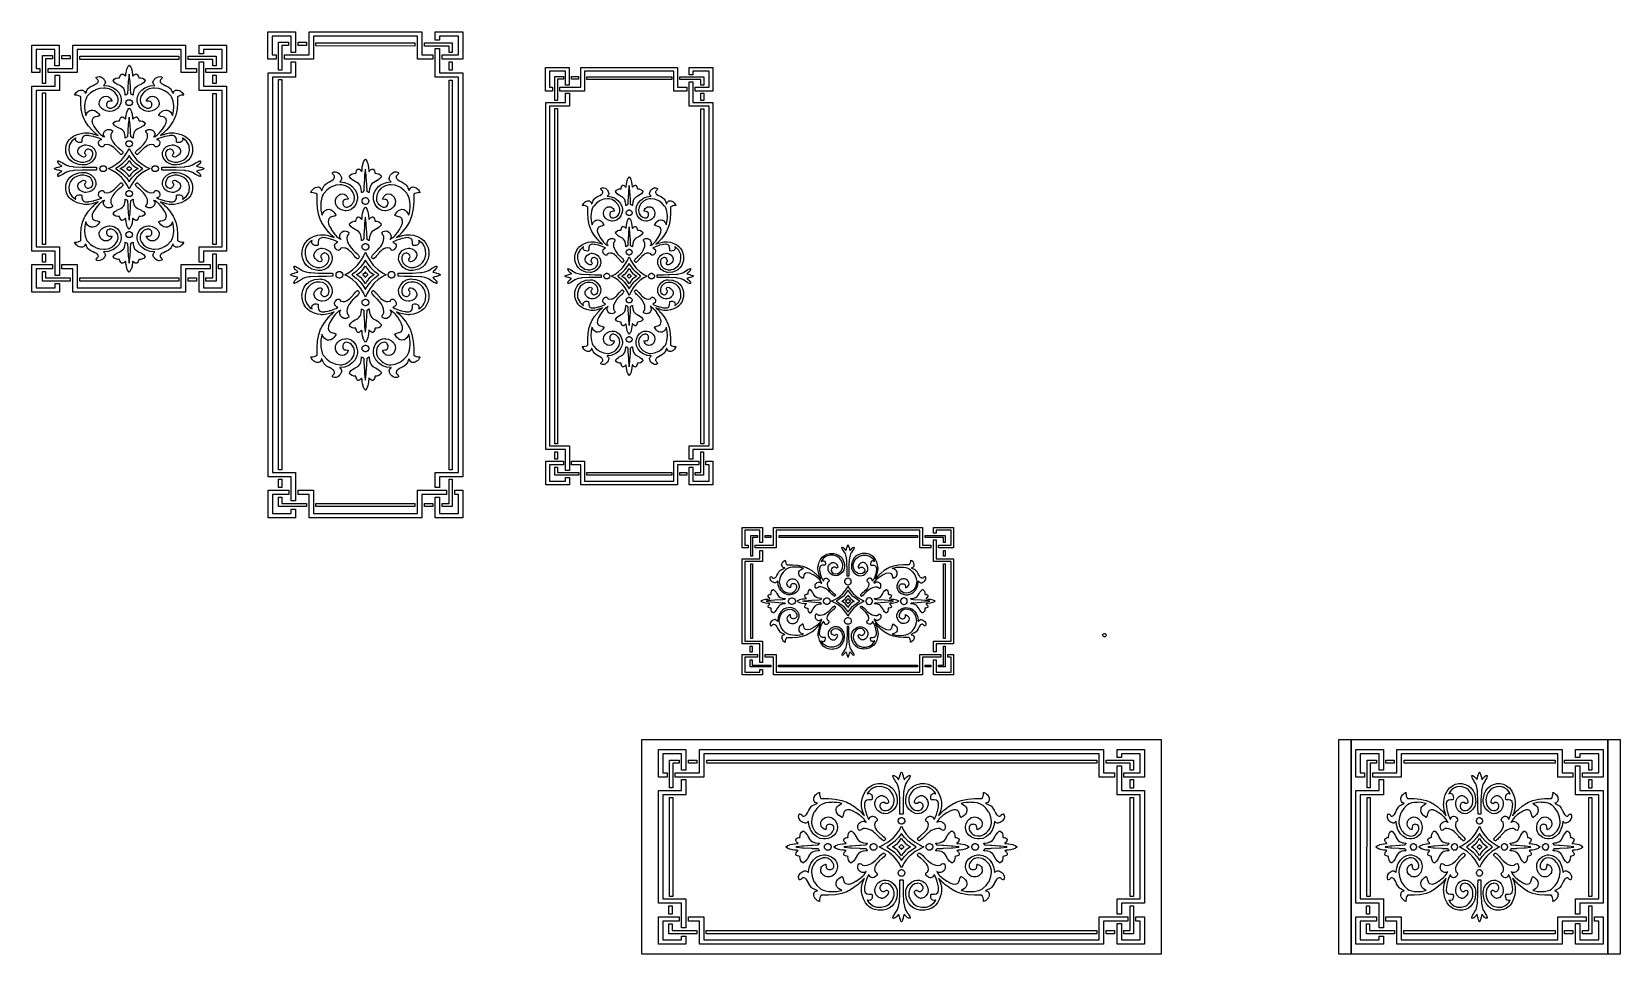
# Model space of a CAD drawing. Extents: x 0 to 1426, y 0 to 829.
import ezdxf

# ---------------------------------------------------------------- set-up
doc = ezdxf.new("R2010")
doc.units = 0
doc.layers.get('0').update_dxf_attribs({"linetype": 'CONTINUOUS'})

msp = doc.modelspace()

# ---------------------------------------------------------------- linework, layer by layer
at = {"color": 0}
for p, q in [((212.132, 828.227), (212.132, 828.604)), ((212.132, 828.604), (236.86, 828.604)), ((212.132, 828.227), (212.132, 828.604)), ((212.132, 828.604), (236.86, 828.604)), ((212.132, 823.733), (212.132, 828.227)), ((212.132, 823.733), (212.132, 828.227)), ((236.86, 828.604), (236.86, 810.041)), ((236.86, 828.604), (236.86, 810.041)), ((248.979, 807.762), (248.979, 828.604)), ((248.979, 828.604), (350.27, 828.604)), ((248.979, 807.762), (248.979, 828.604)), ((248.979, 828.604), (350.27, 828.604)), ((350.27, 828.604), (350.27, 807.762)), ((350.27, 828.604), (350.27, 807.762)), ((362.324, 820.91), (362.324, 828.604)), ((362.324, 828.604), (387.054, 828.604)), ((362.324, 820.91), (362.324, 828.604)), ((362.324, 828.604), (387.054, 828.604)), ((387.054, 828.604), (387.054, 803.875)), ((387.054, 828.604), (387.054, 803.875)), ((0.0289, 791.859), (0.0289, 816.589)), ((0.0289, 816.589), (24.7565, 816.589)), ((0.0289, 791.859), (0.0289, 816.589)), ((0.0289, 816.589), (24.7565, 816.589)), ((24.7565, 816.589), (24.7565, 798.026)), ((24.7565, 816.589), (24.7565, 798.026)), ((36.8748, 795.747), (36.8748, 816.589)), ((36.8748, 816.589), (138.165, 816.589)), ((36.8748, 795.747), (36.8748, 816.589)), ((36.8748, 816.589), (138.165, 816.589)), ((138.165, 816.589), (138.165, 795.747)), ((138.165, 816.589), (138.165, 795.747)), ((150.221, 808.895), (150.221, 816.589)), ((150.221, 816.589), (174.949, 816.589)), ((150.221, 808.895), (150.221, 816.589)), ((150.221, 816.589), (174.949, 816.589)), ((174.949, 816.589), (174.949, 791.859)), ((174.949, 816.589), (174.949, 791.859)), ((212.132, 810.246), (212.132, 823.733)), ((212.132, 810.246), (212.132, 823.733)), ((232.974, 824.717), (216.02, 824.717)), ((216.02, 824.717), (216.02, 807.762)), ((232.974, 824.717), (216.02, 824.717)), ((216.02, 824.717), (216.02, 807.762)), ((221.66, 794.078), (221.66, 819.15)), ((221.66, 819.15), (230.674, 819.15)), ((221.66, 794.078), (221.66, 819.15)), ((221.66, 819.15), (230.674, 819.15)), ((224.502, 816.317), (224.502, 794.078)), ((230.674, 816.317), (224.502, 816.317)), ((224.502, 816.317), (224.502, 794.078)), ((230.674, 816.317), (224.502, 816.317)), ((230.674, 819.15), (230.674, 816.317)), ((230.674, 819.15), (230.674, 816.317)), ((232.974, 810.041), (232.974, 824.717)), ((232.974, 810.041), (232.974, 824.717)), ((239.128, 819.157), (246.668, 819.157)), ((239.128, 816.314), (239.128, 819.157)), ((239.128, 819.157), (246.668, 819.157)), ((239.128, 816.314), (239.128, 819.157)), ((246.668, 816.314), (239.128, 816.314)), ((246.668, 816.314), (239.128, 816.314)), ((246.668, 819.157), (246.668, 816.314)), ((246.668, 819.157), (246.668, 816.314)), ((346.384, 824.717), (252.864, 824.717)), ((252.864, 824.717), (252.864, 803.875)), ((346.384, 824.717), (252.864, 824.717)), ((252.864, 824.717), (252.864, 803.875)), ((255.145, 818.66), (344.103, 818.631)), ((255.145, 815.816), (255.145, 818.66)), ((255.145, 818.66), (344.103, 818.631)), ((255.145, 815.816), (255.145, 818.66)), ((344.103, 815.792), (255.145, 815.816)), ((344.103, 815.792), (255.145, 815.816)), ((344.103, 818.631), (344.103, 815.792)), ((344.103, 818.631), (344.103, 815.792)), ((346.384, 803.875), (346.384, 824.717)), ((346.384, 803.875), (346.384, 824.717)), ((352.549, 815.792), (352.549, 818.631)), ((352.549, 818.631), (377.599, 818.631)), ((352.549, 815.792), (352.549, 818.631)), ((352.549, 818.631), (377.599, 818.631)), ((374.766, 815.792), (352.549, 815.792)), ((374.766, 815.792), (352.549, 815.792)), ((366.212, 820.91), (362.324, 820.91)), ((366.212, 820.91), (362.324, 820.91)), ((362.324, 787.936), (362.324, 813.513)), ((362.324, 813.513), (366.212, 813.513)), ((362.324, 787.936), (362.324, 813.513)), ((362.324, 813.513), (366.212, 813.513)), ((383.166, 824.717), (366.212, 824.717)), ((366.212, 824.717), (366.212, 820.91)), ((383.166, 824.717), (366.212, 824.717)), ((366.212, 824.717), (366.212, 820.91)), ((366.212, 813.513), (366.212, 791.82)), ((366.212, 813.513), (366.212, 791.82)), ((374.766, 810.013), (374.766, 815.792)), ((374.766, 810.013), (374.766, 815.792)), ((377.599, 818.631), (377.599, 810.013)), ((377.599, 818.631), (377.599, 810.013)), ((383.166, 807.762), (383.166, 824.717)), ((383.166, 807.762), (383.166, 824.717)), ((20.8704, 812.701), (3.915, 812.701)), ((3.915, 812.701), (3.915, 795.747)), ((20.8704, 812.701), (3.915, 812.701)), ((3.915, 812.701), (3.915, 795.747)), ((9.5567, 782.059), (9.5567, 807.138)), ((9.5567, 807.138), (18.5691, 807.138)), ((9.5567, 782.059), (9.5567, 807.138)), ((9.5567, 807.138), (18.5691, 807.138)), ((12.3982, 804.302), (12.3982, 782.059)), ((18.5691, 804.302), (12.3982, 804.302)), ((12.3982, 804.302), (12.3982, 782.059)), ((18.5691, 804.302), (12.3982, 804.302)), ((18.5691, 807.138), (18.5691, 804.302)), ((18.5691, 807.138), (18.5691, 804.302)), ((20.8704, 798.026), (20.8704, 812.701)), ((20.8704, 798.026), (20.8704, 812.701)), ((27.0247, 807.138), (34.5626, 807.138)), ((27.0247, 804.298), (27.0247, 807.138)), ((27.0247, 807.138), (34.5626, 807.138)), ((27.0247, 804.298), (27.0247, 807.138)), ((34.5626, 804.298), (27.0247, 804.298)), ((34.5626, 804.298), (27.0247, 804.298)), ((34.5626, 807.138), (34.5626, 804.298)), ((34.5626, 807.138), (34.5626, 804.298)), ((134.279, 812.701), (40.761, 812.701)), ((40.761, 812.701), (40.761, 791.859)), ((134.279, 812.701), (40.761, 812.701)), ((40.761, 812.701), (40.761, 791.859)), ((43.0403, 806.644), (132, 806.616)), ((43.0403, 803.801), (43.0403, 806.644)), ((43.0403, 806.644), (132, 806.616)), ((43.0403, 803.801), (43.0403, 806.644)), ((132, 803.772), (43.0403, 803.801)), ((132, 803.772), (43.0403, 803.801)), ((132, 806.616), (132, 803.772)), ((132, 806.616), (132, 803.772)), ((134.279, 791.859), (134.279, 812.701)), ((134.279, 791.859), (134.279, 812.701)), ((140.445, 803.776), (140.445, 806.616)), ((140.445, 806.616), (165.495, 806.616)), ((140.445, 803.776), (140.445, 806.616)), ((140.445, 806.616), (165.495, 806.616)), ((162.664, 803.776), (140.445, 803.776)), ((162.664, 803.776), (140.445, 803.776)), ((154.107, 808.895), (150.221, 808.895)), ((154.107, 808.895), (150.221, 808.895)), ((150.221, 775.917), (150.221, 801.493)), ((150.221, 801.493), (154.107, 801.493)), ((150.221, 775.917), (150.221, 801.493)), ((150.221, 801.493), (154.107, 801.493)), ((171.061, 812.701), (154.107, 812.701)), ((154.107, 812.701), (154.107, 808.895)), ((171.061, 812.701), (154.107, 812.701)), ((154.107, 812.701), (154.107, 808.895)), ((154.107, 801.493), (154.107, 779.805)), ((154.107, 801.493), (154.107, 779.805)), ((162.664, 797.997), (162.664, 803.776)), ((162.664, 797.997), (162.664, 803.776)), ((165.495, 806.616), (165.495, 797.997)), ((165.495, 806.616), (165.495, 797.997)), ((171.061, 795.747), (171.061, 812.701)), ((171.061, 795.747), (171.061, 812.701)), ((212.132, 804.252), (212.132, 810.246)), ((212.132, 804.252), (212.132, 810.246)), ((212.132, 803.875), (212.132, 804.252)), ((212.132, 803.875), (212.132, 804.252)), ((219.322, 803.875), (212.132, 803.875)), ((219.322, 803.875), (212.132, 803.875)), ((216.02, 807.762), (219.322, 807.762)), ((216.02, 807.762), (219.322, 807.762)), ((219.322, 807.762), (219.322, 803.875)), ((219.322, 807.762), (219.322, 803.875)), ((226.807, 803.875), (226.807, 807.762)), ((226.807, 807.762), (248.979, 807.762)), ((226.807, 803.875), (226.807, 807.762)), ((226.807, 807.762), (248.979, 807.762)), ((252.864, 803.875), (226.807, 803.875)), ((252.864, 803.875), (226.807, 803.875)), ((236.86, 810.041), (232.974, 810.041)), ((236.86, 810.041), (232.974, 810.041)), ((233.05, 791.817), (233.05, 801.596)), ((233.05, 801.596), (236.936, 801.596)), ((233.05, 791.817), (233.05, 801.596)), ((233.05, 801.596), (236.936, 801.596)), ((236.936, 801.596), (236.936, 787.929)), ((236.936, 801.596), (236.936, 787.929)), ((360.045, 803.875), (346.384, 803.875)), ((360.045, 803.875), (346.384, 803.875)), ((350.27, 807.762), (360.045, 807.762)), ((350.27, 807.762), (360.045, 807.762)), ((360.045, 807.762), (360.045, 803.875)), ((360.045, 807.762), (360.045, 803.875)), ((368.522, 803.875), (368.522, 807.762)), ((368.522, 807.762), (383.166, 807.762)), ((368.522, 803.875), (368.522, 807.762)), ((368.522, 807.762), (383.166, 807.762)), ((387.054, 803.875), (368.522, 803.875)), ((387.054, 803.875), (368.522, 803.875)), ((374.763, 794.12), (374.763, 801.606)), ((374.763, 801.606), (377.606, 801.606)), ((374.763, 794.12), (374.763, 801.606)), ((374.763, 801.606), (377.606, 801.606)), ((377.599, 810.013), (374.766, 810.013)), ((377.599, 810.013), (374.766, 810.013)), ((377.606, 801.606), (377.606, 794.12)), ((377.606, 801.606), (377.606, 794.12)), ((7.2168, 791.859), (0.0289, 791.859)), ((7.2168, 791.859), (0.0289, 791.859)), ((3.915, 795.747), (7.2168, 795.747)), ((3.915, 795.747), (7.2168, 795.747)), ((7.2168, 795.747), (7.2168, 791.859)), ((7.2168, 795.747), (7.2168, 791.859)), ((14.7037, 791.859), (14.7037, 795.747)), ((14.7037, 795.747), (36.8748, 795.747)), ((14.7037, 791.859), (14.7037, 795.747)), ((14.7037, 795.747), (36.8748, 795.747)), ((40.761, 791.859), (14.7037, 791.859)), ((40.761, 791.859), (14.7037, 791.859)), ((24.7565, 798.026), (20.8704, 798.026)), ((24.7565, 798.026), (20.8704, 798.026)), ((20.9448, 779.801), (20.9448, 789.58)), ((20.9448, 789.58), (24.8309, 789.58)), ((20.9448, 779.801), (20.9448, 789.58)), ((20.9448, 789.58), (24.8309, 789.58)), ((24.8309, 789.58), (24.8309, 775.914)), ((24.8309, 789.58), (24.8309, 775.914)), ((57.8845, 787.675), (58.0679, 787.781)), ((57.8845, 787.675), (58.0679, 787.781)), ((57.894, 787.481), (57.8845, 787.675)), ((57.894, 787.481), (57.8845, 787.675)), ((57.9067, 787.231), (57.894, 787.481)), ((57.9067, 787.231), (57.894, 787.481)), ((58.1903, 786.493), (57.9067, 787.231)), ((58.1903, 786.493), (57.9067, 787.231)), ((58.0679, 787.781), (58.262, 787.89)), ((58.0679, 787.781), (58.262, 787.89)), ((58.7745, 785.876), (58.1903, 786.493)), ((58.7745, 785.876), (58.1903, 786.493)), ((58.262, 787.89), (59.3027, 788.257)), ((58.262, 787.89), (59.3027, 788.257)), ((59.3852, 785.389), (58.7745, 785.876)), ((59.3852, 785.389), (58.7745, 785.876)), ((59.3027, 788.257), (60.4132, 788.363)), ((59.3027, 788.257), (60.4132, 788.363)), ((59.7228, 784.955), (59.3852, 785.389)), ((59.7228, 784.955), (59.3852, 785.389)), ((59.7613, 784.793), (59.7228, 784.955)), ((59.7613, 784.793), (59.7228, 784.955)), ((59.8001, 784.624), (59.7613, 784.793)), ((59.8001, 784.624), (59.7613, 784.793)), ((59.7902, 784.073), (59.8001, 784.624)), ((59.7902, 784.073), (59.8001, 784.624)), ((60.4132, 788.363), (60.6432, 788.345)), ((60.4132, 788.363), (60.6432, 788.345)), ((60.6432, 788.345), (60.9769, 788.314)), ((60.6432, 788.345), (60.9769, 788.314)), ((60.9769, 788.314), (62.5341, 787.792)), ((60.9769, 788.314), (62.5341, 787.792)), ((62.5341, 787.792), (63.8831, 786.906)), ((62.5341, 787.792), (63.8831, 786.906)), ((63.8831, 786.906), (64.1131, 786.694)), ((63.8831, 786.906), (64.1131, 786.694)), ((64.1131, 786.694), (64.3199, 786.504)), ((64.1131, 786.694), (64.3199, 786.504)), ((64.3199, 786.504), (64.8794, 785.865)), ((64.3199, 786.504), (64.8794, 785.865)), ((64.8794, 785.865), (65.5299, 784.888)), ((64.8794, 785.865), (65.5299, 784.888)), ((65.5299, 784.888), (65.9613, 783.833)), ((65.5299, 784.888), (65.9613, 783.833)), ((73.1365, 784.574), (73.1957, 784.729)), ((73.1365, 784.574), (73.1957, 784.729)), ((73.2345, 784.44), (73.1365, 784.574)), ((73.2345, 784.44), (73.1365, 784.574)), ((73.1957, 784.729), (73.3323, 785.079)), ((73.1957, 784.729), (73.3323, 785.079)), ((73.3323, 785.079), (74.1056, 785.989)), ((73.3323, 785.079), (74.1056, 785.989)), ((74.1056, 785.989), (75.5026, 786.779)), ((74.1056, 785.989), (75.5026, 786.779)), ((75.5026, 786.779), (77.1592, 787.164)), ((75.5026, 786.779), (77.1592, 787.164)), ((77.1592, 787.164), (78.4281, 787.231)), ((77.1592, 787.164), (78.4281, 787.231)), ((78.4281, 787.231), (78.8472, 787.199)), ((78.4281, 787.231), (78.8472, 787.199)), ((78.8472, 787.199), (78.9132, 787.435)), ((78.8472, 787.199), (78.9132, 787.435)), ((78.9132, 787.435), (79.0857, 788.151)), ((78.9132, 787.435), (79.0857, 788.151)), ((79.0857, 788.151), (79.3831, 789.125)), ((79.0857, 788.151), (79.3831, 789.125)), ((79.3831, 789.125), (79.8643, 789.982)), ((79.3831, 789.125), (79.8643, 789.982)), ((79.8643, 789.982), (80.4362, 790.501)), ((79.8643, 789.982), (80.4362, 790.501)), ((80.4362, 790.501), (80.6595, 790.6)), ((80.4362, 790.501), (80.6595, 790.6)), ((80.6595, 790.6), (80.7392, 790.638)), ((80.6595, 790.6), (80.7392, 790.638)), ((80.7392, 790.638), (80.8274, 790.638)), ((80.7392, 790.638), (80.8274, 790.638)), ((80.8274, 790.638), (81.0687, 790.638)), ((80.8274, 790.638), (81.0687, 790.638)), ((81.0687, 790.638), (82.0939, 790.413)), ((81.0687, 790.638), (82.0939, 790.413)), ((82.0939, 790.413), (82.9702, 789.887)), ((82.0939, 790.413), (82.9702, 789.887)), ((82.9702, 789.887), (83.1384, 789.739)), ((82.9702, 789.887), (83.1384, 789.739)), ((83.1384, 789.739), (83.2309, 789.654)), ((83.1384, 789.739), (83.2309, 789.654)), ((83.2309, 789.654), (84.1802, 788.801)), ((83.2309, 789.654), (84.1802, 788.801)), ((84.1802, 788.801), (84.2906, 788.73)), ((84.1802, 788.801), (84.2906, 788.73)), ((84.2906, 788.73), (84.3058, 788.804)), ((84.2906, 788.73), (84.3058, 788.804)), ((84.3058, 788.804), (84.4254, 789.556)), ((84.3058, 788.804), (84.4254, 789.556)), ((84.4254, 789.556), (84.4352, 789.63)), ((84.4254, 789.556), (84.4352, 789.63)), ((84.4352, 789.63), (84.4532, 789.774)), ((84.4352, 789.63), (84.4532, 789.774)), ((84.4532, 789.774), (84.6183, 791.214)), ((84.4532, 789.774), (84.6183, 791.214)), ((84.6183, 791.214), (84.6363, 791.358)), ((84.6183, 791.214), (84.6363, 791.358)), ((84.6363, 791.358), (84.6762, 791.697)), ((84.6363, 791.358), (84.6762, 791.697)), ((84.6762, 791.697), (84.9408, 793.376)), ((84.6762, 791.697), (84.9408, 793.376)), ((84.9408, 793.376), (85.3571, 795.031)), ((84.9408, 793.376), (85.3571, 795.031)), ((85.3571, 795.031), (85.4728, 795.352)), ((85.3571, 795.031), (85.4728, 795.352)), ((85.4728, 795.352), (85.5666, 795.616)), ((85.4728, 795.352), (85.5666, 795.616)), ((85.5666, 795.616), (86.1769, 796.893)), ((85.5666, 795.616), (86.1769, 796.893)), ((86.1769, 796.893), (86.9996, 798.064)), ((86.1769, 796.893), (86.9996, 798.064)), ((86.7008, 784.444), (86.2528, 777.96)), ((86.7008, 784.444), (86.2528, 777.96)), ((86.7653, 785.089), (86.7008, 784.444)), ((86.7653, 785.089), (86.7008, 784.444)), ((86.8094, 785.537), (86.7653, 785.089)), ((86.8094, 785.537), (86.7653, 785.089)), ((87.4078, 790.007), (86.8094, 785.537)), ((87.4078, 790.007), (86.8094, 785.537)), ((86.9996, 798.064), (87.201, 798.28)), ((86.9996, 798.064), (87.201, 798.28)), ((87.201, 798.28), (87.4889, 798.587)), ((87.201, 798.28), (87.4889, 798.587)), ((87.4889, 790.451), (87.4078, 790.007)), ((87.4889, 790.451), (87.4078, 790.007)), ((87.4889, 798.587), (87.7757, 798.28)), ((87.4889, 798.587), (87.7757, 798.28)), ((87.569, 790.007), (87.4889, 790.451)), ((87.569, 790.007), (87.4889, 790.451)), ((88.1669, 785.537), (87.569, 790.007)), ((88.1669, 785.537), (87.569, 790.007)), ((87.7757, 798.28), (87.872, 798.177)), ((87.7757, 798.28), (87.872, 798.177)), ((87.872, 798.177), (88.7003, 797.059)), ((87.872, 798.177), (88.7003, 797.059)), ((88.2124, 785.089), (88.1669, 785.537)), ((88.2124, 785.089), (88.1669, 785.537)), ((88.2756, 784.444), (88.2124, 785.089)), ((88.2756, 784.444), (88.2124, 785.089)), ((88.7222, 777.96), (88.2756, 784.444)), ((88.7222, 777.96), (88.2756, 784.444)), ((88.7003, 797.059), (88.7705, 796.939)), ((88.7003, 797.059), (88.7705, 796.939)), ((88.7705, 796.939), (88.845, 796.812)), ((88.7705, 796.939), (88.845, 796.812)), ((88.845, 796.812), (89.4539, 795.489)), ((88.845, 796.812), (89.4539, 795.489)), ((89.4539, 795.489), (89.5036, 795.352)), ((89.4539, 795.489), (89.5036, 795.352)), ((89.5036, 795.352), (89.6193, 795.031)), ((89.5036, 795.352), (89.6193, 795.031)), ((89.6193, 795.031), (90.0356, 793.376)), ((89.6193, 795.031), (90.0356, 793.376)), ((90.0356, 793.376), (90.3002, 791.697)), ((90.0356, 793.376), (90.3002, 791.697)), ((90.3002, 791.697), (90.34, 791.358)), ((90.3002, 791.697), (90.34, 791.358)), ((90.34, 791.358), (90.3566, 791.214)), ((90.34, 791.358), (90.3566, 791.214)), ((90.3566, 791.214), (90.5221, 789.774)), ((90.3566, 791.214), (90.5221, 789.774)), ((90.5221, 789.774), (90.5411, 789.63)), ((90.5221, 789.774), (90.5411, 789.63)), ((90.5411, 789.63), (90.551, 789.556)), ((90.5411, 789.63), (90.551, 789.556)), ((90.551, 789.556), (90.6709, 788.804)), ((90.551, 789.556), (90.6709, 788.804)), ((90.6709, 788.804), (90.6872, 788.73)), ((90.6709, 788.804), (90.6872, 788.73)), ((90.6872, 788.73), (90.7288, 788.758)), ((90.6872, 788.73), (90.7288, 788.758)), ((90.7288, 788.758), (91.1172, 789.058)), ((90.7288, 788.758), (91.1172, 789.058)), ((91.1172, 789.058), (91.1546, 789.093)), ((91.1172, 789.058), (91.1546, 789.093)), ((91.1546, 789.093), (91.1807, 789.118)), ((91.1546, 789.093), (91.1807, 789.118)), ((91.1807, 789.118), (91.4425, 789.365)), ((91.1807, 789.118), (91.4425, 789.365)), ((91.4425, 789.365), (91.4686, 789.39)), ((91.4425, 789.365), (91.4686, 789.39)), ((91.4686, 789.39), (91.6079, 789.524)), ((91.4686, 789.39), (91.6079, 789.524)), ((91.6079, 789.524), (92.0461, 789.908)), ((91.6079, 789.524), (92.0461, 789.908)), ((92.0461, 789.908), (92.6387, 790.303)), ((92.0461, 789.908), (92.6387, 790.303)), ((92.6387, 790.303), (93.3154, 790.554)), ((92.6387, 790.303), (93.3154, 790.554)), ((93.3154, 790.554), (93.9408, 790.638)), ((93.3154, 790.554), (93.9408, 790.638)), ((93.9408, 790.638), (94.149, 790.638)), ((93.9408, 790.638), (94.149, 790.638)), ((94.149, 790.638), (94.2386, 790.638)), ((94.149, 790.638), (94.2386, 790.638)), ((94.2386, 790.638), (94.3169, 790.6)), ((94.2386, 790.638), (94.3169, 790.6)), ((94.3169, 790.6), (94.5388, 790.501)), ((94.3169, 790.6), (94.5388, 790.501)), ((94.5388, 790.501), (95.1107, 789.982)), ((94.5388, 790.501), (95.1107, 789.982)), ((95.1107, 789.982), (95.5933, 789.125)), ((95.1107, 789.982), (95.5933, 789.125)), ((95.5933, 789.125), (95.8896, 788.151)), ((95.5933, 789.125), (95.8896, 788.151)), ((95.8896, 788.151), (96.0632, 787.435)), ((95.8896, 788.151), (96.0632, 787.435)), ((96.0632, 787.435), (96.1291, 787.199)), ((96.0632, 787.435), (96.1291, 787.199)), ((96.1291, 787.199), (96.5468, 787.231)), ((96.1291, 787.199), (96.5468, 787.231)), ((96.5468, 787.231), (97.8158, 787.164)), ((96.5468, 787.231), (97.8158, 787.164)), ((97.8158, 787.164), (99.4724, 786.779)), ((97.8158, 787.164), (99.4724, 786.779)), ((99.4724, 786.779), (100.87, 785.989)), ((99.4724, 786.779), (100.87, 785.989)), ((100.87, 785.989), (101.644, 785.079)), ((100.87, 785.989), (101.644, 785.079)), ((101.644, 785.079), (101.781, 784.729)), ((101.644, 785.079), (101.781, 784.729)), ((101.841, 784.574), (101.743, 784.44)), ((101.841, 784.574), (101.743, 784.44)), ((101.781, 784.729), (101.841, 784.574)), ((101.781, 784.729), (101.841, 784.574)), ((109.014, 783.833), (109.446, 784.888)), ((109.014, 783.833), (109.446, 784.888)), ((109.446, 784.888), (110.096, 785.865)), ((109.446, 784.888), (110.096, 785.865)), ((110.096, 785.865), (110.657, 786.504)), ((110.096, 785.865), (110.657, 786.504)), ((110.657, 786.504), (110.865, 786.694)), ((110.657, 786.504), (110.865, 786.694)), ((110.865, 786.694), (111.163, 786.97)), ((110.865, 786.694), (111.163, 786.97)), ((111.163, 786.97), (112.191, 787.658)), ((111.163, 786.97), (112.191, 787.658)), ((112.191, 787.658), (113.699, 788.243)), ((112.191, 787.658), (113.699, 788.243)), ((113.699, 788.243), (115.3, 788.324)), ((113.699, 788.243), (115.3, 788.324)), ((115.215, 784.793), (115.175, 784.624)), ((115.215, 784.793), (115.175, 784.624)), ((115.175, 784.624), (115.185, 784.073)), ((115.175, 784.624), (115.185, 784.073)), ((115.252, 784.955), (115.215, 784.793)), ((115.252, 784.955), (115.215, 784.793)), ((115.591, 785.389), (115.252, 784.955)), ((115.591, 785.389), (115.252, 784.955)), ((115.3, 788.324), (116.546, 787.986)), ((115.3, 788.324), (116.546, 787.986)), ((116.2, 785.876), (115.591, 785.389)), ((116.2, 785.876), (115.591, 785.389)), ((116.785, 786.493), (116.2, 785.876)), ((116.785, 786.493), (116.2, 785.876)), ((116.546, 787.986), (116.909, 787.781)), ((116.546, 787.986), (116.909, 787.781)), ((117.069, 787.231), (116.785, 786.493)), ((117.069, 787.231), (116.785, 786.493)), ((116.909, 787.781), (117.092, 787.675)), ((116.909, 787.781), (117.092, 787.675)), ((117.082, 787.481), (117.069, 787.231)), ((117.082, 787.481), (117.069, 787.231)), ((117.092, 787.675), (117.082, 787.481)), ((117.092, 787.675), (117.082, 787.481)), ((147.941, 791.859), (134.279, 791.859)), ((147.941, 791.859), (134.279, 791.859)), ((138.165, 795.747), (147.941, 795.747)), ((138.165, 795.747), (147.941, 795.747)), ((147.941, 795.747), (147.941, 791.859)), ((147.941, 795.747), (147.941, 791.859)), ((156.417, 791.859), (156.417, 795.747)), ((156.417, 795.747), (171.061, 795.747)), ((156.417, 791.859), (156.417, 795.747)), ((156.417, 795.747), (171.061, 795.747)), ((174.949, 791.859), (156.417, 791.859)), ((174.949, 791.859), (156.417, 791.859)), ((162.658, 782.101), (162.658, 789.591)), ((162.658, 789.591), (165.5, 789.591)), ((162.658, 782.101), (162.658, 789.591)), ((162.658, 789.591), (165.5, 789.591)), ((165.495, 797.997), (162.664, 797.997)), ((165.495, 797.997), (162.664, 797.997)), ((165.5, 789.591), (165.5, 782.101)), ((165.5, 789.591), (165.5, 782.101)), ((212.208, 428.907), (212.208, 791.817)), ((212.208, 791.817), (233.05, 791.817)), ((212.208, 428.907), (212.208, 791.817)), ((212.208, 791.817), (233.05, 791.817)), ((236.936, 787.929), (216.094, 787.929)), ((216.094, 787.929), (216.094, 432.791)), ((236.936, 787.929), (216.094, 787.929)), ((216.094, 787.929), (216.094, 432.791)), ((224.502, 794.078), (221.66, 794.078)), ((224.502, 794.078), (221.66, 794.078)), ((221.66, 435.07), (221.66, 785.65)), ((221.66, 785.65), (224.493, 785.65)), ((221.66, 435.07), (221.66, 785.65)), ((221.66, 785.65), (224.493, 785.65)), ((224.493, 785.65), (224.493, 435.07)), ((224.493, 785.65), (224.493, 435.07)), ((383.166, 787.936), (362.324, 787.936)), ((383.166, 787.936), (362.324, 787.936)), ((366.212, 791.82), (387.054, 791.82)), ((366.212, 791.82), (387.054, 791.82)), ((377.606, 794.12), (374.763, 794.12)), ((377.606, 794.12), (374.763, 794.12)), ((374.763, 435.049), (374.763, 785.181)), ((374.763, 785.181), (377.606, 785.181)), ((374.763, 435.049), (374.763, 785.181)), ((374.763, 785.181), (377.606, 785.181)), ((377.606, 785.181), (377.606, 435.049)), ((377.606, 785.181), (377.606, 435.049)), ((383.166, 432.798), (383.166, 787.936)), ((383.166, 432.798), (383.166, 787.936)), ((387.054, 791.82), (387.054, 428.911)), ((387.054, 791.82), (387.054, 428.911)), ((461.447, 796.304), (461.447, 796.625)), ((461.447, 796.625), (482.649, 796.625)), ((461.447, 792.441), (461.447, 796.304)), ((461.447, 780.856), (461.447, 792.441)), ((479.319, 793.288), (464.778, 793.288)), ((464.778, 793.288), (464.778, 778.722)), ((469.618, 766.964), (469.618, 788.504)), ((469.618, 788.504), (477.347, 788.504)), ((472.055, 786.07), (472.055, 766.964)), ((477.347, 786.07), (472.055, 786.07)), ((477.347, 788.504), (477.347, 786.07)), ((479.319, 780.68), (479.319, 793.288)), ((482.649, 796.625), (482.649, 780.68)), ((484.597, 788.508), (491.06, 788.508)), ((484.597, 786.066), (484.597, 788.508)), ((491.06, 786.066), (484.597, 786.066)), ((491.06, 788.508), (491.06, 786.066)), ((493.042, 778.722), (493.042, 796.625)), ((493.042, 796.625), (579.903, 796.625)), ((576.573, 793.288), (496.376, 793.288)), ((496.376, 793.288), (496.376, 775.381)), ((498.33, 788.081), (574.615, 788.06)), ((498.33, 785.64), (498.33, 788.081)), ((574.615, 785.618), (498.33, 785.64)), ((574.615, 788.06), (574.615, 785.618)), ((576.573, 775.381), (576.573, 793.288)), ((579.903, 796.625), (579.903, 778.722)), ((581.858, 785.618), (581.858, 788.06)), ((581.858, 788.06), (603.342, 788.06)), ((600.911, 785.618), (581.858, 785.618)), ((590.243, 790.018), (590.243, 796.625)), ((590.243, 796.625), (611.445, 796.625)), ((593.573, 790.018), (590.243, 790.018)), ((608.115, 793.288), (593.573, 793.288)), ((593.573, 793.288), (593.573, 790.018)), ((600.911, 780.655), (600.911, 785.618)), ((603.342, 788.06), (603.342, 780.655)), ((608.115, 778.722), (608.115, 793.288)), ((611.445, 796.625), (611.445, 775.381)), ((0.1034, 631.472), (0.1034, 779.801)), ((0.1034, 779.801), (20.9448, 779.801)), ((0.1034, 631.472), (0.1034, 779.801)), ((0.1034, 779.801), (20.9448, 779.801)), ((24.8309, 775.914), (3.9908, 775.914)), ((3.9908, 775.914), (3.9908, 635.356)), ((24.8309, 775.914), (3.9908, 775.914)), ((3.9908, 775.914), (3.9908, 635.356)), ((12.3982, 782.059), (9.5567, 782.059)), ((12.3982, 782.059), (9.5567, 782.059)), ((9.5567, 637.639), (9.5567, 773.635)), ((9.5567, 773.635), (12.3899, 773.635)), ((9.5567, 637.639), (9.5567, 773.635)), ((9.5567, 773.635), (12.3899, 773.635)), ((12.3899, 773.635), (12.3899, 637.639)), ((12.3899, 773.635), (12.3899, 637.639)), ((38.5216, 771.603), (38.716, 772.086)), ((38.5216, 771.603), (38.716, 772.086)), ((39.0924, 771.634), (38.5216, 771.603)), ((39.0924, 771.634), (38.5216, 771.603)), ((38.716, 772.086), (38.8193, 772.343)), ((38.716, 772.086), (38.8193, 772.343)), ((38.8193, 772.343), (39.2299, 773.074)), ((38.8193, 772.343), (39.2299, 773.074)), ((39.4272, 771.656), (39.0924, 771.634)), ((39.4272, 771.656), (39.0924, 771.634)), ((39.2299, 773.074), (39.9302, 773.973)), ((39.2299, 773.074), (39.9302, 773.973)), ((40.4386, 771.596), (39.4272, 771.656)), ((40.4386, 771.596), (39.4272, 771.656)), ((39.9302, 773.973), (40.7843, 774.76)), ((39.9302, 773.973), (40.7843, 774.76)), ((41.7601, 771.331), (40.4386, 771.596)), ((41.7601, 771.331), (40.4386, 771.596)), ((40.7843, 774.76), (41.5078, 775.268)), ((40.7843, 774.76), (41.5078, 775.268)), ((41.5078, 775.268), (41.7643, 775.406)), ((41.5078, 775.268), (41.7643, 775.406)), ((43.0004, 770.848), (41.7601, 771.331)), ((43.0004, 770.848), (41.7601, 771.331)), ((41.7643, 775.406), (41.9915, 775.533)), ((41.7643, 775.406), (41.9915, 775.533)), ((41.9915, 775.533), (42.715, 775.847)), ((41.9915, 775.533), (42.715, 775.847)), ((42.715, 775.847), (43.7501, 776.129)), ((42.715, 775.847), (43.7501, 776.129)), ((43.852, 770.357), (43.0004, 770.848)), ((43.852, 770.357), (43.0004, 770.848)), ((43.7501, 776.129), (44.8179, 776.203)), ((43.7501, 776.129), (44.8179, 776.203)), ((44.1096, 770.16), (43.852, 770.357)), ((44.1096, 770.16), (43.852, 770.357)), ((44.8179, 776.203), (45.6173, 776.097)), ((44.8179, 776.203), (45.6173, 776.097)), ((45.6173, 776.097), (45.8682, 776.012)), ((45.6173, 776.097), (45.8682, 776.012)), ((45.8682, 776.012), (46.101, 775.935)), ((45.8682, 776.012), (46.101, 775.935)), ((46.101, 775.935), (46.7568, 775.557)), ((46.101, 775.935), (46.7568, 775.557)), ((46.7568, 775.557), (47.414, 774.912)), ((46.7568, 775.557), (47.414, 774.912)), ((47.414, 774.912), (47.8688, 774.128)), ((47.414, 774.912), (47.8688, 774.128)), ((47.8688, 774.128), (48.1005, 773.483)), ((47.8688, 774.128), (48.1005, 773.483)), ((48.1005, 773.483), (48.1513, 773.261)), ((48.1005, 773.483), (48.1513, 773.261)), ((48.1513, 773.261), (48.2656, 773.391)), ((48.1513, 773.261), (48.2656, 773.391)), ((48.2656, 773.391), (48.7331, 774.076)), ((48.2656, 773.391), (48.7331, 774.076)), ((48.7331, 774.076), (49.1134, 774.834)), ((48.7331, 774.076), (49.1134, 774.834)), ((49.5459, 770.23), (48.7535, 768.706)), ((49.5459, 770.23), (48.7535, 768.706)), ((49.1134, 774.834), (49.185, 774.996)), ((49.1134, 774.834), (49.185, 774.996)), ((49.185, 774.996), (49.2898, 775.236)), ((49.185, 774.996), (49.2898, 775.236)), ((49.2898, 775.236), (49.8147, 776.355)), ((49.2898, 775.236), (49.8147, 776.355)), ((49.9015, 770.664), (49.5459, 770.23)), ((49.9015, 770.664), (49.5459, 770.23)), ((49.8147, 776.355), (50.5135, 777.395)), ((49.8147, 776.355), (50.5135, 777.395)), ((50.3396, 771.204), (49.9015, 770.664)), ((50.3396, 771.204), (49.9015, 770.664)), ((52.9096, 773.642), (50.3396, 771.204)), ((52.9096, 773.642), (50.3396, 771.204)), ((50.5135, 777.395), (50.7047, 777.596)), ((50.5135, 777.395), (50.7047, 777.596)), ((50.7047, 777.596), (50.9834, 777.889)), ((50.7047, 777.596), (50.9834, 777.889)), ((50.9834, 777.889), (52.608, 779.081)), ((50.9834, 777.889), (52.608, 779.081)), ((52.608, 779.081), (54.4311, 780.031)), ((52.608, 779.081), (54.4311, 780.031)), ((55.8987, 775.656), (52.9096, 773.642)), ((55.8987, 775.656), (52.9096, 773.642)), ((54.4311, 780.031), (54.81, 780.2)), ((54.4311, 780.031), (54.81, 780.2)), ((54.81, 780.2), (55.1258, 780.344)), ((54.81, 780.2), (55.1258, 780.344)), ((55.1258, 780.344), (56.8015, 781.099)), ((55.1258, 780.344), (56.8015, 781.099)), ((56.5478, 775.984), (55.8987, 775.656)), ((56.5478, 775.984), (55.8987, 775.656)), ((57.2325, 776.33), (56.5478, 775.984)), ((57.2325, 776.33), (56.5478, 775.984)), ((56.8015, 781.099), (58.3752, 781.992)), ((56.8015, 781.099), (58.3752, 781.992)), ((60.8859, 777.558), (57.2325, 776.33)), ((60.8859, 777.558), (57.2325, 776.33)), ((58.3752, 781.992), (58.6398, 782.204)), ((58.3752, 781.992), (58.6398, 782.204)), ((58.6398, 782.204), (58.7872, 782.324)), ((58.6398, 782.204), (58.7872, 782.324)), ((58.7872, 782.324), (59.1785, 782.74)), ((58.7872, 782.324), (59.1785, 782.74)), ((59.1785, 782.74), (59.5796, 783.375)), ((59.1785, 782.74), (59.5796, 783.375)), ((59.5796, 783.375), (59.7902, 784.073)), ((59.5796, 783.375), (59.7902, 784.073)), ((64.7442, 778.037), (60.8859, 777.558)), ((64.7442, 778.037), (60.8859, 777.558)), ((64.4606, 780.422), (64.4052, 780.366)), ((64.4606, 780.422), (64.4052, 780.366)), ((64.4052, 780.366), (65.0917, 780.369)), ((64.4052, 780.366), (65.0917, 780.369)), ((65.0448, 780.944), (64.4606, 780.422)), ((65.0448, 780.944), (64.4606, 780.422)), ((64.4631, 770.177), (64.7679, 770.283)), ((64.4631, 770.177), (64.7679, 770.283)), ((65.5341, 778.013), (64.7442, 778.037)), ((65.5341, 778.013), (64.7442, 778.037)), ((64.7679, 770.283), (65.0984, 770.403)), ((64.7679, 770.283), (65.0984, 770.403)), ((65.0956, 780.99), (65.0448, 780.944)), ((65.0956, 780.99), (65.0448, 780.944)), ((65.0917, 780.369), (68.6304, 779.907)), ((65.0917, 780.369), (68.6304, 779.907)), ((65.2336, 781.121), (65.0956, 780.99)), ((65.2336, 781.121), (65.0956, 780.99)), ((65.0984, 770.403), (66.7854, 770.604)), ((65.0984, 770.403), (66.7854, 770.604)), ((65.7751, 781.794), (65.2336, 781.121)), ((65.7751, 781.794), (65.2336, 781.121)), ((66.0382, 777.995), (65.5341, 778.013)), ((66.0382, 777.995), (65.5341, 778.013)), ((66.0647, 782.578), (65.7751, 781.794)), ((66.0647, 782.578), (65.7751, 781.794)), ((65.9613, 783.833), (66.0961, 783.026)), ((65.9613, 783.833), (66.0961, 783.026)), ((67.5499, 777.769), (66.0382, 777.995)), ((67.5499, 777.769), (66.0382, 777.995)), ((66.0785, 782.761), (66.0647, 782.578)), ((66.0785, 782.761), (66.0647, 782.578)), ((66.0961, 783.026), (66.0785, 782.761)), ((66.0961, 783.026), (66.0785, 782.761)), ((66.7854, 770.604), (68.4611, 770.326)), ((66.7854, 770.604), (68.4611, 770.326)), ((69.5233, 777.205), (67.5499, 777.769)), ((69.5233, 777.205), (67.5499, 777.769)), ((68.4611, 770.326), (68.7888, 770.202)), ((68.4611, 770.326), (68.7888, 770.202)), ((68.6304, 779.907), (71.961, 778.827)), ((68.6304, 779.907), (71.961, 778.827)), ((68.7888, 770.202), (69.0658, 770.096)), ((68.7888, 770.202), (69.0658, 770.096)), ((71.3976, 776.355), (69.5233, 777.205)), ((71.3976, 776.355), (69.5233, 777.205)), ((73.1241, 775.254), (71.3976, 776.355)), ((73.1241, 775.254), (71.3976, 776.355)), ((71.961, 778.827), (72.5456, 778.521)), ((71.961, 778.827), (72.5456, 778.521)), ((72.5456, 778.521), (73.3834, 778.108)), ((72.5456, 778.521), (73.3834, 778.108)), ((74.6471, 773.938), (73.1241, 775.254)), ((74.6471, 773.938), (73.1241, 775.254)), ((73.4589, 784.123), (73.2345, 784.44)), ((73.4589, 784.123), (73.2345, 784.44)), ((73.3834, 778.108), (75.7287, 776.513)), ((73.3834, 778.108), (75.7287, 776.513)), ((74.7518, 782.775), (73.4589, 784.123)), ((74.7518, 782.775), (73.4589, 784.123)), ((75.9146, 772.439), (74.6471, 773.938)), ((75.9146, 772.439), (74.6471, 773.938)), ((76.3076, 781.667), (74.7518, 782.775)), ((76.3076, 781.667), (74.7518, 782.775)), ((75.7287, 776.513), (78.1939, 773.97)), ((75.7287, 776.513), (78.1939, 773.97)), ((76.8752, 770.802), (75.9146, 772.439)), ((76.8752, 770.802), (75.9146, 772.439)), ((76.6632, 781.473), (76.3076, 781.667)), ((76.6632, 781.473), (76.3076, 781.667)), ((76.9468, 781.315), (76.6632, 781.473)), ((76.9468, 781.315), (76.6632, 781.473)), ((77.3755, 769.504), (76.8752, 770.802)), ((77.3755, 769.504), (76.8752, 770.802)), ((78.4172, 780.605), (76.9468, 781.315)), ((78.4172, 780.605), (76.9468, 781.315)), ((78.1939, 773.97), (79.78, 770.939)), ((78.1939, 773.97), (79.78, 770.939)), ((79.8809, 779.886), (78.4172, 780.605)), ((79.8809, 779.886), (78.4172, 780.605)), ((79.78, 770.939), (80.33, 768.346)), ((79.78, 770.939), (80.33, 768.346)), ((80.1617, 779.724), (79.8809, 779.886)), ((80.1617, 779.724), (79.8809, 779.886)), ((80.4414, 779.565), (80.1617, 779.724)), ((80.4414, 779.565), (80.1617, 779.724)), ((81.6434, 778.662), (80.4414, 779.565)), ((81.6434, 778.662), (80.4414, 779.565)), ((82.5983, 777.547), (81.6434, 778.662)), ((82.5983, 777.547), (81.6434, 778.662)), ((82.7553, 777.282), (82.5983, 777.547)), ((82.7553, 777.282), (82.5983, 777.547)), ((82.9236, 776.997), (82.7553, 777.282)), ((82.9236, 776.997), (82.7553, 777.282)), ((83.3219, 776.072), (82.9236, 776.997)), ((83.3219, 776.072), (82.9236, 776.997)), ((83.6937, 774.771), (83.3219, 776.072)), ((83.6937, 774.771), (83.3219, 776.072)), ((83.91, 773.437), (83.6937, 774.771)), ((83.91, 773.437), (83.6937, 774.771)), ((83.9982, 772.453), (83.91, 773.437)), ((83.9982, 772.453), (83.91, 773.437)), ((84.0133, 772.125), (83.9982, 772.453)), ((84.0133, 772.125), (83.9982, 772.453)), ((84.0327, 771.708), (84.0133, 772.125)), ((84.0327, 771.708), (84.0133, 772.125)), ((84.4832, 771.814), (84.0327, 771.708)), ((84.4832, 771.814), (84.0327, 771.708)), ((84.6007, 771.842), (84.4832, 771.814)), ((84.6007, 771.842), (84.4832, 771.814)), ((85.047, 772.072), (84.6007, 771.842)), ((85.047, 772.072), (84.6007, 771.842)), ((85.4206, 772.389), (85.047, 772.072)), ((85.4206, 772.389), (85.047, 772.072)), ((85.5003, 772.46), (85.4206, 772.389)), ((85.5003, 772.46), (85.4206, 772.389)), ((85.5225, 772.481), (85.5003, 772.46)), ((85.5225, 772.481), (85.5003, 772.46)), ((85.7762, 772.664), (85.5225, 772.481)), ((85.7762, 772.664), (85.5225, 772.481)), ((85.8051, 772.679), (85.7762, 772.664)), ((85.8051, 772.679), (85.7762, 772.664)), ((85.9924, 772.767), (85.8051, 772.679)), ((85.9924, 772.767), (85.8051, 772.679)), ((86.0033, 772.957), (85.9924, 772.767)), ((86.0033, 772.957), (85.9924, 772.767)), ((86.0213, 773.321), (86.0033, 772.957)), ((86.0213, 773.321), (86.0033, 772.957)), ((86.2005, 776.951), (86.0213, 773.321)), ((86.2005, 776.951), (86.0213, 773.321)), ((86.2196, 777.311), (86.2005, 776.951)), ((86.2196, 777.311), (86.2005, 776.951)), ((86.2528, 777.96), (86.2196, 777.311)), ((86.2528, 777.96), (86.2196, 777.311)), ((88.7568, 777.311), (88.7222, 777.96)), ((88.7568, 777.311), (88.7222, 777.96)), ((88.7748, 776.951), (88.7568, 777.311)), ((88.7748, 776.951), (88.7568, 777.311)), ((88.955, 773.321), (88.7748, 776.951)), ((88.955, 773.321), (88.7748, 776.951)), ((88.9744, 772.957), (88.955, 773.321)), ((88.9744, 772.957), (88.955, 773.321)), ((88.984, 772.767), (88.9744, 772.957)), ((88.984, 772.767), (88.9744, 772.957)), ((89.1716, 772.679), (88.984, 772.767)), ((89.1716, 772.679), (88.984, 772.767)), ((89.2196, 772.654), (89.1716, 772.679)), ((89.2196, 772.654), (89.1716, 772.679)), ((89.6511, 772.301), (89.2196, 772.654)), ((89.6511, 772.301), (89.2196, 772.654)), ((89.6895, 772.262), (89.6511, 772.301)), ((89.6895, 772.262), (89.6511, 772.301)), ((89.7474, 772.213), (89.6895, 772.262)), ((89.7474, 772.213), (89.6895, 772.262)), ((90.4102, 771.835), (89.7474, 772.213)), ((90.4102, 771.835), (89.7474, 772.213)), ((90.4931, 771.814), (90.4102, 771.835)), ((90.4931, 771.814), (90.4102, 771.835)), ((90.9451, 771.708), (90.4931, 771.814)), ((90.9451, 771.708), (90.4931, 771.814)), ((90.963, 772.125), (90.9451, 771.708)), ((90.963, 772.125), (90.9451, 771.708)), ((90.9768, 772.453), (90.963, 772.125)), ((90.9768, 772.453), (90.963, 772.125)), ((91.065, 773.437), (90.9768, 772.453)), ((91.065, 773.437), (90.9768, 772.453)), ((91.2813, 774.771), (91.065, 773.437)), ((91.2813, 774.771), (91.065, 773.437)), ((91.6534, 776.072), (91.2813, 774.771)), ((91.6534, 776.072), (91.2813, 774.771)), ((92.0517, 776.997), (91.6534, 776.072)), ((92.0517, 776.997), (91.6534, 776.072)), ((92.2211, 777.282), (92.0517, 776.997)), ((92.2211, 777.282), (92.0517, 776.997)), ((92.378, 777.547), (92.2211, 777.282)), ((92.378, 777.547), (92.2211, 777.282)), ((93.3319, 778.662), (92.378, 777.547)), ((93.3319, 778.662), (92.378, 777.547)), ((94.5349, 779.565), (93.3319, 778.662)), ((94.5349, 779.565), (93.3319, 778.662)), ((94.8161, 779.724), (94.5349, 779.565)), ((94.8161, 779.724), (94.5349, 779.565)), ((94.6464, 768.346), (95.195, 770.939)), ((94.6464, 768.346), (95.195, 770.939)), ((95.0958, 779.886), (94.8161, 779.724)), ((95.0958, 779.886), (94.8161, 779.724)), ((96.5592, 780.605), (95.0958, 779.886)), ((96.5592, 780.605), (95.0958, 779.886)), ((95.195, 770.939), (96.7811, 773.97)), ((95.195, 770.939), (96.7811, 773.97)), ((98.0295, 781.315), (96.5592, 780.605)), ((98.0295, 781.315), (96.5592, 780.605)), ((96.7811, 773.97), (99.2463, 776.513)), ((96.7811, 773.97), (99.2463, 776.513)), ((97.9868, 770.541), (97.3169, 767.63)), ((97.9868, 770.541), (97.3169, 767.63)), ((99.6308, 773.172), (97.9868, 770.541)), ((99.6308, 773.172), (97.9868, 770.541)), ((98.3149, 781.473), (98.0295, 781.315)), ((98.3149, 781.473), (98.0295, 781.315)), ((98.6688, 781.667), (98.3149, 781.473)), ((98.6688, 781.667), (98.3149, 781.473)), ((100.223, 782.775), (98.6688, 781.667)), ((100.223, 782.775), (98.6688, 781.667)), ((99.2463, 776.513), (101.592, 778.108)), ((99.2463, 776.513), (101.592, 778.108)), ((101.363, 774.901), (99.6308, 773.172)), ((101.363, 774.901), (99.6308, 773.172)), ((101.517, 784.123), (100.223, 782.775)), ((101.517, 784.123), (100.223, 782.775)), ((102.016, 775.37), (101.363, 774.901)), ((102.016, 775.37), (101.363, 774.901)), ((101.743, 784.44), (101.517, 784.123)), ((101.743, 784.44), (101.517, 784.123)), ((101.592, 778.108), (102.431, 778.521)), ((101.592, 778.108), (102.431, 778.521)), ((102.537, 775.748), (102.016, 775.37)), ((102.537, 775.748), (102.016, 775.37)), ((102.431, 778.521), (103.014, 778.827)), ((102.431, 778.521), (103.014, 778.827)), ((105.499, 777.222), (102.537, 775.748)), ((105.499, 777.222), (102.537, 775.748)), ((103.014, 778.827), (106.345, 779.907)), ((103.014, 778.827), (106.345, 779.907)), ((108.767, 777.988), (105.499, 777.222)), ((108.767, 777.988), (105.499, 777.222)), ((105.909, 770.096), (106.188, 770.202)), ((105.909, 770.096), (106.188, 770.202)), ((106.188, 770.202), (106.514, 770.326)), ((106.188, 770.202), (106.514, 770.326)), ((106.345, 779.907), (109.883, 780.369)), ((106.345, 779.907), (109.883, 780.369)), ((106.514, 770.326), (108.19, 770.604)), ((106.514, 770.326), (108.19, 770.604)), ((108.19, 770.604), (109.877, 770.403)), ((108.19, 770.604), (109.877, 770.403)), ((109.442, 778.013), (108.767, 777.988)), ((109.442, 778.013), (108.767, 777.988)), ((108.879, 783.026), (109.014, 783.833)), ((108.879, 783.026), (109.014, 783.833)), ((108.898, 782.761), (108.879, 783.026)), ((108.898, 782.761), (108.879, 783.026)), ((108.911, 782.578), (108.898, 782.761)), ((108.911, 782.578), (108.898, 782.761)), ((109.201, 781.794), (108.911, 782.578)), ((109.201, 781.794), (108.911, 782.578)), ((109.741, 781.121), (109.201, 781.794)), ((109.741, 781.121), (109.201, 781.794)), ((110.231, 778.037), (109.442, 778.013)), ((110.231, 778.037), (109.442, 778.013)), ((109.881, 780.99), (109.741, 781.121)), ((109.881, 780.99), (109.741, 781.121)), ((109.877, 770.403), (110.208, 770.283)), ((109.877, 770.403), (110.208, 770.283)), ((109.93, 780.944), (109.881, 780.99)), ((109.93, 780.944), (109.881, 780.99)), ((109.883, 780.369), (110.571, 780.366)), ((109.883, 780.369), (110.571, 780.366)), ((110.515, 780.422), (109.93, 780.944)), ((110.515, 780.422), (109.93, 780.944)), ((110.208, 770.283), (110.512, 770.177)), ((110.208, 770.283), (110.512, 770.177)), ((114.09, 777.558), (110.231, 778.037)), ((114.09, 777.558), (110.231, 778.037)), ((110.571, 780.366), (110.515, 780.422)), ((110.571, 780.366), (110.515, 780.422)), ((117.742, 776.33), (114.09, 777.558)), ((117.742, 776.33), (114.09, 777.558)), ((115.185, 784.073), (115.397, 783.375)), ((115.185, 784.073), (115.397, 783.375)), ((115.397, 783.375), (115.796, 782.74)), ((115.397, 783.375), (115.796, 782.74)), ((115.796, 782.74), (116.188, 782.324)), ((115.796, 782.74), (116.188, 782.324)), ((116.188, 782.324), (116.337, 782.204)), ((116.188, 782.324), (116.337, 782.204)), ((116.337, 782.204), (116.601, 781.992)), ((116.337, 782.204), (116.601, 781.992)), ((116.601, 781.992), (118.175, 781.099)), ((116.601, 781.992), (118.175, 781.099)), ((118.429, 775.984), (117.742, 776.33)), ((118.429, 775.984), (117.742, 776.33)), ((118.175, 781.099), (119.851, 780.344)), ((118.175, 781.099), (119.851, 780.344)), ((119.076, 775.656), (118.429, 775.984)), ((119.076, 775.656), (118.429, 775.984)), ((122.065, 773.642), (119.076, 775.656)), ((122.065, 773.642), (119.076, 775.656)), ((119.851, 780.344), (120.168, 780.2)), ((119.851, 780.344), (120.168, 780.2)), ((120.168, 780.2), (120.545, 780.031)), ((120.168, 780.2), (120.545, 780.031)), ((120.545, 780.031), (122.368, 779.081)), ((120.545, 780.031), (122.368, 779.081)), ((124.635, 771.204), (122.065, 773.642)), ((124.635, 771.204), (122.065, 773.642)), ((122.368, 779.081), (123.992, 777.889)), ((122.368, 779.081), (123.992, 777.889)), ((123.992, 777.889), (124.272, 777.596)), ((123.992, 777.889), (124.272, 777.596)), ((124.272, 777.596), (124.462, 777.395)), ((124.272, 777.596), (124.462, 777.395)), ((124.462, 777.395), (125.16, 776.355)), ((124.462, 777.395), (125.16, 776.355)), ((125.075, 770.664), (124.635, 771.204)), ((125.075, 770.664), (124.635, 771.204)), ((125.429, 770.23), (125.075, 770.664)), ((125.429, 770.23), (125.075, 770.664)), ((125.16, 776.355), (125.687, 775.236)), ((125.16, 776.355), (125.687, 775.236)), ((126.221, 768.706), (125.429, 770.23)), ((126.221, 768.706), (125.429, 770.23)), ((125.687, 775.236), (125.791, 774.996)), ((125.687, 775.236), (125.791, 774.996)), ((125.791, 774.996), (125.862, 774.834)), ((125.791, 774.996), (125.862, 774.834)), ((125.862, 774.834), (126.242, 774.076)), ((125.862, 774.834), (126.242, 774.076)), ((126.242, 774.076), (126.709, 773.391)), ((126.242, 774.076), (126.709, 773.391)), ((126.709, 773.391), (126.825, 773.261)), ((126.709, 773.391), (126.825, 773.261)), ((126.825, 773.261), (126.875, 773.483)), ((126.825, 773.261), (126.875, 773.483)), ((126.875, 773.483), (127.106, 774.128)), ((126.875, 773.483), (127.106, 774.128)), ((127.106, 774.128), (127.561, 774.912)), ((127.106, 774.128), (127.561, 774.912)), ((127.561, 774.912), (128.218, 775.557)), ((127.561, 774.912), (128.218, 775.557)), ((128.218, 775.557), (128.874, 775.935)), ((128.218, 775.557), (128.874, 775.935)), ((128.874, 775.935), (129.109, 776.012)), ((128.874, 775.935), (129.109, 776.012)), ((129.109, 776.012), (129.358, 776.097)), ((129.109, 776.012), (129.358, 776.097)), ((129.358, 776.097), (130.157, 776.203)), ((129.358, 776.097), (130.157, 776.203)), ((130.157, 776.203), (131.225, 776.129)), ((130.157, 776.203), (131.225, 776.129)), ((131.123, 770.357), (130.867, 770.16)), ((131.123, 770.357), (130.867, 770.16)), ((131.975, 770.848), (131.123, 770.357)), ((131.975, 770.848), (131.123, 770.357)), ((131.225, 776.129), (132.261, 775.847)), ((131.225, 776.129), (132.261, 775.847)), ((133.216, 771.331), (131.975, 770.848)), ((133.216, 771.331), (131.975, 770.848)), ((132.261, 775.847), (132.985, 775.533)), ((132.261, 775.847), (132.985, 775.533)), ((132.985, 775.533), (133.213, 775.406)), ((132.985, 775.533), (133.213, 775.406)), ((133.213, 775.406), (133.469, 775.268)), ((133.213, 775.406), (133.469, 775.268)), ((134.536, 771.596), (133.216, 771.331)), ((134.536, 771.596), (133.216, 771.331)), ((133.469, 775.268), (134.191, 774.76)), ((133.469, 775.268), (134.191, 774.76)), ((134.191, 774.76), (135.045, 773.973)), ((134.191, 774.76), (135.045, 773.973)), ((135.548, 771.656), (134.536, 771.596)), ((135.548, 771.656), (134.536, 771.596)), ((135.045, 773.973), (135.745, 773.074)), ((135.045, 773.973), (135.745, 773.074)), ((135.884, 771.634), (135.548, 771.656)), ((135.884, 771.634), (135.548, 771.656)), ((135.745, 773.074), (136.156, 772.343)), ((135.745, 773.074), (136.156, 772.343)), ((136.455, 771.603), (135.884, 771.634)), ((136.455, 771.603), (135.884, 771.634)), ((136.156, 772.343), (136.26, 772.086)), ((136.156, 772.343), (136.26, 772.086)), ((136.26, 772.086), (136.455, 771.603)), ((136.26, 772.086), (136.455, 771.603)), ((171.061, 775.917), (150.221, 775.917)), ((171.061, 775.917), (150.221, 775.917)), ((154.107, 779.805), (174.949, 779.805)), ((154.107, 779.805), (174.949, 779.805)), ((165.5, 782.101), (162.658, 782.101)), ((165.5, 782.101), (162.658, 782.101)), ((162.658, 637.614), (162.658, 773.169)), ((162.658, 773.169), (165.5, 773.169)), ((162.658, 637.614), (162.658, 773.169)), ((162.658, 773.169), (165.5, 773.169)), ((165.5, 773.169), (165.5, 637.614)), ((165.5, 773.169), (165.5, 637.614)), ((171.061, 635.363), (171.061, 775.917)), ((171.061, 635.363), (171.061, 775.917)), ((174.949, 779.805), (174.949, 631.476)), ((174.949, 779.805), (174.949, 631.476)), ((461.447, 775.702), (461.447, 780.856)), ((461.447, 775.381), (461.447, 775.702)), ((467.61, 775.381), (461.447, 775.381)), ((464.778, 778.722), (467.61, 778.722)), ((467.61, 778.722), (467.61, 775.381)), ((474.031, 775.381), (474.031, 778.722)), ((474.031, 778.722), (493.042, 778.722)), ((496.376, 775.381), (474.031, 775.381)), ((482.649, 780.68), (479.319, 780.68)), ((479.383, 765.02), (479.383, 773.423)), ((479.383, 773.423), (482.716, 773.423)), ((482.716, 773.423), (482.716, 761.683)), ((588.289, 775.381), (576.573, 775.381)), ((579.903, 778.722), (588.289, 778.722)), ((588.289, 778.722), (588.289, 775.381)), ((590.243, 761.686), (590.243, 783.657)), ((590.243, 783.657), (593.573, 783.657)), ((593.573, 783.657), (593.573, 765.023)), ((595.556, 775.381), (595.556, 778.722)), ((595.556, 778.722), (608.115, 778.722)), ((611.445, 775.381), (595.556, 775.381)), ((600.908, 766.999), (600.908, 773.433)), ((600.908, 773.433), (603.345, 773.433)), ((603.342, 780.655), (600.911, 780.655)), ((603.345, 773.433), (603.345, 766.999)), ((44.0806, 768.727), (44.1096, 770.16)), ((44.0806, 768.727), (44.1096, 770.16)), ((44.0877, 764.427), (44.0806, 768.727)), ((44.0877, 764.427), (44.0806, 768.727)), ((44.4955, 758.97), (44.0877, 764.427)), ((44.4955, 758.97), (44.0877, 764.427)), ((45.6875, 753.632), (44.4955, 758.97)), ((45.6875, 753.632), (44.4955, 758.97)), ((47.414, 761.735), (47.3936, 761.136)), ((47.414, 761.735), (47.3936, 761.136)), ((47.3936, 761.136), (47.5918, 757.633)), ((47.3936, 761.136), (47.5918, 757.633)), ((47.432, 762.289), (47.414, 761.735)), ((47.432, 762.289), (47.414, 761.735)), ((47.5823, 763.954), (47.432, 762.289)), ((47.5823, 763.954), (47.432, 762.289)), ((48.0039, 766.374), (47.5823, 763.954)), ((48.0039, 766.374), (47.5823, 763.954)), ((47.5918, 757.633), (48.3485, 754.119)), ((47.5918, 757.633), (48.3485, 754.119)), ((48.7535, 768.706), (48.0039, 766.374)), ((48.7535, 768.706), (48.0039, 766.374)), ((49.2689, 754.948), (50.1689, 756.257)), ((49.2689, 754.948), (50.1689, 756.257)), ((50.1689, 756.257), (51.3609, 757.322)), ((50.1689, 756.257), (51.3609, 757.322)), ((51.3609, 757.322), (52.4951, 757.904)), ((51.3609, 757.322), (52.4951, 757.904)), ((52.4951, 757.904), (52.8959, 758.014)), ((52.4951, 757.904), (52.8959, 758.014)), ((52.8959, 758.014), (53.2183, 758.102)), ((52.8959, 758.014), (53.2183, 758.102)), ((53.2183, 758.102), (54.8157, 758.225)), ((53.2183, 758.102), (54.8157, 758.225)), ((54.8157, 758.225), (56.3785, 757.915)), ((54.8157, 758.225), (56.3785, 757.915)), ((56.3785, 757.915), (56.6843, 757.784)), ((56.3785, 757.915), (56.6843, 757.784)), ((56.6843, 757.784), (57.0301, 757.64)), ((56.6843, 757.784), (57.0301, 757.64)), ((57.0301, 757.64), (57.9988, 757.036)), ((57.0301, 757.64), (57.9988, 757.036)), ((57.9988, 757.036), (59.1358, 756.038)), ((57.9988, 757.036), (59.1358, 756.038)), ((59.1358, 756.038), (60.1045, 754.892)), ((59.1358, 756.038), (60.1045, 754.892)), ((60.5815, 764.484), (60.7603, 765.732)), ((60.5815, 764.484), (60.7603, 765.732)), ((60.6612, 763.231), (60.5815, 764.484)), ((60.6612, 763.231), (60.5815, 764.484)), ((60.8926, 762.303), (60.6612, 763.231)), ((60.8926, 762.303), (60.6612, 763.231)), ((60.7603, 765.732), (61.0514, 766.646)), ((60.7603, 765.732), (61.0514, 766.646)), ((61.0154, 762.011), (60.8926, 762.303)), ((61.0154, 762.011), (60.8926, 762.303)), ((61.1145, 761.771), (61.0154, 762.011)), ((61.1145, 761.771), (61.0154, 762.011)), ((61.0514, 766.646), (61.1851, 766.932)), ((61.0514, 766.646), (61.1851, 766.932)), ((61.5597, 761.104), (61.1145, 761.771)), ((61.5597, 761.104), (61.1145, 761.771)), ((61.1851, 766.932), (61.3117, 767.207)), ((61.1851, 766.932), (61.3117, 767.207)), ((61.3117, 767.207), (61.7954, 767.987)), ((61.3117, 767.207), (61.7954, 767.987)), ((62.3905, 760.144), (61.5597, 761.104)), ((62.3905, 760.144), (61.5597, 761.104)), ((61.7954, 767.987), (62.6057, 768.932)), ((61.7954, 767.987), (62.6057, 768.932)), ((63.3483, 759.28), (62.3905, 760.144)), ((63.3483, 759.28), (62.3905, 760.144)), ((62.6057, 768.932), (63.6005, 769.715)), ((62.6057, 768.932), (63.6005, 769.715)), ((64.0263, 758.786), (63.3483, 759.28)), ((64.0263, 758.786), (63.3483, 759.28)), ((63.6005, 769.715), (64.4631, 770.177)), ((63.6005, 769.715), (64.4631, 770.177)), ((64.2705, 758.652), (64.0263, 758.786)), ((64.2705, 758.652), (64.0263, 758.786)), ((64.6811, 758.43), (64.2705, 758.652)), ((64.6811, 758.43), (64.2705, 758.652)), ((66.8623, 757.558), (64.6811, 758.43)), ((66.8623, 757.558), (64.6811, 758.43)), ((69.1885, 757.093), (66.8623, 757.558)), ((69.1885, 757.093), (66.8623, 757.558)), ((67.2842, 764.335), (67.153, 763.478)), ((67.2842, 764.335), (67.153, 763.478)), ((67.153, 763.478), (67.1766, 762.857)), ((67.153, 763.478), (67.1766, 762.857)), ((67.1766, 762.857), (67.2137, 762.656)), ((67.1766, 762.857), (67.2137, 762.656)), ((67.2137, 762.656), (67.2483, 762.466)), ((67.2137, 762.656), (67.2483, 762.466)), ((67.2483, 762.466), (67.4317, 761.905)), ((67.2483, 762.466), (67.4317, 761.905)), ((67.637, 765.122), (67.2842, 764.335)), ((67.637, 765.122), (67.2842, 764.335)), ((67.4317, 761.905), (67.8145, 761.213)), ((67.4317, 761.905), (67.8145, 761.213)), ((68.0709, 765.623), (67.637, 765.122)), ((68.0709, 765.623), (67.637, 765.122)), ((67.8145, 761.213), (68.3701, 760.635)), ((67.8145, 761.213), (68.3701, 760.635)), ((68.2487, 765.739), (68.0709, 765.623)), ((68.2487, 765.739), (68.0709, 765.623)), ((68.2681, 765.754), (68.2487, 765.739)), ((68.2681, 765.754), (68.2487, 765.739)), ((68.4759, 765.866), (68.2681, 765.754)), ((68.4759, 765.866), (68.2681, 765.754)), ((68.3701, 760.635), (68.9088, 760.293)), ((68.3701, 760.635), (68.9088, 760.293)), ((68.4982, 765.877), (68.4759, 765.866)), ((68.4982, 765.877), (68.4759, 765.866)), ((68.5973, 765.923), (68.4982, 765.877)), ((68.5973, 765.923), (68.4982, 765.877)), ((69.7329, 766.135), (68.5973, 765.923)), ((69.7329, 766.135), (68.5973, 765.923)), ((68.9088, 760.293), (69.1032, 760.218)), ((68.9088, 760.293), (69.1032, 760.218)), ((69.0658, 770.096), (69.8391, 769.617)), ((69.0658, 770.096), (69.8391, 769.617)), ((69.1032, 760.218), (69.6475, 760.014)), ((69.1032, 760.218), (69.6475, 760.014)), ((69.6708, 757.072), (69.1885, 757.093)), ((69.6708, 757.072), (69.1885, 757.093)), ((69.6475, 760.014), (71.5338, 760.053)), ((69.6475, 760.014), (71.5338, 760.053)), ((70.0828, 757.054), (69.6708, 757.072)), ((70.0828, 757.054), (69.6708, 757.072)), ((69.8429, 766.145), (69.7329, 766.135)), ((69.8429, 766.145), (69.7329, 766.135)), ((69.8391, 769.617), (70.6949, 768.791)), ((69.8391, 769.617), (70.6949, 768.791)), ((69.9975, 766.159), (69.8429, 766.145)), ((69.9975, 766.159), (69.8429, 766.145)), ((71.5229, 766.343), (69.9975, 766.159)), ((71.5229, 766.343), (69.9975, 766.159)), ((72.0947, 757.259), (70.0828, 757.054)), ((72.0947, 757.259), (70.0828, 757.054)), ((70.6949, 768.791), (71.3825, 767.835)), ((70.6949, 768.791), (71.3825, 767.835)), ((71.3825, 767.835), (71.8026, 767.094)), ((71.3825, 767.835), (71.8026, 767.094)), ((71.676, 766.378), (71.5229, 766.343)), ((71.676, 766.378), (71.5229, 766.343)), ((71.5338, 760.053), (73.9084, 761.03)), ((71.5338, 760.053), (73.9084, 761.03)), ((72.1127, 766.473), (71.676, 766.378)), ((72.1127, 766.473), (71.676, 766.378)), ((71.8026, 767.094), (71.9296, 766.837)), ((71.8026, 767.094), (71.9296, 766.837)), ((71.9296, 766.837), (72.1127, 766.473)), ((71.9296, 766.837), (72.1127, 766.473)), ((74.0117, 757.844), (72.0947, 757.259)), ((74.0117, 757.844), (72.0947, 757.259)), ((73.9084, 761.03), (75.8818, 762.698)), ((73.9084, 761.03), (75.8818, 762.698)), ((74.3768, 758.017), (74.0117, 757.844)), ((74.3768, 758.017), (74.0117, 757.844)), ((75.0577, 758.342), (74.3768, 758.017)), ((75.0577, 758.342), (74.3768, 758.017)), ((76.9013, 759.732), (75.0577, 758.342)), ((76.9013, 759.732), (75.0577, 758.342)), ((75.8818, 762.698), (76.9098, 764.081)), ((75.8818, 762.698), (76.9098, 764.081)), ((78.7576, 762.021), (76.9013, 759.732)), ((78.7576, 762.021), (76.9013, 759.732)), ((76.9098, 764.081), (77.1179, 764.596)), ((76.9098, 764.081), (77.1179, 764.596)), ((77.1179, 764.596), (77.2626, 764.96)), ((77.1179, 764.596), (77.2626, 764.96)), ((77.2626, 764.96), (77.6414, 766.805)), ((77.2626, 764.96), (77.6414, 766.805)), ((77.476, 769.056), (77.3755, 769.504)), ((77.476, 769.056), (77.3755, 769.504)), ((77.56, 768.682), (77.476, 769.056)), ((77.56, 768.682), (77.476, 769.056)), ((77.6414, 766.805), (77.56, 768.682)), ((77.6414, 766.805), (77.56, 768.682)), ((79.9098, 764.678), (78.7576, 762.021)), ((79.9098, 764.678), (78.7576, 762.021)), ((80.3148, 766.78), (79.9098, 764.678)), ((80.3148, 766.78), (79.9098, 764.678)), ((80.3219, 767.486), (80.3148, 766.78)), ((80.3219, 767.486), (80.3148, 766.78)), ((80.33, 768.346), (80.3219, 767.486)), ((80.33, 768.346), (80.3219, 767.486)), ((84.4889, 765.179), (84.7245, 765.962)), ((84.4889, 765.179), (84.7245, 765.962)), ((84.4889, 764.917), (84.4889, 765.179)), ((84.4889, 764.917), (84.4889, 765.179)), ((84.4889, 764.656), (84.4889, 764.917)), ((84.4889, 764.656), (84.4889, 764.917)), ((84.7245, 763.87), (84.4889, 764.656)), ((84.7245, 763.87), (84.4889, 764.656)), ((84.7245, 765.962), (85.3666, 766.815)), ((84.7245, 765.962), (85.3666, 766.815)), ((85.3666, 763.019), (84.7245, 763.87)), ((85.3666, 763.019), (84.7245, 763.87)), ((84.9408, 754.807), (85.3571, 756.461)), ((84.9408, 754.807), (85.3571, 756.461)), ((85.3571, 756.461), (85.4728, 756.782)), ((85.3571, 756.461), (85.4728, 756.782)), ((85.3666, 766.815), (86.3205, 767.39)), ((85.3666, 766.815), (86.3205, 767.39)), ((86.3205, 762.445), (85.3666, 763.019)), ((86.3205, 762.445), (85.3666, 763.019)), ((85.4728, 756.782), (85.568, 757.047)), ((85.4728, 756.782), (85.568, 757.047)), ((85.568, 757.047), (86.1769, 758.324)), ((85.568, 757.047), (86.1769, 758.324)), ((86.1769, 758.324), (86.9996, 759.495)), ((86.1769, 758.324), (86.9996, 759.495)), ((86.3205, 767.39), (87.1968, 767.602)), ((86.3205, 767.39), (87.1968, 767.602)), ((87.1968, 762.233), (86.3205, 762.445)), ((87.1968, 762.233), (86.3205, 762.445)), ((86.9996, 759.495), (87.201, 759.71)), ((86.9996, 759.495), (87.201, 759.71)), ((87.1968, 767.602), (87.4889, 767.602)), ((87.1968, 767.602), (87.4889, 767.602)), ((87.4889, 762.233), (87.1968, 762.233)), ((87.4889, 762.233), (87.1968, 762.233)), ((87.201, 759.71), (87.4889, 760.017)), ((87.201, 759.71), (87.4889, 760.017)), ((87.4889, 767.602), (87.7796, 767.602)), ((87.4889, 767.602), (87.7796, 767.602)), ((87.7796, 762.233), (87.4889, 762.233)), ((87.7796, 762.233), (87.4889, 762.233)), ((87.4889, 760.017), (87.7757, 759.71)), ((87.4889, 760.017), (87.7757, 759.71)), ((87.7757, 759.71), (87.872, 759.608)), ((87.7757, 759.71), (87.872, 759.608)), ((87.7796, 767.602), (88.6562, 767.39)), ((87.7796, 767.602), (88.6562, 767.39)), ((88.6562, 762.445), (87.7796, 762.233)), ((88.6562, 762.445), (87.7796, 762.233)), ((87.872, 759.608), (88.7017, 758.49)), ((87.872, 759.608), (88.7017, 758.49)), ((88.6562, 767.39), (89.6098, 766.815)), ((88.6562, 767.39), (89.6098, 766.815)), ((89.6098, 763.019), (88.6562, 762.445)), ((89.6098, 763.019), (88.6562, 762.445)), ((88.7017, 758.49), (88.7719, 758.37)), ((88.7017, 758.49), (88.7719, 758.37)), ((88.7719, 758.37), (88.8464, 758.243)), ((88.7719, 758.37), (88.8464, 758.243)), ((88.8464, 758.243), (89.4539, 756.92)), ((88.8464, 758.243), (89.4539, 756.92)), ((89.4539, 756.92), (89.5036, 756.782)), ((89.4539, 756.92), (89.5036, 756.782)), ((89.5036, 756.782), (89.6193, 756.461)), ((89.5036, 756.782), (89.6193, 756.461)), ((89.6098, 766.815), (90.2518, 765.962)), ((89.6098, 766.815), (90.2518, 765.962)), ((90.2518, 763.87), (89.6098, 763.019)), ((90.2518, 763.87), (89.6098, 763.019)), ((89.6193, 756.461), (90.0356, 754.807)), ((89.6193, 756.461), (90.0356, 754.807)), ((90.2518, 765.962), (90.4889, 765.179)), ((90.2518, 765.962), (90.4889, 765.179)), ((90.4889, 764.656), (90.2518, 763.87)), ((90.4889, 764.656), (90.2518, 763.87)), ((90.4889, 765.179), (90.4889, 764.917)), ((90.4889, 765.179), (90.4889, 764.917)), ((90.4889, 764.917), (90.4889, 764.656)), ((90.4889, 764.917), (90.4889, 764.656)), ((94.6549, 767.486), (94.6464, 768.346)), ((94.6549, 767.486), (94.6464, 768.346)), ((94.6616, 766.78), (94.6549, 767.486)), ((94.6616, 766.78), (94.6549, 767.486)), ((95.0655, 764.678), (94.6616, 766.78)), ((95.0655, 764.678), (94.6616, 766.78)), ((96.2173, 762.021), (95.0655, 764.678)), ((96.2173, 762.021), (95.0655, 764.678)), ((98.075, 759.732), (96.2173, 762.021)), ((98.075, 759.732), (96.2173, 762.021)), ((97.3169, 767.63), (97.5776, 765.299)), ((97.3169, 767.63), (97.5776, 765.299)), ((97.5776, 765.299), (97.8599, 764.596)), ((97.5776, 765.299), (97.8599, 764.596)), ((97.8599, 764.596), (98.0666, 764.085)), ((97.8599, 764.596), (98.0666, 764.085)), ((98.0666, 764.085), (99.0935, 762.698)), ((98.0666, 764.085), (99.0935, 762.698)), ((99.9187, 758.342), (98.075, 759.732)), ((99.9187, 758.342), (98.075, 759.732)), ((99.0935, 762.698), (101.068, 761.03)), ((99.0935, 762.698), (101.068, 761.03)), ((100.6, 758.017), (99.9187, 758.342)), ((100.6, 758.017), (99.9187, 758.342)), ((100.963, 757.844), (100.6, 758.017)), ((100.963, 757.844), (100.6, 758.017)), ((102.88, 757.259), (100.963, 757.844)), ((102.88, 757.259), (100.963, 757.844)), ((101.068, 761.03), (103.441, 760.053)), ((101.068, 761.03), (103.441, 760.053)), ((102.865, 766.473), (103.047, 766.837)), ((102.865, 766.473), (103.047, 766.837)), ((103.3, 766.378), (102.865, 766.473)), ((103.3, 766.378), (102.865, 766.473)), ((104.892, 757.054), (102.88, 757.259)), ((104.892, 757.054), (102.88, 757.259)), ((103.047, 766.837), (103.172, 767.094)), ((103.047, 766.837), (103.172, 767.094)), ((103.172, 767.094), (103.594, 767.835)), ((103.172, 767.094), (103.594, 767.835)), ((103.452, 766.343), (103.3, 766.378)), ((103.452, 766.343), (103.3, 766.378)), ((103.441, 760.053), (105.329, 760.014)), ((103.441, 760.053), (105.329, 760.014)), ((104.977, 766.159), (103.452, 766.343)), ((104.977, 766.159), (103.452, 766.343)), ((103.594, 767.835), (104.282, 768.791)), ((103.594, 767.835), (104.282, 768.791)), ((104.282, 768.791), (105.136, 769.617)), ((104.282, 768.791), (105.136, 769.617)), ((105.306, 757.072), (104.892, 757.054)), ((105.306, 757.072), (104.892, 757.054)), ((105.133, 766.145), (104.977, 766.159)), ((105.133, 766.145), (104.977, 766.159)), ((105.243, 766.135), (105.133, 766.145)), ((105.243, 766.135), (105.133, 766.145)), ((105.136, 769.617), (105.909, 770.096)), ((105.136, 769.617), (105.909, 770.096)), ((106.378, 765.923), (105.243, 766.135)), ((106.378, 765.923), (105.243, 766.135)), ((105.788, 757.093), (105.306, 757.072)), ((105.788, 757.093), (105.306, 757.072)), ((105.329, 760.014), (105.875, 760.218)), ((105.329, 760.014), (105.875, 760.218)), ((108.113, 757.558), (105.788, 757.093)), ((108.113, 757.558), (105.788, 757.093)), ((105.875, 760.218), (105.952, 760.25)), ((105.875, 760.218), (105.952, 760.25)), ((105.952, 760.25), (106.642, 760.663)), ((105.952, 760.25), (106.642, 760.663)), ((106.478, 765.877), (106.378, 765.923)), ((106.478, 765.877), (106.378, 765.923)), ((106.499, 765.866), (106.478, 765.877)), ((106.499, 765.866), (106.478, 765.877)), ((106.707, 765.754), (106.499, 765.866)), ((106.707, 765.754), (106.499, 765.866)), ((106.642, 760.663), (106.703, 760.716)), ((106.642, 760.663), (106.703, 760.716)), ((106.703, 760.716), (106.849, 760.843)), ((106.703, 760.716), (106.849, 760.843)), ((106.728, 765.739), (106.707, 765.754)), ((106.728, 765.739), (106.707, 765.754)), ((106.904, 765.623), (106.728, 765.739)), ((106.904, 765.623), (106.728, 765.739)), ((106.849, 760.843), (107.404, 761.608)), ((106.849, 760.843), (107.404, 761.608)), ((107.338, 765.122), (106.904, 765.623)), ((107.338, 765.122), (106.904, 765.623)), ((107.692, 764.335), (107.338, 765.122)), ((107.692, 764.335), (107.338, 765.122)), ((107.404, 761.608), (107.731, 762.476)), ((107.404, 761.608), (107.731, 762.476)), ((107.822, 763.478), (107.692, 764.335)), ((107.822, 763.478), (107.692, 764.335)), ((107.731, 762.476), (107.764, 762.656)), ((107.731, 762.476), (107.764, 762.656)), ((107.764, 762.656), (107.8, 762.857)), ((107.764, 762.656), (107.8, 762.857)), ((107.8, 762.857), (107.822, 763.478)), ((107.8, 762.857), (107.822, 763.478)), ((110.295, 758.43), (108.113, 757.558)), ((110.295, 758.43), (108.113, 757.558)), ((110.706, 758.652), (110.295, 758.43)), ((110.706, 758.652), (110.295, 758.43)), ((110.512, 770.177), (111.374, 769.715)), ((110.512, 770.177), (111.374, 769.715)), ((110.949, 758.786), (110.706, 758.652)), ((110.949, 758.786), (110.706, 758.652)), ((111.627, 759.28), (110.949, 758.786)), ((111.627, 759.28), (110.949, 758.786)), ((111.374, 769.715), (112.369, 768.932)), ((111.374, 769.715), (112.369, 768.932)), ((112.584, 760.144), (111.627, 759.28)), ((112.584, 760.144), (111.627, 759.28)), ((112.369, 768.932), (113.181, 767.987)), ((112.369, 768.932), (113.181, 767.987)), ((113.415, 761.104), (112.584, 760.144)), ((113.415, 761.104), (112.584, 760.144)), ((113.181, 767.987), (113.665, 767.207)), ((113.181, 767.987), (113.665, 767.207)), ((113.86, 761.771), (113.415, 761.104)), ((113.86, 761.771), (113.415, 761.104)), ((113.665, 767.207), (113.793, 766.932)), ((113.665, 767.207), (113.793, 766.932)), ((113.793, 766.932), (113.925, 766.646)), ((113.793, 766.932), (113.925, 766.646)), ((113.961, 762.011), (113.86, 761.771)), ((113.961, 762.011), (113.86, 761.771)), ((113.925, 766.646), (114.215, 765.732)), ((113.925, 766.646), (114.215, 765.732)), ((114.082, 762.303), (113.961, 762.011)), ((114.082, 762.303), (113.961, 762.011)), ((114.314, 763.231), (114.082, 762.303)), ((114.314, 763.231), (114.082, 762.303)), ((114.215, 765.732), (114.394, 764.484)), ((114.215, 765.732), (114.394, 764.484)), ((114.394, 764.484), (114.314, 763.231)), ((114.394, 764.484), (114.314, 763.231)), ((115.661, 755.851), (115.834, 756.027)), ((115.661, 755.851), (115.834, 756.027)), ((115.834, 756.027), (116.131, 756.338)), ((115.834, 756.027), (116.131, 756.338)), ((116.131, 756.338), (117.143, 757.153)), ((116.131, 756.338), (117.143, 757.153)), ((117.143, 757.153), (118.62, 757.915)), ((117.143, 757.153), (118.62, 757.915)), ((118.62, 757.915), (120.264, 758.229)), ((118.62, 757.915), (120.264, 758.229)), ((120.264, 758.229), (121.643, 758.13)), ((120.264, 758.229), (121.643, 758.13)), ((121.643, 758.13), (122.081, 758.014)), ((121.643, 758.13), (122.081, 758.014)), ((122.081, 758.014), (122.48, 757.904)), ((122.081, 758.014), (122.48, 757.904)), ((122.48, 757.904), (123.614, 757.322)), ((122.48, 757.904), (123.614, 757.322)), ((123.614, 757.322), (124.806, 756.257)), ((123.614, 757.322), (124.806, 756.257)), ((124.806, 756.257), (125.706, 754.948)), ((124.806, 756.257), (125.706, 754.948)), ((126.971, 766.374), (126.221, 768.706)), ((126.971, 766.374), (126.221, 768.706)), ((126.626, 754.119), (127.383, 757.633)), ((126.626, 754.119), (127.383, 757.633)), ((127.394, 763.954), (126.971, 766.374)), ((127.394, 763.954), (126.971, 766.374)), ((127.383, 757.633), (127.583, 761.136)), ((127.383, 757.633), (127.583, 761.136)), ((127.544, 762.289), (127.394, 763.954)), ((127.544, 762.289), (127.394, 763.954)), ((127.564, 761.735), (127.544, 762.289)), ((127.564, 761.735), (127.544, 762.289)), ((127.583, 761.136), (127.564, 761.735)), ((127.583, 761.136), (127.564, 761.735)), ((130.481, 758.97), (129.287, 753.632)), ((130.481, 758.97), (129.287, 753.632)), ((130.888, 764.427), (130.481, 758.97)), ((130.888, 764.427), (130.481, 758.97)), ((130.867, 770.16), (130.894, 768.727)), ((130.867, 770.16), (130.894, 768.727)), ((130.894, 768.727), (130.888, 764.427)), ((130.894, 768.727), (130.888, 764.427)), ((461.511, 453.228), (461.511, 765.02)), ((461.511, 765.02), (479.383, 765.02)), ((482.716, 761.683), (464.845, 761.683)), ((464.845, 761.683), (464.845, 456.569)), ((472.055, 766.964), (469.618, 766.964)), ((469.618, 458.526), (469.618, 759.721)), ((469.618, 759.721), (472.048, 759.721)), ((472.048, 759.721), (472.048, 458.526)), ((608.115, 761.686), (590.243, 761.686)), ((593.573, 765.023), (611.445, 765.023)), ((603.345, 766.999), (600.908, 766.999)), ((600.908, 458.505), (600.908, 759.322)), ((600.908, 759.322), (603.345, 759.322)), ((603.345, 759.322), (603.345, 458.505)), ((608.115, 456.572), (608.115, 761.686)), ((611.445, 765.023), (611.445, 453.231)), ((47.3149, 749.529), (45.6875, 753.632)), ((47.3149, 749.529), (45.6875, 753.632)), ((48.0233, 748.256), (47.3149, 749.529)), ((48.0233, 748.256), (47.3149, 749.529)), ((48.4463, 747.49), (48.0233, 748.256)), ((48.4463, 747.49), (48.0233, 748.256)), ((48.3485, 754.119), (48.6089, 753.516)), ((48.3485, 754.119), (48.6089, 753.516)), ((50.9598, 743.91), (48.4463, 747.49)), ((50.9598, 743.91), (48.4463, 747.49)), ((48.6089, 753.516), (48.7497, 753.883)), ((48.6089, 753.516), (48.7497, 753.883)), ((48.7497, 753.883), (49.2689, 754.948)), ((48.7497, 753.883), (49.2689, 754.948)), ((53.818, 740.533), (50.9598, 743.91)), ((53.818, 740.533), (50.9598, 743.91)), ((54.2078, 749.416), (54.0921, 748.125)), ((54.2078, 749.416), (54.0921, 748.125)), ((54.0921, 748.125), (54.1239, 747.857)), ((54.0921, 748.125), (54.1239, 747.857)), ((54.1239, 747.857), (54.132, 747.772)), ((54.1239, 747.857), (54.132, 747.772)), ((54.132, 747.772), (54.3003, 746.947)), ((54.132, 747.772), (54.3003, 746.947)), ((54.7095, 750.63), (54.2078, 749.416)), ((54.7095, 750.63), (54.2078, 749.416)), ((54.3003, 746.947), (54.3235, 746.866)), ((54.3003, 746.947), (54.3235, 746.866)), ((54.3235, 746.866), (54.3856, 746.647)), ((54.3235, 746.866), (54.3856, 746.647)), ((54.3856, 746.647), (55.3491, 744.545)), ((54.3856, 746.647), (55.3491, 744.545)), ((54.8721, 750.859), (54.7095, 750.63)), ((54.8721, 750.859), (54.7095, 750.63)), ((54.912, 750.919), (54.8721, 750.859)), ((54.912, 750.919), (54.8721, 750.859)), ((55.4108, 751.406), (54.912, 750.919)), ((55.4108, 751.406), (54.912, 750.919)), ((55.3491, 744.545), (55.4672, 744.347)), ((55.3491, 744.545), (55.4672, 744.347)), ((55.4715, 751.445), (55.4108, 751.406)), ((55.4715, 751.445), (55.4108, 751.406)), ((55.4672, 744.347), (55.5681, 744.174)), ((55.4672, 744.347), (55.5681, 744.174)), ((55.5957, 751.53), (55.4715, 751.445)), ((55.5957, 751.53), (55.4715, 751.445)), ((55.5681, 744.174), (56.636, 742.498)), ((55.5681, 744.174), (56.636, 742.498)), ((56.2998, 751.858), (55.5957, 751.53)), ((56.2998, 751.858), (55.5957, 751.53)), ((57.0523, 752.09), (56.2998, 751.858)), ((57.0523, 752.09), (56.2998, 751.858)), ((56.636, 742.498), (56.7408, 742.326)), ((56.636, 742.498), (56.7408, 742.326)), ((56.7408, 742.326), (56.8798, 742.1)), ((56.7408, 742.326), (56.8798, 742.1)), ((56.8798, 742.1), (58.4013, 739.895)), ((56.8798, 742.1), (58.4013, 739.895)), ((57.2022, 752.129), (57.0523, 752.09)), ((57.2022, 752.129), (57.0523, 752.09)), ((57.3814, 752.172), (57.2022, 752.129)), ((57.3814, 752.172), (57.2022, 752.129)), ((59.1866, 752.609), (57.3814, 752.172)), ((59.1866, 752.609), (57.3814, 752.172)), ((59.3644, 752.662), (59.1866, 752.609)), ((59.3644, 752.662), (59.1866, 752.609)), ((59.4032, 752.673), (59.3644, 752.662)), ((59.4032, 752.673), (59.3644, 752.662)), ((59.7863, 752.8), (59.4032, 752.673)), ((59.7863, 752.8), (59.4032, 752.673)), ((59.8248, 752.814), (59.7863, 752.8)), ((59.8248, 752.814), (59.7863, 752.8)), ((59.9087, 752.842), (59.8248, 752.814)), ((59.9087, 752.842), (59.8248, 752.814)), ((60.7162, 753.209), (59.9087, 752.842)), ((60.7162, 753.209), (59.9087, 752.842)), ((60.1045, 754.892), (60.7289, 754.006)), ((60.1045, 754.892), (60.7289, 754.006)), ((60.7935, 753.251), (60.7162, 753.209)), ((60.7935, 753.251), (60.7162, 753.209)), ((60.7289, 754.006), (60.9205, 753.699)), ((60.7289, 754.006), (60.9205, 753.699)), ((61.0941, 753.42), (60.7935, 753.251)), ((61.0941, 753.42), (60.7935, 753.251)), ((60.9205, 753.699), (61.0941, 753.42)), ((60.9205, 753.699), (61.0941, 753.42)), ((73.1365, 746.005), (73.1957, 746.16)), ((73.1365, 746.005), (73.1957, 746.16)), ((73.2345, 745.867), (73.1365, 746.005)), ((73.2345, 745.867), (73.1365, 746.005)), ((73.1957, 746.16), (73.3323, 746.51)), ((73.1957, 746.16), (73.3323, 746.51)), ((73.4589, 745.553), (73.2345, 745.867)), ((73.4589, 745.553), (73.2345, 745.867)), ((73.3323, 746.51), (74.1056, 747.42)), ((73.3323, 746.51), (74.1056, 747.42)), ((74.7518, 744.206), (73.4589, 745.553)), ((74.7518, 744.206), (73.4589, 745.553)), ((74.1056, 747.42), (75.5026, 748.21)), ((74.1056, 747.42), (75.5026, 748.21)), ((76.3076, 743.102), (74.7518, 744.206)), ((76.3076, 743.102), (74.7518, 744.206)), ((75.5026, 748.21), (77.1592, 748.594)), ((75.5026, 748.21), (77.1592, 748.594)), ((76.6632, 742.904), (76.3076, 743.102)), ((76.6632, 742.904), (76.3076, 743.102)), ((76.9468, 742.749), (76.6632, 742.904)), ((76.9468, 742.749), (76.6632, 742.904)), ((78.4172, 742.036), (76.9468, 742.749)), ((78.4172, 742.036), (76.9468, 742.749)), ((77.1592, 748.594), (78.4281, 748.658)), ((77.1592, 748.594), (78.4281, 748.658)), ((79.8809, 741.317), (78.4172, 742.036)), ((79.8809, 741.317), (78.4172, 742.036)), ((78.4281, 748.658), (78.8472, 748.63)), ((78.4281, 748.658), (78.8472, 748.63)), ((78.8472, 748.63), (78.9132, 748.866)), ((78.8472, 748.63), (78.9132, 748.866)), ((78.9132, 748.866), (79.0857, 749.582)), ((78.9132, 748.866), (79.0857, 749.582)), ((79.0857, 749.582), (79.3831, 750.552)), ((79.0857, 749.582), (79.3831, 750.552)), ((79.3831, 750.552), (79.8643, 751.417)), ((79.3831, 750.552), (79.8643, 751.417)), ((79.8643, 751.417), (80.4362, 751.932)), ((79.8643, 751.417), (80.4362, 751.932)), ((80.4362, 751.932), (80.6595, 752.03)), ((80.4362, 751.932), (80.6595, 752.03)), ((80.6595, 752.03), (80.7392, 752.066)), ((80.6595, 752.03), (80.7392, 752.066)), ((80.7392, 752.066), (80.8274, 752.069)), ((80.7392, 752.066), (80.8274, 752.069)), ((80.8274, 752.069), (81.0687, 752.069)), ((80.8274, 752.069), (81.0687, 752.069)), ((81.0687, 752.069), (82.0939, 751.844)), ((81.0687, 752.069), (82.0939, 751.844)), ((82.0939, 751.844), (82.9702, 751.321)), ((82.0939, 751.844), (82.9702, 751.321)), ((82.9702, 751.321), (83.1384, 751.17)), ((82.9702, 751.321), (83.1384, 751.17)), ((83.1384, 751.17), (83.2309, 751.089)), ((83.1384, 751.17), (83.2309, 751.089)), ((83.2309, 751.089), (84.1802, 750.231)), ((83.2309, 751.089), (84.1802, 750.231)), ((84.1802, 750.231), (84.2906, 750.164)), ((84.1802, 750.231), (84.2906, 750.164)), ((84.2906, 750.164), (84.3058, 750.238)), ((84.2906, 750.164), (84.3058, 750.238)), ((84.3058, 750.238), (84.4254, 750.986)), ((84.3058, 750.238), (84.4254, 750.986)), ((84.4254, 750.986), (84.4352, 751.06)), ((84.4254, 750.986), (84.4352, 751.06)), ((84.4352, 751.06), (84.4532, 751.205)), ((84.4352, 751.06), (84.4532, 751.205)), ((84.4532, 751.205), (84.6183, 752.644)), ((84.4532, 751.205), (84.6183, 752.644)), ((84.6183, 752.644), (84.6363, 752.789)), ((84.6183, 752.644), (84.6363, 752.789)), ((84.6363, 752.789), (84.6762, 753.128)), ((84.6363, 752.789), (84.6762, 753.128)), ((84.6762, 753.128), (84.9408, 754.807)), ((84.6762, 753.128), (84.9408, 754.807)), ((86.7008, 745.875), (86.2528, 739.39)), ((86.7008, 745.875), (86.2528, 739.39)), ((86.7653, 746.52), (86.7008, 745.875)), ((86.7653, 746.52), (86.7008, 745.875)), ((86.8094, 746.968), (86.7653, 746.52)), ((86.8094, 746.968), (86.7653, 746.52)), ((87.4078, 751.441), (86.8094, 746.968)), ((87.4078, 751.441), (86.8094, 746.968)), ((87.4889, 751.882), (87.4078, 751.441)), ((87.4889, 751.882), (87.4078, 751.441)), ((87.569, 751.441), (87.4889, 751.882)), ((87.569, 751.441), (87.4889, 751.882)), ((88.1669, 746.968), (87.569, 751.441)), ((88.1669, 746.968), (87.569, 751.441)), ((88.2124, 746.52), (88.1669, 746.968)), ((88.2124, 746.52), (88.1669, 746.968)), ((88.2756, 745.875), (88.2124, 746.52)), ((88.2756, 745.875), (88.2124, 746.52)), ((88.7222, 739.39), (88.2756, 745.875)), ((88.7222, 739.39), (88.2756, 745.875)), ((90.0356, 754.807), (90.3002, 753.128)), ((90.0356, 754.807), (90.3002, 753.128)), ((90.3002, 753.128), (90.34, 752.789)), ((90.3002, 753.128), (90.34, 752.789)), ((90.34, 752.789), (90.3566, 752.644)), ((90.34, 752.789), (90.3566, 752.644)), ((90.3566, 752.644), (90.5221, 751.205)), ((90.3566, 752.644), (90.5221, 751.205)), ((90.5221, 751.205), (90.5411, 751.06)), ((90.5221, 751.205), (90.5411, 751.06)), ((90.5411, 751.06), (90.551, 750.986)), ((90.5411, 751.06), (90.551, 750.986)), ((90.551, 750.986), (90.6709, 750.238)), ((90.551, 750.986), (90.6709, 750.238)), ((90.6709, 750.238), (90.6872, 750.161)), ((90.6709, 750.238), (90.6872, 750.161)), ((90.6872, 750.161), (90.7288, 750.189)), ((90.6872, 750.161), (90.7288, 750.189)), ((90.7288, 750.189), (91.1172, 750.489)), ((90.7288, 750.189), (91.1172, 750.489)), ((91.1172, 750.489), (91.1546, 750.521)), ((91.1172, 750.489), (91.1546, 750.521)), ((91.1546, 750.521), (91.1807, 750.549)), ((91.1546, 750.521), (91.1807, 750.549)), ((91.1807, 750.549), (91.4425, 750.796)), ((91.1807, 750.549), (91.4425, 750.796)), ((91.4425, 750.796), (91.4686, 750.82)), ((91.4425, 750.796), (91.4686, 750.82)), ((91.4686, 750.82), (91.6079, 750.955)), ((91.4686, 750.82), (91.6079, 750.955)), ((91.6079, 750.955), (92.0461, 751.343)), ((91.6079, 750.955), (92.0461, 751.343)), ((92.0461, 751.343), (92.6387, 751.734)), ((92.0461, 751.343), (92.6387, 751.734)), ((92.6387, 751.734), (93.3154, 751.985)), ((92.6387, 751.734), (93.3154, 751.985)), ((93.3154, 751.985), (93.9408, 752.069)), ((93.3154, 751.985), (93.9408, 752.069)), ((93.9408, 752.069), (94.149, 752.069)), ((93.9408, 752.069), (94.149, 752.069)), ((94.149, 752.069), (94.2386, 752.066)), ((94.149, 752.069), (94.2386, 752.066)), ((94.2386, 752.066), (94.3169, 752.03)), ((94.2386, 752.066), (94.3169, 752.03)), ((94.3169, 752.03), (94.5388, 751.932)), ((94.3169, 752.03), (94.5388, 751.932)), ((94.5388, 751.932), (95.1107, 751.417)), ((94.5388, 751.932), (95.1107, 751.417)), ((96.5592, 742.036), (95.0958, 741.317)), ((96.5592, 742.036), (95.0958, 741.317)), ((95.1107, 751.417), (95.5933, 750.552)), ((95.1107, 751.417), (95.5933, 750.552)), ((95.5933, 750.552), (95.8896, 749.582)), ((95.5933, 750.552), (95.8896, 749.582)), ((95.8896, 749.582), (96.0632, 748.866)), ((95.8896, 749.582), (96.0632, 748.866)), ((96.0632, 748.866), (96.1291, 748.63)), ((96.0632, 748.866), (96.1291, 748.63)), ((96.1291, 748.63), (96.5468, 748.658)), ((96.1291, 748.63), (96.5468, 748.658)), ((96.5468, 748.658), (97.8158, 748.594)), ((96.5468, 748.658), (97.8158, 748.594)), ((98.0295, 742.749), (96.5592, 742.036)), ((98.0295, 742.749), (96.5592, 742.036)), ((97.8158, 748.594), (99.4724, 748.21)), ((97.8158, 748.594), (99.4724, 748.21)), ((98.3149, 742.904), (98.0295, 742.749)), ((98.3149, 742.904), (98.0295, 742.749)), ((98.6688, 743.102), (98.3149, 742.904)), ((98.6688, 743.102), (98.3149, 742.904)), ((100.223, 744.206), (98.6688, 743.102)), ((100.223, 744.206), (98.6688, 743.102)), ((99.4724, 748.21), (100.87, 747.42)), ((99.4724, 748.21), (100.87, 747.42)), ((101.517, 745.553), (100.223, 744.206)), ((101.517, 745.553), (100.223, 744.206)), ((100.87, 747.42), (101.644, 746.51)), ((100.87, 747.42), (101.644, 746.51)), ((101.743, 745.867), (101.517, 745.553)), ((101.743, 745.867), (101.517, 745.553)), ((101.644, 746.51), (101.781, 746.16)), ((101.644, 746.51), (101.781, 746.16)), ((101.841, 746.005), (101.743, 745.867)), ((101.841, 746.005), (101.743, 745.867)), ((101.781, 746.16), (101.841, 746.005)), ((101.781, 746.16), (101.841, 746.005)), ((113.882, 753.42), (114.056, 753.699)), ((113.882, 753.42), (114.056, 753.699)), ((114.184, 753.251), (113.882, 753.42)), ((114.184, 753.251), (113.882, 753.42)), ((114.056, 753.699), (114.184, 753.904)), ((114.056, 753.699), (114.184, 753.904)), ((114.184, 753.904), (115.661, 755.851)), ((114.184, 753.904), (115.661, 755.851)), ((114.294, 753.188), (114.184, 753.251)), ((114.294, 753.188), (114.184, 753.251)), ((115.486, 752.701), (114.294, 753.188)), ((115.486, 752.701), (114.294, 753.188)), ((115.612, 752.662), (115.486, 752.701)), ((115.612, 752.662), (115.486, 752.701)), ((115.79, 752.609), (115.612, 752.662)), ((115.79, 752.609), (115.612, 752.662)), ((117.594, 752.172), (115.79, 752.609)), ((117.594, 752.172), (115.79, 752.609)), ((116.575, 739.895), (118.095, 742.1)), ((116.575, 739.895), (118.095, 742.1)), ((117.774, 752.129), (117.594, 752.172)), ((117.774, 752.129), (117.594, 752.172)), ((117.923, 752.09), (117.774, 752.129)), ((117.923, 752.09), (117.774, 752.129)), ((118.675, 751.858), (117.923, 752.09)), ((118.675, 751.858), (117.923, 752.09)), ((118.095, 742.1), (118.236, 742.326)), ((118.095, 742.1), (118.236, 742.326)), ((118.236, 742.326), (118.339, 742.498)), ((118.236, 742.326), (118.339, 742.498)), ((118.339, 742.498), (119.407, 744.174)), ((118.339, 742.498), (119.407, 744.174)), ((119.379, 751.53), (118.675, 751.858)), ((119.379, 751.53), (118.675, 751.858)), ((119.505, 751.445), (119.379, 751.53)), ((119.505, 751.445), (119.379, 751.53)), ((119.407, 744.174), (119.509, 744.347)), ((119.407, 744.174), (119.509, 744.347)), ((119.564, 751.406), (119.505, 751.445)), ((119.564, 751.406), (119.505, 751.445)), ((119.509, 744.347), (119.626, 744.545)), ((119.509, 744.347), (119.626, 744.545)), ((120.064, 750.919), (119.564, 751.406)), ((120.064, 750.919), (119.564, 751.406)), ((119.626, 744.545), (120.589, 746.647)), ((119.626, 744.545), (120.589, 746.647)), ((120.104, 750.859), (120.064, 750.919)), ((120.104, 750.859), (120.064, 750.919)), ((120.322, 750.549), (120.104, 750.859)), ((120.322, 750.549), (120.104, 750.859)), ((120.855, 748.919), (120.322, 750.549)), ((120.855, 748.919), (120.322, 750.549)), ((120.589, 746.647), (120.653, 746.866)), ((120.589, 746.647), (120.653, 746.866)), ((120.653, 746.866), (120.752, 747.215)), ((120.653, 746.866), (120.752, 747.215)), ((120.752, 747.215), (120.855, 748.919)), ((120.752, 747.215), (120.855, 748.919)), ((124.017, 743.91), (121.157, 740.533)), ((124.017, 743.91), (121.157, 740.533)), ((126.529, 747.49), (124.017, 743.91)), ((126.529, 747.49), (124.017, 743.91)), ((125.706, 754.948), (126.226, 753.883)), ((125.706, 754.948), (126.226, 753.883)), ((126.226, 753.883), (126.367, 753.516)), ((126.226, 753.883), (126.367, 753.516)), ((126.367, 753.516), (126.626, 754.119)), ((126.367, 753.516), (126.626, 754.119)), ((126.953, 748.256), (126.529, 747.49)), ((126.953, 748.256), (126.529, 747.49)), ((127.66, 749.529), (126.953, 748.256)), ((127.66, 749.529), (126.953, 748.256)), ((129.287, 753.632), (127.66, 749.529)), ((129.287, 753.632), (127.66, 749.529)), ((31.214, 727.213), (32.5038, 729.957)), ((31.214, 727.213), (32.5038, 729.957)), ((32.5038, 729.957), (33.948, 731.89)), ((32.5038, 729.957), (33.948, 731.89)), ((34.688, 728.546), (33.9259, 727.012)), ((34.688, 728.546), (33.9259, 727.012)), ((33.948, 731.89), (34.5157, 732.448)), ((33.948, 731.89), (34.5157, 732.448)), ((34.5157, 732.448), (35.162, 733.083)), ((34.5157, 732.448), (35.162, 733.083)), ((36.026, 730.363), (34.688, 728.546)), ((36.026, 730.363), (34.688, 728.546)), ((35.162, 733.083), (37.4026, 734.684)), ((35.162, 733.083), (37.4026, 734.684)), ((37.7225, 731.915), (36.026, 730.363)), ((37.7225, 731.915), (36.026, 730.363)), ((37.4026, 734.684), (40.7529, 736.3)), ((37.4026, 734.684), (40.7529, 736.3)), ((39.2105, 732.913), (37.7225, 731.915)), ((39.2105, 732.913), (37.7225, 731.915)), ((39.7372, 733.189), (39.2105, 732.913)), ((39.7372, 733.189), (39.2105, 732.913)), ((39.3114, 732.014), (39.6311, 733.03)), ((39.3114, 732.014), (39.6311, 733.03)), ((39.3139, 731.901), (39.3114, 732.014)), ((39.3139, 731.901), (39.3114, 732.014)), ((39.3153, 731.77), (39.3139, 731.901)), ((39.3153, 731.77), (39.3139, 731.901)), ((39.7302, 730.56), (39.3153, 731.77)), ((39.7302, 730.56), (39.3153, 731.77)), ((39.6311, 733.03), (39.6946, 733.125)), ((39.6311, 733.03), (39.6946, 733.125)), ((39.6946, 733.125), (39.697, 733.129)), ((39.6946, 733.125), (39.697, 733.129)), ((39.697, 733.129), (39.7316, 733.185)), ((39.697, 733.129), (39.7316, 733.185)), ((39.8117, 730.451), (39.7302, 730.56)), ((39.8117, 730.451), (39.7302, 730.56)), ((39.7316, 733.185), (39.7358, 733.189)), ((39.7316, 733.185), (39.7358, 733.189)), ((39.7358, 733.189), (39.7372, 733.189)), ((39.7358, 733.189), (39.7372, 733.189)), ((40.0018, 730.197), (39.8117, 730.451)), ((40.0018, 730.197), (39.8117, 730.451)), ((40.8009, 729.594), (40.0018, 730.197)), ((40.8009, 729.594), (40.0018, 730.197)), ((40.7529, 736.3), (44.4003, 737.327)), ((40.7529, 736.3), (44.4003, 737.327)), ((42.0606, 729.156), (40.8009, 729.594)), ((42.0606, 729.156), (40.8009, 729.594)), ((43.4372, 729.096), (42.0606, 729.156)), ((43.4372, 729.096), (42.0606, 729.156)), ((44.4556, 729.266), (43.4372, 729.096)), ((44.4556, 729.266), (43.4372, 729.096)), ((44.4003, 737.327), (47.2324, 737.743)), ((44.4003, 737.327), (47.2324, 737.743)), ((44.7781, 729.375), (44.4556, 729.266)), ((44.7781, 729.375), (44.4556, 729.266)), ((45.0039, 729.453), (44.7781, 729.375)), ((45.0039, 729.453), (44.7781, 729.375)), ((45.0176, 729.671), (45.0039, 729.453)), ((45.0176, 729.671), (45.0039, 729.453)), ((45.0522, 730.204), (45.0176, 729.671)), ((45.0522, 730.204), (45.0176, 729.671)), ((45.1171, 731.802), (45.0522, 730.204)), ((45.1171, 731.802), (45.0522, 730.204)), ((45.4671, 733.601), (45.1171, 731.802)), ((45.4671, 733.601), (45.1171, 731.802)), ((46.5875, 734.882), (45.4671, 733.601)), ((46.5875, 734.882), (45.4671, 733.601)), ((48.3898, 735.422), (46.5875, 734.882)), ((48.3898, 735.422), (46.5875, 734.882)), ((47.2324, 737.743), (48.1817, 737.789)), ((47.2324, 737.743), (48.1817, 737.789)), ((48.1817, 737.789), (48.9507, 737.828)), ((48.1817, 737.789), (48.9507, 737.828)), ((48.9991, 735.453), (48.3898, 735.422)), ((48.9991, 735.453), (48.3898, 735.422)), ((48.9507, 737.828), (51.2713, 737.708)), ((48.9507, 737.828), (51.2713, 737.708)), ((49.1765, 735.461), (48.9991, 735.453)), ((49.1765, 735.461), (48.9991, 735.453)), ((51.0674, 735.344), (49.1765, 735.461)), ((51.0674, 735.344), (49.1765, 735.461)), ((51.2452, 735.319), (51.0674, 735.344)), ((51.2452, 735.319), (51.0674, 735.344)), ((51.6146, 735.266), (51.2452, 735.319)), ((51.6146, 735.266), (51.2452, 735.319)), ((51.2713, 737.708), (54.0798, 737.214)), ((51.2713, 737.708), (54.0798, 737.214)), ((55.2785, 734.547), (51.6146, 735.266)), ((55.2785, 734.547), (51.6146, 735.266)), ((54.416, 739.874), (53.818, 740.533)), ((54.416, 739.874), (53.818, 740.533)), ((54.0798, 737.214), (56.7683, 736.424)), ((54.0798, 737.214), (56.7683, 736.424)), ((54.5207, 739.761), (54.416, 739.874)), ((54.5207, 739.761), (54.416, 739.874)), ((55.6369, 738.653), (54.5207, 739.761)), ((55.6369, 738.653), (54.5207, 739.761)), ((55.6398, 734.459), (55.2785, 734.547)), ((55.6398, 734.459), (55.2785, 734.547)), ((55.7541, 738.547), (55.6369, 738.653)), ((55.7541, 738.547), (55.6369, 738.653)), ((56.0504, 734.356), (55.6398, 734.459)), ((56.0504, 734.356), (55.6398, 734.459)), ((56.0518, 738.279), (55.7541, 738.547)), ((56.0518, 738.279), (55.7541, 738.547)), ((57.2752, 734.021), (56.0504, 734.356)), ((57.2752, 734.021), (56.0504, 734.356)), ((59.1894, 735.718), (56.0518, 738.279)), ((59.1894, 735.718), (56.0518, 738.279)), ((56.7683, 736.424), (58.8186, 735.704)), ((56.7683, 736.424), (58.8186, 735.704)), ((59.206, 733.421), (57.2752, 734.021)), ((59.206, 733.421), (57.2752, 734.021)), ((58.4013, 739.895), (58.5749, 739.683)), ((58.4013, 739.895), (58.5749, 739.683)), ((58.5749, 739.683), (58.7072, 739.525)), ((58.5749, 739.683), (58.7072, 739.525)), ((58.7072, 739.525), (60.1155, 737.962)), ((58.7072, 739.525), (60.1155, 737.962)), ((58.8186, 735.704), (59.4995, 735.457)), ((58.8186, 735.704), (59.4995, 735.457)), ((59.4995, 735.457), (59.1894, 735.718)), ((59.4995, 735.457), (59.1894, 735.718)), ((61.1434, 732.681), (59.206, 733.421)), ((61.1434, 732.681), (59.206, 733.421)), ((59.8509, 729.029), (60.0107, 729.827)), ((59.8509, 729.029), (60.0107, 729.827)), ((59.9352, 728.214), (59.8509, 729.029)), ((59.9352, 728.214), (59.8509, 729.029)), ((60.1391, 727.604), (59.9352, 728.214)), ((60.1391, 727.604), (59.9352, 728.214)), ((60.0107, 729.827), (60.3084, 730.412)), ((60.0107, 729.827), (60.3084, 730.412)), ((60.1155, 737.962), (60.2601, 737.806)), ((60.1155, 737.962), (60.2601, 737.806)), ((60.2368, 727.414), (60.1391, 727.604)), ((60.2368, 727.414), (60.1391, 727.604)), ((60.3179, 727.255), (60.2368, 727.414)), ((60.3179, 727.255), (60.2368, 727.414)), ((60.2601, 737.806), (60.2975, 737.768)), ((60.2601, 737.806), (60.2975, 737.768)), ((60.2975, 737.768), (60.6873, 737.366)), ((60.2975, 737.768), (60.6873, 737.366)), ((60.3084, 730.412), (60.4421, 730.578)), ((60.3084, 730.412), (60.4421, 730.578)), ((60.4421, 730.578), (60.4559, 730.596)), ((60.4421, 730.578), (60.4559, 730.596)), ((60.4559, 730.596), (60.4725, 730.61)), ((60.4559, 730.596), (60.4725, 730.61)), ((60.4725, 730.61), (60.6294, 730.765)), ((60.4725, 730.61), (60.6294, 730.765)), ((60.6294, 730.765), (61.5389, 731.4)), ((60.6294, 730.765), (61.5389, 731.4)), ((60.6873, 737.366), (60.7275, 737.327)), ((60.6873, 737.366), (60.7275, 737.327)), ((60.7275, 737.327), (60.8679, 737.186)), ((60.7275, 737.327), (60.8679, 737.186)), ((60.8679, 737.186), (61.656, 736.441)), ((60.8679, 737.186), (61.656, 736.441)), ((62.4099, 732.081), (61.1434, 732.681)), ((62.4099, 732.081), (61.1434, 732.681)), ((61.5389, 731.4), (62.5796, 731.799)), ((61.5389, 731.4), (62.5796, 731.799)), ((61.656, 736.441), (62.5023, 735.757)), ((61.656, 736.441), (62.5023, 735.757)), ((62.804, 731.834), (62.4099, 732.081)), ((62.804, 731.834), (62.4099, 732.081)), ((62.5023, 735.757), (62.6731, 735.644)), ((62.5023, 735.757), (62.6731, 735.644)), ((62.5796, 731.799), (62.804, 731.834)), ((62.5796, 731.799), (62.804, 731.834)), ((62.6731, 735.644), (62.7105, 735.616)), ((62.6731, 735.644), (62.7105, 735.616)), ((62.7105, 735.616), (63.0922, 735.372)), ((62.7105, 735.616), (63.0922, 735.372)), ((63.0922, 735.372), (63.1306, 735.348)), ((63.0922, 735.372), (63.1306, 735.348)), ((63.1306, 735.348), (63.2989, 735.238)), ((63.1306, 735.348), (63.2989, 735.238)), ((63.2989, 735.238), (64.2578, 734.667)), ((63.2989, 735.238), (64.2578, 734.667)), ((64.2578, 734.667), (65.297, 734.131)), ((64.2578, 734.667), (65.297, 734.131)), ((64.4673, 735.845), (64.5213, 737.133)), ((64.4673, 735.845), (64.5213, 737.133)), ((64.5612, 735.443), (64.4673, 735.845)), ((64.5612, 735.443), (64.4673, 735.845)), ((64.5213, 737.133), (65.1387, 738.664)), ((64.5213, 737.133), (65.1387, 738.664)), ((64.5954, 735.291), (64.5612, 735.443)), ((64.5954, 735.291), (64.5612, 735.443)), ((64.9182, 734.709), (64.5954, 735.291)), ((64.9182, 734.709), (64.5954, 735.291)), ((65.3673, 734.201), (64.9182, 734.709)), ((65.3673, 734.201), (64.9182, 734.709)), ((65.1387, 738.664), (66.3265, 739.895)), ((65.1387, 738.664), (66.3265, 739.895)), ((65.297, 734.131), (65.5052, 734.039)), ((65.297, 734.131), (65.5052, 734.039)), ((65.4664, 734.085), (65.3673, 734.201)), ((65.4664, 734.085), (65.3673, 734.201)), ((65.4692, 734.081), (65.4664, 734.085)), ((65.4692, 734.081), (65.4664, 734.085)), ((65.501, 734.042), (65.4692, 734.081)), ((65.501, 734.042), (65.4692, 734.081)), ((65.5052, 734.039), (65.501, 734.042)), ((65.5052, 734.039), (65.501, 734.042)), ((66.3265, 739.895), (67.5584, 740.562)), ((66.3265, 739.895), (67.5584, 740.562)), ((67.5584, 740.562), (67.9979, 740.678)), ((67.5584, 740.562), (67.9979, 740.678)), ((67.9979, 740.678), (68.2858, 740.759)), ((67.9979, 740.678), (68.2858, 740.759)), ((68.2858, 740.759), (69.1914, 740.862)), ((68.2858, 740.759), (69.1914, 740.862)), ((69.1914, 740.862), (70.3559, 740.763)), ((69.1914, 740.862), (70.3559, 740.763)), ((70.3559, 740.763), (71.4555, 740.399)), ((70.3559, 740.763), (71.4555, 740.399)), ((71.0311, 736.371), (70.8903, 734.977)), ((71.0311, 736.371), (70.8903, 734.977)), ((70.8903, 734.977), (71.1454, 733.21)), ((70.8903, 734.977), (71.1454, 733.21)), ((71.1715, 736.805), (71.0311, 736.371)), ((71.1715, 736.805), (71.0311, 736.371)), ((71.1454, 733.21), (71.7931, 731.499)), ((71.1454, 733.21), (71.7931, 731.499)), ((71.1951, 736.879), (71.1715, 736.805)), ((71.1951, 736.879), (71.1715, 736.805)), ((71.592, 737.464), (71.1951, 736.879)), ((71.592, 737.464), (71.1951, 736.879)), ((71.4555, 740.399), (72.2242, 739.966)), ((71.4555, 740.399), (72.2242, 739.966)), ((71.6485, 737.521), (71.592, 737.464)), ((71.6485, 737.521), (71.592, 737.464)), ((71.7049, 737.581), (71.6485, 737.521)), ((71.7049, 737.581), (71.6485, 737.521)), ((72.1953, 738.166), (71.7049, 737.581)), ((72.1953, 738.166), (71.7049, 737.581)), ((71.7931, 731.499), (72.4489, 730.25)), ((71.7931, 731.499), (72.4489, 730.25)), ((72.2369, 738.233), (72.1953, 738.166)), ((72.2369, 738.233), (72.1953, 738.166)), ((72.2242, 739.966), (72.4546, 739.786)), ((72.2242, 739.966), (72.4546, 739.786)), ((72.2933, 738.332), (72.2369, 738.233)), ((72.2933, 738.332), (72.2369, 738.233)), ((72.5745, 739.405), (72.2933, 738.332)), ((72.5745, 739.405), (72.2933, 738.332)), ((72.4489, 730.25), (72.6916, 729.848)), ((72.4489, 730.25), (72.6916, 729.848)), ((72.4546, 739.786), (72.5911, 739.676)), ((72.4546, 739.786), (72.5911, 739.676)), ((72.5812, 739.514), (72.5745, 739.405)), ((72.5812, 739.514), (72.5745, 739.405)), ((72.5911, 739.676), (72.5812, 739.514)), ((72.5911, 739.676), (72.5812, 739.514)), ((72.6916, 729.848), (72.8349, 729.608)), ((72.6916, 729.848), (72.8349, 729.608)), ((72.8349, 729.608), (73.7073, 728.416)), ((72.8349, 729.608), (73.7073, 728.416)), ((73.7073, 728.416), (74.6827, 727.29)), ((73.7073, 728.416), (74.6827, 727.29)), ((80.1617, 741.154), (79.8809, 741.317)), ((80.1617, 741.154), (79.8809, 741.317)), ((80.4414, 740.996), (80.1617, 741.154)), ((80.4414, 740.996), (80.1617, 741.154)), ((81.6434, 740.092), (80.4414, 740.996)), ((81.6434, 740.092), (80.4414, 740.996)), ((82.5983, 738.978), (81.6434, 740.092)), ((82.5983, 738.978), (81.6434, 740.092)), ((82.7553, 738.713), (82.5983, 738.978)), ((82.7553, 738.713), (82.5983, 738.978)), ((82.9236, 738.427), (82.7553, 738.713)), ((82.9236, 738.427), (82.7553, 738.713)), ((83.3219, 737.503), (82.9236, 738.427)), ((83.3219, 737.503), (82.9236, 738.427)), ((83.6937, 736.201), (83.3219, 737.503)), ((83.6937, 736.201), (83.3219, 737.503)), ((83.91, 734.868), (83.6937, 736.201)), ((83.91, 734.868), (83.6937, 736.201)), ((83.9982, 733.884), (83.91, 734.868)), ((83.9982, 733.884), (83.91, 734.868)), ((84.0133, 733.559), (83.9982, 733.884)), ((84.0133, 733.559), (83.9982, 733.884)), ((84.0327, 733.139), (84.0133, 733.559)), ((84.0327, 733.139), (84.0133, 733.559)), ((84.4832, 733.245), (84.0327, 733.139)), ((84.4832, 733.245), (84.0327, 733.139)), ((84.5993, 733.273), (84.4832, 733.245)), ((84.5993, 733.273), (84.4832, 733.245)), ((84.4889, 728.303), (84.7245, 729.089)), ((84.4889, 728.303), (84.7245, 729.089)), ((84.4889, 728.042), (84.4889, 728.303)), ((84.4889, 728.042), (84.4889, 728.303)), ((84.4889, 727.781), (84.4889, 728.042)), ((84.4889, 727.781), (84.4889, 728.042)), ((84.7245, 726.997), (84.4889, 727.781)), ((84.7245, 726.997), (84.4889, 727.781)), ((85.0456, 733.503), (84.5993, 733.273)), ((85.0456, 733.503), (84.5993, 733.273)), ((84.7245, 729.089), (85.3666, 729.943)), ((84.7245, 729.089), (85.3666, 729.943)), ((85.4191, 733.817), (85.0456, 733.503)), ((85.4191, 733.817), (85.0456, 733.503)), ((85.3666, 729.943), (86.3205, 730.518)), ((85.3666, 729.943), (86.3205, 730.518)), ((85.4989, 733.887), (85.4191, 733.817)), ((85.4989, 733.887), (85.4191, 733.817)), ((85.5211, 733.908), (85.4989, 733.887)), ((85.5211, 733.908), (85.4989, 733.887)), ((85.7762, 734.095), (85.5211, 733.908)), ((85.7762, 734.095), (85.5211, 733.908)), ((85.8051, 734.109), (85.7762, 734.095)), ((85.8051, 734.109), (85.7762, 734.095)), ((85.9924, 734.198), (85.8051, 734.109)), ((85.9924, 734.198), (85.8051, 734.109)), ((86.0033, 734.388), (85.9924, 734.198)), ((86.0033, 734.388), (85.9924, 734.198)), ((86.0213, 734.751), (86.0033, 734.388)), ((86.0213, 734.751), (86.0033, 734.388)), ((86.2005, 738.378), (86.0213, 734.751)), ((86.2005, 738.378), (86.0213, 734.751)), ((86.2196, 738.741), (86.2005, 738.378)), ((86.2196, 738.741), (86.2005, 738.378)), ((86.2528, 739.39), (86.2196, 738.741)), ((86.2528, 739.39), (86.2196, 738.741)), ((86.3205, 730.518), (87.1968, 730.73)), ((86.3205, 730.518), (87.1968, 730.73)), ((87.1968, 730.73), (87.4889, 730.73)), ((87.1968, 730.73), (87.4889, 730.73)), ((87.4889, 730.73), (87.7796, 730.73)), ((87.4889, 730.73), (87.7796, 730.73)), ((87.7796, 730.73), (88.6562, 730.518)), ((87.7796, 730.73), (88.6562, 730.518)), ((88.6562, 730.518), (89.6098, 729.943)), ((88.6562, 730.518), (89.6098, 729.943)), ((88.7568, 738.741), (88.7222, 739.39)), ((88.7568, 738.741), (88.7222, 739.39)), ((88.7748, 738.378), (88.7568, 738.741)), ((88.7748, 738.378), (88.7568, 738.741)), ((88.955, 734.751), (88.7748, 738.378)), ((88.955, 734.751), (88.7748, 738.378)), ((88.9744, 734.388), (88.955, 734.751)), ((88.9744, 734.388), (88.955, 734.751)), ((88.984, 734.198), (88.9744, 734.388)), ((88.984, 734.198), (88.9744, 734.388)), ((89.1716, 734.109), (88.984, 734.198)), ((89.1716, 734.109), (88.984, 734.198)), ((89.2196, 734.085), (89.1716, 734.109)), ((89.2196, 734.085), (89.1716, 734.109)), ((89.6525, 733.728), (89.2196, 734.085)), ((89.6525, 733.728), (89.2196, 734.085)), ((89.6098, 729.943), (90.2518, 729.089)), ((89.6098, 729.943), (90.2518, 729.089)), ((89.6909, 733.693), (89.6525, 733.728)), ((89.6909, 733.693), (89.6525, 733.728)), ((89.7488, 733.64), (89.6909, 733.693)), ((89.7488, 733.64), (89.6909, 733.693)), ((90.4102, 733.266), (89.7488, 733.64)), ((90.4102, 733.266), (89.7488, 733.64)), ((90.2518, 729.089), (90.4889, 728.303)), ((90.2518, 729.089), (90.4889, 728.303)), ((90.4889, 727.781), (90.2518, 726.997)), ((90.4889, 727.781), (90.2518, 726.997)), ((90.4931, 733.245), (90.4102, 733.266)), ((90.4931, 733.245), (90.4102, 733.266)), ((90.4889, 728.303), (90.4889, 728.042)), ((90.4889, 728.303), (90.4889, 728.042)), ((90.4889, 728.042), (90.4889, 727.781)), ((90.4889, 728.042), (90.4889, 727.781)), ((90.9451, 733.139), (90.4931, 733.245)), ((90.9451, 733.139), (90.4931, 733.245)), ((90.963, 733.559), (90.9451, 733.139)), ((90.963, 733.559), (90.9451, 733.139)), ((90.9768, 733.884), (90.963, 733.559)), ((90.9768, 733.884), (90.963, 733.559)), ((91.065, 734.868), (90.9768, 733.884)), ((91.065, 734.868), (90.9768, 733.884)), ((91.2813, 736.201), (91.065, 734.868)), ((91.2813, 736.201), (91.065, 734.868)), ((91.6534, 737.503), (91.2813, 736.201)), ((91.6534, 737.503), (91.2813, 736.201)), ((92.0517, 738.427), (91.6534, 737.503)), ((92.0517, 738.427), (91.6534, 737.503)), ((92.2211, 738.713), (92.0517, 738.427)), ((92.2211, 738.713), (92.0517, 738.427)), ((92.378, 738.978), (92.2211, 738.713)), ((92.378, 738.978), (92.2211, 738.713)), ((93.3319, 740.092), (92.378, 738.978)), ((93.3319, 740.092), (92.378, 738.978)), ((94.5349, 740.996), (93.3319, 740.092)), ((94.5349, 740.996), (93.3319, 740.092)), ((94.8161, 741.154), (94.5349, 740.996)), ((94.8161, 741.154), (94.5349, 740.996)), ((95.0958, 741.317), (94.8161, 741.154)), ((95.0958, 741.317), (94.8161, 741.154)), ((100.292, 727.29), (101.268, 728.416)), ((100.292, 727.29), (101.268, 728.416)), ((101.268, 728.416), (102.142, 729.608)), ((101.268, 728.416), (102.142, 729.608)), ((102.142, 729.608), (102.286, 729.848)), ((102.142, 729.608), (102.286, 729.848)), ((102.286, 729.848), (102.527, 730.25)), ((102.286, 729.848), (102.527, 730.25)), ((102.386, 739.676), (102.523, 739.786)), ((102.386, 739.676), (102.523, 739.786)), ((102.395, 739.514), (102.386, 739.676)), ((102.395, 739.514), (102.386, 739.676)), ((102.402, 739.405), (102.395, 739.514)), ((102.402, 739.405), (102.395, 739.514)), ((102.683, 738.332), (102.402, 739.405)), ((102.683, 738.332), (102.402, 739.405)), ((102.523, 739.786), (102.752, 739.966)), ((102.523, 739.786), (102.752, 739.966)), ((102.527, 730.25), (103.182, 731.499)), ((102.527, 730.25), (103.182, 731.499)), ((102.741, 738.233), (102.683, 738.332)), ((102.741, 738.233), (102.683, 738.332)), ((102.781, 738.166), (102.741, 738.233)), ((102.781, 738.166), (102.741, 738.233)), ((102.752, 739.966), (103.521, 740.399)), ((102.752, 739.966), (103.521, 740.399)), ((103.271, 737.581), (102.781, 738.166)), ((103.271, 737.581), (102.781, 738.166)), ((103.182, 731.499), (103.83, 733.21)), ((103.182, 731.499), (103.83, 733.21)), ((103.328, 737.521), (103.271, 737.581)), ((103.328, 737.521), (103.271, 737.581)), ((103.383, 737.464), (103.328, 737.521)), ((103.383, 737.464), (103.328, 737.521)), ((103.78, 736.879), (103.383, 737.464)), ((103.78, 736.879), (103.383, 737.464)), ((103.521, 740.399), (104.621, 740.763)), ((103.521, 740.399), (104.621, 740.763)), ((103.805, 736.805), (103.78, 736.879)), ((103.805, 736.805), (103.78, 736.879)), ((103.944, 736.371), (103.805, 736.805)), ((103.944, 736.371), (103.805, 736.805)), ((103.83, 733.21), (104.085, 734.977)), ((103.83, 733.21), (104.085, 734.977)), ((104.085, 734.977), (103.944, 736.371)), ((104.085, 734.977), (103.944, 736.371)), ((104.621, 740.763), (105.785, 740.862)), ((104.621, 740.763), (105.785, 740.862)), ((105.785, 740.862), (106.689, 740.759)), ((105.785, 740.862), (106.689, 740.759)), ((106.689, 740.759), (106.978, 740.678)), ((106.689, 740.759), (106.978, 740.678)), ((106.978, 740.678), (107.417, 740.562)), ((106.978, 740.678), (107.417, 740.562)), ((107.417, 740.562), (108.649, 739.895)), ((107.417, 740.562), (108.649, 739.895)), ((108.649, 739.895), (109.837, 738.664)), ((108.649, 739.895), (109.837, 738.664)), ((109.473, 734.039), (109.679, 734.131)), ((109.473, 734.039), (109.679, 734.131)), ((109.475, 734.042), (109.473, 734.039)), ((109.475, 734.042), (109.473, 734.039)), ((109.506, 734.081), (109.475, 734.042)), ((109.506, 734.081), (109.475, 734.042)), ((109.51, 734.085), (109.506, 734.081)), ((109.51, 734.085), (109.506, 734.081)), ((109.608, 734.201), (109.51, 734.085)), ((109.608, 734.201), (109.51, 734.085)), ((110.057, 734.709), (109.608, 734.201)), ((110.057, 734.709), (109.608, 734.201)), ((109.679, 734.131), (110.719, 734.667)), ((109.679, 734.131), (110.719, 734.667)), ((109.837, 738.664), (110.454, 737.133)), ((109.837, 738.664), (110.454, 737.133)), ((110.38, 735.291), (110.057, 734.709)), ((110.38, 735.291), (110.057, 734.709)), ((110.415, 735.443), (110.38, 735.291)), ((110.415, 735.443), (110.38, 735.291)), ((110.508, 735.845), (110.415, 735.443)), ((110.508, 735.845), (110.415, 735.443)), ((110.454, 737.133), (110.508, 735.845)), ((110.454, 737.133), (110.508, 735.845)), ((110.719, 734.667), (111.677, 735.238)), ((110.719, 734.667), (111.677, 735.238)), ((111.677, 735.238), (111.846, 735.348)), ((111.677, 735.238), (111.846, 735.348)), ((111.846, 735.348), (111.883, 735.372)), ((111.846, 735.348), (111.883, 735.372)), ((111.883, 735.372), (112.264, 735.616)), ((111.883, 735.372), (112.264, 735.616)), ((112.565, 732.081), (112.172, 731.834)), ((112.565, 732.081), (112.172, 731.834)), ((112.172, 731.834), (112.396, 731.799)), ((112.172, 731.834), (112.396, 731.799)), ((112.264, 735.616), (112.303, 735.644)), ((112.264, 735.616), (112.303, 735.644)), ((112.303, 735.644), (112.473, 735.757)), ((112.303, 735.644), (112.473, 735.757)), ((112.396, 731.799), (113.436, 731.4)), ((112.396, 731.799), (113.436, 731.4)), ((112.473, 735.757), (113.319, 736.441)), ((112.473, 735.757), (113.319, 736.441)), ((113.832, 732.681), (112.565, 732.081)), ((113.832, 732.681), (112.565, 732.081)), ((113.319, 736.441), (114.107, 737.186)), ((113.319, 736.441), (114.107, 737.186)), ((113.436, 731.4), (114.347, 730.765)), ((113.436, 731.4), (114.347, 730.765)), ((115.769, 733.421), (113.832, 732.681)), ((115.769, 733.421), (113.832, 732.681)), ((114.107, 737.186), (114.249, 737.327)), ((114.107, 737.186), (114.249, 737.327)), ((114.249, 737.327), (114.288, 737.366)), ((114.249, 737.327), (114.288, 737.366)), ((114.288, 737.366), (114.679, 737.768)), ((114.288, 737.366), (114.679, 737.768)), ((114.347, 730.765), (114.505, 730.61)), ((114.347, 730.765), (114.505, 730.61)), ((114.505, 730.61), (114.52, 730.596)), ((114.505, 730.61), (114.52, 730.596)), ((114.52, 730.596), (114.534, 730.578)), ((114.52, 730.596), (114.534, 730.578)), ((114.534, 730.578), (114.632, 730.458)), ((114.534, 730.578), (114.632, 730.458)), ((114.632, 730.458), (114.977, 729.795)), ((114.632, 730.458), (114.977, 729.795)), ((114.741, 727.414), (114.658, 727.255)), ((114.741, 727.414), (114.658, 727.255)), ((114.679, 737.768), (114.718, 737.806)), ((114.679, 737.768), (114.718, 737.806)), ((114.718, 737.806), (114.861, 737.962)), ((114.718, 737.806), (114.861, 737.962)), ((114.8, 727.534), (114.741, 727.414)), ((114.8, 727.534), (114.741, 727.414)), ((115.128, 728.797), (114.8, 727.534)), ((115.128, 728.797), (114.8, 727.534)), ((114.861, 737.962), (116.269, 739.525)), ((114.861, 737.962), (116.269, 739.525)), ((114.977, 729.795), (115.127, 729.075)), ((114.977, 729.795), (115.127, 729.075)), ((115.127, 729.075), (115.128, 728.927)), ((115.127, 729.075), (115.128, 728.927)), ((115.128, 728.927), (115.128, 728.797)), ((115.128, 728.927), (115.128, 728.797)), ((115.786, 735.718), (115.477, 735.457)), ((115.786, 735.718), (115.477, 735.457)), ((115.477, 735.457), (116.158, 735.704)), ((115.477, 735.457), (116.158, 735.704)), ((117.7, 734.021), (115.769, 733.421)), ((117.7, 734.021), (115.769, 733.421)), ((117.366, 736.988), (115.786, 735.718)), ((117.366, 736.988), (115.786, 735.718)), ((116.158, 735.704), (118.207, 736.424)), ((116.158, 735.704), (118.207, 736.424)), ((116.269, 739.525), (116.403, 739.683)), ((116.269, 739.525), (116.403, 739.683)), ((116.403, 739.683), (116.575, 739.895)), ((116.403, 739.683), (116.575, 739.895)), ((118.925, 738.279), (117.366, 736.988)), ((118.925, 738.279), (117.366, 736.988)), ((118.925, 734.356), (117.7, 734.021)), ((118.925, 734.356), (117.7, 734.021)), ((118.207, 736.424), (120.895, 737.214)), ((118.207, 736.424), (120.895, 737.214)), ((119.222, 738.547), (118.925, 738.279)), ((119.222, 738.547), (118.925, 738.279)), ((119.337, 734.459), (118.925, 734.356)), ((119.337, 734.459), (118.925, 734.356)), ((119.339, 738.653), (119.222, 738.547)), ((119.339, 738.653), (119.222, 738.547)), ((119.696, 734.547), (119.337, 734.459)), ((119.696, 734.547), (119.337, 734.459)), ((120.454, 739.761), (119.339, 738.653)), ((120.454, 739.761), (119.339, 738.653)), ((123.362, 735.266), (119.696, 734.547)), ((123.362, 735.266), (119.696, 734.547)), ((120.56, 739.874), (120.454, 739.761)), ((120.56, 739.874), (120.454, 739.761)), ((121.157, 740.533), (120.56, 739.874)), ((121.157, 740.533), (120.56, 739.874)), ((120.895, 737.214), (123.704, 737.708)), ((120.895, 737.214), (123.704, 737.708)), ((123.733, 735.319), (123.362, 735.266)), ((123.733, 735.319), (123.362, 735.266)), ((123.704, 737.708), (126.024, 737.828)), ((123.704, 737.708), (126.024, 737.828)), ((123.909, 735.344), (123.733, 735.319)), ((123.909, 735.344), (123.733, 735.319)), ((125.798, 735.461), (123.909, 735.344)), ((125.798, 735.461), (123.909, 735.344)), ((125.978, 735.453), (125.798, 735.461)), ((125.978, 735.453), (125.798, 735.461)), ((126.585, 735.422), (125.978, 735.453)), ((126.585, 735.422), (125.978, 735.453)), ((126.024, 737.828), (126.795, 737.789)), ((126.024, 737.828), (126.795, 737.789)), ((128.388, 734.882), (126.585, 735.422)), ((128.388, 734.882), (126.585, 735.422)), ((126.795, 737.789), (127.743, 737.743)), ((126.795, 737.789), (127.743, 737.743)), ((127.743, 737.743), (130.575, 737.327)), ((127.743, 737.743), (130.575, 737.327)), ((129.508, 733.601), (128.388, 734.882)), ((129.508, 733.601), (128.388, 734.882)), ((129.859, 731.802), (129.508, 733.601)), ((129.859, 731.802), (129.508, 733.601)), ((129.923, 730.204), (129.859, 731.802)), ((129.923, 730.204), (129.859, 731.802)), ((129.959, 729.671), (129.923, 730.204)), ((129.959, 729.671), (129.923, 730.204)), ((129.973, 729.453), (129.959, 729.671)), ((129.973, 729.453), (129.959, 729.671)), ((130.198, 729.375), (129.973, 729.453)), ((130.198, 729.375), (129.973, 729.453)), ((130.52, 729.266), (130.198, 729.375)), ((130.52, 729.266), (130.198, 729.375)), ((131.538, 729.096), (130.52, 729.266)), ((131.538, 729.096), (130.52, 729.266)), ((130.575, 737.327), (134.222, 736.3)), ((130.575, 737.327), (134.222, 736.3)), ((132.915, 729.156), (131.538, 729.096)), ((132.915, 729.156), (131.538, 729.096)), ((134.174, 729.594), (132.915, 729.156)), ((134.174, 729.594), (132.915, 729.156)), ((134.973, 730.197), (134.174, 729.594)), ((134.973, 730.197), (134.174, 729.594)), ((134.222, 736.3), (137.572, 734.684)), ((134.222, 736.3), (137.572, 734.684)), ((135.165, 730.451), (134.973, 730.197)), ((135.165, 730.451), (134.973, 730.197)), ((135.245, 730.56), (135.165, 730.451)), ((135.245, 730.56), (135.165, 730.451)), ((135.766, 732.913), (135.241, 733.189)), ((135.241, 733.189), (135.243, 733.185)), ((135.766, 732.913), (135.241, 733.189)), ((135.241, 733.189), (135.243, 733.185)), ((135.243, 733.185), (135.278, 733.129)), ((135.243, 733.185), (135.278, 733.129)), ((135.66, 731.77), (135.245, 730.56)), ((135.66, 731.77), (135.245, 730.56)), ((135.278, 733.129), (135.282, 733.125)), ((135.278, 733.129), (135.282, 733.125)), ((135.282, 733.125), (135.344, 733.03)), ((135.282, 733.125), (135.344, 733.03)), ((135.344, 733.03), (135.664, 732.014)), ((135.344, 733.03), (135.664, 732.014)), ((135.662, 731.901), (135.66, 731.77)), ((135.662, 731.901), (135.66, 731.77)), ((135.664, 732.014), (135.662, 731.901)), ((135.664, 732.014), (135.662, 731.901)), ((137.253, 731.915), (135.766, 732.913)), ((137.253, 731.915), (135.766, 732.913)), ((138.949, 730.363), (137.253, 731.915)), ((138.949, 730.363), (137.253, 731.915)), ((137.572, 734.684), (139.813, 733.083)), ((137.572, 734.684), (139.813, 733.083)), ((140.287, 728.546), (138.949, 730.363)), ((140.287, 728.546), (138.949, 730.363)), ((139.813, 733.083), (140.461, 732.448)), ((139.813, 733.083), (140.461, 732.448)), ((141.049, 727.012), (140.287, 728.546)), ((141.049, 727.012), (140.287, 728.546)), ((140.461, 732.448), (141.027, 731.89)), ((140.461, 732.448), (141.027, 731.89)), ((141.027, 731.89), (142.472, 729.957)), ((141.027, 731.89), (142.472, 729.957)), ((142.472, 729.957), (143.763, 727.213)), ((142.472, 729.957), (143.763, 727.213)), ((30.5566, 721.96), (30.6062, 724.274)), ((30.5566, 721.96), (30.6062, 724.274)), ((30.6407, 721.201), (30.5566, 721.96)), ((30.6407, 721.201), (30.5566, 721.96)), ((30.6062, 724.274), (31.214, 727.213)), ((30.6062, 724.274), (31.214, 727.213)), ((30.7206, 720.464), (30.6407, 721.201)), ((30.7206, 720.464), (30.6407, 721.201)), ((31.2787, 718.284), (30.7206, 720.464)), ((31.2787, 718.284), (30.7206, 720.464)), ((32.541, 715.631), (31.2787, 718.284)), ((32.541, 715.631), (31.2787, 718.284)), ((34.4372, 713.313), (32.541, 715.631)), ((34.4372, 713.313), (32.541, 715.631)), ((33.5098, 725.752), (33.2631, 722.009)), ((33.5098, 725.752), (33.2631, 722.009)), ((33.2631, 722.009), (34.2401, 718.368)), ((33.2631, 722.009), (34.2401, 718.368)), ((33.7495, 726.472), (33.5098, 725.752)), ((33.7495, 726.472), (33.5098, 725.752)), ((33.9259, 727.012), (33.7495, 726.472)), ((33.9259, 727.012), (33.7495, 726.472)), ((34.2401, 718.368), (34.6136, 717.691)), ((34.2401, 718.368), (34.6136, 717.691)), ((36.2948, 711.8), (34.4372, 713.313)), ((36.2948, 711.8), (34.4372, 713.313)), ((34.6136, 717.691), (34.9539, 717.074)), ((34.6136, 717.691), (34.9539, 717.074)), ((34.9539, 717.074), (36.2839, 715.391)), ((34.9539, 717.074), (36.2839, 715.391)), ((36.2839, 715.391), (38.457, 713.571)), ((36.2839, 715.391), (38.457, 713.571)), ((38.457, 713.571), (41.0616, 712.283)), ((38.457, 713.571), (41.0616, 712.283)), ((41.3247, 721.395), (41.3688, 721.84)), ((41.3247, 721.395), (41.3688, 721.84)), ((41.3247, 721.229), (41.3247, 721.395)), ((41.3247, 721.229), (41.3247, 721.395)), ((41.3247, 721.014), (41.3247, 721.229)), ((41.3247, 721.014), (41.3247, 721.229)), ((41.4651, 720.358), (41.3247, 721.014)), ((41.4651, 720.358), (41.3247, 721.014)), ((41.3688, 721.84), (41.3784, 721.893)), ((41.3688, 721.84), (41.3784, 721.893)), ((41.3784, 721.893), (41.4196, 722.147)), ((41.3784, 721.893), (41.4196, 722.147)), ((41.4196, 722.147), (41.6705, 722.891)), ((41.4196, 722.147), (41.6705, 722.891)), ((41.8331, 719.518), (41.4651, 720.358)), ((41.8331, 719.518), (41.4651, 720.358)), ((41.6705, 722.891), (42.183, 723.815)), ((41.6705, 722.891), (42.183, 723.815)), ((42.3609, 718.739), (41.8331, 719.518)), ((42.3609, 718.739), (41.8331, 719.518)), ((42.183, 723.815), (42.8734, 724.644)), ((42.183, 723.815), (42.8734, 724.644)), ((42.8156, 718.213), (42.3609, 718.739)), ((42.8156, 718.213), (42.3609, 718.739)), ((42.981, 718.051), (42.8156, 718.213)), ((42.981, 718.051), (42.8156, 718.213)), ((42.8734, 724.644), (43.4827, 725.202)), ((42.8734, 724.644), (43.4827, 725.202)), ((43.1451, 717.889), (42.981, 718.051)), ((43.1451, 717.889), (42.981, 718.051)), ((44.0916, 717.134), (43.1451, 717.889)), ((44.0916, 717.134), (43.1451, 717.889)), ((43.4827, 725.202), (43.7032, 725.364)), ((43.4827, 725.202), (43.7032, 725.364)), ((43.7032, 725.364), (44.0161, 725.597)), ((43.7032, 725.364), (44.0161, 725.597)), ((44.0161, 725.597), (45.8004, 726.486)), ((44.0161, 725.597), (45.8004, 726.486)), ((45.1527, 716.513), (44.0916, 717.134)), ((45.1527, 716.513), (44.0916, 717.134)), ((45.376, 716.421), (45.1527, 716.513)), ((45.376, 716.421), (45.1527, 716.513)), ((45.551, 716.347), (45.376, 716.421)), ((45.551, 716.347), (45.376, 716.421)), ((46.5473, 716.097), (45.551, 716.347)), ((46.5473, 716.097), (45.551, 716.347)), ((45.8004, 726.486), (47.7725, 726.951)), ((45.8004, 726.486), (47.7725, 726.951)), ((47.552, 716.185), (46.5473, 716.097)), ((47.552, 716.185), (46.5473, 716.097)), ((47.5576, 720.845), (47.4278, 720.185)), ((47.5576, 720.845), (47.4278, 720.185)), ((47.4278, 720.185), (47.4472, 719.667)), ((47.4278, 720.185), (47.4472, 719.667)), ((47.4472, 719.667), (47.4857, 719.497)), ((47.4472, 719.667), (47.4857, 719.497)), ((47.4857, 719.497), (47.4984, 719.448)), ((47.4857, 719.497), (47.4984, 719.448)), ((47.4984, 719.448), (47.6843, 719.155)), ((47.4984, 719.448), (47.6843, 719.155)), ((47.7326, 716.276), (47.552, 716.185)), ((47.7326, 716.276), (47.552, 716.185)), ((47.8497, 721.466), (47.5576, 720.845)), ((47.8497, 721.466), (47.5576, 720.845)), ((47.6843, 719.155), (47.9213, 718.887)), ((47.6843, 719.155), (47.9213, 718.887)), ((47.8663, 716.343), (47.7326, 716.276)), ((47.8663, 716.343), (47.7326, 716.276)), ((47.7725, 726.951), (48.1803, 726.973)), ((47.7725, 726.951), (48.1803, 726.973)), ((48.2822, 722.016), (47.8497, 721.466)), ((48.2822, 722.016), (47.8497, 721.466)), ((48.3263, 716.837), (47.8663, 716.343)), ((48.3263, 716.837), (47.8663, 716.343)), ((47.9213, 718.887), (47.9584, 718.845)), ((47.9213, 718.887), (47.9584, 718.845)), ((47.9584, 718.845), (48.0399, 718.757)), ((47.9584, 718.845), (48.0399, 718.757)), ((48.0399, 718.757), (48.4145, 718.266)), ((48.0399, 718.757), (48.4145, 718.266)), ((48.1803, 726.973), (48.7454, 727.004)), ((48.1803, 726.973), (48.7454, 727.004)), ((48.8322, 722.478), (48.2822, 722.016)), ((48.8322, 722.478), (48.2822, 722.016)), ((48.5567, 717.455), (48.3263, 716.837)), ((48.5567, 717.455), (48.3263, 716.837)), ((48.4145, 718.266), (48.5923, 717.709)), ((48.4145, 718.266), (48.5923, 717.709)), ((48.5743, 717.589), (48.5567, 717.455)), ((48.5743, 717.589), (48.5567, 717.455)), ((48.5923, 717.709), (48.5743, 717.589)), ((48.5923, 717.709), (48.5743, 717.589)), ((48.7454, 727.004), (51.4586, 726.574)), ((48.7454, 727.004), (51.4586, 726.574)), ((49.4757, 722.831), (48.8322, 722.478)), ((49.4757, 722.831), (48.8322, 722.478)), ((50.1908, 723.05), (49.4757, 722.831)), ((50.1908, 723.05), (49.4757, 722.831)), ((50.764, 723.12), (50.1908, 723.05)), ((50.764, 723.12), (50.1908, 723.05)), ((50.9545, 723.117), (50.764, 723.12)), ((50.9545, 723.117), (50.764, 723.12)), ((51.2685, 723.071), (50.9545, 723.117)), ((51.2685, 723.071), (50.9545, 723.117)), ((52.6962, 722.577), (51.2685, 723.071)), ((52.6962, 722.577), (51.2685, 723.071)), ((51.4586, 726.574), (53.902, 725.431)), ((51.4586, 726.574), (53.902, 725.431)), ((51.4794, 713.073), (52.9498, 714.304)), ((51.4794, 713.073), (52.9498, 714.304)), ((53.8565, 721.692), (52.6962, 722.577)), ((53.8565, 721.692), (52.6962, 722.577)), ((52.9498, 714.304), (53.3382, 714.795)), ((52.9498, 714.304), (53.3382, 714.795)), ((53.3382, 714.795), (53.5411, 715.052)), ((53.3382, 714.795), (53.5411, 715.052)), ((53.5411, 715.052), (54.3373, 716.467)), ((53.5411, 715.052), (54.3373, 716.467)), ((55.7911, 713.726), (53.6952, 711.479)), ((55.7911, 713.726), (53.6952, 711.479)), ((54.0371, 721.452), (53.8565, 721.692)), ((54.0371, 721.452), (53.8565, 721.692)), ((53.902, 725.431), (54.3334, 725.103)), ((53.902, 725.431), (54.3334, 725.103)), ((54.2092, 721.222), (54.0371, 721.452)), ((54.2092, 721.222), (54.0371, 721.452)), ((54.7303, 719.945), (54.2092, 721.222)), ((54.7303, 719.945), (54.2092, 721.222)), ((54.3334, 725.103), (54.6336, 724.874)), ((54.3334, 725.103), (54.6336, 724.874)), ((54.3373, 716.467), (54.792, 717.991)), ((54.3373, 716.467), (54.792, 717.991)), ((54.6336, 724.874), (55.4634, 724.083)), ((54.6336, 724.874), (55.4634, 724.083)), ((54.8513, 718.577), (54.7303, 719.945)), ((54.8513, 718.577), (54.7303, 719.945)), ((54.792, 717.991), (54.8238, 718.305)), ((54.792, 717.991), (54.8238, 718.305)), ((54.8238, 718.305), (54.8513, 718.577)), ((54.8238, 718.305), (54.8513, 718.577)), ((55.4634, 724.083), (56.3894, 722.909)), ((55.4634, 724.083), (56.3894, 722.909)), ((56.9584, 715.705), (55.7911, 713.726)), ((56.9584, 715.705), (55.7911, 713.726)), ((56.3894, 722.909), (57.084, 721.614)), ((56.3894, 722.909), (57.084, 721.614)), ((57.2301, 716.411), (56.9584, 715.705)), ((57.2301, 716.411), (56.9584, 715.705)), ((57.084, 721.614), (57.4463, 720.584)), ((57.084, 721.614), (57.4463, 720.584)), ((57.3486, 716.717), (57.2301, 716.411)), ((57.3486, 716.717), (57.2301, 716.411)), ((57.6545, 718.301), (57.3486, 716.717)), ((57.6545, 718.301), (57.3486, 716.717)), ((57.4463, 720.584), (57.5208, 720.231)), ((57.4463, 720.584), (57.5208, 720.231)), ((57.5208, 720.231), (57.5882, 719.91)), ((57.5208, 720.231), (57.5882, 719.91)), ((57.5882, 719.91), (57.6545, 718.301)), ((57.5882, 719.91), (57.6545, 718.301)), ((60.8679, 726.5), (60.3179, 727.255)), ((60.8679, 726.5), (60.3179, 727.255)), ((61.5721, 725.858), (60.8679, 726.5)), ((61.5721, 725.858), (60.8679, 726.5)), ((61.7319, 725.752), (61.5721, 725.858)), ((61.7319, 725.752), (61.5721, 725.858)), ((61.8712, 725.66), (61.7319, 725.752)), ((61.8712, 725.66), (61.7319, 725.752)), ((62.6703, 725.322), (61.8712, 725.66)), ((62.6703, 725.322), (61.8712, 725.66)), ((63.5399, 725.244), (62.6703, 725.322)), ((63.5399, 725.244), (62.6703, 725.322)), ((63.7148, 725.286), (63.5399, 725.244)), ((63.7148, 725.286), (63.5399, 725.244)), ((63.9135, 725.336), (63.7148, 725.286)), ((63.9135, 725.336), (63.7148, 725.286)), ((64.6342, 725.869), (63.9135, 725.336)), ((64.6342, 725.869), (63.9135, 725.336)), ((65.0476, 726.641), (64.6342, 725.869)), ((65.0476, 726.641), (64.6342, 725.869)), ((65.0946, 726.807), (65.0476, 726.641)), ((65.0946, 726.807), (65.0476, 726.641)), ((65.4554, 726.93), (65.0946, 726.807)), ((65.4554, 726.93), (65.0946, 726.807)), ((67.2814, 727.223), (65.4554, 726.93)), ((67.2814, 727.223), (65.4554, 726.93)), ((69.1307, 727.068), (67.2814, 727.223)), ((69.1307, 727.068), (67.2814, 727.223)), ((69.5053, 726.966), (69.1307, 727.068)), ((69.5053, 726.966), (69.1307, 727.068)), ((69.8803, 726.863), (69.5053, 726.966)), ((69.8803, 726.863), (69.5053, 726.966)), ((70.9704, 726.415), (69.8803, 726.863)), ((70.9704, 726.415), (69.8803, 726.863)), ((72.3276, 725.632), (70.9704, 726.415)), ((72.3276, 725.632), (70.9704, 726.415)), ((73.5736, 724.708), (72.3276, 725.632)), ((73.5736, 724.708), (72.3276, 725.632)), ((74.4319, 723.963), (73.5736, 724.708)), ((74.4319, 723.963), (73.5736, 724.708)), ((74.7078, 723.706), (74.4319, 723.963)), ((74.7078, 723.706), (74.4319, 723.963)), ((74.6827, 727.29), (74.8785, 727.079)), ((74.6827, 727.29), (74.8785, 727.079)), ((74.9515, 723.477), (74.7078, 723.706)), ((74.9515, 723.477), (74.7078, 723.706)), ((74.8785, 727.079), (75.0288, 726.916)), ((74.8785, 727.079), (75.0288, 726.916)), ((77.2763, 721.085), (74.9515, 723.477)), ((77.2763, 721.085), (74.9515, 723.477)), ((75.0288, 726.916), (76.6315, 725.364)), ((75.0288, 726.916), (76.6315, 725.364)), ((76.6315, 725.364), (76.8022, 725.216)), ((76.6315, 725.364), (76.8022, 725.216)), ((76.8022, 725.216), (76.9426, 725.096)), ((76.8022, 725.216), (76.9426, 725.096)), ((76.9426, 725.096), (77.3783, 724.74)), ((76.9426, 725.096), (77.3783, 724.74)), ((77.5063, 720.845), (77.2763, 721.085)), ((77.5063, 720.845), (77.2763, 721.085)), ((77.3783, 724.74), (78.1032, 724.15)), ((77.3783, 724.74), (78.1032, 724.15)), ((77.6979, 720.644), (77.5063, 720.845)), ((77.6979, 720.644), (77.5063, 720.845)), ((78.7079, 719.614), (77.6979, 720.644)), ((78.7079, 719.614), (77.6979, 720.644)), ((78.1032, 724.15), (78.9122, 723.48)), ((78.1032, 724.15), (78.9122, 723.48)), ((79.7885, 718.647), (78.7079, 719.614)), ((79.7885, 718.647), (78.7079, 719.614)), ((78.9122, 723.48), (79.7373, 722.761)), ((78.9122, 723.48), (79.7373, 722.761)), ((79.7373, 722.761), (80.5134, 722.02)), ((79.7373, 722.761), (80.5134, 722.02)), ((80.0171, 718.478), (79.7885, 718.647)), ((80.0171, 718.478), (79.7885, 718.647)), ((79.8449, 712.77), (80.476, 713.387)), ((79.8449, 712.77), (80.476, 713.387)), ((80.2058, 718.34), (80.0171, 718.478)), ((80.2058, 718.34), (80.0171, 718.478)), ((80.4238, 718.435), (80.2058, 718.34)), ((80.4238, 718.435), (80.2058, 718.34)), ((80.5656, 718.499), (80.4238, 718.435)), ((80.5656, 718.499), (80.4238, 718.435)), ((80.476, 713.387), (83.2817, 716.725)), ((80.476, 713.387), (83.2817, 716.725)), ((80.5134, 722.02), (81.1735, 721.289)), ((80.5134, 722.02), (81.1735, 721.289)), ((80.9833, 718.711), (80.5656, 718.499)), ((80.9833, 718.711), (80.5656, 718.499)), ((81.3262, 718.965), (80.9833, 718.711)), ((81.3262, 718.965), (80.9833, 718.711)), ((81.1735, 721.289), (81.6529, 720.605)), ((81.1735, 721.289), (81.6529, 720.605)), ((81.5742, 719.296), (81.3262, 718.965)), ((81.5742, 719.296), (81.3262, 718.965)), ((81.7838, 719.674), (81.5742, 719.296)), ((81.7838, 719.674), (81.5742, 719.296)), ((81.6529, 720.605), (81.8596, 720.146)), ((81.6529, 720.605), (81.8596, 720.146)), ((81.8515, 719.801), (81.7838, 719.674)), ((81.8515, 719.801), (81.7838, 719.674)), ((81.8995, 719.889), (81.8515, 719.801)), ((81.8995, 719.889), (81.8515, 719.801)), ((81.8596, 720.146), (81.8843, 719.988)), ((81.8596, 720.146), (81.8843, 719.988)), ((81.8843, 719.988), (81.8995, 719.889)), ((81.8843, 719.988), (81.8995, 719.889)), ((85.0417, 713.994), (82.6989, 711.348)), ((85.0417, 713.994), (82.6989, 711.348)), ((83.2817, 716.725), (85.6449, 720.326)), ((83.2817, 716.725), (85.6449, 720.326)), ((85.3666, 726.144), (84.7245, 726.997)), ((85.3666, 726.144), (84.7245, 726.997)), ((87.1142, 716.813), (85.0417, 713.994)), ((87.1142, 716.813), (85.0417, 713.994)), ((86.3205, 725.569), (85.3666, 726.144)), ((86.3205, 725.569), (85.3666, 726.144)), ((85.6449, 720.326), (86.0559, 721.078)), ((85.6449, 720.326), (86.0559, 721.078)), ((86.0559, 721.078), (87.4889, 723.702)), ((86.0559, 721.078), (87.4889, 723.702)), ((87.1968, 725.357), (86.3205, 725.569)), ((87.1968, 725.357), (86.3205, 725.569)), ((87.4889, 717.402), (87.1142, 716.813)), ((87.4889, 717.402), (87.1142, 716.813)), ((87.4889, 725.357), (87.1968, 725.357)), ((87.4889, 725.357), (87.1968, 725.357)), ((87.7796, 725.357), (87.4889, 725.357)), ((87.7796, 725.357), (87.4889, 725.357)), ((87.4889, 723.702), (88.9208, 721.078)), ((87.4889, 723.702), (88.9208, 721.078)), ((87.8639, 716.813), (87.4889, 717.402)), ((87.8639, 716.813), (87.4889, 717.402)), ((88.6562, 725.569), (87.7796, 725.357)), ((88.6562, 725.569), (87.7796, 725.357)), ((89.9351, 713.994), (87.8639, 716.813)), ((89.9351, 713.994), (87.8639, 716.813)), ((89.6098, 726.144), (88.6562, 725.569)), ((89.6098, 726.144), (88.6562, 725.569)), ((88.9208, 721.078), (89.33, 720.326)), ((88.9208, 721.078), (89.33, 720.326)), ((89.33, 720.326), (91.6933, 716.725)), ((89.33, 720.326), (91.6933, 716.725)), ((90.2518, 726.997), (89.6098, 726.144)), ((90.2518, 726.997), (89.6098, 726.144)), ((92.2761, 711.348), (89.9351, 713.994)), ((92.2761, 711.348), (89.9351, 713.994)), ((91.6933, 716.725), (94.5003, 713.387)), ((91.6933, 716.725), (94.5003, 713.387)), ((93.0783, 719.889), (93.0921, 719.988)), ((93.0783, 719.889), (93.0921, 719.988)), ((93.1252, 719.801), (93.0783, 719.889)), ((93.1252, 719.801), (93.0783, 719.889)), ((93.0921, 719.988), (93.1153, 720.146)), ((93.0921, 719.988), (93.1153, 720.146)), ((93.1153, 720.146), (93.3235, 720.605)), ((93.1153, 720.146), (93.3235, 720.605)), ((93.1912, 719.674), (93.1252, 719.801)), ((93.1912, 719.674), (93.1252, 719.801)), ((93.4007, 719.296), (93.1912, 719.674)), ((93.4007, 719.296), (93.1912, 719.674)), ((93.3235, 720.605), (93.8018, 721.289)), ((93.3235, 720.605), (93.8018, 721.289)), ((93.6487, 718.965), (93.4007, 719.296)), ((93.6487, 718.965), (93.4007, 719.296)), ((93.992, 718.711), (93.6487, 718.965)), ((93.992, 718.711), (93.6487, 718.965)), ((93.8018, 721.289), (94.4619, 722.02)), ((93.8018, 721.289), (94.4619, 722.02)), ((94.4093, 718.499), (93.992, 718.711)), ((94.4093, 718.499), (93.992, 718.711)), ((94.5526, 718.435), (94.4093, 718.499)), ((94.5526, 718.435), (94.4093, 718.499)), ((94.4619, 722.02), (95.2377, 722.761)), ((94.4619, 722.02), (95.2377, 722.761)), ((94.5003, 713.387), (95.1329, 712.77)), ((94.5003, 713.387), (95.1329, 712.77)), ((94.772, 718.34), (94.5526, 718.435)), ((94.772, 718.34), (94.5526, 718.435)), ((94.9593, 718.478), (94.772, 718.34)), ((94.9593, 718.478), (94.772, 718.34)), ((95.1865, 718.647), (94.9593, 718.478)), ((95.1865, 718.647), (94.9593, 718.478)), ((96.2685, 719.614), (95.1865, 718.647)), ((96.2685, 719.614), (95.1865, 718.647)), ((95.2377, 722.761), (96.0632, 723.48)), ((95.2377, 722.761), (96.0632, 723.48)), ((96.0632, 723.48), (96.8721, 724.15)), ((96.0632, 723.48), (96.8721, 724.15)), ((97.2771, 720.644), (96.2685, 719.614)), ((97.2771, 720.644), (96.2685, 719.614)), ((96.8721, 724.15), (97.5967, 724.74)), ((96.8721, 724.15), (97.5967, 724.74)), ((97.47, 720.845), (97.2771, 720.644)), ((97.47, 720.845), (97.2771, 720.644)), ((97.6986, 721.085), (97.47, 720.845)), ((97.6986, 721.085), (97.47, 720.845)), ((97.5967, 724.74), (98.0324, 725.096)), ((97.5967, 724.74), (98.0324, 725.096)), ((100.023, 723.477), (97.6986, 721.085)), ((100.023, 723.477), (97.6986, 721.085)), ((98.0324, 725.096), (98.1742, 725.216)), ((98.0324, 725.096), (98.1742, 725.216)), ((98.1742, 725.216), (98.3439, 725.364)), ((98.1742, 725.216), (98.3439, 725.364)), ((98.3439, 725.364), (99.9465, 726.916)), ((98.3439, 725.364), (99.9465, 726.916)), ((99.9465, 726.916), (100.098, 727.079)), ((99.9465, 726.916), (100.098, 727.079)), ((100.269, 723.706), (100.023, 723.477)), ((100.269, 723.706), (100.023, 723.477)), ((100.098, 727.079), (100.292, 727.29)), ((100.098, 727.079), (100.292, 727.29)), ((100.543, 723.963), (100.269, 723.706)), ((100.543, 723.963), (100.269, 723.706)), ((101.402, 724.708), (100.543, 723.963)), ((101.402, 724.708), (100.543, 723.963)), ((102.649, 725.632), (101.402, 724.708)), ((102.649, 725.632), (101.402, 724.708)), ((104.005, 726.415), (102.649, 725.632)), ((104.005, 726.415), (102.649, 725.632)), ((105.095, 726.863), (104.005, 726.415)), ((105.095, 726.863), (104.005, 726.415)), ((105.471, 726.966), (105.095, 726.863)), ((105.471, 726.966), (105.095, 726.863)), ((105.844, 727.068), (105.471, 726.966)), ((105.844, 727.068), (105.471, 726.966)), ((107.694, 727.223), (105.844, 727.068)), ((107.694, 727.223), (105.844, 727.068)), ((109.52, 726.93), (107.694, 727.223)), ((109.52, 726.93), (107.694, 727.223)), ((109.882, 726.807), (109.52, 726.93)), ((109.882, 726.807), (109.52, 726.93)), ((109.927, 726.641), (109.882, 726.807)), ((109.927, 726.641), (109.882, 726.807)), ((110.341, 725.869), (109.927, 726.641)), ((110.341, 725.869), (109.927, 726.641)), ((111.062, 725.336), (110.341, 725.869)), ((111.062, 725.336), (110.341, 725.869)), ((111.262, 725.286), (111.062, 725.336)), ((111.262, 725.286), (111.062, 725.336)), ((111.435, 725.244), (111.262, 725.286)), ((111.435, 725.244), (111.262, 725.286)), ((112.305, 725.322), (111.435, 725.244)), ((112.305, 725.322), (111.435, 725.244)), ((113.104, 725.66), (112.305, 725.322)), ((113.104, 725.66), (112.305, 725.322)), ((113.244, 725.752), (113.104, 725.66)), ((113.244, 725.752), (113.104, 725.66)), ((113.403, 725.858), (113.244, 725.752)), ((113.403, 725.858), (113.244, 725.752)), ((114.108, 726.5), (113.403, 725.858)), ((114.108, 726.5), (113.403, 725.858)), ((114.658, 727.255), (114.108, 726.5)), ((114.658, 727.255), (114.108, 726.5)), ((117.322, 718.301), (117.388, 719.91)), ((117.322, 718.301), (117.388, 719.91)), ((117.628, 716.717), (117.322, 718.301)), ((117.628, 716.717), (117.322, 718.301)), ((117.388, 719.91), (117.456, 720.231)), ((117.388, 719.91), (117.456, 720.231)), ((117.456, 720.231), (117.53, 720.584)), ((117.456, 720.231), (117.53, 720.584)), ((117.53, 720.584), (117.891, 721.614)), ((117.53, 720.584), (117.891, 721.614)), ((117.747, 716.411), (117.628, 716.717)), ((117.747, 716.411), (117.628, 716.717)), ((118.017, 715.705), (117.747, 716.411)), ((118.017, 715.705), (117.747, 716.411)), ((117.891, 721.614), (118.586, 722.909)), ((117.891, 721.614), (118.586, 722.909)), ((119.185, 713.726), (118.017, 715.705)), ((119.185, 713.726), (118.017, 715.705)), ((118.586, 722.909), (119.512, 724.083)), ((118.586, 722.909), (119.512, 724.083)), ((121.281, 711.479), (119.185, 713.726)), ((121.281, 711.479), (119.185, 713.726)), ((119.512, 724.083), (120.341, 724.874)), ((119.512, 724.083), (120.341, 724.874)), ((120.245, 719.945), (120.125, 718.577)), ((120.245, 719.945), (120.125, 718.577)), ((120.125, 718.577), (120.153, 718.305)), ((120.125, 718.577), (120.153, 718.305)), ((120.153, 718.305), (120.184, 717.991)), ((120.153, 718.305), (120.184, 717.991)), ((120.184, 717.991), (120.638, 716.467)), ((120.184, 717.991), (120.638, 716.467)), ((120.766, 721.222), (120.245, 719.945)), ((120.766, 721.222), (120.245, 719.945)), ((120.341, 724.874), (120.643, 725.103)), ((120.341, 724.874), (120.643, 725.103)), ((120.638, 716.467), (121.434, 715.052)), ((120.638, 716.467), (121.434, 715.052)), ((120.643, 725.103), (121.073, 725.431)), ((120.643, 725.103), (121.073, 725.431)), ((120.939, 721.452), (120.766, 721.222)), ((120.939, 721.452), (120.766, 721.222)), ((121.12, 721.692), (120.939, 721.452)), ((121.12, 721.692), (120.939, 721.452)), ((121.073, 725.431), (123.516, 726.574)), ((121.073, 725.431), (123.516, 726.574)), ((122.28, 722.577), (121.12, 721.692)), ((122.28, 722.577), (121.12, 721.692)), ((121.434, 715.052), (121.638, 714.795)), ((121.434, 715.052), (121.638, 714.795)), ((121.638, 714.795), (122.025, 714.304)), ((121.638, 714.795), (122.025, 714.304)), ((122.025, 714.304), (123.497, 713.073)), ((122.025, 714.304), (123.497, 713.073)), ((123.708, 723.071), (122.28, 722.577)), ((123.708, 723.071), (122.28, 722.577)), ((123.516, 726.574), (126.23, 727.004)), ((123.516, 726.574), (126.23, 727.004)), ((124.022, 723.117), (123.708, 723.071)), ((124.022, 723.117), (123.708, 723.071)), ((124.211, 723.12), (124.022, 723.117)), ((124.211, 723.12), (124.022, 723.117)), ((124.784, 723.05), (124.211, 723.12)), ((124.784, 723.05), (124.211, 723.12)), ((125.499, 722.831), (124.784, 723.05)), ((125.499, 722.831), (124.784, 723.05)), ((126.143, 722.478), (125.499, 722.831)), ((126.143, 722.478), (125.499, 722.831)), ((126.693, 722.016), (126.143, 722.478)), ((126.693, 722.016), (126.143, 722.478)), ((126.23, 727.004), (126.796, 726.973)), ((126.23, 727.004), (126.796, 726.973)), ((126.395, 717.769), (126.396, 717.783)), ((126.395, 717.769), (126.396, 717.783)), ((126.399, 717.603), (126.395, 717.769)), ((126.399, 717.603), (126.395, 717.769)), ((126.396, 717.783), (126.405, 717.889)), ((126.396, 717.783), (126.405, 717.889)), ((126.402, 717.585), (126.399, 717.603)), ((126.402, 717.585), (126.399, 717.603)), ((126.42, 717.455), (126.402, 717.585)), ((126.42, 717.455), (126.402, 717.585)), ((126.405, 717.889), (126.615, 718.354)), ((126.405, 717.889), (126.615, 718.354)), ((126.649, 716.837), (126.42, 717.455)), ((126.649, 716.837), (126.42, 717.455)), ((126.615, 718.354), (126.948, 718.767)), ((126.615, 718.354), (126.948, 718.767)), ((127.109, 716.343), (126.649, 716.837)), ((127.109, 716.343), (126.649, 716.837)), ((127.125, 721.466), (126.693, 722.016)), ((127.125, 721.466), (126.693, 722.016)), ((126.796, 726.973), (127.202, 726.951)), ((126.796, 726.973), (127.202, 726.951)), ((126.948, 718.767), (127.018, 718.845)), ((126.948, 718.767), (127.018, 718.845)), ((127.018, 718.845), (127.055, 718.887)), ((127.018, 718.845), (127.055, 718.887)), ((127.055, 718.887), (127.291, 719.155)), ((127.055, 718.887), (127.291, 719.155)), ((127.244, 716.276), (127.109, 716.343)), ((127.244, 716.276), (127.109, 716.343)), ((127.418, 720.845), (127.125, 721.466)), ((127.418, 720.845), (127.125, 721.466)), ((127.202, 726.951), (129.175, 726.486)), ((127.202, 726.951), (129.175, 726.486)), ((127.423, 716.185), (127.244, 716.276)), ((127.423, 716.185), (127.244, 716.276)), ((127.291, 719.155), (127.478, 719.448)), ((127.291, 719.155), (127.478, 719.448)), ((127.547, 720.182), (127.418, 720.845)), ((127.547, 720.182), (127.418, 720.845)), ((128.428, 716.097), (127.423, 716.185)), ((128.428, 716.097), (127.423, 716.185)), ((127.478, 719.448), (127.491, 719.497)), ((127.478, 719.448), (127.491, 719.497)), ((127.491, 719.497), (127.528, 719.663)), ((127.491, 719.497), (127.528, 719.663)), ((127.528, 719.663), (127.547, 720.182)), ((127.528, 719.663), (127.547, 720.182)), ((129.424, 716.347), (128.428, 716.097)), ((129.424, 716.347), (128.428, 716.097)), ((129.175, 726.486), (130.959, 725.597)), ((129.175, 726.486), (130.959, 725.597)), ((129.6, 716.421), (129.424, 716.347)), ((129.6, 716.421), (129.424, 716.347)), ((129.822, 716.513), (129.6, 716.421)), ((129.822, 716.513), (129.6, 716.421)), ((130.883, 717.134), (129.822, 716.513)), ((130.883, 717.134), (129.822, 716.513)), ((131.83, 717.889), (130.883, 717.134)), ((131.83, 717.889), (130.883, 717.134)), ((130.959, 725.597), (131.273, 725.364)), ((130.959, 725.597), (131.273, 725.364)), ((131.273, 725.364), (131.492, 725.202)), ((131.273, 725.364), (131.492, 725.202)), ((131.492, 725.202), (132.102, 724.644)), ((131.492, 725.202), (132.102, 724.644)), ((131.995, 718.051), (131.83, 717.889)), ((131.995, 718.051), (131.83, 717.889)), ((132.159, 718.213), (131.995, 718.051)), ((132.159, 718.213), (131.995, 718.051)), ((132.102, 724.644), (132.793, 723.815)), ((132.102, 724.644), (132.793, 723.815)), ((132.614, 718.739), (132.159, 718.213)), ((132.614, 718.739), (132.159, 718.213)), ((133.142, 719.518), (132.614, 718.739)), ((133.142, 719.518), (132.614, 718.739)), ((132.793, 723.815), (133.306, 722.891)), ((132.793, 723.815), (133.306, 722.891)), ((133.51, 720.358), (133.142, 719.518)), ((133.51, 720.358), (133.142, 719.518)), ((133.306, 722.891), (133.557, 722.147)), ((133.306, 722.891), (133.557, 722.147)), ((133.651, 721.014), (133.51, 720.358)), ((133.651, 721.014), (133.51, 720.358)), ((133.557, 722.147), (133.599, 721.893)), ((133.557, 722.147), (133.599, 721.893)), ((133.599, 721.893), (133.608, 721.84)), ((133.599, 721.893), (133.608, 721.84)), ((133.608, 721.84), (133.652, 721.286)), ((133.608, 721.84), (133.652, 721.286)), ((133.652, 721.229), (133.651, 721.014)), ((133.652, 721.229), (133.651, 721.014)), ((133.652, 721.286), (133.652, 721.229)), ((133.652, 721.286), (133.652, 721.229)), ((133.914, 712.283), (136.518, 713.571)), ((133.914, 712.283), (136.518, 713.571)), ((136.518, 713.571), (138.693, 715.391)), ((136.518, 713.571), (138.693, 715.391)), ((140.538, 713.313), (138.68, 711.8)), ((140.538, 713.313), (138.68, 711.8)), ((138.693, 715.391), (140.022, 717.074)), ((138.693, 715.391), (140.022, 717.074)), ((140.022, 717.074), (140.363, 717.691)), ((140.022, 717.074), (140.363, 717.691)), ((140.363, 717.691), (140.735, 718.368)), ((140.363, 717.691), (140.735, 718.368)), ((142.434, 715.631), (140.538, 713.313)), ((142.434, 715.631), (140.538, 713.313)), ((140.735, 718.368), (141.712, 722.009)), ((140.735, 718.368), (141.712, 722.009)), ((141.227, 726.472), (141.049, 727.012)), ((141.227, 726.472), (141.049, 727.012)), ((141.465, 725.752), (141.227, 726.472)), ((141.465, 725.752), (141.227, 726.472)), ((141.712, 722.009), (141.465, 725.752)), ((141.712, 722.009), (141.465, 725.752)), ((143.696, 718.284), (142.434, 715.631)), ((143.696, 718.284), (142.434, 715.631)), ((144.254, 720.464), (143.696, 718.284)), ((144.254, 720.464), (143.696, 718.284)), ((143.763, 727.213), (144.369, 724.274)), ((143.763, 727.213), (144.369, 724.274)), ((144.336, 721.201), (144.254, 720.464)), ((144.336, 721.201), (144.254, 720.464)), ((144.418, 721.96), (144.336, 721.201)), ((144.418, 721.96), (144.336, 721.201)), ((144.369, 724.274), (144.418, 721.96)), ((144.369, 724.274), (144.418, 721.96)), ((298.282, 712.301), (299.104, 713.609)), ((298.282, 712.301), (299.104, 713.609)), ((299.104, 713.609), (299.306, 713.849)), ((299.104, 713.609), (299.306, 713.849)), ((299.306, 713.849), (299.592, 714.192)), ((299.306, 713.849), (299.592, 714.192)), ((299.592, 714.192), (299.881, 713.849)), ((299.592, 714.192), (299.881, 713.849)), ((299.881, 713.849), (299.977, 713.733)), ((299.881, 713.849), (299.977, 713.733)), ((299.977, 713.733), (300.805, 712.484)), ((299.977, 713.733), (300.805, 712.484)), ((20.1745, 705.637), (20.6568, 705.919)), ((20.1745, 705.637), (20.6568, 705.919)), ((20.6568, 705.354), (20.1745, 705.637)), ((20.6568, 705.354), (20.1745, 705.637)), ((20.6568, 705.919), (20.8828, 706.053)), ((20.6568, 705.919), (20.8828, 706.053)), ((20.8828, 705.224), (20.6568, 705.354)), ((20.8828, 705.224), (20.6568, 705.354)), ((20.8828, 706.053), (22.1464, 706.564)), ((20.8828, 706.053), (22.1464, 706.564)), ((22.1464, 704.712), (20.8828, 705.224)), ((22.1464, 704.712), (20.8828, 705.224)), ((22.1464, 706.564), (23.4763, 706.935)), ((22.1464, 706.564), (23.4763, 706.935)), ((23.4763, 704.338), (22.1464, 704.712)), ((23.4763, 704.338), (22.1464, 704.712)), ((23.3495, 712.089), (23.3894, 712.301)), ((23.3495, 712.089), (23.3894, 712.301)), ((23.4322, 711.408), (23.3495, 712.089)), ((23.4322, 711.408), (23.3495, 712.089)), ((23.3757, 699.043), (23.3977, 699.731)), ((23.3757, 699.043), (23.3977, 699.731)), ((23.3894, 698.973), (23.3757, 699.043)), ((23.3894, 698.973), (23.3757, 699.043)), ((23.3894, 712.301), (23.4528, 712.643)), ((23.3894, 712.301), (23.4528, 712.643)), ((23.4528, 698.627), (23.3894, 698.973)), ((23.4528, 698.627), (23.3894, 698.973)), ((23.3977, 699.731), (23.4156, 699.798)), ((23.3977, 699.731), (23.4156, 699.798)), ((23.4156, 699.798), (23.4694, 700.02)), ((23.4156, 699.798), (23.4694, 700.02)), ((23.8304, 710.607), (23.4322, 711.408)), ((23.8304, 710.607), (23.4322, 711.408)), ((23.4528, 712.643), (23.8345, 712.576)), ((23.4528, 712.643), (23.8345, 712.576)), ((23.4694, 700.02), (24.1033, 701.008)), ((23.4694, 700.02), (24.1033, 701.008)), ((23.4763, 706.935), (23.7367, 706.998)), ((23.4763, 706.935), (23.7367, 706.998)), ((23.7367, 704.275), (23.4763, 704.338)), ((23.7367, 704.275), (23.4763, 704.338)), ((23.7367, 706.998), (23.9793, 707.055)), ((23.7367, 706.998), (23.9793, 707.055)), ((23.9793, 704.219), (23.7367, 704.275)), ((23.9793, 704.219), (23.7367, 704.275)), ((24.4547, 709.905), (23.8304, 710.607)), ((24.4547, 709.905), (23.8304, 710.607)), ((23.8345, 712.576), (24.1005, 712.526)), ((23.8345, 712.576), (24.1005, 712.526)), ((23.9793, 707.055), (25.3559, 707.376)), ((23.9793, 707.055), (25.3559, 707.376)), ((25.3559, 703.898), (23.9793, 704.219)), ((25.3559, 703.898), (23.9793, 704.219)), ((24.1005, 712.526), (24.8833, 712.283)), ((24.1005, 712.526), (24.8833, 712.283)), ((24.8833, 698.99), (24.1005, 698.747)), ((24.8833, 698.99), (24.1005, 698.747)), ((24.1033, 701.008), (24.9949, 701.837)), ((24.1033, 701.008), (24.9949, 701.837)), ((24.9921, 709.436), (24.4547, 709.905)), ((24.9921, 709.436), (24.4547, 709.905)), ((24.8833, 712.283), (25.9292, 711.831)), ((24.8833, 712.283), (25.9292, 711.831)), ((25.9292, 699.445), (24.8833, 698.99)), ((25.9292, 699.445), (24.8833, 698.99)), ((25.1795, 709.291), (24.9921, 709.436)), ((25.1795, 709.291), (24.9921, 709.436)), ((24.9949, 701.837), (25.1795, 701.982)), ((24.9949, 701.837), (25.1795, 701.982)), ((25.2788, 709.214), (25.1795, 709.291)), ((25.2788, 709.214), (25.1795, 709.291)), ((25.1795, 701.982), (25.2788, 702.06)), ((25.1795, 701.982), (25.2788, 702.06)), ((26.2916, 708.455), (25.2788, 709.214)), ((26.2916, 708.455), (25.2788, 709.214)), ((25.2788, 702.06), (26.2916, 702.818)), ((25.2788, 702.06), (26.2916, 702.818)), ((25.3559, 707.376), (26.7243, 707.789)), ((25.3559, 707.376), (26.7243, 707.789)), ((26.7243, 703.485), (25.3559, 703.898)), ((26.7243, 703.485), (25.3559, 703.898)), ((25.9292, 711.831), (26.9324, 711.295)), ((25.9292, 711.831), (26.9324, 711.295)), ((26.9324, 699.982), (25.9292, 699.445)), ((26.9324, 699.982), (25.9292, 699.445)), ((26.3922, 708.378), (26.2916, 708.455)), ((26.3922, 708.378), (26.2916, 708.455)), ((26.2916, 702.818), (26.3922, 702.896)), ((26.2916, 702.818), (26.3922, 702.896)), ((26.4377, 708.343), (26.3922, 708.378)), ((26.4377, 708.343), (26.3922, 708.378)), ((26.3922, 702.896), (26.4377, 702.931)), ((26.3922, 702.896), (26.4377, 702.931)), ((26.9186, 707.937), (26.4377, 708.343)), ((26.9186, 707.937), (26.4377, 708.343)), ((26.4377, 702.931), (26.9186, 703.337)), ((26.4377, 702.931), (26.9186, 703.337)), ((26.7243, 707.789), (26.9641, 707.894)), ((26.7243, 707.789), (26.9641, 707.894)), ((26.9641, 703.379), (26.7243, 703.485)), ((26.9641, 703.379), (26.7243, 703.485)), ((26.9641, 707.894), (26.9186, 707.937)), ((26.9641, 707.894), (26.9186, 707.937)), ((26.9186, 703.337), (26.9641, 703.379)), ((26.9186, 703.337), (26.9641, 703.379)), ((26.9324, 711.295), (27.6255, 710.886)), ((26.9324, 711.295), (27.6255, 710.886)), ((27.6255, 700.387), (26.9324, 699.982)), ((27.6255, 700.387), (26.9324, 699.982)), ((27.6255, 710.886), (27.8557, 710.745)), ((27.6255, 710.886), (27.8557, 710.745)), ((27.8557, 700.528), (27.6255, 700.387)), ((27.8557, 700.528), (27.6255, 700.387)), ((27.8557, 710.745), (28.0982, 710.597)), ((27.8557, 710.745), (28.0982, 710.597)), ((28.0982, 700.677), (27.8557, 700.528)), ((28.0982, 700.677), (27.8557, 700.528)), ((28.0982, 710.597), (30.5856, 709.119)), ((28.0982, 710.597), (30.5856, 709.119)), ((30.5856, 702.155), (28.0982, 700.677)), ((30.5856, 702.155), (28.0982, 700.677)), ((30.5856, 709.119), (30.8433, 708.992)), ((30.5856, 709.119), (30.8433, 708.992)), ((30.8433, 702.278), (30.5856, 702.155)), ((30.8433, 702.278), (30.5856, 702.155)), ((30.8433, 708.992), (31.3187, 708.759)), ((30.8433, 708.992), (31.3187, 708.759)), ((31.3187, 702.515), (30.8433, 702.278)), ((31.3187, 702.515), (30.8433, 702.278)), ((31.3187, 708.759), (34.0541, 707.937)), ((31.3187, 708.759), (34.0541, 707.937)), ((34.0541, 703.337), (31.3187, 702.515)), ((34.0541, 703.337), (31.3187, 702.515)), ((34.0541, 707.937), (36.9037, 707.464)), ((34.0541, 707.937), (36.9037, 707.464)), ((36.9037, 703.809), (34.0541, 703.337)), ((36.9037, 703.809), (34.0541, 703.337)), ((34.4372, 697.96), (36.2948, 699.474)), ((34.4372, 697.96), (36.2948, 699.474)), ((36.9757, 711.398), (36.2948, 711.8)), ((36.9757, 711.398), (36.2948, 711.8)), ((36.2948, 699.474), (36.9757, 699.876)), ((36.2948, 699.474), (36.9757, 699.876)), ((36.9037, 707.464), (37.4385, 707.408)), ((36.9037, 707.464), (37.4385, 707.408)), ((37.4385, 703.866), (36.9037, 703.809)), ((37.4385, 703.866), (36.9037, 703.809)), ((37.5666, 711.048), (36.9757, 711.398)), ((37.5666, 711.048), (36.9757, 711.398)), ((36.9757, 699.876), (37.5666, 700.225)), ((36.9757, 699.876), (37.5666, 700.225)), ((37.4385, 707.408), (38.1497, 707.33)), ((37.4385, 707.408), (38.1497, 707.33)), ((38.1497, 703.943), (37.4385, 703.866)), ((38.1497, 703.943), (37.4385, 703.866)), ((39.4684, 710.212), (37.5666, 711.048)), ((39.4684, 710.212), (37.5666, 711.048)), ((37.5666, 700.225), (39.4684, 701.061)), ((37.5666, 700.225), (39.4684, 701.061)), ((38.1497, 707.33), (45.3542, 706.998)), ((38.1497, 707.33), (45.3542, 706.998)), ((45.3542, 704.279), (38.1497, 703.943)), ((45.3542, 704.279), (38.1497, 703.943)), ((41.0616, 698.99), (38.457, 697.703)), ((41.0616, 698.99), (38.457, 697.703)), ((42.1541, 709.447), (39.4684, 710.212)), ((42.1541, 709.447), (39.4684, 710.212)), ((39.4684, 701.061), (42.1541, 701.827)), ((39.4684, 701.061), (42.1541, 701.827)), ((41.0616, 712.283), (43.2731, 711.673)), ((41.0616, 712.283), (43.2731, 711.673)), ((43.2731, 699.604), (41.0616, 698.99)), ((43.2731, 699.604), (41.0616, 698.99)), ((44.9488, 709.087), (42.1541, 709.447)), ((44.9488, 709.087), (42.1541, 709.447)), ((42.1541, 701.827), (44.9488, 702.187)), ((42.1541, 701.827), (44.9488, 702.187)), ((43.2731, 711.673), (44.0256, 711.574)), ((43.2731, 711.673), (44.0256, 711.574)), ((44.0256, 699.699), (43.2731, 699.604)), ((44.0256, 699.699), (43.2731, 699.604)), ((44.0256, 711.574), (44.6842, 711.489)), ((44.0256, 711.574), (44.6842, 711.489)), ((44.6842, 699.784), (44.0256, 699.699)), ((44.6842, 699.784), (44.0256, 699.699)), ((44.6842, 711.489), (46.6975, 711.496)), ((44.6842, 711.489), (46.6975, 711.496)), ((46.6975, 699.777), (44.6842, 699.784)), ((46.6975, 699.777), (44.6842, 699.784)), ((47.0683, 709.062), (44.9488, 709.087)), ((47.0683, 709.062), (44.9488, 709.087)), ((44.9488, 702.187), (47.0683, 702.211)), ((44.9488, 702.187), (47.0683, 702.211)), ((45.3542, 706.998), (46.0707, 706.991)), ((45.3542, 706.998), (46.0707, 706.991)), ((46.0707, 704.282), (45.3542, 704.279)), ((46.0707, 704.282), (45.3542, 704.279)), ((46.0707, 706.991), (46.5818, 706.984)), ((46.0707, 706.991), (46.5818, 706.984)), ((46.5818, 704.289), (46.0707, 704.282)), ((46.5818, 704.289), (46.0707, 704.282)), ((46.5818, 706.984), (51.6985, 706.974)), ((46.5818, 706.984), (51.6985, 706.974)), ((51.6985, 704.3), (46.5818, 704.289)), ((51.6985, 704.3), (46.5818, 704.289)), ((46.6975, 711.496), (49.2234, 711.987)), ((46.6975, 711.496), (49.2234, 711.987)), ((49.2234, 699.29), (46.6975, 699.777)), ((49.2234, 699.29), (46.6975, 699.777)), ((47.7711, 709.115), (47.0683, 709.062)), ((47.7711, 709.115), (47.0683, 709.062)), ((47.0683, 702.211), (47.7711, 702.158)), ((47.0683, 702.211), (47.7711, 702.158)), ((48.5881, 709.179), (47.7711, 709.115)), ((48.5881, 709.179), (47.7711, 709.115)), ((47.7711, 702.158), (48.5881, 702.095)), ((47.7711, 702.158), (48.5881, 702.095)), ((51.0025, 709.877), (48.5881, 709.179)), ((51.0025, 709.877), (48.5881, 709.179)), ((48.5881, 702.095), (51.0025, 701.396)), ((48.5881, 702.095), (51.0025, 701.396)), ((49.2234, 711.987), (51.4794, 713.073)), ((49.2234, 711.987), (51.4794, 713.073)), ((51.4794, 698.2), (49.2234, 699.29)), ((51.4794, 698.2), (49.2234, 699.29)), ((53.6952, 711.479), (51.0025, 709.877)), ((53.6952, 711.479), (51.0025, 709.877)), ((51.0025, 701.396), (53.6952, 699.795)), ((51.0025, 701.396), (53.6952, 699.795)), ((51.6985, 706.974), (52.2111, 706.97)), ((51.6985, 706.974), (52.2111, 706.97)), ((52.2111, 704.303), (51.6985, 704.3)), ((52.2111, 704.303), (51.6985, 704.3)), ((52.2111, 706.97), (52.6701, 706.97)), ((52.2111, 706.97), (52.6701, 706.97)), ((52.6701, 704.303), (52.2111, 704.303)), ((52.6701, 704.303), (52.2111, 704.303)), ((52.6701, 706.97), (57.2699, 706.882)), ((52.6701, 706.97), (57.2699, 706.882)), ((57.2699, 704.391), (52.6701, 704.303)), ((57.2699, 704.391), (52.6701, 704.303)), ((53.6952, 699.795), (55.7911, 697.548)), ((53.6952, 699.795), (55.7911, 697.548)), ((57.2699, 706.882), (57.7289, 706.857)), ((57.2699, 706.882), (57.7289, 706.857)), ((57.7289, 704.416), (57.2699, 704.391)), ((57.7289, 704.416), (57.2699, 704.391)), ((57.7289, 706.857), (58.0471, 706.84)), ((57.7289, 706.857), (58.0471, 706.84)), ((58.0471, 704.434), (57.7289, 704.416)), ((58.0471, 704.434), (57.7289, 704.416)), ((58.0471, 706.84), (58.0803, 706.557)), ((58.0471, 706.84), (58.0803, 706.557)), ((58.0803, 704.716), (58.0471, 704.434)), ((58.0803, 704.716), (58.0471, 704.434)), ((58.0803, 706.557), (58.0983, 706.402)), ((58.0803, 706.557), (58.0983, 706.402)), ((58.0983, 704.871), (58.0803, 704.716)), ((58.0983, 704.871), (58.0803, 704.716)), ((58.0983, 706.402), (58.0983, 704.871)), ((58.0983, 706.402), (58.0983, 704.871)), ((61.1092, 705.898), (61.3449, 706.684)), ((61.1092, 705.898), (61.3449, 706.684)), ((61.1092, 705.637), (61.1092, 705.898)), ((61.1092, 705.637), (61.1092, 705.898)), ((61.1092, 705.376), (61.1092, 705.637)), ((61.1092, 705.376), (61.1092, 705.637)), ((61.3449, 704.592), (61.1092, 705.376)), ((61.3449, 704.592), (61.1092, 705.376)), ((61.3449, 706.684), (61.9869, 707.535)), ((61.3449, 706.684), (61.9869, 707.535)), ((61.9869, 703.739), (61.3449, 704.592)), ((61.9869, 703.739), (61.3449, 704.592)), ((61.9869, 707.535), (62.9405, 708.11)), ((61.9869, 707.535), (62.9405, 708.11)), ((62.9405, 703.164), (61.9869, 703.739)), ((62.9405, 703.164), (61.9869, 703.739)), ((62.9405, 708.11), (63.8168, 708.321)), ((62.9405, 708.11), (63.8168, 708.321)), ((63.8168, 702.952), (62.9405, 703.164)), ((63.8168, 702.952), (62.9405, 703.164)), ((63.8168, 708.321), (64.1092, 708.321)), ((63.8168, 708.321), (64.1092, 708.321)), ((64.1092, 702.952), (63.8168, 702.952)), ((64.1092, 702.952), (63.8168, 702.952)), ((64.1092, 708.321), (64.3999, 708.321)), ((64.1092, 708.321), (64.3999, 708.321)), ((64.3999, 702.952), (64.1092, 702.952)), ((64.3999, 702.952), (64.1092, 702.952)), ((64.3999, 708.321), (65.2762, 708.11)), ((64.3999, 708.321), (65.2762, 708.11)), ((65.2762, 703.164), (64.3999, 702.952)), ((65.2762, 703.164), (64.3999, 702.952)), ((65.2762, 708.11), (66.2298, 707.535)), ((65.2762, 708.11), (66.2298, 707.535)), ((66.2298, 703.739), (65.2762, 703.164)), ((66.2298, 703.739), (65.2762, 703.164)), ((66.2298, 707.535), (66.8722, 706.684)), ((66.2298, 707.535), (66.8722, 706.684)), ((66.8722, 704.592), (66.2298, 703.739)), ((66.8722, 704.592), (66.2298, 703.739)), ((66.8722, 706.684), (67.1089, 705.898)), ((66.8722, 706.684), (67.1089, 705.898)), ((67.1089, 705.376), (66.8722, 704.592)), ((67.1089, 705.376), (66.8722, 704.592)), ((67.1089, 705.898), (67.1089, 705.637)), ((67.1089, 705.898), (67.1089, 705.637)), ((67.1089, 705.637), (67.1089, 705.376)), ((67.1089, 705.637), (67.1089, 705.376)), ((68.9681, 705.637), (71.4996, 706.886)), ((68.9681, 705.637), (71.4996, 706.886)), ((71.4996, 704.388), (68.9681, 705.637)), ((71.4996, 704.388), (68.9681, 705.637)), ((71.4996, 706.886), (72.2824, 707.274)), ((71.4996, 706.886), (72.2824, 707.274)), ((72.2824, 704), (71.4996, 704.388)), ((72.2824, 704), (71.4996, 704.388)), ((72.2824, 707.274), (75.9411, 709.524)), ((72.2824, 707.274), (75.9411, 709.524)), ((75.9411, 701.753), (72.2824, 704)), ((75.9411, 701.753), (72.2824, 704)), ((75.9823, 706.007), (75.354, 705.637)), ((75.9823, 706.007), (75.354, 705.637)), ((75.354, 705.637), (75.9823, 705.27)), ((75.354, 705.637), (75.9823, 705.27)), ((75.9411, 709.524), (79.2399, 712.181)), ((75.9411, 709.524), (79.2399, 712.181)), ((79.2399, 699.093), (75.9411, 701.753)), ((79.2399, 699.093), (75.9411, 701.753)), ((78.952, 708.05), (75.9823, 706.007)), ((78.952, 708.05), (75.9823, 706.007)), ((75.9823, 705.27), (78.952, 703.224)), ((75.9823, 705.27), (78.952, 703.224)), ((81.6804, 710.35), (78.952, 708.05)), ((81.6804, 710.35), (78.952, 708.05)), ((78.952, 703.224), (81.6804, 700.92)), ((78.952, 703.224), (81.6804, 700.92)), ((79.2399, 712.181), (79.8449, 712.77)), ((79.2399, 712.181), (79.8449, 712.77)), ((79.8449, 698.504), (79.2399, 699.093)), ((79.8449, 698.504), (79.2399, 699.093)), ((79.5443, 705.637), (81.6666, 706.84)), ((79.5443, 705.637), (81.6666, 706.84)), ((81.6666, 704.43), (79.5443, 705.637)), ((81.6666, 704.43), (79.5443, 705.637)), ((81.6666, 706.84), (81.8914, 706.97)), ((81.6666, 706.84), (81.8914, 706.97)), ((81.8914, 704.303), (81.6666, 704.43)), ((81.8914, 704.303), (81.6666, 704.43)), ((82.1891, 710.847), (81.6804, 710.35)), ((82.1891, 710.847), (81.6804, 710.35)), ((81.6804, 700.92), (82.1891, 700.423)), ((81.6804, 700.92), (82.1891, 700.423)), ((81.8914, 706.97), (83.9583, 708.459)), ((81.8914, 706.97), (83.9583, 708.459)), ((83.9583, 702.814), (81.8914, 704.303)), ((83.9583, 702.814), (81.8914, 704.303)), ((82.6989, 711.348), (82.1891, 710.847)), ((82.6989, 711.348), (82.1891, 710.847)), ((82.1891, 700.423), (82.6989, 699.925)), ((82.1891, 700.423), (82.6989, 699.925)), ((82.6989, 699.925), (85.0417, 697.279)), ((82.6989, 699.925), (85.0417, 697.279)), ((83.9583, 708.459), (84.1456, 708.628)), ((83.9583, 708.459), (84.1456, 708.628)), ((84.1456, 702.645), (83.9583, 702.814)), ((84.1456, 702.645), (83.9583, 702.814)), ((84.1456, 708.628), (84.3347, 708.801)), ((84.1456, 708.628), (84.3347, 708.801)), ((84.3347, 702.472), (84.1456, 702.645)), ((84.3347, 702.472), (84.1456, 702.645)), ((84.3347, 708.801), (85.9938, 710.706)), ((84.3347, 708.801), (85.9938, 710.706)), ((85.9938, 700.567), (84.3347, 702.472)), ((85.9938, 700.567), (84.3347, 702.472)), ((85.3172, 705.714), (85.2138, 705.637)), ((85.3172, 705.714), (85.2138, 705.637)), ((85.2138, 705.637), (85.3172, 705.559)), ((85.2138, 705.637), (85.3172, 705.559)), ((86.3191, 706.543), (85.3172, 705.714)), ((86.3191, 706.543), (85.3172, 705.714)), ((85.3172, 705.559), (86.3191, 704.73)), ((85.3172, 705.559), (86.3191, 704.73)), ((85.9938, 710.706), (86.1356, 710.911)), ((85.9938, 710.706), (86.1356, 710.911)), ((86.1356, 700.363), (85.9938, 700.567)), ((86.1356, 700.363), (85.9938, 700.567)), ((86.1356, 710.911), (87.4889, 712.876)), ((86.1356, 710.911), (87.4889, 712.876)), ((87.4889, 698.398), (86.1356, 700.363)), ((87.4889, 698.398), (86.1356, 700.363)), ((86.4154, 706.632), (86.3191, 706.543)), ((86.4154, 706.632), (86.3191, 706.543)), ((86.3191, 704.73), (86.4154, 704.642)), ((86.3191, 704.73), (86.4154, 704.642)), ((86.5092, 706.72), (86.4154, 706.632)), ((86.5092, 706.72), (86.4154, 706.632)), ((86.4154, 704.642), (86.5092, 704.554)), ((86.4154, 704.642), (86.5092, 704.554)), ((87.4035, 707.616), (86.5092, 706.72)), ((87.4035, 707.616), (86.5092, 706.72)), ((86.5092, 704.554), (87.4035, 703.661)), ((86.5092, 704.554), (87.4035, 703.661)), ((87.4889, 707.707), (87.4035, 707.616)), ((87.4889, 707.707), (87.4035, 707.616)), ((87.4035, 703.661), (87.4889, 703.566)), ((87.4035, 703.661), (87.4889, 703.566)), ((87.4889, 712.876), (88.8421, 710.911)), ((87.4889, 712.876), (88.8421, 710.911)), ((87.5729, 707.616), (87.4889, 707.707)), ((87.5729, 707.616), (87.4889, 707.707)), ((87.4889, 703.566), (87.5729, 703.661)), ((87.4889, 703.566), (87.5729, 703.661)), ((88.8421, 700.363), (87.4889, 698.398)), ((88.8421, 700.363), (87.4889, 698.398)), ((88.4661, 706.72), (87.5729, 707.616)), ((88.4661, 706.72), (87.5729, 707.616)), ((87.5729, 703.661), (88.4661, 704.554)), ((87.5729, 703.661), (88.4661, 704.554)), ((88.561, 706.632), (88.4661, 706.72)), ((88.561, 706.632), (88.4661, 706.72)), ((88.4661, 704.554), (88.561, 704.642)), ((88.4661, 704.554), (88.561, 704.642)), ((88.6562, 706.543), (88.561, 706.632)), ((88.6562, 706.543), (88.561, 706.632)), ((88.561, 704.642), (88.6562, 704.73)), ((88.561, 704.642), (88.6562, 704.73)), ((89.6592, 705.714), (88.6562, 706.543)), ((89.6592, 705.714), (88.6562, 706.543)), ((88.6562, 704.73), (89.6592, 705.559)), ((88.6562, 704.73), (89.6592, 705.559)), ((88.8421, 710.911), (88.984, 710.706)), ((88.8421, 710.911), (88.984, 710.706)), ((88.984, 700.567), (88.8421, 700.363)), ((88.984, 700.567), (88.8421, 700.363)), ((88.984, 710.706), (90.6406, 708.801)), ((88.984, 710.706), (90.6406, 708.801)), ((90.6406, 702.472), (88.984, 700.567)), ((90.6406, 702.472), (88.984, 700.567)), ((89.764, 705.637), (89.6592, 705.714)), ((89.764, 705.637), (89.6592, 705.714)), ((89.6592, 705.559), (89.764, 705.637)), ((89.6592, 705.559), (89.764, 705.637)), ((89.9351, 697.279), (92.2761, 699.925)), ((89.9351, 697.279), (92.2761, 699.925)), ((90.6406, 708.801), (90.8308, 708.628)), ((90.6406, 708.801), (90.8308, 708.628)), ((90.8308, 702.645), (90.6406, 702.472)), ((90.8308, 702.645), (90.6406, 702.472)), ((90.8308, 708.628), (91.0167, 708.459)), ((90.8308, 708.628), (91.0167, 708.459)), ((91.0167, 702.814), (90.8308, 702.645)), ((91.0167, 702.814), (90.8308, 702.645)), ((91.0167, 708.459), (93.085, 706.97)), ((91.0167, 708.459), (93.085, 706.97)), ((93.085, 704.303), (91.0167, 702.814)), ((93.085, 704.303), (91.0167, 702.814)), ((92.7876, 710.847), (92.2761, 711.348)), ((92.7876, 710.847), (92.2761, 711.348)), ((92.2761, 699.925), (92.7876, 700.423)), ((92.2761, 699.925), (92.7876, 700.423)), ((93.296, 710.35), (92.7876, 710.847)), ((93.296, 710.35), (92.7876, 710.847)), ((92.7876, 700.423), (93.296, 700.92)), ((92.7876, 700.423), (93.296, 700.92)), ((93.085, 706.97), (93.3111, 706.84)), ((93.085, 706.97), (93.3111, 706.84)), ((93.3111, 704.43), (93.085, 704.303)), ((93.3111, 704.43), (93.085, 704.303)), ((96.0244, 708.05), (93.296, 710.35)), ((96.0244, 708.05), (93.296, 710.35)), ((93.296, 700.92), (96.0244, 703.224)), ((93.296, 700.92), (96.0244, 703.224)), ((93.3111, 706.84), (95.4334, 705.637)), ((93.3111, 706.84), (95.4334, 705.637)), ((95.4334, 705.637), (93.3111, 704.43)), ((95.4334, 705.637), (93.3111, 704.43)), ((95.1329, 712.77), (95.7365, 712.181)), ((95.1329, 712.77), (95.7365, 712.181)), ((95.7365, 699.093), (95.1329, 698.504)), ((95.7365, 699.093), (95.1329, 698.504)), ((95.7365, 712.181), (99.0353, 709.524)), ((95.7365, 712.181), (99.0353, 709.524)), ((99.0353, 701.753), (95.7365, 699.093)), ((99.0353, 701.753), (95.7365, 699.093)), ((98.994, 706.007), (96.0244, 708.05)), ((98.994, 706.007), (96.0244, 708.05)), ((96.0244, 703.224), (98.994, 705.27)), ((96.0244, 703.224), (98.994, 705.27)), ((99.6237, 705.637), (98.994, 706.007)), ((99.6237, 705.637), (98.994, 706.007)), ((98.994, 705.27), (99.6237, 705.637)), ((98.994, 705.27), (99.6237, 705.637)), ((99.0353, 709.524), (102.694, 707.274)), ((99.0353, 709.524), (102.694, 707.274)), ((102.694, 704), (99.0353, 701.753)), ((102.694, 704), (99.0353, 701.753)), ((102.694, 707.274), (103.478, 706.886)), ((102.694, 707.274), (103.478, 706.886)), ((103.478, 704.388), (102.694, 704)), ((103.478, 704.388), (102.694, 704)), ((103.478, 706.886), (106.008, 705.637)), ((103.478, 706.886), (106.008, 705.637)), ((106.008, 705.637), (103.478, 704.388)), ((106.008, 705.637), (103.478, 704.388)), ((107.867, 705.898), (108.103, 706.684)), ((107.867, 705.898), (108.103, 706.684)), ((107.867, 705.637), (107.867, 705.898)), ((107.867, 705.637), (107.867, 705.898)), ((107.867, 705.376), (107.867, 705.637)), ((107.867, 705.376), (107.867, 705.637)), ((108.103, 704.592), (107.867, 705.376)), ((108.103, 704.592), (107.867, 705.376)), ((108.103, 706.684), (108.745, 707.535)), ((108.103, 706.684), (108.745, 707.535)), ((108.745, 703.739), (108.103, 704.592)), ((108.745, 703.739), (108.103, 704.592)), ((108.745, 707.535), (109.699, 708.11)), ((108.745, 707.535), (109.699, 708.11)), ((109.699, 703.164), (108.745, 703.739)), ((109.699, 703.164), (108.745, 703.739)), ((109.699, 708.11), (110.575, 708.321)), ((109.699, 708.11), (110.575, 708.321)), ((110.575, 702.952), (109.699, 703.164)), ((110.575, 702.952), (109.699, 703.164)), ((110.575, 708.321), (110.867, 708.321)), ((110.575, 708.321), (110.867, 708.321)), ((110.867, 702.952), (110.575, 702.952)), ((110.867, 702.952), (110.575, 702.952)), ((110.867, 708.321), (111.158, 708.321)), ((110.867, 708.321), (111.158, 708.321)), ((111.158, 702.952), (110.867, 702.952)), ((111.158, 702.952), (110.867, 702.952)), ((111.158, 708.321), (112.034, 708.11)), ((111.158, 708.321), (112.034, 708.11)), ((112.034, 703.164), (111.158, 702.952)), ((112.034, 703.164), (111.158, 702.952)), ((112.034, 708.11), (112.988, 707.535)), ((112.034, 708.11), (112.988, 707.535)), ((112.988, 703.739), (112.034, 703.164)), ((112.988, 703.739), (112.034, 703.164)), ((112.988, 707.535), (113.63, 706.684)), ((112.988, 707.535), (113.63, 706.684)), ((113.63, 704.592), (112.988, 703.739)), ((113.63, 704.592), (112.988, 703.739)), ((113.63, 706.684), (113.867, 705.898)), ((113.63, 706.684), (113.867, 705.898)), ((113.867, 705.376), (113.63, 704.592)), ((113.867, 705.376), (113.63, 704.592)), ((113.867, 705.898), (113.867, 705.637)), ((113.867, 705.898), (113.867, 705.637)), ((113.867, 705.637), (113.867, 705.376)), ((113.867, 705.637), (113.867, 705.376)), ((116.877, 706.402), (116.896, 706.557)), ((116.877, 706.402), (116.896, 706.557)), ((116.877, 704.871), (116.877, 706.402)), ((116.877, 704.871), (116.877, 706.402)), ((116.896, 704.716), (116.877, 704.871)), ((116.896, 704.716), (116.877, 704.871)), ((116.896, 706.557), (116.931, 706.84)), ((116.896, 706.557), (116.931, 706.84)), ((116.931, 704.434), (116.896, 704.716)), ((116.931, 704.434), (116.896, 704.716)), ((116.931, 706.84), (117.249, 706.857)), ((116.931, 706.84), (117.249, 706.857)), ((117.249, 704.416), (116.931, 704.434)), ((117.249, 704.416), (116.931, 704.434)), ((117.249, 706.857), (117.706, 706.882)), ((117.249, 706.857), (117.706, 706.882)), ((117.706, 704.391), (117.249, 704.416)), ((117.706, 704.391), (117.249, 704.416)), ((117.706, 706.882), (122.305, 706.97)), ((117.706, 706.882), (122.305, 706.97)), ((122.305, 704.303), (117.706, 704.391)), ((122.305, 704.303), (117.706, 704.391)), ((119.185, 697.548), (121.281, 699.795)), ((119.185, 697.548), (121.281, 699.795)), ((123.974, 709.877), (121.281, 711.479)), ((123.974, 709.877), (121.281, 711.479)), ((121.281, 699.795), (123.974, 701.396)), ((121.281, 699.795), (123.974, 701.396)), ((122.305, 706.97), (122.765, 706.97)), ((122.305, 706.97), (122.765, 706.97)), ((122.765, 704.303), (122.305, 704.303)), ((122.765, 704.303), (122.305, 704.303)), ((122.765, 706.97), (123.276, 706.974)), ((122.765, 706.97), (123.276, 706.974)), ((123.276, 704.3), (122.765, 704.303)), ((123.276, 704.3), (122.765, 704.303)), ((123.276, 706.974), (128.395, 706.984)), ((123.276, 706.974), (128.395, 706.984)), ((128.395, 704.289), (123.276, 704.3)), ((128.395, 704.289), (123.276, 704.3)), ((123.497, 713.073), (125.752, 711.987)), ((123.497, 713.073), (125.752, 711.987)), ((125.752, 699.29), (123.497, 698.2)), ((125.752, 699.29), (123.497, 698.2)), ((126.387, 709.179), (123.974, 709.877)), ((126.387, 709.179), (123.974, 709.877)), ((123.974, 701.396), (126.387, 702.095)), ((123.974, 701.396), (126.387, 702.095)), ((125.752, 711.987), (128.277, 711.496)), ((125.752, 711.987), (128.277, 711.496)), ((128.277, 699.777), (125.752, 699.29)), ((128.277, 699.777), (125.752, 699.29)), ((127.205, 709.115), (126.387, 709.179)), ((127.205, 709.115), (126.387, 709.179)), ((126.387, 702.095), (127.205, 702.158)), ((126.387, 702.095), (127.205, 702.158)), ((127.907, 709.062), (127.205, 709.115)), ((127.907, 709.062), (127.205, 709.115)), ((127.205, 702.158), (127.907, 702.211)), ((127.205, 702.158), (127.907, 702.211)), ((130.026, 709.087), (127.907, 709.062)), ((130.026, 709.087), (127.907, 709.062)), ((127.907, 702.211), (130.026, 702.187)), ((127.907, 702.211), (130.026, 702.187)), ((128.277, 711.496), (130.291, 711.489)), ((128.277, 711.496), (130.291, 711.489)), ((130.291, 699.784), (128.277, 699.777)), ((130.291, 699.784), (128.277, 699.777)), ((128.395, 706.984), (128.907, 706.991)), ((128.395, 706.984), (128.907, 706.991)), ((128.907, 704.282), (128.395, 704.289)), ((128.907, 704.282), (128.395, 704.289)), ((128.907, 706.991), (129.624, 706.998)), ((128.907, 706.991), (129.624, 706.998)), ((129.624, 704.279), (128.907, 704.282)), ((129.624, 704.279), (128.907, 704.282)), ((129.624, 706.998), (136.826, 707.33)), ((129.624, 706.998), (136.826, 707.33)), ((136.826, 703.943), (129.624, 704.279)), ((136.826, 703.943), (129.624, 704.279)), ((132.822, 709.447), (130.026, 709.087)), ((132.822, 709.447), (130.026, 709.087)), ((130.026, 702.187), (132.822, 701.827)), ((130.026, 702.187), (132.822, 701.827)), ((130.291, 711.489), (130.951, 711.574)), ((130.291, 711.489), (130.951, 711.574)), ((130.951, 699.699), (130.291, 699.784)), ((130.951, 699.699), (130.291, 699.784)), ((130.951, 711.574), (131.702, 711.673)), ((130.951, 711.574), (131.702, 711.673)), ((131.702, 699.604), (130.951, 699.699)), ((131.702, 699.604), (130.951, 699.699)), ((131.702, 711.673), (133.914, 712.283)), ((131.702, 711.673), (133.914, 712.283)), ((133.914, 698.99), (131.702, 699.604)), ((133.914, 698.99), (131.702, 699.604)), ((135.507, 710.212), (132.822, 709.447)), ((135.507, 710.212), (132.822, 709.447)), ((132.822, 701.827), (135.507, 701.061)), ((132.822, 701.827), (135.507, 701.061)), ((136.519, 697.703), (133.914, 698.99)), ((136.519, 697.703), (133.914, 698.99)), ((137.408, 711.048), (135.507, 710.212)), ((137.408, 711.048), (135.507, 710.212)), ((135.507, 701.061), (137.408, 700.225)), ((135.507, 701.061), (137.408, 700.225)), ((136.826, 707.33), (137.538, 707.408)), ((136.826, 707.33), (137.538, 707.408)), ((137.538, 703.866), (136.826, 703.943)), ((137.538, 703.866), (136.826, 703.943)), ((138.001, 711.398), (137.408, 711.048)), ((138.001, 711.398), (137.408, 711.048)), ((137.408, 700.225), (138.001, 699.876)), ((137.408, 700.225), (138.001, 699.876)), ((137.538, 707.408), (138.073, 707.464)), ((137.538, 707.408), (138.073, 707.464)), ((138.073, 703.809), (137.538, 703.866)), ((138.073, 703.809), (137.538, 703.866)), ((138.68, 711.8), (138.001, 711.398)), ((138.68, 711.8), (138.001, 711.398)), ((138.001, 699.876), (138.68, 699.474)), ((138.001, 699.876), (138.68, 699.474)), ((138.073, 707.464), (140.922, 707.937)), ((138.073, 707.464), (140.922, 707.937)), ((140.922, 703.337), (138.073, 703.809)), ((140.922, 703.337), (138.073, 703.809)), ((138.68, 699.474), (140.538, 697.96)), ((138.68, 699.474), (140.538, 697.96)), ((140.922, 707.937), (143.656, 708.759)), ((140.922, 707.937), (143.656, 708.759)), ((143.656, 702.515), (140.922, 703.337)), ((143.656, 702.515), (140.922, 703.337)), ((143.656, 708.759), (144.133, 708.992)), ((143.656, 708.759), (144.133, 708.992)), ((144.133, 702.278), (143.656, 702.515)), ((144.133, 702.278), (143.656, 702.515)), ((144.133, 708.992), (144.389, 709.119)), ((144.133, 708.992), (144.389, 709.119)), ((144.389, 702.155), (144.133, 702.278)), ((144.389, 702.155), (144.133, 702.278)), ((144.389, 709.119), (146.878, 710.597)), ((144.389, 709.119), (146.878, 710.597)), ((146.878, 700.677), (144.389, 702.155)), ((146.878, 700.677), (144.389, 702.155)), ((146.878, 710.597), (147.122, 710.745)), ((146.878, 710.597), (147.122, 710.745)), ((147.122, 700.528), (146.878, 700.677)), ((147.122, 700.528), (146.878, 700.677)), ((147.122, 710.745), (147.351, 710.886)), ((147.122, 710.745), (147.351, 710.886)), ((147.351, 700.387), (147.122, 700.528)), ((147.351, 700.387), (147.122, 700.528)), ((147.351, 710.886), (148.044, 711.295)), ((147.351, 710.886), (148.044, 711.295)), ((148.044, 699.982), (147.351, 700.387)), ((148.044, 699.982), (147.351, 700.387)), ((148.057, 707.937), (148.012, 707.894)), ((148.057, 707.937), (148.012, 707.894)), ((148.012, 707.894), (148.251, 707.789)), ((148.012, 707.894), (148.251, 707.789)), ((148.251, 703.485), (148.012, 703.379)), ((148.251, 703.485), (148.012, 703.379)), ((148.012, 703.379), (148.057, 703.337)), ((148.012, 703.379), (148.057, 703.337)), ((148.044, 711.295), (149.047, 711.831)), ((148.044, 711.295), (149.047, 711.831)), ((149.047, 699.445), (148.044, 699.982)), ((149.047, 699.445), (148.044, 699.982)), ((148.537, 708.343), (148.057, 707.937)), ((148.537, 708.343), (148.057, 707.937)), ((148.057, 703.337), (148.537, 702.931)), ((148.057, 703.337), (148.537, 702.931)), ((148.251, 707.789), (149.619, 707.376)), ((148.251, 707.789), (149.619, 707.376)), ((149.619, 703.898), (148.251, 703.485)), ((149.619, 703.898), (148.251, 703.485)), ((148.584, 708.378), (148.537, 708.343)), ((148.584, 708.378), (148.537, 708.343)), ((148.537, 702.931), (148.584, 702.896)), ((148.537, 702.931), (148.584, 702.896)), ((148.683, 708.455), (148.584, 708.378)), ((148.683, 708.455), (148.584, 708.378)), ((148.584, 702.896), (148.683, 702.818)), ((148.584, 702.896), (148.683, 702.818)), ((149.698, 709.214), (148.683, 708.455)), ((149.698, 709.214), (148.683, 708.455)), ((148.683, 702.818), (149.698, 702.06)), ((148.683, 702.818), (149.698, 702.06)), ((149.047, 711.831), (150.093, 712.283)), ((149.047, 711.831), (150.093, 712.283)), ((150.093, 698.99), (149.047, 699.445)), ((150.093, 698.99), (149.047, 699.445)), ((149.619, 707.376), (150.996, 707.055)), ((149.619, 707.376), (150.996, 707.055)), ((150.996, 704.219), (149.619, 703.898)), ((150.996, 704.219), (149.619, 703.898)), ((149.798, 709.291), (149.698, 709.214)), ((149.798, 709.291), (149.698, 709.214)), ((149.698, 702.06), (149.798, 701.982)), ((149.698, 702.06), (149.798, 701.982)), ((149.982, 709.436), (149.798, 709.291)), ((149.982, 709.436), (149.798, 709.291)), ((149.798, 701.982), (149.984, 701.837)), ((149.798, 701.982), (149.984, 701.837)), ((150.873, 710.269), (149.982, 709.436)), ((150.873, 710.269), (149.982, 709.436)), ((149.984, 701.837), (150.522, 701.368)), ((149.984, 701.837), (150.522, 701.368)), ((150.093, 712.283), (150.876, 712.526)), ((150.093, 712.283), (150.876, 712.526)), ((150.876, 698.747), (150.093, 698.99)), ((150.876, 698.747), (150.093, 698.99)), ((150.522, 701.368), (151.146, 700.666)), ((150.522, 701.368), (151.146, 700.666)), ((151.507, 711.253), (150.873, 710.269)), ((151.507, 711.253), (150.873, 710.269)), ((150.876, 712.526), (151.143, 712.576)), ((150.876, 712.526), (151.143, 712.576)), ((150.996, 707.055), (151.24, 706.998)), ((150.996, 707.055), (151.24, 706.998)), ((151.24, 704.275), (150.996, 704.219)), ((151.24, 704.275), (150.996, 704.219)), ((151.143, 712.576), (151.524, 712.643)), ((151.143, 712.576), (151.524, 712.643)), ((151.146, 700.666), (151.543, 699.869)), ((151.146, 700.666), (151.543, 699.869)), ((151.24, 706.998), (151.5, 706.935)), ((151.24, 706.998), (151.5, 706.935)), ((151.5, 704.338), (151.24, 704.275)), ((151.5, 704.338), (151.24, 704.275)), ((151.5, 706.935), (152.83, 706.564)), ((151.5, 706.935), (152.83, 706.564)), ((152.83, 704.712), (151.5, 704.338)), ((152.83, 704.712), (151.5, 704.338)), ((151.562, 711.475), (151.507, 711.253)), ((151.562, 711.475), (151.507, 711.253)), ((151.524, 712.643), (151.587, 712.301)), ((151.524, 712.643), (151.587, 712.301)), ((151.587, 698.973), (151.524, 698.627)), ((151.587, 698.973), (151.524, 698.627)), ((151.543, 699.869), (151.627, 699.188)), ((151.543, 699.869), (151.627, 699.188)), ((151.579, 711.542), (151.562, 711.475)), ((151.579, 711.542), (151.562, 711.475)), ((151.599, 712.234), (151.579, 711.542)), ((151.599, 712.234), (151.579, 711.542)), ((151.587, 712.301), (151.599, 712.234)), ((151.587, 712.301), (151.599, 712.234)), ((151.627, 699.188), (151.587, 698.973)), ((151.627, 699.188), (151.587, 698.973)), ((152.83, 706.564), (154.094, 706.053)), ((152.83, 706.564), (154.094, 706.053)), ((154.094, 705.224), (152.83, 704.712)), ((154.094, 705.224), (152.83, 704.712)), ((154.094, 706.053), (154.321, 705.919)), ((154.094, 706.053), (154.321, 705.919)), ((154.321, 705.354), (154.094, 705.224)), ((154.321, 705.354), (154.094, 705.224)), ((154.321, 705.919), (154.803, 705.637)), ((154.321, 705.919), (154.803, 705.637)), ((154.803, 705.637), (154.321, 705.354)), ((154.803, 705.637), (154.321, 705.354)), ((269.988, 702.003), (270.173, 702.12)), ((269.988, 702.003), (270.173, 702.12)), ((269.999, 701.788), (269.988, 702.003)), ((269.999, 701.788), (269.988, 702.003)), ((270.012, 701.509), (269.999, 701.788)), ((270.012, 701.509), (269.999, 701.788)), ((270.295, 700.684), (270.012, 701.509)), ((270.295, 700.684), (270.012, 701.509)), ((270.173, 702.12), (270.367, 702.243)), ((270.173, 702.12), (270.367, 702.243)), ((270.878, 699.992), (270.295, 700.684)), ((270.878, 699.992), (270.295, 700.684)), ((270.367, 702.243), (271.406, 702.656)), ((270.367, 702.243), (271.406, 702.656)), ((271.489, 699.452), (270.878, 699.992)), ((271.489, 699.452), (270.878, 699.992)), ((271.406, 702.656), (272.517, 702.772)), ((271.406, 702.656), (272.517, 702.772)), ((271.828, 698.966), (271.489, 699.452)), ((271.828, 698.966), (271.489, 699.452)), ((271.866, 698.786), (271.828, 698.966)), ((271.866, 698.786), (271.828, 698.966)), ((272.517, 702.772), (272.747, 702.751)), ((272.517, 702.772), (272.747, 702.751)), ((272.747, 702.751), (273.08, 702.719)), ((272.747, 702.751), (273.08, 702.719)), ((273.08, 702.719), (274.638, 702.134)), ((273.08, 702.719), (274.638, 702.134)), ((274.638, 702.134), (275.987, 701.142)), ((274.638, 702.134), (275.987, 701.142)), ((275.987, 701.142), (276.217, 700.906)), ((275.987, 701.142), (276.217, 700.906)), ((276.217, 700.906), (276.425, 700.691)), ((276.217, 700.906), (276.425, 700.691)), ((276.425, 700.691), (276.984, 699.982)), ((276.425, 700.691), (276.984, 699.982)), ((276.984, 699.982), (277.633, 698.892)), ((276.984, 699.982), (277.633, 698.892)), ((277.633, 698.892), (278.066, 697.71)), ((277.633, 698.892), (278.066, 697.71)), ((285.301, 698.712), (285.434, 699.096)), ((285.301, 698.712), (285.434, 699.096)), ((285.434, 699.096), (286.209, 700.119)), ((285.434, 699.096), (286.209, 700.119)), ((286.209, 700.119), (287.606, 701.005)), ((286.209, 700.119), (287.606, 701.005)), ((287.606, 701.005), (289.263, 701.432)), ((287.606, 701.005), (289.263, 701.432)), ((289.263, 701.432), (290.532, 701.506)), ((289.263, 701.432), (290.532, 701.506)), ((290.532, 701.506), (290.951, 701.47)), ((290.532, 701.506), (290.951, 701.47)), ((290.951, 701.47), (291.017, 701.735)), ((290.951, 701.47), (291.017, 701.735)), ((291.017, 701.735), (291.189, 702.536)), ((291.017, 701.735), (291.189, 702.536)), ((291.189, 702.536), (291.487, 703.622)), ((291.189, 702.536), (291.487, 703.622)), ((291.487, 703.622), (291.968, 704.582)), ((291.487, 703.622), (291.968, 704.582)), ((291.968, 704.582), (292.535, 705.157)), ((291.968, 704.582), (292.535, 705.157)), ((292.535, 705.157), (292.763, 705.273)), ((292.535, 705.157), (292.763, 705.273)), ((292.763, 705.273), (292.843, 705.312)), ((292.763, 705.273), (292.843, 705.312)), ((292.843, 705.312), (292.932, 705.312)), ((292.843, 705.312), (292.932, 705.312)), ((292.932, 705.312), (293.174, 705.312)), ((292.932, 705.312), (293.174, 705.312)), ((293.174, 705.312), (294.197, 705.062)), ((293.174, 705.312), (294.197, 705.062)), ((294.197, 705.062), (295.074, 704.476)), ((294.197, 705.062), (295.074, 704.476)), ((295.074, 704.476), (295.242, 704.307)), ((295.074, 704.476), (295.242, 704.307)), ((295.242, 704.307), (295.334, 704.215)), ((295.242, 704.307), (295.334, 704.215)), ((295.334, 704.215), (296.284, 703.263)), ((295.334, 704.215), (296.284, 703.263)), ((296.284, 703.263), (296.394, 703.185)), ((296.284, 703.263), (296.394, 703.185)), ((296.394, 703.185), (296.409, 703.27)), ((296.394, 703.185), (296.409, 703.27)), ((296.409, 703.27), (296.529, 704.106)), ((296.409, 703.27), (296.529, 704.106)), ((296.529, 704.106), (296.54, 704.187)), ((296.529, 704.106), (296.54, 704.187)), ((296.54, 704.187), (296.558, 704.346)), ((296.54, 704.187), (296.558, 704.346)), ((296.558, 704.346), (296.723, 705.958)), ((296.558, 704.346), (296.723, 705.958)), ((296.723, 705.958), (296.741, 706.116)), ((296.723, 705.958), (296.741, 706.116)), ((296.741, 706.116), (296.781, 706.494)), ((296.741, 706.116), (296.781, 706.494)), ((296.781, 706.494), (297.046, 708.371)), ((296.781, 706.494), (297.046, 708.371)), ((297.046, 708.371), (297.462, 710.216)), ((297.046, 708.371), (297.462, 710.216)), ((297.462, 710.216), (297.578, 710.579)), ((297.462, 710.216), (297.578, 710.579)), ((297.578, 710.579), (297.671, 710.875)), ((297.578, 710.579), (297.671, 710.875)), ((297.671, 710.875), (298.282, 712.301)), ((297.671, 710.875), (298.282, 712.301)), ((298.869, 699.117), (298.804, 698.394)), ((298.869, 699.117), (298.804, 698.394)), ((298.913, 699.615), (298.869, 699.117)), ((298.913, 699.615), (298.869, 699.117)), ((299.511, 704.61), (298.913, 699.615)), ((299.511, 704.61), (298.913, 699.615)), ((299.592, 705.108), (299.511, 704.61)), ((299.592, 705.108), (299.511, 704.61)), ((299.672, 704.61), (299.592, 705.108)), ((299.672, 704.61), (299.592, 705.108)), ((300.272, 699.615), (299.672, 704.61)), ((300.272, 699.615), (299.672, 704.61)), ((300.316, 699.117), (300.272, 699.615)), ((300.316, 699.117), (300.272, 699.615)), ((300.379, 698.394), (300.316, 699.117)), ((300.379, 698.394), (300.316, 699.117)), ((300.805, 712.484), (300.875, 712.354)), ((300.805, 712.484), (300.875, 712.354)), ((300.875, 712.354), (300.95, 712.209)), ((300.875, 712.354), (300.95, 712.209)), ((300.95, 712.209), (301.559, 710.731)), ((300.95, 712.209), (301.559, 710.731)), ((301.559, 710.731), (301.608, 710.579)), ((301.559, 710.731), (301.608, 710.579)), ((301.608, 710.579), (301.723, 710.216)), ((301.608, 710.579), (301.723, 710.216)), ((301.723, 710.216), (302.139, 708.371)), ((301.723, 710.216), (302.139, 708.371)), ((302.139, 708.371), (302.405, 706.494)), ((302.139, 708.371), (302.405, 706.494)), ((302.405, 706.494), (302.445, 706.116)), ((302.405, 706.494), (302.445, 706.116)), ((302.445, 706.116), (302.461, 705.958)), ((302.445, 706.116), (302.461, 705.958)), ((302.461, 705.958), (302.627, 704.346)), ((302.461, 705.958), (302.627, 704.346)), ((302.627, 704.346), (302.646, 704.187)), ((302.627, 704.346), (302.646, 704.187)), ((302.646, 704.187), (302.656, 704.106)), ((302.646, 704.187), (302.656, 704.106)), ((302.656, 704.106), (302.774, 703.266)), ((302.656, 704.106), (302.774, 703.266)), ((302.774, 703.266), (302.791, 703.181)), ((302.774, 703.266), (302.791, 703.181)), ((302.791, 703.181), (302.832, 703.213)), ((302.791, 703.181), (302.832, 703.213)), ((302.832, 703.213), (303.221, 703.548)), ((302.832, 703.213), (303.221, 703.548)), ((303.221, 703.548), (303.258, 703.587)), ((303.221, 703.548), (303.258, 703.587)), ((303.258, 703.587), (303.284, 703.615)), ((303.258, 703.587), (303.284, 703.615)), ((303.284, 703.615), (303.546, 703.89)), ((303.284, 703.615), (303.546, 703.89)), ((303.546, 703.89), (303.572, 703.919)), ((303.546, 703.89), (303.572, 703.919)), ((303.572, 703.919), (303.71, 704.07)), ((303.572, 703.919), (303.71, 704.07)), ((303.71, 704.07), (304.151, 704.501)), ((303.71, 704.07), (304.151, 704.501)), ((304.151, 704.501), (304.742, 704.938)), ((304.151, 704.501), (304.742, 704.938)), ((304.742, 704.938), (305.419, 705.217)), ((304.742, 704.938), (305.419, 705.217)), ((305.419, 705.217), (306.044, 705.312)), ((305.419, 705.217), (306.044, 705.312)), ((306.044, 705.312), (306.252, 705.312)), ((306.044, 705.312), (306.252, 705.312)), ((306.252, 705.312), (306.342, 705.312)), ((306.252, 705.312), (306.342, 705.312)), ((306.342, 705.312), (306.422, 705.273)), ((306.342, 705.312), (306.422, 705.273)), ((306.422, 705.273), (306.648, 705.157)), ((306.422, 705.273), (306.648, 705.157)), ((306.648, 705.157), (307.216, 704.582)), ((306.648, 705.157), (307.216, 704.582)), ((307.216, 704.582), (307.698, 703.622)), ((307.216, 704.582), (307.698, 703.622)), ((307.698, 703.622), (307.994, 702.536)), ((307.698, 703.622), (307.994, 702.536)), ((307.994, 702.536), (308.168, 701.735)), ((307.994, 702.536), (308.168, 701.735)), ((308.168, 701.735), (308.234, 701.47)), ((308.168, 701.735), (308.234, 701.47)), ((308.234, 701.47), (308.652, 701.506)), ((308.234, 701.47), (308.652, 701.506)), ((308.652, 701.506), (309.921, 701.432)), ((308.652, 701.506), (309.921, 701.432)), ((309.921, 701.432), (311.577, 701.005)), ((309.921, 701.432), (311.577, 701.005)), ((311.577, 701.005), (312.975, 700.119)), ((311.577, 701.005), (312.975, 700.119)), ((312.975, 700.119), (313.75, 699.096)), ((312.975, 700.119), (313.75, 699.096)), ((313.75, 699.096), (313.885, 698.712)), ((313.75, 699.096), (313.885, 698.712)), ((321.119, 697.713), (321.551, 698.892)), ((321.119, 697.713), (321.551, 698.892)), ((321.551, 698.892), (322.2, 699.982)), ((321.551, 698.892), (322.2, 699.982)), ((322.2, 699.982), (322.759, 700.691)), ((322.2, 699.982), (322.759, 700.691)), ((322.759, 700.691), (322.968, 700.906)), ((322.759, 700.691), (322.968, 700.906)), ((322.968, 700.906), (323.263, 701.209)), ((322.968, 700.906), (323.263, 701.209)), ((323.263, 701.209), (324.295, 701.985)), ((323.263, 701.209), (324.295, 701.985)), ((324.295, 701.985), (325.804, 702.638)), ((324.295, 701.985), (325.804, 702.638)), ((325.804, 702.638), (327.405, 702.73)), ((325.804, 702.638), (327.405, 702.73)), ((327.356, 698.966), (327.319, 698.786)), ((327.356, 698.966), (327.319, 698.786)), ((327.695, 699.452), (327.356, 698.966)), ((327.695, 699.452), (327.356, 698.966)), ((327.405, 702.73), (328.657, 702.345)), ((327.405, 702.73), (328.657, 702.345)), ((328.305, 699.992), (327.695, 699.452)), ((328.305, 699.992), (327.695, 699.452)), ((328.888, 700.684), (328.305, 699.992)), ((328.888, 700.684), (328.305, 699.992)), ((328.657, 702.345), (329.012, 702.12)), ((328.657, 702.345), (329.012, 702.12)), ((329.172, 701.509), (328.888, 700.684)), ((329.172, 701.509), (328.888, 700.684)), ((329.012, 702.12), (329.197, 702.003)), ((329.012, 702.12), (329.197, 702.003)), ((329.186, 701.788), (329.172, 701.509)), ((329.186, 701.788), (329.172, 701.509)), ((329.197, 702.003), (329.186, 701.788)), ((329.197, 702.003), (329.186, 701.788)), ((23.8345, 698.698), (23.4528, 698.627)), ((23.8345, 698.698), (23.4528, 698.627)), ((24.1005, 698.747), (23.8345, 698.698)), ((24.1005, 698.747), (23.8345, 698.698)), ((30.5566, 689.314), (30.6407, 690.072)), ((30.5566, 689.314), (30.6407, 690.072)), ((30.6062, 687.003), (30.5566, 689.314)), ((30.6062, 687.003), (30.5566, 689.314)), ((31.214, 684.061), (30.6062, 687.003)), ((31.214, 684.061), (30.6062, 687.003)), ((30.6407, 690.072), (30.7206, 690.813)), ((30.6407, 690.072), (30.7206, 690.813)), ((30.7206, 690.813), (31.2801, 692.99)), ((30.7206, 690.813), (31.2801, 692.99)), ((31.2801, 692.99), (32.5424, 695.643)), ((31.2801, 692.99), (32.5424, 695.643)), ((32.5424, 695.643), (34.4372, 697.96)), ((32.5424, 695.643), (34.4372, 697.96)), ((34.2401, 692.905), (33.2645, 689.264)), ((34.2401, 692.905), (33.2645, 689.264)), ((33.2645, 689.264), (33.5111, 685.525)), ((33.2645, 689.264), (33.5111, 685.525)), ((33.5111, 685.525), (33.7509, 684.802)), ((33.5111, 685.525), (33.7509, 684.802)), ((33.7509, 684.802), (33.9273, 684.265)), ((33.7509, 684.802), (33.9273, 684.265)), ((34.6136, 693.582), (34.2401, 692.905)), ((34.6136, 693.582), (34.2401, 692.905)), ((34.9539, 694.2), (34.6136, 693.582)), ((34.9539, 694.2), (34.6136, 693.582)), ((36.2839, 695.882), (34.9539, 694.2)), ((36.2839, 695.882), (34.9539, 694.2)), ((38.457, 697.703), (36.2839, 695.882)), ((38.457, 697.703), (36.2839, 695.882)), ((41.3247, 689.987), (41.3262, 690.04)), ((41.3247, 689.987), (41.3262, 690.04)), ((41.3688, 689.437), (41.3247, 689.987)), ((41.3688, 689.437), (41.3247, 689.987)), ((41.3262, 690.259), (41.4651, 690.915)), ((41.3262, 690.259), (41.4651, 690.915)), ((41.3262, 690.04), (41.3262, 690.259)), ((41.3262, 690.04), (41.3262, 690.259)), ((41.3784, 689.381), (41.3688, 689.437)), ((41.3784, 689.381), (41.3688, 689.437)), ((41.4196, 689.127), (41.3784, 689.381)), ((41.4196, 689.127), (41.3784, 689.381)), ((41.6705, 688.382), (41.4196, 689.127)), ((41.6705, 688.382), (41.4196, 689.127)), ((41.4651, 690.915), (41.8331, 691.755)), ((41.4651, 690.915), (41.8331, 691.755)), ((42.183, 687.458), (41.6705, 688.382)), ((42.183, 687.458), (41.6705, 688.382)), ((41.8331, 691.755), (42.3609, 692.535)), ((41.8331, 691.755), (42.3609, 692.535)), ((42.8734, 686.629), (42.183, 687.458)), ((42.8734, 686.629), (42.183, 687.458)), ((42.3609, 692.535), (42.8156, 693.06)), ((42.3609, 692.535), (42.8156, 693.06)), ((42.8156, 693.06), (42.981, 693.222)), ((42.8156, 693.06), (42.981, 693.222)), ((43.4827, 686.072), (42.8734, 686.629)), ((43.4827, 686.072), (42.8734, 686.629)), ((42.981, 693.222), (43.1451, 693.385)), ((42.981, 693.222), (43.1451, 693.385)), ((43.1451, 693.385), (44.0916, 694.14)), ((43.1451, 693.385), (44.0916, 694.14)), ((43.7032, 685.909), (43.4827, 686.072)), ((43.7032, 685.909), (43.4827, 686.072)), ((44.0161, 685.677), (43.7032, 685.909)), ((44.0161, 685.677), (43.7032, 685.909)), ((45.8004, 684.788), (44.0161, 685.677)), ((45.8004, 684.788), (44.0161, 685.677)), ((44.0916, 694.14), (45.1527, 694.761)), ((44.0916, 694.14), (45.1527, 694.761)), ((45.1527, 694.761), (45.376, 694.852)), ((45.1527, 694.761), (45.376, 694.852)), ((45.376, 694.852), (45.551, 694.926)), ((45.376, 694.852), (45.551, 694.926)), ((45.551, 694.926), (46.5473, 695.177)), ((45.551, 694.926), (46.5473, 695.177)), ((47.7725, 684.322), (45.8004, 684.788)), ((47.7725, 684.322), (45.8004, 684.788)), ((46.5473, 695.177), (47.5534, 695.092)), ((46.5473, 695.177), (47.5534, 695.092)), ((47.4486, 691.61), (47.4292, 691.092)), ((47.4486, 691.61), (47.4292, 691.092)), ((47.4292, 691.092), (47.5576, 690.428)), ((47.4292, 691.092), (47.5576, 690.428)), ((47.4871, 691.776), (47.4486, 691.61)), ((47.4871, 691.776), (47.4486, 691.61)), ((47.4984, 691.829), (47.4871, 691.776)), ((47.4984, 691.829), (47.4871, 691.776)), ((47.6843, 692.118), (47.4984, 691.829)), ((47.6843, 692.118), (47.4984, 691.829)), ((47.5534, 695.092), (47.734, 694.997)), ((47.5534, 695.092), (47.734, 694.997)), ((47.5576, 690.428), (47.8497, 689.811)), ((47.5576, 690.428), (47.8497, 689.811)), ((47.9213, 692.39), (47.6843, 692.118)), ((47.9213, 692.39), (47.6843, 692.118)), ((47.734, 694.997), (47.8677, 694.93)), ((47.734, 694.997), (47.8677, 694.93)), ((47.8497, 689.811), (48.2822, 689.257)), ((47.8497, 689.811), (48.2822, 689.257)), ((47.8677, 694.93), (48.3277, 694.436)), ((47.8677, 694.93), (48.3277, 694.436)), ((47.9584, 692.429), (47.9213, 692.39)), ((47.9584, 692.429), (47.9213, 692.39)), ((48.0275, 692.506), (47.9584, 692.429)), ((48.0275, 692.506), (47.9584, 692.429)), ((48.3609, 692.919), (48.0275, 692.506)), ((48.3609, 692.919), (48.0275, 692.506)), ((48.2822, 689.257), (48.8322, 688.795)), ((48.2822, 689.257), (48.8322, 688.795)), ((48.3277, 694.436), (48.5567, 693.819)), ((48.3277, 694.436), (48.5567, 693.819)), ((48.5719, 693.385), (48.3609, 692.919)), ((48.5719, 693.385), (48.3609, 692.919)), ((48.5567, 693.819), (48.5743, 693.688)), ((48.5567, 693.819), (48.5743, 693.688)), ((48.5814, 693.487), (48.5719, 693.385)), ((48.5814, 693.487), (48.5719, 693.385)), ((48.5743, 693.688), (48.5757, 693.67)), ((48.5743, 693.688), (48.5757, 693.67)), ((48.5757, 693.67), (48.5814, 693.505)), ((48.5757, 693.67), (48.5814, 693.505)), ((48.5814, 693.505), (48.5814, 693.487)), ((48.5814, 693.505), (48.5814, 693.487)), ((51.4586, 684.699), (48.7454, 684.269)), ((51.4586, 684.699), (48.7454, 684.269)), ((48.8322, 688.795), (49.4757, 688.442)), ((48.8322, 688.795), (49.4757, 688.442)), ((49.4757, 688.442), (50.1908, 688.224)), ((49.4757, 688.442), (50.1908, 688.224)), ((50.1908, 688.224), (50.764, 688.153)), ((50.1908, 688.224), (50.764, 688.153)), ((50.764, 688.153), (50.9545, 688.157)), ((50.764, 688.153), (50.9545, 688.157)), ((50.9545, 688.157), (51.2685, 688.202)), ((50.9545, 688.157), (51.2685, 688.202)), ((51.2685, 688.202), (52.6962, 688.696)), ((51.2685, 688.202), (52.6962, 688.696)), ((53.902, 685.846), (51.4586, 684.699)), ((53.902, 685.846), (51.4586, 684.699)), ((52.9498, 696.969), (51.4794, 698.2)), ((52.9498, 696.969), (51.4794, 698.2)), ((52.6962, 688.696), (53.8565, 689.582)), ((52.6962, 688.696), (53.8565, 689.582)), ((53.3382, 696.479), (52.9498, 696.969)), ((53.3382, 696.479), (52.9498, 696.969)), ((53.5411, 696.221), (53.3382, 696.479)), ((53.5411, 696.221), (53.3382, 696.479)), ((54.3373, 694.81), (53.5411, 696.221)), ((54.3373, 694.81), (53.5411, 696.221)), ((53.8565, 689.582), (54.0385, 689.822)), ((53.8565, 689.582), (54.0385, 689.822)), ((54.3334, 686.17), (53.902, 685.846)), ((54.3334, 686.17), (53.902, 685.846)), ((54.0385, 689.822), (54.2107, 690.051)), ((54.0385, 689.822), (54.2107, 690.051)), ((54.2107, 690.051), (54.7317, 691.332)), ((54.2107, 690.051), (54.7317, 691.332)), ((54.635, 686.403), (54.3334, 686.17)), ((54.635, 686.403), (54.3334, 686.17)), ((54.792, 693.279), (54.3373, 694.81)), ((54.792, 693.279), (54.3373, 694.81)), ((55.4634, 687.193), (54.635, 686.403)), ((55.4634, 687.193), (54.635, 686.403)), ((54.7317, 691.332), (54.8527, 692.697)), ((54.7317, 691.332), (54.8527, 692.697)), ((54.8252, 692.965), (54.792, 693.279)), ((54.8252, 692.965), (54.792, 693.279)), ((54.8527, 692.697), (54.8252, 692.965)), ((54.8527, 692.697), (54.8252, 692.965)), ((56.3894, 688.365), (55.4634, 687.193)), ((56.3894, 688.365), (55.4634, 687.193)), ((55.7911, 697.548), (56.9584, 695.568)), ((55.7911, 697.548), (56.9584, 695.568)), ((57.084, 689.663), (56.3894, 688.365)), ((57.084, 689.663), (56.3894, 688.365)), ((56.9584, 695.568), (57.2301, 694.863)), ((56.9584, 695.568), (57.2301, 694.863)), ((57.4463, 690.689), (57.084, 689.663)), ((57.4463, 690.689), (57.084, 689.663)), ((57.2301, 694.863), (57.3486, 694.556)), ((57.2301, 694.863), (57.3486, 694.556)), ((57.3486, 694.556), (57.6545, 692.972)), ((57.3486, 694.556), (57.6545, 692.972)), ((57.5208, 691.042), (57.4463, 690.689)), ((57.5208, 691.042), (57.4463, 690.689)), ((57.5882, 691.363), (57.5208, 691.042)), ((57.5882, 691.363), (57.5208, 691.042)), ((57.6545, 692.972), (57.5882, 691.363)), ((57.6545, 692.972), (57.5882, 691.363)), ((60.3179, 684.018), (60.8679, 684.773)), ((60.3179, 684.018), (60.8679, 684.773)), ((60.8679, 684.773), (61.5721, 685.415)), ((60.8679, 684.773), (61.5721, 685.415)), ((61.5721, 685.415), (61.7319, 685.521)), ((61.5721, 685.415), (61.7319, 685.521)), ((61.7319, 685.521), (61.8712, 685.613)), ((61.7319, 685.521), (61.8712, 685.613)), ((61.8712, 685.613), (62.6703, 685.952)), ((61.8712, 685.613), (62.6703, 685.952)), ((62.6703, 685.952), (63.5399, 686.029)), ((62.6703, 685.952), (63.5399, 686.029)), ((63.5399, 686.029), (63.7148, 685.987)), ((63.5399, 686.029), (63.7148, 685.987)), ((63.7148, 685.987), (63.9149, 685.938)), ((63.7148, 685.987), (63.9149, 685.938)), ((63.9149, 685.938), (64.6356, 685.405)), ((63.9149, 685.938), (64.6356, 685.405)), ((64.6356, 685.405), (65.049, 684.632)), ((64.6356, 685.405), (65.049, 684.632)), ((65.049, 684.632), (65.0946, 684.463)), ((65.049, 684.632), (65.0946, 684.463)), ((69.8803, 684.41), (70.9704, 684.862)), ((69.8803, 684.41), (70.9704, 684.862)), ((70.9704, 684.862), (72.3276, 685.638)), ((70.9704, 684.862), (72.3276, 685.638)), ((72.3276, 685.638), (73.5736, 686.569)), ((72.3276, 685.638), (73.5736, 686.569)), ((73.5736, 686.569), (74.4333, 687.31)), ((73.5736, 686.569), (74.4333, 687.31)), ((74.4333, 687.31), (74.7088, 687.567)), ((74.4333, 687.31), (74.7088, 687.567)), ((74.7088, 687.567), (74.9529, 687.797)), ((74.7088, 687.567), (74.9529, 687.797)), ((74.9529, 687.797), (77.2763, 690.189)), ((74.9529, 687.797), (77.2763, 690.189)), ((76.6329, 685.909), (75.0288, 684.357)), ((76.6329, 685.909), (75.0288, 684.357)), ((76.8022, 686.054), (76.6329, 685.909)), ((76.8022, 686.054), (76.6329, 685.909)), ((76.944, 686.177), (76.8022, 686.054)), ((76.944, 686.177), (76.8022, 686.054)), ((77.3783, 686.534), (76.944, 686.177)), ((77.3783, 686.534), (76.944, 686.177)), ((77.2763, 690.189), (77.5063, 690.428)), ((77.2763, 690.189), (77.5063, 690.428)), ((78.1032, 687.123), (77.3783, 686.534)), ((78.1032, 687.123), (77.3783, 686.534)), ((77.5063, 690.428), (77.6979, 690.633)), ((77.5063, 690.428), (77.6979, 690.633)), ((77.6979, 690.633), (78.7079, 691.66)), ((77.6979, 690.633), (78.7079, 691.66)), ((78.9122, 687.793), (78.1032, 687.123)), ((78.9122, 687.793), (78.1032, 687.123)), ((78.7079, 691.66), (79.7899, 692.623)), ((78.7079, 691.66), (79.7899, 692.623)), ((79.7373, 688.516), (78.9122, 687.793)), ((79.7373, 688.516), (78.9122, 687.793)), ((80.5134, 689.254), (79.7373, 688.516)), ((80.5134, 689.254), (79.7373, 688.516)), ((79.7899, 692.623), (80.0185, 692.792)), ((79.7899, 692.623), (80.0185, 692.792)), ((80.476, 697.886), (79.8449, 698.504)), ((80.476, 697.886), (79.8449, 698.504)), ((80.0185, 692.792), (80.2058, 692.933)), ((80.0185, 692.792), (80.2058, 692.933)), ((80.2058, 692.933), (80.4238, 692.838)), ((80.2058, 692.933), (80.4238, 692.838)), ((80.4238, 692.838), (80.5656, 692.774)), ((80.4238, 692.838), (80.5656, 692.774)), ((83.2817, 694.549), (80.476, 697.886)), ((83.2817, 694.549), (80.476, 697.886)), ((81.1735, 689.984), (80.5134, 689.254)), ((81.1735, 689.984), (80.5134, 689.254)), ((80.5656, 692.774), (80.9833, 692.563)), ((80.5656, 692.774), (80.9833, 692.563)), ((80.9833, 692.563), (81.3262, 692.309)), ((80.9833, 692.563), (81.3262, 692.309)), ((81.6529, 690.668), (81.1735, 689.984)), ((81.6529, 690.668), (81.1735, 689.984)), ((81.3262, 692.309), (81.5742, 691.977)), ((81.3262, 692.309), (81.5742, 691.977)), ((81.5742, 691.977), (81.7838, 691.6)), ((81.5742, 691.977), (81.7838, 691.6)), ((81.8596, 691.127), (81.6529, 690.668)), ((81.8596, 691.127), (81.6529, 690.668)), ((81.7838, 691.6), (81.8515, 691.473)), ((81.7838, 691.6), (81.8515, 691.473)), ((81.8515, 691.473), (81.8995, 691.381)), ((81.8515, 691.473), (81.8995, 691.381)), ((81.8843, 691.282), (81.8596, 691.127)), ((81.8843, 691.282), (81.8596, 691.127)), ((81.8995, 691.381), (81.8843, 691.282)), ((81.8995, 691.381), (81.8843, 691.282)), ((85.6449, 690.947), (83.2817, 694.549)), ((85.6449, 690.947), (83.2817, 694.549)), ((84.7245, 684.276), (85.3666, 685.13)), ((84.7245, 684.276), (85.3666, 685.13)), ((85.0417, 697.279), (87.1142, 694.461)), ((85.0417, 697.279), (87.1142, 694.461)), ((85.3666, 685.13), (86.3205, 685.705)), ((85.3666, 685.13), (86.3205, 685.705)), ((86.0559, 690.196), (85.6449, 690.947)), ((86.0559, 690.196), (85.6449, 690.947)), ((87.4889, 687.571), (86.0559, 690.196)), ((87.4889, 687.571), (86.0559, 690.196)), ((86.3205, 685.705), (87.1968, 685.916)), ((86.3205, 685.705), (87.1968, 685.916)), ((87.1142, 694.461), (87.4889, 693.872)), ((87.1142, 694.461), (87.4889, 693.872)), ((87.1968, 685.916), (87.4889, 685.916)), ((87.1968, 685.916), (87.4889, 685.916)), ((87.4889, 693.872), (87.8639, 694.461)), ((87.4889, 693.872), (87.8639, 694.461)), ((88.9208, 690.196), (87.4889, 687.571)), ((88.9208, 690.196), (87.4889, 687.571)), ((87.4889, 685.916), (87.7796, 685.916)), ((87.4889, 685.916), (87.7796, 685.916)), ((87.7796, 685.916), (88.6562, 685.705)), ((87.7796, 685.916), (88.6562, 685.705)), ((87.8639, 694.461), (89.9351, 697.279)), ((87.8639, 694.461), (89.9351, 697.279)), ((88.6562, 685.705), (89.6098, 685.13)), ((88.6562, 685.705), (89.6098, 685.13)), ((89.33, 690.947), (88.9208, 690.196)), ((89.33, 690.947), (88.9208, 690.196)), ((91.6933, 694.549), (89.33, 690.947)), ((91.6933, 694.549), (89.33, 690.947)), ((89.6098, 685.13), (90.2518, 684.276)), ((89.6098, 685.13), (90.2518, 684.276)), ((94.5003, 697.886), (91.6933, 694.549)), ((94.5003, 697.886), (91.6933, 694.549)), ((93.0783, 691.381), (93.1252, 691.473)), ((93.0783, 691.381), (93.1252, 691.473)), ((93.0921, 691.282), (93.0783, 691.381)), ((93.0921, 691.282), (93.0783, 691.381)), ((93.1153, 691.127), (93.0921, 691.282)), ((93.1153, 691.127), (93.0921, 691.282)), ((93.3235, 690.668), (93.1153, 691.127)), ((93.3235, 690.668), (93.1153, 691.127)), ((93.1252, 691.473), (93.1912, 691.6)), ((93.1252, 691.473), (93.1912, 691.6)), ((93.1912, 691.6), (93.4007, 691.977)), ((93.1912, 691.6), (93.4007, 691.977)), ((93.8018, 689.984), (93.3235, 690.668)), ((93.8018, 689.984), (93.3235, 690.668)), ((93.4007, 691.977), (93.6487, 692.309)), ((93.4007, 691.977), (93.6487, 692.309)), ((93.6487, 692.309), (93.992, 692.563)), ((93.6487, 692.309), (93.992, 692.563)), ((94.4619, 689.254), (93.8018, 689.984)), ((94.4619, 689.254), (93.8018, 689.984)), ((93.992, 692.563), (94.4093, 692.774)), ((93.992, 692.563), (94.4093, 692.774)), ((94.4093, 692.774), (94.5526, 692.838)), ((94.4093, 692.774), (94.5526, 692.838)), ((95.2391, 688.516), (94.4619, 689.254)), ((95.2391, 688.516), (94.4619, 689.254)), ((95.1329, 698.504), (94.5003, 697.886)), ((95.1329, 698.504), (94.5003, 697.886)), ((94.5526, 692.838), (94.772, 692.933)), ((94.5526, 692.838), (94.772, 692.933)), ((94.772, 692.933), (94.9593, 692.792)), ((94.772, 692.933), (94.9593, 692.792)), ((94.9593, 692.792), (95.1865, 692.623)), ((94.9593, 692.792), (95.1865, 692.623)), ((95.1865, 692.623), (96.2685, 691.66)), ((95.1865, 692.623), (96.2685, 691.66)), ((96.0632, 687.793), (95.2391, 688.516)), ((96.0632, 687.793), (95.2391, 688.516)), ((96.8721, 687.123), (96.0632, 687.793)), ((96.8721, 687.123), (96.0632, 687.793)), ((96.2685, 691.66), (97.2771, 690.633)), ((96.2685, 691.66), (97.2771, 690.633)), ((97.5981, 686.534), (96.8721, 687.123)), ((97.5981, 686.534), (96.8721, 687.123)), ((97.2771, 690.633), (97.47, 690.428)), ((97.2771, 690.633), (97.47, 690.428)), ((97.47, 690.428), (97.6986, 690.189)), ((97.47, 690.428), (97.6986, 690.189)), ((98.0324, 686.177), (97.5981, 686.534)), ((98.0324, 686.177), (97.5981, 686.534)), ((97.6986, 690.189), (100.023, 687.797)), ((97.6986, 690.189), (100.023, 687.797)), ((98.1756, 686.054), (98.0324, 686.177)), ((98.1756, 686.054), (98.0324, 686.177)), ((98.3449, 685.909), (98.1756, 686.054)), ((98.3449, 685.909), (98.1756, 686.054)), ((99.9465, 684.357), (98.3449, 685.909)), ((99.9465, 684.357), (98.3449, 685.909)), ((100.023, 687.797), (100.269, 687.567)), ((100.023, 687.797), (100.269, 687.567)), ((100.269, 687.567), (100.543, 687.31)), ((100.269, 687.567), (100.543, 687.31)), ((100.543, 687.31), (101.402, 686.569)), ((100.543, 687.31), (101.402, 686.569)), ((101.402, 686.569), (102.649, 685.638)), ((101.402, 686.569), (102.649, 685.638)), ((102.649, 685.638), (104.005, 684.862)), ((102.649, 685.638), (104.005, 684.862)), ((104.005, 684.862), (105.095, 684.41)), ((104.005, 684.862), (105.095, 684.41)), ((109.882, 684.463), (109.927, 684.632)), ((109.882, 684.463), (109.927, 684.632)), ((109.927, 684.632), (110.341, 685.405)), ((109.927, 684.632), (110.341, 685.405)), ((110.341, 685.405), (111.063, 685.938)), ((110.341, 685.405), (111.063, 685.938)), ((111.063, 685.938), (111.263, 685.987)), ((111.063, 685.938), (111.263, 685.987)), ((111.263, 685.987), (111.437, 686.029)), ((111.263, 685.987), (111.437, 686.029)), ((111.437, 686.029), (112.305, 685.952)), ((111.437, 686.029), (112.305, 685.952)), ((112.305, 685.952), (113.104, 685.613)), ((112.305, 685.952), (113.104, 685.613)), ((113.104, 685.613), (113.244, 685.521)), ((113.104, 685.613), (113.244, 685.521)), ((113.244, 685.521), (113.403, 685.415)), ((113.244, 685.521), (113.403, 685.415)), ((113.403, 685.415), (114.108, 684.773)), ((113.403, 685.415), (114.108, 684.773)), ((114.108, 684.773), (114.658, 684.018)), ((114.108, 684.773), (114.658, 684.018)), ((117.322, 692.972), (117.628, 694.556)), ((117.322, 692.972), (117.628, 694.556)), ((117.39, 691.363), (117.322, 692.972)), ((117.39, 691.363), (117.322, 692.972)), ((117.457, 691.042), (117.39, 691.363)), ((117.457, 691.042), (117.39, 691.363)), ((117.531, 690.689), (117.457, 691.042)), ((117.531, 690.689), (117.457, 691.042)), ((117.893, 689.663), (117.531, 690.689)), ((117.893, 689.663), (117.531, 690.689)), ((117.628, 694.556), (117.747, 694.863)), ((117.628, 694.556), (117.747, 694.863)), ((117.747, 694.863), (118.017, 695.568)), ((117.747, 694.863), (118.017, 695.568)), ((118.587, 688.365), (117.893, 689.663)), ((118.587, 688.365), (117.893, 689.663)), ((118.017, 695.568), (119.185, 697.548)), ((118.017, 695.568), (119.185, 697.548)), ((119.512, 687.193), (118.587, 688.365)), ((119.512, 687.193), (118.587, 688.365)), ((120.341, 686.403), (119.512, 687.193)), ((120.341, 686.403), (119.512, 687.193)), ((120.153, 692.965), (120.125, 692.697)), ((120.153, 692.965), (120.125, 692.697)), ((120.125, 692.697), (120.246, 691.332)), ((120.125, 692.697), (120.246, 691.332)), ((120.184, 693.279), (120.153, 692.965)), ((120.184, 693.279), (120.153, 692.965)), ((120.639, 694.81), (120.184, 693.279)), ((120.639, 694.81), (120.184, 693.279)), ((120.246, 691.332), (120.767, 690.051)), ((120.246, 691.332), (120.767, 690.051)), ((120.643, 686.17), (120.341, 686.403)), ((120.643, 686.17), (120.341, 686.403)), ((121.436, 696.221), (120.639, 694.81)), ((121.436, 696.221), (120.639, 694.81)), ((121.073, 685.846), (120.643, 686.17)), ((121.073, 685.846), (120.643, 686.17)), ((120.767, 690.051), (120.939, 689.822)), ((120.767, 690.051), (120.939, 689.822)), ((120.939, 689.822), (121.12, 689.582)), ((120.939, 689.822), (121.12, 689.582)), ((123.518, 684.699), (121.073, 685.846)), ((123.518, 684.699), (121.073, 685.846)), ((121.12, 689.582), (122.28, 688.696)), ((121.12, 689.582), (122.28, 688.696)), ((121.638, 696.479), (121.436, 696.221)), ((121.638, 696.479), (121.436, 696.221)), ((122.025, 696.969), (121.638, 696.479)), ((122.025, 696.969), (121.638, 696.479)), ((123.497, 698.2), (122.025, 696.969)), ((123.497, 698.2), (122.025, 696.969)), ((122.28, 688.696), (123.708, 688.202)), ((122.28, 688.696), (123.708, 688.202)), ((126.231, 684.269), (123.518, 684.699)), ((126.231, 684.269), (123.518, 684.699)), ((123.708, 688.202), (124.022, 688.157)), ((123.708, 688.202), (124.022, 688.157)), ((124.022, 688.157), (124.211, 688.153)), ((124.022, 688.157), (124.211, 688.153)), ((124.211, 688.153), (124.784, 688.224)), ((124.211, 688.153), (124.784, 688.224)), ((124.784, 688.224), (125.499, 688.442)), ((124.784, 688.224), (125.499, 688.442)), ((125.499, 688.442), (126.143, 688.795)), ((125.499, 688.442), (126.143, 688.795)), ((126.143, 688.795), (126.693, 689.257)), ((126.143, 688.795), (126.693, 689.257)), ((126.384, 693.565), (126.402, 693.685)), ((126.384, 693.565), (126.402, 693.685)), ((126.56, 693.007), (126.384, 693.565)), ((126.56, 693.007), (126.384, 693.565)), ((126.402, 693.685), (126.42, 693.819)), ((126.402, 693.685), (126.42, 693.819)), ((126.42, 693.819), (126.649, 694.436)), ((126.42, 693.819), (126.649, 694.436)), ((126.937, 692.52), (126.56, 693.007)), ((126.937, 692.52), (126.56, 693.007)), ((126.649, 694.436), (127.109, 694.93)), ((126.649, 694.436), (127.109, 694.93)), ((126.693, 689.257), (127.125, 689.811)), ((126.693, 689.257), (127.125, 689.811)), ((127.018, 692.429), (126.937, 692.52)), ((127.018, 692.429), (126.937, 692.52)), ((127.055, 692.39), (127.018, 692.429)), ((127.055, 692.39), (127.018, 692.429)), ((127.292, 692.118), (127.055, 692.39)), ((127.292, 692.118), (127.055, 692.39)), ((127.109, 694.93), (127.244, 694.997)), ((127.109, 694.93), (127.244, 694.997)), ((127.125, 689.811), (127.418, 690.428)), ((127.125, 689.811), (127.418, 690.428)), ((129.176, 684.788), (127.204, 684.322)), ((129.176, 684.788), (127.204, 684.322)), ((127.244, 694.997), (127.423, 695.092)), ((127.244, 694.997), (127.423, 695.092)), ((127.478, 691.829), (127.292, 692.118)), ((127.478, 691.829), (127.292, 692.118)), ((127.418, 690.428), (127.547, 691.092)), ((127.418, 690.428), (127.547, 691.092)), ((127.423, 695.092), (128.428, 695.177)), ((127.423, 695.092), (128.428, 695.177)), ((127.491, 691.776), (127.478, 691.829)), ((127.491, 691.776), (127.478, 691.829)), ((127.528, 691.61), (127.491, 691.776)), ((127.528, 691.61), (127.491, 691.776)), ((127.547, 691.092), (127.528, 691.61)), ((127.547, 691.092), (127.528, 691.61)), ((128.428, 695.177), (129.424, 694.926)), ((128.428, 695.177), (129.424, 694.926)), ((130.959, 685.677), (129.176, 684.788)), ((130.959, 685.677), (129.176, 684.788)), ((129.424, 694.926), (129.6, 694.852)), ((129.424, 694.926), (129.6, 694.852)), ((129.6, 694.852), (129.822, 694.761)), ((129.6, 694.852), (129.822, 694.761)), ((129.822, 694.761), (130.885, 694.14)), ((129.822, 694.761), (130.885, 694.14)), ((130.885, 694.14), (131.83, 693.385)), ((130.885, 694.14), (131.83, 693.385)), ((131.273, 685.909), (130.959, 685.677)), ((131.273, 685.909), (130.959, 685.677)), ((131.492, 686.072), (131.273, 685.909)), ((131.492, 686.072), (131.273, 685.909)), ((132.102, 686.629), (131.492, 686.072)), ((132.102, 686.629), (131.492, 686.072)), ((131.83, 693.385), (131.995, 693.222)), ((131.83, 693.385), (131.995, 693.222)), ((131.995, 693.222), (132.159, 693.06)), ((131.995, 693.222), (132.159, 693.06)), ((132.793, 687.458), (132.102, 686.629)), ((132.793, 687.458), (132.102, 686.629)), ((132.159, 693.06), (132.614, 692.535)), ((132.159, 693.06), (132.614, 692.535)), ((132.614, 692.535), (133.142, 691.755)), ((132.614, 692.535), (133.142, 691.755)), ((133.306, 688.382), (132.793, 687.458)), ((133.306, 688.382), (132.793, 687.458)), ((133.142, 691.755), (133.51, 690.915)), ((133.142, 691.755), (133.51, 690.915)), ((133.557, 689.127), (133.306, 688.382)), ((133.557, 689.127), (133.306, 688.382)), ((133.51, 690.915), (133.651, 690.259)), ((133.51, 690.915), (133.651, 690.259)), ((133.599, 689.381), (133.557, 689.127)), ((133.599, 689.381), (133.557, 689.127)), ((133.608, 689.437), (133.599, 689.381)), ((133.608, 689.437), (133.599, 689.381)), ((133.652, 689.878), (133.608, 689.437)), ((133.652, 689.878), (133.608, 689.437)), ((133.651, 690.259), (133.652, 690.04)), ((133.651, 690.259), (133.652, 690.04)), ((133.652, 690.04), (133.652, 689.878)), ((133.652, 690.04), (133.652, 689.878)), ((138.693, 695.882), (136.519, 697.703)), ((138.693, 695.882), (136.519, 697.703)), ((140.022, 694.2), (138.693, 695.882)), ((140.022, 694.2), (138.693, 695.882)), ((140.363, 693.582), (140.022, 694.2)), ((140.363, 693.582), (140.022, 694.2)), ((140.735, 692.905), (140.363, 693.582)), ((140.735, 692.905), (140.363, 693.582)), ((140.538, 697.96), (142.434, 695.643)), ((140.538, 697.96), (142.434, 695.643)), ((141.712, 689.264), (140.735, 692.905)), ((141.712, 689.264), (140.735, 692.905)), ((141.049, 684.265), (141.227, 684.802)), ((141.049, 684.265), (141.227, 684.802)), ((141.227, 684.802), (141.465, 685.525)), ((141.227, 684.802), (141.465, 685.525)), ((141.465, 685.525), (141.712, 689.264)), ((141.465, 685.525), (141.712, 689.264)), ((142.434, 695.643), (143.696, 692.99)), ((142.434, 695.643), (143.696, 692.99)), ((143.696, 692.99), (144.254, 690.813)), ((143.696, 692.99), (144.254, 690.813)), ((144.369, 687.003), (143.763, 684.061)), ((144.369, 687.003), (143.763, 684.061)), ((144.254, 690.813), (144.336, 690.072)), ((144.254, 690.813), (144.336, 690.072)), ((144.336, 690.072), (144.418, 689.314)), ((144.336, 690.072), (144.418, 689.314)), ((144.418, 689.314), (144.369, 687.003)), ((144.418, 689.314), (144.369, 687.003)), ((151.143, 698.698), (150.876, 698.747)), ((151.143, 698.698), (150.876, 698.747)), ((151.524, 698.627), (151.143, 698.698)), ((151.524, 698.627), (151.143, 698.698)), ((250.819, 684.59), (250.921, 684.876)), ((250.819, 684.59), (250.921, 684.876)), ((250.921, 684.876), (251.333, 685.691)), ((250.921, 684.876), (251.333, 685.691)), ((251.333, 685.691), (252.035, 686.696)), ((251.333, 685.691), (252.035, 686.696)), ((252.035, 686.696), (252.889, 687.578)), ((252.035, 686.696), (252.889, 687.578)), ((252.889, 687.578), (253.61, 688.142)), ((252.889, 687.578), (253.61, 688.142)), ((253.61, 688.142), (253.868, 688.301)), ((253.61, 688.142), (253.868, 688.301)), ((253.868, 688.301), (254.094, 688.439)), ((253.868, 688.301), (254.094, 688.439)), ((254.094, 688.439), (254.818, 688.788)), ((254.094, 688.439), (254.818, 688.788)), ((254.818, 688.788), (255.855, 689.106)), ((254.818, 688.788), (255.855, 689.106)), ((255.855, 689.106), (256.921, 689.19)), ((255.855, 689.106), (256.921, 689.19)), ((256.921, 689.19), (257.724, 689.07)), ((256.921, 689.19), (257.724, 689.07)), ((257.724, 689.07), (257.972, 688.975)), ((257.724, 689.07), (257.972, 688.975)), ((257.972, 688.975), (258.207, 688.887)), ((257.972, 688.975), (258.207, 688.887)), ((258.207, 688.887), (258.86, 688.467)), ((258.207, 688.887), (258.86, 688.467)), ((258.86, 688.467), (259.519, 687.747)), ((258.86, 688.467), (259.519, 687.747)), ((259.519, 687.747), (259.974, 686.869)), ((259.519, 687.747), (259.974, 686.869)), ((259.974, 686.869), (260.205, 686.146)), ((259.974, 686.869), (260.205, 686.146)), ((260.205, 686.146), (260.256, 685.902)), ((260.205, 686.146), (260.256, 685.902)), ((260.256, 685.902), (260.371, 686.047)), ((260.256, 685.902), (260.371, 686.047)), ((260.371, 686.047), (260.838, 686.812)), ((260.371, 686.047), (260.838, 686.812)), ((260.838, 686.812), (261.218, 687.659)), ((260.838, 686.812), (261.218, 687.659)), ((261.218, 687.659), (261.29, 687.839)), ((261.218, 687.659), (261.29, 687.839)), ((261.29, 687.839), (261.393, 688.107)), ((261.29, 687.839), (261.393, 688.107)), ((261.393, 688.107), (261.918, 689.36)), ((261.393, 688.107), (261.918, 689.36)), ((261.918, 689.36), (262.617, 690.52)), ((261.918, 689.36), (262.617, 690.52)), ((265.015, 686.326), (262.445, 683.602)), ((265.015, 686.326), (262.445, 683.602)), ((262.617, 690.52), (262.809, 690.742)), ((262.617, 690.52), (262.809, 690.742)), ((262.809, 690.742), (263.087, 691.07)), ((262.809, 690.742), (263.087, 691.07)), ((263.087, 691.07), (264.711, 692.4)), ((263.087, 691.07), (264.711, 692.4)), ((264.711, 692.4), (266.535, 693.462)), ((264.711, 692.4), (266.535, 693.462)), ((268.004, 688.58), (265.015, 686.326)), ((268.004, 688.58), (265.015, 686.326)), ((266.535, 693.462), (266.913, 693.653)), ((266.535, 693.462), (266.913, 693.653)), ((266.913, 693.653), (267.229, 693.812)), ((266.913, 693.653), (267.229, 693.812)), ((267.229, 693.812), (268.905, 694.658)), ((267.229, 693.812), (268.905, 694.658)), ((268.653, 688.943), (268.004, 688.58)), ((268.653, 688.943), (268.004, 688.58)), ((269.338, 689.331), (268.653, 688.943)), ((269.338, 689.331), (268.653, 688.943)), ((268.905, 694.658), (270.479, 695.657)), ((268.905, 694.658), (270.479, 695.657)), ((272.989, 690.7), (269.338, 689.331)), ((272.989, 690.7), (269.338, 689.331)), ((270.479, 695.657), (270.743, 695.893)), ((270.479, 695.657), (270.743, 695.893)), ((270.743, 695.893), (270.892, 696.023)), ((270.743, 695.893), (270.892, 696.023)), ((270.892, 696.023), (271.282, 696.489)), ((270.892, 696.023), (271.282, 696.489)), ((271.282, 696.489), (271.683, 697.202)), ((271.282, 696.489), (271.683, 697.202)), ((271.683, 697.202), (271.895, 697.981)), ((271.683, 697.202), (271.895, 697.981)), ((271.906, 698.592), (271.866, 698.786)), ((271.906, 698.592), (271.866, 698.786)), ((271.895, 697.981), (271.906, 698.592)), ((271.895, 697.981), (271.906, 698.592)), ((276.849, 691.24), (272.989, 690.7)), ((276.849, 691.24), (272.989, 690.7)), ((276.564, 693.903), (276.509, 693.84)), ((276.564, 693.903), (276.509, 693.84)), ((276.509, 693.84), (277.195, 693.843)), ((276.509, 693.84), (277.195, 693.843)), ((277.15, 694.485), (276.564, 693.903)), ((277.15, 694.485), (276.564, 693.903)), ((277.639, 691.208), (276.849, 691.24)), ((277.639, 691.208), (276.849, 691.24)), ((277.201, 694.538), (277.15, 694.485)), ((277.201, 694.538), (277.15, 694.485)), ((277.195, 693.843), (280.734, 693.325)), ((277.195, 693.843), (280.734, 693.325)), ((277.338, 694.679), (277.201, 694.538)), ((277.338, 694.679), (277.201, 694.538)), ((277.879, 695.434), (277.338, 694.679)), ((277.879, 695.434), (277.338, 694.679)), ((278.144, 691.19), (277.639, 691.208)), ((278.144, 691.19), (277.639, 691.208)), ((278.17, 696.309), (277.879, 695.434)), ((278.17, 696.309), (277.879, 695.434)), ((278.066, 697.71), (278.201, 696.81)), ((278.066, 697.71), (278.201, 696.81)), ((279.655, 690.94), (278.144, 691.19)), ((279.655, 690.94), (278.144, 691.19)), ((278.183, 696.514), (278.17, 696.309)), ((278.183, 696.514), (278.17, 696.309)), ((278.201, 696.81), (278.183, 696.514)), ((278.201, 696.81), (278.183, 696.514)), ((281.627, 690.309), (279.655, 690.94)), ((281.627, 690.309), (279.655, 690.94)), ((280.734, 693.325), (284.066, 692.118)), ((280.734, 693.325), (284.066, 692.118)), ((283.502, 689.356), (281.627, 690.309)), ((283.502, 689.356), (281.627, 690.309)), ((285.228, 688.125), (283.502, 689.356)), ((285.228, 688.125), (283.502, 689.356)), ((284.066, 692.118), (284.65, 691.78)), ((284.066, 692.118), (284.65, 691.78)), ((284.65, 691.78), (285.496, 691.31)), ((284.65, 691.78), (285.496, 691.31)), ((286.752, 686.657), (285.228, 688.125)), ((286.752, 686.657), (285.228, 688.125)), ((285.24, 698.539), (285.301, 698.712)), ((285.24, 698.539), (285.301, 698.712)), ((285.338, 698.387), (285.24, 698.539)), ((285.338, 698.387), (285.24, 698.539)), ((285.563, 698.034), (285.338, 698.387)), ((285.563, 698.034), (285.338, 698.387)), ((285.496, 691.31), (287.834, 689.536)), ((285.496, 691.31), (287.834, 689.536)), ((286.857, 696.528), (285.563, 698.034)), ((286.857, 696.528), (285.563, 698.034)), ((288.02, 684.985), (286.752, 686.657)), ((288.02, 684.985), (286.752, 686.657)), ((288.411, 695.293), (286.857, 696.528)), ((288.411, 695.293), (286.857, 696.528)), ((287.834, 689.536), (290.299, 686.693)), ((287.834, 689.536), (290.299, 686.693)), ((288.98, 683.154), (288.02, 684.985)), ((288.98, 683.154), (288.02, 684.985)), ((288.767, 695.075), (288.411, 695.293)), ((288.767, 695.075), (288.411, 695.293)), ((289.05, 694.902), (288.767, 695.075)), ((289.05, 694.902), (288.767, 695.075)), ((290.522, 694.104), (289.05, 694.902)), ((290.522, 694.104), (289.05, 694.902)), ((290.299, 686.693), (291.885, 683.309)), ((290.299, 686.693), (291.885, 683.309)), ((291.984, 693.304), (290.522, 694.104)), ((291.984, 693.304), (290.522, 694.104)), ((292.265, 693.12), (291.984, 693.304)), ((292.265, 693.12), (291.984, 693.304)), ((292.545, 692.944), (292.265, 693.12)), ((292.545, 692.944), (292.265, 693.12)), ((293.747, 691.935), (292.545, 692.944)), ((293.747, 691.935), (292.545, 692.944)), ((294.703, 690.693), (293.747, 691.935)), ((294.703, 690.693), (293.747, 691.935)), ((294.86, 690.393), (294.703, 690.693)), ((294.86, 690.393), (294.703, 690.693)), ((295.085, 689.966), (294.86, 690.393)), ((295.085, 689.966), (294.86, 690.393)), ((295.799, 687.589), (295.085, 689.966)), ((295.799, 687.589), (295.085, 689.966)), ((296.098, 685.112), (295.799, 687.589)), ((296.098, 685.112), (295.799, 687.589)), ((296.117, 684.636), (296.098, 685.112)), ((296.117, 684.636), (296.098, 685.112)), ((296.136, 684.17), (296.117, 684.636)), ((296.136, 684.17), (296.117, 684.636)), ((297.524, 684.925), (297.152, 684.576)), ((297.524, 684.925), (297.152, 684.576)), ((297.604, 685.006), (297.524, 684.925)), ((297.604, 685.006), (297.524, 684.925)), ((297.626, 685.031), (297.604, 685.006)), ((297.626, 685.031), (297.604, 685.006)), ((297.881, 685.236), (297.626, 685.031)), ((297.881, 685.236), (297.626, 685.031)), ((297.91, 685.25), (297.881, 685.236)), ((297.91, 685.25), (297.881, 685.236)), ((298.097, 685.352), (297.91, 685.25)), ((298.097, 685.352), (297.91, 685.25)), ((298.107, 685.564), (298.097, 685.352)), ((298.107, 685.564), (298.097, 685.352)), ((298.125, 685.969), (298.107, 685.564)), ((298.125, 685.969), (298.107, 685.564)), ((298.305, 690.019), (298.125, 685.969)), ((298.305, 690.019), (298.125, 685.969)), ((298.325, 690.425), (298.305, 690.019)), ((298.325, 690.425), (298.305, 690.019)), ((298.358, 691.152), (298.325, 690.425)), ((298.358, 691.152), (298.325, 690.425)), ((298.804, 698.394), (298.358, 691.152)), ((298.804, 698.394), (298.358, 691.152)), ((300.827, 691.152), (300.379, 698.394)), ((300.827, 691.152), (300.379, 698.394)), ((300.862, 690.425), (300.827, 691.152)), ((300.862, 690.425), (300.827, 691.152)), ((300.88, 690.019), (300.862, 690.425)), ((300.88, 690.019), (300.862, 690.425)), ((301.059, 685.969), (300.88, 690.019)), ((301.059, 685.969), (300.88, 690.019)), ((301.078, 685.564), (301.059, 685.969)), ((301.078, 685.564), (301.059, 685.969)), ((301.088, 685.352), (301.078, 685.564)), ((301.088, 685.352), (301.078, 685.564)), ((301.276, 685.25), (301.088, 685.352)), ((301.276, 685.25), (301.088, 685.352)), ((301.324, 685.225), (301.276, 685.25)), ((301.324, 685.225), (301.276, 685.25)), ((301.754, 684.826), (301.324, 685.225)), ((301.754, 684.826), (301.324, 685.225)), ((301.794, 684.788), (301.754, 684.826)), ((301.794, 684.788), (301.754, 684.826)), ((301.853, 684.731), (301.794, 684.788)), ((301.853, 684.731), (301.794, 684.788)), ((302.514, 684.308), (301.853, 684.731)), ((302.514, 684.308), (301.853, 684.731)), ((303.068, 684.636), (303.048, 684.17)), ((303.068, 684.636), (303.048, 684.17)), ((303.087, 685.112), (303.068, 684.636)), ((303.087, 685.112), (303.068, 684.636)), ((303.386, 687.589), (303.087, 685.112)), ((303.386, 687.589), (303.087, 685.112)), ((304.1, 689.966), (303.386, 687.589)), ((304.1, 689.966), (303.386, 687.589)), ((304.326, 690.393), (304.1, 689.966)), ((304.326, 690.393), (304.1, 689.966)), ((304.482, 690.693), (304.326, 690.393)), ((304.482, 690.693), (304.326, 690.393)), ((305.437, 691.935), (304.482, 690.693)), ((305.437, 691.935), (304.482, 690.693)), ((306.638, 692.944), (305.437, 691.935)), ((306.638, 692.944), (305.437, 691.935)), ((306.919, 693.12), (306.638, 692.944)), ((306.919, 693.12), (306.638, 692.944)), ((307.199, 693.304), (306.919, 693.12)), ((307.199, 693.304), (306.919, 693.12)), ((308.663, 694.104), (307.199, 693.304)), ((308.663, 694.104), (307.199, 693.304)), ((307.3, 683.309), (308.884, 686.693)), ((307.3, 683.309), (308.884, 686.693)), ((310.133, 694.902), (308.663, 694.104)), ((310.133, 694.902), (308.663, 694.104)), ((308.884, 686.693), (311.351, 689.536)), ((308.884, 686.693), (311.351, 689.536)), ((311.734, 685.804), (310.09, 682.861)), ((311.734, 685.804), (310.09, 682.861)), ((310.418, 695.075), (310.133, 694.902)), ((310.418, 695.075), (310.133, 694.902)), ((310.773, 695.293), (310.418, 695.075)), ((310.773, 695.293), (310.418, 695.075)), ((312.327, 696.528), (310.773, 695.293)), ((312.327, 696.528), (310.773, 695.293)), ((311.351, 689.536), (313.688, 691.31)), ((311.351, 689.536), (313.688, 691.31)), ((313.458, 687.726), (311.734, 685.804)), ((313.458, 687.726), (311.734, 685.804)), ((313.621, 698.034), (312.327, 696.528)), ((313.621, 698.034), (312.327, 696.528)), ((314.12, 688.259), (313.458, 687.726)), ((314.12, 688.259), (313.458, 687.726)), ((313.847, 698.387), (313.621, 698.034)), ((313.847, 698.387), (313.621, 698.034)), ((313.688, 691.31), (314.536, 691.78)), ((313.688, 691.31), (314.536, 691.78)), ((313.945, 698.539), (313.847, 698.387)), ((313.945, 698.539), (313.847, 698.387)), ((313.885, 698.712), (313.945, 698.539)), ((313.885, 698.712), (313.945, 698.539)), ((314.641, 688.679), (314.12, 688.259)), ((314.641, 688.679), (314.12, 688.259)), ((314.536, 691.78), (315.119, 692.118)), ((314.536, 691.78), (315.119, 692.118)), ((317.603, 690.326), (314.641, 688.679)), ((317.603, 690.326), (314.641, 688.679)), ((315.119, 692.118), (318.449, 693.325)), ((315.119, 692.118), (318.449, 693.325)), ((320.872, 691.183), (317.603, 690.326)), ((320.872, 691.183), (317.603, 690.326)), ((318.449, 693.325), (321.988, 693.843)), ((318.449, 693.325), (321.988, 693.843)), ((321.547, 691.208), (320.872, 691.183)), ((321.547, 691.208), (320.872, 691.183)), ((320.984, 696.81), (321.119, 697.713)), ((320.984, 696.81), (321.119, 697.713)), ((321.003, 696.517), (320.984, 696.81)), ((321.003, 696.517), (320.984, 696.81)), ((321.015, 696.313), (321.003, 696.517)), ((321.015, 696.313), (321.003, 696.517)), ((321.306, 695.434), (321.015, 696.313)), ((321.306, 695.434), (321.015, 696.313)), ((321.846, 694.679), (321.306, 695.434)), ((321.846, 694.679), (321.306, 695.434)), ((322.336, 691.24), (321.547, 691.208)), ((322.336, 691.24), (321.547, 691.208)), ((321.986, 694.538), (321.846, 694.679)), ((321.986, 694.538), (321.846, 694.679)), ((322.035, 694.485), (321.986, 694.538)), ((322.035, 694.485), (321.986, 694.538)), ((321.988, 693.843), (322.676, 693.84)), ((321.988, 693.843), (322.676, 693.84)), ((322.62, 693.903), (322.035, 694.485)), ((322.62, 693.903), (322.035, 694.485)), ((326.194, 690.7), (322.336, 691.24)), ((326.194, 690.7), (322.336, 691.24)), ((322.676, 693.84), (322.62, 693.903)), ((322.676, 693.84), (322.62, 693.903)), ((329.846, 689.331), (326.194, 690.7)), ((329.846, 689.331), (326.194, 690.7)), ((327.319, 698.786), (327.277, 698.592)), ((327.319, 698.786), (327.277, 698.592)), ((327.277, 698.592), (327.288, 697.981)), ((327.277, 698.592), (327.288, 697.981)), ((327.288, 697.981), (327.501, 697.202)), ((327.288, 697.981), (327.501, 697.202)), ((327.501, 697.202), (327.901, 696.489)), ((327.501, 697.202), (327.901, 696.489)), ((327.901, 696.489), (328.291, 696.023)), ((327.901, 696.489), (328.291, 696.023)), ((328.291, 696.023), (328.442, 695.893)), ((328.291, 696.023), (328.442, 695.893)), ((328.442, 695.893), (328.706, 695.657)), ((328.442, 695.893), (328.706, 695.657)), ((328.706, 695.657), (330.28, 694.658)), ((328.706, 695.657), (330.28, 694.658)), ((330.532, 688.943), (329.846, 689.331)), ((330.532, 688.943), (329.846, 689.331)), ((330.28, 694.658), (331.956, 693.812)), ((330.28, 694.658), (331.956, 693.812)), ((331.181, 688.58), (330.532, 688.943)), ((331.181, 688.58), (330.532, 688.943)), ((334.17, 686.326), (331.181, 688.58)), ((334.17, 686.326), (331.181, 688.58)), ((331.956, 693.812), (332.271, 693.653)), ((331.956, 693.812), (332.271, 693.653)), ((332.271, 693.653), (332.649, 693.462)), ((332.271, 693.653), (332.649, 693.462)), ((332.649, 693.462), (334.472, 692.4)), ((332.649, 693.462), (334.472, 692.4)), ((336.739, 683.602), (334.17, 686.326)), ((336.739, 683.602), (334.17, 686.326)), ((334.472, 692.4), (336.097, 691.07)), ((334.472, 692.4), (336.097, 691.07)), ((336.097, 691.07), (336.376, 690.742)), ((336.097, 691.07), (336.376, 690.742)), ((336.376, 690.742), (336.567, 690.52)), ((336.376, 690.742), (336.567, 690.52)), ((336.567, 690.52), (337.265, 689.36)), ((336.567, 690.52), (337.265, 689.36)), ((337.265, 689.36), (337.79, 688.107)), ((337.265, 689.36), (337.79, 688.107)), ((337.79, 688.107), (337.895, 687.839)), ((337.79, 688.107), (337.895, 687.839)), ((337.895, 687.839), (337.965, 687.659)), ((337.895, 687.839), (337.965, 687.659)), ((337.965, 687.659), (338.346, 686.812)), ((337.965, 687.659), (338.346, 686.812)), ((338.346, 686.812), (338.814, 686.047)), ((338.346, 686.812), (338.814, 686.047)), ((338.814, 686.047), (338.93, 685.902)), ((338.814, 686.047), (338.93, 685.902)), ((338.93, 685.902), (338.98, 686.146)), ((338.93, 685.902), (338.98, 686.146)), ((338.98, 686.146), (339.21, 686.869)), ((338.98, 686.146), (339.21, 686.869)), ((339.21, 686.869), (339.664, 687.747)), ((339.21, 686.869), (339.664, 687.747)), ((339.664, 687.747), (340.323, 688.467)), ((339.664, 687.747), (340.323, 688.467)), ((340.323, 688.467), (340.976, 688.887)), ((340.323, 688.467), (340.976, 688.887)), ((340.976, 688.887), (341.213, 688.975)), ((340.976, 688.887), (341.213, 688.975)), ((341.213, 688.975), (341.46, 689.07)), ((341.213, 688.975), (341.46, 689.07)), ((341.46, 689.07), (342.262, 689.19)), ((341.46, 689.07), (342.262, 689.19)), ((342.262, 689.19), (343.33, 689.106)), ((342.262, 689.19), (343.33, 689.106)), ((343.33, 689.106), (344.365, 688.788)), ((343.33, 689.106), (344.365, 688.788)), ((344.365, 688.788), (345.09, 688.439)), ((344.365, 688.788), (345.09, 688.439)), ((345.09, 688.439), (345.317, 688.301)), ((345.09, 688.439), (345.317, 688.301)), ((345.317, 688.301), (345.575, 688.142)), ((345.317, 688.301), (345.575, 688.142)), ((345.575, 688.142), (346.295, 687.578)), ((345.575, 688.142), (346.295, 687.578)), ((346.295, 687.578), (347.15, 686.696)), ((346.295, 687.578), (347.15, 686.696)), ((347.15, 686.696), (347.85, 685.691)), ((347.15, 686.696), (347.85, 685.691)), ((347.85, 685.691), (348.262, 684.876)), ((347.85, 685.691), (348.262, 684.876)), ((348.262, 684.876), (348.365, 684.59)), ((348.262, 684.876), (348.365, 684.59)), ((511.062, 687.86), (511.217, 687.959)), ((511.069, 687.67), (511.062, 687.86)), ((511.08, 687.433), (511.069, 687.67)), ((511.323, 686.724), (511.08, 687.433)), ((511.217, 687.959), (511.383, 688.065)), ((511.824, 686.132), (511.323, 686.724)), ((511.383, 688.065), (512.276, 688.418)), ((512.346, 685.666), (511.824, 686.132)), ((512.276, 688.418), (513.228, 688.52)), ((512.636, 685.246), (512.346, 685.666)), ((512.671, 685.094), (512.636, 685.246)), ((512.706, 684.929), (512.671, 685.094)), ((512.695, 684.403), (512.706, 684.929)), ((513.228, 688.52), (513.426, 688.499)), ((513.426, 688.499), (513.711, 688.471)), ((513.711, 688.471), (515.048, 687.97)), ((515.048, 687.97), (516.202, 687.119)), ((516.202, 687.119), (516.4, 686.915)), ((516.4, 686.915), (516.58, 686.731)), ((516.58, 686.731), (517.059, 686.121)), ((517.059, 686.121), (517.617, 685.186)), ((517.617, 685.186), (517.987, 684.17)), ((524.14, 684.883), (524.189, 685.031)), ((524.221, 684.752), (524.14, 684.883)), ((524.189, 685.031), (524.305, 685.363)), ((524.415, 684.449), (524.221, 684.752)), ((524.305, 685.363), (524.969, 686.241)), ((524.969, 686.241), (526.168, 686.999)), ((526.168, 686.999), (527.59, 687.366)), ((527.59, 687.366), (528.676, 687.43)), ((528.676, 687.43), (529.036, 687.402)), ((529.036, 687.402), (529.093, 687.627)), ((529.093, 687.627), (529.241, 688.315)), ((529.241, 688.315), (529.495, 689.25)), ((529.495, 689.25), (529.911, 690.076)), ((529.911, 690.076), (530.394, 690.566)), ((530.394, 690.566), (530.592, 690.665)), ((530.592, 690.665), (530.659, 690.7)), ((530.659, 690.7), (530.737, 690.7)), ((530.737, 690.7), (530.941, 690.7)), ((530.941, 690.7), (531.82, 690.488)), ((531.82, 690.488), (532.571, 689.984)), ((532.571, 689.984), (532.716, 689.839)), ((532.716, 689.839), (532.797, 689.758)), ((532.797, 689.758), (533.612, 688.936)), ((533.612, 688.936), (533.703, 688.873)), ((533.703, 688.873), (533.718, 688.943)), ((533.718, 688.943), (533.82, 689.663)), ((533.82, 689.663), (533.827, 689.733)), ((533.827, 689.733), (533.845, 689.871)), ((533.845, 689.871), (533.986, 691.254)), ((533.986, 691.254), (534, 691.395)), ((534, 691.395), (534.035, 691.716)), ((534.035, 691.716), (534.264, 693.328)), ((534.264, 693.328), (534.621, 694.916)), ((534.621, 694.916), (534.719, 695.226)), ((534.719, 695.226), (534.801, 695.48)), ((534.801, 695.48), (535.323, 696.704)), ((535.323, 696.704), (536.028, 697.83)), ((535.771, 684.756), (535.386, 678.536)), ((535.827, 685.377), (535.771, 684.756)), ((535.862, 685.807), (535.827, 685.377)), ((536.377, 690.097), (535.862, 685.807)), ((536.028, 697.83), (536.201, 698.034)), ((536.201, 698.034), (536.448, 698.331)), ((536.448, 690.524), (536.377, 690.097)), ((536.448, 698.331), (536.695, 698.034)), ((536.515, 690.097), (536.448, 690.524)), ((537.03, 685.807), (536.515, 690.097)), ((536.695, 698.034), (536.776, 697.936)), ((536.776, 697.936), (537.485, 696.863)), ((537.065, 685.377), (537.03, 685.807)), ((537.122, 684.756), (537.065, 685.377)), ((537.506, 678.536), (537.122, 684.756)), ((537.485, 696.863), (537.545, 696.75)), ((537.545, 696.75), (537.609, 696.63)), ((537.609, 696.63), (538.131, 695.357)), ((538.131, 695.357), (538.177, 695.226)), ((538.177, 695.226), (538.275, 694.916)), ((538.275, 694.916), (538.628, 693.328)), ((538.628, 693.328), (538.857, 691.716)), ((538.857, 691.716), (538.893, 691.395)), ((538.893, 691.395), (538.907, 691.254)), ((538.907, 691.254), (539.048, 689.871)), ((539.048, 689.871), (539.066, 689.733)), ((539.066, 689.733), (539.073, 689.663)), ((539.073, 689.663), (539.175, 688.943)), ((539.175, 688.943), (539.189, 688.873)), ((539.189, 688.873), (539.224, 688.897)), ((539.224, 688.897), (539.559, 689.187)), ((539.559, 689.187), (539.591, 689.218)), ((539.591, 689.218), (539.612, 689.24)), ((539.612, 689.24), (539.838, 689.479)), ((539.838, 689.479), (539.859, 689.504)), ((539.859, 689.504), (539.979, 689.631)), ((539.979, 689.631), (540.353, 690.002)), ((540.353, 690.002), (540.861, 690.379)), ((540.861, 690.379), (541.443, 690.619)), ((541.443, 690.619), (541.98, 690.7)), ((541.98, 690.7), (542.159, 690.7)), ((542.159, 690.7), (542.234, 690.7)), ((542.234, 690.7), (542.301, 690.665)), ((542.301, 690.665), (542.498, 690.566)), ((542.498, 690.566), (542.981, 690.076)), ((542.981, 690.076), (543.398, 689.25)), ((543.398, 689.25), (543.652, 688.315)), ((543.652, 688.315), (543.8, 687.627)), ((543.8, 687.627), (543.856, 687.402)), ((543.856, 687.402), (544.216, 687.43)), ((544.216, 687.43), (545.303, 687.366)), ((545.303, 687.366), (546.724, 686.999)), ((546.724, 686.999), (547.92, 686.241)), ((547.92, 686.241), (548.587, 685.363)), ((548.672, 684.752), (548.478, 684.449)), ((548.587, 685.363), (548.704, 685.031)), ((548.753, 684.883), (548.672, 684.752)), ((548.704, 685.031), (548.753, 684.883)), ((554.905, 684.17), (555.276, 685.186)), ((555.276, 685.186), (555.833, 686.121)), ((555.833, 686.121), (556.313, 686.731)), ((556.313, 686.731), (556.493, 686.915)), ((556.493, 686.915), (556.747, 687.179)), ((556.747, 687.179), (557.629, 687.843)), ((557.629, 687.843), (558.923, 688.404)), ((558.923, 688.404), (560.299, 688.481)), ((560.225, 685.094), (560.19, 684.929)), ((560.19, 684.929), (560.197, 684.403)), ((560.257, 685.246), (560.225, 685.094)), ((560.546, 685.666), (560.257, 685.246)), ((560.299, 688.481), (561.372, 688.153)), ((561.068, 686.132), (560.546, 685.666)), ((561.569, 686.724), (561.068, 686.132)), ((561.372, 688.153), (561.675, 687.959)), ((561.813, 687.433), (561.569, 686.724)), ((561.675, 687.959), (561.834, 687.86)), ((561.823, 687.67), (561.813, 687.433)), ((561.834, 687.86), (561.823, 687.67)), ((32.5038, 681.316), (31.214, 684.061)), ((32.5038, 681.316), (31.214, 684.061)), ((33.948, 679.383), (32.5038, 681.316)), ((33.948, 679.383), (32.5038, 681.316)), ((33.9273, 684.265), (34.688, 682.731)), ((33.9273, 684.265), (34.688, 682.731)), ((34.5157, 678.826), (33.948, 679.383)), ((34.5157, 678.826), (33.948, 679.383)), ((35.162, 678.191), (34.5157, 678.826)), ((35.162, 678.191), (34.5157, 678.826)), ((34.688, 682.731), (36.026, 680.911)), ((34.688, 682.731), (36.026, 680.911)), ((37.4026, 676.593), (35.162, 678.191)), ((37.4026, 676.593), (35.162, 678.191)), ((36.026, 680.911), (37.7225, 679.358)), ((36.026, 680.911), (37.7225, 679.358)), ((40.7529, 674.977), (37.4026, 676.593)), ((40.7529, 674.977), (37.4026, 676.593)), ((37.7225, 679.358), (39.2105, 678.36)), ((37.7225, 679.358), (39.2105, 678.36)), ((39.2105, 678.36), (39.7372, 678.085)), ((39.2105, 678.36), (39.7372, 678.085)), ((39.3114, 679.259), (39.3139, 679.372)), ((39.3114, 679.259), (39.3139, 679.372)), ((39.6325, 678.247), (39.3114, 679.259)), ((39.6325, 678.247), (39.3114, 679.259)), ((39.3139, 679.372), (39.3167, 679.503)), ((39.3139, 679.372), (39.3167, 679.503)), ((39.3167, 679.503), (39.7302, 680.713)), ((39.3167, 679.503), (39.7302, 680.713)), ((39.6956, 678.148), (39.6325, 678.247)), ((39.6956, 678.148), (39.6325, 678.247)), ((39.6984, 678.145), (39.6956, 678.148)), ((39.6984, 678.145), (39.6956, 678.148)), ((39.733, 678.088), (39.6984, 678.145)), ((39.733, 678.088), (39.6984, 678.145)), ((39.7302, 680.713), (39.8117, 680.819)), ((39.7302, 680.713), (39.8117, 680.819)), ((39.7372, 678.085), (39.733, 678.088)), ((39.7372, 678.085), (39.733, 678.088)), ((39.8117, 680.819), (40.0018, 681.076)), ((39.8117, 680.819), (40.0018, 681.076)), ((40.0018, 681.076), (40.8009, 681.68)), ((40.0018, 681.076), (40.8009, 681.68)), ((44.4003, 673.95), (40.7529, 674.977)), ((44.4003, 673.95), (40.7529, 674.977)), ((40.8009, 681.68), (42.0617, 682.117)), ((40.8009, 681.68), (42.0617, 682.117)), ((42.0617, 682.117), (43.4372, 682.177)), ((42.0617, 682.117), (43.4372, 682.177)), ((43.4372, 682.177), (44.4556, 682.008)), ((43.4372, 682.177), (44.4556, 682.008)), ((47.2324, 673.534), (44.4003, 673.95)), ((47.2324, 673.534), (44.4003, 673.95)), ((44.4556, 682.008), (44.7781, 681.898)), ((44.4556, 682.008), (44.7781, 681.898)), ((44.7781, 681.898), (45.0039, 681.821)), ((44.7781, 681.898), (45.0039, 681.821)), ((45.0039, 681.821), (45.019, 681.605)), ((45.0039, 681.821), (45.019, 681.605)), ((45.019, 681.605), (45.0536, 681.073)), ((45.019, 681.605), (45.0536, 681.073)), ((45.0536, 681.073), (45.1171, 679.475)), ((45.0536, 681.073), (45.1171, 679.475)), ((45.1171, 679.475), (45.4671, 677.672)), ((45.1171, 679.475), (45.4671, 677.672)), ((45.4671, 677.672), (46.5875, 676.395)), ((45.4671, 677.672), (46.5875, 676.395)), ((46.5875, 676.395), (48.3898, 675.852)), ((46.5875, 676.395), (48.3898, 675.852)), ((48.1817, 673.485), (47.2324, 673.534)), ((48.1817, 673.485), (47.2324, 673.534)), ((48.1803, 684.301), (47.7725, 684.322)), ((48.1803, 684.301), (47.7725, 684.322)), ((48.7454, 684.269), (48.1803, 684.301)), ((48.7454, 684.269), (48.1803, 684.301)), ((48.9507, 673.446), (48.1817, 673.485)), ((48.9507, 673.446), (48.1817, 673.485)), ((48.3898, 675.852), (48.9991, 675.82)), ((48.3898, 675.852), (48.9991, 675.82)), ((51.2713, 673.566), (48.9507, 673.446)), ((51.2713, 673.566), (48.9507, 673.446)), ((48.9991, 675.82), (49.1765, 675.813)), ((48.9991, 675.82), (49.1765, 675.813)), ((49.1765, 675.813), (51.0674, 675.929)), ((49.1765, 675.813), (51.0674, 675.929)), ((50.9598, 667.367), (53.8194, 670.74)), ((50.9598, 667.367), (53.8194, 670.74)), ((51.0674, 675.929), (51.2452, 675.954)), ((51.0674, 675.929), (51.2452, 675.954)), ((51.2452, 675.954), (51.6146, 676.007)), ((51.2452, 675.954), (51.6146, 676.007)), ((54.0798, 674.06), (51.2713, 673.566)), ((54.0798, 674.06), (51.2713, 673.566)), ((51.6146, 676.007), (55.2785, 676.73)), ((51.6146, 676.007), (55.2785, 676.73)), ((53.8194, 670.74), (54.4174, 671.4)), ((53.8194, 670.74), (54.4174, 671.4)), ((56.7683, 674.85), (54.0798, 674.06)), ((56.7683, 674.85), (54.0798, 674.06)), ((54.4174, 671.4), (54.5222, 671.513)), ((54.4174, 671.4), (54.5222, 671.513)), ((54.5222, 671.513), (55.6369, 672.62)), ((54.5222, 671.513), (55.6369, 672.62)), ((55.2785, 676.73), (55.6398, 676.818)), ((55.2785, 676.73), (55.6398, 676.818)), ((55.6369, 672.62), (55.7541, 672.723)), ((55.6369, 672.62), (55.7541, 672.723)), ((55.6398, 676.818), (56.0504, 676.917)), ((55.6398, 676.818), (56.0504, 676.917)), ((55.7541, 672.723), (56.0518, 672.994)), ((55.7541, 672.723), (56.0518, 672.994)), ((56.0504, 676.917), (57.2766, 677.252)), ((56.0504, 676.917), (57.2766, 677.252)), ((56.0518, 672.994), (57.609, 674.285)), ((56.0518, 672.994), (57.609, 674.285)), ((58.8186, 675.569), (56.7683, 674.85)), ((58.8186, 675.569), (56.7683, 674.85)), ((58.4013, 671.378), (56.8798, 669.177)), ((58.4013, 671.378), (56.8798, 669.177)), ((57.2766, 677.252), (59.2074, 677.852)), ((57.2766, 677.252), (59.2074, 677.852)), ((57.609, 674.285), (59.1894, 675.555)), ((57.609, 674.285), (59.1894, 675.555)), ((58.5749, 671.587), (58.4013, 671.378)), ((58.5749, 671.587), (58.4013, 671.378)), ((58.7072, 671.752), (58.5749, 671.587)), ((58.7072, 671.752), (58.5749, 671.587)), ((60.1155, 673.312), (58.7072, 671.752)), ((60.1155, 673.312), (58.7072, 671.752)), ((59.4995, 675.816), (58.8186, 675.569)), ((59.4995, 675.816), (58.8186, 675.569)), ((59.1894, 675.555), (59.4995, 675.816)), ((59.1894, 675.555), (59.4995, 675.816)), ((59.2074, 677.852), (61.1449, 678.593)), ((59.2074, 677.852), (61.1449, 678.593)), ((59.848, 682.477), (60.1761, 683.74)), ((59.848, 682.477), (60.1761, 683.74)), ((59.8495, 682.346), (59.848, 682.477)), ((59.8495, 682.346), (59.848, 682.477)), ((59.8495, 682.198), (59.8495, 682.346)), ((59.8495, 682.198), (59.8495, 682.346)), ((59.9983, 681.478), (59.8495, 682.198)), ((59.9983, 681.478), (59.8495, 682.198)), ((60.3444, 680.819), (59.9983, 681.478)), ((60.3444, 680.819), (59.9983, 681.478)), ((60.2601, 673.467), (60.1155, 673.312)), ((60.2601, 673.467), (60.1155, 673.312)), ((60.1761, 683.74), (60.2368, 683.86)), ((60.1761, 683.74), (60.2368, 683.86)), ((60.2368, 683.86), (60.3179, 684.018)), ((60.2368, 683.86), (60.3179, 684.018)), ((60.2975, 673.506), (60.2601, 673.467)), ((60.2975, 673.506), (60.2601, 673.467)), ((60.6873, 673.908), (60.2975, 673.506)), ((60.6873, 673.908), (60.2975, 673.506)), ((60.4421, 680.695), (60.3444, 680.819)), ((60.4421, 680.695), (60.3444, 680.819)), ((60.4559, 680.678), (60.4421, 680.695)), ((60.4559, 680.678), (60.4421, 680.695)), ((60.4725, 680.664), (60.4559, 680.678)), ((60.4725, 680.664), (60.4559, 680.678)), ((60.6294, 680.512), (60.4725, 680.664)), ((60.6294, 680.512), (60.4725, 680.664)), ((61.5389, 679.873), (60.6294, 680.512)), ((61.5389, 679.873), (60.6294, 680.512)), ((60.7275, 673.947), (60.6873, 673.908)), ((60.7275, 673.947), (60.6873, 673.908)), ((60.8679, 674.088), (60.7275, 673.947)), ((60.8679, 674.088), (60.7275, 673.947)), ((61.656, 674.832), (60.8679, 674.088)), ((61.656, 674.832), (60.8679, 674.088)), ((61.1449, 678.593), (62.4113, 679.192)), ((61.1449, 678.593), (62.4113, 679.192)), ((62.581, 679.475), (61.5389, 679.873)), ((62.581, 679.475), (61.5389, 679.873)), ((62.5023, 675.52), (61.656, 674.832)), ((62.5023, 675.52), (61.656, 674.832)), ((62.4113, 679.192), (62.8054, 679.439)), ((62.4113, 679.192), (62.8054, 679.439)), ((62.6731, 675.629), (62.5023, 675.52)), ((62.6731, 675.629), (62.5023, 675.52)), ((62.8054, 679.439), (62.581, 679.475)), ((62.8054, 679.439), (62.581, 679.475)), ((62.7105, 675.658), (62.6731, 675.629)), ((62.7105, 675.658), (62.6731, 675.629)), ((63.0936, 675.905), (62.7105, 675.658)), ((63.0936, 675.905), (62.7105, 675.658)), ((63.1321, 675.926), (63.0936, 675.905)), ((63.1321, 675.926), (63.0936, 675.905)), ((63.3003, 676.035), (63.1321, 675.926)), ((63.3003, 676.035), (63.1321, 675.926)), ((64.2578, 676.607), (63.3003, 676.035)), ((64.2578, 676.607), (63.3003, 676.035)), ((65.297, 677.143), (64.2578, 676.607)), ((65.297, 677.143), (64.2578, 676.607)), ((64.4673, 675.428), (64.5612, 675.83)), ((64.4673, 675.428), (64.5612, 675.83)), ((64.5213, 674.141), (64.4673, 675.428)), ((64.5213, 674.141), (64.4673, 675.428)), ((65.1387, 672.61), (64.5213, 674.141)), ((65.1387, 672.61), (64.5213, 674.141)), ((64.5612, 675.83), (64.5954, 675.982)), ((64.5612, 675.83), (64.5954, 675.982)), ((64.5954, 675.982), (64.9192, 676.564)), ((64.5954, 675.982), (64.9192, 676.564)), ((64.9192, 676.564), (65.3687, 677.072)), ((64.9192, 676.564), (65.3687, 677.072)), ((65.0946, 684.463), (65.4554, 684.347)), ((65.0946, 684.463), (65.4554, 684.347)), ((66.3265, 671.378), (65.1387, 672.61)), ((66.3265, 671.378), (65.1387, 672.61)), ((65.5052, 677.235), (65.297, 677.143)), ((65.5052, 677.235), (65.297, 677.143)), ((65.3687, 677.072), (65.4664, 677.189)), ((65.3687, 677.072), (65.4664, 677.189)), ((65.4554, 684.347), (67.2814, 684.054)), ((65.4554, 684.347), (67.2814, 684.054)), ((65.4664, 677.189), (65.4692, 677.192)), ((65.4664, 677.189), (65.4692, 677.192)), ((65.4692, 677.192), (65.501, 677.231)), ((65.4692, 677.192), (65.501, 677.231)), ((65.501, 677.231), (65.5052, 677.235)), ((65.501, 677.231), (65.5052, 677.235)), ((67.5584, 670.712), (66.3265, 671.378)), ((67.5584, 670.712), (66.3265, 671.378)), ((67.2814, 684.054), (69.1307, 684.205)), ((67.2814, 684.054), (69.1307, 684.205)), ((67.9979, 670.592), (67.5584, 670.712)), ((67.9979, 670.592), (67.5584, 670.712)), ((68.2858, 670.518), (67.9979, 670.592)), ((68.2858, 670.518), (67.9979, 670.592)), ((69.1914, 670.415), (68.2858, 670.518)), ((69.1914, 670.415), (68.2858, 670.518)), ((69.1307, 684.205), (69.5053, 684.308)), ((69.1307, 684.205), (69.5053, 684.308)), ((70.3559, 670.511), (69.1914, 670.415)), ((70.3559, 670.511), (69.1914, 670.415)), ((69.5053, 684.308), (69.8803, 684.41)), ((69.5053, 684.308), (69.8803, 684.41)), ((71.4555, 670.877), (70.3559, 670.511)), ((71.4555, 670.877), (70.3559, 670.511)), ((71.1454, 678.064), (70.8903, 676.296)), ((71.1454, 678.064), (70.8903, 676.296)), ((70.8903, 676.296), (71.0311, 674.903)), ((70.8903, 676.296), (71.0311, 674.903)), ((71.0311, 674.903), (71.1715, 674.469)), ((71.0311, 674.903), (71.1715, 674.469)), ((71.7945, 679.775), (71.1454, 678.064)), ((71.7945, 679.775), (71.1454, 678.064)), ((71.1715, 674.469), (71.1951, 674.395)), ((71.1715, 674.469), (71.1951, 674.395)), ((71.1951, 674.395), (71.592, 673.809)), ((71.1951, 674.395), (71.592, 673.809)), ((72.2242, 671.311), (71.4555, 670.877)), ((72.2242, 671.311), (71.4555, 670.877)), ((71.592, 673.809), (71.6485, 673.753)), ((71.592, 673.809), (71.6485, 673.753)), ((71.6485, 673.753), (71.7049, 673.693)), ((71.6485, 673.753), (71.7049, 673.693)), ((71.7049, 673.693), (72.1953, 673.107)), ((71.7049, 673.693), (72.1953, 673.107)), ((72.4489, 681.023), (71.7945, 679.775)), ((72.4489, 681.023), (71.7945, 679.775)), ((72.1953, 673.107), (72.2369, 673.036)), ((72.1953, 673.107), (72.2369, 673.036)), ((72.4546, 671.488), (72.2242, 671.311)), ((72.4546, 671.488), (72.2242, 671.311)), ((72.2369, 673.036), (72.2933, 672.938)), ((72.2369, 673.036), (72.2933, 672.938)), ((72.2933, 672.938), (72.5745, 671.872)), ((72.2933, 672.938), (72.5745, 671.872)), ((72.6916, 681.426), (72.4489, 681.023)), ((72.6916, 681.426), (72.4489, 681.023)), ((72.5911, 671.597), (72.4546, 671.488)), ((72.5911, 671.597), (72.4546, 671.488)), ((72.5745, 671.872), (72.5812, 671.759)), ((72.5745, 671.872), (72.5812, 671.759)), ((72.5812, 671.759), (72.5911, 671.597)), ((72.5812, 671.759), (72.5911, 671.597)), ((72.8349, 681.665), (72.6916, 681.426)), ((72.8349, 681.665), (72.6916, 681.426)), ((73.7073, 682.858), (72.8349, 681.665)), ((73.7073, 682.858), (72.8349, 681.665)), ((74.6827, 683.987), (73.7073, 682.858)), ((74.6827, 683.987), (73.7073, 682.858)), ((74.8785, 684.195), (74.6827, 683.987)), ((74.8785, 684.195), (74.6827, 683.987)), ((75.0288, 684.357), (74.8785, 684.195)), ((75.0288, 684.357), (74.8785, 684.195)), ((80.4414, 670.278), (81.6434, 671.181)), ((80.4414, 670.278), (81.6434, 671.181)), ((81.6434, 671.181), (82.5983, 672.296)), ((81.6434, 671.181), (82.5983, 672.296)), ((82.5983, 672.296), (82.7553, 672.56)), ((82.5983, 672.296), (82.7553, 672.56)), ((82.7553, 672.56), (82.9236, 672.846)), ((82.7553, 672.56), (82.9236, 672.846)), ((82.9236, 672.846), (83.3219, 673.77)), ((82.9236, 672.846), (83.3219, 673.77)), ((83.3219, 673.77), (83.6937, 675.072)), ((83.3219, 673.77), (83.6937, 675.072)), ((83.6937, 675.072), (83.91, 676.406)), ((83.6937, 675.072), (83.91, 676.406)), ((83.91, 676.406), (83.9982, 677.39)), ((83.91, 676.406), (83.9982, 677.39)), ((83.9982, 677.39), (84.0133, 677.714)), ((83.9982, 677.39), (84.0133, 677.714)), ((84.0133, 677.714), (84.0327, 678.134)), ((84.0133, 677.714), (84.0327, 678.134)), ((84.0327, 678.134), (84.4832, 678.025)), ((84.0327, 678.134), (84.4832, 678.025)), ((84.4832, 678.025), (84.5647, 678.007)), ((84.4832, 678.025), (84.5647, 678.007)), ((84.4889, 683.493), (84.7245, 684.276)), ((84.4889, 683.493), (84.7245, 684.276)), ((84.4889, 683.228), (84.4889, 683.493)), ((84.4889, 683.228), (84.4889, 683.493)), ((84.4889, 682.971), (84.4889, 683.228)), ((84.4889, 682.971), (84.4889, 683.228)), ((84.7245, 682.184), (84.4889, 682.971)), ((84.7245, 682.184), (84.4889, 682.971)), ((84.5647, 678.007), (85.2262, 677.633)), ((84.5647, 678.007), (85.2262, 677.633)), ((85.3666, 681.334), (84.7245, 682.184)), ((85.3666, 681.334), (84.7245, 682.184)), ((85.2262, 677.633), (85.2854, 677.58)), ((85.2262, 677.633), (85.2854, 677.58)), ((85.2854, 677.58), (85.3239, 677.545)), ((85.2854, 677.58), (85.3239, 677.545)), ((85.3239, 677.545), (85.7553, 677.189)), ((85.3239, 677.545), (85.7553, 677.189)), ((86.3205, 680.759), (85.3666, 681.334)), ((86.3205, 680.759), (85.3666, 681.334)), ((85.7553, 677.189), (85.8051, 677.164)), ((85.7553, 677.189), (85.8051, 677.164)), ((85.8051, 677.164), (85.9938, 677.076)), ((85.8051, 677.164), (85.9938, 677.076)), ((85.9938, 677.076), (86.0033, 676.885)), ((85.9938, 677.076), (86.0033, 676.885)), ((86.0033, 676.885), (86.0213, 676.522)), ((86.0033, 676.885), (86.0213, 676.522)), ((86.0213, 676.522), (86.2005, 672.895)), ((86.0213, 676.522), (86.2005, 672.895)), ((86.2005, 672.895), (86.2196, 672.532)), ((86.2005, 672.895), (86.2196, 672.532)), ((86.2196, 672.532), (86.2528, 671.883)), ((86.2196, 672.532), (86.2528, 671.883)), ((86.2528, 671.883), (86.7008, 665.399)), ((86.2528, 671.883), (86.7008, 665.399)), ((87.1968, 680.547), (86.3205, 680.759)), ((87.1968, 680.547), (86.3205, 680.759)), ((87.4889, 680.547), (87.1968, 680.547)), ((87.4889, 680.547), (87.1968, 680.547)), ((87.7796, 680.547), (87.4889, 680.547)), ((87.7796, 680.547), (87.4889, 680.547)), ((88.6562, 680.759), (87.7796, 680.547)), ((88.6562, 680.759), (87.7796, 680.547)), ((88.2756, 665.399), (88.7222, 671.883)), ((88.2756, 665.399), (88.7222, 671.883)), ((89.6098, 681.334), (88.6562, 680.759)), ((89.6098, 681.334), (88.6562, 680.759)), ((88.7222, 671.883), (88.7568, 672.532)), ((88.7222, 671.883), (88.7568, 672.532)), ((88.7568, 672.532), (88.7748, 672.895)), ((88.7568, 672.532), (88.7748, 672.895)), ((88.7748, 672.895), (88.955, 676.522)), ((88.7748, 672.895), (88.955, 676.522)), ((88.955, 676.522), (88.9744, 676.885)), ((88.955, 676.522), (88.9744, 676.885)), ((88.9744, 676.885), (88.984, 677.076)), ((88.9744, 676.885), (88.984, 677.076)), ((88.984, 677.076), (89.1716, 677.164)), ((88.984, 677.076), (89.1716, 677.164)), ((89.1716, 677.164), (89.2006, 677.178)), ((89.1716, 677.164), (89.2006, 677.178)), ((89.2006, 677.178), (89.4553, 677.365)), ((89.2006, 677.178), (89.4553, 677.365)), ((89.4553, 677.365), (89.4789, 677.383)), ((89.4553, 677.365), (89.4789, 677.383)), ((89.4789, 677.383), (89.5572, 677.457)), ((89.4789, 677.383), (89.5572, 677.457)), ((89.5572, 677.457), (89.9294, 677.771)), ((89.5572, 677.457), (89.9294, 677.771)), ((90.2518, 682.184), (89.6098, 681.334)), ((90.2518, 682.184), (89.6098, 681.334)), ((89.9294, 677.771), (90.376, 678)), ((89.9294, 677.771), (90.376, 678)), ((90.2518, 684.276), (90.4889, 683.493)), ((90.2518, 684.276), (90.4889, 683.493)), ((90.4889, 682.971), (90.2518, 682.184)), ((90.4889, 682.971), (90.2518, 682.184)), ((90.376, 678), (90.4931, 678.025)), ((90.376, 678), (90.4931, 678.025)), ((90.4889, 683.493), (90.4889, 683.228)), ((90.4889, 683.493), (90.4889, 683.228)), ((90.4889, 683.228), (90.4889, 682.971)), ((90.4889, 683.228), (90.4889, 682.971)), ((90.4931, 678.025), (90.9451, 678.134)), ((90.4931, 678.025), (90.9451, 678.134)), ((90.9451, 678.134), (90.9645, 677.714)), ((90.9451, 678.134), (90.9645, 677.714)), ((90.9645, 677.714), (90.9782, 677.39)), ((90.9645, 677.714), (90.9782, 677.39)), ((90.9782, 677.39), (91.065, 676.406)), ((90.9782, 677.39), (91.065, 676.406)), ((91.065, 676.406), (91.2813, 675.072)), ((91.065, 676.406), (91.2813, 675.072)), ((91.2813, 675.072), (91.6534, 673.77)), ((91.2813, 675.072), (91.6534, 673.77)), ((91.6534, 673.77), (92.0517, 672.846)), ((91.6534, 673.77), (92.0517, 672.846)), ((92.0517, 672.846), (92.2211, 672.56)), ((92.0517, 672.846), (92.2211, 672.56)), ((92.2211, 672.56), (92.378, 672.296)), ((92.2211, 672.56), (92.378, 672.296)), ((92.378, 672.296), (93.333, 671.181)), ((92.378, 672.296), (93.333, 671.181)), ((93.333, 671.181), (94.5349, 670.278)), ((93.333, 671.181), (94.5349, 670.278)), ((100.098, 684.195), (99.9465, 684.357)), ((100.098, 684.195), (99.9465, 684.357)), ((100.292, 683.987), (100.098, 684.195)), ((100.292, 683.987), (100.098, 684.195)), ((101.268, 682.858), (100.292, 683.987)), ((101.268, 682.858), (100.292, 683.987)), ((102.142, 681.665), (101.268, 682.858)), ((102.142, 681.665), (101.268, 682.858)), ((102.286, 681.426), (102.142, 681.665)), ((102.286, 681.426), (102.142, 681.665)), ((102.527, 681.023), (102.286, 681.426)), ((102.527, 681.023), (102.286, 681.426)), ((102.386, 671.597), (102.395, 671.759)), ((102.386, 671.597), (102.395, 671.759)), ((102.523, 671.488), (102.386, 671.597)), ((102.523, 671.488), (102.386, 671.597)), ((102.395, 671.759), (102.402, 671.872)), ((102.395, 671.759), (102.402, 671.872)), ((102.402, 671.872), (102.683, 672.938)), ((102.402, 671.872), (102.683, 672.938)), ((102.752, 671.311), (102.523, 671.488)), ((102.752, 671.311), (102.523, 671.488)), ((103.182, 679.775), (102.527, 681.023)), ((103.182, 679.775), (102.527, 681.023)), ((102.683, 672.938), (102.741, 673.036)), ((102.683, 672.938), (102.741, 673.036)), ((102.741, 673.036), (102.781, 673.107)), ((102.741, 673.036), (102.781, 673.107)), ((103.521, 670.877), (102.752, 671.311)), ((103.521, 670.877), (102.752, 671.311)), ((102.781, 673.107), (103.271, 673.693)), ((102.781, 673.107), (103.271, 673.693)), ((103.831, 678.064), (103.182, 679.775)), ((103.831, 678.064), (103.182, 679.775)), ((103.271, 673.693), (103.328, 673.753)), ((103.271, 673.693), (103.328, 673.753)), ((103.328, 673.753), (103.383, 673.809)), ((103.328, 673.753), (103.383, 673.809)), ((103.383, 673.809), (103.782, 674.395)), ((103.383, 673.809), (103.782, 674.395)), ((104.621, 670.511), (103.521, 670.877)), ((104.621, 670.511), (103.521, 670.877)), ((103.782, 674.395), (103.806, 674.469)), ((103.782, 674.395), (103.806, 674.469)), ((103.806, 674.469), (103.945, 674.903)), ((103.806, 674.469), (103.945, 674.903)), ((104.086, 676.296), (103.831, 678.064)), ((104.086, 676.296), (103.831, 678.064)), ((103.945, 674.903), (104.086, 676.296)), ((103.945, 674.903), (104.086, 676.296)), ((105.785, 670.415), (104.621, 670.511)), ((105.785, 670.415), (104.621, 670.511)), ((105.095, 684.41), (105.471, 684.308)), ((105.095, 684.41), (105.471, 684.308)), ((105.471, 684.308), (105.844, 684.205)), ((105.471, 684.308), (105.844, 684.205)), ((106.689, 670.518), (105.785, 670.415)), ((106.689, 670.518), (105.785, 670.415)), ((105.844, 684.205), (107.694, 684.054)), ((105.844, 684.205), (107.694, 684.054)), ((106.978, 670.592), (106.689, 670.518)), ((106.978, 670.592), (106.689, 670.518)), ((107.417, 670.712), (106.978, 670.592)), ((107.417, 670.712), (106.978, 670.592)), ((108.65, 671.378), (107.417, 670.712)), ((108.65, 671.378), (107.417, 670.712)), ((107.694, 684.054), (109.52, 684.347)), ((107.694, 684.054), (109.52, 684.347)), ((109.837, 672.61), (108.65, 671.378)), ((109.837, 672.61), (108.65, 671.378)), ((109.679, 677.143), (109.473, 677.235)), ((109.473, 677.235), (109.475, 677.231)), ((109.679, 677.143), (109.473, 677.235)), ((109.473, 677.235), (109.475, 677.231)), ((109.475, 677.231), (109.507, 677.192)), ((109.475, 677.231), (109.507, 677.192)), ((109.507, 677.192), (109.511, 677.189)), ((109.507, 677.192), (109.511, 677.189)), ((109.511, 677.189), (109.609, 677.072)), ((109.511, 677.189), (109.609, 677.072)), ((109.52, 684.347), (109.882, 684.463)), ((109.52, 684.347), (109.882, 684.463)), ((109.609, 677.072), (110.057, 676.564)), ((109.609, 677.072), (110.057, 676.564)), ((110.719, 676.607), (109.679, 677.143)), ((110.719, 676.607), (109.679, 677.143)), ((110.454, 674.141), (109.837, 672.61)), ((110.454, 674.141), (109.837, 672.61)), ((110.057, 676.564), (110.38, 675.982)), ((110.057, 676.564), (110.38, 675.982)), ((110.38, 675.982), (110.415, 675.83)), ((110.38, 675.982), (110.415, 675.83)), ((110.415, 675.83), (110.508, 675.428)), ((110.415, 675.83), (110.508, 675.428)), ((110.508, 675.428), (110.454, 674.141)), ((110.508, 675.428), (110.454, 674.141)), ((111.677, 676.035), (110.719, 676.607)), ((111.677, 676.035), (110.719, 676.607)), ((111.846, 675.926), (111.677, 676.035)), ((111.846, 675.926), (111.677, 676.035)), ((111.884, 675.905), (111.846, 675.926)), ((111.884, 675.905), (111.846, 675.926)), ((112.264, 675.658), (111.884, 675.905)), ((112.264, 675.658), (111.884, 675.905)), ((112.396, 679.475), (112.172, 679.439)), ((112.396, 679.475), (112.172, 679.439)), ((112.172, 679.439), (112.565, 679.192)), ((112.172, 679.439), (112.565, 679.192)), ((112.303, 675.629), (112.264, 675.658)), ((112.303, 675.629), (112.264, 675.658)), ((112.473, 675.52), (112.303, 675.629)), ((112.473, 675.52), (112.303, 675.629)), ((113.436, 679.873), (112.396, 679.475)), ((113.436, 679.873), (112.396, 679.475)), ((113.319, 674.832), (112.473, 675.52)), ((113.319, 674.832), (112.473, 675.52)), ((112.565, 679.192), (113.832, 678.593)), ((112.565, 679.192), (113.832, 678.593)), ((114.107, 674.088), (113.319, 674.832)), ((114.107, 674.088), (113.319, 674.832)), ((114.347, 680.512), (113.436, 679.873)), ((114.347, 680.512), (113.436, 679.873)), ((113.832, 678.593), (115.769, 677.852)), ((113.832, 678.593), (115.769, 677.852)), ((114.249, 673.947), (114.107, 674.088)), ((114.249, 673.947), (114.107, 674.088)), ((114.288, 673.908), (114.249, 673.947)), ((114.288, 673.908), (114.249, 673.947)), ((114.679, 673.506), (114.288, 673.908)), ((114.679, 673.506), (114.288, 673.908)), ((114.505, 680.664), (114.347, 680.512)), ((114.505, 680.664), (114.347, 680.512)), ((114.522, 680.678), (114.505, 680.664)), ((114.522, 680.678), (114.505, 680.664)), ((114.536, 680.695), (114.522, 680.678)), ((114.536, 680.695), (114.522, 680.678)), ((114.669, 680.861), (114.536, 680.695)), ((114.669, 680.861), (114.536, 680.695)), ((114.658, 684.018), (114.741, 683.86)), ((114.658, 684.018), (114.741, 683.86)), ((114.966, 681.447), (114.669, 680.861)), ((114.966, 681.447), (114.669, 680.861)), ((114.718, 673.467), (114.679, 673.506)), ((114.718, 673.467), (114.679, 673.506)), ((114.861, 673.312), (114.718, 673.467)), ((114.861, 673.312), (114.718, 673.467)), ((114.741, 683.86), (114.836, 683.669)), ((114.741, 683.86), (114.836, 683.669)), ((114.836, 683.669), (115.04, 683.059)), ((114.836, 683.669), (115.04, 683.059)), ((116.269, 671.752), (114.861, 673.312)), ((116.269, 671.752), (114.861, 673.312)), ((115.125, 682.248), (114.966, 681.447)), ((115.125, 682.248), (114.966, 681.447)), ((115.04, 683.059), (115.125, 682.248)), ((115.04, 683.059), (115.125, 682.248)), ((116.156, 675.569), (115.477, 675.816)), ((115.477, 675.816), (115.786, 675.555)), ((116.156, 675.569), (115.477, 675.816)), ((115.477, 675.816), (115.786, 675.555)), ((115.769, 677.852), (117.7, 677.252)), ((115.769, 677.852), (117.7, 677.252)), ((115.786, 675.555), (117.366, 674.285)), ((115.786, 675.555), (117.366, 674.285)), ((118.207, 674.85), (116.156, 675.569)), ((118.207, 674.85), (116.156, 675.569)), ((116.403, 671.587), (116.269, 671.752)), ((116.403, 671.587), (116.269, 671.752)), ((116.575, 671.378), (116.403, 671.587)), ((116.575, 671.378), (116.403, 671.587)), ((118.095, 669.177), (116.575, 671.378)), ((118.095, 669.177), (116.575, 671.378)), ((117.366, 674.285), (118.926, 672.994)), ((117.366, 674.285), (118.926, 672.994)), ((117.7, 677.252), (118.926, 676.917)), ((117.7, 677.252), (118.926, 676.917)), ((120.895, 674.06), (118.207, 674.85)), ((120.895, 674.06), (118.207, 674.85)), ((118.926, 676.917), (119.338, 676.818)), ((118.926, 676.917), (119.338, 676.818)), ((118.926, 672.994), (119.224, 672.723)), ((118.926, 672.994), (119.224, 672.723)), ((119.224, 672.723), (119.339, 672.62)), ((119.224, 672.723), (119.339, 672.62)), ((119.338, 676.818), (119.698, 676.73)), ((119.338, 676.818), (119.698, 676.73)), ((119.339, 672.62), (120.454, 671.513)), ((119.339, 672.62), (120.454, 671.513)), ((119.698, 676.73), (123.363, 676.007)), ((119.698, 676.73), (123.363, 676.007)), ((120.454, 671.513), (120.56, 671.4)), ((120.454, 671.513), (120.56, 671.4)), ((120.56, 671.4), (121.157, 670.74)), ((120.56, 671.4), (121.157, 670.74)), ((123.704, 673.566), (120.895, 674.06)), ((123.704, 673.566), (120.895, 674.06)), ((121.157, 670.74), (124.017, 667.367)), ((121.157, 670.74), (124.017, 667.367)), ((123.363, 676.007), (123.733, 675.954)), ((123.363, 676.007), (123.733, 675.954)), ((126.024, 673.446), (123.704, 673.566)), ((126.024, 673.446), (123.704, 673.566)), ((123.733, 675.954), (123.909, 675.929)), ((123.733, 675.954), (123.909, 675.929)), ((123.909, 675.929), (125.798, 675.813)), ((123.909, 675.929), (125.798, 675.813)), ((125.798, 675.813), (125.978, 675.82)), ((125.798, 675.813), (125.978, 675.82)), ((125.978, 675.82), (126.585, 675.852)), ((125.978, 675.82), (126.585, 675.852)), ((126.795, 673.485), (126.024, 673.446)), ((126.795, 673.485), (126.024, 673.446)), ((126.798, 684.301), (126.231, 684.269)), ((126.798, 684.301), (126.231, 684.269)), ((126.585, 675.852), (128.388, 676.395)), ((126.585, 675.852), (128.388, 676.395)), ((127.743, 673.534), (126.795, 673.485)), ((127.743, 673.534), (126.795, 673.485)), ((127.204, 684.322), (126.798, 684.301)), ((127.204, 684.322), (126.798, 684.301)), ((130.575, 673.95), (127.743, 673.534)), ((130.575, 673.95), (127.743, 673.534)), ((128.388, 676.395), (129.509, 677.672)), ((128.388, 676.395), (129.509, 677.672)), ((129.509, 677.672), (129.859, 679.475)), ((129.509, 677.672), (129.859, 679.475)), ((129.859, 679.475), (129.924, 681.073)), ((129.859, 679.475), (129.924, 681.073)), ((129.924, 681.073), (129.959, 681.605)), ((129.924, 681.073), (129.959, 681.605)), ((129.959, 681.605), (129.973, 681.821)), ((129.959, 681.605), (129.973, 681.821)), ((129.973, 681.821), (130.2, 681.898)), ((129.973, 681.821), (130.2, 681.898)), ((130.2, 681.898), (130.521, 682.008)), ((130.2, 681.898), (130.521, 682.008)), ((130.521, 682.008), (131.539, 682.177)), ((130.521, 682.008), (131.539, 682.177)), ((134.222, 674.977), (130.575, 673.95)), ((134.222, 674.977), (130.575, 673.95)), ((131.539, 682.177), (132.915, 682.117)), ((131.539, 682.177), (132.915, 682.117)), ((132.915, 682.117), (134.174, 681.68)), ((132.915, 682.117), (134.174, 681.68)), ((134.174, 681.68), (134.973, 681.076)), ((134.174, 681.68), (134.973, 681.076)), ((137.572, 676.593), (134.222, 674.977)), ((137.572, 676.593), (134.222, 674.977)), ((134.973, 681.076), (135.165, 680.819)), ((134.973, 681.076), (135.165, 680.819)), ((135.165, 680.819), (135.245, 680.713)), ((135.165, 680.819), (135.245, 680.713)), ((135.241, 678.085), (135.766, 678.36)), ((135.241, 678.085), (135.766, 678.36)), ((135.243, 678.088), (135.241, 678.085)), ((135.243, 678.088), (135.241, 678.085)), ((135.278, 678.145), (135.243, 678.088)), ((135.278, 678.145), (135.243, 678.088)), ((135.245, 680.713), (135.66, 679.503)), ((135.245, 680.713), (135.66, 679.503)), ((135.282, 678.148), (135.278, 678.145)), ((135.282, 678.148), (135.278, 678.145)), ((135.344, 678.247), (135.282, 678.148)), ((135.344, 678.247), (135.282, 678.148)), ((135.665, 679.259), (135.344, 678.247)), ((135.665, 679.259), (135.344, 678.247)), ((135.66, 679.503), (135.662, 679.372)), ((135.66, 679.503), (135.662, 679.372)), ((135.662, 679.372), (135.665, 679.259)), ((135.662, 679.372), (135.665, 679.259)), ((135.766, 678.36), (137.254, 679.358)), ((135.766, 678.36), (137.254, 679.358)), ((137.254, 679.358), (138.95, 680.911)), ((137.254, 679.358), (138.95, 680.911)), ((139.813, 678.191), (137.572, 676.593)), ((139.813, 678.191), (137.572, 676.593)), ((138.95, 680.911), (140.287, 682.731)), ((138.95, 680.911), (140.287, 682.731)), ((140.461, 678.826), (139.813, 678.191)), ((140.461, 678.826), (139.813, 678.191)), ((140.287, 682.731), (141.049, 684.265)), ((140.287, 682.731), (141.049, 684.265)), ((141.027, 679.383), (140.461, 678.826)), ((141.027, 679.383), (140.461, 678.826)), ((142.472, 681.316), (141.027, 679.383)), ((142.472, 681.316), (141.027, 679.383)), ((143.763, 684.061), (142.472, 681.316)), ((143.763, 684.061), (142.472, 681.316)), ((250.625, 684.05), (250.819, 684.59)), ((250.625, 684.05), (250.819, 684.59)), ((251.197, 684.086), (250.625, 684.05)), ((251.197, 684.086), (250.625, 684.05)), ((251.531, 684.11), (251.197, 684.086)), ((251.531, 684.11), (251.197, 684.086)), ((252.543, 684.043), (251.531, 684.11)), ((252.543, 684.043), (251.531, 684.11)), ((253.863, 683.747), (252.543, 684.043)), ((253.863, 683.747), (252.543, 684.043)), ((255.104, 683.207), (253.863, 683.747)), ((255.104, 683.207), (253.863, 683.747)), ((255.958, 682.657), (255.104, 683.207)), ((255.958, 682.657), (255.104, 683.207)), ((256.213, 682.438), (255.958, 682.657)), ((256.213, 682.438), (255.958, 682.657)), ((256.184, 680.836), (256.213, 682.438)), ((256.184, 680.836), (256.213, 682.438)), ((256.193, 676.035), (256.184, 680.836)), ((256.193, 676.035), (256.184, 680.836)), ((256.599, 669.939), (256.193, 676.035)), ((256.599, 669.939), (256.193, 676.035)), ((259.518, 673.026), (259.501, 672.483)), ((259.518, 673.026), (259.501, 672.483)), ((259.501, 672.483), (259.524, 670.842)), ((259.501, 672.483), (259.524, 670.842)), ((259.535, 673.647), (259.518, 673.026)), ((259.535, 673.647), (259.518, 673.026)), ((259.524, 670.842), (259.696, 668.447)), ((259.524, 670.842), (259.696, 668.447)), ((259.687, 675.506), (259.535, 673.647)), ((259.687, 675.506), (259.535, 673.647)), ((260.109, 678.208), (259.687, 675.506)), ((260.109, 678.208), (259.687, 675.506)), ((260.858, 680.815), (260.109, 678.208)), ((260.858, 680.815), (260.109, 678.208)), ((261.645, 682.509), (260.858, 680.815)), ((261.645, 682.509), (260.858, 680.815)), ((262.006, 683.002), (261.645, 682.509)), ((262.006, 683.002), (261.645, 682.509)), ((262.445, 683.602), (262.006, 683.002)), ((262.445, 683.602), (262.006, 683.002)), ((272.685, 676.099), (272.864, 677.492)), ((272.685, 676.099), (272.864, 677.492)), ((272.765, 674.698), (272.685, 676.099)), ((272.765, 674.698), (272.685, 676.099)), ((272.998, 673.664), (272.765, 674.698)), ((272.998, 673.664), (272.765, 674.698)), ((272.864, 677.492), (273.153, 678.512)), ((272.864, 677.492), (273.153, 678.512)), ((273.12, 673.336), (272.998, 673.664)), ((273.12, 673.336), (272.998, 673.664)), ((273.219, 673.068), (273.12, 673.336)), ((273.219, 673.068), (273.12, 673.336)), ((273.153, 678.512), (273.288, 678.833)), ((273.153, 678.512), (273.288, 678.833)), ((273.665, 672.324), (273.219, 673.068)), ((273.665, 672.324), (273.219, 673.068)), ((273.288, 678.833), (273.415, 679.14)), ((273.288, 678.833), (273.415, 679.14)), ((273.415, 679.14), (273.899, 680.011)), ((273.415, 679.14), (273.899, 680.011)), ((274.496, 671.251), (273.665, 672.324)), ((274.496, 671.251), (273.665, 672.324)), ((273.899, 680.011), (274.709, 681.066)), ((273.899, 680.011), (274.709, 681.066)), ((275.452, 670.285), (274.496, 671.251)), ((275.452, 670.285), (274.496, 671.251)), ((274.709, 681.066), (275.705, 681.941)), ((274.709, 681.066), (275.705, 681.941)), ((275.705, 681.941), (276.565, 682.456)), ((275.705, 681.941), (276.565, 682.456)), ((276.565, 682.456), (276.871, 682.576)), ((276.565, 682.456), (276.871, 682.576)), ((276.871, 682.576), (277.203, 682.706)), ((276.871, 682.576), (277.203, 682.706)), ((277.203, 682.706), (278.889, 682.935)), ((277.203, 682.706), (278.889, 682.935)), ((278.889, 682.935), (280.565, 682.621)), ((278.889, 682.935), (280.565, 682.621)), ((279.388, 675.933), (279.258, 674.977)), ((279.388, 675.933), (279.258, 674.977)), ((279.258, 674.977), (279.28, 674.282)), ((279.258, 674.977), (279.28, 674.282)), ((279.28, 674.282), (279.317, 674.056)), ((279.28, 674.282), (279.317, 674.056)), ((279.317, 674.056), (279.352, 673.844)), ((279.317, 674.056), (279.352, 673.844)), ((279.352, 673.844), (279.537, 673.22)), ((279.352, 673.844), (279.537, 673.22)), ((279.742, 676.811), (279.388, 675.933)), ((279.742, 676.811), (279.388, 675.933)), ((279.537, 673.22), (279.92, 672.447)), ((279.537, 673.22), (279.92, 672.447)), ((280.172, 677.369), (279.742, 676.811)), ((280.172, 677.369), (279.742, 676.811)), ((279.92, 672.447), (280.474, 671.798)), ((279.92, 672.447), (280.474, 671.798)), ((280.354, 677.503), (280.172, 677.369)), ((280.354, 677.503), (280.172, 677.369)), ((280.373, 677.517), (280.354, 677.503)), ((280.373, 677.517), (280.354, 677.503)), ((280.581, 677.644), (280.373, 677.517)), ((280.581, 677.644), (280.373, 677.517)), ((280.474, 671.798), (281.01, 671.417)), ((280.474, 671.798), (281.01, 671.417)), ((280.565, 682.621), (280.892, 682.484)), ((280.565, 682.621), (280.892, 682.484)), ((280.603, 677.654), (280.581, 677.644)), ((280.603, 677.654), (280.581, 677.644)), ((280.702, 677.704), (280.603, 677.654)), ((280.702, 677.704), (280.603, 677.654)), ((281.259, 677.863), (280.702, 677.704)), ((281.259, 677.863), (280.702, 677.704)), ((280.892, 682.484), (281.173, 682.367)), ((280.892, 682.484), (281.173, 682.367)), ((281.01, 671.417), (281.207, 671.336)), ((281.01, 671.417), (281.207, 671.336)), ((281.173, 682.367), (281.942, 681.831)), ((281.173, 682.367), (281.942, 681.831)), ((281.207, 671.336), (281.486, 671.216)), ((281.207, 671.336), (281.486, 671.216)), ((281.836, 677.94), (281.259, 677.863)), ((281.836, 677.94), (281.259, 677.863)), ((281.486, 671.216), (282.408, 671.05)), ((281.486, 671.216), (282.408, 671.05)), ((281.947, 677.951), (281.836, 677.94)), ((281.947, 677.951), (281.836, 677.94)), ((281.942, 681.831), (282.798, 680.911)), ((281.942, 681.831), (282.798, 680.911)), ((282.102, 677.968), (281.947, 677.951)), ((282.102, 677.968), (281.947, 677.951)), ((283.628, 678.173), (282.102, 677.968)), ((283.628, 678.173), (282.102, 677.968)), ((282.408, 671.05), (283.638, 671.146)), ((282.408, 671.05), (283.638, 671.146)), ((282.798, 680.911), (283.486, 679.842)), ((282.798, 680.911), (283.486, 679.842)), ((283.486, 679.842), (283.907, 679.013)), ((283.486, 679.842), (283.907, 679.013)), ((283.781, 678.212), (283.628, 678.173)), ((283.781, 678.212), (283.628, 678.173)), ((283.638, 671.146), (284.853, 671.565)), ((283.638, 671.146), (284.853, 671.565)), ((284.216, 678.318), (283.781, 678.212)), ((284.216, 678.318), (283.781, 678.212)), ((283.907, 679.013), (284.034, 678.727)), ((283.907, 679.013), (284.034, 678.727)), ((284.034, 678.727), (284.216, 678.318)), ((284.034, 678.727), (284.216, 678.318)), ((284.853, 671.565), (286.012, 672.239)), ((284.853, 671.565), (286.012, 672.239)), ((286.012, 672.239), (287.07, 673.107)), ((286.012, 672.239), (287.07, 673.107)), ((287.07, 673.107), (287.985, 674.102)), ((287.07, 673.107), (287.985, 674.102)), ((289.005, 670.789), (287.171, 669.241)), ((289.005, 670.789), (287.171, 669.241)), ((287.985, 674.102), (288.717, 675.164)), ((287.985, 674.102), (288.717, 675.164)), ((288.717, 675.164), (289.122, 675.95)), ((288.717, 675.164), (289.122, 675.95)), ((289.48, 681.704), (288.98, 683.154)), ((289.48, 681.704), (288.98, 683.154)), ((290.861, 673.347), (289.005, 670.789)), ((290.861, 673.347), (289.005, 670.789)), ((289.122, 675.95), (289.221, 676.226)), ((289.122, 675.95), (289.221, 676.226)), ((289.221, 676.226), (289.366, 676.628)), ((289.221, 676.226), (289.366, 676.628)), ((289.366, 676.628), (289.746, 678.692)), ((289.366, 676.628), (289.746, 678.692)), ((289.581, 681.203), (289.48, 681.704)), ((289.581, 681.203), (289.48, 681.704)), ((289.665, 680.787), (289.581, 681.203)), ((289.665, 680.787), (289.581, 681.203)), ((289.746, 678.692), (289.665, 680.787)), ((289.746, 678.692), (289.665, 680.787)), ((292.013, 676.314), (290.861, 673.347)), ((292.013, 676.314), (290.861, 673.347)), ((291.885, 683.309), (292.433, 680.413)), ((291.885, 683.309), (292.433, 680.413)), ((292.418, 678.667), (292.013, 676.314)), ((292.418, 678.667), (292.013, 676.314)), ((292.425, 679.45), (292.418, 678.667)), ((292.425, 679.45), (292.418, 678.667)), ((292.433, 680.413), (292.425, 679.45)), ((292.433, 680.413), (292.425, 679.45)), ((296.588, 684.287), (296.136, 684.17)), ((296.588, 684.287), (296.136, 684.17)), ((296.706, 684.318), (296.588, 684.287)), ((296.706, 684.318), (296.588, 684.287)), ((296.592, 676.875), (296.828, 677.75)), ((296.592, 676.875), (296.828, 677.75)), ((296.592, 676.582), (296.592, 676.875)), ((296.592, 676.582), (296.592, 676.875)), ((296.592, 676.289), (296.592, 676.582)), ((296.592, 676.289), (296.592, 676.582)), ((296.828, 675.414), (296.592, 676.289)), ((296.828, 675.414), (296.592, 676.289)), ((297.152, 684.576), (296.706, 684.318)), ((297.152, 684.576), (296.706, 684.318)), ((296.828, 677.75), (297.47, 678.702)), ((296.828, 677.75), (297.47, 678.702)), ((297.47, 674.462), (296.828, 675.414)), ((297.47, 674.462), (296.828, 675.414)), ((297.47, 678.702), (298.424, 679.344)), ((297.47, 678.702), (298.424, 679.344)), ((298.424, 673.82), (297.47, 674.462)), ((298.424, 673.82), (297.47, 674.462)), ((298.282, 669.216), (299.104, 670.528)), ((298.282, 669.216), (299.104, 670.528)), ((298.424, 679.344), (299.3, 679.581)), ((298.424, 679.344), (299.3, 679.581)), ((299.3, 673.58), (298.424, 673.82)), ((299.3, 673.58), (298.424, 673.82)), ((299.104, 670.528), (299.306, 670.765)), ((299.104, 670.528), (299.306, 670.765)), ((299.3, 679.581), (299.592, 679.581)), ((299.3, 679.581), (299.592, 679.581)), ((299.592, 673.58), (299.3, 673.58)), ((299.592, 673.58), (299.3, 673.58)), ((299.306, 670.765), (299.592, 671.11)), ((299.306, 670.765), (299.592, 671.11)), ((299.592, 679.581), (299.883, 679.581)), ((299.592, 679.581), (299.883, 679.581)), ((299.883, 673.58), (299.592, 673.58)), ((299.883, 673.58), (299.592, 673.58)), ((299.592, 671.11), (299.881, 670.765)), ((299.592, 671.11), (299.881, 670.765)), ((299.881, 670.765), (299.977, 670.652)), ((299.881, 670.765), (299.977, 670.652)), ((299.883, 679.581), (300.76, 679.344)), ((299.883, 679.581), (300.76, 679.344)), ((300.76, 673.82), (299.883, 673.58)), ((300.76, 673.82), (299.883, 673.58)), ((299.977, 670.652), (300.805, 669.403)), ((299.977, 670.652), (300.805, 669.403)), ((300.76, 679.344), (301.713, 678.702)), ((300.76, 679.344), (301.713, 678.702)), ((301.713, 674.462), (300.76, 673.82)), ((301.713, 674.462), (300.76, 673.82)), ((301.713, 678.702), (302.355, 677.75)), ((301.713, 678.702), (302.355, 677.75)), ((302.355, 675.414), (301.713, 674.462)), ((302.355, 675.414), (301.713, 674.462)), ((302.355, 677.75), (302.592, 676.875)), ((302.355, 677.75), (302.592, 676.875)), ((302.592, 676.289), (302.355, 675.414)), ((302.592, 676.289), (302.355, 675.414)), ((302.597, 684.287), (302.514, 684.308)), ((302.597, 684.287), (302.514, 684.308)), ((302.592, 676.875), (302.592, 676.582)), ((302.592, 676.875), (302.592, 676.582)), ((302.592, 676.582), (302.592, 676.289)), ((302.592, 676.582), (302.592, 676.289)), ((303.048, 684.17), (302.597, 684.287)), ((303.048, 684.17), (302.597, 684.287)), ((306.751, 680.413), (307.3, 683.309)), ((306.751, 680.413), (307.3, 683.309)), ((306.76, 679.45), (306.751, 680.413)), ((306.76, 679.45), (306.751, 680.413)), ((306.766, 678.667), (306.76, 679.45)), ((306.766, 678.667), (306.76, 679.45)), ((307.17, 676.314), (306.766, 678.667)), ((307.17, 676.314), (306.766, 678.667)), ((308.322, 673.347), (307.17, 676.314)), ((308.322, 673.347), (307.17, 676.314)), ((310.178, 670.789), (308.322, 673.347)), ((310.178, 670.789), (308.322, 673.347)), ((310.09, 682.861), (309.421, 679.612)), ((310.09, 682.861), (309.421, 679.612)), ((309.421, 679.612), (309.677, 677.019)), ((309.421, 679.612), (309.677, 677.019)), ((309.677, 677.019), (309.964, 676.226)), ((309.677, 677.019), (309.964, 676.226)), ((309.964, 676.226), (310.061, 675.95)), ((309.964, 676.226), (310.061, 675.95)), ((310.061, 675.95), (310.467, 675.164)), ((310.061, 675.95), (310.467, 675.164)), ((312.014, 669.241), (310.178, 670.789)), ((312.014, 669.241), (310.178, 670.789)), ((310.467, 675.164), (311.198, 674.102)), ((310.467, 675.164), (311.198, 674.102)), ((311.198, 674.102), (312.113, 673.107)), ((311.198, 674.102), (312.113, 673.107)), ((312.113, 673.107), (313.173, 672.239)), ((312.113, 673.107), (313.173, 672.239)), ((313.173, 672.239), (314.331, 671.565)), ((313.173, 672.239), (314.331, 671.565)), ((314.331, 671.565), (315.546, 671.146)), ((314.331, 671.565), (315.546, 671.146)), ((314.968, 678.318), (315.152, 678.727)), ((314.968, 678.318), (315.152, 678.727)), ((315.406, 678.212), (314.968, 678.318)), ((315.406, 678.212), (314.968, 678.318)), ((315.152, 678.727), (315.277, 679.013)), ((315.152, 678.727), (315.277, 679.013)), ((315.277, 679.013), (315.698, 679.842)), ((315.277, 679.013), (315.698, 679.842)), ((315.557, 678.173), (315.406, 678.212)), ((315.557, 678.173), (315.406, 678.212)), ((315.546, 671.146), (316.775, 671.05)), ((315.546, 671.146), (316.775, 671.05)), ((317.082, 677.968), (315.557, 678.173)), ((317.082, 677.968), (315.557, 678.173)), ((315.698, 679.842), (316.385, 680.911)), ((315.698, 679.842), (316.385, 680.911)), ((316.385, 680.911), (317.241, 681.831)), ((316.385, 680.911), (317.241, 681.831)), ((316.775, 671.05), (317.697, 671.216)), ((316.775, 671.05), (317.697, 671.216)), ((317.238, 677.951), (317.082, 677.968)), ((317.238, 677.951), (317.082, 677.968)), ((317.348, 677.94), (317.238, 677.951)), ((317.348, 677.94), (317.238, 677.951)), ((317.241, 681.831), (318.01, 682.367)), ((317.241, 681.831), (318.01, 682.367)), ((317.924, 677.863), (317.348, 677.94)), ((317.924, 677.863), (317.348, 677.94)), ((317.697, 671.216), (317.978, 671.336)), ((317.697, 671.216), (317.978, 671.336)), ((318.482, 677.704), (317.924, 677.863)), ((318.482, 677.704), (317.924, 677.863)), ((317.978, 671.336), (318.055, 671.368)), ((317.978, 671.336), (318.055, 671.368)), ((318.01, 682.367), (318.292, 682.484)), ((318.01, 682.367), (318.292, 682.484)), ((318.055, 671.368), (318.747, 671.826)), ((318.055, 671.368), (318.747, 671.826)), ((318.292, 682.484), (318.619, 682.621)), ((318.292, 682.484), (318.619, 682.621)), ((318.583, 677.654), (318.482, 677.704)), ((318.583, 677.654), (318.482, 677.704)), ((318.604, 677.644), (318.583, 677.654)), ((318.604, 677.644), (318.583, 677.654)), ((318.812, 677.517), (318.604, 677.644)), ((318.812, 677.517), (318.604, 677.644)), ((318.619, 682.621), (320.295, 682.935)), ((318.619, 682.621), (320.295, 682.935)), ((318.747, 671.826), (318.808, 671.886)), ((318.747, 671.826), (318.808, 671.886)), ((318.808, 671.886), (318.954, 672.028)), ((318.808, 671.886), (318.954, 672.028)), ((318.831, 677.503), (318.812, 677.517)), ((318.831, 677.503), (318.812, 677.517)), ((319.012, 677.369), (318.831, 677.503)), ((319.012, 677.369), (318.831, 677.503)), ((318.954, 672.028), (319.509, 672.885)), ((318.954, 672.028), (319.509, 672.885)), ((319.442, 676.811), (319.012, 677.369)), ((319.442, 676.811), (319.012, 677.369)), ((319.796, 675.933), (319.442, 676.811)), ((319.796, 675.933), (319.442, 676.811)), ((319.509, 672.885), (319.834, 673.855)), ((319.509, 672.885), (319.834, 673.855)), ((319.925, 674.977), (319.796, 675.933)), ((319.925, 674.977), (319.796, 675.933)), ((319.834, 673.855), (319.867, 674.056)), ((319.834, 673.855), (319.867, 674.056)), ((319.867, 674.056), (319.903, 674.282)), ((319.867, 674.056), (319.903, 674.282)), ((319.903, 674.282), (319.925, 674.977)), ((319.903, 674.282), (319.925, 674.977)), ((320.295, 682.935), (321.981, 682.706)), ((320.295, 682.935), (321.981, 682.706)), ((321.981, 682.706), (322.314, 682.576)), ((321.981, 682.706), (322.314, 682.576)), ((322.314, 682.576), (322.62, 682.456)), ((322.314, 682.576), (322.62, 682.456)), ((322.62, 682.456), (323.479, 681.941)), ((322.62, 682.456), (323.479, 681.941)), ((323.479, 681.941), (324.474, 681.066)), ((323.479, 681.941), (324.474, 681.066)), ((324.688, 671.251), (323.731, 670.285)), ((324.688, 671.251), (323.731, 670.285)), ((324.474, 681.066), (325.284, 680.011)), ((324.474, 681.066), (325.284, 680.011)), ((325.52, 672.324), (324.688, 671.251)), ((325.52, 672.324), (324.688, 671.251)), ((325.284, 680.011), (325.769, 679.14)), ((325.284, 680.011), (325.769, 679.14)), ((325.965, 673.068), (325.52, 672.324)), ((325.965, 673.068), (325.52, 672.324)), ((325.769, 679.14), (325.896, 678.833)), ((325.769, 679.14), (325.896, 678.833)), ((325.896, 678.833), (326.03, 678.512)), ((325.896, 678.833), (326.03, 678.512)), ((326.066, 673.336), (325.965, 673.068)), ((326.066, 673.336), (325.965, 673.068)), ((326.03, 678.512), (326.319, 677.492)), ((326.03, 678.512), (326.319, 677.492)), ((326.187, 673.664), (326.066, 673.336)), ((326.187, 673.664), (326.066, 673.336)), ((326.419, 674.698), (326.187, 673.664)), ((326.419, 674.698), (326.187, 673.664)), ((326.319, 677.492), (326.499, 676.099)), ((326.319, 677.492), (326.499, 676.099)), ((326.499, 676.099), (326.419, 674.698)), ((326.499, 676.099), (326.419, 674.698)), ((337.178, 683.002), (336.739, 683.602)), ((337.178, 683.002), (336.739, 683.602)), ((337.538, 682.509), (337.178, 683.002)), ((337.538, 682.509), (337.178, 683.002)), ((338.326, 680.815), (337.538, 682.509)), ((338.326, 680.815), (337.538, 682.509)), ((339.074, 678.208), (338.326, 680.815)), ((339.074, 678.208), (338.326, 680.815)), ((339.497, 675.506), (339.074, 678.208)), ((339.497, 675.506), (339.074, 678.208)), ((339.488, 668.447), (339.659, 670.842)), ((339.488, 668.447), (339.659, 670.842)), ((339.649, 673.647), (339.497, 675.506)), ((339.649, 673.647), (339.497, 675.506)), ((339.667, 673.026), (339.649, 673.647)), ((339.667, 673.026), (339.649, 673.647)), ((339.659, 670.842), (339.682, 672.483)), ((339.659, 670.842), (339.682, 672.483)), ((339.682, 672.483), (339.667, 673.026)), ((339.682, 672.483), (339.667, 673.026)), ((342.992, 676.035), (342.586, 669.939)), ((342.992, 676.035), (342.586, 669.939)), ((343.225, 682.657), (342.972, 682.438)), ((343.225, 682.657), (342.972, 682.438)), ((342.972, 682.438), (342.999, 680.836)), ((342.972, 682.438), (342.999, 680.836)), ((342.999, 680.836), (342.992, 676.035)), ((342.999, 680.836), (342.992, 676.035)), ((344.08, 683.207), (343.225, 682.657)), ((344.08, 683.207), (343.225, 682.657)), ((345.32, 683.747), (344.08, 683.207)), ((345.32, 683.747), (344.08, 683.207)), ((346.641, 684.043), (345.32, 683.747)), ((346.641, 684.043), (345.32, 683.747)), ((347.654, 684.11), (346.641, 684.043)), ((347.654, 684.11), (346.641, 684.043)), ((347.989, 684.086), (347.654, 684.11)), ((347.989, 684.086), (347.654, 684.11)), ((348.56, 684.05), (347.989, 684.086)), ((348.56, 684.05), (347.989, 684.086)), ((348.365, 684.59), (348.56, 684.05)), ((348.365, 684.59), (348.56, 684.05)), ((494.457, 672.433), (494.623, 672.895)), ((494.944, 672.465), (494.457, 672.433)), ((494.623, 672.895), (494.739, 673.223)), ((494.739, 673.223), (495.663, 674.709)), ((495.229, 672.483), (494.944, 672.465)), ((496.101, 672.426), (495.229, 672.483)), ((495.663, 674.709), (496.94, 675.905)), ((497.233, 672.172), (496.101, 672.426)), ((496.94, 675.905), (497.237, 676.084)), ((498.299, 671.71), (497.233, 672.172)), ((497.237, 676.084), (497.431, 676.204)), ((497.431, 676.204), (498.052, 676.504)), ((498.052, 676.504), (498.941, 676.779)), ((499.029, 671.237), (498.299, 671.71)), ((498.941, 676.779), (499.854, 676.85)), ((499.248, 671.047), (499.029, 671.237)), ((499.223, 669.675), (499.248, 671.047)), ((499.854, 676.85), (500.542, 676.744)), ((500.542, 676.744), (500.754, 676.667)), ((500.754, 676.667), (500.959, 676.589)), ((500.959, 676.589), (501.519, 676.229)), ((501.519, 676.229), (502.08, 675.608)), ((502.08, 675.608), (502.472, 674.857)), ((502.472, 674.857), (502.67, 674.236)), ((502.67, 674.236), (502.715, 674.024)), ((502.715, 674.024), (502.811, 674.148)), ((502.811, 674.148), (503.537, 675.534)), ((503.904, 671.11), (503.23, 669.653)), ((503.537, 675.534), (503.601, 675.689)), ((503.601, 675.689), (503.689, 675.919)), ((503.689, 675.919), (504.141, 676.995)), ((504.215, 671.534), (503.904, 671.11)), ((504.141, 676.995), (504.74, 677.993)), ((504.592, 672.049), (504.215, 671.534)), ((506.793, 674.391), (504.592, 672.049)), ((504.74, 677.993), (504.903, 678.184)), ((504.903, 678.184), (505.143, 678.466)), ((505.143, 678.466), (506.536, 679.609)), ((506.536, 679.609), (508.099, 680.519)), ((509.358, 676.324), (506.793, 674.391)), ((508.099, 680.519), (508.423, 680.685)), ((508.423, 680.685), (508.691, 680.822)), ((508.691, 680.822), (510.131, 681.549)), ((509.916, 676.638), (509.358, 676.324)), ((510.501, 676.97), (509.916, 676.638)), ((510.131, 681.549), (511.482, 682.406)), ((513.634, 678.148), (510.501, 676.97)), ((511.482, 682.406), (511.708, 682.607)), ((511.708, 682.607), (511.838, 682.72)), ((511.838, 682.72), (512.17, 683.122)), ((512.17, 683.122), (512.512, 683.733)), ((512.512, 683.733), (512.695, 684.403)), ((516.943, 678.61), (513.634, 678.148)), ((515.108, 669.872), (515.962, 670.623)), ((515.962, 670.623), (516.7, 671.064)), ((516.7, 680.9), (516.65, 680.843)), ((516.65, 680.843), (517.239, 680.847)), ((517.2, 681.401), (516.7, 680.9)), ((516.7, 671.064), (516.964, 671.167)), ((517.62, 678.586), (516.943, 678.61)), ((516.964, 671.167), (517.246, 671.28)), ((517.243, 681.443), (517.2, 681.401)), ((517.239, 680.847), (520.273, 680.402)), ((517.363, 681.567), (517.243, 681.443)), ((517.246, 671.28), (518.693, 671.474)), ((517.828, 682.216), (517.363, 681.567)), ((518.481, 678.55), (517.62, 678.586)), ((518.075, 682.967), (517.828, 682.216)), ((517.987, 684.17), (518.104, 683.398)), ((518.086, 683.144), (518.075, 682.967)), ((518.104, 683.398), (518.086, 683.144)), ((521.039, 677.81), (518.481, 678.55)), ((518.693, 671.474), (520.129, 671.206)), ((520.129, 671.206), (520.411, 671.089)), ((520.273, 680.402), (523.131, 679.369)), ((520.411, 671.089), (520.651, 670.987)), ((520.651, 670.987), (521.31, 670.525)), ((524.129, 675.936), (521.039, 677.81)), ((521.31, 670.525), (522.044, 669.738)), ((523.131, 679.369), (523.632, 679.073)), ((523.632, 679.073), (524.358, 678.674)), ((526.521, 673.238), (524.129, 675.936)), ((524.358, 678.674), (526.362, 677.146)), ((525.526, 683.154), (524.415, 684.449)), ((526.859, 682.096), (525.526, 683.154)), ((526.362, 677.146), (528.479, 674.705)), ((527.692, 670.835), (526.521, 673.238)), ((527.163, 681.905), (526.859, 682.096)), ((527.406, 681.757), (527.163, 681.905)), ((528.669, 681.073), (527.406, 681.757)), ((527.861, 669.989), (527.692, 670.835)), ((528.479, 674.705), (529.837, 671.798)), ((529.922, 680.381), (528.669, 681.073)), ((529.837, 671.798), (530.306, 669.308)), ((530.161, 680.226), (529.922, 680.381)), ((530.401, 680.074), (530.161, 680.226)), ((531.435, 679.207), (530.401, 680.074)), ((532.253, 678.141), (531.435, 679.207)), ((532.388, 677.884), (532.253, 678.141)), ((532.582, 677.517), (532.388, 677.884)), ((533.192, 675.474), (532.582, 677.517)), ((533.449, 673.347), (533.192, 675.474)), ((533.467, 672.938), (533.449, 673.347)), ((533.481, 672.536), (533.467, 672.938)), ((533.869, 672.638), (533.481, 672.536)), ((533.972, 672.666), (533.869, 672.638)), ((534.352, 672.885), (533.972, 672.666)), ((534.674, 673.188), (534.352, 672.885)), ((534.741, 673.255), (534.674, 673.188)), ((534.762, 673.276), (534.741, 673.255)), ((534.977, 673.453), (534.762, 673.276)), ((535.002, 673.467), (534.977, 673.453)), ((535.164, 673.552), (535.002, 673.467)), ((535.171, 673.735), (535.164, 673.552)), ((535.189, 674.084), (535.171, 673.735)), ((535.34, 677.566), (535.189, 674.084)), ((535.358, 677.912), (535.34, 677.566)), ((535.386, 678.536), (535.358, 677.912)), ((537.535, 677.912), (537.506, 678.536)), ((537.549, 677.566), (537.535, 677.912)), ((537.704, 674.084), (537.549, 677.566)), ((537.722, 673.735), (537.704, 674.084)), ((537.729, 673.552), (537.722, 673.735)), ((537.891, 673.467), (537.729, 673.552)), ((537.93, 673.442), (537.891, 673.467)), ((538.3, 673.1), (537.93, 673.442)), ((538.335, 673.068), (538.3, 673.1)), ((538.385, 673.019), (538.335, 673.068)), ((538.953, 672.659), (538.385, 673.019)), ((539.023, 672.638), (538.953, 672.659)), ((539.411, 672.536), (539.023, 672.638)), ((539.425, 672.938), (539.411, 672.536)), ((539.443, 673.347), (539.425, 672.938)), ((539.701, 675.474), (539.443, 673.347)), ((540.311, 677.517), (539.701, 675.474)), ((540.505, 677.884), (540.311, 677.517)), ((540.639, 678.141), (540.505, 677.884)), ((541.457, 679.207), (540.639, 678.141)), ((542.488, 680.074), (541.457, 679.207)), ((542.731, 680.226), (542.488, 680.074)), ((542.586, 669.308), (543.056, 671.798)), ((542.971, 680.381), (542.731, 680.226)), ((544.223, 681.073), (542.971, 680.381)), ((543.056, 671.798), (544.414, 674.705)), ((545.486, 681.757), (544.223, 681.073)), ((544.414, 674.705), (546.53, 677.146)), ((545.451, 671.414), (544.876, 668.62)), ((546.858, 673.94), (545.451, 671.414)), ((545.73, 681.905), (545.486, 681.757)), ((546.033, 682.096), (545.73, 681.905)), ((547.366, 683.154), (546.033, 682.096)), ((546.53, 677.146), (548.534, 678.674)), ((548.337, 675.594), (546.858, 673.94)), ((548.478, 684.449), (547.366, 683.154)), ((548.905, 676.049), (548.337, 675.594)), ((548.534, 678.674), (549.261, 679.073)), ((549.349, 676.413), (548.905, 676.049)), ((549.261, 679.073), (549.762, 679.369)), ((551.889, 677.827), (549.349, 676.413)), ((549.762, 679.369), (552.616, 680.402)), ((550.848, 669.738), (551.582, 670.525)), ((551.582, 670.525), (552.238, 670.987)), ((554.694, 678.561), (551.889, 677.827)), ((552.238, 670.987), (552.482, 671.089)), ((552.482, 671.089), (552.76, 671.206)), ((552.616, 680.402), (555.65, 680.847)), ((552.76, 671.206), (554.2, 671.474)), ((554.2, 671.474), (555.646, 671.28)), ((555.272, 678.586), (554.694, 678.561)), ((554.789, 683.398), (554.905, 684.17)), ((554.807, 683.144), (554.789, 683.398)), ((554.817, 682.967), (554.807, 683.144)), ((555.064, 682.216), (554.817, 682.967)), ((555.53, 681.567), (555.064, 682.216)), ((555.95, 678.61), (555.272, 678.586)), ((555.65, 681.443), (555.53, 681.567)), ((555.646, 671.28), (555.932, 671.167)), ((555.692, 681.401), (555.65, 681.443)), ((555.65, 680.847), (556.242, 680.843)), ((556.193, 680.9), (555.692, 681.401)), ((555.932, 671.167), (556.193, 671.064)), ((559.259, 678.148), (555.95, 678.61)), ((556.242, 680.843), (556.193, 680.9)), ((556.193, 671.064), (556.93, 670.623)), ((556.93, 670.623), (557.784, 669.872)), ((562.391, 676.97), (559.259, 678.148)), ((560.197, 684.403), (560.38, 683.733)), ((560.38, 683.733), (560.723, 683.122)), ((560.723, 683.122), (561.058, 682.72)), ((561.058, 682.72), (561.185, 682.607)), ((561.185, 682.607), (561.411, 682.406)), ((561.411, 682.406), (562.762, 681.549)), ((562.98, 676.638), (562.391, 676.97)), ((562.762, 681.549), (564.198, 680.822)), ((563.534, 676.324), (562.98, 676.638)), ((566.099, 674.391), (563.534, 676.324)), ((564.198, 680.822), (564.469, 680.685)), ((564.469, 680.685), (564.794, 680.519)), ((564.794, 680.519), (566.357, 679.609)), ((568.3, 672.049), (566.099, 674.391)), ((566.357, 679.609), (567.75, 678.466)), ((567.75, 678.466), (567.99, 678.184)), ((567.99, 678.184), (568.152, 677.993)), ((568.152, 677.993), (568.752, 676.995)), ((568.678, 671.534), (568.3, 672.049)), ((568.988, 671.11), (568.678, 671.534)), ((568.752, 676.995), (569.203, 675.919)), ((569.662, 669.653), (568.988, 671.11)), ((569.203, 675.919), (569.292, 675.689)), ((569.292, 675.689), (569.352, 675.534)), ((569.352, 675.534), (570.082, 674.148)), ((570.082, 674.148), (570.181, 674.024)), ((570.181, 674.024), (570.223, 674.236)), ((570.223, 674.236), (570.42, 674.857)), ((570.42, 674.857), (570.809, 675.608)), ((570.809, 675.608), (571.373, 676.229)), ((571.373, 676.229), (571.934, 676.589)), ((571.934, 676.589), (572.139, 676.667)), ((572.139, 676.667), (572.35, 676.744)), ((572.35, 676.744), (573.038, 676.85)), ((573.038, 676.85), (573.952, 676.779)), ((573.864, 671.237), (573.645, 671.047)), ((573.645, 671.047), (573.67, 669.675)), ((574.594, 671.71), (573.864, 671.237)), ((573.952, 676.779), (574.841, 676.504)), ((575.659, 672.172), (574.594, 671.71)), ((574.841, 676.504), (575.462, 676.204)), ((575.462, 676.204), (575.659, 676.084)), ((575.659, 676.084), (575.952, 675.905)), ((576.792, 672.426), (575.659, 672.172)), ((575.952, 675.905), (577.229, 674.709)), ((577.659, 672.483), (576.792, 672.426)), ((577.229, 674.709), (578.153, 673.223)), ((577.949, 672.465), (577.659, 672.483)), ((578.436, 672.433), (577.949, 672.465)), ((578.153, 673.223), (578.27, 672.895)), ((578.27, 672.895), (578.436, 672.433)), ((44.4955, 652.304), (45.6875, 657.641)), ((44.4955, 652.304), (45.6875, 657.641)), ((45.6875, 657.641), (47.3149, 661.744)), ((45.6875, 657.641), (47.3149, 661.744)), ((47.3149, 661.744), (48.0233, 663.018)), ((47.3149, 661.744), (48.0233, 663.018)), ((48.3485, 657.154), (47.5918, 653.641)), ((48.3485, 657.154), (47.5918, 653.641)), ((48.0233, 663.018), (48.4463, 663.783)), ((48.0233, 663.018), (48.4463, 663.783)), ((48.6089, 657.758), (48.3485, 657.154)), ((48.6089, 657.758), (48.3485, 657.154)), ((48.4463, 663.783), (50.9598, 667.367)), ((48.4463, 663.783), (50.9598, 667.367)), ((48.7497, 657.391), (48.6089, 657.758)), ((48.7497, 657.391), (48.6089, 657.758)), ((49.2689, 656.325), (48.7497, 657.391)), ((49.2689, 656.325), (48.7497, 657.391)), ((50.1689, 655.017), (49.2689, 656.325)), ((50.1689, 655.017), (49.2689, 656.325)), ((54.2244, 664.058), (54.1196, 662.354)), ((54.2244, 664.058), (54.1196, 662.354)), ((54.1196, 662.354), (54.653, 660.725)), ((54.1196, 662.354), (54.653, 660.725)), ((54.3235, 664.408), (54.2244, 664.058)), ((54.3235, 664.408), (54.2244, 664.058)), ((54.3856, 664.626), (54.3235, 664.408)), ((54.3856, 664.626), (54.3235, 664.408)), ((55.3491, 666.725), (54.3856, 664.626)), ((55.3491, 666.725), (54.3856, 664.626)), ((54.653, 660.725), (54.8721, 660.414)), ((54.653, 660.725), (54.8721, 660.414)), ((54.8721, 660.414), (54.912, 660.358)), ((54.8721, 660.414), (54.912, 660.358)), ((54.912, 660.358), (55.4108, 659.871)), ((54.912, 660.358), (55.4108, 659.871)), ((55.4672, 666.926), (55.3491, 666.725)), ((55.4672, 666.926), (55.3491, 666.725)), ((55.4108, 659.871), (55.4715, 659.829)), ((55.4108, 659.871), (55.4715, 659.829)), ((55.5681, 667.099), (55.4672, 666.926)), ((55.5681, 667.099), (55.4672, 666.926)), ((55.4715, 659.829), (55.5957, 659.744)), ((55.4715, 659.829), (55.5957, 659.744)), ((56.636, 668.775), (55.5681, 667.099)), ((56.636, 668.775), (55.5681, 667.099)), ((55.5957, 659.744), (56.2998, 659.416)), ((55.5957, 659.744), (56.2998, 659.416)), ((56.2998, 659.416), (57.0523, 659.183)), ((56.2998, 659.416), (57.0523, 659.183)), ((56.7408, 668.944), (56.636, 668.775)), ((56.7408, 668.944), (56.636, 668.775)), ((56.8798, 669.177), (56.7408, 668.944)), ((56.8798, 669.177), (56.7408, 668.944)), ((57.0523, 659.183), (57.2022, 659.144)), ((57.0523, 659.183), (57.2022, 659.144)), ((57.2022, 659.144), (57.3814, 659.102)), ((57.2022, 659.144), (57.3814, 659.102)), ((57.3814, 659.102), (59.1866, 658.664)), ((57.3814, 659.102), (59.1866, 658.664)), ((59.1866, 658.664), (59.3644, 658.611)), ((59.1866, 658.664), (59.3644, 658.611)), ((60.7921, 657.37), (59.3136, 655.422)), ((60.7921, 657.37), (59.3136, 655.422)), ((59.3644, 658.611), (59.4886, 658.573)), ((59.3644, 658.611), (59.4886, 658.573)), ((59.4886, 658.573), (60.682, 658.086)), ((59.4886, 658.573), (60.682, 658.086)), ((60.682, 658.086), (60.7935, 658.022)), ((60.682, 658.086), (60.7935, 658.022)), ((60.9205, 657.574), (60.7921, 657.37)), ((60.9205, 657.574), (60.7921, 657.37)), ((60.7935, 658.022), (61.0941, 657.853)), ((60.7935, 658.022), (61.0941, 657.853)), ((61.0941, 657.853), (60.9205, 657.574)), ((61.0941, 657.853), (60.9205, 657.574)), ((73.1365, 665.268), (73.2345, 665.402)), ((73.1365, 665.268), (73.2345, 665.402)), ((73.1957, 665.113), (73.1365, 665.268)), ((73.1957, 665.113), (73.1365, 665.268)), ((73.3309, 664.764), (73.1957, 665.113)), ((73.3309, 664.764), (73.1957, 665.113)), ((73.2345, 665.402), (73.4589, 665.72)), ((73.2345, 665.402), (73.4589, 665.72)), ((74.1056, 663.854), (73.3309, 664.764)), ((74.1056, 663.854), (73.3309, 664.764)), ((73.4589, 665.72), (74.7518, 667.068)), ((73.4589, 665.72), (74.7518, 667.068)), ((75.5026, 663.063), (74.1056, 663.854)), ((75.5026, 663.063), (74.1056, 663.854)), ((74.7518, 667.068), (76.3076, 668.175)), ((74.7518, 667.068), (76.3076, 668.175)), ((77.1592, 662.679), (75.5026, 663.063)), ((77.1592, 662.679), (75.5026, 663.063)), ((76.3076, 668.175), (76.6632, 668.369)), ((76.3076, 668.175), (76.6632, 668.369)), ((76.6632, 668.369), (76.9468, 668.528)), ((76.6632, 668.369), (76.9468, 668.528)), ((76.9468, 668.528), (78.4172, 669.237)), ((76.9468, 668.528), (78.4172, 669.237)), ((78.4281, 662.615), (77.1592, 662.679)), ((78.4281, 662.615), (77.1592, 662.679)), ((78.4172, 669.237), (79.8809, 669.957)), ((78.4172, 669.237), (79.8809, 669.957)), ((78.8472, 662.644), (78.4281, 662.615)), ((78.8472, 662.644), (78.4281, 662.615)), ((78.9132, 662.407), (78.8472, 662.644)), ((78.9132, 662.407), (78.8472, 662.644)), ((79.0857, 661.691), (78.9132, 662.407)), ((79.0857, 661.691), (78.9132, 662.407)), ((79.3831, 660.721), (79.0857, 661.691)), ((79.3831, 660.721), (79.0857, 661.691)), ((79.8643, 659.86), (79.3831, 660.721)), ((79.8643, 659.86), (79.3831, 660.721)), ((80.4362, 659.342), (79.8643, 659.86)), ((80.4362, 659.342), (79.8643, 659.86)), ((79.8809, 669.957), (80.1617, 670.119)), ((79.8809, 669.957), (80.1617, 670.119)), ((80.1617, 670.119), (80.4414, 670.278)), ((80.1617, 670.119), (80.4414, 670.278)), ((80.6595, 659.239), (80.4362, 659.342)), ((80.6595, 659.239), (80.4362, 659.342)), ((80.7392, 659.204), (80.6595, 659.239)), ((80.7392, 659.204), (80.6595, 659.239)), ((80.8274, 659.204), (80.7392, 659.204)), ((80.8274, 659.204), (80.7392, 659.204)), ((81.0355, 659.204), (80.8274, 659.204)), ((81.0355, 659.204), (80.8274, 659.204)), ((81.661, 659.292), (81.0355, 659.204)), ((81.661, 659.292), (81.0355, 659.204)), ((82.3376, 659.539), (81.661, 659.292)), ((82.3376, 659.539), (81.661, 659.292)), ((82.9289, 659.934), (82.3376, 659.539)), ((82.9289, 659.934), (82.3376, 659.539)), ((83.367, 660.319), (82.9289, 659.934)), ((83.367, 660.319), (82.9289, 659.934)), ((83.5078, 660.453), (83.367, 660.319)), ((83.5078, 660.453), (83.367, 660.319)), ((83.5325, 660.478), (83.5078, 660.453)), ((83.5325, 660.478), (83.5078, 660.453)), ((83.7957, 660.728), (83.5325, 660.478)), ((83.7957, 660.728), (83.5325, 660.478)), ((83.8232, 660.749), (83.7957, 660.728)), ((83.8232, 660.749), (83.7957, 660.728)), ((83.8592, 660.785), (83.8232, 660.749)), ((83.8592, 660.785), (83.8232, 660.749)), ((84.2479, 661.084), (83.8592, 660.785)), ((84.2479, 661.084), (83.8592, 660.785)), ((84.2906, 661.113), (84.2479, 661.084)), ((84.2906, 661.113), (84.2479, 661.084)), ((84.3058, 661.035), (84.2906, 661.113)), ((84.3058, 661.035), (84.2906, 661.113)), ((84.4254, 660.287), (84.3058, 661.035)), ((84.4254, 660.287), (84.3058, 661.035)), ((84.4352, 660.213), (84.4254, 660.287)), ((84.4352, 660.213), (84.4254, 660.287)), ((84.4532, 660.072), (84.4352, 660.213)), ((84.4532, 660.072), (84.4352, 660.213)), ((84.6183, 658.629), (84.4532, 660.072)), ((84.6183, 658.629), (84.4532, 660.072)), ((84.6363, 658.484), (84.6183, 658.629)), ((84.6363, 658.484), (84.6183, 658.629)), ((84.6762, 658.146), (84.6363, 658.484)), ((84.6762, 658.146), (84.6363, 658.484)), ((84.9408, 656.467), (84.6762, 658.146)), ((84.9408, 656.467), (84.6762, 658.146)), ((85.3571, 654.812), (84.9408, 656.467)), ((85.3571, 654.812), (84.9408, 656.467)), ((86.7008, 665.399), (86.7653, 664.753)), ((86.7008, 665.399), (86.7653, 664.753)), ((86.7653, 664.753), (86.8094, 664.305)), ((86.7653, 664.753), (86.8094, 664.305)), ((86.8094, 664.305), (87.4078, 659.836)), ((86.8094, 664.305), (87.4078, 659.836)), ((87.4078, 659.836), (87.4889, 659.391)), ((87.4078, 659.836), (87.4889, 659.391)), ((87.4889, 659.391), (87.569, 659.836)), ((87.4889, 659.391), (87.569, 659.836)), ((87.569, 659.836), (88.1669, 664.305)), ((87.569, 659.836), (88.1669, 664.305)), ((88.1669, 664.305), (88.2124, 664.753)), ((88.1669, 664.305), (88.2124, 664.753)), ((88.2124, 664.753), (88.2756, 665.399)), ((88.2124, 664.753), (88.2756, 665.399)), ((90.0356, 656.467), (89.6193, 654.812)), ((90.0356, 656.467), (89.6193, 654.812)), ((90.3002, 658.146), (90.0356, 656.467)), ((90.3002, 658.146), (90.0356, 656.467)), ((90.34, 658.484), (90.3002, 658.146)), ((90.34, 658.484), (90.3002, 658.146)), ((90.3566, 658.629), (90.34, 658.484)), ((90.3566, 658.629), (90.34, 658.484)), ((90.5221, 660.072), (90.3566, 658.629)), ((90.5221, 660.072), (90.3566, 658.629)), ((90.5411, 660.213), (90.5221, 660.072)), ((90.5411, 660.213), (90.5221, 660.072)), ((90.551, 660.287), (90.5411, 660.213)), ((90.551, 660.287), (90.5411, 660.213)), ((90.6709, 661.035), (90.551, 660.287)), ((90.6709, 661.035), (90.551, 660.287)), ((90.6872, 661.113), (90.6709, 661.035)), ((90.6872, 661.113), (90.6709, 661.035)), ((90.7962, 661.042), (90.6872, 661.113)), ((90.7962, 661.042), (90.6872, 661.113)), ((91.7455, 660.188), (90.7962, 661.042)), ((91.7455, 660.188), (90.7962, 661.042)), ((91.8393, 660.104), (91.7455, 660.188)), ((91.8393, 660.104), (91.7455, 660.188)), ((92.0062, 659.955), (91.8393, 660.104)), ((92.0062, 659.955), (91.8393, 660.104)), ((92.8825, 659.43), (92.0062, 659.955)), ((92.8825, 659.43), (92.0062, 659.955)), ((93.9077, 659.204), (92.8825, 659.43)), ((93.9077, 659.204), (92.8825, 659.43)), ((94.149, 659.204), (93.9077, 659.204)), ((94.149, 659.204), (93.9077, 659.204)), ((94.2386, 659.204), (94.149, 659.204)), ((94.2386, 659.204), (94.149, 659.204)), ((94.3169, 659.239), (94.2386, 659.204)), ((94.3169, 659.239), (94.2386, 659.204)), ((94.5388, 659.342), (94.3169, 659.239)), ((94.5388, 659.342), (94.3169, 659.239)), ((94.5349, 670.278), (94.8161, 670.119)), ((94.5349, 670.278), (94.8161, 670.119)), ((95.1107, 659.86), (94.5388, 659.342)), ((95.1107, 659.86), (94.5388, 659.342)), ((94.8161, 670.119), (95.0958, 669.957)), ((94.8161, 670.119), (95.0958, 669.957)), ((95.0958, 669.957), (96.5592, 669.237)), ((95.0958, 669.957), (96.5592, 669.237)), ((95.5933, 660.721), (95.1107, 659.86)), ((95.5933, 660.721), (95.1107, 659.86)), ((95.8906, 661.691), (95.5933, 660.721)), ((95.8906, 661.691), (95.5933, 660.721)), ((96.0632, 662.407), (95.8906, 661.691)), ((96.0632, 662.407), (95.8906, 661.691)), ((96.1305, 662.644), (96.0632, 662.407)), ((96.1305, 662.644), (96.0632, 662.407)), ((96.5482, 662.615), (96.1305, 662.644)), ((96.5482, 662.615), (96.1305, 662.644)), ((97.8158, 662.679), (96.5482, 662.615)), ((97.8158, 662.679), (96.5482, 662.615)), ((96.5592, 669.237), (98.0295, 668.528)), ((96.5592, 669.237), (98.0295, 668.528)), ((99.4724, 663.063), (97.8158, 662.679)), ((99.4724, 663.063), (97.8158, 662.679)), ((98.0295, 668.528), (98.3149, 668.369)), ((98.0295, 668.528), (98.3149, 668.369)), ((98.3149, 668.369), (98.6688, 668.175)), ((98.3149, 668.369), (98.6688, 668.175)), ((98.6688, 668.175), (100.223, 667.068)), ((98.6688, 668.175), (100.223, 667.068)), ((100.87, 663.854), (99.4724, 663.063)), ((100.87, 663.854), (99.4724, 663.063)), ((100.223, 667.068), (101.517, 665.72)), ((100.223, 667.068), (101.517, 665.72)), ((101.644, 664.764), (100.87, 663.854)), ((101.644, 664.764), (100.87, 663.854)), ((101.517, 665.72), (101.743, 665.402)), ((101.517, 665.72), (101.743, 665.402)), ((101.781, 665.113), (101.644, 664.764)), ((101.781, 665.113), (101.644, 664.764)), ((101.743, 665.402), (101.841, 665.268)), ((101.743, 665.402), (101.841, 665.268)), ((101.841, 665.268), (101.781, 665.113)), ((101.841, 665.268), (101.781, 665.113)), ((113.882, 657.853), (114.184, 658.022)), ((113.882, 657.853), (114.184, 658.022)), ((114.058, 657.574), (113.882, 657.853)), ((114.058, 657.574), (113.882, 657.853)), ((114.248, 657.271), (114.058, 657.574)), ((114.248, 657.271), (114.058, 657.574)), ((114.184, 658.022), (114.26, 658.068)), ((114.184, 658.022), (114.26, 658.068)), ((114.87, 656.382), (114.248, 657.271)), ((114.87, 656.382), (114.248, 657.271)), ((114.26, 658.068), (115.069, 658.428)), ((114.26, 658.068), (115.069, 658.428)), ((115.841, 655.239), (114.87, 656.382)), ((115.841, 655.239), (114.87, 656.382)), ((115.069, 658.428), (115.153, 658.46)), ((115.069, 658.428), (115.153, 658.46)), ((115.153, 658.46), (115.19, 658.474)), ((115.153, 658.46), (115.19, 658.474)), ((115.19, 658.474), (115.573, 658.601)), ((115.19, 658.474), (115.573, 658.601)), ((115.573, 658.601), (115.612, 658.611)), ((115.573, 658.601), (115.612, 658.611)), ((115.612, 658.611), (115.79, 658.664)), ((115.612, 658.611), (115.79, 658.664)), ((115.79, 658.664), (117.594, 659.102)), ((115.79, 658.664), (117.594, 659.102)), ((117.594, 659.102), (117.774, 659.144)), ((117.594, 659.102), (117.774, 659.144)), ((117.774, 659.144), (117.923, 659.183)), ((117.774, 659.144), (117.923, 659.183)), ((117.923, 659.183), (118.677, 659.416)), ((117.923, 659.183), (118.677, 659.416)), ((118.236, 668.944), (118.095, 669.177)), ((118.236, 668.944), (118.095, 669.177)), ((118.339, 668.775), (118.236, 668.944)), ((118.339, 668.775), (118.236, 668.944)), ((119.408, 667.099), (118.339, 668.775)), ((119.408, 667.099), (118.339, 668.775)), ((118.677, 659.416), (119.379, 659.744)), ((118.677, 659.416), (119.379, 659.744)), ((119.379, 659.744), (119.505, 659.829)), ((119.379, 659.744), (119.505, 659.829)), ((119.511, 666.926), (119.408, 667.099)), ((119.511, 666.926), (119.408, 667.099)), ((119.505, 659.829), (119.564, 659.871)), ((119.505, 659.829), (119.564, 659.871)), ((119.628, 666.725), (119.511, 666.926)), ((119.628, 666.725), (119.511, 666.926)), ((119.564, 659.871), (120.064, 660.358)), ((119.564, 659.871), (120.064, 660.358)), ((120.589, 664.626), (119.628, 666.725)), ((120.589, 664.626), (119.628, 666.725)), ((120.064, 660.358), (120.106, 660.414)), ((120.064, 660.358), (120.106, 660.414)), ((120.106, 660.414), (120.267, 660.643)), ((120.106, 660.414), (120.267, 660.643)), ((120.267, 660.643), (120.767, 661.857)), ((120.267, 660.643), (120.767, 661.857)), ((120.653, 664.408), (120.589, 664.626)), ((120.653, 664.408), (120.589, 664.626)), ((120.676, 664.326), (120.653, 664.408)), ((120.676, 664.326), (120.653, 664.408)), ((120.843, 663.501), (120.676, 664.326)), ((120.843, 663.501), (120.676, 664.326)), ((120.767, 661.857), (120.883, 663.148)), ((120.767, 661.857), (120.883, 663.148)), ((120.852, 663.416), (120.843, 663.501)), ((120.852, 663.416), (120.843, 663.501)), ((120.883, 663.148), (120.852, 663.416)), ((120.883, 663.148), (120.852, 663.416)), ((124.017, 667.367), (126.529, 663.783)), ((124.017, 667.367), (126.529, 663.783)), ((125.707, 656.325), (124.806, 655.017)), ((125.707, 656.325), (124.806, 655.017)), ((126.227, 657.391), (125.707, 656.325)), ((126.227, 657.391), (125.707, 656.325)), ((126.369, 657.758), (126.227, 657.391)), ((126.369, 657.758), (126.227, 657.391)), ((126.628, 657.154), (126.369, 657.758)), ((126.628, 657.154), (126.369, 657.758)), ((126.529, 663.783), (126.953, 663.018)), ((126.529, 663.783), (126.953, 663.018)), ((127.383, 653.641), (126.628, 657.154)), ((127.383, 653.641), (126.628, 657.154)), ((126.953, 663.018), (127.66, 661.744)), ((126.953, 663.018), (127.66, 661.744)), ((127.66, 661.744), (129.287, 657.641)), ((127.66, 661.744), (129.287, 657.641)), ((129.287, 657.641), (130.481, 652.304)), ((129.287, 657.641), (130.481, 652.304)), ((257.792, 663.977), (256.599, 669.939)), ((257.792, 663.977), (256.599, 669.939)), ((259.413, 659.405), (257.792, 663.977)), ((259.413, 659.405), (257.792, 663.977)), ((260.128, 657.969), (259.413, 659.405)), ((260.128, 657.969), (259.413, 659.405)), ((259.696, 668.447), (260.076, 666.044)), ((259.696, 668.447), (260.076, 666.044)), ((260.076, 666.044), (260.508, 664.379)), ((260.076, 666.044), (260.508, 664.379)), ((260.551, 657.116), (260.128, 657.969)), ((260.551, 657.116), (260.128, 657.969)), ((260.508, 664.379), (260.712, 663.847)), ((260.508, 664.379), (260.712, 663.847)), ((263.063, 653.115), (260.551, 657.116)), ((263.063, 653.115), (260.551, 657.116)), ((260.712, 663.847), (260.852, 664.256)), ((260.712, 663.847), (260.852, 664.256)), ((260.852, 664.256), (261.372, 665.445)), ((260.852, 664.256), (261.372, 665.445)), ((261.372, 665.445), (262.274, 666.909)), ((261.372, 665.445), (262.274, 666.909)), ((262.274, 666.909), (263.466, 668.098)), ((262.274, 666.909), (263.466, 668.098)), ((263.466, 668.098), (264.596, 668.75)), ((263.466, 668.098), (264.596, 668.75)), ((264.596, 668.75), (265.001, 668.87)), ((264.596, 668.75), (265.001, 668.87)), ((265.001, 668.87), (265.323, 668.969)), ((265.001, 668.87), (265.323, 668.969)), ((265.323, 668.969), (266.92, 669.107)), ((265.323, 668.969), (266.92, 669.107)), ((266.313, 659.268), (266.197, 657.825)), ((266.313, 659.268), (266.197, 657.825)), ((266.197, 657.825), (266.227, 657.525)), ((266.197, 657.825), (266.227, 657.525)), ((266.227, 657.525), (266.237, 657.433)), ((266.227, 657.525), (266.237, 657.433)), ((266.237, 657.433), (266.405, 656.509)), ((266.237, 657.433), (266.405, 656.509)), ((266.813, 660.622), (266.313, 659.268)), ((266.813, 660.622), (266.313, 659.268)), ((266.405, 656.509), (266.428, 656.417)), ((266.405, 656.509), (266.428, 656.417)), ((266.428, 656.417), (266.49, 656.174)), ((266.428, 656.417), (266.49, 656.174)), ((266.49, 656.174), (267.452, 653.828)), ((266.49, 656.174), (267.452, 653.828)), ((266.976, 660.88), (266.813, 660.622)), ((266.976, 660.88), (266.813, 660.622)), ((266.92, 669.107), (268.483, 668.761)), ((266.92, 669.107), (268.483, 668.761)), ((267.016, 660.943), (266.976, 660.88)), ((267.016, 660.943), (266.976, 660.88)), ((267.516, 661.487), (267.016, 660.943)), ((267.516, 661.487), (267.016, 660.943)), ((267.576, 661.532), (267.516, 661.487)), ((267.576, 661.532), (267.516, 661.487)), ((267.7, 661.628), (267.576, 661.532)), ((267.7, 661.628), (267.576, 661.532)), ((268.405, 661.995), (267.7, 661.628)), ((268.405, 661.995), (267.7, 661.628)), ((269.157, 662.256), (268.405, 661.995)), ((269.157, 662.256), (268.405, 661.995)), ((268.483, 668.761), (268.789, 668.616)), ((268.483, 668.761), (268.789, 668.616)), ((268.789, 668.616), (269.138, 668.45)), ((268.789, 668.616), (269.138, 668.45)), ((269.138, 668.45), (270.104, 667.777)), ((269.138, 668.45), (270.104, 667.777)), ((269.307, 662.298), (269.157, 662.256)), ((269.307, 662.298), (269.157, 662.256)), ((269.486, 662.347), (269.307, 662.298)), ((269.486, 662.347), (269.307, 662.298)), ((271.292, 662.831), (269.486, 662.347)), ((271.292, 662.831), (269.486, 662.347)), ((270.104, 667.777), (271.239, 666.662)), ((270.104, 667.777), (271.239, 666.662)), ((271.239, 666.662), (272.209, 665.385)), ((271.239, 666.662), (272.209, 665.385)), ((271.47, 662.891), (271.292, 662.831)), ((271.47, 662.891), (271.292, 662.831)), ((271.508, 662.905), (271.47, 662.891)), ((271.508, 662.905), (271.47, 662.891)), ((271.89, 663.046), (271.508, 662.905)), ((271.89, 663.046), (271.508, 662.905)), ((271.928, 663.06), (271.89, 663.046)), ((271.928, 663.06), (271.89, 663.046)), ((272.012, 663.095), (271.928, 663.06)), ((272.012, 663.095), (271.928, 663.06)), ((272.82, 663.501), (272.012, 663.095)), ((272.82, 663.501), (272.012, 663.095)), ((272.209, 665.385), (272.832, 664.39)), ((272.209, 665.385), (272.832, 664.39)), ((272.897, 663.55), (272.82, 663.501)), ((272.897, 663.55), (272.82, 663.501)), ((272.832, 664.39), (273.024, 664.051)), ((272.832, 664.39), (273.024, 664.051)), ((273.197, 663.737), (272.897, 663.55)), ((273.197, 663.737), (272.897, 663.55)), ((273.024, 664.051), (273.197, 663.737)), ((273.024, 664.051), (273.197, 663.737)), ((276.129, 669.734), (275.452, 670.285)), ((276.129, 669.734), (275.452, 670.285)), ((276.375, 669.586), (276.129, 669.734)), ((276.375, 669.586), (276.129, 669.734)), ((276.785, 669.336), (276.375, 669.586)), ((276.785, 669.336), (276.375, 669.586)), ((278.966, 668.362), (276.785, 669.336)), ((278.966, 668.362), (276.785, 669.336)), ((281.292, 667.84), (278.966, 668.362)), ((281.292, 667.84), (278.966, 668.362)), ((281.776, 667.819), (281.292, 667.84)), ((281.776, 667.819), (281.292, 667.84)), ((282.188, 667.798), (281.776, 667.819)), ((282.188, 667.798), (281.776, 667.819)), ((284.2, 668.027), (282.188, 667.798)), ((284.2, 668.027), (282.188, 667.798)), ((286.115, 668.68), (284.2, 668.027)), ((286.115, 668.68), (284.2, 668.027)), ((285.434, 656.015), (286.209, 657.038)), ((285.434, 656.015), (286.209, 657.038)), ((286.48, 668.874), (286.115, 668.68)), ((286.48, 668.874), (286.115, 668.68)), ((286.209, 657.038), (287.606, 657.92)), ((286.209, 657.038), (287.606, 657.92)), ((287.171, 669.241), (286.48, 668.874)), ((287.171, 669.241), (286.48, 668.874)), ((287.606, 657.92), (289.263, 658.347)), ((287.606, 657.92), (289.263, 658.347)), ((289.263, 658.347), (290.532, 658.421)), ((289.263, 658.347), (290.532, 658.421)), ((290.532, 658.421), (290.951, 658.389)), ((290.532, 658.421), (290.951, 658.389)), ((290.951, 658.389), (291.017, 658.654)), ((290.951, 658.389), (291.017, 658.654)), ((291.017, 658.654), (291.189, 659.455)), ((291.017, 658.654), (291.189, 659.455)), ((291.189, 659.455), (291.487, 660.538)), ((291.189, 659.455), (291.487, 660.538)), ((291.487, 660.538), (291.968, 661.501)), ((291.487, 660.538), (291.968, 661.501)), ((291.968, 661.501), (292.535, 662.072)), ((291.968, 661.501), (292.535, 662.072)), ((292.535, 662.072), (292.763, 662.189)), ((292.535, 662.072), (292.763, 662.189)), ((292.763, 662.189), (292.843, 662.227)), ((292.763, 662.189), (292.843, 662.227)), ((292.843, 662.227), (292.932, 662.227)), ((292.843, 662.227), (292.932, 662.227)), ((292.932, 662.227), (293.174, 662.231)), ((292.932, 662.227), (293.174, 662.231)), ((293.174, 662.231), (294.197, 661.98)), ((293.174, 662.231), (294.197, 661.98)), ((294.197, 661.98), (295.074, 661.395)), ((294.197, 661.98), (295.074, 661.395)), ((295.074, 661.395), (295.242, 661.225)), ((295.074, 661.395), (295.242, 661.225)), ((295.242, 661.225), (295.334, 661.134)), ((295.242, 661.225), (295.334, 661.134)), ((295.334, 661.134), (296.284, 660.178)), ((295.334, 661.134), (296.284, 660.178)), ((296.284, 660.178), (296.394, 660.1)), ((296.284, 660.178), (296.394, 660.1)), ((296.394, 660.1), (296.409, 660.185)), ((296.394, 660.1), (296.409, 660.185)), ((296.409, 660.185), (296.529, 661.021)), ((296.409, 660.185), (296.529, 661.021)), ((296.529, 661.021), (296.54, 661.102)), ((296.529, 661.021), (296.54, 661.102)), ((296.54, 661.102), (296.558, 661.264)), ((296.54, 661.102), (296.558, 661.264)), ((296.558, 661.264), (296.723, 662.877)), ((296.558, 661.264), (296.723, 662.877)), ((296.723, 662.877), (296.741, 663.035)), ((296.723, 662.877), (296.741, 663.035)), ((296.741, 663.035), (296.781, 663.413)), ((296.741, 663.035), (296.781, 663.413)), ((296.781, 663.413), (297.046, 665.289)), ((296.781, 663.413), (297.046, 665.289)), ((297.046, 665.289), (297.462, 667.135)), ((297.046, 665.289), (297.462, 667.135)), ((297.462, 667.135), (297.578, 667.494)), ((297.462, 667.135), (297.578, 667.494)), ((297.578, 667.494), (297.671, 667.791)), ((297.578, 667.494), (297.671, 667.791)), ((297.671, 667.791), (298.282, 669.216)), ((297.671, 667.791), (298.282, 669.216)), ((298.913, 656.534), (298.869, 656.033)), ((298.913, 656.534), (298.869, 656.033)), ((299.511, 661.529), (298.913, 656.534)), ((299.511, 661.529), (298.913, 656.534)), ((299.592, 662.023), (299.511, 661.529)), ((299.592, 662.023), (299.511, 661.529)), ((299.672, 661.529), (299.592, 662.023)), ((299.672, 661.529), (299.592, 662.023)), ((300.272, 656.534), (299.672, 661.529)), ((300.272, 656.534), (299.672, 661.529)), ((300.316, 656.033), (300.272, 656.534)), ((300.316, 656.033), (300.272, 656.534)), ((300.805, 669.403), (300.875, 669.269)), ((300.805, 669.403), (300.875, 669.269)), ((300.875, 669.269), (300.95, 669.128)), ((300.875, 669.269), (300.95, 669.128)), ((300.95, 669.128), (301.558, 667.65)), ((300.95, 669.128), (301.558, 667.65)), ((301.558, 667.65), (301.607, 667.494)), ((301.558, 667.65), (301.607, 667.494)), ((301.607, 667.494), (301.723, 667.135)), ((301.607, 667.494), (301.723, 667.135)), ((301.723, 667.135), (302.139, 665.289)), ((301.723, 667.135), (302.139, 665.289)), ((302.139, 665.289), (302.405, 663.413)), ((302.139, 665.289), (302.405, 663.413)), ((302.405, 663.413), (302.445, 663.035)), ((302.405, 663.413), (302.445, 663.035)), ((302.445, 663.035), (302.461, 662.877)), ((302.445, 663.035), (302.461, 662.877)), ((302.461, 662.877), (302.627, 661.264)), ((302.461, 662.877), (302.627, 661.264)), ((302.627, 661.264), (302.646, 661.102)), ((302.627, 661.264), (302.646, 661.102)), ((302.646, 661.102), (302.656, 661.021)), ((302.646, 661.102), (302.656, 661.021)), ((302.656, 661.021), (302.774, 660.185)), ((302.656, 661.021), (302.774, 660.185)), ((302.774, 660.185), (302.791, 660.1)), ((302.774, 660.185), (302.791, 660.1)), ((302.791, 660.1), (302.832, 660.128)), ((302.791, 660.1), (302.832, 660.128)), ((302.832, 660.128), (303.221, 660.467)), ((302.832, 660.128), (303.221, 660.467)), ((303.221, 660.467), (303.258, 660.502)), ((303.221, 660.467), (303.258, 660.502)), ((303.258, 660.502), (303.284, 660.531)), ((303.258, 660.502), (303.284, 660.531)), ((303.284, 660.531), (303.546, 660.809)), ((303.284, 660.531), (303.546, 660.809)), ((303.546, 660.809), (303.572, 660.834)), ((303.546, 660.809), (303.572, 660.834)), ((303.572, 660.834), (303.71, 660.986)), ((303.572, 660.834), (303.71, 660.986)), ((303.71, 660.986), (304.151, 661.416)), ((303.71, 660.986), (304.151, 661.416)), ((304.151, 661.416), (304.742, 661.857)), ((304.151, 661.416), (304.742, 661.857)), ((304.742, 661.857), (305.419, 662.136)), ((304.742, 661.857), (305.419, 662.136)), ((305.419, 662.136), (306.044, 662.231)), ((305.419, 662.136), (306.044, 662.231)), ((306.044, 662.231), (306.252, 662.227)), ((306.044, 662.231), (306.252, 662.227)), ((306.252, 662.227), (306.342, 662.227)), ((306.252, 662.227), (306.342, 662.227)), ((306.342, 662.227), (306.422, 662.189)), ((306.342, 662.227), (306.422, 662.189)), ((306.422, 662.189), (306.648, 662.076)), ((306.422, 662.189), (306.648, 662.076)), ((306.648, 662.076), (307.216, 661.501)), ((306.648, 662.076), (307.216, 661.501)), ((307.216, 661.501), (307.698, 660.538)), ((307.216, 661.501), (307.698, 660.538)), ((307.698, 660.538), (307.994, 659.455)), ((307.698, 660.538), (307.994, 659.455)), ((307.994, 659.455), (308.168, 658.654)), ((307.994, 659.455), (308.168, 658.654)), ((308.168, 658.654), (308.234, 658.389)), ((308.168, 658.654), (308.234, 658.389)), ((308.234, 658.389), (308.652, 658.421)), ((308.234, 658.389), (308.652, 658.421)), ((308.652, 658.421), (309.921, 658.347)), ((308.652, 658.421), (309.921, 658.347)), ((309.921, 658.347), (311.577, 657.92)), ((309.921, 658.347), (311.577, 657.92)), ((311.577, 657.92), (312.975, 657.038)), ((311.577, 657.92), (312.975, 657.038)), ((312.704, 668.874), (312.014, 669.241)), ((312.704, 668.874), (312.014, 669.241)), ((313.068, 668.68), (312.704, 668.874)), ((313.068, 668.68), (312.704, 668.874)), ((312.975, 657.038), (313.75, 656.015)), ((312.975, 657.038), (313.75, 656.015)), ((314.985, 668.027), (313.068, 668.68)), ((314.985, 668.027), (313.068, 668.68)), ((316.997, 667.798), (314.985, 668.027)), ((316.997, 667.798), (314.985, 668.027)), ((317.41, 667.819), (316.997, 667.798)), ((317.41, 667.819), (316.997, 667.798)), ((317.893, 667.84), (317.41, 667.819)), ((317.893, 667.84), (317.41, 667.819)), ((320.217, 668.362), (317.893, 667.84)), ((320.217, 668.362), (317.893, 667.84)), ((322.4, 669.336), (320.217, 668.362)), ((322.4, 669.336), (320.217, 668.362)), ((322.811, 669.586), (322.4, 669.336)), ((322.811, 669.586), (322.4, 669.336)), ((323.056, 669.734), (322.811, 669.586)), ((323.056, 669.734), (322.811, 669.586)), ((323.731, 670.285), (323.056, 669.734)), ((323.731, 670.285), (323.056, 669.734)), ((325.987, 663.737), (326.161, 664.051)), ((325.987, 663.737), (326.161, 664.051)), ((326.288, 663.55), (325.987, 663.737)), ((326.288, 663.55), (325.987, 663.737)), ((326.161, 664.051), (326.289, 664.281)), ((326.161, 664.051), (326.289, 664.281)), ((326.4, 663.48), (326.288, 663.55)), ((326.4, 663.48), (326.288, 663.55)), ((326.289, 664.281), (327.767, 666.454)), ((326.289, 664.281), (327.767, 666.454)), ((327.591, 662.933), (326.4, 663.48)), ((327.591, 662.933), (326.4, 663.48)), ((327.717, 662.891), (327.591, 662.933)), ((327.717, 662.891), (327.591, 662.933)), ((327.893, 662.831), (327.717, 662.891)), ((327.893, 662.831), (327.717, 662.891)), ((327.767, 666.454), (327.939, 666.655)), ((327.767, 666.454), (327.939, 666.655)), ((329.697, 662.347), (327.893, 662.831)), ((329.697, 662.347), (327.893, 662.831)), ((327.939, 666.655), (328.232, 666.997)), ((327.939, 666.655), (328.232, 666.997)), ((328.232, 666.997), (329.248, 667.907)), ((328.232, 666.997), (329.248, 667.907)), ((329.248, 667.907), (330.724, 668.761)), ((329.248, 667.907), (330.724, 668.761)), ((329.878, 662.298), (329.697, 662.347)), ((329.878, 662.298), (329.697, 662.347)), ((330.026, 662.256), (329.878, 662.298)), ((330.026, 662.256), (329.878, 662.298)), ((330.78, 661.995), (330.026, 662.256)), ((330.78, 661.995), (330.026, 662.256)), ((330.724, 668.761), (332.369, 669.114)), ((330.724, 668.761), (332.369, 669.114)), ((331.484, 661.628), (330.78, 661.995)), ((331.484, 661.628), (330.78, 661.995)), ((331.61, 661.532), (331.484, 661.628)), ((331.61, 661.532), (331.484, 661.628)), ((331.669, 661.487), (331.61, 661.532)), ((331.669, 661.487), (331.61, 661.532)), ((332.169, 660.943), (331.669, 661.487)), ((332.169, 660.943), (331.669, 661.487)), ((331.731, 653.828), (332.693, 656.174)), ((331.731, 653.828), (332.693, 656.174)), ((332.209, 660.88), (332.169, 660.943)), ((332.209, 660.88), (332.169, 660.943)), ((332.427, 660.534), (332.209, 660.88)), ((332.427, 660.534), (332.209, 660.88)), ((332.369, 669.114), (333.751, 669.001)), ((332.369, 669.114), (333.751, 669.001)), ((332.96, 658.71), (332.427, 660.534)), ((332.96, 658.71), (332.427, 660.534)), ((332.693, 656.174), (332.756, 656.417)), ((332.693, 656.174), (332.756, 656.417)), ((332.756, 656.417), (332.855, 656.809)), ((332.756, 656.417), (332.855, 656.809)), ((332.855, 656.809), (332.96, 658.71)), ((332.855, 656.809), (332.96, 658.71)), ((333.751, 669.001), (334.185, 668.87)), ((333.751, 669.001), (334.185, 668.87)), ((334.185, 668.87), (334.589, 668.75)), ((334.185, 668.87), (334.589, 668.75)), ((334.589, 668.75), (335.719, 668.098)), ((334.589, 668.75), (335.719, 668.098)), ((335.719, 668.098), (336.911, 666.909)), ((335.719, 668.098), (336.911, 666.909)), ((338.634, 657.116), (336.12, 653.115)), ((338.634, 657.116), (336.12, 653.115)), ((336.911, 666.909), (337.811, 665.445)), ((336.911, 666.909), (337.811, 665.445)), ((337.811, 665.445), (338.332, 664.256)), ((337.811, 665.445), (338.332, 664.256)), ((338.332, 664.256), (338.472, 663.847)), ((338.332, 664.256), (338.472, 663.847)), ((338.472, 663.847), (338.676, 664.379)), ((338.472, 663.847), (338.676, 664.379)), ((339.058, 657.969), (338.634, 657.116)), ((339.058, 657.969), (338.634, 657.116)), ((338.676, 664.379), (339.108, 666.044)), ((338.676, 664.379), (339.108, 666.044)), ((339.772, 659.405), (339.058, 657.969)), ((339.772, 659.405), (339.058, 657.969)), ((339.108, 666.044), (339.488, 668.447)), ((339.108, 666.044), (339.488, 668.447)), ((341.393, 663.974), (339.772, 659.405)), ((341.393, 663.974), (339.772, 659.405)), ((342.586, 669.939), (341.393, 663.974)), ((342.586, 669.939), (341.393, 663.974)), ((499.23, 665.547), (499.223, 669.675)), ((499.579, 660.312), (499.23, 665.547)), ((500.599, 655.186), (499.579, 660.312)), ((502.08, 662.961), (502.063, 662.386)), ((502.063, 662.386), (502.236, 659.028)), ((502.098, 663.497), (502.08, 662.961)), ((502.225, 665.095), (502.098, 663.497)), ((502.588, 667.417), (502.225, 665.095)), ((502.236, 659.028), (502.881, 655.655)), ((503.23, 669.653), (502.588, 667.417)), ((503.223, 655.426), (503.671, 656.449)), ((503.671, 656.449), (504.444, 657.708)), ((504.444, 657.708), (505.467, 658.731)), ((505.467, 658.731), (506.434, 659.289)), ((506.434, 659.289), (506.783, 659.391)), ((506.783, 659.391), (507.058, 659.476)), ((507.058, 659.476), (508.427, 659.596)), ((508.427, 659.596), (509.767, 659.299)), ((509.767, 659.299), (510.032, 659.172)), ((510.032, 659.172), (510.332, 659.031)), ((510.332, 659.031), (511.157, 658.453)), ((511.157, 658.453), (512.131, 657.497)), ((512.131, 657.497), (512.964, 656.396)), ((512.964, 656.396), (513.5, 655.542)), ((513.373, 665.603), (513.736, 667.579)), ((513.602, 663.607), (513.373, 665.603)), ((513.747, 663.229), (513.602, 663.607)), ((513.736, 667.579), (513.891, 667.953)), ((513.828, 663), (513.747, 663.229)), ((514.212, 662.358), (513.828, 663)), ((513.891, 667.953), (513.997, 668.214)), ((513.997, 668.214), (514.414, 668.965)), ((514.925, 661.437), (514.212, 662.358)), ((514.414, 668.965), (515.108, 669.872)), ((515.747, 660.608), (514.925, 661.437)), ((516.326, 660.135), (515.747, 660.608)), ((516.537, 660.005), (516.326, 660.135)), ((516.89, 659.793), (516.537, 660.005)), ((518.76, 658.957), (516.89, 659.793)), ((520.753, 658.509), (518.76, 658.957)), ((519.12, 665.459), (519.01, 664.637)), ((519.01, 664.637), (519.028, 664.041)), ((519.028, 664.041), (519.06, 663.847)), ((519.06, 663.847), (519.088, 663.663)), ((519.088, 663.663), (519.247, 663.127)), ((519.423, 666.214), (519.12, 665.459)), ((519.247, 663.127), (519.575, 662.464)), ((519.793, 666.694), (519.423, 666.214)), ((519.575, 662.464), (520.051, 661.906)), ((519.949, 666.806), (519.793, 666.694)), ((519.963, 666.821), (519.949, 666.806)), ((520.143, 666.93), (519.963, 666.821)), ((520.051, 661.906), (520.509, 661.582)), ((520.164, 666.937), (520.143, 666.93)), ((520.248, 666.979), (520.164, 666.937)), ((521.219, 667.184), (520.248, 666.979)), ((520.509, 661.582), (520.679, 661.508)), ((520.679, 661.508), (521.134, 661.317)), ((521.166, 658.488), (520.753, 658.509)), ((521.134, 661.317), (522.764, 661.349)), ((521.518, 658.474), (521.166, 658.488)), ((521.314, 667.195), (521.219, 667.184)), ((521.448, 667.209), (521.314, 667.195)), ((522.757, 667.385), (521.448, 667.209)), ((523.247, 658.668), (521.518, 658.474)), ((522.044, 669.738), (522.633, 668.817)), ((522.633, 668.817), (522.997, 668.105)), ((522.887, 667.417), (522.757, 667.385)), ((522.764, 661.349), (524.799, 662.287)), ((523.261, 667.508), (522.887, 667.417)), ((522.997, 668.105), (523.106, 667.861)), ((523.106, 667.861), (523.261, 667.508)), ((524.891, 659.229), (523.247, 658.668)), ((524.799, 662.287), (526.493, 663.889)), ((525.201, 659.395), (524.891, 659.229)), ((525.794, 659.712), (525.201, 659.395)), ((527.368, 661.042), (525.794, 659.712)), ((526.493, 663.889), (527.378, 665.226)), ((528.959, 663.236), (527.368, 661.042)), ((527.378, 665.226), (527.554, 665.709)), ((527.554, 665.709), (527.678, 666.059)), ((527.678, 666.059), (528.002, 667.83)), ((527.932, 669.629), (527.861, 669.989)), ((528.002, 667.83), (527.932, 669.629)), ((529.946, 665.787), (528.959, 663.236)), ((530.296, 667.808), (529.946, 665.787)), ((530.299, 668.482), (530.296, 667.808)), ((530.306, 669.308), (530.299, 668.482)), ((533.873, 666.267), (534.074, 667.022)), ((533.873, 666.016), (533.873, 666.267)), ((533.873, 665.766), (533.873, 666.016)), ((534.074, 665.014), (533.873, 665.766)), ((534.035, 654.703), (534.264, 656.315)), ((534.074, 667.022), (534.628, 667.84)), ((534.628, 664.196), (534.074, 665.014)), ((534.264, 656.315), (534.621, 657.902)), ((534.621, 657.902), (534.719, 658.213)), ((534.628, 667.84), (535.446, 668.394)), ((535.446, 663.642), (534.628, 664.196)), ((534.719, 658.213), (534.801, 658.467)), ((534.801, 658.467), (535.323, 659.691)), ((535.323, 659.691), (536.028, 660.816)), ((535.446, 668.394), (536.198, 668.595)), ((536.198, 663.441), (535.446, 663.642)), ((536.028, 660.816), (536.201, 661.021)), ((536.198, 668.595), (536.448, 668.595)), ((536.448, 663.441), (536.198, 663.441)), ((536.201, 661.021), (536.448, 661.314)), ((536.448, 668.595), (536.695, 668.595)), ((536.695, 663.441), (536.448, 663.441)), ((536.448, 661.314), (536.695, 661.021)), ((536.695, 668.595), (537.446, 668.394)), ((537.446, 663.642), (536.695, 663.441)), ((536.695, 661.021), (536.776, 660.922)), ((536.776, 660.922), (537.485, 659.85)), ((537.446, 668.394), (538.265, 667.84)), ((538.265, 664.196), (537.446, 663.642)), ((537.485, 659.85), (537.545, 659.733)), ((537.545, 659.733), (537.609, 659.613)), ((537.609, 659.613), (538.131, 658.343)), ((538.131, 658.343), (538.177, 658.213)), ((538.177, 658.213), (538.275, 657.902)), ((538.265, 667.84), (538.819, 667.022)), ((538.819, 665.014), (538.265, 664.196)), ((538.275, 657.902), (538.628, 656.315)), ((538.628, 656.315), (538.857, 654.703)), ((538.819, 667.022), (539.02, 666.267)), ((539.02, 665.766), (538.819, 665.014)), ((539.02, 666.267), (539.02, 666.016)), ((539.02, 666.016), (539.02, 665.766)), ((542.593, 668.482), (542.586, 669.308)), ((542.597, 667.808), (542.593, 668.482)), ((542.943, 665.787), (542.597, 667.808)), ((543.934, 663.236), (542.943, 665.787)), ((545.525, 661.042), (543.934, 663.236)), ((544.876, 668.62), (545.095, 666.394)), ((545.095, 666.394), (545.342, 665.709)), ((545.342, 665.709), (545.514, 665.226)), ((545.514, 665.226), (546.4, 663.889)), ((547.098, 659.712), (545.525, 661.042)), ((546.4, 663.889), (548.093, 662.287)), ((547.691, 659.395), (547.098, 659.712)), ((548.001, 659.229), (547.691, 659.395)), ((549.645, 658.668), (548.001, 659.229)), ((548.093, 662.287), (550.129, 661.349)), ((549.631, 667.508), (549.79, 667.861)), ((550.005, 667.417), (549.631, 667.508)), ((551.37, 658.474), (549.645, 658.668)), ((549.79, 667.861), (549.896, 668.105)), ((549.896, 668.105), (550.259, 668.817)), ((550.139, 667.385), (550.005, 667.417)), ((550.129, 661.349), (551.759, 661.317)), ((551.445, 667.209), (550.139, 667.385)), ((550.259, 668.817), (550.848, 669.738)), ((551.727, 658.488), (551.37, 658.474)), ((551.579, 667.195), (551.445, 667.209)), ((551.67, 667.184), (551.579, 667.195)), ((552.644, 666.979), (551.67, 667.184)), ((552.14, 658.509), (551.727, 658.488)), ((551.759, 661.317), (552.214, 661.508)), ((554.133, 658.957), (552.14, 658.509)), ((552.214, 661.508), (552.281, 661.539)), ((552.281, 661.539), (552.873, 661.935)), ((552.732, 666.937), (552.644, 666.979)), ((552.75, 666.93), (552.732, 666.937)), ((552.926, 666.821), (552.75, 666.93)), ((552.873, 661.935), (552.923, 661.984)), ((552.923, 661.984), (553.05, 662.107)), ((552.944, 666.806), (552.926, 666.821)), ((553.099, 666.694), (552.944, 666.806)), ((553.05, 662.107), (553.526, 662.841)), ((553.47, 666.214), (553.099, 666.694)), ((553.773, 665.459), (553.47, 666.214)), ((553.526, 662.841), (553.805, 663.677)), ((553.882, 664.637), (553.773, 665.459)), ((553.805, 663.677), (553.833, 663.847)), ((553.833, 663.847), (553.865, 664.041)), ((553.865, 664.041), (553.882, 664.637)), ((556.002, 659.793), (554.133, 658.957)), ((556.355, 660.005), (556.002, 659.793)), ((556.567, 660.135), (556.355, 660.005)), ((557.145, 660.608), (556.567, 660.135)), ((557.967, 661.437), (557.145, 660.608)), ((557.784, 669.872), (558.479, 668.965)), ((558.68, 662.358), (557.967, 661.437)), ((558.479, 668.965), (558.895, 668.214)), ((559.065, 663), (558.68, 662.358)), ((558.895, 668.214), (559.005, 667.953)), ((559.005, 667.953), (559.16, 667.579)), ((559.149, 663.229), (559.065, 663)), ((559.29, 663.607), (559.149, 663.229)), ((559.16, 667.579), (559.52, 665.603)), ((559.52, 665.603), (559.29, 663.607)), ((559.34, 655.447), (560.606, 657.317)), ((560.606, 657.317), (560.754, 657.49)), ((560.754, 657.49), (561.005, 657.782)), ((561.005, 657.782), (561.876, 658.566)), ((561.876, 658.566), (563.143, 659.296)), ((563.143, 659.296), (564.554, 659.599)), ((564.554, 659.599), (565.739, 659.504)), ((565.739, 659.504), (566.11, 659.391)), ((566.11, 659.391), (566.455, 659.289)), ((566.455, 659.289), (567.425, 658.731)), ((567.425, 658.731), (568.448, 657.708)), ((568.448, 657.708), (569.221, 656.449)), ((569.221, 656.449), (569.666, 655.426)), ((570.304, 667.417), (569.662, 669.653)), ((570.008, 655.655), (570.657, 659.028)), ((570.667, 665.095), (570.304, 667.417)), ((570.657, 659.028), (570.83, 662.386)), ((570.794, 663.497), (570.667, 665.095)), ((570.812, 662.961), (570.794, 663.497)), ((570.83, 662.386), (570.812, 662.961)), ((573.313, 660.312), (572.29, 655.186)), ((573.663, 665.547), (573.313, 660.312)), ((573.67, 669.675), (573.663, 665.547)), ((44.0806, 642.546), (44.0877, 646.846)), ((44.0806, 642.546), (44.0877, 646.846)), ((44.1096, 641.114), (44.0806, 642.546)), ((44.1096, 641.114), (44.0806, 642.546)), ((44.0877, 646.846), (44.4955, 652.304)), ((44.0877, 646.846), (44.4955, 652.304)), ((47.5918, 653.641), (47.3936, 650.138)), ((47.5918, 653.641), (47.3936, 650.138)), ((47.3936, 650.138), (47.414, 649.538)), ((47.3936, 650.138), (47.414, 649.538)), ((47.414, 649.538), (47.432, 648.984)), ((47.414, 649.538), (47.432, 648.984)), ((47.432, 648.984), (47.5823, 647.319)), ((47.432, 648.984), (47.5823, 647.319)), ((47.5823, 647.319), (48.0053, 644.899)), ((47.5823, 647.319), (48.0053, 644.899)), ((48.0053, 644.899), (48.7535, 642.567)), ((48.0053, 644.899), (48.7535, 642.567)), ((48.7535, 642.567), (49.5459, 641.043)), ((48.7535, 642.567), (49.5459, 641.043)), ((51.3609, 653.951), (50.1689, 655.017)), ((51.3609, 653.951), (50.1689, 655.017)), ((52.4951, 653.369), (51.3609, 653.951)), ((52.4951, 653.369), (51.3609, 653.951)), ((52.8959, 653.26), (52.4951, 653.369)), ((52.8959, 653.26), (52.4951, 653.369)), ((53.3315, 653.143), (52.8959, 653.26)), ((53.3315, 653.143), (52.8959, 653.26)), ((54.7109, 653.045), (53.3315, 653.143)), ((54.7109, 653.045), (53.3315, 653.143)), ((56.3563, 653.362), (54.7109, 653.045)), ((56.3563, 653.362), (54.7109, 653.045)), ((57.8323, 654.124), (56.3563, 653.362)), ((57.8323, 654.124), (56.3563, 653.362)), ((58.8451, 654.935), (57.8323, 654.124)), ((58.8451, 654.935), (57.8323, 654.124)), ((59.1425, 655.242), (58.8451, 654.935)), ((59.1425, 655.242), (58.8451, 654.935)), ((59.3136, 655.422), (59.1425, 655.242)), ((59.3136, 655.422), (59.1425, 655.242)), ((60.5815, 646.79), (60.6612, 648.042)), ((60.5815, 646.79), (60.6612, 648.042)), ((60.7603, 645.541), (60.5815, 646.79)), ((60.7603, 645.541), (60.5815, 646.79)), ((60.6612, 648.042), (60.894, 648.974)), ((60.6612, 648.042), (60.894, 648.974)), ((61.0514, 644.627), (60.7603, 645.541)), ((61.0514, 644.627), (60.7603, 645.541)), ((60.894, 648.974), (61.0154, 649.263)), ((60.894, 648.974), (61.0154, 649.263)), ((61.0154, 649.263), (61.1159, 649.503)), ((61.0154, 649.263), (61.1159, 649.503)), ((61.1851, 644.342), (61.0514, 644.627)), ((61.1851, 644.342), (61.0514, 644.627)), ((61.1159, 649.503), (61.5597, 650.169)), ((61.1159, 649.503), (61.5597, 650.169)), ((61.3117, 644.066), (61.1851, 644.342)), ((61.3117, 644.066), (61.1851, 644.342)), ((61.7954, 643.287), (61.3117, 644.066)), ((61.7954, 643.287), (61.3117, 644.066)), ((61.5597, 650.169), (62.3919, 651.129)), ((61.5597, 650.169), (62.3919, 651.129)), ((62.6057, 642.341), (61.7954, 643.287)), ((62.6057, 642.341), (61.7954, 643.287)), ((62.3919, 651.129), (63.3483, 651.993)), ((62.3919, 651.129), (63.3483, 651.993)), ((63.6005, 641.558), (62.6057, 642.341)), ((63.6005, 641.558), (62.6057, 642.341)), ((63.3483, 651.993), (64.0263, 652.487)), ((63.3483, 651.993), (64.0263, 652.487)), ((64.0263, 652.487), (64.2705, 652.621)), ((64.0263, 652.487), (64.2705, 652.621)), ((64.2705, 652.621), (64.6811, 652.843)), ((64.2705, 652.621), (64.6811, 652.843)), ((64.6811, 652.843), (66.8623, 653.715)), ((64.6811, 652.843), (66.8623, 653.715)), ((66.8623, 653.715), (69.1885, 654.181)), ((66.8623, 653.715), (69.1885, 654.181)), ((67.1766, 648.416), (67.1544, 647.795)), ((67.1766, 648.416), (67.1544, 647.795)), ((67.1544, 647.795), (67.2842, 646.938)), ((67.1544, 647.795), (67.2842, 646.938)), ((67.2137, 648.617), (67.1766, 648.416)), ((67.2137, 648.617), (67.1766, 648.416)), ((67.2454, 648.797), (67.2137, 648.617)), ((67.2454, 648.797), (67.2137, 648.617)), ((67.5721, 649.665), (67.2454, 648.797)), ((67.5721, 649.665), (67.2454, 648.797)), ((67.2842, 646.938), (67.6381, 646.151)), ((67.2842, 646.938), (67.6381, 646.151)), ((68.126, 650.434), (67.5721, 649.665)), ((68.126, 650.434), (67.5721, 649.665)), ((67.6381, 646.151), (68.0724, 645.65)), ((67.6381, 646.151), (68.0724, 645.65)), ((68.0724, 645.65), (68.2502, 645.534)), ((68.0724, 645.65), (68.2502, 645.534)), ((68.2734, 650.561), (68.126, 650.434)), ((68.2734, 650.561), (68.126, 650.434)), ((68.2502, 645.534), (68.2696, 645.52)), ((68.2502, 645.534), (68.2696, 645.52)), ((68.2696, 645.52), (68.4759, 645.407)), ((68.2696, 645.52), (68.4759, 645.407)), ((68.3341, 650.61), (68.2734, 650.561)), ((68.3341, 650.61), (68.2734, 650.561)), ((69.0245, 651.023), (68.3341, 650.61)), ((69.0245, 651.023), (68.3341, 650.61)), ((68.4759, 645.407), (68.4982, 645.396)), ((68.4759, 645.407), (68.4982, 645.396)), ((68.4982, 645.396), (68.5987, 645.354)), ((68.4982, 645.396), (68.5987, 645.354)), ((68.5987, 645.354), (69.7329, 645.139)), ((68.5987, 645.354), (69.7329, 645.139)), ((69.1032, 651.051), (69.0245, 651.023)), ((69.1032, 651.051), (69.0245, 651.023)), ((69.6475, 651.26), (69.1032, 651.051)), ((69.6475, 651.26), (69.1032, 651.051)), ((69.1885, 654.181), (69.6708, 654.202)), ((69.1885, 654.181), (69.6708, 654.202)), ((71.5338, 651.221), (69.6475, 651.26)), ((71.5338, 651.221), (69.6475, 651.26)), ((69.6708, 654.202), (70.0828, 654.219)), ((69.6708, 654.202), (70.0828, 654.219)), ((69.7329, 645.139), (69.8429, 645.128)), ((69.7329, 645.139), (69.8429, 645.128)), ((70.6949, 642.482), (69.8391, 641.66)), ((70.6949, 642.482), (69.8391, 641.66)), ((69.8429, 645.128), (69.9975, 645.118)), ((69.8429, 645.128), (69.9975, 645.118)), ((69.9975, 645.118), (71.5229, 644.931)), ((69.9975, 645.118), (71.5229, 644.931)), ((70.0828, 654.219), (72.0947, 654.015)), ((70.0828, 654.219), (72.0947, 654.015)), ((71.3825, 643.442), (70.6949, 642.482)), ((71.3825, 643.442), (70.6949, 642.482)), ((71.8026, 644.179), (71.3825, 643.442)), ((71.8026, 644.179), (71.3825, 643.442)), ((71.5229, 644.931), (71.676, 644.895)), ((71.5229, 644.931), (71.676, 644.895)), ((73.9084, 650.244), (71.5338, 651.221)), ((73.9084, 650.244), (71.5338, 651.221)), ((71.676, 644.895), (72.1127, 644.8)), ((71.676, 644.895), (72.1127, 644.8)), ((71.9296, 644.433), (71.8026, 644.179)), ((71.9296, 644.433), (71.8026, 644.179)), ((72.1127, 644.8), (71.9296, 644.433)), ((72.1127, 644.8), (71.9296, 644.433)), ((72.0947, 654.015), (74.0117, 653.429)), ((72.0947, 654.015), (74.0117, 653.429)), ((75.8818, 648.575), (73.9084, 650.244)), ((75.8818, 648.575), (73.9084, 650.244)), ((74.0117, 653.429), (74.3768, 653.256)), ((74.0117, 653.429), (74.3768, 653.256)), ((74.3768, 653.256), (75.0563, 652.932)), ((74.3768, 653.256), (75.0563, 652.932)), ((75.0563, 652.932), (76.9013, 651.542)), ((75.0563, 652.932), (76.9013, 651.542)), ((76.9098, 647.192), (75.8818, 648.575)), ((76.9098, 647.192), (75.8818, 648.575)), ((76.9013, 651.542), (78.7576, 649.256)), ((76.9013, 651.542), (78.7576, 649.256)), ((77.1179, 646.673), (76.9098, 647.192)), ((77.1179, 646.673), (76.9098, 647.192)), ((76.9895, 640.733), (77.6594, 643.643)), ((76.9895, 640.733), (77.6594, 643.643)), ((77.3987, 645.978), (77.1179, 646.673)), ((77.3987, 645.978), (77.1179, 646.673)), ((77.6594, 643.643), (77.3987, 645.978)), ((77.6594, 643.643), (77.3987, 645.978)), ((78.7576, 649.256), (79.9098, 646.599)), ((78.7576, 649.256), (79.9098, 646.599)), ((80.33, 642.927), (79.78, 640.334)), ((80.33, 642.927), (79.78, 640.334)), ((79.9098, 646.599), (80.3148, 644.493)), ((79.9098, 646.599), (80.3148, 644.493)), ((80.3148, 644.493), (80.3219, 643.788)), ((80.3148, 644.493), (80.3219, 643.788)), ((80.3219, 643.788), (80.33, 642.927)), ((80.3219, 643.788), (80.33, 642.927)), ((84.4889, 646.617), (84.7245, 647.404)), ((84.4889, 646.617), (84.7245, 647.404)), ((84.4889, 646.356), (84.4889, 646.617)), ((84.4889, 646.356), (84.4889, 646.617)), ((84.4889, 646.095), (84.4889, 646.356)), ((84.4889, 646.095), (84.4889, 646.356)), ((84.7245, 645.312), (84.4889, 646.095)), ((84.7245, 645.312), (84.4889, 646.095)), ((84.7245, 647.404), (85.3666, 648.254)), ((84.7245, 647.404), (85.3666, 648.254)), ((85.3666, 644.458), (84.7245, 645.312)), ((85.3666, 644.458), (84.7245, 645.312)), ((85.4728, 654.491), (85.3571, 654.812)), ((85.4728, 654.491), (85.3571, 654.812)), ((85.3666, 648.254), (86.3205, 648.832)), ((85.3666, 648.254), (86.3205, 648.832)), ((86.3205, 643.883), (85.3666, 644.458)), ((86.3205, 643.883), (85.3666, 644.458)), ((85.5211, 654.353), (85.4728, 654.491)), ((85.5211, 654.353), (85.4728, 654.491)), ((86.1314, 653.03), (85.5211, 654.353)), ((86.1314, 653.03), (85.5211, 654.353)), ((86.2058, 652.903), (86.1314, 653.03)), ((86.2058, 652.903), (86.1314, 653.03)), ((86.275, 652.784), (86.2058, 652.903)), ((86.275, 652.784), (86.2058, 652.903)), ((87.1044, 651.665), (86.275, 652.784)), ((87.1044, 651.665), (86.275, 652.784)), ((86.3205, 648.832), (87.1968, 649.041)), ((86.3205, 648.832), (87.1968, 649.041)), ((87.1968, 643.671), (86.3205, 643.883)), ((87.1968, 643.671), (86.3205, 643.883)), ((87.201, 651.563), (87.1044, 651.665)), ((87.201, 651.563), (87.1044, 651.665)), ((87.1968, 649.041), (87.4889, 649.041)), ((87.1968, 649.041), (87.4889, 649.041)), ((87.4889, 643.671), (87.1968, 643.671)), ((87.4889, 643.671), (87.1968, 643.671)), ((87.4889, 651.256), (87.201, 651.563)), ((87.4889, 651.256), (87.201, 651.563)), ((87.7757, 651.563), (87.4889, 651.256)), ((87.7757, 651.563), (87.4889, 651.256)), ((87.4889, 649.041), (87.7796, 649.041)), ((87.4889, 649.041), (87.7796, 649.041)), ((87.7796, 643.671), (87.4889, 643.671)), ((87.7796, 643.671), (87.4889, 643.671)), ((87.9754, 651.778), (87.7757, 651.563)), ((87.9754, 651.778), (87.7757, 651.563)), ((87.7796, 649.041), (88.6562, 648.832)), ((87.7796, 649.041), (88.6562, 648.832)), ((88.6562, 643.883), (87.7796, 643.671)), ((88.6562, 643.883), (87.7796, 643.671)), ((88.798, 652.949), (87.9754, 651.778)), ((88.798, 652.949), (87.9754, 651.778)), ((88.6562, 648.832), (89.6098, 648.254)), ((88.6562, 648.832), (89.6098, 648.254)), ((89.6098, 644.458), (88.6562, 643.883)), ((89.6098, 644.458), (88.6562, 643.883)), ((89.4084, 654.226), (88.798, 652.949)), ((89.4084, 654.226), (88.798, 652.949)), ((89.5036, 654.491), (89.4084, 654.226)), ((89.5036, 654.491), (89.4084, 654.226)), ((89.6193, 654.812), (89.5036, 654.491)), ((89.6193, 654.812), (89.5036, 654.491)), ((89.6098, 648.254), (90.2518, 647.404)), ((89.6098, 648.254), (90.2518, 647.404)), ((90.2518, 645.312), (89.6098, 644.458)), ((90.2518, 645.312), (89.6098, 644.458)), ((90.2518, 647.404), (90.4889, 646.617)), ((90.2518, 647.404), (90.4889, 646.617)), ((90.4889, 646.095), (90.2518, 645.312)), ((90.4889, 646.095), (90.2518, 645.312)), ((90.4889, 646.617), (90.4889, 646.356)), ((90.4889, 646.617), (90.4889, 646.356)), ((90.4889, 646.356), (90.4889, 646.095)), ((90.4889, 646.356), (90.4889, 646.095)), ((94.6464, 642.927), (94.6549, 643.788)), ((94.6464, 642.927), (94.6549, 643.788)), ((95.195, 640.334), (94.6464, 642.927)), ((95.195, 640.334), (94.6464, 642.927)), ((94.6549, 643.788), (94.6616, 644.493)), ((94.6549, 643.788), (94.6616, 644.493)), ((94.6616, 644.493), (95.0655, 646.599)), ((94.6616, 644.493), (95.0655, 646.599)), ((95.0655, 646.599), (96.2187, 649.256)), ((95.0655, 646.599), (96.2187, 649.256)), ((96.2187, 649.256), (98.075, 651.542)), ((96.2187, 649.256), (98.075, 651.542)), ((97.7138, 646.314), (97.3335, 644.469)), ((97.7138, 646.314), (97.3335, 644.469)), ((97.3335, 644.469), (97.415, 642.592)), ((97.3335, 644.469), (97.415, 642.592)), ((97.415, 642.592), (97.5004, 642.218)), ((97.415, 642.592), (97.5004, 642.218)), ((97.5004, 642.218), (97.6009, 641.77)), ((97.5004, 642.218), (97.6009, 641.77)), ((97.8599, 646.673), (97.7138, 646.314)), ((97.8599, 646.673), (97.7138, 646.314)), ((98.0666, 647.188), (97.8599, 646.673)), ((98.0666, 647.188), (97.8599, 646.673)), ((99.0946, 648.575), (98.0666, 647.188)), ((99.0946, 648.575), (98.0666, 647.188)), ((98.075, 651.542), (99.9201, 652.932)), ((98.075, 651.542), (99.9201, 652.932)), ((101.069, 650.244), (99.0946, 648.575)), ((101.069, 650.244), (99.0946, 648.575)), ((99.9201, 652.932), (100.601, 653.256)), ((99.9201, 652.932), (100.601, 653.256)), ((100.601, 653.256), (100.965, 653.429)), ((100.601, 653.256), (100.965, 653.429)), ((100.965, 653.429), (102.88, 654.015)), ((100.965, 653.429), (102.88, 654.015)), ((103.443, 651.221), (101.069, 650.244)), ((103.443, 651.221), (101.069, 650.244)), ((102.865, 644.8), (103.3, 644.895)), ((102.865, 644.8), (103.3, 644.895)), ((103.047, 644.433), (102.865, 644.8)), ((103.047, 644.433), (102.865, 644.8)), ((102.88, 654.015), (104.894, 654.219)), ((102.88, 654.015), (104.894, 654.219)), ((103.172, 644.179), (103.047, 644.433)), ((103.172, 644.179), (103.047, 644.433)), ((103.594, 643.442), (103.172, 644.179)), ((103.594, 643.442), (103.172, 644.179)), ((103.3, 644.895), (103.452, 644.931)), ((103.3, 644.895), (103.452, 644.931)), ((105.329, 651.26), (103.443, 651.221)), ((105.329, 651.26), (103.443, 651.221)), ((103.452, 644.931), (104.979, 645.118)), ((103.452, 644.931), (104.979, 645.118)), ((104.282, 642.482), (103.594, 643.442)), ((104.282, 642.482), (103.594, 643.442)), ((105.137, 641.66), (104.282, 642.482)), ((105.137, 641.66), (104.282, 642.482)), ((104.894, 654.219), (105.306, 654.202)), ((104.894, 654.219), (105.306, 654.202)), ((104.979, 645.118), (105.135, 645.128)), ((104.979, 645.118), (105.135, 645.128)), ((105.135, 645.128), (105.243, 645.139)), ((105.135, 645.128), (105.243, 645.139)), ((105.243, 645.139), (106.378, 645.354)), ((105.243, 645.139), (106.378, 645.354)), ((105.306, 654.202), (105.788, 654.181)), ((105.306, 654.202), (105.788, 654.181)), ((105.875, 651.051), (105.329, 651.26)), ((105.875, 651.051), (105.329, 651.26)), ((105.788, 654.181), (108.114, 653.715)), ((105.788, 654.181), (108.114, 653.715)), ((106.068, 650.981), (105.875, 651.051)), ((106.068, 650.981), (105.875, 651.051)), ((106.606, 650.639), (106.068, 650.981)), ((106.606, 650.639), (106.068, 650.981)), ((106.378, 645.354), (106.478, 645.396)), ((106.378, 645.354), (106.478, 645.396)), ((106.478, 645.396), (106.5, 645.407)), ((106.478, 645.396), (106.5, 645.407)), ((106.5, 645.407), (106.707, 645.52)), ((106.5, 645.407), (106.707, 645.52)), ((107.16, 650.06), (106.606, 650.639)), ((107.16, 650.06), (106.606, 650.639)), ((106.707, 645.52), (106.728, 645.534)), ((106.707, 645.52), (106.728, 645.534)), ((106.728, 645.534), (106.904, 645.65)), ((106.728, 645.534), (106.904, 645.65)), ((106.904, 645.65), (107.338, 646.151)), ((106.904, 645.65), (107.338, 646.151)), ((107.544, 649.369), (107.16, 650.06)), ((107.544, 649.369), (107.16, 650.06)), ((107.338, 646.151), (107.692, 646.938)), ((107.338, 646.151), (107.692, 646.938)), ((107.728, 648.808), (107.544, 649.369)), ((107.728, 648.808), (107.544, 649.369)), ((107.692, 646.938), (107.822, 647.795)), ((107.692, 646.938), (107.822, 647.795)), ((107.764, 648.617), (107.728, 648.808)), ((107.764, 648.617), (107.728, 648.808)), ((107.8, 648.416), (107.764, 648.617)), ((107.8, 648.416), (107.764, 648.617)), ((107.822, 647.795), (107.8, 648.416)), ((107.822, 647.795), (107.8, 648.416)), ((108.114, 653.715), (110.295, 652.843)), ((108.114, 653.715), (110.295, 652.843)), ((110.295, 652.843), (110.706, 652.621)), ((110.295, 652.843), (110.706, 652.621)), ((110.706, 652.621), (110.949, 652.487)), ((110.706, 652.621), (110.949, 652.487)), ((110.949, 652.487), (111.628, 651.993)), ((110.949, 652.487), (111.628, 651.993)), ((112.369, 642.341), (111.374, 641.558)), ((112.369, 642.341), (111.374, 641.558)), ((111.628, 651.993), (112.584, 651.129)), ((111.628, 651.993), (112.584, 651.129)), ((113.181, 643.287), (112.369, 642.341)), ((113.181, 643.287), (112.369, 642.341)), ((112.584, 651.129), (113.415, 650.169)), ((112.584, 651.129), (113.415, 650.169)), ((113.665, 644.066), (113.181, 643.287)), ((113.665, 644.066), (113.181, 643.287)), ((113.415, 650.169), (113.86, 649.506)), ((113.415, 650.169), (113.86, 649.506)), ((113.793, 644.342), (113.665, 644.066)), ((113.793, 644.342), (113.665, 644.066)), ((113.925, 644.627), (113.793, 644.342)), ((113.925, 644.627), (113.793, 644.342)), ((113.86, 649.506), (113.961, 649.263)), ((113.86, 649.506), (113.961, 649.263)), ((114.216, 645.541), (113.925, 644.627)), ((114.216, 645.541), (113.925, 644.627)), ((113.961, 649.263), (114.082, 648.974)), ((113.961, 649.263), (114.082, 648.974)), ((114.082, 648.974), (114.314, 648.046)), ((114.082, 648.974), (114.314, 648.046)), ((114.395, 646.79), (114.216, 645.541)), ((114.395, 646.79), (114.216, 645.541)), ((114.314, 648.046), (114.395, 646.79)), ((114.314, 648.046), (114.395, 646.79)), ((116.976, 654.241), (115.841, 655.239)), ((116.976, 654.241), (115.841, 655.239)), ((117.945, 653.634), (116.976, 654.241)), ((117.945, 653.634), (116.976, 654.241)), ((118.292, 653.486), (117.945, 653.634)), ((118.292, 653.486), (117.945, 653.634)), ((118.597, 653.359), (118.292, 653.486)), ((118.597, 653.359), (118.292, 653.486)), ((120.159, 653.048), (118.597, 653.359)), ((120.159, 653.048), (118.597, 653.359)), ((121.757, 653.172), (120.159, 653.048)), ((121.757, 653.172), (120.159, 653.048)), ((122.081, 653.26), (121.757, 653.172)), ((122.081, 653.26), (121.757, 653.172)), ((122.48, 653.366), (122.081, 653.26)), ((122.48, 653.366), (122.081, 653.26)), ((123.614, 653.951), (122.48, 653.366)), ((123.614, 653.951), (122.48, 653.366)), ((124.806, 655.017), (123.614, 653.951)), ((124.806, 655.017), (123.614, 653.951)), ((125.429, 641.043), (126.221, 642.567)), ((125.429, 641.043), (126.221, 642.567)), ((126.221, 642.567), (126.971, 644.899)), ((126.221, 642.567), (126.971, 644.899)), ((126.971, 644.899), (127.394, 647.319)), ((126.971, 644.899), (127.394, 647.319)), ((127.583, 650.138), (127.383, 653.641)), ((127.583, 650.138), (127.383, 653.641)), ((127.394, 647.319), (127.544, 648.984)), ((127.394, 647.319), (127.544, 648.984)), ((127.544, 648.984), (127.564, 649.538)), ((127.544, 648.984), (127.564, 649.538)), ((127.564, 649.538), (127.583, 650.138)), ((127.564, 649.538), (127.583, 650.138)), ((130.481, 652.304), (130.888, 646.846)), ((130.481, 652.304), (130.888, 646.846)), ((130.894, 642.546), (130.867, 641.114)), ((130.894, 642.546), (130.867, 641.114)), ((130.888, 646.846), (130.894, 642.546)), ((130.888, 646.846), (130.894, 642.546)), ((247.257, 641.011), (249.506, 642.811)), ((247.257, 641.011), (249.506, 642.811)), ((249.506, 642.811), (252.858, 644.613)), ((249.506, 642.811), (252.858, 644.613)), ((252.858, 644.613), (256.505, 645.76)), ((252.858, 644.613), (256.505, 645.76)), ((256.505, 645.76), (259.336, 646.225)), ((256.505, 645.76), (259.336, 646.225)), ((258.692, 643.029), (257.57, 641.6)), ((258.692, 643.029), (257.57, 641.6)), ((260.493, 643.636), (258.692, 643.029)), ((260.493, 643.636), (258.692, 643.029)), ((259.336, 646.225), (260.285, 646.278)), ((259.336, 646.225), (260.285, 646.278)), ((260.285, 646.278), (261.053, 646.321)), ((260.285, 646.278), (261.053, 646.321)), ((261.104, 643.668), (260.493, 643.636)), ((261.104, 643.668), (260.493, 643.636)), ((261.053, 646.321), (263.375, 646.187)), ((261.053, 646.321), (263.375, 646.187)), ((261.282, 643.678), (261.104, 643.668)), ((261.282, 643.678), (261.104, 643.668)), ((263.171, 643.548), (261.282, 643.678)), ((263.171, 643.548), (261.282, 643.678)), ((265.923, 649.344), (263.063, 653.115)), ((265.923, 649.344), (263.063, 653.115)), ((263.349, 643.52), (263.171, 643.548)), ((263.349, 643.52), (263.171, 643.548)), ((263.718, 643.46), (263.349, 643.52)), ((263.718, 643.46), (263.349, 643.52)), ((263.375, 646.187), (266.183, 645.636)), ((263.375, 646.187), (266.183, 645.636)), ((267.382, 642.655), (263.718, 643.46)), ((267.382, 642.655), (263.718, 643.46)), ((266.521, 648.607), (265.923, 649.344)), ((266.521, 648.607), (265.923, 649.344)), ((266.183, 645.636), (268.872, 644.754)), ((266.183, 645.636), (268.872, 644.754)), ((266.626, 648.48), (266.521, 648.607)), ((266.626, 648.48), (266.521, 648.607)), ((267.74, 647.245), (266.626, 648.48)), ((267.74, 647.245), (266.626, 648.48)), ((267.743, 642.557), (267.382, 642.655)), ((267.743, 642.557), (267.382, 642.655)), ((267.452, 653.828), (267.571, 653.602)), ((267.452, 653.828), (267.571, 653.602)), ((267.571, 653.602), (267.672, 653.411)), ((267.571, 653.602), (267.672, 653.411)), ((267.672, 653.411), (268.741, 651.538)), ((267.672, 653.411), (268.741, 651.538)), ((267.857, 647.129), (267.74, 647.245)), ((267.857, 647.129), (267.74, 647.245)), ((268.154, 642.444), (267.743, 642.557)), ((268.154, 642.444), (267.743, 642.557)), ((268.155, 646.825), (267.857, 647.129)), ((268.155, 646.825), (267.857, 647.129)), ((269.38, 642.07), (268.154, 642.444)), ((269.38, 642.07), (268.154, 642.444)), ((269.714, 645.382), (268.155, 646.825)), ((269.714, 645.382), (268.155, 646.825)), ((268.741, 651.538), (268.846, 651.348)), ((268.741, 651.538), (268.846, 651.348)), ((268.846, 651.348), (268.985, 651.094)), ((268.846, 651.348), (268.985, 651.094)), ((268.872, 644.754), (270.922, 643.95)), ((268.872, 644.754), (270.922, 643.95)), ((268.985, 651.094), (270.506, 648.631)), ((268.985, 651.094), (270.506, 648.631)), ((271.311, 641.399), (269.38, 642.07)), ((271.311, 641.399), (269.38, 642.07)), ((271.294, 643.964), (269.714, 645.382)), ((271.294, 643.964), (269.714, 645.382)), ((270.506, 648.631), (270.678, 648.395)), ((270.506, 648.631), (270.678, 648.395)), ((270.678, 648.395), (270.811, 648.215)), ((270.678, 648.395), (270.811, 648.215)), ((270.811, 648.215), (272.219, 646.472)), ((270.811, 648.215), (272.219, 646.472)), ((270.922, 643.95), (271.603, 643.675)), ((270.922, 643.95), (271.603, 643.675)), ((271.603, 643.675), (271.294, 643.964)), ((271.603, 643.675), (271.294, 643.964)), ((272.219, 646.472), (272.364, 646.299)), ((272.219, 646.472), (272.364, 646.299)), ((272.364, 646.299), (272.401, 646.254)), ((272.364, 646.299), (272.401, 646.254)), ((272.401, 646.254), (272.792, 645.806)), ((272.401, 646.254), (272.792, 645.806)), ((272.792, 645.806), (272.832, 645.76)), ((272.792, 645.806), (272.832, 645.76)), ((272.832, 645.76), (272.973, 645.605)), ((272.832, 645.76), (272.973, 645.605)), ((272.973, 645.605), (273.761, 644.775)), ((272.973, 645.605), (273.761, 644.775)), ((273.761, 644.775), (274.607, 644.006)), ((273.761, 644.775), (274.607, 644.006)), ((274.607, 644.006), (274.778, 643.883)), ((274.607, 644.006), (274.778, 643.883)), ((274.778, 643.883), (274.815, 643.855)), ((274.778, 643.883), (274.815, 643.855)), ((274.815, 643.855), (275.197, 643.576)), ((274.815, 643.855), (275.197, 643.576)), ((275.197, 643.576), (275.235, 643.548)), ((275.197, 643.576), (275.235, 643.548)), ((275.235, 643.548), (275.404, 643.431)), ((275.235, 643.548), (275.404, 643.431)), ((275.404, 643.431), (276.362, 642.793)), ((275.404, 643.431), (276.362, 642.793)), ((276.362, 642.793), (277.4, 642.19)), ((276.362, 642.793), (277.4, 642.19)), ((276.571, 644.112), (276.626, 645.545)), ((276.571, 644.112), (276.626, 645.545)), ((276.665, 643.657), (276.571, 644.112)), ((276.665, 643.657), (276.571, 644.112)), ((276.626, 645.545), (277.243, 647.259)), ((276.626, 645.545), (277.243, 647.259)), ((276.699, 643.488), (276.665, 643.657)), ((276.699, 643.488), (276.665, 643.657)), ((277.023, 642.839), (276.699, 643.488)), ((277.023, 642.839), (276.699, 643.488)), ((277.472, 642.271), (277.023, 642.839)), ((277.472, 642.271), (277.023, 642.839)), ((277.243, 647.259), (278.43, 648.631)), ((277.243, 647.259), (278.43, 648.631)), ((277.4, 642.19), (277.609, 642.087)), ((277.4, 642.19), (277.609, 642.087)), ((277.57, 642.14), (277.472, 642.271)), ((277.57, 642.14), (277.472, 642.271)), ((277.573, 642.137), (277.57, 642.14)), ((277.573, 642.137), (277.57, 642.14)), ((277.604, 642.094), (277.573, 642.137)), ((277.604, 642.094), (277.573, 642.137)), ((277.609, 642.087), (277.604, 642.094)), ((277.609, 642.087), (277.604, 642.094)), ((278.43, 648.631), (279.659, 649.376)), ((278.43, 648.631), (279.659, 649.376)), ((279.659, 649.376), (280.103, 649.51)), ((279.659, 649.376), (280.103, 649.51)), ((280.103, 649.51), (280.39, 649.594)), ((280.103, 649.51), (280.39, 649.594)), ((280.39, 649.594), (281.296, 649.711)), ((280.39, 649.594), (281.296, 649.711)), ((281.296, 649.711), (282.461, 649.598)), ((281.296, 649.711), (282.461, 649.598)), ((282.461, 649.598), (283.559, 649.192)), ((282.461, 649.598), (283.559, 649.192)), ((283.135, 644.691), (282.994, 643.139)), ((283.135, 644.691), (282.994, 643.139)), ((282.994, 643.139), (283.249, 641.163)), ((282.994, 643.139), (283.249, 641.163)), ((283.275, 645.181), (283.135, 644.691)), ((283.275, 645.181), (283.135, 644.691)), ((283.299, 645.262), (283.275, 645.181)), ((283.299, 645.262), (283.275, 645.181)), ((283.697, 645.918), (283.299, 645.262)), ((283.697, 645.918), (283.299, 645.262)), ((283.559, 649.192), (284.332, 648.705)), ((283.559, 649.192), (284.332, 648.705)), ((283.753, 645.982), (283.697, 645.918)), ((283.753, 645.982), (283.697, 645.918)), ((283.81, 646.045), (283.753, 645.982)), ((283.81, 646.045), (283.753, 645.982)), ((284.299, 646.698), (283.81, 646.045)), ((284.299, 646.698), (283.81, 646.045)), ((284.34, 646.776), (284.299, 646.698)), ((284.34, 646.776), (284.299, 646.698)), ((284.332, 648.705), (284.558, 648.508)), ((284.332, 648.705), (284.558, 648.508)), ((284.397, 646.889), (284.34, 646.776)), ((284.397, 646.889), (284.34, 646.776)), ((284.679, 648.085), (284.397, 646.889)), ((284.679, 648.085), (284.397, 646.889)), ((284.558, 648.508), (284.696, 648.388)), ((284.558, 648.508), (284.696, 648.388)), ((284.686, 648.204), (284.679, 648.085)), ((284.686, 648.204), (284.679, 648.085)), ((284.696, 648.388), (284.686, 648.204)), ((284.696, 648.388), (284.686, 648.204)), ((285.24, 655.458), (285.301, 655.63)), ((285.24, 655.458), (285.301, 655.63)), ((285.338, 655.302), (285.24, 655.458)), ((285.338, 655.302), (285.24, 655.458)), ((285.301, 655.63), (285.434, 656.015)), ((285.301, 655.63), (285.434, 656.015)), ((285.563, 654.95), (285.338, 655.302)), ((285.563, 654.95), (285.338, 655.302)), ((286.857, 653.447), (285.563, 654.95)), ((286.857, 653.447), (285.563, 654.95)), ((288.411, 652.212), (286.857, 653.447)), ((288.411, 652.212), (286.857, 653.447)), ((288.767, 651.993), (288.411, 652.212)), ((288.767, 651.993), (288.411, 652.212)), ((289.05, 651.817), (288.767, 651.993)), ((289.05, 651.817), (288.767, 651.993)), ((290.522, 651.023), (289.05, 651.817)), ((290.522, 651.023), (289.05, 651.817)), ((291.984, 650.219), (290.522, 651.023)), ((291.984, 650.219), (290.522, 651.023)), ((292.265, 650.039), (291.984, 650.219)), ((292.265, 650.039), (291.984, 650.219)), ((292.545, 649.859), (292.265, 650.039)), ((292.545, 649.859), (292.265, 650.039)), ((293.747, 648.854), (292.545, 649.859)), ((293.747, 648.854), (292.545, 649.859)), ((294.703, 647.608), (293.747, 648.854)), ((294.703, 647.608), (293.747, 648.854)), ((294.86, 647.308), (294.703, 647.608)), ((294.86, 647.308), (294.703, 647.608)), ((295.085, 646.882), (294.86, 647.308)), ((295.085, 646.882), (294.86, 647.308)), ((295.799, 644.507), (295.085, 646.882)), ((295.799, 644.507), (295.085, 646.882)), ((296.098, 642.027), (295.799, 644.507)), ((296.098, 642.027), (295.799, 644.507)), ((296.117, 641.551), (296.098, 642.027)), ((296.117, 641.551), (296.098, 642.027)), ((297.523, 641.84), (297.15, 641.491)), ((297.523, 641.84), (297.15, 641.491)), ((297.603, 641.922), (297.523, 641.84)), ((297.603, 641.922), (297.523, 641.84)), ((297.624, 641.946), (297.603, 641.922)), ((297.624, 641.946), (297.603, 641.922)), ((297.881, 642.151), (297.624, 641.946)), ((297.881, 642.151), (297.624, 641.946)), ((297.91, 642.168), (297.881, 642.151)), ((297.91, 642.168), (297.881, 642.151)), ((298.097, 642.267), (297.91, 642.168)), ((298.097, 642.267), (297.91, 642.168)), ((298.107, 642.479), (298.097, 642.267)), ((298.107, 642.479), (298.097, 642.267)), ((298.125, 642.888), (298.107, 642.479)), ((298.125, 642.888), (298.107, 642.479)), ((298.305, 646.938), (298.125, 642.888)), ((298.305, 646.938), (298.125, 642.888)), ((298.325, 647.344), (298.305, 646.938)), ((298.325, 647.344), (298.305, 646.938)), ((298.358, 648.067), (298.325, 647.344)), ((298.358, 648.067), (298.325, 647.344)), ((298.804, 655.309), (298.358, 648.067)), ((298.804, 655.309), (298.358, 648.067)), ((298.869, 656.033), (298.804, 655.309)), ((298.869, 656.033), (298.804, 655.309)), ((300.379, 655.309), (300.316, 656.033)), ((300.379, 655.309), (300.316, 656.033)), ((300.827, 648.067), (300.379, 655.309)), ((300.827, 648.067), (300.379, 655.309)), ((300.862, 647.344), (300.827, 648.067)), ((300.862, 647.344), (300.827, 648.067)), ((300.88, 646.938), (300.862, 647.344)), ((300.88, 646.938), (300.862, 647.344)), ((301.059, 642.888), (300.88, 646.938)), ((301.059, 642.888), (300.88, 646.938)), ((301.078, 642.479), (301.059, 642.888)), ((301.078, 642.479), (301.059, 642.888)), ((301.088, 642.267), (301.078, 642.479)), ((301.088, 642.267), (301.078, 642.479)), ((301.276, 642.168), (301.088, 642.267)), ((301.276, 642.168), (301.088, 642.267)), ((301.324, 642.14), (301.276, 642.168)), ((301.324, 642.14), (301.276, 642.168)), ((301.756, 641.742), (301.324, 642.14)), ((301.756, 641.742), (301.324, 642.14)), ((303.087, 642.027), (303.068, 641.551)), ((303.087, 642.027), (303.068, 641.551)), ((303.386, 644.507), (303.087, 642.027)), ((303.386, 644.507), (303.087, 642.027)), ((304.1, 646.882), (303.386, 644.507)), ((304.1, 646.882), (303.386, 644.507)), ((304.326, 647.308), (304.1, 646.882)), ((304.326, 647.308), (304.1, 646.882)), ((304.482, 647.608), (304.326, 647.308)), ((304.482, 647.608), (304.326, 647.308)), ((305.437, 648.854), (304.482, 647.608)), ((305.437, 648.854), (304.482, 647.608)), ((306.638, 649.859), (305.437, 648.854)), ((306.638, 649.859), (305.437, 648.854)), ((306.919, 650.039), (306.638, 649.859)), ((306.919, 650.039), (306.638, 649.859)), ((307.199, 650.219), (306.919, 650.039)), ((307.199, 650.219), (306.919, 650.039)), ((308.663, 651.023), (307.199, 650.219)), ((308.663, 651.023), (307.199, 650.219)), ((310.133, 651.817), (308.663, 651.023)), ((310.133, 651.817), (308.663, 651.023)), ((310.418, 651.993), (310.133, 651.817)), ((310.418, 651.993), (310.133, 651.817)), ((310.773, 652.212), (310.418, 651.993)), ((310.773, 652.212), (310.418, 651.993)), ((312.327, 653.447), (310.773, 652.212)), ((312.327, 653.447), (310.773, 652.212)), ((313.621, 654.95), (312.327, 653.447)), ((313.621, 654.95), (312.327, 653.447)), ((313.847, 655.302), (313.621, 654.95)), ((313.847, 655.302), (313.621, 654.95)), ((313.75, 656.015), (313.885, 655.63)), ((313.75, 656.015), (313.885, 655.63)), ((313.945, 655.458), (313.847, 655.302)), ((313.945, 655.458), (313.847, 655.302)), ((313.885, 655.63), (313.945, 655.458)), ((313.885, 655.63), (313.945, 655.458)), ((314.49, 648.388), (314.627, 648.508)), ((314.49, 648.388), (314.627, 648.508)), ((314.5, 648.204), (314.49, 648.388)), ((314.5, 648.204), (314.49, 648.388)), ((314.506, 648.085), (314.5, 648.204)), ((314.506, 648.085), (314.5, 648.204)), ((314.787, 646.889), (314.506, 648.085)), ((314.787, 646.889), (314.506, 648.085)), ((314.627, 648.508), (314.853, 648.705)), ((314.627, 648.508), (314.853, 648.705)), ((314.845, 646.776), (314.787, 646.889)), ((314.845, 646.776), (314.787, 646.889)), ((314.885, 646.698), (314.845, 646.776)), ((314.885, 646.698), (314.845, 646.776)), ((314.853, 648.705), (315.625, 649.192)), ((314.853, 648.705), (315.625, 649.192)), ((315.375, 646.045), (314.885, 646.698)), ((315.375, 646.045), (314.885, 646.698)), ((315.433, 645.982), (315.375, 646.045)), ((315.433, 645.982), (315.375, 646.045)), ((315.488, 645.918), (315.433, 645.982)), ((315.488, 645.918), (315.433, 645.982)), ((315.885, 645.262), (315.488, 645.918)), ((315.885, 645.262), (315.488, 645.918)), ((315.625, 649.192), (316.724, 649.598)), ((315.625, 649.192), (316.724, 649.598)), ((315.91, 645.181), (315.885, 645.262)), ((315.91, 645.181), (315.885, 645.262)), ((316.05, 644.691), (315.91, 645.181)), ((316.05, 644.691), (315.91, 645.181)), ((315.935, 641.163), (316.189, 643.139)), ((315.935, 641.163), (316.189, 643.139)), ((316.189, 643.139), (316.05, 644.691)), ((316.189, 643.139), (316.05, 644.691)), ((316.724, 649.598), (317.889, 649.711)), ((316.724, 649.598), (317.889, 649.711)), ((317.889, 649.711), (318.795, 649.598)), ((317.889, 649.711), (318.795, 649.598)), ((318.795, 649.598), (319.083, 649.51)), ((318.795, 649.598), (319.083, 649.51)), ((319.083, 649.51), (319.526, 649.376)), ((319.083, 649.51), (319.526, 649.376)), ((319.526, 649.376), (320.754, 648.631)), ((319.526, 649.376), (320.754, 648.631)), ((320.754, 648.631), (321.941, 647.259)), ((320.754, 648.631), (321.941, 647.259)), ((321.576, 642.087), (321.784, 642.19)), ((321.576, 642.087), (321.784, 642.19)), ((321.579, 642.094), (321.576, 642.087)), ((321.579, 642.094), (321.576, 642.087)), ((321.611, 642.137), (321.579, 642.094)), ((321.611, 642.137), (321.579, 642.094)), ((321.615, 642.14), (321.611, 642.137)), ((321.615, 642.14), (321.611, 642.137)), ((321.713, 642.271), (321.615, 642.14)), ((321.713, 642.271), (321.615, 642.14)), ((322.161, 642.839), (321.713, 642.271)), ((322.161, 642.839), (321.713, 642.271)), ((321.784, 642.19), (322.822, 642.793)), ((321.784, 642.19), (322.822, 642.793)), ((321.941, 647.259), (322.559, 645.545)), ((321.941, 647.259), (322.559, 645.545)), ((322.484, 643.488), (322.161, 642.839)), ((322.484, 643.488), (322.161, 642.839)), ((322.52, 643.657), (322.484, 643.488)), ((322.52, 643.657), (322.484, 643.488)), ((322.612, 644.112), (322.52, 643.657)), ((322.612, 644.112), (322.52, 643.657)), ((322.559, 645.545), (322.612, 644.112)), ((322.559, 645.545), (322.612, 644.112)), ((322.822, 642.793), (323.781, 643.431)), ((322.822, 642.793), (323.781, 643.431)), ((323.781, 643.431), (323.949, 643.548)), ((323.781, 643.431), (323.949, 643.548)), ((323.949, 643.548), (323.988, 643.576)), ((323.949, 643.548), (323.988, 643.576)), ((323.988, 643.576), (324.37, 643.855)), ((323.988, 643.576), (324.37, 643.855)), ((324.37, 643.855), (324.408, 643.883)), ((324.37, 643.855), (324.408, 643.883)), ((324.408, 643.883), (324.578, 644.006)), ((324.408, 643.883), (324.578, 644.006)), ((324.578, 644.006), (325.424, 644.775)), ((324.578, 644.006), (325.424, 644.775)), ((325.424, 644.775), (326.212, 645.605)), ((325.424, 644.775), (326.212, 645.605)), ((326.212, 645.605), (326.354, 645.76)), ((326.212, 645.605), (326.354, 645.76)), ((326.354, 645.76), (326.392, 645.806)), ((326.354, 645.76), (326.392, 645.806)), ((326.392, 645.806), (326.783, 646.254)), ((326.392, 645.806), (326.783, 646.254)), ((326.783, 646.254), (326.821, 646.299)), ((326.783, 646.254), (326.821, 646.299)), ((326.821, 646.299), (326.966, 646.472)), ((326.821, 646.299), (326.966, 646.472)), ((326.966, 646.472), (328.374, 648.215)), ((326.966, 646.472), (328.374, 648.215)), ((327.89, 643.964), (327.582, 643.675)), ((327.89, 643.964), (327.582, 643.675)), ((327.582, 643.675), (328.261, 643.95)), ((327.582, 643.675), (328.261, 643.95)), ((329.803, 642.07), (327.872, 641.399)), ((329.803, 642.07), (327.872, 641.399)), ((329.471, 645.382), (327.89, 643.964)), ((329.471, 645.382), (327.89, 643.964)), ((328.261, 643.95), (330.311, 644.754)), ((328.261, 643.95), (330.311, 644.754)), ((328.374, 648.215), (328.506, 648.395)), ((328.374, 648.215), (328.506, 648.395)), ((328.506, 648.395), (328.679, 648.631)), ((328.506, 648.395), (328.679, 648.631)), ((328.679, 648.631), (330.2, 651.094)), ((328.679, 648.631), (330.2, 651.094)), ((331.03, 646.825), (329.471, 645.382)), ((331.03, 646.825), (329.471, 645.382)), ((331.03, 642.444), (329.803, 642.07)), ((331.03, 642.444), (329.803, 642.07)), ((330.2, 651.094), (330.34, 651.348)), ((330.2, 651.094), (330.34, 651.348)), ((330.311, 644.754), (333, 645.636)), ((330.311, 644.754), (333, 645.636)), ((330.34, 651.348), (330.444, 651.538)), ((330.34, 651.348), (330.444, 651.538)), ((330.444, 651.538), (331.512, 653.411)), ((330.444, 651.538), (331.512, 653.411)), ((331.327, 647.129), (331.03, 646.825)), ((331.327, 647.129), (331.03, 646.825)), ((331.442, 642.557), (331.03, 642.444)), ((331.442, 642.557), (331.03, 642.444)), ((331.443, 647.245), (331.327, 647.129)), ((331.443, 647.245), (331.327, 647.129)), ((331.801, 642.655), (331.442, 642.557)), ((331.801, 642.655), (331.442, 642.557)), ((332.559, 648.48), (331.443, 647.245)), ((332.559, 648.48), (331.443, 647.245)), ((331.512, 653.411), (331.614, 653.602)), ((331.512, 653.411), (331.614, 653.602)), ((331.614, 653.602), (331.731, 653.828)), ((331.614, 653.602), (331.731, 653.828)), ((335.467, 643.46), (331.801, 642.655)), ((335.467, 643.46), (331.801, 642.655)), ((332.664, 648.607), (332.559, 648.48)), ((332.664, 648.607), (332.559, 648.48)), ((333.261, 649.344), (332.664, 648.607)), ((333.261, 649.344), (332.664, 648.607)), ((333, 645.636), (335.808, 646.187)), ((333, 645.636), (335.808, 646.187)), ((336.12, 653.115), (333.261, 649.344)), ((336.12, 653.115), (333.261, 649.344)), ((335.836, 643.52), (335.467, 643.46)), ((335.836, 643.52), (335.467, 643.46)), ((335.808, 646.187), (338.13, 646.321)), ((335.808, 646.187), (338.13, 646.321)), ((336.013, 643.548), (335.836, 643.52)), ((336.013, 643.548), (335.836, 643.52)), ((337.903, 643.678), (336.013, 643.548)), ((337.903, 643.678), (336.013, 643.548)), ((338.082, 643.668), (337.903, 643.678)), ((338.082, 643.668), (337.903, 643.678)), ((338.691, 643.636), (338.082, 643.668)), ((338.691, 643.636), (338.082, 643.668)), ((338.13, 646.321), (338.899, 646.278)), ((338.13, 646.321), (338.899, 646.278)), ((340.493, 643.029), (338.691, 643.636)), ((340.493, 643.029), (338.691, 643.636)), ((338.899, 646.278), (339.848, 646.225)), ((338.899, 646.278), (339.848, 646.225)), ((339.848, 646.225), (342.678, 645.76)), ((339.848, 646.225), (342.678, 645.76)), ((341.613, 641.6), (340.493, 643.029)), ((341.613, 641.6), (340.493, 643.029)), ((342.678, 645.76), (346.326, 644.613)), ((342.678, 645.76), (346.326, 644.613)), ((346.326, 644.613), (349.677, 642.811)), ((346.326, 644.613), (349.677, 642.811)), ((349.677, 642.811), (351.926, 641.011)), ((349.677, 642.811), (351.926, 641.011)), ((501.989, 651.26), (500.599, 655.186)), ((502.602, 650.025), (501.989, 651.26)), ((502.966, 649.295), (502.602, 650.025)), ((502.881, 655.655), (503.107, 655.073)), ((505.121, 645.855), (502.966, 649.295)), ((503.107, 655.073), (503.223, 655.426)), ((507.573, 642.62), (505.121, 645.855)), ((508.088, 641.985), (507.573, 642.62)), ((507.908, 651.143), (507.809, 649.905)), ((507.809, 649.905), (507.834, 649.644)), ((507.834, 649.644), (507.841, 649.566)), ((507.841, 649.566), (507.986, 648.772)), ((508.339, 652.307), (507.908, 651.143)), ((507.986, 648.772), (508.007, 648.695)), ((508.007, 648.695), (508.06, 648.483)), ((508.06, 648.483), (508.885, 646.469)), ((508.176, 641.876), (508.088, 641.985)), ((509.132, 640.814), (508.176, 641.876)), ((508.476, 652.526), (508.339, 652.307)), ((508.512, 652.582), (508.476, 652.526)), ((508.938, 653.048), (508.512, 652.582)), ((508.885, 646.469), (508.988, 646.275)), ((508.991, 653.087), (508.938, 653.048)), ((508.988, 646.275), (509.072, 646.113)), ((509.097, 653.172), (508.991, 653.087)), ((509.072, 646.113), (509.99, 644.5)), ((509.7, 653.486), (509.097, 653.172)), ((510.346, 653.708), (509.7, 653.486)), ((509.99, 644.5), (510.078, 644.338)), ((510.078, 644.338), (510.198, 644.119)), ((510.198, 644.119), (511.503, 642.006)), ((510.477, 653.743), (510.346, 653.708)), ((510.628, 653.789), (510.477, 653.743)), ((512.177, 654.205), (510.628, 653.789)), ((511.503, 642.006), (511.651, 641.802)), ((512.329, 654.255), (512.177, 654.205)), ((512.364, 654.269), (512.329, 654.255)), ((512.692, 654.389), (512.364, 654.269)), ((512.724, 654.403), (512.692, 654.389)), ((512.794, 654.431), (512.724, 654.403)), ((513.489, 654.78), (512.794, 654.431)), ((513.556, 654.823), (513.489, 654.78)), ((513.5, 655.542), (513.662, 655.249)), ((513.814, 654.985), (513.556, 654.823)), ((513.662, 655.249), (513.814, 654.985)), ((517.282, 640.824), (518.301, 642.006)), ((518.301, 642.006), (519.352, 642.641)), ((519.352, 642.641), (519.733, 642.758)), ((519.733, 642.758), (519.977, 642.832)), ((519.977, 642.832), (520.756, 642.93)), ((520.756, 642.93), (521.755, 642.835)), ((521.755, 642.835), (522.697, 642.486)), ((522.697, 642.486), (523.36, 642.07)), ((523.36, 642.07), (523.554, 641.897)), ((523.554, 641.897), (523.67, 641.795)), ((524.14, 647.869), (524.189, 648.014)), ((524.221, 647.739), (524.14, 647.869)), ((524.189, 648.014), (524.305, 648.346)), ((524.415, 647.435), (524.221, 647.739)), ((524.305, 648.346), (524.969, 649.224)), ((525.526, 646.141), (524.415, 647.435)), ((524.969, 649.224), (526.168, 649.986)), ((526.859, 645.079), (525.526, 646.141)), ((526.168, 649.986), (527.59, 650.353)), ((527.163, 644.892), (526.859, 645.079)), ((527.406, 644.74), (527.163, 644.892)), ((528.669, 644.059), (527.406, 644.74)), ((527.59, 650.353), (528.676, 650.416)), ((529.922, 643.368), (528.669, 644.059)), ((528.676, 650.416), (529.036, 650.385)), ((529.036, 650.385), (529.093, 650.614)), ((529.093, 650.614), (529.241, 651.302)), ((529.241, 651.302), (529.495, 652.233)), ((529.495, 652.233), (529.911, 653.059)), ((529.911, 653.059), (530.394, 653.553)), ((530.161, 643.213), (529.922, 643.368)), ((530.401, 643.061), (530.161, 643.213)), ((530.394, 653.553), (530.592, 653.651)), ((531.435, 642.193), (530.401, 643.061)), ((530.592, 653.651), (530.659, 653.687)), ((530.659, 653.687), (530.737, 653.687)), ((530.737, 653.687), (530.941, 653.687)), ((530.941, 653.687), (531.82, 653.471)), ((532.253, 641.124), (531.435, 642.193)), ((531.82, 653.471), (532.571, 652.97)), ((532.571, 652.97), (532.716, 652.826)), ((532.716, 652.826), (532.797, 652.745)), ((532.797, 652.745), (533.612, 651.923)), ((533.612, 651.923), (533.703, 651.859)), ((533.703, 651.859), (533.718, 651.93)), ((533.718, 651.93), (533.82, 652.649)), ((533.82, 652.649), (533.827, 652.72)), ((533.827, 652.72), (533.845, 652.858)), ((533.845, 652.858), (533.986, 654.241)), ((533.986, 654.241), (534, 654.378)), ((534, 654.378), (534.035, 654.703)), ((535.771, 647.742), (535.386, 641.519)), ((535.827, 648.363), (535.771, 647.742)), ((535.862, 648.794), (535.827, 648.363)), ((536.377, 653.083), (535.862, 648.794)), ((536.448, 653.51), (536.377, 653.083)), ((536.515, 653.083), (536.448, 653.51)), ((537.03, 648.794), (536.515, 653.083)), ((537.065, 648.363), (537.03, 648.794)), ((537.122, 647.742), (537.065, 648.363)), ((537.506, 641.519), (537.122, 647.742)), ((538.857, 654.703), (538.893, 654.378)), ((538.893, 654.378), (538.907, 654.241)), ((538.907, 654.241), (539.048, 652.858)), ((539.048, 652.858), (539.066, 652.72)), ((539.066, 652.72), (539.073, 652.649)), ((539.073, 652.649), (539.175, 651.926)), ((539.175, 651.926), (539.189, 651.856)), ((539.189, 651.856), (539.224, 651.884)), ((539.224, 651.884), (539.559, 652.173)), ((539.559, 652.173), (539.591, 652.205)), ((539.591, 652.205), (539.612, 652.226)), ((539.612, 652.226), (539.838, 652.466)), ((539.838, 652.466), (539.859, 652.487)), ((539.859, 652.487), (539.979, 652.618)), ((539.979, 652.618), (540.353, 652.988)), ((540.353, 652.988), (540.861, 653.366)), ((541.457, 642.193), (540.639, 641.124)), ((540.861, 653.366), (541.443, 653.605)), ((541.443, 653.605), (541.98, 653.687)), ((542.488, 643.061), (541.457, 642.193)), ((541.98, 653.687), (542.159, 653.687)), ((542.159, 653.687), (542.234, 653.687)), ((542.234, 653.687), (542.301, 653.651)), ((542.301, 653.651), (542.498, 653.553)), ((542.731, 643.213), (542.488, 643.061)), ((542.498, 653.553), (542.981, 653.059)), ((542.971, 643.368), (542.731, 643.213)), ((544.223, 644.059), (542.971, 643.368)), ((542.981, 653.059), (543.398, 652.233)), ((543.398, 652.233), (543.652, 651.302)), ((543.652, 651.302), (543.8, 650.614)), ((543.8, 650.614), (543.856, 650.385)), ((543.856, 650.385), (544.216, 650.416)), ((544.216, 650.416), (545.303, 650.353)), ((545.486, 644.74), (544.223, 644.059)), ((545.303, 650.353), (546.724, 649.986)), ((545.73, 644.892), (545.486, 644.74)), ((546.033, 645.079), (545.73, 644.892)), ((547.366, 646.141), (546.033, 645.079)), ((546.724, 649.986), (547.92, 649.224)), ((548.478, 647.435), (547.366, 646.141)), ((547.92, 649.224), (548.587, 648.346)), ((548.672, 647.739), (548.478, 647.435)), ((548.587, 648.346), (548.704, 648.014)), ((548.753, 647.869), (548.672, 647.739)), ((548.704, 648.014), (548.753, 647.869)), ((549.222, 641.795), (549.339, 641.897)), ((549.339, 641.897), (549.533, 642.07)), ((549.533, 642.07), (550.196, 642.486)), ((550.196, 642.486), (551.138, 642.835)), ((551.138, 642.835), (552.136, 642.93)), ((552.136, 642.93), (552.912, 642.832)), ((552.912, 642.832), (553.159, 642.758)), ((553.159, 642.758), (553.54, 642.641)), ((553.54, 642.641), (554.591, 642.006)), ((554.591, 642.006), (555.611, 640.824)), ((559.082, 654.985), (559.23, 655.249)), ((559.34, 654.823), (559.082, 654.985)), ((559.23, 655.249), (559.34, 655.447)), ((559.435, 654.763), (559.34, 654.823)), ((560.458, 654.293), (559.435, 654.763)), ((560.564, 654.255), (560.458, 654.293)), ((560.716, 654.205), (560.564, 654.255)), ((562.264, 653.789), (560.716, 654.205)), ((561.241, 641.802), (561.389, 642.006)), ((561.389, 642.006), (562.695, 644.119)), ((562.416, 653.743), (562.264, 653.789)), ((562.547, 653.708), (562.416, 653.743)), ((563.192, 653.486), (562.547, 653.708)), ((562.695, 644.119), (562.815, 644.338)), ((562.815, 644.338), (562.903, 644.5)), ((562.903, 644.5), (563.82, 646.113)), ((563.795, 653.172), (563.192, 653.486)), ((564.716, 641.872), (563.76, 640.814)), ((563.901, 653.087), (563.795, 653.172)), ((563.82, 646.113), (563.905, 646.275)), ((563.954, 653.048), (563.901, 653.087)), ((563.905, 646.275), (564.007, 646.469)), ((564.381, 652.582), (563.954, 653.048)), ((564.007, 646.469), (564.832, 648.483)), ((564.416, 652.526), (564.381, 652.582)), ((564.603, 652.23), (564.416, 652.526)), ((565.062, 650.663), (564.603, 652.23)), ((564.808, 641.985), (564.716, 641.872)), ((565.319, 642.616), (564.808, 641.985)), ((564.832, 648.483), (564.885, 648.695)), ((564.885, 648.695), (564.97, 649.03)), ((564.97, 649.03), (565.062, 650.663)), ((567.771, 645.855), (565.319, 642.616)), ((569.927, 649.295), (567.771, 645.855)), ((569.666, 655.426), (569.786, 655.073)), ((569.786, 655.073), (570.008, 655.655)), ((570.29, 650.025), (569.927, 649.295)), ((570.9, 651.26), (570.29, 650.025)), ((572.29, 655.186), (570.9, 651.26)), ((20.9448, 631.472), (0.1034, 631.472)), ((20.9448, 631.472), (0.1034, 631.472)), ((3.9908, 635.356), (24.8309, 635.356)), ((3.9908, 635.356), (24.8309, 635.356)), ((9.5526, 621.683), (9.5526, 629.222)), ((9.5526, 629.222), (12.3941, 629.222)), ((9.5526, 621.683), (9.5526, 629.222)), ((9.5526, 629.222), (12.3941, 629.222)), ((12.3899, 637.639), (9.5567, 637.639)), ((12.3899, 637.639), (9.5567, 637.639)), ((12.3941, 629.222), (12.3941, 621.683)), ((12.3941, 629.222), (12.3941, 621.683)), ((20.9448, 609.78), (20.9448, 631.472)), ((20.9448, 609.78), (20.9448, 631.472)), ((24.8309, 635.356), (24.8309, 609.78)), ((24.8309, 635.356), (24.8309, 609.78)), ((38.716, 639.187), (38.5216, 639.667)), ((38.5216, 639.667), (39.0924, 639.636)), ((38.716, 639.187), (38.5216, 639.667)), ((38.5216, 639.667), (39.0924, 639.636)), ((38.8193, 638.93), (38.716, 639.187)), ((38.8193, 638.93), (38.716, 639.187)), ((39.2299, 638.2), (38.8193, 638.93)), ((39.2299, 638.2), (38.8193, 638.93)), ((39.0924, 639.636), (39.4272, 639.618)), ((39.0924, 639.636), (39.4272, 639.618)), ((39.9302, 637.3), (39.2299, 638.2)), ((39.9302, 637.3), (39.2299, 638.2)), ((39.4272, 639.618), (40.4386, 639.678)), ((39.4272, 639.618), (40.4386, 639.678)), ((40.7843, 636.513), (39.9302, 637.3)), ((40.7843, 636.513), (39.9302, 637.3)), ((40.4386, 639.678), (41.7601, 639.946)), ((40.4386, 639.678), (41.7601, 639.946)), ((41.5078, 636.009), (40.7843, 636.513)), ((41.5078, 636.009), (40.7843, 636.513)), ((41.7643, 635.864), (41.5078, 636.009)), ((41.7643, 635.864), (41.5078, 636.009)), ((41.7601, 639.946), (43.0004, 640.426)), ((41.7601, 639.946), (43.0004, 640.426)), ((41.9915, 635.741), (41.7643, 635.864)), ((41.9915, 635.741), (41.7643, 635.864)), ((42.715, 635.43), (41.9915, 635.741)), ((42.715, 635.43), (41.9915, 635.741)), ((43.7501, 635.145), (42.715, 635.43)), ((43.7501, 635.145), (42.715, 635.43)), ((43.0004, 640.426), (43.852, 640.916)), ((43.0004, 640.426), (43.852, 640.916)), ((44.8179, 635.071), (43.7501, 635.145)), ((44.8179, 635.071), (43.7501, 635.145)), ((43.852, 640.916), (44.1096, 641.114)), ((43.852, 640.916), (44.1096, 641.114)), ((45.6173, 635.176), (44.8179, 635.071)), ((45.6173, 635.176), (44.8179, 635.071)), ((45.8682, 635.261), (45.6173, 635.176)), ((45.8682, 635.261), (45.6173, 635.176)), ((46.101, 635.339), (45.8682, 635.261)), ((46.101, 635.339), (45.8682, 635.261)), ((46.7568, 635.716), (46.101, 635.339)), ((46.7568, 635.716), (46.101, 635.339)), ((47.414, 636.362), (46.7568, 635.716)), ((47.414, 636.362), (46.7568, 635.716)), ((47.8688, 637.148), (47.414, 636.362)), ((47.8688, 637.148), (47.414, 636.362)), ((48.1005, 637.794), (47.8688, 637.148)), ((48.1005, 637.794), (47.8688, 637.148)), ((48.1513, 638.013), (48.1005, 637.794)), ((48.1513, 638.013), (48.1005, 637.794)), ((48.2656, 637.886), (48.1513, 638.013)), ((48.2656, 637.886), (48.1513, 638.013)), ((48.7345, 637.198), (48.2656, 637.886)), ((48.7345, 637.198), (48.2656, 637.886)), ((49.1148, 636.443), (48.7345, 637.198)), ((49.1148, 636.443), (48.7345, 637.198)), ((49.1864, 636.277), (49.1148, 636.443)), ((49.1864, 636.277), (49.1148, 636.443)), ((49.2898, 636.037), (49.1864, 636.277)), ((49.2898, 636.037), (49.1864, 636.277)), ((49.8147, 634.919), (49.2898, 636.037)), ((49.8147, 634.919), (49.2898, 636.037)), ((49.5459, 641.043), (49.9015, 640.609)), ((49.5459, 641.043), (49.9015, 640.609)), ((50.5135, 633.878), (49.8147, 634.919)), ((50.5135, 633.878), (49.8147, 634.919)), ((49.9015, 640.609), (50.3396, 640.073)), ((49.9015, 640.609), (50.3396, 640.073)), ((50.3396, 640.073), (52.9096, 637.632)), ((50.3396, 640.073), (52.9096, 637.632)), ((50.7047, 633.677), (50.5135, 633.878)), ((50.7047, 633.677), (50.5135, 633.878)), ((50.9834, 633.388), (50.7047, 633.677)), ((50.9834, 633.388), (50.7047, 633.677)), ((52.608, 632.195), (50.9834, 633.388)), ((52.608, 632.195), (50.9834, 633.388)), ((54.4311, 631.246), (52.608, 632.195)), ((54.4311, 631.246), (52.608, 632.195)), ((52.9096, 637.632), (55.9001, 635.617)), ((52.9096, 637.632), (55.9001, 635.617)), ((54.81, 631.074), (54.4311, 631.246)), ((54.81, 631.074), (54.4311, 631.246)), ((55.1258, 630.932), (54.81, 631.074)), ((55.1258, 630.932), (54.81, 631.074)), ((56.8015, 630.174), (55.1258, 630.932)), ((56.8015, 630.174), (55.1258, 630.932)), ((55.9001, 635.617), (56.5492, 635.289)), ((55.9001, 635.617), (56.5492, 635.289)), ((56.5492, 635.289), (57.234, 634.944)), ((56.5492, 635.289), (57.234, 634.944)), ((58.3752, 629.281), (56.8015, 630.174)), ((58.3752, 629.281), (56.8015, 630.174)), ((57.234, 634.944), (60.8859, 633.716)), ((57.234, 634.944), (60.8859, 633.716)), ((58.6398, 629.07), (58.3752, 629.281)), ((58.6398, 629.07), (58.3752, 629.281)), ((58.7872, 628.953), (58.6398, 629.07)), ((58.7872, 628.953), (58.6398, 629.07)), ((59.1785, 628.534), (58.7872, 628.953)), ((59.1785, 628.534), (58.7872, 628.953)), ((59.5796, 627.899), (59.1785, 628.534)), ((59.5796, 627.899), (59.1785, 628.534)), ((59.7902, 627.2), (59.5796, 627.899)), ((59.7902, 627.2), (59.5796, 627.899)), ((60.8859, 633.716), (64.7442, 633.236)), ((60.8859, 633.716), (64.7442, 633.236)), ((64.4631, 641.1), (63.6005, 641.558)), ((64.4631, 641.1), (63.6005, 641.558)), ((65.0917, 630.904), (64.4052, 630.904)), ((64.4052, 630.904), (64.4606, 630.851)), ((65.0917, 630.904), (64.4052, 630.904)), ((64.4052, 630.904), (64.4606, 630.851)), ((64.4606, 630.851), (65.0448, 630.329)), ((64.4606, 630.851), (65.0448, 630.329)), ((64.7679, 640.99), (64.4631, 641.1)), ((64.7679, 640.99), (64.4631, 641.1)), ((64.7442, 633.236), (65.5341, 633.261)), ((64.7442, 633.236), (65.5341, 633.261)), ((65.0984, 640.87), (64.7679, 640.99)), ((65.0984, 640.87), (64.7679, 640.99)), ((65.0448, 630.329), (65.0956, 630.283)), ((65.0448, 630.329), (65.0956, 630.283)), ((68.6304, 631.366), (65.0917, 630.904)), ((68.6304, 631.366), (65.0917, 630.904)), ((65.0956, 630.283), (65.2336, 630.153)), ((65.0956, 630.283), (65.2336, 630.153)), ((66.7854, 640.669), (65.0984, 640.87)), ((66.7854, 640.669), (65.0984, 640.87)), ((65.2336, 630.153), (65.7751, 629.479)), ((65.2336, 630.153), (65.7751, 629.479)), ((65.5341, 633.261), (66.2079, 633.286)), ((65.5341, 633.261), (66.2079, 633.286)), ((65.7751, 629.479), (66.0647, 628.696)), ((65.7751, 629.479), (66.0647, 628.696)), ((66.0961, 628.248), (65.9613, 627.44)), ((66.0961, 628.248), (65.9613, 627.44)), ((66.0647, 628.696), (66.0785, 628.512)), ((66.0647, 628.696), (66.0785, 628.512)), ((66.0785, 628.512), (66.0961, 628.248)), ((66.0785, 628.512), (66.0961, 628.248)), ((66.2079, 633.286), (69.4764, 634.051)), ((66.2079, 633.286), (69.4764, 634.051)), ((68.4611, 640.951), (66.7854, 640.669)), ((68.4611, 640.951), (66.7854, 640.669)), ((68.7888, 641.071), (68.4611, 640.951)), ((68.7888, 641.071), (68.4611, 640.951)), ((71.961, 632.446), (68.6304, 631.366)), ((71.961, 632.446), (68.6304, 631.366)), ((69.0658, 641.177), (68.7888, 641.071)), ((69.0658, 641.177), (68.7888, 641.071)), ((69.8391, 641.66), (69.0658, 641.177)), ((69.8391, 641.66), (69.0658, 641.177)), ((69.4764, 634.051), (72.4394, 635.526)), ((69.4764, 634.051), (72.4394, 635.526)), ((72.5456, 632.753), (71.961, 632.446)), ((72.5456, 632.753), (71.961, 632.446)), ((72.4394, 635.526), (72.9615, 635.9)), ((72.4394, 635.526), (72.9615, 635.9)), ((73.3848, 633.166), (72.5456, 632.753)), ((73.3848, 633.166), (72.5456, 632.753)), ((72.9615, 635.9), (73.6134, 636.372)), ((72.9615, 635.9), (73.6134, 636.372)), ((75.7287, 634.76), (73.3848, 633.166)), ((75.7287, 634.76), (73.3848, 633.166)), ((73.4589, 627.151), (74.7518, 628.498)), ((73.4589, 627.151), (74.7518, 628.498)), ((73.6134, 636.372), (75.3456, 638.101)), ((73.6134, 636.372), (75.3456, 638.101)), ((74.7518, 628.498), (76.3076, 629.602)), ((74.7518, 628.498), (76.3076, 629.602)), ((75.3456, 638.101), (76.9895, 640.733)), ((75.3456, 638.101), (76.9895, 640.733)), ((78.1953, 637.307), (75.7287, 634.76)), ((78.1953, 637.307), (75.7287, 634.76)), ((76.3076, 629.602), (76.6632, 629.8)), ((76.3076, 629.602), (76.6632, 629.8)), ((76.6632, 629.8), (76.9468, 629.955)), ((76.6632, 629.8), (76.9468, 629.955)), ((76.9468, 629.955), (78.4172, 630.668)), ((76.9468, 629.955), (78.4172, 630.668)), ((79.78, 640.334), (78.1953, 637.307)), ((79.78, 640.334), (78.1953, 637.307)), ((78.4172, 630.668), (79.8809, 631.391)), ((78.4172, 630.668), (79.8809, 631.391)), ((79.8809, 631.391), (80.1617, 631.55)), ((79.8809, 631.391), (80.1617, 631.55)), ((80.1617, 631.55), (80.4414, 631.712)), ((80.1617, 631.55), (80.4414, 631.712)), ((80.4414, 631.712), (81.6434, 632.612)), ((80.4414, 631.712), (81.6434, 632.612)), ((81.6434, 632.612), (82.5983, 633.726)), ((81.6434, 632.612), (82.5983, 633.726)), ((82.5983, 633.726), (82.7553, 633.991)), ((82.5983, 633.726), (82.7553, 633.991)), ((82.7553, 633.991), (82.9236, 634.277)), ((82.7553, 633.991), (82.9236, 634.277)), ((82.9236, 634.277), (83.3219, 635.201)), ((82.9236, 634.277), (83.3219, 635.201)), ((83.3219, 635.201), (83.6937, 636.503)), ((83.3219, 635.201), (83.6937, 636.503)), ((83.6937, 636.503), (83.91, 637.836)), ((83.6937, 636.503), (83.91, 637.836)), ((83.91, 637.836), (83.9982, 638.821)), ((83.91, 637.836), (83.9982, 638.821)), ((83.9982, 638.821), (84.0133, 639.145)), ((83.9982, 638.821), (84.0133, 639.145)), ((84.0133, 639.145), (84.0327, 639.565)), ((84.0133, 639.145), (84.0327, 639.565)), ((84.0327, 639.565), (84.4846, 639.456)), ((84.0327, 639.565), (84.4846, 639.456)), ((84.4846, 639.456), (84.5661, 639.438)), ((84.4846, 639.456), (84.5661, 639.438)), ((84.5661, 639.438), (85.2276, 639.064)), ((84.5661, 639.438), (85.2276, 639.064)), ((85.2276, 639.064), (85.2868, 639.008)), ((85.2276, 639.064), (85.2868, 639.008)), ((85.2868, 639.008), (85.3253, 638.976)), ((85.2868, 639.008), (85.3253, 638.976)), ((85.3253, 638.976), (85.7567, 638.62)), ((85.3253, 638.976), (85.7567, 638.62)), ((85.7567, 638.62), (85.8051, 638.595)), ((85.7567, 638.62), (85.8051, 638.595)), ((85.8051, 638.595), (85.9938, 638.507)), ((85.8051, 638.595), (85.9938, 638.507)), ((85.9938, 638.507), (86.0033, 638.316)), ((85.9938, 638.507), (86.0033, 638.316)), ((86.0033, 638.316), (86.0213, 637.953)), ((86.0033, 638.316), (86.0213, 637.953)), ((86.0213, 637.953), (86.2005, 634.326)), ((86.0213, 637.953), (86.2005, 634.326)), ((86.2005, 634.326), (86.2196, 633.963)), ((86.2005, 634.326), (86.2196, 633.963)), ((86.2196, 633.963), (86.2528, 633.314)), ((86.2196, 633.963), (86.2528, 633.314)), ((86.2528, 633.314), (86.7008, 626.83)), ((86.2528, 633.314), (86.7008, 626.83)), ((88.2756, 626.83), (88.7222, 633.314)), ((88.2756, 626.83), (88.7222, 633.314)), ((88.7222, 633.314), (88.7568, 633.963)), ((88.7222, 633.314), (88.7568, 633.963)), ((88.7568, 633.963), (88.7748, 634.326)), ((88.7568, 633.963), (88.7748, 634.326)), ((88.7748, 634.326), (88.955, 637.953)), ((88.7748, 634.326), (88.955, 637.953)), ((88.955, 637.953), (88.9744, 638.316)), ((88.955, 637.953), (88.9744, 638.316)), ((88.9744, 638.316), (88.984, 638.507)), ((88.9744, 638.316), (88.984, 638.507)), ((88.984, 638.507), (89.1716, 638.595)), ((88.984, 638.507), (89.1716, 638.595)), ((89.1716, 638.595), (89.2006, 638.609)), ((89.1716, 638.595), (89.2006, 638.609)), ((89.2006, 638.609), (89.4539, 638.792)), ((89.2006, 638.609), (89.4539, 638.792)), ((89.4539, 638.792), (89.4775, 638.814)), ((89.4539, 638.792), (89.4775, 638.814)), ((89.4775, 638.814), (89.5572, 638.888)), ((89.4775, 638.814), (89.5572, 638.888)), ((89.5572, 638.888), (89.9294, 639.202)), ((89.5572, 638.888), (89.9294, 639.202)), ((89.9294, 639.202), (90.376, 639.427)), ((89.9294, 639.202), (90.376, 639.427)), ((90.376, 639.427), (90.4931, 639.456)), ((90.376, 639.427), (90.4931, 639.456)), ((90.4931, 639.456), (90.9451, 639.565)), ((90.4931, 639.456), (90.9451, 639.565)), ((90.9451, 639.565), (90.9645, 639.145)), ((90.9451, 639.565), (90.9645, 639.145)), ((90.9645, 639.145), (90.9782, 638.821)), ((90.9645, 639.145), (90.9782, 638.821)), ((90.9782, 638.821), (91.065, 637.836)), ((90.9782, 638.821), (91.065, 637.836)), ((91.065, 637.836), (91.2813, 636.503)), ((91.065, 637.836), (91.2813, 636.503)), ((91.2813, 636.503), (91.6534, 635.201)), ((91.2813, 636.503), (91.6534, 635.201)), ((91.6534, 635.201), (92.0517, 634.277)), ((91.6534, 635.201), (92.0517, 634.277)), ((92.0517, 634.277), (92.2211, 633.991)), ((92.0517, 634.277), (92.2211, 633.991)), ((92.2211, 633.991), (92.378, 633.726)), ((92.2211, 633.991), (92.378, 633.726)), ((92.378, 633.726), (93.333, 632.612)), ((92.378, 633.726), (93.333, 632.612)), ((93.333, 632.612), (94.5349, 631.712)), ((93.333, 632.612), (94.5349, 631.712)), ((94.5349, 631.712), (94.8161, 631.55)), ((94.5349, 631.712), (94.8161, 631.55)), ((94.8161, 631.55), (95.0958, 631.391)), ((94.8161, 631.55), (95.0958, 631.391)), ((95.0958, 631.391), (96.5592, 630.668)), ((95.0958, 631.391), (96.5592, 630.668)), ((96.7811, 637.307), (95.195, 640.334)), ((96.7811, 637.307), (95.195, 640.334)), ((96.5592, 630.668), (98.0295, 629.955)), ((96.5592, 630.668), (98.0295, 629.955)), ((99.2463, 634.76), (96.7811, 637.307)), ((99.2463, 634.76), (96.7811, 637.307)), ((97.6009, 641.77), (98.0997, 640.472)), ((97.6009, 641.77), (98.0997, 640.472)), ((98.0295, 629.955), (98.3149, 629.8)), ((98.0295, 629.955), (98.3149, 629.8)), ((98.0997, 640.472), (99.0604, 638.835)), ((98.0997, 640.472), (99.0604, 638.835)), ((98.3149, 629.8), (98.6688, 629.602)), ((98.3149, 629.8), (98.6688, 629.602)), ((98.6688, 629.602), (100.223, 628.498)), ((98.6688, 629.602), (100.223, 628.498)), ((99.0604, 638.835), (100.328, 637.339)), ((99.0604, 638.835), (100.328, 637.339)), ((101.592, 633.166), (99.2463, 634.76)), ((101.592, 633.166), (99.2463, 634.76)), ((100.223, 628.498), (101.517, 627.151)), ((100.223, 628.498), (101.517, 627.151)), ((100.328, 637.339), (101.852, 636.02)), ((100.328, 637.339), (101.852, 636.02)), ((102.431, 632.753), (101.592, 633.166)), ((102.431, 632.753), (101.592, 633.166)), ((101.852, 636.02), (103.577, 634.919)), ((101.852, 636.02), (103.577, 634.919)), ((103.014, 632.446), (102.431, 632.753)), ((103.014, 632.446), (102.431, 632.753)), ((106.345, 631.366), (103.014, 632.446)), ((106.345, 631.366), (103.014, 632.446)), ((103.577, 634.919), (105.453, 634.069)), ((103.577, 634.919), (105.453, 634.069)), ((105.911, 641.177), (105.137, 641.66)), ((105.911, 641.177), (105.137, 641.66)), ((105.453, 634.069), (107.425, 633.504)), ((105.453, 634.069), (107.425, 633.504)), ((106.189, 641.071), (105.911, 641.177)), ((106.189, 641.071), (105.911, 641.177)), ((106.516, 640.951), (106.189, 641.071)), ((106.516, 640.951), (106.189, 641.071)), ((109.885, 630.904), (106.345, 631.366)), ((109.885, 630.904), (106.345, 631.366)), ((108.19, 640.669), (106.516, 640.951)), ((108.19, 640.669), (106.516, 640.951)), ((107.425, 633.504), (108.937, 633.278)), ((107.425, 633.504), (108.937, 633.278)), ((109.877, 640.87), (108.19, 640.669)), ((109.877, 640.87), (108.19, 640.669)), ((108.879, 628.248), (108.898, 628.512)), ((108.879, 628.248), (108.898, 628.512)), ((109.014, 627.44), (108.879, 628.248)), ((109.014, 627.44), (108.879, 628.248)), ((108.898, 628.512), (108.911, 628.696)), ((108.898, 628.512), (108.911, 628.696)), ((108.911, 628.696), (109.201, 629.479)), ((108.911, 628.696), (109.201, 629.479)), ((108.937, 633.278), (109.442, 633.261)), ((108.937, 633.278), (109.442, 633.261)), ((109.201, 629.479), (109.741, 630.153)), ((109.201, 629.479), (109.741, 630.153)), ((109.442, 633.261), (110.231, 633.236)), ((109.442, 633.261), (110.231, 633.236)), ((109.741, 630.153), (109.881, 630.283)), ((109.741, 630.153), (109.881, 630.283)), ((110.208, 640.99), (109.877, 640.87)), ((110.208, 640.99), (109.877, 640.87)), ((109.881, 630.283), (109.93, 630.329)), ((109.881, 630.283), (109.93, 630.329)), ((110.573, 630.904), (109.885, 630.904)), ((110.573, 630.904), (109.885, 630.904)), ((109.93, 630.329), (110.516, 630.851)), ((109.93, 630.329), (110.516, 630.851)), ((110.512, 641.096), (110.208, 640.99)), ((110.512, 641.096), (110.208, 640.99)), ((110.231, 633.236), (114.09, 633.716)), ((110.231, 633.236), (114.09, 633.716)), ((111.374, 641.558), (110.512, 641.096)), ((111.374, 641.558), (110.512, 641.096)), ((110.516, 630.851), (110.573, 630.904)), ((110.516, 630.851), (110.573, 630.904)), ((114.09, 633.716), (117.742, 634.944)), ((114.09, 633.716), (117.742, 634.944)), ((115.397, 627.899), (115.185, 627.2)), ((115.397, 627.899), (115.185, 627.2)), ((115.796, 628.534), (115.397, 627.899)), ((115.796, 628.534), (115.397, 627.899)), ((116.188, 628.953), (115.796, 628.534)), ((116.188, 628.953), (115.796, 628.534)), ((116.337, 629.07), (116.188, 628.953)), ((116.337, 629.07), (116.188, 628.953)), ((116.601, 629.281), (116.337, 629.07)), ((116.601, 629.281), (116.337, 629.07)), ((118.175, 630.174), (116.601, 629.281)), ((118.175, 630.174), (116.601, 629.281)), ((117.742, 634.944), (118.429, 635.289)), ((117.742, 634.944), (118.429, 635.289)), ((119.852, 630.932), (118.175, 630.174)), ((119.852, 630.932), (118.175, 630.174)), ((118.429, 635.289), (119.076, 635.617)), ((118.429, 635.289), (119.076, 635.617)), ((119.076, 635.617), (122.065, 637.632)), ((119.076, 635.617), (122.065, 637.632)), ((120.168, 631.074), (119.852, 630.932)), ((120.168, 631.074), (119.852, 630.932)), ((120.545, 631.246), (120.168, 631.074)), ((120.545, 631.246), (120.168, 631.074)), ((122.368, 632.195), (120.545, 631.246)), ((122.368, 632.195), (120.545, 631.246)), ((122.065, 637.632), (124.635, 640.073)), ((122.065, 637.632), (124.635, 640.073)), ((123.992, 633.388), (122.368, 632.195)), ((123.992, 633.388), (122.368, 632.195)), ((124.272, 633.677), (123.992, 633.388)), ((124.272, 633.677), (123.992, 633.388)), ((124.462, 633.878), (124.272, 633.677)), ((124.462, 633.878), (124.272, 633.677)), ((125.16, 634.919), (124.462, 633.878)), ((125.16, 634.919), (124.462, 633.878)), ((124.635, 640.073), (125.075, 640.609)), ((124.635, 640.073), (125.075, 640.609)), ((125.075, 640.609), (125.429, 641.043)), ((125.075, 640.609), (125.429, 641.043)), ((125.687, 636.037), (125.16, 634.919)), ((125.687, 636.037), (125.16, 634.919)), ((125.791, 636.277), (125.687, 636.037)), ((125.791, 636.277), (125.687, 636.037)), ((125.862, 636.443), (125.791, 636.277)), ((125.862, 636.443), (125.791, 636.277)), ((126.242, 637.198), (125.862, 636.443)), ((126.242, 637.198), (125.862, 636.443)), ((126.709, 637.886), (126.242, 637.198)), ((126.709, 637.886), (126.242, 637.198)), ((126.825, 638.013), (126.709, 637.886)), ((126.825, 638.013), (126.709, 637.886)), ((126.875, 637.794), (126.825, 638.013)), ((126.875, 637.794), (126.825, 638.013)), ((127.106, 637.148), (126.875, 637.794)), ((127.106, 637.148), (126.875, 637.794)), ((127.561, 636.362), (127.106, 637.148)), ((127.561, 636.362), (127.106, 637.148)), ((128.218, 635.716), (127.561, 636.362)), ((128.218, 635.716), (127.561, 636.362)), ((128.874, 635.339), (128.218, 635.716)), ((128.874, 635.339), (128.218, 635.716)), ((129.109, 635.261), (128.874, 635.339)), ((129.109, 635.261), (128.874, 635.339)), ((129.358, 635.176), (129.109, 635.261)), ((129.358, 635.176), (129.109, 635.261)), ((130.157, 635.071), (129.358, 635.176)), ((130.157, 635.071), (129.358, 635.176)), ((131.225, 635.145), (130.157, 635.071)), ((131.225, 635.145), (130.157, 635.071)), ((130.867, 641.114), (131.123, 640.916)), ((130.867, 641.114), (131.123, 640.916)), ((131.123, 640.916), (131.975, 640.426)), ((131.123, 640.916), (131.975, 640.426)), ((132.261, 635.43), (131.225, 635.145)), ((132.261, 635.43), (131.225, 635.145)), ((131.975, 640.426), (133.216, 639.946)), ((131.975, 640.426), (133.216, 639.946)), ((132.985, 635.741), (132.261, 635.43)), ((132.985, 635.741), (132.261, 635.43)), ((133.213, 635.864), (132.985, 635.741)), ((133.213, 635.864), (132.985, 635.741)), ((133.469, 636.009), (133.213, 635.864)), ((133.469, 636.009), (133.213, 635.864)), ((133.216, 639.946), (134.536, 639.678)), ((133.216, 639.946), (134.536, 639.678)), ((134.191, 636.513), (133.469, 636.009)), ((134.191, 636.513), (133.469, 636.009)), ((135.045, 637.3), (134.191, 636.513)), ((135.045, 637.3), (134.191, 636.513)), ((134.536, 639.678), (135.548, 639.618)), ((134.536, 639.678), (135.548, 639.618)), ((135.745, 638.2), (135.045, 637.3)), ((135.745, 638.2), (135.045, 637.3)), ((135.548, 639.618), (135.884, 639.636)), ((135.548, 639.618), (135.884, 639.636)), ((136.157, 638.93), (135.745, 638.2)), ((136.157, 638.93), (135.745, 638.2)), ((135.884, 639.636), (136.455, 639.667)), ((135.884, 639.636), (136.455, 639.667)), ((136.26, 639.187), (136.157, 638.93)), ((136.26, 639.187), (136.157, 638.93)), ((136.455, 639.667), (136.26, 639.187)), ((136.455, 639.667), (136.26, 639.187)), ((150.221, 621.697), (150.221, 635.363)), ((150.221, 635.363), (171.061, 635.363)), ((150.221, 621.697), (150.221, 635.363)), ((150.221, 635.363), (171.061, 635.363)), ((174.949, 631.476), (154.107, 631.476)), ((154.107, 631.476), (154.107, 621.697)), ((174.949, 631.476), (154.107, 631.476)), ((154.107, 631.476), (154.107, 621.697)), ((162.626, 607.494), (162.626, 629.214)), ((162.626, 629.214), (165.467, 629.214)), ((162.626, 607.494), (162.626, 629.214)), ((162.626, 629.214), (165.467, 629.214)), ((165.5, 637.614), (162.658, 637.614)), ((165.5, 637.614), (162.658, 637.614)), ((165.467, 629.214), (165.467, 604.661)), ((165.467, 629.214), (165.467, 604.661)), ((242.66, 628.601), (242.71, 631.179)), ((242.66, 628.601), (242.71, 631.179)), ((242.744, 627.747), (242.66, 628.601)), ((242.744, 627.747), (242.66, 628.601)), ((242.71, 631.179), (243.318, 634.464)), ((242.71, 631.179), (243.318, 634.464)), ((242.824, 626.925), (242.744, 627.747)), ((242.824, 626.925), (242.744, 627.747)), ((243.318, 634.464), (244.607, 637.533)), ((243.318, 634.464), (244.607, 637.533)), ((244.607, 637.533), (246.045, 639.681)), ((244.607, 637.533), (246.045, 639.681)), ((245.614, 632.83), (245.368, 628.654)), ((245.614, 632.83), (245.368, 628.654)), ((245.368, 628.654), (246.345, 624.586)), ((245.368, 628.654), (246.345, 624.586)), ((245.854, 633.638), (245.614, 632.83)), ((245.854, 633.638), (245.614, 632.83)), ((246.031, 634.234), (245.854, 633.638)), ((246.031, 634.234), (245.854, 633.638)), ((246.793, 635.952), (246.031, 634.234)), ((246.793, 635.952), (246.031, 634.234)), ((246.045, 639.681), (246.619, 640.313)), ((246.045, 639.681), (246.619, 640.313)), ((246.619, 640.313), (247.257, 641.011)), ((246.619, 640.313), (247.257, 641.011)), ((248.129, 637.984), (246.793, 635.952)), ((248.129, 637.984), (246.793, 635.952)), ((249.826, 639.72), (248.129, 637.984)), ((249.826, 639.72), (248.129, 637.984)), ((251.31, 640.831), (249.826, 639.72)), ((251.31, 640.831), (249.826, 639.72)), ((251.841, 641.138), (251.31, 640.831)), ((251.841, 641.138), (251.31, 640.831)), ((251.416, 639.83), (251.511, 640.412)), ((251.416, 639.83), (251.511, 640.412)), ((251.419, 639.703), (251.416, 639.83)), ((251.419, 639.703), (251.416, 639.83)), ((251.42, 639.558), (251.419, 639.703)), ((251.42, 639.558), (251.419, 639.703)), ((251.835, 638.207), (251.42, 639.558)), ((251.835, 638.207), (251.42, 639.558)), ((251.511, 640.412), (251.736, 640.958)), ((251.511, 640.412), (251.736, 640.958)), ((251.736, 640.958), (251.799, 641.068)), ((251.736, 640.958), (251.799, 641.068)), ((251.799, 641.068), (251.802, 641.075)), ((251.799, 641.068), (251.802, 641.075)), ((251.802, 641.075), (251.836, 641.135)), ((251.802, 641.075), (251.836, 641.135)), ((251.916, 638.083), (251.835, 638.207)), ((251.916, 638.083), (251.835, 638.207)), ((251.836, 641.135), (251.841, 641.138)), ((251.836, 641.135), (251.841, 641.138)), ((252.102, 637.805), (251.916, 638.083)), ((252.102, 637.805), (251.916, 638.083)), ((252.906, 637.124), (252.102, 637.805)), ((252.906, 637.124), (252.102, 637.805)), ((254.165, 636.633), (252.906, 637.124)), ((254.165, 636.633), (252.906, 637.124)), ((253.43, 627.969), (253.472, 628.459)), ((253.43, 627.969), (253.472, 628.459)), ((253.43, 627.782), (253.43, 627.969)), ((253.43, 627.782), (253.43, 627.969)), ((253.43, 627.542), (253.43, 627.782)), ((253.43, 627.542), (253.43, 627.782)), ((253.472, 628.459), (253.482, 628.519)), ((253.472, 628.459), (253.482, 628.519)), ((253.482, 628.519), (253.523, 628.805)), ((253.482, 628.519), (253.523, 628.805)), ((253.523, 628.805), (253.774, 629.638)), ((253.523, 628.805), (253.774, 629.638)), ((253.774, 629.638), (254.287, 630.671)), ((253.774, 629.638), (254.287, 630.671)), ((255.541, 636.57), (254.165, 636.633)), ((255.541, 636.57), (254.165, 636.633)), ((254.287, 630.671), (254.978, 631.599)), ((254.287, 630.671), (254.978, 631.599)), ((254.978, 631.599), (255.586, 632.217)), ((254.978, 631.599), (255.586, 632.217)), ((256.563, 636.76), (255.541, 636.57)), ((256.563, 636.76), (255.541, 636.57)), ((255.586, 632.217), (255.808, 632.4)), ((255.586, 632.217), (255.808, 632.4)), ((255.808, 632.4), (256.121, 632.661)), ((255.808, 632.4), (256.121, 632.661)), ((256.121, 632.661), (257.904, 633.652)), ((256.121, 632.661), (257.904, 633.652)), ((256.882, 636.88), (256.563, 636.76)), ((256.882, 636.88), (256.563, 636.76)), ((257.109, 636.965), (256.882, 636.88)), ((257.109, 636.965), (256.882, 636.88)), ((257.123, 637.208), (257.109, 636.965)), ((257.123, 637.208), (257.109, 636.965)), ((257.157, 637.805), (257.123, 637.208)), ((257.157, 637.805), (257.123, 637.208)), ((257.221, 639.59), (257.157, 637.805)), ((257.221, 639.59), (257.157, 637.805)), ((257.57, 641.6), (257.221, 639.59)), ((257.57, 641.6), (257.221, 639.59)), ((257.904, 633.652), (259.876, 634.175)), ((257.904, 633.652), (259.876, 634.175)), ((259.953, 628.043), (259.661, 627.352)), ((259.953, 628.043), (259.661, 627.352)), ((259.876, 634.175), (260.284, 634.199)), ((259.876, 634.175), (260.284, 634.199)), ((260.386, 628.661), (259.953, 628.043)), ((260.386, 628.661), (259.953, 628.043)), ((260.284, 634.199), (260.849, 634.231)), ((260.284, 634.199), (260.849, 634.231)), ((260.936, 629.176), (260.386, 628.661)), ((260.936, 629.176), (260.386, 628.661)), ((260.849, 634.231), (263.562, 633.751)), ((260.849, 634.231), (263.562, 633.751)), ((261.58, 629.571), (260.936, 629.176)), ((261.58, 629.571), (260.936, 629.176)), ((262.296, 629.814), (261.58, 629.571)), ((262.296, 629.814), (261.58, 629.571)), ((262.869, 629.892), (262.296, 629.814)), ((262.869, 629.892), (262.296, 629.814)), ((263.059, 629.888), (262.869, 629.892)), ((263.059, 629.888), (262.869, 629.892)), ((263.373, 629.839), (263.059, 629.888)), ((263.373, 629.839), (263.059, 629.888)), ((264.801, 629.285), (263.373, 629.839)), ((264.801, 629.285), (263.373, 629.839)), ((263.562, 633.751), (266.005, 632.474)), ((263.562, 633.751), (266.005, 632.474)), ((265.961, 628.297), (264.801, 629.285)), ((265.961, 628.297), (264.801, 629.285)), ((266.142, 628.029), (265.961, 628.297)), ((266.142, 628.029), (265.961, 628.297)), ((266.005, 632.474), (266.437, 632.107)), ((266.005, 632.474), (266.437, 632.107)), ((266.314, 627.775), (266.142, 628.029)), ((266.314, 627.775), (266.142, 628.029)), ((266.835, 626.343), (266.314, 627.775)), ((266.835, 626.343), (266.314, 627.775)), ((266.437, 632.107), (266.741, 631.85)), ((266.437, 632.107), (266.741, 631.85)), ((266.741, 631.85), (267.567, 630.968)), ((266.741, 631.85), (267.567, 630.968)), ((267.567, 630.968), (268.493, 629.655)), ((267.567, 630.968), (268.493, 629.655)), ((268.493, 629.655), (269.187, 628.209)), ((268.493, 629.655), (269.187, 628.209)), ((269.187, 628.209), (269.55, 627.059)), ((269.187, 628.209), (269.55, 627.059)), ((273.249, 640.574), (271.311, 641.399)), ((273.249, 640.574), (271.311, 641.399)), ((271.955, 636.492), (272.114, 637.385)), ((271.955, 636.492), (272.114, 637.385)), ((272.04, 635.582), (271.955, 636.492)), ((272.04, 635.582), (271.955, 636.492)), ((272.242, 634.905), (272.04, 635.582)), ((272.242, 634.905), (272.04, 635.582)), ((272.114, 637.385), (272.409, 638.034)), ((272.114, 637.385), (272.409, 638.034)), ((272.34, 634.693), (272.242, 634.905)), ((272.34, 634.693), (272.242, 634.905)), ((272.422, 634.513), (272.34, 634.693)), ((272.422, 634.513), (272.34, 634.693)), ((272.409, 638.034), (272.546, 638.224)), ((272.409, 638.034), (272.546, 638.224)), ((272.973, 633.67), (272.422, 634.513)), ((272.973, 633.67), (272.422, 634.513)), ((272.546, 638.224), (272.559, 638.242)), ((272.546, 638.224), (272.559, 638.242)), ((272.559, 638.242), (272.576, 638.26)), ((272.559, 638.242), (272.576, 638.26)), ((272.576, 638.26), (272.733, 638.433)), ((272.576, 638.26), (272.733, 638.433)), ((272.733, 638.433), (273.644, 639.142)), ((272.733, 638.433), (273.644, 639.142)), ((273.677, 632.95), (272.973, 633.67)), ((273.677, 632.95), (272.973, 633.67)), ((274.519, 639.9), (273.249, 640.574)), ((274.519, 639.9), (273.249, 640.574)), ((273.644, 639.142), (274.684, 639.59)), ((273.644, 639.142), (274.684, 639.59)), ((273.837, 632.834), (273.677, 632.95)), ((273.837, 632.834), (273.677, 632.95)), ((273.976, 632.732), (273.837, 632.834)), ((273.976, 632.732), (273.837, 632.834)), ((274.775, 632.351), (273.976, 632.732)), ((274.775, 632.351), (273.976, 632.732)), ((274.909, 639.625), (274.519, 639.9)), ((274.909, 639.625), (274.519, 639.9)), ((274.684, 639.59), (274.909, 639.625)), ((274.684, 639.59), (274.909, 639.625)), ((275.644, 632.266), (274.775, 632.351)), ((275.644, 632.266), (274.775, 632.351)), ((275.819, 632.312), (275.644, 632.266)), ((275.819, 632.312), (275.644, 632.266)), ((276.018, 632.368), (275.819, 632.312)), ((276.018, 632.368), (275.819, 632.312)), ((276.739, 632.961), (276.018, 632.368)), ((276.739, 632.961), (276.018, 632.368)), ((277.152, 633.825), (276.739, 632.961)), ((277.152, 633.825), (276.739, 632.961)), ((277.199, 634.012), (277.152, 633.825)), ((277.199, 634.012), (277.152, 633.825)), ((277.56, 634.15), (277.199, 634.012)), ((277.56, 634.15), (277.199, 634.012)), ((279.386, 634.474), (277.56, 634.15)), ((279.386, 634.474), (277.56, 634.15)), ((281.236, 634.305), (279.386, 634.474)), ((281.236, 634.305), (279.386, 634.474)), ((281.609, 634.189), (281.236, 634.305)), ((281.609, 634.189), (281.236, 634.305)), ((281.987, 634.076), (281.609, 634.189)), ((281.987, 634.076), (281.609, 634.189)), ((283.074, 633.571), (281.987, 634.076)), ((283.074, 633.571), (281.987, 634.076)), ((284.431, 632.7), (283.074, 633.571)), ((284.431, 632.7), (283.074, 633.571)), ((283.249, 641.163), (283.898, 639.251)), ((283.249, 641.163), (283.898, 639.251)), ((283.898, 639.251), (284.552, 637.861)), ((283.898, 639.251), (284.552, 637.861)), ((285.678, 631.666), (284.431, 632.7)), ((285.678, 631.666), (284.431, 632.7)), ((284.552, 637.861), (284.795, 637.409)), ((284.552, 637.861), (284.795, 637.409)), ((284.795, 637.409), (284.938, 637.141)), ((284.795, 637.409), (284.938, 637.141)), ((284.938, 637.141), (285.812, 635.811)), ((284.938, 637.141), (285.812, 635.811)), ((286.538, 630.837), (285.678, 631.666)), ((286.538, 630.837), (285.678, 631.666)), ((285.812, 635.811), (286.786, 634.548)), ((285.812, 635.811), (286.786, 634.548)), ((286.813, 630.548), (286.538, 630.837)), ((286.813, 630.548), (286.538, 630.837)), ((286.786, 634.548), (286.982, 634.316)), ((286.786, 634.548), (286.982, 634.316)), ((287.056, 630.29), (286.813, 630.548)), ((287.056, 630.29), (286.813, 630.548)), ((286.982, 634.316), (287.132, 634.136)), ((286.982, 634.316), (287.132, 634.136)), ((289.381, 627.62), (287.056, 630.29)), ((289.381, 627.62), (287.056, 630.29)), ((287.132, 634.136), (288.736, 632.4)), ((287.132, 634.136), (288.736, 632.4)), ((288.736, 632.4), (288.906, 632.238)), ((288.736, 632.4), (288.906, 632.238)), ((288.906, 632.238), (289.223, 631.931)), ((288.906, 632.238), (289.223, 631.931)), ((289.223, 631.931), (290.207, 631.045)), ((289.223, 631.931), (290.207, 631.045)), ((289.611, 627.352), (289.381, 627.62)), ((289.611, 627.352), (289.381, 627.62)), ((290.207, 631.045), (291.841, 629.49)), ((290.207, 631.045), (291.841, 629.49)), ((291.841, 629.49), (293.277, 627.849)), ((291.841, 629.49), (293.277, 627.849)), ((293.277, 627.849), (293.937, 626.777)), ((293.277, 627.849), (293.937, 626.777)), ((296.136, 641.085), (296.117, 641.551)), ((296.136, 641.085), (296.117, 641.551)), ((296.588, 641.205), (296.136, 641.085)), ((296.588, 641.205), (296.136, 641.085)), ((296.704, 641.237), (296.588, 641.205)), ((296.704, 641.237), (296.588, 641.205)), ((296.592, 635.684), (296.828, 636.559)), ((296.592, 635.684), (296.828, 636.559)), ((296.592, 635.392), (296.592, 635.684)), ((296.592, 635.392), (296.592, 635.684)), ((296.592, 635.102), (296.592, 635.392)), ((296.592, 635.102), (296.592, 635.392)), ((296.828, 634.224), (296.592, 635.102)), ((296.828, 634.224), (296.592, 635.102)), ((297.15, 641.491), (296.704, 641.237)), ((297.15, 641.491), (296.704, 641.237)), ((296.828, 636.559), (297.47, 637.515)), ((296.828, 636.559), (297.47, 637.515)), ((297.47, 633.271), (296.828, 634.224)), ((297.47, 633.271), (296.828, 634.224)), ((297.47, 637.515), (298.424, 638.157)), ((297.47, 637.515), (298.424, 638.157)), ((298.424, 632.629), (297.47, 633.271)), ((298.424, 632.629), (297.47, 633.271)), ((297.749, 626.77), (298.159, 627.609)), ((297.749, 626.77), (298.159, 627.609)), ((298.159, 627.609), (299.592, 630.544)), ((298.159, 627.609), (299.592, 630.544)), ((298.424, 638.157), (299.3, 638.39)), ((298.424, 638.157), (299.3, 638.39)), ((299.3, 632.393), (298.424, 632.629)), ((299.3, 632.393), (298.424, 632.629)), ((299.3, 638.39), (299.592, 638.39)), ((299.3, 638.39), (299.592, 638.39)), ((299.592, 632.393), (299.3, 632.393)), ((299.592, 632.393), (299.3, 632.393)), ((299.592, 638.39), (299.883, 638.39)), ((299.592, 638.39), (299.883, 638.39)), ((299.883, 632.393), (299.592, 632.393)), ((299.883, 632.393), (299.592, 632.393)), ((299.592, 630.544), (301.026, 627.609)), ((299.592, 630.544), (301.026, 627.609)), ((299.883, 638.39), (300.76, 638.157)), ((299.883, 638.39), (300.76, 638.157)), ((300.76, 632.629), (299.883, 632.393)), ((300.76, 632.629), (299.883, 632.393)), ((300.76, 638.157), (301.713, 637.515)), ((300.76, 638.157), (301.713, 637.515)), ((301.713, 633.271), (300.76, 632.629)), ((301.713, 633.271), (300.76, 632.629)), ((301.026, 627.609), (301.435, 626.77)), ((301.026, 627.609), (301.435, 626.77)), ((301.713, 637.515), (302.355, 636.559)), ((301.713, 637.515), (302.355, 636.559)), ((302.355, 634.224), (301.713, 633.271)), ((302.355, 634.224), (301.713, 633.271)), ((301.796, 641.703), (301.756, 641.742)), ((301.796, 641.703), (301.756, 641.742)), ((301.854, 641.646), (301.796, 641.703)), ((301.854, 641.646), (301.796, 641.703)), ((302.514, 641.227), (301.854, 641.646)), ((302.514, 641.227), (301.854, 641.646)), ((302.355, 636.559), (302.592, 635.684)), ((302.355, 636.559), (302.592, 635.684)), ((302.592, 635.102), (302.355, 634.224)), ((302.592, 635.102), (302.355, 634.224)), ((302.597, 641.205), (302.514, 641.227)), ((302.597, 641.205), (302.514, 641.227)), ((302.592, 635.684), (302.592, 635.392)), ((302.592, 635.684), (302.592, 635.392)), ((302.592, 635.392), (302.592, 635.102)), ((302.592, 635.392), (302.592, 635.102)), ((303.048, 641.085), (302.597, 641.205)), ((303.048, 641.085), (302.597, 641.205)), ((303.068, 641.551), (303.048, 641.085)), ((303.068, 641.551), (303.048, 641.085)), ((305.248, 626.777), (305.907, 627.849)), ((305.248, 626.777), (305.907, 627.849)), ((305.907, 627.849), (307.342, 629.49)), ((305.907, 627.849), (307.342, 629.49)), ((307.342, 629.49), (308.977, 631.045)), ((307.342, 629.49), (308.977, 631.045)), ((308.977, 631.045), (309.961, 631.931)), ((308.977, 631.045), (309.961, 631.931)), ((309.804, 627.62), (309.575, 627.352)), ((309.804, 627.62), (309.575, 627.352)), ((312.127, 630.29), (309.804, 627.62)), ((312.127, 630.29), (309.804, 627.62)), ((309.961, 631.931), (310.279, 632.234)), ((309.961, 631.931), (310.279, 632.234)), ((310.279, 632.234), (310.449, 632.4)), ((310.279, 632.234), (310.449, 632.4)), ((310.449, 632.4), (312.051, 634.136)), ((310.449, 632.4), (312.051, 634.136)), ((312.051, 634.136), (312.203, 634.316)), ((312.051, 634.136), (312.203, 634.316)), ((312.372, 630.548), (312.127, 630.29)), ((312.372, 630.548), (312.127, 630.29)), ((312.203, 634.316), (312.397, 634.548)), ((312.203, 634.316), (312.397, 634.548)), ((312.646, 630.837), (312.372, 630.548)), ((312.646, 630.837), (312.372, 630.548)), ((312.397, 634.548), (313.373, 635.811)), ((312.397, 634.548), (313.373, 635.811)), ((313.507, 631.666), (312.646, 630.837)), ((313.507, 631.666), (312.646, 630.837)), ((313.373, 635.811), (314.245, 637.141)), ((313.373, 635.811), (314.245, 637.141)), ((314.752, 632.7), (313.507, 631.666)), ((314.752, 632.7), (313.507, 631.666)), ((314.245, 637.141), (314.39, 637.409)), ((314.245, 637.141), (314.39, 637.409)), ((314.39, 637.409), (314.632, 637.861)), ((314.39, 637.409), (314.632, 637.861)), ((314.632, 637.861), (315.286, 639.251)), ((314.632, 637.861), (315.286, 639.251)), ((316.11, 633.571), (314.752, 632.7)), ((316.11, 633.571), (314.752, 632.7)), ((315.286, 639.251), (315.935, 641.163)), ((315.286, 639.251), (315.935, 641.163)), ((317.197, 634.076), (316.11, 633.571)), ((317.197, 634.076), (316.11, 633.571)), ((317.576, 634.189), (317.197, 634.076)), ((317.576, 634.189), (317.197, 634.076)), ((317.949, 634.305), (317.576, 634.189)), ((317.949, 634.305), (317.576, 634.189)), ((319.799, 634.474), (317.949, 634.305)), ((319.799, 634.474), (317.949, 634.305)), ((321.624, 634.15), (319.799, 634.474)), ((321.624, 634.15), (319.799, 634.474)), ((321.987, 634.012), (321.624, 634.15)), ((321.987, 634.012), (321.624, 634.15)), ((322.032, 633.825), (321.987, 634.012)), ((322.032, 633.825), (321.987, 634.012)), ((322.445, 632.961), (322.032, 633.825)), ((322.445, 632.961), (322.032, 633.825)), ((323.167, 632.368), (322.445, 632.961)), ((323.167, 632.368), (322.445, 632.961)), ((323.366, 632.312), (323.167, 632.368)), ((323.366, 632.312), (323.167, 632.368)), ((323.54, 632.266), (323.366, 632.312)), ((323.54, 632.266), (323.366, 632.312)), ((324.41, 632.351), (323.54, 632.266)), ((324.41, 632.351), (323.54, 632.266)), ((324.665, 639.9), (324.276, 639.625)), ((324.665, 639.9), (324.276, 639.625)), ((324.276, 639.625), (324.499, 639.59)), ((324.276, 639.625), (324.499, 639.59)), ((325.209, 632.732), (324.41, 632.351)), ((325.209, 632.732), (324.41, 632.351)), ((324.499, 639.59), (325.541, 639.142)), ((324.499, 639.59), (325.541, 639.142)), ((325.935, 640.574), (324.665, 639.9)), ((325.935, 640.574), (324.665, 639.9)), ((325.349, 632.834), (325.209, 632.732)), ((325.349, 632.834), (325.209, 632.732)), ((325.508, 632.95), (325.349, 632.834)), ((325.508, 632.95), (325.349, 632.834)), ((326.212, 633.67), (325.508, 632.95)), ((326.212, 633.67), (325.508, 632.95)), ((325.541, 639.142), (326.45, 638.433)), ((325.541, 639.142), (326.45, 638.433)), ((327.872, 641.399), (325.935, 640.574)), ((327.872, 641.399), (325.935, 640.574)), ((326.762, 634.513), (326.212, 633.67)), ((326.762, 634.513), (326.212, 633.67)), ((326.45, 638.433), (326.609, 638.26)), ((326.45, 638.433), (326.609, 638.26)), ((326.609, 638.26), (326.625, 638.242)), ((326.609, 638.26), (326.625, 638.242)), ((326.625, 638.242), (326.639, 638.224)), ((326.625, 638.242), (326.639, 638.224)), ((326.639, 638.224), (326.737, 638.087)), ((326.639, 638.224), (326.737, 638.087)), ((326.737, 638.087), (327.081, 637.35)), ((326.737, 638.087), (327.081, 637.35)), ((326.844, 634.693), (326.762, 634.513)), ((326.844, 634.693), (326.762, 634.513)), ((326.905, 634.824), (326.844, 634.693)), ((326.905, 634.824), (326.844, 634.693)), ((327.232, 636.235), (326.905, 634.824)), ((327.232, 636.235), (326.905, 634.824)), ((327.081, 637.35), (327.23, 636.549)), ((327.081, 637.35), (327.23, 636.549)), ((327.23, 636.549), (327.232, 636.379)), ((327.23, 636.549), (327.232, 636.379)), ((327.232, 636.379), (327.232, 636.235)), ((327.232, 636.379), (327.232, 636.235)), ((329.634, 627.055), (329.996, 628.209)), ((329.634, 627.055), (329.996, 628.209)), ((329.996, 628.209), (330.691, 629.655)), ((329.996, 628.209), (330.691, 629.655)), ((330.691, 629.655), (331.617, 630.968)), ((330.691, 629.655), (331.617, 630.968)), ((331.617, 630.968), (332.443, 631.85)), ((331.617, 630.968), (332.443, 631.85)), ((332.871, 627.775), (332.35, 626.343)), ((332.871, 627.775), (332.35, 626.343)), ((332.443, 631.85), (332.748, 632.107)), ((332.443, 631.85), (332.748, 632.107)), ((332.748, 632.107), (333.178, 632.474)), ((332.748, 632.107), (333.178, 632.474)), ((333.043, 628.029), (332.871, 627.775)), ((333.043, 628.029), (332.871, 627.775)), ((333.223, 628.297), (333.043, 628.029)), ((333.223, 628.297), (333.043, 628.029)), ((333.178, 632.474), (335.621, 633.751)), ((333.178, 632.474), (335.621, 633.751)), ((334.384, 629.285), (333.223, 628.297)), ((334.384, 629.285), (333.223, 628.297)), ((335.811, 629.839), (334.384, 629.285)), ((335.811, 629.839), (334.384, 629.285)), ((335.621, 633.751), (338.335, 634.231)), ((335.621, 633.751), (338.335, 634.231)), ((336.127, 629.888), (335.811, 629.839)), ((336.127, 629.888), (335.811, 629.839)), ((336.316, 629.892), (336.127, 629.888)), ((336.316, 629.892), (336.127, 629.888)), ((336.889, 629.814), (336.316, 629.892)), ((336.889, 629.814), (336.316, 629.892)), ((337.604, 629.571), (336.889, 629.814)), ((337.604, 629.571), (336.889, 629.814)), ((338.248, 629.176), (337.604, 629.571)), ((338.248, 629.176), (337.604, 629.571)), ((338.798, 628.661), (338.248, 629.176)), ((338.798, 628.661), (338.248, 629.176)), ((338.335, 634.231), (338.901, 634.199)), ((338.335, 634.231), (338.901, 634.199)), ((339.23, 628.043), (338.798, 628.661)), ((339.23, 628.043), (338.798, 628.661)), ((338.901, 634.199), (339.307, 634.175)), ((338.901, 634.199), (339.307, 634.175)), ((339.523, 627.352), (339.23, 628.043)), ((339.523, 627.352), (339.23, 628.043)), ((339.307, 634.175), (341.279, 633.652)), ((339.307, 634.175), (341.279, 633.652)), ((341.279, 633.652), (343.064, 632.661)), ((341.279, 633.652), (343.064, 632.661)), ((341.963, 639.59), (341.613, 641.6)), ((341.963, 639.59), (341.613, 641.6)), ((342.028, 637.805), (341.963, 639.59)), ((342.028, 637.805), (341.963, 639.59)), ((342.062, 637.208), (342.028, 637.805)), ((342.062, 637.208), (342.028, 637.805)), ((342.076, 636.965), (342.062, 637.208)), ((342.076, 636.965), (342.062, 637.208)), ((342.303, 636.88), (342.076, 636.965)), ((342.303, 636.88), (342.076, 636.965)), ((342.62, 636.76), (342.303, 636.88)), ((342.62, 636.76), (342.303, 636.88)), ((343.643, 636.57), (342.62, 636.76)), ((343.643, 636.57), (342.62, 636.76)), ((343.064, 632.661), (343.378, 632.4)), ((343.064, 632.661), (343.378, 632.4)), ((343.378, 632.4), (343.598, 632.217)), ((343.378, 632.4), (343.598, 632.217)), ((343.598, 632.217), (344.206, 631.599)), ((343.598, 632.217), (344.206, 631.599)), ((345.018, 636.633), (343.643, 636.57)), ((345.018, 636.633), (343.643, 636.57)), ((344.206, 631.599), (344.898, 630.671)), ((344.206, 631.599), (344.898, 630.671)), ((344.898, 630.671), (345.409, 629.638)), ((344.898, 630.671), (345.409, 629.638)), ((346.279, 637.124), (345.018, 636.633)), ((346.279, 637.124), (345.018, 636.633)), ((345.409, 629.638), (345.66, 628.805)), ((345.409, 629.638), (345.66, 628.805)), ((345.66, 628.805), (345.703, 628.519)), ((345.66, 628.805), (345.703, 628.519)), ((345.703, 628.519), (345.711, 628.459)), ((345.703, 628.519), (345.711, 628.459)), ((345.711, 628.459), (345.755, 627.846)), ((345.711, 628.459), (345.755, 627.846)), ((345.755, 627.782), (345.754, 627.542)), ((345.755, 627.782), (345.754, 627.542)), ((345.755, 627.846), (345.755, 627.782)), ((345.755, 627.846), (345.755, 627.782)), ((347.082, 637.805), (346.279, 637.124)), ((347.082, 637.805), (346.279, 637.124)), ((347.27, 638.083), (347.082, 637.805)), ((347.27, 638.083), (347.082, 637.805)), ((347.35, 638.207), (347.27, 638.083)), ((347.35, 638.207), (347.27, 638.083)), ((347.873, 640.831), (347.344, 641.138)), ((347.344, 641.138), (347.347, 641.135)), ((347.873, 640.831), (347.344, 641.138)), ((347.344, 641.138), (347.347, 641.135)), ((347.347, 641.135), (347.381, 641.075)), ((347.347, 641.135), (347.381, 641.075)), ((347.764, 639.558), (347.35, 638.207)), ((347.764, 639.558), (347.35, 638.207)), ((347.381, 641.075), (347.386, 641.068)), ((347.381, 641.075), (347.386, 641.068)), ((347.386, 641.068), (347.448, 640.958)), ((347.386, 641.068), (347.448, 640.958)), ((347.448, 640.958), (347.673, 640.412)), ((347.448, 640.958), (347.673, 640.412)), ((347.673, 640.412), (347.769, 639.83)), ((347.673, 640.412), (347.769, 639.83)), ((347.767, 639.703), (347.764, 639.558)), ((347.767, 639.703), (347.764, 639.558)), ((347.769, 639.83), (347.767, 639.703)), ((347.769, 639.83), (347.767, 639.703)), ((349.358, 639.72), (347.873, 640.831)), ((349.358, 639.72), (347.873, 640.831)), ((351.054, 637.984), (349.358, 639.72)), ((351.054, 637.984), (349.358, 639.72)), ((352.392, 635.952), (351.054, 637.984)), ((352.392, 635.952), (351.054, 637.984)), ((351.926, 641.011), (352.565, 640.313)), ((351.926, 641.011), (352.565, 640.313)), ((353.155, 634.234), (352.392, 635.952)), ((353.155, 634.234), (352.392, 635.952)), ((352.565, 640.313), (353.138, 639.681)), ((352.565, 640.313), (353.138, 639.681)), ((352.841, 624.586), (353.818, 628.654)), ((352.841, 624.586), (353.818, 628.654)), ((353.138, 639.681), (354.577, 637.533)), ((353.138, 639.681), (354.577, 637.533)), ((353.332, 633.638), (353.155, 634.234)), ((353.332, 633.638), (353.155, 634.234)), ((353.568, 632.83), (353.332, 633.638)), ((353.568, 632.83), (353.332, 633.638)), ((353.818, 628.654), (353.568, 632.83)), ((353.818, 628.654), (353.568, 632.83)), ((354.577, 637.533), (355.865, 634.464)), ((354.577, 637.533), (355.865, 634.464)), ((355.865, 634.464), (356.475, 631.179)), ((355.865, 634.464), (356.475, 631.179)), ((356.44, 627.747), (356.358, 626.925)), ((356.44, 627.747), (356.358, 626.925)), ((356.524, 628.601), (356.44, 627.747)), ((356.524, 628.601), (356.44, 627.747)), ((356.475, 631.179), (356.524, 628.601)), ((356.475, 631.179), (356.524, 628.601)), ((487.669, 627.013), (488.188, 629.832)), ((488.188, 629.832), (489.296, 632.467)), ((489.296, 632.467), (490.527, 634.316)), ((490.16, 628.431), (489.945, 624.84)), ((490.365, 629.123), (490.16, 628.431)), ((490.569, 629.825), (490.365, 629.123)), ((490.527, 634.316), (491.021, 634.855)), ((492.316, 632.855), (490.569, 629.825)), ((491.021, 634.855), (491.568, 635.459)), ((491.568, 635.459), (493.497, 637.004)), ((494.88, 635.208), (492.316, 632.855)), ((493.497, 637.004), (496.369, 638.552)), ((495.498, 635.568), (494.88, 635.208)), ((495.131, 634.443), (495.409, 635.413)), ((495.134, 634.333), (495.131, 634.443)), ((495.138, 634.21), (495.134, 634.333)), ((495.494, 633.046), (495.138, 634.21)), ((495.409, 635.413), (495.462, 635.508)), ((495.462, 635.508), (495.466, 635.512)), ((495.466, 635.512), (495.494, 635.564)), ((495.494, 635.564), (495.498, 635.568)), ((495.561, 632.943), (495.494, 633.046)), ((495.72, 632.703), (495.561, 632.943)), ((496.408, 632.118), (495.72, 632.703)), ((496.369, 638.552), (499.498, 639.54)), ((497.491, 631.698), (496.408, 632.118)), ((498.669, 631.642), (497.491, 631.698)), ((497.593, 626.572), (498.644, 627.849)), ((498.644, 627.849), (498.898, 628.057)), ((499.547, 631.807), (498.669, 631.642)), ((498.898, 628.057), (499.166, 628.283)), ((499.166, 628.283), (500.698, 629.137)), ((499.498, 639.54), (501.925, 639.939)), ((499.819, 631.91), (499.547, 631.807)), ((500.013, 631.984), (499.819, 631.91)), ((500.027, 632.192), (500.013, 631.984)), ((500.041, 632.453), (500.027, 632.192)), ((500.07, 633.243), (500.041, 632.453)), ((500.112, 634.238), (500.07, 633.243)), ((500.207, 635.152), (500.112, 634.238)), ((500.412, 635.963), (500.207, 635.152)), ((500.782, 636.651), (500.412, 635.963)), ((500.698, 629.137), (502.387, 629.581)), ((501.371, 637.191), (500.782, 636.651)), ((502.239, 637.561), (501.371, 637.191)), ((501.925, 639.939), (502.74, 639.985)), ((503.139, 637.723), (502.239, 637.561)), ((502.387, 629.581), (502.74, 629.602)), ((502.74, 639.985), (503.4, 640.02)), ((502.74, 629.602), (503.093, 629.627)), ((503.093, 629.627), (504.172, 629.55)), ((503.439, 637.741), (503.139, 637.723)), ((503.4, 640.02), (505.389, 639.904)), ((503.594, 637.748), (503.439, 637.741)), ((505.213, 637.639), (503.594, 637.748)), ((504.172, 629.55), (505.548, 629.222)), ((505.368, 637.614), (505.213, 637.639)), ((505.682, 637.565), (505.368, 637.614)), ((505.389, 639.904), (507.799, 639.431)), ((505.548, 629.222), (506.839, 628.636)), ((508.825, 636.87), (505.682, 637.565)), ((506.839, 628.636), (507.742, 628.04)), ((507.742, 628.04), (508.014, 627.807)), ((507.799, 639.431), (510.103, 638.672)), ((508.014, 627.807), (508.275, 627.585)), ((508.275, 627.585), (508.984, 626.83)), ((509.136, 636.785), (508.825, 636.87)), ((509.235, 640.711), (509.132, 640.814)), ((509.535, 636.676), (509.136, 636.785)), ((509.489, 640.454), (509.235, 640.711)), ((512.18, 637.995), (509.489, 640.454)), ((512.195, 635.79), (509.535, 636.676)), ((510.103, 638.672), (511.863, 637.981)), ((511.651, 641.802), (511.764, 641.646)), ((511.764, 641.646), (512.974, 640.147)), ((511.863, 637.981), (512.445, 637.745)), ((512.445, 637.745), (512.18, 637.995)), ((514.872, 634.552), (512.195, 635.79)), ((512.745, 631.575), (513.087, 632.834)), ((512.964, 630.276), (512.745, 631.575)), ((513.076, 630.026), (512.964, 630.276)), ((512.974, 640.147), (513.098, 640.002)), ((513.147, 629.874), (513.076, 630.026)), ((513.087, 632.834), (513.253, 633.063)), ((513.098, 640.002), (513.129, 639.964)), ((513.129, 639.964), (513.465, 639.576)), ((513.62, 629.147), (513.147, 629.874)), ((513.253, 633.063), (513.267, 633.077)), ((513.267, 633.077), (513.278, 633.095)), ((513.278, 633.095), (513.415, 633.24)), ((513.415, 633.24), (514.195, 633.85)), ((513.465, 639.576), (513.5, 639.537)), ((513.5, 639.537), (513.62, 639.403)), ((513.62, 639.403), (514.294, 638.69)), ((514.223, 628.534), (513.62, 629.147)), ((514.195, 633.85), (515.087, 634.234)), ((514.361, 628.431), (514.223, 628.534)), ((514.294, 638.69), (515.02, 638.03)), ((514.477, 628.347), (514.361, 628.431)), ((515.165, 628.019), (514.477, 628.347)), ((515.278, 634.266), (514.872, 634.552)), ((515.02, 638.03), (515.168, 637.925)), ((515.087, 634.234), (515.278, 634.266)), ((515.909, 627.944), (515.165, 628.019)), ((515.168, 637.925), (515.2, 637.9)), ((515.2, 637.9), (515.528, 637.66)), ((515.528, 637.66), (515.56, 637.639)), ((515.56, 637.639), (515.705, 637.536)), ((515.705, 637.536), (516.527, 636.986)), ((516.061, 627.983), (515.909, 627.944)), ((516.23, 628.029), (516.061, 627.983)), ((516.851, 628.544), (516.23, 628.029)), ((516.527, 636.986), (517.416, 636.471)), ((516.703, 638.122), (516.752, 639.353)), ((516.784, 637.73), (516.703, 638.122)), ((516.752, 639.353), (517.282, 640.824)), ((516.816, 637.586), (516.784, 637.73)), ((517.091, 637.028), (516.816, 637.586)), ((517.204, 629.285), (516.851, 628.544)), ((517.479, 636.538), (517.091, 637.028)), ((517.243, 629.444), (517.204, 629.285)), ((517.553, 629.56), (517.243, 629.444)), ((517.416, 636.471), (517.596, 636.383)), ((517.564, 636.429), (517.479, 636.538)), ((519.12, 629.842), (517.553, 629.56)), ((517.564, 636.425), (517.564, 636.429)), ((517.592, 636.386), (517.564, 636.425)), ((517.596, 636.383), (517.592, 636.386)), ((520.704, 629.694), (519.12, 629.842)), ((521.025, 629.595), (520.704, 629.694)), ((521.349, 629.497), (521.025, 629.595)), ((522.28, 629.066), (521.349, 629.497)), ((523.445, 628.318), (522.28, 629.066)), ((522.453, 639.039), (522.284, 638.447)), ((522.284, 638.447), (522.432, 635.586)), ((522.432, 635.586), (523.48, 632.88)), ((522.474, 639.11), (522.453, 639.039)), ((522.817, 639.671), (522.474, 639.11)), ((522.863, 639.727), (522.817, 639.671)), ((522.912, 639.784), (522.863, 639.727)), ((523.332, 640.345), (522.912, 639.784)), ((523.367, 640.412), (523.332, 640.345)), ((523.416, 640.507), (523.367, 640.412)), ((523.656, 641.533), (523.416, 640.507)), ((524.514, 627.429), (523.445, 628.318)), ((523.48, 632.88), (523.755, 632.361)), ((523.663, 641.639), (523.656, 641.533)), ((523.67, 641.795), (523.663, 641.639)), ((523.755, 632.361), (523.879, 632.132)), ((523.879, 632.132), (524.63, 630.989)), ((524.63, 630.989), (525.466, 629.906)), ((525.466, 629.906), (525.632, 629.705)), ((525.632, 629.705), (525.762, 629.55)), ((525.762, 629.55), (527.138, 628.057)), ((527.138, 628.057), (527.283, 627.92)), ((527.283, 627.92), (527.403, 627.803)), ((527.403, 627.803), (527.777, 627.461)), ((532.388, 640.87), (532.253, 641.124)), ((532.582, 640.503), (532.388, 640.87)), ((533.192, 638.457), (532.582, 640.503)), ((533.449, 636.33), (533.192, 638.457)), ((533.467, 635.921), (533.449, 636.33)), ((533.481, 635.522), (533.467, 635.921)), ((533.869, 635.624), (533.481, 635.522)), ((533.968, 635.649), (533.869, 635.624)), ((533.873, 630.88), (534.074, 631.631)), ((533.873, 630.629), (533.873, 630.88)), ((533.873, 630.379), (533.873, 630.629)), ((534.074, 629.627), (533.873, 630.379)), ((534.352, 635.868), (533.968, 635.649)), ((534.074, 631.631), (534.628, 632.453)), ((534.628, 628.809), (534.074, 629.627)), ((534.67, 636.171), (534.352, 635.868)), ((534.628, 632.453), (535.446, 633.003)), ((535.446, 628.255), (534.628, 628.809)), ((534.741, 636.238), (534.67, 636.171)), ((534.758, 636.259), (534.741, 636.238)), ((534.977, 636.436), (534.758, 636.259)), ((535.002, 636.45), (534.977, 636.436)), ((535.164, 636.538), (535.002, 636.45)), ((535.171, 636.722), (535.164, 636.538)), ((535.189, 637.067), (535.171, 636.722)), ((535.34, 640.549), (535.189, 637.067)), ((535.358, 640.895), (535.34, 640.549)), ((535.386, 641.519), (535.358, 640.895)), ((535.446, 633.003), (536.198, 633.204)), ((536.198, 628.05), (535.446, 628.255)), ((536.198, 633.204), (536.448, 633.204)), ((536.448, 628.05), (536.198, 628.05)), ((536.448, 633.204), (536.695, 633.204)), ((536.695, 628.05), (536.448, 628.05)), ((536.695, 633.204), (537.446, 633.003)), ((537.446, 628.255), (536.695, 628.05)), ((537.446, 633.003), (538.265, 632.453)), ((538.265, 628.809), (537.446, 628.255)), ((537.535, 640.895), (537.506, 641.519)), ((537.549, 640.549), (537.535, 640.895)), ((537.704, 637.067), (537.549, 640.549)), ((537.722, 636.722), (537.704, 637.067)), ((537.729, 636.538), (537.722, 636.722)), ((537.891, 636.45), (537.729, 636.538)), ((537.93, 636.429), (537.891, 636.45)), ((538.3, 636.087), (537.93, 636.429)), ((538.265, 632.453), (538.819, 631.631)), ((538.819, 629.627), (538.265, 628.809)), ((538.335, 636.051), (538.3, 636.087)), ((538.385, 636.002), (538.335, 636.051)), ((538.953, 635.642), (538.385, 636.002)), ((538.819, 631.631), (539.02, 630.88)), ((539.02, 630.379), (538.819, 629.627)), ((539.023, 635.624), (538.953, 635.642)), ((539.02, 630.88), (539.02, 630.629)), ((539.02, 630.629), (539.02, 630.379)), ((539.411, 635.522), (539.023, 635.624)), ((539.425, 635.921), (539.411, 635.522)), ((539.443, 636.33), (539.425, 635.921)), ((539.701, 638.457), (539.443, 636.33)), ((540.311, 640.503), (539.701, 638.457)), ((540.505, 640.87), (540.311, 640.503)), ((540.639, 641.124), (540.505, 640.87)), ((545.116, 627.461), (545.49, 627.803)), ((545.49, 627.803), (545.61, 627.92)), ((545.61, 627.92), (545.754, 628.057)), ((545.754, 628.057), (547.13, 629.55)), ((547.13, 629.55), (547.261, 629.705)), ((547.261, 629.705), (547.426, 629.906)), ((547.426, 629.906), (548.263, 630.989)), ((548.263, 630.989), (549.01, 632.132)), ((549.448, 628.318), (548.379, 627.429)), ((549.01, 632.132), (549.137, 632.361)), ((549.137, 632.361), (549.413, 632.88)), ((549.229, 641.639), (549.222, 641.795)), ((549.236, 641.533), (549.229, 641.639)), ((549.476, 640.507), (549.236, 641.533)), ((549.413, 632.88), (550.46, 635.586)), ((550.612, 629.066), (549.448, 628.318)), ((549.525, 640.412), (549.476, 640.507)), ((549.561, 640.345), (549.525, 640.412)), ((549.981, 639.784), (549.561, 640.345)), ((550.03, 639.727), (549.981, 639.784)), ((550.076, 639.671), (550.03, 639.727)), ((550.418, 639.11), (550.076, 639.671)), ((550.439, 639.039), (550.418, 639.11)), ((550.609, 638.447), (550.439, 639.039)), ((550.46, 635.586), (550.609, 638.447)), ((551.543, 629.497), (550.612, 629.066)), ((551.868, 629.595), (551.543, 629.497)), ((552.185, 629.694), (551.868, 629.595)), ((553.773, 629.842), (552.185, 629.694)), ((555.339, 629.56), (553.773, 629.842)), ((555.297, 636.383), (555.477, 636.471)), ((555.3, 636.386), (555.297, 636.383)), ((555.329, 636.425), (555.3, 636.386)), ((555.332, 636.429), (555.329, 636.425)), ((555.417, 636.538), (555.332, 636.429)), ((555.65, 629.444), (555.339, 629.56)), ((555.801, 637.028), (555.417, 636.538)), ((555.477, 636.471), (556.369, 636.986)), ((555.611, 640.824), (556.14, 639.353)), ((555.689, 629.285), (555.65, 629.444)), ((556.041, 628.544), (555.689, 629.285)), ((556.077, 637.586), (555.801, 637.028)), ((556.662, 628.029), (556.041, 628.544)), ((556.108, 637.73), (556.077, 637.586)), ((556.186, 638.122), (556.108, 637.73)), ((556.14, 639.353), (556.186, 638.122)), ((556.369, 636.986), (557.188, 637.536)), ((556.835, 627.983), (556.662, 628.029)), ((556.983, 627.944), (556.835, 627.983)), ((557.728, 628.019), (556.983, 627.944)), ((557.188, 637.536), (557.332, 637.639)), ((557.332, 637.639), (557.368, 637.66)), ((557.368, 637.66), (557.692, 637.9)), ((558.02, 634.552), (557.615, 634.266)), ((557.615, 634.266), (557.805, 634.234)), ((557.692, 637.9), (557.728, 637.925)), ((557.728, 637.925), (557.872, 638.03)), ((558.415, 628.347), (557.728, 628.019)), ((557.805, 634.234), (558.698, 633.85)), ((557.872, 638.03), (558.599, 638.69)), ((560.698, 635.79), (558.02, 634.552)), ((558.535, 628.431), (558.415, 628.347)), ((558.669, 628.534), (558.535, 628.431)), ((558.599, 638.69), (559.273, 639.403)), ((559.273, 629.147), (558.669, 628.534)), ((558.698, 633.85), (559.477, 633.24)), ((559.273, 639.403), (559.396, 639.537)), ((559.745, 629.874), (559.273, 629.147)), ((559.396, 639.537), (559.428, 639.576)), ((559.428, 639.576), (559.763, 639.964)), ((559.477, 633.24), (559.615, 633.095)), ((559.615, 633.095), (559.629, 633.077)), ((559.629, 633.077), (559.64, 633.063)), ((559.64, 633.063), (559.724, 632.947)), ((559.724, 632.947), (560.017, 632.312)), ((559.816, 630.026), (559.745, 629.874)), ((559.763, 639.964), (559.795, 640.002)), ((559.795, 640.002), (559.922, 640.147)), ((559.865, 630.142), (559.816, 630.026)), ((560.148, 631.352), (559.865, 630.142)), ((559.922, 640.147), (561.128, 641.646)), ((560.017, 632.312), (560.148, 631.624)), ((560.148, 631.624), (560.148, 631.479)), ((560.148, 631.479), (560.148, 631.352)), ((560.712, 637.995), (560.447, 637.745)), ((560.447, 637.745), (561.03, 637.981)), ((563.358, 636.676), (560.698, 635.79)), ((563.404, 640.454), (560.712, 637.995)), ((561.03, 637.981), (562.79, 638.672)), ((561.128, 641.646), (561.241, 641.802)), ((562.79, 638.672), (565.094, 639.431)), ((563.757, 636.785), (563.358, 636.676)), ((563.661, 640.711), (563.404, 640.454)), ((563.76, 640.814), (563.661, 640.711)), ((564.067, 636.87), (563.757, 636.785)), ((563.908, 626.83), (564.617, 627.585)), ((567.21, 637.565), (564.067, 636.87)), ((564.617, 627.585), (564.878, 627.807)), ((564.878, 627.807), (565.15, 628.04)), ((565.094, 639.431), (567.503, 639.904)), ((565.15, 628.04), (566.053, 628.636)), ((566.053, 628.636), (567.341, 629.222)), ((567.528, 637.614), (567.21, 637.565)), ((567.341, 629.222), (568.72, 629.55)), ((567.503, 639.904), (569.493, 640.02)), ((567.679, 637.639), (567.528, 637.614)), ((569.299, 637.748), (567.679, 637.639)), ((568.72, 629.55), (569.8, 629.627)), ((569.454, 637.741), (569.299, 637.748)), ((569.754, 637.727), (569.454, 637.741)), ((569.493, 640.02), (570.152, 639.985)), ((570.65, 637.561), (569.754, 637.727)), ((569.8, 629.627), (570.156, 629.602)), ((570.152, 639.985), (570.967, 639.939)), ((570.156, 629.602), (570.505, 629.581)), ((570.505, 629.581), (572.195, 629.137)), ((571.518, 637.191), (570.65, 637.561)), ((570.967, 639.939), (573.394, 639.54)), ((572.11, 636.651), (571.518, 637.191)), ((572.481, 635.963), (572.11, 636.651)), ((572.195, 629.137), (573.726, 628.283)), ((572.685, 635.152), (572.481, 635.963)), ((572.781, 634.238), (572.685, 635.152)), ((572.823, 633.243), (572.781, 634.238)), ((572.851, 632.453), (572.823, 633.243)), ((572.865, 632.192), (572.851, 632.453)), ((572.879, 631.984), (572.865, 632.192)), ((573.073, 631.91), (572.879, 631.984)), ((573.345, 631.807), (573.073, 631.91)), ((574.22, 631.642), (573.345, 631.807)), ((573.394, 639.54), (576.524, 638.552)), ((573.726, 628.283), (573.994, 628.057)), ((573.994, 628.057), (574.248, 627.849)), ((575.402, 631.698), (574.22, 631.642)), ((574.248, 627.849), (575.296, 626.572)), ((576.481, 632.118), (575.402, 631.698)), ((577.173, 632.7), (576.481, 632.118)), ((576.524, 638.552), (579.395, 637.004)), ((577.331, 632.943), (577.173, 632.7)), ((577.398, 633.046), (577.331, 632.943)), ((578.012, 635.208), (577.395, 635.568)), ((577.395, 635.568), (577.398, 635.564)), ((577.398, 635.564), (577.427, 635.512)), ((577.755, 634.21), (577.398, 633.046)), ((577.427, 635.512), (577.43, 635.508)), ((577.43, 635.508), (577.483, 635.413)), ((577.483, 635.413), (577.758, 634.443)), ((577.758, 634.333), (577.755, 634.21)), ((577.758, 634.443), (577.758, 634.333)), ((580.577, 632.855), (578.012, 635.208)), ((579.395, 637.004), (581.325, 635.459)), ((582.323, 629.825), (580.577, 632.855)), ((581.325, 635.459), (581.872, 634.855)), ((581.872, 634.855), (582.366, 634.316)), ((582.531, 629.123), (582.323, 629.825)), ((582.366, 634.316), (583.597, 632.467)), ((582.732, 628.431), (582.531, 629.123)), ((582.944, 624.84), (582.732, 628.431)), ((583.597, 632.467), (584.704, 629.832)), ((584.704, 629.832), (585.223, 627.013)), ((0.1034, 594.688), (0.1034, 619.414)), ((0.1034, 619.414), (18.6655, 619.414)), ((0.1034, 594.688), (0.1034, 619.414)), ((0.1034, 619.414), (18.6655, 619.414)), ((3.9908, 615.527), (3.9908, 598.576)), ((18.6655, 615.527), (3.9908, 615.527)), ((3.9908, 615.527), (3.9908, 598.576)), ((18.6655, 615.527), (3.9908, 615.527)), ((12.3941, 621.683), (9.5526, 621.683)), ((12.3941, 621.683), (9.5526, 621.683)), ((18.6655, 619.414), (18.6655, 615.527)), ((18.6655, 619.414), (18.6655, 615.527)), ((27.1115, 615.527), (27.1115, 619.414)), ((27.1115, 619.414), (40.7734, 619.414)), ((27.1115, 615.527), (27.1115, 619.414)), ((27.1115, 619.414), (40.7734, 619.414)), ((36.8875, 615.527), (27.1115, 615.527)), ((36.8875, 615.527), (27.1115, 615.527)), ((36.8875, 594.688), (36.8875, 615.527)), ((36.8875, 594.688), (36.8875, 615.527)), ((40.7734, 619.414), (40.7734, 598.576)), ((40.7734, 619.414), (40.7734, 598.576)), ((57.8845, 623.598), (57.8954, 623.792)), ((57.8845, 623.598), (57.8954, 623.792)), ((58.069, 623.492), (57.8845, 623.598)), ((58.069, 623.492), (57.8845, 623.598)), ((57.8954, 623.792), (57.9078, 624.043)), ((57.8954, 623.792), (57.9078, 624.043)), ((57.9078, 624.043), (58.1918, 624.784)), ((57.9078, 624.043), (58.1918, 624.784)), ((58.4302, 623.288), (58.069, 623.492)), ((58.4302, 623.288), (58.069, 623.492)), ((58.1918, 624.784), (58.7745, 625.397)), ((58.1918, 624.784), (58.7745, 625.397)), ((59.6745, 622.949), (58.4302, 623.288)), ((59.6745, 622.949), (58.4302, 623.288)), ((58.7745, 625.397), (59.3852, 625.884)), ((58.7745, 625.397), (59.3852, 625.884)), ((59.3852, 625.884), (59.7242, 626.318)), ((59.3852, 625.884), (59.7242, 626.318)), ((61.2771, 623.03), (59.6745, 622.949)), ((61.2771, 623.03), (59.6745, 622.949)), ((59.7242, 626.318), (59.7627, 626.477)), ((59.7242, 626.318), (59.7627, 626.477)), ((59.7627, 626.477), (59.8015, 626.65)), ((59.7627, 626.477), (59.8015, 626.65)), ((59.8015, 626.65), (59.7902, 627.2)), ((59.8015, 626.65), (59.7902, 627.2)), ((62.7849, 623.616), (61.2771, 623.03)), ((62.7849, 623.616), (61.2771, 623.03)), ((63.8129, 624.304), (62.7849, 623.616)), ((63.8129, 624.304), (62.7849, 623.616)), ((64.1131, 624.579), (63.8129, 624.304)), ((64.1131, 624.579), (63.8129, 624.304)), ((64.3199, 624.769), (64.1131, 624.579)), ((64.3199, 624.769), (64.1131, 624.579)), ((64.8794, 625.408), (64.3199, 624.769)), ((64.8794, 625.408), (64.3199, 624.769)), ((65.5299, 626.385), (64.8794, 625.408)), ((65.5299, 626.385), (64.8794, 625.408)), ((65.9613, 627.44), (65.5299, 626.385)), ((65.9613, 627.44), (65.5299, 626.385)), ((73.1365, 626.696), (73.2345, 626.837)), ((73.1365, 626.696), (73.2345, 626.837)), ((73.1957, 626.544), (73.1365, 626.696)), ((73.1957, 626.544), (73.1365, 626.696)), ((73.3323, 626.195), (73.1957, 626.544)), ((73.3323, 626.195), (73.1957, 626.544)), ((73.2345, 626.837), (73.4589, 627.151)), ((73.2345, 626.837), (73.4589, 627.151)), ((74.1056, 625.284), (73.3323, 626.195)), ((74.1056, 625.284), (73.3323, 626.195)), ((75.5026, 624.494), (74.1056, 625.284)), ((75.5026, 624.494), (74.1056, 625.284)), ((77.1592, 624.11), (75.5026, 624.494)), ((77.1592, 624.11), (75.5026, 624.494)), ((78.4281, 624.046), (77.1592, 624.11)), ((78.4281, 624.046), (77.1592, 624.11)), ((78.8472, 624.074), (78.4281, 624.046)), ((78.8472, 624.074), (78.4281, 624.046)), ((78.9132, 623.838), (78.8472, 624.074)), ((78.9132, 623.838), (78.8472, 624.074)), ((79.0857, 623.122), (78.9132, 623.838)), ((79.0857, 623.122), (78.9132, 623.838)), ((79.3831, 622.148), (79.0857, 623.122)), ((79.3831, 622.148), (79.0857, 623.122)), ((79.8643, 621.291), (79.3831, 622.148)), ((79.8643, 621.291), (79.3831, 622.148)), ((80.4362, 620.776), (79.8643, 621.291)), ((80.4362, 620.776), (79.8643, 621.291)), ((80.6595, 620.674), (80.4362, 620.776)), ((80.6595, 620.674), (80.4362, 620.776)), ((80.7392, 620.635), (80.6595, 620.674)), ((80.7392, 620.635), (80.6595, 620.674)), ((80.8274, 620.635), (80.7392, 620.635)), ((80.8274, 620.635), (80.7392, 620.635)), ((81.0355, 620.635), (80.8274, 620.635)), ((81.0355, 620.635), (80.8274, 620.635)), ((81.661, 620.72), (81.0355, 620.635)), ((81.661, 620.72), (81.0355, 620.635)), ((82.3376, 620.97), (81.661, 620.72)), ((82.3376, 620.97), (81.661, 620.72)), ((82.9289, 621.365), (82.3376, 620.97)), ((82.9289, 621.365), (82.3376, 620.97)), ((83.3684, 621.75), (82.9289, 621.365)), ((83.3684, 621.75), (82.9289, 621.365)), ((83.5078, 621.884), (83.3684, 621.75)), ((83.5078, 621.884), (83.3684, 621.75)), ((83.5325, 621.908), (83.5078, 621.884)), ((83.5325, 621.908), (83.5078, 621.884)), ((83.7957, 622.155), (83.5325, 621.908)), ((83.7957, 622.155), (83.5325, 621.908)), ((83.8232, 622.18), (83.7957, 622.155)), ((83.8232, 622.18), (83.7957, 622.155)), ((83.8592, 622.215), (83.8232, 622.18)), ((83.8592, 622.215), (83.8232, 622.18)), ((84.2479, 622.515), (83.8592, 622.215)), ((84.2479, 622.515), (83.8592, 622.215)), ((84.2906, 622.543), (84.2479, 622.515)), ((84.2906, 622.543), (84.2479, 622.515)), ((84.3058, 622.469), (84.2906, 622.543)), ((84.3058, 622.469), (84.2906, 622.543)), ((84.4254, 621.718), (84.3058, 622.469)), ((84.4254, 621.718), (84.3058, 622.469)), ((84.4352, 621.644), (84.4254, 621.718)), ((84.4352, 621.644), (84.4254, 621.718)), ((84.4532, 621.499), (84.4352, 621.644)), ((84.4532, 621.499), (84.4352, 621.644)), ((84.6183, 620.06), (84.4532, 621.499)), ((84.6183, 620.06), (84.4532, 621.499)), ((84.6363, 619.915), (84.6183, 620.06)), ((84.6363, 619.915), (84.6183, 620.06)), ((84.6762, 619.58), (84.6363, 619.915)), ((84.6762, 619.58), (84.6363, 619.915)), ((84.9408, 617.897), (84.6762, 619.58)), ((84.9408, 617.897), (84.6762, 619.58)), ((85.3571, 616.246), (84.9408, 617.897)), ((85.3571, 616.246), (84.9408, 617.897)), ((85.4728, 615.922), (85.3571, 616.246)), ((85.4728, 615.922), (85.3571, 616.246)), ((85.5211, 615.784), (85.4728, 615.922)), ((85.5211, 615.784), (85.4728, 615.922)), ((86.1314, 614.461), (85.5211, 615.784)), ((86.1314, 614.461), (85.5211, 615.784)), ((86.2058, 614.334), (86.1314, 614.461)), ((86.2058, 614.334), (86.1314, 614.461)), ((86.275, 614.214), (86.2058, 614.334)), ((86.275, 614.214), (86.2058, 614.334)), ((87.1044, 613.096), (86.275, 614.214)), ((87.1044, 613.096), (86.275, 614.214)), ((86.7008, 626.83), (86.7653, 626.184)), ((86.7008, 626.83), (86.7653, 626.184)), ((86.7653, 626.184), (86.8094, 625.736)), ((86.7653, 626.184), (86.8094, 625.736)), ((86.8094, 625.736), (87.4078, 621.266)), ((86.8094, 625.736), (87.4078, 621.266)), ((87.4078, 621.266), (87.4889, 620.818)), ((87.4078, 621.266), (87.4889, 620.818)), ((87.4889, 620.818), (87.569, 621.266)), ((87.4889, 620.818), (87.569, 621.266)), ((87.569, 621.266), (88.1669, 625.736)), ((87.569, 621.266), (88.1669, 625.736)), ((88.798, 614.38), (87.9754, 613.209)), ((88.798, 614.38), (87.9754, 613.209)), ((88.1669, 625.736), (88.2124, 626.184)), ((88.1669, 625.736), (88.2124, 626.184)), ((88.2124, 626.184), (88.2756, 626.83)), ((88.2124, 626.184), (88.2756, 626.83)), ((89.4084, 615.657), (88.798, 614.38)), ((89.4084, 615.657), (88.798, 614.38)), ((89.5036, 615.922), (89.4084, 615.657)), ((89.5036, 615.922), (89.4084, 615.657)), ((89.6193, 616.246), (89.5036, 615.922)), ((89.6193, 616.246), (89.5036, 615.922)), ((90.0356, 617.897), (89.6193, 616.246)), ((90.0356, 617.897), (89.6193, 616.246)), ((90.3002, 619.58), (90.0356, 617.897)), ((90.3002, 619.58), (90.0356, 617.897)), ((90.34, 619.915), (90.3002, 619.58)), ((90.34, 619.915), (90.3002, 619.58)), ((90.3566, 620.06), (90.34, 619.915)), ((90.3566, 620.06), (90.34, 619.915)), ((90.5221, 621.499), (90.3566, 620.06)), ((90.5221, 621.499), (90.3566, 620.06)), ((90.5411, 621.644), (90.5221, 621.499)), ((90.5411, 621.644), (90.5221, 621.499)), ((90.551, 621.718), (90.5411, 621.644)), ((90.551, 621.718), (90.5411, 621.644)), ((90.6709, 622.466), (90.551, 621.718)), ((90.6709, 622.466), (90.551, 621.718)), ((90.6872, 622.54), (90.6709, 622.466)), ((90.6872, 622.54), (90.6709, 622.466)), ((90.7962, 622.473), (90.6872, 622.54)), ((90.7962, 622.473), (90.6872, 622.54)), ((91.7455, 621.619), (90.7962, 622.473)), ((91.7455, 621.619), (90.7962, 622.473)), ((91.8393, 621.534), (91.7455, 621.619)), ((91.8393, 621.534), (91.7455, 621.619)), ((92.0062, 621.386), (91.8393, 621.534)), ((92.0062, 621.386), (91.8393, 621.534)), ((92.8825, 620.861), (92.0062, 621.386)), ((92.8825, 620.861), (92.0062, 621.386)), ((93.9077, 620.635), (92.8825, 620.861)), ((93.9077, 620.635), (92.8825, 620.861)), ((94.149, 620.635), (93.9077, 620.635)), ((94.149, 620.635), (93.9077, 620.635)), ((94.2386, 620.635), (94.149, 620.635)), ((94.2386, 620.635), (94.149, 620.635)), ((94.3169, 620.674), (94.2386, 620.635)), ((94.3169, 620.674), (94.2386, 620.635)), ((94.5388, 620.776), (94.3169, 620.674)), ((94.5388, 620.776), (94.3169, 620.674)), ((95.1107, 621.291), (94.5388, 620.776)), ((95.1107, 621.291), (94.5388, 620.776)), ((95.5933, 622.148), (95.1107, 621.291)), ((95.5933, 622.148), (95.1107, 621.291)), ((95.8906, 623.122), (95.5933, 622.148)), ((95.8906, 623.122), (95.5933, 622.148)), ((96.0632, 623.838), (95.8906, 623.122)), ((96.0632, 623.838), (95.8906, 623.122)), ((96.1305, 624.074), (96.0632, 623.838)), ((96.1305, 624.074), (96.0632, 623.838)), ((96.5482, 624.046), (96.1305, 624.074)), ((96.5482, 624.046), (96.1305, 624.074)), ((97.8158, 624.11), (96.5482, 624.046)), ((97.8158, 624.11), (96.5482, 624.046)), ((99.4724, 624.494), (97.8158, 624.11)), ((99.4724, 624.494), (97.8158, 624.11)), ((100.87, 625.284), (99.4724, 624.494)), ((100.87, 625.284), (99.4724, 624.494)), ((101.644, 626.195), (100.87, 625.284)), ((101.644, 626.195), (100.87, 625.284)), ((101.517, 627.151), (101.743, 626.837)), ((101.517, 627.151), (101.743, 626.837)), ((101.781, 626.544), (101.644, 626.195)), ((101.781, 626.544), (101.644, 626.195)), ((101.743, 626.837), (101.841, 626.696)), ((101.743, 626.837), (101.841, 626.696)), ((101.841, 626.696), (101.781, 626.544)), ((101.841, 626.696), (101.781, 626.544)), ((109.446, 626.385), (109.014, 627.44)), ((109.446, 626.385), (109.014, 627.44)), ((110.096, 625.408), (109.446, 626.385)), ((110.096, 625.408), (109.446, 626.385)), ((110.657, 624.769), (110.096, 625.408)), ((110.657, 624.769), (110.096, 625.408)), ((110.865, 624.579), (110.657, 624.769)), ((110.865, 624.579), (110.657, 624.769)), ((111.093, 624.367), (110.865, 624.579)), ((111.093, 624.367), (110.865, 624.579)), ((112.442, 623.482), (111.093, 624.367)), ((112.442, 623.482), (111.093, 624.367)), ((113.999, 622.96), (112.442, 623.482)), ((113.999, 622.96), (112.442, 623.482)), ((114.333, 622.928), (113.999, 622.96)), ((114.333, 622.928), (113.999, 622.96)), ((114.562, 622.91), (114.333, 622.928)), ((114.562, 622.91), (114.333, 622.928)), ((115.674, 623.016), (114.562, 622.91)), ((115.674, 623.016), (114.562, 622.91)), ((115.185, 627.2), (115.175, 626.653)), ((115.185, 627.2), (115.175, 626.653)), ((115.175, 626.653), (115.215, 626.477)), ((115.175, 626.653), (115.215, 626.477)), ((115.215, 626.477), (115.252, 626.318)), ((115.215, 626.477), (115.252, 626.318)), ((115.252, 626.318), (115.591, 625.884)), ((115.252, 626.318), (115.591, 625.884)), ((115.591, 625.884), (116.2, 625.397)), ((115.591, 625.884), (116.2, 625.397)), ((116.714, 623.383), (115.674, 623.016)), ((116.714, 623.383), (115.674, 623.016)), ((116.2, 625.397), (116.785, 624.784)), ((116.2, 625.397), (116.785, 624.784)), ((116.909, 623.492), (116.714, 623.383)), ((116.909, 623.492), (116.714, 623.383)), ((116.785, 624.784), (117.069, 624.043)), ((116.785, 624.784), (117.069, 624.043)), ((117.092, 623.598), (116.909, 623.492)), ((117.092, 623.598), (116.909, 623.492)), ((117.069, 624.043), (117.082, 623.792)), ((117.069, 624.043), (117.082, 623.792)), ((117.082, 623.792), (117.092, 623.598)), ((117.082, 623.792), (117.092, 623.598)), ((134.291, 598.576), (134.291, 619.414)), ((134.291, 619.414), (160.348, 619.414)), ((134.291, 598.576), (134.291, 619.414)), ((134.291, 619.414), (160.348, 619.414)), ((138.177, 615.527), (138.177, 594.688)), ((160.348, 615.527), (138.177, 615.527)), ((138.177, 615.527), (138.177, 594.688)), ((160.348, 615.527), (138.177, 615.527)), ((154.107, 621.697), (150.221, 621.697)), ((154.107, 621.697), (150.221, 621.697)), ((160.348, 619.414), (160.348, 615.527)), ((160.348, 619.414), (160.348, 615.527)), ((167.76, 615.527), (167.76, 619.414)), ((167.76, 619.414), (174.949, 619.414)), ((167.76, 615.527), (167.76, 619.414)), ((167.76, 619.414), (174.949, 619.414)), ((171.061, 615.527), (167.76, 615.527)), ((171.061, 615.527), (167.76, 615.527)), ((171.061, 598.576), (171.061, 615.527)), ((171.061, 598.576), (171.061, 615.527)), ((174.949, 619.414), (174.949, 594.688)), ((174.949, 619.414), (174.949, 594.688)), ((235.453, 617.566), (235.493, 617.809)), ((235.453, 617.566), (235.493, 617.809)), ((235.536, 616.807), (235.453, 617.566)), ((235.536, 616.807), (235.453, 617.566)), ((235.493, 617.809), (235.558, 618.19)), ((235.493, 617.809), (235.558, 618.19)), ((235.934, 615.918), (235.536, 616.807)), ((235.934, 615.918), (235.536, 616.807)), ((235.558, 618.19), (235.938, 618.113)), ((235.558, 618.19), (235.938, 618.113)), ((236.558, 615.132), (235.934, 615.918)), ((236.558, 615.132), (235.934, 615.918)), ((235.938, 618.113), (236.206, 618.06)), ((235.938, 618.113), (236.206, 618.06)), ((236.206, 618.06), (236.987, 617.788)), ((236.206, 618.06), (236.987, 617.788)), ((237.094, 614.609), (236.558, 615.132)), ((237.094, 614.609), (236.558, 615.132)), ((236.987, 617.788), (238.033, 617.284)), ((236.987, 617.788), (238.033, 617.284)), ((237.283, 614.444), (237.094, 614.609)), ((237.283, 614.444), (237.094, 614.609)), ((237.382, 614.359), (237.283, 614.444)), ((237.382, 614.359), (237.283, 614.444)), ((238.397, 613.512), (237.382, 614.359)), ((238.397, 613.512), (237.382, 614.359)), ((238.033, 617.284), (239.036, 616.684)), ((238.033, 617.284), (239.036, 616.684)), ((238.497, 613.424), (238.397, 613.512)), ((238.497, 613.424), (238.397, 613.512)), ((238.543, 613.385), (238.497, 613.424)), ((238.543, 613.385), (238.497, 613.424)), ((239.024, 612.934), (238.543, 613.385)), ((239.024, 612.934), (238.543, 613.385)), ((239.036, 616.684), (239.729, 616.225)), ((239.036, 616.684), (239.729, 616.225)), ((239.729, 616.225), (239.959, 616.07)), ((239.729, 616.225), (239.959, 616.07)), ((239.959, 616.07), (240.202, 615.908)), ((239.959, 616.07), (240.202, 615.908)), ((240.202, 615.908), (242.689, 614.253)), ((240.202, 615.908), (242.689, 614.253)), ((242.689, 614.253), (242.947, 614.112)), ((242.689, 614.253), (242.947, 614.112)), ((243.384, 624.491), (242.824, 626.925)), ((243.384, 624.491), (242.824, 626.925)), ((242.947, 614.112), (243.424, 613.851)), ((242.947, 614.112), (243.424, 613.851)), ((244.646, 621.531), (243.384, 624.491)), ((244.646, 621.531), (243.384, 624.491)), ((243.424, 613.851), (246.158, 612.934)), ((243.424, 613.851), (246.158, 612.934)), ((246.542, 618.942), (244.646, 621.531)), ((246.542, 618.942), (244.646, 621.531)), ((246.345, 624.586), (246.718, 623.831)), ((246.345, 624.586), (246.718, 623.831)), ((248.392, 617.255), (246.542, 618.942)), ((248.392, 617.255), (246.542, 618.942)), ((246.718, 623.831), (247.055, 623.147)), ((246.718, 623.831), (247.055, 623.147)), ((247.055, 623.147), (248.387, 621.259)), ((247.055, 623.147), (248.387, 621.259)), ((248.387, 621.259), (250.56, 619.227)), ((248.387, 621.259), (250.56, 619.227)), ((249.081, 616.8), (248.392, 617.255)), ((249.081, 616.8), (248.392, 617.255)), ((249.666, 616.412), (249.081, 616.8)), ((249.666, 616.412), (249.081, 616.8)), ((251.572, 615.477), (249.666, 616.412)), ((251.572, 615.477), (249.666, 616.412)), ((250.56, 619.227), (253.166, 617.788)), ((250.56, 619.227), (253.166, 617.788)), ((254.258, 614.62), (251.572, 615.477)), ((254.258, 614.62), (251.572, 615.477)), ((253.166, 617.788), (255.377, 617.104)), ((253.166, 617.788), (255.377, 617.104)), ((253.57, 626.809), (253.43, 627.542)), ((253.57, 626.809), (253.43, 627.542)), ((253.938, 625.87), (253.57, 626.809)), ((253.938, 625.87), (253.57, 626.809)), ((254.466, 625.002), (253.938, 625.87)), ((254.466, 625.002), (253.938, 625.87)), ((257.054, 614.218), (254.258, 614.62)), ((257.054, 614.218), (254.258, 614.62)), ((254.919, 624.417), (254.466, 625.002)), ((254.919, 624.417), (254.466, 625.002)), ((255.086, 624.233), (254.919, 624.417)), ((255.086, 624.233), (254.919, 624.417)), ((255.25, 624.05), (255.086, 624.233)), ((255.25, 624.05), (255.086, 624.233)), ((256.195, 623.207), (255.25, 624.05)), ((256.195, 623.207), (255.25, 624.05)), ((255.377, 617.104), (256.13, 616.994)), ((255.377, 617.104), (256.13, 616.994)), ((256.13, 616.994), (256.788, 616.902)), ((256.13, 616.994), (256.788, 616.902)), ((257.258, 622.515), (256.195, 623.207)), ((257.258, 622.515), (256.195, 623.207)), ((256.788, 616.902), (258.802, 616.91)), ((256.788, 616.902), (258.802, 616.91)), ((259.175, 614.19), (257.054, 614.218)), ((259.175, 614.19), (257.054, 614.218)), ((257.481, 622.409), (257.258, 622.515)), ((257.481, 622.409), (257.258, 622.515)), ((257.656, 622.328), (257.481, 622.409)), ((257.656, 622.328), (257.481, 622.409)), ((258.651, 622.05), (257.656, 622.328)), ((258.651, 622.05), (257.656, 622.328)), ((259.657, 622.145), (258.651, 622.05)), ((259.657, 622.145), (258.651, 622.05)), ((258.802, 616.91), (261.328, 617.456)), ((258.802, 616.91), (261.328, 617.456)), ((259.876, 614.25), (259.175, 614.19)), ((259.876, 614.25), (259.175, 614.19)), ((259.661, 627.352), (259.533, 626.614)), ((259.661, 627.352), (259.533, 626.614)), ((259.533, 626.614), (259.552, 626.036)), ((259.533, 626.614), (259.552, 626.036)), ((259.552, 626.036), (259.591, 625.845)), ((259.552, 626.036), (259.591, 625.845)), ((259.591, 625.845), (259.602, 625.789)), ((259.591, 625.845), (259.602, 625.789)), ((259.602, 625.789), (259.788, 625.464)), ((259.602, 625.789), (259.788, 625.464)), ((259.837, 622.247), (259.657, 622.145)), ((259.837, 622.247), (259.657, 622.145)), ((259.788, 625.464), (260.025, 625.161)), ((259.788, 625.464), (260.025, 625.161)), ((259.971, 622.325), (259.837, 622.247)), ((259.971, 622.325), (259.837, 622.247)), ((260.695, 614.32), (259.876, 614.25)), ((260.695, 614.32), (259.876, 614.25)), ((260.431, 622.875), (259.971, 622.325)), ((260.431, 622.875), (259.971, 622.325)), ((260.025, 625.161), (260.062, 625.115)), ((260.025, 625.161), (260.062, 625.115)), ((260.062, 625.115), (260.143, 625.016)), ((260.062, 625.115), (260.143, 625.016)), ((260.143, 625.016), (260.519, 624.47)), ((260.143, 625.016), (260.519, 624.47)), ((260.66, 623.566), (260.431, 622.875)), ((260.66, 623.566), (260.431, 622.875)), ((260.519, 624.47), (260.697, 623.849)), ((260.519, 624.47), (260.697, 623.849)), ((260.68, 623.711), (260.66, 623.566)), ((260.68, 623.711), (260.66, 623.566)), ((260.697, 623.849), (260.68, 623.711)), ((260.697, 623.849), (260.68, 623.711)), ((263.106, 615.1), (260.695, 614.32)), ((263.106, 615.1), (260.695, 614.32)), ((261.328, 617.456), (263.584, 618.67)), ((261.328, 617.456), (263.584, 618.67)), ((265.799, 616.892), (263.106, 615.1)), ((265.799, 616.892), (263.106, 615.1)), ((263.584, 618.67), (265.061, 620.053)), ((263.584, 618.67), (265.061, 620.053)), ((265.061, 620.053), (265.443, 620.593)), ((265.061, 620.053), (265.443, 620.593)), ((265.443, 620.593), (265.646, 620.882)), ((265.443, 620.593), (265.646, 620.882)), ((265.646, 620.882), (266.441, 622.459)), ((265.646, 620.882), (266.441, 622.459)), ((267.895, 619.4), (265.799, 616.892)), ((267.895, 619.4), (265.799, 616.892)), ((266.441, 622.459), (266.896, 624.166)), ((266.441, 622.459), (266.896, 624.166)), ((266.956, 624.819), (266.835, 626.343)), ((266.956, 624.819), (266.835, 626.343)), ((266.896, 624.166), (266.929, 624.515)), ((266.896, 624.166), (266.929, 624.515)), ((266.929, 624.515), (266.956, 624.819)), ((266.929, 624.515), (266.956, 624.819)), ((269.066, 621.619), (267.895, 619.4)), ((269.066, 621.619), (267.895, 619.4)), ((269.335, 622.399), (269.066, 621.619)), ((269.335, 622.399), (269.066, 621.619)), ((269.453, 622.741), (269.335, 622.399)), ((269.453, 622.741), (269.335, 622.399)), ((269.758, 624.512), (269.453, 622.741)), ((269.758, 624.512), (269.453, 622.741)), ((269.55, 627.059), (269.624, 626.664)), ((269.55, 627.059), (269.624, 626.664)), ((269.624, 626.664), (269.692, 626.308)), ((269.624, 626.664), (269.692, 626.308)), ((269.692, 626.308), (269.758, 624.512)), ((269.692, 626.308), (269.758, 624.512)), ((275.045, 613.128), (275.922, 613.364)), ((275.045, 613.128), (275.922, 613.364)), ((275.922, 613.364), (276.214, 613.364)), ((275.922, 613.364), (276.214, 613.364)), ((276.214, 613.364), (276.505, 613.364)), ((276.214, 613.364), (276.505, 613.364)), ((276.505, 613.364), (277.381, 613.128)), ((276.505, 613.364), (277.381, 613.128)), ((284.386, 612.193), (288.044, 614.705)), ((284.386, 612.193), (288.044, 614.705)), ((288.044, 614.705), (291.343, 617.672)), ((288.044, 614.705), (291.343, 617.672)), ((289.803, 627.126), (289.611, 627.352)), ((289.803, 627.126), (289.611, 627.352)), ((290.812, 625.976), (289.803, 627.126)), ((290.812, 625.976), (289.803, 627.126)), ((291.893, 624.9), (290.812, 625.976)), ((291.893, 624.9), (290.812, 625.976)), ((293.784, 615.629), (291.055, 613.061)), ((293.784, 615.629), (291.055, 613.061)), ((291.343, 617.672), (291.948, 618.331)), ((291.343, 617.672), (291.948, 618.331)), ((292.122, 624.709), (291.893, 624.9)), ((292.122, 624.709), (291.893, 624.9)), ((291.948, 618.331), (292.579, 619.023)), ((291.948, 618.331), (292.579, 619.023)), ((292.31, 624.554), (292.122, 624.709)), ((292.31, 624.554), (292.122, 624.709)), ((292.529, 624.664), (292.31, 624.554)), ((292.529, 624.664), (292.31, 624.554)), ((292.67, 624.734), (292.529, 624.664)), ((292.67, 624.734), (292.529, 624.664)), ((292.579, 619.023), (295.386, 622.748)), ((292.579, 619.023), (295.386, 622.748)), ((293.088, 624.967), (292.67, 624.734)), ((293.088, 624.967), (292.67, 624.734)), ((293.43, 625.253), (293.088, 624.967)), ((293.43, 625.253), (293.088, 624.967)), ((293.678, 625.623), (293.43, 625.253)), ((293.678, 625.623), (293.43, 625.253)), ((293.887, 626.043), (293.678, 625.623)), ((293.887, 626.043), (293.678, 625.623)), ((294.294, 616.186), (293.784, 615.629)), ((294.294, 616.186), (293.784, 615.629)), ((293.955, 626.184), (293.887, 626.043)), ((293.955, 626.184), (293.887, 626.043)), ((293.937, 626.777), (293.988, 626.396)), ((293.937, 626.777), (293.988, 626.396)), ((294.003, 626.286), (293.955, 626.184)), ((294.003, 626.286), (293.955, 626.184)), ((293.988, 626.396), (294.003, 626.286)), ((293.988, 626.396), (294.003, 626.286)), ((293.995, 611.854), (296.063, 613.516)), ((293.995, 611.854), (296.063, 613.516)), ((294.804, 616.744), (294.294, 616.186)), ((294.804, 616.744), (294.294, 616.186)), ((297.145, 619.7), (294.804, 616.744)), ((297.145, 619.7), (294.804, 616.744)), ((295.386, 622.748), (297.749, 626.77)), ((295.386, 622.748), (297.749, 626.77)), ((296.063, 613.516), (296.251, 613.706)), ((296.063, 613.516), (296.251, 613.706)), ((296.251, 613.706), (296.44, 613.9)), ((296.251, 613.706), (296.44, 613.9)), ((296.44, 613.9), (298.097, 616.024)), ((296.44, 613.9), (298.097, 616.024)), ((299.218, 622.85), (297.145, 619.7)), ((299.218, 622.85), (297.145, 619.7)), ((298.097, 616.024), (298.239, 616.257)), ((298.097, 616.024), (298.239, 616.257)), ((298.239, 616.257), (299.592, 618.451)), ((298.239, 616.257), (299.592, 618.451)), ((299.592, 623.503), (299.218, 622.85)), ((299.592, 623.503), (299.218, 622.85)), ((299.967, 622.85), (299.592, 623.503)), ((299.967, 622.85), (299.592, 623.503)), ((299.592, 618.451), (300.946, 616.257)), ((299.592, 618.451), (300.946, 616.257)), ((302.038, 619.7), (299.967, 622.85)), ((302.038, 619.7), (299.967, 622.85)), ((300.946, 616.257), (301.088, 616.024)), ((300.946, 616.257), (301.088, 616.024)), ((301.088, 616.024), (302.745, 613.9)), ((301.088, 616.024), (302.745, 613.9)), ((301.435, 626.77), (303.798, 622.748)), ((301.435, 626.77), (303.798, 622.748)), ((304.381, 616.744), (302.038, 619.7)), ((304.381, 616.744), (302.038, 619.7)), ((302.745, 613.9), (302.936, 613.706)), ((302.745, 613.9), (302.936, 613.706)), ((302.936, 613.706), (303.121, 613.516)), ((302.936, 613.706), (303.121, 613.516)), ((303.121, 613.516), (305.189, 611.854)), ((303.121, 613.516), (305.189, 611.854)), ((303.798, 622.748), (306.604, 619.023)), ((303.798, 622.748), (306.604, 619.023)), ((304.892, 616.186), (304.381, 616.744)), ((304.892, 616.186), (304.381, 616.744)), ((305.401, 615.629), (304.892, 616.186)), ((305.401, 615.629), (304.892, 616.186)), ((305.182, 626.286), (305.197, 626.396)), ((305.182, 626.286), (305.197, 626.396)), ((305.23, 626.184), (305.182, 626.286)), ((305.23, 626.184), (305.182, 626.286)), ((305.197, 626.396), (305.248, 626.777)), ((305.197, 626.396), (305.248, 626.777)), ((305.296, 626.043), (305.23, 626.184)), ((305.296, 626.043), (305.23, 626.184)), ((305.506, 625.623), (305.296, 626.043)), ((305.506, 625.623), (305.296, 626.043)), ((308.128, 613.061), (305.401, 615.629)), ((308.128, 613.061), (305.401, 615.629)), ((305.754, 625.253), (305.506, 625.623)), ((305.754, 625.253), (305.506, 625.623)), ((306.097, 624.967), (305.754, 625.253)), ((306.097, 624.967), (305.754, 625.253)), ((306.514, 624.734), (306.097, 624.967)), ((306.514, 624.734), (306.097, 624.967)), ((306.658, 624.664), (306.514, 624.734)), ((306.658, 624.664), (306.514, 624.734)), ((306.604, 619.023), (307.236, 618.331)), ((306.604, 619.023), (307.236, 618.331)), ((306.875, 624.554), (306.658, 624.664)), ((306.875, 624.554), (306.658, 624.664)), ((307.063, 624.709), (306.875, 624.554)), ((307.063, 624.709), (306.875, 624.554)), ((307.29, 624.9), (307.063, 624.709)), ((307.29, 624.9), (307.063, 624.709)), ((307.236, 618.331), (307.84, 617.672)), ((307.236, 618.331), (307.84, 617.672)), ((308.372, 625.976), (307.29, 624.9)), ((308.372, 625.976), (307.29, 624.9)), ((307.84, 617.672), (311.139, 614.705)), ((307.84, 617.672), (311.139, 614.705)), ((309.382, 627.126), (308.372, 625.976)), ((309.382, 627.126), (308.372, 625.976)), ((309.575, 627.352), (309.382, 627.126)), ((309.575, 627.352), (309.382, 627.126)), ((311.139, 614.705), (314.798, 612.193)), ((311.139, 614.705), (314.798, 612.193)), ((321.804, 613.128), (322.68, 613.364)), ((321.804, 613.128), (322.68, 613.364)), ((322.68, 613.364), (322.972, 613.364)), ((322.68, 613.364), (322.972, 613.364)), ((322.972, 613.364), (323.263, 613.364)), ((322.972, 613.364), (323.263, 613.364)), ((323.263, 613.364), (324.139, 613.128)), ((323.263, 613.364), (324.139, 613.128)), ((329.427, 624.512), (329.493, 626.308)), ((329.427, 624.512), (329.493, 626.308)), ((329.733, 622.741), (329.427, 624.512)), ((329.733, 622.741), (329.427, 624.512)), ((329.493, 626.308), (329.561, 626.664)), ((329.493, 626.308), (329.561, 626.664)), ((329.561, 626.664), (329.634, 627.055)), ((329.561, 626.664), (329.634, 627.055)), ((329.851, 622.399), (329.733, 622.741)), ((329.851, 622.399), (329.733, 622.741)), ((330.119, 621.619), (329.851, 622.399)), ((330.119, 621.619), (329.851, 622.399)), ((331.289, 619.4), (330.119, 621.619)), ((331.289, 619.4), (330.119, 621.619)), ((333.385, 616.892), (331.289, 619.4)), ((333.385, 616.892), (331.289, 619.4)), ((332.35, 626.343), (332.228, 624.819)), ((332.35, 626.343), (332.228, 624.819)), ((332.228, 624.819), (332.256, 624.515)), ((332.228, 624.819), (332.256, 624.515)), ((332.256, 624.515), (332.288, 624.166)), ((332.256, 624.515), (332.288, 624.166)), ((332.288, 624.166), (332.742, 622.459)), ((332.288, 624.166), (332.742, 622.459)), ((332.742, 622.459), (333.539, 620.882)), ((332.742, 622.459), (333.539, 620.882)), ((336.077, 615.1), (333.385, 616.892)), ((336.077, 615.1), (333.385, 616.892)), ((333.539, 620.882), (333.743, 620.593)), ((333.539, 620.882), (333.743, 620.593)), ((333.743, 620.593), (334.123, 620.053)), ((333.743, 620.593), (334.123, 620.053)), ((334.123, 620.053), (335.602, 618.67)), ((334.123, 620.053), (335.602, 618.67)), ((335.602, 618.67), (337.856, 617.456)), ((335.602, 618.67), (337.856, 617.456)), ((338.489, 614.32), (336.077, 615.1)), ((338.489, 614.32), (336.077, 615.1)), ((337.856, 617.456), (340.382, 616.91)), ((337.856, 617.456), (340.382, 616.91)), ((339.31, 614.25), (338.489, 614.32)), ((339.31, 614.25), (338.489, 614.32)), ((338.498, 623.916), (338.5, 623.933)), ((338.498, 623.916), (338.5, 623.933)), ((338.504, 623.729), (338.498, 623.916)), ((338.504, 623.729), (338.498, 623.916)), ((338.5, 623.933), (338.508, 624.046)), ((338.5, 623.933), (338.508, 624.046)), ((338.507, 623.711), (338.504, 623.729)), ((338.507, 623.711), (338.504, 623.729)), ((338.525, 623.566), (338.507, 623.711)), ((338.525, 623.566), (338.507, 623.711)), ((338.508, 624.046), (338.719, 624.568)), ((338.508, 624.046), (338.719, 624.568)), ((338.753, 622.875), (338.525, 623.566)), ((338.753, 622.875), (338.525, 623.566)), ((338.719, 624.568), (339.053, 625.03)), ((338.719, 624.568), (339.053, 625.03)), ((339.214, 622.325), (338.753, 622.875)), ((339.214, 622.325), (338.753, 622.875)), ((339.053, 625.03), (339.123, 625.115)), ((339.053, 625.03), (339.123, 625.115)), ((339.123, 625.115), (339.16, 625.161)), ((339.123, 625.115), (339.16, 625.161)), ((339.16, 625.161), (339.395, 625.464)), ((339.16, 625.161), (339.395, 625.464)), ((339.348, 622.247), (339.214, 622.325)), ((339.348, 622.247), (339.214, 622.325)), ((340.01, 614.19), (339.31, 614.25)), ((340.01, 614.19), (339.31, 614.25)), ((339.528, 622.145), (339.348, 622.247)), ((339.528, 622.145), (339.348, 622.247)), ((339.395, 625.464), (339.582, 625.789)), ((339.395, 625.464), (339.582, 625.789)), ((339.651, 626.614), (339.523, 627.352)), ((339.651, 626.614), (339.523, 627.352)), ((340.533, 622.05), (339.528, 622.145)), ((340.533, 622.05), (339.528, 622.145)), ((339.582, 625.789), (339.594, 625.845)), ((339.582, 625.789), (339.594, 625.845)), ((339.594, 625.845), (339.631, 626.036)), ((339.594, 625.845), (339.631, 626.036)), ((339.631, 626.036), (339.651, 626.614)), ((339.631, 626.036), (339.651, 626.614)), ((342.131, 614.218), (340.01, 614.19)), ((342.131, 614.218), (340.01, 614.19)), ((340.382, 616.91), (342.397, 616.902)), ((340.382, 616.91), (342.397, 616.902)), ((341.529, 622.328), (340.533, 622.05)), ((341.529, 622.328), (340.533, 622.05)), ((341.705, 622.409), (341.529, 622.328)), ((341.705, 622.409), (341.529, 622.328)), ((341.927, 622.515), (341.705, 622.409)), ((341.927, 622.515), (341.705, 622.409)), ((342.988, 623.207), (341.927, 622.515)), ((342.988, 623.207), (341.927, 622.515)), ((344.926, 614.62), (342.131, 614.218)), ((344.926, 614.62), (342.131, 614.218)), ((342.397, 616.902), (343.056, 616.994)), ((342.397, 616.902), (343.056, 616.994)), ((343.935, 624.05), (342.988, 623.207)), ((343.935, 624.05), (342.988, 623.207)), ((343.056, 616.994), (343.808, 617.104)), ((343.056, 616.994), (343.808, 617.104)), ((343.808, 617.104), (346.019, 617.788)), ((343.808, 617.104), (346.019, 617.788)), ((344.1, 624.233), (343.935, 624.05)), ((344.1, 624.233), (343.935, 624.05)), ((344.266, 624.413), (344.1, 624.233)), ((344.266, 624.413), (344.1, 624.233)), ((344.719, 625.002), (344.266, 624.413)), ((344.719, 625.002), (344.266, 624.413)), ((345.247, 625.87), (344.719, 625.002)), ((345.247, 625.87), (344.719, 625.002)), ((347.611, 615.477), (344.926, 614.62)), ((347.611, 615.477), (344.926, 614.62)), ((345.615, 626.809), (345.247, 625.87)), ((345.615, 626.809), (345.247, 625.87)), ((345.754, 627.542), (345.615, 626.809)), ((345.754, 627.542), (345.615, 626.809)), ((346.019, 617.788), (348.623, 619.227)), ((346.019, 617.788), (348.623, 619.227)), ((349.519, 616.412), (347.611, 615.477)), ((349.519, 616.412), (347.611, 615.477)), ((348.623, 619.227), (350.796, 621.259)), ((348.623, 619.227), (350.796, 621.259)), ((350.106, 616.8), (349.519, 616.412)), ((350.106, 616.8), (349.519, 616.412)), ((350.793, 617.255), (350.106, 616.8)), ((350.793, 617.255), (350.106, 616.8)), ((352.643, 618.942), (350.793, 617.255)), ((352.643, 618.942), (350.793, 617.255)), ((350.796, 621.259), (352.13, 623.147)), ((350.796, 621.259), (352.13, 623.147)), ((352.13, 623.147), (352.468, 623.831)), ((352.13, 623.147), (352.468, 623.831)), ((352.468, 623.831), (352.841, 624.586)), ((352.468, 623.831), (352.841, 624.586)), ((354.538, 621.531), (352.643, 618.942)), ((354.538, 621.531), (352.643, 618.942)), ((353.028, 612.934), (355.762, 613.851)), ((353.028, 612.934), (355.762, 613.851)), ((355.801, 624.491), (354.538, 621.531)), ((355.801, 624.491), (354.538, 621.531)), ((355.762, 613.851), (356.239, 614.112)), ((355.762, 613.851), (356.239, 614.112)), ((356.358, 626.925), (355.801, 624.491)), ((356.358, 626.925), (355.801, 624.491)), ((356.239, 614.112), (356.496, 614.253)), ((356.239, 614.112), (356.496, 614.253)), ((356.496, 614.253), (358.983, 615.908)), ((356.496, 614.253), (358.983, 615.908)), ((358.983, 615.908), (359.227, 616.07)), ((358.983, 615.908), (359.227, 616.07)), ((359.227, 616.07), (359.456, 616.225)), ((359.227, 616.07), (359.456, 616.225)), ((359.456, 616.225), (360.147, 616.684)), ((359.456, 616.225), (360.147, 616.684)), ((360.147, 616.684), (361.149, 617.284)), ((360.147, 616.684), (361.149, 617.284)), ((360.641, 613.385), (360.161, 612.934)), ((360.641, 613.385), (360.161, 612.934)), ((360.687, 613.424), (360.641, 613.385)), ((360.687, 613.424), (360.641, 613.385)), ((360.786, 613.512), (360.687, 613.424)), ((360.786, 613.512), (360.687, 613.424)), ((361.802, 614.359), (360.786, 613.512)), ((361.802, 614.359), (360.786, 613.512)), ((361.149, 617.284), (362.197, 617.788)), ((361.149, 617.284), (362.197, 617.788)), ((361.901, 614.444), (361.802, 614.359)), ((361.901, 614.444), (361.802, 614.359)), ((362.084, 614.606), (361.901, 614.444)), ((362.084, 614.606), (361.901, 614.444)), ((362.977, 615.537), (362.084, 614.606)), ((362.977, 615.537), (362.084, 614.606)), ((362.197, 617.788), (362.977, 618.06)), ((362.197, 617.788), (362.977, 618.06)), ((362.977, 618.06), (363.248, 618.113)), ((362.977, 618.06), (363.248, 618.113)), ((363.612, 616.638), (362.977, 615.537)), ((363.612, 616.638), (362.977, 615.537)), ((363.248, 618.113), (363.629, 618.19)), ((363.248, 618.113), (363.629, 618.19)), ((363.664, 616.885), (363.612, 616.638)), ((363.664, 616.885), (363.612, 616.638)), ((363.629, 618.19), (363.693, 617.809)), ((363.629, 618.19), (363.693, 617.809)), ((363.682, 616.962), (363.664, 616.885)), ((363.682, 616.962), (363.664, 616.885)), ((363.703, 617.732), (363.682, 616.962)), ((363.703, 617.732), (363.682, 616.962)), ((363.693, 617.809), (363.703, 617.732)), ((363.693, 617.809), (363.703, 617.732)), ((481.446, 615.315), (481.478, 615.523)), ((481.517, 614.666), (481.446, 615.315)), ((481.478, 615.523), (481.535, 615.851)), ((481.856, 613.897), (481.517, 614.666)), ((481.535, 615.851), (481.859, 615.784)), ((482.392, 613.223), (481.856, 613.897)), ((481.859, 615.784), (482.155, 615.724)), ((482.155, 615.724), (483.658, 615.072)), ((483.658, 615.072), (485.062, 614.2)), ((485.062, 614.2), (485.309, 614.027)), ((485.309, 614.027), (485.517, 613.89)), ((485.517, 613.89), (487.652, 612.468)), ((487.627, 624.794), (487.669, 627.013)), ((487.698, 624.064), (487.627, 624.794)), ((487.765, 623.358), (487.698, 624.064)), ((488.244, 621.263), (487.765, 623.358)), ((489.327, 618.719), (488.244, 621.263)), ((490.954, 616.493), (489.327, 618.719)), ((489.945, 624.84), (490.784, 621.344)), ((490.784, 621.344), (491.105, 620.695)), ((492.538, 615.047), (490.954, 616.493)), ((491.105, 620.695), (491.395, 620.109)), ((491.395, 620.109), (492.534, 618.486)), ((492.534, 618.486), (494.4, 616.74)), ((493.13, 614.655), (492.538, 615.047)), ((493.808, 614.207), (493.13, 614.655)), ((497.568, 612.782), (493.808, 614.207)), ((494.4, 616.74), (496.634, 615.505)), ((496.634, 615.505), (498.528, 614.916)), ((496.859, 624.145), (496.898, 624.674)), ((496.859, 624.092), (496.859, 624.145)), ((496.859, 623.884), (496.859, 624.092)), ((496.979, 623.256), (496.859, 623.884)), ((496.898, 624.674), (496.905, 624.727)), ((496.905, 624.727), (496.955, 625.059)), ((496.955, 625.059), (497.593, 626.572)), ((497.297, 622.448), (496.979, 623.256)), ((497.748, 621.7), (497.297, 622.448)), ((498.136, 621.199), (497.748, 621.7)), ((498.281, 621.041), (498.136, 621.199)), ((498.419, 620.885), (498.281, 621.041)), ((499.23, 620.159), (498.419, 620.885)), ((498.528, 614.916), (499.177, 614.825)), ((499.177, 614.825), (499.741, 614.743)), ((500.144, 619.566), (499.23, 620.159)), ((499.741, 614.743), (501.467, 614.751)), ((500.334, 619.474), (500.144, 619.566)), ((500.486, 619.404), (500.334, 619.474)), ((501.34, 619.167), (500.486, 619.404)), ((502.2, 619.248), (501.34, 619.167)), ((501.467, 614.751), (503.636, 615.22)), ((502.204, 623.725), (502.08, 622.737)), ((502.08, 622.737), (502.144, 622.431)), ((502.144, 622.431), (502.154, 622.381)), ((502.154, 622.381), (502.313, 622.099)), ((502.356, 619.337), (502.2, 619.248)), ((502.825, 624.844), (502.204, 623.725)), ((502.313, 622.099), (502.514, 621.841)), ((502.468, 619.404), (502.356, 619.337)), ((502.864, 619.876), (502.468, 619.404)), ((502.514, 621.841), (502.55, 621.803)), ((502.55, 621.803), (502.617, 621.714)), ((502.617, 621.714), (502.941, 621.245)), ((503.848, 625.627), (502.825, 624.844)), ((503.061, 620.469), (502.864, 619.876)), ((502.941, 621.245), (503.093, 620.713)), ((503.075, 620.596), (503.061, 620.469)), ((503.093, 620.713), (503.075, 620.596)), ((503.636, 615.22), (505.569, 616.264)), ((504.8, 625.909), (503.848, 625.627)), ((505.118, 625.902), (504.8, 625.909)), ((505.386, 625.86), (505.118, 625.902)), ((507.467, 614.733), (505.157, 613.195)), ((506.61, 625.383), (505.386, 625.86)), ((505.569, 616.264), (506.836, 617.453)), ((507.605, 624.537), (506.61, 625.383)), ((506.836, 617.453), (507.164, 617.915)), ((507.164, 617.915), (507.337, 618.162)), ((507.337, 618.162), (508.018, 619.517)), ((509.263, 616.888), (507.467, 614.733)), ((507.76, 624.304), (507.605, 624.537)), ((507.908, 624.085), (507.76, 624.304)), ((508.356, 622.857), (507.908, 624.085)), ((508.018, 619.517), (508.409, 620.984)), ((508.459, 621.545), (508.356, 622.857)), ((508.409, 620.984), (508.434, 621.288)), ((508.434, 621.288), (508.459, 621.545)), ((508.984, 626.83), (509.778, 625.701)), ((510.268, 618.797), (509.263, 616.888)), ((509.778, 625.701), (510.374, 624.459)), ((510.498, 619.464), (510.268, 618.797)), ((510.374, 624.459), (510.685, 623.468)), ((510.6, 619.76), (510.498, 619.464)), ((510.861, 621.28), (510.6, 619.76)), ((510.685, 623.468), (510.748, 623.133)), ((510.748, 623.133), (510.805, 622.826)), ((510.805, 622.826), (510.861, 621.28)), ((525.251, 626.717), (524.514, 627.429)), ((525.487, 626.466), (525.251, 626.717)), ((525.695, 626.248), (525.487, 626.466)), ((527.689, 623.955), (525.695, 626.248)), ((526.546, 612.856), (529.375, 615.407)), ((527.886, 623.722), (527.689, 623.955)), ((527.777, 627.461), (528.398, 626.893)), ((528.052, 623.528), (527.886, 623.722)), ((528.916, 622.54), (528.052, 623.528)), ((528.398, 626.893), (529.093, 626.251)), ((529.844, 621.612), (528.916, 622.54)), ((529.093, 626.251), (529.798, 625.56)), ((531.467, 613.65), (529.124, 611.445)), ((529.375, 615.407), (529.89, 615.971)), ((529.798, 625.56), (530.465, 624.851)), ((530.042, 621.45), (529.844, 621.612)), ((529.89, 615.971), (530.433, 616.567)), ((530.2, 621.316), (530.042, 621.45)), ((530.387, 621.411), (530.2, 621.316)), ((530.511, 621.471), (530.387, 621.411)), ((530.433, 616.567), (532.839, 619.767)), ((530.465, 624.851), (531.033, 624.149)), ((530.867, 621.672), (530.511, 621.471)), ((531.163, 621.919), (530.867, 621.672)), ((531.033, 624.149), (531.442, 623.492)), ((531.375, 622.236), (531.163, 621.919)), ((531.555, 622.596), (531.375, 622.236)), ((531.442, 623.492), (531.618, 623.051)), ((531.901, 614.13), (531.467, 613.65)), ((531.611, 622.72), (531.555, 622.596)), ((531.654, 622.804), (531.611, 622.72)), ((531.618, 623.051), (531.64, 622.9)), ((531.64, 622.9), (531.654, 622.804)), ((532.338, 614.609), (531.901, 614.13)), ((536.123, 619.855), (532.338, 614.609)), ((532.839, 619.767), (534.864, 623.224)), ((533.742, 612.165), (535.164, 613.992)), ((534.864, 623.224), (535.217, 623.944)), ((535.164, 613.992), (535.287, 614.19)), ((535.217, 623.944), (536.448, 626.463)), ((535.287, 614.19), (536.448, 616.073)), ((536.448, 620.416), (536.123, 619.855)), ((536.448, 626.463), (537.676, 623.944)), ((536.769, 619.855), (536.448, 620.416)), ((536.448, 616.073), (537.609, 614.19)), ((540.554, 614.609), (536.769, 619.855)), ((537.609, 614.19), (537.729, 613.992)), ((537.676, 623.944), (538.025, 623.224)), ((537.729, 613.992), (539.15, 612.165)), ((538.025, 623.224), (540.053, 619.767)), ((540.053, 619.767), (542.459, 616.567)), ((540.992, 614.13), (540.554, 614.609)), ((541.426, 613.65), (540.992, 614.13)), ((541.239, 622.804), (541.253, 622.9)), ((541.281, 622.72), (541.239, 622.804)), ((541.253, 622.9), (541.27, 623.051)), ((541.27, 623.051), (541.45, 623.492)), ((541.338, 622.596), (541.281, 622.72)), ((541.517, 622.236), (541.338, 622.596)), ((543.768, 611.445), (541.426, 613.65)), ((541.45, 623.492), (541.86, 624.149)), ((541.729, 621.919), (541.517, 622.236)), ((542.025, 621.672), (541.729, 621.919)), ((541.86, 624.149), (542.428, 624.851)), ((542.382, 621.471), (542.025, 621.672)), ((542.505, 621.411), (542.382, 621.471)), ((542.428, 624.851), (543.091, 625.56)), ((542.459, 616.567), (543.003, 615.971)), ((542.692, 621.316), (542.505, 621.411)), ((542.854, 621.45), (542.692, 621.316)), ((543.048, 621.612), (542.854, 621.45)), ((543.003, 615.971), (543.521, 615.407)), ((543.976, 622.54), (543.048, 621.612)), ((543.091, 625.56), (543.8, 626.251)), ((543.521, 615.407), (546.347, 612.856)), ((543.8, 626.251), (544.495, 626.893)), ((544.841, 623.528), (543.976, 622.54)), ((544.495, 626.893), (545.116, 627.461)), ((545.006, 623.722), (544.841, 623.528)), ((545.2, 623.955), (545.006, 623.722)), ((547.197, 626.248), (545.2, 623.955)), ((547.405, 626.466), (547.197, 626.248)), ((547.642, 626.717), (547.405, 626.466)), ((548.379, 627.429), (547.642, 626.717)), ((562.031, 621.28), (562.088, 622.826)), ((562.293, 619.76), (562.031, 621.28)), ((562.088, 622.826), (562.144, 623.133)), ((562.144, 623.133), (562.208, 623.468)), ((562.208, 623.468), (562.518, 624.459)), ((562.395, 619.464), (562.293, 619.76)), ((562.624, 618.797), (562.395, 619.464)), ((562.518, 624.459), (563.114, 625.701)), ((563.626, 616.888), (562.624, 618.797)), ((563.114, 625.701), (563.908, 626.83)), ((565.425, 614.733), (563.626, 616.888)), ((564.536, 622.857), (564.434, 621.545)), ((564.434, 621.545), (564.459, 621.288)), ((564.459, 621.288), (564.483, 620.984)), ((564.483, 620.984), (564.875, 619.517)), ((564.984, 624.085), (564.536, 622.857)), ((564.875, 619.517), (565.556, 618.162)), ((565.132, 624.304), (564.984, 624.085)), ((565.288, 624.537), (565.132, 624.304)), ((566.282, 625.383), (565.288, 624.537)), ((567.732, 613.195), (565.425, 614.733)), ((565.556, 618.162), (565.732, 617.915)), ((565.732, 617.915), (566.057, 617.453)), ((566.057, 617.453), (567.323, 616.264)), ((567.507, 625.86), (566.282, 625.383)), ((567.323, 616.264), (569.26, 615.22)), ((567.775, 625.902), (567.507, 625.86)), ((568.089, 625.909), (567.775, 625.902)), ((569.041, 625.627), (568.089, 625.909)), ((570.064, 624.844), (569.041, 625.627)), ((569.26, 615.22), (571.426, 614.751)), ((569.81, 620.783), (569.817, 620.882)), ((569.81, 620.769), (569.81, 620.783)), ((569.814, 620.61), (569.81, 620.769)), ((569.817, 620.593), (569.814, 620.61)), ((569.817, 620.882), (570.001, 621.33)), ((569.831, 620.469), (569.817, 620.593)), ((570.029, 619.876), (569.831, 620.469)), ((570.001, 621.33), (570.283, 621.729)), ((570.424, 619.404), (570.029, 619.876)), ((570.689, 623.725), (570.064, 624.844)), ((570.283, 621.729), (570.346, 621.803)), ((570.346, 621.803), (570.378, 621.841)), ((570.378, 621.841), (570.579, 622.099)), ((570.537, 619.337), (570.424, 619.404)), ((570.692, 619.248), (570.537, 619.337)), ((570.579, 622.099), (570.738, 622.378)), ((570.812, 622.737), (570.689, 623.725)), ((571.553, 619.167), (570.692, 619.248)), ((570.738, 622.378), (570.752, 622.427)), ((570.752, 622.427), (570.812, 622.737)), ((571.426, 614.751), (573.151, 614.743)), ((572.407, 619.404), (571.553, 619.167)), ((572.558, 619.474), (572.407, 619.404)), ((572.749, 619.566), (572.558, 619.474)), ((573.663, 620.159), (572.749, 619.566)), ((573.151, 614.743), (573.719, 614.825)), ((574.47, 620.885), (573.663, 620.159)), ((573.719, 614.825), (574.365, 614.916)), ((574.365, 614.916), (576.259, 615.505)), ((574.611, 621.041), (574.47, 620.885)), ((574.756, 621.199), (574.611, 621.041)), ((575.144, 621.7), (574.756, 621.199)), ((575.596, 622.448), (575.144, 621.7)), ((575.296, 626.572), (575.938, 625.059)), ((579.085, 614.207), (575.321, 612.782)), ((575.913, 623.256), (575.596, 622.448)), ((576.033, 623.884), (575.913, 623.256)), ((575.938, 625.059), (575.987, 624.727)), ((575.987, 624.727), (575.994, 624.674)), ((575.994, 624.674), (576.033, 624.24)), ((576.033, 624.24), (576.033, 624.092)), ((576.033, 624.092), (576.033, 623.884)), ((576.259, 615.505), (578.492, 616.74)), ((578.492, 616.74), (580.358, 618.486)), ((579.762, 614.655), (579.085, 614.207)), ((580.351, 615.047), (579.762, 614.655)), ((581.939, 616.493), (580.351, 615.047)), ((580.358, 618.486), (581.498, 620.109)), ((581.498, 620.109), (581.787, 620.695)), ((581.787, 620.695), (582.108, 621.344)), ((583.565, 618.719), (581.939, 616.493)), ((582.108, 621.344), (582.944, 624.84)), ((584.648, 621.263), (583.565, 618.719)), ((585.128, 623.358), (584.648, 621.263)), ((585.195, 624.064), (585.128, 623.358)), ((585.265, 624.794), (585.195, 624.064)), ((585.223, 627.013), (585.265, 624.794)), ((585.241, 612.468), (587.375, 613.89)), ((587.375, 613.89), (587.583, 614.027)), ((587.583, 614.027), (587.834, 614.2)), ((587.834, 614.2), (589.234, 615.072)), ((589.234, 615.072), (590.733, 615.724)), ((590.8, 613.569), (590.035, 612.771)), ((590.733, 615.724), (591.033, 615.784)), ((591.344, 614.518), (590.8, 613.569)), ((591.033, 615.784), (591.358, 615.851)), ((591.393, 614.729), (591.344, 614.518)), ((591.358, 615.851), (591.414, 615.523)), ((591.407, 614.796), (591.393, 614.729)), ((591.425, 615.456), (591.407, 614.796)), ((591.414, 615.523), (591.425, 615.456)), ((9.5567, 604.661), (9.5567, 613.23)), ((9.5567, 613.23), (12.3886, 613.23)), ((9.5567, 604.661), (9.5567, 613.23)), ((9.5567, 613.23), (12.3886, 613.23)), ((34.6315, 604.661), (9.5567, 604.661)), ((34.6315, 604.661), (9.5567, 604.661)), ((12.3886, 613.23), (12.3886, 607.501)), ((12.3886, 613.23), (12.3886, 607.501)), ((12.3886, 607.501), (34.6315, 607.501)), ((12.3886, 607.501), (34.6315, 607.501)), ((24.8309, 609.78), (20.9448, 609.78)), ((24.8309, 609.78), (20.9448, 609.78)), ((20.9448, 598.576), (20.9448, 602.382)), ((20.9448, 602.382), (24.8309, 602.382)), ((20.9448, 598.576), (20.9448, 602.382)), ((20.9448, 602.382), (24.8309, 602.382)), ((24.8309, 602.382), (24.8309, 594.688)), ((24.8309, 602.382), (24.8309, 594.688)), ((34.6315, 607.501), (34.6315, 604.661)), ((34.6315, 607.501), (34.6315, 604.661)), ((43.0526, 604.661), (43.0526, 607.501)), ((43.0526, 607.501), (132.012, 607.501)), ((43.0526, 604.661), (43.0526, 607.501)), ((43.0526, 607.501), (132.012, 607.501)), ((132.012, 604.661), (43.0526, 604.661)), ((132.012, 604.661), (43.0526, 604.661)), ((87.201, 612.994), (87.1044, 613.096)), ((87.201, 612.994), (87.1044, 613.096)), ((87.4889, 612.687), (87.201, 612.994)), ((87.4889, 612.687), (87.201, 612.994)), ((87.7757, 612.994), (87.4889, 612.687)), ((87.7757, 612.994), (87.4889, 612.687)), ((87.9754, 613.209), (87.7757, 612.994)), ((87.9754, 613.209), (87.7757, 612.994)), ((132.012, 607.501), (132.012, 604.661)), ((132.012, 607.501), (132.012, 604.661)), ((140.414, 604.661), (140.414, 607.501)), ((140.414, 607.501), (147.953, 607.501)), ((140.414, 604.661), (140.414, 607.501)), ((140.414, 607.501), (147.953, 607.501)), ((147.953, 604.661), (140.414, 604.661)), ((147.953, 604.661), (140.414, 604.661)), ((147.953, 607.501), (147.953, 604.661)), ((147.953, 607.501), (147.953, 604.661)), ((150.221, 594.688), (150.221, 613.248)), ((150.221, 613.248), (154.107, 613.248)), ((150.221, 594.688), (150.221, 613.248)), ((150.221, 613.248), (154.107, 613.248)), ((154.107, 613.248), (154.107, 598.576)), ((154.107, 613.248), (154.107, 598.576)), ((156.407, 604.661), (156.407, 607.494)), ((156.407, 607.494), (162.626, 607.494)), ((156.407, 604.661), (156.407, 607.494)), ((156.407, 607.494), (162.626, 607.494)), ((165.467, 604.661), (156.407, 604.661)), ((165.467, 604.661), (156.407, 604.661)), ((232.278, 610.362), (232.76, 610.676)), ((232.278, 610.362), (232.76, 610.676)), ((232.76, 610.048), (232.278, 610.362)), ((232.76, 610.048), (232.278, 610.362)), ((232.76, 610.676), (232.988, 610.828)), ((232.76, 610.676), (232.988, 610.828)), ((232.988, 609.903), (232.76, 610.048)), ((232.988, 609.903), (232.76, 610.048)), ((232.988, 610.828), (234.25, 611.399)), ((232.988, 610.828), (234.25, 611.399)), ((234.25, 609.328), (232.988, 609.903)), ((234.25, 609.328), (232.988, 609.903)), ((234.25, 611.399), (235.58, 611.815)), ((234.25, 611.399), (235.58, 611.815)), ((235.58, 608.912), (234.25, 609.328)), ((235.58, 608.912), (234.25, 609.328)), ((235.479, 602.996), (235.501, 603.765)), ((235.479, 602.996), (235.501, 603.765)), ((235.493, 602.918), (235.479, 602.996)), ((235.493, 602.918), (235.479, 602.996)), ((235.558, 602.534), (235.493, 602.918)), ((235.558, 602.534), (235.493, 602.918)), ((235.501, 603.765), (235.519, 603.843)), ((235.501, 603.765), (235.519, 603.843)), ((235.519, 603.843), (235.574, 604.09)), ((235.519, 603.843), (235.574, 604.09)), ((235.938, 602.611), (235.558, 602.534)), ((235.938, 602.611), (235.558, 602.534)), ((235.574, 604.09), (236.207, 605.19)), ((235.574, 604.09), (236.207, 605.19)), ((235.58, 611.815), (235.84, 611.882)), ((235.58, 611.815), (235.84, 611.882)), ((235.84, 608.845), (235.58, 608.912)), ((235.84, 608.845), (235.58, 608.912)), ((235.84, 611.882), (236.083, 611.95)), ((235.84, 611.882), (236.083, 611.95)), ((236.083, 608.778), (235.84, 608.845)), ((236.083, 608.778), (235.84, 608.845)), ((236.206, 602.668), (235.938, 602.611)), ((236.206, 602.668), (235.938, 602.611)), ((236.083, 611.95), (237.461, 612.306)), ((236.083, 611.95), (237.461, 612.306)), ((237.461, 608.422), (236.083, 608.778)), ((237.461, 608.422), (236.083, 608.778)), ((236.987, 602.94), (236.206, 602.668)), ((236.987, 602.94), (236.206, 602.668)), ((236.207, 605.19), (237.098, 606.122)), ((236.207, 605.19), (237.098, 606.122)), ((238.033, 603.444), (236.987, 602.94)), ((238.033, 603.444), (236.987, 602.94)), ((237.098, 606.122), (237.283, 606.28)), ((237.098, 606.122), (237.283, 606.28)), ((237.283, 606.28), (237.382, 606.369)), ((237.283, 606.28), (237.382, 606.369)), ((237.382, 606.369), (238.397, 607.215)), ((237.382, 606.369), (238.397, 607.215)), ((237.461, 612.306), (238.829, 612.768)), ((237.461, 612.306), (238.829, 612.768)), ((238.829, 607.963), (237.461, 608.422)), ((238.829, 607.963), (237.461, 608.422)), ((239.036, 604.044), (238.033, 603.444)), ((239.036, 604.044), (238.033, 603.444)), ((238.397, 607.215), (238.497, 607.3)), ((238.397, 607.215), (238.497, 607.3)), ((238.497, 607.3), (238.543, 607.342)), ((238.497, 607.3), (238.543, 607.342)), ((238.543, 607.342), (239.024, 607.794)), ((238.543, 607.342), (239.024, 607.794)), ((238.829, 612.768), (239.069, 612.884)), ((238.829, 612.768), (239.069, 612.884)), ((239.069, 607.843), (238.829, 607.963)), ((239.069, 607.843), (238.829, 607.963)), ((239.069, 612.884), (239.024, 612.934)), ((239.069, 612.884), (239.024, 612.934)), ((239.024, 607.794), (239.069, 607.843)), ((239.024, 607.794), (239.069, 607.843)), ((239.731, 604.502), (239.036, 604.044)), ((239.731, 604.502), (239.036, 604.044)), ((239.959, 604.654), (239.731, 604.502)), ((239.959, 604.654), (239.731, 604.502)), ((240.202, 604.82), (239.959, 604.654)), ((240.202, 604.82), (239.959, 604.654)), ((242.689, 606.474), (240.202, 604.82)), ((242.689, 606.474), (240.202, 604.82)), ((242.947, 606.616), (242.689, 606.474)), ((242.947, 606.616), (242.689, 606.474)), ((243.424, 606.877), (242.947, 606.616)), ((243.424, 606.877), (242.947, 606.616)), ((243.384, 596.237), (244.646, 599.2)), ((243.384, 596.237), (244.646, 599.2)), ((246.158, 607.794), (243.424, 606.877)), ((246.158, 607.794), (243.424, 606.877)), ((244.646, 599.2), (246.542, 601.789)), ((244.646, 599.2), (246.542, 601.789)), ((246.158, 612.934), (249.009, 612.408)), ((246.158, 612.934), (249.009, 612.408)), ((249.009, 608.323), (246.158, 607.794)), ((249.009, 608.323), (246.158, 607.794)), ((246.542, 601.789), (248.393, 603.472)), ((246.542, 601.789), (248.393, 603.472)), ((248.387, 599.468), (247.055, 597.581)), ((248.387, 599.468), (247.055, 597.581)), ((250.56, 601.5), (248.387, 599.468)), ((250.56, 601.5), (248.387, 599.468)), ((248.393, 603.472), (249.081, 603.927)), ((248.393, 603.472), (249.081, 603.927)), ((249.009, 612.408), (249.543, 612.341)), ((249.009, 612.408), (249.543, 612.341)), ((249.543, 608.386), (249.009, 608.323)), ((249.543, 608.386), (249.009, 608.323)), ((249.081, 603.927), (249.666, 604.315)), ((249.081, 603.927), (249.666, 604.315)), ((249.543, 612.341), (250.255, 612.253)), ((249.543, 612.341), (250.255, 612.253)), ((250.255, 608.475), (249.543, 608.386)), ((250.255, 608.475), (249.543, 608.386)), ((249.666, 604.315), (251.572, 605.254)), ((249.666, 604.315), (251.572, 605.254)), ((250.255, 612.253), (257.458, 611.882)), ((250.255, 612.253), (257.458, 611.882)), ((257.458, 608.845), (250.255, 608.475)), ((257.458, 608.845), (250.255, 608.475)), ((253.166, 602.94), (250.56, 601.5)), ((253.166, 602.94), (250.56, 601.5)), ((251.572, 605.254), (254.258, 606.107)), ((251.572, 605.254), (254.258, 606.107)), ((255.377, 603.624), (253.166, 602.94)), ((255.377, 603.624), (253.166, 602.94)), ((254.258, 606.107), (257.054, 606.51)), ((254.258, 606.107), (257.054, 606.51)), ((256.13, 603.73), (255.377, 603.624)), ((256.13, 603.73), (255.377, 603.624)), ((256.788, 603.825), (256.13, 603.73)), ((256.788, 603.825), (256.13, 603.73)), ((258.802, 603.818), (256.788, 603.825)), ((258.802, 603.818), (256.788, 603.825)), ((257.054, 606.51), (259.175, 606.538)), ((257.054, 606.51), (259.175, 606.538)), ((257.458, 611.882), (258.174, 611.875)), ((257.458, 611.882), (258.174, 611.875)), ((258.174, 608.852), (257.458, 608.845)), ((258.174, 608.852), (257.458, 608.845)), ((258.174, 611.875), (258.685, 611.868)), ((258.174, 611.875), (258.685, 611.868)), ((258.685, 608.859), (258.174, 608.852)), ((258.685, 608.859), (258.174, 608.852)), ((258.685, 611.868), (263.803, 611.858)), ((258.685, 611.868), (263.803, 611.858)), ((263.803, 608.87), (258.685, 608.859)), ((263.803, 608.87), (258.685, 608.859)), ((261.328, 603.275), (258.802, 603.818)), ((261.328, 603.275), (258.802, 603.818)), ((259.175, 606.538), (259.876, 606.478)), ((259.175, 606.538), (259.876, 606.478)), ((259.876, 606.478), (260.695, 606.407)), ((259.876, 606.478), (260.695, 606.407)), ((260.695, 606.407), (263.106, 605.628)), ((260.695, 606.407), (263.106, 605.628)), ((263.584, 602.058), (261.328, 603.275)), ((263.584, 602.058), (261.328, 603.275)), ((263.106, 605.628), (265.799, 603.836)), ((263.106, 605.628), (265.799, 603.836)), ((265.061, 600.675), (263.584, 602.058)), ((265.061, 600.675), (263.584, 602.058)), ((263.803, 611.858), (264.316, 611.854)), ((263.803, 611.858), (264.316, 611.854)), ((264.316, 608.873), (263.803, 608.87)), ((264.316, 608.873), (263.803, 608.87)), ((264.316, 611.854), (264.775, 611.854)), ((264.316, 611.854), (264.775, 611.854)), ((264.775, 608.877), (264.316, 608.873)), ((264.775, 608.877), (264.316, 608.873)), ((264.775, 611.854), (269.373, 611.752)), ((264.775, 611.854), (269.373, 611.752)), ((269.373, 608.972), (264.775, 608.877)), ((269.373, 608.972), (264.775, 608.877)), ((265.443, 600.135), (265.061, 600.675)), ((265.443, 600.135), (265.061, 600.675)), ((265.646, 599.849), (265.443, 600.135)), ((265.646, 599.849), (265.443, 600.135)), ((266.441, 598.269), (265.646, 599.849)), ((266.441, 598.269), (265.646, 599.849)), ((265.799, 603.836), (267.895, 601.327)), ((265.799, 603.836), (267.895, 601.327)), ((267.895, 601.327), (269.065, 599.112)), ((267.895, 601.327), (269.065, 599.112)), ((269.065, 599.112), (269.335, 598.329)), ((269.065, 599.112), (269.335, 598.329)), ((269.373, 611.752), (269.832, 611.727)), ((269.373, 611.752), (269.832, 611.727)), ((269.832, 609), (269.373, 608.972)), ((269.832, 609), (269.373, 608.972)), ((269.832, 611.727), (270.151, 611.71)), ((269.832, 611.727), (270.151, 611.71)), ((270.151, 609.018), (269.832, 609)), ((270.151, 609.018), (269.832, 609)), ((270.151, 611.71), (270.184, 611.392)), ((270.151, 611.71), (270.184, 611.392)), ((270.184, 609.335), (270.151, 609.018)), ((270.184, 609.335), (270.151, 609.018)), ((270.184, 611.392), (270.202, 611.219)), ((270.184, 611.392), (270.202, 611.219)), ((270.202, 609.508), (270.184, 609.335)), ((270.202, 609.508), (270.184, 609.335)), ((270.202, 611.219), (270.202, 609.508)), ((270.202, 611.219), (270.202, 609.508)), ((273.214, 610.655), (273.45, 611.533)), ((273.214, 610.655), (273.45, 611.533)), ((273.214, 610.362), (273.214, 610.655)), ((273.214, 610.362), (273.214, 610.655)), ((273.214, 610.073), (273.214, 610.362)), ((273.214, 610.073), (273.214, 610.362)), ((273.45, 609.198), (273.214, 610.073)), ((273.45, 609.198), (273.214, 610.073)), ((273.45, 611.533), (274.092, 612.486)), ((273.45, 611.533), (274.092, 612.486)), ((274.092, 608.242), (273.45, 609.198)), ((274.092, 608.242), (273.45, 609.198)), ((274.092, 612.486), (275.045, 613.128)), ((274.092, 612.486), (275.045, 613.128)), ((275.045, 607.6), (274.092, 608.242)), ((275.045, 607.6), (274.092, 608.242)), ((275.922, 607.363), (275.045, 607.6)), ((275.922, 607.363), (275.045, 607.6)), ((276.214, 607.363), (275.922, 607.363)), ((276.214, 607.363), (275.922, 607.363)), ((276.505, 607.363), (276.214, 607.363)), ((276.505, 607.363), (276.214, 607.363)), ((277.381, 607.6), (276.505, 607.363)), ((277.381, 607.6), (276.505, 607.363)), ((277.381, 613.128), (278.335, 612.486)), ((277.381, 613.128), (278.335, 612.486)), ((278.335, 608.242), (277.381, 607.6)), ((278.335, 608.242), (277.381, 607.6)), ((278.335, 612.486), (278.977, 611.533)), ((278.335, 612.486), (278.977, 611.533)), ((278.977, 609.198), (278.335, 608.242)), ((278.977, 609.198), (278.335, 608.242)), ((278.977, 611.533), (279.214, 610.655)), ((278.977, 611.533), (279.214, 610.655)), ((279.214, 610.073), (278.977, 609.198)), ((279.214, 610.073), (278.977, 609.198)), ((279.214, 610.655), (279.214, 610.362)), ((279.214, 610.655), (279.214, 610.362)), ((279.214, 610.362), (279.214, 610.073)), ((279.214, 610.362), (279.214, 610.073)), ((281.073, 610.362), (283.603, 611.759)), ((281.073, 610.362), (283.603, 611.759)), ((283.603, 608.969), (281.073, 610.362)), ((283.603, 608.969), (281.073, 610.362)), ((283.603, 611.759), (284.386, 612.193)), ((283.603, 611.759), (284.386, 612.193)), ((284.386, 608.535), (283.603, 608.969)), ((284.386, 608.535), (283.603, 608.969)), ((288.044, 606.023), (284.386, 608.535)), ((288.044, 606.023), (284.386, 608.535)), ((288.086, 610.775), (287.457, 610.362)), ((288.086, 610.775), (287.457, 610.362)), ((287.457, 610.362), (288.086, 609.953)), ((287.457, 610.362), (288.086, 609.953)), ((291.343, 603.056), (288.044, 606.023)), ((291.343, 603.056), (288.044, 606.023)), ((291.055, 613.061), (288.086, 610.775)), ((291.055, 613.061), (288.086, 610.775)), ((288.086, 609.953), (291.055, 607.667)), ((288.086, 609.953), (291.055, 607.667)), ((291.055, 607.667), (293.784, 605.095)), ((291.055, 607.667), (293.784, 605.095)), ((291.948, 602.396), (291.343, 603.056)), ((291.948, 602.396), (291.343, 603.056)), ((291.648, 610.362), (293.77, 611.71)), ((291.648, 610.362), (293.77, 611.71)), ((293.77, 609.018), (291.648, 610.362)), ((293.77, 609.018), (291.648, 610.362)), ((292.579, 601.705), (291.948, 602.396)), ((292.579, 601.705), (291.948, 602.396)), ((295.386, 597.98), (292.579, 601.705)), ((295.386, 597.98), (292.579, 601.705)), ((293.77, 611.71), (293.995, 611.854)), ((293.77, 611.71), (293.995, 611.854)), ((293.995, 608.877), (293.77, 609.018)), ((293.995, 608.877), (293.77, 609.018)), ((293.784, 605.095), (294.294, 604.541)), ((293.784, 605.095), (294.294, 604.541)), ((296.063, 607.212), (293.995, 608.877)), ((296.063, 607.212), (293.995, 608.877)), ((294.294, 604.541), (294.804, 603.984)), ((294.294, 604.541), (294.804, 603.984)), ((294.804, 603.984), (297.145, 601.027)), ((294.804, 603.984), (297.145, 601.027)), ((296.251, 607.021), (296.063, 607.212)), ((296.251, 607.021), (296.063, 607.212)), ((296.44, 606.827), (296.251, 607.021)), ((296.44, 606.827), (296.251, 607.021)), ((298.097, 604.7), (296.44, 606.827)), ((298.097, 604.7), (296.44, 606.827)), ((297.145, 601.027), (299.218, 597.877)), ((297.145, 601.027), (299.218, 597.877)), ((297.422, 610.45), (297.317, 610.362)), ((297.422, 610.45), (297.317, 610.362)), ((297.317, 610.362), (297.422, 610.277)), ((297.317, 610.362), (297.422, 610.277)), ((298.424, 611.378), (297.422, 610.45)), ((298.424, 611.378), (297.422, 610.45)), ((297.422, 610.277), (298.424, 609.35)), ((297.422, 610.277), (298.424, 609.35)), ((298.239, 604.471), (298.097, 604.7)), ((298.239, 604.471), (298.097, 604.7)), ((299.592, 602.276), (298.239, 604.471)), ((299.592, 602.276), (298.239, 604.471)), ((298.52, 611.477), (298.424, 611.378)), ((298.52, 611.477), (298.424, 611.378)), ((298.424, 609.35), (298.52, 609.251)), ((298.424, 609.35), (298.52, 609.251)), ((298.614, 611.572), (298.52, 611.477)), ((298.614, 611.572), (298.52, 611.477)), ((298.52, 609.251), (298.614, 609.155)), ((298.52, 609.251), (298.614, 609.155)), ((299.507, 612.574), (298.614, 611.572)), ((299.507, 612.574), (298.614, 611.572)), ((298.614, 609.155), (299.507, 608.157)), ((298.614, 609.155), (299.507, 608.157)), ((299.592, 612.676), (299.507, 612.574)), ((299.592, 612.676), (299.507, 612.574)), ((299.507, 608.157), (299.592, 608.051)), ((299.507, 608.157), (299.592, 608.051)), ((299.677, 612.574), (299.592, 612.676)), ((299.677, 612.574), (299.592, 612.676)), ((299.592, 608.051), (299.677, 608.157)), ((299.592, 608.051), (299.677, 608.157)), ((300.946, 604.471), (299.592, 602.276)), ((300.946, 604.471), (299.592, 602.276)), ((300.571, 611.572), (299.677, 612.574)), ((300.571, 611.572), (299.677, 612.574)), ((299.677, 608.157), (300.571, 609.155)), ((299.677, 608.157), (300.571, 609.155)), ((299.967, 597.877), (302.038, 601.027)), ((299.967, 597.877), (302.038, 601.027)), ((300.666, 611.477), (300.571, 611.572)), ((300.666, 611.477), (300.571, 611.572)), ((300.571, 609.155), (300.666, 609.251)), ((300.571, 609.155), (300.666, 609.251)), ((300.761, 611.378), (300.666, 611.477)), ((300.761, 611.378), (300.666, 611.477)), ((300.666, 609.251), (300.761, 609.35)), ((300.666, 609.251), (300.761, 609.35)), ((301.763, 610.45), (300.761, 611.378)), ((301.763, 610.45), (300.761, 611.378)), ((300.761, 609.35), (301.763, 610.277)), ((300.761, 609.35), (301.763, 610.277)), ((301.088, 604.7), (300.946, 604.471)), ((301.088, 604.7), (300.946, 604.471)), ((302.745, 606.827), (301.088, 604.7)), ((302.745, 606.827), (301.088, 604.7)), ((301.868, 610.362), (301.763, 610.45)), ((301.868, 610.362), (301.763, 610.45)), ((301.763, 610.277), (301.868, 610.362)), ((301.763, 610.277), (301.868, 610.362)), ((302.038, 601.027), (304.381, 603.984)), ((302.038, 601.027), (304.381, 603.984)), ((302.936, 607.021), (302.745, 606.827)), ((302.936, 607.021), (302.745, 606.827)), ((303.121, 607.212), (302.936, 607.021)), ((303.121, 607.212), (302.936, 607.021)), ((305.189, 608.877), (303.121, 607.212)), ((305.189, 608.877), (303.121, 607.212)), ((306.604, 601.705), (303.798, 597.98)), ((306.604, 601.705), (303.798, 597.98)), ((304.381, 603.984), (304.892, 604.541)), ((304.381, 603.984), (304.892, 604.541)), ((304.892, 604.541), (305.401, 605.095)), ((304.892, 604.541), (305.401, 605.095)), ((305.189, 611.854), (305.415, 611.71)), ((305.189, 611.854), (305.415, 611.71)), ((305.415, 609.018), (305.189, 608.877)), ((305.415, 609.018), (305.189, 608.877)), ((305.401, 605.095), (308.128, 607.667)), ((305.401, 605.095), (308.128, 607.667)), ((305.415, 611.71), (307.537, 610.362)), ((305.415, 611.71), (307.537, 610.362)), ((307.537, 610.362), (305.415, 609.018)), ((307.537, 610.362), (305.415, 609.018)), ((307.236, 602.396), (306.604, 601.705)), ((307.236, 602.396), (306.604, 601.705)), ((307.84, 603.056), (307.236, 602.396)), ((307.84, 603.056), (307.236, 602.396)), ((311.139, 606.023), (307.84, 603.056)), ((311.139, 606.023), (307.84, 603.056)), ((311.098, 610.775), (308.128, 613.061)), ((311.098, 610.775), (308.128, 613.061)), ((308.128, 607.667), (311.098, 609.953)), ((308.128, 607.667), (311.098, 609.953)), ((311.728, 610.362), (311.098, 610.775)), ((311.728, 610.362), (311.098, 610.775)), ((311.098, 609.953), (311.728, 610.362)), ((311.098, 609.953), (311.728, 610.362)), ((314.798, 608.535), (311.139, 606.023)), ((314.798, 608.535), (311.139, 606.023)), ((314.798, 612.193), (315.582, 611.759)), ((314.798, 612.193), (315.582, 611.759)), ((315.582, 608.969), (314.798, 608.535)), ((315.582, 608.969), (314.798, 608.535)), ((315.582, 611.759), (318.112, 610.362)), ((315.582, 611.759), (318.112, 610.362)), ((318.112, 610.362), (315.582, 608.969)), ((318.112, 610.362), (315.582, 608.969)), ((319.972, 610.655), (320.207, 611.533)), ((319.972, 610.655), (320.207, 611.533)), ((319.972, 610.362), (319.972, 610.655)), ((319.972, 610.362), (319.972, 610.655)), ((319.972, 610.073), (319.972, 610.362)), ((319.972, 610.073), (319.972, 610.362)), ((320.207, 609.198), (319.972, 610.073)), ((320.207, 609.198), (319.972, 610.073)), ((320.207, 611.533), (320.85, 612.486)), ((320.207, 611.533), (320.85, 612.486)), ((320.85, 608.242), (320.207, 609.198)), ((320.85, 608.242), (320.207, 609.198)), ((320.85, 612.486), (321.804, 613.128)), ((320.85, 612.486), (321.804, 613.128)), ((321.804, 607.6), (320.85, 608.242)), ((321.804, 607.6), (320.85, 608.242)), ((322.68, 607.363), (321.804, 607.6)), ((322.68, 607.363), (321.804, 607.6)), ((322.972, 607.363), (322.68, 607.363)), ((322.972, 607.363), (322.68, 607.363)), ((323.263, 607.363), (322.972, 607.363)), ((323.263, 607.363), (322.972, 607.363)), ((324.139, 607.6), (323.263, 607.363)), ((324.139, 607.6), (323.263, 607.363)), ((324.139, 613.128), (325.093, 612.486)), ((324.139, 613.128), (325.093, 612.486)), ((325.093, 608.242), (324.139, 607.6)), ((325.093, 608.242), (324.139, 607.6)), ((325.093, 612.486), (325.735, 611.533)), ((325.093, 612.486), (325.735, 611.533)), ((325.735, 609.198), (325.093, 608.242)), ((325.735, 609.198), (325.093, 608.242)), ((325.735, 611.533), (325.972, 610.655)), ((325.735, 611.533), (325.972, 610.655)), ((325.972, 610.073), (325.735, 609.198)), ((325.972, 610.073), (325.735, 609.198)), ((325.972, 610.655), (325.972, 610.362)), ((325.972, 610.655), (325.972, 610.362)), ((325.972, 610.362), (325.972, 610.073)), ((325.972, 610.362), (325.972, 610.073)), ((328.982, 611.219), (329.001, 611.392)), ((328.982, 611.219), (329.001, 611.392)), ((328.982, 609.508), (328.982, 611.219)), ((328.982, 609.508), (328.982, 611.219)), ((329.001, 609.335), (328.982, 609.508)), ((329.001, 609.335), (328.982, 609.508)), ((329.001, 611.392), (329.034, 611.71)), ((329.001, 611.392), (329.034, 611.71)), ((329.034, 609.018), (329.001, 609.335)), ((329.034, 609.018), (329.001, 609.335)), ((329.034, 611.71), (329.353, 611.727)), ((329.034, 611.71), (329.353, 611.727)), ((329.353, 609), (329.034, 609.018)), ((329.353, 609), (329.034, 609.018)), ((329.353, 611.727), (329.81, 611.752)), ((329.353, 611.727), (329.81, 611.752)), ((329.81, 608.972), (329.353, 609)), ((329.81, 608.972), (329.353, 609)), ((329.81, 611.752), (334.41, 611.854)), ((329.81, 611.752), (334.41, 611.854)), ((334.41, 608.877), (329.81, 608.972)), ((334.41, 608.877), (329.81, 608.972)), ((329.851, 598.329), (330.12, 599.112)), ((329.851, 598.329), (330.12, 599.112)), ((330.12, 599.112), (331.289, 601.327)), ((330.12, 599.112), (331.289, 601.327)), ((331.289, 601.327), (333.385, 603.836)), ((331.289, 601.327), (333.385, 603.836)), ((333.539, 599.849), (332.742, 598.269)), ((333.539, 599.849), (332.742, 598.269)), ((333.385, 603.836), (336.077, 605.628)), ((333.385, 603.836), (336.077, 605.628)), ((333.743, 600.135), (333.539, 599.849)), ((333.743, 600.135), (333.539, 599.849)), ((334.123, 600.675), (333.743, 600.135)), ((334.123, 600.675), (333.743, 600.135)), ((335.602, 602.058), (334.123, 600.675)), ((335.602, 602.058), (334.123, 600.675)), ((334.41, 611.854), (334.869, 611.854)), ((334.41, 611.854), (334.869, 611.854)), ((334.869, 608.873), (334.41, 608.877)), ((334.869, 608.873), (334.41, 608.877)), ((334.869, 611.854), (335.38, 611.858)), ((334.869, 611.854), (335.38, 611.858)), ((335.38, 608.87), (334.869, 608.873)), ((335.38, 608.87), (334.869, 608.873)), ((335.38, 611.858), (340.498, 611.868)), ((335.38, 611.858), (340.498, 611.868)), ((340.498, 608.859), (335.38, 608.87)), ((340.498, 608.859), (335.38, 608.87)), ((337.856, 603.275), (335.602, 602.058)), ((337.856, 603.275), (335.602, 602.058)), ((336.077, 605.628), (338.489, 606.407)), ((336.077, 605.628), (338.489, 606.407)), ((340.382, 603.818), (337.856, 603.275)), ((340.382, 603.818), (337.856, 603.275)), ((338.489, 606.407), (339.31, 606.478)), ((338.489, 606.407), (339.31, 606.478)), ((339.31, 606.478), (340.01, 606.538)), ((339.31, 606.478), (340.01, 606.538)), ((340.01, 606.538), (342.131, 606.51)), ((340.01, 606.538), (342.131, 606.51)), ((342.397, 603.825), (340.382, 603.818)), ((342.397, 603.825), (340.382, 603.818)), ((340.498, 611.868), (341.011, 611.875)), ((340.498, 611.868), (341.011, 611.875)), ((341.011, 608.852), (340.498, 608.859)), ((341.011, 608.852), (340.498, 608.859)), ((341.011, 611.875), (341.727, 611.882)), ((341.011, 611.875), (341.727, 611.882)), ((341.727, 608.845), (341.011, 608.852)), ((341.727, 608.845), (341.011, 608.852)), ((341.727, 611.882), (348.93, 612.253)), ((341.727, 611.882), (348.93, 612.253)), ((348.93, 608.475), (341.727, 608.845)), ((348.93, 608.475), (341.727, 608.845)), ((342.131, 606.51), (344.927, 606.107)), ((342.131, 606.51), (344.927, 606.107)), ((343.056, 603.73), (342.397, 603.825)), ((343.056, 603.73), (342.397, 603.825)), ((343.808, 603.624), (343.056, 603.73)), ((343.808, 603.624), (343.056, 603.73)), ((346.019, 602.94), (343.808, 603.624)), ((346.019, 602.94), (343.808, 603.624)), ((344.927, 606.107), (347.611, 605.254)), ((344.927, 606.107), (347.611, 605.254)), ((348.623, 601.5), (346.019, 602.94)), ((348.623, 601.5), (346.019, 602.94)), ((347.611, 605.254), (349.519, 604.315)), ((347.611, 605.254), (349.519, 604.315)), ((350.796, 599.468), (348.623, 601.5)), ((350.796, 599.468), (348.623, 601.5)), ((348.93, 612.253), (349.643, 612.341)), ((348.93, 612.253), (349.643, 612.341)), ((349.643, 608.386), (348.93, 608.475)), ((349.643, 608.386), (348.93, 608.475)), ((349.519, 604.315), (350.106, 603.927)), ((349.519, 604.315), (350.106, 603.927)), ((349.643, 612.341), (350.176, 612.408)), ((349.643, 612.341), (350.176, 612.408)), ((350.176, 608.323), (349.643, 608.386)), ((350.176, 608.323), (349.643, 608.386)), ((350.106, 603.927), (350.792, 603.472)), ((350.106, 603.927), (350.792, 603.472)), ((350.176, 612.408), (353.028, 612.934)), ((350.176, 612.408), (353.028, 612.934)), ((353.028, 607.794), (350.176, 608.323)), ((353.028, 607.794), (350.176, 608.323)), ((350.792, 603.472), (352.643, 601.789)), ((350.792, 603.472), (352.643, 601.789)), ((352.13, 597.581), (350.796, 599.468)), ((352.13, 597.581), (350.796, 599.468)), ((352.643, 601.789), (354.538, 599.2)), ((352.643, 601.789), (354.538, 599.2)), ((355.762, 606.877), (353.028, 607.794)), ((355.762, 606.877), (353.028, 607.794)), ((354.538, 599.2), (355.801, 596.237)), ((354.538, 599.2), (355.801, 596.237)), ((356.239, 606.616), (355.762, 606.877)), ((356.239, 606.616), (355.762, 606.877)), ((356.496, 606.474), (356.239, 606.616)), ((356.496, 606.474), (356.239, 606.616)), ((358.983, 604.82), (356.496, 606.474)), ((358.983, 604.82), (356.496, 606.474)), ((359.227, 604.654), (358.983, 604.82)), ((359.227, 604.654), (358.983, 604.82)), ((359.452, 604.502), (359.227, 604.654)), ((359.452, 604.502), (359.227, 604.654)), ((360.147, 604.044), (359.452, 604.502)), ((360.147, 604.044), (359.452, 604.502)), ((360.161, 612.934), (360.116, 612.884)), ((360.161, 612.934), (360.116, 612.884)), ((360.116, 612.884), (360.355, 612.768)), ((360.116, 612.884), (360.355, 612.768)), ((360.355, 607.963), (360.116, 607.843)), ((360.355, 607.963), (360.116, 607.843)), ((360.116, 607.843), (360.161, 607.794)), ((360.116, 607.843), (360.161, 607.794)), ((361.149, 603.444), (360.147, 604.044)), ((361.149, 603.444), (360.147, 604.044)), ((360.161, 607.794), (360.641, 607.342)), ((360.161, 607.794), (360.641, 607.342)), ((360.355, 612.768), (361.724, 612.306)), ((360.355, 612.768), (361.724, 612.306)), ((361.724, 608.422), (360.355, 607.963)), ((361.724, 608.422), (360.355, 607.963)), ((360.641, 607.342), (360.687, 607.3)), ((360.641, 607.342), (360.687, 607.3)), ((360.687, 607.3), (360.786, 607.215)), ((360.687, 607.3), (360.786, 607.215)), ((360.786, 607.215), (361.802, 606.369)), ((360.786, 607.215), (361.802, 606.369)), ((362.197, 602.94), (361.149, 603.444)), ((362.197, 602.94), (361.149, 603.444)), ((361.724, 612.306), (363.1, 611.95)), ((361.724, 612.306), (363.1, 611.95)), ((363.1, 608.778), (361.724, 608.422)), ((363.1, 608.778), (361.724, 608.422)), ((361.802, 606.369), (361.901, 606.28)), ((361.802, 606.369), (361.901, 606.28)), ((361.901, 606.28), (362.088, 606.118)), ((361.901, 606.28), (362.088, 606.118)), ((362.088, 606.118), (362.624, 605.596)), ((362.088, 606.118), (362.624, 605.596)), ((362.977, 602.668), (362.197, 602.94)), ((362.977, 602.668), (362.197, 602.94)), ((362.624, 605.596), (363.248, 604.809)), ((362.624, 605.596), (363.248, 604.809)), ((363.248, 602.611), (362.977, 602.668)), ((363.248, 602.611), (362.977, 602.668)), ((363.1, 611.95), (363.343, 611.882)), ((363.1, 611.95), (363.343, 611.882)), ((363.343, 608.845), (363.1, 608.778)), ((363.343, 608.845), (363.1, 608.778)), ((363.248, 604.809), (363.647, 603.92)), ((363.248, 604.809), (363.647, 603.92)), ((363.629, 602.534), (363.248, 602.611)), ((363.629, 602.534), (363.248, 602.611)), ((363.343, 611.882), (363.605, 611.815)), ((363.343, 611.882), (363.605, 611.815)), ((363.605, 608.912), (363.343, 608.845)), ((363.605, 608.912), (363.343, 608.845)), ((363.605, 611.815), (364.934, 611.399)), ((363.605, 611.815), (364.934, 611.399)), ((364.934, 609.328), (363.605, 608.912)), ((364.934, 609.328), (363.605, 608.912)), ((363.693, 602.918), (363.629, 602.534)), ((363.693, 602.918), (363.629, 602.534)), ((363.647, 603.92), (363.732, 603.162)), ((363.647, 603.92), (363.732, 603.162)), ((363.732, 603.162), (363.693, 602.918)), ((363.732, 603.162), (363.693, 602.918)), ((364.934, 611.399), (366.197, 610.828)), ((364.934, 611.399), (366.197, 610.828)), ((366.197, 609.903), (364.934, 609.328)), ((366.197, 609.903), (364.934, 609.328)), ((366.197, 610.828), (366.423, 610.676)), ((366.197, 610.828), (366.423, 610.676)), ((366.423, 610.048), (366.197, 609.903)), ((366.423, 610.048), (366.197, 609.903)), ((366.423, 610.676), (366.907, 610.362)), ((366.423, 610.676), (366.907, 610.362)), ((366.907, 610.362), (366.423, 610.048)), ((366.907, 610.362), (366.423, 610.048)), ((478.723, 609.127), (479.136, 609.395)), ((479.136, 608.856), (478.723, 609.127)), ((479.136, 609.395), (479.33, 609.526)), ((479.33, 608.729), (479.136, 608.856)), ((479.33, 609.526), (480.413, 610.016)), ((480.413, 608.238), (479.33, 608.729)), ((480.413, 610.016), (481.556, 610.373)), ((481.556, 607.882), (480.413, 608.238)), ((481.468, 602.795), (481.485, 603.458)), ((481.478, 602.731), (481.468, 602.795)), ((481.535, 602.4), (481.478, 602.731)), ((481.485, 603.458), (481.503, 603.525)), ((481.503, 603.525), (481.549, 603.737)), ((481.859, 602.467), (481.535, 602.4)), ((481.549, 603.737), (482.092, 604.682)), ((481.556, 610.373), (481.778, 610.433)), ((481.778, 607.822), (481.556, 607.882)), ((481.778, 610.433), (481.986, 610.489)), ((481.986, 607.766), (481.778, 607.822)), ((482.155, 602.527), (481.859, 602.467)), ((481.986, 610.489), (483.168, 610.796)), ((483.168, 607.459), (481.986, 607.766)), ((482.092, 604.682), (482.858, 605.48)), ((483.658, 603.183), (482.155, 602.527)), ((482.854, 612.775), (482.392, 613.223)), ((483.016, 612.634), (482.854, 612.775)), ((482.858, 605.48), (483.016, 605.617)), ((483.101, 612.56), (483.016, 612.634)), ((483.016, 605.617), (483.101, 605.695)), ((483.969, 611.83), (483.101, 612.56)), ((483.101, 605.695), (483.969, 606.421)), ((483.168, 610.796), (484.339, 611.191)), ((484.339, 607.064), (483.168, 607.459)), ((485.062, 604.054), (483.658, 603.183)), ((484.057, 611.755), (483.969, 611.83)), ((483.969, 606.421), (484.057, 606.496)), ((484.092, 611.724), (484.057, 611.755)), ((484.057, 606.496), (484.092, 606.531)), ((484.505, 611.336), (484.092, 611.724)), ((484.092, 606.531), (484.505, 606.919)), ((484.339, 611.191), (484.544, 611.293)), ((484.544, 606.961), (484.339, 607.064)), ((484.544, 611.293), (484.505, 611.336)), ((484.505, 606.919), (484.544, 606.961)), ((485.309, 604.224), (485.062, 604.054)), ((485.517, 604.365), (485.309, 604.224)), ((487.652, 605.786), (485.517, 604.365)), ((487.652, 612.468), (487.87, 612.348)), ((487.87, 605.906), (487.652, 605.786)), ((487.87, 612.348), (488.28, 612.122)), ((488.28, 606.129), (487.87, 605.906)), ((488.244, 596.988), (489.327, 599.535)), ((488.28, 612.122), (490.626, 611.336)), ((490.626, 606.919), (488.28, 606.129)), ((489.327, 599.535), (490.954, 601.758)), ((490.626, 611.336), (493.07, 610.881)), ((493.07, 607.37), (490.626, 606.919)), ((490.954, 601.758), (492.541, 603.208)), ((492.534, 599.768), (491.395, 598.145)), ((494.4, 601.511), (492.534, 599.768)), ((492.541, 603.208), (493.13, 603.596)), ((493.07, 610.881), (493.529, 610.824)), ((493.529, 607.427), (493.07, 607.37)), ((493.13, 603.596), (493.808, 604.044)), ((493.529, 610.824), (494.136, 610.75)), ((494.136, 607.501), (493.529, 607.427)), ((493.808, 604.044), (497.568, 605.469)), ((494.136, 610.75), (500.313, 610.433)), ((500.313, 607.822), (494.136, 607.501)), ((496.634, 602.749), (494.4, 601.511)), ((498.528, 603.335), (496.634, 602.749)), ((501.583, 612.394), (497.568, 612.782)), ((497.568, 605.469), (501.583, 605.857)), ((499.177, 603.426), (498.528, 603.335)), ((499.741, 603.508), (499.177, 603.426)), ((501.467, 603.5), (499.741, 603.508)), ((500.313, 610.433), (500.93, 610.425)), ((500.93, 607.829), (500.313, 607.822)), ((500.486, 598.847), (501.34, 599.087)), ((500.93, 610.425), (501.368, 610.422)), ((501.368, 607.833), (500.93, 607.829)), ((501.34, 599.087), (502.2, 599.006)), ((501.368, 610.422), (505.756, 610.411)), ((505.756, 607.843), (501.368, 607.833)), ((503.636, 603.035), (501.467, 603.5)), ((502.387, 612.465), (501.583, 612.394)), ((501.583, 605.857), (502.387, 605.786)), ((503.089, 612.528), (502.387, 612.465)), ((502.387, 605.786), (503.089, 605.727)), ((505.157, 613.195), (503.089, 612.528)), ((503.089, 605.727), (505.157, 605.06)), ((505.569, 601.991), (503.636, 603.035)), ((505.157, 605.06), (507.467, 603.518)), ((506.836, 600.802), (505.569, 601.991)), ((505.756, 610.411), (506.197, 610.408)), ((506.197, 607.847), (505.756, 607.843)), ((506.197, 610.408), (506.589, 610.408)), ((506.589, 607.847), (506.197, 607.847)), ((506.589, 610.408), (510.533, 610.32)), ((510.533, 607.931), (506.589, 607.847)), ((507.164, 600.336), (506.836, 600.802)), ((507.337, 600.093), (507.164, 600.336)), ((508.018, 598.734), (507.337, 600.093)), ((507.467, 603.518), (509.263, 601.366)), ((509.263, 601.366), (510.268, 599.458)), ((510.268, 599.458), (510.498, 598.787)), ((510.533, 610.32), (510.928, 610.298)), ((510.928, 607.956), (510.533, 607.931)), ((510.928, 610.298), (511.2, 610.281)), ((511.2, 607.97), (510.928, 607.956)), ((511.2, 610.281), (511.228, 610.009)), ((511.228, 608.242), (511.2, 607.97)), ((511.228, 610.009), (511.242, 609.865)), ((511.242, 608.39), (511.228, 608.242)), ((511.242, 609.865), (511.242, 608.39)), ((513.824, 609.378), (514.025, 610.129)), ((513.824, 609.127), (513.824, 609.378)), ((513.824, 608.877), (513.824, 609.127)), ((514.025, 608.125), (513.824, 608.877)), ((514.025, 610.129), (514.579, 610.948)), ((514.579, 607.303), (514.025, 608.125)), ((514.579, 610.948), (515.394, 611.501)), ((515.394, 606.753), (514.579, 607.303)), ((515.394, 611.501), (516.146, 611.703)), ((516.146, 606.548), (515.394, 606.753)), ((516.146, 611.703), (516.396, 611.703)), ((516.396, 606.548), (516.146, 606.548)), ((516.396, 611.703), (516.647, 611.703)), ((516.647, 606.548), (516.396, 606.548)), ((516.647, 611.703), (517.398, 611.501)), ((517.398, 606.753), (516.647, 606.548)), ((517.398, 611.501), (518.216, 610.948)), ((518.216, 607.303), (517.398, 606.753)), ((518.216, 610.948), (518.767, 610.129)), ((518.767, 608.125), (518.216, 607.303)), ((518.767, 610.129), (518.971, 609.378)), ((518.971, 608.877), (518.767, 608.125)), ((518.971, 609.378), (518.971, 609.127)), ((518.971, 609.127), (518.971, 608.877)), ((520.566, 609.127), (522.736, 610.323)), ((522.736, 607.928), (520.566, 609.127)), ((522.736, 610.323), (523.406, 610.697)), ((523.406, 607.557), (522.736, 607.928)), ((523.406, 610.697), (526.546, 612.856)), ((526.546, 605.398), (523.406, 607.557)), ((526.577, 609.48), (526.041, 609.127)), ((526.041, 609.127), (526.577, 608.775)), ((529.375, 602.848), (526.546, 605.398)), ((529.124, 611.445), (526.577, 609.48)), ((526.577, 608.775), (529.124, 606.81)), ((529.124, 606.81), (531.467, 604.601)), ((529.89, 602.28), (529.375, 602.848)), ((529.632, 609.127), (531.453, 610.281)), ((531.453, 607.97), (529.632, 609.127)), ((530.433, 601.687), (529.89, 602.28)), ((532.839, 598.488), (530.433, 601.687)), ((531.453, 610.281), (531.647, 610.404)), ((531.647, 607.847), (531.453, 607.97)), ((531.467, 604.601), (531.901, 604.125)), ((531.647, 610.404), (533.418, 611.837)), ((533.418, 606.418), (531.647, 607.847)), ((531.901, 604.125), (532.338, 603.645)), ((532.338, 603.645), (536.123, 598.399)), ((533.418, 611.837), (533.58, 611.999)), ((533.58, 606.256), (533.418, 606.418)), ((533.58, 611.999), (533.742, 612.165)), ((533.742, 606.09), (533.58, 606.256)), ((535.164, 604.262), (533.742, 606.09)), ((534.585, 609.201), (534.497, 609.127)), ((534.497, 609.127), (534.585, 609.053)), ((535.443, 609.999), (534.585, 609.201)), ((534.585, 609.053), (535.443, 608.256)), ((535.287, 604.065), (535.164, 604.262)), ((536.448, 602.178), (535.287, 604.065)), ((535.527, 610.08), (535.443, 609.999)), ((535.443, 608.256), (535.527, 608.171)), ((535.605, 610.164), (535.527, 610.08)), ((535.527, 608.171), (535.605, 608.09)), ((536.374, 611.025), (535.605, 610.164)), ((535.605, 608.09), (536.374, 607.229)), ((536.448, 611.113), (536.374, 611.025)), ((536.374, 607.229), (536.448, 607.138)), ((536.519, 611.025), (536.448, 611.113)), ((536.448, 607.138), (536.519, 607.229)), ((537.609, 604.065), (536.448, 602.178)), ((537.288, 610.164), (536.519, 611.025)), ((536.519, 607.229), (537.288, 608.09)), ((536.769, 598.399), (540.554, 603.645)), ((537.369, 610.08), (537.288, 610.164)), ((537.288, 608.09), (537.369, 608.171)), ((537.45, 609.999), (537.369, 610.08)), ((537.369, 608.171), (537.45, 608.256)), ((538.307, 609.201), (537.45, 609.999)), ((537.45, 608.256), (538.307, 609.053)), ((537.729, 604.262), (537.609, 604.065)), ((539.15, 606.09), (537.729, 604.262)), ((538.395, 609.127), (538.307, 609.201)), ((538.307, 609.053), (538.395, 609.127)), ((539.15, 612.165), (539.313, 611.999)), ((539.313, 606.256), (539.15, 606.09)), ((539.313, 611.999), (539.471, 611.837)), ((539.471, 606.418), (539.313, 606.256)), ((539.471, 611.837), (541.246, 610.404)), ((541.246, 607.847), (539.471, 606.418)), ((542.459, 601.687), (540.053, 598.488)), ((540.554, 603.645), (540.992, 604.125)), ((540.992, 604.125), (541.426, 604.601)), ((541.246, 610.404), (541.44, 610.281)), ((541.44, 607.97), (541.246, 607.847)), ((541.426, 604.601), (543.768, 606.81)), ((541.44, 610.281), (543.26, 609.127)), ((543.26, 609.127), (541.44, 607.97)), ((543.003, 602.28), (542.459, 601.687)), ((543.521, 602.848), (543.003, 602.28)), ((546.347, 605.398), (543.521, 602.848)), ((546.312, 609.48), (543.768, 611.445)), ((543.768, 606.81), (546.312, 608.775)), ((546.851, 609.127), (546.312, 609.48)), ((546.312, 608.775), (546.851, 609.127)), ((546.347, 612.856), (549.487, 610.697)), ((549.487, 607.557), (546.347, 605.398)), ((549.487, 610.697), (550.157, 610.323)), ((550.157, 607.928), (549.487, 607.557)), ((550.157, 610.323), (552.327, 609.127)), ((552.327, 609.127), (550.157, 607.928)), ((553.921, 609.378), (554.122, 610.129)), ((553.921, 609.127), (553.921, 609.378)), ((553.921, 608.877), (553.921, 609.127)), ((554.122, 608.125), (553.921, 608.877)), ((554.122, 610.129), (554.673, 610.948)), ((554.673, 607.303), (554.122, 608.125)), ((554.673, 610.948), (555.494, 611.501)), ((555.494, 606.753), (554.673, 607.303)), ((555.494, 611.501), (556.242, 611.703)), ((556.242, 606.548), (555.494, 606.753)), ((556.242, 611.703), (556.493, 611.703)), ((556.493, 606.548), (556.242, 606.548)), ((556.493, 611.703), (556.743, 611.703)), ((556.743, 606.548), (556.493, 606.548)), ((556.743, 611.703), (557.495, 611.501)), ((557.495, 606.753), (556.743, 606.548)), ((557.495, 611.501), (558.313, 610.948)), ((558.313, 607.303), (557.495, 606.753)), ((558.313, 610.948), (558.864, 610.129)), ((558.864, 608.125), (558.313, 607.303)), ((558.864, 610.129), (559.068, 609.378)), ((559.068, 608.877), (558.864, 608.125)), ((559.068, 609.378), (559.068, 609.127)), ((559.068, 609.127), (559.068, 608.877)), ((561.647, 609.865), (561.665, 610.009)), ((561.647, 608.39), (561.647, 609.865)), ((561.665, 608.242), (561.647, 608.39)), ((561.665, 610.009), (561.693, 610.281)), ((561.693, 607.97), (561.665, 608.242)), ((561.693, 610.281), (561.968, 610.298)), ((561.968, 607.956), (561.693, 607.97)), ((561.968, 610.298), (562.36, 610.32)), ((562.36, 607.931), (561.968, 607.956)), ((562.36, 610.32), (566.304, 610.408)), ((566.304, 607.847), (562.36, 607.931)), ((562.395, 598.787), (562.624, 599.458)), ((562.624, 599.458), (563.626, 601.366)), ((563.626, 601.366), (565.425, 603.518)), ((565.556, 600.093), (564.875, 598.734)), ((565.425, 603.518), (567.732, 605.06)), ((565.732, 600.336), (565.556, 600.093)), ((566.057, 600.802), (565.732, 600.336)), ((567.323, 601.991), (566.057, 600.802)), ((566.304, 610.408), (566.699, 610.408)), ((566.699, 607.847), (566.304, 607.847)), ((566.699, 610.408), (567.136, 610.411)), ((567.136, 607.843), (566.699, 607.847)), ((567.136, 610.411), (571.525, 610.422)), ((571.525, 607.833), (567.136, 607.843)), ((569.26, 603.035), (567.323, 601.991)), ((569.8, 612.528), (567.732, 613.195)), ((567.732, 605.06), (569.8, 605.727)), ((571.426, 603.5), (569.26, 603.035)), ((570.505, 612.465), (569.8, 612.528)), ((569.8, 605.727), (570.505, 605.786)), ((571.306, 612.394), (570.505, 612.465)), ((570.505, 605.786), (571.306, 605.857)), ((570.692, 599.006), (571.553, 599.087)), ((575.321, 612.782), (571.306, 612.394)), ((571.306, 605.857), (575.321, 605.469)), ((573.151, 603.508), (571.426, 603.5)), ((571.525, 610.422), (571.966, 610.425)), ((571.966, 607.829), (571.525, 607.833)), ((571.553, 599.087), (572.407, 598.847)), ((571.966, 610.425), (572.58, 610.433)), ((572.58, 607.822), (571.966, 607.829)), ((572.58, 610.433), (578.757, 610.75)), ((578.757, 607.501), (572.58, 607.822)), ((573.719, 603.426), (573.151, 603.508)), ((574.365, 603.335), (573.719, 603.426)), ((576.259, 602.749), (574.365, 603.335)), ((575.321, 605.469), (579.085, 604.044)), ((578.492, 601.511), (576.259, 602.749)), ((580.358, 599.768), (578.492, 601.511)), ((578.757, 610.75), (579.367, 610.824)), ((579.367, 607.427), (578.757, 607.501)), ((579.085, 604.044), (579.762, 603.596)), ((579.367, 610.824), (579.822, 610.881)), ((579.822, 607.37), (579.367, 607.427)), ((579.762, 603.596), (580.351, 603.208)), ((579.822, 610.881), (582.267, 611.336)), ((582.267, 606.919), (579.822, 607.37)), ((580.351, 603.208), (581.939, 601.758)), ((581.498, 598.145), (580.358, 599.768)), ((581.939, 601.758), (583.565, 599.535)), ((582.267, 611.336), (584.613, 612.122)), ((584.613, 606.129), (582.267, 606.919)), ((583.565, 599.535), (584.648, 596.988)), ((584.613, 612.122), (585.022, 612.348)), ((585.022, 605.906), (584.613, 606.129)), ((585.022, 612.348), (585.241, 612.468)), ((585.241, 605.786), (585.022, 605.906)), ((587.375, 604.365), (585.241, 605.786)), ((587.583, 604.224), (587.375, 604.365)), ((587.834, 604.054), (587.583, 604.224)), ((589.234, 603.183), (587.834, 604.054)), ((588.387, 611.336), (588.349, 611.293)), ((588.349, 611.293), (588.553, 611.191)), ((588.553, 607.064), (588.349, 606.961)), ((588.349, 606.961), (588.387, 606.919)), ((588.8, 611.724), (588.387, 611.336)), ((588.387, 606.919), (588.8, 606.531)), ((588.553, 611.191), (589.725, 610.796)), ((589.725, 607.459), (588.553, 607.064)), ((588.839, 611.755), (588.8, 611.724)), ((588.8, 606.531), (588.839, 606.496)), ((588.924, 611.83), (588.839, 611.755)), ((588.839, 606.496), (588.924, 606.421)), ((589.795, 612.56), (588.924, 611.83)), ((588.924, 606.421), (589.795, 605.695)), ((590.733, 602.527), (589.234, 603.183)), ((589.725, 610.796), (590.906, 610.489)), ((590.906, 607.766), (589.725, 607.459)), ((589.88, 612.634), (589.795, 612.56)), ((589.795, 605.695), (589.88, 605.617)), ((590.035, 612.771), (589.88, 612.634)), ((589.88, 605.617), (590.038, 605.48)), ((590.038, 605.48), (590.501, 605.032)), ((590.501, 605.032), (591.037, 604.354)), ((591.033, 602.467), (590.733, 602.527)), ((590.906, 610.489), (591.118, 610.433)), ((591.118, 607.822), (590.906, 607.766)), ((591.358, 602.4), (591.033, 602.467)), ((591.037, 604.354), (591.375, 603.589)), ((591.118, 610.433), (591.34, 610.373)), ((591.34, 607.882), (591.118, 607.822)), ((591.34, 610.373), (592.48, 610.016)), ((592.48, 608.238), (591.34, 607.882)), ((591.414, 602.731), (591.358, 602.4)), ((591.375, 603.589), (591.45, 602.94)), ((591.45, 602.94), (591.414, 602.731)), ((592.48, 610.016), (593.563, 609.526)), ((593.563, 608.729), (592.48, 608.238)), ((593.563, 609.526), (593.757, 609.395)), ((593.757, 608.856), (593.563, 608.729)), ((593.757, 609.395), (594.173, 609.127)), ((594.173, 609.127), (593.757, 608.856)), ((24.8309, 594.688), (0.1034, 594.688)), ((24.8309, 594.688), (0.1034, 594.688)), ((3.9908, 598.576), (20.9448, 598.576)), ((3.9908, 598.576), (20.9448, 598.576)), ((138.177, 594.688), (36.8875, 594.688)), ((138.177, 594.688), (36.8875, 594.688)), ((40.7734, 598.576), (134.291, 598.576)), ((40.7734, 598.576), (134.291, 598.576)), ((174.949, 594.688), (150.221, 594.688)), ((174.949, 594.688), (150.221, 594.688)), ((154.107, 598.576), (171.061, 598.576)), ((154.107, 598.576), (171.061, 598.576)), ((242.66, 592.127), (242.744, 592.977)), ((242.66, 592.127), (242.744, 592.977)), ((242.71, 589.548), (242.66, 592.127)), ((242.71, 589.548), (242.66, 592.127)), ((243.318, 586.264), (242.71, 589.548)), ((243.318, 586.264), (242.71, 589.548)), ((242.744, 592.977), (242.824, 593.799)), ((242.744, 592.977), (242.824, 593.799)), ((242.824, 593.799), (243.384, 596.237)), ((242.824, 593.799), (243.384, 596.237)), ((244.607, 583.198), (243.318, 586.264)), ((244.607, 583.198), (243.318, 586.264)), ((246.345, 596.145), (245.368, 592.074)), ((246.345, 596.145), (245.368, 592.074)), ((245.368, 592.074), (245.614, 587.897)), ((245.368, 592.074), (245.614, 587.897)), ((245.614, 587.897), (245.854, 587.089)), ((245.614, 587.897), (245.854, 587.089)), ((245.854, 587.089), (246.029, 586.493)), ((245.854, 587.089), (246.029, 586.493)), ((246.029, 586.493), (246.793, 584.775)), ((246.029, 586.493), (246.793, 584.775)), ((246.718, 596.896), (246.345, 596.145)), ((246.718, 596.896), (246.345, 596.145)), ((247.055, 597.581), (246.718, 596.896)), ((247.055, 597.581), (246.718, 596.896)), ((246.793, 584.775), (248.129, 582.747)), ((246.793, 584.775), (248.129, 582.747)), ((253.428, 592.882), (253.43, 592.945)), ((253.428, 592.882), (253.43, 592.945)), ((253.472, 592.268), (253.428, 592.882)), ((253.472, 592.268), (253.428, 592.882)), ((253.43, 593.189), (253.57, 593.919)), ((253.43, 593.189), (253.57, 593.919)), ((253.43, 592.945), (253.43, 593.189)), ((253.43, 592.945), (253.43, 593.189)), ((253.482, 592.208), (253.472, 592.268)), ((253.482, 592.208), (253.472, 592.268)), ((253.523, 591.922), (253.482, 592.208)), ((253.523, 591.922), (253.482, 592.208)), ((253.774, 591.09), (253.523, 591.922)), ((253.774, 591.09), (253.523, 591.922)), ((253.57, 593.919), (253.938, 594.857)), ((253.57, 593.919), (253.938, 594.857)), ((254.287, 590.06), (253.774, 591.09)), ((254.287, 590.06), (253.774, 591.09)), ((253.938, 594.857), (254.464, 595.729)), ((253.938, 594.857), (254.464, 595.729)), ((254.978, 589.132), (254.287, 590.06)), ((254.978, 589.132), (254.287, 590.06)), ((254.464, 595.729), (254.919, 596.314)), ((254.464, 595.729), (254.919, 596.314)), ((254.919, 596.314), (255.084, 596.494)), ((254.919, 596.314), (255.084, 596.494)), ((255.586, 588.511), (254.978, 589.132)), ((255.586, 588.511), (254.978, 589.132)), ((255.084, 596.494), (255.248, 596.678)), ((255.084, 596.494), (255.248, 596.678)), ((255.248, 596.678), (256.195, 597.524)), ((255.248, 596.678), (256.195, 597.524)), ((255.808, 588.327), (255.586, 588.511)), ((255.808, 588.327), (255.586, 588.511)), ((256.121, 588.066), (255.808, 588.327)), ((256.121, 588.066), (255.808, 588.327)), ((257.904, 587.075), (256.121, 588.066)), ((257.904, 587.075), (256.121, 588.066)), ((256.195, 597.524), (257.258, 598.216)), ((256.195, 597.524), (257.258, 598.216)), ((257.258, 598.216), (257.481, 598.318)), ((257.258, 598.216), (257.481, 598.318)), ((257.481, 598.318), (257.656, 598.399)), ((257.481, 598.318), (257.656, 598.399)), ((257.656, 598.399), (258.651, 598.678)), ((257.656, 598.399), (258.651, 598.678)), ((259.876, 586.553), (257.904, 587.075)), ((259.876, 586.553), (257.904, 587.075)), ((258.651, 598.678), (259.657, 598.583)), ((258.651, 598.678), (259.657, 598.583)), ((259.552, 594.695), (259.533, 594.117)), ((259.552, 594.695), (259.533, 594.117)), ((259.533, 594.117), (259.661, 593.376)), ((259.533, 594.117), (259.661, 593.376)), ((259.591, 594.879), (259.552, 594.695)), ((259.591, 594.879), (259.552, 594.695)), ((259.602, 594.939), (259.591, 594.879)), ((259.602, 594.939), (259.591, 594.879)), ((259.788, 595.263), (259.602, 594.939)), ((259.788, 595.263), (259.602, 594.939)), ((259.657, 598.583), (259.837, 598.48)), ((259.657, 598.583), (259.837, 598.48)), ((259.661, 593.376), (259.953, 592.684)), ((259.661, 593.376), (259.953, 592.684)), ((260.025, 595.563), (259.788, 595.263)), ((260.025, 595.563), (259.788, 595.263)), ((259.837, 598.48), (259.971, 598.403)), ((259.837, 598.48), (259.971, 598.403)), ((260.284, 586.528), (259.876, 586.553)), ((260.284, 586.528), (259.876, 586.553)), ((259.953, 592.684), (260.386, 592.067)), ((259.953, 592.684), (260.386, 592.067)), ((259.971, 598.403), (260.431, 597.852)), ((259.971, 598.403), (260.431, 597.852)), ((260.062, 595.609), (260.025, 595.563)), ((260.062, 595.609), (260.025, 595.563)), ((260.131, 595.697), (260.062, 595.609)), ((260.131, 595.697), (260.062, 595.609)), ((260.464, 596.159), (260.131, 595.697)), ((260.464, 596.159), (260.131, 595.697)), ((260.849, 586.497), (260.284, 586.528)), ((260.849, 586.497), (260.284, 586.528)), ((260.386, 592.067), (260.936, 591.552)), ((260.386, 592.067), (260.936, 591.552)), ((260.431, 597.852), (260.66, 597.165)), ((260.431, 597.852), (260.66, 597.165)), ((260.675, 596.681), (260.464, 596.159)), ((260.675, 596.681), (260.464, 596.159)), ((260.66, 597.165), (260.678, 597.016)), ((260.66, 597.165), (260.678, 597.016)), ((260.685, 596.794), (260.675, 596.681)), ((260.685, 596.794), (260.675, 596.681)), ((260.678, 597.016), (260.68, 596.999)), ((260.678, 597.016), (260.68, 596.999)), ((260.68, 596.999), (260.686, 596.812)), ((260.68, 596.999), (260.686, 596.812)), ((260.686, 596.812), (260.685, 596.794)), ((260.686, 596.812), (260.685, 596.794)), ((263.562, 586.976), (260.849, 586.497)), ((263.562, 586.976), (260.849, 586.497)), ((260.936, 591.552), (261.58, 591.16)), ((260.936, 591.552), (261.58, 591.16)), ((261.58, 591.16), (262.296, 590.913)), ((261.58, 591.16), (262.296, 590.913)), ((262.296, 590.913), (262.869, 590.836)), ((262.296, 590.913), (262.869, 590.836)), ((262.869, 590.836), (263.059, 590.839)), ((262.869, 590.836), (263.059, 590.839)), ((263.059, 590.839), (263.373, 590.889)), ((263.059, 590.839), (263.373, 590.889)), ((263.373, 590.889), (264.801, 591.443)), ((263.373, 590.889), (264.801, 591.443)), ((266.005, 588.257), (263.562, 586.976)), ((266.005, 588.257), (263.562, 586.976)), ((264.801, 591.443), (265.961, 592.43)), ((264.801, 591.443), (265.961, 592.43)), ((265.961, 592.43), (266.142, 592.698)), ((265.961, 592.43), (266.142, 592.698)), ((266.437, 588.62), (266.005, 588.257)), ((266.437, 588.62), (266.005, 588.257)), ((266.142, 592.698), (266.314, 592.952)), ((266.142, 592.698), (266.314, 592.952)), ((266.314, 592.952), (266.835, 594.385)), ((266.314, 592.952), (266.835, 594.385)), ((266.741, 588.881), (266.437, 588.62)), ((266.741, 588.881), (266.437, 588.62)), ((266.896, 596.561), (266.441, 598.269)), ((266.896, 596.561), (266.441, 598.269)), ((267.567, 589.76), (266.741, 588.881)), ((267.567, 589.76), (266.741, 588.881)), ((266.835, 594.385), (266.956, 595.909)), ((266.835, 594.385), (266.956, 595.909)), ((266.929, 596.209), (266.896, 596.561)), ((266.929, 596.209), (266.896, 596.561)), ((266.956, 595.909), (266.929, 596.209)), ((266.956, 595.909), (266.929, 596.209)), ((268.493, 591.072), (267.567, 589.76)), ((268.493, 591.072), (267.567, 589.76)), ((269.187, 592.518), (268.493, 591.072)), ((269.187, 592.518), (268.493, 591.072)), ((269.55, 593.669), (269.187, 592.518)), ((269.55, 593.669), (269.187, 592.518)), ((269.335, 598.329), (269.453, 597.987)), ((269.335, 598.329), (269.453, 597.987)), ((269.453, 597.987), (269.758, 596.216)), ((269.453, 597.987), (269.758, 596.216)), ((269.624, 594.064), (269.55, 593.669)), ((269.624, 594.064), (269.55, 593.669)), ((269.692, 594.42), (269.624, 594.064)), ((269.692, 594.42), (269.624, 594.064)), ((269.758, 596.216), (269.692, 594.42)), ((269.758, 596.216), (269.692, 594.42)), ((271.952, 584.493), (272.28, 585.904)), ((271.952, 584.493), (272.28, 585.904)), ((272.28, 585.904), (272.34, 586.034)), ((272.28, 585.904), (272.34, 586.034)), ((272.34, 586.034), (272.422, 586.214)), ((272.34, 586.034), (272.422, 586.214)), ((272.422, 586.214), (272.973, 587.061)), ((272.422, 586.214), (272.973, 587.061)), ((272.973, 587.061), (273.677, 587.777)), ((272.973, 587.061), (273.677, 587.777)), ((273.677, 587.777), (273.837, 587.894)), ((273.677, 587.777), (273.837, 587.894)), ((273.837, 587.894), (273.976, 587.996)), ((273.837, 587.894), (273.976, 587.996)), ((273.976, 587.996), (274.775, 588.377)), ((273.976, 587.996), (274.775, 588.377)), ((274.775, 588.377), (275.644, 588.462)), ((274.775, 588.377), (275.644, 588.462)), ((275.644, 588.462), (275.819, 588.416)), ((275.644, 588.462), (275.819, 588.416)), ((275.819, 588.416), (276.018, 588.363)), ((275.819, 588.416), (276.018, 588.363)), ((276.018, 588.363), (276.739, 587.767)), ((276.018, 588.363), (276.739, 587.767)), ((276.739, 587.767), (277.152, 586.902)), ((276.739, 587.767), (277.152, 586.902)), ((277.152, 586.902), (277.199, 586.715)), ((277.152, 586.902), (277.199, 586.715)), ((277.199, 586.715), (277.56, 586.581)), ((277.199, 586.715), (277.56, 586.581)), ((277.56, 586.581), (279.386, 586.253)), ((277.56, 586.581), (279.386, 586.253)), ((279.386, 586.253), (281.236, 586.423)), ((279.386, 586.253), (281.236, 586.423)), ((281.236, 586.423), (281.609, 586.539)), ((281.236, 586.423), (281.609, 586.539)), ((281.609, 586.539), (281.987, 586.652)), ((281.609, 586.539), (281.987, 586.652)), ((281.987, 586.652), (283.074, 587.156)), ((281.987, 586.652), (283.074, 587.156)), ((283.074, 587.156), (284.431, 588.024)), ((283.074, 587.156), (284.431, 588.024)), ((284.431, 588.024), (285.678, 589.061)), ((284.431, 588.024), (285.678, 589.061)), ((285.812, 584.92), (284.938, 583.586)), ((285.812, 584.92), (284.938, 583.586)), ((285.678, 589.061), (286.538, 589.89)), ((285.678, 589.061), (286.538, 589.89)), ((286.786, 586.179), (285.812, 584.92)), ((286.786, 586.179), (285.812, 584.92)), ((286.538, 589.89), (286.813, 590.18)), ((286.538, 589.89), (286.813, 590.18)), ((286.982, 586.412), (286.786, 586.179)), ((286.982, 586.412), (286.786, 586.179)), ((286.813, 590.18), (287.056, 590.437)), ((286.813, 590.18), (287.056, 590.437)), ((287.132, 586.592), (286.982, 586.412)), ((287.132, 586.592), (286.982, 586.412)), ((287.056, 590.437), (289.381, 593.108)), ((287.056, 590.437), (289.381, 593.108)), ((288.736, 588.327), (287.132, 586.592)), ((288.736, 588.327), (287.132, 586.592)), ((288.906, 588.49), (288.736, 588.327)), ((288.906, 588.49), (288.736, 588.327)), ((289.224, 588.797), (288.906, 588.49)), ((289.224, 588.797), (288.906, 588.49)), ((290.207, 589.682), (289.224, 588.797)), ((290.207, 589.682), (289.224, 588.797)), ((289.381, 593.108), (289.611, 593.376)), ((289.381, 593.108), (289.611, 593.376)), ((289.611, 593.376), (289.803, 593.602)), ((289.611, 593.376), (289.803, 593.602)), ((289.803, 593.602), (290.812, 594.752)), ((289.803, 593.602), (290.812, 594.752)), ((291.841, 591.238), (290.207, 589.682)), ((291.841, 591.238), (290.207, 589.682)), ((290.812, 594.752), (291.893, 595.828)), ((290.812, 594.752), (291.893, 595.828)), ((293.277, 592.878), (291.841, 591.238)), ((293.277, 592.878), (291.841, 591.238)), ((291.893, 595.828), (292.122, 596.018)), ((291.893, 595.828), (292.122, 596.018)), ((292.122, 596.018), (292.31, 596.173)), ((292.122, 596.018), (292.31, 596.173)), ((292.31, 596.173), (292.529, 596.064)), ((292.31, 596.173), (292.529, 596.064)), ((292.529, 596.064), (292.67, 595.993)), ((292.529, 596.064), (292.67, 595.993)), ((292.67, 595.993), (293.088, 595.761)), ((292.67, 595.993), (293.088, 595.761)), ((293.088, 595.761), (293.43, 595.475)), ((293.088, 595.761), (293.43, 595.475)), ((293.937, 593.951), (293.277, 592.878)), ((293.937, 593.951), (293.277, 592.878)), ((293.43, 595.475), (293.678, 595.104)), ((293.43, 595.475), (293.678, 595.104)), ((293.678, 595.104), (293.887, 594.685)), ((293.678, 595.104), (293.887, 594.685)), ((293.887, 594.685), (293.955, 594.543)), ((293.887, 594.685), (293.955, 594.543)), ((293.988, 594.332), (293.937, 593.951)), ((293.988, 594.332), (293.937, 593.951)), ((293.955, 594.543), (294.003, 594.441)), ((293.955, 594.543), (294.003, 594.441)), ((294.003, 594.441), (293.988, 594.332)), ((294.003, 594.441), (293.988, 594.332)), ((297.749, 593.958), (295.386, 597.98)), ((297.749, 593.958), (295.386, 597.98)), ((296.592, 585.629), (296.828, 586.504)), ((296.592, 585.629), (296.828, 586.504)), ((296.592, 585.336), (296.592, 585.629)), ((296.592, 585.336), (296.592, 585.629)), ((296.592, 585.043), (296.592, 585.336)), ((296.592, 585.043), (296.592, 585.336)), ((296.828, 584.168), (296.592, 585.043)), ((296.828, 584.168), (296.592, 585.043)), ((296.828, 586.504), (297.47, 587.456)), ((296.828, 586.504), (297.47, 587.456)), ((297.47, 587.456), (298.424, 588.098)), ((297.47, 587.456), (298.424, 588.098)), ((298.159, 593.115), (297.749, 593.958)), ((298.159, 593.115), (297.749, 593.958)), ((299.592, 590.183), (298.159, 593.115)), ((299.592, 590.183), (298.159, 593.115)), ((298.424, 588.098), (299.3, 588.335)), ((298.424, 588.098), (299.3, 588.335)), ((299.218, 597.877), (299.592, 597.221)), ((299.218, 597.877), (299.592, 597.221)), ((299.3, 588.335), (299.592, 588.335)), ((299.3, 588.335), (299.592, 588.335)), ((299.592, 597.221), (299.967, 597.877)), ((299.592, 597.221), (299.967, 597.877)), ((301.026, 593.115), (299.592, 590.183)), ((301.026, 593.115), (299.592, 590.183)), ((299.592, 588.335), (299.883, 588.335)), ((299.592, 588.335), (299.883, 588.335)), ((299.883, 588.335), (300.76, 588.098)), ((299.883, 588.335), (300.76, 588.098)), ((300.76, 588.098), (301.713, 587.456)), ((300.76, 588.098), (301.713, 587.456)), ((301.435, 593.958), (301.026, 593.115)), ((301.435, 593.958), (301.026, 593.115)), ((303.798, 597.98), (301.435, 593.958)), ((303.798, 597.98), (301.435, 593.958)), ((301.713, 587.456), (302.355, 586.504)), ((301.713, 587.456), (302.355, 586.504)), ((302.355, 586.504), (302.592, 585.629)), ((302.355, 586.504), (302.592, 585.629)), ((302.592, 585.043), (302.355, 584.168)), ((302.592, 585.043), (302.355, 584.168)), ((302.592, 585.629), (302.592, 585.336)), ((302.592, 585.629), (302.592, 585.336)), ((302.592, 585.336), (302.592, 585.043)), ((302.592, 585.336), (302.592, 585.043)), ((305.182, 594.441), (305.23, 594.543)), ((305.182, 594.441), (305.23, 594.543)), ((305.197, 594.332), (305.182, 594.441)), ((305.197, 594.332), (305.182, 594.441)), ((305.248, 593.951), (305.197, 594.332)), ((305.248, 593.951), (305.197, 594.332)), ((305.23, 594.543), (305.296, 594.685)), ((305.23, 594.543), (305.296, 594.685)), ((305.907, 592.878), (305.248, 593.951)), ((305.907, 592.878), (305.248, 593.951)), ((305.296, 594.685), (305.506, 595.104)), ((305.296, 594.685), (305.506, 595.104)), ((305.506, 595.104), (305.754, 595.475)), ((305.506, 595.104), (305.754, 595.475)), ((305.754, 595.475), (306.097, 595.761)), ((305.754, 595.475), (306.097, 595.761)), ((307.342, 591.238), (305.907, 592.878)), ((307.342, 591.238), (305.907, 592.878)), ((306.097, 595.761), (306.514, 595.993)), ((306.097, 595.761), (306.514, 595.993)), ((306.514, 595.993), (306.658, 596.064)), ((306.514, 595.993), (306.658, 596.064)), ((306.658, 596.064), (306.875, 596.173)), ((306.658, 596.064), (306.875, 596.173)), ((306.875, 596.173), (307.064, 596.018)), ((306.875, 596.173), (307.064, 596.018)), ((307.064, 596.018), (307.292, 595.828)), ((307.064, 596.018), (307.292, 595.828)), ((307.292, 595.828), (308.373, 594.752)), ((307.292, 595.828), (308.373, 594.752)), ((308.977, 589.682), (307.342, 591.238)), ((308.977, 589.682), (307.342, 591.238)), ((308.373, 594.752), (309.382, 593.602)), ((308.373, 594.752), (309.382, 593.602)), ((309.961, 588.797), (308.977, 589.682)), ((309.961, 588.797), (308.977, 589.682)), ((309.382, 593.602), (309.575, 593.376)), ((309.382, 593.602), (309.575, 593.376)), ((309.575, 593.376), (309.804, 593.108)), ((309.575, 593.376), (309.804, 593.108)), ((309.804, 593.108), (312.127, 590.437)), ((309.804, 593.108), (312.127, 590.437)), ((310.279, 588.49), (309.961, 588.797)), ((310.279, 588.49), (309.961, 588.797)), ((310.449, 588.327), (310.279, 588.49)), ((310.449, 588.327), (310.279, 588.49)), ((312.051, 586.592), (310.449, 588.327)), ((312.051, 586.592), (310.449, 588.327)), ((312.203, 586.412), (312.051, 586.592)), ((312.203, 586.412), (312.051, 586.592)), ((312.127, 590.437), (312.372, 590.18)), ((312.127, 590.437), (312.372, 590.18)), ((312.397, 586.179), (312.203, 586.412)), ((312.397, 586.179), (312.203, 586.412)), ((312.372, 590.18), (312.646, 589.89)), ((312.372, 590.18), (312.646, 589.89)), ((313.373, 584.92), (312.397, 586.179)), ((313.373, 584.92), (312.397, 586.179)), ((312.646, 589.89), (313.507, 589.061)), ((312.646, 589.89), (313.507, 589.061)), ((314.245, 583.586), (313.373, 584.92)), ((314.245, 583.586), (313.373, 584.92)), ((313.507, 589.061), (314.752, 588.024)), ((313.507, 589.061), (314.752, 588.024)), ((314.752, 588.024), (316.11, 587.156)), ((314.752, 588.024), (316.11, 587.156)), ((316.11, 587.156), (317.197, 586.652)), ((316.11, 587.156), (317.197, 586.652)), ((317.197, 586.652), (317.576, 586.539)), ((317.197, 586.652), (317.576, 586.539)), ((317.576, 586.539), (317.949, 586.423)), ((317.576, 586.539), (317.949, 586.423)), ((317.949, 586.423), (319.799, 586.253)), ((317.949, 586.423), (319.799, 586.253)), ((319.799, 586.253), (321.624, 586.581)), ((319.799, 586.253), (321.624, 586.581)), ((321.624, 586.581), (321.987, 586.715)), ((321.624, 586.581), (321.987, 586.715)), ((321.987, 586.715), (322.032, 586.902)), ((321.987, 586.715), (322.032, 586.902)), ((322.032, 586.902), (322.446, 587.767)), ((322.032, 586.902), (322.446, 587.767)), ((322.446, 587.767), (323.167, 588.363)), ((322.446, 587.767), (323.167, 588.363)), ((323.167, 588.363), (323.366, 588.416)), ((323.167, 588.363), (323.366, 588.416)), ((323.366, 588.416), (323.54, 588.462)), ((323.366, 588.416), (323.54, 588.462)), ((323.54, 588.462), (324.41, 588.377)), ((323.54, 588.462), (324.41, 588.377)), ((324.41, 588.377), (325.209, 587.996)), ((324.41, 588.377), (325.209, 587.996)), ((325.209, 587.996), (325.349, 587.894)), ((325.209, 587.996), (325.349, 587.894)), ((325.349, 587.894), (325.508, 587.777)), ((325.349, 587.894), (325.508, 587.777)), ((325.508, 587.777), (326.212, 587.061)), ((325.508, 587.777), (326.212, 587.061)), ((326.212, 587.061), (326.762, 586.214)), ((326.212, 587.061), (326.762, 586.214)), ((326.762, 586.214), (326.844, 586.034)), ((326.762, 586.214), (326.844, 586.034)), ((326.844, 586.034), (326.941, 585.823)), ((326.844, 586.034), (326.941, 585.823)), ((326.941, 585.823), (327.145, 585.145)), ((326.941, 585.823), (327.145, 585.145)), ((327.145, 585.145), (327.229, 584.235)), ((327.145, 585.145), (327.229, 584.235)), ((329.427, 596.216), (329.733, 597.987)), ((329.427, 596.216), (329.733, 597.987)), ((329.493, 594.42), (329.427, 596.216)), ((329.493, 594.42), (329.427, 596.216)), ((329.561, 594.064), (329.493, 594.42)), ((329.561, 594.064), (329.493, 594.42)), ((329.634, 593.669), (329.561, 594.064)), ((329.634, 593.669), (329.561, 594.064)), ((329.996, 592.518), (329.634, 593.669)), ((329.996, 592.518), (329.634, 593.669)), ((329.733, 597.987), (329.851, 598.329)), ((329.733, 597.987), (329.851, 598.329)), ((330.691, 591.072), (329.996, 592.518)), ((330.691, 591.072), (329.996, 592.518)), ((331.617, 589.76), (330.691, 591.072)), ((331.617, 589.76), (330.691, 591.072)), ((332.442, 588.881), (331.617, 589.76)), ((332.442, 588.881), (331.617, 589.76)), ((332.256, 596.209), (332.228, 595.909)), ((332.256, 596.209), (332.228, 595.909)), ((332.228, 595.909), (332.35, 594.385)), ((332.228, 595.909), (332.35, 594.385)), ((332.288, 596.561), (332.256, 596.209)), ((332.288, 596.561), (332.256, 596.209)), ((332.742, 598.269), (332.288, 596.561)), ((332.742, 598.269), (332.288, 596.561)), ((332.35, 594.385), (332.871, 592.952)), ((332.35, 594.385), (332.871, 592.952)), ((332.748, 588.62), (332.442, 588.881)), ((332.748, 588.62), (332.442, 588.881)), ((333.178, 588.257), (332.748, 588.62)), ((333.178, 588.257), (332.748, 588.62)), ((332.871, 592.952), (333.043, 592.698)), ((332.871, 592.952), (333.043, 592.698)), ((333.043, 592.698), (333.223, 592.43)), ((333.043, 592.698), (333.223, 592.43)), ((335.621, 586.976), (333.178, 588.257)), ((335.621, 586.976), (333.178, 588.257)), ((333.223, 592.43), (334.384, 591.443)), ((333.223, 592.43), (334.384, 591.443)), ((334.384, 591.443), (335.811, 590.889)), ((334.384, 591.443), (335.811, 590.889)), ((338.335, 586.497), (335.621, 586.976)), ((338.335, 586.497), (335.621, 586.976)), ((335.811, 590.889), (336.127, 590.839)), ((335.811, 590.889), (336.127, 590.839)), ((336.127, 590.839), (336.316, 590.836)), ((336.127, 590.839), (336.316, 590.836)), ((336.316, 590.836), (336.889, 590.913)), ((336.316, 590.836), (336.889, 590.913)), ((336.889, 590.913), (337.604, 591.16)), ((336.889, 590.913), (337.604, 591.16)), ((337.604, 591.16), (338.248, 591.552)), ((337.604, 591.16), (338.248, 591.552)), ((338.248, 591.552), (338.798, 592.067)), ((338.248, 591.552), (338.798, 592.067)), ((338.901, 586.528), (338.335, 586.497)), ((338.901, 586.528), (338.335, 586.497)), ((338.487, 596.879), (338.507, 597.013)), ((338.487, 596.879), (338.507, 597.013)), ((338.665, 596.258), (338.487, 596.879)), ((338.665, 596.258), (338.487, 596.879)), ((338.507, 597.013), (338.525, 597.161)), ((338.507, 597.013), (338.525, 597.161)), ((338.525, 597.161), (338.753, 597.852)), ((338.525, 597.161), (338.753, 597.852)), ((339.042, 595.711), (338.665, 596.258)), ((339.042, 595.711), (338.665, 596.258)), ((338.753, 597.852), (339.214, 598.403)), ((338.753, 597.852), (339.214, 598.403)), ((338.798, 592.067), (339.23, 592.684)), ((338.798, 592.067), (339.23, 592.684)), ((339.307, 586.553), (338.901, 586.528)), ((339.307, 586.553), (338.901, 586.528)), ((339.123, 595.609), (339.042, 595.711)), ((339.123, 595.609), (339.042, 595.711)), ((339.16, 595.563), (339.123, 595.609)), ((339.16, 595.563), (339.123, 595.609)), ((339.395, 595.263), (339.16, 595.563)), ((339.395, 595.263), (339.16, 595.563)), ((339.214, 598.403), (339.348, 598.48)), ((339.214, 598.403), (339.348, 598.48)), ((339.23, 592.684), (339.523, 593.376)), ((339.23, 592.684), (339.523, 593.376)), ((341.279, 587.075), (339.307, 586.553)), ((341.279, 587.075), (339.307, 586.553)), ((339.348, 598.48), (339.528, 598.583)), ((339.348, 598.48), (339.528, 598.583)), ((339.583, 594.939), (339.395, 595.263)), ((339.583, 594.939), (339.395, 595.263)), ((339.523, 593.376), (339.652, 594.117)), ((339.523, 593.376), (339.652, 594.117)), ((339.528, 598.583), (340.533, 598.678)), ((339.528, 598.583), (340.533, 598.678)), ((339.596, 594.879), (339.583, 594.939)), ((339.596, 594.879), (339.583, 594.939)), ((339.633, 594.695), (339.596, 594.879)), ((339.633, 594.695), (339.596, 594.879)), ((339.652, 594.117), (339.633, 594.695)), ((339.652, 594.117), (339.633, 594.695)), ((340.533, 598.678), (341.529, 598.399)), ((340.533, 598.678), (341.529, 598.399)), ((343.064, 588.066), (341.279, 587.075)), ((343.064, 588.066), (341.279, 587.075)), ((341.529, 598.399), (341.705, 598.318)), ((341.529, 598.399), (341.705, 598.318)), ((341.705, 598.318), (341.927, 598.216)), ((341.705, 598.318), (341.927, 598.216)), ((341.927, 598.216), (342.988, 597.524)), ((341.927, 598.216), (342.988, 597.524)), ((342.988, 597.524), (343.935, 596.678)), ((342.988, 597.524), (343.935, 596.678)), ((343.378, 588.327), (343.064, 588.066)), ((343.378, 588.327), (343.064, 588.066)), ((343.598, 588.511), (343.378, 588.327)), ((343.598, 588.511), (343.378, 588.327)), ((344.206, 589.132), (343.598, 588.511)), ((344.206, 589.132), (343.598, 588.511)), ((343.935, 596.678), (344.1, 596.494)), ((343.935, 596.678), (344.1, 596.494)), ((344.1, 596.494), (344.266, 596.314)), ((344.1, 596.494), (344.266, 596.314)), ((344.898, 590.06), (344.206, 589.132)), ((344.898, 590.06), (344.206, 589.132)), ((344.266, 596.314), (344.719, 595.729)), ((344.266, 596.314), (344.719, 595.729)), ((344.719, 595.729), (345.247, 594.857)), ((344.719, 595.729), (345.247, 594.857)), ((345.409, 591.09), (344.898, 590.06)), ((345.409, 591.09), (344.898, 590.06)), ((345.247, 594.857), (345.615, 593.919)), ((345.247, 594.857), (345.615, 593.919)), ((345.66, 591.922), (345.409, 591.09)), ((345.66, 591.922), (345.409, 591.09)), ((345.615, 593.919), (345.754, 593.189)), ((345.615, 593.919), (345.754, 593.189)), ((345.703, 592.208), (345.66, 591.922)), ((345.703, 592.208), (345.66, 591.922)), ((345.711, 592.268), (345.703, 592.208)), ((345.711, 592.268), (345.703, 592.208)), ((345.755, 592.882), (345.711, 592.268)), ((345.755, 592.882), (345.711, 592.268)), ((345.754, 593.189), (345.755, 592.945)), ((345.754, 593.189), (345.755, 592.945)), ((345.755, 592.945), (345.755, 592.882)), ((345.755, 592.945), (345.755, 592.882)), ((351.054, 582.747), (352.392, 584.775)), ((351.054, 582.747), (352.392, 584.775)), ((352.468, 596.896), (352.13, 597.581)), ((352.468, 596.896), (352.13, 597.581)), ((352.392, 584.775), (353.155, 586.493)), ((352.392, 584.775), (353.155, 586.493)), ((352.841, 596.145), (352.468, 596.896)), ((352.841, 596.145), (352.468, 596.896)), ((353.818, 592.074), (352.841, 596.145)), ((353.818, 592.074), (352.841, 596.145)), ((353.155, 586.493), (353.332, 587.089)), ((353.155, 586.493), (353.332, 587.089)), ((353.332, 587.089), (353.568, 587.897)), ((353.332, 587.089), (353.568, 587.897)), ((353.568, 587.897), (353.818, 592.074)), ((353.568, 587.897), (353.818, 592.074)), ((355.865, 586.264), (354.577, 583.198)), ((355.865, 586.264), (354.577, 583.198)), ((355.801, 596.237), (356.358, 593.799)), ((355.801, 596.237), (356.358, 593.799)), ((356.475, 589.548), (355.865, 586.264)), ((356.475, 589.548), (355.865, 586.264)), ((356.358, 593.799), (356.44, 592.977)), ((356.358, 593.799), (356.44, 592.977)), ((356.44, 592.977), (356.524, 592.127)), ((356.44, 592.977), (356.524, 592.127)), ((356.524, 592.127), (356.475, 589.548)), ((356.524, 592.127), (356.475, 589.548)), ((487.627, 593.46), (487.698, 594.191)), ((487.669, 591.241), (487.627, 593.46)), ((488.188, 588.419), (487.669, 591.241)), ((487.698, 594.191), (487.765, 594.896)), ((487.765, 594.896), (488.244, 596.988)), ((489.296, 585.788), (488.188, 588.419)), ((490.527, 583.939), (489.296, 585.788)), ((490.784, 596.911), (489.945, 593.415)), ((489.945, 593.415), (490.16, 589.827)), ((490.16, 589.827), (490.365, 589.132)), ((490.365, 589.132), (490.569, 588.43)), ((490.569, 588.43), (492.316, 585.396)), ((491.105, 597.556), (490.784, 596.911)), ((491.395, 598.145), (491.105, 597.556)), ((492.316, 585.396), (494.88, 583.046)), ((495.138, 584.045), (495.494, 585.205)), ((495.494, 585.205), (495.561, 585.308)), ((495.561, 585.308), (495.72, 585.551)), ((495.72, 585.551), (496.408, 586.137)), ((496.408, 586.137), (497.491, 586.557)), ((496.859, 594.371), (496.979, 594.999)), ((496.859, 594.159), (496.859, 594.371)), ((496.859, 594.11), (496.859, 594.159)), ((496.898, 593.58), (496.859, 594.11)), ((496.905, 593.527), (496.898, 593.58)), ((496.955, 593.196), (496.905, 593.527)), ((497.593, 591.682), (496.955, 593.196)), ((496.979, 594.999), (497.297, 595.806)), ((497.297, 595.806), (497.748, 596.554)), ((497.491, 586.557), (498.669, 586.613)), ((498.644, 590.405), (497.593, 591.682)), ((497.748, 596.554), (498.136, 597.055)), ((498.136, 597.055), (498.281, 597.21)), ((498.281, 597.21), (498.419, 597.366)), ((498.419, 597.366), (499.23, 598.092)), ((498.898, 590.194), (498.644, 590.405)), ((498.669, 586.613), (499.547, 586.451)), ((499.166, 589.971), (498.898, 590.194)), ((500.698, 589.118), (499.166, 589.971)), ((499.23, 598.092), (500.144, 598.689)), ((499.547, 586.451), (499.819, 586.345)), ((499.819, 586.345), (500.013, 586.271)), ((500.013, 586.271), (500.027, 586.063)), ((500.027, 586.063), (500.041, 585.802)), ((500.041, 585.802), (500.07, 585.011)), ((500.07, 585.011), (500.112, 584.017)), ((500.144, 598.689), (500.334, 598.777)), ((500.334, 598.777), (500.486, 598.847)), ((502.387, 588.673), (500.698, 589.118)), ((502.144, 595.824), (502.08, 595.517)), ((502.08, 595.517), (502.204, 594.533)), ((502.154, 595.873), (502.144, 595.824)), ((502.313, 596.156), (502.154, 595.873)), ((502.2, 599.006), (502.356, 598.914)), ((502.204, 594.533), (502.825, 593.407)), ((502.514, 596.413), (502.313, 596.156)), ((502.356, 598.914), (502.468, 598.851)), ((502.74, 588.649), (502.387, 588.673)), ((502.468, 598.851), (502.864, 598.378)), ((502.55, 596.452), (502.514, 596.413)), ((502.606, 596.526), (502.55, 596.452)), ((502.892, 596.925), (502.606, 596.526)), ((503.093, 588.627), (502.74, 588.649)), ((502.825, 593.407), (503.848, 592.628)), ((502.864, 598.378), (503.061, 597.785)), ((503.075, 597.369), (502.892, 596.925)), ((503.061, 597.785), (503.075, 597.658)), ((503.075, 597.658), (503.079, 597.644)), ((503.082, 597.468), (503.075, 597.369)), ((503.079, 597.644), (503.082, 597.486)), ((503.082, 597.486), (503.082, 597.468)), ((504.172, 588.705), (503.093, 588.627)), ((503.848, 592.628), (504.8, 592.346)), ((505.548, 589.033), (504.172, 588.705)), ((504.8, 592.346), (505.118, 592.353)), ((505.118, 592.353), (505.386, 592.395)), ((505.386, 592.395), (506.61, 592.871)), ((506.839, 589.619), (505.548, 589.033)), ((506.61, 592.871), (507.605, 593.718)), ((507.742, 590.215), (506.839, 589.619)), ((507.605, 593.718), (507.76, 593.947)), ((508.014, 590.448), (507.742, 590.215)), ((507.76, 593.947), (507.908, 594.17)), ((507.908, 594.17), (508.356, 595.397)), ((508.275, 590.67), (508.014, 590.448)), ((508.409, 597.267), (508.018, 598.734)), ((508.984, 591.425), (508.275, 590.67)), ((508.356, 595.397), (508.459, 596.706)), ((508.434, 596.967), (508.409, 597.267)), ((508.459, 596.706), (508.434, 596.967)), ((509.778, 592.554), (508.984, 591.425)), ((510.374, 593.796), (509.778, 592.554)), ((510.685, 594.783), (510.374, 593.796)), ((510.498, 598.787), (510.6, 598.495)), ((510.6, 598.495), (510.861, 596.971)), ((510.748, 595.122), (510.685, 594.783)), ((510.805, 595.429), (510.748, 595.122)), ((510.861, 596.971), (510.805, 595.429)), ((512.745, 586.902), (513.024, 588.112)), ((512.745, 586.775), (512.745, 586.902)), ((512.745, 586.631), (512.745, 586.775)), ((512.872, 585.943), (512.745, 586.631)), ((513.168, 585.308), (512.872, 585.943)), ((513.024, 588.112), (513.076, 588.225)), ((513.076, 588.225), (513.147, 588.38)), ((513.147, 588.38), (513.62, 589.104)), ((513.253, 585.191), (513.168, 585.308)), ((513.267, 585.174), (513.253, 585.191)), ((513.278, 585.16), (513.267, 585.174)), ((513.415, 585.011), (513.278, 585.16)), ((514.195, 584.401), (513.415, 585.011)), ((513.62, 589.104), (514.223, 589.721)), ((514.223, 589.721), (514.361, 589.82)), ((514.361, 589.82), (514.477, 589.908)), ((514.477, 589.908), (515.165, 590.236)), ((515.165, 590.236), (515.909, 590.31)), ((515.909, 590.31), (516.061, 590.268)), ((516.061, 590.268), (516.23, 590.222)), ((516.23, 590.222), (516.851, 589.714)), ((516.851, 589.714), (517.204, 588.97)), ((517.204, 588.97), (517.243, 588.807)), ((517.243, 588.807), (517.553, 588.691)), ((517.553, 588.691), (519.12, 588.412)), ((519.12, 588.412), (520.704, 588.56)), ((520.704, 588.56), (521.025, 588.656)), ((521.025, 588.656), (521.349, 588.754)), ((521.349, 588.754), (522.28, 589.188)), ((522.28, 589.188), (523.445, 589.936)), ((523.48, 585.371), (522.432, 582.665)), ((523.445, 589.936), (524.514, 590.825)), ((523.755, 585.89), (523.48, 585.371)), ((523.879, 586.123), (523.755, 585.89)), ((524.63, 587.266), (523.879, 586.123)), ((524.514, 590.825), (525.251, 591.538)), ((525.466, 588.349), (524.63, 587.266)), ((525.251, 591.538), (525.487, 591.785)), ((525.632, 588.546), (525.466, 588.349)), ((525.487, 591.785), (525.695, 592.007)), ((525.762, 588.705), (525.632, 588.546)), ((525.695, 592.007), (527.689, 594.3)), ((527.138, 590.194), (525.762, 588.705)), ((527.283, 590.335), (527.138, 590.194)), ((527.403, 590.451), (527.283, 590.335)), ((527.777, 590.793), (527.403, 590.451)), ((527.689, 594.3), (527.886, 594.533)), ((528.398, 591.358), (527.777, 590.793)), ((527.886, 594.533), (528.052, 594.727)), ((528.052, 594.727), (528.916, 595.715)), ((529.093, 592.003), (528.398, 591.358)), ((528.916, 595.715), (529.844, 596.639)), ((529.798, 592.695), (529.093, 592.003)), ((530.465, 593.404), (529.798, 592.695)), ((529.844, 596.639), (530.042, 596.801)), ((530.042, 596.801), (530.2, 596.935)), ((530.2, 596.935), (530.387, 596.844)), ((530.387, 596.844), (530.511, 596.78)), ((531.033, 594.102), (530.465, 593.404)), ((530.511, 596.78), (530.867, 596.579)), ((530.867, 596.579), (531.163, 596.336)), ((531.442, 594.766), (531.033, 594.102)), ((531.163, 596.336), (531.375, 596.018)), ((531.375, 596.018), (531.555, 595.655)), ((531.618, 595.203), (531.442, 594.766)), ((531.555, 595.655), (531.611, 595.535)), ((531.611, 595.535), (531.654, 595.447)), ((531.64, 595.351), (531.618, 595.203)), ((531.654, 595.447), (531.64, 595.351)), ((534.864, 595.03), (532.839, 598.488)), ((533.873, 587.876), (534.074, 588.627)), ((533.873, 587.622), (533.873, 587.876)), ((533.873, 587.375), (533.873, 587.622)), ((534.074, 586.62), (533.873, 587.375)), ((534.074, 588.627), (534.628, 589.446)), ((534.628, 585.802), (534.074, 586.62)), ((534.628, 589.446), (535.446, 590)), ((535.446, 585.251), (534.628, 585.802)), ((535.217, 594.311), (534.864, 595.03)), ((536.448, 591.788), (535.217, 594.311)), ((535.446, 590), (536.198, 590.201)), ((536.198, 585.047), (535.446, 585.251)), ((536.123, 598.399), (536.448, 597.835)), ((536.198, 590.201), (536.448, 590.201)), ((536.448, 585.047), (536.198, 585.047)), ((536.448, 597.835), (536.769, 598.399)), ((537.676, 594.311), (536.448, 591.788)), ((536.448, 590.201), (536.695, 590.201)), ((536.695, 585.047), (536.448, 585.047)), ((536.695, 590.201), (537.446, 590)), ((537.446, 585.251), (536.695, 585.047)), ((537.446, 590), (538.265, 589.446)), ((538.265, 585.802), (537.446, 585.251)), ((538.025, 595.03), (537.676, 594.311)), ((540.053, 598.488), (538.025, 595.03)), ((538.265, 589.446), (538.819, 588.627)), ((538.819, 586.62), (538.265, 585.802)), ((538.819, 588.627), (539.02, 587.876)), ((539.02, 587.375), (538.819, 586.62)), ((539.02, 587.876), (539.02, 587.622)), ((539.02, 587.622), (539.02, 587.375)), ((541.239, 595.447), (541.281, 595.535)), ((541.253, 595.351), (541.239, 595.447)), ((541.27, 595.203), (541.253, 595.351)), ((541.45, 594.766), (541.27, 595.203)), ((541.281, 595.535), (541.338, 595.655)), ((541.338, 595.655), (541.517, 596.018)), ((541.86, 594.102), (541.45, 594.766)), ((541.517, 596.018), (541.729, 596.336)), ((541.729, 596.336), (542.025, 596.579)), ((542.428, 593.404), (541.86, 594.102)), ((542.025, 596.579), (542.382, 596.78)), ((542.382, 596.78), (542.505, 596.844)), ((543.091, 592.695), (542.428, 593.404)), ((542.505, 596.844), (542.692, 596.935)), ((542.692, 596.935), (542.854, 596.801)), ((542.854, 596.801), (543.048, 596.639)), ((543.048, 596.639), (543.976, 595.715)), ((543.8, 592.003), (543.091, 592.695)), ((544.495, 591.358), (543.8, 592.003)), ((543.976, 595.715), (544.841, 594.727)), ((545.116, 590.793), (544.495, 591.358)), ((544.841, 594.727), (545.006, 594.533)), ((545.006, 594.533), (545.2, 594.3)), ((545.49, 590.451), (545.116, 590.793)), ((545.2, 594.3), (547.197, 592.007)), ((545.61, 590.335), (545.49, 590.451)), ((545.754, 590.194), (545.61, 590.335)), ((547.13, 588.705), (545.754, 590.194)), ((547.261, 588.546), (547.13, 588.705)), ((547.197, 592.007), (547.405, 591.785)), ((547.426, 588.349), (547.261, 588.546)), ((547.405, 591.785), (547.642, 591.538)), ((548.263, 587.266), (547.426, 588.349)), ((547.642, 591.538), (548.379, 590.825)), ((549.01, 586.123), (548.263, 587.266)), ((548.379, 590.825), (549.448, 589.936)), ((549.137, 585.89), (549.01, 586.123)), ((549.413, 585.371), (549.137, 585.89)), ((550.46, 582.665), (549.413, 585.371)), ((549.448, 589.936), (550.612, 589.188)), ((550.612, 589.188), (551.543, 588.754)), ((551.543, 588.754), (551.868, 588.656)), ((551.868, 588.656), (552.185, 588.56)), ((552.185, 588.56), (553.773, 588.412)), ((553.773, 588.412), (555.339, 588.691)), ((555.339, 588.691), (555.65, 588.807)), ((555.65, 588.807), (555.689, 588.97)), ((555.689, 588.97), (556.041, 589.714)), ((556.041, 589.714), (556.662, 590.222)), ((556.662, 590.222), (556.835, 590.268)), ((556.835, 590.268), (556.983, 590.31)), ((556.983, 590.31), (557.728, 590.236)), ((557.728, 590.236), (558.415, 589.908)), ((558.415, 589.908), (558.535, 589.82)), ((558.535, 589.82), (558.669, 589.721)), ((558.669, 589.721), (559.273, 589.104)), ((559.477, 585.011), (558.698, 584.401)), ((559.273, 589.104), (559.745, 588.38)), ((559.615, 585.16), (559.477, 585.011)), ((559.629, 585.174), (559.615, 585.16)), ((559.64, 585.191), (559.629, 585.174)), ((559.805, 585.421), (559.64, 585.191)), ((559.745, 588.38), (559.816, 588.225)), ((560.144, 586.68), (559.805, 585.421)), ((559.816, 588.225), (559.929, 587.978)), ((559.929, 587.978), (560.144, 586.68)), ((562.031, 596.971), (562.293, 598.495)), ((562.088, 595.429), (562.031, 596.971)), ((562.144, 595.122), (562.088, 595.429)), ((562.208, 594.783), (562.144, 595.122)), ((562.518, 593.796), (562.208, 594.783)), ((562.293, 598.495), (562.395, 598.787)), ((563.114, 592.554), (562.518, 593.796)), ((563.908, 591.425), (563.114, 592.554)), ((564.617, 590.67), (563.908, 591.425)), ((564.459, 596.967), (564.434, 596.706)), ((564.434, 596.706), (564.536, 595.397)), ((564.483, 597.267), (564.459, 596.967)), ((564.875, 598.734), (564.483, 597.267)), ((564.536, 595.397), (564.984, 594.17)), ((564.878, 590.448), (564.617, 590.67)), ((565.15, 590.215), (564.878, 590.448)), ((564.984, 594.17), (565.132, 593.947)), ((565.132, 593.947), (565.288, 593.718)), ((566.053, 589.619), (565.15, 590.215)), ((565.288, 593.718), (566.282, 592.871)), ((567.341, 589.033), (566.053, 589.619)), ((566.282, 592.871), (567.507, 592.395)), ((568.72, 588.705), (567.341, 589.033)), ((567.507, 592.395), (567.775, 592.353)), ((567.775, 592.353), (568.089, 592.346)), ((568.089, 592.346), (569.041, 592.628)), ((569.8, 588.627), (568.72, 588.705)), ((569.041, 592.628), (570.064, 593.407)), ((569.8, 597.539), (569.817, 597.655)), ((569.951, 597.006), (569.8, 597.539)), ((570.156, 588.649), (569.8, 588.627)), ((569.817, 597.655), (569.831, 597.782)), ((569.831, 597.782), (570.029, 598.378)), ((570.276, 596.537), (569.951, 597.006)), ((570.029, 598.378), (570.424, 598.851)), ((570.064, 593.407), (570.689, 594.533)), ((570.505, 588.673), (570.156, 588.649)), ((570.346, 596.452), (570.276, 596.537)), ((570.378, 596.413), (570.346, 596.452)), ((570.579, 596.156), (570.378, 596.413)), ((570.424, 598.851), (570.537, 598.914)), ((572.195, 589.118), (570.505, 588.673)), ((570.537, 598.914), (570.692, 599.006)), ((570.738, 595.873), (570.579, 596.156)), ((570.689, 594.533), (570.812, 595.517)), ((570.752, 595.824), (570.738, 595.873)), ((570.812, 595.517), (570.752, 595.824)), ((573.726, 589.971), (572.195, 589.118)), ((572.407, 598.847), (572.558, 598.777)), ((572.558, 598.777), (572.749, 598.689)), ((572.749, 598.689), (573.663, 598.092)), ((572.781, 584.017), (572.823, 585.011)), ((572.823, 585.011), (572.851, 585.802)), ((572.851, 585.802), (572.865, 586.063)), ((572.865, 586.063), (572.879, 586.271)), ((572.879, 586.271), (573.073, 586.345)), ((573.073, 586.345), (573.345, 586.451)), ((573.345, 586.451), (574.22, 586.613)), ((573.663, 598.092), (574.47, 597.366)), ((573.994, 590.194), (573.726, 589.971)), ((574.248, 590.405), (573.994, 590.194)), ((574.22, 586.613), (575.402, 586.557)), ((575.296, 591.682), (574.248, 590.405)), ((574.47, 597.366), (574.611, 597.21)), ((574.611, 597.21), (574.753, 597.055)), ((574.753, 597.055), (575.144, 596.554)), ((575.144, 596.554), (575.596, 595.806)), ((575.938, 593.196), (575.296, 591.682)), ((575.402, 586.557), (576.481, 586.137)), ((575.596, 595.806), (575.913, 594.999)), ((575.913, 594.999), (576.033, 594.371)), ((575.987, 593.527), (575.938, 593.196)), ((575.994, 593.58), (575.987, 593.527)), ((576.033, 594.004), (575.994, 593.58)), ((576.033, 594.371), (576.033, 594.159)), ((576.033, 594.159), (576.033, 594.004)), ((576.481, 586.137), (577.173, 585.551)), ((577.173, 585.551), (577.331, 585.308)), ((577.331, 585.308), (577.398, 585.205)), ((577.398, 585.205), (577.755, 584.045)), ((578.012, 583.046), (580.577, 585.396)), ((580.577, 585.396), (582.323, 588.43)), ((581.787, 597.556), (581.498, 598.145)), ((582.108, 596.911), (581.787, 597.556)), ((582.944, 593.415), (582.108, 596.911)), ((582.323, 588.43), (582.531, 589.132)), ((583.597, 585.788), (582.366, 583.939)), ((582.531, 589.132), (582.732, 589.827)), ((582.732, 589.827), (582.944, 593.415)), ((584.704, 588.419), (583.597, 585.788)), ((584.648, 596.988), (585.128, 594.896)), ((585.223, 591.241), (584.704, 588.419)), ((585.128, 594.896), (585.195, 594.191)), ((585.195, 594.191), (585.265, 593.46)), ((585.265, 593.46), (585.223, 591.241)), ((246.045, 581.046), (244.607, 583.198)), ((246.045, 581.046), (244.607, 583.198)), ((246.619, 580.415), (246.045, 581.046)), ((246.619, 580.415), (246.045, 581.046)), ((247.257, 579.716), (246.619, 580.415)), ((247.257, 579.716), (246.619, 580.415)), ((249.506, 577.921), (247.257, 579.716)), ((249.506, 577.921), (247.257, 579.716)), ((248.129, 582.747), (249.826, 581.011)), ((248.129, 582.747), (249.826, 581.011)), ((252.858, 576.111), (249.506, 577.921)), ((252.858, 576.111), (249.506, 577.921)), ((249.826, 581.011), (251.31, 579.896)), ((249.826, 581.011), (251.31, 579.896)), ((251.31, 579.896), (251.841, 579.589)), ((251.31, 579.896), (251.841, 579.589)), ((251.416, 580.898), (251.419, 581.025)), ((251.416, 580.898), (251.419, 581.025)), ((251.511, 580.316), (251.416, 580.898)), ((251.511, 580.316), (251.416, 580.898)), ((251.419, 581.025), (251.42, 581.17)), ((251.419, 581.025), (251.42, 581.17)), ((251.42, 581.17), (251.835, 582.521)), ((251.42, 581.17), (251.835, 582.521)), ((251.736, 579.766), (251.511, 580.316)), ((251.736, 579.766), (251.511, 580.316)), ((251.799, 579.66), (251.736, 579.766)), ((251.799, 579.66), (251.736, 579.766)), ((251.802, 579.653), (251.799, 579.66)), ((251.802, 579.653), (251.799, 579.66)), ((251.836, 579.596), (251.802, 579.653)), ((251.836, 579.596), (251.802, 579.653)), ((251.835, 582.521), (251.916, 582.644)), ((251.835, 582.521), (251.916, 582.644)), ((251.841, 579.589), (251.836, 579.596)), ((251.841, 579.589), (251.836, 579.596)), ((251.916, 582.644), (252.102, 582.923)), ((251.916, 582.644), (252.102, 582.923)), ((252.102, 582.923), (252.906, 583.604)), ((252.102, 582.923), (252.906, 583.604)), ((256.505, 574.964), (252.858, 576.111)), ((256.505, 574.964), (252.858, 576.111)), ((252.906, 583.604), (254.165, 584.094)), ((252.906, 583.604), (254.165, 584.094)), ((254.165, 584.094), (255.541, 584.158)), ((254.165, 584.094), (255.541, 584.158)), ((255.541, 584.158), (256.563, 583.967)), ((255.541, 584.158), (256.563, 583.967)), ((259.336, 574.502), (256.505, 574.964)), ((259.336, 574.502), (256.505, 574.964)), ((256.563, 583.967), (256.882, 583.847)), ((256.563, 583.967), (256.882, 583.847)), ((256.882, 583.847), (257.109, 583.759)), ((256.882, 583.847), (257.109, 583.759)), ((257.109, 583.759), (257.123, 583.519)), ((257.109, 583.759), (257.123, 583.519)), ((257.123, 583.519), (257.157, 582.923)), ((257.123, 583.519), (257.157, 582.923)), ((257.157, 582.923), (257.221, 581.138)), ((257.157, 582.923), (257.221, 581.138)), ((257.221, 581.138), (257.57, 579.127)), ((257.221, 581.138), (257.57, 579.127)), ((257.57, 579.127), (258.692, 577.698)), ((257.57, 579.127), (258.692, 577.698)), ((258.692, 577.698), (260.493, 577.092)), ((258.692, 577.698), (260.493, 577.092)), ((260.285, 574.449), (259.336, 574.502)), ((260.285, 574.449), (259.336, 574.502)), ((261.053, 574.403), (260.285, 574.449)), ((261.053, 574.403), (260.285, 574.449)), ((260.493, 577.092), (261.104, 577.056)), ((260.493, 577.092), (261.104, 577.056)), ((263.375, 574.541), (261.053, 574.403)), ((263.375, 574.541), (261.053, 574.403)), ((261.104, 577.056), (261.282, 577.049)), ((261.104, 577.056), (261.282, 577.049)), ((261.282, 577.049), (263.171, 577.18)), ((261.282, 577.049), (263.171, 577.18)), ((263.063, 567.612), (265.923, 571.38)), ((263.063, 567.612), (265.923, 571.38)), ((263.171, 577.18), (263.349, 577.208)), ((263.171, 577.18), (263.349, 577.208)), ((263.349, 577.208), (263.718, 577.268)), ((263.349, 577.208), (263.718, 577.268)), ((266.183, 575.091), (263.375, 574.541)), ((266.183, 575.091), (263.375, 574.541)), ((263.718, 577.268), (267.382, 578.072)), ((263.718, 577.268), (267.382, 578.072)), ((265.923, 571.38), (266.521, 572.117)), ((265.923, 571.38), (266.521, 572.117)), ((268.872, 575.973), (266.183, 575.091)), ((268.872, 575.973), (266.183, 575.091)), ((266.521, 572.117), (266.626, 572.248)), ((266.521, 572.117), (266.626, 572.248)), ((266.626, 572.248), (267.74, 573.483)), ((266.626, 572.248), (267.74, 573.483)), ((267.382, 578.072), (267.743, 578.171)), ((267.382, 578.072), (267.743, 578.171)), ((267.74, 573.483), (267.857, 573.599)), ((267.74, 573.483), (267.857, 573.599)), ((267.743, 578.171), (268.154, 578.284)), ((267.743, 578.171), (268.154, 578.284)), ((267.857, 573.599), (268.155, 573.902)), ((267.857, 573.599), (268.155, 573.902)), ((268.154, 578.284), (269.38, 578.658)), ((268.154, 578.284), (269.38, 578.658)), ((268.155, 573.902), (269.714, 575.345)), ((268.155, 573.902), (269.714, 575.345)), ((270.922, 576.778), (268.872, 575.973)), ((270.922, 576.778), (268.872, 575.973)), ((270.505, 572.096), (268.984, 569.634)), ((270.505, 572.096), (268.984, 569.634)), ((269.38, 578.658), (271.311, 579.328)), ((269.38, 578.658), (271.311, 579.328)), ((269.714, 575.345), (271.294, 576.763)), ((269.714, 575.345), (271.294, 576.763)), ((270.678, 572.333), (270.505, 572.096)), ((270.678, 572.333), (270.505, 572.096)), ((270.811, 572.512), (270.678, 572.333)), ((270.811, 572.512), (270.678, 572.333)), ((272.219, 574.255), (270.811, 572.512)), ((272.219, 574.255), (270.811, 572.512)), ((271.603, 577.053), (270.922, 576.778)), ((271.603, 577.053), (270.922, 576.778)), ((271.294, 576.763), (271.603, 577.053)), ((271.294, 576.763), (271.603, 577.053)), ((271.311, 579.328), (273.249, 580.154)), ((271.311, 579.328), (273.249, 580.154)), ((271.953, 584.348), (271.952, 584.493)), ((271.953, 584.348), (271.952, 584.493)), ((271.953, 584.182), (271.953, 584.348)), ((271.953, 584.182), (271.953, 584.348)), ((272.103, 583.378), (271.953, 584.182)), ((272.103, 583.378), (271.953, 584.182)), ((272.448, 582.637), (272.103, 583.378)), ((272.448, 582.637), (272.103, 583.378)), ((272.364, 574.428), (272.219, 574.255)), ((272.364, 574.428), (272.219, 574.255)), ((272.401, 574.474), (272.364, 574.428)), ((272.401, 574.474), (272.364, 574.428)), ((272.792, 574.922), (272.401, 574.474)), ((272.792, 574.922), (272.401, 574.474)), ((272.546, 582.503), (272.448, 582.637)), ((272.546, 582.503), (272.448, 582.637)), ((272.559, 582.482), (272.546, 582.503)), ((272.559, 582.482), (272.546, 582.503)), ((272.576, 582.468), (272.559, 582.482)), ((272.576, 582.468), (272.559, 582.482)), ((272.733, 582.299), (272.576, 582.468)), ((272.733, 582.299), (272.576, 582.468)), ((273.644, 581.586), (272.733, 582.299)), ((273.644, 581.586), (272.733, 582.299)), ((272.832, 574.964), (272.792, 574.922)), ((272.832, 574.964), (272.792, 574.922)), ((272.973, 575.123), (272.832, 574.964)), ((272.973, 575.123), (272.832, 574.964)), ((273.761, 575.956), (272.973, 575.123)), ((273.761, 575.956), (272.973, 575.123)), ((273.249, 580.154), (274.519, 580.827)), ((273.249, 580.154), (274.519, 580.827)), ((274.684, 581.138), (273.644, 581.586)), ((274.684, 581.138), (273.644, 581.586)), ((274.607, 576.721), (273.761, 575.956)), ((274.607, 576.721), (273.761, 575.956)), ((274.519, 580.827), (274.909, 581.099)), ((274.519, 580.827), (274.909, 581.099)), ((274.777, 576.845), (274.607, 576.721)), ((274.777, 576.845), (274.607, 576.721)), ((274.909, 581.099), (274.684, 581.138)), ((274.909, 581.099), (274.684, 581.138)), ((274.814, 576.873), (274.777, 576.845)), ((274.814, 576.873), (274.777, 576.845)), ((275.197, 577.152), (274.814, 576.873)), ((275.197, 577.152), (274.814, 576.873)), ((275.235, 577.176), (275.197, 577.152)), ((275.235, 577.176), (275.197, 577.152)), ((275.404, 577.296), (275.235, 577.176)), ((275.404, 577.296), (275.235, 577.176)), ((276.362, 577.938), (275.404, 577.296)), ((276.362, 577.938), (275.404, 577.296)), ((277.4, 578.538), (276.362, 577.938)), ((277.4, 578.538), (276.362, 577.938)), ((276.571, 576.615), (276.665, 577.07)), ((276.571, 576.615), (276.665, 577.07)), ((276.626, 575.183), (276.571, 576.615)), ((276.626, 575.183), (276.571, 576.615)), ((277.243, 573.472), (276.626, 575.183)), ((277.243, 573.472), (276.626, 575.183)), ((276.665, 577.07), (276.699, 577.24)), ((276.665, 577.07), (276.699, 577.24)), ((276.699, 577.24), (277.023, 577.889)), ((276.699, 577.24), (277.023, 577.889)), ((277.023, 577.889), (277.472, 578.457)), ((277.023, 577.889), (277.472, 578.457)), ((278.43, 572.096), (277.243, 573.472)), ((278.43, 572.096), (277.243, 573.472)), ((277.609, 578.637), (277.4, 578.538)), ((277.609, 578.637), (277.4, 578.538)), ((277.472, 578.457), (277.57, 578.587)), ((277.472, 578.457), (277.57, 578.587)), ((277.57, 578.587), (277.573, 578.591)), ((277.57, 578.587), (277.573, 578.591)), ((277.573, 578.591), (277.604, 578.633)), ((277.573, 578.591), (277.604, 578.633)), ((277.604, 578.633), (277.609, 578.637)), ((277.604, 578.633), (277.609, 578.637)), ((279.658, 571.355), (278.43, 572.096)), ((279.658, 571.355), (278.43, 572.096)), ((280.101, 571.218), (279.658, 571.355)), ((280.101, 571.218), (279.658, 571.355)), ((280.388, 571.133), (280.101, 571.218)), ((280.388, 571.133), (280.101, 571.218)), ((281.295, 571.017), (280.388, 571.133)), ((281.295, 571.017), (280.388, 571.133)), ((282.459, 571.13), (281.295, 571.017)), ((282.459, 571.13), (281.295, 571.017)), ((283.559, 571.535), (282.459, 571.13)), ((283.559, 571.535), (282.459, 571.13)), ((283.249, 579.564), (282.994, 577.589)), ((283.249, 579.564), (282.994, 577.589)), ((282.994, 577.589), (283.133, 576.037)), ((282.994, 577.589), (283.133, 576.037)), ((283.133, 576.037), (283.275, 575.546)), ((283.133, 576.037), (283.275, 575.546)), ((283.898, 581.477), (283.249, 579.564)), ((283.898, 581.477), (283.249, 579.564)), ((283.275, 575.546), (283.299, 575.465)), ((283.275, 575.546), (283.299, 575.465)), ((283.299, 575.465), (283.697, 574.813)), ((283.299, 575.465), (283.697, 574.813)), ((284.332, 572.022), (283.559, 571.535)), ((284.332, 572.022), (283.559, 571.535)), ((283.697, 574.813), (283.753, 574.746)), ((283.697, 574.813), (283.753, 574.746)), ((283.753, 574.746), (283.81, 574.682)), ((283.753, 574.746), (283.81, 574.682)), ((283.81, 574.682), (284.299, 574.029)), ((283.81, 574.682), (284.299, 574.029)), ((284.552, 582.866), (283.898, 581.477)), ((284.552, 582.866), (283.898, 581.477)), ((284.299, 574.029), (284.34, 573.952)), ((284.299, 574.029), (284.34, 573.952)), ((284.558, 572.22), (284.332, 572.022)), ((284.558, 572.22), (284.332, 572.022)), ((284.34, 573.952), (284.397, 573.839)), ((284.34, 573.952), (284.397, 573.839)), ((284.397, 573.839), (284.679, 572.647)), ((284.397, 573.839), (284.679, 572.647)), ((284.795, 583.318), (284.552, 582.866)), ((284.795, 583.318), (284.552, 582.866)), ((284.696, 572.34), (284.558, 572.22)), ((284.696, 572.34), (284.558, 572.22)), ((284.679, 572.647), (284.686, 572.52)), ((284.679, 572.647), (284.686, 572.52)), ((284.686, 572.52), (284.696, 572.34)), ((284.686, 572.52), (284.696, 572.34)), ((284.938, 583.586), (284.795, 583.318)), ((284.938, 583.586), (284.795, 583.318)), ((290.522, 569.704), (291.984, 570.509)), ((290.522, 569.704), (291.984, 570.509)), ((291.984, 570.509), (292.265, 570.689)), ((291.984, 570.509), (292.265, 570.689)), ((292.265, 570.689), (292.545, 570.869)), ((292.265, 570.689), (292.545, 570.869)), ((292.545, 570.869), (293.747, 571.877)), ((292.545, 570.869), (293.747, 571.877)), ((293.747, 571.877), (294.703, 573.119)), ((293.747, 571.877), (294.703, 573.119)), ((294.703, 573.119), (294.86, 573.416)), ((294.703, 573.119), (294.86, 573.416)), ((294.86, 573.416), (295.085, 573.842)), ((294.86, 573.416), (295.085, 573.842)), ((295.085, 573.842), (295.799, 576.224)), ((295.085, 573.842), (295.799, 576.224)), ((295.799, 576.224), (296.098, 578.7)), ((295.799, 576.224), (296.098, 578.7)), ((296.098, 578.7), (296.117, 579.173)), ((296.098, 578.7), (296.117, 579.173)), ((296.117, 579.173), (296.136, 579.642)), ((296.117, 579.173), (296.136, 579.642)), ((296.136, 579.642), (296.588, 579.522)), ((296.136, 579.642), (296.588, 579.522)), ((296.588, 579.522), (296.67, 579.501)), ((296.588, 579.522), (296.67, 579.501)), ((296.67, 579.501), (297.33, 579.081)), ((296.67, 579.501), (297.33, 579.081)), ((297.47, 583.216), (296.828, 584.168)), ((297.47, 583.216), (296.828, 584.168)), ((297.33, 579.081), (297.389, 579.021)), ((297.33, 579.081), (297.389, 579.021)), ((297.389, 579.021), (297.428, 578.982)), ((297.389, 579.021), (297.428, 578.982)), ((297.428, 578.982), (297.859, 578.587)), ((297.428, 578.982), (297.859, 578.587)), ((298.424, 582.574), (297.47, 583.216)), ((298.424, 582.574), (297.47, 583.216)), ((297.859, 578.587), (297.908, 578.559)), ((297.859, 578.587), (297.908, 578.559)), ((297.908, 578.559), (298.097, 578.46)), ((297.908, 578.559), (298.097, 578.46)), ((298.097, 578.46), (298.107, 578.245)), ((298.097, 578.46), (298.107, 578.245)), ((298.107, 578.245), (298.125, 577.839)), ((298.107, 578.245), (298.125, 577.839)), ((298.125, 577.839), (298.305, 573.79)), ((298.125, 577.839), (298.305, 573.79)), ((298.305, 573.79), (298.325, 573.384)), ((298.305, 573.79), (298.325, 573.384)), ((298.325, 573.384), (298.358, 572.661)), ((298.325, 573.384), (298.358, 572.661)), ((298.358, 572.661), (298.804, 565.418)), ((298.358, 572.661), (298.804, 565.418)), ((299.3, 582.334), (298.424, 582.574)), ((299.3, 582.334), (298.424, 582.574)), ((299.592, 582.334), (299.3, 582.334)), ((299.592, 582.334), (299.3, 582.334)), ((299.883, 582.334), (299.592, 582.334)), ((299.883, 582.334), (299.592, 582.334)), ((300.76, 582.574), (299.883, 582.334)), ((300.76, 582.574), (299.883, 582.334)), ((300.379, 565.418), (300.827, 572.661)), ((300.379, 565.418), (300.827, 572.661)), ((301.713, 583.216), (300.76, 582.574)), ((301.713, 583.216), (300.76, 582.574)), ((300.827, 572.661), (300.862, 573.384)), ((300.827, 572.661), (300.862, 573.384)), ((300.862, 573.384), (300.88, 573.79)), ((300.862, 573.384), (300.88, 573.79)), ((300.88, 573.79), (301.059, 577.839)), ((300.88, 573.79), (301.059, 577.839)), ((301.059, 577.839), (301.078, 578.245)), ((301.059, 577.839), (301.078, 578.245)), ((301.078, 578.245), (301.088, 578.46)), ((301.078, 578.245), (301.088, 578.46)), ((301.088, 578.46), (301.276, 578.559)), ((301.088, 578.46), (301.276, 578.559)), ((301.276, 578.559), (301.304, 578.577)), ((301.276, 578.559), (301.304, 578.577)), ((301.304, 578.577), (301.559, 578.781)), ((301.304, 578.577), (301.559, 578.781)), ((301.559, 578.781), (301.582, 578.806)), ((301.559, 578.781), (301.582, 578.806)), ((301.582, 578.806), (301.661, 578.884)), ((301.582, 578.806), (301.661, 578.884)), ((301.661, 578.884), (302.033, 579.236)), ((301.661, 578.884), (302.033, 579.236)), ((302.355, 584.168), (301.713, 583.216)), ((302.355, 584.168), (301.713, 583.216)), ((302.033, 579.236), (302.479, 579.49)), ((302.033, 579.236), (302.479, 579.49)), ((302.479, 579.49), (302.597, 579.522)), ((302.479, 579.49), (302.597, 579.522)), ((302.597, 579.522), (303.048, 579.642)), ((302.597, 579.522), (303.048, 579.642)), ((303.048, 579.642), (303.068, 579.173)), ((303.048, 579.642), (303.068, 579.173)), ((303.068, 579.173), (303.087, 578.7)), ((303.068, 579.173), (303.087, 578.7)), ((303.087, 578.7), (303.386, 576.224)), ((303.087, 578.7), (303.386, 576.224)), ((303.386, 576.224), (304.1, 573.842)), ((303.386, 576.224), (304.1, 573.842)), ((304.1, 573.842), (304.326, 573.416)), ((304.1, 573.842), (304.326, 573.416)), ((304.326, 573.416), (304.482, 573.119)), ((304.326, 573.416), (304.482, 573.119)), ((304.482, 573.119), (305.437, 571.877)), ((304.482, 573.119), (305.437, 571.877)), ((305.437, 571.877), (306.638, 570.869)), ((305.437, 571.877), (306.638, 570.869)), ((306.638, 570.869), (306.919, 570.689)), ((306.638, 570.869), (306.919, 570.689)), ((306.919, 570.689), (307.199, 570.509)), ((306.919, 570.689), (307.199, 570.509)), ((307.199, 570.509), (308.663, 569.704)), ((307.199, 570.509), (308.663, 569.704)), ((314.39, 583.318), (314.245, 583.586)), ((314.39, 583.318), (314.245, 583.586)), ((314.632, 582.866), (314.39, 583.318)), ((314.632, 582.866), (314.39, 583.318)), ((314.49, 572.34), (314.5, 572.52)), ((314.49, 572.34), (314.5, 572.52)), ((314.627, 572.22), (314.49, 572.34)), ((314.627, 572.22), (314.49, 572.34)), ((314.5, 572.52), (314.506, 572.647)), ((314.5, 572.52), (314.506, 572.647)), ((314.506, 572.647), (314.787, 573.839)), ((314.506, 572.647), (314.787, 573.839)), ((314.853, 572.022), (314.627, 572.22)), ((314.853, 572.022), (314.627, 572.22)), ((315.287, 581.477), (314.632, 582.866)), ((315.287, 581.477), (314.632, 582.866)), ((314.787, 573.839), (314.845, 573.952)), ((314.787, 573.839), (314.845, 573.952)), ((314.845, 573.952), (314.885, 574.029)), ((314.845, 573.952), (314.885, 574.029)), ((315.625, 571.535), (314.853, 572.022)), ((315.625, 571.535), (314.853, 572.022)), ((314.885, 574.029), (315.375, 574.682)), ((314.885, 574.029), (315.375, 574.682)), ((315.935, 579.564), (315.287, 581.477)), ((315.935, 579.564), (315.287, 581.477)), ((315.375, 574.682), (315.433, 574.746)), ((315.375, 574.682), (315.433, 574.746)), ((315.433, 574.746), (315.488, 574.813)), ((315.433, 574.746), (315.488, 574.813)), ((315.488, 574.813), (315.885, 575.465)), ((315.488, 574.813), (315.885, 575.465)), ((316.724, 571.13), (315.625, 571.535)), ((316.724, 571.13), (315.625, 571.535)), ((315.885, 575.465), (315.91, 575.546)), ((315.885, 575.465), (315.91, 575.546)), ((315.91, 575.546), (316.05, 576.037)), ((315.91, 575.546), (316.05, 576.037)), ((316.189, 577.589), (315.935, 579.564)), ((316.189, 577.589), (315.935, 579.564)), ((316.05, 576.037), (316.189, 577.589)), ((316.05, 576.037), (316.189, 577.589)), ((317.889, 571.017), (316.724, 571.13)), ((317.889, 571.017), (316.724, 571.13)), ((318.795, 571.133), (317.889, 571.017)), ((318.795, 571.133), (317.889, 571.017)), ((319.083, 571.218), (318.795, 571.133)), ((319.083, 571.218), (318.795, 571.133)), ((319.526, 571.355), (319.083, 571.218)), ((319.526, 571.355), (319.083, 571.218)), ((320.754, 572.096), (319.526, 571.355)), ((320.754, 572.096), (319.526, 571.355)), ((321.941, 573.472), (320.754, 572.096)), ((321.941, 573.472), (320.754, 572.096)), ((321.784, 578.538), (321.576, 578.637)), ((321.576, 578.637), (321.579, 578.633)), ((321.784, 578.538), (321.576, 578.637)), ((321.576, 578.637), (321.579, 578.633)), ((321.579, 578.633), (321.611, 578.591)), ((321.579, 578.633), (321.611, 578.591)), ((321.611, 578.591), (321.615, 578.587)), ((321.611, 578.591), (321.615, 578.587)), ((321.615, 578.587), (321.713, 578.457)), ((321.615, 578.587), (321.713, 578.457)), ((321.713, 578.457), (322.162, 577.889)), ((321.713, 578.457), (322.162, 577.889)), ((322.822, 577.938), (321.784, 578.538)), ((322.822, 577.938), (321.784, 578.538)), ((322.559, 575.183), (321.941, 573.472)), ((322.559, 575.183), (321.941, 573.472)), ((322.162, 577.889), (322.484, 577.24)), ((322.162, 577.889), (322.484, 577.24)), ((322.484, 577.24), (322.52, 577.07)), ((322.484, 577.24), (322.52, 577.07)), ((322.52, 577.07), (322.612, 576.615)), ((322.52, 577.07), (322.612, 576.615)), ((322.612, 576.615), (322.559, 575.183)), ((322.612, 576.615), (322.559, 575.183)), ((323.781, 577.296), (322.822, 577.938)), ((323.781, 577.296), (322.822, 577.938)), ((323.949, 577.176), (323.781, 577.296)), ((323.949, 577.176), (323.781, 577.296)), ((323.988, 577.152), (323.949, 577.176)), ((323.988, 577.152), (323.949, 577.176)), ((324.37, 576.873), (323.988, 577.152)), ((324.37, 576.873), (323.988, 577.152)), ((324.499, 581.138), (324.276, 581.099)), ((324.499, 581.138), (324.276, 581.099)), ((324.276, 581.099), (324.665, 580.827)), ((324.276, 581.099), (324.665, 580.827)), ((324.408, 576.845), (324.37, 576.873)), ((324.408, 576.845), (324.37, 576.873)), ((324.578, 576.721), (324.408, 576.845)), ((324.578, 576.721), (324.408, 576.845)), ((325.541, 581.586), (324.499, 581.138)), ((325.541, 581.586), (324.499, 581.138)), ((325.424, 575.956), (324.578, 576.721)), ((325.424, 575.956), (324.578, 576.721)), ((324.665, 580.827), (325.935, 580.154)), ((324.665, 580.827), (325.935, 580.154)), ((326.212, 575.123), (325.424, 575.956)), ((326.212, 575.123), (325.424, 575.956)), ((326.45, 582.299), (325.541, 581.586)), ((326.45, 582.299), (325.541, 581.586)), ((325.935, 580.154), (327.872, 579.328)), ((325.935, 580.154), (327.872, 579.328)), ((326.354, 574.964), (326.212, 575.123)), ((326.354, 574.964), (326.212, 575.123)), ((326.392, 574.922), (326.354, 574.964)), ((326.392, 574.922), (326.354, 574.964)), ((326.783, 574.474), (326.392, 574.922)), ((326.783, 574.474), (326.392, 574.922)), ((326.609, 582.468), (326.45, 582.299)), ((326.609, 582.468), (326.45, 582.299)), ((326.625, 582.482), (326.609, 582.468)), ((326.625, 582.482), (326.609, 582.468)), ((326.639, 582.503), (326.625, 582.482)), ((326.639, 582.503), (326.625, 582.482)), ((326.774, 582.694), (326.639, 582.503)), ((326.774, 582.694), (326.639, 582.503)), ((327.069, 583.343), (326.774, 582.694)), ((327.069, 583.343), (326.774, 582.694)), ((326.821, 574.428), (326.783, 574.474)), ((326.821, 574.428), (326.783, 574.474)), ((326.966, 574.255), (326.821, 574.428)), ((326.966, 574.255), (326.821, 574.428)), ((328.374, 572.512), (326.966, 574.255)), ((328.374, 572.512), (326.966, 574.255)), ((327.229, 584.235), (327.069, 583.343)), ((327.229, 584.235), (327.069, 583.343)), ((328.261, 576.778), (327.582, 577.053)), ((327.582, 577.053), (327.89, 576.763)), ((328.261, 576.778), (327.582, 577.053)), ((327.582, 577.053), (327.89, 576.763)), ((327.872, 579.328), (329.803, 578.658)), ((327.872, 579.328), (329.803, 578.658)), ((327.89, 576.763), (329.471, 575.345)), ((327.89, 576.763), (329.471, 575.345)), ((330.311, 575.973), (328.261, 576.778)), ((330.311, 575.973), (328.261, 576.778)), ((328.506, 572.333), (328.374, 572.512)), ((328.506, 572.333), (328.374, 572.512)), ((328.679, 572.096), (328.506, 572.333)), ((328.679, 572.096), (328.506, 572.333)), ((330.2, 569.634), (328.679, 572.096)), ((330.2, 569.634), (328.679, 572.096)), ((329.471, 575.345), (331.03, 573.902)), ((329.471, 575.345), (331.03, 573.902)), ((329.803, 578.658), (331.03, 578.284)), ((329.803, 578.658), (331.03, 578.284)), ((333, 575.091), (330.311, 575.973)), ((333, 575.091), (330.311, 575.973)), ((331.03, 578.284), (331.442, 578.171)), ((331.03, 578.284), (331.442, 578.171)), ((331.03, 573.902), (331.327, 573.599)), ((331.03, 573.902), (331.327, 573.599)), ((331.327, 573.599), (331.443, 573.483)), ((331.327, 573.599), (331.443, 573.483)), ((331.442, 578.171), (331.801, 578.072)), ((331.442, 578.171), (331.801, 578.072)), ((331.443, 573.483), (332.559, 572.248)), ((331.443, 573.483), (332.559, 572.248)), ((331.801, 578.072), (335.467, 577.268)), ((331.801, 578.072), (335.467, 577.268)), ((332.559, 572.248), (332.664, 572.117)), ((332.559, 572.248), (332.664, 572.117)), ((332.664, 572.117), (333.261, 571.38)), ((332.664, 572.117), (333.261, 571.38)), ((335.808, 574.541), (333, 575.091)), ((335.808, 574.541), (333, 575.091)), ((333.261, 571.38), (336.12, 567.612)), ((333.261, 571.38), (336.12, 567.612)), ((335.467, 577.268), (335.836, 577.208)), ((335.467, 577.268), (335.836, 577.208)), ((338.13, 574.403), (335.808, 574.541)), ((338.13, 574.403), (335.808, 574.541)), ((335.836, 577.208), (336.013, 577.18)), ((335.836, 577.208), (336.013, 577.18)), ((336.013, 577.18), (337.903, 577.049)), ((336.013, 577.18), (337.903, 577.049)), ((337.903, 577.049), (338.082, 577.056)), ((337.903, 577.049), (338.082, 577.056)), ((338.082, 577.056), (338.691, 577.092)), ((338.082, 577.056), (338.691, 577.092)), ((338.899, 574.449), (338.13, 574.403)), ((338.899, 574.449), (338.13, 574.403)), ((338.691, 577.092), (340.493, 577.698)), ((338.691, 577.092), (340.493, 577.698)), ((339.848, 574.502), (338.899, 574.449)), ((339.848, 574.502), (338.899, 574.449)), ((342.68, 574.964), (339.848, 574.502)), ((342.68, 574.964), (339.848, 574.502)), ((340.493, 577.698), (341.613, 579.127)), ((340.493, 577.698), (341.613, 579.127)), ((341.613, 579.127), (341.963, 581.138)), ((341.613, 579.127), (341.963, 581.138)), ((341.963, 581.138), (342.028, 582.923)), ((341.963, 581.138), (342.028, 582.923)), ((342.028, 582.923), (342.062, 583.519)), ((342.028, 582.923), (342.062, 583.519)), ((342.062, 583.519), (342.077, 583.759)), ((342.062, 583.519), (342.077, 583.759)), ((342.077, 583.759), (342.303, 583.847)), ((342.077, 583.759), (342.303, 583.847)), ((342.303, 583.847), (342.622, 583.967)), ((342.303, 583.847), (342.622, 583.967)), ((342.622, 583.967), (343.643, 584.158)), ((342.622, 583.967), (343.643, 584.158)), ((346.327, 576.111), (342.68, 574.964)), ((346.327, 576.111), (342.68, 574.964)), ((343.643, 584.158), (345.019, 584.094)), ((343.643, 584.158), (345.019, 584.094)), ((345.019, 584.094), (346.279, 583.604)), ((345.019, 584.094), (346.279, 583.604)), ((346.279, 583.604), (347.082, 582.923)), ((346.279, 583.604), (347.082, 582.923)), ((349.677, 577.921), (346.327, 576.111)), ((349.677, 577.921), (346.327, 576.111)), ((347.082, 582.923), (347.27, 582.644)), ((347.082, 582.923), (347.27, 582.644)), ((347.27, 582.644), (347.35, 582.521)), ((347.27, 582.644), (347.35, 582.521)), ((347.344, 579.589), (347.873, 579.896)), ((347.344, 579.589), (347.873, 579.896)), ((347.347, 579.596), (347.344, 579.589)), ((347.347, 579.596), (347.344, 579.589)), ((347.381, 579.653), (347.347, 579.596)), ((347.381, 579.653), (347.347, 579.596)), ((347.35, 582.521), (347.764, 581.17)), ((347.35, 582.521), (347.764, 581.17)), ((347.386, 579.66), (347.381, 579.653)), ((347.386, 579.66), (347.381, 579.653)), ((347.448, 579.766), (347.386, 579.66)), ((347.448, 579.766), (347.386, 579.66)), ((347.673, 580.316), (347.448, 579.766)), ((347.673, 580.316), (347.448, 579.766)), ((347.769, 580.898), (347.673, 580.316)), ((347.769, 580.898), (347.673, 580.316)), ((347.764, 581.17), (347.767, 581.025)), ((347.764, 581.17), (347.767, 581.025)), ((347.767, 581.025), (347.769, 580.898)), ((347.767, 581.025), (347.769, 580.898)), ((347.873, 579.896), (349.358, 581.011)), ((347.873, 579.896), (349.358, 581.011)), ((349.358, 581.011), (351.054, 582.747)), ((349.358, 581.011), (351.054, 582.747)), ((351.926, 579.716), (349.677, 577.921)), ((351.926, 579.716), (349.677, 577.921)), ((352.565, 580.415), (351.926, 579.716)), ((352.565, 580.415), (351.926, 579.716)), ((353.138, 581.043), (352.565, 580.415)), ((353.138, 581.043), (352.565, 580.415)), ((354.577, 583.198), (353.138, 581.043)), ((354.577, 583.198), (353.138, 581.043)), ((491.021, 583.396), (490.527, 583.939)), ((491.568, 582.796), (491.021, 583.396)), ((493.497, 581.251), (491.568, 582.796)), ((496.369, 579.702), (493.497, 581.251)), ((494.88, 583.046), (495.498, 582.687)), ((495.131, 583.812), (495.134, 583.921)), ((495.409, 582.838), (495.131, 583.812)), ((495.134, 583.921), (495.138, 584.045)), ((495.462, 582.747), (495.409, 582.838)), ((495.466, 582.739), (495.462, 582.747)), ((495.494, 582.69), (495.466, 582.739)), ((495.498, 582.687), (495.494, 582.69)), ((499.498, 578.714), (496.369, 579.702)), ((501.925, 578.316), (499.498, 578.714)), ((500.112, 584.017), (500.207, 583.103)), ((500.207, 583.103), (500.412, 582.291)), ((500.412, 582.291), (500.782, 581.604)), ((500.782, 581.604), (501.371, 581.064)), ((501.371, 581.064), (502.239, 580.69)), ((502.74, 578.27), (501.925, 578.316)), ((502.239, 580.69), (503.139, 580.528)), ((503.4, 578.235), (502.74, 578.27)), ((502.966, 568.96), (505.121, 572.396)), ((503.139, 580.528), (503.439, 580.513)), ((505.389, 578.347), (503.4, 578.235)), ((503.439, 580.513), (503.594, 580.503)), ((503.594, 580.503), (505.213, 580.616)), ((505.121, 572.396), (507.573, 575.635)), ((505.213, 580.616), (505.368, 580.64)), ((505.368, 580.64), (505.682, 580.69)), ((507.799, 578.824), (505.389, 578.347)), ((505.682, 580.69), (508.825, 581.385)), ((507.573, 575.635), (508.088, 576.27)), ((510.103, 579.582), (507.799, 578.824)), ((508.885, 571.786), (508.06, 569.768)), ((508.088, 576.27), (508.176, 576.379)), ((508.176, 576.379), (509.132, 577.441)), ((508.825, 581.385), (509.136, 581.466)), ((508.988, 571.976), (508.885, 571.786)), ((509.072, 572.142), (508.988, 571.976)), ((509.99, 573.751), (509.072, 572.142)), ((509.132, 577.441), (509.235, 577.543)), ((509.136, 581.466), (509.535, 581.579)), ((509.235, 577.543), (509.489, 577.801)), ((509.489, 577.801), (512.18, 580.259)), ((509.535, 581.579), (512.195, 582.461)), ((510.078, 573.913), (509.99, 573.751)), ((510.198, 574.135), (510.078, 573.913)), ((511.863, 580.27), (510.103, 579.582)), ((511.503, 576.248), (510.198, 574.135)), ((511.651, 576.453), (511.503, 576.248)), ((511.764, 576.608), (511.651, 576.453)), ((512.974, 578.108), (511.764, 576.608)), ((512.445, 580.506), (511.863, 580.27)), ((512.18, 580.259), (512.445, 580.506)), ((512.195, 582.461), (514.872, 583.699)), ((513.098, 578.252), (512.974, 578.108)), ((513.129, 578.291), (513.098, 578.252)), ((513.465, 578.675), (513.129, 578.291)), ((513.5, 578.714), (513.465, 578.675)), ((513.62, 578.848), (513.5, 578.714)), ((514.294, 579.564), (513.62, 578.848)), ((515.087, 584.017), (514.195, 584.401)), ((515.02, 580.221), (514.294, 579.564)), ((514.872, 583.699), (515.278, 583.985)), ((515.168, 580.33), (515.02, 580.221)), ((515.278, 583.985), (515.087, 584.017)), ((515.2, 580.355), (515.168, 580.33)), ((515.528, 580.591), (515.2, 580.355)), ((515.56, 580.616), (515.528, 580.591)), ((515.705, 580.718), (515.56, 580.616)), ((516.527, 581.268), (515.705, 580.718)), ((517.416, 581.783), (516.527, 581.268)), ((516.707, 580.129), (516.784, 580.521)), ((516.752, 578.901), (516.707, 580.129)), ((517.282, 577.43), (516.752, 578.901)), ((516.784, 580.521), (516.816, 580.669)), ((516.816, 580.669), (517.091, 581.226)), ((517.091, 581.226), (517.479, 581.713)), ((518.301, 576.248), (517.282, 577.43)), ((517.596, 581.868), (517.416, 581.783)), ((517.479, 581.713), (517.564, 581.826)), ((517.564, 581.829), (517.592, 581.868)), ((517.564, 581.826), (517.564, 581.829)), ((517.592, 581.868), (517.596, 581.868)), ((519.352, 575.613), (518.301, 576.248)), ((519.733, 575.497), (519.352, 575.613)), ((519.977, 575.423), (519.733, 575.497)), ((520.756, 575.324), (519.977, 575.423)), ((521.755, 575.419), (520.756, 575.324)), ((522.697, 575.765), (521.755, 575.419)), ((522.432, 582.665), (522.284, 579.808)), ((522.284, 579.808), (522.453, 579.215)), ((522.453, 579.215), (522.474, 579.141)), ((522.474, 579.141), (522.817, 578.58)), ((523.36, 576.185), (522.697, 575.765)), ((522.817, 578.58), (522.863, 578.527)), ((522.863, 578.527), (522.912, 578.471)), ((522.912, 578.471), (523.332, 577.91)), ((523.332, 577.91), (523.367, 577.843)), ((523.554, 576.354), (523.36, 576.185)), ((523.367, 577.843), (523.416, 577.748)), ((523.416, 577.748), (523.656, 576.721)), ((523.67, 576.457), (523.554, 576.354)), ((523.656, 576.721), (523.663, 576.615)), ((523.663, 576.615), (523.67, 576.457)), ((524.14, 570.385), (524.221, 570.516)), ((524.221, 570.516), (524.415, 570.819)), ((524.415, 570.819), (525.526, 572.114)), ((525.526, 572.114), (526.859, 573.172)), ((526.859, 573.172), (527.163, 573.359)), ((527.163, 573.359), (527.406, 573.511)), ((527.406, 573.511), (528.669, 574.195)), ((528.669, 574.195), (529.922, 574.887)), ((529.922, 574.887), (530.161, 575.038)), ((530.161, 575.038), (530.401, 575.194)), ((530.401, 575.194), (531.435, 576.061)), ((531.435, 576.061), (532.253, 577.127)), ((532.253, 577.127), (532.388, 577.384)), ((532.388, 577.384), (532.582, 577.751)), ((532.582, 577.751), (533.192, 579.794)), ((533.192, 579.794), (533.449, 581.921)), ((533.449, 581.921), (533.467, 582.33)), ((533.467, 582.33), (533.481, 582.732)), ((533.481, 582.732), (533.869, 582.63)), ((533.869, 582.63), (533.94, 582.613)), ((533.94, 582.613), (534.508, 582.253)), ((534.508, 582.253), (534.557, 582.2)), ((534.557, 582.2), (534.592, 582.168)), ((534.592, 582.168), (534.959, 581.826)), ((534.959, 581.826), (535.002, 581.801)), ((535.002, 581.801), (535.164, 581.716)), ((535.164, 581.716), (535.171, 581.533)), ((535.171, 581.533), (535.189, 581.187)), ((535.189, 581.187), (535.34, 577.705)), ((535.34, 577.705), (535.358, 577.356)), ((535.358, 577.356), (535.386, 576.735)), ((535.386, 576.735), (535.771, 570.512)), ((535.771, 570.512), (535.827, 569.891)), ((537.065, 569.891), (537.122, 570.512)), ((537.122, 570.512), (537.506, 576.735)), ((537.506, 576.735), (537.535, 577.356)), ((537.535, 577.356), (537.549, 577.705)), ((537.549, 577.705), (537.704, 581.187)), ((537.704, 581.187), (537.722, 581.533)), ((537.722, 581.533), (537.729, 581.716)), ((537.729, 581.716), (537.891, 581.801)), ((537.891, 581.801), (537.916, 581.815)), ((537.916, 581.815), (538.131, 581.995)), ((538.131, 581.995), (538.152, 582.013)), ((538.152, 582.013), (538.219, 582.083)), ((538.219, 582.083), (538.54, 582.387)), ((538.54, 582.387), (538.921, 582.602)), ((538.921, 582.602), (539.023, 582.63)), ((539.023, 582.63), (539.411, 582.732)), ((539.411, 582.732), (539.425, 582.33)), ((539.425, 582.33), (539.443, 581.921)), ((539.443, 581.921), (539.701, 579.794)), ((539.701, 579.794), (540.311, 577.751)), ((540.311, 577.751), (540.505, 577.384)), ((540.505, 577.384), (540.639, 577.127)), ((540.639, 577.127), (541.457, 576.061)), ((541.457, 576.061), (542.488, 575.194)), ((542.488, 575.194), (542.731, 575.038)), ((542.731, 575.038), (542.971, 574.887)), ((542.971, 574.887), (544.223, 574.195)), ((544.223, 574.195), (545.486, 573.511)), ((545.486, 573.511), (545.73, 573.359)), ((545.73, 573.359), (546.033, 573.172)), ((546.033, 573.172), (547.366, 572.114)), ((547.366, 572.114), (548.478, 570.819)), ((548.478, 570.819), (548.672, 570.516)), ((548.672, 570.516), (548.753, 570.385)), ((549.222, 576.457), (549.229, 576.615)), ((549.339, 576.354), (549.222, 576.457)), ((549.229, 576.615), (549.236, 576.721)), ((549.236, 576.721), (549.476, 577.748)), ((549.533, 576.185), (549.339, 576.354)), ((549.476, 577.748), (549.525, 577.843)), ((549.525, 577.843), (549.561, 577.91)), ((550.196, 575.765), (549.533, 576.185)), ((549.561, 577.91), (549.981, 578.471)), ((549.981, 578.471), (550.03, 578.527)), ((550.03, 578.527), (550.076, 578.58)), ((550.076, 578.58), (550.418, 579.141)), ((551.138, 575.419), (550.196, 575.765)), ((550.418, 579.141), (550.439, 579.215)), ((550.439, 579.215), (550.609, 579.808)), ((550.609, 579.808), (550.46, 582.665)), ((552.136, 575.324), (551.138, 575.419)), ((552.912, 575.423), (552.136, 575.324)), ((553.159, 575.497), (552.912, 575.423)), ((553.54, 575.613), (553.159, 575.497)), ((554.591, 576.248), (553.54, 575.613)), ((555.611, 577.43), (554.591, 576.248)), ((555.477, 581.783), (555.297, 581.868)), ((555.297, 581.868), (555.3, 581.868)), ((555.3, 581.868), (555.329, 581.829)), ((555.329, 581.829), (555.332, 581.826)), ((555.332, 581.826), (555.417, 581.713)), ((555.417, 581.713), (555.801, 581.226)), ((556.369, 581.268), (555.477, 581.783)), ((556.14, 578.901), (555.611, 577.43)), ((555.801, 581.226), (556.077, 580.669)), ((556.077, 580.669), (556.108, 580.521)), ((556.108, 580.521), (556.186, 580.132)), ((556.186, 580.132), (556.14, 578.901)), ((557.188, 580.718), (556.369, 581.268)), ((557.332, 580.616), (557.188, 580.718)), ((557.368, 580.591), (557.332, 580.616)), ((557.692, 580.355), (557.368, 580.591)), ((557.805, 584.017), (557.615, 583.985)), ((557.615, 583.985), (558.02, 583.699)), ((557.728, 580.33), (557.692, 580.355)), ((557.872, 580.221), (557.728, 580.33)), ((558.698, 584.401), (557.805, 584.017)), ((558.599, 579.564), (557.872, 580.221)), ((558.02, 583.699), (560.698, 582.461)), ((559.273, 578.848), (558.599, 579.564)), ((559.396, 578.714), (559.273, 578.848)), ((559.428, 578.675), (559.396, 578.714)), ((559.763, 578.291), (559.428, 578.675)), ((559.795, 578.252), (559.763, 578.291)), ((559.922, 578.108), (559.795, 578.252)), ((561.128, 576.608), (559.922, 578.108)), ((561.03, 580.27), (560.447, 580.506)), ((560.447, 580.506), (560.712, 580.259)), ((560.698, 582.461), (563.358, 581.579)), ((560.712, 580.259), (563.404, 577.801)), ((562.79, 579.582), (561.03, 580.27)), ((561.241, 576.453), (561.128, 576.608)), ((561.389, 576.248), (561.241, 576.453)), ((562.695, 574.135), (561.389, 576.248)), ((562.815, 573.913), (562.695, 574.135)), ((565.094, 578.824), (562.79, 579.582)), ((562.903, 573.751), (562.815, 573.913)), ((563.82, 572.142), (562.903, 573.751)), ((563.358, 581.579), (563.757, 581.466)), ((563.404, 577.801), (563.661, 577.543)), ((563.661, 577.543), (563.76, 577.441)), ((563.757, 581.466), (564.067, 581.385)), ((563.76, 577.441), (564.716, 576.379)), ((563.905, 571.976), (563.82, 572.142)), ((564.007, 571.786), (563.905, 571.976)), ((564.832, 569.768), (564.007, 571.786)), ((564.067, 581.385), (567.21, 580.69)), ((564.716, 576.379), (564.808, 576.27)), ((564.808, 576.27), (565.319, 575.635)), ((567.503, 578.347), (565.094, 578.824)), ((565.319, 575.635), (567.771, 572.396)), ((567.21, 580.69), (567.528, 580.64)), ((569.493, 578.235), (567.503, 578.347)), ((567.528, 580.64), (567.679, 580.616)), ((567.679, 580.616), (569.299, 580.503)), ((567.771, 572.396), (569.927, 568.96)), ((569.299, 580.503), (569.454, 580.513)), ((569.454, 580.513), (569.754, 580.528)), ((570.152, 578.27), (569.493, 578.235)), ((569.754, 580.528), (570.65, 580.69)), ((570.967, 578.316), (570.152, 578.27)), ((570.65, 580.69), (571.518, 581.064)), ((573.394, 578.714), (570.967, 578.316)), ((571.518, 581.064), (572.11, 581.604)), ((572.11, 581.604), (572.481, 582.291)), ((572.481, 582.291), (572.685, 583.103)), ((572.685, 583.103), (572.781, 584.017)), ((576.524, 579.702), (573.394, 578.714)), ((579.395, 581.251), (576.524, 579.702)), ((577.395, 582.687), (578.012, 583.046)), ((577.398, 582.69), (577.395, 582.687)), ((577.427, 582.739), (577.398, 582.69)), ((577.43, 582.747), (577.427, 582.739)), ((577.483, 582.838), (577.43, 582.747)), ((577.758, 583.812), (577.483, 582.838)), ((577.755, 584.045), (577.758, 583.921)), ((577.758, 583.921), (577.758, 583.812)), ((581.325, 582.796), (579.395, 581.251)), ((581.872, 583.396), (581.325, 582.796)), ((582.366, 583.939), (581.872, 583.396)), ((256.599, 550.788), (257.791, 556.754)), ((256.599, 550.788), (257.791, 556.754)), ((257.791, 556.754), (259.413, 561.322)), ((257.791, 556.754), (259.413, 561.322)), ((259.413, 561.322), (260.127, 562.758)), ((259.413, 561.322), (260.127, 562.758)), ((260.508, 556.348), (260.076, 554.683)), ((260.508, 556.348), (260.076, 554.683)), ((260.127, 562.758), (260.551, 563.612)), ((260.127, 562.758), (260.551, 563.612)), ((260.712, 556.881), (260.508, 556.348)), ((260.712, 556.881), (260.508, 556.348)), ((260.551, 563.612), (263.063, 567.612)), ((260.551, 563.612), (263.063, 567.612)), ((260.852, 556.475), (260.712, 556.881)), ((260.852, 556.475), (260.712, 556.881)), ((261.372, 555.283), (260.852, 556.475)), ((261.372, 555.283), (260.852, 556.475)), ((266.328, 563.919), (266.224, 562.017)), ((266.328, 563.919), (266.224, 562.017)), ((266.224, 562.017), (266.756, 560.197)), ((266.224, 562.017), (266.756, 560.197)), ((266.428, 564.307), (266.328, 563.919)), ((266.428, 564.307), (266.328, 563.919)), ((266.49, 564.554), (266.428, 564.307)), ((266.49, 564.554), (266.428, 564.307)), ((267.452, 566.9), (266.49, 564.554)), ((267.452, 566.9), (266.49, 564.554)), ((266.756, 560.197), (266.976, 559.848)), ((266.756, 560.197), (266.976, 559.848)), ((266.976, 559.848), (267.016, 559.784)), ((266.976, 559.848), (267.016, 559.784)), ((267.016, 559.784), (267.516, 559.241)), ((267.016, 559.784), (267.516, 559.241)), ((267.571, 567.122), (267.452, 566.9)), ((267.571, 567.122), (267.452, 566.9)), ((267.516, 559.241), (267.576, 559.195)), ((267.516, 559.241), (267.576, 559.195)), ((267.672, 567.316), (267.571, 567.122)), ((267.672, 567.316), (267.571, 567.122)), ((267.576, 559.195), (267.7, 559.1)), ((267.576, 559.195), (267.7, 559.1)), ((268.741, 569.189), (267.672, 567.316)), ((268.741, 569.189), (267.672, 567.316)), ((267.7, 559.1), (268.403, 558.733)), ((267.7, 559.1), (268.403, 558.733)), ((268.403, 558.733), (269.157, 558.472)), ((268.403, 558.733), (269.157, 558.472)), ((268.844, 569.376), (268.741, 569.189)), ((268.844, 569.376), (268.741, 569.189)), ((268.984, 569.634), (268.844, 569.376)), ((268.984, 569.634), (268.844, 569.376)), ((269.157, 558.472), (269.307, 558.43)), ((269.157, 558.472), (269.307, 558.43)), ((269.307, 558.43), (269.486, 558.38)), ((269.307, 558.43), (269.486, 558.38)), ((269.486, 558.38), (271.292, 557.897)), ((269.486, 558.38), (271.292, 557.897)), ((271.292, 557.897), (271.47, 557.837)), ((271.292, 557.897), (271.47, 557.837)), ((272.896, 556.447), (271.417, 554.27)), ((272.896, 556.447), (271.417, 554.27)), ((271.47, 557.837), (271.593, 557.795)), ((271.47, 557.837), (271.593, 557.795)), ((271.593, 557.795), (272.785, 557.248)), ((271.593, 557.795), (272.785, 557.248)), ((272.785, 557.248), (272.897, 557.177)), ((272.785, 557.248), (272.897, 557.177)), ((273.024, 556.676), (272.896, 556.447)), ((273.024, 556.676), (272.896, 556.447)), ((272.897, 557.177), (273.197, 556.987)), ((272.897, 557.177), (273.197, 556.987)), ((273.197, 556.987), (273.024, 556.676)), ((273.197, 556.987), (273.024, 556.676)), ((285.24, 565.27), (285.338, 565.422)), ((285.24, 565.27), (285.338, 565.422)), ((285.301, 565.097), (285.24, 565.27)), ((285.301, 565.097), (285.24, 565.27)), ((285.434, 564.716), (285.301, 565.097)), ((285.434, 564.716), (285.301, 565.097)), ((285.338, 565.422), (285.563, 565.778)), ((285.338, 565.422), (285.563, 565.778)), ((286.209, 563.689), (285.434, 564.716)), ((286.209, 563.689), (285.434, 564.716)), ((285.563, 565.778), (286.857, 567.281)), ((285.563, 565.778), (286.857, 567.281)), ((287.606, 562.808), (286.209, 563.689)), ((287.606, 562.808), (286.209, 563.689)), ((286.857, 567.281), (288.411, 568.516)), ((286.857, 567.281), (288.411, 568.516)), ((289.263, 562.381), (287.606, 562.808)), ((289.263, 562.381), (287.606, 562.808)), ((288.411, 568.516), (288.767, 568.734)), ((288.411, 568.516), (288.767, 568.734)), ((288.767, 568.734), (289.05, 568.911)), ((288.767, 568.734), (289.05, 568.911)), ((289.05, 568.911), (290.522, 569.704)), ((289.05, 568.911), (290.522, 569.704)), ((290.532, 562.307), (289.263, 562.381)), ((290.532, 562.307), (289.263, 562.381)), ((290.951, 562.338), (290.532, 562.307)), ((290.951, 562.338), (290.532, 562.307)), ((291.017, 562.077), (290.951, 562.338)), ((291.017, 562.077), (290.951, 562.338)), ((291.189, 561.277), (291.017, 562.077)), ((291.189, 561.277), (291.017, 562.077)), ((291.487, 560.19), (291.189, 561.277)), ((291.487, 560.19), (291.189, 561.277)), ((291.968, 559.227), (291.487, 560.19)), ((291.968, 559.227), (291.487, 560.19)), ((292.535, 558.655), (291.968, 559.227)), ((292.535, 558.655), (291.968, 559.227)), ((292.763, 558.539), (292.535, 558.655)), ((292.763, 558.539), (292.535, 558.655)), ((292.843, 558.497), (292.763, 558.539)), ((292.843, 558.497), (292.763, 558.539)), ((292.932, 558.497), (292.843, 558.497)), ((292.932, 558.497), (292.843, 558.497)), ((293.139, 558.497), (292.932, 558.497)), ((293.139, 558.497), (292.932, 558.497)), ((293.765, 558.592), (293.139, 558.497)), ((293.765, 558.592), (293.139, 558.497)), ((294.441, 558.871), (293.765, 558.592)), ((294.441, 558.871), (293.765, 558.592)), ((295.033, 559.312), (294.441, 558.871)), ((295.033, 559.312), (294.441, 558.871)), ((295.474, 559.742), (295.033, 559.312)), ((295.474, 559.742), (295.033, 559.312)), ((295.613, 559.89), (295.474, 559.742)), ((295.613, 559.89), (295.474, 559.742)), ((295.637, 559.922), (295.613, 559.89)), ((295.637, 559.922), (295.613, 559.89)), ((295.899, 560.197), (295.637, 559.922)), ((295.899, 560.197), (295.637, 559.922)), ((295.927, 560.225), (295.899, 560.197)), ((295.927, 560.225), (295.899, 560.197)), ((295.963, 560.261), (295.927, 560.225)), ((295.963, 560.261), (295.927, 560.225)), ((296.351, 560.599), (295.963, 560.261)), ((296.351, 560.599), (295.963, 560.261)), ((296.394, 560.627), (296.351, 560.599)), ((296.394, 560.627), (296.351, 560.599)), ((296.409, 560.546), (296.394, 560.627)), ((296.409, 560.546), (296.394, 560.627)), ((296.529, 559.707), (296.409, 560.546)), ((296.529, 559.707), (296.409, 560.546)), ((296.539, 559.625), (296.529, 559.707)), ((296.539, 559.625), (296.529, 559.707)), ((296.557, 559.463), (296.539, 559.625)), ((296.557, 559.463), (296.539, 559.625)), ((296.723, 557.855), (296.557, 559.463)), ((296.723, 557.855), (296.557, 559.463)), ((296.741, 557.692), (296.723, 557.855)), ((296.741, 557.692), (296.723, 557.855)), ((296.781, 557.315), (296.741, 557.692)), ((296.781, 557.315), (296.741, 557.692)), ((297.046, 555.438), (296.781, 557.315)), ((297.046, 555.438), (296.781, 557.315)), ((298.804, 565.418), (298.869, 564.695)), ((298.804, 565.418), (298.869, 564.695)), ((298.869, 564.695), (298.913, 564.194)), ((298.869, 564.695), (298.913, 564.194)), ((298.913, 564.194), (299.511, 559.202)), ((298.913, 564.194), (299.511, 559.202)), ((299.511, 559.202), (299.592, 558.705)), ((299.511, 559.202), (299.592, 558.705)), ((299.592, 558.705), (299.672, 559.202)), ((299.592, 558.705), (299.672, 559.202)), ((299.672, 559.202), (300.272, 564.194)), ((299.672, 559.202), (300.272, 564.194)), ((300.272, 564.194), (300.316, 564.695)), ((300.272, 564.194), (300.316, 564.695)), ((300.316, 564.695), (300.379, 565.418)), ((300.316, 564.695), (300.379, 565.418)), ((302.404, 557.315), (302.139, 555.438)), ((302.404, 557.315), (302.139, 555.438)), ((302.445, 557.692), (302.404, 557.315)), ((302.445, 557.692), (302.404, 557.315)), ((302.461, 557.855), (302.445, 557.692)), ((302.461, 557.855), (302.445, 557.692)), ((302.627, 559.463), (302.461, 557.855)), ((302.627, 559.463), (302.461, 557.855)), ((302.646, 559.625), (302.627, 559.463)), ((302.646, 559.625), (302.627, 559.463)), ((302.656, 559.707), (302.646, 559.625)), ((302.656, 559.707), (302.646, 559.625)), ((302.774, 560.543), (302.656, 559.707)), ((302.774, 560.543), (302.656, 559.707)), ((302.791, 560.627), (302.774, 560.543)), ((302.791, 560.627), (302.774, 560.543)), ((302.9, 560.55), (302.791, 560.627)), ((302.9, 560.55), (302.791, 560.627)), ((303.849, 559.594), (302.9, 560.55)), ((303.849, 559.594), (302.9, 560.55)), ((303.943, 559.502), (303.849, 559.594)), ((303.943, 559.502), (303.849, 559.594)), ((304.11, 559.336), (303.943, 559.502)), ((304.11, 559.336), (303.943, 559.502)), ((304.986, 558.747), (304.11, 559.336)), ((304.986, 558.747), (304.11, 559.336)), ((306.011, 558.497), (304.986, 558.747)), ((306.011, 558.497), (304.986, 558.747)), ((306.252, 558.497), (306.011, 558.497)), ((306.252, 558.497), (306.011, 558.497)), ((306.342, 558.497), (306.252, 558.497)), ((306.342, 558.497), (306.252, 558.497)), ((306.422, 558.539), (306.342, 558.497)), ((306.422, 558.539), (306.342, 558.497)), ((306.648, 558.655), (306.422, 558.539)), ((306.648, 558.655), (306.422, 558.539)), ((307.216, 559.227), (306.648, 558.655)), ((307.216, 559.227), (306.648, 558.655)), ((307.698, 560.19), (307.216, 559.227)), ((307.698, 560.19), (307.216, 559.227)), ((307.994, 561.277), (307.698, 560.19)), ((307.994, 561.277), (307.698, 560.19)), ((308.168, 562.077), (307.994, 561.277)), ((308.168, 562.077), (307.994, 561.277)), ((308.234, 562.338), (308.168, 562.077)), ((308.234, 562.338), (308.168, 562.077)), ((308.652, 562.307), (308.234, 562.338)), ((308.652, 562.307), (308.234, 562.338)), ((309.921, 562.381), (308.652, 562.307)), ((309.921, 562.381), (308.652, 562.307)), ((308.663, 569.704), (310.133, 568.911)), ((308.663, 569.704), (310.133, 568.911)), ((311.577, 562.808), (309.921, 562.381)), ((311.577, 562.808), (309.921, 562.381)), ((310.133, 568.911), (310.418, 568.734)), ((310.133, 568.911), (310.418, 568.734)), ((310.418, 568.734), (310.773, 568.516)), ((310.418, 568.734), (310.773, 568.516)), ((310.773, 568.516), (312.327, 567.281)), ((310.773, 568.516), (312.327, 567.281)), ((312.975, 563.689), (311.577, 562.808)), ((312.975, 563.689), (311.577, 562.808)), ((312.327, 567.281), (313.621, 565.778)), ((312.327, 567.281), (313.621, 565.778)), ((313.75, 564.716), (312.975, 563.689)), ((313.75, 564.716), (312.975, 563.689)), ((313.621, 565.778), (313.847, 565.422)), ((313.621, 565.778), (313.847, 565.422)), ((313.885, 565.097), (313.75, 564.716)), ((313.885, 565.097), (313.75, 564.716)), ((313.847, 565.422), (313.945, 565.27)), ((313.847, 565.422), (313.945, 565.27)), ((313.945, 565.27), (313.885, 565.097)), ((313.945, 565.27), (313.885, 565.097)), ((325.987, 556.987), (326.288, 557.177)), ((325.987, 556.987), (326.288, 557.177)), ((326.161, 556.676), (325.987, 556.987)), ((326.161, 556.676), (325.987, 556.987)), ((326.351, 556.338), (326.161, 556.676)), ((326.351, 556.338), (326.161, 556.676)), ((326.288, 557.177), (326.364, 557.227)), ((326.288, 557.177), (326.364, 557.227)), ((326.975, 555.343), (326.351, 556.338)), ((326.975, 555.343), (326.351, 556.338)), ((326.364, 557.227), (327.172, 557.632)), ((326.364, 557.227), (327.172, 557.632)), ((327.172, 557.632), (327.256, 557.668)), ((327.172, 557.632), (327.256, 557.668)), ((327.256, 557.668), (327.294, 557.682)), ((327.256, 557.668), (327.294, 557.682)), ((327.294, 557.682), (327.678, 557.823)), ((327.294, 557.682), (327.678, 557.823)), ((327.678, 557.823), (327.717, 557.837)), ((327.678, 557.823), (327.717, 557.837)), ((327.717, 557.837), (327.893, 557.897)), ((327.717, 557.837), (327.893, 557.897)), ((327.893, 557.897), (329.698, 558.38)), ((327.893, 557.897), (329.698, 558.38)), ((329.698, 558.38), (329.879, 558.43)), ((329.698, 558.38), (329.879, 558.43)), ((329.879, 558.43), (330.028, 558.472)), ((329.879, 558.43), (330.028, 558.472)), ((330.028, 558.472), (330.78, 558.733)), ((330.028, 558.472), (330.78, 558.733)), ((330.34, 569.376), (330.2, 569.634)), ((330.34, 569.376), (330.2, 569.634)), ((330.444, 569.189), (330.34, 569.376)), ((330.444, 569.189), (330.34, 569.376)), ((331.512, 567.316), (330.444, 569.189)), ((331.512, 567.316), (330.444, 569.189)), ((330.78, 558.733), (331.484, 559.1)), ((330.78, 558.733), (331.484, 559.1)), ((331.484, 559.1), (331.61, 559.195)), ((331.484, 559.1), (331.61, 559.195)), ((331.614, 567.122), (331.512, 567.316)), ((331.614, 567.122), (331.512, 567.316)), ((331.61, 559.195), (331.669, 559.241)), ((331.61, 559.195), (331.669, 559.241)), ((331.731, 566.9), (331.614, 567.122)), ((331.731, 566.9), (331.614, 567.122)), ((331.669, 559.241), (332.169, 559.784)), ((331.669, 559.241), (332.169, 559.784)), ((332.694, 564.554), (331.731, 566.9)), ((332.694, 564.554), (331.731, 566.9)), ((332.169, 559.784), (332.209, 559.848)), ((332.169, 559.784), (332.209, 559.848)), ((332.209, 559.848), (332.37, 560.105)), ((332.209, 559.848), (332.37, 560.105)), ((332.37, 560.105), (332.871, 561.46)), ((332.37, 560.105), (332.871, 561.46)), ((332.758, 564.307), (332.694, 564.554)), ((332.758, 564.307), (332.694, 564.554)), ((332.78, 564.219), (332.758, 564.307)), ((332.78, 564.219), (332.758, 564.307)), ((332.948, 563.298), (332.78, 564.219)), ((332.948, 563.298), (332.78, 564.219)), ((332.871, 561.46), (332.988, 562.903)), ((332.871, 561.46), (332.988, 562.903)), ((332.957, 563.203), (332.948, 563.298)), ((332.957, 563.203), (332.948, 563.298)), ((332.988, 562.903), (332.957, 563.203)), ((332.988, 562.903), (332.957, 563.203)), ((336.12, 567.612), (338.634, 563.612)), ((336.12, 567.612), (338.634, 563.612)), ((338.332, 556.475), (337.811, 555.283)), ((338.332, 556.475), (337.811, 555.283)), ((338.472, 556.881), (338.332, 556.475)), ((338.472, 556.881), (338.332, 556.475)), ((338.676, 556.348), (338.472, 556.881)), ((338.676, 556.348), (338.472, 556.881)), ((338.634, 563.612), (339.058, 562.758)), ((338.634, 563.612), (339.058, 562.758)), ((339.108, 554.683), (338.676, 556.348)), ((339.108, 554.683), (338.676, 556.348)), ((339.058, 562.758), (339.772, 561.322)), ((339.058, 562.758), (339.772, 561.322)), ((339.772, 561.322), (341.393, 556.754)), ((339.772, 561.322), (341.393, 556.754)), ((341.393, 556.754), (342.586, 550.788)), ((341.393, 556.754), (342.586, 550.788)), ((499.23, 552.708), (499.579, 557.943)), ((499.579, 557.943), (500.599, 563.069)), ((500.599, 563.069), (501.989, 566.995)), ((501.989, 566.995), (502.602, 568.226)), ((502.236, 559.227), (502.063, 555.865)), ((502.881, 562.599), (502.236, 559.227)), ((502.602, 568.226), (502.966, 568.96)), ((503.107, 563.178), (502.881, 562.599)), ((503.223, 562.829), (503.107, 563.178)), ((503.671, 561.806), (503.223, 562.829)), ((504.444, 560.546), (503.671, 561.806)), ((505.467, 559.523), (504.444, 560.546)), ((506.434, 558.962), (505.467, 559.523)), ((506.783, 558.86), (506.434, 558.962)), ((507.153, 558.751), (506.783, 558.86)), ((508.339, 558.655), (507.153, 558.751)), ((507.922, 569.225), (507.831, 567.591)), ((507.831, 567.591), (508.289, 566.025)), ((508.007, 569.56), (507.922, 569.225)), ((508.06, 569.768), (508.007, 569.56)), ((508.289, 566.025), (508.476, 565.725)), ((509.75, 558.959), (508.339, 558.655)), ((508.476, 565.725), (508.512, 565.672)), ((508.512, 565.672), (508.938, 565.203)), ((508.938, 565.203), (508.991, 565.164)), ((508.991, 565.164), (509.097, 565.083)), ((509.097, 565.083), (509.7, 564.769)), ((509.7, 564.769), (510.346, 564.547)), ((511.016, 559.689), (509.75, 558.959)), ((510.346, 564.547), (510.477, 564.508)), ((510.477, 564.508), (510.628, 564.466)), ((510.628, 564.466), (512.177, 564.049)), ((511.888, 560.472), (511.016, 559.689)), ((512.138, 560.765), (511.888, 560.472)), ((512.286, 560.934), (512.138, 560.765)), ((512.177, 564.049), (512.329, 563.996)), ((513.553, 562.808), (512.286, 560.934)), ((512.329, 563.996), (512.434, 563.961)), ((512.434, 563.961), (513.457, 563.492)), ((513.457, 563.492), (513.556, 563.432)), ((513.662, 563.002), (513.553, 562.808)), ((513.556, 563.432), (513.814, 563.266)), ((513.814, 563.266), (513.662, 563.002)), ((514.212, 555.897), (514.925, 556.817)), ((514.925, 556.817), (515.743, 557.646)), ((515.743, 557.646), (516.322, 558.119)), ((516.322, 558.119), (516.537, 558.246)), ((516.537, 558.246), (516.886, 558.461)), ((516.886, 558.461), (518.76, 559.297)), ((518.76, 559.297), (520.753, 559.745)), ((519.97, 556.267), (519.843, 556.147)), ((520.019, 556.32), (519.97, 556.267)), ((520.612, 556.715), (520.019, 556.32)), ((520.679, 556.743), (520.612, 556.715)), ((521.134, 556.937), (520.679, 556.743)), ((520.753, 559.745), (521.166, 559.763)), ((522.764, 556.906), (521.134, 556.937)), ((521.166, 559.763), (521.518, 559.784)), ((521.518, 559.784), (523.247, 559.587)), ((524.799, 555.964), (522.764, 556.906)), ((523.247, 559.587), (524.891, 559.026)), ((524.189, 570.237), (524.14, 570.385)), ((524.305, 569.905), (524.189, 570.237)), ((524.969, 569.027), (524.305, 569.905)), ((524.891, 559.026), (525.201, 558.856)), ((526.168, 568.269), (524.969, 569.027)), ((525.201, 558.856), (525.794, 558.542)), ((525.794, 558.542), (527.368, 557.213)), ((527.59, 567.902), (526.168, 568.269)), ((527.368, 557.213), (528.959, 555.015)), ((528.676, 567.838), (527.59, 567.902)), ((529.036, 567.866), (528.676, 567.838)), ((529.093, 567.641), (529.036, 567.866)), ((529.241, 566.953), (529.093, 567.641)), ((529.495, 566.018), (529.241, 566.953)), ((529.911, 565.196), (529.495, 566.018)), ((530.394, 564.702), (529.911, 565.196)), ((530.592, 564.603), (530.394, 564.702)), ((530.659, 564.568), (530.592, 564.603)), ((530.737, 564.564), (530.659, 564.568)), ((530.913, 564.564), (530.737, 564.564)), ((531.449, 564.649), (530.913, 564.564)), ((532.028, 564.885), (531.449, 564.649)), ((532.536, 565.263), (532.028, 564.885)), ((532.913, 565.637), (532.536, 565.263)), ((533.033, 565.764), (532.913, 565.637)), ((533.054, 565.789), (533.033, 565.764)), ((533.28, 566.025), (533.054, 565.789)), ((533.305, 566.05), (533.28, 566.025)), ((533.336, 566.081), (533.305, 566.05)), ((533.668, 566.371), (533.336, 566.081)), ((533.703, 566.395), (533.668, 566.371)), ((533.718, 566.325), (533.703, 566.395)), ((533.82, 565.605), (533.718, 566.325)), ((533.827, 565.535), (533.82, 565.605)), ((533.845, 565.397), (533.827, 565.535)), ((533.986, 564.014), (533.845, 565.397)), ((534, 563.873), (533.986, 564.014)), ((534.035, 563.552), (534, 563.873)), ((534.264, 561.94), (534.035, 563.552)), ((534.621, 560.352), (534.264, 561.94)), ((534.719, 560.042), (534.621, 560.352)), ((534.762, 559.911), (534.719, 560.042)), ((535.28, 558.641), (534.762, 559.911)), ((535.347, 558.518), (535.28, 558.641)), ((535.404, 558.405), (535.347, 558.518)), ((536.116, 557.332), (535.404, 558.405)), ((535.827, 569.891), (535.862, 569.461)), ((535.862, 569.461), (536.377, 565.171)), ((536.201, 557.23), (536.116, 557.332)), ((536.448, 556.937), (536.201, 557.23)), ((536.377, 565.171), (536.448, 564.744)), ((536.448, 564.744), (536.515, 565.171)), ((536.695, 557.23), (536.448, 556.937)), ((536.515, 565.171), (537.03, 569.461)), ((536.864, 557.438), (536.695, 557.23)), ((537.57, 558.564), (536.864, 557.438)), ((537.03, 569.461), (537.065, 569.891)), ((538.092, 559.788), (537.57, 558.564)), ((538.177, 560.042), (538.092, 559.788)), ((538.275, 560.352), (538.177, 560.042)), ((538.628, 561.94), (538.275, 560.352)), ((538.857, 563.552), (538.628, 561.94)), ((538.893, 563.873), (538.857, 563.552)), ((538.907, 564.014), (538.893, 563.873)), ((539.048, 565.397), (538.907, 564.014)), ((539.066, 565.535), (539.048, 565.397)), ((539.073, 565.605), (539.066, 565.535)), ((539.175, 566.325), (539.073, 565.605)), ((539.189, 566.395), (539.175, 566.325)), ((539.284, 566.328), (539.189, 566.395)), ((540.096, 565.51), (539.284, 566.328)), ((540.177, 565.429), (540.096, 565.51)), ((540.322, 565.284), (540.177, 565.429)), ((541.073, 564.78), (540.322, 565.284)), ((541.951, 564.564), (541.073, 564.78)), ((542.159, 564.564), (541.951, 564.564)), ((542.234, 564.568), (542.159, 564.564)), ((542.301, 564.603), (542.234, 564.568)), ((542.498, 564.702), (542.301, 564.603)), ((542.981, 565.196), (542.498, 564.702)), ((543.398, 566.018), (542.981, 565.196)), ((543.652, 566.953), (543.398, 566.018)), ((543.8, 567.641), (543.652, 566.953)), ((543.856, 567.866), (543.8, 567.641)), ((544.216, 567.838), (543.856, 567.866)), ((543.934, 555.015), (545.525, 557.213)), ((545.303, 567.902), (544.216, 567.838)), ((546.724, 568.269), (545.303, 567.902)), ((545.525, 557.213), (547.098, 558.542)), ((547.92, 569.027), (546.724, 568.269)), ((547.098, 558.542), (547.691, 558.856)), ((547.691, 558.856), (548.001, 559.026)), ((548.587, 569.905), (547.92, 569.027)), ((548.001, 559.026), (549.645, 559.587)), ((550.129, 556.906), (548.093, 555.964)), ((548.704, 570.237), (548.587, 569.905)), ((548.753, 570.385), (548.704, 570.237)), ((549.645, 559.587), (551.37, 559.784)), ((551.759, 556.937), (550.129, 556.906)), ((551.37, 559.784), (551.727, 559.763)), ((551.727, 559.763), (552.14, 559.745)), ((552.214, 556.743), (551.759, 556.937)), ((552.14, 559.745), (554.133, 559.297)), ((552.379, 556.673), (552.214, 556.743)), ((552.842, 556.345), (552.379, 556.673)), ((553.318, 555.787), (552.842, 556.345)), ((554.133, 559.297), (556.002, 558.461)), ((556.002, 558.461), (556.355, 558.246)), ((556.355, 558.246), (556.567, 558.119)), ((556.567, 558.119), (557.145, 557.646)), ((557.145, 557.646), (557.967, 556.817)), ((557.967, 556.817), (558.68, 555.897)), ((559.082, 563.266), (559.34, 563.432)), ((559.23, 563.002), (559.082, 563.266)), ((559.393, 562.709), (559.23, 563.002)), ((559.34, 563.432), (559.403, 563.474)), ((559.929, 561.855), (559.393, 562.709)), ((559.403, 563.474), (560.098, 563.824)), ((560.758, 560.758), (559.929, 561.855)), ((560.098, 563.824), (560.169, 563.852)), ((560.169, 563.852), (560.201, 563.866)), ((560.201, 563.866), (560.532, 563.986)), ((560.532, 563.986), (560.564, 563.996)), ((560.564, 563.996), (560.716, 564.049)), ((560.716, 564.049), (562.264, 564.466)), ((561.735, 559.802), (560.758, 560.758)), ((562.561, 559.223), (561.735, 559.802)), ((562.264, 564.466), (562.416, 564.508)), ((562.416, 564.508), (562.547, 564.547)), ((562.547, 564.547), (563.192, 564.769)), ((562.864, 559.079), (562.561, 559.223)), ((563.125, 558.955), (562.864, 559.079)), ((564.462, 558.659), (563.125, 558.955)), ((563.192, 564.769), (563.795, 565.083)), ((563.795, 565.083), (563.901, 565.164)), ((563.901, 565.164), (563.954, 565.203)), ((563.954, 565.203), (564.381, 565.672)), ((564.381, 565.672), (564.416, 565.725)), ((564.416, 565.725), (564.554, 565.947)), ((565.834, 558.775), (564.462, 558.659)), ((564.554, 565.947), (564.984, 567.111)), ((564.885, 569.56), (564.832, 569.768)), ((564.907, 569.482), (564.885, 569.56)), ((565.048, 568.688), (564.907, 569.482)), ((564.984, 567.111), (565.083, 568.35)), ((565.058, 568.607), (565.048, 568.688)), ((565.083, 568.35), (565.058, 568.607)), ((566.11, 558.86), (565.834, 558.775)), ((566.455, 558.962), (566.11, 558.86)), ((567.425, 559.523), (566.455, 558.962)), ((568.448, 560.546), (567.425, 559.523)), ((569.221, 561.806), (568.448, 560.546)), ((569.666, 562.829), (569.221, 561.806)), ((569.786, 563.178), (569.666, 562.829)), ((570.008, 562.599), (569.786, 563.178)), ((569.927, 568.96), (570.29, 568.226)), ((570.657, 559.227), (570.008, 562.599)), ((570.29, 568.226), (570.9, 566.995)), ((570.83, 555.865), (570.657, 559.227)), ((570.9, 566.995), (572.29, 563.069)), ((572.29, 563.069), (573.313, 557.943)), ((573.313, 557.943), (573.663, 552.708)), ((256.184, 539.891), (256.191, 544.692)), ((256.184, 539.891), (256.191, 544.692)), ((256.191, 544.692), (256.599, 550.788)), ((256.191, 544.692), (256.599, 550.788)), ((259.524, 549.885), (259.501, 548.248)), ((259.524, 549.885), (259.501, 548.248)), ((259.501, 548.248), (259.518, 547.702)), ((259.501, 548.248), (259.518, 547.702)), ((259.518, 547.702), (259.535, 547.081)), ((259.518, 547.702), (259.535, 547.081)), ((259.696, 552.281), (259.524, 549.885)), ((259.696, 552.281), (259.524, 549.885)), ((259.535, 547.081), (259.687, 545.222)), ((259.535, 547.081), (259.687, 545.222)), ((259.687, 545.222), (260.109, 542.519)), ((259.687, 545.222), (260.109, 542.519)), ((260.076, 554.683), (259.696, 552.281)), ((260.076, 554.683), (259.696, 552.281)), ((260.109, 542.519), (260.858, 539.912)), ((260.109, 542.519), (260.858, 539.912)), ((262.274, 553.819), (261.372, 555.283)), ((262.274, 553.819), (261.372, 555.283)), ((263.466, 552.63), (262.274, 553.819)), ((263.466, 552.63), (262.274, 553.819)), ((264.596, 551.977), (263.466, 552.63)), ((264.596, 551.977), (263.466, 552.63)), ((265.001, 551.857), (264.596, 551.977)), ((265.001, 551.857), (264.596, 551.977)), ((265.434, 551.727), (265.001, 551.857)), ((265.434, 551.727), (265.001, 551.857)), ((266.816, 551.617), (265.434, 551.727)), ((266.816, 551.617), (265.434, 551.727)), ((268.46, 551.97), (266.816, 551.617)), ((268.46, 551.97), (266.816, 551.617)), ((269.936, 552.82), (268.46, 551.97)), ((269.936, 552.82), (268.46, 551.97)), ((270.951, 553.734), (269.936, 552.82)), ((270.951, 553.734), (269.936, 552.82)), ((271.246, 554.073), (270.951, 553.734)), ((271.246, 554.073), (270.951, 553.734)), ((271.417, 554.27), (271.246, 554.073)), ((271.417, 554.27), (271.246, 554.073)), ((272.685, 544.629), (272.765, 546.029)), ((272.685, 544.629), (272.765, 546.029)), ((272.864, 543.235), (272.685, 544.629)), ((272.864, 543.235), (272.685, 544.629)), ((272.765, 546.029), (272.998, 547.063)), ((272.765, 546.029), (272.998, 547.063)), ((273.153, 542.219), (272.864, 543.235)), ((273.153, 542.219), (272.864, 543.235)), ((272.998, 547.063), (273.12, 547.391)), ((272.998, 547.063), (273.12, 547.391)), ((273.12, 547.391), (273.219, 547.659)), ((273.12, 547.391), (273.219, 547.659)), ((273.288, 541.895), (273.153, 542.219)), ((273.288, 541.895), (273.153, 542.219)), ((273.219, 547.659), (273.665, 548.407)), ((273.219, 547.659), (273.665, 548.407)), ((273.665, 548.407), (274.496, 549.476)), ((273.665, 548.407), (274.496, 549.476)), ((274.496, 549.476), (275.452, 550.443)), ((274.496, 549.476), (275.452, 550.443)), ((275.452, 550.443), (276.127, 550.993)), ((275.452, 550.443), (276.127, 550.993)), ((276.127, 550.993), (276.374, 551.141)), ((276.127, 550.993), (276.374, 551.141)), ((276.374, 551.141), (276.785, 551.392)), ((276.374, 551.141), (276.785, 551.392)), ((276.785, 551.392), (278.966, 552.365)), ((276.785, 551.392), (278.966, 552.365)), ((278.966, 552.365), (281.292, 552.884)), ((278.966, 552.365), (281.292, 552.884)), ((279.28, 546.446), (279.258, 545.754)), ((279.28, 546.446), (279.258, 545.754)), ((279.258, 545.754), (279.388, 544.795)), ((279.258, 545.754), (279.388, 544.795)), ((279.317, 546.672), (279.28, 546.446)), ((279.317, 546.672), (279.28, 546.446)), ((279.349, 546.873), (279.317, 546.672)), ((279.349, 546.873), (279.317, 546.672)), ((279.676, 547.843), (279.349, 546.873)), ((279.676, 547.843), (279.349, 546.873)), ((279.388, 544.795), (279.742, 543.916)), ((279.388, 544.795), (279.742, 543.916)), ((280.231, 548.696), (279.676, 547.843)), ((280.231, 548.696), (279.676, 547.843)), ((279.742, 543.916), (280.172, 543.359)), ((279.742, 543.916), (280.172, 543.359)), ((280.172, 543.359), (280.354, 543.225)), ((280.172, 543.359), (280.354, 543.225)), ((280.378, 548.841), (280.231, 548.696)), ((280.378, 548.841), (280.231, 548.696)), ((280.354, 543.225), (280.373, 543.211)), ((280.354, 543.225), (280.373, 543.211)), ((280.373, 543.211), (280.581, 543.084)), ((280.373, 543.211), (280.581, 543.084)), ((280.438, 548.898), (280.378, 548.841)), ((280.438, 548.898), (280.378, 548.841)), ((281.128, 549.36), (280.438, 548.898)), ((281.128, 549.36), (280.438, 548.898)), ((280.581, 543.084), (280.603, 543.073)), ((280.581, 543.084), (280.603, 543.073)), ((280.603, 543.073), (280.702, 543.024)), ((280.603, 543.073), (280.702, 543.024)), ((280.702, 543.024), (281.259, 542.869)), ((280.702, 543.024), (281.259, 542.869)), ((281.207, 549.391), (281.128, 549.36)), ((281.207, 549.391), (281.128, 549.36)), ((281.486, 549.511), (281.207, 549.391)), ((281.486, 549.511), (281.207, 549.391)), ((281.259, 542.869), (281.836, 542.787)), ((281.259, 542.869), (281.836, 542.787)), ((281.292, 552.884), (281.776, 552.909)), ((281.292, 552.884), (281.776, 552.909)), ((282.408, 549.677), (281.486, 549.511)), ((282.408, 549.677), (281.486, 549.511)), ((281.776, 552.909), (282.188, 552.93)), ((281.776, 552.909), (282.188, 552.93)), ((281.836, 542.787), (281.947, 542.773)), ((281.836, 542.787), (281.947, 542.773)), ((281.947, 542.773), (282.102, 542.759)), ((281.947, 542.773), (282.102, 542.759)), ((282.102, 542.759), (283.628, 542.555)), ((282.102, 542.759), (283.628, 542.555)), ((282.188, 552.93), (284.2, 552.7)), ((282.188, 552.93), (284.2, 552.7)), ((283.638, 549.582), (282.408, 549.677)), ((283.638, 549.582), (282.408, 549.677)), ((283.628, 542.555), (283.781, 542.516)), ((283.628, 542.555), (283.781, 542.516)), ((284.853, 549.162), (283.638, 549.582)), ((284.853, 549.162), (283.638, 549.582)), ((283.781, 542.516), (284.216, 542.41)), ((283.781, 542.516), (284.216, 542.41)), ((284.034, 541.997), (283.907, 541.715)), ((284.034, 541.997), (283.907, 541.715)), ((284.216, 542.41), (284.034, 541.997)), ((284.216, 542.41), (284.034, 541.997)), ((284.2, 552.7), (286.115, 552.048)), ((284.2, 552.7), (286.115, 552.048)), ((286.012, 548.488), (284.853, 549.162)), ((286.012, 548.488), (284.853, 549.162)), ((287.07, 547.62), (286.012, 548.488)), ((287.07, 547.62), (286.012, 548.488)), ((286.115, 552.048), (286.48, 551.854)), ((286.115, 552.048), (286.48, 551.854)), ((286.48, 551.854), (287.169, 551.487)), ((286.48, 551.854), (287.169, 551.487)), ((287.985, 546.626), (287.07, 547.62)), ((287.985, 546.626), (287.07, 547.62)), ((287.169, 551.487), (289.005, 549.938)), ((287.169, 551.487), (289.005, 549.938)), ((288.717, 545.564), (287.985, 546.626)), ((288.717, 545.564), (287.985, 546.626)), ((289.122, 544.777), (288.717, 545.564)), ((289.122, 544.777), (288.717, 545.564)), ((289.005, 549.938), (290.861, 547.381)), ((289.005, 549.938), (290.861, 547.381)), ((289.221, 544.502), (289.122, 544.777)), ((289.221, 544.502), (289.122, 544.777)), ((289.506, 543.712), (289.221, 544.502)), ((289.506, 543.712), (289.221, 544.502)), ((289.763, 541.115), (289.506, 543.712)), ((289.763, 541.115), (289.506, 543.712)), ((290.861, 547.381), (292.013, 544.417)), ((290.861, 547.381), (292.013, 544.417)), ((292.013, 544.417), (292.418, 542.061)), ((292.013, 544.417), (292.418, 542.061)), ((292.418, 542.061), (292.425, 541.278)), ((292.418, 542.061), (292.425, 541.278)), ((296.592, 544.438), (296.828, 545.313)), ((296.592, 544.438), (296.828, 545.313)), ((296.592, 544.146), (296.592, 544.438)), ((296.592, 544.146), (296.592, 544.438)), ((296.592, 543.856), (296.592, 544.146)), ((296.592, 543.856), (296.592, 544.146)), ((296.828, 542.978), (296.592, 543.856)), ((296.828, 542.978), (296.592, 543.856)), ((296.828, 545.313), (297.47, 546.269)), ((296.828, 545.313), (297.47, 546.269)), ((297.47, 542.025), (296.828, 542.978)), ((297.47, 542.025), (296.828, 542.978)), ((297.462, 553.593), (297.046, 555.438)), ((297.462, 553.593), (297.046, 555.438)), ((297.578, 553.23), (297.462, 553.593)), ((297.578, 553.23), (297.462, 553.593)), ((297.47, 546.269), (298.424, 546.911)), ((297.47, 546.269), (298.424, 546.911)), ((298.424, 541.383), (297.47, 542.025)), ((298.424, 541.383), (297.47, 542.025)), ((297.626, 553.081), (297.578, 553.23)), ((297.626, 553.081), (297.578, 553.23)), ((298.235, 551.6), (297.626, 553.081)), ((298.235, 551.6), (297.626, 553.081)), ((298.31, 551.459), (298.235, 551.6)), ((298.31, 551.459), (298.235, 551.6)), ((298.378, 551.325), (298.31, 551.459)), ((298.378, 551.325), (298.31, 551.459)), ((299.208, 550.076), (298.378, 551.325)), ((299.208, 550.076), (298.378, 551.325)), ((298.424, 546.911), (299.3, 547.144)), ((298.424, 546.911), (299.3, 547.144)), ((299.304, 549.963), (299.208, 550.076)), ((299.304, 549.963), (299.208, 550.076)), ((299.3, 547.144), (299.592, 547.144)), ((299.3, 547.144), (299.592, 547.144)), ((299.592, 549.617), (299.304, 549.963)), ((299.592, 549.617), (299.304, 549.963)), ((299.881, 549.963), (299.592, 549.617)), ((299.881, 549.963), (299.592, 549.617)), ((299.592, 547.144), (299.883, 547.144)), ((299.592, 547.144), (299.883, 547.144)), ((300.08, 550.203), (299.881, 549.963)), ((300.08, 550.203), (299.881, 549.963)), ((299.883, 547.144), (300.76, 546.911)), ((299.883, 547.144), (300.76, 546.911)), ((300.901, 551.512), (300.08, 550.203)), ((300.901, 551.512), (300.08, 550.203)), ((300.76, 546.911), (301.713, 546.269)), ((300.76, 546.911), (301.713, 546.269)), ((301.713, 542.025), (300.76, 541.383)), ((301.713, 542.025), (300.76, 541.383)), ((301.512, 552.937), (300.901, 551.512)), ((301.512, 552.937), (300.901, 551.512)), ((301.607, 553.23), (301.512, 552.937)), ((301.607, 553.23), (301.512, 552.937)), ((301.723, 553.593), (301.607, 553.23)), ((301.723, 553.593), (301.607, 553.23)), ((301.713, 546.269), (302.355, 545.313)), ((301.713, 546.269), (302.355, 545.313)), ((302.355, 542.978), (301.713, 542.025)), ((302.355, 542.978), (301.713, 542.025)), ((302.139, 555.438), (301.723, 553.593)), ((302.139, 555.438), (301.723, 553.593)), ((302.355, 545.313), (302.592, 544.438)), ((302.355, 545.313), (302.592, 544.438)), ((302.592, 543.856), (302.355, 542.978)), ((302.592, 543.856), (302.355, 542.978)), ((302.592, 544.438), (302.592, 544.146)), ((302.592, 544.438), (302.592, 544.146)), ((302.592, 544.146), (302.592, 543.856)), ((302.592, 544.146), (302.592, 543.856)), ((306.76, 541.278), (306.766, 542.061)), ((306.76, 541.278), (306.766, 542.061)), ((306.766, 542.061), (307.17, 544.417)), ((306.766, 542.061), (307.17, 544.417)), ((307.17, 544.417), (308.322, 547.381)), ((307.17, 544.417), (308.322, 547.381)), ((308.322, 547.381), (310.178, 549.938)), ((308.322, 547.381), (310.178, 549.938)), ((309.818, 544.1), (309.438, 542.036)), ((309.818, 544.1), (309.438, 542.036)), ((309.438, 542.036), (309.52, 539.941)), ((309.438, 542.036), (309.52, 539.941)), ((309.964, 544.502), (309.818, 544.1)), ((309.964, 544.502), (309.818, 544.1)), ((310.063, 544.777), (309.964, 544.502)), ((310.063, 544.777), (309.964, 544.502)), ((310.467, 545.564), (310.063, 544.777)), ((310.467, 545.564), (310.063, 544.777)), ((310.178, 549.938), (312.014, 551.487)), ((310.178, 549.938), (312.014, 551.487)), ((311.198, 546.626), (310.467, 545.564)), ((311.198, 546.626), (310.467, 545.564)), ((312.113, 547.62), (311.198, 546.626)), ((312.113, 547.62), (311.198, 546.626)), ((312.014, 551.487), (312.704, 551.854)), ((312.014, 551.487), (312.704, 551.854)), ((313.173, 548.488), (312.113, 547.62)), ((313.173, 548.488), (312.113, 547.62)), ((312.704, 551.854), (313.068, 552.048)), ((312.704, 551.854), (313.068, 552.048)), ((313.068, 552.048), (314.985, 552.7)), ((313.068, 552.048), (314.985, 552.7)), ((314.331, 549.162), (313.173, 548.488)), ((314.331, 549.162), (313.173, 548.488)), ((315.546, 549.582), (314.331, 549.162)), ((315.546, 549.582), (314.331, 549.162)), ((314.968, 542.41), (315.406, 542.516)), ((314.968, 542.41), (315.406, 542.516)), ((315.152, 541.997), (314.968, 542.41)), ((315.152, 541.997), (314.968, 542.41)), ((314.985, 552.7), (316.997, 552.93)), ((314.985, 552.7), (316.997, 552.93)), ((315.277, 541.715), (315.152, 541.997)), ((315.277, 541.715), (315.152, 541.997)), ((315.406, 542.516), (315.557, 542.555)), ((315.406, 542.516), (315.557, 542.555)), ((316.775, 549.677), (315.546, 549.582)), ((316.775, 549.677), (315.546, 549.582)), ((315.557, 542.555), (317.082, 542.759)), ((315.557, 542.555), (317.082, 542.759)), ((317.697, 549.511), (316.775, 549.677)), ((317.697, 549.511), (316.775, 549.677)), ((316.997, 552.93), (317.41, 552.909)), ((316.997, 552.93), (317.41, 552.909)), ((317.082, 542.759), (317.238, 542.773)), ((317.082, 542.759), (317.238, 542.773)), ((317.238, 542.773), (317.348, 542.787)), ((317.238, 542.773), (317.348, 542.787)), ((317.348, 542.787), (317.924, 542.869)), ((317.348, 542.787), (317.924, 542.869)), ((317.41, 552.909), (317.893, 552.884)), ((317.41, 552.909), (317.893, 552.884)), ((317.978, 549.391), (317.697, 549.511)), ((317.978, 549.391), (317.697, 549.511)), ((317.893, 552.884), (320.217, 552.365)), ((317.893, 552.884), (320.217, 552.365)), ((317.924, 542.869), (318.482, 543.024)), ((317.924, 542.869), (318.482, 543.024)), ((318.174, 549.31), (317.978, 549.391)), ((318.174, 549.31), (317.978, 549.391)), ((318.71, 548.929), (318.174, 549.31)), ((318.71, 548.929), (318.174, 549.31)), ((318.482, 543.024), (318.583, 543.073)), ((318.482, 543.024), (318.583, 543.073)), ((318.583, 543.073), (318.604, 543.084)), ((318.583, 543.073), (318.604, 543.084)), ((318.604, 543.084), (318.812, 543.211)), ((318.604, 543.084), (318.812, 543.211)), ((319.265, 548.28), (318.71, 548.929)), ((319.265, 548.28), (318.71, 548.929)), ((318.812, 543.211), (318.832, 543.225)), ((318.812, 543.211), (318.832, 543.225)), ((318.832, 543.225), (319.013, 543.359)), ((318.832, 543.225), (319.013, 543.359)), ((319.013, 543.359), (319.443, 543.916)), ((319.013, 543.359), (319.443, 543.916)), ((319.648, 547.508), (319.265, 548.28)), ((319.648, 547.508), (319.265, 548.28)), ((319.443, 543.916), (319.796, 544.795)), ((319.443, 543.916), (319.796, 544.795)), ((319.833, 546.883), (319.648, 547.508)), ((319.833, 546.883), (319.648, 547.508)), ((319.796, 544.795), (319.925, 545.754)), ((319.796, 544.795), (319.925, 545.754)), ((319.867, 546.672), (319.833, 546.883)), ((319.867, 546.672), (319.833, 546.883)), ((319.903, 546.446), (319.867, 546.672)), ((319.903, 546.446), (319.867, 546.672)), ((319.925, 545.754), (319.903, 546.446)), ((319.925, 545.754), (319.903, 546.446)), ((320.217, 552.365), (322.4, 551.392)), ((320.217, 552.365), (322.4, 551.392)), ((322.4, 551.392), (322.811, 551.141)), ((322.4, 551.392), (322.811, 551.141)), ((322.811, 551.141), (323.056, 550.997)), ((322.811, 551.141), (323.056, 550.997)), ((323.056, 550.997), (323.731, 550.443)), ((323.056, 550.997), (323.731, 550.443)), ((323.731, 550.443), (324.688, 549.476)), ((323.731, 550.443), (324.688, 549.476)), ((324.688, 549.476), (325.52, 548.407)), ((324.688, 549.476), (325.52, 548.407)), ((325.52, 548.407), (325.965, 547.659)), ((325.52, 548.407), (325.965, 547.659)), ((326.03, 542.219), (325.896, 541.895)), ((326.03, 542.219), (325.896, 541.895)), ((325.965, 547.659), (326.066, 547.391)), ((325.965, 547.659), (326.066, 547.391)), ((326.319, 543.235), (326.03, 542.219)), ((326.319, 543.235), (326.03, 542.219)), ((326.066, 547.391), (326.187, 547.063)), ((326.066, 547.391), (326.187, 547.063)), ((326.187, 547.063), (326.419, 546.029)), ((326.187, 547.063), (326.419, 546.029)), ((326.499, 544.629), (326.319, 543.235)), ((326.499, 544.629), (326.319, 543.235)), ((326.419, 546.029), (326.499, 544.629)), ((326.419, 546.029), (326.499, 544.629)), ((327.944, 554.066), (326.975, 555.343)), ((327.944, 554.066), (326.975, 555.343)), ((329.081, 552.951), (327.944, 554.066)), ((329.081, 552.951), (327.944, 554.066)), ((330.046, 552.277), (329.081, 552.951)), ((330.046, 552.277), (329.081, 552.951)), ((330.396, 552.111), (330.046, 552.277)), ((330.396, 552.111), (330.046, 552.277)), ((330.702, 551.967), (330.396, 552.111)), ((330.702, 551.967), (330.396, 552.111)), ((332.264, 551.621), (330.702, 551.967)), ((332.264, 551.621), (330.702, 551.967)), ((333.861, 551.759), (332.264, 551.621)), ((333.861, 551.759), (332.264, 551.621)), ((334.185, 551.857), (333.861, 551.759)), ((334.185, 551.857), (333.861, 551.759)), ((334.589, 551.977), (334.185, 551.857)), ((334.589, 551.977), (334.185, 551.857)), ((335.719, 552.63), (334.589, 551.977)), ((335.719, 552.63), (334.589, 551.977)), ((336.911, 553.819), (335.719, 552.63)), ((336.911, 553.819), (335.719, 552.63)), ((337.811, 555.283), (336.911, 553.819)), ((337.811, 555.283), (336.911, 553.819)), ((338.326, 539.912), (339.074, 542.519)), ((338.326, 539.912), (339.074, 542.519)), ((339.074, 542.519), (339.497, 545.222)), ((339.074, 542.519), (339.497, 545.222)), ((339.488, 552.281), (339.108, 554.683)), ((339.488, 552.281), (339.108, 554.683)), ((339.659, 549.885), (339.488, 552.281)), ((339.659, 549.885), (339.488, 552.281)), ((339.497, 545.222), (339.649, 547.081)), ((339.497, 545.222), (339.649, 547.081)), ((339.649, 547.081), (339.667, 547.702)), ((339.649, 547.081), (339.667, 547.702)), ((339.682, 548.248), (339.659, 549.885)), ((339.682, 548.248), (339.659, 549.885)), ((339.667, 547.702), (339.682, 548.248)), ((339.667, 547.702), (339.682, 548.248)), ((342.586, 550.788), (342.992, 544.692)), ((342.586, 550.788), (342.992, 544.692)), ((342.992, 544.692), (342.999, 539.891)), ((342.992, 544.692), (342.999, 539.891)), ((494.623, 545.356), (494.457, 545.818)), ((494.457, 545.818), (494.944, 545.786)), ((494.739, 545.028), (494.623, 545.356)), ((495.663, 543.546), (494.739, 545.028)), ((494.944, 545.786), (495.229, 545.768)), ((495.229, 545.768), (496.101, 545.828)), ((496.94, 542.354), (495.663, 543.546)), ((496.101, 545.828), (497.233, 546.082)), ((497.237, 542.17), (496.94, 542.354)), ((497.233, 546.082), (498.299, 546.545)), ((497.431, 542.05), (497.237, 542.17)), ((498.052, 541.75), (497.431, 542.05)), ((498.299, 546.545), (499.029, 547.017)), ((499.029, 547.017), (499.248, 547.204)), ((499.223, 548.58), (499.23, 552.708)), ((499.248, 547.204), (499.223, 548.58)), ((501.519, 542.025), (500.959, 541.662)), ((502.08, 542.643), (501.519, 542.025)), ((502.063, 555.865), (502.08, 555.29)), ((502.08, 555.29), (502.098, 554.757)), ((502.472, 543.398), (502.08, 542.643)), ((502.098, 554.757), (502.225, 553.159)), ((502.225, 553.159), (502.588, 550.838)), ((502.67, 544.019), (502.472, 543.398)), ((502.588, 550.838), (503.23, 548.601)), ((502.715, 544.23), (502.67, 544.019)), ((502.811, 544.107), (502.715, 544.23)), ((503.537, 542.72), (502.811, 544.107)), ((503.23, 548.601), (503.904, 547.144)), ((503.601, 542.562), (503.537, 542.72)), ((503.689, 542.332), (503.601, 542.562)), ((504.141, 541.26), (503.689, 542.332)), ((503.904, 547.144), (504.215, 546.717)), ((504.215, 546.717), (504.592, 546.202)), ((504.592, 546.202), (506.793, 543.863)), ((506.793, 543.863), (509.358, 541.927)), ((513.373, 552.651), (513.602, 554.644)), ((513.736, 550.672), (513.373, 552.651)), ((513.602, 554.644), (513.747, 555.025)), ((513.891, 550.302), (513.736, 550.672)), ((513.747, 555.025), (513.828, 555.255)), ((513.828, 555.255), (514.212, 555.897)), ((513.997, 550.041), (513.891, 550.302)), ((514.414, 549.289), (513.997, 550.041)), ((515.108, 548.382), (514.414, 549.289)), ((515.962, 547.631), (515.108, 548.382)), ((516.7, 547.19), (515.962, 547.631)), ((516.964, 547.084), (516.7, 547.19)), ((517.246, 546.971), (516.964, 547.084)), ((518.693, 546.777), (517.246, 546.971)), ((520.129, 547.045), (518.693, 546.777)), ((519.028, 554.214), (519.01, 553.614)), ((519.01, 553.614), (519.12, 552.796)), ((519.06, 554.404), (519.028, 554.214)), ((519.088, 554.577), (519.06, 554.404)), ((519.366, 555.41), (519.088, 554.577)), ((519.12, 552.796), (519.423, 552.037)), ((519.843, 556.147), (519.366, 555.41)), ((519.423, 552.037), (519.793, 551.561)), ((519.793, 551.561), (519.949, 551.445)), ((519.949, 551.445), (519.963, 551.434)), ((519.963, 551.434), (520.143, 551.325)), ((520.411, 547.165), (520.129, 547.045)), ((520.143, 551.325), (520.164, 551.314)), ((520.164, 551.314), (520.248, 551.272)), ((520.248, 551.272), (521.219, 551.067)), ((520.651, 547.268), (520.411, 547.165)), ((521.31, 547.726), (520.651, 547.268)), ((521.219, 551.067), (521.314, 551.057)), ((522.044, 548.517), (521.31, 547.726)), ((521.314, 551.057), (521.448, 551.046)), ((521.448, 551.046), (522.757, 550.87)), ((522.633, 549.437), (522.044, 548.517)), ((522.997, 550.15), (522.633, 549.437)), ((522.757, 550.87), (522.887, 550.834)), ((522.887, 550.834), (523.261, 550.743)), ((523.106, 550.39), (522.997, 550.15)), ((523.261, 550.743), (523.106, 550.39)), ((523.54, 541.842), (523.988, 542.202)), ((523.988, 542.202), (524.556, 542.66)), ((524.556, 542.66), (526.034, 544.315)), ((526.493, 554.366), (524.799, 555.964)), ((526.034, 544.315), (527.442, 546.841)), ((528.479, 543.549), (526.362, 541.108)), ((527.378, 553.029), (526.493, 554.366)), ((527.554, 552.542), (527.378, 553.029)), ((527.442, 546.841), (528.017, 549.631)), ((527.798, 551.861), (527.554, 552.542)), ((528.017, 549.631), (527.798, 551.861)), ((529.837, 546.456), (528.479, 543.549)), ((528.959, 555.015), (529.946, 552.468)), ((530.306, 548.943), (529.837, 546.456)), ((529.946, 552.468), (530.296, 550.446)), ((530.296, 550.446), (530.299, 549.772)), ((530.299, 549.772), (530.306, 548.943)), ((532.582, 540.738), (533.192, 542.78)), ((533.192, 542.78), (533.449, 544.908)), ((533.449, 544.908), (533.467, 545.317)), ((533.467, 545.317), (533.481, 545.715)), ((533.481, 545.715), (533.869, 545.617)), ((533.869, 545.617), (533.94, 545.596)), ((533.873, 552.489), (534.074, 553.24)), ((533.873, 552.235), (533.873, 552.489)), ((533.873, 551.984), (533.873, 552.235)), ((534.074, 551.233), (533.873, 551.984)), ((533.94, 545.596), (534.508, 545.236)), ((534.074, 553.24), (534.628, 554.059)), ((534.628, 550.414), (534.074, 551.233)), ((534.508, 545.236), (534.561, 545.186)), ((534.561, 545.186), (534.592, 545.151)), ((534.592, 545.151), (534.963, 544.809)), ((534.628, 554.059), (535.446, 554.613)), ((535.446, 549.861), (534.628, 550.414)), ((534.963, 544.809), (535.002, 544.788)), ((535.002, 544.788), (535.164, 544.703)), ((535.164, 544.703), (535.171, 544.52)), ((535.171, 544.52), (535.189, 544.17)), ((535.189, 544.17), (535.34, 540.688)), ((535.446, 554.613), (536.198, 554.814)), ((536.198, 549.66), (535.446, 549.861)), ((536.198, 554.814), (536.448, 554.814)), ((536.448, 549.66), (536.198, 549.66)), ((536.448, 554.814), (536.695, 554.814)), ((536.695, 549.66), (536.448, 549.66)), ((536.695, 554.814), (537.446, 554.613)), ((537.446, 549.861), (536.695, 549.66)), ((537.446, 554.613), (538.265, 554.059)), ((538.265, 550.414), (537.446, 549.861)), ((537.549, 540.688), (537.704, 544.17)), ((537.704, 544.17), (537.722, 544.52)), ((537.722, 544.52), (537.729, 544.703)), ((537.729, 544.703), (537.891, 544.788)), ((537.891, 544.788), (537.916, 544.802)), ((537.916, 544.802), (538.131, 544.978)), ((538.131, 544.978), (538.152, 544.999)), ((538.152, 544.999), (538.219, 545.066)), ((538.219, 545.066), (538.54, 545.37)), ((538.265, 554.059), (538.819, 553.24)), ((538.819, 551.233), (538.265, 550.414)), ((538.54, 545.37), (538.921, 545.588)), ((538.819, 553.24), (539.02, 552.489)), ((539.02, 551.984), (538.819, 551.233)), ((538.921, 545.588), (539.023, 545.617)), ((539.02, 552.489), (539.02, 552.235)), ((539.02, 552.235), (539.02, 551.984)), ((539.023, 545.617), (539.411, 545.715)), ((539.411, 545.715), (539.425, 545.317)), ((539.425, 545.317), (539.443, 544.908)), ((539.443, 544.908), (539.701, 542.78)), ((539.701, 542.78), (540.311, 540.738)), ((542.586, 548.943), (542.593, 549.772)), ((543.056, 546.456), (542.586, 548.943)), ((542.593, 549.772), (542.597, 550.446)), ((542.597, 550.446), (542.943, 552.468)), ((542.943, 552.468), (543.934, 555.015)), ((544.414, 543.549), (543.056, 546.456)), ((546.53, 541.108), (544.414, 543.549)), ((545.215, 552.196), (544.89, 550.425)), ((544.89, 550.425), (544.961, 548.626)), ((544.961, 548.626), (545.031, 548.263)), ((545.031, 548.263), (545.2, 547.419)), ((545.2, 547.419), (546.372, 545.017)), ((545.342, 552.542), (545.215, 552.196)), ((545.514, 553.029), (545.342, 552.542)), ((546.4, 554.366), (545.514, 553.029)), ((546.372, 545.017), (548.763, 542.318)), ((548.093, 555.964), (546.4, 554.366)), ((548.763, 542.318), (551.85, 540.441)), ((549.631, 550.743), (550.005, 550.834)), ((549.79, 550.39), (549.631, 550.743)), ((549.896, 550.15), (549.79, 550.39)), ((550.259, 549.437), (549.896, 550.15)), ((550.005, 550.834), (550.139, 550.87)), ((550.139, 550.87), (551.445, 551.046)), ((550.848, 548.517), (550.259, 549.437)), ((551.582, 547.726), (550.848, 548.517)), ((551.445, 551.046), (551.579, 551.057)), ((551.579, 551.057), (551.67, 551.067)), ((552.242, 547.268), (551.582, 547.726)), ((551.67, 551.067), (552.644, 551.272)), ((552.482, 547.165), (552.242, 547.268)), ((552.764, 547.045), (552.482, 547.165)), ((552.644, 551.272), (552.732, 551.314)), ((552.732, 551.314), (552.75, 551.325)), ((552.75, 551.325), (552.926, 551.434)), ((554.2, 546.777), (552.764, 547.045)), ((552.926, 551.434), (552.944, 551.445)), ((552.944, 551.445), (553.099, 551.561)), ((553.099, 551.561), (553.47, 552.037)), ((553.646, 555.124), (553.318, 555.787)), ((553.47, 552.037), (553.773, 552.796)), ((553.805, 554.588), (553.646, 555.124)), ((553.773, 552.796), (553.882, 553.614)), ((553.833, 554.404), (553.805, 554.588)), ((553.865, 554.214), (553.833, 554.404)), ((553.882, 553.614), (553.865, 554.214)), ((555.646, 546.971), (554.2, 546.777)), ((555.932, 547.084), (555.646, 546.971)), ((556.193, 547.19), (555.932, 547.084)), ((556.93, 547.631), (556.193, 547.19)), ((557.784, 548.382), (556.93, 547.631)), ((558.479, 549.289), (557.784, 548.382)), ((558.895, 550.041), (558.479, 549.289)), ((558.68, 555.897), (559.065, 555.255)), ((559.005, 550.302), (558.895, 550.041)), ((559.16, 550.672), (559.005, 550.302)), ((559.065, 555.255), (559.149, 555.025)), ((559.149, 555.025), (559.29, 554.644)), ((559.52, 552.651), (559.16, 550.672)), ((559.29, 554.644), (559.52, 552.651)), ((563.534, 541.927), (566.099, 543.863)), ((566.099, 543.863), (568.3, 546.202)), ((568.3, 546.202), (568.678, 546.717)), ((568.678, 546.717), (568.988, 547.144)), ((569.203, 542.332), (568.752, 541.26)), ((568.988, 547.144), (569.662, 548.601)), ((569.292, 542.562), (569.203, 542.332)), ((569.352, 542.72), (569.292, 542.562)), ((570.082, 544.107), (569.352, 542.72)), ((569.662, 548.601), (570.304, 550.838)), ((570.181, 544.23), (570.082, 544.107)), ((570.223, 544.019), (570.181, 544.23)), ((570.42, 543.398), (570.223, 544.019)), ((570.304, 550.838), (570.667, 553.159)), ((570.809, 542.643), (570.42, 543.398)), ((570.667, 553.159), (570.794, 554.757)), ((570.794, 554.757), (570.812, 555.29)), ((571.373, 542.025), (570.809, 542.643)), ((570.812, 555.29), (570.83, 555.865)), ((571.934, 541.662), (571.373, 542.025)), ((573.67, 548.58), (573.645, 547.204)), ((573.645, 547.204), (573.864, 547.017)), ((573.663, 552.708), (573.67, 548.58)), ((573.864, 547.017), (574.594, 546.545)), ((574.594, 546.545), (575.659, 546.082)), ((575.462, 542.05), (574.841, 541.75)), ((575.659, 542.17), (575.462, 542.05)), ((575.659, 546.082), (576.792, 545.828)), ((575.952, 542.354), (575.659, 542.17)), ((577.229, 543.546), (575.952, 542.354)), ((576.792, 545.828), (577.659, 545.768)), ((578.153, 545.028), (577.229, 543.546)), ((577.659, 545.768), (577.949, 545.786)), ((577.949, 545.786), (578.436, 545.818)), ((578.27, 545.356), (578.153, 545.028)), ((578.436, 545.818), (578.27, 545.356)), ((250.819, 536.138), (250.625, 536.677)), ((250.625, 536.677), (251.196, 536.639)), ((250.819, 536.138), (250.625, 536.677)), ((250.625, 536.677), (251.196, 536.639)), ((250.921, 535.855), (250.819, 536.138)), ((250.921, 535.855), (250.819, 536.138)), ((251.333, 535.037), (250.921, 535.855)), ((251.333, 535.037), (250.921, 535.855)), ((251.196, 536.639), (251.529, 536.621)), ((251.196, 536.639), (251.529, 536.621)), ((252.035, 534.031), (251.333, 535.037)), ((252.035, 534.031), (251.333, 535.037)), ((251.529, 536.621), (252.542, 536.684)), ((251.529, 536.621), (252.542, 536.684)), ((252.889, 533.153), (252.035, 534.031)), ((252.889, 533.153), (252.035, 534.031)), ((252.542, 536.684), (253.863, 536.984)), ((252.542, 536.684), (253.863, 536.984)), ((253.61, 532.589), (252.889, 533.153)), ((253.61, 532.589), (252.889, 533.153)), ((253.868, 532.426), (253.61, 532.589)), ((253.868, 532.426), (253.61, 532.589)), ((253.863, 536.984), (255.104, 537.52)), ((253.863, 536.984), (255.104, 537.52)), ((254.094, 532.289), (253.868, 532.426)), ((254.094, 532.289), (253.868, 532.426)), ((254.818, 531.939), (254.094, 532.289)), ((254.818, 531.939), (254.094, 532.289)), ((255.855, 531.622), (254.818, 531.939)), ((255.855, 531.622), (254.818, 531.939)), ((255.104, 537.52), (255.958, 538.071)), ((255.104, 537.52), (255.958, 538.071)), ((256.921, 531.537), (255.855, 531.622)), ((256.921, 531.537), (255.855, 531.622)), ((255.958, 538.071), (256.213, 538.289)), ((255.958, 538.071), (256.213, 538.289)), ((256.213, 538.289), (256.184, 539.891)), ((256.213, 538.289), (256.184, 539.891)), ((257.724, 531.657), (256.921, 531.537)), ((257.724, 531.657), (256.921, 531.537)), ((257.972, 531.749), (257.724, 531.657)), ((257.972, 531.749), (257.724, 531.657)), ((258.207, 531.841), (257.972, 531.749)), ((258.207, 531.841), (257.972, 531.749)), ((258.86, 532.261), (258.207, 531.841)), ((258.86, 532.261), (258.207, 531.841)), ((259.519, 532.984), (258.86, 532.261)), ((259.519, 532.984), (258.86, 532.261)), ((259.974, 533.859), (259.519, 532.984)), ((259.974, 533.859), (259.519, 532.984)), ((260.205, 534.582), (259.974, 533.859)), ((260.205, 534.582), (259.974, 533.859)), ((260.256, 534.825), (260.205, 534.582)), ((260.256, 534.825), (260.205, 534.582)), ((260.371, 534.684), (260.256, 534.825)), ((260.371, 534.684), (260.256, 534.825)), ((260.838, 533.915), (260.371, 534.684)), ((260.838, 533.915), (260.371, 534.684)), ((261.218, 533.068), (260.838, 533.915)), ((261.218, 533.068), (260.838, 533.915)), ((260.858, 539.912), (261.645, 538.219)), ((260.858, 539.912), (261.645, 538.219)), ((261.29, 532.885), (261.218, 533.068)), ((261.29, 532.885), (261.218, 533.068)), ((261.393, 532.62), (261.29, 532.885)), ((261.393, 532.62), (261.29, 532.885)), ((261.918, 531.372), (261.393, 532.62)), ((261.918, 531.372), (261.393, 532.62)), ((261.645, 538.219), (262.006, 537.725)), ((261.645, 538.219), (262.006, 537.725)), ((262.617, 530.207), (261.918, 531.372)), ((262.617, 530.207), (261.918, 531.372)), ((262.006, 537.725), (262.445, 537.125)), ((262.006, 537.725), (262.445, 537.125)), ((262.445, 537.125), (265.015, 534.402)), ((262.445, 537.125), (265.015, 534.402)), ((262.809, 529.985), (262.617, 530.207)), ((262.809, 529.985), (262.617, 530.207)), ((263.087, 529.657), (262.809, 529.985)), ((263.087, 529.657), (262.809, 529.985)), ((264.711, 528.324), (263.087, 529.657)), ((264.711, 528.324), (263.087, 529.657)), ((266.535, 527.265), (264.711, 528.324)), ((266.535, 527.265), (264.711, 528.324)), ((265.015, 534.402), (268.004, 532.148)), ((265.015, 534.402), (268.004, 532.148)), ((268.004, 532.148), (268.653, 531.781)), ((268.004, 532.148), (268.653, 531.781)), ((268.653, 531.781), (269.338, 531.396)), ((268.653, 531.781), (269.338, 531.396)), ((269.338, 531.396), (272.989, 530.027)), ((269.338, 531.396), (272.989, 530.027)), ((272.989, 530.027), (276.849, 529.488)), ((272.989, 530.027), (276.849, 529.488)), ((273.414, 541.588), (273.288, 541.895)), ((273.414, 541.588), (273.288, 541.895)), ((273.899, 540.717), (273.414, 541.588)), ((273.899, 540.717), (273.414, 541.588)), ((274.709, 539.662), (273.899, 540.717)), ((274.709, 539.662), (273.899, 540.717)), ((275.705, 538.787), (274.709, 539.662)), ((275.705, 538.787), (274.709, 539.662)), ((276.565, 538.272), (275.705, 538.787)), ((276.565, 538.272), (275.705, 538.787)), ((276.871, 538.148), (276.565, 538.272)), ((276.871, 538.148), (276.565, 538.272)), ((276.849, 529.488), (277.639, 529.519)), ((276.849, 529.488), (277.639, 529.519)), ((277.203, 538.018), (276.871, 538.148)), ((277.203, 538.018), (276.871, 538.148)), ((278.889, 537.792), (277.203, 538.018)), ((278.889, 537.792), (277.203, 538.018)), ((277.639, 529.519), (278.313, 529.544)), ((277.639, 529.519), (278.313, 529.544)), ((278.313, 529.544), (281.582, 530.401)), ((278.313, 529.544), (281.582, 530.401)), ((280.565, 538.106), (278.889, 537.792)), ((280.565, 538.106), (278.889, 537.792)), ((280.892, 538.244), (280.565, 538.106)), ((280.892, 538.244), (280.565, 538.106)), ((284.066, 528.609), (280.734, 527.403)), ((284.066, 528.609), (280.734, 527.403)), ((281.173, 538.364), (280.892, 538.244)), ((281.173, 538.364), (280.892, 538.244)), ((281.942, 538.9), (281.173, 538.364)), ((281.942, 538.9), (281.173, 538.364)), ((281.582, 530.401), (284.543, 532.045)), ((281.582, 530.401), (284.543, 532.045)), ((282.798, 539.817), (281.942, 538.9)), ((282.798, 539.817), (281.942, 538.9)), ((283.486, 540.886), (282.798, 539.817)), ((283.486, 540.886), (282.798, 539.817)), ((283.907, 541.715), (283.486, 540.886)), ((283.907, 541.715), (283.486, 540.886)), ((284.65, 528.948), (284.066, 528.609)), ((284.65, 528.948), (284.066, 528.609)), ((284.543, 532.045), (285.065, 532.469)), ((284.543, 532.045), (285.065, 532.469)), ((285.498, 529.417), (284.65, 528.948)), ((285.498, 529.417), (284.65, 528.948)), ((285.065, 532.469), (285.725, 533.001)), ((285.065, 532.469), (285.725, 533.001)), ((287.834, 531.195), (285.498, 529.417)), ((287.834, 531.195), (285.498, 529.417)), ((285.725, 533.001), (287.449, 534.924)), ((285.725, 533.001), (287.449, 534.924)), ((287.449, 534.924), (289.093, 537.866)), ((287.449, 534.924), (289.093, 537.866)), ((290.299, 534.035), (287.834, 531.195)), ((290.299, 534.035), (287.834, 531.195)), ((289.093, 537.866), (289.763, 541.115)), ((289.093, 537.866), (289.763, 541.115)), ((291.885, 537.418), (290.299, 534.035)), ((291.885, 537.418), (290.299, 534.035)), ((292.433, 540.314), (291.885, 537.418)), ((292.433, 540.314), (291.885, 537.418)), ((292.265, 527.604), (292.545, 527.784)), ((292.265, 527.604), (292.545, 527.784)), ((292.425, 541.278), (292.433, 540.314)), ((292.425, 541.278), (292.433, 540.314)), ((292.545, 527.784), (293.747, 528.793)), ((292.545, 527.784), (293.747, 528.793)), ((293.747, 528.793), (294.703, 530.034)), ((293.747, 528.793), (294.703, 530.034)), ((294.703, 530.034), (294.86, 530.331)), ((294.703, 530.034), (294.86, 530.331)), ((294.86, 530.331), (295.085, 530.761)), ((294.86, 530.331), (295.085, 530.761)), ((295.085, 530.761), (295.799, 533.139)), ((295.085, 530.761), (295.799, 533.139)), ((295.799, 533.139), (296.098, 535.615)), ((295.799, 533.139), (296.098, 535.615)), ((296.098, 535.615), (296.117, 536.092)), ((296.098, 535.615), (296.117, 536.092)), ((296.117, 536.092), (296.136, 536.557)), ((296.117, 536.092), (296.136, 536.557)), ((296.136, 536.557), (296.588, 536.437)), ((296.136, 536.557), (296.588, 536.437)), ((296.588, 536.437), (296.67, 536.416)), ((296.588, 536.437), (296.67, 536.416)), ((296.67, 536.416), (297.332, 535.996)), ((296.67, 536.416), (297.332, 535.996)), ((297.332, 535.996), (297.392, 535.94)), ((297.332, 535.996), (297.392, 535.94)), ((297.392, 535.94), (297.43, 535.901)), ((297.392, 535.94), (297.43, 535.901)), ((297.43, 535.901), (297.86, 535.503)), ((297.43, 535.901), (297.86, 535.503)), ((297.86, 535.503), (297.908, 535.478)), ((297.86, 535.503), (297.908, 535.478)), ((297.908, 535.478), (298.097, 535.376)), ((297.908, 535.478), (298.097, 535.376)), ((298.097, 535.376), (298.107, 535.164)), ((298.097, 535.376), (298.107, 535.164)), ((298.107, 535.164), (298.125, 534.758)), ((298.107, 535.164), (298.125, 534.758)), ((298.125, 534.758), (298.305, 530.705)), ((298.125, 534.758), (298.305, 530.705)), ((298.305, 530.705), (298.325, 530.299)), ((298.305, 530.705), (298.325, 530.299)), ((298.325, 530.299), (298.358, 529.576)), ((298.325, 530.299), (298.358, 529.576)), ((298.358, 529.576), (298.804, 522.333)), ((298.358, 529.576), (298.804, 522.333)), ((299.3, 541.147), (298.424, 541.383)), ((299.3, 541.147), (298.424, 541.383)), ((299.592, 541.147), (299.3, 541.147)), ((299.592, 541.147), (299.3, 541.147)), ((299.883, 541.147), (299.592, 541.147)), ((299.883, 541.147), (299.592, 541.147)), ((300.76, 541.383), (299.883, 541.147)), ((300.76, 541.383), (299.883, 541.147)), ((300.379, 522.333), (300.827, 529.576)), ((300.379, 522.333), (300.827, 529.576)), ((300.827, 529.576), (300.862, 530.299)), ((300.827, 529.576), (300.862, 530.299)), ((300.862, 530.299), (300.88, 530.705)), ((300.862, 530.299), (300.88, 530.705)), ((300.88, 530.705), (301.059, 534.758)), ((300.88, 530.705), (301.059, 534.758)), ((301.059, 534.758), (301.078, 535.164)), ((301.059, 534.758), (301.078, 535.164)), ((301.078, 535.164), (301.088, 535.376)), ((301.078, 535.164), (301.088, 535.376)), ((301.088, 535.376), (301.276, 535.478)), ((301.088, 535.376), (301.276, 535.478)), ((301.276, 535.478), (301.304, 535.492)), ((301.276, 535.478), (301.304, 535.492)), ((301.304, 535.492), (301.558, 535.7)), ((301.304, 535.492), (301.558, 535.7)), ((301.558, 535.7), (301.581, 535.721)), ((301.558, 535.7), (301.581, 535.721)), ((301.581, 535.721), (301.661, 535.799)), ((301.581, 535.721), (301.661, 535.799)), ((301.661, 535.799), (302.033, 536.152)), ((301.661, 535.799), (302.033, 536.152)), ((302.033, 536.152), (302.479, 536.409)), ((302.033, 536.152), (302.479, 536.409)), ((302.479, 536.409), (302.597, 536.437)), ((302.479, 536.409), (302.597, 536.437)), ((302.597, 536.437), (303.048, 536.557)), ((302.597, 536.437), (303.048, 536.557)), ((303.048, 536.557), (303.068, 536.092)), ((303.048, 536.557), (303.068, 536.092)), ((303.068, 536.092), (303.087, 535.615)), ((303.068, 536.092), (303.087, 535.615)), ((303.087, 535.615), (303.386, 533.139)), ((303.087, 535.615), (303.386, 533.139)), ((303.386, 533.139), (304.1, 530.761)), ((303.386, 533.139), (304.1, 530.761)), ((304.1, 530.761), (304.326, 530.331)), ((304.1, 530.761), (304.326, 530.331)), ((304.326, 530.331), (304.482, 530.034)), ((304.326, 530.331), (304.482, 530.034)), ((304.482, 530.034), (305.437, 528.793)), ((304.482, 530.034), (305.437, 528.793)), ((305.437, 528.793), (306.638, 527.784)), ((305.437, 528.793), (306.638, 527.784)), ((306.638, 527.784), (306.919, 527.604)), ((306.638, 527.784), (306.919, 527.604)), ((306.751, 540.314), (306.76, 541.278)), ((306.751, 540.314), (306.76, 541.278)), ((307.3, 537.418), (306.751, 540.314)), ((307.3, 537.418), (306.751, 540.314)), ((308.884, 534.035), (307.3, 537.418)), ((308.884, 534.035), (307.3, 537.418)), ((311.351, 531.195), (308.884, 534.035)), ((311.351, 531.195), (308.884, 534.035)), ((309.52, 539.941), (309.605, 539.521)), ((309.52, 539.941), (309.605, 539.521)), ((309.605, 539.521), (309.704, 539.027)), ((309.605, 539.521), (309.704, 539.027)), ((309.704, 539.027), (310.205, 537.573)), ((309.704, 539.027), (310.205, 537.573)), ((310.205, 537.573), (311.165, 535.742)), ((310.205, 537.573), (311.165, 535.742)), ((311.165, 535.742), (312.433, 534.074)), ((311.165, 535.742), (312.433, 534.074)), ((313.688, 529.417), (311.351, 531.195)), ((313.688, 529.417), (311.351, 531.195)), ((312.433, 534.074), (313.956, 532.603)), ((312.433, 534.074), (313.956, 532.603)), ((314.536, 528.948), (313.688, 529.417)), ((314.536, 528.948), (313.688, 529.417)), ((313.956, 532.603), (315.682, 531.372)), ((313.956, 532.603), (315.682, 531.372)), ((315.119, 528.609), (314.536, 528.948)), ((315.119, 528.609), (314.536, 528.948)), ((318.449, 527.403), (315.119, 528.609)), ((318.449, 527.403), (315.119, 528.609)), ((315.698, 540.886), (315.277, 541.715)), ((315.698, 540.886), (315.277, 541.715)), ((315.682, 531.372), (317.556, 530.419)), ((315.682, 531.372), (317.556, 530.419)), ((316.385, 539.817), (315.698, 540.886)), ((316.385, 539.817), (315.698, 540.886)), ((317.241, 538.9), (316.385, 539.817)), ((317.241, 538.9), (316.385, 539.817)), ((318.01, 538.364), (317.241, 538.9)), ((318.01, 538.364), (317.241, 538.9)), ((317.556, 530.419), (319.53, 529.791)), ((317.556, 530.419), (319.53, 529.791)), ((318.292, 538.244), (318.01, 538.364)), ((318.292, 538.244), (318.01, 538.364)), ((318.619, 538.106), (318.292, 538.244)), ((318.619, 538.106), (318.292, 538.244)), ((320.295, 537.792), (318.619, 538.106)), ((320.295, 537.792), (318.619, 538.106)), ((319.53, 529.791), (321.04, 529.537)), ((319.53, 529.791), (321.04, 529.537)), ((321.981, 538.018), (320.295, 537.792)), ((321.981, 538.018), (320.295, 537.792)), ((321.04, 529.537), (321.547, 529.519)), ((321.04, 529.537), (321.547, 529.519)), ((321.547, 529.519), (322.336, 529.488)), ((321.547, 529.519), (322.336, 529.488)), ((322.314, 538.148), (321.981, 538.018)), ((322.314, 538.148), (321.981, 538.018)), ((322.62, 538.272), (322.314, 538.148)), ((322.62, 538.272), (322.314, 538.148)), ((322.336, 529.488), (326.195, 530.027)), ((322.336, 529.488), (326.195, 530.027)), ((323.479, 538.787), (322.62, 538.272)), ((323.479, 538.787), (322.62, 538.272)), ((324.474, 539.662), (323.479, 538.787)), ((324.474, 539.662), (323.479, 538.787)), ((325.284, 540.717), (324.474, 539.662)), ((325.284, 540.717), (324.474, 539.662)), ((325.769, 541.588), (325.284, 540.717)), ((325.769, 541.588), (325.284, 540.717)), ((325.896, 541.895), (325.769, 541.588)), ((325.896, 541.895), (325.769, 541.588)), ((326.195, 530.027), (329.847, 531.396)), ((326.195, 530.027), (329.847, 531.396)), ((329.847, 531.396), (330.533, 531.781)), ((329.847, 531.396), (330.533, 531.781)), ((330.533, 531.781), (331.181, 532.148)), ((330.533, 531.781), (331.181, 532.148)), ((331.181, 532.148), (334.17, 534.402)), ((331.181, 532.148), (334.17, 534.402)), ((334.472, 528.324), (332.649, 527.265)), ((334.472, 528.324), (332.649, 527.265)), ((334.17, 534.402), (336.74, 537.125)), ((334.17, 534.402), (336.74, 537.125)), ((336.097, 529.657), (334.472, 528.324)), ((336.097, 529.657), (334.472, 528.324)), ((336.376, 529.985), (336.097, 529.657)), ((336.376, 529.985), (336.097, 529.657)), ((336.567, 530.207), (336.376, 529.985)), ((336.567, 530.207), (336.376, 529.985)), ((337.265, 531.372), (336.567, 530.207)), ((337.265, 531.372), (336.567, 530.207)), ((336.74, 537.125), (337.18, 537.725)), ((336.74, 537.125), (337.18, 537.725)), ((337.18, 537.725), (337.54, 538.219)), ((337.18, 537.725), (337.54, 538.219)), ((337.79, 532.62), (337.265, 531.372)), ((337.79, 532.62), (337.265, 531.372)), ((337.54, 538.219), (338.326, 539.912)), ((337.54, 538.219), (338.326, 539.912)), ((337.895, 532.885), (337.79, 532.62)), ((337.895, 532.885), (337.79, 532.62)), ((337.965, 533.068), (337.895, 532.885)), ((337.965, 533.068), (337.895, 532.885)), ((338.346, 533.915), (337.965, 533.068)), ((338.346, 533.915), (337.965, 533.068)), ((338.814, 534.684), (338.346, 533.915)), ((338.814, 534.684), (338.346, 533.915)), ((338.93, 534.825), (338.814, 534.684)), ((338.93, 534.825), (338.814, 534.684)), ((338.98, 534.582), (338.93, 534.825)), ((338.98, 534.582), (338.93, 534.825)), ((339.211, 533.859), (338.98, 534.582)), ((339.211, 533.859), (338.98, 534.582)), ((339.666, 532.984), (339.211, 533.859)), ((339.666, 532.984), (339.211, 533.859)), ((340.323, 532.261), (339.666, 532.984)), ((340.323, 532.261), (339.666, 532.984)), ((340.976, 531.841), (340.323, 532.261)), ((340.976, 531.841), (340.323, 532.261)), ((341.213, 531.749), (340.976, 531.841)), ((341.213, 531.749), (340.976, 531.841)), ((341.46, 531.657), (341.213, 531.749)), ((341.46, 531.657), (341.213, 531.749)), ((342.262, 531.537), (341.46, 531.657)), ((342.262, 531.537), (341.46, 531.657)), ((343.33, 531.622), (342.262, 531.537)), ((343.33, 531.622), (342.262, 531.537)), ((342.999, 539.891), (342.972, 538.289)), ((342.999, 539.891), (342.972, 538.289)), ((342.972, 538.289), (343.225, 538.071)), ((342.972, 538.289), (343.225, 538.071)), ((343.225, 538.071), (344.08, 537.52)), ((343.225, 538.071), (344.08, 537.52)), ((344.365, 531.939), (343.33, 531.622)), ((344.365, 531.939), (343.33, 531.622)), ((344.08, 537.52), (345.32, 536.984)), ((344.08, 537.52), (345.32, 536.984)), ((345.09, 532.289), (344.365, 531.939)), ((345.09, 532.289), (344.365, 531.939)), ((345.317, 532.426), (345.09, 532.289)), ((345.317, 532.426), (345.09, 532.289)), ((345.575, 532.589), (345.317, 532.426)), ((345.575, 532.589), (345.317, 532.426)), ((345.32, 536.984), (346.641, 536.684)), ((345.32, 536.984), (346.641, 536.684)), ((346.295, 533.153), (345.575, 532.589)), ((346.295, 533.153), (345.575, 532.589)), ((347.15, 534.031), (346.295, 533.153)), ((347.15, 534.031), (346.295, 533.153)), ((346.641, 536.684), (347.654, 536.621)), ((346.641, 536.684), (347.654, 536.621)), ((347.85, 535.037), (347.15, 534.031)), ((347.85, 535.037), (347.15, 534.031)), ((347.654, 536.621), (347.989, 536.639)), ((347.654, 536.621), (347.989, 536.639)), ((348.262, 535.855), (347.85, 535.037)), ((348.262, 535.855), (347.85, 535.037)), ((347.989, 536.639), (348.56, 536.677)), ((347.989, 536.639), (348.56, 536.677)), ((348.365, 536.138), (348.262, 535.855)), ((348.365, 536.138), (348.262, 535.855)), ((348.56, 536.677), (348.365, 536.138)), ((348.56, 536.677), (348.365, 536.138)), ((498.941, 541.475), (498.052, 541.75)), ((499.854, 541.405), (498.941, 541.475)), ((500.542, 541.507), (499.854, 541.405)), ((500.754, 541.588), (500.542, 541.507)), ((500.959, 541.662), (500.754, 541.588)), ((504.74, 540.262), (504.141, 541.26)), ((504.903, 540.068), (504.74, 540.262)), ((505.143, 539.789), (504.903, 540.068)), ((506.536, 538.642), (505.143, 539.789)), ((508.099, 537.732), (506.536, 538.642)), ((508.423, 537.57), (508.099, 537.732)), ((508.691, 537.432), (508.423, 537.57)), ((510.131, 536.706), (508.691, 537.432)), ((509.358, 541.927), (509.916, 541.613)), ((509.916, 541.613), (510.501, 541.281)), ((511.478, 535.848), (510.131, 536.706)), ((510.501, 541.281), (513.634, 540.106)), ((511.062, 530.394), (511.069, 530.581)), ((511.217, 530.296), (511.062, 530.394)), ((511.069, 530.581), (511.08, 530.821)), ((511.08, 530.821), (511.323, 531.53)), ((511.521, 530.102), (511.217, 530.296)), ((511.323, 531.53), (511.824, 532.123)), ((511.708, 535.644), (511.478, 535.848)), ((512.593, 529.773), (511.521, 530.102)), ((511.835, 535.531), (511.708, 535.644)), ((511.824, 532.123), (512.346, 532.589)), ((512.17, 535.132), (511.835, 535.531)), ((512.512, 534.522), (512.17, 535.132)), ((512.346, 532.589), (512.636, 533.008)), ((512.695, 533.852), (512.512, 534.522)), ((513.969, 529.851), (512.593, 529.773)), ((512.636, 533.008), (512.671, 533.16)), ((512.671, 533.16), (512.706, 533.326)), ((512.706, 533.326), (512.695, 533.852)), ((513.634, 540.106), (516.943, 539.644)), ((515.264, 530.412), (513.969, 529.851)), ((516.146, 531.075), (515.264, 530.412)), ((516.4, 531.336), (516.146, 531.075)), ((516.58, 531.523), (516.4, 531.336)), ((517.059, 532.134), (516.58, 531.523)), ((517.239, 537.404), (516.65, 537.408)), ((516.65, 537.408), (516.7, 537.355)), ((516.7, 537.355), (517.2, 536.854)), ((516.943, 539.644), (517.62, 539.669)), ((517.617, 533.068), (517.059, 532.134)), ((517.2, 536.854), (517.243, 536.808)), ((520.273, 537.852), (517.239, 537.404)), ((517.243, 536.808), (517.363, 536.688)), ((517.363, 536.688), (517.828, 536.039)), ((517.987, 534.084), (517.617, 533.068)), ((517.62, 539.669), (518.199, 539.69)), ((517.828, 536.039), (518.075, 535.287)), ((518.104, 534.857), (517.987, 534.084)), ((518.075, 535.287), (518.086, 535.111)), ((518.086, 535.111), (518.104, 534.857)), ((518.199, 539.69), (521, 540.427)), ((523.131, 538.886), (520.273, 537.852)), ((521, 540.427), (523.54, 541.842)), ((523.632, 539.179), (523.131, 538.886)), ((524.358, 539.581), (523.632, 539.179)), ((524.14, 533.368), (524.221, 533.502)), ((524.189, 533.224), (524.14, 533.368)), ((524.305, 532.892), (524.189, 533.224)), ((524.221, 533.502), (524.415, 533.806)), ((524.969, 532.014), (524.305, 532.892)), ((526.362, 541.108), (524.358, 539.581)), ((524.415, 533.806), (525.526, 535.097)), ((526.168, 531.255), (524.969, 532.014)), ((525.526, 535.097), (526.859, 536.159)), ((527.59, 530.888), (526.168, 531.255)), ((526.859, 536.159), (527.163, 536.346)), ((527.163, 536.346), (527.406, 536.497)), ((527.406, 536.497), (528.669, 537.182)), ((528.676, 530.825), (527.59, 530.888)), ((528.669, 537.182), (529.922, 537.873)), ((529.036, 530.853), (528.676, 530.825)), ((529.093, 530.627), (529.036, 530.853)), ((529.241, 529.939), (529.093, 530.627)), ((529.495, 529.004), (529.241, 529.939)), ((529.911, 528.179), (529.495, 529.004)), ((530.394, 527.685), (529.911, 528.179)), ((529.922, 537.873), (530.161, 538.025)), ((530.161, 538.025), (530.401, 538.18)), ((530.401, 538.18), (531.435, 539.044)), ((531.435, 539.044), (532.253, 540.113)), ((532.028, 527.872), (531.449, 527.636)), ((532.536, 528.249), (532.028, 527.872)), ((532.253, 540.113), (532.388, 540.367)), ((532.388, 540.367), (532.582, 540.738)), ((532.913, 528.62), (532.536, 528.249)), ((533.033, 528.75), (532.913, 528.62)), ((533.054, 528.775), (533.033, 528.75)), ((533.28, 529.011), (533.054, 528.775)), ((533.305, 529.036), (533.28, 529.011)), ((533.336, 529.064), (533.305, 529.036)), ((533.668, 529.357), (533.336, 529.064)), ((533.703, 529.382), (533.668, 529.357)), ((533.718, 529.311), (533.703, 529.382)), ((533.82, 528.592), (533.718, 529.311)), ((533.827, 528.518), (533.82, 528.592)), ((533.845, 528.38), (533.827, 528.518)), ((533.986, 527.001), (533.845, 528.38)), ((535.34, 540.688), (535.358, 540.343)), ((535.358, 540.343), (535.386, 539.718)), ((535.386, 539.718), (535.771, 533.495)), ((535.771, 533.495), (535.827, 532.874)), ((535.827, 532.874), (535.862, 532.448)), ((535.862, 532.448), (536.377, 528.158)), ((536.377, 528.158), (536.448, 527.731)), ((536.448, 527.731), (536.515, 528.158)), ((536.515, 528.158), (537.03, 532.448)), ((537.03, 532.448), (537.065, 532.874)), ((537.065, 532.874), (537.122, 533.495)), ((537.122, 533.495), (537.506, 539.718)), ((537.506, 539.718), (537.535, 540.343)), ((537.535, 540.343), (537.549, 540.688)), ((539.048, 528.38), (538.907, 527.001)), ((539.066, 528.518), (539.048, 528.38)), ((539.073, 528.592), (539.066, 528.518)), ((539.175, 529.311), (539.073, 528.592)), ((539.189, 529.382), (539.175, 529.311)), ((539.284, 529.315), (539.189, 529.382)), ((540.096, 528.493), (539.284, 529.315)), ((540.177, 528.415), (540.096, 528.493)), ((540.322, 528.271), (540.177, 528.415)), ((540.311, 540.738), (540.505, 540.367)), ((541.073, 527.766), (540.322, 528.271)), ((540.505, 540.367), (540.639, 540.113)), ((540.639, 540.113), (541.457, 539.044)), ((541.951, 527.551), (541.073, 527.766)), ((541.457, 539.044), (542.488, 538.18)), ((542.488, 538.18), (542.731, 538.025)), ((542.981, 528.179), (542.498, 527.685)), ((542.731, 538.025), (542.971, 537.873)), ((542.971, 537.873), (544.223, 537.182)), ((543.398, 529.004), (542.981, 528.179)), ((543.652, 529.939), (543.398, 529.004)), ((543.8, 530.627), (543.652, 529.939)), ((543.856, 530.853), (543.8, 530.627)), ((544.216, 530.825), (543.856, 530.853)), ((545.303, 530.888), (544.216, 530.825)), ((544.223, 537.182), (545.486, 536.497)), ((546.724, 531.255), (545.303, 530.888)), ((545.486, 536.497), (545.73, 536.346)), ((545.73, 536.346), (546.033, 536.159)), ((546.033, 536.159), (547.366, 535.097)), ((548.534, 539.581), (546.53, 541.108)), ((547.92, 532.014), (546.724, 531.255)), ((547.366, 535.097), (548.478, 533.806)), ((548.587, 532.892), (547.92, 532.014)), ((548.478, 533.806), (548.672, 533.502)), ((549.261, 539.179), (548.534, 539.581)), ((548.704, 533.224), (548.587, 532.892)), ((548.672, 533.502), (548.753, 533.368)), ((548.753, 533.368), (548.704, 533.224)), ((549.762, 538.886), (549.261, 539.179)), ((552.616, 537.852), (549.762, 538.886)), ((551.85, 540.441), (554.411, 539.701)), ((555.65, 537.404), (552.616, 537.852)), ((554.411, 539.701), (555.272, 539.669)), ((554.789, 534.857), (554.807, 535.111)), ((554.905, 534.084), (554.789, 534.857)), ((554.807, 535.111), (554.817, 535.287)), ((554.817, 535.287), (555.064, 536.039)), ((555.276, 533.068), (554.905, 534.084)), ((555.064, 536.039), (555.53, 536.688)), ((555.272, 539.669), (555.95, 539.644)), ((555.833, 532.134), (555.276, 533.068)), ((555.53, 536.688), (555.65, 536.808)), ((556.242, 537.408), (555.65, 537.404)), ((555.65, 536.808), (555.692, 536.854)), ((555.692, 536.854), (556.193, 537.355)), ((556.313, 531.523), (555.833, 532.134)), ((555.95, 539.644), (559.259, 540.106)), ((556.193, 537.355), (556.242, 537.408)), ((556.493, 531.336), (556.313, 531.523)), ((556.687, 531.135), (556.493, 531.336)), ((557.844, 530.281), (556.687, 531.135)), ((559.181, 529.78), (557.844, 530.281)), ((559.467, 529.752), (559.181, 529.78)), ((559.259, 540.106), (562.391, 541.281)), ((559.664, 529.735), (559.467, 529.752)), ((560.617, 529.833), (559.664, 529.735)), ((560.197, 533.852), (560.19, 533.326)), ((560.19, 533.326), (560.225, 533.16)), ((560.38, 534.522), (560.197, 533.852)), ((560.225, 533.16), (560.257, 533.008)), ((560.257, 533.008), (560.546, 532.589)), ((560.723, 535.132), (560.38, 534.522)), ((560.546, 532.589), (561.068, 532.123)), ((561.509, 530.186), (560.617, 529.833)), ((561.058, 535.531), (560.723, 535.132)), ((561.185, 535.644), (561.058, 535.531)), ((561.068, 532.123), (561.569, 531.53)), ((561.411, 535.848), (561.185, 535.644)), ((562.762, 536.706), (561.411, 535.848)), ((561.675, 530.296), (561.509, 530.186)), ((561.569, 531.53), (561.813, 530.821)), ((561.834, 530.394), (561.675, 530.296)), ((561.813, 530.821), (561.823, 530.581)), ((561.823, 530.581), (561.834, 530.394)), ((562.391, 541.281), (562.98, 541.613)), ((564.198, 537.432), (562.762, 536.706)), ((562.98, 541.613), (563.534, 541.927)), ((564.469, 537.57), (564.198, 537.432)), ((564.794, 537.732), (564.469, 537.57)), ((566.357, 538.642), (564.794, 537.732)), ((567.75, 539.789), (566.357, 538.642)), ((567.99, 540.068), (567.75, 539.789)), ((568.152, 540.262), (567.99, 540.068)), ((568.752, 541.26), (568.152, 540.262)), ((572.139, 541.588), (571.934, 541.662)), ((572.35, 541.507), (572.139, 541.588)), ((573.038, 541.405), (572.35, 541.507)), ((573.952, 541.475), (573.038, 541.405)), ((574.841, 541.75), (573.952, 541.475)), ((266.913, 527.075), (266.535, 527.265)), ((266.913, 527.075), (266.535, 527.265)), ((267.229, 526.916), (266.913, 527.075)), ((267.229, 526.916), (266.913, 527.075)), ((268.905, 526.069), (267.229, 526.916)), ((268.905, 526.069), (267.229, 526.916)), ((270.479, 525.071), (268.905, 526.069)), ((270.479, 525.071), (268.905, 526.069)), ((269.988, 518.721), (269.999, 518.94)), ((269.988, 518.721), (269.999, 518.94)), ((270.173, 518.605), (269.988, 518.721)), ((270.173, 518.605), (269.988, 518.721)), ((269.999, 518.94), (270.012, 519.218)), ((269.999, 518.94), (270.012, 519.218)), ((270.012, 519.218), (270.295, 520.044)), ((270.012, 519.218), (270.295, 520.044)), ((270.527, 518.382), (270.173, 518.605)), ((270.527, 518.382), (270.173, 518.605)), ((270.295, 520.044), (270.878, 520.735)), ((270.295, 520.044), (270.878, 520.735)), ((270.743, 524.835), (270.479, 525.071)), ((270.743, 524.835), (270.479, 525.071)), ((271.778, 517.998), (270.527, 518.382)), ((271.778, 517.998), (270.527, 518.382)), ((270.892, 524.704), (270.743, 524.835)), ((270.892, 524.704), (270.743, 524.835)), ((270.878, 520.735), (271.489, 521.279)), ((270.878, 520.735), (271.489, 521.279)), ((271.282, 524.238), (270.892, 524.704)), ((271.282, 524.238), (270.892, 524.704)), ((271.683, 523.526), (271.282, 524.238)), ((271.683, 523.526), (271.282, 524.238)), ((271.489, 521.279), (271.828, 521.765)), ((271.489, 521.279), (271.828, 521.765)), ((271.895, 522.746), (271.683, 523.526)), ((271.895, 522.746), (271.683, 523.526)), ((273.381, 518.093), (271.778, 517.998)), ((273.381, 518.093), (271.778, 517.998)), ((271.828, 521.765), (271.866, 521.942)), ((271.828, 521.765), (271.866, 521.942)), ((271.866, 521.942), (271.906, 522.136)), ((271.866, 521.942), (271.906, 522.136)), ((271.906, 522.136), (271.895, 522.746)), ((271.906, 522.136), (271.895, 522.746)), ((274.888, 518.746), (273.381, 518.093)), ((274.888, 518.746), (273.381, 518.093)), ((275.921, 519.518), (274.888, 518.746)), ((275.921, 519.518), (274.888, 518.746)), ((276.217, 519.822), (275.921, 519.518)), ((276.217, 519.822), (275.921, 519.518)), ((276.425, 520.037), (276.217, 519.822)), ((276.425, 520.037), (276.217, 519.822)), ((276.984, 520.746), (276.425, 520.037)), ((276.984, 520.746), (276.425, 520.037)), ((277.195, 526.884), (276.509, 526.888)), ((276.509, 526.888), (276.564, 526.824)), ((277.195, 526.884), (276.509, 526.888)), ((276.509, 526.888), (276.564, 526.824)), ((276.564, 526.824), (277.15, 526.242)), ((276.564, 526.824), (277.15, 526.242)), ((277.633, 521.836), (276.984, 520.746)), ((277.633, 521.836), (276.984, 520.746)), ((277.15, 526.242), (277.201, 526.189)), ((277.15, 526.242), (277.201, 526.189)), ((280.734, 527.403), (277.195, 526.884)), ((280.734, 527.403), (277.195, 526.884)), ((277.201, 526.189), (277.338, 526.048)), ((277.201, 526.189), (277.338, 526.048)), ((277.338, 526.048), (277.879, 525.293)), ((277.338, 526.048), (277.879, 525.293)), ((278.066, 523.018), (277.633, 521.836)), ((278.066, 523.018), (277.633, 521.836)), ((277.879, 525.293), (278.17, 524.418)), ((277.879, 525.293), (278.17, 524.418)), ((278.201, 523.917), (278.066, 523.018)), ((278.201, 523.917), (278.066, 523.018)), ((278.17, 524.418), (278.183, 524.21)), ((278.17, 524.418), (278.183, 524.21)), ((278.183, 524.21), (278.201, 523.917)), ((278.183, 524.21), (278.201, 523.917)), ((285.24, 522.185), (285.338, 522.34)), ((285.24, 522.185), (285.338, 522.34)), ((285.301, 522.016), (285.24, 522.185)), ((285.301, 522.016), (285.24, 522.185)), ((285.434, 521.631), (285.301, 522.016)), ((285.434, 521.631), (285.301, 522.016)), ((285.338, 522.34), (285.563, 522.693)), ((285.338, 522.34), (285.563, 522.693)), ((286.209, 520.608), (285.434, 521.631)), ((286.209, 520.608), (285.434, 521.631)), ((285.563, 522.693), (286.857, 524.2)), ((285.563, 522.693), (286.857, 524.2)), ((287.606, 519.723), (286.209, 520.608)), ((287.606, 519.723), (286.209, 520.608)), ((286.857, 524.2), (288.411, 525.434)), ((286.857, 524.2), (288.411, 525.434)), ((289.263, 519.296), (287.606, 519.723)), ((289.263, 519.296), (287.606, 519.723)), ((288.411, 525.434), (288.767, 525.653)), ((288.411, 525.434), (288.767, 525.653)), ((288.767, 525.653), (289.05, 525.829)), ((288.767, 525.653), (289.05, 525.829)), ((289.05, 525.829), (290.522, 526.623)), ((289.05, 525.829), (290.522, 526.623)), ((290.532, 519.222), (289.263, 519.296)), ((290.532, 519.222), (289.263, 519.296)), ((290.522, 526.623), (291.984, 527.427)), ((290.522, 526.623), (291.984, 527.427)), ((290.951, 519.257), (290.532, 519.222)), ((290.951, 519.257), (290.532, 519.222)), ((291.017, 518.993), (290.951, 519.257)), ((291.017, 518.993), (290.951, 519.257)), ((291.189, 518.192), (291.017, 518.993)), ((291.189, 518.192), (291.017, 518.993)), ((291.487, 517.105), (291.189, 518.192)), ((291.487, 517.105), (291.189, 518.192)), ((291.968, 516.146), (291.487, 517.105)), ((291.968, 516.146), (291.487, 517.105)), ((292.535, 515.571), (291.968, 516.146)), ((292.535, 515.571), (291.968, 516.146)), ((291.984, 527.427), (292.265, 527.604)), ((291.984, 527.427), (292.265, 527.604)), ((292.763, 515.454), (292.535, 515.571)), ((292.763, 515.454), (292.535, 515.571)), ((292.843, 515.415), (292.763, 515.454)), ((292.843, 515.415), (292.763, 515.454)), ((292.932, 515.415), (292.843, 515.415)), ((292.932, 515.415), (292.843, 515.415)), ((293.139, 515.415), (292.932, 515.415)), ((293.139, 515.415), (292.932, 515.415)), ((293.765, 515.511), (293.139, 515.415)), ((293.765, 515.511), (293.139, 515.415)), ((294.441, 515.786), (293.765, 515.511)), ((294.441, 515.786), (293.765, 515.511)), ((295.033, 516.227), (294.441, 515.786)), ((295.033, 516.227), (294.441, 515.786)), ((295.474, 516.657), (295.033, 516.227)), ((295.474, 516.657), (295.033, 516.227)), ((295.613, 516.809), (295.474, 516.657)), ((295.613, 516.809), (295.474, 516.657)), ((295.637, 516.837), (295.613, 516.809)), ((295.637, 516.837), (295.613, 516.809)), ((295.899, 517.116), (295.637, 516.837)), ((295.899, 517.116), (295.637, 516.837)), ((295.927, 517.14), (295.899, 517.116)), ((295.927, 517.14), (295.899, 517.116)), ((295.963, 517.179), (295.927, 517.14)), ((295.963, 517.179), (295.927, 517.14)), ((296.351, 517.514), (295.963, 517.179)), ((296.351, 517.514), (295.963, 517.179)), ((296.394, 517.543), (296.351, 517.514)), ((296.394, 517.543), (296.351, 517.514)), ((296.409, 517.461), (296.394, 517.543)), ((296.409, 517.461), (296.394, 517.543)), ((296.529, 516.625), (296.409, 517.461)), ((296.529, 516.625), (296.409, 517.461)), ((296.539, 516.541), (296.529, 516.625)), ((296.539, 516.541), (296.529, 516.625)), ((296.557, 516.382), (296.539, 516.541)), ((296.557, 516.382), (296.539, 516.541)), ((296.723, 514.77), (296.557, 516.382)), ((296.723, 514.77), (296.557, 516.382)), ((296.741, 514.608), (296.723, 514.77)), ((296.741, 514.608), (296.723, 514.77)), ((296.781, 514.234), (296.741, 514.608)), ((296.781, 514.234), (296.741, 514.608)), ((297.046, 512.357), (296.781, 514.234)), ((297.046, 512.357), (296.781, 514.234)), ((298.804, 522.333), (298.869, 521.61)), ((298.804, 522.333), (298.869, 521.61)), ((298.869, 521.61), (298.913, 521.113)), ((298.869, 521.61), (298.913, 521.113)), ((298.913, 521.113), (299.511, 516.117)), ((298.913, 521.113), (299.511, 516.117)), ((299.511, 516.117), (299.592, 515.62)), ((299.511, 516.117), (299.592, 515.62)), ((299.592, 515.62), (299.672, 516.117)), ((299.592, 515.62), (299.672, 516.117)), ((299.672, 516.117), (300.272, 521.113)), ((299.672, 516.117), (300.272, 521.113)), ((300.272, 521.113), (300.316, 521.61)), ((300.272, 521.113), (300.316, 521.61)), ((300.316, 521.61), (300.379, 522.333)), ((300.316, 521.61), (300.379, 522.333)), ((302.405, 514.234), (302.139, 512.357)), ((302.405, 514.234), (302.139, 512.357)), ((302.445, 514.608), (302.405, 514.234)), ((302.445, 514.608), (302.405, 514.234)), ((302.461, 514.77), (302.445, 514.608)), ((302.461, 514.77), (302.445, 514.608)), ((302.627, 516.382), (302.461, 514.77)), ((302.627, 516.382), (302.461, 514.77)), ((302.646, 516.541), (302.627, 516.382)), ((302.646, 516.541), (302.627, 516.382)), ((302.656, 516.625), (302.646, 516.541)), ((302.656, 516.625), (302.646, 516.541)), ((302.774, 517.461), (302.656, 516.625)), ((302.774, 517.461), (302.656, 516.625)), ((302.791, 517.543), (302.774, 517.461)), ((302.791, 517.543), (302.774, 517.461)), ((302.9, 517.469), (302.791, 517.543)), ((302.9, 517.469), (302.791, 517.543)), ((303.849, 516.513), (302.9, 517.469)), ((303.849, 516.513), (302.9, 517.469)), ((303.943, 516.417), (303.849, 516.513)), ((303.943, 516.417), (303.849, 516.513)), ((304.11, 516.251), (303.943, 516.417)), ((304.11, 516.251), (303.943, 516.417)), ((304.986, 515.666), (304.11, 516.251)), ((304.986, 515.666), (304.11, 516.251)), ((306.011, 515.415), (304.986, 515.666)), ((306.011, 515.415), (304.986, 515.666)), ((306.252, 515.415), (306.011, 515.415)), ((306.252, 515.415), (306.011, 515.415)), ((306.342, 515.415), (306.252, 515.415)), ((306.342, 515.415), (306.252, 515.415)), ((306.422, 515.454), (306.342, 515.415)), ((306.422, 515.454), (306.342, 515.415)), ((306.648, 515.571), (306.422, 515.454)), ((306.648, 515.571), (306.422, 515.454)), ((307.216, 516.146), (306.648, 515.571)), ((307.216, 516.146), (306.648, 515.571)), ((306.919, 527.604), (307.199, 527.427)), ((306.919, 527.604), (307.199, 527.427)), ((307.199, 527.427), (308.663, 526.623)), ((307.199, 527.427), (308.663, 526.623)), ((307.698, 517.105), (307.216, 516.146)), ((307.698, 517.105), (307.216, 516.146)), ((307.994, 518.192), (307.698, 517.105)), ((307.994, 518.192), (307.698, 517.105)), ((308.168, 518.993), (307.994, 518.192)), ((308.168, 518.993), (307.994, 518.192)), ((308.234, 519.257), (308.168, 518.993)), ((308.234, 519.257), (308.168, 518.993)), ((308.652, 519.222), (308.234, 519.257)), ((308.652, 519.222), (308.234, 519.257)), ((309.921, 519.296), (308.652, 519.222)), ((309.921, 519.296), (308.652, 519.222)), ((308.663, 526.623), (310.133, 525.829)), ((308.663, 526.623), (310.133, 525.829)), ((311.577, 519.723), (309.921, 519.296)), ((311.577, 519.723), (309.921, 519.296)), ((310.133, 525.829), (310.418, 525.653)), ((310.133, 525.829), (310.418, 525.653)), ((310.418, 525.653), (310.773, 525.434)), ((310.418, 525.653), (310.773, 525.434)), ((310.773, 525.434), (312.327, 524.2)), ((310.773, 525.434), (312.327, 524.2)), ((312.975, 520.608), (311.577, 519.723)), ((312.975, 520.608), (311.577, 519.723)), ((312.327, 524.2), (313.621, 522.693)), ((312.327, 524.2), (313.621, 522.693)), ((313.75, 521.631), (312.975, 520.608)), ((313.75, 521.631), (312.975, 520.608)), ((313.621, 522.693), (313.847, 522.34)), ((313.621, 522.693), (313.847, 522.34)), ((313.885, 522.016), (313.75, 521.631)), ((313.885, 522.016), (313.75, 521.631)), ((313.847, 522.34), (313.945, 522.185)), ((313.847, 522.34), (313.945, 522.185)), ((313.945, 522.185), (313.885, 522.016)), ((313.945, 522.185), (313.885, 522.016)), ((321.988, 526.884), (318.449, 527.403)), ((321.988, 526.884), (318.449, 527.403)), ((320.984, 523.917), (321.003, 524.214)), ((320.984, 523.917), (321.003, 524.214)), ((321.119, 523.018), (320.984, 523.917)), ((321.119, 523.018), (320.984, 523.917)), ((321.003, 524.214), (321.015, 524.418)), ((321.003, 524.214), (321.015, 524.418)), ((321.015, 524.418), (321.306, 525.293)), ((321.015, 524.418), (321.306, 525.293)), ((321.551, 521.836), (321.119, 523.018)), ((321.551, 521.836), (321.119, 523.018)), ((321.306, 525.293), (321.846, 526.048)), ((321.306, 525.293), (321.846, 526.048)), ((322.2, 520.746), (321.551, 521.836)), ((322.2, 520.746), (321.551, 521.836)), ((321.846, 526.048), (321.986, 526.189)), ((321.846, 526.048), (321.986, 526.189)), ((321.986, 526.189), (322.035, 526.242)), ((321.986, 526.189), (322.035, 526.242)), ((322.676, 526.888), (321.988, 526.884)), ((322.676, 526.888), (321.988, 526.884)), ((322.035, 526.242), (322.62, 526.824)), ((322.035, 526.242), (322.62, 526.824)), ((322.759, 520.037), (322.2, 520.746)), ((322.759, 520.037), (322.2, 520.746)), ((322.62, 526.824), (322.676, 526.888)), ((322.62, 526.824), (322.676, 526.888)), ((322.968, 519.822), (322.759, 520.037)), ((322.968, 519.822), (322.759, 520.037)), ((323.197, 519.585), (322.968, 519.822)), ((323.197, 519.585), (322.968, 519.822)), ((324.546, 518.594), (323.197, 519.585)), ((324.546, 518.594), (323.197, 519.585)), ((326.105, 518.008), (324.546, 518.594)), ((326.105, 518.008), (324.546, 518.594)), ((326.438, 517.977), (326.105, 518.008)), ((326.438, 517.977), (326.105, 518.008)), ((326.667, 517.952), (326.438, 517.977)), ((326.667, 517.952), (326.438, 517.977)), ((327.777, 518.072), (326.667, 517.952)), ((327.777, 518.072), (326.667, 517.952)), ((327.29, 522.746), (327.279, 522.136)), ((327.29, 522.746), (327.279, 522.136)), ((327.279, 522.136), (327.319, 521.942)), ((327.279, 522.136), (327.319, 521.942)), ((327.501, 523.526), (327.29, 522.746)), ((327.501, 523.526), (327.29, 522.746)), ((327.319, 521.942), (327.356, 521.765)), ((327.319, 521.942), (327.356, 521.765)), ((327.356, 521.765), (327.695, 521.279)), ((327.356, 521.765), (327.695, 521.279)), ((327.901, 524.238), (327.501, 523.526)), ((327.901, 524.238), (327.501, 523.526)), ((327.695, 521.279), (328.305, 520.735)), ((327.695, 521.279), (328.305, 520.735)), ((328.818, 518.481), (327.777, 518.072)), ((328.818, 518.481), (327.777, 518.072)), ((328.291, 524.704), (327.901, 524.238)), ((328.291, 524.704), (327.901, 524.238)), ((328.442, 524.835), (328.291, 524.704)), ((328.442, 524.835), (328.291, 524.704)), ((328.305, 520.735), (328.888, 520.044)), ((328.305, 520.735), (328.888, 520.044)), ((328.706, 525.071), (328.442, 524.835)), ((328.706, 525.071), (328.442, 524.835)), ((330.28, 526.069), (328.706, 525.071)), ((330.28, 526.069), (328.706, 525.071)), ((329.012, 518.605), (328.818, 518.481)), ((329.012, 518.605), (328.818, 518.481)), ((328.888, 520.044), (329.172, 519.218)), ((328.888, 520.044), (329.172, 519.218)), ((329.197, 518.721), (329.012, 518.605)), ((329.197, 518.721), (329.012, 518.605)), ((329.172, 519.218), (329.186, 518.94)), ((329.172, 519.218), (329.186, 518.94)), ((329.186, 518.94), (329.197, 518.721)), ((329.186, 518.94), (329.197, 518.721)), ((331.956, 526.916), (330.28, 526.069)), ((331.956, 526.916), (330.28, 526.069)), ((332.271, 527.075), (331.956, 526.916)), ((332.271, 527.075), (331.956, 526.916)), ((332.649, 527.265), (332.271, 527.075)), ((332.649, 527.265), (332.271, 527.075)), ((530.592, 527.586), (530.394, 527.685)), ((530.659, 527.551), (530.592, 527.586)), ((530.737, 527.551), (530.659, 527.551)), ((530.913, 527.551), (530.737, 527.551)), ((531.449, 527.636), (530.913, 527.551)), ((534, 526.859), (533.986, 527.001)), ((534.035, 526.538), (534, 526.859)), ((534.264, 524.926), (534.035, 526.538)), ((534.621, 523.339), (534.264, 524.926)), ((534.719, 523.028), (534.621, 523.339)), ((534.762, 522.898), (534.719, 523.028)), ((535.284, 521.628), (534.762, 522.898)), ((535.347, 521.504), (535.284, 521.628)), ((535.407, 521.388), (535.347, 521.504)), ((536.116, 520.315), (535.407, 521.388)), ((536.201, 520.217), (536.116, 520.315)), ((536.448, 519.924), (536.201, 520.217)), ((536.695, 520.217), (536.448, 519.924)), ((536.864, 520.425), (536.695, 520.217)), ((537.57, 521.55), (536.864, 520.425)), ((538.092, 522.774), (537.57, 521.55)), ((538.177, 523.028), (538.092, 522.774)), ((538.275, 523.339), (538.177, 523.028)), ((538.628, 524.926), (538.275, 523.339)), ((538.857, 526.538), (538.628, 524.926)), ((538.893, 526.859), (538.857, 526.538)), ((538.907, 527.001), (538.893, 526.859)), ((542.159, 527.551), (541.951, 527.551)), ((542.234, 527.551), (542.159, 527.551)), ((542.301, 527.586), (542.234, 527.551)), ((542.498, 527.685), (542.301, 527.586)), ((297.462, 510.512), (297.046, 512.357)), ((297.462, 510.512), (297.046, 512.357)), ((297.578, 510.148), (297.462, 510.512)), ((297.578, 510.148), (297.462, 510.512)), ((297.626, 509.997), (297.578, 510.148)), ((297.626, 509.997), (297.578, 510.148)), ((298.235, 508.515), (297.626, 509.997)), ((298.235, 508.515), (297.626, 509.997)), ((298.31, 508.374), (298.235, 508.515)), ((298.31, 508.374), (298.235, 508.515)), ((298.378, 508.243), (298.31, 508.374)), ((298.378, 508.243), (298.31, 508.374)), ((299.208, 506.995), (298.378, 508.243)), ((299.208, 506.995), (298.378, 508.243)), ((299.304, 506.878), (299.208, 506.995)), ((299.304, 506.878), (299.208, 506.995)), ((299.592, 506.536), (299.304, 506.878)), ((299.592, 506.536), (299.304, 506.878)), ((299.881, 506.878), (299.592, 506.536)), ((299.881, 506.878), (299.592, 506.536)), ((300.08, 507.118), (299.881, 506.878)), ((300.08, 507.118), (299.881, 506.878)), ((300.903, 508.427), (300.08, 507.118)), ((300.903, 508.427), (300.08, 507.118)), ((301.514, 509.852), (300.903, 508.427)), ((301.514, 509.852), (300.903, 508.427)), ((301.608, 510.148), (301.514, 509.852)), ((301.608, 510.148), (301.514, 509.852)), ((301.723, 510.512), (301.608, 510.148)), ((301.723, 510.512), (301.608, 510.148)), ((302.139, 512.357), (301.723, 510.512)), ((302.139, 512.357), (301.723, 510.512)), ((464.845, 456.569), (482.716, 456.569)), ((472.048, 458.526), (469.618, 458.526)), ((482.716, 456.569), (482.716, 434.594)), ((590.243, 444.828), (590.243, 456.572)), ((590.243, 456.572), (608.115, 456.572)), ((603.345, 458.505), (600.908, 458.505)), ((479.383, 453.228), (461.511, 453.228)), ((461.511, 421.626), (461.511, 442.87)), ((461.511, 442.87), (477.428, 442.87)), ((469.614, 444.821), (469.614, 451.298)), ((469.614, 451.298), (472.048, 451.298)), ((472.048, 444.821), (469.614, 444.821)), ((472.048, 451.298), (472.048, 444.821)), ((477.428, 442.87), (477.428, 439.533)), ((479.383, 434.594), (479.383, 453.228)), ((484.671, 439.533), (484.671, 442.87)), ((484.671, 442.87), (496.387, 442.87)), ((496.387, 442.87), (496.387, 424.967)), ((576.584, 424.967), (576.584, 442.87)), ((576.584, 442.87), (598.928, 442.87)), ((593.573, 444.828), (590.243, 444.828)), ((611.445, 453.231), (593.573, 453.231)), ((593.573, 453.231), (593.573, 444.828)), ((598.928, 442.87), (598.928, 439.533)), ((600.879, 432.625), (600.879, 451.291)), ((600.879, 451.291), (603.317, 451.291)), ((603.317, 451.291), (603.317, 430.195)), ((605.282, 439.533), (605.282, 442.87)), ((605.282, 442.87), (611.445, 442.87)), ((611.445, 442.87), (611.445, 421.626)), ((233.05, 428.907), (212.208, 428.907)), ((233.05, 428.907), (212.208, 428.907)), ((216.094, 432.791), (236.936, 432.791)), ((216.094, 432.791), (236.936, 432.791)), ((224.493, 435.07), (221.66, 435.07)), ((224.493, 435.07), (221.66, 435.07)), ((233.05, 407.215), (233.05, 428.907)), ((233.05, 407.215), (233.05, 428.907)), ((236.936, 432.791), (236.936, 407.215)), ((236.936, 432.791), (236.936, 407.215)), ((362.324, 419.132), (362.324, 432.798)), ((362.324, 432.798), (383.166, 432.798)), ((362.324, 419.132), (362.324, 432.798)), ((362.324, 432.798), (383.166, 432.798)), ((387.054, 428.911), (366.212, 428.911)), ((366.212, 428.911), (366.212, 419.132)), ((387.054, 428.911), (366.212, 428.911)), ((366.212, 428.911), (366.212, 419.132)), ((377.606, 435.049), (374.763, 435.049)), ((377.606, 435.049), (374.763, 435.049)), ((464.845, 439.533), (464.845, 424.967)), ((477.428, 439.533), (464.845, 439.533)), ((469.618, 430.195), (469.618, 437.554)), ((469.618, 437.554), (472.048, 437.554)), ((491.12, 430.195), (469.618, 430.195)), ((472.048, 437.554), (472.045, 432.636)), ((472.045, 432.636), (491.12, 432.636)), ((482.716, 434.594), (479.383, 434.594)), ((479.383, 424.967), (479.383, 428.233)), ((479.383, 428.233), (482.716, 428.233)), ((482.716, 428.233), (482.716, 421.626)), ((493.053, 439.533), (484.671, 439.533)), ((491.12, 432.636), (491.12, 430.195)), ((493.053, 421.626), (493.053, 439.533)), ((498.341, 430.195), (498.341, 432.636)), ((498.341, 432.636), (574.626, 432.636)), ((574.626, 430.195), (498.341, 430.195)), ((574.626, 432.636), (574.626, 430.195)), ((579.914, 439.533), (579.914, 421.626)), ((598.928, 439.533), (579.914, 439.533)), ((581.833, 430.195), (581.833, 432.636)), ((581.833, 432.636), (588.296, 432.636)), ((588.296, 430.195), (581.833, 430.195)), ((588.296, 432.636), (588.296, 430.195)), ((590.243, 421.626), (590.243, 437.571)), ((590.243, 437.571), (593.573, 437.571)), ((593.573, 437.571), (593.573, 424.967)), ((595.545, 430.195), (595.545, 432.625)), ((595.545, 432.625), (600.879, 432.625)), ((603.317, 430.195), (595.545, 430.195)), ((608.115, 439.533), (605.282, 439.533)), ((608.115, 424.967), (608.115, 439.533)), ((212.208, 392.123), (212.208, 416.853)), ((212.208, 416.853), (230.769, 416.853)), ((212.208, 392.123), (212.208, 416.853)), ((212.208, 416.853), (230.769, 416.853)), ((221.656, 419.118), (221.656, 426.657)), ((221.656, 426.657), (224.498, 426.657)), ((221.656, 419.118), (221.656, 426.657)), ((221.656, 426.657), (224.498, 426.657)), ((224.498, 419.118), (221.656, 419.118)), ((224.498, 419.118), (221.656, 419.118)), ((224.498, 426.657), (224.498, 419.118)), ((224.498, 426.657), (224.498, 419.118)), ((230.769, 416.853), (230.769, 412.965)), ((230.769, 416.853), (230.769, 412.965)), ((239.215, 412.965), (239.215, 416.853)), ((239.215, 416.853), (252.877, 416.853)), ((239.215, 412.965), (239.215, 416.853)), ((239.215, 416.853), (252.877, 416.853)), ((252.877, 416.853), (252.877, 396.011)), ((252.877, 416.853), (252.877, 396.011)), ((346.396, 396.011), (346.396, 416.853)), ((346.396, 416.853), (372.452, 416.853)), ((346.396, 396.011), (346.396, 416.853)), ((346.396, 416.853), (372.452, 416.853)), ((366.212, 419.132), (362.324, 419.132)), ((366.212, 419.132), (362.324, 419.132)), ((372.452, 416.853), (372.452, 412.965)), ((372.452, 416.853), (372.452, 412.965)), ((374.731, 404.925), (374.731, 426.649)), ((374.731, 426.649), (377.571, 426.649)), ((374.731, 404.925), (374.731, 426.649)), ((374.731, 426.649), (377.571, 426.649)), ((377.571, 426.649), (377.571, 402.096)), ((377.571, 426.649), (377.571, 402.096)), ((379.864, 412.965), (379.864, 416.853)), ((379.864, 416.853), (387.054, 416.853)), ((379.864, 412.965), (379.864, 416.853)), ((379.864, 416.853), (387.054, 416.853)), ((387.054, 416.853), (387.054, 392.123)), ((387.054, 416.853), (387.054, 392.123)), ((482.716, 421.626), (461.511, 421.626)), ((464.845, 424.967), (479.383, 424.967)), ((579.914, 421.626), (493.053, 421.626)), ((496.387, 424.967), (576.584, 424.967)), ((611.445, 421.626), (590.243, 421.626)), ((593.573, 424.967), (608.115, 424.967)), ((216.094, 412.965), (216.094, 396.011)), ((230.769, 412.965), (216.094, 412.965)), ((216.094, 412.965), (216.094, 396.011)), ((230.769, 412.965), (216.094, 412.965)), ((221.66, 402.096), (221.66, 410.665)), ((221.66, 410.665), (224.493, 410.665)), ((221.66, 402.096), (221.66, 410.665)), ((221.66, 410.665), (224.493, 410.665)), ((246.736, 402.096), (221.66, 402.096)), ((246.736, 402.096), (221.66, 402.096)), ((224.493, 410.665), (224.493, 404.936)), ((224.493, 410.665), (224.493, 404.936)), ((224.493, 404.936), (246.736, 404.936)), ((224.493, 404.936), (246.736, 404.936)), ((236.936, 407.215), (233.05, 407.215)), ((236.936, 407.215), (233.05, 407.215)), ((233.05, 396.011), (233.05, 399.817)), ((233.05, 399.817), (236.936, 399.817)), ((233.05, 396.011), (233.05, 399.817)), ((233.05, 399.817), (236.936, 399.817)), ((236.936, 399.817), (236.936, 392.123)), ((236.936, 399.817), (236.936, 392.123)), ((248.991, 412.965), (239.215, 412.965)), ((248.991, 412.965), (239.215, 412.965)), ((246.736, 404.936), (246.736, 402.096)), ((246.736, 404.936), (246.736, 402.096)), ((248.991, 392.123), (248.991, 412.965)), ((248.991, 392.123), (248.991, 412.965)), ((255.157, 402.096), (255.157, 404.936)), ((255.157, 404.936), (344.115, 404.936)), ((255.157, 402.096), (255.157, 404.936)), ((255.157, 404.936), (344.115, 404.936)), ((344.115, 402.096), (255.157, 402.096)), ((344.115, 402.096), (255.157, 402.096)), ((344.115, 404.936), (344.115, 402.096)), ((344.115, 404.936), (344.115, 402.096)), ((350.282, 412.965), (350.282, 392.123)), ((372.452, 412.965), (350.282, 412.965)), ((350.282, 412.965), (350.282, 392.123)), ((372.452, 412.965), (350.282, 412.965)), ((352.519, 402.096), (352.519, 404.936)), ((352.519, 404.936), (360.056, 404.936)), ((352.519, 402.096), (352.519, 404.936)), ((352.519, 404.936), (360.056, 404.936)), ((360.056, 402.096), (352.519, 402.096)), ((360.056, 402.096), (352.519, 402.096)), ((360.056, 404.936), (360.056, 402.096)), ((360.056, 404.936), (360.056, 402.096)), ((362.324, 392.123), (362.324, 410.683)), ((362.324, 410.683), (366.212, 410.683)), ((362.324, 392.123), (362.324, 410.683)), ((362.324, 410.683), (366.212, 410.683)), ((366.212, 410.683), (366.212, 396.011)), ((366.212, 410.683), (366.212, 396.011)), ((368.512, 402.096), (368.512, 404.929)), ((368.512, 404.929), (374.731, 404.925)), ((368.512, 402.096), (368.512, 404.929)), ((368.512, 404.929), (374.731, 404.925)), ((377.571, 402.096), (368.512, 402.096)), ((377.571, 402.096), (368.512, 402.096)), ((383.166, 412.965), (379.864, 412.965)), ((383.166, 412.965), (379.864, 412.965)), ((383.166, 396.011), (383.166, 412.965)), ((383.166, 396.011), (383.166, 412.965)), ((236.936, 392.123), (212.208, 392.123)), ((236.936, 392.123), (212.208, 392.123)), ((216.094, 396.011), (233.05, 396.011)), ((216.094, 396.011), (233.05, 396.011)), ((350.282, 392.123), (248.991, 392.123)), ((350.282, 392.123), (248.991, 392.123)), ((252.877, 396.011), (346.396, 396.011)), ((252.877, 396.011), (346.396, 396.011)), ((387.054, 392.123), (362.324, 392.123)), ((387.054, 392.123), (362.324, 392.123)), ((366.212, 396.011), (383.166, 396.011)), ((366.212, 396.011), (383.166, 396.011)), ((638.023, 365.009), (638.023, 383.212)), ((638.023, 383.212), (656.227, 383.212)), ((653.845, 380.831), (640.405, 380.831)), ((640.405, 380.831), (640.405, 367.39)), ((645.594, 357.59), (645.594, 376.036)), ((645.594, 376.036), (651.566, 376.036)), ((651.566, 374.456), (647.181, 374.456)), ((647.181, 374.456), (647.181, 357.59)), ((651.566, 376.036), (651.566, 374.456)), ((653.845, 369.715), (653.845, 380.831)), ((656.227, 383.212), (656.227, 369.715)), ((658.516, 376.04), (663.631, 376.04)), ((658.516, 374.452), (658.516, 376.04)), ((663.631, 374.452), (658.516, 374.452)), ((663.631, 376.04), (663.631, 374.452)), ((665.949, 367.39), (665.949, 383.212)), ((665.949, 383.212), (799.857, 383.212)), ((797.475, 380.831), (668.33, 380.831)), ((668.33, 380.831), (668.33, 365.009)), ((670.987, 376.04), (795.196, 376.04)), ((670.987, 374.452), (670.987, 376.04)), ((795.196, 374.452), (670.987, 374.452)), ((795.196, 376.04), (795.196, 374.452)), ((797.475, 365.009), (797.475, 380.831)), ((799.857, 383.212), (799.857, 367.39)), ((802.143, 376.015), (820.215, 376.015)), ((802.143, 374.428), (802.143, 376.015)), ((818.635, 374.428), (802.143, 374.428)), ((809.583, 378.326), (809.583, 383.212)), ((809.583, 383.212), (827.786, 383.212)), ((811.964, 378.326), (809.583, 378.326)), ((809.583, 352.915), (809.583, 372.131)), ((809.583, 372.131), (811.964, 372.131)), ((825.405, 380.831), (811.964, 380.831)), ((811.964, 380.831), (811.964, 378.326)), ((811.964, 372.131), (811.964, 355.297)), ((818.635, 369.708), (818.635, 374.428)), ((820.215, 376.015), (820.215, 369.708)), ((825.405, 367.39), (825.405, 380.831)), ((827.786, 383.212), (827.786, 365.009)), ((643.29, 365.009), (638.023, 365.009)), ((640.405, 367.39), (643.29, 367.39)), ((643.29, 367.39), (643.29, 365.009)), ((647.181, 357.59), (645.594, 357.59)), ((649.482, 367.39), (665.949, 367.39)), ((649.482, 365.009), (649.482, 367.39)), ((668.33, 365.009), (649.482, 365.009)), ((656.227, 369.715), (653.845, 369.715)), ((653.845, 355.286), (653.845, 362.708)), ((653.845, 362.708), (656.227, 362.708)), ((656.227, 362.708), (656.227, 352.905)), ((709.782, 356.538), (711.715, 358.165)), ((709.782, 356.538), (711.715, 358.165)), ((713.588, 357.558), (710.928, 355.646)), ((713.588, 357.558), (710.928, 355.646)), ((711.715, 358.165), (714.015, 359.329)), ((711.715, 358.165), (714.015, 359.329)), ((716.587, 358.486), (713.588, 357.558)), ((716.587, 358.486), (713.588, 357.558)), ((714.015, 359.329), (716.672, 359.957)), ((714.015, 359.329), (716.672, 359.957)), ((719.684, 358.472), (716.587, 358.486)), ((719.684, 358.472), (716.587, 358.486)), ((716.672, 359.957), (718.933, 360.049)), ((716.672, 359.957), (718.933, 360.049)), ((718.933, 360.049), (719.677, 359.974)), ((718.933, 360.049), (719.677, 359.974)), ((719.677, 359.974), (720.309, 359.914)), ((719.677, 359.974), (720.309, 359.914)), ((722.637, 357.579), (719.684, 358.472)), ((722.637, 357.579), (719.684, 358.472)), ((720.309, 359.914), (722.182, 359.473)), ((720.309, 359.914), (722.182, 359.473)), ((722.182, 359.473), (724.33, 358.542)), ((722.182, 359.473), (724.33, 358.542)), ((725.195, 355.854), (722.637, 357.579)), ((725.195, 355.854), (722.637, 357.579)), ((724.33, 358.542), (726.123, 357.237)), ((724.33, 358.542), (726.123, 357.237)), ((726.123, 357.237), (727.555, 355.618)), ((726.123, 357.237), (727.555, 355.618)), ((727.297, 365.481), (727.565, 365.527)), ((727.297, 365.481), (727.565, 365.527)), ((727.364, 365.146), (727.297, 365.481)), ((727.364, 365.146), (727.297, 365.481)), ((727.791, 364.183), (727.364, 365.146)), ((727.791, 364.183), (727.364, 365.146)), ((727.565, 365.527), (728.444, 365.245)), ((727.565, 365.527), (728.444, 365.245)), ((728.606, 362.828), (727.791, 364.183)), ((728.606, 362.828), (727.791, 364.183)), ((728.444, 365.245), (729.424, 364.402)), ((728.444, 365.245), (729.424, 364.402)), ((729.523, 361.491), (728.606, 362.828)), ((729.523, 361.491), (728.606, 362.828)), ((729.424, 364.402), (730.289, 363.382)), ((729.424, 364.402), (730.289, 363.382)), ((730.13, 360.564), (729.523, 361.491)), ((730.13, 360.564), (729.523, 361.491)), ((730.306, 360.239), (730.13, 360.564)), ((730.306, 360.239), (730.13, 360.564)), ((730.289, 363.382), (730.853, 362.765)), ((730.289, 363.382), (730.853, 362.765)), ((730.55, 359.798), (730.306, 360.239)), ((730.55, 359.798), (730.306, 360.239)), ((731.061, 358.352), (730.55, 359.798)), ((731.061, 358.352), (730.55, 359.798)), ((730.853, 362.765), (731.079, 362.617)), ((730.853, 362.765), (731.079, 362.617)), ((731.559, 356.041), (731.061, 358.352)), ((731.559, 356.041), (731.061, 358.352)), ((731.079, 362.617), (731.238, 362.878)), ((731.079, 362.617), (731.238, 362.878)), ((731.238, 362.878), (731.566, 363.746)), ((731.238, 362.878), (731.566, 363.746)), ((731.566, 363.746), (731.936, 365.093)), ((731.566, 363.746), (731.936, 365.093)), ((731.936, 365.093), (732.335, 366.469)), ((731.936, 365.093), (732.335, 366.469)), ((732.335, 366.469), (732.723, 367.404)), ((732.335, 366.469), (732.723, 367.404)), ((732.723, 367.404), (732.903, 367.683)), ((732.723, 367.404), (732.903, 367.683)), ((732.903, 367.683), (733.086, 367.404)), ((732.903, 367.683), (733.086, 367.404)), ((733.086, 367.404), (733.471, 366.469)), ((733.086, 367.404), (733.471, 366.469)), ((733.471, 366.469), (733.87, 365.093)), ((733.471, 366.469), (733.87, 365.093)), ((733.87, 365.093), (734.243, 363.746)), ((733.87, 365.093), (734.243, 363.746)), ((734.243, 363.746), (734.572, 362.878)), ((734.243, 363.746), (734.572, 362.878)), ((734.744, 358.352), (734.247, 356.041)), ((734.744, 358.352), (734.247, 356.041)), ((734.572, 362.878), (734.73, 362.617)), ((734.572, 362.878), (734.73, 362.617)), ((734.73, 362.617), (734.956, 362.765)), ((734.73, 362.617), (734.956, 362.765)), ((735.259, 359.798), (734.744, 358.352)), ((735.259, 359.798), (734.744, 358.352)), ((734.956, 362.765), (735.517, 363.382)), ((734.956, 362.765), (735.517, 363.382)), ((735.499, 360.239), (735.259, 359.798)), ((735.499, 360.239), (735.259, 359.798)), ((735.676, 360.564), (735.499, 360.239)), ((735.676, 360.564), (735.499, 360.239)), ((735.517, 363.382), (736.381, 364.402)), ((735.517, 363.382), (736.381, 364.402)), ((736.286, 361.491), (735.676, 360.564)), ((736.286, 361.491), (735.676, 360.564)), ((737.2, 362.828), (736.286, 361.491)), ((737.2, 362.828), (736.286, 361.491)), ((736.381, 364.402), (737.362, 365.245)), ((736.381, 364.402), (737.362, 365.245)), ((738.018, 364.183), (737.2, 362.828)), ((738.018, 364.183), (737.2, 362.828)), ((737.362, 365.245), (738.24, 365.527)), ((737.362, 365.245), (738.24, 365.527)), ((738.438, 365.146), (738.018, 364.183)), ((738.438, 365.146), (738.018, 364.183)), ((738.24, 365.527), (738.508, 365.481)), ((738.24, 365.527), (738.508, 365.481)), ((739.683, 357.237), (738.251, 355.618)), ((739.683, 357.237), (738.251, 355.618)), ((738.508, 365.481), (738.438, 365.146)), ((738.508, 365.481), (738.438, 365.146)), ((741.475, 358.542), (739.683, 357.237)), ((741.475, 358.542), (739.683, 357.237)), ((740.615, 355.854), (743.172, 357.579)), ((740.615, 355.854), (743.172, 357.579)), ((743.624, 359.473), (741.475, 358.542)), ((743.624, 359.473), (741.475, 358.542)), ((743.172, 357.579), (746.121, 358.472)), ((743.172, 357.579), (746.121, 358.472)), ((745.497, 359.911), (743.624, 359.473)), ((745.497, 359.911), (743.624, 359.473)), ((746.132, 359.974), (745.497, 359.911)), ((746.132, 359.974), (745.497, 359.911)), ((746.121, 358.472), (749.219, 358.486)), ((746.121, 358.472), (749.219, 358.486)), ((746.873, 360.049), (746.132, 359.974)), ((746.873, 360.049), (746.132, 359.974)), ((749.134, 359.957), (746.873, 360.049)), ((749.134, 359.957), (746.873, 360.049)), ((751.794, 359.329), (749.134, 359.957)), ((751.794, 359.329), (749.134, 359.957)), ((749.219, 358.486), (752.217, 357.558)), ((749.219, 358.486), (752.217, 357.558)), ((754.094, 358.165), (751.794, 359.329)), ((754.094, 358.165), (751.794, 359.329)), ((752.217, 357.558), (754.877, 355.646)), ((752.217, 357.558), (754.877, 355.646)), ((756.027, 356.538), (754.094, 358.165)), ((756.027, 356.538), (754.094, 358.165)), ((807.283, 365.009), (797.475, 365.009)), ((799.857, 367.39), (807.283, 367.39)), ((807.283, 367.39), (807.283, 365.009)), ((814.264, 365.009), (814.264, 367.39)), ((814.264, 367.39), (825.405, 367.39)), ((827.786, 365.009), (814.264, 365.009)), ((818.628, 357.565), (818.628, 362.719)), ((818.628, 362.719), (820.215, 362.719)), ((820.215, 357.565), (818.628, 357.565)), ((820.215, 369.708), (818.635, 369.708)), ((820.215, 362.719), (820.215, 357.565)), ((638.023, 278.956), (638.023, 355.286)), ((638.023, 355.286), (653.845, 355.286)), ((656.227, 352.905), (640.405, 352.905)), ((640.405, 352.905), (640.405, 281.337)), ((645.573, 283.638), (645.594, 350.606)), ((645.594, 350.606), (647.181, 350.606)), ((647.181, 350.606), (647.16, 283.638)), ((669.925, 341.781), (670.839, 343.395)), ((669.925, 341.781), (670.839, 343.395)), ((670.839, 343.395), (671.71, 344.508)), ((670.839, 343.395), (671.71, 344.508)), ((671.71, 344.508), (672.063, 344.809)), ((671.71, 344.508), (672.063, 344.809)), ((672.063, 344.809), (672.292, 345.006)), ((672.063, 344.809), (672.292, 345.006)), ((672.292, 345.006), (673.093, 345.466)), ((672.292, 345.006), (673.093, 345.466)), ((675.054, 343.578), (672.994, 340.728)), ((675.054, 343.578), (672.994, 340.728)), ((673.093, 345.466), (674.155, 345.901)), ((673.093, 345.466), (674.155, 345.901)), ((673.386, 349.156), (673.396, 350.222)), ((673.386, 349.156), (673.396, 350.222)), ((673.809, 348.226), (673.386, 349.156)), ((673.809, 348.226), (673.386, 349.156)), ((673.396, 350.222), (673.781, 351.323)), ((673.396, 350.222), (673.781, 351.323)), ((673.781, 351.323), (674.49, 352.36)), ((673.781, 351.323), (674.49, 352.36)), ((674.719, 347.527), (673.809, 348.226)), ((674.719, 347.527), (673.809, 348.226)), ((674.155, 345.901), (675.199, 346.378)), ((674.155, 345.901), (675.199, 346.378)), ((674.49, 352.36), (675.464, 353.236)), ((674.49, 352.36), (675.464, 353.236)), ((675.809, 347.195), (674.719, 347.527)), ((675.809, 347.195), (674.719, 347.527)), ((676.903, 345.364), (675.054, 343.578)), ((676.903, 345.364), (675.054, 343.578)), ((675.199, 346.378), (675.968, 346.931)), ((675.199, 346.378), (675.968, 346.931)), ((675.464, 353.236), (676.339, 353.748)), ((675.464, 353.236), (676.339, 353.748)), ((676.176, 347.158), (675.809, 347.195)), ((676.176, 347.158), (675.809, 347.195)), ((675.968, 346.931), (676.176, 347.158)), ((675.968, 346.931), (676.176, 347.158)), ((676.339, 353.748), (676.649, 353.857)), ((676.339, 353.748), (676.649, 353.857)), ((676.649, 353.857), (676.628, 353.561)), ((676.649, 353.857), (676.628, 353.561)), ((676.628, 353.561), (676.698, 352.663)), ((676.628, 353.561), (676.698, 352.663)), ((676.698, 352.663), (676.981, 351.557)), ((676.698, 352.663), (676.981, 351.557)), ((677.587, 345.864), (676.903, 345.364)), ((677.587, 345.864), (676.903, 345.364)), ((676.981, 351.557), (677.446, 350.573)), ((676.981, 351.557), (677.446, 350.573)), ((677.446, 350.573), (677.887, 349.935)), ((677.446, 350.573), (677.887, 349.935)), ((677.926, 346.112), (677.587, 345.864)), ((677.926, 346.112), (677.587, 345.864)), ((677.887, 349.935), (678.057, 349.745)), ((677.887, 349.935), (678.057, 349.745)), ((679.073, 346.673), (677.926, 346.112)), ((679.073, 346.673), (677.926, 346.112)), ((678.057, 349.745), (679.288, 349.767)), ((678.057, 349.745), (679.288, 349.767)), ((680.932, 347.261), (679.073, 346.673)), ((680.932, 347.261), (679.073, 346.673)), ((679.288, 349.767), (682.981, 349.767)), ((679.288, 349.767), (682.981, 349.767)), ((683.045, 347.636), (680.932, 347.261)), ((683.045, 347.636), (680.932, 347.261)), ((682.981, 349.767), (687.613, 349.463)), ((682.981, 349.767), (687.613, 349.463)), ((685.285, 347.807), (683.045, 347.636)), ((685.285, 347.807), (683.045, 347.636)), ((687.536, 347.778), (685.285, 347.807)), ((687.536, 347.778), (685.285, 347.807)), ((689.67, 347.559), (687.536, 347.778)), ((689.67, 347.559), (687.536, 347.778)), ((687.613, 349.463), (692.108, 348.568)), ((687.613, 349.463), (692.108, 348.568)), ((688.622, 342.827), (688.756, 343.279)), ((688.622, 342.827), (688.756, 343.279)), ((688.679, 341.332), (688.622, 342.827)), ((688.679, 341.332), (688.622, 342.827)), ((688.756, 343.279), (688.852, 343.595)), ((688.756, 343.279), (688.852, 343.595)), ((688.852, 343.595), (689.381, 344.464)), ((688.852, 343.595), (689.381, 344.464)), ((689.381, 344.464), (690.386, 345.379)), ((689.381, 344.464), (690.386, 345.379)), ((691.568, 347.154), (689.67, 347.559)), ((691.568, 347.154), (689.67, 347.559)), ((690.386, 345.379), (691.663, 346.067)), ((690.386, 345.379), (691.663, 346.067)), ((692.743, 346.756), (691.568, 347.154)), ((692.743, 346.756), (691.568, 347.154)), ((691.663, 346.067), (692.739, 346.466)), ((691.663, 346.067), (692.739, 346.466)), ((692.108, 348.568), (695.551, 347.344)), ((692.108, 348.568), (695.551, 347.344)), ((692.739, 346.466), (693.106, 346.57)), ((692.739, 346.466), (693.106, 346.57)), ((693.106, 346.57), (692.743, 346.756)), ((693.106, 346.57), (692.743, 346.756)), ((694.849, 342.385), (694.401, 342.102)), ((694.849, 342.385), (694.401, 342.102)), ((696.51, 342.737), (694.849, 342.385)), ((696.51, 342.737), (694.849, 342.385)), ((695.551, 347.344), (696.634, 346.805)), ((695.551, 347.344), (696.634, 346.805)), ((698.592, 342.378), (696.51, 342.737)), ((698.592, 342.378), (696.51, 342.737)), ((696.634, 346.805), (697.279, 346.486)), ((696.634, 346.805), (697.279, 346.486)), ((697.279, 346.486), (700.296, 344.589)), ((697.279, 346.486), (700.296, 344.589)), ((700.454, 341.529), (698.592, 342.378)), ((700.454, 341.529), (698.592, 342.378)), ((700.296, 344.589), (703.132, 342.436)), ((700.296, 344.589), (703.132, 342.436)), ((703.132, 342.436), (703.689, 341.985)), ((703.132, 342.436), (703.689, 341.985)), ((705.884, 346.269), (705.922, 346.924)), ((705.884, 346.269), (705.922, 346.924)), ((706.032, 344.286), (705.884, 346.269)), ((706.032, 344.286), (705.884, 346.269)), ((705.922, 346.924), (705.958, 347.607)), ((705.922, 346.924), (705.958, 347.607)), ((705.958, 347.607), (706.282, 349.647)), ((705.958, 347.607), (706.282, 349.647)), ((706.579, 341.908), (706.032, 344.286)), ((706.579, 341.908), (706.032, 344.286)), ((706.282, 349.647), (707.055, 352.207)), ((706.282, 349.647), (707.055, 352.207)), ((707.055, 352.207), (708.223, 354.528)), ((707.055, 352.207), (708.223, 354.528)), ((707.334, 346.335), (707.327, 346.214)), ((707.334, 346.335), (707.327, 346.214)), ((707.327, 346.214), (707.348, 345.488)), ((707.327, 346.214), (707.348, 345.488)), ((707.348, 346.626), (707.334, 346.335)), ((707.348, 346.626), (707.334, 346.335)), ((707.51, 347.489), (707.348, 346.626)), ((707.51, 347.489), (707.348, 346.626)), ((707.348, 345.488), (707.425, 344.716)), ((707.348, 345.488), (707.425, 344.716)), ((707.425, 344.716), (707.45, 344.57)), ((707.425, 344.716), (707.45, 344.57)), ((707.45, 344.57), (707.559, 343.877)), ((707.45, 344.57), (707.559, 343.877)), ((707.873, 348.325), (707.51, 347.489)), ((707.873, 348.325), (707.51, 347.489)), ((707.559, 343.877), (708.025, 341.818)), ((707.559, 343.877), (708.025, 341.818)), ((708.399, 348.897), (707.873, 348.325)), ((708.399, 348.897), (707.873, 348.325)), ((708.223, 354.528), (709.782, 356.538)), ((708.223, 354.528), (709.782, 356.538)), ((709.062, 349.257), (708.399, 348.897)), ((709.062, 349.257), (708.399, 348.897)), ((709.246, 353.487), (708.861, 352.684)), ((709.246, 353.487), (708.861, 352.684)), ((708.861, 352.684), (708.963, 352.708)), ((708.861, 352.684), (708.963, 352.708)), ((708.963, 352.708), (709.263, 352.848)), ((708.963, 352.708), (709.263, 352.848)), ((709.831, 349.457), (709.062, 349.257)), ((709.831, 349.457), (709.062, 349.257)), ((710.928, 355.646), (709.246, 353.487)), ((710.928, 355.646), (709.246, 353.487)), ((709.263, 352.848), (709.651, 353.088)), ((709.263, 352.848), (709.651, 353.088)), ((709.651, 353.088), (710.085, 353.303)), ((709.651, 353.088), (710.085, 353.303)), ((710.678, 349.551), (709.831, 349.457)), ((710.678, 349.551), (709.831, 349.457)), ((710.085, 353.303), (710.487, 353.392)), ((710.085, 353.303), (710.487, 353.392)), ((710.487, 353.392), (710.625, 353.388)), ((710.487, 353.392), (710.625, 353.388)), ((710.625, 353.388), (710.897, 353.385)), ((710.625, 353.388), (710.897, 353.385)), ((711.577, 349.589), (710.678, 349.551)), ((711.577, 349.589), (710.678, 349.551)), ((710.897, 353.385), (711.704, 353.056)), ((710.897, 353.385), (711.704, 353.056)), ((712.272, 349.614), (711.577, 349.589)), ((712.272, 349.614), (711.577, 349.589)), ((711.704, 353.056), (712.445, 352.205)), ((711.704, 353.056), (712.445, 352.205)), ((712.505, 349.626), (712.272, 349.614)), ((712.505, 349.626), (712.272, 349.614)), ((712.445, 352.205), (712.745, 351.007)), ((712.445, 352.205), (712.745, 351.007)), ((712.625, 349.947), (712.505, 349.626)), ((712.625, 349.947), (712.505, 349.626)), ((712.745, 351.007), (712.625, 349.947)), ((712.745, 351.007), (712.625, 349.947)), ((715.066, 346.515), (715.095, 346.924)), ((715.066, 346.515), (715.095, 346.924)), ((715.215, 345.269), (715.066, 346.515)), ((715.215, 345.269), (715.066, 346.515)), ((715.095, 346.924), (715.105, 347.165)), ((715.095, 346.924), (715.105, 347.165)), ((715.105, 347.165), (715.239, 347.882)), ((715.105, 347.165), (715.239, 347.882)), ((715.744, 343.765), (715.215, 345.269)), ((715.744, 343.765), (715.215, 345.269)), ((715.239, 347.882), (715.55, 348.792)), ((715.239, 347.882), (715.55, 348.792)), ((715.55, 348.792), (716.001, 349.63)), ((715.55, 348.792), (716.001, 349.63)), ((716.612, 342.458), (715.744, 343.765)), ((716.612, 342.458), (715.744, 343.765)), ((716.001, 349.63), (716.576, 350.37)), ((716.001, 349.63), (716.576, 350.37)), ((716.576, 350.37), (717.254, 350.988)), ((716.576, 350.37), (717.254, 350.988)), ((717.751, 341.387), (716.612, 342.458)), ((717.751, 341.387), (716.612, 342.458)), ((717.254, 350.988), (718.009, 351.459)), ((717.254, 350.988), (718.009, 351.459)), ((718.062, 346.078), (717.786, 345.124)), ((718.062, 346.078), (717.786, 345.124)), ((717.786, 345.124), (717.797, 344.809)), ((717.786, 345.124), (717.797, 344.809)), ((717.797, 344.809), (717.871, 344.332)), ((717.797, 344.809), (717.871, 344.332)), ((717.871, 344.332), (718.562, 342.973)), ((717.871, 344.332), (718.562, 342.973)), ((718.009, 351.459), (718.824, 351.759)), ((718.009, 351.459), (718.824, 351.759)), ((718.834, 347.085), (718.062, 346.078)), ((718.834, 347.085), (718.062, 346.078)), ((718.562, 342.973), (719.984, 341.91)), ((718.562, 342.973), (719.984, 341.91)), ((718.824, 351.759), (719.466, 351.863)), ((718.824, 351.759), (719.466, 351.863)), ((719.938, 347.69), (718.834, 347.085)), ((719.938, 347.69), (718.834, 347.085)), ((719.466, 351.863), (719.677, 351.861)), ((719.466, 351.863), (719.677, 351.861)), ((719.677, 351.861), (719.921, 351.861)), ((719.677, 351.861), (719.921, 351.861)), ((719.921, 351.861), (720.658, 351.66)), ((719.921, 351.861), (720.658, 351.66)), ((720.905, 347.809), (719.938, 347.69)), ((720.905, 347.809), (719.938, 347.69)), ((720.658, 351.66), (721.621, 351.132)), ((720.658, 351.66), (721.621, 351.132)), ((721.205, 347.746), (720.905, 347.809)), ((721.205, 347.746), (720.905, 347.809)), ((721.332, 347.72), (721.205, 347.746)), ((721.332, 347.72), (721.205, 347.746)), ((721.96, 347.27), (721.332, 347.72)), ((721.96, 347.27), (721.332, 347.72)), ((721.621, 351.132), (722.485, 350.383)), ((721.621, 351.132), (722.485, 350.383)), ((722.598, 346.907), (721.96, 347.27)), ((722.598, 346.907), (721.96, 347.27)), ((722.485, 350.383), (723.18, 349.513)), ((722.485, 350.383), (723.18, 349.513)), ((722.732, 346.924), (722.598, 346.907)), ((722.732, 346.924), (722.598, 346.907)), ((722.926, 346.949), (722.732, 346.924)), ((722.926, 346.949), (722.732, 346.924)), ((723.484, 347.231), (722.926, 346.949)), ((723.484, 347.231), (722.926, 346.949)), ((723.18, 349.513), (723.632, 348.63)), ((723.18, 349.513), (723.632, 348.63)), ((723.755, 347.835), (723.484, 347.231)), ((723.755, 347.835), (723.484, 347.231)), ((723.632, 348.63), (723.755, 347.835)), ((723.632, 348.63), (723.755, 347.835)), ((723.794, 341.989), (725.671, 343.072)), ((723.794, 341.989), (725.671, 343.072)), ((727.114, 353.356), (725.195, 355.854)), ((727.114, 353.356), (725.195, 355.854)), ((725.671, 343.072), (727.188, 344.81)), ((725.671, 343.072), (727.188, 344.81)), ((727.682, 342.888), (725.833, 341.369)), ((727.682, 342.888), (725.833, 341.369)), ((728.031, 350.962), (727.114, 353.356)), ((728.031, 350.962), (727.114, 353.356)), ((727.188, 344.81), (728.102, 347.175)), ((727.188, 344.81), (728.102, 347.175)), ((727.555, 355.618), (728.627, 353.755)), ((727.555, 355.618), (728.627, 353.755)), ((729.026, 344.866), (727.682, 342.888)), ((729.026, 344.866), (727.682, 342.888)), ((728.151, 350.136), (728.031, 350.962)), ((728.151, 350.136), (728.031, 350.962)), ((728.102, 347.175), (728.253, 349.413)), ((728.102, 347.175), (728.253, 349.413)), ((728.253, 349.413), (728.151, 350.136)), ((728.253, 349.413), (728.151, 350.136)), ((728.627, 353.755), (729.336, 351.701)), ((728.627, 353.755), (729.336, 351.701)), ((729.615, 346.665), (729.026, 344.866)), ((729.615, 346.665), (729.026, 344.866)), ((729.336, 351.701), (729.686, 349.522)), ((729.336, 351.701), (729.686, 349.522)), ((729.671, 347.277), (729.615, 346.665)), ((729.671, 347.277), (729.615, 346.665)), ((729.717, 347.835), (729.671, 347.277)), ((729.717, 347.835), (729.671, 347.277)), ((729.686, 349.522), (729.717, 347.835)), ((729.686, 349.522), (729.717, 347.835)), ((731.852, 353.43), (731.559, 356.041)), ((731.852, 353.43), (731.559, 356.041)), ((731.996, 350.625), (731.852, 353.43)), ((731.996, 350.625), (731.852, 353.43)), ((732.046, 347.738), (731.996, 350.625)), ((732.046, 347.738), (731.996, 350.625)), ((732.053, 344.882), (732.046, 347.738)), ((732.053, 344.882), (732.046, 347.738)), ((732.07, 342.168), (732.053, 344.882)), ((732.07, 342.168), (732.053, 344.882)), ((733.753, 344.882), (733.735, 342.168)), ((733.753, 344.882), (733.735, 342.168)), ((733.76, 347.738), (733.753, 344.882)), ((733.76, 347.738), (733.753, 344.882)), ((733.81, 350.625), (733.76, 347.738)), ((733.81, 350.625), (733.76, 347.738)), ((733.954, 353.43), (733.81, 350.625)), ((733.954, 353.43), (733.81, 350.625)), ((734.247, 356.041), (733.954, 353.43)), ((734.247, 356.041), (733.954, 353.43)), ((736.12, 349.522), (736.088, 347.835)), ((736.12, 349.522), (736.088, 347.835)), ((736.088, 347.835), (736.138, 347.277)), ((736.088, 347.835), (736.138, 347.277)), ((736.469, 351.701), (736.12, 349.522)), ((736.469, 351.701), (736.12, 349.522)), ((736.138, 347.277), (736.191, 346.665)), ((736.138, 347.277), (736.191, 346.665)), ((736.191, 346.665), (736.78, 344.866)), ((736.191, 346.665), (736.78, 344.866)), ((737.179, 353.755), (736.469, 351.701)), ((737.179, 353.755), (736.469, 351.701)), ((736.78, 344.866), (738.124, 342.888)), ((736.78, 344.866), (738.124, 342.888)), ((738.251, 355.618), (737.179, 353.755)), ((738.251, 355.618), (737.179, 353.755)), ((737.552, 349.413), (737.658, 350.136)), ((737.552, 349.413), (737.658, 350.136)), ((737.708, 347.175), (737.552, 349.413)), ((737.708, 347.175), (737.552, 349.413)), ((737.658, 350.136), (737.778, 350.962)), ((737.658, 350.136), (737.778, 350.962)), ((738.618, 344.81), (737.708, 347.175)), ((738.618, 344.81), (737.708, 347.175)), ((737.778, 350.962), (738.692, 353.356)), ((737.778, 350.962), (738.692, 353.356)), ((738.124, 342.888), (739.973, 341.369)), ((738.124, 342.888), (739.973, 341.369)), ((740.138, 343.072), (738.618, 344.81)), ((740.138, 343.072), (738.618, 344.81)), ((738.692, 353.356), (740.615, 355.854)), ((738.692, 353.356), (740.615, 355.854)), ((742.015, 341.989), (740.138, 343.072)), ((742.015, 341.989), (740.138, 343.072)), ((742.174, 348.63), (742.05, 347.835)), ((742.174, 348.63), (742.05, 347.835)), ((742.05, 347.835), (742.322, 347.231)), ((742.05, 347.835), (742.322, 347.231)), ((742.622, 349.513), (742.174, 348.63)), ((742.622, 349.513), (742.174, 348.63)), ((742.322, 347.231), (742.879, 346.949)), ((742.322, 347.231), (742.879, 346.949)), ((743.32, 350.383), (742.622, 349.513)), ((743.32, 350.383), (742.622, 349.513)), ((742.879, 346.949), (743.074, 346.924)), ((742.879, 346.949), (743.074, 346.924)), ((743.074, 346.924), (743.208, 346.907)), ((743.074, 346.924), (743.208, 346.907)), ((743.208, 346.907), (743.846, 347.27)), ((743.208, 346.907), (743.846, 347.27)), ((744.188, 351.132), (743.32, 350.383)), ((744.188, 351.132), (743.32, 350.383)), ((743.846, 347.27), (744.474, 347.72)), ((743.846, 347.27), (744.474, 347.72)), ((745.148, 351.66), (744.188, 351.132)), ((745.148, 351.66), (744.188, 351.132)), ((744.474, 347.72), (744.601, 347.746)), ((744.474, 347.72), (744.601, 347.746)), ((744.601, 347.746), (744.901, 347.809)), ((744.601, 347.746), (744.901, 347.809)), ((744.901, 347.809), (745.867, 347.69)), ((744.901, 347.809), (745.867, 347.69)), ((745.885, 351.861), (745.148, 351.66)), ((745.885, 351.861), (745.148, 351.66)), ((747.247, 342.973), (745.822, 341.91)), ((747.247, 342.973), (745.822, 341.91)), ((745.867, 347.69), (746.972, 347.085)), ((745.867, 347.69), (746.972, 347.085)), ((746.132, 351.861), (745.885, 351.861)), ((746.132, 351.861), (745.885, 351.861)), ((746.344, 351.863), (746.132, 351.861)), ((746.344, 351.863), (746.132, 351.861)), ((746.982, 351.759), (746.344, 351.863)), ((746.982, 351.759), (746.344, 351.863)), ((746.972, 347.085), (747.744, 346.078)), ((746.972, 347.085), (747.744, 346.078)), ((747.801, 351.459), (746.982, 351.759)), ((747.801, 351.459), (746.982, 351.759)), ((747.935, 344.332), (747.247, 342.973)), ((747.935, 344.332), (747.247, 342.973)), ((747.744, 346.078), (748.023, 345.124)), ((747.744, 346.078), (748.023, 345.124)), ((748.556, 350.988), (747.801, 351.459)), ((748.556, 350.988), (747.801, 351.459)), ((748.012, 344.809), (747.935, 344.332)), ((748.012, 344.809), (747.935, 344.332)), ((748.023, 345.124), (748.012, 344.809)), ((748.023, 345.124), (748.012, 344.809)), ((748.058, 341.387), (749.198, 342.458)), ((748.058, 341.387), (749.198, 342.458)), ((749.229, 350.37), (748.556, 350.988)), ((749.229, 350.37), (748.556, 350.988)), ((749.198, 342.458), (750.062, 343.765)), ((749.198, 342.458), (750.062, 343.765)), ((749.804, 349.63), (749.229, 350.37)), ((749.804, 349.63), (749.229, 350.37)), ((750.256, 348.792), (749.804, 349.63)), ((750.256, 348.792), (749.804, 349.63)), ((750.062, 343.765), (750.591, 345.269)), ((750.062, 343.765), (750.591, 345.269)), ((750.567, 347.882), (750.256, 348.792)), ((750.567, 347.882), (750.256, 348.792)), ((750.701, 347.165), (750.567, 347.882)), ((750.701, 347.165), (750.567, 347.882)), ((750.591, 345.269), (750.739, 346.515)), ((750.591, 345.269), (750.739, 346.515)), ((750.715, 346.924), (750.701, 347.165)), ((750.715, 346.924), (750.701, 347.165)), ((750.739, 346.515), (750.715, 346.924)), ((750.739, 346.515), (750.715, 346.924)), ((753.36, 352.205), (753.061, 351.007)), ((753.36, 352.205), (753.061, 351.007)), ((753.061, 351.007), (753.181, 349.947)), ((753.061, 351.007), (753.181, 349.947)), ((753.181, 349.947), (753.301, 349.626)), ((753.181, 349.947), (753.301, 349.626)), ((753.301, 349.626), (753.533, 349.614)), ((753.301, 349.626), (753.533, 349.614)), ((754.101, 353.056), (753.36, 352.205)), ((754.101, 353.056), (753.36, 352.205)), ((753.533, 349.614), (754.225, 349.589)), ((753.533, 349.614), (754.225, 349.589)), ((754.909, 353.385), (754.101, 353.056)), ((754.909, 353.385), (754.101, 353.056)), ((754.225, 349.589), (755.128, 349.551)), ((754.225, 349.589), (755.128, 349.551)), ((754.877, 355.646), (756.557, 353.487)), ((754.877, 355.646), (756.557, 353.487)), ((755.184, 353.388), (754.909, 353.385)), ((755.184, 353.388), (754.909, 353.385)), ((755.128, 349.551), (755.975, 349.457)), ((755.128, 349.551), (755.975, 349.457)), ((755.315, 353.392), (755.184, 353.388)), ((755.315, 353.392), (755.184, 353.388)), ((755.721, 353.303), (755.315, 353.392)), ((755.721, 353.303), (755.315, 353.392)), ((756.154, 353.088), (755.721, 353.303)), ((756.154, 353.088), (755.721, 353.303)), ((755.975, 349.457), (756.744, 349.257)), ((755.975, 349.457), (756.744, 349.257)), ((757.583, 354.528), (756.027, 356.538)), ((757.583, 354.528), (756.027, 356.538)), ((756.543, 352.848), (756.154, 353.088)), ((756.543, 352.848), (756.154, 353.088)), ((756.842, 352.708), (756.543, 352.848)), ((756.842, 352.708), (756.543, 352.848)), ((756.557, 353.487), (756.948, 352.684)), ((756.557, 353.487), (756.948, 352.684)), ((756.744, 349.257), (757.407, 348.897)), ((756.744, 349.257), (757.407, 348.897)), ((756.948, 352.684), (756.842, 352.708)), ((756.948, 352.684), (756.842, 352.708)), ((757.407, 348.897), (757.932, 348.325)), ((757.407, 348.897), (757.932, 348.325)), ((758.751, 352.207), (757.583, 354.528)), ((758.751, 352.207), (757.583, 354.528)), ((758.246, 343.877), (757.781, 341.818)), ((758.246, 343.877), (757.781, 341.818)), ((757.932, 348.325), (758.296, 347.489)), ((757.932, 348.325), (758.296, 347.489)), ((758.359, 344.57), (758.246, 343.877)), ((758.359, 344.57), (758.246, 343.877)), ((758.296, 347.489), (758.458, 346.626)), ((758.296, 347.489), (758.458, 346.626)), ((758.38, 344.716), (758.359, 344.57)), ((758.38, 344.716), (758.359, 344.57)), ((758.458, 345.488), (758.38, 344.716)), ((758.458, 345.488), (758.38, 344.716)), ((758.458, 346.626), (758.472, 346.335)), ((758.458, 346.626), (758.472, 346.335)), ((758.479, 346.214), (758.458, 345.488)), ((758.479, 346.214), (758.458, 345.488)), ((758.472, 346.335), (758.479, 346.214)), ((758.472, 346.335), (758.479, 346.214)), ((759.523, 349.647), (758.751, 352.207)), ((759.523, 349.647), (758.751, 352.207)), ((759.227, 341.908), (759.774, 344.286)), ((759.227, 341.908), (759.774, 344.286)), ((759.848, 347.607), (759.523, 349.647)), ((759.848, 347.607), (759.523, 349.647)), ((759.774, 344.286), (759.922, 346.269)), ((759.774, 344.286), (759.922, 346.269)), ((759.887, 346.924), (759.848, 347.607)), ((759.887, 346.924), (759.848, 347.607)), ((759.922, 346.269), (759.887, 346.924)), ((759.922, 346.269), (759.887, 346.924)), ((762.674, 342.436), (762.12, 341.985)), ((762.674, 342.436), (762.12, 341.985)), ((765.51, 344.589), (762.674, 342.436)), ((765.51, 344.589), (762.674, 342.436)), ((765.351, 341.529), (767.218, 342.378)), ((765.351, 341.529), (767.218, 342.378)), ((768.526, 346.486), (765.51, 344.589)), ((768.526, 346.486), (765.51, 344.589)), ((767.218, 342.378), (769.295, 342.737)), ((767.218, 342.378), (769.295, 342.737)), ((769.172, 346.805), (768.526, 346.486)), ((769.172, 346.805), (768.526, 346.486)), ((770.255, 347.344), (769.172, 346.805)), ((770.255, 347.344), (769.172, 346.805)), ((769.295, 342.737), (770.957, 342.385)), ((769.295, 342.737), (770.957, 342.385)), ((773.698, 348.568), (770.255, 347.344)), ((773.698, 348.568), (770.255, 347.344)), ((770.957, 342.385), (771.409, 342.102)), ((770.957, 342.385), (771.409, 342.102)), ((772.7, 346.57), (773.063, 346.756)), ((772.7, 346.57), (773.063, 346.756)), ((773.067, 346.466), (772.7, 346.57)), ((773.067, 346.466), (772.7, 346.57)), ((773.063, 346.756), (774.238, 347.154)), ((773.063, 346.756), (774.238, 347.154)), ((774.143, 346.067), (773.067, 346.466)), ((774.143, 346.067), (773.067, 346.466)), ((778.196, 349.463), (773.698, 348.568)), ((778.196, 349.463), (773.698, 348.568)), ((775.42, 345.379), (774.143, 346.067)), ((775.42, 345.379), (774.143, 346.067)), ((774.238, 347.154), (776.136, 347.559)), ((774.238, 347.154), (776.136, 347.559)), ((776.425, 344.464), (775.42, 345.379)), ((776.425, 344.464), (775.42, 345.379)), ((776.136, 347.559), (778.274, 347.778)), ((776.136, 347.559), (778.274, 347.778)), ((776.954, 343.595), (776.425, 344.464)), ((776.954, 343.595), (776.425, 344.464)), ((777.049, 343.279), (776.954, 343.595)), ((777.049, 343.279), (776.954, 343.595)), ((777.187, 342.827), (777.049, 343.279)), ((777.187, 342.827), (777.049, 343.279)), ((777.131, 341.332), (777.187, 342.827)), ((777.131, 341.332), (777.187, 342.827)), ((782.824, 349.767), (778.196, 349.463)), ((782.824, 349.767), (778.196, 349.463)), ((778.274, 347.778), (780.521, 347.807)), ((778.274, 347.778), (780.521, 347.807)), ((780.521, 347.807), (782.765, 347.636)), ((780.521, 347.807), (782.765, 347.636)), ((782.765, 347.636), (784.874, 347.261)), ((782.765, 347.636), (784.874, 347.261)), ((786.518, 349.767), (782.824, 349.767)), ((786.518, 349.767), (782.824, 349.767)), ((784.874, 347.261), (786.733, 346.673)), ((784.874, 347.261), (786.733, 346.673)), ((787.749, 349.745), (786.518, 349.767)), ((787.749, 349.745), (786.518, 349.767)), ((786.733, 346.673), (787.88, 346.112)), ((786.733, 346.673), (787.88, 346.112)), ((787.922, 349.935), (787.749, 349.745)), ((787.922, 349.935), (787.749, 349.745)), ((787.88, 346.112), (788.218, 345.864)), ((787.88, 346.112), (788.218, 345.864)), ((788.36, 350.573), (787.922, 349.935)), ((788.36, 350.573), (787.922, 349.935)), ((788.218, 345.864), (788.906, 345.364)), ((788.218, 345.864), (788.906, 345.364)), ((788.825, 351.557), (788.36, 350.573)), ((788.825, 351.557), (788.36, 350.573)), ((789.107, 352.663), (788.825, 351.557)), ((789.107, 352.663), (788.825, 351.557)), ((788.906, 345.364), (790.751, 343.578)), ((788.906, 345.364), (790.751, 343.578)), ((789.178, 353.561), (789.107, 352.663)), ((789.178, 353.561), (789.107, 352.663)), ((789.471, 353.748), (789.16, 353.857)), ((789.16, 353.857), (789.178, 353.561)), ((789.471, 353.748), (789.16, 353.857)), ((789.16, 353.857), (789.178, 353.561)), ((790.342, 353.236), (789.471, 353.748)), ((790.342, 353.236), (789.471, 353.748)), ((789.63, 347.158), (790, 347.195)), ((789.63, 347.158), (790, 347.195)), ((789.838, 346.931), (789.63, 347.158)), ((789.838, 346.931), (789.63, 347.158)), ((790.607, 346.378), (789.838, 346.931)), ((790.607, 346.378), (789.838, 346.931)), ((790, 347.195), (791.087, 347.527)), ((790, 347.195), (791.087, 347.527)), ((791.316, 352.36), (790.342, 353.236)), ((791.316, 352.36), (790.342, 353.236)), ((791.651, 345.901), (790.607, 346.378)), ((791.651, 345.901), (790.607, 346.378)), ((790.751, 343.578), (792.812, 340.728)), ((790.751, 343.578), (792.812, 340.728)), ((791.087, 347.527), (791.997, 348.226)), ((791.087, 347.527), (791.997, 348.226)), ((792.025, 351.323), (791.316, 352.36)), ((792.025, 351.323), (791.316, 352.36)), ((792.713, 345.466), (791.651, 345.901)), ((792.713, 345.466), (791.651, 345.901)), ((791.997, 348.226), (792.42, 349.156)), ((791.997, 348.226), (792.42, 349.156)), ((792.409, 350.222), (792.025, 351.323)), ((792.409, 350.222), (792.025, 351.323)), ((792.42, 349.156), (792.409, 350.222)), ((792.42, 349.156), (792.409, 350.222)), ((793.514, 345.006), (792.713, 345.466)), ((793.514, 345.006), (792.713, 345.466)), ((793.743, 344.809), (793.514, 345.006)), ((793.743, 344.809), (793.514, 345.006)), ((794.096, 344.508), (793.743, 344.809)), ((794.096, 344.508), (793.743, 344.809)), ((794.971, 343.395), (794.096, 344.508)), ((794.971, 343.395), (794.096, 344.508)), ((795.884, 341.781), (794.971, 343.395)), ((795.884, 341.781), (794.971, 343.395)), ((825.405, 352.915), (809.583, 352.915)), ((811.964, 355.297), (827.786, 355.297)), ((818.628, 283.647), (818.628, 350.616)), ((818.628, 350.616), (820.215, 350.616)), ((820.215, 350.616), (820.215, 283.647)), ((825.405, 281.347), (825.405, 352.915)), ((827.786, 355.297), (827.786, 278.966)), ((663.074, 338.264), (663.335, 339.055)), ((663.074, 338.264), (663.335, 339.055)), ((663.085, 337.25), (663.074, 338.264)), ((663.085, 337.25), (663.074, 338.264)), ((663.427, 336.283), (663.085, 337.25)), ((663.427, 336.283), (663.085, 337.25)), ((663.335, 339.055), (663.48, 339.281)), ((663.335, 339.055), (663.48, 339.281)), ((664.027, 335.403), (663.427, 336.283)), ((664.027, 335.403), (663.427, 336.283)), ((663.48, 339.281), (663.67, 339.273)), ((663.48, 339.281), (663.67, 339.273)), ((663.67, 339.273), (664.238, 339.065)), ((663.67, 339.273), (664.238, 339.065)), ((664.81, 334.657), (664.027, 335.403)), ((664.81, 334.657), (664.027, 335.403)), ((664.238, 339.065), (664.722, 338.63)), ((664.238, 339.065), (664.722, 338.63)), ((664.722, 338.63), (665.141, 338.168)), ((664.722, 338.63), (665.141, 338.168)), ((665.699, 334.085), (664.81, 334.657)), ((665.699, 334.085), (664.81, 334.657)), ((665.141, 338.168), (665.561, 337.903)), ((665.141, 338.168), (665.561, 337.903)), ((665.561, 337.903), (665.716, 337.87)), ((665.561, 337.903), (665.716, 337.87)), ((666.612, 333.731), (665.699, 334.085)), ((666.612, 333.731), (665.699, 334.085)), ((665.716, 337.87), (665.893, 337.834)), ((665.716, 337.87), (665.893, 337.834)), ((665.893, 337.834), (666.457, 337.848)), ((665.893, 337.834), (666.457, 337.848)), ((666.457, 337.848), (667.138, 338.048)), ((666.457, 337.848), (667.138, 338.048)), ((667.265, 333.624), (666.612, 333.731)), ((667.265, 333.624), (666.612, 333.731)), ((667.138, 338.048), (667.724, 338.394)), ((667.138, 338.048), (667.724, 338.394)), ((667.48, 333.637), (667.265, 333.624)), ((667.48, 333.637), (667.265, 333.624)), ((667.671, 333.649), (667.48, 333.637)), ((667.671, 333.649), (667.48, 333.637)), ((668.232, 333.861), (667.671, 333.649)), ((668.232, 333.861), (667.671, 333.649)), ((667.724, 338.394), (668.08, 338.697)), ((667.724, 338.394), (668.08, 338.697)), ((668.08, 338.697), (668.182, 338.811)), ((668.08, 338.697), (668.182, 338.811)), ((668.182, 338.811), (668.454, 339.117)), ((668.182, 338.811), (668.454, 339.117)), ((668.8, 334.304), (668.232, 333.861)), ((668.8, 334.304), (668.232, 333.861)), ((668.454, 339.117), (669.11, 340.181)), ((668.454, 339.117), (669.11, 340.181)), ((669.294, 334.796), (668.8, 334.304)), ((669.294, 334.796), (668.8, 334.304)), ((669.11, 340.181), (669.925, 341.781)), ((669.11, 340.181), (669.925, 341.781)), ((669.682, 335.104), (669.294, 334.796)), ((669.682, 335.104), (669.294, 334.796)), ((669.83, 335.168), (669.682, 335.104)), ((669.83, 335.168), (669.682, 335.104)), ((669.794, 334.555), (669.83, 335.168)), ((669.794, 334.555), (669.83, 335.168)), ((670.172, 331.573), (669.794, 334.555)), ((670.172, 331.573), (669.794, 334.555)), ((671.1, 328.996), (670.172, 331.573)), ((671.1, 328.996), (670.172, 331.573)), ((671.34, 328.584), (671.1, 328.996)), ((671.34, 328.584), (671.1, 328.996)), ((671.647, 337.418), (671.206, 334.666)), ((671.647, 337.418), (671.206, 334.666)), ((671.206, 334.666), (671.241, 333.755)), ((671.206, 334.666), (671.241, 333.755)), ((671.241, 333.755), (671.259, 333.24)), ((671.241, 333.755), (671.259, 333.24)), ((671.259, 333.24), (671.572, 331.704)), ((671.259, 333.24), (671.572, 331.704)), ((671.618, 328.076), (671.34, 328.584)), ((671.618, 328.076), (671.34, 328.584)), ((671.572, 331.704), (672.366, 329.732)), ((671.572, 331.704), (672.366, 329.732)), ((672.634, 326.65), (671.618, 328.076)), ((672.634, 326.65), (671.618, 328.076)), ((672.994, 340.728), (671.647, 337.418)), ((672.994, 340.728), (671.647, 337.418)), ((672.366, 329.732), (673.555, 327.933)), ((672.366, 329.732), (673.555, 327.933)), ((678.095, 332.776), (678.268, 334.041)), ((678.095, 332.776), (678.268, 334.041)), ((678.279, 331.725), (678.095, 332.776)), ((678.279, 331.725), (678.095, 332.776)), ((678.268, 334.041), (678.857, 335.155)), ((678.268, 334.041), (678.857, 335.155)), ((678.413, 331.406), (678.279, 331.725)), ((678.413, 331.406), (678.279, 331.725)), ((678.515, 331.159), (678.413, 331.406)), ((678.515, 331.159), (678.413, 331.406)), ((679.446, 330.127), (678.515, 331.159)), ((679.446, 330.127), (678.515, 331.159)), ((678.857, 335.155), (679.768, 336.077)), ((678.857, 335.155), (679.768, 336.077)), ((680.801, 329.311), (679.446, 330.127)), ((680.801, 329.311), (679.446, 330.127)), ((679.768, 336.077), (680.921, 336.76)), ((679.768, 336.077), (680.921, 336.76)), ((681.115, 329.171), (680.801, 329.311)), ((681.115, 329.171), (680.801, 329.311)), ((680.921, 336.76), (682.233, 337.16)), ((680.921, 336.76), (682.233, 337.16)), ((681.164, 329.364), (681.115, 329.171)), ((681.164, 329.364), (681.115, 329.171)), ((681.249, 329.956), (681.164, 329.364)), ((681.249, 329.956), (681.164, 329.364)), ((681.323, 330.678), (681.249, 329.956)), ((681.323, 330.678), (681.249, 329.956)), ((681.44, 331.323), (681.323, 330.678)), ((681.44, 331.323), (681.323, 330.678)), ((681.613, 331.754), (681.44, 331.323)), ((681.613, 331.754), (681.44, 331.323)), ((681.704, 331.874), (681.613, 331.754)), ((681.704, 331.874), (681.613, 331.754)), ((681.803, 332.011), (681.704, 331.874)), ((681.803, 332.011), (681.704, 331.874)), ((682.202, 332.344), (681.803, 332.011)), ((682.202, 332.344), (681.803, 332.011)), ((682.851, 332.656), (682.202, 332.344)), ((682.851, 332.656), (682.202, 332.344)), ((682.233, 337.16), (683.62, 337.232)), ((682.233, 337.16), (683.62, 337.232)), ((683.595, 332.809), (682.851, 332.656)), ((683.595, 332.809), (682.851, 332.656)), ((684.385, 332.802), (683.595, 332.809)), ((684.385, 332.802), (683.595, 332.809)), ((683.62, 337.232), (684.668, 337.053)), ((683.62, 337.232), (684.668, 337.053)), ((685.161, 332.635), (684.385, 332.802)), ((685.161, 332.635), (684.385, 332.802)), ((684.668, 337.053), (684.996, 336.93)), ((684.668, 337.053), (684.996, 336.93)), ((684.996, 336.93), (685.183, 336.862)), ((684.996, 336.93), (685.183, 336.862)), ((685.871, 332.309), (685.161, 332.635)), ((685.871, 332.309), (685.161, 332.635)), ((685.183, 336.862), (685.708, 336.546)), ((685.183, 336.862), (685.708, 336.546)), ((685.708, 336.546), (686.481, 335.946)), ((685.708, 336.546), (686.481, 335.946)), ((686.46, 331.821), (685.871, 332.309)), ((686.46, 331.821), (685.871, 332.309)), ((686.188, 327.29), (687.042, 329.201)), ((686.188, 327.29), (687.042, 329.201)), ((686.802, 331.345), (686.46, 331.821)), ((686.802, 331.345), (686.46, 331.821)), ((686.481, 335.946), (687.186, 335.252)), ((686.481, 335.946), (687.186, 335.252)), ((686.876, 331.169), (686.802, 331.345)), ((686.876, 331.169), (686.802, 331.345)), ((687.059, 330.737), (686.876, 331.169)), ((687.059, 330.737), (686.876, 331.169)), ((687.042, 329.201), (687.059, 330.737)), ((687.042, 329.201), (687.059, 330.737)), ((687.186, 335.252), (687.589, 334.759)), ((687.186, 335.252), (687.589, 334.759)), ((687.589, 334.759), (687.698, 334.578)), ((687.589, 334.759), (687.698, 334.578)), ((687.698, 334.578), (687.959, 334.151)), ((687.698, 334.578), (687.959, 334.151)), ((687.959, 334.151), (688.566, 332.763)), ((687.959, 334.151), (688.566, 332.763)), ((688.943, 329.385), (688.548, 327.872)), ((688.943, 329.385), (688.548, 327.872)), ((688.566, 332.763), (688.968, 331.023)), ((688.566, 332.763), (688.968, 331.023)), ((689.479, 339.737), (688.679, 341.332)), ((689.479, 339.737), (688.679, 341.332)), ((688.968, 331.023), (688.943, 329.385)), ((688.968, 331.023), (688.943, 329.385)), ((690.802, 338.474), (689.479, 339.737)), ((690.802, 338.474), (689.479, 339.737)), ((691.9, 337.733), (690.802, 338.474)), ((691.9, 337.733), (690.802, 338.474)), ((692.284, 337.517), (691.9, 337.733)), ((692.284, 337.517), (691.9, 337.733)), ((692.46, 337.8), (692.284, 337.517)), ((692.46, 337.8), (692.284, 337.517)), ((692.824, 338.759), (692.46, 337.8)), ((692.824, 338.759), (692.46, 337.8)), ((693.17, 340.052), (692.824, 338.759)), ((693.17, 340.052), (692.824, 338.759)), ((693.6, 341.224), (693.17, 340.052)), ((693.6, 341.224), (693.17, 340.052)), ((694.157, 341.951), (693.6, 341.224)), ((694.157, 341.951), (693.6, 341.224)), ((694.401, 342.102), (694.157, 341.951)), ((694.401, 342.102), (694.157, 341.951)), ((701.555, 340.895), (700.454, 341.529)), ((701.555, 340.895), (700.454, 341.529)), ((701.925, 340.692), (701.555, 340.895)), ((701.925, 340.692), (701.555, 340.895)), ((702.218, 340.533), (701.925, 340.692)), ((702.218, 340.533), (701.925, 340.692)), ((703.086, 340.026), (702.218, 340.533)), ((703.086, 340.026), (702.218, 340.533)), ((704.014, 339.412), (703.086, 340.026)), ((704.014, 339.412), (703.086, 340.026)), ((703.319, 330.704), (703.428, 331.716)), ((703.319, 330.704), (703.428, 331.716)), ((703.548, 329.678), (703.319, 330.704)), ((703.548, 329.678), (703.319, 330.704)), ((703.428, 331.716), (703.838, 332.645)), ((703.428, 331.716), (703.838, 332.645)), ((703.972, 328.914), (703.548, 329.678)), ((703.972, 328.914), (703.548, 329.678)), ((703.689, 341.985), (704.134, 341.624)), ((703.689, 341.985), (704.134, 341.624)), ((703.838, 332.645), (704.497, 333.426)), ((703.838, 332.645), (704.497, 333.426)), ((704.159, 328.699), (703.972, 328.914)), ((704.159, 328.699), (703.972, 328.914)), ((704.868, 338.764), (704.014, 339.412)), ((704.868, 338.764), (704.014, 339.412)), ((704.134, 341.624), (706.131, 339.568)), ((704.134, 341.624), (706.131, 339.568)), ((704.363, 328.71), (704.159, 328.699)), ((704.363, 328.71), (704.159, 328.699)), ((704.977, 328.862), (704.363, 328.71)), ((704.977, 328.862), (704.363, 328.71)), ((704.497, 333.426), (705.365, 333.994)), ((704.497, 333.426), (705.365, 333.994)), ((705.573, 338.184), (704.868, 338.764)), ((705.573, 338.184), (704.868, 338.764)), ((705.471, 329.164), (704.977, 328.862)), ((705.471, 329.164), (704.977, 328.862)), ((705.365, 333.994), (706.406, 334.282)), ((705.365, 333.994), (706.406, 334.282)), ((705.87, 329.497), (705.471, 329.164)), ((705.87, 329.497), (705.471, 329.164)), ((705.806, 337.987), (705.573, 338.184)), ((705.806, 337.987), (705.573, 338.184)), ((705.989, 337.832), (705.806, 337.987)), ((705.989, 337.832), (705.806, 337.987)), ((706.254, 329.719), (705.87, 329.497)), ((706.254, 329.719), (705.87, 329.497)), ((706.882, 337.002), (705.989, 337.832)), ((706.882, 337.002), (705.989, 337.832)), ((706.131, 339.568), (708.007, 337.522)), ((706.131, 339.568), (708.007, 337.522)), ((706.392, 329.759), (706.254, 329.719)), ((706.392, 329.759), (706.254, 329.719)), ((706.811, 329.88), (706.392, 329.759)), ((706.811, 329.88), (706.392, 329.759)), ((706.406, 334.282), (707.288, 334.283)), ((706.406, 334.282), (707.288, 334.283)), ((707.415, 339.598), (706.579, 341.908)), ((707.415, 339.598), (706.579, 341.908)), ((708.145, 329.981), (706.811, 329.88)), ((708.145, 329.981), (706.811, 329.88)), ((707.591, 336.234), (706.882, 337.002)), ((707.591, 336.234), (706.882, 337.002)), ((707.288, 334.283), (707.57, 334.225)), ((707.288, 334.283), (707.57, 334.225)), ((708.152, 337.777), (707.415, 339.598)), ((708.152, 337.777), (707.415, 339.598)), ((707.57, 334.225), (707.693, 334.201)), ((707.57, 334.225), (707.693, 334.201)), ((707.686, 336.108), (707.591, 336.234)), ((707.686, 336.108), (707.591, 336.234)), ((707.866, 335.865), (707.686, 336.108)), ((707.866, 335.865), (707.686, 336.108)), ((707.693, 334.201), (708.05, 334.024)), ((707.693, 334.201), (708.05, 334.024)), ((708.681, 334.622), (707.866, 335.865)), ((708.681, 334.622), (707.866, 335.865)), ((708.007, 337.522), (708.392, 337.165)), ((708.007, 337.522), (708.392, 337.165)), ((708.025, 341.818), (708.865, 339.044)), ((708.025, 341.818), (708.865, 339.044)), ((708.05, 334.024), (708.438, 333.725)), ((708.05, 334.024), (708.438, 333.725)), ((709.778, 329.736), (708.145, 329.981)), ((709.778, 329.736), (708.145, 329.981)), ((708.392, 337.165), (708.152, 337.777)), ((708.392, 337.165), (708.152, 337.777)), ((708.438, 333.725), (708.833, 333.441)), ((708.438, 333.725), (708.833, 333.441)), ((709.267, 333.477), (708.681, 334.622)), ((709.267, 333.477), (708.681, 334.622)), ((708.833, 333.441), (709.203, 333.296)), ((708.833, 333.441), (709.203, 333.296)), ((708.865, 339.044), (709.877, 336.653)), ((708.865, 339.044), (709.877, 336.653)), ((709.203, 333.296), (709.33, 333.284)), ((709.203, 333.296), (709.33, 333.284)), ((709.33, 333.284), (709.267, 333.477)), ((709.33, 333.284), (709.267, 333.477)), ((711.249, 329.208), (709.778, 329.736)), ((711.249, 329.208), (709.778, 329.736)), ((709.877, 336.653), (710.632, 335.382)), ((709.877, 336.653), (710.632, 335.382)), ((710.632, 335.382), (710.978, 335.049)), ((710.632, 335.382), (710.978, 335.049)), ((710.928, 335.284), (711.14, 336.356)), ((710.928, 335.284), (711.14, 336.356)), ((710.978, 335.049), (710.928, 335.284)), ((710.978, 335.049), (710.928, 335.284)), ((711.14, 336.356), (711.761, 337.254)), ((711.14, 336.356), (711.761, 337.254)), ((712.195, 328.75), (711.249, 329.208)), ((712.195, 328.75), (711.249, 329.208)), ((711.761, 337.254), (711.92, 337.4)), ((711.761, 337.254), (711.92, 337.4)), ((711.92, 337.4), (712.114, 337.542)), ((711.92, 337.4), (712.114, 337.542)), ((712.114, 337.542), (712.837, 337.775)), ((712.114, 337.542), (712.837, 337.775)), ((712.505, 328.584), (712.195, 328.75)), ((712.505, 328.584), (712.195, 328.75)), ((712.756, 328.448), (712.505, 328.584)), ((712.756, 328.448), (712.505, 328.584)), ((713.479, 327.977), (712.756, 328.448)), ((713.479, 327.977), (712.756, 328.448)), ((712.837, 337.775), (713.793, 337.716)), ((712.837, 337.775), (713.793, 337.716)), ((713.793, 337.716), (714.682, 337.333)), ((713.793, 337.716), (714.682, 337.333)), ((714.551, 333.879), (714.308, 332.355)), ((714.551, 333.879), (714.308, 332.355)), ((714.308, 332.355), (714.58, 330.549)), ((714.308, 332.355), (714.58, 330.549)), ((714.738, 334.345), (714.551, 333.879)), ((714.738, 334.345), (714.551, 333.879)), ((714.58, 330.549), (715.387, 328.909)), ((714.58, 330.549), (715.387, 328.909)), ((714.682, 337.333), (715.409, 336.735)), ((714.682, 337.333), (715.409, 336.735)), ((714.975, 334.391), (714.738, 334.345)), ((714.975, 334.391), (714.738, 334.345)), ((715.638, 334.725), (714.975, 334.391)), ((715.638, 334.725), (714.975, 334.391)), ((715.387, 328.909), (716.569, 327.416)), ((715.387, 328.909), (716.569, 327.416)), ((715.409, 336.735), (715.874, 336.028)), ((715.409, 336.735), (715.874, 336.028)), ((715.984, 335.322), (715.638, 334.725)), ((715.984, 335.322), (715.638, 334.725)), ((715.874, 336.028), (715.984, 335.322)), ((715.874, 336.028), (715.984, 335.322)), ((719.095, 340.599), (717.751, 341.387)), ((719.095, 340.599), (717.751, 341.387)), ((720.573, 340.131), (719.095, 340.599)), ((720.573, 340.131), (719.095, 340.599)), ((719.984, 341.91), (721.815, 341.592)), ((719.984, 341.91), (721.815, 341.592)), ((722.122, 340.032), (720.573, 340.131)), ((722.122, 340.032), (720.573, 340.131)), ((721.815, 341.592), (723.794, 341.989)), ((721.815, 341.592), (723.794, 341.989)), ((723.304, 340.213), (722.122, 340.032)), ((723.304, 340.213), (722.122, 340.032)), ((723.674, 340.34), (723.304, 340.213)), ((723.674, 340.34), (723.304, 340.213)), ((724.235, 340.534), (723.674, 340.34)), ((724.235, 340.534), (723.674, 340.34)), ((725.833, 341.369), (724.235, 340.534)), ((725.833, 341.369), (724.235, 340.534)), ((729.827, 325.68), (731.76, 328.494)), ((729.827, 325.68), (731.76, 328.494)), ((730.141, 336.017), (729.904, 335.14)), ((730.141, 336.017), (729.904, 335.14)), ((729.904, 335.14), (729.904, 334.848)), ((729.904, 335.14), (729.904, 334.848)), ((729.904, 334.848), (729.904, 334.558)), ((729.904, 334.848), (729.904, 334.558)), ((729.904, 334.558), (730.141, 333.681)), ((729.904, 334.558), (730.141, 333.681)), ((730.783, 336.97), (730.141, 336.017)), ((730.783, 336.97), (730.141, 336.017)), ((730.141, 333.681), (730.783, 332.727)), ((730.141, 333.681), (730.783, 332.727)), ((731.735, 337.613), (730.783, 336.97)), ((731.735, 337.613), (730.783, 336.97)), ((730.783, 332.727), (731.735, 332.084)), ((730.783, 332.727), (731.735, 332.084)), ((732.614, 337.848), (731.735, 337.613)), ((732.614, 337.848), (731.735, 337.613)), ((731.735, 332.084), (732.614, 331.848)), ((731.735, 332.084), (732.614, 331.848)), ((731.76, 328.494), (732.095, 329.1)), ((731.76, 328.494), (732.095, 329.1)), ((732.116, 340.323), (732.07, 342.168)), ((732.116, 340.323), (732.07, 342.168)), ((732.095, 329.1), (732.903, 330.569)), ((732.095, 329.1), (732.903, 330.569)), ((732.151, 339.708), (732.116, 340.323)), ((732.151, 339.708), (732.116, 340.323)), ((732.278, 339.695), (732.151, 339.708)), ((732.278, 339.695), (732.151, 339.708)), ((733.527, 339.695), (732.278, 339.695)), ((733.527, 339.695), (732.278, 339.695)), ((732.903, 337.848), (732.614, 337.848)), ((732.903, 337.848), (732.614, 337.848)), ((732.614, 331.848), (732.903, 331.848)), ((732.614, 331.848), (732.903, 331.848)), ((733.196, 337.848), (732.903, 337.848)), ((733.196, 337.848), (732.903, 337.848)), ((732.903, 331.848), (733.196, 331.848)), ((732.903, 331.848), (733.196, 331.848)), ((732.903, 330.569), (733.714, 329.1)), ((732.903, 330.569), (733.714, 329.1)), ((734.071, 337.613), (733.196, 337.848)), ((734.071, 337.613), (733.196, 337.848)), ((733.196, 331.848), (734.071, 332.084)), ((733.196, 331.848), (734.071, 332.084)), ((733.654, 339.708), (733.527, 339.695)), ((733.654, 339.708), (733.527, 339.695)), ((733.69, 340.323), (733.654, 339.708)), ((733.69, 340.323), (733.654, 339.708)), ((733.735, 342.168), (733.69, 340.323)), ((733.735, 342.168), (733.69, 340.323)), ((733.714, 329.1), (734.049, 328.494)), ((733.714, 329.1), (734.049, 328.494)), ((734.049, 328.494), (735.983, 325.68)), ((734.049, 328.494), (735.983, 325.68)), ((735.027, 336.97), (734.071, 337.613)), ((735.027, 336.97), (734.071, 337.613)), ((734.071, 332.084), (735.027, 332.727)), ((734.071, 332.084), (735.027, 332.727)), ((735.669, 336.017), (735.027, 336.97)), ((735.669, 336.017), (735.027, 336.97)), ((735.027, 332.727), (735.669, 333.681)), ((735.027, 332.727), (735.669, 333.681)), ((735.905, 335.14), (735.669, 336.017)), ((735.905, 335.14), (735.669, 336.017)), ((735.669, 333.681), (735.905, 334.558)), ((735.669, 333.681), (735.905, 334.558)), ((735.905, 334.848), (735.905, 335.14)), ((735.905, 334.848), (735.905, 335.14)), ((735.905, 334.558), (735.905, 334.848)), ((735.905, 334.558), (735.905, 334.848)), ((739.973, 341.369), (741.571, 340.534)), ((739.973, 341.369), (741.571, 340.534)), ((741.571, 340.534), (742.132, 340.34)), ((741.571, 340.534), (742.132, 340.34)), ((743.994, 341.592), (742.015, 341.989)), ((743.994, 341.592), (742.015, 341.989)), ((742.132, 340.34), (742.502, 340.213)), ((742.132, 340.34), (742.502, 340.213)), ((742.502, 340.213), (743.684, 340.032)), ((742.502, 340.213), (743.684, 340.032)), ((743.684, 340.032), (745.232, 340.131)), ((743.684, 340.032), (745.232, 340.131)), ((745.822, 341.91), (743.994, 341.592)), ((745.822, 341.91), (743.994, 341.592)), ((745.232, 340.131), (746.714, 340.599)), ((745.232, 340.131), (746.714, 340.599)), ((746.714, 340.599), (748.058, 341.387)), ((746.714, 340.599), (748.058, 341.387)), ((750.418, 328.909), (749.237, 327.416)), ((750.418, 328.909), (749.237, 327.416)), ((749.931, 336.028), (749.822, 335.322)), ((749.931, 336.028), (749.822, 335.322)), ((749.822, 335.322), (750.168, 334.725)), ((749.822, 335.322), (750.168, 334.725)), ((750.397, 336.735), (749.931, 336.028)), ((750.397, 336.735), (749.931, 336.028)), ((750.168, 334.725), (750.835, 334.391)), ((750.168, 334.725), (750.835, 334.391)), ((751.124, 337.333), (750.397, 336.735)), ((751.124, 337.333), (750.397, 336.735)), ((751.226, 330.549), (750.418, 328.909)), ((751.226, 330.549), (750.418, 328.909)), ((750.835, 334.391), (751.071, 334.345)), ((750.835, 334.391), (751.071, 334.345)), ((751.071, 334.345), (751.254, 333.879)), ((751.071, 334.345), (751.254, 333.879)), ((752.016, 337.716), (751.124, 337.333)), ((752.016, 337.716), (751.124, 337.333)), ((751.498, 332.355), (751.226, 330.549)), ((751.498, 332.355), (751.226, 330.549)), ((751.254, 333.879), (751.498, 332.355)), ((751.254, 333.879), (751.498, 332.355)), ((752.969, 337.775), (752.016, 337.716)), ((752.969, 337.775), (752.016, 337.716)), ((752.323, 327.977), (753.05, 328.448)), ((752.323, 327.977), (753.05, 328.448)), ((753.692, 337.542), (752.969, 337.775)), ((753.692, 337.542), (752.969, 337.775)), ((753.05, 328.448), (753.301, 328.584)), ((753.05, 328.448), (753.301, 328.584)), ((753.301, 328.584), (753.607, 328.75)), ((753.301, 328.584), (753.607, 328.75)), ((753.607, 328.75), (754.556, 329.208)), ((753.607, 328.75), (754.556, 329.208)), ((753.89, 337.4), (753.692, 337.542)), ((753.89, 337.4), (753.692, 337.542)), ((754.048, 337.254), (753.89, 337.4)), ((754.048, 337.254), (753.89, 337.4)), ((754.666, 336.356), (754.048, 337.254)), ((754.666, 336.356), (754.048, 337.254)), ((754.556, 329.208), (756.027, 329.736)), ((754.556, 329.208), (756.027, 329.736)), ((754.877, 335.284), (754.666, 336.356)), ((754.877, 335.284), (754.666, 336.356)), ((755.174, 335.382), (754.832, 335.049)), ((755.174, 335.382), (754.832, 335.049)), ((754.832, 335.049), (754.877, 335.284)), ((754.832, 335.049), (754.877, 335.284)), ((755.929, 336.653), (755.174, 335.382)), ((755.929, 336.653), (755.174, 335.382)), ((756.945, 339.044), (755.929, 336.653)), ((756.945, 339.044), (755.929, 336.653)), ((756.027, 329.736), (757.664, 329.981)), ((756.027, 329.736), (757.664, 329.981)), ((756.476, 333.284), (756.539, 333.477)), ((756.476, 333.284), (756.539, 333.477)), ((756.602, 333.296), (756.476, 333.284)), ((756.602, 333.296), (756.476, 333.284)), ((756.539, 333.477), (757.125, 334.622)), ((756.539, 333.477), (757.125, 334.622)), ((756.973, 333.441), (756.602, 333.296)), ((756.973, 333.441), (756.602, 333.296)), ((757.781, 341.818), (756.945, 339.044)), ((757.781, 341.818), (756.945, 339.044)), ((757.368, 333.725), (756.973, 333.441)), ((757.368, 333.725), (756.973, 333.441)), ((757.125, 334.622), (757.943, 335.865)), ((757.125, 334.622), (757.943, 335.865)), ((757.756, 334.024), (757.368, 333.725)), ((757.756, 334.024), (757.368, 333.725)), ((757.417, 337.165), (757.654, 337.775)), ((757.417, 337.165), (757.654, 337.775)), ((757.798, 337.522), (757.417, 337.165)), ((757.798, 337.522), (757.417, 337.165)), ((757.654, 337.775), (758.391, 339.598)), ((757.654, 337.775), (758.391, 339.598)), ((757.664, 329.981), (758.994, 329.88)), ((757.664, 329.981), (758.994, 329.88)), ((758.112, 334.201), (757.756, 334.024)), ((758.112, 334.201), (757.756, 334.024)), ((759.675, 339.568), (757.798, 337.522)), ((759.675, 339.568), (757.798, 337.522)), ((757.943, 335.865), (758.123, 336.108)), ((757.943, 335.865), (758.123, 336.108)), ((758.239, 334.225), (758.112, 334.201)), ((758.239, 334.225), (758.112, 334.201)), ((758.123, 336.108), (758.215, 336.234)), ((758.123, 336.108), (758.215, 336.234)), ((758.215, 336.234), (758.924, 337.002)), ((758.215, 336.234), (758.924, 337.002)), ((758.522, 334.283), (758.239, 334.225)), ((758.522, 334.283), (758.239, 334.225)), ((758.391, 339.598), (759.227, 341.908)), ((758.391, 339.598), (759.227, 341.908)), ((759.404, 334.282), (758.522, 334.283)), ((759.404, 334.282), (758.522, 334.283)), ((758.924, 337.002), (759.816, 337.832)), ((758.924, 337.002), (759.816, 337.832)), ((758.994, 329.88), (759.418, 329.759)), ((758.994, 329.88), (759.418, 329.759)), ((760.441, 333.994), (759.404, 334.282)), ((760.441, 333.994), (759.404, 334.282)), ((759.418, 329.759), (759.555, 329.721)), ((759.418, 329.759), (759.555, 329.721)), ((759.555, 329.721), (759.94, 329.497)), ((759.555, 329.721), (759.94, 329.497)), ((761.672, 341.624), (759.675, 339.568)), ((761.672, 341.624), (759.675, 339.568)), ((759.816, 337.832), (760.003, 337.987)), ((759.816, 337.832), (760.003, 337.987)), ((759.94, 329.497), (760.335, 329.164)), ((759.94, 329.497), (760.335, 329.164)), ((760.003, 337.987), (760.236, 338.184)), ((760.003, 337.987), (760.236, 338.184)), ((760.236, 338.184), (760.938, 338.764)), ((760.236, 338.184), (760.938, 338.764)), ((760.335, 329.164), (760.829, 328.862)), ((760.335, 329.164), (760.829, 328.862)), ((761.312, 333.426), (760.441, 333.994)), ((761.312, 333.426), (760.441, 333.994)), ((760.829, 328.862), (761.443, 328.71)), ((760.829, 328.862), (761.443, 328.71)), ((760.938, 338.764), (761.792, 339.412)), ((760.938, 338.764), (761.792, 339.412)), ((761.972, 332.645), (761.312, 333.426)), ((761.972, 332.645), (761.312, 333.426)), ((761.443, 328.71), (761.647, 328.699)), ((761.443, 328.71), (761.647, 328.699)), ((761.647, 328.699), (761.838, 328.914)), ((761.647, 328.699), (761.838, 328.914)), ((762.12, 341.985), (761.672, 341.624)), ((762.12, 341.985), (761.672, 341.624)), ((761.792, 339.412), (762.723, 340.026)), ((761.792, 339.412), (762.723, 340.026)), ((761.838, 328.914), (762.258, 329.678)), ((761.838, 328.914), (762.258, 329.678)), ((762.377, 331.716), (761.972, 332.645)), ((762.377, 331.716), (761.972, 332.645)), ((762.258, 329.678), (762.487, 330.704)), ((762.258, 329.678), (762.487, 330.704)), ((762.487, 330.704), (762.377, 331.716)), ((762.487, 330.704), (762.377, 331.716)), ((762.723, 340.026), (763.588, 340.533)), ((762.723, 340.026), (763.588, 340.533)), ((763.588, 340.533), (763.884, 340.692)), ((763.588, 340.533), (763.884, 340.692)), ((763.884, 340.692), (764.254, 340.895)), ((763.884, 340.692), (764.254, 340.895)), ((764.254, 340.895), (765.351, 341.529)), ((764.254, 340.895), (765.351, 341.529)), ((771.409, 342.102), (771.649, 341.951)), ((771.409, 342.102), (771.649, 341.951)), ((771.649, 341.951), (772.206, 341.224)), ((771.649, 341.951), (772.206, 341.224)), ((772.206, 341.224), (772.636, 340.052)), ((772.206, 341.224), (772.636, 340.052)), ((772.636, 340.052), (772.982, 338.759)), ((772.636, 340.052), (772.982, 338.759)), ((772.982, 338.759), (773.345, 337.801)), ((772.982, 338.759), (773.345, 337.801)), ((773.345, 337.801), (773.525, 337.517)), ((773.345, 337.801), (773.525, 337.517)), ((773.525, 337.517), (773.906, 337.733)), ((773.525, 337.517), (773.906, 337.733)), ((773.906, 337.733), (775.007, 338.474)), ((773.906, 337.733), (775.007, 338.474)), ((775.007, 338.474), (776.326, 339.737)), ((775.007, 338.474), (776.326, 339.737)), ((776.326, 339.737), (777.131, 341.332)), ((776.326, 339.737), (777.131, 341.332)), ((777.24, 332.763), (776.841, 331.023)), ((777.24, 332.763), (776.841, 331.023)), ((776.841, 331.023), (776.862, 329.385)), ((776.841, 331.023), (776.862, 329.385)), ((776.862, 329.385), (777.258, 327.872)), ((776.862, 329.385), (777.258, 327.872)), ((777.85, 334.151), (777.24, 332.763)), ((777.85, 334.151), (777.24, 332.763)), ((778.108, 334.578), (777.85, 334.151)), ((778.108, 334.578), (777.85, 334.151)), ((778.217, 334.759), (778.108, 334.578)), ((778.217, 334.759), (778.108, 334.578)), ((778.623, 335.252), (778.217, 334.759)), ((778.623, 335.252), (778.217, 334.759)), ((779.328, 335.946), (778.623, 335.252)), ((779.328, 335.946), (778.623, 335.252)), ((778.75, 330.737), (778.933, 331.169)), ((778.75, 330.737), (778.933, 331.169)), ((778.764, 329.201), (778.75, 330.737)), ((778.764, 329.201), (778.75, 330.737)), ((779.618, 327.29), (778.764, 329.201)), ((779.618, 327.29), (778.764, 329.201)), ((778.933, 331.169), (779.007, 331.345)), ((778.933, 331.169), (779.007, 331.345)), ((779.007, 331.345), (779.346, 331.821)), ((779.007, 331.345), (779.346, 331.821)), ((780.098, 336.546), (779.328, 335.946)), ((780.098, 336.546), (779.328, 335.946)), ((779.346, 331.821), (779.935, 332.309)), ((779.346, 331.821), (779.935, 332.309)), ((779.935, 332.309), (780.648, 332.635)), ((779.935, 332.309), (780.648, 332.635)), ((780.623, 336.862), (780.098, 336.546)), ((780.623, 336.862), (780.098, 336.546)), ((780.814, 336.93), (780.623, 336.862)), ((780.814, 336.93), (780.623, 336.862)), ((780.648, 332.635), (781.42, 332.802)), ((780.648, 332.635), (781.42, 332.802)), ((781.138, 337.053), (780.814, 336.93)), ((781.138, 337.053), (780.814, 336.93)), ((782.186, 337.232), (781.138, 337.053)), ((782.186, 337.232), (781.138, 337.053)), ((781.42, 332.802), (782.211, 332.809)), ((781.42, 332.802), (782.211, 332.809)), ((783.572, 337.16), (782.186, 337.232)), ((783.572, 337.16), (782.186, 337.232)), ((782.211, 332.809), (782.955, 332.656)), ((782.211, 332.809), (782.955, 332.656)), ((782.955, 332.656), (783.604, 332.344)), ((782.955, 332.656), (783.604, 332.344)), ((784.885, 336.76), (783.572, 337.16)), ((784.885, 336.76), (783.572, 337.16)), ((783.604, 332.344), (784.003, 332.011)), ((783.604, 332.344), (784.003, 332.011)), ((784.003, 332.011), (784.105, 331.874)), ((784.003, 332.011), (784.105, 331.874)), ((784.105, 331.874), (784.193, 331.754)), ((784.105, 331.874), (784.193, 331.754)), ((784.193, 331.754), (784.366, 331.323)), ((784.193, 331.754), (784.366, 331.323)), ((784.366, 331.323), (784.483, 330.678)), ((784.366, 331.323), (784.483, 330.678)), ((784.483, 330.678), (784.557, 329.956)), ((784.483, 330.678), (784.557, 329.956)), ((784.557, 329.956), (784.645, 329.364)), ((784.557, 329.956), (784.645, 329.364)), ((784.645, 329.364), (784.691, 329.171)), ((784.645, 329.364), (784.691, 329.171)), ((784.691, 329.171), (785.005, 329.311)), ((784.691, 329.171), (785.005, 329.311)), ((786.038, 336.077), (784.885, 336.76)), ((786.038, 336.077), (784.885, 336.76)), ((785.005, 329.311), (786.359, 330.127)), ((785.005, 329.311), (786.359, 330.127)), ((786.952, 335.155), (786.038, 336.077)), ((786.952, 335.155), (786.038, 336.077)), ((786.359, 330.127), (787.291, 331.159)), ((786.359, 330.127), (787.291, 331.159)), ((787.538, 334.041), (786.952, 335.155)), ((787.538, 334.041), (786.952, 335.155)), ((787.291, 331.159), (787.396, 331.406)), ((787.291, 331.159), (787.396, 331.406)), ((787.396, 331.406), (787.531, 331.725)), ((787.396, 331.406), (787.531, 331.725)), ((787.531, 331.725), (787.714, 332.776)), ((787.531, 331.725), (787.714, 332.776)), ((787.714, 332.776), (787.538, 334.041)), ((787.714, 332.776), (787.538, 334.041)), ((793.44, 329.732), (792.251, 327.933)), ((793.44, 329.732), (792.251, 327.933)), ((792.812, 340.728), (794.159, 337.418)), ((792.812, 340.728), (794.159, 337.418)), ((793.175, 326.65), (794.187, 328.076)), ((793.175, 326.65), (794.187, 328.076)), ((794.233, 331.704), (793.44, 329.732)), ((794.233, 331.704), (793.44, 329.732)), ((794.159, 337.418), (794.6, 334.666)), ((794.159, 337.418), (794.6, 334.666)), ((794.187, 328.076), (794.47, 328.584)), ((794.187, 328.076), (794.47, 328.584)), ((794.547, 333.24), (794.233, 331.704)), ((794.547, 333.24), (794.233, 331.704)), ((794.47, 328.584), (794.706, 328.996)), ((794.47, 328.584), (794.706, 328.996)), ((794.568, 333.755), (794.547, 333.24)), ((794.568, 333.755), (794.547, 333.24)), ((794.6, 334.666), (794.568, 333.755)), ((794.6, 334.666), (794.568, 333.755)), ((794.706, 328.996), (795.634, 331.573)), ((794.706, 328.996), (795.634, 331.573)), ((795.634, 331.573), (796.011, 334.555)), ((795.634, 331.573), (796.011, 334.555)), ((796.696, 340.181), (795.884, 341.781)), ((796.696, 340.181), (795.884, 341.781)), ((796.011, 334.555), (795.98, 335.168)), ((795.98, 335.168), (796.124, 335.106)), ((796.011, 334.555), (795.98, 335.168)), ((795.98, 335.168), (796.124, 335.106)), ((796.124, 335.106), (796.512, 334.796)), ((796.124, 335.106), (796.512, 334.796)), ((796.512, 334.796), (797.006, 334.304)), ((796.512, 334.796), (797.006, 334.304)), ((797.352, 339.117), (796.696, 340.181)), ((797.352, 339.117), (796.696, 340.181)), ((797.006, 334.304), (797.574, 333.861)), ((797.006, 334.304), (797.574, 333.861)), ((797.623, 338.811), (797.352, 339.117)), ((797.623, 338.811), (797.352, 339.117)), ((797.574, 333.861), (798.139, 333.649)), ((797.574, 333.861), (798.139, 333.649)), ((797.726, 338.697), (797.623, 338.811)), ((797.726, 338.697), (797.623, 338.811)), ((798.082, 338.394), (797.726, 338.697)), ((798.082, 338.394), (797.726, 338.697)), ((798.668, 338.048), (798.082, 338.394)), ((798.668, 338.048), (798.082, 338.394)), ((798.139, 333.649), (798.329, 333.637)), ((798.139, 333.649), (798.329, 333.637)), ((798.329, 333.637), (798.544, 333.624)), ((798.329, 333.637), (798.544, 333.624)), ((798.544, 333.624), (799.193, 333.731)), ((798.544, 333.624), (799.193, 333.731)), ((799.352, 337.848), (798.668, 338.048)), ((799.352, 337.848), (798.668, 338.048)), ((799.193, 333.731), (800.107, 334.085)), ((799.193, 333.731), (800.107, 334.085)), ((799.913, 337.833), (799.352, 337.848)), ((799.913, 337.833), (799.352, 337.848)), ((800.093, 337.87), (799.913, 337.833)), ((800.093, 337.87), (799.913, 337.833)), ((800.245, 337.903), (800.093, 337.87)), ((800.245, 337.903), (800.093, 337.87)), ((800.107, 334.085), (800.996, 334.657)), ((800.107, 334.085), (800.996, 334.657)), ((800.664, 338.168), (800.245, 337.903)), ((800.664, 338.168), (800.245, 337.903)), ((801.088, 338.63), (800.664, 338.168)), ((801.088, 338.63), (800.664, 338.168)), ((800.996, 334.657), (801.779, 335.403)), ((800.996, 334.657), (801.779, 335.403)), ((801.571, 339.065), (801.088, 338.63)), ((801.571, 339.065), (801.088, 338.63)), ((802.136, 339.273), (801.571, 339.065)), ((802.136, 339.273), (801.571, 339.065)), ((801.779, 335.403), (802.379, 336.283)), ((801.779, 335.403), (802.379, 336.283)), ((802.326, 339.281), (802.136, 339.273)), ((802.326, 339.281), (802.136, 339.273)), ((802.471, 339.055), (802.326, 339.281)), ((802.471, 339.055), (802.326, 339.281)), ((802.379, 336.283), (802.725, 337.25)), ((802.379, 336.283), (802.725, 337.25)), ((802.732, 338.264), (802.471, 339.055)), ((802.732, 338.264), (802.471, 339.055)), ((802.725, 337.25), (802.732, 338.264)), ((802.725, 337.25), (802.732, 338.264)), ((654.519, 317.097), (654.971, 317.478)), ((654.519, 317.097), (654.971, 317.478)), ((654.971, 316.719), (654.519, 317.097)), ((654.971, 316.719), (654.519, 317.097)), ((654.971, 317.478), (656.625, 318.263)), ((654.971, 317.478), (656.625, 318.263)), ((656.625, 315.933), (654.971, 316.719)), ((656.625, 315.933), (654.971, 316.719)), ((656.625, 318.263), (658.964, 318.82)), ((656.625, 318.263), (658.964, 318.82)), ((658.964, 315.376), (656.625, 315.933)), ((658.964, 315.376), (656.625, 315.933)), ((658.964, 318.82), (661.162, 319.075)), ((658.964, 318.82), (661.162, 319.075)), ((661.162, 315.122), (658.964, 315.376)), ((661.162, 315.122), (658.964, 315.376)), ((660.591, 317.343), (659.373, 317.097)), ((660.591, 317.343), (659.373, 317.097)), ((659.373, 317.097), (660.591, 316.854)), ((659.373, 317.097), (660.591, 316.854)), ((667.297, 318.075), (660.591, 317.343)), ((667.297, 318.075), (660.591, 317.343)), ((660.591, 316.854), (667.297, 316.122)), ((660.591, 316.854), (667.297, 316.122)), ((661.102, 322.153), (661.183, 322.315)), ((661.102, 322.153), (661.183, 322.315)), ((661.102, 321.921), (661.102, 322.153)), ((661.102, 321.921), (661.102, 322.153)), ((661.31, 321.218), (661.102, 321.921)), ((661.31, 321.218), (661.102, 321.921)), ((661.162, 319.075), (662.453, 319.221)), ((661.162, 319.075), (662.453, 319.221)), ((662.453, 314.976), (661.162, 315.122)), ((662.453, 314.976), (661.162, 315.122)), ((661.183, 322.315), (661.61, 322.706)), ((661.183, 322.315), (661.61, 322.706)), ((661.811, 320.572), (661.31, 321.218)), ((661.811, 320.572), (661.31, 321.218)), ((661.61, 322.706), (662.34, 323.032)), ((661.61, 322.706), (662.34, 323.032)), ((662.397, 320.012), (661.811, 320.572)), ((662.397, 320.012), (661.811, 320.572)), ((661.811, 313.625), (662.397, 314.185)), ((661.811, 313.625), (662.397, 314.185)), ((662.34, 323.032), (663.19, 323.242)), ((662.34, 323.032), (663.19, 323.242)), ((662.788, 319.519), (662.397, 320.012)), ((662.788, 319.519), (662.397, 320.012)), ((662.397, 314.185), (662.788, 314.678)), ((662.397, 314.185), (662.788, 314.678)), ((662.453, 319.221), (662.866, 319.333)), ((662.453, 319.221), (662.866, 319.333)), ((662.866, 314.862), (662.453, 314.976)), ((662.866, 314.862), (662.453, 314.976)), ((662.866, 319.333), (662.788, 319.519)), ((662.866, 319.333), (662.788, 319.519)), ((662.788, 314.678), (662.866, 314.862)), ((662.788, 314.678), (662.866, 314.862)), ((663.19, 323.242), (663.833, 323.386)), ((663.19, 323.242), (663.833, 323.386)), ((663.833, 323.386), (664.041, 323.447)), ((663.833, 323.386), (664.041, 323.447)), ((663.998, 323.785), (664.03, 324.816)), ((663.998, 323.785), (664.03, 324.816)), ((664.041, 323.447), (663.998, 323.785)), ((664.041, 323.447), (663.998, 323.785)), ((664.03, 324.816), (664.341, 326.063)), ((664.03, 324.816), (664.341, 326.063)), ((664.341, 326.063), (664.972, 327.061)), ((664.341, 326.063), (664.972, 327.061)), ((664.972, 327.061), (665.66, 327.59)), ((664.972, 327.061), (665.66, 327.59)), ((665.66, 327.59), (665.921, 327.679)), ((665.66, 327.59), (665.921, 327.679)), ((665.921, 327.679), (666.305, 327.436)), ((665.921, 327.679), (666.305, 327.436)), ((666.305, 327.436), (667.336, 326.511)), ((666.305, 327.436), (667.336, 326.511)), ((674.388, 318.447), (667.297, 318.075)), ((674.388, 318.447), (667.297, 318.075)), ((667.297, 316.122), (674.388, 315.75)), ((667.297, 316.122), (674.388, 315.75)), ((667.336, 326.511), (668.313, 325.223)), ((667.336, 326.511), (668.313, 325.223)), ((668.313, 325.223), (669.054, 323.896)), ((668.313, 325.223), (669.054, 323.896)), ((669.054, 323.896), (669.766, 322.608)), ((669.054, 323.896), (669.766, 322.608)), ((669.766, 322.608), (670.662, 321.443)), ((669.766, 322.608), (670.662, 321.443)), ((670.662, 321.443), (671.946, 320.474)), ((670.662, 321.443), (671.946, 320.474)), ((671.946, 320.474), (673.823, 319.785)), ((671.946, 320.474), (673.823, 319.785)), ((673.823, 314.412), (671.946, 313.723)), ((673.823, 314.412), (671.946, 313.723)), ((674.105, 325.14), (672.634, 326.65)), ((674.105, 325.14), (672.634, 326.65)), ((673.555, 327.933), (675.068, 326.398)), ((673.555, 327.933), (675.068, 326.398)), ((673.823, 319.785), (675.834, 319.479)), ((673.823, 319.785), (675.834, 319.479)), ((675.834, 314.718), (673.823, 314.412)), ((675.834, 314.718), (673.823, 314.412)), ((675.711, 324.029), (674.105, 325.14)), ((675.711, 324.029), (674.105, 325.14)), ((675.799, 318.51), (674.388, 318.447)), ((675.799, 318.51), (674.388, 318.447)), ((674.388, 315.75), (675.799, 315.685)), ((674.388, 315.75), (675.799, 315.685)), ((675.068, 326.398), (676.836, 325.217)), ((675.068, 326.398), (676.836, 325.217)), ((677.404, 323.29), (675.711, 324.029)), ((677.404, 323.29), (675.711, 324.029)), ((675.845, 318.6), (675.799, 318.51)), ((675.845, 318.6), (675.799, 318.51)), ((675.799, 315.685), (675.845, 315.597)), ((675.799, 315.685), (675.845, 315.597)), ((675.834, 319.479), (676.504, 319.451)), ((675.834, 319.479), (676.504, 319.451)), ((676.504, 314.744), (675.834, 314.718)), ((676.504, 314.744), (675.834, 314.718)), ((676.18, 318.952), (675.845, 318.6)), ((676.18, 318.952), (675.845, 318.6)), ((675.845, 315.597), (676.18, 315.244)), ((675.845, 315.597), (676.18, 315.244)), ((676.476, 319.344), (676.18, 318.952)), ((676.476, 319.344), (676.18, 318.952)), ((676.18, 315.244), (676.476, 314.853)), ((676.18, 315.244), (676.476, 314.853)), ((676.504, 319.451), (676.476, 319.344)), ((676.504, 319.451), (676.476, 319.344)), ((676.476, 314.853), (676.504, 314.744)), ((676.476, 314.853), (676.504, 314.744)), ((676.836, 325.217), (678.794, 324.48)), ((676.836, 325.217), (678.794, 324.48)), ((679.14, 322.902), (677.404, 323.29)), ((679.14, 322.902), (677.404, 323.29)), ((678.794, 324.48), (680.868, 324.28)), ((678.794, 324.48), (680.868, 324.28)), ((680.868, 322.837), (679.14, 322.902)), ((680.868, 322.837), (679.14, 322.902)), ((679.63, 317.39), (679.866, 318.266)), ((679.63, 317.39), (679.866, 318.266)), ((679.63, 317.097), (679.63, 317.39)), ((679.63, 317.097), (679.63, 317.39)), ((679.63, 316.807), (679.63, 317.097)), ((679.63, 316.807), (679.63, 317.097)), ((679.866, 315.931), (679.63, 316.807)), ((679.866, 315.931), (679.63, 316.807)), ((679.866, 318.266), (680.508, 319.22)), ((679.866, 318.266), (680.508, 319.22)), ((680.508, 314.977), (679.866, 315.931)), ((680.508, 314.977), (679.866, 315.931)), ((680.508, 319.22), (681.461, 319.862)), ((680.508, 319.22), (681.461, 319.862)), ((681.461, 314.335), (680.508, 314.977)), ((681.461, 314.335), (680.508, 314.977)), ((680.868, 324.28), (682.494, 324.522)), ((680.868, 324.28), (682.494, 324.522)), ((682.547, 323.073), (680.868, 322.837)), ((682.547, 323.073), (680.868, 322.837)), ((681.461, 319.862), (682.339, 320.097)), ((681.461, 319.862), (682.339, 320.097)), ((682.339, 314.097), (681.461, 314.335)), ((682.339, 314.097), (681.461, 314.335)), ((682.339, 320.097), (682.632, 320.097)), ((682.339, 320.097), (682.632, 320.097)), ((682.632, 314.097), (682.339, 314.097)), ((682.632, 314.097), (682.339, 314.097)), ((682.494, 324.522), (682.995, 324.704)), ((682.494, 324.522), (682.995, 324.704)), ((684.128, 323.581), (682.547, 323.073)), ((684.128, 323.581), (682.547, 323.073)), ((682.632, 320.097), (682.921, 320.097)), ((682.632, 320.097), (682.921, 320.097)), ((682.921, 314.097), (682.632, 314.097)), ((682.921, 314.097), (682.632, 314.097)), ((682.921, 320.097), (683.796, 319.862)), ((682.921, 320.097), (683.796, 319.862)), ((683.796, 314.335), (682.921, 314.097)), ((683.796, 314.335), (682.921, 314.097)), ((682.995, 324.704), (683.454, 324.87)), ((682.995, 324.704), (683.454, 324.87)), ((683.454, 324.87), (684.71, 325.702)), ((683.454, 324.87), (684.71, 325.702)), ((683.796, 319.862), (684.752, 319.22)), ((683.796, 319.862), (684.752, 319.22)), ((684.752, 314.977), (683.796, 314.335)), ((684.752, 314.977), (683.796, 314.335)), ((685.564, 324.342), (684.128, 323.581)), ((685.564, 324.342), (684.128, 323.581)), ((684.71, 325.702), (686.188, 327.29)), ((684.71, 325.702), (686.188, 327.29)), ((684.752, 319.22), (685.394, 318.266)), ((684.752, 319.22), (685.394, 318.266)), ((685.394, 315.931), (684.752, 314.977)), ((685.394, 315.931), (684.752, 314.977)), ((685.394, 318.266), (685.631, 317.39)), ((685.394, 318.266), (685.631, 317.39)), ((685.631, 316.807), (685.394, 315.931)), ((685.631, 316.807), (685.394, 315.931)), ((686.812, 325.327), (685.564, 324.342)), ((686.812, 325.327), (685.564, 324.342)), ((685.631, 317.39), (685.631, 317.097)), ((685.631, 317.39), (685.631, 317.097)), ((685.631, 317.097), (685.631, 316.807)), ((685.631, 317.097), (685.631, 316.807)), ((687.821, 326.512), (686.812, 325.327)), ((687.821, 326.512), (686.812, 325.327)), ((687.68, 317.478), (687.229, 317.097)), ((687.68, 317.478), (687.229, 317.097)), ((687.229, 317.097), (687.68, 316.719)), ((687.229, 317.097), (687.68, 316.719)), ((689.335, 318.263), (687.68, 317.478)), ((689.335, 318.263), (687.68, 317.478)), ((687.68, 316.719), (689.335, 315.933)), ((687.68, 316.719), (689.335, 315.933)), ((688.548, 327.872), (687.821, 326.512)), ((688.548, 327.872), (687.821, 326.512)), ((691.67, 318.82), (689.335, 318.263)), ((691.67, 318.82), (689.335, 318.263)), ((689.335, 315.933), (691.67, 315.376)), ((689.335, 315.933), (691.67, 315.376)), ((693.872, 319.075), (691.67, 318.82)), ((693.872, 319.075), (691.67, 318.82)), ((691.67, 315.376), (693.872, 315.122)), ((691.67, 315.376), (693.872, 315.122)), ((692.083, 317.097), (693.3, 317.343)), ((692.083, 317.097), (693.3, 317.343)), ((693.3, 316.854), (692.083, 317.097)), ((693.3, 316.854), (692.083, 317.097)), ((693.3, 317.343), (700.006, 318.075)), ((693.3, 317.343), (700.006, 318.075)), ((700.006, 316.122), (693.3, 316.854)), ((700.006, 316.122), (693.3, 316.854)), ((693.893, 322.315), (693.812, 322.153)), ((693.893, 322.315), (693.812, 322.153)), ((693.812, 322.153), (693.812, 321.921)), ((693.812, 322.153), (693.812, 321.921)), ((693.812, 321.921), (694.02, 321.218)), ((693.812, 321.921), (694.02, 321.218)), ((695.163, 319.221), (693.872, 319.075)), ((695.163, 319.221), (693.872, 319.075)), ((693.872, 315.122), (695.163, 314.976)), ((693.872, 315.122), (695.163, 314.976)), ((694.32, 322.706), (693.893, 322.315)), ((694.32, 322.706), (693.893, 322.315)), ((694.02, 321.218), (694.521, 320.572)), ((694.02, 321.218), (694.521, 320.572)), ((695.05, 323.032), (694.32, 322.706)), ((695.05, 323.032), (694.32, 322.706)), ((694.521, 320.572), (695.106, 320.012)), ((694.521, 320.572), (695.106, 320.012)), ((695.106, 314.185), (694.521, 313.625)), ((695.106, 314.185), (694.521, 313.625)), ((695.9, 323.242), (695.05, 323.032)), ((695.9, 323.242), (695.05, 323.032)), ((695.106, 320.012), (695.498, 319.519)), ((695.106, 320.012), (695.498, 319.519)), ((695.498, 314.678), (695.106, 314.185)), ((695.498, 314.678), (695.106, 314.185)), ((695.575, 319.333), (695.163, 319.221)), ((695.575, 319.333), (695.163, 319.221)), ((695.163, 314.976), (695.575, 314.862)), ((695.163, 314.976), (695.575, 314.862)), ((695.498, 319.519), (695.575, 319.333)), ((695.498, 319.519), (695.575, 319.333)), ((695.575, 314.862), (695.498, 314.678)), ((695.575, 314.862), (695.498, 314.678)), ((696.542, 323.386), (695.9, 323.242)), ((696.542, 323.386), (695.9, 323.242)), ((696.75, 323.447), (696.542, 323.386)), ((696.75, 323.447), (696.542, 323.386)), ((696.74, 324.816), (696.708, 323.785)), ((696.74, 324.816), (696.708, 323.785)), ((696.708, 323.785), (696.75, 323.447)), ((696.708, 323.785), (696.75, 323.447)), ((697.05, 326.063), (696.74, 324.816)), ((697.05, 326.063), (696.74, 324.816)), ((697.682, 327.061), (697.05, 326.063)), ((697.682, 327.061), (697.05, 326.063)), ((698.369, 327.59), (697.682, 327.061)), ((698.369, 327.59), (697.682, 327.061)), ((698.631, 327.679), (698.369, 327.59)), ((698.631, 327.679), (698.369, 327.59)), ((699.015, 327.436), (698.631, 327.679)), ((699.015, 327.436), (698.631, 327.679)), ((700.045, 326.511), (699.015, 327.436)), ((700.045, 326.511), (699.015, 327.436)), ((700.006, 318.075), (707.097, 318.447)), ((700.006, 318.075), (707.097, 318.447)), ((707.097, 315.75), (700.006, 316.122)), ((707.097, 315.75), (700.006, 316.122)), ((701.022, 325.223), (700.045, 326.511)), ((701.022, 325.223), (700.045, 326.511)), ((701.763, 323.896), (701.022, 325.223)), ((701.763, 323.896), (701.022, 325.223)), ((702.476, 322.608), (701.763, 323.896)), ((702.476, 322.608), (701.763, 323.896)), ((703.372, 321.443), (702.476, 322.608)), ((703.372, 321.443), (702.476, 322.608)), ((704.656, 320.474), (703.372, 321.443)), ((704.656, 320.474), (703.372, 321.443)), ((706.533, 319.785), (704.656, 320.474)), ((706.533, 319.785), (704.656, 320.474)), ((704.656, 313.723), (706.533, 314.412)), ((704.656, 313.723), (706.533, 314.412)), ((708.54, 319.479), (706.533, 319.785)), ((708.54, 319.479), (706.533, 319.785)), ((706.533, 314.412), (708.54, 314.718)), ((706.533, 314.412), (708.54, 314.718)), ((707.097, 318.447), (708.508, 318.51)), ((707.097, 318.447), (708.508, 318.51)), ((708.508, 315.685), (707.097, 315.75)), ((708.508, 315.685), (707.097, 315.75)), ((708.508, 318.51), (708.554, 318.6)), ((708.508, 318.51), (708.554, 318.6)), ((708.554, 315.597), (708.508, 315.685)), ((708.554, 315.597), (708.508, 315.685)), ((709.214, 319.451), (708.54, 319.479)), ((709.214, 319.451), (708.54, 319.479)), ((708.54, 314.718), (709.214, 314.744)), ((708.54, 314.718), (709.214, 314.744)), ((708.554, 318.6), (708.889, 318.952)), ((708.554, 318.6), (708.889, 318.952)), ((708.889, 315.244), (708.554, 315.597)), ((708.889, 315.244), (708.554, 315.597)), ((708.889, 318.952), (709.186, 319.344)), ((708.889, 318.952), (709.186, 319.344)), ((709.186, 314.853), (708.889, 315.244)), ((709.186, 314.853), (708.889, 315.244)), ((709.186, 319.344), (709.214, 319.451)), ((709.186, 319.344), (709.214, 319.451)), ((709.214, 314.744), (709.186, 314.853)), ((709.214, 314.744), (709.186, 314.853)), ((710.904, 317.39), (711.136, 318.266)), ((710.904, 317.39), (711.136, 318.266)), ((710.904, 317.097), (710.904, 317.39)), ((710.904, 317.097), (710.904, 317.39)), ((710.904, 316.807), (710.904, 317.097)), ((710.904, 316.807), (710.904, 317.097)), ((711.136, 315.931), (710.904, 316.807)), ((711.136, 315.931), (710.904, 316.807)), ((711.136, 318.266), (711.779, 319.22)), ((711.136, 318.266), (711.779, 319.22)), ((711.779, 314.977), (711.136, 315.931)), ((711.779, 314.977), (711.136, 315.931)), ((711.779, 319.22), (712.735, 319.862)), ((711.779, 319.22), (712.735, 319.862)), ((712.735, 314.335), (711.779, 314.977)), ((712.735, 314.335), (711.779, 314.977)), ((712.735, 319.862), (713.609, 320.097)), ((712.735, 319.862), (713.609, 320.097)), ((713.609, 314.097), (712.735, 314.335)), ((713.609, 314.097), (712.735, 314.335)), ((714.541, 327.185), (713.479, 327.977)), ((714.541, 327.185), (713.479, 327.977)), ((713.609, 320.097), (713.902, 320.097)), ((713.609, 320.097), (713.902, 320.097)), ((713.902, 314.097), (713.609, 314.097)), ((713.902, 314.097), (713.609, 314.097)), ((713.902, 320.097), (714.192, 320.097)), ((713.902, 320.097), (714.192, 320.097)), ((714.192, 314.097), (713.902, 314.097)), ((714.192, 314.097), (713.902, 314.097)), ((714.192, 320.097), (715.07, 319.862)), ((714.192, 320.097), (715.07, 319.862)), ((715.07, 314.335), (714.192, 314.097)), ((715.07, 314.335), (714.192, 314.097)), ((715.582, 326.299), (714.541, 327.185)), ((715.582, 326.299), (714.541, 327.185)), ((715.07, 319.862), (716.022, 319.22)), ((715.07, 319.862), (716.022, 319.22)), ((716.022, 314.977), (715.07, 314.335)), ((716.022, 314.977), (715.07, 314.335)), ((716.28, 325.64), (715.582, 326.299)), ((716.28, 325.64), (715.582, 326.299)), ((716.022, 319.22), (716.665, 318.266)), ((716.022, 319.22), (716.665, 318.266)), ((716.665, 315.931), (716.022, 314.977)), ((716.665, 315.931), (716.022, 314.977)), ((716.502, 325.409), (716.28, 325.64)), ((716.502, 325.409), (716.28, 325.64)), ((716.746, 325.155), (716.502, 325.409)), ((716.746, 325.155), (716.502, 325.409)), ((716.569, 327.416), (717.966, 326.056)), ((716.569, 327.416), (717.966, 326.056)), ((716.665, 318.266), (716.901, 317.39)), ((716.665, 318.266), (716.901, 317.39)), ((716.901, 316.807), (716.665, 315.931)), ((716.901, 316.807), (716.665, 315.931)), ((717.455, 324.375), (716.746, 325.155)), ((717.455, 324.375), (716.746, 325.155)), ((716.901, 317.39), (716.901, 317.097)), ((716.901, 317.39), (716.901, 317.097)), ((716.901, 317.097), (716.901, 316.807)), ((716.901, 317.097), (716.901, 316.807)), ((718.608, 323.165), (717.455, 324.375)), ((718.608, 323.165), (717.455, 324.375)), ((717.966, 326.056), (719.409, 324.809)), ((717.966, 326.056), (719.409, 324.809)), ((718.231, 317.097), (719.935, 317.93)), ((718.231, 317.097), (719.935, 317.93)), ((719.935, 316.265), (718.231, 317.097)), ((719.935, 316.265), (718.231, 317.097)), ((719.773, 322.134), (718.608, 323.165)), ((719.773, 322.134), (718.608, 323.165)), ((719.409, 324.809), (720.739, 323.66)), ((719.409, 324.809), (720.739, 323.66)), ((720.51, 321.671), (719.773, 322.134)), ((720.51, 321.671), (719.773, 322.134)), ((719.935, 317.93), (720.612, 318.261)), ((719.935, 317.93), (720.612, 318.261)), ((720.612, 315.935), (719.935, 316.265)), ((720.612, 315.935), (719.935, 316.265)), ((720.771, 321.636), (720.51, 321.671)), ((720.771, 321.636), (720.51, 321.671)), ((720.612, 318.261), (723.745, 320.111)), ((720.612, 318.261), (723.745, 320.111)), ((723.745, 314.085), (720.612, 315.935)), ((723.745, 314.085), (720.612, 315.935)), ((720.739, 323.66), (721.554, 322.876)), ((720.739, 323.66), (721.554, 322.876)), ((720.866, 321.682), (720.771, 321.636)), ((720.866, 321.682), (720.771, 321.636)), ((721.159, 321.823), (720.866, 321.682)), ((721.159, 321.823), (720.866, 321.682)), ((721.402, 321.983), (721.159, 321.823)), ((721.402, 321.983), (721.159, 321.823)), ((721.589, 322.207), (721.402, 321.983)), ((721.589, 322.207), (721.402, 321.983)), ((721.554, 322.876), (721.794, 322.588)), ((721.554, 322.876), (721.794, 322.588)), ((721.745, 322.491), (721.589, 322.207)), ((721.745, 322.491), (721.589, 322.207)), ((721.794, 322.588), (721.745, 322.491)), ((721.794, 322.588), (721.745, 322.491)), ((722.898, 317.402), (722.344, 317.097)), ((722.898, 317.402), (722.344, 317.097)), ((722.344, 317.097), (722.898, 316.794)), ((722.344, 317.097), (722.898, 316.794)), ((727.851, 320.93), (722.898, 317.402)), ((727.851, 320.93), (722.898, 317.402)), ((722.898, 316.794), (727.851, 313.267)), ((722.898, 316.794), (727.851, 313.267)), ((723.745, 320.111), (726.539, 322.228)), ((723.745, 320.111), (726.539, 322.228)), ((726.539, 311.968), (723.745, 314.085)), ((726.539, 311.968), (723.745, 314.085)), ((726.539, 322.228), (727.047, 322.691)), ((726.539, 322.228), (727.047, 322.691)), ((727.047, 322.691), (727.551, 323.154)), ((727.047, 322.691), (727.551, 323.154)), ((727.308, 317.097), (728.581, 317.883)), ((727.308, 317.097), (728.581, 317.883)), ((728.581, 316.314), (727.308, 317.097)), ((728.581, 316.314), (727.308, 317.097)), ((727.551, 323.154), (729.827, 325.68)), ((727.551, 323.154), (729.827, 325.68)), ((728.292, 321.331), (727.851, 320.93)), ((728.292, 321.331), (727.851, 320.93)), ((728.737, 321.74), (728.292, 321.331)), ((728.737, 321.74), (728.292, 321.331)), ((728.581, 317.883), (728.761, 317.996)), ((728.581, 317.883), (728.761, 317.996)), ((728.761, 316.2), (728.581, 316.314)), ((728.761, 316.2), (728.581, 316.314)), ((730.783, 323.933), (728.737, 321.74)), ((730.783, 323.933), (728.737, 321.74)), ((728.761, 317.996), (730.416, 319.287)), ((728.761, 317.996), (730.416, 319.287)), ((730.416, 314.909), (728.761, 316.2)), ((730.416, 314.909), (728.761, 316.2)), ((730.416, 319.287), (730.564, 319.432)), ((730.416, 319.287), (730.564, 319.432)), ((730.564, 314.763), (730.416, 314.909)), ((730.564, 314.763), (730.416, 314.909)), ((730.564, 319.432), (730.712, 319.577)), ((730.564, 319.432), (730.712, 319.577)), ((730.712, 314.62), (730.564, 314.763)), ((730.712, 314.62), (730.564, 314.763)), ((730.793, 317.178), (730.687, 317.097)), ((730.793, 317.178), (730.687, 317.097)), ((730.687, 317.097), (730.793, 317.019)), ((730.687, 317.097), (730.793, 317.019)), ((730.712, 319.577), (732.01, 321.188)), ((730.712, 319.577), (732.01, 321.188)), ((732.01, 313.009), (730.712, 314.62)), ((732.01, 313.009), (730.712, 314.62)), ((732.582, 326.328), (730.783, 323.933)), ((732.582, 326.328), (730.783, 323.933)), ((731.767, 318.026), (730.793, 317.178)), ((731.767, 318.026), (730.793, 317.178)), ((730.793, 317.019), (731.767, 316.171)), ((730.793, 317.019), (731.767, 316.171)), ((731.862, 318.116), (731.767, 318.026)), ((731.862, 318.116), (731.767, 318.026)), ((731.767, 316.171), (731.862, 316.081)), ((731.767, 316.171), (731.862, 316.081)), ((731.954, 318.208), (731.862, 318.116)), ((731.954, 318.208), (731.862, 318.116)), ((731.862, 316.081), (731.954, 315.99)), ((731.862, 316.081), (731.954, 315.99)), ((732.822, 319.174), (731.954, 318.208)), ((732.822, 319.174), (731.954, 318.208)), ((731.954, 315.99), (732.822, 315.022)), ((731.954, 315.99), (732.822, 315.022)), ((732.01, 321.188), (732.123, 321.365)), ((732.01, 321.188), (732.123, 321.365)), ((732.123, 321.365), (732.903, 322.597)), ((732.123, 321.365), (732.903, 322.597)), ((732.903, 326.838), (732.582, 326.328)), ((732.903, 326.838), (732.582, 326.328)), ((732.903, 319.275), (732.822, 319.174)), ((732.903, 319.275), (732.822, 319.174)), ((732.822, 315.022), (732.903, 314.92)), ((732.822, 315.022), (732.903, 314.92)), ((733.224, 326.328), (732.903, 326.838)), ((733.224, 326.328), (732.903, 326.838)), ((732.903, 322.597), (733.686, 321.365)), ((732.903, 322.597), (733.686, 321.365)), ((732.984, 319.174), (732.903, 319.275)), ((732.984, 319.174), (732.903, 319.275)), ((732.903, 314.92), (732.984, 315.022)), ((732.903, 314.92), (732.984, 315.022)), ((733.852, 318.208), (732.984, 319.174)), ((733.852, 318.208), (732.984, 319.174)), ((732.984, 315.022), (733.852, 315.99)), ((732.984, 315.022), (733.852, 315.99)), ((735.023, 323.933), (733.224, 326.328)), ((735.023, 323.933), (733.224, 326.328)), ((733.686, 321.365), (733.799, 321.188)), ((733.686, 321.365), (733.799, 321.188)), ((733.799, 321.188), (735.094, 319.577)), ((733.799, 321.188), (735.094, 319.577)), ((735.094, 314.62), (733.799, 313.009)), ((735.094, 314.62), (733.799, 313.009)), ((733.947, 318.116), (733.852, 318.208)), ((733.947, 318.116), (733.852, 318.208)), ((733.852, 315.99), (733.947, 316.081)), ((733.852, 315.99), (733.947, 316.081)), ((734.039, 318.026), (733.947, 318.116)), ((734.039, 318.026), (733.947, 318.116)), ((733.947, 316.081), (734.039, 316.171)), ((733.947, 316.081), (734.039, 316.171)), ((735.016, 317.178), (734.039, 318.026)), ((735.016, 317.178), (734.039, 318.026)), ((734.039, 316.171), (735.016, 317.019)), ((734.039, 316.171), (735.016, 317.019)), ((735.118, 317.097), (735.016, 317.178)), ((735.118, 317.097), (735.016, 317.178)), ((735.016, 317.019), (735.118, 317.097)), ((735.016, 317.019), (735.118, 317.097)), ((737.069, 321.74), (735.023, 323.933)), ((737.069, 321.74), (735.023, 323.933)), ((735.094, 319.577), (735.242, 319.432)), ((735.094, 319.577), (735.242, 319.432)), ((735.242, 314.763), (735.094, 314.62)), ((735.242, 314.763), (735.094, 314.62)), ((735.242, 319.432), (735.39, 319.287)), ((735.242, 319.432), (735.39, 319.287)), ((735.39, 314.909), (735.242, 314.763)), ((735.39, 314.909), (735.242, 314.763)), ((735.39, 319.287), (737.045, 317.996)), ((735.39, 319.287), (737.045, 317.996)), ((737.045, 316.2), (735.39, 314.909)), ((737.045, 316.2), (735.39, 314.909)), ((735.983, 325.68), (738.255, 323.154)), ((735.983, 325.68), (738.255, 323.154)), ((737.045, 317.996), (737.228, 317.883)), ((737.045, 317.996), (737.228, 317.883)), ((737.228, 316.314), (737.045, 316.2)), ((737.228, 316.314), (737.045, 316.2)), ((737.517, 321.331), (737.069, 321.74)), ((737.517, 321.331), (737.069, 321.74)), ((737.228, 317.883), (738.501, 317.097)), ((737.228, 317.883), (738.501, 317.097)), ((738.501, 317.097), (737.228, 316.314)), ((738.501, 317.097), (737.228, 316.314)), ((737.955, 320.93), (737.517, 321.331)), ((737.955, 320.93), (737.517, 321.331)), ((742.911, 317.402), (737.955, 320.93)), ((742.911, 317.402), (737.955, 320.93)), ((737.955, 313.267), (742.911, 316.794)), ((737.955, 313.267), (742.911, 316.794)), ((738.255, 323.154), (738.762, 322.691)), ((738.255, 323.154), (738.762, 322.691)), ((738.762, 322.691), (739.267, 322.228)), ((738.762, 322.691), (739.267, 322.228)), ((739.267, 322.228), (742.061, 320.111)), ((739.267, 322.228), (742.061, 320.111)), ((742.061, 314.085), (739.267, 311.968)), ((742.061, 314.085), (739.267, 311.968)), ((742.061, 320.111), (745.194, 318.261)), ((742.061, 320.111), (745.194, 318.261)), ((745.194, 315.935), (742.061, 314.085)), ((745.194, 315.935), (742.061, 314.085)), ((743.462, 317.097), (742.911, 317.402)), ((743.462, 317.097), (742.911, 317.402)), ((742.911, 316.794), (743.462, 317.097)), ((742.911, 316.794), (743.462, 317.097)), ((744.252, 322.876), (744.015, 322.588)), ((744.252, 322.876), (744.015, 322.588)), ((744.015, 322.588), (744.061, 322.491)), ((744.015, 322.588), (744.061, 322.491)), ((744.061, 322.491), (744.22, 322.207)), ((744.061, 322.491), (744.22, 322.207)), ((744.22, 322.207), (744.403, 321.983)), ((744.22, 322.207), (744.403, 321.983)), ((745.067, 323.66), (744.252, 322.876)), ((745.067, 323.66), (744.252, 322.876)), ((744.403, 321.983), (744.647, 321.823)), ((744.403, 321.983), (744.647, 321.823)), ((744.647, 321.823), (744.94, 321.682)), ((744.647, 321.823), (744.94, 321.682)), ((744.94, 321.682), (745.038, 321.636)), ((744.94, 321.682), (745.038, 321.636)), ((745.038, 321.636), (745.299, 321.671)), ((745.038, 321.636), (745.299, 321.671)), ((746.397, 324.809), (745.067, 323.66)), ((746.397, 324.809), (745.067, 323.66)), ((745.194, 318.261), (745.875, 317.93)), ((745.194, 318.261), (745.875, 317.93)), ((745.875, 316.265), (745.194, 315.935)), ((745.875, 316.265), (745.194, 315.935)), ((745.299, 321.671), (746.033, 322.134)), ((745.299, 321.671), (746.033, 322.134)), ((745.875, 317.93), (747.575, 317.097)), ((745.875, 317.93), (747.575, 317.097)), ((747.575, 317.097), (745.875, 316.265)), ((747.575, 317.097), (745.875, 316.265)), ((746.033, 322.134), (747.201, 323.165)), ((746.033, 322.134), (747.201, 323.165)), ((747.843, 326.056), (746.397, 324.809)), ((747.843, 326.056), (746.397, 324.809)), ((747.201, 323.165), (748.348, 324.375)), ((747.201, 323.165), (748.348, 324.375)), ((749.237, 327.416), (747.843, 326.056)), ((749.237, 327.416), (747.843, 326.056)), ((748.348, 324.375), (749.06, 325.155)), ((748.348, 324.375), (749.06, 325.155)), ((749.141, 318.266), (748.905, 317.39)), ((749.141, 318.266), (748.905, 317.39)), ((748.905, 317.39), (748.905, 317.097)), ((748.905, 317.39), (748.905, 317.097)), ((748.905, 317.097), (748.905, 316.807)), ((748.905, 317.097), (748.905, 316.807)), ((748.905, 316.807), (749.141, 315.931)), ((748.905, 316.807), (749.141, 315.931)), ((749.06, 325.155), (749.304, 325.409)), ((749.06, 325.155), (749.304, 325.409)), ((749.783, 319.22), (749.141, 318.266)), ((749.783, 319.22), (749.141, 318.266)), ((749.141, 315.931), (749.783, 314.977)), ((749.141, 315.931), (749.783, 314.977)), ((749.304, 325.409), (749.526, 325.64)), ((749.304, 325.409), (749.526, 325.64)), ((749.526, 325.64), (750.224, 326.299)), ((749.526, 325.64), (750.224, 326.299)), ((750.736, 319.862), (749.783, 319.22)), ((750.736, 319.862), (749.783, 319.22)), ((749.783, 314.977), (750.736, 314.335)), ((749.783, 314.977), (750.736, 314.335)), ((750.224, 326.299), (751.265, 327.185)), ((750.224, 326.299), (751.265, 327.185)), ((751.614, 320.097), (750.736, 319.862)), ((751.614, 320.097), (750.736, 319.862)), ((750.736, 314.335), (751.614, 314.097)), ((750.736, 314.335), (751.614, 314.097)), ((751.265, 327.185), (752.323, 327.977)), ((751.265, 327.185), (752.323, 327.977)), ((751.907, 320.097), (751.614, 320.097)), ((751.907, 320.097), (751.614, 320.097)), ((751.614, 314.097), (751.907, 314.097)), ((751.614, 314.097), (751.907, 314.097)), ((752.196, 320.097), (751.907, 320.097)), ((752.196, 320.097), (751.907, 320.097)), ((751.907, 314.097), (752.196, 314.097)), ((751.907, 314.097), (752.196, 314.097)), ((753.075, 319.862), (752.196, 320.097)), ((753.075, 319.862), (752.196, 320.097)), ((752.196, 314.097), (753.075, 314.335)), ((752.196, 314.097), (753.075, 314.335)), ((754.027, 319.22), (753.075, 319.862)), ((754.027, 319.22), (753.075, 319.862)), ((753.075, 314.335), (754.027, 314.977)), ((753.075, 314.335), (754.027, 314.977)), ((754.669, 318.266), (754.027, 319.22)), ((754.669, 318.266), (754.027, 319.22)), ((754.027, 314.977), (754.669, 315.931)), ((754.027, 314.977), (754.669, 315.931)), ((754.906, 317.39), (754.669, 318.266)), ((754.906, 317.39), (754.669, 318.266)), ((754.669, 315.931), (754.906, 316.807)), ((754.669, 315.931), (754.906, 316.807)), ((754.906, 317.097), (754.906, 317.39)), ((754.906, 317.097), (754.906, 317.39)), ((754.906, 316.807), (754.906, 317.097)), ((754.906, 316.807), (754.906, 317.097)), ((756.595, 319.451), (757.266, 319.479)), ((756.595, 319.451), (757.266, 319.479)), ((756.62, 319.344), (756.595, 319.451)), ((756.62, 319.344), (756.595, 319.451)), ((756.595, 314.744), (756.62, 314.853)), ((756.595, 314.744), (756.62, 314.853)), ((757.266, 314.718), (756.595, 314.744)), ((757.266, 314.718), (756.595, 314.744)), ((756.917, 318.952), (756.62, 319.344)), ((756.917, 318.952), (756.62, 319.344)), ((756.62, 314.853), (756.917, 315.244)), ((756.62, 314.853), (756.917, 315.244)), ((757.252, 318.6), (756.917, 318.952)), ((757.252, 318.6), (756.917, 318.952)), ((756.917, 315.244), (757.252, 315.597)), ((756.917, 315.244), (757.252, 315.597)), ((757.301, 318.51), (757.252, 318.6)), ((757.301, 318.51), (757.252, 318.6)), ((757.252, 315.597), (757.301, 315.685)), ((757.252, 315.597), (757.301, 315.685)), ((757.266, 319.479), (759.273, 319.785)), ((757.266, 319.479), (759.273, 319.785)), ((759.273, 314.412), (757.266, 314.718)), ((759.273, 314.412), (757.266, 314.718)), ((758.709, 318.447), (757.301, 318.51)), ((758.709, 318.447), (757.301, 318.51)), ((757.301, 315.685), (758.709, 315.75)), ((757.301, 315.685), (758.709, 315.75)), ((765.799, 318.075), (758.709, 318.447)), ((765.799, 318.075), (758.709, 318.447)), ((758.709, 315.75), (765.799, 316.122)), ((758.709, 315.75), (765.799, 316.122)), ((759.273, 319.785), (761.15, 320.474)), ((759.273, 319.785), (761.15, 320.474)), ((761.15, 313.723), (759.273, 314.412)), ((761.15, 313.723), (759.273, 314.412)), ((761.15, 320.474), (762.434, 321.443)), ((761.15, 320.474), (762.434, 321.443)), ((762.434, 321.443), (763.33, 322.608)), ((762.434, 321.443), (763.33, 322.608)), ((763.33, 322.608), (764.043, 323.896)), ((763.33, 322.608), (764.043, 323.896)), ((764.043, 323.896), (764.783, 325.223)), ((764.043, 323.896), (764.783, 325.223)), ((764.783, 325.223), (765.761, 326.511)), ((764.783, 325.223), (765.761, 326.511)), ((765.761, 326.511), (766.791, 327.436)), ((765.761, 326.511), (766.791, 327.436)), ((772.509, 317.343), (765.799, 318.075)), ((772.509, 317.343), (765.799, 318.075)), ((765.799, 316.122), (772.509, 316.854)), ((765.799, 316.122), (772.509, 316.854)), ((766.791, 327.436), (767.175, 327.679)), ((766.791, 327.436), (767.175, 327.679)), ((767.175, 327.679), (767.436, 327.59)), ((767.175, 327.679), (767.436, 327.59)), ((767.436, 327.59), (768.124, 327.061)), ((767.436, 327.59), (768.124, 327.061)), ((768.124, 327.061), (768.756, 326.063)), ((768.124, 327.061), (768.756, 326.063)), ((768.756, 326.063), (769.066, 324.816)), ((768.756, 326.063), (769.066, 324.816)), ((769.098, 323.785), (769.056, 323.447)), ((769.098, 323.785), (769.056, 323.447)), ((769.056, 323.447), (769.264, 323.386)), ((769.056, 323.447), (769.264, 323.386)), ((769.066, 324.816), (769.098, 323.785)), ((769.066, 324.816), (769.098, 323.785)), ((769.264, 323.386), (769.906, 323.242)), ((769.264, 323.386), (769.906, 323.242)), ((769.906, 323.242), (770.756, 323.032)), ((769.906, 323.242), (770.756, 323.032)), ((770.308, 319.519), (770.234, 319.333)), ((770.308, 319.519), (770.234, 319.333)), ((770.234, 319.333), (770.643, 319.221)), ((770.234, 319.333), (770.643, 319.221)), ((770.643, 314.976), (770.234, 314.862)), ((770.643, 314.976), (770.234, 314.862)), ((770.234, 314.862), (770.308, 314.678)), ((770.234, 314.862), (770.308, 314.678)), ((770.699, 320.012), (770.308, 319.519)), ((770.699, 320.012), (770.308, 319.519)), ((770.308, 314.678), (770.699, 314.185)), ((770.308, 314.678), (770.699, 314.185)), ((770.643, 319.221), (771.934, 319.075)), ((770.643, 319.221), (771.934, 319.075)), ((771.934, 315.122), (770.643, 314.976)), ((771.934, 315.122), (770.643, 314.976)), ((771.285, 320.572), (770.699, 320.012)), ((771.285, 320.572), (770.699, 320.012)), ((770.699, 314.185), (771.285, 313.625)), ((770.699, 314.185), (771.285, 313.625)), ((770.756, 323.032), (771.486, 322.706)), ((770.756, 323.032), (771.486, 322.706)), ((771.786, 321.218), (771.285, 320.572)), ((771.786, 321.218), (771.285, 320.572)), ((771.486, 322.706), (771.913, 322.315)), ((771.486, 322.706), (771.913, 322.315)), ((771.998, 321.921), (771.786, 321.218)), ((771.998, 321.921), (771.786, 321.218)), ((771.913, 322.315), (771.998, 322.153)), ((771.913, 322.315), (771.998, 322.153)), ((771.934, 319.075), (774.136, 318.82)), ((771.934, 319.075), (774.136, 318.82)), ((774.136, 315.376), (771.934, 315.122)), ((774.136, 315.376), (771.934, 315.122)), ((771.998, 322.153), (771.998, 321.921)), ((771.998, 322.153), (771.998, 321.921)), ((773.726, 317.097), (772.509, 317.343)), ((773.726, 317.097), (772.509, 317.343)), ((772.509, 316.854), (773.726, 317.097)), ((772.509, 316.854), (773.726, 317.097)), ((774.136, 318.82), (776.471, 318.263)), ((774.136, 318.82), (776.471, 318.263)), ((776.471, 315.933), (774.136, 315.376)), ((776.471, 315.933), (774.136, 315.376)), ((776.471, 318.263), (778.125, 317.478)), ((776.471, 318.263), (778.125, 317.478)), ((778.125, 316.719), (776.471, 315.933)), ((778.125, 316.719), (776.471, 315.933)), ((777.258, 327.872), (777.984, 326.512)), ((777.258, 327.872), (777.984, 326.512)), ((777.984, 326.512), (778.997, 325.327)), ((777.984, 326.512), (778.997, 325.327)), ((778.125, 317.478), (778.581, 317.097)), ((778.125, 317.478), (778.581, 317.097)), ((778.581, 317.097), (778.125, 316.719)), ((778.581, 317.097), (778.125, 316.719)), ((778.997, 325.327), (780.242, 324.342)), ((778.997, 325.327), (780.242, 324.342)), ((781.099, 325.702), (779.618, 327.29)), ((781.099, 325.702), (779.618, 327.29)), ((780.411, 318.266), (780.179, 317.39)), ((780.411, 318.266), (780.179, 317.39)), ((780.179, 317.39), (780.179, 317.097)), ((780.179, 317.39), (780.179, 317.097)), ((780.179, 317.097), (780.179, 316.807)), ((780.179, 317.097), (780.179, 316.807)), ((780.179, 316.807), (780.411, 315.931)), ((780.179, 316.807), (780.411, 315.931)), ((780.242, 324.342), (781.678, 323.581)), ((780.242, 324.342), (781.678, 323.581)), ((781.057, 319.22), (780.411, 318.266)), ((781.057, 319.22), (780.411, 318.266)), ((780.411, 315.931), (781.057, 314.977)), ((780.411, 315.931), (781.057, 314.977)), ((782.01, 319.862), (781.057, 319.22)), ((782.01, 319.862), (781.057, 319.22)), ((781.057, 314.977), (782.01, 314.335)), ((781.057, 314.977), (782.01, 314.335)), ((782.352, 324.87), (781.099, 325.702)), ((782.352, 324.87), (781.099, 325.702)), ((781.678, 323.581), (783.258, 323.073)), ((781.678, 323.581), (783.258, 323.073)), ((782.884, 320.097), (782.01, 319.862)), ((782.884, 320.097), (782.01, 319.862)), ((782.01, 314.335), (782.884, 314.097)), ((782.01, 314.335), (782.884, 314.097)), ((782.81, 324.704), (782.352, 324.87)), ((782.81, 324.704), (782.352, 324.87)), ((783.315, 324.522), (782.81, 324.704)), ((783.315, 324.522), (782.81, 324.704)), ((783.177, 320.097), (782.884, 320.097)), ((783.177, 320.097), (782.884, 320.097)), ((782.884, 314.097), (783.177, 314.097)), ((782.884, 314.097), (783.177, 314.097)), ((783.47, 320.097), (783.177, 320.097)), ((783.47, 320.097), (783.177, 320.097)), ((783.177, 314.097), (783.47, 314.097)), ((783.177, 314.097), (783.47, 314.097)), ((783.258, 323.073), (784.938, 322.837)), ((783.258, 323.073), (784.938, 322.837)), ((784.938, 324.28), (783.315, 324.522)), ((784.938, 324.28), (783.315, 324.522)), ((784.345, 319.862), (783.47, 320.097)), ((784.345, 319.862), (783.47, 320.097)), ((783.47, 314.097), (784.345, 314.335)), ((783.47, 314.097), (784.345, 314.335)), ((785.297, 319.22), (784.345, 319.862)), ((785.297, 319.22), (784.345, 319.862)), ((784.345, 314.335), (785.297, 314.977)), ((784.345, 314.335), (785.297, 314.977)), ((787.015, 324.48), (784.938, 324.28)), ((787.015, 324.48), (784.938, 324.28)), ((784.938, 322.837), (786.666, 322.902)), ((784.938, 322.837), (786.666, 322.902)), ((785.94, 318.266), (785.297, 319.22)), ((785.94, 318.266), (785.297, 319.22)), ((785.297, 314.977), (785.94, 315.931)), ((785.297, 314.977), (785.94, 315.931)), ((786.179, 317.39), (785.94, 318.266)), ((786.179, 317.39), (785.94, 318.266)), ((785.94, 315.931), (786.179, 316.807)), ((785.94, 315.931), (786.179, 316.807)), ((786.179, 317.097), (786.179, 317.39)), ((786.179, 317.097), (786.179, 317.39)), ((786.179, 316.807), (786.179, 317.097)), ((786.179, 316.807), (786.179, 317.097)), ((786.666, 322.902), (788.402, 323.29)), ((786.666, 322.902), (788.402, 323.29)), ((788.97, 325.217), (787.015, 324.48)), ((788.97, 325.217), (787.015, 324.48)), ((788.402, 323.29), (790.095, 324.029)), ((788.402, 323.29), (790.095, 324.029)), ((790.737, 326.398), (788.97, 325.217)), ((790.737, 326.398), (788.97, 325.217)), ((789.301, 319.451), (789.975, 319.479)), ((789.301, 319.451), (789.975, 319.479)), ((789.33, 319.344), (789.301, 319.451)), ((789.33, 319.344), (789.301, 319.451)), ((789.301, 314.744), (789.33, 314.853)), ((789.301, 314.744), (789.33, 314.853)), ((789.975, 314.718), (789.301, 314.744)), ((789.975, 314.718), (789.301, 314.744)), ((789.626, 318.952), (789.33, 319.344)), ((789.626, 318.952), (789.33, 319.344)), ((789.33, 314.853), (789.626, 315.244)), ((789.33, 314.853), (789.626, 315.244)), ((789.961, 318.6), (789.626, 318.952)), ((789.961, 318.6), (789.626, 318.952)), ((789.626, 315.244), (789.961, 315.597)), ((789.626, 315.244), (789.961, 315.597)), ((790.011, 318.51), (789.961, 318.6)), ((790.011, 318.51), (789.961, 318.6)), ((789.961, 315.597), (790.011, 315.685)), ((789.961, 315.597), (790.011, 315.685)), ((789.975, 319.479), (791.983, 319.785)), ((789.975, 319.479), (791.983, 319.785)), ((791.983, 314.412), (789.975, 314.718)), ((791.983, 314.412), (789.975, 314.718)), ((791.418, 318.447), (790.011, 318.51)), ((791.418, 318.447), (790.011, 318.51)), ((790.011, 315.685), (791.418, 315.75)), ((790.011, 315.685), (791.418, 315.75)), ((790.095, 324.029), (791.704, 325.14)), ((790.095, 324.029), (791.704, 325.14)), ((792.251, 327.933), (790.737, 326.398)), ((792.251, 327.933), (790.737, 326.398)), ((798.509, 318.075), (791.418, 318.447)), ((798.509, 318.075), (791.418, 318.447)), ((791.418, 315.75), (798.509, 316.122)), ((791.418, 315.75), (798.509, 316.122)), ((791.704, 325.14), (793.175, 326.65)), ((791.704, 325.14), (793.175, 326.65)), ((791.983, 319.785), (793.859, 320.474)), ((791.983, 319.785), (793.859, 320.474)), ((793.859, 313.723), (791.983, 314.412)), ((793.859, 313.723), (791.983, 314.412)), ((793.859, 320.474), (795.143, 321.443)), ((793.859, 320.474), (795.143, 321.443)), ((795.143, 321.443), (796.04, 322.608)), ((795.143, 321.443), (796.04, 322.608)), ((796.04, 322.608), (796.752, 323.896)), ((796.04, 322.608), (796.752, 323.896)), ((796.752, 323.896), (797.493, 325.223)), ((796.752, 323.896), (797.493, 325.223)), ((797.493, 325.223), (798.47, 326.511)), ((797.493, 325.223), (798.47, 326.511)), ((798.47, 326.511), (799.5, 327.436)), ((798.47, 326.511), (799.5, 327.436)), ((805.215, 317.343), (798.509, 318.075)), ((805.215, 317.343), (798.509, 318.075)), ((798.509, 316.122), (805.215, 316.854)), ((798.509, 316.122), (805.215, 316.854)), ((799.5, 327.436), (799.885, 327.679)), ((799.5, 327.436), (799.885, 327.679)), ((799.885, 327.679), (800.146, 327.59)), ((799.885, 327.679), (800.146, 327.59)), ((800.146, 327.59), (800.834, 327.061)), ((800.146, 327.59), (800.834, 327.061)), ((800.834, 327.061), (801.465, 326.063)), ((800.834, 327.061), (801.465, 326.063)), ((801.465, 326.063), (801.776, 324.816)), ((801.465, 326.063), (801.776, 324.816)), ((801.807, 323.785), (801.765, 323.447)), ((801.807, 323.785), (801.765, 323.447)), ((801.765, 323.447), (801.973, 323.386)), ((801.765, 323.447), (801.973, 323.386)), ((801.776, 324.816), (801.807, 323.785)), ((801.776, 324.816), (801.807, 323.785)), ((801.973, 323.386), (802.615, 323.242)), ((801.973, 323.386), (802.615, 323.242)), ((802.615, 323.242), (803.466, 323.032)), ((802.615, 323.242), (803.466, 323.032)), ((803.017, 319.519), (802.94, 319.333)), ((803.017, 319.519), (802.94, 319.333)), ((802.94, 319.333), (803.353, 319.221)), ((802.94, 319.333), (803.353, 319.221)), ((803.353, 314.976), (802.94, 314.862)), ((803.353, 314.976), (802.94, 314.862)), ((802.94, 314.862), (803.017, 314.678)), ((802.94, 314.862), (803.017, 314.678)), ((803.409, 320.012), (803.017, 319.519)), ((803.409, 320.012), (803.017, 319.519)), ((803.017, 314.678), (803.409, 314.185)), ((803.017, 314.678), (803.409, 314.185)), ((803.353, 319.221), (804.644, 319.075)), ((803.353, 319.221), (804.644, 319.075)), ((804.644, 315.122), (803.353, 314.976)), ((804.644, 315.122), (803.353, 314.976)), ((803.995, 320.572), (803.409, 320.012)), ((803.995, 320.572), (803.409, 320.012)), ((803.409, 314.185), (803.995, 313.625)), ((803.409, 314.185), (803.995, 313.625)), ((803.466, 323.032), (804.196, 322.706)), ((803.466, 323.032), (804.196, 322.706)), ((804.496, 321.218), (803.995, 320.572)), ((804.496, 321.218), (803.995, 320.572)), ((804.196, 322.706), (804.623, 322.315)), ((804.196, 322.706), (804.623, 322.315)), ((804.704, 321.921), (804.496, 321.218)), ((804.704, 321.921), (804.496, 321.218)), ((804.623, 322.315), (804.704, 322.153)), ((804.623, 322.315), (804.704, 322.153)), ((804.644, 319.075), (806.845, 318.82)), ((804.644, 319.075), (806.845, 318.82)), ((806.845, 315.376), (804.644, 315.122)), ((806.845, 315.376), (804.644, 315.122)), ((804.704, 322.153), (804.704, 321.921)), ((804.704, 322.153), (804.704, 321.921)), ((806.436, 317.097), (805.215, 317.343)), ((806.436, 317.097), (805.215, 317.343)), ((805.215, 316.854), (806.436, 317.097)), ((805.215, 316.854), (806.436, 317.097)), ((806.845, 318.82), (809.177, 318.263)), ((806.845, 318.82), (809.177, 318.263)), ((809.177, 315.933), (806.845, 315.376)), ((809.177, 315.933), (806.845, 315.376)), ((809.177, 318.263), (810.835, 317.478)), ((809.177, 318.263), (810.835, 317.478)), ((810.835, 316.719), (809.177, 315.933)), ((810.835, 316.719), (809.177, 315.933)), ((810.835, 317.478), (811.287, 317.097)), ((810.835, 317.478), (811.287, 317.097)), ((811.287, 317.097), (810.835, 316.719)), ((811.287, 317.097), (810.835, 316.719)), ((661.102, 312.277), (661.31, 312.98)), ((661.102, 312.277), (661.31, 312.98)), ((661.102, 312.043), (661.102, 312.277)), ((661.102, 312.043), (661.102, 312.277)), ((661.183, 311.883), (661.102, 312.043)), ((661.183, 311.883), (661.102, 312.043)), ((661.61, 311.492), (661.183, 311.883)), ((661.61, 311.492), (661.183, 311.883)), ((661.31, 312.98), (661.811, 313.625)), ((661.31, 312.98), (661.811, 313.625)), ((662.34, 311.165), (661.61, 311.492)), ((662.34, 311.165), (661.61, 311.492)), ((663.19, 310.956), (662.34, 311.165)), ((663.19, 310.956), (662.34, 311.165)), ((663.829, 310.811), (663.19, 310.956)), ((663.829, 310.811), (663.19, 310.956)), ((664.041, 310.749), (663.829, 310.811)), ((664.041, 310.749), (663.829, 310.811)), ((663.998, 310.413), (664.041, 310.749)), ((663.998, 310.413), (664.041, 310.749)), ((664.03, 309.38), (663.998, 310.413)), ((664.03, 309.38), (663.998, 310.413)), ((664.81, 299.54), (664.027, 298.793)), ((664.81, 299.54), (664.027, 298.793)), ((664.341, 308.133), (664.03, 309.38)), ((664.341, 308.133), (664.03, 309.38)), ((664.972, 307.136), (664.341, 308.133)), ((664.972, 307.136), (664.341, 308.133)), ((665.699, 300.112), (664.81, 299.54)), ((665.699, 300.112), (664.81, 299.54)), ((665.66, 306.607), (664.972, 307.136)), ((665.66, 306.607), (664.972, 307.136)), ((665.921, 306.516), (665.66, 306.607)), ((665.921, 306.516), (665.66, 306.607)), ((666.612, 300.468), (665.699, 300.112)), ((666.612, 300.468), (665.699, 300.112)), ((666.305, 306.761), (665.921, 306.516)), ((666.305, 306.761), (665.921, 306.516)), ((667.336, 307.687), (666.305, 306.761)), ((667.336, 307.687), (666.305, 306.761)), ((667.265, 300.574), (666.612, 300.468)), ((667.265, 300.574), (666.612, 300.468)), ((667.48, 300.56), (667.265, 300.574)), ((667.48, 300.56), (667.265, 300.574)), ((668.313, 308.974), (667.336, 307.687)), ((668.313, 308.974), (667.336, 307.687)), ((667.671, 300.547), (667.48, 300.56)), ((667.671, 300.547), (667.48, 300.56)), ((668.232, 300.337), (667.671, 300.547)), ((668.232, 300.337), (667.671, 300.547)), ((668.8, 299.893), (668.232, 300.337)), ((668.8, 299.893), (668.232, 300.337)), ((669.054, 310.301), (668.313, 308.974)), ((669.054, 310.301), (668.313, 308.974)), ((669.294, 299.401), (668.8, 299.893)), ((669.294, 299.401), (668.8, 299.893)), ((669.766, 311.588), (669.054, 310.301)), ((669.766, 311.588), (669.054, 310.301)), ((670.662, 312.756), (669.766, 311.588)), ((670.662, 312.756), (669.766, 311.588)), ((670.172, 302.625), (669.794, 299.642)), ((670.172, 302.625), (669.794, 299.642)), ((669.794, 299.642), (669.83, 299.029)), ((669.794, 299.642), (669.83, 299.029)), ((671.1, 305.203), (670.172, 302.625)), ((671.1, 305.203), (670.172, 302.625)), ((671.946, 313.723), (670.662, 312.756)), ((671.946, 313.723), (670.662, 312.756)), ((671.34, 305.613), (671.1, 305.203)), ((671.34, 305.613), (671.1, 305.203)), ((671.206, 299.532), (671.241, 300.441)), ((671.206, 299.532), (671.241, 300.441)), ((671.647, 296.779), (671.206, 299.532)), ((671.647, 296.779), (671.206, 299.532)), ((671.241, 300.441), (671.259, 300.958)), ((671.241, 300.441), (671.259, 300.958)), ((671.259, 300.958), (671.572, 302.495)), ((671.259, 300.958), (671.572, 302.495)), ((671.618, 306.121), (671.34, 305.613)), ((671.618, 306.121), (671.34, 305.613)), ((671.572, 302.495), (672.366, 304.465)), ((671.572, 302.495), (672.366, 304.465)), ((672.634, 307.548), (671.618, 306.121)), ((672.634, 307.548), (671.618, 306.121)), ((672.366, 304.465), (673.555, 306.263)), ((672.366, 304.465), (673.555, 306.263)), ((674.105, 309.058), (672.634, 307.548)), ((674.105, 309.058), (672.634, 307.548)), ((673.555, 306.263), (675.068, 307.799)), ((673.555, 306.263), (675.068, 307.799)), ((675.711, 310.169), (674.105, 309.058)), ((675.711, 310.169), (674.105, 309.058)), ((675.068, 307.799), (676.836, 308.981)), ((675.068, 307.799), (676.836, 308.981)), ((677.404, 310.908), (675.711, 310.169)), ((677.404, 310.908), (675.711, 310.169)), ((676.836, 308.981), (678.794, 309.717)), ((676.836, 308.981), (678.794, 309.717)), ((679.14, 311.296), (677.404, 310.908)), ((679.14, 311.296), (677.404, 310.908)), ((678.279, 302.472), (678.095, 301.423)), ((678.279, 302.472), (678.095, 301.423)), ((678.095, 301.423), (678.268, 300.157)), ((678.095, 301.423), (678.268, 300.157)), ((678.268, 300.157), (678.857, 299.043)), ((678.268, 300.157), (678.857, 299.043)), ((678.413, 302.791), (678.279, 302.472)), ((678.413, 302.791), (678.279, 302.472)), ((678.515, 303.038), (678.413, 302.791)), ((678.515, 303.038), (678.413, 302.791)), ((679.446, 304.07), (678.515, 303.038)), ((679.446, 304.07), (678.515, 303.038)), ((678.794, 309.717), (680.868, 309.918)), ((678.794, 309.717), (680.868, 309.918)), ((680.868, 311.361), (679.14, 311.296)), ((680.868, 311.361), (679.14, 311.296)), ((680.801, 304.887), (679.446, 304.07)), ((680.801, 304.887), (679.446, 304.07)), ((681.115, 305.026), (680.801, 304.887)), ((681.115, 305.026), (680.801, 304.887)), ((682.547, 311.125), (680.868, 311.361)), ((682.547, 311.125), (680.868, 311.361)), ((680.868, 309.918), (682.494, 309.674)), ((680.868, 309.918), (682.494, 309.674)), ((681.164, 304.835), (681.115, 305.026)), ((681.164, 304.835), (681.115, 305.026)), ((681.249, 304.242), (681.164, 304.835)), ((681.249, 304.242), (681.164, 304.835)), ((681.323, 303.52), (681.249, 304.242)), ((681.323, 303.52), (681.249, 304.242)), ((681.44, 302.875), (681.323, 303.52)), ((681.44, 302.875), (681.323, 303.52)), ((681.613, 302.443), (681.44, 302.875)), ((681.613, 302.443), (681.44, 302.875)), ((681.704, 302.322), (681.613, 302.443)), ((681.704, 302.322), (681.613, 302.443)), ((681.803, 302.187), (681.704, 302.322)), ((681.803, 302.187), (681.704, 302.322)), ((682.202, 301.854), (681.803, 302.187)), ((682.202, 301.854), (681.803, 302.187)), ((682.851, 301.542), (682.202, 301.854)), ((682.851, 301.542), (682.202, 301.854)), ((682.494, 309.674), (682.995, 309.492)), ((682.494, 309.674), (682.995, 309.492)), ((684.128, 310.615), (682.547, 311.125)), ((684.128, 310.615), (682.547, 311.125)), ((683.595, 301.389), (682.851, 301.542)), ((683.595, 301.389), (682.851, 301.542)), ((682.995, 309.492), (683.454, 309.328)), ((682.995, 309.492), (683.454, 309.328)), ((683.454, 309.328), (684.71, 308.496)), ((683.454, 309.328), (684.71, 308.496)), ((684.385, 301.396), (683.595, 301.389)), ((684.385, 301.396), (683.595, 301.389)), ((685.564, 309.856), (684.128, 310.615)), ((685.564, 309.856), (684.128, 310.615)), ((685.161, 301.562), (684.385, 301.396)), ((685.161, 301.562), (684.385, 301.396)), ((684.71, 308.496), (686.188, 306.909)), ((684.71, 308.496), (686.188, 306.909)), ((685.871, 301.89), (685.161, 301.562)), ((685.871, 301.89), (685.161, 301.562)), ((686.812, 308.871), (685.564, 309.856)), ((686.812, 308.871), (685.564, 309.856)), ((686.46, 302.377), (685.871, 301.89)), ((686.46, 302.377), (685.871, 301.89)), ((686.188, 306.909), (687.042, 304.997)), ((686.188, 306.909), (687.042, 304.997)), ((686.802, 302.853), (686.46, 302.377)), ((686.802, 302.853), (686.46, 302.377)), ((686.876, 303.028), (686.802, 302.853)), ((686.876, 303.028), (686.802, 302.853)), ((687.821, 307.686), (686.812, 308.871)), ((687.821, 307.686), (686.812, 308.871)), ((687.059, 303.461), (686.876, 303.028)), ((687.059, 303.461), (686.876, 303.028)), ((687.042, 304.997), (687.059, 303.461)), ((687.042, 304.997), (687.059, 303.461)), ((687.589, 299.438), (687.698, 299.617)), ((687.589, 299.438), (687.698, 299.617)), ((687.698, 299.617), (687.959, 300.046)), ((687.698, 299.617), (687.959, 300.046)), ((688.548, 306.324), (687.821, 307.686)), ((688.548, 306.324), (687.821, 307.686)), ((687.959, 300.046), (688.566, 301.433)), ((687.959, 300.046), (688.566, 301.433)), ((688.943, 304.811), (688.548, 306.324)), ((688.943, 304.811), (688.548, 306.324)), ((688.566, 301.433), (688.968, 303.174)), ((688.566, 301.433), (688.968, 303.174)), ((688.968, 303.174), (688.943, 304.811)), ((688.968, 303.174), (688.943, 304.811)), ((694.02, 312.98), (693.812, 312.277)), ((694.02, 312.98), (693.812, 312.277)), ((693.812, 312.277), (693.812, 312.043)), ((693.812, 312.277), (693.812, 312.043)), ((693.812, 312.043), (693.893, 311.883)), ((693.812, 312.043), (693.893, 311.883)), ((693.893, 311.883), (694.32, 311.492)), ((693.893, 311.883), (694.32, 311.492)), ((694.521, 313.625), (694.02, 312.98)), ((694.521, 313.625), (694.02, 312.98)), ((694.32, 311.492), (695.05, 311.165)), ((694.32, 311.492), (695.05, 311.165)), ((695.05, 311.165), (695.9, 310.956)), ((695.05, 311.165), (695.9, 310.956)), ((695.9, 310.956), (696.539, 310.811)), ((695.9, 310.956), (696.539, 310.811)), ((696.539, 310.811), (696.75, 310.749)), ((696.539, 310.811), (696.75, 310.749)), ((696.75, 310.749), (696.708, 310.413)), ((696.75, 310.749), (696.708, 310.413)), ((696.708, 310.413), (696.74, 309.38)), ((696.708, 310.413), (696.74, 309.38)), ((696.74, 309.38), (697.05, 308.133)), ((696.74, 309.38), (697.05, 308.133)), ((697.05, 308.133), (697.682, 307.136)), ((697.05, 308.133), (697.682, 307.136)), ((697.682, 307.136), (698.369, 306.607)), ((697.682, 307.136), (698.369, 306.607)), ((698.369, 306.607), (698.631, 306.516)), ((698.369, 306.607), (698.631, 306.516)), ((698.631, 306.516), (699.015, 306.761)), ((698.631, 306.516), (699.015, 306.761)), ((699.015, 306.761), (700.045, 307.687)), ((699.015, 306.761), (700.045, 307.687)), ((700.045, 307.687), (701.022, 308.974)), ((700.045, 307.687), (701.022, 308.974)), ((701.022, 308.974), (701.763, 310.301)), ((701.022, 308.974), (701.763, 310.301)), ((701.763, 310.301), (702.476, 311.588)), ((701.763, 310.301), (702.476, 311.588)), ((702.476, 311.588), (703.372, 312.756)), ((702.476, 311.588), (703.372, 312.756)), ((703.548, 304.519), (703.319, 303.492)), ((703.548, 304.519), (703.319, 303.492)), ((703.319, 303.492), (703.428, 302.481)), ((703.319, 303.492), (703.428, 302.481)), ((703.372, 312.756), (704.656, 313.723)), ((703.372, 312.756), (704.656, 313.723)), ((703.428, 302.481), (703.838, 301.553)), ((703.428, 302.481), (703.838, 301.553)), ((703.972, 305.282), (703.548, 304.519)), ((703.972, 305.282), (703.548, 304.519)), ((703.838, 301.553), (704.497, 300.772)), ((703.838, 301.553), (704.497, 300.772)), ((704.159, 305.496), (703.972, 305.282)), ((704.159, 305.496), (703.972, 305.282)), ((704.363, 305.485), (704.159, 305.496)), ((704.363, 305.485), (704.159, 305.496)), ((704.977, 305.335), (704.363, 305.485)), ((704.977, 305.335), (704.363, 305.485)), ((704.497, 300.772), (705.365, 300.204)), ((704.497, 300.772), (705.365, 300.204)), ((705.471, 305.034), (704.977, 305.335)), ((705.471, 305.034), (704.977, 305.335)), ((705.365, 300.204), (706.406, 299.915)), ((705.365, 300.204), (706.406, 299.915)), ((705.87, 304.699), (705.471, 305.034)), ((705.87, 304.699), (705.471, 305.034)), ((706.254, 304.476), (705.87, 304.699)), ((706.254, 304.476), (705.87, 304.699)), ((706.392, 304.436), (706.254, 304.476)), ((706.392, 304.436), (706.254, 304.476)), ((706.811, 304.316), (706.392, 304.436)), ((706.811, 304.316), (706.392, 304.436)), ((706.406, 299.915), (707.288, 299.912)), ((706.406, 299.915), (707.288, 299.912)), ((708.145, 304.216), (706.811, 304.316)), ((708.145, 304.216), (706.811, 304.316)), ((707.288, 299.912), (707.57, 299.97)), ((707.288, 299.912), (707.57, 299.97)), ((707.57, 299.97), (707.693, 299.996)), ((707.57, 299.97), (707.693, 299.996)), ((707.693, 299.996), (708.05, 300.173)), ((707.693, 299.996), (708.05, 300.173)), ((708.681, 299.576), (707.866, 298.331)), ((708.681, 299.576), (707.866, 298.331)), ((708.05, 300.173), (708.438, 300.471)), ((708.05, 300.173), (708.438, 300.471)), ((709.778, 304.462), (708.145, 304.216)), ((709.778, 304.462), (708.145, 304.216)), ((708.438, 300.471), (708.833, 300.755)), ((708.438, 300.471), (708.833, 300.755)), ((709.267, 300.72), (708.681, 299.576)), ((709.267, 300.72), (708.681, 299.576)), ((708.833, 300.755), (709.203, 300.9)), ((708.833, 300.755), (709.203, 300.9)), ((709.203, 300.9), (709.33, 300.911)), ((709.203, 300.9), (709.33, 300.911)), ((709.33, 300.911), (709.267, 300.72)), ((709.33, 300.911), (709.267, 300.72)), ((711.249, 304.99), (709.778, 304.462)), ((711.249, 304.99), (709.778, 304.462)), ((712.195, 305.448), (711.249, 304.99)), ((712.195, 305.448), (711.249, 304.99)), ((712.505, 305.613), (712.195, 305.448)), ((712.505, 305.613), (712.195, 305.448)), ((712.756, 305.749), (712.505, 305.613)), ((712.756, 305.749), (712.505, 305.613)), ((713.479, 306.221), (712.756, 305.749)), ((713.479, 306.221), (712.756, 305.749)), ((714.541, 307.012), (713.479, 306.221)), ((714.541, 307.012), (713.479, 306.221)), ((714.308, 301.843), (714.58, 303.648)), ((714.308, 301.843), (714.58, 303.648)), ((714.551, 300.319), (714.308, 301.843)), ((714.551, 300.319), (714.308, 301.843)), ((715.582, 307.898), (714.541, 307.012)), ((715.582, 307.898), (714.541, 307.012)), ((714.738, 299.852), (714.551, 300.319)), ((714.738, 299.852), (714.551, 300.319)), ((714.58, 303.648), (715.387, 305.289)), ((714.58, 303.648), (715.387, 305.289)), ((714.975, 299.806), (714.738, 299.852)), ((714.975, 299.806), (714.738, 299.852)), ((715.638, 299.472), (714.975, 299.806)), ((715.638, 299.472), (714.975, 299.806)), ((715.387, 305.289), (716.569, 306.78)), ((715.387, 305.289), (716.569, 306.78)), ((716.28, 308.558), (715.582, 307.898)), ((716.28, 308.558), (715.582, 307.898)), ((716.502, 308.788), (716.28, 308.558)), ((716.502, 308.788), (716.28, 308.558)), ((716.746, 309.041), (716.502, 308.788)), ((716.746, 309.041), (716.502, 308.788)), ((716.569, 306.78), (717.966, 308.14)), ((716.569, 306.78), (717.966, 308.14)), ((717.455, 309.823), (716.746, 309.041)), ((717.455, 309.823), (716.746, 309.041)), ((718.608, 311.033), (717.455, 309.823)), ((718.608, 311.033), (717.455, 309.823)), ((717.966, 308.14), (719.409, 309.388)), ((717.966, 308.14), (719.409, 309.388)), ((719.773, 312.064), (718.608, 311.033)), ((719.773, 312.064), (718.608, 311.033)), ((719.409, 309.388), (720.739, 310.537)), ((719.409, 309.388), (720.739, 310.537)), ((720.51, 312.527), (719.773, 312.064)), ((720.51, 312.527), (719.773, 312.064)), ((720.771, 312.561), (720.51, 312.527)), ((720.771, 312.561), (720.51, 312.527)), ((720.739, 310.537), (721.554, 311.321)), ((720.739, 310.537), (721.554, 311.321)), ((720.866, 312.516), (720.771, 312.561)), ((720.866, 312.516), (720.771, 312.561)), ((721.159, 312.374), (720.866, 312.516)), ((721.159, 312.374), (720.866, 312.516)), ((721.402, 312.215), (721.159, 312.374)), ((721.402, 312.215), (721.159, 312.374)), ((721.589, 311.991), (721.402, 312.215)), ((721.589, 311.991), (721.402, 312.215)), ((721.554, 311.321), (721.794, 311.608)), ((721.554, 311.321), (721.794, 311.608)), ((721.745, 311.705), (721.589, 311.991)), ((721.745, 311.705), (721.589, 311.991)), ((721.794, 311.608), (721.745, 311.705)), ((721.794, 311.608), (721.745, 311.705)), ((727.047, 311.504), (726.539, 311.968)), ((727.047, 311.504), (726.539, 311.968)), ((727.551, 311.042), (727.047, 311.504)), ((727.551, 311.042), (727.047, 311.504)), ((729.827, 308.518), (727.551, 311.042)), ((729.827, 308.518), (727.551, 311.042)), ((727.851, 313.267), (728.292, 312.864)), ((727.851, 313.267), (728.292, 312.864)), ((728.292, 312.864), (728.737, 312.456)), ((728.292, 312.864), (728.737, 312.456)), ((728.737, 312.456), (730.783, 310.264)), ((728.737, 312.456), (730.783, 310.264)), ((731.76, 305.704), (729.827, 308.518)), ((731.76, 305.704), (729.827, 308.518)), ((729.904, 299.641), (730.141, 300.517)), ((729.904, 299.641), (730.141, 300.517)), ((729.904, 299.349), (729.904, 299.641)), ((729.904, 299.349), (729.904, 299.641)), ((730.141, 300.517), (730.783, 301.471)), ((730.141, 300.517), (730.783, 301.471)), ((730.783, 310.264), (732.582, 307.867)), ((730.783, 310.264), (732.582, 307.867)), ((730.783, 301.471), (731.735, 302.113)), ((730.783, 301.471), (731.735, 302.113)), ((731.735, 302.113), (732.614, 302.349)), ((731.735, 302.113), (732.614, 302.349)), ((732.095, 305.096), (731.76, 305.704)), ((732.095, 305.096), (731.76, 305.704)), ((732.123, 312.83), (732.01, 313.009)), ((732.123, 312.83), (732.01, 313.009)), ((732.903, 303.627), (732.095, 305.096)), ((732.903, 303.627), (732.095, 305.096)), ((732.903, 311.598), (732.123, 312.83)), ((732.903, 311.598), (732.123, 312.83)), ((732.582, 307.867), (732.903, 307.358)), ((732.582, 307.867), (732.903, 307.358)), ((732.614, 302.349), (732.903, 302.349)), ((732.614, 302.349), (732.903, 302.349)), ((733.686, 312.83), (732.903, 311.598)), ((733.686, 312.83), (732.903, 311.598)), ((732.903, 307.358), (733.224, 307.867)), ((732.903, 307.358), (733.224, 307.867)), ((733.714, 305.096), (732.903, 303.627)), ((733.714, 305.096), (732.903, 303.627)), ((732.903, 302.349), (733.196, 302.349)), ((732.903, 302.349), (733.196, 302.349)), ((733.196, 302.349), (734.071, 302.113)), ((733.196, 302.349), (734.071, 302.113)), ((733.224, 307.867), (735.023, 310.264)), ((733.224, 307.867), (735.023, 310.264)), ((733.799, 313.009), (733.686, 312.83)), ((733.799, 313.009), (733.686, 312.83)), ((734.049, 305.704), (733.714, 305.096)), ((734.049, 305.704), (733.714, 305.096)), ((735.983, 308.518), (734.049, 305.704)), ((735.983, 308.518), (734.049, 305.704)), ((734.071, 302.113), (735.027, 301.471)), ((734.071, 302.113), (735.027, 301.471)), ((735.023, 310.264), (737.069, 312.456)), ((735.023, 310.264), (737.069, 312.456)), ((735.027, 301.471), (735.669, 300.517)), ((735.027, 301.471), (735.669, 300.517)), ((735.669, 300.517), (735.905, 299.641)), ((735.669, 300.517), (735.905, 299.641)), ((735.905, 299.641), (735.905, 299.349)), ((735.905, 299.641), (735.905, 299.349)), ((738.255, 311.042), (735.983, 308.518)), ((738.255, 311.042), (735.983, 308.518)), ((737.069, 312.456), (737.517, 312.864)), ((737.069, 312.456), (737.517, 312.864)), ((737.517, 312.864), (737.955, 313.267)), ((737.517, 312.864), (737.955, 313.267)), ((738.762, 311.504), (738.255, 311.042)), ((738.762, 311.504), (738.255, 311.042)), ((739.267, 311.968), (738.762, 311.504)), ((739.267, 311.968), (738.762, 311.504)), ((744.015, 311.608), (744.061, 311.705)), ((744.015, 311.608), (744.061, 311.705)), ((744.252, 311.321), (744.015, 311.608)), ((744.252, 311.321), (744.015, 311.608)), ((744.061, 311.705), (744.22, 311.991)), ((744.061, 311.705), (744.22, 311.991)), ((744.22, 311.991), (744.403, 312.215)), ((744.22, 311.991), (744.403, 312.215)), ((745.067, 310.537), (744.252, 311.321)), ((745.067, 310.537), (744.252, 311.321)), ((744.403, 312.215), (744.647, 312.374)), ((744.403, 312.215), (744.647, 312.374)), ((744.647, 312.374), (744.94, 312.516)), ((744.647, 312.374), (744.94, 312.516)), ((744.94, 312.516), (745.038, 312.561)), ((744.94, 312.516), (745.038, 312.561)), ((745.038, 312.561), (745.299, 312.527)), ((745.038, 312.561), (745.299, 312.527)), ((746.397, 309.388), (745.067, 310.537)), ((746.397, 309.388), (745.067, 310.537)), ((745.299, 312.527), (746.033, 312.064)), ((745.299, 312.527), (746.033, 312.064)), ((746.033, 312.064), (747.201, 311.033)), ((746.033, 312.064), (747.201, 311.033)), ((747.843, 308.14), (746.397, 309.388)), ((747.843, 308.14), (746.397, 309.388)), ((747.201, 311.033), (748.348, 309.823)), ((747.201, 311.033), (748.348, 309.823)), ((749.237, 306.78), (747.843, 308.14)), ((749.237, 306.78), (747.843, 308.14)), ((748.348, 309.823), (749.06, 309.043)), ((748.348, 309.823), (749.06, 309.043)), ((749.06, 309.043), (749.304, 308.788)), ((749.06, 309.043), (749.304, 308.788)), ((750.418, 305.289), (749.237, 306.78)), ((750.418, 305.289), (749.237, 306.78)), ((749.304, 308.788), (749.526, 308.558)), ((749.304, 308.788), (749.526, 308.558)), ((749.526, 308.558), (750.224, 307.898)), ((749.526, 308.558), (750.224, 307.898)), ((750.168, 299.472), (750.835, 299.806)), ((750.168, 299.472), (750.835, 299.806)), ((750.224, 307.898), (751.265, 307.012)), ((750.224, 307.898), (751.265, 307.012)), ((751.226, 303.648), (750.418, 305.289)), ((751.226, 303.648), (750.418, 305.289)), ((750.835, 299.806), (751.071, 299.852)), ((750.835, 299.806), (751.071, 299.852)), ((751.071, 299.852), (751.254, 300.319)), ((751.071, 299.852), (751.254, 300.319)), ((751.498, 301.843), (751.226, 303.648)), ((751.498, 301.843), (751.226, 303.648)), ((751.254, 300.319), (751.498, 301.843)), ((751.254, 300.319), (751.498, 301.843)), ((751.265, 307.012), (752.323, 306.221)), ((751.265, 307.012), (752.323, 306.221)), ((752.323, 306.221), (753.05, 305.749)), ((752.323, 306.221), (753.05, 305.749)), ((753.05, 305.749), (753.301, 305.613)), ((753.05, 305.749), (753.301, 305.613)), ((753.301, 305.613), (753.607, 305.448)), ((753.301, 305.613), (753.607, 305.448)), ((753.607, 305.448), (754.556, 304.99)), ((753.607, 305.448), (754.556, 304.99)), ((754.556, 304.99), (756.027, 304.462)), ((754.556, 304.99), (756.027, 304.462)), ((756.027, 304.462), (757.664, 304.216)), ((756.027, 304.462), (757.664, 304.216)), ((756.602, 300.9), (756.476, 300.911)), ((756.476, 300.911), (756.539, 300.72)), ((756.602, 300.9), (756.476, 300.911)), ((756.476, 300.911), (756.539, 300.72)), ((756.539, 300.72), (757.125, 299.576)), ((756.539, 300.72), (757.125, 299.576)), ((756.973, 300.755), (756.602, 300.9)), ((756.973, 300.755), (756.602, 300.9)), ((757.368, 300.471), (756.973, 300.755)), ((757.368, 300.471), (756.973, 300.755)), ((757.125, 299.576), (757.943, 298.331)), ((757.125, 299.576), (757.943, 298.331)), ((757.756, 300.173), (757.368, 300.471)), ((757.756, 300.173), (757.368, 300.471)), ((757.664, 304.216), (758.994, 304.316)), ((757.664, 304.216), (758.994, 304.316)), ((758.112, 299.996), (757.756, 300.173)), ((758.112, 299.996), (757.756, 300.173)), ((758.239, 299.97), (758.112, 299.996)), ((758.239, 299.97), (758.112, 299.996)), ((758.522, 299.912), (758.239, 299.97)), ((758.522, 299.912), (758.239, 299.97)), ((759.404, 299.915), (758.522, 299.912)), ((759.404, 299.915), (758.522, 299.912)), ((758.994, 304.316), (759.418, 304.436)), ((758.994, 304.316), (759.418, 304.436)), ((760.441, 300.204), (759.404, 299.915)), ((760.441, 300.204), (759.404, 299.915)), ((759.418, 304.436), (759.555, 304.476)), ((759.418, 304.436), (759.555, 304.476)), ((759.555, 304.476), (759.94, 304.699)), ((759.555, 304.476), (759.94, 304.699)), ((759.94, 304.699), (760.335, 305.034)), ((759.94, 304.699), (760.335, 305.034)), ((760.335, 305.034), (760.829, 305.335)), ((760.335, 305.034), (760.829, 305.335)), ((761.312, 300.772), (760.441, 300.204)), ((761.312, 300.772), (760.441, 300.204)), ((760.829, 305.335), (761.443, 305.485)), ((760.829, 305.335), (761.443, 305.485)), ((762.434, 312.756), (761.15, 313.723)), ((762.434, 312.756), (761.15, 313.723)), ((761.972, 301.553), (761.312, 300.772)), ((761.972, 301.553), (761.312, 300.772)), ((761.443, 305.485), (761.647, 305.496)), ((761.443, 305.485), (761.647, 305.496)), ((761.647, 305.496), (761.834, 305.282)), ((761.647, 305.496), (761.834, 305.282)), ((761.834, 305.282), (762.258, 304.519)), ((761.834, 305.282), (762.258, 304.519)), ((762.377, 302.481), (761.972, 301.553)), ((762.377, 302.481), (761.972, 301.553)), ((762.258, 304.519), (762.487, 303.492)), ((762.258, 304.519), (762.487, 303.492)), ((762.487, 303.492), (762.377, 302.481)), ((762.487, 303.492), (762.377, 302.481)), ((763.33, 311.588), (762.434, 312.756)), ((763.33, 311.588), (762.434, 312.756)), ((764.043, 310.301), (763.33, 311.588)), ((764.043, 310.301), (763.33, 311.588)), ((764.783, 308.974), (764.043, 310.301)), ((764.783, 308.974), (764.043, 310.301)), ((765.761, 307.687), (764.783, 308.974)), ((765.761, 307.687), (764.783, 308.974)), ((766.791, 306.761), (765.761, 307.687)), ((766.791, 306.761), (765.761, 307.687)), ((767.175, 306.516), (766.791, 306.761)), ((767.175, 306.516), (766.791, 306.761)), ((767.436, 306.607), (767.175, 306.516)), ((767.436, 306.607), (767.175, 306.516)), ((768.124, 307.136), (767.436, 306.607)), ((768.124, 307.136), (767.436, 306.607)), ((768.756, 308.133), (768.124, 307.136)), ((768.756, 308.133), (768.124, 307.136)), ((769.066, 309.38), (768.756, 308.133)), ((769.066, 309.38), (768.756, 308.133)), ((769.267, 310.811), (769.056, 310.749)), ((769.267, 310.811), (769.056, 310.749)), ((769.056, 310.749), (769.098, 310.413)), ((769.056, 310.749), (769.098, 310.413)), ((769.098, 310.413), (769.066, 309.38)), ((769.098, 310.413), (769.066, 309.38)), ((769.906, 310.956), (769.267, 310.811)), ((769.906, 310.956), (769.267, 310.811)), ((770.756, 311.165), (769.906, 310.956)), ((770.756, 311.165), (769.906, 310.956)), ((771.486, 311.492), (770.756, 311.165)), ((771.486, 311.492), (770.756, 311.165)), ((771.285, 313.625), (771.786, 312.98)), ((771.285, 313.625), (771.786, 312.98)), ((771.913, 311.883), (771.486, 311.492)), ((771.913, 311.883), (771.486, 311.492)), ((771.786, 312.98), (771.998, 312.277)), ((771.786, 312.98), (771.998, 312.277)), ((771.998, 312.043), (771.913, 311.883)), ((771.998, 312.043), (771.913, 311.883)), ((771.998, 312.277), (771.998, 312.043)), ((771.998, 312.277), (771.998, 312.043)), ((776.841, 303.174), (776.862, 304.811)), ((776.841, 303.174), (776.862, 304.811)), ((777.24, 301.433), (776.841, 303.174)), ((777.24, 301.433), (776.841, 303.174)), ((776.862, 304.811), (777.258, 306.324)), ((776.862, 304.811), (777.258, 306.324)), ((777.85, 300.046), (777.24, 301.433)), ((777.85, 300.046), (777.24, 301.433)), ((777.258, 306.324), (777.984, 307.686)), ((777.258, 306.324), (777.984, 307.686)), ((778.108, 299.617), (777.85, 300.046)), ((778.108, 299.617), (777.85, 300.046)), ((777.984, 307.686), (778.997, 308.871)), ((777.984, 307.686), (778.997, 308.871)), ((778.217, 299.438), (778.108, 299.617)), ((778.217, 299.438), (778.108, 299.617)), ((778.764, 304.997), (778.746, 303.461)), ((778.764, 304.997), (778.746, 303.461)), ((778.746, 303.461), (778.933, 303.028)), ((778.746, 303.461), (778.933, 303.028)), ((779.618, 306.909), (778.764, 304.997)), ((779.618, 306.909), (778.764, 304.997)), ((778.933, 303.028), (779.004, 302.853)), ((778.933, 303.028), (779.004, 302.853)), ((778.997, 308.871), (780.242, 309.856)), ((778.997, 308.871), (780.242, 309.856)), ((779.004, 302.853), (779.346, 302.377)), ((779.004, 302.853), (779.346, 302.377)), ((779.346, 302.377), (779.935, 301.89)), ((779.346, 302.377), (779.935, 301.89)), ((781.099, 308.496), (779.618, 306.909)), ((781.099, 308.496), (779.618, 306.909)), ((779.935, 301.89), (780.648, 301.562)), ((779.935, 301.89), (780.648, 301.562)), ((780.242, 309.856), (781.678, 310.615)), ((780.242, 309.856), (781.678, 310.615)), ((780.648, 301.562), (781.42, 301.396)), ((780.648, 301.562), (781.42, 301.396)), ((782.352, 309.328), (781.099, 308.496)), ((782.352, 309.328), (781.099, 308.496)), ((781.42, 301.396), (782.211, 301.389)), ((781.42, 301.396), (782.211, 301.389)), ((781.678, 310.615), (783.258, 311.125)), ((781.678, 310.615), (783.258, 311.125)), ((782.211, 301.389), (782.955, 301.542)), ((782.211, 301.389), (782.955, 301.542)), ((782.81, 309.492), (782.352, 309.328)), ((782.81, 309.492), (782.352, 309.328)), ((783.315, 309.674), (782.81, 309.492)), ((783.315, 309.674), (782.81, 309.492)), ((782.955, 301.542), (783.604, 301.854)), ((782.955, 301.542), (783.604, 301.854)), ((783.258, 311.125), (784.938, 311.361)), ((783.258, 311.125), (784.938, 311.361)), ((784.938, 309.918), (783.315, 309.674)), ((784.938, 309.918), (783.315, 309.674)), ((783.604, 301.854), (784.003, 302.187)), ((783.604, 301.854), (784.003, 302.187)), ((784.003, 302.187), (784.105, 302.322)), ((784.003, 302.187), (784.105, 302.322)), ((784.105, 302.322), (784.193, 302.443)), ((784.105, 302.322), (784.193, 302.443)), ((784.193, 302.443), (784.366, 302.875)), ((784.193, 302.443), (784.366, 302.875)), ((784.366, 302.875), (784.483, 303.52)), ((784.366, 302.875), (784.483, 303.52)), ((784.483, 303.52), (784.557, 304.242)), ((784.483, 303.52), (784.557, 304.242)), ((784.557, 304.242), (784.645, 304.835)), ((784.557, 304.242), (784.645, 304.835)), ((784.645, 304.835), (784.691, 305.026)), ((784.645, 304.835), (784.691, 305.026)), ((784.691, 305.026), (785.005, 304.887)), ((784.691, 305.026), (785.005, 304.887)), ((784.938, 311.361), (786.666, 311.296)), ((784.938, 311.361), (786.666, 311.296)), ((787.015, 309.717), (784.938, 309.918)), ((787.015, 309.717), (784.938, 309.918)), ((785.005, 304.887), (786.359, 304.07)), ((785.005, 304.887), (786.359, 304.07)), ((786.359, 304.07), (787.291, 303.038)), ((786.359, 304.07), (787.291, 303.038)), ((786.666, 311.296), (788.402, 310.908)), ((786.666, 311.296), (788.402, 310.908)), ((787.538, 300.157), (786.952, 299.043)), ((787.538, 300.157), (786.952, 299.043)), ((788.97, 308.981), (787.015, 309.717)), ((788.97, 308.981), (787.015, 309.717)), ((787.291, 303.038), (787.396, 302.791)), ((787.291, 303.038), (787.396, 302.791)), ((787.396, 302.791), (787.531, 302.472)), ((787.396, 302.791), (787.531, 302.472)), ((787.531, 302.472), (787.714, 301.423)), ((787.531, 302.472), (787.714, 301.423)), ((787.714, 301.423), (787.538, 300.157)), ((787.714, 301.423), (787.538, 300.157)), ((788.402, 310.908), (790.095, 310.169)), ((788.402, 310.908), (790.095, 310.169)), ((790.737, 307.799), (788.97, 308.981)), ((790.737, 307.799), (788.97, 308.981)), ((790.095, 310.169), (791.704, 309.058)), ((790.095, 310.169), (791.704, 309.058)), ((792.251, 306.263), (790.737, 307.799)), ((792.251, 306.263), (790.737, 307.799)), ((791.704, 309.058), (793.175, 307.548)), ((791.704, 309.058), (793.175, 307.548)), ((793.44, 304.465), (792.251, 306.263)), ((793.44, 304.465), (792.251, 306.263)), ((793.175, 307.548), (794.187, 306.121)), ((793.175, 307.548), (794.187, 306.121)), ((794.233, 302.495), (793.44, 304.465)), ((794.233, 302.495), (793.44, 304.465)), ((795.143, 312.756), (793.859, 313.723)), ((795.143, 312.756), (793.859, 313.723)), ((794.159, 296.779), (794.6, 299.532)), ((794.159, 296.779), (794.6, 299.532)), ((794.187, 306.121), (794.47, 305.613)), ((794.187, 306.121), (794.47, 305.613)), ((794.547, 300.958), (794.233, 302.495)), ((794.547, 300.958), (794.233, 302.495)), ((794.47, 305.613), (794.706, 305.203)), ((794.47, 305.613), (794.706, 305.203)), ((794.568, 300.441), (794.547, 300.958)), ((794.568, 300.441), (794.547, 300.958)), ((794.6, 299.532), (794.568, 300.441)), ((794.6, 299.532), (794.568, 300.441)), ((794.706, 305.203), (795.634, 302.625)), ((794.706, 305.203), (795.634, 302.625)), ((796.04, 311.588), (795.143, 312.756)), ((796.04, 311.588), (795.143, 312.756)), ((795.634, 302.625), (796.011, 299.642)), ((795.634, 302.625), (796.011, 299.642)), ((796.011, 299.642), (795.98, 299.029)), ((796.011, 299.642), (795.98, 299.029)), ((796.752, 310.301), (796.04, 311.588)), ((796.752, 310.301), (796.04, 311.588)), ((796.512, 299.401), (797.006, 299.893)), ((796.512, 299.401), (797.006, 299.893)), ((797.493, 308.974), (796.752, 310.301)), ((797.493, 308.974), (796.752, 310.301)), ((797.006, 299.893), (797.574, 300.337)), ((797.006, 299.893), (797.574, 300.337)), ((798.47, 307.687), (797.493, 308.974)), ((798.47, 307.687), (797.493, 308.974)), ((797.574, 300.337), (798.139, 300.547)), ((797.574, 300.337), (798.139, 300.547)), ((798.139, 300.547), (798.329, 300.56)), ((798.139, 300.547), (798.329, 300.56)), ((798.329, 300.56), (798.544, 300.574)), ((798.329, 300.56), (798.544, 300.574)), ((799.5, 306.761), (798.47, 307.687)), ((799.5, 306.761), (798.47, 307.687)), ((798.544, 300.574), (799.193, 300.468)), ((798.544, 300.574), (799.193, 300.468)), ((799.193, 300.468), (800.107, 300.112)), ((799.193, 300.468), (800.107, 300.112)), ((799.885, 306.516), (799.5, 306.761)), ((799.885, 306.516), (799.5, 306.761)), ((800.146, 306.607), (799.885, 306.516)), ((800.146, 306.607), (799.885, 306.516)), ((800.107, 300.112), (800.996, 299.54)), ((800.107, 300.112), (800.996, 299.54)), ((800.834, 307.136), (800.146, 306.607)), ((800.834, 307.136), (800.146, 306.607)), ((801.465, 308.133), (800.834, 307.136)), ((801.465, 308.133), (800.834, 307.136)), ((800.996, 299.54), (801.779, 298.793)), ((800.996, 299.54), (801.779, 298.793)), ((801.776, 309.38), (801.465, 308.133)), ((801.776, 309.38), (801.465, 308.133)), ((801.977, 310.811), (801.765, 310.749)), ((801.977, 310.811), (801.765, 310.749)), ((801.765, 310.749), (801.807, 310.413)), ((801.765, 310.749), (801.807, 310.413)), ((801.807, 310.413), (801.776, 309.38)), ((801.807, 310.413), (801.776, 309.38)), ((802.615, 310.956), (801.977, 310.811)), ((802.615, 310.956), (801.977, 310.811)), ((803.466, 311.165), (802.615, 310.956)), ((803.466, 311.165), (802.615, 310.956)), ((804.196, 311.492), (803.466, 311.165)), ((804.196, 311.492), (803.466, 311.165)), ((803.995, 313.625), (804.496, 312.98)), ((803.995, 313.625), (804.496, 312.98)), ((804.623, 311.883), (804.196, 311.492)), ((804.623, 311.883), (804.196, 311.492)), ((804.496, 312.98), (804.704, 312.277)), ((804.496, 312.98), (804.704, 312.277)), ((804.704, 312.043), (804.623, 311.883)), ((804.704, 312.043), (804.623, 311.883)), ((804.704, 312.277), (804.704, 312.043)), ((804.704, 312.277), (804.704, 312.043)), ((663.085, 296.946), (663.074, 295.932)), ((663.085, 296.946), (663.074, 295.932)), ((663.074, 295.932), (663.335, 295.141)), ((663.074, 295.932), (663.335, 295.141)), ((663.427, 297.914), (663.085, 296.946)), ((663.427, 297.914), (663.085, 296.946)), ((663.335, 295.141), (663.48, 294.914)), ((663.335, 295.141), (663.48, 294.914)), ((664.027, 298.793), (663.427, 297.914)), ((664.027, 298.793), (663.427, 297.914)), ((663.48, 294.914), (663.67, 294.924)), ((663.48, 294.914), (663.67, 294.924)), ((663.67, 294.924), (664.238, 295.133)), ((663.67, 294.924), (664.238, 295.133)), ((664.238, 295.133), (664.722, 295.569)), ((664.238, 295.133), (664.722, 295.569)), ((664.722, 295.569), (665.141, 296.03)), ((664.722, 295.569), (665.141, 296.03)), ((665.141, 296.03), (665.561, 296.295)), ((665.141, 296.03), (665.561, 296.295)), ((665.561, 296.295), (665.716, 296.326)), ((665.561, 296.295), (665.716, 296.326)), ((665.716, 296.326), (665.893, 296.364)), ((665.716, 296.326), (665.893, 296.364)), ((665.893, 296.364), (666.457, 296.35)), ((665.893, 296.364), (666.457, 296.35)), ((666.457, 296.35), (667.138, 296.15)), ((666.457, 296.35), (667.138, 296.15)), ((667.138, 296.15), (667.724, 295.804)), ((667.138, 296.15), (667.724, 295.804)), ((667.724, 295.804), (668.08, 295.501)), ((667.724, 295.804), (668.08, 295.501)), ((668.08, 295.501), (668.182, 295.385)), ((668.08, 295.501), (668.182, 295.385)), ((668.182, 295.385), (668.454, 295.081)), ((668.182, 295.385), (668.454, 295.081)), ((668.454, 295.081), (669.11, 294.016)), ((668.454, 295.081), (669.11, 294.016)), ((669.11, 294.016), (669.925, 292.416)), ((669.11, 294.016), (669.925, 292.416)), ((669.682, 299.092), (669.294, 299.401)), ((669.682, 299.092), (669.294, 299.401)), ((669.83, 299.029), (669.682, 299.092)), ((669.83, 299.029), (669.682, 299.092)), ((669.925, 292.416), (670.839, 290.802)), ((669.925, 292.416), (670.839, 290.802)), ((670.839, 290.802), (671.71, 289.688)), ((670.839, 290.802), (671.71, 289.688)), ((672.994, 293.468), (671.647, 296.779)), ((672.994, 293.468), (671.647, 296.779)), ((671.71, 289.688), (672.063, 289.388)), ((671.71, 289.688), (672.063, 289.388)), ((672.063, 289.388), (672.292, 289.192)), ((672.063, 289.388), (672.292, 289.192)), ((672.292, 289.192), (673.093, 288.731)), ((672.292, 289.192), (673.093, 288.731)), ((675.054, 290.619), (672.994, 293.468)), ((675.054, 290.619), (672.994, 293.468)), ((673.093, 288.731), (674.155, 288.295)), ((673.093, 288.731), (674.155, 288.295)), ((673.809, 285.97), (673.386, 285.04)), ((673.809, 285.97), (673.386, 285.04)), ((674.719, 286.67), (673.809, 285.97)), ((674.719, 286.67), (673.809, 285.97)), ((674.155, 288.295), (675.199, 287.818)), ((674.155, 288.295), (675.199, 287.818)), ((675.809, 287.003), (674.719, 286.67)), ((675.809, 287.003), (674.719, 286.67)), ((676.903, 288.834), (675.054, 290.619)), ((676.903, 288.834), (675.054, 290.619)), ((675.199, 287.818), (675.968, 287.267)), ((675.199, 287.818), (675.968, 287.267)), ((676.176, 287.038), (675.809, 287.003)), ((676.176, 287.038), (675.809, 287.003)), ((675.968, 287.267), (676.176, 287.038)), ((675.968, 287.267), (676.176, 287.038)), ((677.587, 288.332), (676.903, 288.834)), ((677.587, 288.332), (676.903, 288.834)), ((677.926, 288.086), (677.587, 288.332)), ((677.926, 288.086), (677.587, 288.332)), ((679.073, 287.525), (677.926, 288.086)), ((679.073, 287.525), (677.926, 288.086)), ((678.857, 299.043), (679.768, 298.12)), ((678.857, 299.043), (679.768, 298.12)), ((680.932, 286.936), (679.073, 287.525)), ((680.932, 286.936), (679.073, 287.525)), ((679.768, 298.12), (680.921, 297.437)), ((679.768, 298.12), (680.921, 297.437)), ((680.921, 297.437), (682.233, 297.037)), ((680.921, 297.437), (682.233, 297.037)), ((683.045, 286.56), (680.932, 286.936)), ((683.045, 286.56), (680.932, 286.936)), ((682.233, 297.037), (683.62, 296.966)), ((682.233, 297.037), (683.62, 296.966)), ((685.285, 286.39), (683.045, 286.56)), ((685.285, 286.39), (683.045, 286.56)), ((683.62, 296.966), (684.668, 297.145)), ((683.62, 296.966), (684.668, 297.145)), ((684.668, 297.145), (684.996, 297.266)), ((684.668, 297.145), (684.996, 297.266)), ((684.996, 297.266), (685.183, 297.337)), ((684.996, 297.266), (685.183, 297.337)), ((685.183, 297.337), (685.708, 297.652)), ((685.183, 297.337), (685.708, 297.652)), ((687.536, 286.419), (685.285, 286.39)), ((687.536, 286.419), (685.285, 286.39)), ((685.708, 297.652), (686.481, 298.252)), ((685.708, 297.652), (686.481, 298.252)), ((686.481, 298.252), (687.186, 298.946)), ((686.481, 298.252), (687.186, 298.946)), ((687.186, 298.946), (687.589, 299.438)), ((687.186, 298.946), (687.589, 299.438)), ((689.67, 286.638), (687.536, 286.419)), ((689.67, 286.638), (687.536, 286.419)), ((687.613, 284.733), (692.108, 285.629)), ((687.613, 284.733), (692.108, 285.629)), ((688.679, 292.865), (688.622, 291.37)), ((688.679, 292.865), (688.622, 291.37)), ((688.622, 291.37), (688.756, 290.916)), ((688.622, 291.37), (688.756, 290.916)), ((689.479, 294.46), (688.679, 292.865)), ((689.479, 294.46), (688.679, 292.865)), ((688.756, 290.916), (688.852, 290.602)), ((688.756, 290.916), (688.852, 290.602)), ((688.852, 290.602), (689.381, 289.733)), ((688.852, 290.602), (689.381, 289.733)), ((689.381, 289.733), (690.386, 288.817)), ((689.381, 289.733), (690.386, 288.817)), ((690.802, 295.724), (689.479, 294.46)), ((690.802, 295.724), (689.479, 294.46)), ((691.568, 287.043), (689.67, 286.638)), ((691.568, 287.043), (689.67, 286.638)), ((690.386, 288.817), (691.663, 288.13)), ((690.386, 288.817), (691.663, 288.13)), ((691.9, 296.464), (690.802, 295.724)), ((691.9, 296.464), (690.802, 295.724)), ((692.743, 287.441), (691.568, 287.043)), ((692.743, 287.441), (691.568, 287.043)), ((691.663, 288.13), (692.739, 287.73)), ((691.663, 288.13), (692.739, 287.73)), ((692.284, 296.678), (691.9, 296.464)), ((692.284, 296.678), (691.9, 296.464)), ((692.108, 285.629), (695.551, 286.852)), ((692.108, 285.629), (695.551, 286.852)), ((692.46, 296.395), (692.284, 296.678)), ((692.46, 296.395), (692.284, 296.678)), ((692.824, 295.438), (692.46, 296.395)), ((692.824, 295.438), (692.46, 296.395)), ((692.739, 287.73), (693.106, 287.625)), ((692.739, 287.73), (693.106, 287.625)), ((693.106, 287.625), (692.743, 287.441)), ((693.106, 287.625), (692.743, 287.441)), ((693.17, 294.145), (692.824, 295.438)), ((693.17, 294.145), (692.824, 295.438)), ((693.6, 292.974), (693.17, 294.145)), ((693.6, 292.974), (693.17, 294.145)), ((694.157, 292.246), (693.6, 292.974)), ((694.157, 292.246), (693.6, 292.974)), ((694.401, 292.094), (694.157, 292.246)), ((694.401, 292.094), (694.157, 292.246)), ((694.849, 291.812), (694.401, 292.094)), ((694.849, 291.812), (694.401, 292.094)), ((696.51, 291.461), (694.849, 291.812)), ((696.51, 291.461), (694.849, 291.812)), ((695.551, 286.852), (696.634, 287.39)), ((695.551, 286.852), (696.634, 287.39)), ((698.592, 291.82), (696.51, 291.461)), ((698.592, 291.82), (696.51, 291.461)), ((696.634, 287.39), (697.279, 287.711)), ((696.634, 287.39), (697.279, 287.711)), ((697.279, 287.711), (700.296, 289.607)), ((697.279, 287.711), (700.296, 289.607)), ((700.454, 292.669), (698.592, 291.82)), ((700.454, 292.669), (698.592, 291.82)), ((700.296, 289.607), (703.132, 291.761)), ((700.296, 289.607), (703.132, 291.761)), ((701.555, 293.303), (700.454, 292.669)), ((701.555, 293.303), (700.454, 292.669)), ((701.925, 293.504), (701.555, 293.303)), ((701.925, 293.504), (701.555, 293.303)), ((702.218, 293.664), (701.925, 293.504)), ((702.218, 293.664), (701.925, 293.504)), ((703.086, 294.171), (702.218, 293.664)), ((703.086, 294.171), (702.218, 293.664)), ((704.014, 294.784), (703.086, 294.171)), ((704.014, 294.784), (703.086, 294.171)), ((703.132, 291.761), (703.689, 292.21)), ((703.132, 291.761), (703.689, 292.21)), ((703.689, 292.21), (704.134, 292.573)), ((703.689, 292.21), (704.134, 292.573)), ((704.868, 295.432), (704.014, 294.784)), ((704.868, 295.432), (704.014, 294.784)), ((704.134, 292.573), (706.131, 294.629)), ((704.134, 292.573), (706.131, 294.629)), ((705.573, 296.012), (704.868, 295.432)), ((705.573, 296.012), (704.868, 295.432)), ((705.806, 296.208), (705.573, 296.012)), ((705.806, 296.208), (705.573, 296.012)), ((705.989, 296.365), (705.806, 296.208)), ((705.989, 296.365), (705.806, 296.208)), ((706.032, 289.912), (705.884, 287.929)), ((706.032, 289.912), (705.884, 287.929)), ((705.884, 287.929), (705.922, 287.272)), ((705.884, 287.929), (705.922, 287.272)), ((705.922, 287.272), (705.958, 286.589)), ((705.922, 287.272), (705.958, 286.589)), ((705.958, 286.589), (706.282, 284.55)), ((705.958, 286.589), (706.282, 284.55)), ((706.882, 297.194), (705.989, 296.365)), ((706.882, 297.194), (705.989, 296.365)), ((706.579, 292.29), (706.032, 289.912)), ((706.579, 292.29), (706.032, 289.912)), ((706.131, 294.629), (708.007, 296.675)), ((706.131, 294.629), (708.007, 296.675)), ((707.415, 294.6), (706.579, 292.29)), ((707.415, 294.6), (706.579, 292.29)), ((707.591, 297.964), (706.882, 297.194)), ((707.591, 297.964), (706.882, 297.194)), ((707.327, 287.984), (707.348, 288.709)), ((707.327, 287.984), (707.348, 288.709)), ((707.334, 287.861), (707.327, 287.984)), ((707.334, 287.861), (707.327, 287.984)), ((707.348, 287.572), (707.334, 287.861)), ((707.348, 287.572), (707.334, 287.861)), ((707.348, 288.709), (707.425, 289.48)), ((707.348, 288.709), (707.425, 289.48)), ((707.51, 286.708), (707.348, 287.572)), ((707.51, 286.708), (707.348, 287.572)), ((708.152, 296.422), (707.415, 294.6)), ((708.152, 296.422), (707.415, 294.6)), ((707.425, 289.48), (707.45, 289.625)), ((707.425, 289.48), (707.45, 289.625)), ((707.45, 289.625), (707.559, 290.32)), ((707.45, 289.625), (707.559, 290.32)), ((707.873, 285.873), (707.51, 286.708)), ((707.873, 285.873), (707.51, 286.708)), ((707.559, 290.32), (708.025, 292.38)), ((707.559, 290.32), (708.025, 292.38)), ((707.686, 298.089), (707.591, 297.964)), ((707.686, 298.089), (707.591, 297.964)), ((707.866, 298.331), (707.686, 298.089)), ((707.866, 298.331), (707.686, 298.089)), ((708.399, 285.301), (707.873, 285.873)), ((708.399, 285.301), (707.873, 285.873)), ((708.007, 296.675), (708.392, 297.031)), ((708.007, 296.675), (708.392, 297.031)), ((708.025, 292.38), (708.865, 295.154)), ((708.025, 292.38), (708.865, 295.154)), ((708.392, 297.031), (708.152, 296.422)), ((708.392, 297.031), (708.152, 296.422)), ((709.062, 284.941), (708.399, 285.301)), ((709.062, 284.941), (708.399, 285.301)), ((708.865, 295.154), (709.877, 297.545)), ((708.865, 295.154), (709.877, 297.545)), ((709.877, 297.545), (710.632, 298.817)), ((709.877, 297.545), (710.632, 298.817)), ((710.632, 298.817), (710.978, 299.147)), ((710.632, 298.817), (710.978, 299.147)), ((710.978, 299.147), (710.928, 298.913)), ((710.978, 299.147), (710.928, 298.913)), ((710.928, 298.913), (711.14, 297.841)), ((710.928, 298.913), (711.14, 297.841)), ((711.14, 297.841), (711.761, 296.943)), ((711.14, 297.841), (711.761, 296.943)), ((711.761, 296.943), (711.92, 296.795)), ((711.761, 296.943), (711.92, 296.795)), ((711.92, 296.795), (712.114, 296.654)), ((711.92, 296.795), (712.114, 296.654)), ((712.114, 296.654), (712.837, 296.422)), ((712.114, 296.654), (712.837, 296.422)), ((712.837, 296.422), (713.793, 296.481)), ((712.837, 296.422), (713.793, 296.481)), ((713.793, 296.481), (714.682, 296.864)), ((713.793, 296.481), (714.682, 296.864)), ((714.682, 296.864), (715.409, 297.462)), ((714.682, 296.864), (715.409, 297.462)), ((715.215, 288.928), (715.066, 287.682)), ((715.215, 288.928), (715.066, 287.682)), ((715.066, 287.682), (715.095, 287.272)), ((715.066, 287.682), (715.095, 287.272)), ((715.095, 287.272), (715.105, 287.032)), ((715.095, 287.272), (715.105, 287.032)), ((715.105, 287.032), (715.239, 286.315)), ((715.105, 287.032), (715.239, 286.315)), ((715.744, 290.431), (715.215, 288.928)), ((715.744, 290.431), (715.215, 288.928)), ((715.239, 286.315), (715.55, 285.404)), ((715.239, 286.315), (715.55, 285.404)), ((715.409, 297.462), (715.874, 298.169)), ((715.409, 297.462), (715.874, 298.169)), ((715.55, 285.404), (716.001, 284.567)), ((715.55, 285.404), (716.001, 284.567)), ((715.984, 298.874), (715.638, 299.472)), ((715.984, 298.874), (715.638, 299.472)), ((716.612, 291.74), (715.744, 290.431)), ((716.612, 291.74), (715.744, 290.431)), ((715.874, 298.169), (715.984, 298.874)), ((715.874, 298.169), (715.984, 298.874)), ((717.751, 292.81), (716.612, 291.74)), ((717.751, 292.81), (716.612, 291.74)), ((719.095, 293.599), (717.751, 292.81)), ((719.095, 293.599), (717.751, 292.81)), ((717.786, 289.074), (717.797, 289.388)), ((717.786, 289.074), (717.797, 289.388)), ((718.062, 288.12), (717.786, 289.074)), ((718.062, 288.12), (717.786, 289.074)), ((717.797, 289.388), (717.871, 289.866)), ((717.797, 289.388), (717.871, 289.866)), ((717.871, 289.866), (718.562, 291.225)), ((717.871, 289.866), (718.562, 291.225)), ((718.834, 287.111), (718.062, 288.12)), ((718.834, 287.111), (718.062, 288.12)), ((718.562, 291.225), (719.984, 292.286)), ((718.562, 291.225), (719.984, 292.286)), ((719.938, 286.507), (718.834, 287.111)), ((719.938, 286.507), (718.834, 287.111)), ((720.573, 294.066), (719.095, 293.599)), ((720.573, 294.066), (719.095, 293.599)), ((720.905, 286.388), (719.938, 286.507)), ((720.905, 286.388), (719.938, 286.507)), ((719.984, 292.286), (721.815, 292.604)), ((719.984, 292.286), (721.815, 292.604)), ((722.122, 294.166), (720.573, 294.066)), ((722.122, 294.166), (720.573, 294.066)), ((721.205, 286.448), (720.905, 286.388)), ((721.205, 286.448), (720.905, 286.388)), ((721.332, 286.476), (721.205, 286.448)), ((721.332, 286.476), (721.205, 286.448)), ((721.96, 286.928), (721.332, 286.476)), ((721.96, 286.928), (721.332, 286.476)), ((721.815, 292.604), (723.794, 292.208)), ((721.815, 292.604), (723.794, 292.208)), ((722.598, 287.289), (721.96, 286.928)), ((722.598, 287.289), (721.96, 286.928)), ((723.304, 293.985), (722.122, 294.166)), ((723.304, 293.985), (722.122, 294.166)), ((722.732, 287.272), (722.598, 287.289)), ((722.732, 287.272), (722.598, 287.289)), ((722.926, 287.248), (722.732, 287.272)), ((722.926, 287.248), (722.732, 287.272)), ((723.484, 286.965), (722.926, 287.248)), ((723.484, 286.965), (722.926, 287.248)), ((723.18, 284.684), (723.632, 285.568)), ((723.18, 284.684), (723.632, 285.568)), ((723.674, 293.857), (723.304, 293.985)), ((723.674, 293.857), (723.304, 293.985)), ((723.755, 286.363), (723.484, 286.965)), ((723.755, 286.363), (723.484, 286.965)), ((723.632, 285.568), (723.755, 286.363)), ((723.632, 285.568), (723.755, 286.363)), ((724.235, 293.664), (723.674, 293.857)), ((724.235, 293.664), (723.674, 293.857)), ((723.794, 292.208), (725.671, 291.126)), ((723.794, 292.208), (725.671, 291.126)), ((725.833, 292.829), (724.235, 293.664)), ((725.833, 292.829), (724.235, 293.664)), ((725.671, 291.126), (727.188, 289.387)), ((725.671, 291.126), (727.188, 289.387)), ((727.682, 291.31), (725.833, 292.829)), ((727.682, 291.31), (725.833, 292.829)), ((727.188, 289.387), (728.102, 287.022)), ((727.188, 289.387), (728.102, 287.022)), ((729.026, 289.331), (727.682, 291.31)), ((729.026, 289.331), (727.682, 291.31)), ((728.102, 287.022), (728.253, 284.784)), ((728.102, 287.022), (728.253, 284.784)), ((729.615, 287.533), (729.026, 289.331)), ((729.615, 287.533), (729.026, 289.331)), ((729.671, 286.92), (729.615, 287.533)), ((729.671, 286.92), (729.615, 287.533)), ((729.717, 286.363), (729.671, 286.92)), ((729.717, 286.363), (729.671, 286.92)), ((729.686, 284.676), (729.717, 286.363)), ((729.686, 284.676), (729.717, 286.363)), ((729.904, 299.058), (729.904, 299.349)), ((729.904, 299.058), (729.904, 299.349)), ((730.141, 298.181), (729.904, 299.058)), ((730.141, 298.181), (729.904, 299.058)), ((730.783, 297.228), (730.141, 298.181)), ((730.783, 297.228), (730.141, 298.181)), ((731.735, 296.586), (730.783, 297.228)), ((731.735, 296.586), (730.783, 297.228)), ((732.614, 296.349), (731.735, 296.586)), ((732.614, 296.349), (731.735, 296.586)), ((732.046, 286.458), (731.996, 283.571)), ((732.046, 286.458), (731.996, 283.571)), ((732.053, 289.315), (732.046, 286.458)), ((732.053, 289.315), (732.046, 286.458)), ((732.07, 292.03), (732.053, 289.315)), ((732.07, 292.03), (732.053, 289.315)), ((732.116, 293.875), (732.07, 292.03)), ((732.116, 293.875), (732.07, 292.03)), ((732.151, 294.488), (732.116, 293.875)), ((732.151, 294.488), (732.116, 293.875)), ((732.278, 294.502), (732.151, 294.488)), ((732.278, 294.502), (732.151, 294.488)), ((733.527, 294.502), (732.278, 294.502)), ((733.527, 294.502), (732.278, 294.502)), ((732.903, 296.349), (732.614, 296.349)), ((732.903, 296.349), (732.614, 296.349)), ((733.196, 296.349), (732.903, 296.349)), ((733.196, 296.349), (732.903, 296.349)), ((734.071, 296.586), (733.196, 296.349)), ((734.071, 296.586), (733.196, 296.349)), ((733.654, 294.488), (733.527, 294.502)), ((733.654, 294.488), (733.527, 294.502)), ((733.69, 293.875), (733.654, 294.488)), ((733.69, 293.875), (733.654, 294.488)), ((733.735, 292.03), (733.69, 293.875)), ((733.735, 292.03), (733.69, 293.875)), ((733.753, 289.315), (733.735, 292.03)), ((733.753, 289.315), (733.735, 292.03)), ((733.76, 286.458), (733.753, 289.315)), ((733.76, 286.458), (733.753, 289.315)), ((733.81, 283.571), (733.76, 286.458)), ((733.81, 283.571), (733.76, 286.458)), ((735.027, 297.228), (734.071, 296.586)), ((735.027, 297.228), (734.071, 296.586)), ((735.669, 298.181), (735.027, 297.228)), ((735.669, 298.181), (735.027, 297.228)), ((735.905, 299.058), (735.669, 298.181)), ((735.905, 299.058), (735.669, 298.181)), ((735.905, 299.349), (735.905, 299.058)), ((735.905, 299.349), (735.905, 299.058)), ((736.088, 286.363), (736.138, 286.92)), ((736.088, 286.363), (736.138, 286.92)), ((736.12, 284.676), (736.088, 286.363)), ((736.12, 284.676), (736.088, 286.363)), ((736.138, 286.92), (736.191, 287.533)), ((736.138, 286.92), (736.191, 287.533)), ((736.191, 287.533), (736.78, 289.331)), ((736.191, 287.533), (736.78, 289.331)), ((736.78, 289.331), (738.124, 291.31)), ((736.78, 289.331), (738.124, 291.31)), ((737.708, 287.022), (737.552, 284.784)), ((737.708, 287.022), (737.552, 284.784)), ((738.618, 289.387), (737.708, 287.022)), ((738.618, 289.387), (737.708, 287.022)), ((738.124, 291.31), (739.973, 292.829)), ((738.124, 291.31), (739.973, 292.829)), ((740.138, 291.126), (738.618, 289.387)), ((740.138, 291.126), (738.618, 289.387)), ((739.973, 292.829), (741.571, 293.664)), ((739.973, 292.829), (741.571, 293.664)), ((742.015, 292.208), (740.138, 291.126)), ((742.015, 292.208), (740.138, 291.126)), ((741.571, 293.664), (742.132, 293.857)), ((741.571, 293.664), (742.132, 293.857)), ((743.994, 292.604), (742.015, 292.208)), ((743.994, 292.604), (742.015, 292.208)), ((742.05, 286.363), (742.322, 286.965)), ((742.05, 286.363), (742.322, 286.965)), ((742.174, 285.568), (742.05, 286.363)), ((742.174, 285.568), (742.05, 286.363)), ((742.132, 293.857), (742.502, 293.985)), ((742.132, 293.857), (742.502, 293.985)), ((742.622, 284.684), (742.174, 285.568)), ((742.622, 284.684), (742.174, 285.568)), ((742.322, 286.965), (742.879, 287.248)), ((742.322, 286.965), (742.879, 287.248)), ((742.502, 293.985), (743.684, 294.166)), ((742.502, 293.985), (743.684, 294.166)), ((742.879, 287.248), (743.074, 287.272)), ((742.879, 287.248), (743.074, 287.272)), ((743.074, 287.272), (743.208, 287.289)), ((743.074, 287.272), (743.208, 287.289)), ((743.208, 287.289), (743.846, 286.928)), ((743.208, 287.289), (743.846, 286.928)), ((743.684, 294.166), (745.232, 294.066)), ((743.684, 294.166), (745.232, 294.066)), ((743.846, 286.928), (744.474, 286.476)), ((743.846, 286.928), (744.474, 286.476)), ((745.822, 292.286), (743.994, 292.604)), ((745.822, 292.286), (743.994, 292.604)), ((744.474, 286.476), (744.601, 286.448)), ((744.474, 286.476), (744.601, 286.448)), ((744.601, 286.448), (744.901, 286.388)), ((744.601, 286.448), (744.901, 286.388)), ((744.901, 286.388), (745.867, 286.507)), ((744.901, 286.388), (745.867, 286.507)), ((745.232, 294.066), (746.714, 293.599)), ((745.232, 294.066), (746.714, 293.599)), ((747.247, 291.225), (745.822, 292.286)), ((747.247, 291.225), (745.822, 292.286)), ((745.867, 286.507), (746.972, 287.111)), ((745.867, 286.507), (746.972, 287.111)), ((746.714, 293.599), (748.058, 292.81)), ((746.714, 293.599), (748.058, 292.81)), ((746.972, 287.111), (747.744, 288.12)), ((746.972, 287.111), (747.744, 288.12)), ((747.935, 289.866), (747.247, 291.225)), ((747.935, 289.866), (747.247, 291.225)), ((747.744, 288.12), (748.023, 289.074)), ((747.744, 288.12), (748.023, 289.074)), ((748.012, 289.388), (747.935, 289.866)), ((748.012, 289.388), (747.935, 289.866)), ((748.023, 289.074), (748.012, 289.388)), ((748.023, 289.074), (748.012, 289.388)), ((748.058, 292.81), (749.198, 291.74)), ((748.058, 292.81), (749.198, 291.74)), ((749.198, 291.74), (750.062, 290.431)), ((749.198, 291.74), (750.062, 290.431)), ((750.256, 285.404), (749.804, 284.567)), ((750.256, 285.404), (749.804, 284.567)), ((749.822, 298.874), (750.168, 299.472)), ((749.822, 298.874), (750.168, 299.472)), ((749.931, 298.169), (749.822, 298.874)), ((749.931, 298.169), (749.822, 298.874)), ((750.397, 297.462), (749.931, 298.169)), ((750.397, 297.462), (749.931, 298.169)), ((750.062, 290.431), (750.591, 288.928)), ((750.062, 290.431), (750.591, 288.928)), ((750.567, 286.315), (750.256, 285.404)), ((750.567, 286.315), (750.256, 285.404)), ((751.124, 296.864), (750.397, 297.462)), ((751.124, 296.864), (750.397, 297.462)), ((750.701, 287.032), (750.567, 286.315)), ((750.701, 287.032), (750.567, 286.315)), ((750.591, 288.928), (750.739, 287.682)), ((750.591, 288.928), (750.739, 287.682)), ((750.715, 287.272), (750.701, 287.032)), ((750.715, 287.272), (750.701, 287.032)), ((750.739, 287.682), (750.715, 287.272)), ((750.739, 287.682), (750.715, 287.272)), ((752.016, 296.481), (751.124, 296.864)), ((752.016, 296.481), (751.124, 296.864)), ((752.969, 296.422), (752.016, 296.481)), ((752.969, 296.422), (752.016, 296.481)), ((753.692, 296.654), (752.969, 296.422)), ((753.692, 296.654), (752.969, 296.422)), ((753.89, 296.795), (753.692, 296.654)), ((753.89, 296.795), (753.692, 296.654)), ((754.048, 296.943), (753.89, 296.795)), ((754.048, 296.943), (753.89, 296.795)), ((754.666, 297.841), (754.048, 296.943)), ((754.666, 297.841), (754.048, 296.943)), ((754.877, 298.913), (754.666, 297.841)), ((754.877, 298.913), (754.666, 297.841)), ((755.174, 298.817), (754.832, 299.147)), ((754.832, 299.147), (754.877, 298.913)), ((755.174, 298.817), (754.832, 299.147)), ((754.832, 299.147), (754.877, 298.913)), ((755.929, 297.545), (755.174, 298.817)), ((755.929, 297.545), (755.174, 298.817)), ((756.945, 295.154), (755.929, 297.545)), ((756.945, 295.154), (755.929, 297.545)), ((756.744, 284.941), (757.407, 285.301)), ((756.744, 284.941), (757.407, 285.301)), ((757.781, 292.38), (756.945, 295.154)), ((757.781, 292.38), (756.945, 295.154)), ((757.407, 285.301), (757.932, 285.873)), ((757.407, 285.301), (757.932, 285.873)), ((757.798, 296.675), (757.417, 297.031)), ((757.417, 297.031), (757.654, 296.422)), ((757.798, 296.675), (757.417, 297.031)), ((757.417, 297.031), (757.654, 296.422)), ((757.654, 296.422), (758.391, 294.6)), ((757.654, 296.422), (758.391, 294.6)), ((758.246, 290.32), (757.781, 292.38)), ((758.246, 290.32), (757.781, 292.38)), ((759.675, 294.629), (757.798, 296.675)), ((759.675, 294.629), (757.798, 296.675)), ((757.932, 285.873), (758.296, 286.708)), ((757.932, 285.873), (758.296, 286.708)), ((757.943, 298.331), (758.123, 298.089)), ((757.943, 298.331), (758.123, 298.089)), ((758.123, 298.089), (758.215, 297.964)), ((758.123, 298.089), (758.215, 297.964)), ((758.215, 297.964), (758.924, 297.194)), ((758.215, 297.964), (758.924, 297.194)), ((758.359, 289.625), (758.246, 290.32)), ((758.359, 289.625), (758.246, 290.32)), ((758.296, 286.708), (758.458, 287.572)), ((758.296, 286.708), (758.458, 287.572)), ((758.38, 289.48), (758.359, 289.625)), ((758.38, 289.48), (758.359, 289.625)), ((758.458, 288.709), (758.38, 289.48)), ((758.458, 288.709), (758.38, 289.48)), ((758.391, 294.6), (759.227, 292.29)), ((758.391, 294.6), (759.227, 292.29)), ((758.479, 287.984), (758.458, 288.709)), ((758.479, 287.984), (758.458, 288.709)), ((758.458, 287.572), (758.472, 287.861)), ((758.458, 287.572), (758.472, 287.861)), ((758.472, 287.861), (758.479, 287.984)), ((758.472, 287.861), (758.479, 287.984)), ((758.924, 297.194), (759.816, 296.365)), ((758.924, 297.194), (759.816, 296.365)), ((759.227, 292.29), (759.774, 289.912)), ((759.227, 292.29), (759.774, 289.912)), ((759.848, 286.589), (759.523, 284.55)), ((759.848, 286.589), (759.523, 284.55)), ((761.672, 292.573), (759.675, 294.629)), ((761.672, 292.573), (759.675, 294.629)), ((759.774, 289.912), (759.922, 287.929)), ((759.774, 289.912), (759.922, 287.929)), ((759.816, 296.365), (760.003, 296.208)), ((759.816, 296.365), (760.003, 296.208)), ((759.887, 287.272), (759.848, 286.589)), ((759.887, 287.272), (759.848, 286.589)), ((759.922, 287.929), (759.887, 287.272)), ((759.922, 287.929), (759.887, 287.272)), ((760.003, 296.208), (760.236, 296.012)), ((760.003, 296.208), (760.236, 296.012)), ((760.236, 296.012), (760.938, 295.432)), ((760.236, 296.012), (760.938, 295.432)), ((760.938, 295.432), (761.792, 294.784)), ((760.938, 295.432), (761.792, 294.784)), ((762.12, 292.21), (761.672, 292.573)), ((762.12, 292.21), (761.672, 292.573)), ((761.792, 294.784), (762.723, 294.171)), ((761.792, 294.784), (762.723, 294.171)), ((762.674, 291.761), (762.12, 292.21)), ((762.674, 291.761), (762.12, 292.21)), ((765.51, 289.607), (762.674, 291.761)), ((765.51, 289.607), (762.674, 291.761)), ((762.723, 294.171), (763.588, 293.666)), ((762.723, 294.171), (763.588, 293.666)), ((763.588, 293.666), (763.884, 293.504)), ((763.588, 293.666), (763.884, 293.504)), ((763.884, 293.504), (764.254, 293.303)), ((763.884, 293.504), (764.254, 293.303)), ((764.254, 293.303), (765.351, 292.669)), ((764.254, 293.303), (765.351, 292.669)), ((765.351, 292.669), (767.218, 291.82)), ((765.351, 292.669), (767.218, 291.82)), ((768.526, 287.711), (765.51, 289.607)), ((768.526, 287.711), (765.51, 289.607)), ((767.218, 291.82), (769.295, 291.461)), ((767.218, 291.82), (769.295, 291.461)), ((769.172, 287.39), (768.526, 287.711)), ((769.172, 287.39), (768.526, 287.711)), ((770.255, 286.852), (769.172, 287.39)), ((770.255, 286.852), (769.172, 287.39)), ((769.295, 291.461), (770.957, 291.812)), ((769.295, 291.461), (770.957, 291.812)), ((773.698, 285.629), (770.255, 286.852)), ((773.698, 285.629), (770.255, 286.852)), ((770.957, 291.812), (771.409, 292.094)), ((770.957, 291.812), (771.409, 292.094)), ((771.409, 292.094), (771.649, 292.246)), ((771.409, 292.094), (771.649, 292.246)), ((771.649, 292.246), (772.206, 292.974)), ((771.649, 292.246), (772.206, 292.974)), ((772.206, 292.974), (772.636, 294.145)), ((772.206, 292.974), (772.636, 294.145)), ((772.636, 294.145), (772.982, 295.438)), ((772.636, 294.145), (772.982, 295.438)), ((773.067, 287.73), (772.7, 287.625)), ((773.067, 287.73), (772.7, 287.625)), ((772.7, 287.625), (773.063, 287.441)), ((772.7, 287.625), (773.063, 287.441)), ((772.982, 295.438), (773.345, 296.395)), ((772.982, 295.438), (773.345, 296.395)), ((773.063, 287.441), (774.238, 287.043)), ((773.063, 287.441), (774.238, 287.043)), ((774.143, 288.13), (773.067, 287.73)), ((774.143, 288.13), (773.067, 287.73)), ((773.345, 296.395), (773.525, 296.678)), ((773.345, 296.395), (773.525, 296.678)), ((773.525, 296.678), (773.906, 296.464)), ((773.525, 296.678), (773.906, 296.464)), ((778.196, 284.733), (773.698, 285.629)), ((778.196, 284.733), (773.698, 285.629)), ((773.906, 296.464), (775.007, 295.724)), ((773.906, 296.464), (775.007, 295.724)), ((775.42, 288.817), (774.143, 288.13)), ((775.42, 288.817), (774.143, 288.13)), ((774.238, 287.043), (776.136, 286.638)), ((774.238, 287.043), (776.136, 286.638)), ((775.007, 295.724), (776.326, 294.46)), ((775.007, 295.724), (776.326, 294.46)), ((776.425, 289.733), (775.42, 288.817)), ((776.425, 289.733), (775.42, 288.817)), ((776.136, 286.638), (778.274, 286.419)), ((776.136, 286.638), (778.274, 286.419)), ((776.326, 294.46), (777.131, 292.865)), ((776.326, 294.46), (777.131, 292.865)), ((776.954, 290.602), (776.425, 289.733)), ((776.954, 290.602), (776.425, 289.733)), ((777.049, 290.916), (776.954, 290.602)), ((777.049, 290.916), (776.954, 290.602)), ((777.187, 291.37), (777.049, 290.916)), ((777.187, 291.37), (777.049, 290.916)), ((777.131, 292.865), (777.187, 291.37)), ((777.131, 292.865), (777.187, 291.37)), ((778.623, 298.946), (778.217, 299.438)), ((778.623, 298.946), (778.217, 299.438)), ((778.274, 286.419), (780.521, 286.39)), ((778.274, 286.419), (780.521, 286.39)), ((779.328, 298.252), (778.623, 298.946)), ((779.328, 298.252), (778.623, 298.946)), ((780.098, 297.652), (779.328, 298.252)), ((780.098, 297.652), (779.328, 298.252)), ((780.623, 297.337), (780.098, 297.652)), ((780.623, 297.337), (780.098, 297.652)), ((780.521, 286.39), (782.765, 286.56)), ((780.521, 286.39), (782.765, 286.56)), ((780.814, 297.266), (780.623, 297.337)), ((780.814, 297.266), (780.623, 297.337)), ((781.138, 297.145), (780.814, 297.266)), ((781.138, 297.145), (780.814, 297.266)), ((782.186, 296.966), (781.138, 297.145)), ((782.186, 296.966), (781.138, 297.145)), ((783.572, 297.037), (782.186, 296.966)), ((783.572, 297.037), (782.186, 296.966)), ((782.765, 286.56), (784.874, 286.936)), ((782.765, 286.56), (784.874, 286.936)), ((784.885, 297.437), (783.572, 297.037)), ((784.885, 297.437), (783.572, 297.037)), ((784.874, 286.936), (786.733, 287.525)), ((784.874, 286.936), (786.733, 287.525)), ((786.038, 298.12), (784.885, 297.437)), ((786.038, 298.12), (784.885, 297.437)), ((786.952, 299.043), (786.038, 298.12)), ((786.952, 299.043), (786.038, 298.12)), ((786.733, 287.525), (787.88, 288.086)), ((786.733, 287.525), (787.88, 288.086)), ((787.88, 288.086), (788.218, 288.332)), ((787.88, 288.086), (788.218, 288.332)), ((788.218, 288.332), (788.906, 288.834)), ((788.218, 288.332), (788.906, 288.834)), ((788.906, 288.834), (790.751, 290.619)), ((788.906, 288.834), (790.751, 290.619)), ((789.838, 287.267), (789.63, 287.038)), ((789.838, 287.267), (789.63, 287.038)), ((789.63, 287.038), (790, 287.003)), ((789.63, 287.038), (790, 287.003)), ((790.607, 287.818), (789.838, 287.267)), ((790.607, 287.818), (789.838, 287.267)), ((790, 287.003), (791.087, 286.67)), ((790, 287.003), (791.087, 286.67)), ((791.651, 288.295), (790.607, 287.818)), ((791.651, 288.295), (790.607, 287.818)), ((790.751, 290.619), (792.812, 293.468)), ((790.751, 290.619), (792.812, 293.468)), ((791.087, 286.67), (791.997, 285.97)), ((791.087, 286.67), (791.997, 285.97)), ((792.713, 288.731), (791.651, 288.295)), ((792.713, 288.731), (791.651, 288.295)), ((791.997, 285.97), (792.42, 285.04)), ((791.997, 285.97), (792.42, 285.04)), ((793.514, 289.192), (792.713, 288.731)), ((793.514, 289.192), (792.713, 288.731)), ((792.812, 293.468), (794.159, 296.779)), ((792.812, 293.468), (794.159, 296.779)), ((793.743, 289.388), (793.514, 289.192)), ((793.743, 289.388), (793.514, 289.192)), ((794.096, 289.688), (793.743, 289.388)), ((794.096, 289.688), (793.743, 289.388)), ((794.971, 290.802), (794.096, 289.688)), ((794.971, 290.802), (794.096, 289.688)), ((795.884, 292.416), (794.971, 290.802)), ((795.884, 292.416), (794.971, 290.802)), ((796.696, 294.016), (795.884, 292.416)), ((796.696, 294.016), (795.884, 292.416)), ((795.98, 299.029), (796.124, 299.092)), ((795.98, 299.029), (796.124, 299.092)), ((796.124, 299.092), (796.512, 299.401)), ((796.124, 299.092), (796.512, 299.401)), ((797.352, 295.079), (796.696, 294.016)), ((797.352, 295.079), (796.696, 294.016)), ((797.623, 295.385), (797.352, 295.079)), ((797.623, 295.385), (797.352, 295.079)), ((797.726, 295.501), (797.623, 295.385)), ((797.726, 295.501), (797.623, 295.385)), ((798.082, 295.804), (797.726, 295.501)), ((798.082, 295.804), (797.726, 295.501)), ((798.668, 296.15), (798.082, 295.804)), ((798.668, 296.15), (798.082, 295.804)), ((799.352, 296.35), (798.668, 296.15)), ((799.352, 296.35), (798.668, 296.15)), ((799.913, 296.364), (799.352, 296.35)), ((799.913, 296.364), (799.352, 296.35)), ((800.093, 296.326), (799.913, 296.364)), ((800.093, 296.326), (799.913, 296.364)), ((800.245, 296.295), (800.093, 296.326)), ((800.245, 296.295), (800.093, 296.326)), ((800.664, 296.03), (800.245, 296.295)), ((800.664, 296.03), (800.245, 296.295)), ((801.088, 295.569), (800.664, 296.03)), ((801.088, 295.569), (800.664, 296.03)), ((801.571, 295.133), (801.088, 295.569)), ((801.571, 295.133), (801.088, 295.569)), ((802.136, 294.924), (801.571, 295.133)), ((802.136, 294.924), (801.571, 295.133)), ((801.779, 298.793), (802.379, 297.914)), ((801.779, 298.793), (802.379, 297.914)), ((802.326, 294.914), (802.136, 294.924)), ((802.326, 294.914), (802.136, 294.924)), ((802.471, 295.141), (802.326, 294.914)), ((802.471, 295.141), (802.326, 294.914)), ((802.379, 297.914), (802.725, 296.946)), ((802.379, 297.914), (802.725, 296.946)), ((802.732, 295.932), (802.471, 295.141)), ((802.732, 295.932), (802.471, 295.141)), ((802.725, 296.946), (802.732, 295.932)), ((802.725, 296.946), (802.732, 295.932)), ((653.845, 278.956), (638.023, 278.956)), ((640.405, 281.337), (656.227, 281.337)), ((645.195, 271.478), (645.195, 276.631)), ((645.195, 276.631), (646.783, 276.631)), ((646.783, 271.478), (645.195, 271.478)), ((647.16, 283.638), (645.573, 283.638)), ((646.783, 276.631), (646.783, 271.478)), ((653.845, 262.123), (653.845, 278.956)), ((656.227, 281.337), (656.227, 262.123)), ((673.386, 285.04), (673.396, 283.975)), ((673.386, 285.04), (673.396, 283.975)), ((673.396, 283.975), (673.781, 282.876)), ((673.396, 283.975), (673.781, 282.876)), ((673.781, 282.876), (674.49, 281.836)), ((673.781, 282.876), (674.49, 281.836)), ((674.49, 281.836), (675.464, 280.959)), ((674.49, 281.836), (675.464, 280.959)), ((675.464, 280.959), (676.339, 280.45)), ((675.464, 280.959), (676.339, 280.45)), ((676.339, 280.45), (676.649, 280.337)), ((676.339, 280.45), (676.649, 280.337)), ((676.628, 280.635), (676.698, 281.533)), ((676.628, 280.635), (676.698, 281.533)), ((676.649, 280.337), (676.628, 280.635)), ((676.649, 280.337), (676.628, 280.635)), ((676.698, 281.533), (676.981, 282.64)), ((676.698, 281.533), (676.981, 282.64)), ((676.981, 282.64), (677.446, 283.624)), ((676.981, 282.64), (677.446, 283.624)), ((677.446, 283.624), (677.887, 284.262)), ((677.446, 283.624), (677.887, 284.262)), ((677.887, 284.262), (678.057, 284.45)), ((677.887, 284.262), (678.057, 284.45)), ((678.057, 284.45), (679.288, 284.43)), ((678.057, 284.45), (679.288, 284.43)), ((679.288, 284.43), (682.981, 284.431)), ((679.288, 284.43), (682.981, 284.431)), ((682.981, 284.431), (687.613, 284.733)), ((682.981, 284.431), (687.613, 284.733)), ((706.282, 284.55), (707.055, 281.989)), ((706.282, 284.55), (707.055, 281.989)), ((707.055, 281.989), (708.223, 279.667)), ((707.055, 281.989), (708.223, 279.667)), ((708.223, 279.667), (709.782, 277.657)), ((708.223, 279.667), (709.782, 277.657)), ((708.861, 281.512), (708.963, 281.491)), ((709.246, 280.711), (708.861, 281.512)), ((708.861, 281.512), (708.963, 281.491)), ((709.246, 280.711), (708.861, 281.512)), ((708.963, 281.491), (709.263, 281.347)), ((708.963, 281.491), (709.263, 281.347)), ((709.831, 284.741), (709.062, 284.941)), ((709.831, 284.741), (709.062, 284.941)), ((710.928, 278.554), (709.246, 280.711)), ((710.928, 278.554), (709.246, 280.711)), ((709.263, 281.347), (709.651, 281.107)), ((709.263, 281.347), (709.651, 281.107)), ((709.651, 281.107), (710.085, 280.895)), ((709.651, 281.107), (710.085, 280.895)), ((709.782, 277.657), (711.715, 276.032)), ((709.782, 277.657), (711.715, 276.032)), ((710.678, 284.648), (709.831, 284.741)), ((710.678, 284.648), (709.831, 284.741)), ((710.085, 280.895), (710.487, 280.807)), ((710.085, 280.895), (710.487, 280.807)), ((710.487, 280.807), (710.625, 280.808)), ((710.487, 280.807), (710.625, 280.808)), ((710.625, 280.808), (710.897, 280.814)), ((710.625, 280.808), (710.897, 280.814)), ((711.577, 284.609), (710.678, 284.648)), ((711.577, 284.609), (710.678, 284.648)), ((710.897, 280.814), (711.704, 281.143)), ((710.897, 280.814), (711.704, 281.143)), ((713.588, 276.637), (710.928, 278.554)), ((713.588, 276.637), (710.928, 278.554)), ((712.272, 284.584), (711.577, 284.609)), ((712.272, 284.584), (711.577, 284.609)), ((711.704, 281.143), (712.445, 281.994)), ((711.704, 281.143), (712.445, 281.994)), ((711.715, 276.032), (714.015, 274.869)), ((711.715, 276.032), (714.015, 274.869)), ((712.505, 284.57), (712.272, 284.584)), ((712.505, 284.57), (712.272, 284.584)), ((712.445, 281.994), (712.745, 283.191)), ((712.445, 281.994), (712.745, 283.191)), ((712.625, 284.251), (712.505, 284.57)), ((712.625, 284.251), (712.505, 284.57)), ((712.745, 283.191), (712.625, 284.251)), ((712.745, 283.191), (712.625, 284.251)), ((716.587, 275.712), (713.588, 276.637)), ((716.587, 275.712), (713.588, 276.637)), ((714.015, 274.869), (716.672, 274.241)), ((714.015, 274.869), (716.672, 274.241)), ((716.001, 284.567), (716.576, 283.828)), ((716.001, 284.567), (716.576, 283.828)), ((716.576, 283.828), (717.254, 283.209)), ((716.576, 283.828), (717.254, 283.209)), ((719.684, 275.723), (716.587, 275.712)), ((719.684, 275.723), (716.587, 275.712)), ((716.672, 274.241), (718.933, 274.15)), ((716.672, 274.241), (718.933, 274.15)), ((717.254, 283.209), (718.009, 282.738)), ((717.254, 283.209), (718.009, 282.738)), ((718.009, 282.738), (718.824, 282.438)), ((718.009, 282.738), (718.824, 282.438)), ((718.824, 282.438), (719.466, 282.335)), ((718.824, 282.438), (719.466, 282.335)), ((718.933, 274.15), (719.677, 274.221)), ((718.933, 274.15), (719.677, 274.221)), ((719.466, 282.335), (719.677, 282.335)), ((719.466, 282.335), (719.677, 282.335)), ((719.677, 282.335), (719.921, 282.337)), ((719.677, 282.335), (719.921, 282.337)), ((719.677, 274.221), (720.309, 274.283)), ((719.677, 274.221), (720.309, 274.283)), ((722.637, 276.619), (719.684, 275.723)), ((722.637, 276.619), (719.684, 275.723)), ((719.921, 282.337), (720.658, 282.538)), ((719.921, 282.337), (720.658, 282.538)), ((720.309, 274.283), (722.182, 274.721)), ((720.309, 274.283), (722.182, 274.721)), ((720.658, 282.538), (721.621, 283.064)), ((720.658, 282.538), (721.621, 283.064)), ((721.621, 283.064), (722.485, 283.815)), ((721.621, 283.064), (722.485, 283.815)), ((722.182, 274.721), (724.33, 275.656)), ((722.182, 274.721), (724.33, 275.656)), ((722.485, 283.815), (723.18, 284.684)), ((722.485, 283.815), (723.18, 284.684)), ((725.195, 278.342), (722.637, 276.619)), ((725.195, 278.342), (722.637, 276.619)), ((724.33, 275.656), (726.123, 276.961)), ((724.33, 275.656), (726.123, 276.961)), ((727.114, 280.841), (725.195, 278.342)), ((727.114, 280.841), (725.195, 278.342)), ((726.123, 276.961), (727.555, 278.577)), ((726.123, 276.961), (727.555, 278.577)), ((728.031, 283.236), (727.114, 280.841)), ((728.031, 283.236), (727.114, 280.841)), ((727.555, 278.577), (728.627, 280.443)), ((727.555, 278.577), (728.627, 280.443)), ((728.606, 271.369), (727.791, 270.014)), ((728.606, 271.369), (727.791, 270.014)), ((728.151, 284.061), (728.031, 283.236)), ((728.151, 284.061), (728.031, 283.236)), ((728.253, 284.784), (728.151, 284.061)), ((728.253, 284.784), (728.151, 284.061)), ((729.523, 272.707), (728.606, 271.369)), ((729.523, 272.707), (728.606, 271.369)), ((728.627, 280.443), (729.336, 282.496)), ((728.627, 280.443), (729.336, 282.496)), ((729.336, 282.496), (729.686, 284.676)), ((729.336, 282.496), (729.686, 284.676)), ((730.13, 273.633), (729.523, 272.707)), ((730.13, 273.633), (729.523, 272.707)), ((730.306, 273.955), (730.13, 273.633)), ((730.306, 273.955), (730.13, 273.633)), ((730.289, 270.815), (730.853, 271.432)), ((730.289, 270.815), (730.853, 271.432)), ((730.55, 274.399), (730.306, 273.955)), ((730.55, 274.399), (730.306, 273.955)), ((731.061, 275.846), (730.55, 274.399)), ((731.061, 275.846), (730.55, 274.399)), ((730.853, 271.432), (731.079, 271.577)), ((730.853, 271.432), (731.079, 271.577)), ((731.559, 278.154), (731.061, 275.846)), ((731.559, 278.154), (731.061, 275.846)), ((731.079, 271.577), (731.238, 271.319)), ((731.079, 271.577), (731.238, 271.319)), ((731.238, 271.319), (731.566, 270.45)), ((731.238, 271.319), (731.566, 270.45)), ((731.852, 280.766), (731.559, 278.154)), ((731.852, 280.766), (731.559, 278.154)), ((731.996, 283.571), (731.852, 280.766)), ((731.996, 283.571), (731.852, 280.766)), ((733.954, 280.766), (733.81, 283.571)), ((733.954, 280.766), (733.81, 283.571)), ((734.247, 278.154), (733.954, 280.766)), ((734.247, 278.154), (733.954, 280.766)), ((734.243, 270.45), (734.572, 271.319)), ((734.243, 270.45), (734.572, 271.319)), ((734.744, 275.846), (734.247, 278.154)), ((734.744, 275.846), (734.247, 278.154)), ((734.572, 271.319), (734.73, 271.577)), ((734.572, 271.319), (734.73, 271.577)), ((734.73, 271.577), (734.956, 271.432)), ((734.73, 271.577), (734.956, 271.432)), ((735.259, 274.399), (734.744, 275.846)), ((735.259, 274.399), (734.744, 275.846)), ((734.956, 271.432), (735.517, 270.815)), ((734.956, 271.432), (735.517, 270.815)), ((735.499, 273.955), (735.259, 274.399)), ((735.499, 273.955), (735.259, 274.399)), ((735.676, 273.633), (735.499, 273.955)), ((735.676, 273.633), (735.499, 273.955)), ((736.286, 272.707), (735.676, 273.633)), ((736.286, 272.707), (735.676, 273.633)), ((736.469, 282.496), (736.12, 284.676)), ((736.469, 282.496), (736.12, 284.676)), ((737.2, 271.369), (736.286, 272.707)), ((737.2, 271.369), (736.286, 272.707)), ((737.179, 280.443), (736.469, 282.496)), ((737.179, 280.443), (736.469, 282.496)), ((738.251, 278.577), (737.179, 280.443)), ((738.251, 278.577), (737.179, 280.443)), ((738.018, 270.014), (737.2, 271.369)), ((738.018, 270.014), (737.2, 271.369)), ((737.552, 284.784), (737.658, 284.061)), ((737.552, 284.784), (737.658, 284.061)), ((737.658, 284.061), (737.778, 283.236)), ((737.658, 284.061), (737.778, 283.236)), ((737.778, 283.236), (738.692, 280.841)), ((737.778, 283.236), (738.692, 280.841)), ((739.683, 276.961), (738.251, 278.577)), ((739.683, 276.961), (738.251, 278.577)), ((738.692, 280.841), (740.615, 278.342)), ((738.692, 280.841), (740.615, 278.342)), ((741.475, 275.656), (739.683, 276.961)), ((741.475, 275.656), (739.683, 276.961)), ((740.615, 278.342), (743.172, 276.619)), ((740.615, 278.342), (743.172, 276.619)), ((743.624, 274.721), (741.475, 275.656)), ((743.624, 274.721), (741.475, 275.656)), ((743.32, 283.815), (742.622, 284.684)), ((743.32, 283.815), (742.622, 284.684)), ((743.172, 276.619), (746.121, 275.723)), ((743.172, 276.619), (746.121, 275.723)), ((744.188, 283.064), (743.32, 283.815)), ((744.188, 283.064), (743.32, 283.815)), ((745.497, 274.283), (743.624, 274.721)), ((745.497, 274.283), (743.624, 274.721)), ((745.148, 282.538), (744.188, 283.064)), ((745.148, 282.538), (744.188, 283.064)), ((745.885, 282.337), (745.148, 282.538)), ((745.885, 282.337), (745.148, 282.538)), ((746.132, 274.221), (745.497, 274.283)), ((746.132, 274.221), (745.497, 274.283)), ((746.132, 282.335), (745.885, 282.337)), ((746.132, 282.335), (745.885, 282.337)), ((746.121, 275.723), (749.219, 275.712)), ((746.121, 275.723), (749.219, 275.712)), ((746.344, 282.335), (746.132, 282.335)), ((746.344, 282.335), (746.132, 282.335)), ((746.873, 274.15), (746.132, 274.221)), ((746.873, 274.15), (746.132, 274.221)), ((746.982, 282.438), (746.344, 282.335)), ((746.982, 282.438), (746.344, 282.335)), ((749.134, 274.241), (746.873, 274.15)), ((749.134, 274.241), (746.873, 274.15)), ((747.801, 282.738), (746.982, 282.438)), ((747.801, 282.738), (746.982, 282.438)), ((748.556, 283.209), (747.801, 282.738)), ((748.556, 283.209), (747.801, 282.738)), ((749.229, 283.828), (748.556, 283.209)), ((749.229, 283.828), (748.556, 283.209)), ((751.794, 274.869), (749.134, 274.241)), ((751.794, 274.869), (749.134, 274.241)), ((749.219, 275.712), (752.217, 276.637)), ((749.219, 275.712), (752.217, 276.637)), ((749.804, 284.567), (749.229, 283.828)), ((749.804, 284.567), (749.229, 283.828)), ((754.094, 276.032), (751.794, 274.869)), ((754.094, 276.032), (751.794, 274.869)), ((752.217, 276.637), (754.877, 278.554)), ((752.217, 276.637), (754.877, 278.554)), ((753.061, 283.191), (753.181, 284.251)), ((753.061, 283.191), (753.181, 284.251)), ((753.36, 281.994), (753.061, 283.191)), ((753.36, 281.994), (753.061, 283.191)), ((753.181, 284.251), (753.301, 284.57)), ((753.181, 284.251), (753.301, 284.57)), ((753.301, 284.57), (753.533, 284.584)), ((753.301, 284.57), (753.533, 284.584)), ((754.101, 281.143), (753.36, 281.994)), ((754.101, 281.143), (753.36, 281.994)), ((753.533, 284.584), (754.225, 284.609)), ((753.533, 284.584), (754.225, 284.609)), ((756.027, 277.657), (754.094, 276.032)), ((756.027, 277.657), (754.094, 276.032)), ((754.913, 280.814), (754.101, 281.143)), ((754.913, 280.814), (754.101, 281.143)), ((754.225, 284.609), (755.128, 284.648)), ((754.225, 284.609), (755.128, 284.648)), ((754.877, 278.554), (756.557, 280.711)), ((754.877, 278.554), (756.557, 280.711)), ((755.184, 280.808), (754.913, 280.814)), ((755.184, 280.808), (754.913, 280.814)), ((755.128, 284.648), (755.975, 284.741)), ((755.128, 284.648), (755.975, 284.741)), ((755.315, 280.807), (755.184, 280.808)), ((755.315, 280.807), (755.184, 280.808)), ((755.721, 280.895), (755.315, 280.807)), ((755.721, 280.895), (755.315, 280.807)), ((756.154, 281.107), (755.721, 280.895)), ((756.154, 281.107), (755.721, 280.895)), ((755.975, 284.741), (756.744, 284.941)), ((755.975, 284.741), (756.744, 284.941)), ((757.583, 279.667), (756.027, 277.657)), ((757.583, 279.667), (756.027, 277.657)), ((756.543, 281.347), (756.154, 281.107)), ((756.543, 281.347), (756.154, 281.107)), ((756.842, 281.491), (756.543, 281.347)), ((756.842, 281.491), (756.543, 281.347)), ((756.557, 280.711), (756.948, 281.512)), ((756.557, 280.711), (756.948, 281.512)), ((756.948, 281.512), (756.842, 281.491)), ((756.948, 281.512), (756.842, 281.491)), ((758.751, 281.989), (757.583, 279.667)), ((758.751, 281.989), (757.583, 279.667)), ((759.523, 284.55), (758.751, 281.989)), ((759.523, 284.55), (758.751, 281.989)), ((782.824, 284.431), (778.196, 284.733)), ((782.824, 284.431), (778.196, 284.733)), ((786.518, 284.43), (782.824, 284.431)), ((786.518, 284.43), (782.824, 284.431)), ((787.749, 284.45), (786.518, 284.43)), ((787.749, 284.45), (786.518, 284.43)), ((787.922, 284.262), (787.749, 284.45)), ((787.922, 284.262), (787.749, 284.45)), ((788.36, 283.624), (787.922, 284.262)), ((788.36, 283.624), (787.922, 284.262)), ((788.825, 282.64), (788.36, 283.624)), ((788.825, 282.64), (788.36, 283.624)), ((789.107, 281.533), (788.825, 282.64)), ((789.107, 281.533), (788.825, 282.64)), ((789.178, 280.635), (789.107, 281.533)), ((789.178, 280.635), (789.107, 281.533)), ((789.16, 280.337), (789.178, 280.635)), ((789.16, 280.337), (789.178, 280.635)), ((789.471, 280.45), (789.16, 280.337)), ((789.471, 280.45), (789.16, 280.337)), ((790.342, 280.959), (789.471, 280.45)), ((790.342, 280.959), (789.471, 280.45)), ((791.316, 281.836), (790.342, 280.959)), ((791.316, 281.836), (790.342, 280.959)), ((792.025, 282.876), (791.316, 281.836)), ((792.025, 282.876), (791.316, 281.836)), ((792.409, 283.975), (792.025, 282.876)), ((792.409, 283.975), (792.025, 282.876)), ((792.42, 285.04), (792.409, 283.975)), ((792.42, 285.04), (792.409, 283.975)), ((809.583, 271.544), (809.583, 281.347)), ((809.583, 281.347), (825.405, 281.347)), ((811.964, 271.544), (809.583, 271.544)), ((827.786, 278.966), (811.964, 278.966)), ((811.964, 278.966), (811.964, 271.544)), ((820.215, 283.647), (818.628, 283.647)), ((818.628, 259.798), (818.628, 276.684)), ((818.628, 276.684), (820.215, 276.684)), ((820.215, 276.684), (820.215, 258.215)), ((638.023, 250.982), (638.023, 269.186)), ((638.023, 269.186), (651.545, 269.186)), ((651.545, 266.805), (640.405, 266.805)), ((640.405, 266.805), (640.405, 253.363)), ((645.199, 258.215), (645.199, 264.489)), ((645.199, 264.489), (646.779, 264.489)), ((663.667, 258.215), (645.199, 258.215)), ((646.779, 264.489), (646.779, 259.803)), ((646.779, 259.803), (663.667, 259.803)), ((651.545, 269.186), (651.545, 266.805)), ((656.227, 262.123), (653.845, 262.123)), ((658.527, 266.863), (658.527, 269.244)), ((658.527, 269.244), (668.33, 269.244)), ((665.949, 266.863), (658.527, 266.863)), ((663.667, 259.803), (663.667, 258.215)), ((665.949, 251.038), (665.949, 266.863)), ((668.33, 269.244), (668.33, 253.42)), ((670.634, 258.215), (670.634, 259.798)), ((670.634, 259.798), (795.179, 259.798)), ((795.179, 258.215), (670.634, 258.215)), ((727.364, 269.049), (727.297, 268.713)), ((727.364, 269.049), (727.297, 268.713)), ((727.297, 268.713), (727.565, 268.669)), ((727.297, 268.713), (727.565, 268.669)), ((727.791, 270.014), (727.364, 269.049)), ((727.791, 270.014), (727.364, 269.049)), ((727.565, 268.669), (728.444, 268.953)), ((727.565, 268.669), (728.444, 268.953)), ((728.444, 268.953), (729.424, 269.796)), ((728.444, 268.953), (729.424, 269.796)), ((729.424, 269.796), (730.289, 270.815)), ((729.424, 269.796), (730.289, 270.815)), ((731.566, 270.45), (731.936, 269.103)), ((731.566, 270.45), (731.936, 269.103)), ((731.936, 269.103), (732.335, 267.729)), ((731.936, 269.103), (732.335, 267.729)), ((732.335, 267.729), (732.723, 266.792)), ((732.335, 267.729), (732.723, 266.792)), ((732.723, 266.792), (732.903, 266.514)), ((732.723, 266.792), (732.903, 266.514)), ((732.903, 266.514), (733.086, 266.792)), ((732.903, 266.514), (733.086, 266.792)), ((733.086, 266.792), (733.471, 267.729)), ((733.086, 266.792), (733.471, 267.729)), ((733.471, 267.729), (733.87, 269.103)), ((733.471, 267.729), (733.87, 269.103)), ((733.87, 269.103), (734.243, 270.45)), ((733.87, 269.103), (734.243, 270.45)), ((735.517, 270.815), (736.381, 269.796)), ((735.517, 270.815), (736.381, 269.796)), ((736.381, 269.796), (737.362, 268.953)), ((736.381, 269.796), (737.362, 268.953)), ((737.362, 268.953), (738.24, 268.669)), ((737.362, 268.953), (738.24, 268.669)), ((738.438, 269.049), (738.018, 270.014)), ((738.438, 269.049), (738.018, 270.014)), ((738.24, 268.669), (738.508, 268.713)), ((738.24, 268.669), (738.508, 268.713)), ((738.508, 268.713), (738.438, 269.049)), ((738.508, 268.713), (738.438, 269.049)), ((795.179, 259.798), (795.179, 258.215)), ((797.479, 253.42), (797.479, 269.244)), ((797.479, 269.244), (816.328, 269.244)), ((816.328, 266.863), (799.86, 266.863)), ((799.86, 266.863), (799.86, 251.038)), ((802.136, 258.213), (802.136, 259.8)), ((802.136, 259.8), (807.29, 259.8)), ((807.29, 258.213), (802.136, 258.213)), ((807.29, 259.8), (807.29, 258.213)), ((809.583, 251.038), (809.583, 264.561)), ((809.583, 264.561), (811.964, 264.561)), ((811.964, 264.561), (811.964, 253.42)), ((814.278, 258.215), (814.278, 259.798)), ((814.278, 259.798), (818.628, 259.798)), ((820.215, 258.215), (814.278, 258.215)), ((816.328, 269.244), (816.328, 266.863)), ((822.516, 269.244), (827.786, 269.244)), ((822.516, 266.863), (822.516, 269.244)), ((825.405, 266.863), (822.516, 266.863)), ((825.405, 253.42), (825.405, 266.863)), ((827.786, 269.244), (827.786, 251.038)), ((656.227, 250.982), (638.023, 250.982)), ((640.405, 253.363), (653.845, 253.363)), ((653.845, 253.363), (653.845, 255.87)), ((653.845, 255.87), (656.227, 255.87)), ((656.227, 255.87), (656.227, 250.982)), ((799.86, 251.038), (665.949, 251.038)), ((668.33, 253.42), (797.479, 253.42)), ((827.786, 251.038), (809.583, 251.038)), ((811.964, 253.42), (825.405, 253.42)), ((562.705, 159.107), (562.705, 183.834)), ((562.705, 183.834), (587.431, 183.834)), ((562.705, 159.107), (562.705, 183.834)), ((562.705, 183.834), (587.431, 183.834)), ((583.544, 179.948), (566.589, 179.948)), ((566.589, 179.948), (566.589, 162.993)), ((583.544, 179.948), (566.589, 179.948)), ((566.589, 179.948), (566.589, 162.993)), ((572.675, 149.331), (572.675, 174.383)), ((572.675, 174.383), (581.293, 174.383)), ((572.675, 149.331), (572.675, 174.383)), ((572.675, 174.383), (581.293, 174.383)), ((575.518, 171.549), (575.518, 149.331)), ((581.293, 171.549), (575.518, 171.549)), ((575.518, 171.549), (575.518, 149.331)), ((581.293, 171.549), (575.518, 171.549)), ((581.293, 174.383), (581.293, 171.549)), ((581.293, 174.383), (581.293, 171.549)), ((583.544, 165.302), (583.544, 179.948)), ((583.544, 165.302), (583.544, 179.948)), ((587.431, 183.834), (587.431, 165.302)), ((587.431, 183.834), (587.431, 165.302)), ((589.7, 174.385), (597.189, 174.385)), ((589.7, 171.545), (589.7, 174.385)), ((589.7, 174.385), (597.189, 174.385)), ((589.7, 171.545), (589.7, 174.385)), ((597.189, 171.545), (589.7, 171.545)), ((597.189, 171.545), (589.7, 171.545)), ((597.189, 174.385), (597.189, 171.545)), ((597.189, 174.385), (597.189, 171.545)), ((599.486, 162.993), (599.486, 183.834)), ((599.486, 183.834), (962.395, 183.834)), ((599.486, 162.993), (599.486, 183.834)), ((599.486, 183.834), (962.395, 183.834)), ((958.511, 179.948), (603.373, 179.948)), ((603.373, 179.948), (603.373, 159.107)), ((958.511, 179.948), (603.373, 179.948)), ((603.373, 179.948), (603.373, 159.107)), ((606.125, 174.385), (956.257, 174.385)), ((606.125, 171.545), (606.125, 174.385)), ((606.125, 174.385), (956.257, 174.385)), ((606.125, 171.545), (606.125, 174.385)), ((956.257, 171.545), (606.125, 171.545)), ((956.257, 171.545), (606.125, 171.545)), ((956.257, 174.385), (956.257, 171.545)), ((956.257, 174.385), (956.257, 171.545)), ((958.511, 159.107), (958.511, 179.948)), ((958.511, 159.107), (958.511, 179.948)), ((962.395, 183.834), (962.395, 162.993)), ((962.395, 183.834), (962.395, 162.993)), ((964.657, 171.512), (964.657, 174.353)), ((964.657, 174.353), (989.214, 174.353)), ((964.657, 171.512), (964.657, 174.353)), ((964.657, 174.353), (989.214, 174.353)), ((986.381, 171.512), (964.657, 171.512)), ((986.381, 171.512), (964.657, 171.512)), ((974.457, 176.645), (974.457, 183.834)), ((974.457, 183.834), (999.183, 183.834)), ((974.457, 176.645), (974.457, 183.834)), ((974.457, 183.834), (999.183, 183.834)), ((978.341, 176.645), (974.457, 176.645)), ((978.341, 176.645), (974.457, 176.645)), ((995.299, 179.948), (978.341, 179.948)), ((978.341, 179.948), (978.341, 176.645)), ((995.299, 179.948), (978.341, 179.948)), ((978.341, 179.948), (978.341, 176.645)), ((986.381, 165.294), (986.381, 171.512)), ((986.381, 165.294), (986.381, 171.512)), ((989.214, 174.353), (989.214, 165.294)), ((989.214, 174.353), (989.214, 165.294)), ((995.299, 162.993), (995.299, 179.948)), ((995.299, 162.993), (995.299, 179.948)), ((999.183, 183.834), (999.183, 159.107)), ((999.183, 183.834), (999.183, 159.107)), ((1188.96, 159.107), (1188.96, 183.834)), ((1188.96, 183.834), (1213.69, 183.834)), ((1188.96, 159.107), (1188.96, 183.834)), ((1188.96, 183.834), (1213.69, 183.834)), ((1209.8, 179.948), (1192.85, 179.948)), ((1192.85, 179.948), (1192.85, 162.993)), ((1209.8, 179.948), (1192.85, 179.948)), ((1192.85, 179.948), (1192.85, 162.993)), ((1198.93, 149.331), (1198.93, 174.383)), ((1198.93, 174.383), (1207.55, 174.383)), ((1198.93, 149.331), (1198.93, 174.383)), ((1198.93, 174.383), (1207.55, 174.383)), ((1201.77, 171.549), (1201.77, 149.331)), ((1207.55, 171.549), (1201.77, 171.549)), ((1201.77, 171.549), (1201.77, 149.331)), ((1207.55, 171.549), (1201.77, 171.549)), ((1207.55, 174.383), (1207.55, 171.549)), ((1207.55, 174.383), (1207.55, 171.549)), ((1209.8, 165.302), (1209.8, 179.948)), ((1209.8, 165.302), (1209.8, 179.948)), ((1213.69, 183.834), (1213.69, 165.302)), ((1213.69, 183.834), (1213.69, 165.302)), ((1215.95, 174.385), (1223.44, 174.385)), ((1215.95, 171.545), (1215.95, 174.385)), ((1215.95, 174.385), (1223.44, 174.385)), ((1215.95, 171.545), (1215.95, 174.385)), ((1223.44, 171.545), (1215.95, 171.545)), ((1223.44, 171.545), (1215.95, 171.545)), ((1223.44, 174.385), (1223.44, 171.545)), ((1223.44, 174.385), (1223.44, 171.545)), ((1225.74, 162.993), (1225.74, 183.834)), ((1225.74, 183.834), (1374.07, 183.834)), ((1225.74, 162.993), (1225.74, 183.834)), ((1225.74, 183.834), (1374.07, 183.834)), ((1370.19, 179.948), (1229.63, 179.948)), ((1229.63, 179.948), (1229.63, 159.107)), ((1370.19, 179.948), (1229.63, 179.948)), ((1229.63, 179.948), (1229.63, 159.107)), ((1232.38, 174.385), (1367.93, 174.385)), ((1232.38, 171.545), (1232.38, 174.385)), ((1232.38, 174.385), (1367.93, 174.385)), ((1232.38, 171.545), (1232.38, 174.385)), ((1367.93, 171.545), (1232.38, 171.545)), ((1367.93, 171.545), (1232.38, 171.545)), ((1367.93, 174.385), (1367.93, 171.545)), ((1367.93, 174.385), (1367.93, 171.545)), ((1370.19, 159.107), (1370.19, 179.948)), ((1370.19, 159.107), (1370.19, 179.948)), ((1374.07, 183.834), (1374.07, 162.993)), ((1374.07, 183.834), (1374.07, 162.993)), ((1376.33, 171.512), (1376.33, 174.353)), ((1376.33, 174.353), (1400.89, 174.353)), ((1376.33, 171.512), (1376.33, 174.353)), ((1376.33, 174.353), (1400.89, 174.353)), ((1398.05, 171.512), (1376.33, 171.512)), ((1398.05, 171.512), (1376.33, 171.512)), ((1386.13, 176.645), (1386.13, 183.834)), ((1386.13, 183.834), (1410.86, 183.834)), ((1386.13, 176.645), (1386.13, 183.834)), ((1386.13, 183.834), (1410.86, 183.834)), ((1390.02, 176.645), (1386.13, 176.645)), ((1390.02, 176.645), (1386.13, 176.645)), ((1406.97, 179.948), (1390.02, 179.948)), ((1390.02, 179.948), (1390.02, 176.645)), ((1406.97, 179.948), (1390.02, 179.948)), ((1390.02, 179.948), (1390.02, 176.645)), ((1398.05, 165.294), (1398.05, 171.512)), ((1398.05, 165.294), (1398.05, 171.512)), ((1400.89, 174.353), (1400.89, 165.294)), ((1400.89, 174.353), (1400.89, 165.294)), ((1406.97, 162.993), (1406.97, 179.948)), ((1406.97, 162.993), (1406.97, 179.948)), ((1410.86, 183.834), (1410.86, 159.107)), ((1410.86, 183.834), (1410.86, 159.107)), ((570.396, 159.107), (562.705, 159.107)), ((570.396, 159.107), (562.705, 159.107)), ((566.589, 162.993), (570.396, 162.993)), ((566.589, 162.993), (570.396, 162.993)), ((570.396, 162.993), (570.396, 159.107)), ((570.396, 162.993), (570.396, 159.107)), ((577.797, 159.107), (577.797, 162.993)), ((577.797, 162.993), (599.486, 162.993)), ((577.797, 159.107), (577.797, 162.993)), ((577.797, 162.993), (599.486, 162.993)), ((603.373, 159.107), (577.797, 159.107)), ((603.373, 159.107), (577.797, 159.107)), ((587.431, 165.302), (583.544, 165.302)), ((587.431, 165.302), (583.544, 165.302)), ((773.116, 160.411), (773.497, 160.474)), ((773.116, 160.411), (773.497, 160.474)), ((773.194, 160.029), (773.116, 160.411)), ((773.194, 160.029), (773.116, 160.411)), ((773.247, 159.761), (773.194, 160.029)), ((773.247, 159.761), (773.194, 160.029)), ((773.518, 158.98), (773.247, 159.761)), ((773.518, 158.98), (773.247, 159.761)), ((773.497, 160.474), (773.575, 160.488)), ((773.497, 160.474), (773.575, 160.488)), ((774.023, 157.934), (773.518, 158.98)), ((774.023, 157.934), (773.518, 158.98)), ((773.575, 160.488), (774.347, 160.466)), ((773.575, 160.488), (774.347, 160.466)), ((774.626, 156.931), (774.023, 157.934)), ((774.626, 156.931), (774.023, 157.934)), ((774.347, 160.466), (774.421, 160.448)), ((774.347, 160.466), (774.421, 160.448)), ((774.421, 160.448), (774.668, 160.393)), ((774.421, 160.448), (774.668, 160.393)), ((775.081, 156.236), (774.626, 156.931)), ((775.081, 156.236), (774.626, 156.931)), ((774.668, 160.393), (775.772, 159.76)), ((774.668, 160.393), (775.772, 159.76)), ((775.772, 159.76), (776.7, 158.869)), ((775.772, 159.76), (776.7, 158.869)), ((776.7, 158.869), (776.862, 158.684)), ((776.7, 158.869), (776.862, 158.684)), ((776.862, 158.684), (776.951, 158.585)), ((776.862, 158.684), (776.951, 158.585)), ((776.951, 158.585), (777.794, 157.57)), ((776.951, 158.585), (777.794, 157.57)), ((777.794, 157.57), (777.882, 157.47)), ((777.794, 157.57), (777.882, 157.47)), ((777.882, 157.47), (777.921, 157.424)), ((777.882, 157.47), (777.921, 157.424)), ((777.921, 157.424), (778.372, 156.943)), ((777.921, 157.424), (778.372, 156.943)), ((778.372, 156.943), (778.422, 156.898)), ((778.372, 156.943), (778.422, 156.898)), ((778.422, 156.898), (778.542, 157.138)), ((778.422, 156.898), (778.542, 157.138)), ((778.542, 157.138), (779.004, 158.506)), ((778.542, 157.138), (779.004, 158.506)), ((779.004, 158.506), (779.357, 159.884)), ((779.004, 158.506), (779.357, 159.884)), ((779.357, 159.884), (779.424, 160.127)), ((779.357, 159.884), (779.424, 160.127)), ((779.424, 160.127), (779.494, 160.387)), ((779.424, 160.127), (779.494, 160.387)), ((779.494, 160.387), (779.911, 161.717)), ((779.494, 160.387), (779.911, 161.717)), ((779.911, 161.717), (780.482, 162.979)), ((779.911, 161.717), (780.482, 162.979)), ((780.482, 162.979), (780.63, 163.207)), ((780.482, 162.979), (780.63, 163.207)), ((780.63, 163.207), (780.944, 163.689)), ((780.63, 163.207), (780.944, 163.689)), ((780.944, 163.689), (781.258, 163.207)), ((780.944, 163.689), (781.258, 163.207)), ((781.258, 163.207), (781.406, 162.979)), ((781.258, 163.207), (781.406, 162.979)), ((781.406, 162.979), (781.978, 161.717)), ((781.406, 162.979), (781.978, 161.717)), ((781.978, 161.717), (782.394, 160.387)), ((781.978, 161.717), (782.394, 160.387)), ((782.394, 160.387), (782.465, 160.127)), ((782.394, 160.387), (782.465, 160.127)), ((782.465, 160.127), (782.528, 159.884)), ((782.465, 160.127), (782.528, 159.884)), ((782.528, 159.884), (782.884, 158.506)), ((782.528, 159.884), (782.884, 158.506)), ((782.884, 158.506), (783.347, 157.138)), ((782.884, 158.506), (783.347, 157.138)), ((783.347, 157.138), (783.463, 156.898)), ((783.347, 157.138), (783.463, 156.898)), ((783.463, 156.898), (783.512, 156.943)), ((783.463, 156.898), (783.512, 156.943)), ((783.512, 156.943), (783.964, 157.424)), ((783.512, 156.943), (783.964, 157.424)), ((783.964, 157.424), (784.006, 157.47)), ((783.964, 157.424), (784.006, 157.47)), ((784.006, 157.47), (784.091, 157.57)), ((784.006, 157.47), (784.091, 157.57)), ((784.091, 157.57), (784.938, 158.585)), ((784.091, 157.57), (784.938, 158.585)), ((784.938, 158.585), (785.026, 158.684)), ((784.938, 158.585), (785.026, 158.684)), ((785.026, 158.684), (785.188, 158.873)), ((785.026, 158.684), (785.188, 158.873)), ((785.188, 158.873), (785.71, 159.409)), ((785.188, 158.873), (785.71, 159.409)), ((785.71, 159.409), (786.497, 160.033)), ((785.71, 159.409), (786.497, 160.033)), ((786.497, 160.033), (787.386, 160.431)), ((786.497, 160.033), (787.386, 160.431)), ((787.262, 156.931), (786.804, 156.236)), ((787.262, 156.931), (786.804, 156.236)), ((787.862, 157.934), (787.262, 156.931)), ((787.862, 157.934), (787.262, 156.931)), ((787.386, 160.431), (788.144, 160.514)), ((787.386, 160.431), (788.144, 160.514)), ((788.367, 158.98), (787.862, 157.934)), ((788.367, 158.98), (787.862, 157.934)), ((788.144, 160.514), (788.388, 160.474)), ((788.144, 160.514), (788.388, 160.474)), ((788.638, 159.761), (788.367, 158.98)), ((788.638, 159.761), (788.367, 158.98)), ((788.388, 160.474), (788.772, 160.411)), ((788.388, 160.474), (788.772, 160.411)), ((788.695, 160.029), (788.638, 159.761)), ((788.695, 160.029), (788.638, 159.761)), ((788.772, 160.411), (788.695, 160.029)), ((788.772, 160.411), (788.695, 160.029)), ((972.178, 159.107), (958.511, 159.107)), ((972.178, 159.107), (958.511, 159.107)), ((962.395, 162.993), (972.178, 162.993)), ((962.395, 162.993), (972.178, 162.993)), ((972.178, 162.993), (972.178, 159.107)), ((972.178, 162.993), (972.178, 159.107)), ((974.457, 143.177), (974.457, 169.234)), ((974.457, 169.234), (978.341, 169.234)), ((974.457, 143.177), (974.457, 169.234)), ((974.457, 169.234), (978.341, 169.234)), ((978.341, 169.234), (978.341, 147.064)), ((978.341, 169.234), (978.341, 147.064)), ((980.623, 159.107), (980.623, 162.993)), ((980.623, 162.993), (995.299, 162.993)), ((980.623, 159.107), (980.623, 162.993)), ((980.623, 162.993), (995.299, 162.993)), ((999.183, 159.107), (980.623, 159.107)), ((999.183, 159.107), (980.623, 159.107)), ((989.214, 165.294), (986.381, 165.294)), ((989.214, 165.294), (986.381, 165.294)), ((1196.65, 159.107), (1188.96, 159.107)), ((1196.65, 159.107), (1188.96, 159.107)), ((1192.85, 162.993), (1196.65, 162.993)), ((1192.85, 162.993), (1196.65, 162.993)), ((1196.65, 162.993), (1196.65, 159.107)), ((1196.65, 162.993), (1196.65, 159.107)), ((1204.05, 159.107), (1204.05, 162.993)), ((1204.05, 162.993), (1225.74, 162.993)), ((1204.05, 159.107), (1204.05, 162.993)), ((1204.05, 162.993), (1225.74, 162.993)), ((1229.63, 159.107), (1204.05, 159.107)), ((1229.63, 159.107), (1204.05, 159.107)), ((1213.69, 165.302), (1209.8, 165.302)), ((1213.69, 165.302), (1209.8, 165.302)), ((1292.91, 160.411), (1293.25, 160.474)), ((1292.91, 160.411), (1293.25, 160.474)), ((1292.97, 160.029), (1292.91, 160.411)), ((1292.97, 160.029), (1292.91, 160.411)), ((1293.02, 159.763), (1292.97, 160.029)), ((1293.02, 159.763), (1292.97, 160.029)), ((1293.27, 158.98), (1293.02, 159.763)), ((1293.27, 158.98), (1293.02, 159.763)), ((1293.25, 160.474), (1293.32, 160.488)), ((1293.25, 160.474), (1293.32, 160.488)), ((1293.72, 157.934), (1293.27, 158.98)), ((1293.72, 157.934), (1293.27, 158.98)), ((1293.32, 160.488), (1294.01, 160.466)), ((1293.32, 160.488), (1294.01, 160.466)), ((1294.25, 156.931), (1293.72, 157.934)), ((1294.25, 156.931), (1293.72, 157.934)), ((1294.01, 160.466), (1294.07, 160.448)), ((1294.01, 160.466), (1294.07, 160.448)), ((1294.07, 160.448), (1294.3, 160.393)), ((1294.07, 160.448), (1294.3, 160.393)), ((1294.66, 156.238), (1294.25, 156.931)), ((1294.66, 156.238), (1294.25, 156.931)), ((1294.3, 160.393), (1295.28, 159.76)), ((1294.3, 160.393), (1295.28, 159.76)), ((1295.28, 159.76), (1296.11, 158.869)), ((1295.28, 159.76), (1296.11, 158.869)), ((1296.11, 158.869), (1296.26, 158.684)), ((1296.11, 158.869), (1296.26, 158.684)), ((1296.26, 158.684), (1296.33, 158.585)), ((1296.26, 158.684), (1296.33, 158.585)), ((1296.33, 158.585), (1297.09, 157.57)), ((1296.33, 158.585), (1297.09, 157.57)), ((1297.09, 157.57), (1297.17, 157.47)), ((1297.09, 157.57), (1297.17, 157.47)), ((1297.17, 157.47), (1297.21, 157.424)), ((1297.17, 157.47), (1297.21, 157.424)), ((1297.21, 157.424), (1297.61, 156.943)), ((1297.21, 157.424), (1297.61, 156.943)), ((1297.61, 156.943), (1297.65, 156.898)), ((1297.61, 156.943), (1297.65, 156.898)), ((1297.65, 156.898), (1297.76, 157.138)), ((1297.65, 156.898), (1297.76, 157.138)), ((1297.76, 157.138), (1298.17, 158.506)), ((1297.76, 157.138), (1298.17, 158.506)), ((1298.17, 158.506), (1298.49, 159.884)), ((1298.17, 158.506), (1298.49, 159.884)), ((1298.49, 159.884), (1298.55, 160.127)), ((1298.49, 159.884), (1298.55, 160.127)), ((1298.55, 160.127), (1298.61, 160.387)), ((1298.55, 160.127), (1298.61, 160.387)), ((1298.61, 160.387), (1298.98, 161.717)), ((1298.61, 160.387), (1298.98, 161.717)), ((1298.98, 161.717), (1299.5, 162.979)), ((1298.98, 161.717), (1299.5, 162.979)), ((1299.5, 162.979), (1299.63, 163.207)), ((1299.5, 162.979), (1299.63, 163.207)), ((1299.63, 163.207), (1299.91, 163.689)), ((1299.63, 163.207), (1299.91, 163.689)), ((1299.91, 163.689), (1300.19, 163.207)), ((1299.91, 163.689), (1300.19, 163.207)), ((1300.19, 163.207), (1300.32, 162.979)), ((1300.19, 163.207), (1300.32, 162.979)), ((1300.32, 162.979), (1300.84, 161.717)), ((1300.32, 162.979), (1300.84, 161.717)), ((1300.84, 161.717), (1301.21, 160.387)), ((1300.84, 161.717), (1301.21, 160.387)), ((1301.21, 160.387), (1301.27, 160.127)), ((1301.21, 160.387), (1301.27, 160.127)), ((1301.27, 160.127), (1301.33, 159.884)), ((1301.27, 160.127), (1301.33, 159.884)), ((1301.33, 159.884), (1301.65, 158.506)), ((1301.33, 159.884), (1301.65, 158.506)), ((1301.65, 158.506), (1302.06, 157.138)), ((1301.65, 158.506), (1302.06, 157.138)), ((1302.06, 157.138), (1302.17, 156.898)), ((1302.06, 157.138), (1302.17, 156.898)), ((1302.17, 156.898), (1302.21, 156.943)), ((1302.17, 156.898), (1302.21, 156.943)), ((1302.21, 156.943), (1302.62, 157.424)), ((1302.21, 156.943), (1302.62, 157.424)), ((1302.62, 157.424), (1302.65, 157.47)), ((1302.62, 157.424), (1302.65, 157.47)), ((1302.65, 157.47), (1302.73, 157.57)), ((1302.65, 157.47), (1302.73, 157.57)), ((1302.73, 157.57), (1303.49, 158.585)), ((1302.73, 157.57), (1303.49, 158.585)), ((1303.49, 158.585), (1303.57, 158.684)), ((1303.49, 158.585), (1303.57, 158.684)), ((1303.57, 158.684), (1303.71, 158.871)), ((1303.57, 158.684), (1303.71, 158.871)), ((1303.71, 158.871), (1304.18, 159.409)), ((1303.71, 158.871), (1304.18, 159.409)), ((1304.18, 159.409), (1304.88, 160.033)), ((1304.18, 159.409), (1304.88, 160.033)), ((1304.88, 160.033), (1305.68, 160.431)), ((1304.88, 160.033), (1305.68, 160.431)), ((1305.57, 156.931), (1305.16, 156.236)), ((1305.57, 156.931), (1305.16, 156.236)), ((1306.1, 157.934), (1305.57, 156.931)), ((1306.1, 157.934), (1305.57, 156.931)), ((1305.68, 160.431), (1306.36, 160.514)), ((1305.68, 160.431), (1306.36, 160.514)), ((1306.56, 158.98), (1306.1, 157.934)), ((1306.56, 158.98), (1306.1, 157.934)), ((1306.36, 160.514), (1306.58, 160.474)), ((1306.36, 160.514), (1306.58, 160.474)), ((1306.8, 159.763), (1306.56, 158.98)), ((1306.8, 159.763), (1306.56, 158.98)), ((1306.58, 160.474), (1306.92, 160.411)), ((1306.58, 160.474), (1306.92, 160.411)), ((1306.85, 160.029), (1306.8, 159.763)), ((1306.85, 160.029), (1306.8, 159.763)), ((1306.92, 160.411), (1306.85, 160.029)), ((1306.92, 160.411), (1306.85, 160.029)), ((1383.85, 159.107), (1370.19, 159.107)), ((1383.85, 159.107), (1370.19, 159.107)), ((1374.07, 162.993), (1383.85, 162.993)), ((1374.07, 162.993), (1383.85, 162.993)), ((1383.85, 162.993), (1383.85, 159.107)), ((1383.85, 162.993), (1383.85, 159.107)), ((1386.13, 143.177), (1386.13, 169.234)), ((1386.13, 169.234), (1390.02, 169.234)), ((1386.13, 143.177), (1386.13, 169.234)), ((1386.13, 169.234), (1390.02, 169.234)), ((1390.02, 169.234), (1390.02, 147.064)), ((1390.02, 169.234), (1390.02, 147.064)), ((1392.3, 159.107), (1392.3, 162.993)), ((1392.3, 162.993), (1406.97, 162.993)), ((1392.3, 159.107), (1392.3, 162.993)), ((1392.3, 162.993), (1406.97, 162.993)), ((1410.86, 159.107), (1392.3, 159.107)), ((1410.86, 159.107), (1392.3, 159.107)), ((1400.89, 165.294), (1398.05, 165.294)), ((1400.89, 165.294), (1398.05, 165.294)), ((562.705, 45.7606), (562.705, 147.052)), ((562.705, 147.052), (583.544, 147.052)), ((562.705, 45.7606), (562.705, 147.052)), ((562.705, 147.052), (583.544, 147.052)), ((587.431, 143.164), (566.589, 143.164)), ((566.589, 143.164), (566.589, 49.6464)), ((587.431, 143.164), (566.589, 143.164)), ((566.589, 143.164), (566.589, 49.6464)), ((575.518, 149.331), (572.675, 149.331)), ((575.518, 149.331), (572.675, 149.331)), ((583.544, 147.052), (583.544, 156.828)), ((583.544, 156.828), (587.431, 156.828)), ((583.544, 147.052), (583.544, 156.828)), ((583.544, 156.828), (587.431, 156.828)), ((587.431, 156.828), (587.431, 143.164)), ((587.431, 156.828), (587.431, 143.164)), ((703.167, 142.357), (703.732, 143.077)), ((703.167, 142.357), (703.732, 143.077)), ((703.732, 143.077), (704.61, 143.932)), ((703.732, 143.077), (704.61, 143.932)), ((704.61, 143.932), (705.616, 144.633)), ((704.61, 143.932), (705.616, 144.633)), ((705.616, 144.633), (706.434, 145.045)), ((705.616, 144.633), (706.434, 145.045)), ((706.434, 145.045), (706.72, 145.147)), ((706.434, 145.045), (706.72, 145.147)), ((706.72, 145.147), (707.256, 145.342)), ((706.72, 145.147), (707.256, 145.342)), ((707.221, 144.771), (707.2, 144.438)), ((707.221, 144.771), (707.2, 144.438)), ((707.2, 144.438), (707.263, 143.425)), ((707.2, 144.438), (707.263, 143.425)), ((707.256, 145.342), (707.221, 144.771)), ((707.256, 145.342), (707.221, 144.771)), ((707.263, 143.425), (707.563, 142.103)), ((707.263, 143.425), (707.563, 142.103)), ((745.546, 139.462), (746.693, 143.109)), ((745.546, 139.462), (746.693, 143.109)), ((746.693, 143.109), (748.499, 146.461)), ((746.693, 143.109), (748.499, 146.461)), ((748.499, 146.461), (750.295, 148.71)), ((748.499, 146.461), (750.295, 148.71)), ((750.478, 144.657), (750.168, 144.126)), ((750.478, 144.657), (750.168, 144.126)), ((750.168, 144.126), (750.175, 144.131)), ((750.168, 144.126), (750.175, 144.131)), ((750.175, 144.131), (750.231, 144.165)), ((750.175, 144.131), (750.231, 144.165)), ((750.231, 144.165), (750.238, 144.168)), ((750.231, 144.165), (750.238, 144.168)), ((750.238, 144.168), (750.348, 144.231)), ((750.238, 144.168), (750.348, 144.231)), ((750.295, 148.71), (750.993, 149.348)), ((750.295, 148.71), (750.993, 149.348)), ((750.348, 144.231), (750.895, 144.455)), ((750.348, 144.231), (750.895, 144.455)), ((751.59, 146.141), (750.478, 144.657)), ((751.59, 146.141), (750.478, 144.657)), ((750.895, 144.455), (751.477, 144.551)), ((750.895, 144.455), (751.477, 144.551)), ((750.993, 149.348), (751.625, 149.922)), ((750.993, 149.348), (751.625, 149.922)), ((751.477, 144.551), (751.607, 144.548)), ((751.477, 144.551), (751.607, 144.548)), ((753.325, 147.837), (751.59, 146.141)), ((753.325, 147.837), (751.59, 146.141)), ((751.607, 144.548), (751.752, 144.546)), ((751.607, 144.548), (751.752, 144.546)), ((751.625, 149.922), (753.777, 151.36)), ((751.625, 149.922), (753.777, 151.36)), ((751.752, 144.546), (753.103, 144.132)), ((751.752, 144.546), (753.103, 144.132)), ((753.103, 144.132), (753.223, 144.05)), ((753.103, 144.132), (753.223, 144.05)), ((753.223, 144.05), (753.502, 143.865)), ((753.223, 144.05), (753.502, 143.865)), ((755.354, 149.174), (753.325, 147.837)), ((755.354, 149.174), (753.325, 147.837)), ((753.502, 143.865), (754.182, 143.061)), ((753.502, 143.865), (754.182, 143.061)), ((753.777, 151.36), (756.842, 152.649)), ((753.777, 151.36), (756.842, 152.649)), ((754.182, 143.061), (754.673, 141.801)), ((754.182, 143.061), (754.673, 141.801)), ((757.072, 149.936), (755.354, 149.174)), ((757.072, 149.936), (755.354, 149.174)), ((756.842, 152.649), (760.127, 153.257)), ((756.842, 152.649), (760.127, 153.257)), ((757.668, 150.113), (757.072, 149.936)), ((757.668, 150.113), (757.072, 149.936)), ((758.476, 150.352), (757.668, 150.113)), ((758.476, 150.352), (757.668, 150.113)), ((762.653, 150.599), (758.476, 150.352)), ((762.653, 150.599), (758.476, 150.352)), ((760.127, 153.257), (762.706, 153.307)), ((760.127, 153.257), (762.706, 153.307)), ((766.724, 149.622), (762.653, 150.599)), ((766.724, 149.622), (762.653, 150.599)), ((762.706, 153.307), (763.559, 153.223)), ((762.706, 153.307), (763.559, 153.223)), ((763.559, 153.223), (764.381, 153.143)), ((763.559, 153.223), (764.381, 153.143)), ((764.381, 153.143), (766.815, 152.583)), ((764.381, 153.143), (766.815, 152.583)), ((767.479, 149.248), (766.724, 149.622)), ((767.479, 149.248), (766.724, 149.622)), ((766.815, 152.583), (769.779, 151.321)), ((766.815, 152.583), (769.779, 151.321)), ((768.159, 148.912), (767.479, 149.248)), ((768.159, 148.912), (767.479, 149.248)), ((770.047, 147.58), (768.159, 148.912)), ((770.047, 147.58), (768.159, 148.912)), ((769.779, 151.321), (772.368, 149.425)), ((769.779, 151.321), (772.368, 149.425)), ((772.079, 145.407), (770.047, 147.58)), ((772.079, 145.407), (770.047, 147.58)), ((773.518, 142.801), (772.079, 145.407)), ((773.518, 142.801), (772.079, 145.407)), ((772.368, 149.425), (774.051, 147.575)), ((772.368, 149.425), (774.051, 147.575)), ((774.203, 140.59), (773.518, 142.801)), ((774.203, 140.59), (773.518, 142.801)), ((774.051, 147.575), (774.506, 146.886)), ((774.051, 147.575), (774.506, 146.886)), ((774.506, 146.886), (774.894, 146.301)), ((774.506, 146.886), (774.894, 146.301)), ((774.894, 146.301), (775.832, 144.395)), ((774.894, 146.301), (775.832, 144.395)), ((775.236, 156.008), (775.081, 156.236)), ((775.236, 156.008), (775.081, 156.236)), ((775.398, 155.765), (775.236, 156.008)), ((775.398, 155.765), (775.236, 156.008)), ((777.053, 153.278), (775.398, 155.765)), ((777.053, 153.278), (775.398, 155.765)), ((775.832, 144.395), (776.686, 141.709)), ((775.832, 144.395), (776.686, 141.709)), ((777.194, 153.02), (777.053, 153.278)), ((777.194, 153.02), (777.053, 153.278)), ((777.455, 152.543), (777.194, 153.02)), ((777.455, 152.543), (777.194, 153.02)), ((778.372, 149.809), (777.455, 152.543)), ((778.372, 149.809), (777.455, 152.543)), ((778.902, 146.958), (778.372, 149.809)), ((778.902, 146.958), (778.372, 149.809)), ((778.965, 146.424), (778.902, 146.958)), ((778.965, 146.424), (778.902, 146.958)), ((779.053, 145.712), (778.965, 146.424)), ((779.053, 145.712), (778.965, 146.424)), ((779.424, 138.509), (779.053, 145.712)), ((779.424, 138.509), (779.053, 145.712)), ((782.832, 145.712), (782.465, 138.509)), ((782.832, 145.712), (782.465, 138.509)), ((782.92, 146.424), (782.832, 145.712)), ((782.92, 146.424), (782.832, 145.712)), ((782.987, 146.958), (782.92, 146.424)), ((782.987, 146.958), (782.92, 146.424)), ((783.512, 149.809), (782.987, 146.958)), ((783.512, 149.809), (782.987, 146.958)), ((784.433, 152.543), (783.512, 149.809)), ((784.433, 152.543), (783.512, 149.809)), ((784.691, 153.02), (784.433, 152.543)), ((784.691, 153.02), (784.433, 152.543)), ((784.832, 153.278), (784.691, 153.02)), ((784.832, 153.278), (784.691, 153.02)), ((786.486, 155.765), (784.832, 153.278)), ((786.486, 155.765), (784.832, 153.278)), ((785.199, 141.709), (786.056, 144.395)), ((785.199, 141.709), (786.056, 144.395)), ((786.056, 144.395), (786.991, 146.301)), ((786.056, 144.395), (786.991, 146.301)), ((786.652, 156.008), (786.486, 155.765)), ((786.652, 156.008), (786.486, 155.765)), ((786.804, 156.236), (786.652, 156.008)), ((786.804, 156.236), (786.652, 156.008)), ((786.991, 146.301), (787.379, 146.886)), ((786.991, 146.301), (787.379, 146.886)), ((787.379, 146.886), (787.834, 147.575)), ((787.379, 146.886), (787.834, 147.575)), ((788.367, 142.801), (787.682, 140.59)), ((788.367, 142.801), (787.682, 140.59)), ((787.834, 147.575), (789.52, 149.426)), ((787.834, 147.575), (789.52, 149.426)), ((789.806, 145.407), (788.367, 142.801)), ((789.806, 145.407), (788.367, 142.801)), ((789.52, 149.426), (792.11, 151.321)), ((789.52, 149.426), (792.11, 151.321)), ((791.838, 147.58), (789.806, 145.407)), ((791.838, 147.58), (789.806, 145.407)), ((793.725, 148.913), (791.838, 147.58)), ((793.725, 148.913), (791.838, 147.58)), ((792.11, 151.321), (795.069, 152.583)), ((792.11, 151.321), (795.069, 152.583)), ((794.41, 149.25), (793.725, 148.913)), ((794.41, 149.25), (793.725, 148.913)), ((795.165, 149.623), (794.41, 149.25)), ((795.165, 149.623), (794.41, 149.25)), ((795.069, 152.583), (797.504, 153.143)), ((795.069, 152.583), (797.504, 153.143)), ((799.232, 150.599), (795.165, 149.623)), ((799.232, 150.599), (795.165, 149.623)), ((797.504, 153.143), (798.329, 153.223)), ((797.504, 153.143), (798.329, 153.223)), ((798.329, 153.223), (799.179, 153.307)), ((798.329, 153.223), (799.179, 153.307)), ((799.179, 153.307), (801.758, 153.257)), ((799.179, 153.307), (801.758, 153.257)), ((803.409, 150.352), (799.232, 150.599)), ((803.409, 150.352), (799.232, 150.599)), ((801.758, 153.257), (805.042, 152.649)), ((801.758, 153.257), (805.042, 152.649)), ((804.217, 150.113), (803.409, 150.352)), ((804.217, 150.113), (803.409, 150.352)), ((804.813, 149.938), (804.217, 150.113)), ((804.813, 149.938), (804.217, 150.113)), ((806.531, 149.174), (804.813, 149.938)), ((806.531, 149.174), (804.813, 149.938)), ((805.042, 152.649), (808.112, 151.36)), ((805.042, 152.649), (808.112, 151.36)), ((808.563, 147.837), (806.531, 149.174)), ((808.563, 147.837), (806.531, 149.174)), ((807.212, 141.801), (807.702, 143.062)), ((807.212, 141.801), (807.702, 143.062)), ((807.702, 143.062), (808.383, 143.866)), ((807.702, 143.062), (808.383, 143.866)), ((808.112, 151.36), (810.26, 149.922)), ((808.112, 151.36), (810.26, 149.922)), ((808.383, 143.866), (808.665, 144.052)), ((808.383, 143.866), (808.665, 144.052)), ((810.299, 146.141), (808.563, 147.837)), ((810.299, 146.141), (808.563, 147.837)), ((808.665, 144.052), (808.785, 144.133)), ((808.665, 144.052), (808.785, 144.133)), ((808.785, 144.133), (810.137, 144.546)), ((808.785, 144.133), (810.137, 144.546)), ((810.137, 144.546), (810.281, 144.549)), ((810.137, 144.546), (810.281, 144.549)), ((810.26, 149.922), (810.892, 149.348)), ((810.26, 149.922), (810.892, 149.348)), ((810.281, 144.549), (810.408, 144.552)), ((810.281, 144.549), (810.408, 144.552)), ((811.41, 144.657), (810.299, 146.141)), ((811.41, 144.657), (810.299, 146.141)), ((810.408, 144.552), (810.994, 144.457)), ((810.408, 144.552), (810.994, 144.457)), ((810.892, 149.348), (811.59, 148.71)), ((810.892, 149.348), (811.59, 148.71)), ((810.994, 144.457), (811.541, 144.231)), ((810.994, 144.457), (811.541, 144.231)), ((811.72, 144.126), (811.41, 144.657)), ((811.72, 144.126), (811.41, 144.657)), ((811.541, 144.231), (811.65, 144.168)), ((811.541, 144.231), (811.65, 144.168)), ((811.59, 148.71), (813.389, 146.461)), ((811.59, 148.71), (813.389, 146.461)), ((811.65, 144.168), (811.653, 144.165)), ((811.65, 144.168), (811.653, 144.165)), ((811.653, 144.165), (811.713, 144.131)), ((811.653, 144.165), (811.713, 144.131)), ((811.713, 144.131), (811.72, 144.126)), ((811.713, 144.131), (811.72, 144.126)), ((813.389, 146.461), (815.195, 143.109)), ((813.389, 146.461), (815.195, 143.109)), ((815.195, 143.109), (816.342, 139.462)), ((815.195, 143.109), (816.342, 139.462)), ((854.325, 142.103), (854.622, 143.425)), ((854.325, 142.103), (854.622, 143.425)), ((854.622, 143.425), (854.689, 144.438)), ((854.622, 143.425), (854.689, 144.438)), ((854.668, 144.771), (854.632, 145.342)), ((854.632, 145.342), (855.169, 145.147)), ((854.668, 144.771), (854.632, 145.342)), ((854.632, 145.342), (855.169, 145.147)), ((854.689, 144.438), (854.668, 144.771)), ((854.689, 144.438), (854.668, 144.771)), ((855.169, 145.147), (855.454, 145.045)), ((855.169, 145.147), (855.454, 145.045)), ((855.454, 145.045), (856.269, 144.633)), ((855.454, 145.045), (856.269, 144.633)), ((856.269, 144.633), (857.275, 143.932)), ((856.269, 144.633), (857.275, 143.932)), ((857.275, 143.932), (858.157, 143.077)), ((857.275, 143.932), (858.157, 143.077)), ((858.157, 143.077), (858.721, 142.357)), ((858.157, 143.077), (858.721, 142.357)), ((995.299, 143.177), (974.457, 143.177)), ((995.299, 143.177), (974.457, 143.177)), ((978.341, 147.064), (999.183, 147.064)), ((978.341, 147.064), (999.183, 147.064)), ((986.37, 149.301), (986.37, 156.839)), ((986.37, 156.839), (989.214, 156.839)), ((986.37, 149.301), (986.37, 156.839)), ((986.37, 156.839), (989.214, 156.839)), ((989.214, 149.301), (986.37, 149.301)), ((989.214, 149.301), (986.37, 149.301)), ((989.214, 156.839), (989.214, 149.301)), ((989.214, 156.839), (989.214, 149.301)), ((995.299, 49.6591), (995.299, 143.177)), ((995.299, 49.6591), (995.299, 143.177)), ((999.183, 147.064), (999.183, 45.7729)), ((999.183, 147.064), (999.183, 45.7729)), ((1188.96, 45.7606), (1188.96, 147.052)), ((1188.96, 147.052), (1209.8, 147.052)), ((1188.96, 45.7606), (1188.96, 147.052)), ((1188.96, 147.052), (1209.8, 147.052)), ((1213.69, 143.164), (1192.85, 143.164)), ((1192.85, 143.164), (1192.85, 49.6464)), ((1213.69, 143.164), (1192.85, 143.164)), ((1192.85, 143.164), (1192.85, 49.6464)), ((1201.77, 149.331), (1198.93, 149.331)), ((1201.77, 149.331), (1198.93, 149.331)), ((1209.8, 147.052), (1209.8, 156.828)), ((1209.8, 156.828), (1213.69, 156.828)), ((1209.8, 147.052), (1209.8, 156.828)), ((1209.8, 156.828), (1213.69, 156.828)), ((1213.69, 156.828), (1213.69, 143.164)), ((1213.69, 156.828), (1213.69, 143.164)), ((1230.28, 142.355), (1230.79, 143.077)), ((1230.28, 142.355), (1230.79, 143.077)), ((1230.79, 143.077), (1231.58, 143.932)), ((1230.79, 143.077), (1231.58, 143.932)), ((1231.58, 143.932), (1232.47, 144.633)), ((1231.58, 143.932), (1232.47, 144.633)), ((1232.47, 144.633), (1233.21, 145.044)), ((1232.47, 144.633), (1233.21, 145.044)), ((1233.21, 145.044), (1233.46, 145.147)), ((1233.21, 145.044), (1233.46, 145.147)), ((1233.46, 145.147), (1233.95, 145.342)), ((1233.46, 145.147), (1233.95, 145.342)), ((1233.91, 144.771), (1233.89, 144.436)), ((1233.91, 144.771), (1233.89, 144.436)), ((1233.89, 144.436), (1233.95, 143.425)), ((1233.89, 144.436), (1233.95, 143.425)), ((1233.95, 145.342), (1233.91, 144.771)), ((1233.95, 145.342), (1233.91, 144.771)), ((1233.95, 143.425), (1234.22, 142.103)), ((1233.95, 143.425), (1234.22, 142.103)), ((1268.22, 139.462), (1269.25, 143.109)), ((1268.22, 139.462), (1269.25, 143.109)), ((1269.25, 143.109), (1270.86, 146.461)), ((1269.25, 143.109), (1270.86, 146.461)), ((1270.86, 146.461), (1272.47, 148.701)), ((1270.86, 146.461), (1272.47, 148.701)), ((1272.64, 144.653), (1272.36, 144.126)), ((1272.64, 144.653), (1272.36, 144.126)), ((1272.36, 144.131), (1272.42, 144.165)), ((1272.36, 144.131), (1272.42, 144.165)), ((1272.36, 144.126), (1272.36, 144.131)), ((1272.36, 144.126), (1272.36, 144.131)), ((1272.42, 144.168), (1272.52, 144.231)), ((1272.42, 144.168), (1272.52, 144.231)), ((1272.42, 144.165), (1272.42, 144.168)), ((1272.42, 144.165), (1272.42, 144.168)), ((1272.47, 148.701), (1273.1, 149.348)), ((1272.47, 148.701), (1273.1, 149.348)), ((1272.52, 144.231), (1273.53, 144.551)), ((1272.52, 144.231), (1273.53, 144.551)), ((1273.63, 146.141), (1272.64, 144.653)), ((1273.63, 146.141), (1272.64, 144.653)), ((1273.1, 149.348), (1273.66, 149.915)), ((1273.1, 149.348), (1273.66, 149.915)), ((1273.53, 144.551), (1273.65, 144.548)), ((1273.53, 144.551), (1273.65, 144.548)), ((1275.19, 147.837), (1273.63, 146.141)), ((1275.19, 147.837), (1273.63, 146.141)), ((1273.65, 144.548), (1273.77, 144.546)), ((1273.65, 144.548), (1273.77, 144.546)), ((1273.66, 149.915), (1275.59, 151.36)), ((1273.66, 149.915), (1275.59, 151.36)), ((1273.77, 144.546), (1274.98, 144.132)), ((1273.77, 144.546), (1274.98, 144.132)), ((1274.98, 144.132), (1275.09, 144.05)), ((1274.98, 144.132), (1275.09, 144.05)), ((1275.09, 144.05), (1275.35, 143.86)), ((1275.09, 144.05), (1275.35, 143.86)), ((1277, 149.174), (1275.19, 147.837)), ((1277, 149.174), (1275.19, 147.837)), ((1275.35, 143.86), (1275.95, 143.061)), ((1275.35, 143.86), (1275.95, 143.061)), ((1275.59, 151.36), (1278.34, 152.649)), ((1275.59, 151.36), (1278.34, 152.649)), ((1275.95, 143.061), (1276.39, 141.801)), ((1275.95, 143.061), (1276.39, 141.801)), ((1278.54, 149.936), (1277, 149.174)), ((1278.54, 149.936), (1277, 149.174)), ((1278.34, 152.649), (1281.27, 153.257)), ((1278.34, 152.649), (1281.27, 153.257)), ((1279.08, 150.113), (1278.54, 149.936)), ((1279.08, 150.113), (1278.54, 149.936)), ((1279.8, 150.352), (1279.08, 150.113)), ((1279.8, 150.352), (1279.08, 150.113)), ((1283.54, 150.599), (1279.8, 150.352)), ((1283.54, 150.599), (1279.8, 150.352)), ((1281.27, 153.257), (1283.59, 153.307)), ((1281.27, 153.257), (1283.59, 153.307)), ((1287.18, 149.622), (1283.54, 150.599)), ((1287.18, 149.622), (1283.54, 150.599)), ((1283.59, 153.307), (1284.35, 153.223)), ((1283.59, 153.307), (1284.35, 153.223)), ((1284.35, 153.223), (1285.08, 153.143)), ((1284.35, 153.223), (1285.08, 153.143)), ((1285.08, 153.143), (1287.26, 152.583)), ((1285.08, 153.143), (1287.26, 152.583)), ((1287.86, 149.248), (1287.18, 149.622)), ((1287.86, 149.248), (1287.18, 149.622)), ((1287.26, 152.583), (1289.91, 151.321)), ((1287.26, 152.583), (1289.91, 151.321)), ((1288.47, 148.908), (1287.86, 149.248)), ((1288.47, 148.908), (1287.86, 149.248)), ((1290.16, 147.58), (1288.47, 148.908)), ((1290.16, 147.58), (1288.47, 148.908)), ((1289.91, 151.321), (1292.23, 149.425)), ((1289.91, 151.321), (1292.23, 149.425)), ((1291.98, 145.407), (1290.16, 147.58)), ((1291.98, 145.407), (1290.16, 147.58)), ((1293.27, 142.801), (1291.98, 145.407)), ((1293.27, 142.801), (1291.98, 145.407)), ((1292.23, 149.425), (1293.75, 147.567)), ((1292.23, 149.425), (1293.75, 147.567)), ((1293.88, 140.589), (1293.27, 142.801)), ((1293.88, 140.589), (1293.27, 142.801)), ((1293.75, 147.567), (1294.15, 146.886)), ((1293.75, 147.567), (1294.15, 146.886)), ((1294.15, 146.886), (1294.5, 146.295)), ((1294.15, 146.886), (1294.5, 146.295)), ((1294.5, 146.295), (1295.33, 144.395)), ((1294.5, 146.295), (1295.33, 144.395)), ((1294.8, 156.008), (1294.66, 156.238)), ((1294.8, 156.008), (1294.66, 156.238)), ((1294.95, 155.765), (1294.8, 156.008)), ((1294.95, 155.765), (1294.8, 156.008)), ((1296.43, 153.278), (1294.95, 155.765)), ((1296.43, 153.278), (1294.95, 155.765)), ((1295.33, 144.395), (1296.1, 141.709)), ((1295.33, 144.395), (1296.1, 141.709)), ((1296.56, 153.02), (1296.43, 153.278)), ((1296.56, 153.02), (1296.43, 153.278)), ((1296.79, 152.543), (1296.56, 153.02)), ((1296.79, 152.543), (1296.56, 153.02)), ((1297.61, 149.809), (1296.79, 152.543)), ((1297.61, 149.809), (1296.79, 152.543)), ((1298.08, 146.958), (1297.61, 149.809)), ((1298.08, 146.958), (1297.61, 149.809)), ((1298.14, 146.424), (1298.08, 146.958)), ((1298.14, 146.424), (1298.08, 146.958)), ((1298.22, 145.712), (1298.14, 146.424)), ((1298.22, 145.712), (1298.14, 146.424)), ((1298.55, 138.509), (1298.22, 145.712)), ((1298.55, 138.509), (1298.22, 145.712)), ((1301.6, 145.712), (1301.27, 138.509)), ((1301.6, 145.712), (1301.27, 138.509)), ((1301.68, 146.424), (1301.6, 145.712)), ((1301.68, 146.424), (1301.6, 145.712)), ((1301.74, 146.958), (1301.68, 146.424)), ((1301.74, 146.958), (1301.68, 146.424)), ((1302.21, 149.809), (1301.74, 146.958)), ((1302.21, 149.809), (1301.74, 146.958)), ((1303.03, 152.543), (1302.21, 149.809)), ((1303.03, 152.543), (1302.21, 149.809)), ((1303.27, 153.02), (1303.03, 152.543)), ((1303.27, 153.02), (1303.03, 152.543)), ((1303.39, 153.278), (1303.27, 153.02)), ((1303.39, 153.278), (1303.27, 153.02)), ((1304.87, 155.765), (1303.39, 153.278)), ((1304.87, 155.765), (1303.39, 153.278)), ((1303.72, 141.709), (1304.49, 144.395)), ((1303.72, 141.709), (1304.49, 144.395)), ((1304.49, 144.395), (1305.32, 146.295)), ((1304.49, 144.395), (1305.32, 146.295)), ((1305.02, 156.008), (1304.87, 155.765)), ((1305.02, 156.008), (1304.87, 155.765)), ((1305.16, 156.236), (1305.02, 156.008)), ((1305.16, 156.236), (1305.02, 156.008)), ((1305.32, 146.295), (1305.67, 146.886)), ((1305.32, 146.295), (1305.67, 146.886)), ((1305.67, 146.886), (1306.08, 147.567)), ((1305.67, 146.886), (1306.08, 147.567)), ((1306.56, 142.801), (1305.94, 140.588)), ((1306.56, 142.801), (1305.94, 140.588)), ((1306.08, 147.567), (1307.59, 149.426)), ((1306.08, 147.567), (1307.59, 149.426)), ((1307.85, 145.407), (1306.56, 142.801)), ((1307.85, 145.407), (1306.56, 142.801)), ((1307.59, 149.426), (1309.91, 151.321)), ((1307.59, 149.426), (1309.91, 151.321)), ((1309.66, 147.58), (1307.85, 145.407)), ((1309.66, 147.58), (1307.85, 145.407)), ((1311.35, 148.909), (1309.66, 147.58)), ((1311.35, 148.909), (1309.66, 147.58)), ((1309.91, 151.321), (1312.56, 152.583)), ((1309.91, 151.321), (1312.56, 152.583)), ((1311.97, 149.25), (1311.35, 148.909)), ((1311.97, 149.25), (1311.35, 148.909)), ((1312.64, 149.623), (1311.97, 149.25)), ((1312.64, 149.623), (1311.97, 149.25)), ((1312.56, 152.583), (1314.74, 153.143)), ((1312.56, 152.583), (1314.74, 153.143)), ((1316.28, 150.599), (1312.64, 149.623)), ((1316.28, 150.599), (1312.64, 149.623)), ((1314.74, 153.143), (1315.48, 153.223)), ((1314.74, 153.143), (1315.48, 153.223)), ((1315.48, 153.223), (1316.24, 153.307)), ((1315.48, 153.223), (1316.24, 153.307)), ((1316.24, 153.307), (1318.55, 153.257)), ((1316.24, 153.307), (1318.55, 153.257)), ((1320.02, 150.352), (1316.28, 150.599)), ((1320.02, 150.352), (1316.28, 150.599)), ((1318.55, 153.257), (1321.49, 152.649)), ((1318.55, 153.257), (1321.49, 152.649)), ((1320.75, 150.113), (1320.02, 150.352)), ((1320.75, 150.113), (1320.02, 150.352)), ((1321.28, 149.936), (1320.75, 150.113)), ((1321.28, 149.936), (1320.75, 150.113)), ((1322.82, 149.174), (1321.28, 149.936)), ((1322.82, 149.174), (1321.28, 149.936)), ((1321.49, 152.649), (1324.23, 151.36)), ((1321.49, 152.649), (1324.23, 151.36)), ((1324.64, 147.837), (1322.82, 149.174)), ((1324.64, 147.837), (1322.82, 149.174)), ((1323.43, 141.801), (1323.87, 143.062)), ((1323.43, 141.801), (1323.87, 143.062)), ((1323.87, 143.062), (1324.47, 143.862)), ((1323.87, 143.062), (1324.47, 143.862)), ((1324.23, 151.36), (1326.17, 149.915)), ((1324.23, 151.36), (1326.17, 149.915)), ((1324.47, 143.862), (1324.73, 144.052)), ((1324.47, 143.862), (1324.73, 144.052)), ((1326.19, 146.141), (1324.64, 147.837)), ((1326.19, 146.141), (1324.64, 147.837)), ((1324.73, 144.052), (1324.84, 144.133)), ((1324.73, 144.052), (1324.84, 144.133)), ((1324.84, 144.133), (1326.05, 144.546)), ((1324.84, 144.133), (1326.05, 144.546)), ((1326.05, 144.546), (1326.18, 144.549)), ((1326.05, 144.546), (1326.18, 144.549)), ((1326.17, 149.915), (1326.72, 149.348)), ((1326.17, 149.915), (1326.72, 149.348)), ((1326.18, 144.549), (1326.29, 144.552)), ((1326.18, 144.549), (1326.29, 144.552)), ((1327.19, 144.653), (1326.19, 146.141)), ((1327.19, 144.653), (1326.19, 146.141)), ((1326.29, 144.552), (1327.3, 144.231)), ((1326.29, 144.552), (1327.3, 144.231)), ((1326.72, 149.348), (1327.36, 148.701)), ((1326.72, 149.348), (1327.36, 148.701)), ((1327.46, 144.126), (1327.19, 144.653)), ((1327.46, 144.126), (1327.19, 144.653)), ((1327.3, 144.231), (1327.4, 144.168)), ((1327.3, 144.231), (1327.4, 144.168)), ((1327.36, 148.701), (1328.96, 146.461)), ((1327.36, 148.701), (1328.96, 146.461)), ((1327.4, 144.168), (1327.4, 144.165)), ((1327.4, 144.168), (1327.4, 144.165)), ((1327.4, 144.165), (1327.46, 144.131)), ((1327.4, 144.165), (1327.46, 144.131)), ((1327.46, 144.131), (1327.46, 144.126)), ((1327.46, 144.131), (1327.46, 144.126)), ((1328.96, 146.461), (1330.57, 143.109)), ((1328.96, 146.461), (1330.57, 143.109)), ((1330.57, 143.109), (1331.6, 139.462)), ((1330.57, 143.109), (1331.6, 139.462)), ((1365.6, 142.103), (1365.87, 143.425)), ((1365.6, 142.103), (1365.87, 143.425)), ((1365.87, 143.425), (1365.93, 144.436)), ((1365.87, 143.425), (1365.93, 144.436)), ((1365.91, 144.771), (1365.88, 145.342)), ((1365.88, 145.342), (1366.36, 145.147)), ((1365.91, 144.771), (1365.88, 145.342)), ((1365.88, 145.342), (1366.36, 145.147)), ((1365.93, 144.436), (1365.91, 144.771)), ((1365.93, 144.436), (1365.91, 144.771)), ((1366.36, 145.147), (1366.62, 145.044)), ((1366.36, 145.147), (1366.62, 145.044)), ((1366.62, 145.044), (1367.35, 144.633)), ((1366.62, 145.044), (1367.35, 144.633)), ((1367.35, 144.633), (1368.25, 143.932)), ((1367.35, 144.633), (1368.25, 143.932)), ((1368.25, 143.932), (1369.03, 143.077)), ((1368.25, 143.932), (1369.03, 143.077)), ((1369.03, 143.077), (1369.54, 142.355)), ((1369.03, 143.077), (1369.54, 142.355)), ((1406.97, 143.177), (1386.13, 143.177)), ((1406.97, 143.177), (1386.13, 143.177)), ((1390.02, 147.064), (1410.86, 147.064)), ((1390.02, 147.064), (1410.86, 147.064)), ((1398.05, 149.301), (1398.05, 156.839)), ((1398.05, 156.839), (1400.89, 156.839)), ((1398.05, 149.301), (1398.05, 156.839)), ((1398.05, 156.839), (1400.89, 156.839)), ((1400.89, 149.301), (1398.05, 149.301)), ((1400.89, 149.301), (1398.05, 149.301)), ((1400.89, 156.839), (1400.89, 149.301)), ((1400.89, 156.839), (1400.89, 149.301)), ((1406.97, 49.6591), (1406.97, 143.177)), ((1406.97, 49.6591), (1406.97, 143.177)), ((1410.86, 147.064), (1410.86, 45.7729)), ((1410.86, 147.064), (1410.86, 45.7729)), ((572.647, 51.9271), (572.675, 140.885)), ((572.647, 51.9271), (572.675, 140.885)), ((572.675, 140.885), (575.518, 140.885)), ((572.675, 140.885), (575.518, 140.885)), ((575.518, 140.885), (575.49, 51.9271)), ((575.518, 140.885), (575.49, 51.9271)), ((696.648, 127.062), (697.495, 128.738)), ((696.648, 127.062), (697.495, 128.738)), ((697.495, 128.738), (697.653, 129.053)), ((697.495, 128.738), (697.653, 129.053)), ((697.653, 129.053), (697.844, 129.432)), ((697.653, 129.053), (697.844, 129.432)), ((697.844, 129.432), (698.902, 131.256)), ((697.844, 129.432), (698.902, 131.256)), ((698.902, 131.256), (700.236, 132.88)), ((698.902, 131.256), (700.236, 132.88)), ((700.236, 132.88), (700.564, 133.158)), ((700.236, 132.88), (700.564, 133.158)), ((700.564, 133.158), (700.786, 133.35)), ((700.564, 133.158), (700.786, 133.35)), ((700.786, 133.35), (701.95, 134.049)), ((700.786, 133.35), (701.95, 134.049)), ((701.95, 134.049), (703.199, 134.574)), ((701.95, 134.049), (703.199, 134.574)), ((702.116, 139.046), (702.201, 140.112)), ((702.116, 139.046), (702.201, 140.112)), ((702.236, 138.243), (702.116, 139.046)), ((702.236, 138.243), (702.116, 139.046)), ((702.201, 140.112), (702.518, 141.148)), ((702.201, 140.112), (702.518, 141.148)), ((702.331, 137.995), (702.236, 138.243)), ((702.331, 137.995), (702.236, 138.243)), ((702.419, 137.76), (702.331, 137.995)), ((702.419, 137.76), (702.331, 137.995)), ((702.839, 137.106), (702.419, 137.76)), ((702.839, 137.106), (702.419, 137.76)), ((702.518, 141.148), (702.867, 141.873)), ((702.518, 141.148), (702.867, 141.873)), ((704.981, 130.952), (702.726, 127.963)), ((704.981, 130.952), (702.726, 127.963)), ((703.562, 136.448), (702.839, 137.106)), ((703.562, 136.448), (702.839, 137.106)), ((702.867, 141.873), (703.009, 142.099)), ((702.867, 141.873), (703.009, 142.099)), ((703.009, 142.099), (703.167, 142.357)), ((703.009, 142.099), (703.167, 142.357)), ((703.199, 134.574), (703.467, 134.677)), ((703.199, 134.574), (703.467, 134.677)), ((703.467, 134.677), (703.647, 134.749)), ((703.467, 134.677), (703.647, 134.749)), ((704.437, 135.993), (703.562, 136.448)), ((704.437, 135.993), (703.562, 136.448)), ((703.647, 134.749), (704.494, 135.129)), ((703.647, 134.749), (704.494, 135.129)), ((705.16, 135.762), (704.437, 135.993)), ((705.16, 135.762), (704.437, 135.993)), ((704.494, 135.129), (705.263, 135.596)), ((704.494, 135.129), (705.263, 135.596)), ((707.704, 133.522), (704.981, 130.952)), ((707.704, 133.522), (704.981, 130.952)), ((705.407, 135.71), (705.16, 135.762)), ((705.407, 135.71), (705.16, 135.762)), ((705.263, 135.596), (705.407, 135.71)), ((705.263, 135.596), (705.407, 135.71)), ((707.563, 142.103), (708.099, 140.863)), ((707.563, 142.103), (708.099, 140.863)), ((708.304, 133.96), (707.704, 133.522)), ((708.304, 133.96), (707.704, 133.522)), ((708.099, 140.863), (708.649, 140.009)), ((708.099, 140.863), (708.649, 140.009)), ((708.798, 134.322), (708.304, 133.96)), ((708.798, 134.322), (708.304, 133.96)), ((708.649, 140.009), (708.868, 139.754)), ((708.649, 140.009), (708.868, 139.754)), ((710.494, 135.108), (708.798, 134.322)), ((710.494, 135.108), (708.798, 134.322)), ((708.868, 139.754), (710.47, 139.783)), ((708.868, 139.754), (710.47, 139.783)), ((710.47, 139.783), (715.271, 139.776)), ((710.47, 139.783), (715.271, 139.776)), ((713.098, 135.858), (710.494, 135.108)), ((713.098, 135.858), (710.494, 135.108)), ((715.8, 136.28), (713.098, 135.858)), ((715.8, 136.28), (713.098, 135.858)), ((715.271, 139.776), (721.367, 139.368)), ((715.271, 139.776), (721.367, 139.368)), ((717.659, 136.431), (715.8, 136.28)), ((717.659, 136.431), (715.8, 136.28)), ((718.28, 136.449), (717.659, 136.431)), ((718.28, 136.449), (717.659, 136.431)), ((718.827, 136.466), (718.28, 136.449)), ((718.827, 136.466), (718.28, 136.449)), ((720.467, 136.442), (718.827, 136.466)), ((720.467, 136.442), (718.827, 136.466)), ((722.859, 136.271), (720.467, 136.442)), ((722.859, 136.271), (720.467, 136.442)), ((721.367, 139.368), (727.333, 138.176)), ((721.367, 139.368), (727.333, 138.176)), ((722.196, 129.151), (722.305, 130.533)), ((722.196, 129.151), (722.305, 130.533)), ((722.549, 127.507), (722.196, 129.151)), ((722.549, 127.507), (722.196, 129.151)), ((722.305, 130.533), (722.436, 130.966)), ((722.305, 130.533), (722.436, 130.966)), ((722.436, 130.966), (722.559, 131.371)), ((722.436, 130.966), (722.559, 131.371)), ((722.559, 131.371), (723.209, 132.501)), ((722.559, 131.371), (723.209, 132.501)), ((725.262, 135.891), (722.859, 136.271)), ((725.262, 135.891), (722.859, 136.271)), ((723.209, 132.501), (724.397, 133.693)), ((723.209, 132.501), (724.397, 133.693)), ((724.397, 133.693), (725.861, 134.594)), ((724.397, 133.693), (725.861, 134.594)), ((726.93, 135.459), (725.262, 135.891)), ((726.93, 135.459), (725.262, 135.891)), ((725.861, 134.594), (727.054, 135.115)), ((725.861, 134.594), (727.054, 135.115)), ((727.463, 135.254), (726.93, 135.459)), ((727.463, 135.254), (726.93, 135.459)), ((727.054, 135.115), (727.463, 135.254)), ((727.054, 135.115), (727.463, 135.254)), ((727.333, 138.176), (731.901, 136.554)), ((727.333, 138.176), (731.901, 136.554)), ((729.774, 128.39), (729.678, 128.266)), ((729.774, 128.39), (729.678, 128.266)), ((729.82, 128.451), (729.774, 128.39)), ((729.82, 128.451), (729.774, 128.39)), ((730.363, 128.951), (729.82, 128.451)), ((730.363, 128.951), (729.82, 128.451)), ((730.426, 128.991), (730.363, 128.951)), ((730.426, 128.991), (730.363, 128.951)), ((730.776, 129.211), (730.426, 128.991)), ((730.776, 129.211), (730.426, 128.991)), ((732.596, 129.742), (730.776, 129.211)), ((732.596, 129.742), (730.776, 129.211)), ((731.901, 136.554), (733.337, 135.84)), ((731.901, 136.554), (733.337, 135.84)), ((734.501, 129.639), (732.596, 129.742)), ((734.501, 129.639), (732.596, 129.742)), ((733.337, 135.84), (734.191, 135.416)), ((733.337, 135.84), (734.191, 135.416)), ((734.191, 135.416), (738.191, 132.903)), ((734.191, 135.416), (738.191, 132.903)), ((734.889, 129.538), (734.501, 129.639)), ((734.889, 129.538), (734.501, 129.639)), ((735.132, 129.476), (734.889, 129.538)), ((735.132, 129.476), (734.889, 129.538)), ((737.482, 128.514), (735.132, 129.476)), ((737.482, 128.514), (735.132, 129.476)), ((737.704, 128.396), (737.482, 128.514)), ((737.704, 128.396), (737.482, 128.514)), ((737.895, 128.295), (737.704, 128.396)), ((737.895, 128.295), (737.704, 128.396)), ((738.191, 132.903), (741.962, 130.044)), ((738.191, 132.903), (741.962, 130.044)), ((741.962, 130.044), (742.7, 129.446)), ((741.962, 130.044), (742.7, 129.446)), ((742.7, 129.446), (742.826, 129.341)), ((742.7, 129.446), (742.826, 129.341)), ((742.826, 129.341), (744.061, 128.227)), ((742.826, 129.341), (744.061, 128.227)), ((744.986, 134.914), (745.028, 135.682)), ((744.986, 134.914), (745.028, 135.682)), ((745.12, 132.592), (744.986, 134.914)), ((745.12, 132.592), (744.986, 134.914)), ((745.028, 135.682), (745.081, 136.631)), ((745.028, 135.682), (745.081, 136.631)), ((745.081, 136.631), (745.546, 139.462)), ((745.081, 136.631), (745.546, 139.462)), ((745.67, 129.784), (745.12, 132.592)), ((745.67, 129.784), (745.12, 132.592)), ((746.552, 127.095), (745.67, 129.784)), ((746.552, 127.095), (745.67, 129.784)), ((747.638, 134.863), (747.628, 134.685)), ((747.638, 134.863), (747.628, 134.685)), ((747.628, 134.685), (747.758, 132.796)), ((747.628, 134.685), (747.758, 132.796)), ((747.67, 135.474), (747.638, 134.863)), ((747.67, 135.474), (747.638, 134.863)), ((748.277, 137.275), (747.67, 135.474)), ((748.277, 137.275), (747.67, 135.474)), ((747.758, 132.796), (747.787, 132.618)), ((747.758, 132.796), (747.787, 132.618)), ((747.787, 132.618), (747.847, 132.249)), ((747.787, 132.618), (747.847, 132.249)), ((747.847, 132.249), (748.651, 128.585)), ((747.847, 132.249), (748.651, 128.585)), ((749.706, 138.396), (748.277, 137.275)), ((749.706, 138.396), (748.277, 137.275)), ((748.651, 128.585), (748.75, 128.224)), ((748.651, 128.585), (748.75, 128.224)), ((751.717, 138.746), (749.706, 138.396)), ((751.717, 138.746), (749.706, 138.396)), ((753.502, 138.81), (751.717, 138.746)), ((753.502, 138.81), (751.717, 138.746)), ((754.098, 138.844), (753.502, 138.81)), ((754.098, 138.844), (753.502, 138.81)), ((754.341, 138.858), (754.098, 138.844)), ((754.341, 138.858), (754.098, 138.844)), ((754.426, 139.085), (754.341, 138.858)), ((754.426, 139.085), (754.341, 138.858)), ((754.549, 139.404), (754.426, 139.085)), ((754.549, 139.404), (754.426, 139.085)), ((754.736, 140.426), (754.549, 139.404)), ((754.736, 140.426), (754.549, 139.404)), ((754.673, 141.801), (754.736, 140.426)), ((754.673, 141.801), (754.736, 140.426)), ((757.075, 135.118), (757.11, 135.683)), ((757.075, 135.118), (757.11, 135.683)), ((757.555, 132.405), (757.075, 135.118)), ((757.555, 132.405), (757.075, 135.118)), ((757.11, 135.683), (757.132, 136.091)), ((757.11, 135.683), (757.132, 136.091)), ((757.132, 136.091), (757.654, 138.063)), ((757.132, 136.091), (757.654, 138.063)), ((758.836, 129.962), (757.555, 132.405)), ((758.836, 129.962), (757.555, 132.405)), ((757.654, 138.063), (758.649, 139.846)), ((757.654, 138.063), (758.649, 139.846)), ((758.649, 139.846), (758.906, 140.159)), ((758.649, 139.846), (758.906, 140.159)), ((759.202, 129.53), (758.836, 129.962)), ((759.202, 129.53), (758.836, 129.962)), ((758.906, 140.159), (759.09, 140.381)), ((758.906, 140.159), (759.09, 140.381)), ((759.09, 140.381), (759.71, 140.988)), ((759.09, 140.381), (759.71, 140.988)), ((759.46, 129.226), (759.202, 129.53)), ((759.46, 129.226), (759.202, 129.53)), ((760.338, 128.4), (759.46, 129.226)), ((760.338, 128.4), (759.46, 129.226)), ((759.71, 140.988), (760.638, 141.68)), ((759.71, 140.988), (760.638, 141.68)), ((761.651, 127.474), (760.338, 128.4)), ((761.651, 127.474), (760.338, 128.4)), ((760.638, 141.68), (761.668, 142.193)), ((760.638, 141.68), (761.668, 142.193)), ((761.492, 133.671), (761.414, 133.098)), ((761.492, 133.671), (761.414, 133.098)), ((761.414, 133.098), (761.421, 132.908)), ((761.414, 133.098), (761.421, 132.908)), ((761.421, 132.908), (761.471, 132.593)), ((761.421, 132.908), (761.471, 132.593)), ((761.471, 132.593), (762.021, 131.166)), ((761.471, 132.593), (762.021, 131.166)), ((761.739, 134.386), (761.492, 133.671)), ((761.739, 134.386), (761.492, 133.671)), ((761.668, 142.193), (762.501, 142.444)), ((761.668, 142.193), (762.501, 142.444)), ((762.131, 135.03), (761.739, 134.386)), ((762.131, 135.03), (761.739, 134.386)), ((762.021, 131.166), (763.009, 130.006)), ((762.021, 131.166), (763.009, 130.006)), ((762.649, 135.58), (762.131, 135.03)), ((762.649, 135.58), (762.131, 135.03)), ((762.501, 142.444), (762.787, 142.485)), ((762.501, 142.444), (762.787, 142.485)), ((763.263, 136.012), (762.649, 135.58)), ((763.263, 136.012), (762.649, 135.58)), ((762.787, 142.485), (762.847, 142.495)), ((762.787, 142.485), (762.847, 142.495)), ((762.847, 142.495), (763.46, 142.539)), ((762.847, 142.495), (763.46, 142.539)), ((763.009, 130.006), (763.277, 129.825)), ((763.009, 130.006), (763.277, 129.825)), ((763.954, 136.305), (763.263, 136.012)), ((763.954, 136.305), (763.263, 136.012)), ((763.277, 129.825), (763.531, 129.653)), ((763.277, 129.825), (763.531, 129.653)), ((763.46, 142.539), (763.524, 142.537)), ((763.46, 142.539), (763.524, 142.537)), ((763.524, 142.537), (763.767, 142.537)), ((763.524, 142.537), (763.767, 142.537)), ((763.531, 129.653), (764.963, 129.132)), ((763.531, 129.653), (764.963, 129.132)), ((763.767, 142.537), (764.498, 142.397)), ((763.767, 142.537), (764.498, 142.397)), ((764.695, 136.434), (763.954, 136.305)), ((764.695, 136.434), (763.954, 136.305)), ((764.498, 142.397), (765.44, 142.029)), ((764.498, 142.397), (765.44, 142.029)), ((765.274, 136.415), (764.695, 136.434)), ((765.274, 136.415), (764.695, 136.434)), ((764.963, 129.132), (766.487, 129.01)), ((764.963, 129.132), (766.487, 129.01)), ((765.461, 136.376), (765.274, 136.415)), ((765.461, 136.376), (765.274, 136.415)), ((765.44, 142.029), (766.307, 141.502)), ((765.44, 142.029), (766.307, 141.502)), ((765.517, 136.365), (765.461, 136.376)), ((765.517, 136.365), (765.461, 136.376)), ((765.842, 136.179), (765.517, 136.365)), ((765.842, 136.179), (765.517, 136.365)), ((766.145, 135.942), (765.842, 136.179)), ((766.145, 135.942), (765.842, 136.179)), ((766.191, 135.905), (766.145, 135.942)), ((766.191, 135.905), (766.145, 135.942)), ((766.276, 135.836), (766.191, 135.905)), ((766.276, 135.836), (766.191, 135.905)), ((766.738, 135.503), (766.276, 135.836)), ((766.738, 135.503), (766.276, 135.836)), ((766.307, 141.502), (766.893, 141.049)), ((766.307, 141.502), (766.893, 141.049)), ((766.487, 129.01), (766.791, 129.038)), ((766.487, 129.01), (766.791, 129.038)), ((767.26, 135.292), (766.738, 135.503)), ((767.26, 135.292), (766.738, 135.503)), ((766.791, 129.038), (767.14, 129.071)), ((766.791, 129.038), (767.14, 129.071)), ((766.893, 141.049), (767.076, 140.883)), ((766.893, 141.049), (767.076, 140.883)), ((767.076, 140.883), (767.256, 140.718)), ((767.076, 140.883), (767.256, 140.718)), ((767.14, 129.071), (768.847, 129.526)), ((767.14, 129.071), (768.847, 129.526)), ((767.256, 140.718), (768.103, 139.772)), ((767.256, 140.718), (768.103, 139.772)), ((767.373, 135.282), (767.26, 135.292)), ((767.373, 135.282), (767.26, 135.292)), ((767.394, 135.281), (767.373, 135.282)), ((767.394, 135.281), (767.373, 135.282)), ((767.577, 135.286), (767.394, 135.281)), ((767.577, 135.286), (767.394, 135.281)), ((767.595, 135.289), (767.577, 135.286)), ((767.595, 135.289), (767.577, 135.286)), ((767.743, 135.307), (767.595, 135.289)), ((767.743, 135.307), (767.595, 135.289)), ((768.431, 135.535), (767.743, 135.307)), ((768.431, 135.535), (767.743, 135.307)), ((768.103, 139.772), (768.795, 138.709)), ((768.103, 139.772), (768.795, 138.709)), ((768.981, 135.996), (768.431, 135.535)), ((768.981, 135.996), (768.431, 135.535)), ((768.795, 138.709), (768.897, 138.486)), ((768.795, 138.709), (768.897, 138.486)), ((768.847, 129.526), (770.428, 130.321)), ((768.847, 129.526), (770.428, 130.321)), ((768.897, 138.486), (768.981, 138.311)), ((768.897, 138.486), (768.981, 138.311)), ((768.981, 138.311), (769.257, 137.316)), ((768.981, 138.311), (769.257, 137.316)), ((769.059, 136.13), (768.981, 135.996)), ((769.059, 136.13), (768.981, 135.996)), ((769.161, 136.31), (769.059, 136.13)), ((769.161, 136.31), (769.059, 136.13)), ((769.257, 137.316), (769.161, 136.31)), ((769.257, 137.316), (769.161, 136.31)), ((770.428, 130.321), (770.714, 130.524)), ((770.428, 130.321), (770.714, 130.524)), ((770.714, 130.524), (771.253, 130.905)), ((770.714, 130.524), (771.253, 130.905)), ((771.253, 130.905), (772.636, 132.383)), ((771.253, 130.905), (772.636, 132.383)), ((774.418, 130.168), (771.91, 128.072)), ((774.418, 130.168), (771.91, 128.072)), ((772.636, 132.383), (773.853, 134.638)), ((772.636, 132.383), (773.853, 134.638)), ((773.853, 134.638), (774.397, 137.165)), ((773.853, 134.638), (774.397, 137.165)), ((774.312, 139.837), (774.203, 140.59)), ((774.312, 139.837), (774.203, 140.59)), ((774.404, 139.179), (774.312, 139.837)), ((774.404, 139.179), (774.312, 139.837)), ((774.397, 137.165), (774.404, 139.179)), ((774.397, 137.165), (774.404, 139.179)), ((776.206, 132.861), (774.418, 130.168)), ((776.206, 132.861), (774.418, 130.168)), ((776.986, 135.272), (776.206, 132.861)), ((776.986, 135.272), (776.206, 132.861)), ((776.686, 141.709), (777.088, 138.913)), ((776.686, 141.709), (777.088, 138.913)), ((777.057, 136.091), (776.986, 135.272)), ((777.057, 136.091), (776.986, 135.272)), ((777.12, 136.792), (777.057, 136.091)), ((777.12, 136.792), (777.057, 136.091)), ((777.088, 138.913), (777.12, 136.792)), ((777.088, 138.913), (777.12, 136.792)), ((779.431, 137.793), (779.424, 138.509)), ((779.431, 137.793), (779.424, 138.509)), ((779.438, 137.282), (779.431, 137.793)), ((779.438, 137.282), (779.431, 137.793)), ((779.448, 132.164), (779.438, 137.282)), ((779.448, 132.164), (779.438, 137.282)), ((779.452, 131.651), (779.448, 132.164)), ((779.452, 131.651), (779.448, 132.164)), ((779.455, 131.192), (779.452, 131.651)), ((779.455, 131.192), (779.452, 131.651)), ((779.554, 126.594), (779.455, 131.192)), ((779.554, 126.594), (779.455, 131.192)), ((782.433, 131.192), (782.334, 126.594)), ((782.433, 131.192), (782.334, 126.594)), ((782.436, 131.651), (782.433, 131.192)), ((782.436, 131.651), (782.433, 131.192)), ((782.447, 137.282), (782.436, 132.164)), ((782.447, 137.282), (782.436, 132.164)), ((782.436, 132.164), (782.436, 131.651)), ((782.436, 132.164), (782.436, 131.651)), ((782.454, 137.793), (782.447, 137.282)), ((782.454, 137.793), (782.447, 137.282)), ((782.465, 138.509), (782.454, 137.793)), ((782.465, 138.509), (782.454, 137.793)), ((784.768, 136.792), (784.797, 138.913)), ((784.768, 136.792), (784.797, 138.913)), ((784.828, 136.091), (784.768, 136.792)), ((784.828, 136.091), (784.768, 136.792)), ((784.797, 138.913), (785.199, 141.709)), ((784.797, 138.913), (785.199, 141.709)), ((784.899, 135.272), (784.828, 136.091)), ((784.899, 135.272), (784.828, 136.091)), ((785.678, 132.861), (784.899, 135.272)), ((785.678, 132.861), (784.899, 135.272)), ((787.471, 130.168), (785.678, 132.861)), ((787.471, 130.168), (785.678, 132.861)), ((789.979, 128.072), (787.471, 130.168)), ((789.979, 128.072), (787.471, 130.168)), ((787.576, 139.837), (787.481, 139.179)), ((787.576, 139.837), (787.481, 139.179)), ((787.481, 139.179), (787.488, 137.165)), ((787.481, 139.179), (787.488, 137.165)), ((787.488, 137.165), (788.035, 134.638)), ((787.488, 137.165), (788.035, 134.638)), ((787.682, 140.59), (787.576, 139.837)), ((787.682, 140.59), (787.576, 139.837)), ((788.035, 134.638), (789.249, 132.384)), ((788.035, 134.638), (789.249, 132.384)), ((789.249, 132.384), (790.631, 130.905)), ((789.249, 132.384), (790.631, 130.905)), ((790.631, 130.905), (791.175, 130.524)), ((790.631, 130.905), (791.175, 130.524)), ((791.175, 130.524), (791.46, 130.321)), ((791.175, 130.524), (791.46, 130.321)), ((791.46, 130.321), (793.037, 129.526)), ((791.46, 130.321), (793.037, 129.526)), ((792.628, 137.316), (792.907, 138.311)), ((792.628, 137.316), (792.907, 138.311)), ((792.723, 136.31), (792.628, 137.316)), ((792.723, 136.31), (792.628, 137.316)), ((792.829, 136.13), (792.723, 136.31)), ((792.829, 136.13), (792.723, 136.31)), ((792.907, 135.996), (792.829, 136.13)), ((792.907, 135.996), (792.829, 136.13)), ((792.907, 138.311), (792.988, 138.486)), ((792.907, 138.311), (792.988, 138.486)), ((793.454, 135.535), (792.907, 135.996)), ((793.454, 135.535), (792.907, 135.996)), ((792.988, 138.486), (793.094, 138.709)), ((792.988, 138.486), (793.094, 138.709)), ((793.037, 129.526), (794.745, 129.071)), ((793.037, 129.526), (794.745, 129.071)), ((793.094, 138.709), (793.785, 139.772)), ((793.094, 138.709), (793.785, 139.772)), ((794.145, 135.307), (793.454, 135.535)), ((794.145, 135.307), (793.454, 135.535)), ((793.785, 139.772), (794.632, 140.718)), ((793.785, 139.772), (794.632, 140.718)), ((794.293, 135.289), (794.145, 135.307)), ((794.293, 135.289), (794.145, 135.307)), ((794.431, 135.271), (794.293, 135.289)), ((794.431, 135.271), (794.293, 135.289)), ((795.048, 135.449), (794.431, 135.271)), ((795.048, 135.449), (794.431, 135.271)), ((794.632, 140.718), (794.812, 140.883)), ((794.632, 140.718), (794.812, 140.883)), ((794.745, 129.071), (795.098, 129.038)), ((794.745, 129.071), (795.098, 129.038)), ((794.812, 140.883), (794.995, 141.048)), ((794.812, 140.883), (794.995, 141.048)), ((794.995, 141.048), (795.581, 141.502)), ((794.995, 141.048), (795.581, 141.502)), ((795.595, 135.824), (795.048, 135.449)), ((795.595, 135.824), (795.048, 135.449)), ((795.098, 129.038), (795.401, 129.01)), ((795.098, 129.038), (795.401, 129.01)), ((795.401, 129.01), (796.925, 129.132)), ((795.401, 129.01), (796.925, 129.132)), ((795.581, 141.502), (796.449, 142.03)), ((795.581, 141.502), (796.449, 142.03)), ((795.697, 135.905), (795.595, 135.824)), ((795.697, 135.905), (795.595, 135.824)), ((795.74, 135.942), (795.697, 135.905)), ((795.74, 135.942), (795.697, 135.905)), ((796.043, 136.179), (795.74, 135.942)), ((796.043, 136.179), (795.74, 135.942)), ((796.368, 136.365), (796.043, 136.179)), ((796.368, 136.365), (796.043, 136.179)), ((796.428, 136.378), (796.368, 136.365)), ((796.428, 136.378), (796.368, 136.365)), ((796.615, 136.416), (796.428, 136.378)), ((796.615, 136.416), (796.428, 136.378)), ((796.449, 142.03), (797.387, 142.398)), ((796.449, 142.03), (797.387, 142.398)), ((797.193, 136.435), (796.615, 136.416)), ((797.193, 136.435), (796.615, 136.416)), ((796.925, 129.132), (798.354, 129.653)), ((796.925, 129.132), (798.354, 129.653)), ((797.934, 136.306), (797.193, 136.435)), ((797.934, 136.306), (797.193, 136.435)), ((797.387, 142.398), (798.121, 142.537)), ((797.387, 142.398), (798.121, 142.537)), ((798.622, 136.014), (797.934, 136.306)), ((798.622, 136.014), (797.934, 136.306)), ((798.121, 142.537), (798.364, 142.537)), ((798.121, 142.537), (798.364, 142.537)), ((798.354, 129.653), (798.611, 129.825)), ((798.354, 129.653), (798.611, 129.825)), ((798.364, 142.537), (798.548, 142.537)), ((798.364, 142.537), (798.548, 142.537)), ((798.548, 142.537), (799.038, 142.495)), ((798.548, 142.537), (799.038, 142.495)), ((798.611, 129.825), (798.879, 130.006)), ((798.611, 129.825), (798.879, 130.006)), ((799.239, 135.581), (798.622, 136.014)), ((799.239, 135.581), (798.622, 136.014)), ((798.879, 130.006), (799.864, 131.167)), ((798.879, 130.006), (799.864, 131.167)), ((799.038, 142.495), (799.102, 142.485)), ((799.038, 142.495), (799.102, 142.485)), ((799.102, 142.485), (799.384, 142.444)), ((799.102, 142.485), (799.384, 142.444)), ((799.754, 135.031), (799.239, 135.581)), ((799.754, 135.031), (799.239, 135.581)), ((799.384, 142.444), (800.216, 142.193)), ((799.384, 142.444), (800.216, 142.193)), ((800.149, 134.388), (799.754, 135.031)), ((800.149, 134.388), (799.754, 135.031)), ((799.864, 131.167), (800.417, 132.595)), ((799.864, 131.167), (800.417, 132.595)), ((800.393, 133.672), (800.149, 134.388)), ((800.393, 133.672), (800.149, 134.388)), ((800.216, 142.193), (801.25, 141.68)), ((800.216, 142.193), (801.25, 141.68)), ((801.546, 128.4), (800.238, 127.474)), ((801.546, 128.4), (800.238, 127.474)), ((800.47, 133.099), (800.393, 133.672)), ((800.47, 133.099), (800.393, 133.672)), ((800.417, 132.595), (800.467, 132.909)), ((800.417, 132.595), (800.467, 132.909)), ((800.467, 132.909), (800.47, 133.099)), ((800.467, 132.909), (800.47, 133.099)), ((801.25, 141.68), (802.178, 140.99)), ((801.25, 141.68), (802.178, 140.99)), ((802.428, 129.226), (801.546, 128.4)), ((802.428, 129.226), (801.546, 128.4)), ((802.178, 140.99), (802.795, 140.382)), ((802.178, 140.99), (802.795, 140.382)), ((802.686, 129.53), (802.428, 129.226)), ((802.686, 129.53), (802.428, 129.226)), ((803.053, 129.962), (802.686, 129.53)), ((803.053, 129.962), (802.686, 129.53)), ((802.795, 140.382), (802.979, 140.16)), ((802.795, 140.382), (802.979, 140.16)), ((802.979, 140.16), (803.24, 139.847)), ((802.979, 140.16), (803.24, 139.847)), ((804.33, 132.405), (803.053, 129.962)), ((804.33, 132.405), (803.053, 129.962)), ((803.24, 139.847), (804.231, 138.063)), ((803.24, 139.847), (804.231, 138.063)), ((804.231, 138.063), (804.753, 136.091)), ((804.231, 138.063), (804.753, 136.091)), ((804.813, 135.118), (804.33, 132.405)), ((804.813, 135.118), (804.33, 132.405)), ((804.753, 136.091), (804.778, 135.683)), ((804.753, 136.091), (804.778, 135.683)), ((804.778, 135.683), (804.813, 135.118)), ((804.778, 135.683), (804.813, 135.118)), ((807.148, 140.426), (807.212, 141.801)), ((807.148, 140.426), (807.212, 141.801)), ((807.339, 139.404), (807.148, 140.426)), ((807.339, 139.404), (807.148, 140.426)), ((807.463, 139.085), (807.339, 139.404)), ((807.463, 139.085), (807.339, 139.404)), ((807.547, 138.859), (807.463, 139.085)), ((807.547, 138.859), (807.463, 139.085)), ((807.791, 138.844), (807.547, 138.859)), ((807.791, 138.844), (807.547, 138.859)), ((808.383, 138.81), (807.791, 138.844)), ((808.383, 138.81), (807.791, 138.844)), ((810.168, 138.746), (808.383, 138.81)), ((810.168, 138.746), (808.383, 138.81)), ((812.179, 138.396), (810.168, 138.746)), ((812.179, 138.396), (810.168, 138.746)), ((813.608, 137.276), (812.179, 138.396)), ((813.608, 137.276), (812.179, 138.396)), ((813.139, 128.224), (813.234, 128.585)), ((813.139, 128.224), (813.234, 128.585)), ((813.234, 128.585), (814.042, 132.249)), ((813.234, 128.585), (814.042, 132.249)), ((814.218, 135.475), (813.608, 137.276)), ((814.218, 135.475), (813.608, 137.276)), ((814.042, 132.249), (814.098, 132.618)), ((814.042, 132.249), (814.098, 132.618)), ((814.098, 132.618), (814.126, 132.796)), ((814.098, 132.618), (814.126, 132.796)), ((814.126, 132.796), (814.26, 134.687)), ((814.126, 132.796), (814.26, 134.687)), ((814.25, 134.864), (814.218, 135.475)), ((814.25, 134.864), (814.218, 135.475)), ((814.26, 134.687), (814.25, 134.864)), ((814.26, 134.687), (814.25, 134.864)), ((816.215, 129.784), (815.333, 127.095)), ((816.215, 129.784), (815.333, 127.095)), ((816.765, 132.592), (816.215, 129.784)), ((816.765, 132.592), (816.215, 129.784)), ((816.342, 139.462), (816.804, 136.631)), ((816.342, 139.462), (816.804, 136.631)), ((816.903, 134.914), (816.765, 132.592)), ((816.903, 134.914), (816.765, 132.592)), ((816.804, 136.631), (816.857, 135.682)), ((816.804, 136.631), (816.857, 135.682)), ((816.857, 135.682), (816.903, 134.914)), ((816.857, 135.682), (816.903, 134.914)), ((817.827, 128.227), (819.058, 129.341)), ((817.827, 128.227), (819.058, 129.341)), ((819.058, 129.341), (819.189, 129.446)), ((819.058, 129.341), (819.189, 129.446)), ((819.189, 129.446), (819.926, 130.044)), ((819.189, 129.446), (819.926, 130.044)), ((819.926, 130.044), (823.694, 132.903)), ((819.926, 130.044), (823.694, 132.903)), ((823.694, 132.903), (827.694, 135.417)), ((823.694, 132.903), (827.694, 135.417)), ((824.184, 128.396), (823.994, 128.295)), ((824.184, 128.396), (823.994, 128.295)), ((824.406, 128.514), (824.184, 128.396)), ((824.406, 128.514), (824.184, 128.396)), ((826.752, 129.476), (824.406, 128.514)), ((826.752, 129.476), (824.406, 128.514)), ((826.999, 129.538), (826.752, 129.476)), ((826.999, 129.538), (826.752, 129.476)), ((827.088, 129.562), (826.999, 129.538)), ((827.088, 129.562), (826.999, 129.538)), ((828.012, 129.73), (827.088, 129.562)), ((828.012, 129.73), (827.088, 129.562)), ((827.694, 135.417), (828.548, 135.84)), ((827.694, 135.417), (828.548, 135.84)), ((828.103, 129.74), (828.012, 129.73)), ((828.103, 129.74), (828.012, 129.73)), ((828.403, 129.77), (828.103, 129.74)), ((828.403, 129.77), (828.103, 129.74)), ((829.846, 129.654), (828.403, 129.77)), ((829.846, 129.654), (828.403, 129.77)), ((828.548, 135.84), (829.984, 136.555)), ((828.548, 135.84), (829.984, 136.555)), ((831.201, 129.154), (829.846, 129.654)), ((831.201, 129.154), (829.846, 129.654)), ((829.984, 136.555), (834.556, 138.176)), ((829.984, 136.555), (834.556, 138.176)), ((831.458, 128.991), (831.201, 129.154)), ((831.458, 128.991), (831.201, 129.154)), ((831.522, 128.951), (831.458, 128.991)), ((831.522, 128.951), (831.458, 128.991)), ((832.069, 128.451), (831.522, 128.951)), ((832.069, 128.451), (831.522, 128.951)), ((832.115, 128.39), (832.069, 128.451)), ((832.115, 128.39), (832.069, 128.451)), ((832.21, 128.266), (832.115, 128.39)), ((832.21, 128.266), (832.115, 128.39)), ((834.958, 135.459), (834.425, 135.254)), ((834.958, 135.459), (834.425, 135.254)), ((834.425, 135.254), (834.834, 135.115)), ((834.425, 135.254), (834.834, 135.115)), ((834.556, 138.176), (840.518, 139.368)), ((834.556, 138.176), (840.518, 139.368)), ((834.834, 135.115), (836.023, 134.594)), ((834.834, 135.115), (836.023, 134.594)), ((836.623, 135.891), (834.958, 135.459)), ((836.623, 135.891), (834.958, 135.459)), ((836.023, 134.594), (837.487, 133.693)), ((836.023, 134.594), (837.487, 133.693)), ((839.026, 136.271), (836.623, 135.891)), ((839.026, 136.271), (836.623, 135.891)), ((837.487, 133.693), (838.68, 132.501)), ((837.487, 133.693), (838.68, 132.501)), ((838.68, 132.501), (839.329, 131.371)), ((838.68, 132.501), (839.329, 131.371)), ((841.421, 136.442), (839.026, 136.271)), ((841.421, 136.442), (839.026, 136.271)), ((839.329, 131.371), (839.452, 130.966)), ((839.329, 131.371), (839.452, 130.966)), ((839.685, 129.046), (839.339, 127.484)), ((839.685, 129.046), (839.339, 127.484)), ((839.452, 130.966), (839.548, 130.643)), ((839.452, 130.966), (839.548, 130.643)), ((839.548, 130.643), (839.685, 129.046)), ((839.548, 130.643), (839.685, 129.046)), ((840.518, 139.368), (846.614, 139.776)), ((840.518, 139.368), (846.614, 139.776)), ((843.061, 136.466), (841.421, 136.442)), ((843.061, 136.466), (841.421, 136.442)), ((843.605, 136.449), (843.061, 136.466)), ((843.605, 136.449), (843.061, 136.466)), ((844.225, 136.431), (843.605, 136.449)), ((844.225, 136.431), (843.605, 136.449)), ((846.088, 136.281), (844.225, 136.431)), ((846.088, 136.281), (844.225, 136.431)), ((848.79, 135.858), (846.088, 136.281)), ((848.79, 135.858), (846.088, 136.281)), ((846.614, 139.776), (851.415, 139.783)), ((846.614, 139.776), (851.415, 139.783)), ((851.394, 135.11), (848.79, 135.858)), ((851.394, 135.11), (848.79, 135.858)), ((853.087, 134.322), (851.394, 135.11)), ((853.087, 134.322), (851.394, 135.11)), ((851.415, 139.783), (853.017, 139.754)), ((851.415, 139.783), (853.017, 139.754)), ((853.017, 139.754), (853.235, 140.009)), ((853.017, 139.754), (853.235, 140.009)), ((853.581, 133.96), (853.087, 134.322)), ((853.581, 133.96), (853.087, 134.322)), ((853.235, 140.009), (853.786, 140.863)), ((853.235, 140.009), (853.786, 140.863)), ((854.181, 133.522), (853.581, 133.96)), ((854.181, 133.522), (853.581, 133.96)), ((853.786, 140.863), (854.325, 142.103)), ((853.786, 140.863), (854.325, 142.103)), ((856.904, 130.954), (854.181, 133.522)), ((856.904, 130.954), (854.181, 133.522)), ((856.728, 135.763), (856.481, 135.712)), ((856.728, 135.763), (856.481, 135.712)), ((856.481, 135.712), (856.626, 135.598)), ((856.481, 135.712), (856.626, 135.598)), ((856.626, 135.598), (857.391, 135.129)), ((856.626, 135.598), (857.391, 135.129)), ((857.448, 135.993), (856.728, 135.763)), ((857.448, 135.993), (856.728, 135.763)), ((859.158, 127.963), (856.904, 130.954)), ((859.158, 127.963), (856.904, 130.954)), ((857.391, 135.129), (858.238, 134.749)), ((857.391, 135.129), (858.238, 134.749)), ((858.326, 136.448), (857.448, 135.993)), ((858.326, 136.448), (857.448, 135.993)), ((858.238, 134.749), (858.421, 134.677)), ((858.238, 134.749), (858.421, 134.677)), ((859.046, 137.106), (858.326, 136.448)), ((859.046, 137.106), (858.326, 136.448)), ((858.421, 134.677), (858.686, 134.574)), ((858.421, 134.677), (858.686, 134.574)), ((858.686, 134.574), (859.938, 134.049)), ((858.686, 134.574), (859.938, 134.049)), ((858.721, 142.357), (858.88, 142.099)), ((858.721, 142.357), (858.88, 142.099)), ((858.88, 142.099), (859.021, 141.873)), ((858.88, 142.099), (859.021, 141.873)), ((859.021, 141.873), (859.367, 141.148)), ((859.021, 141.873), (859.367, 141.148)), ((859.469, 137.76), (859.046, 137.106)), ((859.469, 137.76), (859.046, 137.106)), ((859.367, 141.148), (859.684, 140.113)), ((859.367, 141.148), (859.684, 140.113)), ((859.557, 137.995), (859.469, 137.76)), ((859.557, 137.995), (859.469, 137.76)), ((859.649, 138.243), (859.557, 137.995)), ((859.649, 138.243), (859.557, 137.995)), ((859.769, 139.046), (859.649, 138.243)), ((859.769, 139.046), (859.649, 138.243)), ((859.684, 140.113), (859.769, 139.046)), ((859.684, 140.113), (859.769, 139.046)), ((859.938, 134.049), (861.099, 133.35)), ((859.938, 134.049), (861.099, 133.35)), ((861.099, 133.35), (861.325, 133.158)), ((861.099, 133.35), (861.325, 133.158)), ((861.325, 133.158), (861.649, 132.88)), ((861.325, 133.158), (861.649, 132.88)), ((861.649, 132.88), (862.983, 131.256)), ((861.649, 132.88), (862.983, 131.256)), ((862.983, 131.256), (864.041, 129.432)), ((862.983, 131.256), (864.041, 129.432)), ((864.041, 129.432), (864.231, 129.053)), ((864.041, 129.432), (864.231, 129.053)), ((864.231, 129.053), (864.39, 128.738)), ((864.231, 129.053), (864.39, 128.738)), ((864.39, 128.738), (865.237, 127.062)), ((864.39, 128.738), (865.237, 127.062)), ((986.37, 51.9395), (986.37, 140.898)), ((986.37, 140.898), (989.214, 140.898)), ((986.37, 51.9395), (986.37, 140.898)), ((986.37, 140.898), (989.214, 140.898)), ((989.214, 140.898), (989.214, 51.9395)), ((989.214, 140.898), (989.214, 51.9395)), ((1198.9, 51.9271), (1198.93, 140.885)), ((1198.9, 51.9271), (1198.93, 140.885)), ((1198.93, 140.885), (1201.77, 140.885)), ((1198.93, 140.885), (1201.77, 140.885)), ((1201.77, 140.885), (1201.75, 51.9271)), ((1201.77, 140.885), (1201.75, 51.9271)), ((1224.45, 127.062), (1225.2, 128.738)), ((1224.45, 127.062), (1225.2, 128.738)), ((1225.2, 128.738), (1225.35, 129.053)), ((1225.2, 128.738), (1225.35, 129.053)), ((1225.35, 129.053), (1225.52, 129.432)), ((1225.35, 129.053), (1225.52, 129.432)), ((1225.52, 129.432), (1226.47, 131.256)), ((1225.52, 129.432), (1226.47, 131.256)), ((1226.47, 131.256), (1227.66, 132.88)), ((1226.47, 131.256), (1227.66, 132.88)), ((1227.66, 132.88), (1227.95, 133.158)), ((1227.66, 132.88), (1227.95, 133.158)), ((1227.95, 133.158), (1228.15, 133.35)), ((1227.95, 133.158), (1228.15, 133.35)), ((1228.15, 133.35), (1229.19, 134.049)), ((1228.15, 133.35), (1229.19, 134.049)), ((1229.19, 134.049), (1230.31, 134.574)), ((1229.19, 134.049), (1230.31, 134.574)), ((1229.34, 139.046), (1229.42, 140.112)), ((1229.34, 139.046), (1229.42, 140.112)), ((1229.45, 138.246), (1229.34, 139.046)), ((1229.45, 138.246), (1229.34, 139.046)), ((1229.42, 140.112), (1229.7, 141.148)), ((1229.42, 140.112), (1229.7, 141.148)), ((1229.54, 137.995), (1229.45, 138.246)), ((1229.54, 137.995), (1229.45, 138.246)), ((1229.61, 137.763), (1229.54, 137.995)), ((1229.61, 137.763), (1229.54, 137.995)), ((1229.99, 137.106), (1229.61, 137.763)), ((1229.99, 137.106), (1229.61, 137.763)), ((1229.7, 141.148), (1230.01, 141.872)), ((1229.7, 141.148), (1230.01, 141.872)), ((1231.91, 130.952), (1229.89, 127.963)), ((1231.91, 130.952), (1229.89, 127.963)), ((1230.64, 136.448), (1229.99, 137.106)), ((1230.64, 136.448), (1229.99, 137.106)), ((1230.01, 141.872), (1230.14, 142.099)), ((1230.01, 141.872), (1230.14, 142.099)), ((1230.14, 142.099), (1230.28, 142.355)), ((1230.14, 142.099), (1230.28, 142.355)), ((1230.31, 134.574), (1230.55, 134.677)), ((1230.31, 134.574), (1230.55, 134.677)), ((1230.55, 134.677), (1230.71, 134.749)), ((1230.55, 134.677), (1230.71, 134.749)), ((1231.42, 135.993), (1230.64, 136.448)), ((1231.42, 135.993), (1230.64, 136.448)), ((1230.71, 134.749), (1231.47, 135.129)), ((1230.71, 134.749), (1231.47, 135.129)), ((1232.07, 135.762), (1231.42, 135.993)), ((1232.07, 135.762), (1231.42, 135.993)), ((1231.47, 135.129), (1232.16, 135.596)), ((1231.47, 135.129), (1232.16, 135.596)), ((1234.34, 133.522), (1231.91, 130.952)), ((1234.34, 133.522), (1231.91, 130.952)), ((1232.29, 135.71), (1232.07, 135.762)), ((1232.29, 135.71), (1232.07, 135.762)), ((1232.16, 135.596), (1232.29, 135.71)), ((1232.16, 135.596), (1232.29, 135.71)), ((1234.22, 142.103), (1234.7, 140.863)), ((1234.22, 142.103), (1234.7, 140.863)), ((1234.88, 133.96), (1234.34, 133.522)), ((1234.88, 133.96), (1234.34, 133.522)), ((1234.7, 140.863), (1235.19, 140.012)), ((1234.7, 140.863), (1235.19, 140.012)), ((1235.31, 134.316), (1234.88, 133.96)), ((1235.31, 134.316), (1234.88, 133.96)), ((1235.19, 140.012), (1235.39, 139.754)), ((1235.19, 140.012), (1235.39, 139.754)), ((1236.84, 135.108), (1235.31, 134.316)), ((1236.84, 135.108), (1235.31, 134.316)), ((1235.39, 139.754), (1236.82, 139.783)), ((1235.39, 139.754), (1236.82, 139.783)), ((1236.82, 139.783), (1241.12, 139.776)), ((1236.82, 139.783), (1241.12, 139.776)), ((1239.17, 135.858), (1236.84, 135.108)), ((1239.17, 135.858), (1236.84, 135.108)), ((1241.59, 136.28), (1239.17, 135.858)), ((1241.59, 136.28), (1239.17, 135.858)), ((1241.12, 139.776), (1246.58, 139.368)), ((1241.12, 139.776), (1246.58, 139.368)), ((1243.26, 136.431), (1241.59, 136.28)), ((1243.26, 136.431), (1241.59, 136.28)), ((1243.81, 136.449), (1243.26, 136.431)), ((1243.81, 136.449), (1243.26, 136.431)), ((1244.41, 136.47), (1243.81, 136.449)), ((1244.41, 136.47), (1243.81, 136.449)), ((1247.91, 136.271), (1244.41, 136.47)), ((1247.91, 136.271), (1244.41, 136.47)), ((1246.58, 139.368), (1251.92, 138.176)), ((1246.58, 139.368), (1251.92, 138.176)), ((1247.32, 129.151), (1247.42, 130.531)), ((1247.32, 129.151), (1247.42, 130.531)), ((1247.63, 127.507), (1247.32, 129.151)), ((1247.63, 127.507), (1247.32, 129.151)), ((1247.42, 130.531), (1247.54, 130.966)), ((1247.42, 130.531), (1247.54, 130.966)), ((1247.54, 130.966), (1247.64, 131.367)), ((1247.54, 130.966), (1247.64, 131.367)), ((1247.64, 131.367), (1248.22, 132.501)), ((1247.64, 131.367), (1248.22, 132.501)), ((1251.43, 135.515), (1247.91, 136.271)), ((1251.43, 135.515), (1247.91, 136.271)), ((1248.22, 132.501), (1249.29, 133.693)), ((1248.22, 132.501), (1249.29, 133.693)), ((1249.29, 133.693), (1250.6, 134.594)), ((1249.29, 133.693), (1250.6, 134.594)), ((1250.6, 134.594), (1251.67, 135.114)), ((1250.6, 134.594), (1251.67, 135.114)), ((1252.03, 135.254), (1251.43, 135.515)), ((1252.03, 135.254), (1251.43, 135.515)), ((1251.67, 135.114), (1252.03, 135.254)), ((1251.67, 135.114), (1252.03, 135.254)), ((1251.92, 138.176), (1256.02, 136.548)), ((1251.92, 138.176), (1256.02, 136.548)), ((1254.1, 128.39), (1254.02, 128.266)), ((1254.1, 128.39), (1254.02, 128.266)), ((1254.14, 128.451), (1254.1, 128.39)), ((1254.14, 128.451), (1254.1, 128.39)), ((1254.63, 128.951), (1254.14, 128.451)), ((1254.63, 128.951), (1254.14, 128.451)), ((1254.69, 128.991), (1254.63, 128.951)), ((1254.69, 128.991), (1254.63, 128.951)), ((1255, 129.211), (1254.69, 128.991)), ((1255, 129.211), (1254.69, 128.991)), ((1256.63, 129.742), (1255, 129.211)), ((1256.63, 129.742), (1255, 129.211)), ((1256.02, 136.548), (1257.29, 135.84)), ((1256.02, 136.548), (1257.29, 135.84)), ((1258.33, 129.639), (1256.63, 129.742)), ((1258.33, 129.639), (1256.63, 129.742)), ((1257.29, 135.84), (1258.06, 135.416)), ((1257.29, 135.84), (1258.06, 135.416)), ((1258.06, 135.416), (1261.64, 132.903)), ((1258.06, 135.416), (1261.64, 132.903)), ((1258.68, 129.538), (1258.33, 129.639)), ((1258.68, 129.538), (1258.33, 129.639)), ((1258.9, 129.476), (1258.68, 129.538)), ((1258.9, 129.476), (1258.68, 129.538)), ((1261, 128.514), (1258.9, 129.476)), ((1261, 128.514), (1258.9, 129.476)), ((1261.2, 128.396), (1261, 128.514)), ((1261.2, 128.396), (1261, 128.514)), ((1261.37, 128.295), (1261.2, 128.396)), ((1261.37, 128.295), (1261.2, 128.396)), ((1261.64, 132.903), (1265.01, 130.044)), ((1261.64, 132.903), (1265.01, 130.044)), ((1265.01, 130.044), (1265.67, 129.446)), ((1265.01, 130.044), (1265.67, 129.446)), ((1265.67, 129.446), (1265.79, 129.341)), ((1265.67, 129.446), (1265.79, 129.341)), ((1265.79, 129.341), (1266.9, 128.227)), ((1265.79, 129.341), (1266.9, 128.227)), ((1267.72, 134.913), (1267.76, 135.682)), ((1267.72, 134.913), (1267.76, 135.682)), ((1267.84, 132.592), (1267.72, 134.913)), ((1267.84, 132.592), (1267.72, 134.913)), ((1267.76, 135.682), (1267.81, 136.63)), ((1267.76, 135.682), (1267.81, 136.63)), ((1267.81, 136.63), (1268.22, 139.462)), ((1267.81, 136.63), (1268.22, 139.462)), ((1268.33, 129.784), (1267.84, 132.592)), ((1268.33, 129.784), (1267.84, 132.592)), ((1269.13, 127.095), (1268.33, 129.784)), ((1269.13, 127.095), (1268.33, 129.784)), ((1270.1, 134.863), (1270.08, 134.685)), ((1270.1, 134.863), (1270.08, 134.685)), ((1270.08, 134.685), (1270.2, 132.796)), ((1270.08, 134.685), (1270.2, 132.796)), ((1270.12, 135.472), (1270.1, 134.863)), ((1270.12, 135.472), (1270.1, 134.863)), ((1270.67, 137.275), (1270.12, 135.472)), ((1270.67, 137.275), (1270.12, 135.472)), ((1270.2, 132.796), (1270.23, 132.618)), ((1270.2, 132.796), (1270.23, 132.618)), ((1270.23, 132.618), (1270.28, 132.249)), ((1270.23, 132.618), (1270.28, 132.249)), ((1270.28, 132.249), (1271, 128.585)), ((1270.28, 132.249), (1271, 128.585)), ((1271.95, 138.396), (1270.67, 137.275)), ((1271.95, 138.396), (1270.67, 137.275)), ((1271, 128.585), (1271.09, 128.224)), ((1271, 128.585), (1271.09, 128.224)), ((1273.75, 138.746), (1271.95, 138.396)), ((1273.75, 138.746), (1271.95, 138.396)), ((1275.34, 138.81), (1273.75, 138.746)), ((1275.34, 138.81), (1273.75, 138.746)), ((1275.88, 138.844), (1275.34, 138.81)), ((1275.88, 138.844), (1275.34, 138.81)), ((1276.1, 138.858), (1275.88, 138.844)), ((1276.1, 138.858), (1275.88, 138.844)), ((1276.17, 139.085), (1276.1, 138.858)), ((1276.17, 139.085), (1276.1, 138.858)), ((1276.28, 139.408), (1276.17, 139.085)), ((1276.28, 139.408), (1276.17, 139.085)), ((1276.45, 140.426), (1276.28, 139.408)), ((1276.45, 140.426), (1276.28, 139.408)), ((1276.39, 141.801), (1276.45, 140.426)), ((1276.39, 141.801), (1276.45, 140.426)), ((1278.54, 135.118), (1278.57, 135.683)), ((1278.54, 135.118), (1278.57, 135.683)), ((1278.97, 132.405), (1278.54, 135.118)), ((1278.97, 132.405), (1278.54, 135.118)), ((1278.57, 135.683), (1278.6, 136.091)), ((1278.57, 135.683), (1278.6, 136.091)), ((1278.6, 136.091), (1279.06, 138.063)), ((1278.6, 136.091), (1279.06, 138.063)), ((1280.12, 129.962), (1278.97, 132.405)), ((1280.12, 129.962), (1278.97, 132.405)), ((1279.06, 138.063), (1279.95, 139.846)), ((1279.06, 138.063), (1279.95, 139.846)), ((1279.95, 139.846), (1280.18, 140.159)), ((1279.95, 139.846), (1280.18, 140.159)), ((1280.45, 129.53), (1280.12, 129.962)), ((1280.45, 129.53), (1280.12, 129.962)), ((1280.18, 140.159), (1280.35, 140.379)), ((1280.18, 140.159), (1280.35, 140.379)), ((1280.35, 140.379), (1280.9, 140.988)), ((1280.35, 140.379), (1280.9, 140.988)), ((1280.68, 129.23), (1280.45, 129.53)), ((1280.68, 129.23), (1280.45, 129.53)), ((1281.47, 128.4), (1280.68, 129.23)), ((1281.47, 128.4), (1280.68, 129.23)), ((1280.9, 140.988), (1281.73, 141.68)), ((1280.9, 140.988), (1281.73, 141.68)), ((1282.64, 127.474), (1281.47, 128.4)), ((1282.64, 127.474), (1281.47, 128.4)), ((1281.73, 141.68), (1282.66, 142.193)), ((1281.73, 141.68), (1282.66, 142.193)), ((1282.5, 133.671), (1282.43, 133.098)), ((1282.5, 133.671), (1282.43, 133.098)), ((1282.43, 133.098), (1282.43, 132.908)), ((1282.43, 133.098), (1282.43, 132.908)), ((1282.43, 132.908), (1282.48, 132.593)), ((1282.43, 132.908), (1282.48, 132.593)), ((1282.48, 132.593), (1282.97, 131.166)), ((1282.48, 132.593), (1282.97, 131.166)), ((1282.72, 134.386), (1282.5, 133.671)), ((1282.72, 134.386), (1282.5, 133.671)), ((1282.66, 142.193), (1283.4, 142.444)), ((1282.66, 142.193), (1283.4, 142.444)), ((1283.07, 135.03), (1282.72, 134.386)), ((1283.07, 135.03), (1282.72, 134.386)), ((1282.97, 131.166), (1283.85, 130.006)), ((1282.97, 131.166), (1283.85, 130.006)), ((1283.53, 135.58), (1283.07, 135.03)), ((1283.53, 135.58), (1283.07, 135.03)), ((1283.4, 142.444), (1283.66, 142.485)), ((1283.4, 142.444), (1283.66, 142.485)), ((1284.08, 136.012), (1283.53, 135.58)), ((1284.08, 136.012), (1283.53, 135.58)), ((1283.66, 142.485), (1283.71, 142.495)), ((1283.66, 142.485), (1283.71, 142.495)), ((1283.71, 142.495), (1284.26, 142.539)), ((1283.71, 142.495), (1284.26, 142.539)), ((1283.85, 130.006), (1284.1, 129.825)), ((1283.85, 130.006), (1284.1, 129.825)), ((1284.7, 136.305), (1284.08, 136.012)), ((1284.7, 136.305), (1284.08, 136.012)), ((1284.1, 129.825), (1284.33, 129.653)), ((1284.1, 129.825), (1284.33, 129.653)), ((1284.26, 142.539), (1284.32, 142.537)), ((1284.26, 142.539), (1284.32, 142.537)), ((1284.32, 142.537), (1284.53, 142.537)), ((1284.32, 142.537), (1284.53, 142.537)), ((1284.33, 129.653), (1285.6, 129.132)), ((1284.33, 129.653), (1285.6, 129.132)), ((1284.53, 142.537), (1285.19, 142.397)), ((1284.53, 142.537), (1285.19, 142.397)), ((1285.36, 136.434), (1284.7, 136.305)), ((1285.36, 136.434), (1284.7, 136.305)), ((1285.19, 142.397), (1286.03, 142.029)), ((1285.19, 142.397), (1286.03, 142.029)), ((1285.88, 136.415), (1285.36, 136.434)), ((1285.88, 136.415), (1285.36, 136.434)), ((1285.6, 129.132), (1286.97, 129.01)), ((1285.6, 129.132), (1286.97, 129.01)), ((1286.05, 136.376), (1285.88, 136.415)), ((1286.05, 136.376), (1285.88, 136.415)), ((1286.03, 142.029), (1286.81, 141.502)), ((1286.03, 142.029), (1286.81, 141.502)), ((1286.1, 136.365), (1286.05, 136.376)), ((1286.1, 136.365), (1286.05, 136.376)), ((1286.39, 136.179), (1286.1, 136.365)), ((1286.39, 136.179), (1286.1, 136.365)), ((1286.66, 135.942), (1286.39, 136.179)), ((1286.66, 135.942), (1286.39, 136.179)), ((1286.7, 135.905), (1286.66, 135.942)), ((1286.7, 135.905), (1286.66, 135.942)), ((1286.78, 135.836), (1286.7, 135.905)), ((1286.78, 135.836), (1286.7, 135.905)), ((1287.19, 135.503), (1286.78, 135.836)), ((1287.19, 135.503), (1286.78, 135.836)), ((1286.81, 141.502), (1287.33, 141.048)), ((1286.81, 141.502), (1287.33, 141.048)), ((1286.97, 129.01), (1287.24, 129.038)), ((1286.97, 129.01), (1287.24, 129.038)), ((1287.66, 135.292), (1287.19, 135.503)), ((1287.66, 135.292), (1287.19, 135.503)), ((1287.24, 129.038), (1287.55, 129.071)), ((1287.24, 129.038), (1287.55, 129.071)), ((1287.33, 141.048), (1287.49, 140.883)), ((1287.33, 141.048), (1287.49, 140.883)), ((1287.49, 140.883), (1287.66, 140.718)), ((1287.49, 140.883), (1287.66, 140.718)), ((1287.55, 129.071), (1289.08, 129.526)), ((1287.55, 129.071), (1289.08, 129.526)), ((1287.66, 140.718), (1288.41, 139.772)), ((1287.66, 140.718), (1288.41, 139.772)), ((1287.77, 135.282), (1287.66, 135.292)), ((1287.77, 135.282), (1287.66, 135.292)), ((1287.78, 135.281), (1287.77, 135.282)), ((1287.78, 135.281), (1287.77, 135.282)), ((1287.95, 135.286), (1287.78, 135.281)), ((1287.95, 135.286), (1287.78, 135.281)), ((1287.96, 135.289), (1287.95, 135.286)), ((1287.96, 135.289), (1287.95, 135.286)), ((1288.09, 135.307), (1287.96, 135.289)), ((1288.09, 135.307), (1287.96, 135.289)), ((1288.71, 135.535), (1288.09, 135.307)), ((1288.71, 135.535), (1288.09, 135.307)), ((1288.41, 139.772), (1289.04, 138.709)), ((1288.41, 139.772), (1289.04, 138.709)), ((1289.2, 135.996), (1288.71, 135.535)), ((1289.2, 135.996), (1288.71, 135.535)), ((1289.04, 138.709), (1289.13, 138.486)), ((1289.04, 138.709), (1289.13, 138.486)), ((1289.08, 129.526), (1290.5, 130.321)), ((1289.08, 129.526), (1290.5, 130.321)), ((1289.13, 138.486), (1289.2, 138.311)), ((1289.13, 138.486), (1289.2, 138.311)), ((1289.2, 138.311), (1289.45, 137.316)), ((1289.2, 138.311), (1289.45, 137.316)), ((1289.27, 136.13), (1289.2, 135.996)), ((1289.27, 136.13), (1289.2, 135.996)), ((1289.36, 136.31), (1289.27, 136.13)), ((1289.36, 136.31), (1289.27, 136.13)), ((1289.45, 137.316), (1289.36, 136.31)), ((1289.45, 137.316), (1289.36, 136.31)), ((1290.5, 130.321), (1290.75, 130.524)), ((1290.5, 130.321), (1290.75, 130.524)), ((1290.75, 130.524), (1291.24, 130.912)), ((1290.75, 130.524), (1291.24, 130.912)), ((1291.24, 130.912), (1292.48, 132.383)), ((1291.24, 130.912), (1292.48, 132.383)), ((1294.07, 130.168), (1291.82, 128.072)), ((1294.07, 130.168), (1291.82, 128.072)), ((1292.48, 132.383), (1293.56, 134.638)), ((1292.48, 132.383), (1293.56, 134.638)), ((1293.56, 134.638), (1294.05, 137.165)), ((1293.56, 134.638), (1294.05, 137.165)), ((1293.97, 139.837), (1293.88, 140.589)), ((1293.97, 139.837), (1293.88, 140.589)), ((1294.06, 139.178), (1293.97, 139.837)), ((1294.06, 139.178), (1293.97, 139.837)), ((1294.05, 137.165), (1294.06, 139.178)), ((1294.05, 137.165), (1294.06, 139.178)), ((1295.67, 132.861), (1294.07, 130.168)), ((1295.67, 132.861), (1294.07, 130.168)), ((1296.37, 135.274), (1295.67, 132.861)), ((1296.37, 135.274), (1295.67, 132.861)), ((1296.1, 141.709), (1296.46, 138.913)), ((1296.1, 141.709), (1296.46, 138.913)), ((1296.43, 136.091), (1296.37, 135.274)), ((1296.43, 136.091), (1296.37, 135.274)), ((1296.49, 136.794), (1296.43, 136.091)), ((1296.49, 136.794), (1296.43, 136.091)), ((1296.46, 138.913), (1296.49, 136.794)), ((1296.46, 138.913), (1296.49, 136.794)), ((1298.56, 137.793), (1298.55, 138.509)), ((1298.56, 137.793), (1298.55, 138.509)), ((1298.56, 137.282), (1298.56, 137.793)), ((1298.56, 137.282), (1298.56, 137.793)), ((1298.58, 132.164), (1298.56, 137.282)), ((1298.58, 132.164), (1298.56, 137.282)), ((1298.58, 131.651), (1298.58, 132.164)), ((1298.58, 131.651), (1298.58, 132.164)), ((1298.58, 131.192), (1298.58, 131.651)), ((1298.58, 131.192), (1298.58, 131.651)), ((1298.67, 126.594), (1298.58, 131.192)), ((1298.67, 126.594), (1298.58, 131.192)), ((1301.25, 131.192), (1301.16, 126.594)), ((1301.25, 131.192), (1301.16, 126.594)), ((1301.26, 137.282), (1301.25, 132.164)), ((1301.26, 137.282), (1301.25, 132.164)), ((1301.25, 132.164), (1301.25, 131.651)), ((1301.25, 132.164), (1301.25, 131.651)), ((1301.25, 131.651), (1301.25, 131.192)), ((1301.25, 131.651), (1301.25, 131.192)), ((1301.27, 137.793), (1301.26, 137.282)), ((1301.27, 137.793), (1301.26, 137.282)), ((1301.27, 138.509), (1301.27, 137.793)), ((1301.27, 138.509), (1301.27, 137.793)), ((1303.34, 136.794), (1303.36, 138.913)), ((1303.34, 136.794), (1303.36, 138.913)), ((1303.39, 136.091), (1303.34, 136.794)), ((1303.39, 136.091), (1303.34, 136.794)), ((1303.36, 138.913), (1303.72, 141.709)), ((1303.36, 138.913), (1303.72, 141.709)), ((1303.45, 135.274), (1303.39, 136.091)), ((1303.45, 135.274), (1303.39, 136.091)), ((1304.15, 132.861), (1303.45, 135.274)), ((1304.15, 132.861), (1303.45, 135.274)), ((1305.75, 130.168), (1304.15, 132.861)), ((1305.75, 130.168), (1304.15, 132.861)), ((1308, 128.072), (1305.75, 130.168)), ((1308, 128.072), (1305.75, 130.168)), ((1305.85, 139.837), (1305.76, 139.178)), ((1305.85, 139.837), (1305.76, 139.178)), ((1305.76, 139.178), (1305.77, 137.165)), ((1305.76, 139.178), (1305.77, 137.165)), ((1305.77, 137.165), (1306.26, 134.638)), ((1305.77, 137.165), (1306.26, 134.638)), ((1305.94, 140.588), (1305.85, 139.837)), ((1305.94, 140.588), (1305.85, 139.837)), ((1306.26, 134.638), (1307.35, 132.384)), ((1306.26, 134.638), (1307.35, 132.384)), ((1307.35, 132.384), (1308.58, 130.912)), ((1307.35, 132.384), (1308.58, 130.912)), ((1308.58, 130.912), (1309.07, 130.524)), ((1308.58, 130.912), (1309.07, 130.524)), ((1309.07, 130.524), (1309.33, 130.321)), ((1309.07, 130.524), (1309.33, 130.321)), ((1309.33, 130.321), (1310.74, 129.526)), ((1309.33, 130.321), (1310.74, 129.526)), ((1310.37, 137.316), (1310.62, 138.311)), ((1310.37, 137.316), (1310.62, 138.311)), ((1310.46, 136.31), (1310.37, 137.316)), ((1310.46, 136.31), (1310.37, 137.316)), ((1310.55, 136.13), (1310.46, 136.31)), ((1310.55, 136.13), (1310.46, 136.31)), ((1310.62, 135.996), (1310.55, 136.13)), ((1310.62, 135.996), (1310.55, 136.13)), ((1310.62, 138.311), (1310.7, 138.486)), ((1310.62, 138.311), (1310.7, 138.486)), ((1311.11, 135.535), (1310.62, 135.996)), ((1311.11, 135.535), (1310.62, 135.996)), ((1310.7, 138.486), (1310.79, 138.709)), ((1310.7, 138.486), (1310.79, 138.709)), ((1310.74, 129.526), (1312.27, 129.071)), ((1310.74, 129.526), (1312.27, 129.071)), ((1310.79, 138.709), (1311.41, 139.772)), ((1310.79, 138.709), (1311.41, 139.772)), ((1311.73, 135.307), (1311.11, 135.535)), ((1311.73, 135.307), (1311.11, 135.535)), ((1311.41, 139.772), (1312.16, 140.718)), ((1311.41, 139.772), (1312.16, 140.718)), ((1311.86, 135.289), (1311.73, 135.307)), ((1311.86, 135.289), (1311.73, 135.307)), ((1311.98, 135.271), (1311.86, 135.289)), ((1311.98, 135.271), (1311.86, 135.289)), ((1312.54, 135.449), (1311.98, 135.271)), ((1312.54, 135.449), (1311.98, 135.271)), ((1312.16, 140.718), (1312.33, 140.883)), ((1312.16, 140.718), (1312.33, 140.883)), ((1312.27, 129.071), (1312.58, 129.038)), ((1312.27, 129.071), (1312.58, 129.038)), ((1312.33, 140.883), (1312.49, 141.048)), ((1312.33, 140.883), (1312.49, 141.048)), ((1312.49, 141.048), (1313.01, 141.502)), ((1312.49, 141.048), (1313.01, 141.502)), ((1313.03, 135.824), (1312.54, 135.449)), ((1313.03, 135.824), (1312.54, 135.449)), ((1312.58, 129.038), (1312.85, 129.01)), ((1312.58, 129.038), (1312.85, 129.01)), ((1312.85, 129.01), (1314.22, 129.132)), ((1312.85, 129.01), (1314.22, 129.132)), ((1313.01, 141.502), (1313.79, 142.03)), ((1313.01, 141.502), (1313.79, 142.03)), ((1313.12, 135.905), (1313.03, 135.824)), ((1313.12, 135.905), (1313.03, 135.824)), ((1313.16, 135.942), (1313.12, 135.905)), ((1313.16, 135.942), (1313.12, 135.905)), ((1313.43, 136.179), (1313.16, 135.942)), ((1313.43, 136.179), (1313.16, 135.942)), ((1313.72, 136.365), (1313.43, 136.179)), ((1313.72, 136.365), (1313.43, 136.179)), ((1313.77, 136.378), (1313.72, 136.365)), ((1313.77, 136.378), (1313.72, 136.365)), ((1313.94, 136.416), (1313.77, 136.378)), ((1313.94, 136.416), (1313.77, 136.378)), ((1313.79, 142.03), (1314.63, 142.398)), ((1313.79, 142.03), (1314.63, 142.398)), ((1314.46, 136.435), (1313.94, 136.416)), ((1314.46, 136.435), (1313.94, 136.416)), ((1314.22, 129.132), (1315.5, 129.653)), ((1314.22, 129.132), (1315.5, 129.653)), ((1315.12, 136.306), (1314.46, 136.435)), ((1315.12, 136.306), (1314.46, 136.435)), ((1314.63, 142.398), (1315.29, 142.537)), ((1314.63, 142.398), (1315.29, 142.537)), ((1315.74, 136.014), (1315.12, 136.306)), ((1315.74, 136.014), (1315.12, 136.306)), ((1315.29, 142.537), (1315.51, 142.537)), ((1315.29, 142.537), (1315.51, 142.537)), ((1315.5, 129.653), (1315.73, 129.825)), ((1315.5, 129.653), (1315.73, 129.825)), ((1315.51, 142.537), (1315.67, 142.537)), ((1315.51, 142.537), (1315.67, 142.537)), ((1315.67, 142.537), (1316.11, 142.495)), ((1315.67, 142.537), (1316.11, 142.495)), ((1315.73, 129.825), (1315.97, 130.006)), ((1315.73, 129.825), (1315.97, 130.006)), ((1316.29, 135.581), (1315.74, 136.014)), ((1316.29, 135.581), (1315.74, 136.014)), ((1315.97, 130.006), (1316.85, 131.167)), ((1315.97, 130.006), (1316.85, 131.167)), ((1316.11, 142.495), (1316.17, 142.485)), ((1316.11, 142.495), (1316.17, 142.485)), ((1316.17, 142.485), (1316.42, 142.444)), ((1316.17, 142.485), (1316.42, 142.444)), ((1316.75, 135.031), (1316.29, 135.581)), ((1316.75, 135.031), (1316.29, 135.581)), ((1316.42, 142.444), (1317.17, 142.193)), ((1316.42, 142.444), (1317.17, 142.193)), ((1317.1, 134.388), (1316.75, 135.031)), ((1317.1, 134.388), (1316.75, 135.031)), ((1316.85, 131.167), (1317.35, 132.595)), ((1316.85, 131.167), (1317.35, 132.595)), ((1317.33, 133.672), (1317.1, 134.388)), ((1317.33, 133.672), (1317.1, 134.388)), ((1317.17, 142.193), (1318.09, 141.68)), ((1317.17, 142.193), (1318.09, 141.68)), ((1318.36, 128.4), (1317.18, 127.474)), ((1318.36, 128.4), (1317.18, 127.474)), ((1317.4, 133.099), (1317.33, 133.672)), ((1317.4, 133.099), (1317.33, 133.672)), ((1317.35, 132.595), (1317.39, 132.909)), ((1317.35, 132.595), (1317.39, 132.909)), ((1317.39, 132.909), (1317.4, 133.099)), ((1317.39, 132.909), (1317.4, 133.099)), ((1318.09, 141.68), (1318.92, 140.99)), ((1318.09, 141.68), (1318.92, 140.99)), ((1319.15, 129.228), (1318.36, 128.4)), ((1319.15, 129.228), (1318.36, 128.4)), ((1318.92, 140.99), (1319.47, 140.381)), ((1318.92, 140.99), (1319.47, 140.381)), ((1319.37, 129.53), (1319.15, 129.228)), ((1319.37, 129.53), (1319.15, 129.228)), ((1319.7, 129.962), (1319.37, 129.53)), ((1319.7, 129.962), (1319.37, 129.53)), ((1319.47, 140.381), (1319.64, 140.16)), ((1319.47, 140.381), (1319.64, 140.16)), ((1319.64, 140.16), (1319.87, 139.847)), ((1319.64, 140.16), (1319.87, 139.847)), ((1320.85, 132.405), (1319.7, 129.962)), ((1320.85, 132.405), (1319.7, 129.962)), ((1319.87, 139.847), (1320.76, 138.063)), ((1319.87, 139.847), (1320.76, 138.063)), ((1320.76, 138.063), (1321.23, 136.091)), ((1320.76, 138.063), (1321.23, 136.091)), ((1321.28, 135.118), (1320.85, 132.405)), ((1321.28, 135.118), (1320.85, 132.405)), ((1321.23, 136.091), (1321.25, 135.683)), ((1321.23, 136.091), (1321.25, 135.683)), ((1321.25, 135.683), (1321.28, 135.118)), ((1321.25, 135.683), (1321.28, 135.118)), ((1323.37, 140.426), (1323.43, 141.801)), ((1323.37, 140.426), (1323.43, 141.801)), ((1323.54, 139.408), (1323.37, 140.426)), ((1323.54, 139.408), (1323.37, 140.426)), ((1323.65, 139.085), (1323.54, 139.408)), ((1323.65, 139.085), (1323.54, 139.408)), ((1323.73, 138.859), (1323.65, 139.085)), ((1323.73, 138.859), (1323.65, 139.085)), ((1323.94, 138.844), (1323.73, 138.859)), ((1323.94, 138.844), (1323.73, 138.859)), ((1324.48, 138.81), (1323.94, 138.844)), ((1324.48, 138.81), (1323.94, 138.844)), ((1326.07, 138.746), (1324.48, 138.81)), ((1326.07, 138.746), (1324.48, 138.81)), ((1327.87, 138.396), (1326.07, 138.746)), ((1327.87, 138.396), (1326.07, 138.746)), ((1329.15, 137.276), (1327.87, 138.396)), ((1329.15, 137.276), (1327.87, 138.396)), ((1328.73, 128.224), (1328.82, 128.585)), ((1328.73, 128.224), (1328.82, 128.585)), ((1328.82, 128.585), (1329.54, 132.249)), ((1328.82, 128.585), (1329.54, 132.249)), ((1329.7, 135.474), (1329.15, 137.276)), ((1329.7, 135.474), (1329.15, 137.276)), ((1329.54, 132.249), (1329.59, 132.618)), ((1329.54, 132.249), (1329.59, 132.618)), ((1329.59, 132.618), (1329.62, 132.796)), ((1329.59, 132.618), (1329.62, 132.796)), ((1329.62, 132.796), (1329.74, 134.687)), ((1329.62, 132.796), (1329.74, 134.687)), ((1329.73, 134.864), (1329.7, 135.474)), ((1329.73, 134.864), (1329.7, 135.474)), ((1329.74, 134.687), (1329.73, 134.864)), ((1329.74, 134.687), (1329.73, 134.864)), ((1331.49, 129.784), (1330.7, 127.095)), ((1331.49, 129.784), (1330.7, 127.095)), ((1331.98, 132.592), (1331.49, 129.784)), ((1331.98, 132.592), (1331.49, 129.784)), ((1331.6, 139.462), (1332.01, 136.63)), ((1331.6, 139.462), (1332.01, 136.63)), ((1332.1, 134.913), (1331.98, 132.592)), ((1332.1, 134.913), (1331.98, 132.592)), ((1332.01, 136.63), (1332.06, 135.682)), ((1332.01, 136.63), (1332.06, 135.682)), ((1332.06, 135.682), (1332.1, 134.913)), ((1332.06, 135.682), (1332.1, 134.913)), ((1332.93, 128.227), (1334.04, 129.341)), ((1332.93, 128.227), (1334.04, 129.341)), ((1334.04, 129.341), (1334.15, 129.446)), ((1334.04, 129.341), (1334.15, 129.446)), ((1334.15, 129.446), (1334.81, 130.044)), ((1334.15, 129.446), (1334.81, 130.044)), ((1334.81, 130.044), (1338.18, 132.903)), ((1334.81, 130.044), (1338.18, 132.903)), ((1338.18, 132.903), (1341.77, 135.417)), ((1338.18, 132.903), (1341.77, 135.417)), ((1338.62, 128.396), (1338.45, 128.295)), ((1338.62, 128.396), (1338.45, 128.295)), ((1338.82, 128.514), (1338.62, 128.396)), ((1338.82, 128.514), (1338.62, 128.396)), ((1340.92, 129.476), (1338.82, 128.514)), ((1340.92, 129.476), (1338.82, 128.514)), ((1341.14, 129.538), (1340.92, 129.476)), ((1341.14, 129.538), (1340.92, 129.476)), ((1341.22, 129.562), (1341.14, 129.538)), ((1341.22, 129.562), (1341.14, 129.538)), ((1342.05, 129.73), (1341.22, 129.562)), ((1342.05, 129.73), (1341.22, 129.562)), ((1341.77, 135.417), (1342.53, 135.84)), ((1341.77, 135.417), (1342.53, 135.84)), ((1342.13, 129.74), (1342.05, 129.73)), ((1342.13, 129.74), (1342.05, 129.73)), ((1342.4, 129.77), (1342.13, 129.74)), ((1342.4, 129.77), (1342.13, 129.74)), ((1343.69, 129.654), (1342.4, 129.77)), ((1343.69, 129.654), (1342.4, 129.77)), ((1342.53, 135.84), (1343.8, 136.548)), ((1342.53, 135.84), (1343.8, 136.548)), ((1344.91, 129.154), (1343.69, 129.654)), ((1344.91, 129.154), (1343.69, 129.654)), ((1343.8, 136.548), (1347.91, 138.176)), ((1343.8, 136.548), (1347.91, 138.176)), ((1345.13, 128.991), (1344.91, 129.154)), ((1345.13, 128.991), (1344.91, 129.154)), ((1345.19, 128.951), (1345.13, 128.991)), ((1345.19, 128.951), (1345.13, 128.991)), ((1345.68, 128.451), (1345.19, 128.951)), ((1345.68, 128.451), (1345.19, 128.951)), ((1345.72, 128.39), (1345.68, 128.451)), ((1345.72, 128.39), (1345.68, 128.451)), ((1345.8, 128.266), (1345.72, 128.39)), ((1345.8, 128.266), (1345.72, 128.39)), ((1348.39, 135.515), (1347.79, 135.254)), ((1348.39, 135.515), (1347.79, 135.254)), ((1347.79, 135.254), (1348.15, 135.114)), ((1347.79, 135.254), (1348.15, 135.114)), ((1347.91, 138.176), (1353.24, 139.368)), ((1347.91, 138.176), (1353.24, 139.368)), ((1348.15, 135.114), (1349.22, 134.594)), ((1348.15, 135.114), (1349.22, 134.594)), ((1351.91, 136.271), (1348.39, 135.515)), ((1351.91, 136.271), (1348.39, 135.515)), ((1349.22, 134.594), (1350.53, 133.693)), ((1349.22, 134.594), (1350.53, 133.693)), ((1350.53, 133.693), (1351.6, 132.501)), ((1350.53, 133.693), (1351.6, 132.501)), ((1351.6, 132.501), (1352.18, 131.367)), ((1351.6, 132.501), (1352.18, 131.367)), ((1355.41, 136.47), (1351.91, 136.271)), ((1355.41, 136.47), (1351.91, 136.271)), ((1352.18, 131.367), (1352.29, 130.966)), ((1352.18, 131.367), (1352.29, 130.966)), ((1352.5, 129.046), (1352.19, 127.484)), ((1352.5, 129.046), (1352.19, 127.484)), ((1352.29, 130.966), (1352.37, 130.643)), ((1352.29, 130.966), (1352.37, 130.643)), ((1352.37, 130.643), (1352.5, 129.046)), ((1352.37, 130.643), (1352.5, 129.046)), ((1353.24, 139.368), (1358.7, 139.776)), ((1353.24, 139.368), (1358.7, 139.776)), ((1356.01, 136.449), (1355.41, 136.47)), ((1356.01, 136.449), (1355.41, 136.47)), ((1356.56, 136.431), (1356.01, 136.449)), ((1356.56, 136.431), (1356.01, 136.449)), ((1358.23, 136.281), (1356.56, 136.431)), ((1358.23, 136.281), (1356.56, 136.431)), ((1360.65, 135.858), (1358.23, 136.281)), ((1360.65, 135.858), (1358.23, 136.281)), ((1358.7, 139.776), (1363, 139.783)), ((1358.7, 139.776), (1363, 139.783)), ((1362.98, 135.11), (1360.65, 135.858)), ((1362.98, 135.11), (1360.65, 135.858)), ((1364.51, 134.316), (1362.98, 135.11)), ((1364.51, 134.316), (1362.98, 135.11)), ((1363, 139.783), (1364.44, 139.754)), ((1363, 139.783), (1364.44, 139.754)), ((1364.44, 139.754), (1364.63, 140.012)), ((1364.44, 139.754), (1364.63, 140.012)), ((1364.94, 133.96), (1364.51, 134.316)), ((1364.94, 133.96), (1364.51, 134.316)), ((1364.63, 140.012), (1365.12, 140.863)), ((1364.63, 140.012), (1365.12, 140.863)), ((1365.48, 133.522), (1364.94, 133.96)), ((1365.48, 133.522), (1364.94, 133.96)), ((1365.12, 140.863), (1365.6, 142.103)), ((1365.12, 140.863), (1365.6, 142.103)), ((1367.91, 130.954), (1365.48, 133.522)), ((1367.91, 130.954), (1365.48, 133.522)), ((1367.75, 135.763), (1367.54, 135.712)), ((1367.75, 135.763), (1367.54, 135.712)), ((1367.54, 135.712), (1367.66, 135.598)), ((1367.54, 135.712), (1367.66, 135.598)), ((1367.66, 135.598), (1368.35, 135.129)), ((1367.66, 135.598), (1368.35, 135.129)), ((1368.4, 135.993), (1367.75, 135.763)), ((1368.4, 135.993), (1367.75, 135.763)), ((1369.93, 127.963), (1367.91, 130.954)), ((1369.93, 127.963), (1367.91, 130.954)), ((1368.35, 135.129), (1369.11, 134.749)), ((1368.35, 135.129), (1369.11, 134.749)), ((1369.19, 136.448), (1368.4, 135.993)), ((1369.19, 136.448), (1368.4, 135.993)), ((1369.11, 134.749), (1369.27, 134.677)), ((1369.11, 134.749), (1369.27, 134.677)), ((1369.83, 137.106), (1369.19, 136.448)), ((1369.83, 137.106), (1369.19, 136.448)), ((1369.27, 134.677), (1369.51, 134.574)), ((1369.27, 134.677), (1369.51, 134.574)), ((1369.51, 134.574), (1370.63, 134.049)), ((1369.51, 134.574), (1370.63, 134.049)), ((1369.54, 142.355), (1369.68, 142.099)), ((1369.54, 142.355), (1369.68, 142.099)), ((1369.68, 142.099), (1369.81, 141.872)), ((1369.68, 142.099), (1369.81, 141.872)), ((1369.81, 141.872), (1370.12, 141.148)), ((1369.81, 141.872), (1370.12, 141.148)), ((1370.21, 137.763), (1369.83, 137.106)), ((1370.21, 137.763), (1369.83, 137.106)), ((1370.12, 141.148), (1370.4, 140.113)), ((1370.12, 141.148), (1370.4, 140.113)), ((1370.29, 137.995), (1370.21, 137.763)), ((1370.29, 137.995), (1370.21, 137.763)), ((1370.37, 138.246), (1370.29, 137.995)), ((1370.37, 138.246), (1370.29, 137.995)), ((1370.48, 139.046), (1370.37, 138.246)), ((1370.48, 139.046), (1370.37, 138.246)), ((1370.4, 140.113), (1370.48, 139.046)), ((1370.4, 140.113), (1370.48, 139.046)), ((1370.63, 134.049), (1371.67, 133.35)), ((1370.63, 134.049), (1371.67, 133.35)), ((1371.67, 133.35), (1371.87, 133.158)), ((1371.67, 133.35), (1371.87, 133.158)), ((1371.87, 133.158), (1372.16, 132.88)), ((1371.87, 133.158), (1372.16, 132.88)), ((1372.16, 132.88), (1373.35, 131.256)), ((1372.16, 132.88), (1373.35, 131.256)), ((1373.35, 131.256), (1374.3, 129.432)), ((1373.35, 131.256), (1374.3, 129.432)), ((1374.3, 129.432), (1374.48, 129.053)), ((1374.3, 129.432), (1374.48, 129.053)), ((1374.48, 129.053), (1374.62, 128.738)), ((1374.48, 129.053), (1374.62, 128.738)), ((1374.62, 128.738), (1375.37, 127.062)), ((1374.62, 128.738), (1375.37, 127.062)), ((1398.05, 51.9395), (1398.05, 140.898)), ((1398.05, 140.898), (1400.89, 140.898)), ((1398.05, 51.9395), (1398.05, 140.898)), ((1398.05, 140.898), (1400.89, 140.898)), ((1400.89, 140.898), (1400.89, 51.9395)), ((1400.89, 140.898), (1400.89, 51.9395)), ((688.58, 124.189), (688.961, 125.44)), ((688.58, 124.189), (688.961, 125.44)), ((688.672, 122.586), (688.58, 124.189)), ((688.672, 122.586), (688.58, 124.189)), ((689.324, 121.079), (688.672, 122.586)), ((689.324, 121.079), (688.672, 122.586)), ((688.961, 125.44), (689.187, 125.794)), ((688.961, 125.44), (689.187, 125.794)), ((689.187, 125.794), (689.303, 125.979)), ((689.187, 125.794), (689.303, 125.979)), ((689.303, 125.979), (689.522, 125.968)), ((689.303, 125.979), (689.522, 125.968)), ((690.097, 120.046), (689.324, 121.079)), ((690.097, 120.046), (689.324, 121.079)), ((689.522, 125.968), (689.8, 125.955)), ((689.522, 125.968), (689.8, 125.955)), ((689.8, 125.955), (690.626, 125.671)), ((689.8, 125.955), (690.626, 125.671)), ((690.4, 119.75), (690.097, 120.046)), ((690.4, 119.75), (690.097, 120.046)), ((690.615, 119.542), (690.4, 119.75)), ((690.615, 119.542), (690.4, 119.75)), ((691.325, 118.982), (690.615, 119.542)), ((691.325, 118.982), (690.615, 119.542)), ((690.626, 125.671), (691.314, 125.089)), ((690.626, 125.671), (691.314, 125.089)), ((691.314, 125.089), (691.857, 124.478)), ((691.314, 125.089), (691.857, 124.478)), ((692.415, 118.334), (691.325, 118.982)), ((692.415, 118.334), (691.325, 118.982)), ((691.857, 124.478), (692.344, 124.139)), ((691.857, 124.478), (692.344, 124.139)), ((692.344, 124.139), (692.52, 124.101)), ((692.344, 124.139), (692.52, 124.101)), ((693.596, 117.901), (692.415, 118.334)), ((693.596, 117.901), (692.415, 118.334)), ((692.52, 124.101), (692.714, 124.061)), ((692.52, 124.101), (692.714, 124.061)), ((692.714, 124.061), (693.325, 124.072)), ((692.714, 124.061), (693.325, 124.072)), ((693.325, 124.072), (694.104, 124.284)), ((693.325, 124.072), (694.104, 124.284)), ((694.496, 117.766), (693.596, 117.901)), ((694.496, 117.766), (693.596, 117.901)), ((694.104, 124.284), (694.817, 124.685)), ((694.104, 124.284), (694.817, 124.685)), ((694.792, 117.784), (694.496, 117.766)), ((694.792, 117.784), (694.496, 117.766)), ((694.997, 117.797), (694.792, 117.784)), ((694.997, 117.797), (694.792, 117.784)), ((694.817, 124.685), (695.283, 125.075)), ((694.817, 124.685), (695.283, 125.075)), ((695.872, 118.088), (694.997, 117.797)), ((695.872, 118.088), (694.997, 117.797)), ((695.283, 125.075), (695.417, 125.224)), ((695.283, 125.075), (695.417, 125.224)), ((695.417, 125.224), (695.653, 125.488)), ((695.417, 125.224), (695.653, 125.488)), ((695.653, 125.488), (696.648, 127.062)), ((695.653, 125.488), (696.648, 127.062)), ((696.627, 118.629), (695.872, 118.088)), ((696.627, 118.629), (695.872, 118.088)), ((696.771, 118.766), (696.627, 118.629)), ((696.771, 118.766), (696.627, 118.629)), ((696.824, 118.817), (696.771, 118.766)), ((696.824, 118.817), (696.771, 118.766)), ((697.403, 119.403), (696.824, 118.817)), ((697.403, 119.403), (696.824, 118.817)), ((697.466, 119.458), (697.403, 119.403)), ((697.466, 119.458), (697.403, 119.403)), ((697.463, 118.772), (697.466, 119.458)), ((697.463, 118.772), (697.466, 119.458)), ((697.981, 115.233), (697.463, 118.772)), ((697.981, 115.233), (697.463, 118.772)), ((699.188, 111.901), (697.981, 115.233)), ((699.188, 111.901), (697.981, 115.233)), ((700.606, 122.978), (700.07, 119.118)), ((700.606, 122.978), (700.07, 119.118)), ((700.07, 119.118), (700.098, 118.328)), ((700.07, 119.118), (700.098, 118.328)), ((700.098, 118.328), (700.123, 117.654)), ((700.098, 118.328), (700.123, 117.654)), ((700.123, 117.654), (700.98, 114.385)), ((700.123, 117.654), (700.98, 114.385)), ((701.975, 126.629), (700.606, 122.978)), ((701.975, 126.629), (700.606, 122.978)), ((700.98, 114.385), (702.627, 111.424)), ((700.98, 114.385), (702.627, 111.424)), ((702.363, 127.314), (701.975, 126.629)), ((702.363, 127.314), (701.975, 126.629)), ((702.726, 127.963), (702.363, 127.314)), ((702.726, 127.963), (702.363, 127.314)), ((708.371, 117.078), (708.6, 118.763)), ((708.371, 117.078), (708.6, 118.763)), ((708.685, 115.402), (708.371, 117.078)), ((708.685, 115.402), (708.371, 117.078)), ((708.6, 118.763), (708.731, 119.096)), ((708.6, 118.763), (708.731, 119.096)), ((708.826, 115.074), (708.685, 115.402)), ((708.826, 115.074), (708.685, 115.402)), ((708.731, 119.096), (708.85, 119.402)), ((708.731, 119.096), (708.85, 119.402)), ((708.942, 114.793), (708.826, 115.074)), ((708.942, 114.793), (708.826, 115.074)), ((708.85, 119.402), (709.366, 120.261)), ((708.85, 119.402), (709.366, 120.261)), ((709.478, 114.024), (708.942, 114.793)), ((709.478, 114.024), (708.942, 114.793)), ((709.366, 120.261), (710.24, 121.258)), ((709.366, 120.261), (710.24, 121.258)), ((710.24, 121.258), (711.295, 122.068)), ((710.24, 121.258), (711.295, 122.068)), ((711.295, 122.068), (712.167, 122.552)), ((711.295, 122.068), (712.167, 122.552)), ((712.167, 122.552), (712.474, 122.678)), ((712.167, 122.552), (712.474, 122.678)), ((712.474, 122.678), (712.795, 122.814)), ((712.474, 122.678), (712.795, 122.814)), ((712.795, 122.814), (713.814, 123.103)), ((712.795, 122.814), (713.814, 123.103)), ((713.366, 114.131), (713.355, 114.02)), ((713.366, 114.131), (713.355, 114.02)), ((713.447, 114.708), (713.366, 114.131)), ((713.447, 114.708), (713.366, 114.131)), ((713.606, 115.264), (713.447, 114.708)), ((713.606, 115.264), (713.447, 114.708)), ((713.655, 115.364), (713.606, 115.264)), ((713.655, 115.364), (713.606, 115.264)), ((713.662, 115.386), (713.655, 115.364)), ((713.662, 115.386), (713.655, 115.364)), ((713.789, 115.594), (713.662, 115.386)), ((713.789, 115.594), (713.662, 115.386)), ((713.807, 115.613), (713.789, 115.594)), ((713.807, 115.613), (713.789, 115.594)), ((713.941, 115.795), (713.807, 115.613)), ((713.941, 115.795), (713.807, 115.613)), ((713.814, 123.103), (715.208, 123.282)), ((713.814, 123.103), (715.208, 123.282)), ((714.495, 116.225), (713.941, 115.795)), ((714.495, 116.225), (713.941, 115.795)), ((715.377, 116.579), (714.495, 116.225)), ((715.377, 116.579), (714.495, 116.225)), ((715.208, 123.282), (716.612, 123.202)), ((715.208, 123.282), (716.612, 123.202)), ((716.333, 116.709), (715.377, 116.579)), ((716.333, 116.709), (715.377, 116.579)), ((717.024, 116.687), (716.333, 116.709)), ((717.024, 116.687), (716.333, 116.709)), ((716.612, 123.202), (717.645, 122.969)), ((716.612, 123.202), (717.645, 122.969)), ((717.254, 116.65), (717.024, 116.687)), ((717.254, 116.65), (717.024, 116.687)), ((717.451, 116.618), (717.254, 116.65)), ((717.451, 116.618), (717.254, 116.65)), ((718.421, 116.291), (717.451, 116.618)), ((718.421, 116.291), (717.451, 116.618)), ((717.645, 122.969), (717.973, 122.847)), ((717.645, 122.969), (717.973, 122.847)), ((717.973, 122.847), (718.238, 122.747)), ((717.973, 122.847), (718.238, 122.747)), ((718.238, 122.747), (718.986, 122.302)), ((718.238, 122.747), (718.986, 122.302)), ((719.279, 115.736), (718.421, 116.291)), ((719.279, 115.736), (718.421, 116.291)), ((718.986, 122.302), (720.055, 121.471)), ((718.986, 122.302), (720.055, 121.471)), ((719.42, 115.588), (719.279, 115.736)), ((719.42, 115.588), (719.279, 115.736)), ((719.476, 115.529), (719.42, 115.588)), ((719.476, 115.529), (719.42, 115.588)), ((719.938, 114.839), (719.476, 115.529)), ((719.938, 114.839), (719.476, 115.529)), ((719.974, 114.76), (719.938, 114.839)), ((719.974, 114.76), (719.938, 114.839)), ((720.09, 114.481), (719.974, 114.76)), ((720.09, 114.481), (719.974, 114.76)), ((720.055, 121.471), (721.021, 120.515)), ((720.055, 121.471), (721.021, 120.515)), ((720.259, 113.558), (720.09, 114.481)), ((720.259, 113.558), (720.09, 114.481)), ((721.021, 120.515), (721.575, 119.84)), ((721.021, 120.515), (721.575, 119.84)), ((721.575, 119.84), (721.723, 119.593)), ((721.575, 119.84), (721.723, 119.593)), ((721.723, 119.593), (721.97, 119.182)), ((721.723, 119.593), (721.97, 119.182)), ((721.97, 119.182), (722.944, 117.001)), ((721.97, 119.182), (722.944, 117.001)), ((723.399, 126.031), (722.549, 127.507)), ((723.399, 126.031), (722.549, 127.507)), ((722.944, 117.001), (723.466, 114.675)), ((722.944, 117.001), (723.466, 114.675)), ((724.313, 125.016), (723.399, 126.031)), ((724.313, 125.016), (723.399, 126.031)), ((723.466, 114.675), (723.487, 114.191)), ((723.466, 114.675), (723.487, 114.191)), ((723.487, 114.191), (723.508, 113.779)), ((723.487, 114.191), (723.508, 113.779)), ((724.655, 124.721), (724.313, 125.016)), ((724.655, 124.721), (724.313, 125.016)), ((724.852, 124.55), (724.655, 124.721)), ((724.852, 124.55), (724.655, 124.721)), ((727.029, 123.071), (724.852, 124.55)), ((727.029, 123.071), (724.852, 124.55)), ((727.258, 122.943), (727.029, 123.071)), ((727.258, 122.943), (727.029, 123.071)), ((727.565, 122.769), (727.258, 122.943)), ((727.565, 122.769), (727.258, 122.943)), ((727.756, 123.07), (727.565, 122.769)), ((727.756, 123.07), (727.565, 122.769)), ((727.826, 123.182), (727.756, 123.07)), ((727.826, 123.182), (727.756, 123.07)), ((728.373, 124.374), (727.826, 123.182)), ((728.373, 124.374), (727.826, 123.182)), ((728.416, 124.497), (728.373, 124.374)), ((728.416, 124.497), (728.373, 124.374)), ((728.476, 124.675), (728.416, 124.497)), ((728.476, 124.675), (728.416, 124.497)), ((728.959, 126.48), (728.476, 124.675)), ((728.959, 126.48), (728.476, 124.675)), ((729.012, 126.66), (728.959, 126.48)), ((729.012, 126.66), (728.959, 126.48)), ((729.054, 126.81), (729.012, 126.66)), ((729.054, 126.81), (729.012, 126.66)), ((729.312, 127.562), (729.054, 126.81)), ((729.312, 127.562), (729.054, 126.81)), ((729.678, 128.266), (729.312, 127.562)), ((729.678, 128.266), (729.312, 127.562)), ((739.768, 127.226), (737.895, 128.295)), ((739.768, 127.226), (737.895, 128.295)), ((739.958, 127.123), (739.768, 127.226)), ((739.958, 127.123), (739.768, 127.226)), ((740.212, 126.983), (739.958, 127.123)), ((740.212, 126.983), (739.958, 127.123)), ((742.675, 125.461), (740.212, 126.983)), ((742.675, 125.461), (740.212, 126.983)), ((741.595, 114.671), (741.712, 115.577)), ((741.595, 114.671), (741.712, 115.577)), ((741.708, 113.506), (741.595, 114.671)), ((741.708, 113.506), (741.595, 114.671)), ((741.712, 115.577), (741.8, 115.864)), ((741.712, 115.577), (741.8, 115.864)), ((741.8, 115.864), (741.934, 116.308)), ((741.8, 115.864), (741.934, 116.308)), ((741.934, 116.308), (742.675, 117.537)), ((741.934, 116.308), (742.675, 117.537)), ((742.911, 125.288), (742.675, 125.461)), ((742.911, 125.288), (742.675, 125.461)), ((742.675, 117.537), (744.051, 118.723)), ((742.675, 117.537), (744.051, 118.723)), ((743.091, 125.156), (742.911, 125.288)), ((743.091, 125.156), (742.911, 125.288)), ((744.834, 123.748), (743.091, 125.156)), ((744.834, 123.748), (743.091, 125.156)), ((744.051, 118.723), (745.762, 119.341)), ((744.051, 118.723), (745.762, 119.341)), ((744.061, 128.227), (744.181, 128.109)), ((744.061, 128.227), (744.181, 128.109)), ((744.181, 128.109), (744.481, 127.812)), ((744.181, 128.109), (744.481, 127.812)), ((744.481, 127.812), (745.924, 126.253)), ((744.481, 127.812), (745.924, 126.253)), ((745.007, 123.603), (744.834, 123.748)), ((745.007, 123.603), (744.834, 123.748)), ((745.053, 123.566), (745.007, 123.603)), ((745.053, 123.566), (745.007, 123.603)), ((745.501, 123.174), (745.053, 123.566)), ((745.501, 123.174), (745.053, 123.566)), ((745.546, 123.135), (745.501, 123.174)), ((745.546, 123.135), (745.501, 123.174)), ((745.702, 122.994), (745.546, 123.135)), ((745.702, 122.994), (745.546, 123.135)), ((746.534, 122.206), (745.702, 122.994)), ((746.534, 122.206), (745.702, 122.994)), ((745.762, 119.341), (747.194, 119.396)), ((745.762, 119.341), (747.194, 119.396)), ((745.924, 126.253), (747.342, 124.672)), ((745.924, 126.253), (747.342, 124.672)), ((747.3, 121.36), (746.534, 122.206)), ((747.3, 121.36), (746.534, 122.206)), ((747.356, 125.045), (746.552, 127.095)), ((747.356, 125.045), (746.552, 127.095)), ((747.194, 119.396), (747.649, 119.302)), ((747.194, 119.396), (747.649, 119.302)), ((747.427, 121.19), (747.3, 121.36)), ((747.427, 121.19), (747.3, 121.36)), ((747.342, 124.672), (747.631, 124.364)), ((747.342, 124.672), (747.631, 124.364)), ((747.631, 124.364), (747.356, 125.045)), ((747.631, 124.364), (747.356, 125.045)), ((747.455, 121.153), (747.427, 121.19)), ((747.455, 121.153), (747.427, 121.19)), ((747.73, 120.77), (747.455, 121.153)), ((747.73, 120.77), (747.455, 121.153)), ((747.649, 119.302), (747.818, 119.268)), ((747.649, 119.302), (747.818, 119.268)), ((747.758, 120.731), (747.73, 120.77)), ((747.758, 120.731), (747.73, 120.77)), ((747.875, 120.563), (747.758, 120.731)), ((747.875, 120.563), (747.758, 120.731)), ((747.818, 119.268), (748.467, 118.944)), ((747.818, 119.268), (748.467, 118.944)), ((748.513, 119.605), (747.875, 120.563)), ((748.513, 119.605), (747.875, 120.563)), ((748.467, 118.944), (749.035, 118.495)), ((748.467, 118.944), (749.035, 118.495)), ((749.117, 118.566), (748.513, 119.605)), ((749.117, 118.566), (748.513, 119.605)), ((748.75, 128.224), (748.863, 127.813)), ((748.75, 128.224), (748.863, 127.813)), ((748.863, 127.813), (749.237, 126.587)), ((748.863, 127.813), (749.237, 126.587)), ((749.035, 118.495), (749.166, 118.397)), ((749.035, 118.495), (749.166, 118.397)), ((749.219, 118.358), (749.117, 118.566)), ((749.219, 118.358), (749.117, 118.566)), ((749.166, 118.397), (749.169, 118.394)), ((749.166, 118.397), (749.169, 118.394)), ((749.169, 118.394), (749.212, 118.363)), ((749.169, 118.394), (749.212, 118.363)), ((749.212, 118.363), (749.219, 118.358)), ((749.212, 118.363), (749.219, 118.358)), ((749.237, 126.587), (749.907, 124.656)), ((749.237, 126.587), (749.907, 124.656)), ((749.907, 124.656), (750.732, 122.718)), ((749.907, 124.656), (750.732, 122.718)), ((750.732, 122.718), (751.406, 121.448)), ((750.732, 122.718), (751.406, 121.448)), ((751.406, 121.448), (751.681, 121.058)), ((751.406, 121.448), (751.681, 121.058)), ((751.681, 121.058), (751.72, 121.283)), ((751.681, 121.058), (751.72, 121.283)), ((751.72, 121.283), (752.168, 122.324)), ((751.72, 121.283), (752.168, 122.324)), ((752.168, 122.324), (752.877, 123.234)), ((752.168, 122.324), (752.877, 123.234)), ((752.877, 123.234), (753.047, 123.391)), ((752.877, 123.234), (753.047, 123.391)), ((753.047, 123.391), (753.064, 123.407)), ((753.047, 123.391), (753.064, 123.407)), ((753.064, 123.407), (753.082, 123.421)), ((753.064, 123.407), (753.082, 123.421)), ((753.082, 123.421), (753.219, 123.519)), ((753.082, 123.421), (753.219, 123.519)), ((753.219, 123.519), (753.957, 123.863)), ((753.219, 123.519), (753.957, 123.863)), ((753.957, 123.863), (754.761, 124.014)), ((753.957, 123.863), (754.761, 124.014)), ((754.761, 124.014), (754.927, 124.014)), ((754.761, 124.014), (754.927, 124.014)), ((754.927, 124.014), (755.071, 124.015)), ((754.927, 124.014), (755.071, 124.015)), ((755.071, 124.015), (756.483, 123.687)), ((755.071, 124.015), (756.483, 123.687)), ((756.483, 123.687), (756.617, 123.627)), ((756.483, 123.687), (756.617, 123.627)), ((756.617, 123.627), (756.797, 123.545)), ((756.617, 123.627), (756.797, 123.545)), ((756.797, 123.545), (757.64, 122.994)), ((756.797, 123.545), (757.64, 122.994)), ((757.16, 118.407), (756.832, 116.581)), ((757.16, 118.407), (756.832, 116.581)), ((756.832, 116.581), (757.005, 114.731)), ((756.832, 116.581), (757.005, 114.731)), ((757.005, 114.731), (757.118, 114.358)), ((757.005, 114.731), (757.118, 114.358)), ((757.118, 114.358), (757.23, 113.98)), ((757.118, 114.358), (757.23, 113.98)), ((757.294, 118.768), (757.16, 118.407)), ((757.294, 118.768), (757.16, 118.407)), ((757.481, 118.814), (757.294, 118.768)), ((757.481, 118.814), (757.294, 118.768)), ((758.345, 119.228), (757.481, 118.814)), ((758.345, 119.228), (757.481, 118.814)), ((757.64, 122.994), (758.356, 122.29)), ((757.64, 122.994), (758.356, 122.29)), ((758.941, 119.949), (758.345, 119.228)), ((758.941, 119.949), (758.345, 119.228)), ((758.356, 122.29), (758.472, 122.13)), ((758.356, 122.29), (758.472, 122.13)), ((758.472, 122.13), (758.575, 121.991)), ((758.472, 122.13), (758.575, 121.991)), ((758.575, 121.991), (758.956, 121.192)), ((758.575, 121.991), (758.956, 121.192)), ((758.994, 120.148), (758.941, 119.949)), ((758.994, 120.148), (758.941, 119.949)), ((758.956, 121.192), (759.04, 120.323)), ((758.956, 121.192), (759.04, 120.323)), ((759.04, 120.323), (758.994, 120.148)), ((759.04, 120.323), (758.994, 120.148)), ((763.097, 126.78), (761.651, 127.474)), ((763.097, 126.78), (761.651, 127.474)), ((764.251, 126.417), (763.097, 126.78)), ((764.251, 126.417), (763.097, 126.78)), ((764.642, 126.343), (764.251, 126.417)), ((764.642, 126.343), (764.251, 126.417)), ((764.999, 126.275), (764.642, 126.343)), ((764.999, 126.275), (764.642, 126.343)), ((766.794, 126.209), (764.999, 126.275)), ((766.794, 126.209), (764.999, 126.275)), ((768.565, 126.514), (766.794, 126.209)), ((768.565, 126.514), (766.794, 126.209)), ((768.911, 126.632), (768.565, 126.514)), ((768.911, 126.632), (768.565, 126.514)), ((769.691, 126.901), (768.911, 126.632)), ((769.691, 126.901), (768.911, 126.632)), ((771.91, 128.072), (769.691, 126.901)), ((771.91, 128.072), (769.691, 126.901)), ((777.946, 120.045), (778.178, 120.922)), ((777.946, 120.045), (778.178, 120.922)), ((777.946, 119.753), (777.946, 120.045)), ((777.946, 119.753), (777.946, 120.045)), ((777.946, 119.462), (777.946, 119.753)), ((777.946, 119.462), (777.946, 119.753)), ((778.178, 118.586), (777.946, 119.462)), ((778.178, 118.586), (777.946, 119.462)), ((778.178, 120.922), (778.82, 121.875)), ((778.178, 120.922), (778.82, 121.875)), ((778.82, 117.632), (778.178, 118.586)), ((778.82, 117.632), (778.178, 118.586)), ((778.82, 121.875), (779.776, 122.519)), ((778.82, 121.875), (779.776, 122.519)), ((779.776, 116.99), (778.82, 117.632)), ((779.776, 116.99), (778.82, 117.632)), ((779.547, 112.364), (780.944, 114.894)), ((779.547, 112.364), (780.944, 114.894)), ((779.579, 126.135), (779.554, 126.594)), ((779.579, 126.135), (779.554, 126.594)), ((779.597, 125.816), (779.579, 126.135)), ((779.597, 125.816), (779.579, 126.135)), ((779.914, 125.783), (779.597, 125.816)), ((779.914, 125.783), (779.597, 125.816)), ((779.776, 122.519), (780.651, 122.753)), ((779.776, 122.519), (780.651, 122.753)), ((780.651, 116.753), (779.776, 116.99)), ((780.651, 116.753), (779.776, 116.99)), ((780.087, 125.765), (779.914, 125.783)), ((780.087, 125.765), (779.914, 125.783)), ((781.798, 125.765), (780.087, 125.765)), ((781.798, 125.765), (780.087, 125.765)), ((780.651, 122.753), (780.944, 122.753)), ((780.651, 122.753), (780.944, 122.753)), ((780.944, 116.753), (780.651, 116.753)), ((780.944, 116.753), (780.651, 116.753)), ((780.944, 122.753), (781.233, 122.753)), ((780.944, 122.753), (781.233, 122.753)), ((781.233, 116.753), (780.944, 116.753)), ((781.233, 116.753), (780.944, 116.753)), ((780.944, 114.894), (782.341, 112.364)), ((780.944, 114.894), (782.341, 112.364)), ((781.233, 122.753), (782.112, 122.519)), ((781.233, 122.753), (782.112, 122.519)), ((782.112, 116.99), (781.233, 116.753)), ((782.112, 116.99), (781.233, 116.753)), ((781.971, 125.783), (781.798, 125.765)), ((781.971, 125.783), (781.798, 125.765)), ((782.288, 125.816), (781.971, 125.783)), ((782.288, 125.816), (781.971, 125.783)), ((782.112, 122.519), (783.064, 121.875)), ((782.112, 122.519), (783.064, 121.875)), ((783.064, 117.632), (782.112, 116.99)), ((783.064, 117.632), (782.112, 116.99)), ((782.306, 126.135), (782.288, 125.816)), ((782.306, 126.135), (782.288, 125.816)), ((782.334, 126.594), (782.306, 126.135)), ((782.334, 126.594), (782.306, 126.135)), ((783.064, 121.875), (783.706, 120.922)), ((783.064, 121.875), (783.706, 120.922)), ((783.706, 118.586), (783.064, 117.632)), ((783.706, 118.586), (783.064, 117.632)), ((783.706, 120.922), (783.943, 120.045)), ((783.706, 120.922), (783.943, 120.045)), ((783.943, 119.462), (783.706, 118.586)), ((783.943, 119.462), (783.706, 118.586)), ((783.943, 120.045), (783.943, 119.753)), ((783.943, 120.045), (783.943, 119.753)), ((783.943, 119.753), (783.943, 119.462)), ((783.943, 119.753), (783.943, 119.462)), ((792.198, 126.902), (789.979, 128.072)), ((792.198, 126.902), (789.979, 128.072)), ((792.977, 126.632), (792.198, 126.902)), ((792.977, 126.632), (792.198, 126.902)), ((793.323, 126.515), (792.977, 126.632)), ((793.323, 126.515), (792.977, 126.632)), ((795.091, 126.209), (793.323, 126.515)), ((795.091, 126.209), (793.323, 126.515)), ((796.886, 126.275), (795.091, 126.209)), ((796.886, 126.275), (795.091, 126.209)), ((797.246, 126.343), (796.886, 126.275)), ((797.246, 126.343), (796.886, 126.275)), ((797.638, 126.417), (797.246, 126.343)), ((797.638, 126.417), (797.246, 126.343)), ((798.791, 126.78), (797.638, 126.417)), ((798.791, 126.78), (797.638, 126.417)), ((800.238, 127.474), (798.791, 126.78)), ((800.238, 127.474), (798.791, 126.78)), ((802.848, 120.323), (802.929, 121.192)), ((802.848, 120.323), (802.929, 121.192)), ((802.894, 120.148), (802.848, 120.323)), ((802.894, 120.148), (802.848, 120.323)), ((802.947, 119.949), (802.894, 120.148)), ((802.947, 119.949), (802.894, 120.148)), ((802.929, 121.192), (803.314, 121.992)), ((802.929, 121.192), (803.314, 121.992)), ((803.54, 119.228), (802.947, 119.949)), ((803.54, 119.228), (802.947, 119.949)), ((803.314, 121.992), (803.413, 122.131)), ((803.314, 121.992), (803.413, 122.131)), ((803.413, 122.131), (803.529, 122.291)), ((803.413, 122.131), (803.529, 122.291)), ((803.529, 122.291), (804.249, 122.995)), ((803.529, 122.291), (804.249, 122.995)), ((804.407, 118.814), (803.54, 119.228)), ((804.407, 118.814), (803.54, 119.228)), ((804.249, 122.995), (805.092, 123.545)), ((804.249, 122.995), (805.092, 123.545)), ((804.594, 118.768), (804.407, 118.814)), ((804.594, 118.768), (804.407, 118.814)), ((804.728, 118.407), (804.594, 118.768)), ((804.728, 118.407), (804.594, 118.768)), ((804.654, 113.98), (804.771, 114.358)), ((804.654, 113.98), (804.771, 114.358)), ((805.053, 116.582), (804.728, 118.407)), ((805.053, 116.582), (804.728, 118.407)), ((804.771, 114.358), (804.884, 114.733)), ((804.771, 114.358), (804.884, 114.733)), ((804.884, 114.733), (805.053, 116.582)), ((804.884, 114.733), (805.053, 116.582)), ((805.092, 123.545), (805.272, 123.627)), ((805.092, 123.545), (805.272, 123.627)), ((805.272, 123.627), (805.483, 123.724)), ((805.272, 123.627), (805.483, 123.724)), ((805.483, 123.724), (806.161, 123.928)), ((805.483, 123.724), (806.161, 123.928)), ((806.161, 123.928), (807.071, 124.012)), ((806.161, 123.928), (807.071, 124.012)), ((807.071, 124.012), (807.963, 123.853)), ((807.071, 124.012), (807.963, 123.853)), ((807.963, 123.853), (808.612, 123.558)), ((807.963, 123.853), (808.612, 123.558)), ((808.612, 123.558), (808.803, 123.421)), ((808.612, 123.558), (808.803, 123.421)), ((808.803, 123.421), (808.824, 123.407)), ((808.803, 123.421), (808.824, 123.407)), ((808.824, 123.407), (808.842, 123.391)), ((808.824, 123.407), (808.842, 123.391)), ((808.842, 123.391), (809.011, 123.234)), ((808.842, 123.391), (809.011, 123.234)), ((809.011, 123.234), (809.72, 122.324)), ((809.011, 123.234), (809.72, 122.324)), ((809.72, 122.324), (810.168, 121.283)), ((809.72, 122.324), (810.168, 121.283)), ((810.168, 121.283), (810.207, 121.058)), ((810.168, 121.283), (810.207, 121.058)), ((810.207, 121.058), (810.479, 121.448)), ((810.207, 121.058), (810.479, 121.448)), ((810.479, 121.448), (811.153, 122.718)), ((810.479, 121.448), (811.153, 122.718)), ((811.153, 122.718), (811.978, 124.656)), ((811.153, 122.718), (811.978, 124.656)), ((811.978, 124.656), (812.648, 126.587)), ((811.978, 124.656), (812.648, 126.587)), ((812.648, 126.587), (813.022, 127.813)), ((812.648, 126.587), (813.022, 127.813)), ((812.768, 118.566), (812.669, 118.358)), ((812.768, 118.566), (812.669, 118.358)), ((812.669, 118.358), (812.673, 118.363)), ((812.669, 118.358), (812.673, 118.363)), ((812.673, 118.363), (812.715, 118.394)), ((812.673, 118.363), (812.715, 118.394)), ((812.715, 118.394), (812.722, 118.397)), ((812.715, 118.394), (812.722, 118.397)), ((812.722, 118.397), (812.849, 118.495)), ((812.722, 118.397), (812.849, 118.495)), ((813.372, 119.605), (812.768, 118.566)), ((813.372, 119.605), (812.768, 118.566)), ((812.849, 118.495), (813.417, 118.944)), ((812.849, 118.495), (813.417, 118.944)), ((813.022, 127.813), (813.139, 128.224)), ((813.022, 127.813), (813.139, 128.224)), ((814.01, 120.563), (813.372, 119.605)), ((814.01, 120.563), (813.372, 119.605)), ((813.417, 118.944), (814.067, 119.268)), ((813.417, 118.944), (814.067, 119.268)), ((814.13, 120.731), (814.01, 120.563)), ((814.13, 120.731), (814.01, 120.563)), ((814.067, 119.268), (814.239, 119.302)), ((814.067, 119.268), (814.239, 119.302)), ((814.155, 120.77), (814.13, 120.731)), ((814.155, 120.77), (814.13, 120.731)), ((814.433, 121.153), (814.155, 120.77)), ((814.433, 121.153), (814.155, 120.77)), ((814.239, 119.302), (814.691, 119.396)), ((814.239, 119.302), (814.691, 119.396)), ((814.529, 125.045), (814.253, 124.364)), ((814.529, 125.045), (814.253, 124.364)), ((814.253, 124.364), (814.543, 124.674)), ((814.253, 124.364), (814.543, 124.674)), ((814.462, 121.19), (814.433, 121.153)), ((814.462, 121.19), (814.433, 121.153)), ((814.589, 121.361), (814.462, 121.19)), ((814.589, 121.361), (814.462, 121.19)), ((815.333, 127.095), (814.529, 125.045)), ((815.333, 127.095), (814.529, 125.045)), ((814.543, 124.674), (815.961, 126.255)), ((814.543, 124.674), (815.961, 126.255)), ((815.354, 122.207), (814.589, 121.361)), ((815.354, 122.207), (814.589, 121.361)), ((814.691, 119.396), (816.123, 119.342)), ((814.691, 119.396), (816.123, 119.342)), ((816.183, 122.994), (815.354, 122.207)), ((816.183, 122.994), (815.354, 122.207)), ((815.961, 126.255), (817.404, 127.812)), ((815.961, 126.255), (817.404, 127.812)), ((816.123, 119.342), (817.838, 118.725)), ((816.123, 119.342), (817.838, 118.725)), ((816.342, 123.135), (816.183, 122.994)), ((816.342, 123.135), (816.183, 122.994)), ((816.384, 123.174), (816.342, 123.135)), ((816.384, 123.174), (816.342, 123.135)), ((816.836, 123.566), (816.384, 123.174)), ((816.836, 123.566), (816.384, 123.174)), ((816.882, 123.603), (816.836, 123.566)), ((816.882, 123.603), (816.836, 123.566)), ((817.051, 123.748), (816.882, 123.603)), ((817.051, 123.748), (816.882, 123.603)), ((818.794, 125.156), (817.051, 123.748)), ((818.794, 125.156), (817.051, 123.748)), ((817.404, 127.812), (817.707, 128.109)), ((817.404, 127.812), (817.707, 128.109)), ((817.707, 128.109), (817.827, 128.227)), ((817.707, 128.109), (817.827, 128.227)), ((817.838, 118.725), (819.213, 117.537)), ((817.838, 118.725), (819.213, 117.537)), ((818.977, 125.288), (818.794, 125.156)), ((818.977, 125.288), (818.794, 125.156)), ((819.21, 125.462), (818.977, 125.288)), ((819.21, 125.462), (818.977, 125.288)), ((821.672, 126.983), (819.21, 125.462)), ((821.672, 126.983), (819.21, 125.462)), ((819.213, 117.537), (819.954, 116.309)), ((819.213, 117.537), (819.954, 116.309)), ((819.954, 116.309), (820.088, 115.866)), ((819.954, 116.309), (820.088, 115.866)), ((820.088, 115.866), (820.177, 115.579)), ((820.088, 115.866), (820.177, 115.579)), ((820.177, 115.579), (820.289, 114.672)), ((820.177, 115.579), (820.289, 114.672)), ((820.289, 114.672), (820.18, 113.508)), ((820.289, 114.672), (820.18, 113.508)), ((821.93, 127.123), (821.672, 126.983)), ((821.93, 127.123), (821.672, 126.983)), ((822.117, 127.228), (821.93, 127.123)), ((822.117, 127.228), (821.93, 127.123)), ((823.994, 128.295), (822.117, 127.228)), ((823.994, 128.295), (822.117, 127.228)), ((832.573, 127.564), (832.21, 128.266)), ((832.573, 127.564), (832.21, 128.266)), ((832.834, 126.81), (832.573, 127.564)), ((832.834, 126.81), (832.573, 127.564)), ((832.877, 126.66), (832.834, 126.81)), ((832.877, 126.66), (832.834, 126.81)), ((832.926, 126.48), (832.877, 126.66)), ((832.926, 126.48), (832.877, 126.66)), ((833.413, 124.677), (832.926, 126.48)), ((833.413, 124.677), (832.926, 126.48)), ((833.473, 124.499), (833.413, 124.677)), ((833.473, 124.499), (833.413, 124.677)), ((833.483, 124.46), (833.473, 124.499)), ((833.483, 124.46), (833.473, 124.499)), ((833.628, 124.077), (833.483, 124.46)), ((833.628, 124.077), (833.483, 124.46)), ((833.642, 124.038), (833.628, 124.077)), ((833.642, 124.038), (833.628, 124.077)), ((833.674, 123.954), (833.642, 124.038)), ((833.674, 123.954), (833.642, 124.038)), ((834.08, 123.147), (833.674, 123.954)), ((834.08, 123.147), (833.674, 123.954)), ((834.129, 123.07), (834.08, 123.147)), ((834.129, 123.07), (834.08, 123.147)), ((834.319, 122.769), (834.129, 123.07)), ((834.319, 122.769), (834.129, 123.07)), ((834.63, 122.943), (834.319, 122.769)), ((834.63, 122.943), (834.319, 122.769)), ((834.972, 123.135), (834.63, 122.943)), ((834.972, 123.135), (834.63, 122.943)), ((835.963, 123.759), (834.972, 123.135)), ((835.963, 123.759), (834.972, 123.135)), ((837.244, 124.728), (835.963, 123.759)), ((837.244, 124.728), (835.963, 123.759)), ((838.355, 125.864), (837.244, 124.728)), ((838.355, 125.864), (837.244, 124.728)), ((839.033, 126.829), (838.355, 125.864)), ((839.033, 126.829), (838.355, 125.864)), ((838.376, 113.78), (838.398, 114.192)), ((838.376, 113.78), (838.398, 114.192)), ((838.398, 114.192), (838.422, 114.675)), ((838.398, 114.192), (838.422, 114.675)), ((838.422, 114.675), (838.944, 117.001)), ((838.422, 114.675), (838.944, 117.001)), ((838.944, 117.001), (839.915, 119.182)), ((838.944, 117.001), (839.915, 119.182)), ((839.195, 127.178), (839.033, 126.829)), ((839.195, 127.178), (839.033, 126.829)), ((839.339, 127.484), (839.195, 127.178)), ((839.339, 127.484), (839.195, 127.178)), ((839.915, 119.182), (840.165, 119.593)), ((839.915, 119.182), (840.165, 119.593)), ((840.165, 119.593), (840.313, 119.84)), ((840.165, 119.593), (840.313, 119.84)), ((840.313, 119.84), (840.863, 120.515)), ((840.313, 119.84), (840.863, 120.515)), ((840.863, 120.515), (841.83, 121.471)), ((840.863, 120.515), (841.83, 121.471)), ((841.795, 114.481), (841.629, 113.558)), ((841.795, 114.481), (841.629, 113.558)), ((841.915, 114.76), (841.795, 114.481)), ((841.915, 114.76), (841.795, 114.481)), ((841.83, 121.471), (842.903, 122.302)), ((841.83, 121.471), (842.903, 122.302)), ((841.999, 114.957), (841.915, 114.76)), ((841.999, 114.957), (841.915, 114.76)), ((842.377, 115.493), (841.999, 114.957)), ((842.377, 115.493), (841.999, 114.957)), ((843.026, 116.049), (842.377, 115.493)), ((843.026, 116.049), (842.377, 115.493)), ((842.903, 122.302), (843.65, 122.747)), ((842.903, 122.302), (843.65, 122.747)), ((843.799, 116.432), (843.026, 116.049)), ((843.799, 116.432), (843.026, 116.049)), ((843.65, 122.747), (843.915, 122.847)), ((843.65, 122.747), (843.915, 122.847)), ((844.423, 116.615), (843.799, 116.432)), ((844.423, 116.615), (843.799, 116.432)), ((843.915, 122.847), (844.243, 122.969)), ((843.915, 122.847), (844.243, 122.969)), ((844.243, 122.969), (845.277, 123.202)), ((844.243, 122.969), (845.277, 123.202)), ((844.635, 116.65), (844.423, 116.615)), ((844.635, 116.65), (844.423, 116.615)), ((844.86, 116.687), (844.635, 116.65)), ((844.86, 116.687), (844.635, 116.65)), ((845.555, 116.709), (844.86, 116.687)), ((845.555, 116.709), (844.86, 116.687)), ((845.277, 123.202), (846.677, 123.282)), ((845.277, 123.202), (846.677, 123.282)), ((846.511, 116.579), (845.555, 116.709)), ((846.511, 116.579), (845.555, 116.709)), ((847.39, 116.225), (846.511, 116.579)), ((847.39, 116.225), (846.511, 116.579)), ((846.677, 123.282), (848.071, 123.103)), ((846.677, 123.282), (848.071, 123.103)), ((847.947, 115.795), (847.39, 116.225)), ((847.947, 115.795), (847.39, 116.225)), ((848.081, 115.613), (847.947, 115.795)), ((848.081, 115.613), (847.947, 115.795)), ((848.071, 123.103), (849.09, 122.814)), ((848.071, 123.103), (849.09, 122.814)), ((848.095, 115.594), (848.081, 115.613)), ((848.095, 115.594), (848.081, 115.613)), ((848.222, 115.386), (848.095, 115.594)), ((848.222, 115.386), (848.095, 115.594)), ((848.233, 115.364), (848.222, 115.386)), ((848.233, 115.364), (848.222, 115.386)), ((848.282, 115.264), (848.233, 115.364)), ((848.282, 115.264), (848.233, 115.364)), ((848.441, 114.708), (848.282, 115.264)), ((848.441, 114.708), (848.282, 115.264)), ((848.522, 114.131), (848.441, 114.708)), ((848.522, 114.131), (848.441, 114.708)), ((848.533, 114.02), (848.522, 114.131)), ((848.533, 114.02), (848.522, 114.131)), ((849.09, 122.814), (849.415, 122.678)), ((849.09, 122.814), (849.415, 122.678)), ((849.415, 122.678), (849.718, 122.553)), ((849.415, 122.678), (849.718, 122.553)), ((849.718, 122.553), (850.59, 122.068)), ((849.718, 122.553), (850.59, 122.068)), ((850.59, 122.068), (851.644, 121.258)), ((850.59, 122.068), (851.644, 121.258)), ((851.644, 121.258), (852.519, 120.261)), ((851.644, 121.258), (852.519, 120.261)), ((852.946, 114.793), (852.41, 114.024)), ((852.946, 114.793), (852.41, 114.024)), ((852.519, 120.261), (853.034, 119.402)), ((852.519, 120.261), (853.034, 119.402)), ((853.062, 115.074), (852.946, 114.793)), ((853.062, 115.074), (852.946, 114.793)), ((853.034, 119.402), (853.154, 119.096)), ((853.034, 119.402), (853.154, 119.096)), ((853.2, 115.402), (853.062, 115.074)), ((853.2, 115.402), (853.062, 115.074)), ((853.154, 119.096), (853.288, 118.765)), ((853.154, 119.096), (853.288, 118.765)), ((853.514, 117.078), (853.2, 115.402)), ((853.514, 117.078), (853.2, 115.402)), ((853.288, 118.765), (853.514, 117.078)), ((853.288, 118.765), (853.514, 117.078)), ((859.525, 127.314), (859.158, 127.963)), ((859.525, 127.314), (859.158, 127.963)), ((859.91, 126.629), (859.525, 127.314)), ((859.91, 126.629), (859.525, 127.314)), ((861.282, 122.978), (859.91, 126.629)), ((861.282, 122.978), (859.91, 126.629)), ((859.935, 112.464), (860.887, 114.34)), ((859.935, 112.464), (860.887, 114.34)), ((860.887, 114.34), (861.519, 116.312)), ((860.887, 114.34), (861.519, 116.312)), ((861.818, 119.118), (861.282, 122.978)), ((861.818, 119.118), (861.282, 122.978)), ((861.519, 116.312), (861.769, 117.822)), ((861.519, 116.312), (861.769, 117.822)), ((861.769, 117.822), (861.79, 118.328)), ((861.769, 117.822), (861.79, 118.328)), ((861.79, 118.328), (861.818, 119.118)), ((861.79, 118.328), (861.818, 119.118)), ((863.903, 115.233), (862.7, 111.902)), ((863.903, 115.233), (862.7, 111.902)), ((864.422, 118.772), (863.903, 115.233)), ((864.422, 118.772), (863.903, 115.233)), ((864.482, 119.403), (864.418, 119.458)), ((864.418, 119.458), (864.422, 118.772)), ((864.482, 119.403), (864.418, 119.458)), ((864.418, 119.458), (864.422, 118.772)), ((865.064, 118.817), (864.482, 119.403)), ((865.064, 118.817), (864.482, 119.403)), ((865.117, 118.766), (865.064, 118.817)), ((865.117, 118.766), (865.064, 118.817)), ((865.262, 118.629), (865.117, 118.766)), ((865.262, 118.629), (865.117, 118.766)), ((865.237, 127.062), (866.235, 125.488)), ((865.237, 127.062), (866.235, 125.488)), ((866.013, 118.088), (865.262, 118.629)), ((866.013, 118.088), (865.262, 118.629)), ((866.888, 117.797), (866.013, 118.088)), ((866.888, 117.797), (866.013, 118.088)), ((866.235, 125.488), (866.472, 125.224)), ((866.235, 125.488), (866.472, 125.224)), ((866.472, 125.224), (866.606, 125.075)), ((866.472, 125.224), (866.606, 125.075)), ((866.606, 125.075), (867.068, 124.685)), ((866.606, 125.075), (867.068, 124.685)), ((867.096, 117.784), (866.888, 117.797)), ((867.096, 117.784), (866.888, 117.797)), ((867.068, 124.685), (867.78, 124.284)), ((867.068, 124.685), (867.78, 124.284)), ((867.389, 117.766), (867.096, 117.784)), ((867.389, 117.766), (867.096, 117.784)), ((868.288, 117.901), (867.389, 117.766)), ((868.288, 117.901), (867.389, 117.766)), ((867.78, 124.284), (868.56, 124.072)), ((867.78, 124.284), (868.56, 124.072)), ((869.47, 118.334), (868.288, 117.901)), ((869.47, 118.334), (868.288, 117.901)), ((868.56, 124.072), (869.17, 124.061)), ((868.56, 124.072), (869.17, 124.061)), ((869.17, 124.061), (869.364, 124.101)), ((869.17, 124.061), (869.364, 124.101)), ((869.364, 124.101), (869.544, 124.139)), ((869.364, 124.101), (869.544, 124.139)), ((870.56, 118.982), (869.47, 118.334)), ((870.56, 118.982), (869.47, 118.334)), ((869.544, 124.139), (870.031, 124.478)), ((869.544, 124.139), (870.031, 124.478)), ((870.031, 124.478), (870.574, 125.089)), ((870.031, 124.478), (870.574, 125.089)), ((871.273, 119.542), (870.56, 118.982)), ((871.273, 119.542), (870.56, 118.982)), ((870.574, 125.089), (871.262, 125.671)), ((870.574, 125.089), (871.262, 125.671)), ((871.262, 125.671), (872.088, 125.955)), ((871.262, 125.671), (872.088, 125.955)), ((871.488, 119.75), (871.273, 119.542)), ((871.488, 119.75), (871.273, 119.542)), ((871.721, 119.98), (871.488, 119.75)), ((871.721, 119.98), (871.488, 119.75)), ((872.712, 121.329), (871.721, 119.98)), ((872.712, 121.329), (871.721, 119.98)), ((872.088, 125.955), (872.367, 125.968)), ((872.088, 125.955), (872.367, 125.968)), ((872.367, 125.968), (872.585, 125.979)), ((872.367, 125.968), (872.585, 125.979)), ((872.585, 125.979), (872.702, 125.794)), ((872.585, 125.979), (872.702, 125.794)), ((872.702, 125.794), (872.822, 125.6)), ((872.702, 125.794), (872.822, 125.6)), ((873.298, 122.887), (872.712, 121.329)), ((873.298, 122.887), (872.712, 121.329)), ((872.822, 125.6), (873.234, 124.561)), ((872.822, 125.6), (873.234, 124.561)), ((873.234, 124.561), (873.351, 123.45)), ((873.234, 124.561), (873.351, 123.45)), ((873.33, 123.22), (873.298, 122.887)), ((873.33, 123.22), (873.298, 122.887)), ((873.351, 123.45), (873.33, 123.22)), ((873.351, 123.45), (873.33, 123.22)), ((1217.22, 124.189), (1217.56, 125.433)), ((1217.22, 124.189), (1217.56, 125.433)), ((1217.31, 122.586), (1217.22, 124.189)), ((1217.31, 122.586), (1217.22, 124.189)), ((1217.89, 121.079), (1217.31, 122.586)), ((1217.89, 121.079), (1217.31, 122.586)), ((1217.56, 125.433), (1217.77, 125.794)), ((1217.56, 125.433), (1217.77, 125.794)), ((1217.77, 125.794), (1217.87, 125.979)), ((1217.77, 125.794), (1217.87, 125.979)), ((1217.87, 125.979), (1218.07, 125.968)), ((1217.87, 125.979), (1218.07, 125.968)), ((1218.58, 120.051), (1217.89, 121.079)), ((1218.58, 120.051), (1217.89, 121.079)), ((1218.07, 125.968), (1218.32, 125.955)), ((1218.07, 125.968), (1218.32, 125.955)), ((1218.32, 125.955), (1219.06, 125.671)), ((1218.32, 125.955), (1219.06, 125.671)), ((1218.85, 119.75), (1218.58, 120.051)), ((1218.85, 119.75), (1218.58, 120.051)), ((1219.04, 119.543), (1218.85, 119.75)), ((1219.04, 119.543), (1218.85, 119.75)), ((1219.68, 118.982), (1219.04, 119.543)), ((1219.68, 118.982), (1219.04, 119.543)), ((1219.06, 125.671), (1219.67, 125.089)), ((1219.06, 125.671), (1219.67, 125.089)), ((1219.67, 125.089), (1220.16, 124.478)), ((1219.67, 125.089), (1220.16, 124.478)), ((1220.66, 118.334), (1219.68, 118.982)), ((1220.66, 118.334), (1219.68, 118.982)), ((1220.16, 124.478), (1220.59, 124.139)), ((1220.16, 124.478), (1220.59, 124.139)), ((1220.59, 124.139), (1220.75, 124.101)), ((1220.59, 124.139), (1220.75, 124.101)), ((1221.72, 117.901), (1220.66, 118.334)), ((1221.72, 117.901), (1220.66, 118.334)), ((1220.75, 124.101), (1220.93, 124.062)), ((1220.75, 124.101), (1220.93, 124.062)), ((1220.93, 124.062), (1221.47, 124.072)), ((1220.93, 124.062), (1221.47, 124.072)), ((1221.47, 124.072), (1222.17, 124.284)), ((1221.47, 124.072), (1222.17, 124.284)), ((1222.52, 117.766), (1221.72, 117.901)), ((1222.52, 117.766), (1221.72, 117.901)), ((1222.17, 124.284), (1222.81, 124.685)), ((1222.17, 124.284), (1222.81, 124.685)), ((1222.78, 117.784), (1222.52, 117.766)), ((1222.78, 117.784), (1222.52, 117.766)), ((1222.97, 117.797), (1222.78, 117.784)), ((1222.97, 117.797), (1222.78, 117.784)), ((1222.81, 124.685), (1223.23, 125.076)), ((1222.81, 124.685), (1223.23, 125.076)), ((1223.75, 118.088), (1222.97, 117.797)), ((1223.75, 118.088), (1222.97, 117.797)), ((1223.23, 125.076), (1223.35, 125.224)), ((1223.23, 125.076), (1223.35, 125.224)), ((1223.35, 125.224), (1223.56, 125.488)), ((1223.35, 125.224), (1223.56, 125.488)), ((1223.56, 125.488), (1224.45, 127.062)), ((1223.56, 125.488), (1224.45, 127.062)), ((1224.43, 118.629), (1223.75, 118.088)), ((1224.43, 118.629), (1223.75, 118.088)), ((1224.56, 118.766), (1224.43, 118.629)), ((1224.56, 118.766), (1224.43, 118.629)), ((1224.6, 118.817), (1224.56, 118.766)), ((1224.6, 118.817), (1224.56, 118.766)), ((1225.12, 119.403), (1224.6, 118.817)), ((1225.12, 119.403), (1224.6, 118.817)), ((1225.18, 119.458), (1225.12, 119.403)), ((1225.18, 119.458), (1225.12, 119.403)), ((1225.18, 118.772), (1225.18, 119.458)), ((1225.18, 118.772), (1225.18, 119.458)), ((1225.64, 115.233), (1225.18, 118.772)), ((1225.64, 115.233), (1225.18, 118.772)), ((1226.72, 111.901), (1225.64, 115.233)), ((1226.72, 111.901), (1225.64, 115.233)), ((1227.99, 122.978), (1227.51, 119.118)), ((1227.99, 122.978), (1227.51, 119.118)), ((1227.51, 119.118), (1227.54, 118.328)), ((1227.51, 119.118), (1227.54, 118.328)), ((1227.54, 118.328), (1227.56, 117.654)), ((1227.54, 118.328), (1227.56, 117.654)), ((1227.56, 117.654), (1228.33, 114.385)), ((1227.56, 117.654), (1228.33, 114.385)), ((1229.22, 126.629), (1227.99, 122.978)), ((1229.22, 126.629), (1227.99, 122.978)), ((1228.33, 114.385), (1229.8, 111.424)), ((1228.33, 114.385), (1229.8, 111.424)), ((1229.56, 127.314), (1229.22, 126.629)), ((1229.56, 127.314), (1229.22, 126.629)), ((1229.89, 127.963), (1229.56, 127.314)), ((1229.89, 127.963), (1229.56, 127.314)), ((1234.94, 117.078), (1235.15, 118.763)), ((1234.94, 117.078), (1235.15, 118.763)), ((1235.22, 115.402), (1234.94, 117.078)), ((1235.22, 115.402), (1234.94, 117.078)), ((1235.15, 118.763), (1235.27, 119.096)), ((1235.15, 118.763), (1235.27, 119.096)), ((1235.35, 115.074), (1235.22, 115.402)), ((1235.35, 115.074), (1235.22, 115.402)), ((1235.27, 119.096), (1235.37, 119.4)), ((1235.27, 119.096), (1235.37, 119.4)), ((1235.45, 114.797), (1235.35, 115.074)), ((1235.45, 114.797), (1235.35, 115.074)), ((1235.37, 119.4), (1235.83, 120.261)), ((1235.37, 119.4), (1235.83, 120.261)), ((1235.93, 114.024), (1235.45, 114.797)), ((1235.93, 114.024), (1235.45, 114.797)), ((1235.83, 120.261), (1236.62, 121.258)), ((1235.83, 120.261), (1236.62, 121.258)), ((1236.62, 121.258), (1237.56, 122.068)), ((1236.62, 121.258), (1237.56, 122.068)), ((1237.56, 122.068), (1238.34, 122.552)), ((1237.56, 122.068), (1238.34, 122.552)), ((1238.34, 122.552), (1238.62, 122.678)), ((1238.34, 122.552), (1238.62, 122.678)), ((1238.62, 122.678), (1238.9, 122.812)), ((1238.62, 122.678), (1238.9, 122.812)), ((1238.9, 122.812), (1239.82, 123.103)), ((1238.9, 122.812), (1239.82, 123.103)), ((1239.41, 114.131), (1239.4, 114.02)), ((1239.41, 114.131), (1239.4, 114.02)), ((1239.63, 115.264), (1239.41, 114.131)), ((1239.63, 115.264), (1239.41, 114.131)), ((1239.67, 115.364), (1239.63, 115.264)), ((1239.67, 115.364), (1239.63, 115.264)), ((1239.68, 115.386), (1239.67, 115.364)), ((1239.68, 115.386), (1239.67, 115.364)), ((1239.8, 115.594), (1239.68, 115.386)), ((1239.8, 115.594), (1239.68, 115.386)), ((1239.81, 115.613), (1239.8, 115.594)), ((1239.81, 115.613), (1239.8, 115.594)), ((1239.93, 115.791), (1239.81, 115.613)), ((1239.93, 115.791), (1239.81, 115.613)), ((1239.82, 123.103), (1241.07, 123.282)), ((1239.82, 123.103), (1241.07, 123.282)), ((1240.42, 116.225), (1239.93, 115.791)), ((1240.42, 116.225), (1239.93, 115.791)), ((1241.21, 116.579), (1240.42, 116.225)), ((1241.21, 116.579), (1240.42, 116.225)), ((1241.07, 123.282), (1242.32, 123.202)), ((1241.07, 123.282), (1242.32, 123.202)), ((1242.07, 116.709), (1241.21, 116.579)), ((1242.07, 116.709), (1241.21, 116.579)), ((1242.69, 116.687), (1242.07, 116.709)), ((1242.69, 116.687), (1242.07, 116.709)), ((1242.32, 123.202), (1243.25, 122.969)), ((1242.32, 123.202), (1243.25, 122.969)), ((1242.89, 116.65), (1242.69, 116.687)), ((1242.89, 116.65), (1242.69, 116.687)), ((1243.07, 116.618), (1242.89, 116.65)), ((1243.07, 116.618), (1242.89, 116.65)), ((1243.94, 116.291), (1243.07, 116.618)), ((1243.94, 116.291), (1243.07, 116.618)), ((1243.25, 122.969), (1243.54, 122.847)), ((1243.25, 122.969), (1243.54, 122.847)), ((1243.54, 122.847), (1243.78, 122.746)), ((1243.54, 122.847), (1243.78, 122.746)), ((1243.78, 122.746), (1244.44, 122.302)), ((1243.78, 122.746), (1244.44, 122.302)), ((1244.71, 115.736), (1243.94, 116.291)), ((1244.71, 115.736), (1243.94, 116.291)), ((1244.44, 122.302), (1245.4, 121.471)), ((1244.44, 122.302), (1245.4, 121.471)), ((1244.83, 115.588), (1244.71, 115.736)), ((1244.83, 115.588), (1244.71, 115.736)), ((1244.89, 115.529), (1244.83, 115.588)), ((1244.89, 115.529), (1244.83, 115.588)), ((1245.3, 114.839), (1244.89, 115.529)), ((1245.3, 114.839), (1244.89, 115.529)), ((1245.33, 114.76), (1245.3, 114.839)), ((1245.33, 114.76), (1245.3, 114.839)), ((1245.53, 114.216), (1245.33, 114.76)), ((1245.53, 114.216), (1245.33, 114.76)), ((1245.4, 121.471), (1246.27, 120.515)), ((1245.4, 121.471), (1246.27, 120.515)), ((1245.5, 112.329), (1245.53, 114.216)), ((1245.5, 112.329), (1245.53, 114.216)), ((1246.27, 120.515), (1246.76, 119.837)), ((1246.27, 120.515), (1246.76, 119.837)), ((1246.76, 119.837), (1246.89, 119.593)), ((1246.76, 119.837), (1246.89, 119.593)), ((1246.89, 119.593), (1247.12, 119.182)), ((1246.89, 119.593), (1247.12, 119.182)), ((1247.12, 119.182), (1247.99, 117.001)), ((1247.12, 119.182), (1247.99, 117.001)), ((1248.4, 126.031), (1247.63, 127.507)), ((1248.4, 126.031), (1247.63, 127.507)), ((1247.99, 117.001), (1248.46, 114.675)), ((1247.99, 117.001), (1248.46, 114.675)), ((1249.21, 125.02), (1248.4, 126.031)), ((1249.21, 125.02), (1248.4, 126.031)), ((1248.46, 114.675), (1248.48, 114.191)), ((1248.46, 114.675), (1248.48, 114.191)), ((1248.48, 114.191), (1248.49, 113.779)), ((1248.48, 114.191), (1248.49, 113.779)), ((1249.52, 124.721), (1249.21, 125.02)), ((1249.52, 124.721), (1249.21, 125.02)), ((1249.7, 124.55), (1249.52, 124.721)), ((1249.7, 124.55), (1249.52, 124.721)), ((1251.64, 123.071), (1249.7, 124.55)), ((1251.64, 123.071), (1249.7, 124.55)), ((1251.85, 122.943), (1251.64, 123.071)), ((1251.85, 122.943), (1251.64, 123.071)), ((1252.13, 122.769), (1251.85, 122.943)), ((1252.13, 122.769), (1251.85, 122.943)), ((1252.3, 123.07), (1252.13, 122.769)), ((1252.3, 123.07), (1252.13, 122.769)), ((1252.36, 123.182), (1252.3, 123.07)), ((1252.36, 123.182), (1252.3, 123.07)), ((1252.85, 124.374), (1252.36, 123.182)), ((1252.85, 124.374), (1252.36, 123.182)), ((1252.89, 124.497), (1252.85, 124.374)), ((1252.89, 124.497), (1252.85, 124.374)), ((1252.94, 124.675), (1252.89, 124.497)), ((1252.94, 124.675), (1252.89, 124.497)), ((1253.38, 126.48), (1252.94, 124.675)), ((1253.38, 126.48), (1252.94, 124.675)), ((1253.42, 126.66), (1253.38, 126.48)), ((1253.42, 126.66), (1253.38, 126.48)), ((1253.46, 126.81), (1253.42, 126.66)), ((1253.46, 126.81), (1253.42, 126.66)), ((1253.69, 127.562), (1253.46, 126.81)), ((1253.69, 127.562), (1253.46, 126.81)), ((1254.02, 128.266), (1253.69, 127.562)), ((1254.02, 128.266), (1253.69, 127.562)), ((1263.05, 127.226), (1261.37, 128.295)), ((1263.05, 127.226), (1261.37, 128.295)), ((1263.22, 127.123), (1263.05, 127.226)), ((1263.22, 127.123), (1263.05, 127.226)), ((1263.45, 126.983), (1263.22, 127.123)), ((1263.45, 126.983), (1263.22, 127.123)), ((1265.65, 125.461), (1263.45, 126.983)), ((1265.65, 125.461), (1263.45, 126.983)), ((1264.69, 114.671), (1264.79, 115.576)), ((1264.69, 114.671), (1264.79, 115.576)), ((1264.79, 113.506), (1264.69, 114.671)), ((1264.79, 113.506), (1264.69, 114.671)), ((1264.79, 115.576), (1264.87, 115.864)), ((1264.79, 115.576), (1264.87, 115.864)), ((1264.87, 115.864), (1264.99, 116.304)), ((1264.87, 115.864), (1264.99, 116.304)), ((1264.99, 116.304), (1265.65, 117.537)), ((1264.99, 116.304), (1265.65, 117.537)), ((1265.87, 125.288), (1265.65, 125.461)), ((1265.87, 125.288), (1265.65, 125.461)), ((1265.65, 117.537), (1266.88, 118.723)), ((1265.65, 117.537), (1266.88, 118.723)), ((1266.02, 125.156), (1265.87, 125.288)), ((1266.02, 125.156), (1265.87, 125.288)), ((1267.59, 123.748), (1266.02, 125.156)), ((1267.59, 123.748), (1266.02, 125.156)), ((1266.88, 118.723), (1268.42, 119.341)), ((1266.88, 118.723), (1268.42, 119.341)), ((1266.9, 128.227), (1267, 128.109)), ((1266.9, 128.227), (1267, 128.109)), ((1267, 128.109), (1267.27, 127.812)), ((1267, 128.109), (1267.27, 127.812)), ((1267.27, 127.812), (1268.56, 126.253)), ((1267.27, 127.812), (1268.56, 126.253)), ((1267.74, 123.603), (1267.59, 123.748)), ((1267.74, 123.603), (1267.59, 123.748)), ((1267.78, 123.566), (1267.74, 123.603)), ((1267.78, 123.566), (1267.74, 123.603)), ((1268.18, 123.174), (1267.78, 123.566)), ((1268.18, 123.174), (1267.78, 123.566)), ((1268.22, 123.135), (1268.18, 123.174)), ((1268.22, 123.135), (1268.18, 123.174)), ((1268.36, 122.994), (1268.22, 123.135)), ((1268.36, 122.994), (1268.22, 123.135)), ((1269.1, 122.206), (1268.36, 122.994)), ((1269.1, 122.206), (1268.36, 122.994)), ((1268.42, 119.341), (1269.7, 119.394)), ((1268.42, 119.341), (1269.7, 119.394)), ((1268.56, 126.253), (1269.83, 124.672)), ((1268.56, 126.253), (1269.83, 124.672)), ((1269.79, 121.36), (1269.1, 122.206)), ((1269.79, 121.36), (1269.1, 122.206)), ((1269.84, 125.046), (1269.13, 127.095)), ((1269.84, 125.046), (1269.13, 127.095)), ((1269.7, 119.394), (1270.11, 119.302)), ((1269.7, 119.394), (1270.11, 119.302)), ((1269.9, 121.19), (1269.79, 121.36)), ((1269.9, 121.19), (1269.79, 121.36)), ((1269.83, 124.672), (1270.09, 124.364)), ((1269.83, 124.672), (1270.09, 124.364)), ((1270.09, 124.364), (1269.84, 125.046)), ((1270.09, 124.364), (1269.84, 125.046)), ((1269.93, 121.153), (1269.9, 121.19)), ((1269.93, 121.153), (1269.9, 121.19)), ((1270.18, 120.77), (1269.93, 121.153)), ((1270.18, 120.77), (1269.93, 121.153)), ((1270.11, 119.302), (1270.26, 119.268)), ((1270.11, 119.302), (1270.26, 119.268)), ((1270.2, 120.731), (1270.18, 120.77)), ((1270.2, 120.731), (1270.18, 120.77)), ((1270.31, 120.563), (1270.2, 120.731)), ((1270.31, 120.563), (1270.2, 120.731)), ((1270.26, 119.268), (1270.84, 118.944)), ((1270.26, 119.268), (1270.84, 118.944)), ((1270.88, 119.605), (1270.31, 120.563)), ((1270.88, 119.605), (1270.31, 120.563)), ((1270.84, 118.944), (1271.35, 118.495)), ((1270.84, 118.944), (1271.35, 118.495)), ((1271.42, 118.566), (1270.88, 119.605)), ((1271.42, 118.566), (1270.88, 119.605)), ((1271.09, 128.224), (1271.19, 127.813)), ((1271.09, 128.224), (1271.19, 127.813)), ((1271.19, 127.813), (1271.52, 126.587)), ((1271.19, 127.813), (1271.52, 126.587)), ((1271.35, 118.495), (1271.46, 118.397)), ((1271.35, 118.495), (1271.46, 118.397)), ((1271.51, 118.358), (1271.42, 118.566)), ((1271.51, 118.358), (1271.42, 118.566)), ((1271.46, 118.397), (1271.47, 118.394)), ((1271.46, 118.397), (1271.47, 118.394)), ((1271.47, 118.394), (1271.51, 118.363)), ((1271.47, 118.394), (1271.51, 118.363)), ((1271.51, 118.363), (1271.51, 118.358)), ((1271.51, 118.363), (1271.51, 118.358)), ((1271.52, 126.587), (1272.13, 124.656)), ((1271.52, 126.587), (1272.13, 124.656)), ((1272.13, 124.656), (1272.86, 122.718)), ((1272.13, 124.656), (1272.86, 122.718)), ((1272.86, 122.718), (1273.47, 121.452)), ((1272.86, 122.718), (1273.47, 121.452)), ((1273.47, 121.452), (1273.71, 121.058)), ((1273.47, 121.452), (1273.71, 121.058)), ((1273.71, 121.058), (1273.75, 121.283)), ((1273.71, 121.058), (1273.75, 121.283)), ((1273.75, 121.283), (1274.15, 122.324)), ((1273.75, 121.283), (1274.15, 122.324)), ((1274.15, 122.324), (1274.78, 123.234)), ((1274.15, 122.324), (1274.78, 123.234)), ((1274.78, 123.234), (1274.94, 123.391)), ((1274.78, 123.234), (1274.94, 123.391)), ((1274.94, 123.391), (1274.95, 123.407)), ((1274.94, 123.391), (1274.95, 123.407)), ((1274.95, 123.407), (1274.97, 123.421)), ((1274.95, 123.407), (1274.97, 123.421)), ((1274.97, 123.421), (1275.09, 123.519)), ((1274.97, 123.421), (1275.09, 123.519)), ((1275.09, 123.519), (1275.75, 123.863)), ((1275.09, 123.519), (1275.75, 123.863)), ((1275.75, 123.863), (1276.47, 124.014)), ((1275.75, 123.863), (1276.47, 124.014)), ((1276.47, 124.014), (1276.62, 124.014)), ((1276.47, 124.014), (1276.62, 124.014)), ((1276.62, 124.014), (1276.75, 124.015)), ((1276.62, 124.014), (1276.75, 124.015)), ((1276.75, 124.015), (1278.02, 123.687)), ((1276.75, 124.015), (1278.02, 123.687)), ((1278.02, 123.687), (1278.13, 123.627)), ((1278.02, 123.687), (1278.13, 123.627)), ((1278.13, 123.627), (1278.29, 123.545)), ((1278.13, 123.627), (1278.29, 123.545)), ((1278.29, 123.545), (1279.05, 122.994)), ((1278.29, 123.545), (1279.05, 122.994)), ((1278.62, 118.407), (1278.33, 116.581)), ((1278.62, 118.407), (1278.33, 116.581)), ((1278.33, 116.581), (1278.48, 114.731)), ((1278.33, 116.581), (1278.48, 114.731)), ((1278.48, 114.731), (1278.58, 114.358)), ((1278.48, 114.731), (1278.58, 114.358)), ((1278.58, 114.358), (1278.68, 113.983)), ((1278.58, 114.358), (1278.68, 113.983)), ((1278.74, 118.768), (1278.62, 118.407)), ((1278.74, 118.768), (1278.62, 118.407)), ((1278.91, 118.814), (1278.74, 118.768)), ((1278.91, 118.814), (1278.74, 118.768)), ((1279.68, 119.228), (1278.91, 118.814)), ((1279.68, 119.228), (1278.91, 118.814)), ((1279.05, 122.994), (1279.69, 122.29)), ((1279.05, 122.994), (1279.69, 122.29)), ((1280.21, 119.949), (1279.68, 119.228)), ((1280.21, 119.949), (1279.68, 119.228)), ((1279.69, 122.29), (1279.8, 122.13)), ((1279.69, 122.29), (1279.8, 122.13)), ((1279.8, 122.13), (1279.88, 121.991)), ((1279.8, 122.13), (1279.88, 121.991)), ((1279.88, 121.991), (1280.23, 121.192)), ((1279.88, 121.991), (1280.23, 121.192)), ((1280.26, 120.148), (1280.21, 119.949)), ((1280.26, 120.148), (1280.21, 119.949)), ((1280.23, 121.192), (1280.3, 120.323)), ((1280.23, 121.192), (1280.3, 120.323)), ((1280.3, 120.323), (1280.26, 120.148)), ((1280.3, 120.323), (1280.26, 120.148)), ((1283.93, 126.78), (1282.64, 127.474)), ((1283.93, 126.78), (1282.64, 127.474)), ((1284.96, 126.417), (1283.93, 126.78)), ((1284.96, 126.417), (1283.93, 126.78)), ((1285.32, 126.343), (1284.96, 126.417)), ((1285.32, 126.343), (1284.96, 126.417)), ((1285.64, 126.275), (1285.32, 126.343)), ((1285.64, 126.275), (1285.32, 126.343)), ((1287.24, 126.209), (1285.64, 126.275)), ((1287.24, 126.209), (1285.64, 126.275)), ((1288.83, 126.514), (1287.24, 126.209)), ((1288.83, 126.514), (1287.24, 126.209)), ((1289.14, 126.632), (1288.83, 126.514)), ((1289.14, 126.632), (1288.83, 126.514)), ((1289.84, 126.904), (1289.14, 126.632)), ((1289.84, 126.904), (1289.14, 126.632)), ((1291.82, 128.072), (1289.84, 126.904)), ((1291.82, 128.072), (1289.84, 126.904)), ((1297.23, 120.045), (1297.44, 120.922)), ((1297.23, 120.045), (1297.44, 120.922)), ((1297.23, 119.753), (1297.23, 120.045)), ((1297.23, 119.753), (1297.23, 120.045)), ((1297.23, 119.462), (1297.23, 119.753)), ((1297.23, 119.462), (1297.23, 119.753)), ((1297.44, 118.586), (1297.23, 119.462)), ((1297.44, 118.586), (1297.23, 119.462)), ((1297.44, 120.922), (1298.01, 121.875)), ((1297.44, 120.922), (1298.01, 121.875)), ((1298.01, 117.632), (1297.44, 118.586)), ((1298.01, 117.632), (1297.44, 118.586)), ((1298.01, 121.875), (1298.86, 122.519)), ((1298.01, 121.875), (1298.86, 122.519)), ((1298.86, 116.99), (1298.01, 117.632)), ((1298.86, 116.99), (1298.01, 117.632)), ((1298.66, 112.364), (1299.91, 114.894)), ((1298.66, 112.364), (1299.91, 114.894)), ((1298.69, 126.135), (1298.67, 126.594)), ((1298.69, 126.135), (1298.67, 126.594)), ((1298.71, 125.816), (1298.69, 126.135)), ((1298.71, 125.816), (1298.69, 126.135)), ((1298.99, 125.783), (1298.71, 125.816)), ((1298.99, 125.783), (1298.71, 125.816)), ((1298.86, 122.519), (1299.65, 122.753)), ((1298.86, 122.519), (1299.65, 122.753)), ((1299.65, 116.753), (1298.86, 116.99)), ((1299.65, 116.753), (1298.86, 116.99)), ((1299.15, 125.765), (1298.99, 125.783)), ((1299.15, 125.765), (1298.99, 125.783)), ((1300.68, 125.765), (1299.15, 125.765)), ((1300.68, 125.765), (1299.15, 125.765)), ((1299.65, 122.753), (1299.91, 122.753)), ((1299.65, 122.753), (1299.91, 122.753)), ((1299.91, 116.753), (1299.65, 116.753)), ((1299.91, 116.753), (1299.65, 116.753)), ((1299.91, 122.753), (1300.17, 122.753)), ((1299.91, 122.753), (1300.17, 122.753)), ((1300.17, 116.753), (1299.91, 116.753)), ((1300.17, 116.753), (1299.91, 116.753)), ((1299.91, 114.894), (1301.16, 112.364)), ((1299.91, 114.894), (1301.16, 112.364)), ((1300.17, 122.753), (1300.96, 122.519)), ((1300.17, 122.753), (1300.96, 122.519)), ((1300.96, 116.99), (1300.17, 116.753)), ((1300.96, 116.99), (1300.17, 116.753)), ((1300.83, 125.783), (1300.68, 125.765)), ((1300.83, 125.783), (1300.68, 125.765)), ((1301.11, 125.816), (1300.83, 125.783)), ((1301.11, 125.816), (1300.83, 125.783)), ((1300.96, 122.519), (1301.81, 121.875)), ((1300.96, 122.519), (1301.81, 121.875)), ((1301.81, 117.632), (1300.96, 116.99)), ((1301.81, 117.632), (1300.96, 116.99)), ((1301.13, 126.135), (1301.11, 125.816)), ((1301.13, 126.135), (1301.11, 125.816)), ((1301.16, 126.594), (1301.13, 126.135)), ((1301.16, 126.594), (1301.13, 126.135)), ((1301.81, 121.875), (1302.39, 120.922)), ((1301.81, 121.875), (1302.39, 120.922)), ((1302.39, 118.586), (1301.81, 117.632)), ((1302.39, 118.586), (1301.81, 117.632)), ((1302.39, 120.922), (1302.6, 120.045)), ((1302.39, 120.922), (1302.6, 120.045)), ((1302.6, 119.462), (1302.39, 118.586)), ((1302.6, 119.462), (1302.39, 118.586)), ((1302.6, 120.045), (1302.6, 119.753)), ((1302.6, 120.045), (1302.6, 119.753)), ((1302.6, 119.753), (1302.6, 119.462)), ((1302.6, 119.753), (1302.6, 119.462)), ((1309.98, 126.904), (1308, 128.072)), ((1309.98, 126.904), (1308, 128.072)), ((1310.69, 126.632), (1309.98, 126.904)), ((1310.69, 126.632), (1309.98, 126.904)), ((1310.99, 126.515), (1310.69, 126.632)), ((1310.99, 126.515), (1310.69, 126.632)), ((1312.58, 126.209), (1310.99, 126.515)), ((1312.58, 126.209), (1310.99, 126.515)), ((1314.19, 126.275), (1312.58, 126.209)), ((1314.19, 126.275), (1312.58, 126.209)), ((1314.51, 126.343), (1314.19, 126.275)), ((1314.51, 126.343), (1314.19, 126.275)), ((1314.86, 126.417), (1314.51, 126.343)), ((1314.86, 126.417), (1314.51, 126.343)), ((1315.89, 126.78), (1314.86, 126.417)), ((1315.89, 126.78), (1314.86, 126.417)), ((1317.18, 127.474), (1315.89, 126.78)), ((1317.18, 127.474), (1315.89, 126.78)), ((1319.52, 120.323), (1319.59, 121.192)), ((1319.52, 120.323), (1319.59, 121.192)), ((1319.56, 120.148), (1319.52, 120.323)), ((1319.56, 120.148), (1319.52, 120.323)), ((1319.61, 119.949), (1319.56, 120.148)), ((1319.61, 119.949), (1319.56, 120.148)), ((1319.59, 121.192), (1319.94, 121.992)), ((1319.59, 121.192), (1319.94, 121.992)), ((1320.14, 119.228), (1319.61, 119.949)), ((1320.14, 119.228), (1319.61, 119.949)), ((1319.94, 121.992), (1320.03, 122.131)), ((1319.94, 121.992), (1320.03, 122.131)), ((1320.03, 122.131), (1320.13, 122.291)), ((1320.03, 122.131), (1320.13, 122.291)), ((1320.13, 122.291), (1320.78, 122.995)), ((1320.13, 122.291), (1320.78, 122.995)), ((1320.91, 118.814), (1320.14, 119.228)), ((1320.91, 118.814), (1320.14, 119.228)), ((1320.78, 122.995), (1321.53, 123.545)), ((1320.78, 122.995), (1321.53, 123.545)), ((1321.08, 118.768), (1320.91, 118.814)), ((1321.08, 118.768), (1320.91, 118.814)), ((1321.2, 118.407), (1321.08, 118.768)), ((1321.2, 118.407), (1321.08, 118.768)), ((1321.14, 113.983), (1321.24, 114.358)), ((1321.14, 113.983), (1321.24, 114.358)), ((1321.49, 116.582), (1321.2, 118.407)), ((1321.49, 116.582), (1321.2, 118.407)), ((1321.24, 114.358), (1321.34, 114.733)), ((1321.24, 114.358), (1321.34, 114.733)), ((1321.34, 114.733), (1321.49, 116.582)), ((1321.34, 114.733), (1321.49, 116.582)), ((1321.53, 123.545), (1321.69, 123.627)), ((1321.53, 123.545), (1321.69, 123.627)), ((1321.69, 123.627), (1321.88, 123.723)), ((1321.69, 123.627), (1321.88, 123.723)), ((1321.88, 123.723), (1322.49, 123.928)), ((1321.88, 123.723), (1322.49, 123.928)), ((1322.49, 123.928), (1323.3, 124.012)), ((1322.49, 123.928), (1323.3, 124.012)), ((1323.3, 124.012), (1324.1, 123.853)), ((1323.3, 124.012), (1324.1, 123.853)), ((1324.1, 123.853), (1324.68, 123.555)), ((1324.1, 123.853), (1324.68, 123.555)), ((1324.68, 123.555), (1324.85, 123.421)), ((1324.68, 123.555), (1324.85, 123.421)), ((1324.85, 123.421), (1324.87, 123.407)), ((1324.85, 123.421), (1324.87, 123.407)), ((1324.87, 123.407), (1324.89, 123.391)), ((1324.87, 123.407), (1324.89, 123.391)), ((1324.89, 123.391), (1325.04, 123.234)), ((1324.89, 123.391), (1325.04, 123.234)), ((1325.04, 123.234), (1325.67, 122.324)), ((1325.04, 123.234), (1325.67, 122.324)), ((1325.67, 122.324), (1326.07, 121.283)), ((1325.67, 122.324), (1326.07, 121.283)), ((1326.07, 121.283), (1326.11, 121.058)), ((1326.07, 121.283), (1326.11, 121.058)), ((1326.11, 121.058), (1326.36, 121.452)), ((1326.11, 121.058), (1326.36, 121.452)), ((1326.36, 121.452), (1326.96, 122.718)), ((1326.36, 121.452), (1326.96, 122.718)), ((1326.96, 122.718), (1327.69, 124.656)), ((1326.96, 122.718), (1327.69, 124.656)), ((1327.69, 124.656), (1328.3, 126.587)), ((1327.69, 124.656), (1328.3, 126.587)), ((1328.3, 126.587), (1328.63, 127.813)), ((1328.3, 126.587), (1328.63, 127.813)), ((1328.4, 118.566), (1328.31, 118.358)), ((1328.4, 118.566), (1328.31, 118.358)), ((1328.31, 118.363), (1328.36, 118.394)), ((1328.31, 118.363), (1328.36, 118.394)), ((1328.31, 118.358), (1328.31, 118.363)), ((1328.31, 118.358), (1328.31, 118.363)), ((1328.36, 118.397), (1328.48, 118.495)), ((1328.36, 118.397), (1328.48, 118.495)), ((1328.36, 118.394), (1328.36, 118.397)), ((1328.36, 118.394), (1328.36, 118.397)), ((1328.94, 119.605), (1328.4, 118.566)), ((1328.94, 119.605), (1328.4, 118.566)), ((1328.48, 118.495), (1328.98, 118.944)), ((1328.48, 118.495), (1328.98, 118.944)), ((1328.63, 127.813), (1328.73, 128.224)), ((1328.63, 127.813), (1328.73, 128.224)), ((1329.51, 120.563), (1328.94, 119.605)), ((1329.51, 120.563), (1328.94, 119.605)), ((1328.98, 118.944), (1329.57, 119.268)), ((1328.98, 118.944), (1329.57, 119.268)), ((1329.62, 120.731), (1329.51, 120.563)), ((1329.62, 120.731), (1329.51, 120.563)), ((1329.57, 119.268), (1329.72, 119.302)), ((1329.57, 119.268), (1329.72, 119.302)), ((1329.64, 120.77), (1329.62, 120.731)), ((1329.64, 120.77), (1329.62, 120.731)), ((1329.89, 121.153), (1329.64, 120.77)), ((1329.89, 121.153), (1329.64, 120.77)), ((1329.72, 119.302), (1330.12, 119.396)), ((1329.72, 119.302), (1330.12, 119.396)), ((1329.98, 125.045), (1329.73, 124.364)), ((1329.98, 125.045), (1329.73, 124.364)), ((1329.73, 124.364), (1329.99, 124.674)), ((1329.73, 124.364), (1329.99, 124.674)), ((1329.92, 121.19), (1329.89, 121.153)), ((1329.92, 121.19), (1329.89, 121.153)), ((1330.03, 121.361), (1329.92, 121.19)), ((1330.03, 121.361), (1329.92, 121.19)), ((1330.7, 127.095), (1329.98, 125.045)), ((1330.7, 127.095), (1329.98, 125.045)), ((1329.99, 124.674), (1332.55, 127.812)), ((1329.99, 124.674), (1332.55, 127.812)), ((1330.72, 122.207), (1330.03, 121.361)), ((1330.72, 122.207), (1330.03, 121.361)), ((1330.12, 119.396), (1331.41, 119.342)), ((1330.12, 119.396), (1331.41, 119.342)), ((1331.46, 122.994), (1330.72, 122.207)), ((1331.46, 122.994), (1330.72, 122.207)), ((1331.41, 119.342), (1332.94, 118.725)), ((1331.41, 119.342), (1332.94, 118.725)), ((1331.6, 123.135), (1331.46, 122.994)), ((1331.6, 123.135), (1331.46, 122.994)), ((1331.64, 123.174), (1331.6, 123.135)), ((1331.64, 123.174), (1331.6, 123.135)), ((1332.04, 123.566), (1331.64, 123.174)), ((1332.04, 123.566), (1331.64, 123.174)), ((1332.08, 123.603), (1332.04, 123.566)), ((1332.08, 123.603), (1332.04, 123.566)), ((1332.23, 123.748), (1332.08, 123.603)), ((1332.23, 123.748), (1332.08, 123.603)), ((1333.8, 125.156), (1332.23, 123.748)), ((1333.8, 125.156), (1332.23, 123.748)), ((1332.55, 127.812), (1332.82, 128.109)), ((1332.55, 127.812), (1332.82, 128.109)), ((1332.82, 128.109), (1332.93, 128.227)), ((1332.82, 128.109), (1332.93, 128.227)), ((1332.94, 118.725), (1334.17, 117.537)), ((1332.94, 118.725), (1334.17, 117.537)), ((1333.96, 125.288), (1333.8, 125.156)), ((1333.96, 125.288), (1333.8, 125.156)), ((1334.17, 125.462), (1333.96, 125.288)), ((1334.17, 125.462), (1333.96, 125.288)), ((1336.37, 126.983), (1334.17, 125.462)), ((1336.37, 126.983), (1334.17, 125.462)), ((1334.17, 117.537), (1334.84, 116.305)), ((1334.17, 117.537), (1334.84, 116.305)), ((1334.84, 116.305), (1334.96, 115.866)), ((1334.84, 116.305), (1334.96, 115.866)), ((1334.96, 115.866), (1335.03, 115.577)), ((1334.96, 115.866), (1335.03, 115.577)), ((1335.03, 115.577), (1335.13, 114.672)), ((1335.03, 115.577), (1335.13, 114.672)), ((1335.13, 114.672), (1335.04, 113.508)), ((1335.13, 114.672), (1335.04, 113.508)), ((1336.6, 127.123), (1336.37, 126.983)), ((1336.6, 127.123), (1336.37, 126.983)), ((1336.77, 127.228), (1336.6, 127.123)), ((1336.77, 127.228), (1336.6, 127.123)), ((1338.45, 128.295), (1336.77, 127.228)), ((1338.45, 128.295), (1336.77, 127.228)), ((1346.13, 127.564), (1345.8, 128.266)), ((1346.13, 127.564), (1345.8, 128.266)), ((1346.36, 126.81), (1346.13, 127.564)), ((1346.36, 126.81), (1346.13, 127.564)), ((1346.4, 126.66), (1346.36, 126.81)), ((1346.4, 126.66), (1346.36, 126.81)), ((1346.45, 126.48), (1346.4, 126.66)), ((1346.45, 126.48), (1346.4, 126.66)), ((1346.88, 124.677), (1346.45, 126.48)), ((1346.88, 124.677), (1346.45, 126.48)), ((1346.94, 124.499), (1346.88, 124.677)), ((1346.94, 124.499), (1346.88, 124.677)), ((1346.95, 124.46), (1346.94, 124.499)), ((1346.95, 124.46), (1346.94, 124.499)), ((1347.07, 124.077), (1346.95, 124.46)), ((1347.07, 124.077), (1346.95, 124.46)), ((1347.09, 124.038), (1347.07, 124.077)), ((1347.09, 124.038), (1347.07, 124.077)), ((1347.12, 123.954), (1347.09, 124.038)), ((1347.12, 123.954), (1347.09, 124.038)), ((1347.48, 123.147), (1347.12, 123.954)), ((1347.48, 123.147), (1347.12, 123.954)), ((1347.53, 123.07), (1347.48, 123.147)), ((1347.53, 123.07), (1347.48, 123.147)), ((1347.7, 122.769), (1347.53, 123.07)), ((1347.7, 122.769), (1347.53, 123.07)), ((1347.97, 122.943), (1347.7, 122.769)), ((1347.97, 122.943), (1347.7, 122.769)), ((1348.28, 123.135), (1347.97, 122.943)), ((1348.28, 123.135), (1347.97, 122.943)), ((1349.17, 123.759), (1348.28, 123.135)), ((1349.17, 123.759), (1348.28, 123.135)), ((1350.31, 124.728), (1349.17, 123.759)), ((1350.31, 124.728), (1349.17, 123.759)), ((1351.31, 125.864), (1350.31, 124.728)), ((1351.31, 125.864), (1350.31, 124.728)), ((1351.91, 126.832), (1351.31, 125.864)), ((1351.91, 126.832), (1351.31, 125.864)), ((1351.33, 113.78), (1351.35, 114.192)), ((1351.33, 113.78), (1351.35, 114.192)), ((1351.35, 114.192), (1351.37, 114.675)), ((1351.35, 114.192), (1351.37, 114.675)), ((1351.37, 114.675), (1351.83, 117.001)), ((1351.37, 114.675), (1351.83, 117.001)), ((1351.83, 117.001), (1352.71, 119.182)), ((1351.83, 117.001), (1352.71, 119.182)), ((1352.06, 127.178), (1351.91, 126.832)), ((1352.06, 127.178), (1351.91, 126.832)), ((1352.19, 127.484), (1352.06, 127.178)), ((1352.19, 127.484), (1352.06, 127.178)), ((1352.71, 119.182), (1352.93, 119.593)), ((1352.71, 119.182), (1352.93, 119.593)), ((1352.93, 119.593), (1353.06, 119.837)), ((1352.93, 119.593), (1353.06, 119.837)), ((1353.06, 119.837), (1353.56, 120.515)), ((1353.06, 119.837), (1353.56, 120.515)), ((1353.56, 120.515), (1354.42, 121.471)), ((1353.56, 120.515), (1354.42, 121.471)), ((1354.49, 114.76), (1354.29, 114.216)), ((1354.49, 114.76), (1354.29, 114.216)), ((1354.29, 114.216), (1354.33, 112.329)), ((1354.29, 114.216), (1354.33, 112.329)), ((1354.42, 121.471), (1355.38, 122.302)), ((1354.42, 121.471), (1355.38, 122.302)), ((1354.57, 114.954), (1354.49, 114.76)), ((1354.57, 114.954), (1354.49, 114.76)), ((1354.91, 115.493), (1354.57, 114.954)), ((1354.91, 115.493), (1354.57, 114.954)), ((1355.49, 116.049), (1354.91, 115.493)), ((1355.49, 116.049), (1354.91, 115.493)), ((1355.38, 122.302), (1356.04, 122.746)), ((1355.38, 122.302), (1356.04, 122.746)), ((1356.18, 116.432), (1355.49, 116.049)), ((1356.18, 116.432), (1355.49, 116.049)), ((1356.04, 122.746), (1356.29, 122.847)), ((1356.04, 122.746), (1356.29, 122.847)), ((1356.74, 116.615), (1356.18, 116.432)), ((1356.74, 116.615), (1356.18, 116.432)), ((1356.29, 122.847), (1356.58, 122.969)), ((1356.29, 122.847), (1356.58, 122.969)), ((1356.58, 122.969), (1357.5, 123.202)), ((1356.58, 122.969), (1357.5, 123.202)), ((1356.93, 116.65), (1356.74, 116.615)), ((1356.93, 116.65), (1356.74, 116.615)), ((1357.13, 116.687), (1356.93, 116.65)), ((1357.13, 116.687), (1356.93, 116.65)), ((1357.75, 116.709), (1357.13, 116.687)), ((1357.75, 116.709), (1357.13, 116.687)), ((1357.5, 123.202), (1358.76, 123.282)), ((1357.5, 123.202), (1358.76, 123.282)), ((1358.61, 116.579), (1357.75, 116.709)), ((1358.61, 116.579), (1357.75, 116.709)), ((1359.4, 116.225), (1358.61, 116.579)), ((1359.4, 116.225), (1358.61, 116.579)), ((1358.76, 123.282), (1360.01, 123.103)), ((1358.76, 123.282), (1360.01, 123.103)), ((1359.9, 115.791), (1359.4, 116.225)), ((1359.9, 115.791), (1359.4, 116.225)), ((1360.01, 115.613), (1359.9, 115.791)), ((1360.01, 115.613), (1359.9, 115.791)), ((1360.01, 123.103), (1360.92, 122.812)), ((1360.01, 123.103), (1360.92, 122.812)), ((1360.03, 115.594), (1360.01, 115.613)), ((1360.03, 115.594), (1360.01, 115.613)), ((1360.14, 115.386), (1360.03, 115.594)), ((1360.14, 115.386), (1360.03, 115.594)), ((1360.15, 115.364), (1360.14, 115.386)), ((1360.15, 115.364), (1360.14, 115.386)), ((1360.19, 115.264), (1360.15, 115.364)), ((1360.19, 115.264), (1360.15, 115.364)), ((1360.41, 114.131), (1360.19, 115.264)), ((1360.41, 114.131), (1360.19, 115.264)), ((1360.42, 114.02), (1360.41, 114.131)), ((1360.42, 114.02), (1360.41, 114.131)), ((1360.92, 122.812), (1361.21, 122.678)), ((1360.92, 122.812), (1361.21, 122.678)), ((1361.21, 122.678), (1361.48, 122.552)), ((1361.21, 122.678), (1361.48, 122.552)), ((1361.48, 122.552), (1362.26, 122.068)), ((1361.48, 122.552), (1362.26, 122.068)), ((1362.26, 122.068), (1363.21, 121.258)), ((1362.26, 122.068), (1363.21, 121.258)), ((1363.21, 121.258), (1363.99, 120.261)), ((1363.21, 121.258), (1363.99, 120.261)), ((1364.37, 114.797), (1363.89, 114.024)), ((1364.37, 114.797), (1363.89, 114.024)), ((1363.99, 120.261), (1364.45, 119.4)), ((1363.99, 120.261), (1364.45, 119.4)), ((1364.47, 115.074), (1364.37, 114.797)), ((1364.47, 115.074), (1364.37, 114.797)), ((1364.45, 119.4), (1364.56, 119.096)), ((1364.45, 119.4), (1364.56, 119.096)), ((1364.6, 115.402), (1364.47, 115.074)), ((1364.6, 115.402), (1364.47, 115.074)), ((1364.56, 119.096), (1364.68, 118.765)), ((1364.56, 119.096), (1364.68, 118.765)), ((1364.88, 117.078), (1364.6, 115.402)), ((1364.88, 117.078), (1364.6, 115.402)), ((1364.68, 118.765), (1364.88, 117.078)), ((1364.68, 118.765), (1364.88, 117.078)), ((1370.26, 127.314), (1369.93, 127.963)), ((1370.26, 127.314), (1369.93, 127.963)), ((1370.61, 126.629), (1370.26, 127.314)), ((1370.61, 126.629), (1370.26, 127.314)), ((1371.83, 122.978), (1370.61, 126.629)), ((1371.83, 122.978), (1370.61, 126.629)), ((1370.63, 112.464), (1371.48, 114.34)), ((1370.63, 112.464), (1371.48, 114.34)), ((1371.48, 114.34), (1372.04, 116.312)), ((1371.48, 114.34), (1372.04, 116.312)), ((1372.31, 119.118), (1371.83, 122.978)), ((1372.31, 119.118), (1371.83, 122.978)), ((1372.04, 116.312), (1372.27, 117.824)), ((1372.04, 116.312), (1372.27, 117.824)), ((1372.27, 117.824), (1372.29, 118.328)), ((1372.27, 117.824), (1372.29, 118.328)), ((1372.29, 118.328), (1372.31, 119.118)), ((1372.29, 118.328), (1372.31, 119.118)), ((1374.18, 115.233), (1373.1, 111.902)), ((1374.18, 115.233), (1373.1, 111.902)), ((1374.64, 118.772), (1374.18, 115.233)), ((1374.64, 118.772), (1374.18, 115.233)), ((1374.7, 119.403), (1374.64, 119.458)), ((1374.64, 119.458), (1374.64, 118.772)), ((1374.7, 119.403), (1374.64, 119.458)), ((1374.64, 119.458), (1374.64, 118.772)), ((1375.22, 118.817), (1374.7, 119.403)), ((1375.22, 118.817), (1374.7, 119.403)), ((1375.27, 118.766), (1375.22, 118.817)), ((1375.27, 118.766), (1375.22, 118.817)), ((1375.39, 118.629), (1375.27, 118.766)), ((1375.39, 118.629), (1375.27, 118.766)), ((1375.37, 127.062), (1376.27, 125.488)), ((1375.37, 127.062), (1376.27, 125.488)), ((1376.07, 118.088), (1375.39, 118.629)), ((1376.07, 118.088), (1375.39, 118.629)), ((1376.85, 117.797), (1376.07, 118.088)), ((1376.85, 117.797), (1376.07, 118.088)), ((1376.27, 125.488), (1376.48, 125.224)), ((1376.27, 125.488), (1376.48, 125.224)), ((1376.48, 125.224), (1376.6, 125.076)), ((1376.48, 125.224), (1376.6, 125.076)), ((1376.6, 125.076), (1377.01, 124.685)), ((1376.6, 125.076), (1377.01, 124.685)), ((1377.04, 117.784), (1376.85, 117.797)), ((1377.04, 117.784), (1376.85, 117.797)), ((1377.01, 124.685), (1377.65, 124.284)), ((1377.01, 124.685), (1377.65, 124.284)), ((1377.3, 117.766), (1377.04, 117.784)), ((1377.3, 117.766), (1377.04, 117.784)), ((1378.11, 117.901), (1377.3, 117.766)), ((1378.11, 117.901), (1377.3, 117.766)), ((1377.65, 124.284), (1378.35, 124.072)), ((1377.65, 124.284), (1378.35, 124.072)), ((1379.16, 118.334), (1378.11, 117.901)), ((1379.16, 118.334), (1378.11, 117.901)), ((1378.35, 124.072), (1378.9, 124.061)), ((1378.35, 124.072), (1378.9, 124.061)), ((1378.9, 124.061), (1379.07, 124.101)), ((1378.9, 124.061), (1379.07, 124.101)), ((1379.07, 124.101), (1379.23, 124.139)), ((1379.07, 124.101), (1379.23, 124.139)), ((1380.14, 118.982), (1379.16, 118.334)), ((1380.14, 118.982), (1379.16, 118.334)), ((1379.23, 124.139), (1379.66, 124.478)), ((1379.23, 124.139), (1379.66, 124.478)), ((1379.66, 124.478), (1380.15, 125.089)), ((1379.66, 124.478), (1380.15, 125.089)), ((1380.78, 119.543), (1380.14, 118.982)), ((1380.78, 119.543), (1380.14, 118.982)), ((1380.15, 125.089), (1380.77, 125.671)), ((1380.15, 125.089), (1380.77, 125.671)), ((1380.77, 125.671), (1381.51, 125.955)), ((1380.77, 125.671), (1381.51, 125.955)), ((1380.97, 119.75), (1380.78, 119.543)), ((1380.97, 119.75), (1380.78, 119.543)), ((1381.18, 119.98), (1380.97, 119.75)), ((1381.18, 119.98), (1380.97, 119.75)), ((1382.07, 121.329), (1381.18, 119.98)), ((1382.07, 121.329), (1381.18, 119.98)), ((1381.51, 125.955), (1381.76, 125.968)), ((1381.51, 125.955), (1381.76, 125.968)), ((1381.76, 125.968), (1381.95, 125.979)), ((1381.76, 125.968), (1381.95, 125.979)), ((1381.95, 125.979), (1382.06, 125.794)), ((1381.95, 125.979), (1382.06, 125.794)), ((1382.06, 125.794), (1382.17, 125.6)), ((1382.06, 125.794), (1382.17, 125.6)), ((1382.59, 122.887), (1382.07, 121.329)), ((1382.59, 122.887), (1382.07, 121.329)), ((1382.17, 125.6), (1382.53, 124.561)), ((1382.17, 125.6), (1382.53, 124.561)), ((1382.53, 124.561), (1382.64, 123.45)), ((1382.53, 124.561), (1382.64, 123.45)), ((1382.62, 123.22), (1382.59, 122.887)), ((1382.62, 123.22), (1382.59, 122.887)), ((1382.64, 123.45), (1382.62, 123.22)), ((1382.64, 123.45), (1382.62, 123.22)), ((685.994, 103.124), (686.036, 103.204)), ((685.994, 103.124), (686.036, 103.204)), ((685.994, 103.034), (685.994, 103.124)), ((685.994, 103.034), (685.994, 103.124)), ((685.994, 102.828), (685.994, 103.034)), ((685.994, 102.828), (685.994, 103.034)), ((686.089, 102.202), (685.994, 102.828)), ((686.089, 102.202), (685.994, 102.828)), ((686.036, 103.204), (686.153, 103.431)), ((686.036, 103.204), (686.153, 103.431)), ((686.368, 101.526), (686.089, 102.202)), ((686.368, 101.526), (686.089, 102.202)), ((686.153, 103.431), (686.724, 103.999)), ((686.153, 103.431), (686.724, 103.999)), ((686.809, 100.934), (686.368, 101.526)), ((686.809, 100.934), (686.368, 101.526)), ((686.724, 103.999), (687.684, 104.48)), ((686.724, 103.999), (687.684, 104.48)), ((687.236, 100.493), (686.809, 100.934)), ((687.236, 100.493), (686.809, 100.934)), ((687.388, 100.354), (687.236, 100.493)), ((687.388, 100.354), (687.236, 100.493)), ((687.416, 100.329), (687.388, 100.354)), ((687.416, 100.329), (687.388, 100.354)), ((687.694, 100.068), (687.416, 100.329)), ((687.694, 100.068), (687.416, 100.329)), ((687.684, 104.48), (688.77, 104.778)), ((687.684, 104.48), (688.77, 104.778)), ((687.723, 100.04), (687.694, 100.068)), ((687.723, 100.04), (687.694, 100.068)), ((687.758, 100.004), (687.723, 100.04)), ((687.758, 100.004), (687.723, 100.04)), ((688.093, 99.6156), (687.758, 100.004)), ((688.093, 99.6156), (687.758, 100.004)), ((688.77, 104.778), (689.571, 104.95)), ((688.77, 104.778), (689.571, 104.95)), ((689.571, 104.95), (689.836, 105.016)), ((689.571, 104.95), (689.836, 105.016)), ((689.8, 105.435), (689.875, 106.704)), ((689.8, 105.435), (689.875, 106.704)), ((689.836, 105.016), (689.8, 105.435)), ((689.836, 105.016), (689.8, 105.435)), ((689.875, 106.704), (690.305, 108.361)), ((689.875, 106.704), (690.305, 108.361)), ((690.305, 108.361), (691.187, 109.758)), ((690.305, 108.361), (691.187, 109.758)), ((691.187, 109.758), (692.21, 110.532)), ((691.187, 109.758), (692.21, 110.532)), ((692.21, 110.532), (692.595, 110.666)), ((692.21, 110.532), (692.595, 110.666)), ((692.595, 110.666), (692.767, 110.727)), ((692.595, 110.666), (692.767, 110.727)), ((692.767, 110.727), (692.919, 110.629)), ((692.767, 110.727), (692.919, 110.629)), ((692.919, 110.629), (693.272, 110.404)), ((692.919, 110.629), (693.272, 110.404)), ((693.272, 110.404), (694.778, 109.11)), ((693.272, 110.404), (694.778, 109.11)), ((694.778, 109.11), (696.013, 107.556)), ((694.778, 109.11), (696.013, 107.556)), ((696.013, 107.556), (696.232, 107.2)), ((696.013, 107.556), (696.232, 107.2)), ((696.232, 107.2), (696.408, 106.916)), ((696.232, 107.2), (696.408, 106.916)), ((696.408, 106.916), (697.202, 105.445)), ((696.408, 106.916), (697.202, 105.445)), ((697.202, 105.445), (698.006, 103.983)), ((697.202, 105.445), (698.006, 103.983)), ((698.006, 103.983), (698.186, 103.701)), ((698.006, 103.983), (698.186, 103.701)), ((698.186, 103.701), (698.366, 103.422)), ((698.186, 103.701), (698.366, 103.422)), ((698.366, 103.422), (699.371, 102.22)), ((698.366, 103.422), (699.371, 102.22)), ((699.53, 111.317), (699.188, 111.901)), ((699.53, 111.317), (699.188, 111.901)), ((699.371, 102.22), (700.617, 101.264)), ((699.371, 102.22), (700.617, 101.264)), ((699.996, 110.471), (699.53, 111.317)), ((699.996, 110.471), (699.53, 111.317)), ((701.774, 108.133), (699.996, 110.471)), ((701.774, 108.133), (699.996, 110.471)), ((700.617, 101.264), (700.913, 101.107)), ((700.617, 101.264), (700.913, 101.107)), ((700.913, 101.107), (701.34, 100.882)), ((700.913, 101.107), (701.34, 100.882)), ((701.34, 100.882), (703.718, 100.168)), ((701.34, 100.882), (703.718, 100.168)), ((704.617, 105.668), (701.774, 108.133)), ((704.617, 105.668), (701.774, 108.133)), ((702.627, 111.424), (703.047, 110.902)), ((702.627, 111.424), (703.047, 110.902)), ((703.047, 110.902), (703.58, 110.242)), ((703.047, 110.902), (703.58, 110.242)), ((703.58, 110.242), (705.503, 108.518)), ((703.58, 110.242), (705.503, 108.518)), ((703.718, 100.168), (706.194, 99.8693)), ((703.718, 100.168), (706.194, 99.8693)), ((707.997, 104.082), (704.617, 105.668)), ((707.997, 104.082), (704.617, 105.668)), ((705.503, 108.518), (708.445, 106.874)), ((705.503, 108.518), (708.445, 106.874)), ((706.194, 99.8693), (706.67, 99.8499)), ((706.194, 99.8693), (706.67, 99.8499)), ((706.67, 99.8499), (707.14, 99.8305)), ((706.67, 99.8499), (707.14, 99.8305)), ((710.893, 103.533), (707.997, 104.082)), ((710.893, 103.533), (707.997, 104.082)), ((708.445, 106.874), (711.694, 106.204)), ((708.445, 106.874), (711.694, 106.204)), ((710.396, 113.169), (709.478, 114.024)), ((710.396, 113.169), (709.478, 114.024)), ((711.465, 112.481), (710.396, 113.169)), ((711.465, 112.481), (710.396, 113.169)), ((711.856, 103.542), (710.893, 103.533)), ((711.856, 103.542), (710.893, 103.533)), ((712.294, 112.059), (711.465, 112.481)), ((712.294, 112.059), (711.465, 112.481)), ((711.694, 106.204), (714.29, 106.46)), ((711.694, 106.204), (714.29, 106.46)), ((712.643, 103.548), (711.856, 103.542)), ((712.643, 103.548), (711.856, 103.542)), ((712.579, 111.933), (712.294, 112.059)), ((712.579, 111.933), (712.294, 112.059)), ((712.989, 111.75), (712.579, 111.933)), ((712.989, 111.75), (712.579, 111.933)), ((714.996, 103.954), (712.643, 103.548)), ((714.996, 103.954), (712.643, 103.548)), ((713.094, 112.186), (712.989, 111.75)), ((713.094, 112.186), (712.989, 111.75)), ((713.133, 112.339), (713.094, 112.186)), ((713.133, 112.339), (713.094, 112.186)), ((713.338, 113.865), (713.133, 112.339)), ((713.338, 113.865), (713.133, 112.339)), ((713.355, 114.02), (713.338, 113.865)), ((713.355, 114.02), (713.338, 113.865)), ((714.29, 106.46), (715.081, 106.746)), ((714.29, 106.46), (715.081, 106.746)), ((717.959, 105.106), (714.996, 103.954)), ((717.959, 105.106), (714.996, 103.954)), ((715.081, 106.746), (715.356, 106.845)), ((715.081, 106.746), (715.356, 106.845)), ((715.356, 106.845), (716.142, 107.25)), ((715.356, 106.845), (716.142, 107.25)), ((716.142, 107.25), (717.204, 107.982)), ((716.142, 107.25), (717.204, 107.982)), ((717.204, 107.982), (718.199, 108.897)), ((717.204, 107.982), (718.199, 108.897)), ((720.517, 106.962), (717.959, 105.106)), ((720.517, 106.962), (717.959, 105.106)), ((718.199, 108.897), (719.067, 109.955)), ((718.199, 108.897), (719.067, 109.955)), ((719.067, 109.955), (719.741, 111.114)), ((719.067, 109.955), (719.741, 111.114)), ((719.741, 111.114), (720.161, 112.329)), ((719.741, 111.114), (720.161, 112.329)), ((720.161, 112.329), (720.259, 113.558)), ((720.161, 112.329), (720.259, 113.558)), ((722.066, 108.796), (720.517, 106.962)), ((722.066, 108.796), (720.517, 106.962)), ((722.432, 109.486), (722.066, 108.796)), ((722.432, 109.486), (722.066, 108.796)), ((722.626, 109.852), (722.432, 109.486)), ((722.626, 109.852), (722.432, 109.486)), ((723.283, 111.767), (722.626, 109.852)), ((723.283, 111.767), (722.626, 109.852)), ((723.508, 113.779), (723.283, 111.767)), ((723.508, 113.779), (723.283, 111.767)), ((729.079, 103.124), (729.118, 103.204)), ((729.079, 103.124), (729.118, 103.204)), ((729.079, 103.034), (729.079, 103.124)), ((729.079, 103.034), (729.079, 103.124)), ((729.079, 102.828), (729.079, 103.034)), ((729.079, 102.828), (729.079, 103.034)), ((729.174, 102.202), (729.079, 102.828)), ((729.174, 102.202), (729.079, 102.828)), ((729.118, 103.204), (729.234, 103.431)), ((729.118, 103.204), (729.234, 103.431)), ((729.449, 101.526), (729.174, 102.202)), ((729.449, 101.526), (729.174, 102.202)), ((729.234, 103.431), (729.809, 103.999)), ((729.234, 103.431), (729.809, 103.999)), ((729.89, 100.934), (729.449, 101.526)), ((729.89, 100.934), (729.449, 101.526)), ((729.809, 103.999), (730.769, 104.48)), ((729.809, 103.999), (730.769, 104.48)), ((730.321, 100.493), (729.89, 100.934)), ((730.321, 100.493), (729.89, 100.934)), ((730.472, 100.354), (730.321, 100.493)), ((730.472, 100.354), (730.321, 100.493)), ((730.5, 100.329), (730.472, 100.354)), ((730.5, 100.329), (730.472, 100.354)), ((730.776, 100.068), (730.5, 100.329)), ((730.776, 100.068), (730.5, 100.329)), ((730.769, 104.48), (731.855, 104.778)), ((730.769, 104.48), (731.855, 104.778)), ((730.804, 100.04), (730.776, 100.068)), ((730.804, 100.04), (730.776, 100.068)), ((730.843, 100.004), (730.804, 100.04)), ((730.843, 100.004), (730.804, 100.04)), ((731.178, 99.6156), (730.843, 100.004)), ((731.178, 99.6156), (730.843, 100.004)), ((731.855, 104.778), (732.656, 104.95)), ((731.855, 104.778), (732.656, 104.95)), ((732.656, 104.95), (732.921, 105.016)), ((732.656, 104.95), (732.921, 105.016)), ((732.885, 105.435), (732.959, 106.704)), ((732.885, 105.435), (732.959, 106.704)), ((732.921, 105.016), (732.885, 105.435)), ((732.921, 105.016), (732.885, 105.435)), ((732.959, 106.704), (733.386, 108.361)), ((732.959, 106.704), (733.386, 108.361)), ((733.386, 108.361), (734.268, 109.758)), ((733.386, 108.361), (734.268, 109.758)), ((734.268, 109.758), (735.295, 110.532)), ((734.268, 109.758), (735.295, 110.532)), ((735.295, 110.532), (735.679, 110.666)), ((735.295, 110.532), (735.679, 110.666)), ((735.679, 110.666), (735.852, 110.727)), ((735.679, 110.666), (735.852, 110.727)), ((735.852, 110.727), (736.004, 110.629)), ((735.852, 110.727), (736.004, 110.629)), ((736.004, 110.629), (736.357, 110.404)), ((736.004, 110.629), (736.357, 110.404)), ((736.357, 110.404), (737.859, 109.11)), ((736.357, 110.404), (737.859, 109.11)), ((737.859, 109.11), (739.094, 107.556)), ((737.859, 109.11), (739.094, 107.556)), ((739.094, 107.556), (739.316, 107.2)), ((739.094, 107.556), (739.316, 107.2)), ((739.316, 107.2), (739.489, 106.916)), ((739.316, 107.2), (739.489, 106.916)), ((739.489, 106.916), (740.287, 105.445)), ((739.489, 106.916), (740.287, 105.445)), ((740.287, 105.445), (741.087, 103.983)), ((740.287, 105.445), (741.087, 103.983)), ((741.087, 103.983), (741.267, 103.701)), ((741.087, 103.983), (741.267, 103.701)), ((741.267, 103.701), (741.447, 103.422)), ((741.267, 103.701), (741.447, 103.422)), ((741.447, 103.422), (742.456, 102.22)), ((741.447, 103.422), (742.456, 102.22)), ((742.114, 112.408), (741.708, 113.506)), ((742.114, 112.408), (741.708, 113.506)), ((742.601, 111.635), (742.114, 112.408)), ((742.601, 111.635), (742.114, 112.408)), ((742.456, 102.22), (743.698, 101.264)), ((742.456, 102.22), (743.698, 101.264)), ((742.798, 111.409), (742.601, 111.635)), ((742.798, 111.409), (742.601, 111.635)), ((742.918, 111.271), (742.798, 111.409)), ((742.918, 111.271), (742.798, 111.409)), ((743.102, 111.281), (742.918, 111.271)), ((743.102, 111.281), (742.918, 111.271)), ((743.225, 111.288), (743.102, 111.281)), ((743.225, 111.288), (743.102, 111.281)), ((744.418, 111.57), (743.225, 111.288)), ((744.418, 111.57), (743.225, 111.288)), ((743.698, 101.264), (743.994, 101.107)), ((743.698, 101.264), (743.994, 101.107)), ((743.994, 101.107), (744.425, 100.882)), ((743.994, 101.107), (744.425, 100.882)), ((744.53, 111.627), (744.418, 111.57)), ((744.53, 111.627), (744.418, 111.57)), ((744.425, 100.882), (746.802, 100.168)), ((744.425, 100.882), (746.802, 100.168)), ((744.608, 111.668), (744.53, 111.627)), ((744.608, 111.668), (744.53, 111.627)), ((745.261, 112.157), (744.608, 111.668)), ((745.261, 112.157), (744.608, 111.668)), ((745.328, 112.214), (745.261, 112.157)), ((745.328, 112.214), (745.261, 112.157)), ((745.391, 112.27), (745.328, 112.214)), ((745.391, 112.27), (745.328, 112.214)), ((746.044, 112.668), (745.391, 112.27)), ((746.044, 112.668), (745.391, 112.27)), ((746.129, 112.692), (746.044, 112.668)), ((746.129, 112.692), (746.044, 112.668)), ((746.615, 112.834), (746.129, 112.692)), ((746.615, 112.834), (746.129, 112.692)), ((748.168, 112.973), (746.615, 112.834)), ((748.168, 112.973), (746.615, 112.834)), ((746.802, 100.168), (749.279, 99.8693)), ((746.802, 100.168), (749.279, 99.8693)), ((750.143, 112.718), (748.168, 112.973)), ((750.143, 112.718), (748.168, 112.973)), ((749.279, 99.8693), (749.755, 99.8499)), ((749.279, 99.8693), (749.755, 99.8499)), ((749.755, 99.8499), (750.221, 99.8305)), ((749.755, 99.8499), (750.221, 99.8305)), ((752.055, 112.069), (750.143, 112.718)), ((752.055, 112.069), (750.143, 112.718)), ((753.445, 111.414), (752.055, 112.069)), ((753.445, 111.414), (752.055, 112.069)), ((753.9, 111.172), (753.445, 111.414)), ((753.9, 111.172), (753.445, 111.414)), ((754.168, 111.029), (753.9, 111.172)), ((754.168, 111.029), (753.9, 111.172)), ((755.498, 110.155), (754.168, 111.029)), ((755.498, 110.155), (754.168, 111.029)), ((756.758, 109.18), (755.498, 110.155)), ((756.758, 109.18), (755.498, 110.155)), ((756.991, 108.985), (756.758, 109.18)), ((756.991, 108.985), (756.758, 109.18)), ((757.17, 108.835), (756.991, 108.985)), ((757.17, 108.835), (756.991, 108.985)), ((758.906, 107.231), (757.17, 108.835)), ((758.906, 107.231), (757.17, 108.835)), ((757.23, 113.98), (757.735, 112.893)), ((757.23, 113.98), (757.735, 112.893)), ((757.735, 112.893), (758.606, 111.536)), ((757.735, 112.893), (758.606, 111.536)), ((758.606, 111.536), (759.64, 110.289)), ((758.606, 111.536), (759.64, 110.289)), ((759.072, 107.061), (758.906, 107.231)), ((759.072, 107.061), (758.906, 107.231)), ((759.375, 106.744), (759.072, 107.061)), ((759.375, 106.744), (759.072, 107.061)), ((760.261, 105.76), (759.375, 106.744)), ((760.261, 105.76), (759.375, 106.744)), ((759.64, 110.289), (760.469, 109.43)), ((759.64, 110.289), (760.469, 109.43)), ((761.817, 104.126), (760.261, 105.76)), ((761.817, 104.126), (760.261, 105.76)), ((760.469, 109.43), (760.758, 109.154)), ((760.469, 109.43), (760.758, 109.154)), ((760.758, 109.154), (761.016, 108.911)), ((760.758, 109.154), (761.016, 108.911)), ((761.016, 108.911), (763.686, 106.586)), ((761.016, 108.911), (763.686, 106.586)), ((763.457, 102.69), (761.817, 104.126)), ((763.457, 102.69), (761.817, 104.126)), ((764.533, 102.03), (763.457, 102.69)), ((764.533, 102.03), (763.457, 102.69)), ((763.686, 106.586), (763.958, 106.355)), ((763.686, 106.586), (763.958, 106.355)), ((763.958, 106.355), (764.18, 106.164)), ((763.958, 106.355), (764.18, 106.164)), ((764.18, 106.164), (765.33, 105.155)), ((764.18, 106.164), (765.33, 105.155)), ((764.91, 101.979), (764.533, 102.03)), ((764.91, 101.979), (764.533, 102.03)), ((764.536, 98.2183), (768.558, 100.58)), ((764.536, 98.2183), (768.558, 100.58)), ((765.023, 101.964), (764.91, 101.979)), ((765.023, 101.964), (764.91, 101.979)), ((765.122, 102.012), (765.023, 101.964)), ((765.122, 102.012), (765.023, 101.964)), ((765.263, 102.079), (765.122, 102.012)), ((765.263, 102.079), (765.122, 102.012)), ((765.687, 102.289), (765.263, 102.079)), ((765.687, 102.289), (765.263, 102.079)), ((765.33, 105.155), (766.41, 104.074)), ((765.33, 105.155), (766.41, 104.074)), ((766.057, 102.537), (765.687, 102.289)), ((766.057, 102.537), (765.687, 102.289)), ((766.339, 102.879), (766.057, 102.537)), ((766.339, 102.879), (766.057, 102.537)), ((766.572, 103.297), (766.339, 102.879)), ((766.572, 103.297), (766.339, 102.879)), ((766.41, 104.074), (766.6, 103.845)), ((766.41, 104.074), (766.6, 103.845)), ((766.646, 103.438), (766.572, 103.297)), ((766.646, 103.438), (766.572, 103.297)), ((766.6, 103.845), (766.755, 103.657)), ((766.6, 103.845), (766.755, 103.657)), ((766.755, 103.657), (766.646, 103.438)), ((766.755, 103.657), (766.646, 103.438)), ((768.558, 100.58), (772.283, 103.387)), ((768.558, 100.58), (772.283, 103.387)), ((774.562, 101.165), (771.606, 98.8219)), ((774.562, 101.165), (771.606, 98.8219)), ((772.283, 103.387), (772.975, 104.018)), ((772.283, 103.387), (772.975, 104.018)), ((772.975, 104.018), (773.635, 104.623)), ((772.975, 104.018), (773.635, 104.623)), ((773.635, 104.623), (776.601, 107.922)), ((773.635, 104.623), (776.601, 107.922)), ((775.12, 101.674), (774.562, 101.165)), ((775.12, 101.674), (774.562, 101.165)), ((775.677, 102.183), (775.12, 101.674)), ((775.677, 102.183), (775.12, 101.674)), ((778.245, 104.912), (775.677, 102.183)), ((778.245, 104.912), (775.677, 102.183)), ((776.601, 107.922), (779.117, 111.581)), ((776.601, 107.922), (779.117, 111.581)), ((777.6, 99.7162), (777.79, 99.9035)), ((777.6, 99.7162), (777.79, 99.9035)), ((777.79, 99.9035), (779.455, 101.972)), ((777.79, 99.9035), (779.455, 101.972)), ((780.531, 107.881), (778.245, 104.912)), ((780.531, 107.881), (778.245, 104.912)), ((779.117, 111.581), (779.547, 112.364)), ((779.117, 111.581), (779.547, 112.364)), ((779.455, 101.972), (779.597, 102.197)), ((779.455, 101.972), (779.597, 102.197)), ((779.597, 102.197), (780.944, 104.319)), ((779.597, 102.197), (780.944, 104.319)), ((780.944, 108.51), (780.531, 107.881)), ((780.944, 108.51), (780.531, 107.881)), ((781.357, 107.881), (780.944, 108.51)), ((781.357, 107.881), (780.944, 108.51)), ((780.944, 104.319), (782.292, 102.197)), ((780.944, 104.319), (782.292, 102.197)), ((783.639, 104.912), (781.357, 107.881)), ((783.639, 104.912), (781.357, 107.881)), ((782.292, 102.197), (782.433, 101.972)), ((782.292, 102.197), (782.433, 101.972)), ((782.341, 112.364), (782.772, 111.581)), ((782.341, 112.364), (782.772, 111.581)), ((782.433, 101.972), (784.098, 99.9035)), ((782.433, 101.972), (784.098, 99.9035)), ((782.772, 111.581), (785.283, 107.922)), ((782.772, 111.581), (785.283, 107.922)), ((786.211, 102.183), (783.639, 104.912)), ((786.211, 102.183), (783.639, 104.912)), ((784.098, 99.9035), (784.288, 99.7162)), ((784.098, 99.9035), (784.288, 99.7162)), ((785.283, 107.922), (788.25, 104.623)), ((785.283, 107.922), (788.25, 104.623)), ((786.765, 101.674), (786.211, 102.183)), ((786.765, 101.674), (786.211, 102.183)), ((787.322, 101.165), (786.765, 101.674)), ((787.322, 101.165), (786.765, 101.674)), ((790.279, 98.8219), (787.322, 101.165)), ((790.279, 98.8219), (787.322, 101.165)), ((788.25, 104.623), (788.913, 104.018)), ((788.25, 104.623), (788.913, 104.018)), ((788.913, 104.018), (789.601, 103.387)), ((788.913, 104.018), (789.601, 103.387)), ((789.601, 103.387), (793.327, 100.58)), ((789.601, 103.387), (793.327, 100.58)), ((793.327, 100.58), (797.348, 98.2183)), ((793.327, 100.58), (797.348, 98.2183)), ((795.133, 103.657), (795.288, 103.845)), ((795.133, 103.657), (795.288, 103.845)), ((795.242, 103.44), (795.133, 103.657)), ((795.242, 103.44), (795.133, 103.657)), ((795.313, 103.298), (795.242, 103.44)), ((795.313, 103.298), (795.242, 103.44)), ((795.288, 103.845), (795.479, 104.074)), ((795.288, 103.845), (795.479, 104.074)), ((795.546, 102.88), (795.313, 103.298)), ((795.546, 102.88), (795.313, 103.298)), ((795.479, 104.074), (796.555, 105.155)), ((795.479, 104.074), (796.555, 105.155)), ((795.831, 102.537), (795.546, 102.88)), ((795.831, 102.537), (795.546, 102.88)), ((796.202, 102.289), (795.831, 102.537)), ((796.202, 102.289), (795.831, 102.537)), ((796.622, 102.079), (796.202, 102.289)), ((796.622, 102.079), (796.202, 102.289)), ((796.555, 105.155), (797.705, 106.164)), ((796.555, 105.155), (797.705, 106.164)), ((796.766, 102.012), (796.622, 102.079)), ((796.766, 102.012), (796.622, 102.079)), ((796.865, 101.964), (796.766, 102.012)), ((796.865, 101.964), (796.766, 102.012)), ((796.974, 101.979), (796.865, 101.964)), ((796.974, 101.979), (796.865, 101.964)), ((797.355, 102.03), (796.974, 101.979)), ((797.355, 102.03), (796.974, 101.979)), ((798.428, 102.69), (797.355, 102.03)), ((798.428, 102.69), (797.355, 102.03)), ((797.705, 106.164), (797.93, 106.355)), ((797.705, 106.164), (797.93, 106.355)), ((797.93, 106.355), (798.199, 106.586)), ((797.93, 106.355), (798.199, 106.586)), ((798.199, 106.586), (800.873, 108.911)), ((798.199, 106.586), (800.873, 108.911)), ((800.068, 104.126), (798.428, 102.69)), ((800.068, 104.126), (798.428, 102.69)), ((801.624, 105.76), (800.068, 104.126)), ((801.624, 105.76), (800.068, 104.126)), ((800.873, 108.911), (801.127, 109.154)), ((800.873, 108.911), (801.127, 109.154)), ((801.127, 109.154), (801.416, 109.43)), ((801.127, 109.154), (801.416, 109.43)), ((801.416, 109.43), (802.245, 110.29)), ((801.416, 109.43), (802.245, 110.29)), ((802.513, 106.743), (801.624, 105.76)), ((802.513, 106.743), (801.624, 105.76)), ((802.245, 110.29), (803.282, 111.536)), ((802.245, 110.29), (803.282, 111.536)), ((802.816, 107.061), (802.513, 106.743)), ((802.816, 107.061), (802.513, 106.743)), ((802.979, 107.231), (802.816, 107.061)), ((802.979, 107.231), (802.816, 107.061)), ((804.714, 108.835), (802.979, 107.231)), ((804.714, 108.835), (802.979, 107.231)), ((803.282, 111.536), (804.15, 112.893)), ((803.282, 111.536), (804.15, 112.893)), ((804.15, 112.893), (804.654, 113.98)), ((804.15, 112.893), (804.654, 113.98)), ((804.894, 108.985), (804.714, 108.835)), ((804.894, 108.985), (804.714, 108.835)), ((805.127, 109.18), (804.894, 108.985)), ((805.127, 109.18), (804.894, 108.985)), ((806.39, 110.155), (805.127, 109.18)), ((806.39, 110.155), (805.127, 109.18)), ((807.72, 111.029), (806.39, 110.155)), ((807.72, 111.029), (806.39, 110.155)), ((807.988, 111.172), (807.72, 111.029)), ((807.988, 111.172), (807.72, 111.029)), ((808.44, 111.414), (807.988, 111.172)), ((808.44, 111.414), (807.988, 111.172)), ((809.833, 112.069), (808.44, 111.414)), ((809.833, 112.069), (808.44, 111.414)), ((811.742, 112.718), (809.833, 112.069)), ((811.742, 112.718), (809.833, 112.069)), ((811.668, 99.8305), (812.133, 99.8499)), ((811.668, 99.8305), (812.133, 99.8499)), ((813.717, 112.973), (811.742, 112.718)), ((813.717, 112.973), (811.742, 112.718)), ((812.133, 99.8499), (812.606, 99.8693)), ((812.133, 99.8499), (812.606, 99.8693)), ((812.606, 99.8693), (815.086, 100.169)), ((812.606, 99.8693), (815.086, 100.169)), ((815.269, 112.834), (813.717, 112.973)), ((815.269, 112.834), (813.717, 112.973)), ((815.086, 100.169), (817.464, 100.882)), ((815.086, 100.169), (817.464, 100.882)), ((815.76, 112.692), (815.269, 112.834)), ((815.76, 112.692), (815.269, 112.834)), ((815.844, 112.668), (815.76, 112.692)), ((815.844, 112.668), (815.76, 112.692)), ((816.497, 112.27), (815.844, 112.668)), ((816.497, 112.27), (815.844, 112.668)), ((816.561, 112.214), (816.497, 112.27)), ((816.561, 112.214), (816.497, 112.27)), ((816.624, 112.157), (816.561, 112.214)), ((816.624, 112.157), (816.561, 112.214)), ((817.28, 111.668), (816.624, 112.157)), ((817.28, 111.668), (816.624, 112.157)), ((817.358, 111.627), (817.28, 111.668)), ((817.358, 111.627), (817.28, 111.668)), ((817.467, 111.57), (817.358, 111.627)), ((817.467, 111.57), (817.358, 111.627)), ((817.464, 100.882), (817.891, 101.108)), ((817.464, 100.882), (817.891, 101.108)), ((818.663, 111.289), (817.467, 111.57)), ((818.663, 111.289), (817.467, 111.57)), ((817.891, 101.108), (818.187, 101.265)), ((817.891, 101.108), (818.187, 101.265)), ((818.187, 101.265), (819.432, 102.22)), ((818.187, 101.265), (819.432, 102.22)), ((818.787, 111.282), (818.663, 111.289)), ((818.787, 111.282), (818.663, 111.289)), ((818.967, 111.272), (818.787, 111.282)), ((818.967, 111.272), (818.787, 111.282)), ((819.087, 111.409), (818.967, 111.272)), ((819.087, 111.409), (818.967, 111.272)), ((819.284, 111.635), (819.087, 111.409)), ((819.284, 111.635), (819.087, 111.409)), ((819.774, 112.408), (819.284, 111.635)), ((819.774, 112.408), (819.284, 111.635)), ((819.432, 102.22), (820.441, 103.422)), ((819.432, 102.22), (820.441, 103.422)), ((820.18, 113.508), (819.774, 112.408)), ((820.18, 113.508), (819.774, 112.408)), ((820.441, 103.422), (820.618, 103.701)), ((820.441, 103.422), (820.618, 103.701)), ((820.618, 103.701), (820.797, 103.983)), ((820.618, 103.701), (820.797, 103.983)), ((820.797, 103.983), (821.602, 105.446)), ((820.797, 103.983), (821.602, 105.446)), ((821.602, 105.446), (822.396, 106.916)), ((821.602, 105.446), (822.396, 106.916)), ((822.396, 106.916), (822.572, 107.2)), ((822.396, 106.916), (822.572, 107.2)), ((822.572, 107.2), (822.791, 107.556)), ((822.572, 107.2), (822.791, 107.556)), ((822.791, 107.556), (824.025, 109.11)), ((822.791, 107.556), (824.025, 109.11)), ((824.025, 109.11), (825.532, 110.404)), ((824.025, 109.11), (825.532, 110.404)), ((825.532, 110.404), (825.885, 110.629)), ((825.532, 110.404), (825.885, 110.629)), ((825.885, 110.629), (826.036, 110.727)), ((825.885, 110.629), (826.036, 110.727)), ((826.036, 110.727), (826.209, 110.667)), ((826.036, 110.727), (826.209, 110.667)), ((826.209, 110.667), (826.594, 110.534)), ((826.209, 110.667), (826.594, 110.534)), ((826.594, 110.534), (827.617, 109.758)), ((826.594, 110.534), (827.617, 109.758)), ((827.617, 109.758), (828.499, 108.361)), ((827.617, 109.758), (828.499, 108.361)), ((828.499, 108.361), (828.925, 106.704)), ((828.499, 108.361), (828.925, 106.704)), ((828.925, 106.704), (829.003, 105.435)), ((828.925, 106.704), (829.003, 105.435)), ((829.003, 105.435), (828.968, 105.016)), ((829.003, 105.435), (828.968, 105.016)), ((828.968, 105.016), (829.232, 104.95)), ((828.968, 105.016), (829.232, 104.95)), ((829.232, 104.95), (830.033, 104.778)), ((829.232, 104.95), (830.033, 104.778)), ((830.033, 104.778), (831.12, 104.48)), ((830.033, 104.778), (831.12, 104.48)), ((831.712, 100.633), (830.756, 99.683)), ((831.712, 100.633), (830.756, 99.683)), ((831.12, 104.48), (832.079, 103.999)), ((831.12, 104.48), (832.079, 103.999)), ((831.808, 100.725), (831.712, 100.633)), ((831.808, 100.725), (831.712, 100.633)), ((831.974, 100.893), (831.808, 100.725)), ((831.974, 100.893), (831.808, 100.725)), ((832.559, 101.769), (831.974, 100.893)), ((832.559, 101.769), (831.974, 100.893)), ((832.079, 103.999), (832.654, 103.431)), ((832.079, 103.999), (832.654, 103.431)), ((832.81, 102.793), (832.559, 101.769)), ((832.81, 102.793), (832.559, 101.769)), ((832.654, 103.431), (832.771, 103.204)), ((832.654, 103.431), (832.771, 103.204)), ((832.771, 103.204), (832.81, 103.124)), ((832.771, 103.204), (832.81, 103.124)), ((832.81, 103.124), (832.81, 103.034)), ((832.81, 103.124), (832.81, 103.034)), ((832.81, 103.034), (832.81, 102.793)), ((832.81, 103.034), (832.81, 102.793)), ((838.606, 111.767), (838.376, 113.78)), ((838.606, 111.767), (838.376, 113.78)), ((839.258, 109.852), (838.606, 111.767)), ((839.258, 109.852), (838.606, 111.767)), ((839.452, 109.486), (839.258, 109.852)), ((839.452, 109.486), (839.258, 109.852)), ((839.819, 108.797), (839.452, 109.486)), ((839.819, 108.797), (839.452, 109.486)), ((841.368, 106.962), (839.819, 108.797)), ((841.368, 106.962), (839.819, 108.797)), ((843.926, 105.106), (841.368, 106.962)), ((843.926, 105.106), (841.368, 106.962)), ((841.629, 113.558), (841.728, 112.329)), ((841.629, 113.558), (841.728, 112.329)), ((841.728, 112.329), (842.144, 111.114)), ((841.728, 112.329), (842.144, 111.114)), ((842.144, 111.114), (842.821, 109.955)), ((842.144, 111.114), (842.821, 109.955)), ((842.821, 109.955), (843.686, 108.897)), ((842.821, 109.955), (843.686, 108.897)), ((843.686, 108.897), (844.684, 107.982)), ((843.686, 108.897), (844.684, 107.982)), ((846.892, 103.954), (843.926, 105.106)), ((846.892, 103.954), (843.926, 105.106)), ((844.684, 107.982), (845.742, 107.25)), ((844.684, 107.982), (845.742, 107.25)), ((845.742, 107.25), (846.529, 106.845)), ((845.742, 107.25), (846.529, 106.845)), ((846.529, 106.845), (846.804, 106.746)), ((846.529, 106.845), (846.804, 106.746)), ((846.804, 106.746), (847.21, 106.601)), ((846.804, 106.746), (847.21, 106.601)), ((849.245, 103.548), (846.892, 103.954)), ((849.245, 103.548), (846.892, 103.954)), ((847.21, 106.601), (849.27, 106.222)), ((847.21, 106.601), (849.27, 106.222)), ((848.547, 113.865), (848.533, 114.02)), ((848.547, 113.865), (848.533, 114.02)), ((848.755, 112.339), (848.547, 113.865)), ((848.755, 112.339), (848.547, 113.865)), ((848.79, 112.186), (848.755, 112.339)), ((848.79, 112.186), (848.755, 112.339)), ((848.9, 111.75), (848.79, 112.186)), ((848.9, 111.75), (848.79, 112.186)), ((849.309, 111.933), (848.9, 111.75)), ((849.309, 111.933), (848.9, 111.75)), ((850.032, 103.542), (849.245, 103.548)), ((850.032, 103.542), (849.245, 103.548)), ((849.27, 106.222), (851.366, 106.302)), ((849.27, 106.222), (851.366, 106.302)), ((849.591, 112.059), (849.309, 111.933)), ((849.591, 112.059), (849.309, 111.933)), ((850.42, 112.481), (849.591, 112.059)), ((850.42, 112.481), (849.591, 112.059)), ((850.995, 103.533), (850.032, 103.542)), ((850.995, 103.533), (850.032, 103.542)), ((851.489, 113.169), (850.42, 112.481)), ((851.489, 113.169), (850.42, 112.481)), ((853.888, 104.082), (850.995, 103.533)), ((853.888, 104.082), (850.995, 103.533)), ((851.366, 106.302), (851.785, 106.386)), ((851.366, 106.302), (851.785, 106.386)), ((852.41, 114.024), (851.489, 113.169)), ((852.41, 114.024), (851.489, 113.169)), ((851.785, 106.386), (852.283, 106.487)), ((851.785, 106.386), (852.283, 106.487)), ((852.283, 106.487), (853.736, 106.987)), ((852.283, 106.487), (853.736, 106.987)), ((853.736, 106.987), (855.564, 107.947)), ((853.736, 106.987), (855.564, 107.947)), ((857.271, 105.668), (853.888, 104.082)), ((857.271, 105.668), (853.888, 104.082)), ((854.749, 99.8305), (855.214, 99.8499)), ((854.749, 99.8305), (855.214, 99.8499)), ((855.214, 99.8499), (855.691, 99.8693)), ((855.214, 99.8499), (855.691, 99.8693)), ((855.564, 107.947), (857.236, 109.215)), ((855.564, 107.947), (857.236, 109.215)), ((855.691, 99.8693), (858.167, 100.169)), ((855.691, 99.8693), (858.167, 100.169)), ((857.236, 109.215), (858.707, 110.739)), ((857.236, 109.215), (858.707, 110.739)), ((860.115, 108.135), (857.271, 105.668)), ((860.115, 108.135), (857.271, 105.668)), ((858.167, 100.169), (860.545, 100.882)), ((858.167, 100.169), (860.545, 100.882)), ((858.707, 110.739), (859.935, 112.464)), ((858.707, 110.739), (859.935, 112.464)), ((861.893, 110.471), (860.115, 108.135)), ((861.893, 110.471), (860.115, 108.135)), ((860.545, 100.882), (860.972, 101.108)), ((860.545, 100.882), (860.972, 101.108)), ((860.972, 101.108), (861.268, 101.265)), ((860.972, 101.108), (861.268, 101.265)), ((861.268, 101.265), (862.513, 102.22)), ((861.268, 101.265), (862.513, 102.22)), ((862.358, 111.318), (861.893, 110.471)), ((862.358, 111.318), (861.893, 110.471)), ((862.7, 111.902), (862.358, 111.318)), ((862.7, 111.902), (862.358, 111.318)), ((862.513, 102.22), (863.522, 103.422)), ((862.513, 102.22), (863.522, 103.422)), ((863.522, 103.422), (863.702, 103.701)), ((863.522, 103.422), (863.702, 103.701)), ((863.702, 103.701), (863.882, 103.983)), ((863.702, 103.701), (863.882, 103.983)), ((863.882, 103.983), (864.683, 105.446)), ((863.882, 103.983), (864.683, 105.446)), ((864.683, 105.446), (865.48, 106.916)), ((864.683, 105.446), (865.48, 106.916)), ((865.48, 106.916), (865.657, 107.2)), ((865.48, 106.916), (865.657, 107.2)), ((865.657, 107.2), (865.875, 107.556)), ((865.657, 107.2), (865.875, 107.556)), ((865.875, 107.556), (867.11, 109.11)), ((865.875, 107.556), (867.11, 109.11)), ((867.11, 109.11), (868.613, 110.404)), ((867.11, 109.11), (868.613, 110.404)), ((868.613, 110.404), (868.966, 110.629)), ((868.613, 110.404), (868.966, 110.629)), ((868.966, 110.629), (869.121, 110.727)), ((868.966, 110.629), (869.121, 110.727)), ((869.121, 110.727), (869.294, 110.667)), ((869.121, 110.727), (869.294, 110.667)), ((869.294, 110.667), (869.675, 110.534)), ((869.294, 110.667), (869.675, 110.534)), ((869.675, 110.534), (870.701, 109.758)), ((869.675, 110.534), (870.701, 109.758)), ((870.701, 109.758), (871.583, 108.361)), ((870.701, 109.758), (871.583, 108.361)), ((871.583, 108.361), (872.01, 106.704)), ((871.583, 108.361), (872.01, 106.704)), ((872.01, 106.704), (872.084, 105.435)), ((872.01, 106.704), (872.084, 105.435)), ((872.084, 105.435), (872.053, 105.016)), ((872.084, 105.435), (872.053, 105.016)), ((872.053, 105.016), (872.314, 104.95)), ((872.053, 105.016), (872.314, 104.95)), ((872.314, 104.95), (873.114, 104.778)), ((872.314, 104.95), (873.114, 104.778)), ((873.114, 104.778), (874.201, 104.48)), ((873.114, 104.778), (874.201, 104.48)), ((874.794, 100.633), (873.838, 99.683)), ((874.794, 100.633), (873.838, 99.683)), ((874.201, 104.48), (875.161, 103.999)), ((874.201, 104.48), (875.161, 103.999)), ((874.889, 100.725), (874.794, 100.633)), ((874.889, 100.725), (874.794, 100.633)), ((875.055, 100.893), (874.889, 100.725)), ((875.055, 100.893), (874.889, 100.725)), ((875.644, 101.769), (875.055, 100.893)), ((875.644, 101.769), (875.055, 100.893)), ((875.161, 103.999), (875.736, 103.431)), ((875.161, 103.999), (875.736, 103.431)), ((875.891, 102.793), (875.644, 101.769)), ((875.891, 102.793), (875.644, 101.769)), ((875.736, 103.431), (875.852, 103.204)), ((875.736, 103.431), (875.852, 103.204)), ((875.852, 103.204), (875.891, 103.124)), ((875.852, 103.204), (875.891, 103.124)), ((875.891, 103.124), (875.891, 103.034)), ((875.891, 103.124), (875.891, 103.034)), ((875.891, 103.034), (875.891, 102.793)), ((875.891, 103.034), (875.891, 102.793)), ((1214.91, 103.124), (1214.95, 103.204)), ((1214.91, 103.124), (1214.95, 103.204)), ((1214.91, 103.034), (1214.91, 103.124)), ((1214.91, 103.034), (1214.91, 103.124)), ((1214.91, 102.828), (1214.91, 103.034)), ((1214.91, 102.828), (1214.91, 103.034)), ((1214.99, 102.202), (1214.91, 102.828)), ((1214.99, 102.202), (1214.91, 102.828)), ((1214.95, 103.204), (1215.05, 103.427)), ((1214.95, 103.204), (1215.05, 103.427)), ((1215.25, 101.526), (1214.99, 102.202)), ((1215.25, 101.526), (1214.99, 102.202)), ((1215.05, 103.427), (1215.56, 103.999)), ((1215.05, 103.427), (1215.56, 103.999)), ((1215.64, 100.934), (1215.25, 101.526)), ((1215.64, 100.934), (1215.25, 101.526)), ((1215.56, 103.999), (1216.42, 104.48)), ((1215.56, 103.999), (1216.42, 104.48)), ((1216.02, 100.495), (1215.64, 100.934)), ((1216.02, 100.495), (1215.64, 100.934)), ((1216.16, 100.354), (1216.02, 100.495)), ((1216.16, 100.354), (1216.02, 100.495)), ((1216.18, 100.329), (1216.16, 100.354)), ((1216.18, 100.329), (1216.16, 100.354)), ((1216.43, 100.068), (1216.18, 100.329)), ((1216.43, 100.068), (1216.18, 100.329)), ((1216.42, 104.48), (1217.4, 104.778)), ((1216.42, 104.48), (1217.4, 104.778)), ((1216.46, 100.04), (1216.43, 100.068)), ((1216.46, 100.04), (1216.43, 100.068)), ((1216.49, 100.004), (1216.46, 100.04)), ((1216.49, 100.004), (1216.46, 100.04)), ((1216.79, 99.6156), (1216.49, 100.004)), ((1216.79, 99.6156), (1216.49, 100.004)), ((1217.4, 104.778), (1218.11, 104.95)), ((1217.4, 104.778), (1218.11, 104.95)), ((1218.11, 104.95), (1218.35, 105.016)), ((1218.11, 104.95), (1218.35, 105.016)), ((1218.32, 105.435), (1218.39, 106.704)), ((1218.32, 105.435), (1218.39, 106.704)), ((1218.35, 105.016), (1218.32, 105.435)), ((1218.35, 105.016), (1218.32, 105.435)), ((1218.39, 106.704), (1218.77, 108.361)), ((1218.39, 106.704), (1218.77, 108.361)), ((1218.77, 108.361), (1219.56, 109.758)), ((1218.77, 108.361), (1219.56, 109.758)), ((1219.56, 109.758), (1220.47, 110.531)), ((1219.56, 109.758), (1220.47, 110.531)), ((1220.47, 110.531), (1220.82, 110.666)), ((1220.47, 110.531), (1220.82, 110.666)), ((1220.82, 110.666), (1220.97, 110.727)), ((1220.82, 110.666), (1220.97, 110.727)), ((1220.97, 110.727), (1221.11, 110.629)), ((1220.97, 110.727), (1221.11, 110.629)), ((1221.11, 110.629), (1221.43, 110.404)), ((1221.11, 110.629), (1221.43, 110.404)), ((1221.43, 110.404), (1222.77, 109.11)), ((1221.43, 110.404), (1222.77, 109.11)), ((1222.77, 109.11), (1223.88, 107.556)), ((1222.77, 109.11), (1223.88, 107.556)), ((1223.88, 107.556), (1224.08, 107.2)), ((1223.88, 107.556), (1224.08, 107.2)), ((1224.08, 107.2), (1224.23, 106.916)), ((1224.08, 107.2), (1224.23, 106.916)), ((1224.23, 106.916), (1224.94, 105.445)), ((1224.23, 106.916), (1224.94, 105.445)), ((1224.94, 105.445), (1225.66, 103.983)), ((1224.94, 105.445), (1225.66, 103.983)), ((1225.66, 103.983), (1225.83, 103.701)), ((1225.66, 103.983), (1225.83, 103.701)), ((1225.83, 103.701), (1225.98, 103.422)), ((1225.83, 103.701), (1225.98, 103.422)), ((1225.98, 103.422), (1226.89, 102.22)), ((1225.98, 103.422), (1226.89, 102.22)), ((1227.03, 111.317), (1226.72, 111.901)), ((1227.03, 111.317), (1226.72, 111.901)), ((1226.89, 102.22), (1228, 101.264)), ((1226.89, 102.22), (1228, 101.264)), ((1227.44, 110.479), (1227.03, 111.317)), ((1227.44, 110.479), (1227.03, 111.317)), ((1229.04, 108.133), (1227.44, 110.479)), ((1229.04, 108.133), (1227.44, 110.479)), ((1228, 101.264), (1228.27, 101.107)), ((1228, 101.264), (1228.27, 101.107)), ((1228.27, 101.107), (1228.55, 100.939)), ((1228.27, 101.107), (1228.55, 100.939)), ((1228.55, 100.939), (1229.48, 100.54)), ((1228.55, 100.939), (1229.48, 100.54)), ((1231.58, 105.668), (1229.04, 108.133)), ((1231.58, 105.668), (1229.04, 108.133)), ((1229.48, 100.54), (1230.78, 100.168)), ((1229.48, 100.54), (1230.78, 100.168)), ((1229.8, 111.424), (1230.17, 110.902)), ((1229.8, 111.424), (1230.17, 110.902)), ((1230.17, 110.902), (1230.65, 110.25)), ((1230.17, 110.902), (1230.65, 110.25)), ((1230.65, 110.25), (1232.38, 108.518)), ((1230.65, 110.25), (1232.38, 108.518)), ((1230.78, 100.168), (1232.11, 99.9518)), ((1230.78, 100.168), (1232.11, 99.9518)), ((1234.61, 104.082), (1231.58, 105.668)), ((1234.61, 104.082), (1231.58, 105.668)), ((1232.11, 99.9518), (1233.09, 99.865)), ((1232.11, 99.9518), (1233.09, 99.865)), ((1232.38, 108.518), (1235.01, 106.874)), ((1232.38, 108.518), (1235.01, 106.874)), ((1233.09, 99.865), (1233.42, 99.8499)), ((1233.09, 99.865), (1233.42, 99.8499)), ((1233.42, 99.8499), (1233.84, 99.8305)), ((1233.42, 99.8499), (1233.84, 99.8305)), ((1237.2, 103.533), (1234.61, 104.082)), ((1237.2, 103.533), (1234.61, 104.082)), ((1235.01, 106.874), (1237.92, 106.204)), ((1235.01, 106.874), (1237.92, 106.204)), ((1236.75, 113.169), (1235.93, 114.024)), ((1236.75, 113.169), (1235.93, 114.024)), ((1237.71, 112.481), (1236.75, 113.169)), ((1237.71, 112.481), (1236.75, 113.169)), ((1238.06, 103.542), (1237.2, 103.533)), ((1238.06, 103.542), (1237.2, 103.533)), ((1238.45, 112.059), (1237.71, 112.481)), ((1238.45, 112.059), (1237.71, 112.481)), ((1237.92, 106.204), (1240.25, 106.464)), ((1237.92, 106.204), (1240.25, 106.464)), ((1238.77, 103.548), (1238.06, 103.542)), ((1238.77, 103.548), (1238.06, 103.542)), ((1238.71, 111.933), (1238.45, 112.059)), ((1238.71, 111.933), (1238.45, 112.059)), ((1239.08, 111.75), (1238.71, 111.933)), ((1239.08, 111.75), (1238.71, 111.933)), ((1240.87, 103.954), (1238.77, 103.548)), ((1240.87, 103.954), (1238.77, 103.548)), ((1239.17, 112.186), (1239.08, 111.75)), ((1239.17, 112.186), (1239.08, 111.75)), ((1239.21, 112.339), (1239.17, 112.186)), ((1239.21, 112.339), (1239.17, 112.186)), ((1239.39, 113.865), (1239.21, 112.339)), ((1239.39, 113.865), (1239.21, 112.339)), ((1239.4, 114.02), (1239.39, 113.865)), ((1239.4, 114.02), (1239.39, 113.865)), ((1240.25, 106.464), (1240.95, 106.746)), ((1240.25, 106.464), (1240.95, 106.746)), ((1243.53, 105.106), (1240.87, 103.954)), ((1243.53, 105.106), (1240.87, 103.954)), ((1240.95, 106.746), (1241.46, 106.954)), ((1240.95, 106.746), (1241.46, 106.954)), ((1241.46, 106.954), (1242.85, 107.982)), ((1241.46, 106.954), (1242.85, 107.982)), ((1242.85, 107.982), (1244.52, 109.955)), ((1242.85, 107.982), (1244.52, 109.955)), ((1245.82, 106.962), (1243.53, 105.106)), ((1245.82, 106.962), (1243.53, 105.106)), ((1244.52, 109.955), (1245.5, 112.329)), ((1244.52, 109.955), (1245.5, 112.329)), ((1247.21, 108.806), (1245.82, 106.962)), ((1247.21, 108.806), (1245.82, 106.962)), ((1247.53, 109.486), (1247.21, 108.806)), ((1247.53, 109.486), (1247.21, 108.806)), ((1247.7, 109.852), (1247.53, 109.486)), ((1247.7, 109.852), (1247.53, 109.486)), ((1248.29, 111.767), (1247.7, 109.852)), ((1248.29, 111.767), (1247.7, 109.852)), ((1248.49, 113.779), (1248.29, 111.767)), ((1248.49, 113.779), (1248.29, 111.767)), ((1253.48, 103.124), (1253.51, 103.204)), ((1253.48, 103.124), (1253.51, 103.204)), ((1253.48, 103.034), (1253.48, 103.124)), ((1253.48, 103.034), (1253.48, 103.124)), ((1253.48, 102.828), (1253.48, 103.034)), ((1253.48, 102.828), (1253.48, 103.034)), ((1253.56, 102.202), (1253.48, 102.828)), ((1253.56, 102.202), (1253.48, 102.828)), ((1253.51, 103.204), (1253.62, 103.427)), ((1253.51, 103.204), (1253.62, 103.427)), ((1253.81, 101.526), (1253.56, 102.202)), ((1253.81, 101.526), (1253.56, 102.202)), ((1253.62, 103.427), (1254.13, 103.999)), ((1253.62, 103.427), (1254.13, 103.999)), ((1254.21, 100.934), (1253.81, 101.526)), ((1254.21, 100.934), (1253.81, 101.526)), ((1254.13, 103.999), (1254.99, 104.48)), ((1254.13, 103.999), (1254.99, 104.48)), ((1254.59, 100.495), (1254.21, 100.934)), ((1254.59, 100.495), (1254.21, 100.934)), ((1254.73, 100.354), (1254.59, 100.495)), ((1254.73, 100.354), (1254.59, 100.495)), ((1254.75, 100.329), (1254.73, 100.354)), ((1254.75, 100.329), (1254.73, 100.354)), ((1255, 100.068), (1254.75, 100.329)), ((1255, 100.068), (1254.75, 100.329)), ((1254.99, 104.48), (1255.96, 104.778)), ((1254.99, 104.48), (1255.96, 104.778)), ((1255.02, 100.04), (1255, 100.068)), ((1255.02, 100.04), (1255, 100.068)), ((1255.06, 100.004), (1255.02, 100.04)), ((1255.06, 100.004), (1255.02, 100.04)), ((1255.36, 99.6156), (1255.06, 100.004)), ((1255.36, 99.6156), (1255.06, 100.004)), ((1255.96, 104.778), (1256.68, 104.95)), ((1255.96, 104.778), (1256.68, 104.95)), ((1256.68, 104.95), (1256.92, 105.016)), ((1256.68, 104.95), (1256.92, 105.016)), ((1256.89, 105.435), (1256.95, 106.704)), ((1256.89, 105.435), (1256.95, 106.704)), ((1256.92, 105.016), (1256.89, 105.435)), ((1256.92, 105.016), (1256.89, 105.435)), ((1256.95, 106.704), (1257.34, 108.361)), ((1256.95, 106.704), (1257.34, 108.361)), ((1257.34, 108.361), (1258.13, 109.758)), ((1257.34, 108.361), (1258.13, 109.758)), ((1258.13, 109.758), (1259.04, 110.531)), ((1258.13, 109.758), (1259.04, 110.531)), ((1259.04, 110.531), (1259.39, 110.666)), ((1259.04, 110.531), (1259.39, 110.666)), ((1259.39, 110.666), (1259.54, 110.727)), ((1259.39, 110.666), (1259.54, 110.727)), ((1259.54, 110.727), (1259.68, 110.629)), ((1259.54, 110.727), (1259.68, 110.629)), ((1259.68, 110.629), (1260, 110.404)), ((1259.68, 110.629), (1260, 110.404)), ((1260, 110.404), (1261.34, 109.11)), ((1260, 110.404), (1261.34, 109.11)), ((1261.34, 109.11), (1262.45, 107.556)), ((1261.34, 109.11), (1262.45, 107.556)), ((1262.45, 107.556), (1262.64, 107.2)), ((1262.45, 107.556), (1262.64, 107.2)), ((1262.64, 107.2), (1262.8, 106.916)), ((1262.64, 107.2), (1262.8, 106.916)), ((1262.8, 106.916), (1263.51, 105.445)), ((1262.8, 106.916), (1263.51, 105.445)), ((1263.51, 105.445), (1264.23, 103.983)), ((1263.51, 105.445), (1264.23, 103.983)), ((1264.23, 103.983), (1264.39, 103.701)), ((1264.23, 103.983), (1264.39, 103.701)), ((1264.39, 103.701), (1264.55, 103.422)), ((1264.39, 103.701), (1264.55, 103.422)), ((1264.55, 103.422), (1265.46, 102.22)), ((1264.55, 103.422), (1265.46, 102.22)), ((1265.15, 112.408), (1264.79, 113.506)), ((1265.15, 112.408), (1264.79, 113.506)), ((1265.58, 111.639), (1265.15, 112.408)), ((1265.58, 111.639), (1265.15, 112.408)), ((1265.46, 102.22), (1266.57, 101.264)), ((1265.46, 102.22), (1266.57, 101.264)), ((1265.76, 111.409), (1265.58, 111.639)), ((1265.76, 111.409), (1265.58, 111.639)), ((1265.87, 111.271), (1265.76, 111.409)), ((1265.87, 111.271), (1265.76, 111.409)), ((1266.03, 111.281), (1265.87, 111.271)), ((1266.03, 111.281), (1265.87, 111.271)), ((1266.14, 111.288), (1266.03, 111.281)), ((1266.14, 111.288), (1266.03, 111.281)), ((1267.21, 111.57), (1266.14, 111.288)), ((1267.21, 111.57), (1266.14, 111.288)), ((1266.57, 101.264), (1266.84, 101.107)), ((1266.57, 101.264), (1266.84, 101.107)), ((1266.84, 101.107), (1267.12, 100.939)), ((1266.84, 101.107), (1267.12, 100.939)), ((1267.12, 100.939), (1268.05, 100.54)), ((1267.12, 100.939), (1268.05, 100.54)), ((1267.31, 111.627), (1267.21, 111.57)), ((1267.31, 111.627), (1267.21, 111.57)), ((1267.38, 111.668), (1267.31, 111.627)), ((1267.38, 111.668), (1267.31, 111.627)), ((1267.97, 112.157), (1267.38, 111.668)), ((1267.97, 112.157), (1267.38, 111.668)), ((1268.03, 112.214), (1267.97, 112.157)), ((1268.03, 112.214), (1267.97, 112.157)), ((1268.08, 112.27), (1268.03, 112.214)), ((1268.08, 112.27), (1268.03, 112.214)), ((1268.05, 100.54), (1269.35, 100.168)), ((1268.05, 100.54), (1269.35, 100.168)), ((1268.67, 112.668), (1268.08, 112.27)), ((1268.67, 112.668), (1268.08, 112.27)), ((1268.74, 112.692), (1268.67, 112.668)), ((1268.74, 112.692), (1268.67, 112.668)), ((1269.18, 112.832), (1268.74, 112.692)), ((1269.18, 112.832), (1268.74, 112.692)), ((1270.57, 112.973), (1269.18, 112.832)), ((1270.57, 112.973), (1269.18, 112.832)), ((1269.35, 100.168), (1270.68, 99.9518)), ((1269.35, 100.168), (1270.68, 99.9518)), ((1272.34, 112.718), (1270.57, 112.973)), ((1272.34, 112.718), (1270.57, 112.973)), ((1270.68, 99.9518), (1271.66, 99.865)), ((1270.68, 99.9518), (1271.66, 99.865)), ((1271.66, 99.865), (1271.99, 99.8499)), ((1271.66, 99.865), (1271.99, 99.8499)), ((1271.99, 99.8499), (1272.41, 99.8305)), ((1271.99, 99.8499), (1272.41, 99.8305)), ((1274.05, 112.069), (1272.34, 112.718)), ((1274.05, 112.069), (1272.34, 112.718)), ((1275.3, 111.414), (1274.05, 112.069)), ((1275.3, 111.414), (1274.05, 112.069)), ((1275.7, 111.172), (1275.3, 111.414)), ((1275.7, 111.172), (1275.3, 111.414)), ((1275.94, 111.029), (1275.7, 111.172)), ((1275.94, 111.029), (1275.7, 111.172)), ((1277.13, 110.155), (1275.94, 111.029)), ((1277.13, 110.155), (1275.94, 111.029)), ((1278.26, 109.18), (1277.13, 110.155)), ((1278.26, 109.18), (1277.13, 110.155)), ((1278.47, 108.985), (1278.26, 109.18)), ((1278.47, 108.985), (1278.26, 109.18)), ((1278.63, 108.835), (1278.47, 108.985)), ((1278.63, 108.835), (1278.47, 108.985)), ((1280.18, 107.231), (1278.63, 108.835)), ((1280.18, 107.231), (1278.63, 108.835)), ((1278.68, 113.983), (1279.13, 112.893)), ((1278.68, 113.983), (1279.13, 112.893)), ((1279.13, 112.893), (1279.91, 111.536)), ((1279.13, 112.893), (1279.91, 111.536)), ((1279.91, 111.536), (1280.84, 110.289)), ((1279.91, 111.536), (1280.84, 110.289)), ((1280.33, 107.061), (1280.18, 107.231)), ((1280.33, 107.061), (1280.18, 107.231)), ((1280.45, 106.919), (1280.33, 107.061)), ((1280.45, 106.919), (1280.33, 107.061)), ((1280.81, 106.485), (1280.45, 106.919)), ((1280.81, 106.485), (1280.45, 106.919)), ((1281.4, 105.76), (1280.81, 106.485)), ((1281.4, 105.76), (1280.81, 106.485)), ((1280.84, 110.289), (1281.58, 109.43)), ((1280.84, 110.289), (1281.58, 109.43)), ((1282.07, 104.951), (1281.4, 105.76)), ((1282.07, 104.951), (1281.4, 105.76)), ((1281.58, 109.43), (1281.84, 109.154)), ((1281.58, 109.43), (1281.84, 109.154)), ((1281.84, 109.154), (1282.07, 108.911)), ((1281.84, 109.154), (1282.07, 108.911)), ((1282.07, 108.911), (1284.46, 106.586)), ((1282.07, 108.911), (1284.46, 106.586)), ((1282.79, 104.126), (1282.07, 104.951)), ((1282.79, 104.126), (1282.07, 104.951)), ((1283.53, 103.35), (1282.79, 104.126)), ((1283.53, 103.35), (1282.79, 104.126)), ((1284.26, 102.69), (1283.53, 103.35)), ((1284.26, 102.69), (1283.53, 103.35)), ((1284.94, 102.21), (1284.26, 102.69)), ((1284.94, 102.21), (1284.26, 102.69)), ((1284.46, 106.586), (1284.7, 106.355)), ((1284.46, 106.586), (1284.7, 106.355)), ((1284.7, 106.355), (1284.9, 106.164)), ((1284.7, 106.355), (1284.9, 106.164)), ((1284.9, 106.164), (1285.93, 105.155)), ((1284.9, 106.164), (1285.93, 105.155)), ((1285.4, 102.004), (1284.94, 102.21)), ((1285.4, 102.004), (1284.94, 102.21)), ((1285.22, 98.2183), (1288.82, 100.58)), ((1285.22, 98.2183), (1288.82, 100.58)), ((1285.56, 101.979), (1285.4, 102.004)), ((1285.56, 101.979), (1285.4, 102.004)), ((1285.66, 101.964), (1285.56, 101.979)), ((1285.66, 101.964), (1285.56, 101.979)), ((1285.75, 102.012), (1285.66, 101.964)), ((1285.75, 102.012), (1285.66, 101.964)), ((1285.88, 102.079), (1285.75, 102.012)), ((1285.88, 102.079), (1285.75, 102.012)), ((1286.25, 102.289), (1285.88, 102.079)), ((1286.25, 102.289), (1285.88, 102.079)), ((1285.93, 105.155), (1286.9, 104.074)), ((1285.93, 105.155), (1286.9, 104.074)), ((1286.58, 102.537), (1286.25, 102.289)), ((1286.58, 102.537), (1286.25, 102.289)), ((1286.84, 102.879), (1286.58, 102.537)), ((1286.84, 102.879), (1286.58, 102.537)), ((1287.05, 103.297), (1286.84, 102.879)), ((1287.05, 103.297), (1286.84, 102.879)), ((1286.9, 104.074), (1287.07, 103.845)), ((1286.9, 104.074), (1287.07, 103.845)), ((1287.11, 103.438), (1287.05, 103.297)), ((1287.11, 103.438), (1287.05, 103.297)), ((1287.07, 103.845), (1287.21, 103.657)), ((1287.07, 103.845), (1287.21, 103.657)), ((1287.21, 103.657), (1287.11, 103.438)), ((1287.21, 103.657), (1287.11, 103.438)), ((1288.82, 100.58), (1292.16, 103.387)), ((1288.82, 100.58), (1292.16, 103.387)), ((1294.2, 101.165), (1291.55, 98.8219)), ((1294.2, 101.165), (1291.55, 98.8219)), ((1292.16, 103.387), (1292.78, 104.018)), ((1292.16, 103.387), (1292.78, 104.018)), ((1292.78, 104.018), (1293.37, 104.623)), ((1292.78, 104.018), (1293.37, 104.623)), ((1293.37, 104.623), (1296.02, 107.922)), ((1293.37, 104.623), (1296.02, 107.922)), ((1294.7, 101.674), (1294.2, 101.165)), ((1294.7, 101.674), (1294.2, 101.165)), ((1295.2, 102.183), (1294.7, 101.674)), ((1295.2, 102.183), (1294.7, 101.674)), ((1297.5, 104.912), (1295.2, 102.183)), ((1297.5, 104.912), (1295.2, 102.183)), ((1296.02, 107.922), (1298.28, 111.581)), ((1296.02, 107.922), (1298.28, 111.581)), ((1296.92, 99.7162), (1297.09, 99.9035)), ((1296.92, 99.7162), (1297.09, 99.9035)), ((1297.09, 99.9035), (1298.58, 101.972)), ((1297.09, 99.9035), (1298.58, 101.972)), ((1299.54, 107.881), (1297.5, 104.912)), ((1299.54, 107.881), (1297.5, 104.912)), ((1298.28, 111.581), (1298.66, 112.364)), ((1298.28, 111.581), (1298.66, 112.364)), ((1298.58, 101.972), (1298.71, 102.197)), ((1298.58, 101.972), (1298.71, 102.197)), ((1298.71, 102.197), (1299.91, 104.319)), ((1298.71, 102.197), (1299.91, 104.319)), ((1299.91, 108.51), (1299.54, 107.881)), ((1299.91, 108.51), (1299.54, 107.881)), ((1300.28, 107.881), (1299.91, 108.51)), ((1300.28, 107.881), (1299.91, 108.51)), ((1299.91, 104.319), (1301.11, 102.197)), ((1299.91, 104.319), (1301.11, 102.197)), ((1302.32, 104.912), (1300.28, 107.881)), ((1302.32, 104.912), (1300.28, 107.881)), ((1301.11, 102.197), (1301.24, 101.972)), ((1301.11, 102.197), (1301.24, 101.972)), ((1301.16, 112.364), (1301.55, 111.581)), ((1301.16, 112.364), (1301.55, 111.581)), ((1301.24, 101.972), (1302.73, 99.9035)), ((1301.24, 101.972), (1302.73, 99.9035)), ((1301.55, 111.581), (1303.8, 107.922)), ((1301.55, 111.581), (1303.8, 107.922)), ((1304.63, 102.183), (1302.32, 104.912)), ((1304.63, 102.183), (1302.32, 104.912)), ((1302.73, 99.9035), (1302.9, 99.7162)), ((1302.73, 99.9035), (1302.9, 99.7162)), ((1303.8, 107.922), (1306.45, 104.623)), ((1303.8, 107.922), (1306.45, 104.623)), ((1305.13, 101.674), (1304.63, 102.183)), ((1305.13, 101.674), (1304.63, 102.183)), ((1305.62, 101.165), (1305.13, 101.674)), ((1305.62, 101.165), (1305.13, 101.674)), ((1308.27, 98.8219), (1305.62, 101.165)), ((1308.27, 98.8219), (1305.62, 101.165)), ((1306.45, 104.623), (1307.05, 104.018)), ((1306.45, 104.623), (1307.05, 104.018)), ((1307.05, 104.018), (1307.66, 103.387)), ((1307.05, 104.018), (1307.66, 103.387)), ((1307.66, 103.387), (1311, 100.58)), ((1307.66, 103.387), (1311, 100.58)), ((1311, 100.58), (1314.6, 98.2183)), ((1311, 100.58), (1314.6, 98.2183)), ((1312.62, 103.657), (1312.75, 103.845)), ((1312.62, 103.657), (1312.75, 103.845)), ((1312.71, 103.44), (1312.62, 103.657)), ((1312.71, 103.44), (1312.62, 103.657)), ((1312.77, 103.298), (1312.71, 103.44)), ((1312.77, 103.298), (1312.71, 103.44)), ((1312.75, 103.845), (1312.92, 104.074)), ((1312.75, 103.845), (1312.92, 104.074)), ((1312.99, 102.88), (1312.77, 103.298)), ((1312.99, 102.88), (1312.77, 103.298)), ((1312.92, 104.074), (1313.89, 105.155)), ((1312.92, 104.074), (1313.89, 105.155)), ((1313.24, 102.537), (1312.99, 102.88)), ((1313.24, 102.537), (1312.99, 102.88)), ((1313.57, 102.289), (1313.24, 102.537)), ((1313.57, 102.289), (1313.24, 102.537)), ((1313.95, 102.079), (1313.57, 102.289)), ((1313.95, 102.079), (1313.57, 102.289)), ((1313.89, 105.155), (1314.92, 106.164)), ((1313.89, 105.155), (1314.92, 106.164)), ((1314.08, 102.012), (1313.95, 102.079)), ((1314.08, 102.012), (1313.95, 102.079)), ((1314.16, 101.964), (1314.08, 102.012)), ((1314.16, 101.964), (1314.08, 102.012)), ((1314.26, 101.979), (1314.16, 101.964)), ((1314.26, 101.979), (1314.16, 101.964)), ((1314.42, 102.004), (1314.26, 101.979)), ((1314.42, 102.004), (1314.26, 101.979)), ((1314.88, 102.21), (1314.42, 102.004)), ((1314.88, 102.21), (1314.42, 102.004)), ((1315.56, 102.69), (1314.88, 102.21)), ((1315.56, 102.69), (1314.88, 102.21)), ((1314.92, 106.164), (1315.12, 106.355)), ((1314.92, 106.164), (1315.12, 106.355)), ((1315.12, 106.355), (1315.36, 106.586)), ((1315.12, 106.355), (1315.36, 106.586)), ((1315.36, 106.586), (1317.75, 108.911)), ((1315.36, 106.586), (1317.75, 108.911)), ((1316.29, 103.35), (1315.56, 102.69)), ((1316.29, 103.35), (1315.56, 102.69)), ((1317.03, 104.126), (1316.29, 103.35)), ((1317.03, 104.126), (1316.29, 103.35)), ((1317.76, 104.951), (1317.03, 104.126)), ((1317.76, 104.951), (1317.03, 104.126)), ((1317.75, 108.911), (1317.98, 109.154)), ((1317.75, 108.911), (1317.98, 109.154)), ((1318.43, 105.76), (1317.76, 104.951)), ((1318.43, 105.76), (1317.76, 104.951)), ((1317.98, 109.154), (1318.24, 109.43)), ((1317.98, 109.154), (1318.24, 109.43)), ((1318.24, 109.43), (1318.98, 110.29)), ((1318.24, 109.43), (1318.98, 110.29)), ((1319.01, 106.485), (1318.43, 105.76)), ((1319.01, 106.485), (1318.43, 105.76)), ((1318.98, 110.29), (1319.91, 111.536)), ((1318.98, 110.29), (1319.91, 111.536)), ((1319.37, 106.919), (1319.01, 106.485)), ((1319.37, 106.919), (1319.01, 106.485)), ((1319.49, 107.061), (1319.37, 106.919)), ((1319.49, 107.061), (1319.37, 106.919)), ((1319.64, 107.231), (1319.49, 107.061)), ((1319.64, 107.231), (1319.49, 107.061)), ((1321.19, 108.835), (1319.64, 107.231)), ((1321.19, 108.835), (1319.64, 107.231)), ((1319.91, 111.536), (1320.69, 112.893)), ((1319.91, 111.536), (1320.69, 112.893)), ((1320.69, 112.893), (1321.14, 113.983)), ((1320.69, 112.893), (1321.14, 113.983)), ((1321.35, 108.985), (1321.19, 108.835)), ((1321.35, 108.985), (1321.19, 108.835)), ((1321.56, 109.18), (1321.35, 108.985)), ((1321.56, 109.18), (1321.35, 108.985)), ((1322.69, 110.155), (1321.56, 109.18)), ((1322.69, 110.155), (1321.56, 109.18)), ((1323.88, 111.029), (1322.69, 110.155)), ((1323.88, 111.029), (1322.69, 110.155)), ((1324.12, 111.172), (1323.88, 111.029)), ((1324.12, 111.172), (1323.88, 111.029)), ((1324.52, 111.414), (1324.12, 111.172)), ((1324.52, 111.414), (1324.12, 111.172)), ((1325.77, 112.069), (1324.52, 111.414)), ((1325.77, 112.069), (1324.52, 111.414)), ((1327.48, 112.718), (1325.77, 112.069)), ((1327.48, 112.718), (1325.77, 112.069)), ((1327.41, 99.8305), (1327.83, 99.8499)), ((1327.41, 99.8305), (1327.83, 99.8499)), ((1329.25, 112.973), (1327.48, 112.718)), ((1329.25, 112.973), (1327.48, 112.718)), ((1327.83, 99.8499), (1328.16, 99.865)), ((1327.83, 99.8499), (1328.16, 99.865)), ((1328.16, 99.865), (1329.14, 99.9532)), ((1328.16, 99.865), (1329.14, 99.9532)), ((1329.14, 99.9532), (1330.48, 100.169)), ((1329.14, 99.9532), (1330.48, 100.169)), ((1330.65, 112.832), (1329.25, 112.973)), ((1330.65, 112.832), (1329.25, 112.973)), ((1330.48, 100.169), (1331.77, 100.542)), ((1330.48, 100.169), (1331.77, 100.542)), ((1331.08, 112.692), (1330.65, 112.832)), ((1331.08, 112.692), (1330.65, 112.832)), ((1331.15, 112.668), (1331.08, 112.692)), ((1331.15, 112.668), (1331.08, 112.692)), ((1331.74, 112.27), (1331.15, 112.668)), ((1331.74, 112.27), (1331.15, 112.668)), ((1331.8, 112.214), (1331.74, 112.27)), ((1331.8, 112.214), (1331.74, 112.27)), ((1331.77, 100.542), (1332.7, 100.94)), ((1331.77, 100.542), (1332.7, 100.94)), ((1331.86, 112.157), (1331.8, 112.214)), ((1331.86, 112.157), (1331.8, 112.214)), ((1332.44, 111.668), (1331.86, 112.157)), ((1332.44, 111.668), (1331.86, 112.157)), ((1332.51, 111.627), (1332.44, 111.668)), ((1332.51, 111.627), (1332.44, 111.668)), ((1332.61, 111.57), (1332.51, 111.627)), ((1332.61, 111.57), (1332.51, 111.627)), ((1333.68, 111.289), (1332.61, 111.57)), ((1333.68, 111.289), (1332.61, 111.57)), ((1332.7, 100.94), (1332.99, 101.108)), ((1332.7, 100.94), (1332.99, 101.108)), ((1332.99, 101.108), (1333.25, 101.265)), ((1332.99, 101.108), (1333.25, 101.265)), ((1333.25, 101.265), (1334.36, 102.22)), ((1333.25, 101.265), (1334.36, 102.22)), ((1333.79, 111.282), (1333.68, 111.289)), ((1333.79, 111.282), (1333.68, 111.289)), ((1333.95, 111.272), (1333.79, 111.282)), ((1333.95, 111.272), (1333.79, 111.282)), ((1334.06, 111.409), (1333.95, 111.272)), ((1334.06, 111.409), (1333.95, 111.272)), ((1334.24, 111.639), (1334.06, 111.409)), ((1334.24, 111.639), (1334.06, 111.409)), ((1334.67, 112.408), (1334.24, 111.639)), ((1334.67, 112.408), (1334.24, 111.639)), ((1334.36, 102.22), (1335.27, 103.422)), ((1334.36, 102.22), (1335.27, 103.422)), ((1335.04, 113.508), (1334.67, 112.408)), ((1335.04, 113.508), (1334.67, 112.408)), ((1335.27, 103.422), (1335.43, 103.701)), ((1335.27, 103.422), (1335.43, 103.701)), ((1335.43, 103.701), (1335.59, 103.983)), ((1335.43, 103.701), (1335.59, 103.983)), ((1335.59, 103.983), (1336.31, 105.446)), ((1335.59, 103.983), (1336.31, 105.446)), ((1336.31, 105.446), (1337.02, 106.916)), ((1336.31, 105.446), (1337.02, 106.916)), ((1337.02, 106.916), (1337.18, 107.2)), ((1337.02, 106.916), (1337.18, 107.2)), ((1337.18, 107.2), (1337.37, 107.556)), ((1337.18, 107.2), (1337.37, 107.556)), ((1337.37, 107.556), (1338.48, 109.11)), ((1337.37, 107.556), (1338.48, 109.11)), ((1338.48, 109.11), (1339.83, 110.404)), ((1338.48, 109.11), (1339.83, 110.404)), ((1339.83, 110.404), (1340.14, 110.629)), ((1339.83, 110.404), (1340.14, 110.629)), ((1340.14, 110.629), (1340.28, 110.727)), ((1340.14, 110.629), (1340.28, 110.727)), ((1340.28, 110.727), (1340.44, 110.667)), ((1340.28, 110.727), (1340.44, 110.667)), ((1340.44, 110.667), (1340.78, 110.531)), ((1340.44, 110.667), (1340.78, 110.531)), ((1340.78, 110.531), (1341.7, 109.758)), ((1340.78, 110.531), (1341.7, 109.758)), ((1341.7, 109.758), (1342.49, 108.361)), ((1341.7, 109.758), (1342.49, 108.361)), ((1342.49, 108.361), (1342.87, 106.704)), ((1342.49, 108.361), (1342.87, 106.704)), ((1342.87, 106.704), (1342.93, 105.435)), ((1342.87, 106.704), (1342.93, 105.435)), ((1342.93, 105.435), (1342.91, 105.016)), ((1342.93, 105.435), (1342.91, 105.016)), ((1342.91, 105.016), (1343.14, 104.95)), ((1342.91, 105.016), (1343.14, 104.95)), ((1343.14, 104.95), (1343.86, 104.778)), ((1343.14, 104.95), (1343.86, 104.778)), ((1343.86, 104.778), (1344.83, 104.48)), ((1343.86, 104.778), (1344.83, 104.48)), ((1345.36, 100.633), (1344.51, 99.683)), ((1345.36, 100.633), (1344.51, 99.683)), ((1344.83, 104.48), (1345.69, 103.999)), ((1344.83, 104.48), (1345.69, 103.999)), ((1345.45, 100.725), (1345.36, 100.633)), ((1345.45, 100.725), (1345.36, 100.633)), ((1345.59, 100.893), (1345.45, 100.725)), ((1345.59, 100.893), (1345.45, 100.725)), ((1346.12, 101.769), (1345.59, 100.893)), ((1346.12, 101.769), (1345.59, 100.893)), ((1345.69, 103.999), (1346.2, 103.427)), ((1345.69, 103.999), (1346.2, 103.427)), ((1346.34, 102.793), (1346.12, 101.769)), ((1346.34, 102.793), (1346.12, 101.769)), ((1346.2, 103.427), (1346.31, 103.204)), ((1346.2, 103.427), (1346.31, 103.204)), ((1346.31, 103.204), (1346.34, 103.124)), ((1346.31, 103.204), (1346.34, 103.124)), ((1346.34, 103.124), (1346.34, 103.034)), ((1346.34, 103.124), (1346.34, 103.034)), ((1346.34, 103.034), (1346.34, 102.793)), ((1346.34, 103.034), (1346.34, 102.793)), ((1351.53, 111.767), (1351.33, 113.78)), ((1351.53, 111.767), (1351.33, 113.78)), ((1352.12, 109.852), (1351.53, 111.767)), ((1352.12, 109.852), (1351.53, 111.767)), ((1352.29, 109.486), (1352.12, 109.852)), ((1352.29, 109.486), (1352.12, 109.852)), ((1352.62, 108.807), (1352.29, 109.486)), ((1352.62, 108.807), (1352.29, 109.486)), ((1354.01, 106.962), (1352.62, 108.807)), ((1354.01, 106.962), (1352.62, 108.807)), ((1356.29, 105.106), (1354.01, 106.962)), ((1356.29, 105.106), (1354.01, 106.962)), ((1354.33, 112.329), (1355.31, 109.955)), ((1354.33, 112.329), (1355.31, 109.955)), ((1355.31, 109.955), (1356.97, 107.982)), ((1355.31, 109.955), (1356.97, 107.982)), ((1358.95, 103.954), (1356.29, 105.106)), ((1358.95, 103.954), (1356.29, 105.106)), ((1356.97, 107.982), (1358.36, 106.954)), ((1356.97, 107.982), (1358.36, 106.954)), ((1358.36, 106.954), (1358.88, 106.746)), ((1358.36, 106.954), (1358.88, 106.746)), ((1358.88, 106.746), (1359.24, 106.601)), ((1358.88, 106.746), (1359.24, 106.601)), ((1361.06, 103.548), (1358.95, 103.954)), ((1361.06, 103.548), (1358.95, 103.954)), ((1359.24, 106.601), (1361.08, 106.222)), ((1359.24, 106.601), (1361.08, 106.222)), ((1360.43, 113.865), (1360.42, 114.02)), ((1360.43, 113.865), (1360.42, 114.02)), ((1360.62, 112.339), (1360.43, 113.865)), ((1360.62, 112.339), (1360.43, 113.865)), ((1360.65, 112.186), (1360.62, 112.339)), ((1360.65, 112.186), (1360.62, 112.339)), ((1360.75, 111.75), (1360.65, 112.186)), ((1360.75, 111.75), (1360.65, 112.186)), ((1361.12, 111.933), (1360.75, 111.75)), ((1361.12, 111.933), (1360.75, 111.75)), ((1361.76, 103.542), (1361.06, 103.548)), ((1361.76, 103.542), (1361.06, 103.548)), ((1361.08, 106.222), (1362.95, 106.302)), ((1361.08, 106.222), (1362.95, 106.302)), ((1361.37, 112.059), (1361.12, 111.933)), ((1361.37, 112.059), (1361.12, 111.933)), ((1362.11, 112.481), (1361.37, 112.059)), ((1362.11, 112.481), (1361.37, 112.059)), ((1362.62, 103.533), (1361.76, 103.542)), ((1362.62, 103.533), (1361.76, 103.542)), ((1363.07, 113.169), (1362.11, 112.481)), ((1363.07, 113.169), (1362.11, 112.481)), ((1365.21, 104.082), (1362.62, 103.533)), ((1365.21, 104.082), (1362.62, 103.533)), ((1362.95, 106.302), (1363.33, 106.386)), ((1362.95, 106.302), (1363.33, 106.386)), ((1363.89, 114.024), (1363.07, 113.169)), ((1363.89, 114.024), (1363.07, 113.169)), ((1363.33, 106.386), (1363.78, 106.487)), ((1363.33, 106.386), (1363.78, 106.487)), ((1363.78, 106.487), (1365.07, 106.987)), ((1363.78, 106.487), (1365.07, 106.987)), ((1365.07, 106.987), (1366.71, 107.947)), ((1365.07, 106.987), (1366.71, 107.947)), ((1368.24, 105.668), (1365.21, 104.082)), ((1368.24, 105.668), (1365.21, 104.082)), ((1365.98, 99.8305), (1366.4, 99.8499)), ((1365.98, 99.8305), (1366.4, 99.8499)), ((1366.4, 99.8499), (1366.73, 99.865)), ((1366.4, 99.8499), (1366.73, 99.865)), ((1366.71, 107.947), (1368.21, 109.215)), ((1366.71, 107.947), (1368.21, 109.215)), ((1366.73, 99.865), (1367.71, 99.9532)), ((1366.73, 99.865), (1367.71, 99.9532)), ((1367.71, 99.9532), (1369.05, 100.169)), ((1367.71, 99.9532), (1369.05, 100.169)), ((1368.21, 109.215), (1369.53, 110.739)), ((1368.21, 109.215), (1369.53, 110.739)), ((1370.79, 108.135), (1368.24, 105.668)), ((1370.79, 108.135), (1368.24, 105.668)), ((1369.05, 100.169), (1370.35, 100.542)), ((1369.05, 100.169), (1370.35, 100.542)), ((1369.53, 110.739), (1370.63, 112.464)), ((1369.53, 110.739), (1370.63, 112.464)), ((1370.35, 100.542), (1371.27, 100.94)), ((1370.35, 100.542), (1371.27, 100.94)), ((1372.38, 110.479), (1370.79, 108.135)), ((1372.38, 110.479), (1370.79, 108.135)), ((1371.27, 100.94), (1371.56, 101.108)), ((1371.27, 100.94), (1371.56, 101.108)), ((1371.56, 101.108), (1371.82, 101.265)), ((1371.56, 101.108), (1371.82, 101.265)), ((1371.82, 101.265), (1372.94, 102.22)), ((1371.82, 101.265), (1372.94, 102.22)), ((1372.8, 111.318), (1372.38, 110.479)), ((1372.8, 111.318), (1372.38, 110.479)), ((1373.1, 111.902), (1372.8, 111.318)), ((1373.1, 111.902), (1372.8, 111.318)), ((1372.94, 102.22), (1373.84, 103.422)), ((1372.94, 102.22), (1373.84, 103.422)), ((1373.84, 103.422), (1374, 103.701)), ((1373.84, 103.422), (1374, 103.701)), ((1374, 103.701), (1374.16, 103.983)), ((1374, 103.701), (1374.16, 103.983)), ((1374.16, 103.983), (1374.88, 105.446)), ((1374.16, 103.983), (1374.88, 105.446)), ((1374.88, 105.446), (1375.59, 106.916)), ((1374.88, 105.446), (1375.59, 106.916)), ((1375.59, 106.916), (1375.75, 107.2)), ((1375.59, 106.916), (1375.75, 107.2)), ((1375.75, 107.2), (1375.94, 107.556)), ((1375.75, 107.2), (1375.94, 107.556)), ((1375.94, 107.556), (1377.05, 109.11)), ((1375.94, 107.556), (1377.05, 109.11)), ((1377.05, 109.11), (1378.4, 110.404)), ((1377.05, 109.11), (1378.4, 110.404)), ((1378.4, 110.404), (1378.71, 110.629)), ((1378.4, 110.404), (1378.71, 110.629)), ((1378.71, 110.629), (1378.85, 110.727)), ((1378.71, 110.629), (1378.85, 110.727)), ((1378.85, 110.727), (1379, 110.667)), ((1378.85, 110.727), (1379, 110.667)), ((1379, 110.667), (1379.35, 110.532)), ((1379, 110.667), (1379.35, 110.532)), ((1379.35, 110.532), (1380.26, 109.758)), ((1379.35, 110.532), (1380.26, 109.758)), ((1380.26, 109.758), (1381.05, 108.361)), ((1380.26, 109.758), (1381.05, 108.361)), ((1381.05, 108.361), (1381.44, 106.704)), ((1381.05, 108.361), (1381.44, 106.704)), ((1381.44, 106.704), (1381.5, 105.435)), ((1381.44, 106.704), (1381.5, 105.435)), ((1381.5, 105.435), (1381.47, 105.016)), ((1381.5, 105.435), (1381.47, 105.016)), ((1381.47, 105.016), (1381.71, 104.95)), ((1381.47, 105.016), (1381.71, 104.95)), ((1381.71, 104.95), (1382.43, 104.778)), ((1381.71, 104.95), (1382.43, 104.778)), ((1382.43, 104.778), (1383.4, 104.48)), ((1382.43, 104.778), (1383.4, 104.48)), ((1383.93, 100.633), (1383.08, 99.683)), ((1383.93, 100.633), (1383.08, 99.683)), ((1383.4, 104.48), (1384.26, 103.999)), ((1383.4, 104.48), (1384.26, 103.999)), ((1384.01, 100.725), (1383.93, 100.633)), ((1384.01, 100.725), (1383.93, 100.633)), ((1384.16, 100.893), (1384.01, 100.725)), ((1384.16, 100.893), (1384.01, 100.725)), ((1384.69, 101.769), (1384.16, 100.893)), ((1384.69, 101.769), (1384.16, 100.893)), ((1384.26, 103.999), (1384.77, 103.427)), ((1384.26, 103.999), (1384.77, 103.427)), ((1384.91, 102.793), (1384.69, 101.769)), ((1384.91, 102.793), (1384.69, 101.769)), ((1384.77, 103.427), (1384.87, 103.204)), ((1384.77, 103.427), (1384.87, 103.204)), ((1384.87, 103.204), (1384.91, 103.124)), ((1384.87, 103.204), (1384.91, 103.124)), ((1384.91, 103.124), (1384.91, 103.034)), ((1384.91, 103.124), (1384.91, 103.034)), ((1384.91, 103.034), (1384.91, 102.793)), ((1384.91, 103.034), (1384.91, 102.793)), ((677.115, 96.3747), (677.46, 96.6625)), ((677.115, 96.3747), (677.46, 96.6625)), ((677.46, 96.0864), (677.115, 96.3747)), ((677.46, 96.0864), (677.115, 96.3747)), ((677.46, 96.6625), (677.573, 96.7588)), ((677.46, 96.6625), (677.573, 96.7588)), ((677.697, 95.8868), (677.46, 96.0864)), ((677.697, 95.8868), (677.46, 96.0864)), ((677.573, 96.7588), (678.822, 97.5886)), ((677.573, 96.7588), (678.822, 97.5886)), ((679.009, 95.0641), (677.697, 95.8868)), ((679.009, 95.0641), (677.697, 95.8868)), ((678.822, 97.5886), (678.956, 97.6574)), ((678.822, 97.5886), (678.956, 97.6574)), ((678.956, 97.6574), (679.097, 97.7318)), ((678.956, 97.6574), (679.097, 97.7318)), ((680.434, 94.4548), (679.009, 95.0641)), ((680.434, 94.4548), (679.009, 95.0641)), ((679.097, 97.7318), (680.575, 98.341)), ((679.097, 97.7318), (680.575, 98.341)), ((680.731, 94.3599), (680.434, 94.4548)), ((680.731, 94.3599), (680.434, 94.4548)), ((680.575, 98.341), (680.731, 98.389)), ((680.575, 98.341), (680.731, 98.389)), ((680.731, 98.389), (681.09, 98.5051)), ((680.731, 98.389), (681.09, 98.5051)), ((681.09, 94.2439), (680.731, 94.3599)), ((681.09, 94.2439), (680.731, 94.3599)), ((681.09, 98.5051), (682.935, 98.921)), ((681.09, 98.5051), (682.935, 98.921)), ((682.935, 93.828), (681.09, 94.2439)), ((682.935, 93.828), (681.09, 94.2439)), ((682.935, 98.921), (684.812, 99.1856)), ((682.935, 98.921), (684.812, 99.1856)), ((684.812, 93.562), (682.935, 93.828)), ((684.812, 93.562), (682.935, 93.828)), ((684.812, 99.1856), (685.19, 99.2258)), ((684.812, 99.1856), (685.19, 99.2258)), ((685.19, 93.5221), (684.812, 93.562)), ((685.19, 93.5221), (684.812, 93.562)), ((685.19, 99.2258), (685.348, 99.2434)), ((685.19, 99.2258), (685.348, 99.2434)), ((685.348, 93.5055), (685.19, 93.5221)), ((685.348, 93.5055), (685.19, 93.5221)), ((685.348, 99.2434), (686.961, 99.4103)), ((685.348, 99.2434), (686.961, 99.4103)), ((686.961, 93.3401), (685.348, 93.5055)), ((686.961, 93.3401), (685.348, 93.5055)), ((685.994, 89.9555), (686.245, 90.9807)), ((685.994, 89.9555), (686.245, 90.9807)), ((685.994, 89.7146), (685.994, 89.9555)), ((685.994, 89.7146), (685.994, 89.9555)), ((685.994, 89.625), (685.994, 89.7146)), ((685.994, 89.625), (685.994, 89.7146)), ((686.036, 89.5449), (685.994, 89.625)), ((686.036, 89.5449), (685.994, 89.625)), ((686.149, 89.3191), (686.036, 89.5449)), ((686.149, 89.3191), (686.036, 89.5449)), ((686.724, 88.7511), (686.149, 89.3191)), ((686.724, 88.7511), (686.149, 89.3191)), ((686.696, 96.4558), (686.202, 96.3747)), ((686.696, 96.4558), (686.202, 96.3747)), ((686.202, 96.3747), (686.696, 96.2946)), ((686.202, 96.3747), (686.696, 96.2946)), ((686.245, 90.9807), (686.83, 91.8573)), ((686.245, 90.9807), (686.83, 91.8573)), ((691.691, 97.0538), (686.696, 96.4558)), ((691.691, 97.0538), (686.696, 96.4558)), ((686.696, 96.2946), (691.691, 95.6952)), ((686.696, 96.2946), (691.691, 95.6952)), ((687.684, 88.2689), (686.724, 88.7511)), ((687.684, 88.2689), (686.724, 88.7511)), ((686.83, 91.8573), (686.999, 92.0239)), ((686.83, 91.8573), (686.999, 92.0239)), ((686.961, 99.4103), (687.123, 99.4283)), ((686.961, 99.4103), (687.123, 99.4283)), ((687.123, 93.3207), (686.961, 93.3401)), ((687.123, 93.3207), (686.961, 93.3401)), ((686.999, 92.0239), (687.091, 92.1177)), ((686.999, 92.0239), (687.091, 92.1177)), ((687.091, 92.1177), (687.585, 92.5766)), ((687.091, 92.1177), (687.585, 92.5766)), ((687.123, 99.4283), (687.204, 99.4378)), ((687.123, 99.4283), (687.204, 99.4378)), ((687.204, 93.3111), (687.123, 93.3207)), ((687.204, 93.3111), (687.123, 93.3207)), ((687.204, 99.4378), (688.04, 99.5578)), ((687.204, 99.4378), (688.04, 99.5578)), ((688.04, 93.1926), (687.204, 93.3111)), ((688.04, 93.1926), (687.204, 93.3111)), ((687.585, 92.5766), (688.047, 93.0674)), ((687.585, 92.5766), (688.047, 93.0674)), ((688.77, 87.9725), (687.684, 88.2689)), ((688.77, 87.9725), (687.684, 88.2689)), ((688.04, 99.5578), (688.125, 99.5729)), ((688.04, 99.5578), (688.125, 99.5729)), ((688.125, 93.176), (688.04, 93.1926)), ((688.125, 93.176), (688.04, 93.1926)), ((688.047, 93.0674), (688.125, 93.176)), ((688.047, 93.0674), (688.125, 93.176)), ((688.125, 99.5729), (688.093, 99.6156)), ((688.125, 99.5729), (688.093, 99.6156)), ((689.571, 87.799), (688.77, 87.9725)), ((689.571, 87.799), (688.77, 87.9725)), ((689.836, 87.7327), (689.571, 87.799)), ((689.836, 87.7327), (689.571, 87.799)), ((689.8, 87.3153), (689.836, 87.7327)), ((689.8, 87.3153), (689.836, 87.7327)), ((689.875, 86.046), (689.8, 87.3153)), ((689.875, 86.046), (689.8, 87.3153)), ((690.305, 84.3897), (689.875, 86.046)), ((690.305, 84.3897), (689.875, 86.046)), ((692.192, 97.0979), (691.691, 97.0538)), ((692.192, 97.0979), (691.691, 97.0538)), ((691.691, 95.6952), (692.192, 95.6511)), ((691.691, 95.6952), (692.192, 95.6511)), ((692.912, 97.1628), (692.192, 97.0979)), ((692.912, 97.1628), (692.192, 97.0979)), ((692.192, 95.6511), (692.912, 95.5876)), ((692.192, 95.6511), (692.912, 95.5876)), ((700.158, 97.6094), (692.912, 97.1628)), ((700.158, 97.6094), (692.912, 97.1628)), ((692.912, 95.5876), (700.158, 95.1399)), ((692.912, 95.5876), (700.158, 95.1399)), ((696.408, 85.834), (696.232, 85.5486)), ((696.408, 85.834), (696.232, 85.5486)), ((697.202, 87.3044), (696.408, 85.834)), ((697.202, 87.3044), (696.408, 85.834)), ((698.006, 88.7677), (697.202, 87.3044)), ((698.006, 88.7677), (697.202, 87.3044)), ((698.186, 89.0475), (698.006, 88.7677)), ((698.186, 89.0475), (698.006, 88.7677)), ((698.366, 89.3286), (698.186, 89.0475)), ((698.366, 89.3286), (698.186, 89.0475)), ((699.371, 90.5302), (698.366, 89.3286)), ((699.371, 90.5302), (698.366, 89.3286)), ((700.617, 91.4852), (699.371, 90.5302)), ((700.617, 91.4852), (699.371, 90.5302)), ((700.881, 97.6422), (700.158, 97.6094)), ((700.881, 97.6422), (700.158, 97.6094)), ((700.158, 95.1399), (700.881, 95.1054)), ((700.158, 95.1399), (700.881, 95.1054)), ((700.913, 91.6411), (700.617, 91.4852)), ((700.913, 91.6411), (700.617, 91.4852)), ((701.287, 97.6616), (700.881, 97.6422)), ((701.287, 97.6616), (700.881, 97.6422)), ((700.881, 95.1054), (701.287, 95.0874)), ((700.881, 95.1054), (701.287, 95.0874)), ((701.34, 91.8669), (700.913, 91.6411)), ((701.34, 91.8669), (700.913, 91.6411)), ((705.337, 97.8422), (701.287, 97.6616)), ((705.337, 97.8422), (701.287, 97.6616)), ((701.287, 95.0874), (705.337, 94.9082)), ((701.287, 95.0874), (705.337, 94.9082)), ((703.718, 92.5809), (701.34, 91.8669)), ((703.718, 92.5809), (701.34, 91.8669)), ((701.774, 84.6155), (704.617, 87.0825)), ((701.774, 84.6155), (704.617, 87.0825)), ((706.194, 92.8797), (703.718, 92.5809)), ((706.194, 92.8797), (703.718, 92.5809)), ((704.617, 87.0825), (707.997, 88.6686)), ((704.617, 87.0825), (707.997, 88.6686)), ((705.743, 97.8599), (705.337, 97.8422)), ((705.743, 97.8599), (705.337, 97.8422)), ((705.337, 94.9082), (705.743, 94.8891)), ((705.337, 94.9082), (705.743, 94.8891)), ((705.958, 97.8697), (705.743, 97.8599)), ((705.958, 97.8697), (705.743, 97.8599)), ((705.743, 94.8891), (705.958, 94.8792)), ((705.743, 94.8891), (705.958, 94.8792)), ((706.057, 98.0585), (705.958, 97.8697)), ((706.057, 98.0585), (705.958, 97.8697)), ((705.958, 94.8792), (706.057, 94.6905)), ((705.958, 94.8792), (706.057, 94.6905)), ((706.081, 98.1068), (706.057, 98.0585)), ((706.081, 98.1068), (706.057, 98.0585)), ((706.057, 94.6905), (706.071, 94.663)), ((706.057, 94.6905), (706.071, 94.663)), ((706.071, 94.663), (706.279, 94.4093)), ((706.071, 94.663), (706.279, 94.4093)), ((706.48, 98.5365), (706.081, 98.1068)), ((706.48, 98.5365), (706.081, 98.1068)), ((706.67, 92.8991), (706.194, 92.8797)), ((706.67, 92.8991), (706.194, 92.8797)), ((706.279, 94.4093), (706.3, 94.386)), ((706.279, 94.4093), (706.3, 94.386)), ((706.3, 94.386), (706.381, 94.306)), ((706.3, 94.386), (706.381, 94.306)), ((708.152, 85.7635), (706.321, 84.8032)), ((708.152, 85.7635), (706.321, 84.8032)), ((706.381, 94.306), (706.734, 93.9341)), ((706.381, 94.306), (706.734, 93.9341)), ((706.519, 98.5753), (706.48, 98.5365)), ((706.519, 98.5753), (706.48, 98.5365)), ((706.575, 98.6345), (706.519, 98.5753)), ((706.575, 98.6345), (706.519, 98.5753)), ((706.998, 99.2974), (706.575, 98.6345)), ((706.998, 99.2974), (706.575, 98.6345)), ((707.14, 92.9185), (706.67, 92.8991)), ((707.14, 92.9185), (706.67, 92.8991)), ((706.734, 93.9341), (706.988, 93.4875)), ((706.734, 93.9341), (706.988, 93.4875)), ((706.988, 93.4875), (707.02, 93.3704)), ((706.988, 93.4875), (707.02, 93.3704)), ((707.02, 99.3786), (706.998, 99.2974)), ((707.02, 99.3786), (706.998, 99.2974)), ((707.14, 99.8305), (707.02, 99.3786)), ((707.14, 99.8305), (707.02, 99.3786)), ((707.02, 93.3704), (707.14, 92.9185)), ((707.02, 93.3704), (707.14, 92.9185)), ((707.997, 88.6686), (710.893, 89.2168)), ((707.997, 88.6686), (710.893, 89.2168)), ((709.605, 86.2637), (708.152, 85.7635)), ((709.605, 86.2637), (708.152, 85.7635)), ((710.103, 86.3632), (709.605, 86.2637)), ((710.103, 86.3632), (709.605, 86.2637)), ((710.519, 86.4485), (710.103, 86.3632)), ((710.519, 86.4485), (710.103, 86.3632)), ((712.618, 86.5283), (710.519, 86.4485)), ((712.618, 86.5283), (710.519, 86.4485)), ((710.893, 89.2168), (711.856, 89.2073)), ((710.893, 89.2168), (711.856, 89.2073)), ((711.726, 96.6668), (711.962, 97.5431)), ((711.726, 96.6668), (711.962, 97.5431)), ((711.726, 96.3747), (711.726, 96.6668)), ((711.726, 96.3747), (711.726, 96.6668)), ((711.726, 96.0836), (711.726, 96.3747)), ((711.726, 96.0836), (711.726, 96.3747)), ((711.962, 95.2073), (711.726, 96.0836)), ((711.962, 95.2073), (711.726, 96.0836)), ((711.856, 89.2073), (712.643, 89.2006)), ((711.856, 89.2073), (712.643, 89.2006)), ((711.962, 97.5431), (712.604, 98.4966)), ((711.962, 97.5431), (712.604, 98.4966)), ((712.604, 94.2538), (711.962, 95.2073)), ((712.604, 94.2538), (711.962, 95.2073)), ((712.604, 98.4966), (713.557, 99.1387)), ((712.604, 98.4966), (713.557, 99.1387)), ((713.557, 93.6114), (712.604, 94.2538)), ((713.557, 93.6114), (712.604, 94.2538)), ((714.678, 86.1494), (712.618, 86.5283)), ((714.678, 86.1494), (712.618, 86.5283)), ((712.643, 89.2006), (714.996, 88.7966)), ((712.643, 89.2006), (714.996, 88.7966)), ((713.557, 99.1387), (714.435, 99.3743)), ((713.557, 99.1387), (714.435, 99.3743)), ((714.435, 93.3746), (713.557, 93.6114)), ((714.435, 93.3746), (713.557, 93.6114)), ((714.435, 99.3743), (714.728, 99.3743)), ((714.435, 99.3743), (714.728, 99.3743)), ((714.728, 93.3746), (714.435, 93.3746)), ((714.728, 93.3746), (714.435, 93.3746)), ((715.081, 86.0033), (714.678, 86.1494)), ((715.081, 86.0033), (714.678, 86.1494)), ((714.728, 99.3743), (715.017, 99.3743)), ((714.728, 99.3743), (715.017, 99.3743)), ((715.017, 93.3746), (714.728, 93.3746)), ((715.017, 93.3746), (714.728, 93.3746)), ((714.996, 88.7966), (717.959, 87.6445)), ((714.996, 88.7966), (717.959, 87.6445)), ((715.017, 99.3743), (715.892, 99.1387)), ((715.017, 99.3743), (715.892, 99.1387)), ((715.892, 93.6114), (715.017, 93.3746)), ((715.892, 93.6114), (715.017, 93.3746)), ((715.356, 85.9056), (715.081, 86.0033)), ((715.356, 85.9056), (715.081, 86.0033)), ((716.142, 85.5003), (715.356, 85.9056)), ((716.142, 85.5003), (715.356, 85.9056)), ((715.892, 99.1387), (716.848, 98.4966)), ((715.892, 99.1387), (716.848, 98.4966)), ((716.848, 94.2538), (715.892, 93.6114)), ((716.848, 94.2538), (715.892, 93.6114)), ((716.848, 98.4966), (717.49, 97.5431)), ((716.848, 98.4966), (717.49, 97.5431)), ((717.49, 95.2073), (716.848, 94.2538)), ((717.49, 95.2073), (716.848, 94.2538)), ((717.49, 97.5431), (717.726, 96.6668)), ((717.49, 97.5431), (717.726, 96.6668)), ((717.726, 96.0836), (717.49, 95.2073)), ((717.726, 96.0836), (717.49, 95.2073)), ((717.726, 96.6668), (717.726, 96.3747)), ((717.726, 96.6668), (717.726, 96.3747)), ((717.726, 96.3747), (717.726, 96.0836)), ((717.726, 96.3747), (717.726, 96.0836)), ((717.959, 87.6445), (720.517, 85.7885)), ((717.959, 87.6445), (720.517, 85.7885)), ((720.199, 96.3747), (720.542, 96.6625)), ((720.199, 96.3747), (720.542, 96.6625)), ((720.542, 96.0864), (720.199, 96.3747)), ((720.542, 96.0864), (720.199, 96.3747)), ((720.517, 85.7885), (722.066, 83.9541)), ((720.517, 85.7885), (722.066, 83.9541)), ((720.542, 96.6625), (720.654, 96.7588)), ((720.542, 96.6625), (720.654, 96.7588)), ((720.781, 95.8868), (720.542, 96.0864)), ((720.781, 95.8868), (720.542, 96.0864)), ((720.654, 96.7588), (721.903, 97.5886)), ((720.654, 96.7588), (721.903, 97.5886)), ((722.09, 95.0655), (720.781, 95.8868)), ((722.09, 95.0655), (720.781, 95.8868)), ((721.903, 97.5886), (722.037, 97.6574)), ((721.903, 97.5886), (722.037, 97.6574)), ((722.037, 97.6574), (722.182, 97.7318)), ((722.037, 97.6574), (722.182, 97.7318)), ((723.515, 94.4548), (722.09, 95.0655)), ((723.515, 94.4548), (722.09, 95.0655)), ((722.182, 97.7318), (723.66, 98.341)), ((722.182, 97.7318), (723.66, 98.341)), ((723.812, 94.3599), (723.515, 94.4548)), ((723.812, 94.3599), (723.515, 94.4548)), ((723.66, 98.341), (723.812, 98.389)), ((723.66, 98.341), (723.812, 98.389)), ((723.812, 98.389), (724.172, 98.5051)), ((723.812, 98.389), (724.172, 98.5051)), ((724.172, 94.2439), (723.812, 94.3599)), ((724.172, 94.2439), (723.812, 94.3599)), ((724.172, 98.5051), (726.02, 98.921)), ((724.172, 98.5051), (726.02, 98.921)), ((726.02, 93.828), (724.172, 94.2439)), ((726.02, 93.828), (724.172, 94.2439)), ((726.02, 98.921), (727.897, 99.1856)), ((726.02, 98.921), (727.897, 99.1856)), ((727.897, 93.5634), (726.02, 93.828)), ((727.897, 93.5634), (726.02, 93.828)), ((727.897, 99.1856), (728.271, 99.2258)), ((727.897, 99.1856), (728.271, 99.2258)), ((728.271, 93.5232), (727.897, 93.5634)), ((728.271, 93.5232), (727.897, 93.5634)), ((728.271, 99.2258), (728.433, 99.2434)), ((728.271, 99.2258), (728.433, 99.2434)), ((728.433, 93.5069), (728.271, 93.5232)), ((728.433, 93.5069), (728.271, 93.5232)), ((728.433, 99.2434), (730.042, 99.4103)), ((728.433, 99.2434), (730.042, 99.4103)), ((730.042, 93.3401), (728.433, 93.5069)), ((730.042, 93.3401), (728.433, 93.5069)), ((729.079, 89.9555), (729.326, 90.9807)), ((729.079, 89.9555), (729.326, 90.9807)), ((729.079, 89.7146), (729.079, 89.9555)), ((729.079, 89.7146), (729.079, 89.9555)), ((729.079, 89.625), (729.079, 89.7146)), ((729.079, 89.625), (729.079, 89.7146)), ((729.118, 89.5449), (729.079, 89.625)), ((729.118, 89.5449), (729.079, 89.625)), ((729.234, 89.3191), (729.118, 89.5449)), ((729.234, 89.3191), (729.118, 89.5449)), ((729.809, 88.7511), (729.234, 89.3191)), ((729.809, 88.7511), (729.234, 89.3191)), ((729.781, 96.4558), (729.283, 96.3747)), ((729.781, 96.4558), (729.283, 96.3747)), ((729.283, 96.3747), (729.781, 96.2946)), ((729.283, 96.3747), (729.781, 96.2946)), ((729.326, 90.9807), (729.915, 91.8573)), ((729.326, 90.9807), (729.915, 91.8573)), ((734.773, 97.0538), (729.781, 96.4558)), ((734.773, 97.0538), (729.781, 96.4558)), ((729.781, 96.2946), (734.773, 95.6952)), ((729.781, 96.2946), (734.773, 95.6952)), ((730.769, 88.2689), (729.809, 88.7511)), ((730.769, 88.2689), (729.809, 88.7511)), ((729.915, 91.8573), (730.081, 92.0239)), ((729.915, 91.8573), (730.081, 92.0239)), ((730.042, 99.4103), (730.204, 99.4283)), ((730.042, 99.4103), (730.204, 99.4283)), ((730.204, 93.3207), (730.042, 93.3401)), ((730.204, 93.3207), (730.042, 93.3401)), ((730.081, 92.0239), (730.176, 92.1177)), ((730.081, 92.0239), (730.176, 92.1177)), ((730.176, 92.1177), (731.128, 93.0674)), ((730.176, 92.1177), (731.128, 93.0674)), ((730.204, 99.4283), (730.285, 99.4378)), ((730.204, 99.4283), (730.285, 99.4378)), ((730.285, 93.3111), (730.204, 93.3207)), ((730.285, 93.3111), (730.204, 93.3207)), ((730.285, 99.4378), (731.125, 99.5578)), ((730.285, 99.4378), (731.125, 99.5578)), ((731.121, 93.1926), (730.285, 93.3111)), ((731.121, 93.1926), (730.285, 93.3111)), ((731.855, 87.9725), (730.769, 88.2689)), ((731.855, 87.9725), (730.769, 88.2689)), ((731.206, 93.176), (731.121, 93.1926)), ((731.206, 93.176), (731.121, 93.1926)), ((731.125, 99.5578), (731.206, 99.5729)), ((731.125, 99.5578), (731.206, 99.5729)), ((731.128, 93.0674), (731.206, 93.176)), ((731.128, 93.0674), (731.206, 93.176)), ((731.206, 99.5729), (731.178, 99.6156)), ((731.206, 99.5729), (731.178, 99.6156)), ((732.656, 87.799), (731.855, 87.9725)), ((732.656, 87.799), (731.855, 87.9725)), ((732.921, 87.7327), (732.656, 87.799)), ((732.921, 87.7327), (732.656, 87.799)), ((732.885, 87.3153), (732.921, 87.7327)), ((732.885, 87.3153), (732.921, 87.7327)), ((732.959, 86.046), (732.885, 87.3153)), ((732.959, 86.046), (732.885, 87.3153)), ((733.386, 84.3897), (732.959, 86.046)), ((733.386, 84.3897), (732.959, 86.046)), ((735.274, 97.0979), (734.773, 97.0538)), ((735.274, 97.0979), (734.773, 97.0538)), ((734.773, 95.6952), (735.274, 95.6511)), ((734.773, 95.6952), (735.274, 95.6511)), ((735.997, 97.1628), (735.274, 97.0979)), ((735.997, 97.1628), (735.274, 97.0979)), ((735.274, 95.6511), (735.997, 95.5876)), ((735.274, 95.6511), (735.997, 95.5876)), ((743.239, 97.6094), (735.997, 97.1628)), ((743.239, 97.6094), (735.997, 97.1628)), ((735.997, 95.5876), (743.239, 95.1399)), ((735.997, 95.5876), (743.239, 95.1399)), ((739.489, 85.834), (739.316, 85.5486)), ((739.489, 85.834), (739.316, 85.5486)), ((740.287, 87.3044), (739.489, 85.834)), ((740.287, 87.3044), (739.489, 85.834)), ((741.087, 88.7677), (740.287, 87.3044)), ((741.087, 88.7677), (740.287, 87.3044)), ((741.267, 89.0475), (741.087, 88.7677)), ((741.267, 89.0475), (741.087, 88.7677)), ((741.447, 89.3286), (741.267, 89.0475)), ((741.447, 89.3286), (741.267, 89.0475)), ((742.456, 90.5302), (741.447, 89.3286)), ((742.456, 90.5302), (741.447, 89.3286)), ((743.698, 91.4852), (742.456, 90.5302)), ((743.698, 91.4852), (742.456, 90.5302)), ((743.966, 97.6422), (743.239, 97.6094)), ((743.966, 97.6422), (743.239, 97.6094)), ((743.239, 95.1399), (743.966, 95.1054)), ((743.239, 95.1399), (743.966, 95.1054)), ((743.994, 91.6411), (743.698, 91.4852)), ((743.994, 91.6411), (743.698, 91.4852)), ((744.368, 97.6616), (743.966, 97.6422)), ((744.368, 97.6616), (743.966, 97.6422)), ((743.966, 95.1054), (744.368, 95.0874)), ((743.966, 95.1054), (744.368, 95.0874)), ((744.425, 91.8669), (743.994, 91.6411)), ((744.425, 91.8669), (743.994, 91.6411)), ((748.422, 97.8422), (744.368, 97.6616)), ((748.422, 97.8422), (744.368, 97.6616)), ((744.368, 95.0874), (748.422, 94.9082)), ((744.368, 95.0874), (748.422, 94.9082)), ((746.802, 92.5809), (744.425, 91.8669)), ((746.802, 92.5809), (744.425, 91.8669)), ((749.279, 92.8797), (746.802, 92.5809)), ((749.279, 92.8797), (746.802, 92.5809)), ((748.827, 97.8599), (748.422, 97.8422)), ((748.827, 97.8599), (748.422, 97.8422)), ((748.422, 94.9082), (748.827, 94.8891)), ((748.422, 94.9082), (748.827, 94.8891)), ((749.039, 97.8697), (748.827, 97.8599)), ((749.039, 97.8697), (748.827, 97.8599)), ((748.827, 94.8891), (749.039, 94.8792)), ((748.827, 94.8891), (749.039, 94.8792)), ((749.141, 98.0585), (749.039, 97.8697)), ((749.141, 98.0585), (749.039, 97.8697)), ((749.039, 94.8792), (749.141, 94.6905)), ((749.039, 94.8792), (749.141, 94.6905)), ((749.166, 98.1082), (749.141, 98.0585)), ((749.166, 98.1082), (749.141, 98.0585)), ((749.141, 94.6905), (749.155, 94.663)), ((749.141, 94.6905), (749.155, 94.663)), ((749.155, 94.663), (749.363, 94.4079)), ((749.155, 94.663), (749.363, 94.4079)), ((749.565, 98.5393), (749.166, 98.1082)), ((749.565, 98.5393), (749.166, 98.1082)), ((749.755, 92.8991), (749.279, 92.8797)), ((749.755, 92.8991), (749.279, 92.8797)), ((749.363, 94.4079), (749.385, 94.3846)), ((749.363, 94.4079), (749.385, 94.3846)), ((749.385, 94.3846), (749.466, 94.306)), ((749.385, 94.3846), (749.466, 94.306)), ((749.466, 94.306), (749.815, 93.9341)), ((749.466, 94.306), (749.815, 93.9341)), ((749.603, 98.5781), (749.565, 98.5393)), ((749.603, 98.5781), (749.565, 98.5393)), ((749.66, 98.6374), (749.603, 98.5781)), ((749.66, 98.6374), (749.603, 98.5781)), ((750.08, 99.2974), (749.66, 98.6374)), ((750.08, 99.2974), (749.66, 98.6374)), ((750.221, 92.9185), (749.755, 92.8991)), ((750.221, 92.9185), (749.755, 92.8991)), ((749.815, 93.9341), (750.069, 93.4875)), ((749.815, 93.9341), (750.069, 93.4875)), ((750.069, 93.4875), (750.101, 93.3704)), ((750.069, 93.4875), (750.101, 93.3704)), ((750.101, 99.3786), (750.08, 99.2974)), ((750.101, 99.3786), (750.08, 99.2974)), ((750.221, 99.8305), (750.101, 99.3786)), ((750.221, 99.8305), (750.101, 99.3786)), ((750.101, 93.3704), (750.221, 92.9185)), ((750.101, 93.3704), (750.221, 92.9185)), ((752.916, 96.6668), (753.152, 97.5431)), ((752.916, 96.6668), (753.152, 97.5431)), ((752.916, 96.3747), (752.916, 96.6668)), ((752.916, 96.3747), (752.916, 96.6668)), ((752.916, 96.0836), (752.916, 96.3747)), ((752.916, 96.0836), (752.916, 96.3747)), ((753.152, 95.2073), (752.916, 96.0836)), ((753.152, 95.2073), (752.916, 96.0836)), ((753.152, 97.5431), (753.794, 98.4966)), ((753.152, 97.5431), (753.794, 98.4966)), ((753.794, 94.2538), (753.152, 95.2073)), ((753.794, 94.2538), (753.152, 95.2073)), ((753.794, 98.4966), (754.747, 99.1387)), ((753.794, 98.4966), (754.747, 99.1387)), ((754.747, 93.6114), (753.794, 94.2538)), ((754.747, 93.6114), (753.794, 94.2538)), ((754.747, 99.1387), (755.625, 99.3743)), ((754.747, 99.1387), (755.625, 99.3743)), ((755.625, 93.3746), (754.747, 93.6114)), ((755.625, 93.3746), (754.747, 93.6114)), ((755.625, 99.3743), (755.915, 99.3743)), ((755.625, 99.3743), (755.915, 99.3743)), ((755.915, 93.3746), (755.625, 93.3746)), ((755.915, 93.3746), (755.625, 93.3746)), ((755.915, 99.3743), (756.207, 99.3743)), ((755.915, 99.3743), (756.207, 99.3743)), ((756.207, 93.3746), (755.915, 93.3746)), ((756.207, 93.3746), (755.915, 93.3746)), ((756.207, 99.3743), (757.082, 99.1387)), ((756.207, 99.3743), (757.082, 99.1387)), ((757.082, 93.6114), (756.207, 93.3746)), ((757.082, 93.6114), (756.207, 93.3746)), ((757.082, 99.1387), (758.038, 98.4966)), ((757.082, 99.1387), (758.038, 98.4966)), ((758.038, 94.2538), (757.082, 93.6114)), ((758.038, 94.2538), (757.082, 93.6114)), ((758.038, 98.4966), (758.68, 97.5431)), ((758.038, 98.4966), (758.68, 97.5431)), ((758.68, 95.2073), (758.038, 94.2538)), ((758.68, 95.2073), (758.038, 94.2538)), ((758.68, 97.5431), (758.917, 96.6668)), ((758.68, 97.5431), (758.917, 96.6668)), ((758.917, 96.0836), (758.68, 95.2073)), ((758.917, 96.0836), (758.68, 95.2073)), ((758.906, 85.5183), (759.072, 85.688)), ((758.906, 85.5183), (759.072, 85.688)), ((758.917, 96.6668), (758.917, 96.3747)), ((758.917, 96.6668), (758.917, 96.3747)), ((758.917, 96.3747), (758.917, 96.0836)), ((758.917, 96.3747), (758.917, 96.0836)), ((759.072, 85.688), (759.375, 86.0062)), ((759.072, 85.688), (759.375, 86.0062)), ((759.375, 86.0062), (760.261, 86.9901)), ((759.375, 86.0062), (760.261, 86.9901)), ((760.261, 86.9901), (761.817, 88.6245)), ((760.261, 86.9901), (761.817, 88.6245)), ((760.765, 96.3747), (763.697, 97.8076)), ((760.765, 96.3747), (763.697, 97.8076)), ((763.697, 94.9413), (760.765, 96.3747)), ((763.697, 94.9413), (760.765, 96.3747)), ((763.686, 86.1646), (761.016, 83.8398)), ((763.686, 86.1646), (761.016, 83.8398)), ((761.817, 88.6245), (763.457, 90.0603)), ((761.817, 88.6245), (763.457, 90.0603)), ((763.457, 90.0603), (764.533, 90.7189)), ((763.457, 90.0603), (764.533, 90.7189)), ((763.958, 86.3935), (763.686, 86.1646)), ((763.958, 86.3935), (763.686, 86.1646)), ((763.697, 97.8076), (764.536, 98.2183)), ((763.697, 97.8076), (764.536, 98.2183)), ((764.536, 94.5321), (763.697, 94.9413)), ((764.536, 94.5321), (763.697, 94.9413)), ((764.18, 86.5851), (763.958, 86.3935)), ((764.18, 86.5851), (763.958, 86.3935)), ((765.33, 87.5951), (764.18, 86.5851)), ((765.33, 87.5951), (764.18, 86.5851)), ((764.533, 90.7189), (764.91, 90.7701)), ((764.533, 90.7189), (764.91, 90.7701)), ((768.558, 92.1688), (764.536, 94.5321)), ((768.558, 92.1688), (764.536, 94.5321)), ((764.91, 90.7701), (765.023, 90.7852)), ((764.91, 90.7701), (765.023, 90.7852)), ((765.023, 90.7852), (765.122, 90.7369)), ((765.023, 90.7852), (765.122, 90.7369)), ((765.122, 90.7369), (765.263, 90.6709)), ((765.122, 90.7369), (765.263, 90.6709)), ((765.263, 90.6709), (765.687, 90.4614)), ((765.263, 90.6709), (765.687, 90.4614)), ((766.41, 88.6767), (765.33, 87.5951)), ((766.41, 88.6767), (765.33, 87.5951)), ((765.687, 90.4614), (766.057, 90.2134)), ((765.687, 90.4614), (766.057, 90.2134)), ((766.057, 90.2134), (766.339, 89.8715)), ((766.057, 90.2134), (766.339, 89.8715)), ((766.339, 89.8715), (766.572, 89.4539)), ((766.339, 89.8715), (766.572, 89.4539)), ((766.6, 88.9042), (766.41, 88.6767)), ((766.6, 88.9042), (766.41, 88.6767)), ((766.572, 89.4539), (766.646, 89.3106)), ((766.572, 89.4539), (766.646, 89.3106)), ((766.755, 89.0916), (766.6, 88.9042)), ((766.755, 89.0916), (766.6, 88.9042)), ((766.646, 89.3106), (766.755, 89.0916)), ((766.646, 89.3106), (766.755, 89.0916)), ((768.456, 96.7493), (767.803, 96.3747)), ((768.456, 96.7493), (767.803, 96.3747)), ((767.803, 96.3747), (768.456, 95.9997)), ((767.803, 96.3747), (768.456, 95.9997)), ((771.606, 98.8219), (768.456, 96.7493)), ((771.606, 98.8219), (768.456, 96.7493)), ((768.456, 95.9997), (771.606, 93.9285)), ((768.456, 95.9997), (771.606, 93.9285)), ((772.283, 89.3632), (768.558, 92.1688)), ((772.283, 89.3632), (768.558, 92.1688)), ((771.606, 93.9285), (774.562, 91.5857)), ((771.606, 93.9285), (774.562, 91.5857)), ((772.975, 88.7307), (772.283, 89.3632)), ((772.975, 88.7307), (772.283, 89.3632)), ((772.859, 96.3747), (775.053, 97.7276)), ((772.859, 96.3747), (775.053, 97.7276)), ((775.053, 95.0214), (772.859, 96.3747)), ((775.053, 95.0214), (772.859, 96.3747)), ((773.635, 88.1271), (772.975, 88.7307)), ((773.635, 88.1271), (772.975, 88.7307)), ((776.601, 84.8279), (773.635, 88.1271)), ((776.601, 84.8279), (773.635, 88.1271)), ((774.562, 91.5857), (775.12, 91.0745)), ((774.562, 91.5857), (775.12, 91.0745)), ((775.053, 97.7276), (775.282, 97.8697)), ((775.053, 97.7276), (775.282, 97.8697)), ((775.282, 94.8792), (775.053, 95.0214)), ((775.282, 94.8792), (775.053, 95.0214)), ((775.12, 91.0745), (775.677, 90.5662)), ((775.12, 91.0745), (775.677, 90.5662)), ((775.282, 97.8697), (777.409, 99.5274)), ((775.282, 97.8697), (777.409, 99.5274)), ((777.409, 93.2229), (775.282, 94.8792)), ((777.409, 93.2229), (775.282, 94.8792)), ((775.677, 90.5662), (778.245, 87.8388)), ((775.677, 90.5662), (778.245, 87.8388)), ((777.409, 99.5274), (777.6, 99.7162)), ((777.409, 99.5274), (777.6, 99.7162)), ((777.6, 93.0328), (777.409, 93.2229)), ((777.6, 93.0328), (777.409, 93.2229)), ((777.79, 92.8469), (777.6, 93.0328)), ((777.79, 92.8469), (777.6, 93.0328)), ((779.455, 90.7782), (777.79, 92.8469)), ((779.455, 90.7782), (777.79, 92.8469)), ((778.245, 87.8388), (780.531, 84.8692)), ((778.245, 87.8388), (780.531, 84.8692)), ((778.736, 96.46), (778.63, 96.3747)), ((778.736, 96.46), (778.63, 96.3747)), ((778.63, 96.3747), (778.736, 96.2903)), ((778.63, 96.3747), (778.736, 96.2903)), ((779.734, 97.3543), (778.736, 96.46)), ((779.734, 97.3543), (778.736, 96.46)), ((778.736, 96.2903), (779.734, 95.3961)), ((778.736, 96.2903), (779.734, 95.3961)), ((779.597, 90.5524), (779.455, 90.7782)), ((779.597, 90.5524), (779.455, 90.7782)), ((780.944, 88.4301), (779.597, 90.5524)), ((780.944, 88.4301), (779.597, 90.5524)), ((779.833, 97.4478), (779.734, 97.3543)), ((779.833, 97.4478), (779.734, 97.3543)), ((779.734, 95.3961), (779.833, 95.3011)), ((779.734, 95.3961), (779.833, 95.3011)), ((779.928, 97.5445), (779.833, 97.4478)), ((779.928, 97.5445), (779.833, 97.4478)), ((779.833, 95.3011), (779.928, 95.2059)), ((779.833, 95.3011), (779.928, 95.2059)), ((780.856, 98.5449), (779.928, 97.5445)), ((780.856, 98.5449), (779.928, 97.5445)), ((779.928, 95.2059), (780.856, 94.204)), ((779.928, 95.2059), (780.856, 94.204)), ((780.944, 98.6497), (780.856, 98.5449)), ((780.944, 98.6497), (780.856, 98.5449)), ((780.856, 94.204), (780.944, 94.0992)), ((780.856, 94.204), (780.944, 94.0992)), ((781.032, 98.5449), (780.944, 98.6497)), ((781.032, 98.5449), (780.944, 98.6497)), ((780.944, 94.0992), (781.032, 94.204)), ((780.944, 94.0992), (781.032, 94.204)), ((782.292, 90.5524), (780.944, 88.4301)), ((782.292, 90.5524), (780.944, 88.4301)), ((781.957, 97.5445), (781.032, 98.5449)), ((781.957, 97.5445), (781.032, 98.5449)), ((781.032, 94.204), (781.957, 95.2059)), ((781.032, 94.204), (781.957, 95.2059)), ((781.357, 84.8692), (783.639, 87.8388)), ((781.357, 84.8692), (783.639, 87.8388)), ((782.055, 97.4478), (781.957, 97.5445)), ((782.055, 97.4478), (781.957, 97.5445)), ((781.957, 95.2059), (782.055, 95.3011)), ((781.957, 95.2059), (782.055, 95.3011)), ((782.151, 97.3543), (782.055, 97.4478)), ((782.151, 97.3543), (782.055, 97.4478)), ((782.055, 95.3011), (782.151, 95.3961)), ((782.055, 95.3011), (782.151, 95.3961)), ((783.153, 96.46), (782.151, 97.3543)), ((783.153, 96.46), (782.151, 97.3543)), ((782.151, 95.3961), (783.153, 96.2903)), ((782.151, 95.3961), (783.153, 96.2903)), ((782.433, 90.7782), (782.292, 90.5524)), ((782.433, 90.7782), (782.292, 90.5524)), ((784.098, 92.8469), (782.433, 90.7782)), ((784.098, 92.8469), (782.433, 90.7782)), ((783.255, 96.3747), (783.153, 96.46)), ((783.255, 96.3747), (783.153, 96.46)), ((783.153, 96.2903), (783.255, 96.3747)), ((783.153, 96.2903), (783.255, 96.3747)), ((783.639, 87.8388), (786.211, 90.5662)), ((783.639, 87.8388), (786.211, 90.5662)), ((784.288, 93.0328), (784.098, 92.8469)), ((784.288, 93.0328), (784.098, 92.8469)), ((784.288, 99.7162), (784.479, 99.5274)), ((784.288, 99.7162), (784.479, 99.5274)), ((784.479, 93.2229), (784.288, 93.0328)), ((784.479, 93.2229), (784.288, 93.0328)), ((784.479, 99.5274), (786.606, 97.8697)), ((784.479, 99.5274), (786.606, 97.8697)), ((786.606, 94.8792), (784.479, 93.2229)), ((786.606, 94.8792), (784.479, 93.2229)), ((788.25, 88.1271), (785.283, 84.8279)), ((788.25, 88.1271), (785.283, 84.8279)), ((786.211, 90.5662), (786.765, 91.0745)), ((786.211, 90.5662), (786.765, 91.0745)), ((786.606, 97.8697), (786.836, 97.7276)), ((786.606, 97.8697), (786.836, 97.7276)), ((786.836, 95.0214), (786.606, 94.8792)), ((786.836, 95.0214), (786.606, 94.8792)), ((786.765, 91.0745), (787.322, 91.5857)), ((786.765, 91.0745), (787.322, 91.5857)), ((786.836, 97.7276), (789.03, 96.3747)), ((786.836, 97.7276), (789.03, 96.3747)), ((789.03, 96.3747), (786.836, 95.0214)), ((789.03, 96.3747), (786.836, 95.0214)), ((787.322, 91.5857), (790.279, 93.9285)), ((787.322, 91.5857), (790.279, 93.9285)), ((788.913, 88.7307), (788.25, 88.1271)), ((788.913, 88.7307), (788.25, 88.1271)), ((789.601, 89.3632), (788.913, 88.7307)), ((789.601, 89.3632), (788.913, 88.7307)), ((793.327, 92.1688), (789.601, 89.3632)), ((793.327, 92.1688), (789.601, 89.3632)), ((793.429, 96.7493), (790.279, 98.8219)), ((793.429, 96.7493), (790.279, 98.8219)), ((790.279, 93.9285), (793.429, 95.9997)), ((790.279, 93.9285), (793.429, 95.9997)), ((797.348, 94.5321), (793.327, 92.1688)), ((797.348, 94.5321), (793.327, 92.1688)), ((794.085, 96.3747), (793.429, 96.7493)), ((794.085, 96.3747), (793.429, 96.7493)), ((793.429, 95.9997), (794.085, 96.3747)), ((793.429, 95.9997), (794.085, 96.3747)), ((795.133, 89.0916), (795.242, 89.3106)), ((795.133, 89.0916), (795.242, 89.3106)), ((795.288, 88.9042), (795.133, 89.0916)), ((795.288, 88.9042), (795.133, 89.0916)), ((795.242, 89.3106), (795.313, 89.4539)), ((795.242, 89.3106), (795.313, 89.4539)), ((795.479, 88.6767), (795.288, 88.9042)), ((795.479, 88.6767), (795.288, 88.9042)), ((795.313, 89.4539), (795.546, 89.8715)), ((795.313, 89.4539), (795.546, 89.8715)), ((796.555, 87.5951), (795.479, 88.6767)), ((796.555, 87.5951), (795.479, 88.6767)), ((795.546, 89.8715), (795.831, 90.2134)), ((795.546, 89.8715), (795.831, 90.2134)), ((795.831, 90.2134), (796.202, 90.4614)), ((795.831, 90.2134), (796.202, 90.4614)), ((796.202, 90.4614), (796.622, 90.6709)), ((796.202, 90.4614), (796.622, 90.6709)), ((797.705, 86.5861), (796.555, 87.5951)), ((797.705, 86.5861), (796.555, 87.5951)), ((796.622, 90.6709), (796.766, 90.7369)), ((796.622, 90.6709), (796.766, 90.7369)), ((796.766, 90.7369), (796.865, 90.7852)), ((796.766, 90.7369), (796.865, 90.7852)), ((796.865, 90.7852), (796.974, 90.7701)), ((796.865, 90.7852), (796.974, 90.7701)), ((796.974, 90.7701), (797.355, 90.7189)), ((796.974, 90.7701), (797.355, 90.7189)), ((797.348, 98.2183), (798.192, 97.8076)), ((797.348, 98.2183), (798.192, 97.8076)), ((798.192, 94.9413), (797.348, 94.5321)), ((798.192, 94.9413), (797.348, 94.5321)), ((797.355, 90.7189), (798.428, 90.0603)), ((797.355, 90.7189), (798.428, 90.0603)), ((797.93, 86.3935), (797.705, 86.5861)), ((797.93, 86.3935), (797.705, 86.5861)), ((798.199, 86.1646), (797.93, 86.3935)), ((798.199, 86.1646), (797.93, 86.3935)), ((798.192, 97.8076), (801.123, 96.3747)), ((798.192, 97.8076), (801.123, 96.3747)), ((801.123, 96.3747), (798.192, 94.9413)), ((801.123, 96.3747), (798.192, 94.9413)), ((800.873, 83.8398), (798.199, 86.1646)), ((800.873, 83.8398), (798.199, 86.1646)), ((798.428, 90.0603), (800.068, 88.6245)), ((798.428, 90.0603), (800.068, 88.6245)), ((800.068, 88.6245), (801.624, 86.9901)), ((800.068, 88.6245), (801.624, 86.9901)), ((801.624, 86.9901), (802.51, 86.0076)), ((801.624, 86.9901), (802.51, 86.0076)), ((802.51, 86.0076), (802.816, 85.688)), ((802.51, 86.0076), (802.816, 85.688)), ((802.816, 85.688), (802.979, 85.5183)), ((802.816, 85.688), (802.979, 85.5183)), ((802.972, 96.6668), (803.208, 97.5431)), ((802.972, 96.6668), (803.208, 97.5431)), ((802.972, 96.3747), (802.972, 96.6668)), ((802.972, 96.3747), (802.972, 96.6668)), ((802.972, 96.0836), (802.972, 96.3747)), ((802.972, 96.0836), (802.972, 96.3747)), ((803.208, 95.2073), (802.972, 96.0836)), ((803.208, 95.2073), (802.972, 96.0836)), ((803.208, 97.5431), (803.85, 98.4966)), ((803.208, 97.5431), (803.85, 98.4966)), ((803.85, 94.2538), (803.208, 95.2073)), ((803.85, 94.2538), (803.208, 95.2073)), ((803.85, 98.4966), (804.803, 99.1387)), ((803.85, 98.4966), (804.803, 99.1387)), ((804.803, 93.6114), (803.85, 94.2538)), ((804.803, 93.6114), (803.85, 94.2538)), ((804.803, 99.1387), (805.681, 99.3743)), ((804.803, 99.1387), (805.681, 99.3743)), ((805.681, 93.3746), (804.803, 93.6114)), ((805.681, 93.3746), (804.803, 93.6114)), ((805.681, 99.3743), (805.97, 99.3743)), ((805.681, 99.3743), (805.97, 99.3743)), ((805.97, 93.3746), (805.681, 93.3746)), ((805.97, 93.3746), (805.681, 93.3746)), ((805.97, 99.3743), (806.263, 99.3743)), ((805.97, 99.3743), (806.263, 99.3743)), ((806.263, 93.3746), (805.97, 93.3746)), ((806.263, 93.3746), (805.97, 93.3746)), ((806.263, 99.3743), (807.138, 99.1387)), ((806.263, 99.3743), (807.138, 99.1387)), ((807.138, 93.6114), (806.263, 93.3746)), ((807.138, 93.6114), (806.263, 93.3746)), ((807.138, 99.1387), (808.094, 98.4966)), ((807.138, 99.1387), (808.094, 98.4966)), ((808.094, 94.2538), (807.138, 93.6114)), ((808.094, 94.2538), (807.138, 93.6114)), ((808.094, 98.4966), (808.736, 97.5431)), ((808.094, 98.4966), (808.736, 97.5431)), ((808.736, 95.2073), (808.094, 94.2538)), ((808.736, 95.2073), (808.094, 94.2538)), ((808.736, 97.5431), (808.972, 96.6668)), ((808.736, 97.5431), (808.972, 96.6668)), ((808.972, 96.0836), (808.736, 95.2073)), ((808.972, 96.0836), (808.736, 95.2073)), ((808.972, 96.6668), (808.972, 96.3747)), ((808.972, 96.6668), (808.972, 96.3747)), ((808.972, 96.3747), (808.972, 96.0836)), ((808.972, 96.3747), (808.972, 96.0836)), ((811.784, 99.3786), (811.668, 99.8305)), ((811.784, 99.3786), (811.668, 99.8305)), ((811.668, 92.9185), (811.784, 93.3704)), ((811.668, 92.9185), (811.784, 93.3704)), ((812.133, 92.8991), (811.668, 92.9185)), ((812.133, 92.8991), (811.668, 92.9185)), ((811.816, 99.2628), (811.784, 99.3786)), ((811.816, 99.2628), (811.784, 99.3786)), ((811.784, 93.3704), (811.805, 93.453)), ((811.784, 93.3704), (811.805, 93.453)), ((811.805, 93.453), (812.225, 94.113)), ((811.805, 93.453), (812.225, 94.113)), ((812.07, 98.8162), (811.816, 99.2628)), ((812.07, 98.8162), (811.816, 99.2628)), ((812.423, 98.4444), (812.07, 98.8162)), ((812.423, 98.4444), (812.07, 98.8162)), ((812.606, 92.8811), (812.133, 92.8991)), ((812.606, 92.8811), (812.133, 92.8991)), ((812.225, 94.113), (812.285, 94.1709)), ((812.225, 94.113), (812.285, 94.1709)), ((812.285, 94.1709), (812.32, 94.2111)), ((812.285, 94.1709), (812.32, 94.2111)), ((812.32, 94.2111), (812.722, 94.6436)), ((812.32, 94.2111), (812.722, 94.6436)), ((812.504, 98.3643), (812.423, 98.4444)), ((812.504, 98.3643), (812.423, 98.4444)), ((812.525, 98.3424), (812.504, 98.3643)), ((812.525, 98.3424), (812.504, 98.3643)), ((812.729, 98.0874), (812.525, 98.3424)), ((812.729, 98.0874), (812.525, 98.3424)), ((815.086, 92.5809), (812.606, 92.8811)), ((815.086, 92.5809), (812.606, 92.8811)), ((812.722, 94.6436), (812.747, 94.6919)), ((812.722, 94.6436), (812.747, 94.6919)), ((812.747, 98.0585), (812.729, 98.0874)), ((812.747, 98.0585), (812.729, 98.0874)), ((812.849, 97.8697), (812.747, 98.0585)), ((812.849, 97.8697), (812.747, 98.0585)), ((812.747, 94.6919), (812.849, 94.8792)), ((812.747, 94.6919), (812.849, 94.8792)), ((813.061, 97.8599), (812.849, 97.8697)), ((813.061, 97.8599), (812.849, 97.8697)), ((812.849, 94.8792), (813.061, 94.8891)), ((812.849, 94.8792), (813.061, 94.8891)), ((813.467, 97.8422), (813.061, 97.8599)), ((813.467, 97.8422), (813.061, 97.8599)), ((813.061, 94.8891), (813.467, 94.9082)), ((813.061, 94.8891), (813.467, 94.9082)), ((817.52, 97.663), (813.467, 97.8422)), ((817.52, 97.663), (813.467, 97.8422)), ((813.467, 94.9082), (817.52, 95.0888)), ((813.467, 94.9082), (817.52, 95.0888)), ((817.464, 91.8683), (815.086, 92.5809)), ((817.464, 91.8683), (815.086, 92.5809)), ((817.891, 91.6421), (817.464, 91.8683)), ((817.891, 91.6421), (817.464, 91.8683)), ((817.922, 97.6436), (817.52, 97.663)), ((817.922, 97.6436), (817.52, 97.663)), ((817.52, 95.0888), (817.922, 95.1068)), ((817.52, 95.0888), (817.922, 95.1068)), ((818.187, 91.4852), (817.891, 91.6421)), ((818.187, 91.4852), (817.891, 91.6421)), ((818.646, 97.6104), (817.922, 97.6436)), ((818.646, 97.6104), (817.922, 97.6436)), ((817.922, 95.1068), (818.646, 95.141)), ((817.922, 95.1068), (818.646, 95.141)), ((819.432, 90.5302), (818.187, 91.4852)), ((819.432, 90.5302), (818.187, 91.4852)), ((825.888, 97.1628), (818.646, 97.6104)), ((825.888, 97.1628), (818.646, 97.6104)), ((818.646, 95.141), (825.888, 95.5876)), ((818.646, 95.141), (825.888, 95.5876)), ((820.441, 89.3286), (819.432, 90.5302)), ((820.441, 89.3286), (819.432, 90.5302)), ((820.618, 89.0475), (820.441, 89.3286)), ((820.618, 89.0475), (820.441, 89.3286)), ((820.797, 88.7677), (820.618, 89.0475)), ((820.797, 88.7677), (820.618, 89.0475)), ((821.602, 87.3044), (820.797, 88.7677)), ((821.602, 87.3044), (820.797, 88.7677)), ((822.396, 85.834), (821.602, 87.3044)), ((822.396, 85.834), (821.602, 87.3044)), ((822.572, 85.5486), (822.396, 85.834)), ((822.572, 85.5486), (822.396, 85.834)), ((826.611, 97.0979), (825.888, 97.1628)), ((826.611, 97.0979), (825.888, 97.1628)), ((825.888, 95.5876), (826.611, 95.6511)), ((825.888, 95.5876), (826.611, 95.6511)), ((827.112, 97.0538), (826.611, 97.0979)), ((827.112, 97.0538), (826.611, 97.0979)), ((826.611, 95.6511), (827.112, 95.6966)), ((826.611, 95.6511), (827.112, 95.6966)), ((832.108, 96.4558), (827.112, 97.0538)), ((832.108, 96.4558), (827.112, 97.0538)), ((827.112, 95.6966), (832.108, 96.2946)), ((827.112, 95.6966), (832.108, 96.2946)), ((828.925, 86.046), (828.499, 84.3897)), ((828.925, 86.046), (828.499, 84.3897)), ((829.003, 87.3153), (828.925, 86.046)), ((829.003, 87.3153), (828.925, 86.046)), ((829.232, 87.799), (828.968, 87.7327)), ((829.232, 87.799), (828.968, 87.7327)), ((828.968, 87.7327), (829.003, 87.3153)), ((828.968, 87.7327), (829.003, 87.3153)), ((830.033, 87.9725), (829.232, 87.799)), ((830.033, 87.9725), (829.232, 87.799)), ((831.12, 88.2689), (830.033, 87.9725)), ((831.12, 88.2689), (830.033, 87.9725)), ((830.756, 99.683), (830.679, 99.5729)), ((830.756, 99.683), (830.679, 99.5729)), ((830.679, 99.5729), (830.763, 99.5578)), ((830.679, 99.5729), (830.763, 99.5578)), ((830.763, 93.1926), (830.679, 93.176)), ((830.763, 93.1926), (830.679, 93.176)), ((830.679, 93.176), (830.711, 93.1347)), ((830.679, 93.176), (830.711, 93.1347)), ((830.711, 93.1347), (831.046, 92.746)), ((830.711, 93.1347), (831.046, 92.746)), ((830.763, 99.5578), (831.6, 99.4378)), ((830.763, 99.5578), (831.6, 99.4378)), ((831.6, 93.3125), (830.763, 93.1926)), ((831.6, 93.3125), (830.763, 93.1926)), ((831.046, 92.746), (831.085, 92.7089)), ((831.046, 92.746), (831.085, 92.7089)), ((831.085, 92.7089), (831.109, 92.6828)), ((831.085, 92.7089), (831.109, 92.6828)), ((831.109, 92.6828), (831.388, 92.4207)), ((831.109, 92.6828), (831.388, 92.4207)), ((832.079, 88.7511), (831.12, 88.2689)), ((832.079, 88.7511), (831.12, 88.2689)), ((831.388, 92.4207), (831.416, 92.3946)), ((831.388, 92.4207), (831.416, 92.3946)), ((831.416, 92.3946), (831.568, 92.257)), ((831.416, 92.3946), (831.568, 92.257)), ((831.568, 92.257), (831.995, 91.8161)), ((831.568, 92.257), (831.995, 91.8161)), ((831.6, 99.4378), (831.684, 99.4283)), ((831.6, 99.4378), (831.684, 99.4283)), ((831.684, 93.3221), (831.6, 93.3125)), ((831.684, 93.3221), (831.6, 93.3125)), ((831.684, 99.4283), (831.843, 99.4103)), ((831.684, 99.4283), (831.843, 99.4103)), ((831.843, 93.3415), (831.684, 93.3221)), ((831.843, 93.3415), (831.684, 93.3221)), ((831.843, 99.4103), (833.455, 99.2449)), ((831.843, 99.4103), (833.455, 99.2449)), ((833.455, 93.5069), (831.843, 93.3415)), ((833.455, 93.5069), (831.843, 93.3415)), ((831.995, 91.8161), (832.436, 91.2248)), ((831.995, 91.8161), (832.436, 91.2248)), ((832.654, 89.3191), (832.079, 88.7511)), ((832.654, 89.3191), (832.079, 88.7511)), ((832.605, 96.3747), (832.108, 96.4558)), ((832.605, 96.3747), (832.108, 96.4558)), ((832.108, 96.2946), (832.605, 96.3747)), ((832.108, 96.2946), (832.605, 96.3747)), ((832.436, 91.2248), (832.714, 90.5482)), ((832.436, 91.2248), (832.714, 90.5482)), ((832.771, 89.5449), (832.654, 89.3191)), ((832.771, 89.5449), (832.654, 89.3191)), ((832.714, 90.5482), (832.81, 89.9223)), ((832.714, 90.5482), (832.81, 89.9223)), ((832.81, 89.625), (832.771, 89.5449)), ((832.81, 89.625), (832.771, 89.5449)), ((832.81, 89.9223), (832.81, 89.7146)), ((832.81, 89.9223), (832.81, 89.7146)), ((832.81, 89.7146), (832.81, 89.625)), ((832.81, 89.7146), (832.81, 89.625)), ((833.455, 99.2449), (833.614, 99.2269)), ((833.455, 99.2449), (833.614, 99.2269)), ((833.614, 93.5232), (833.455, 93.5069)), ((833.614, 93.5232), (833.455, 93.5069)), ((833.614, 99.2269), (833.991, 99.187)), ((833.614, 99.2269), (833.991, 99.187)), ((833.991, 93.5634), (833.614, 93.5232)), ((833.991, 93.5634), (833.614, 93.5232)), ((833.991, 99.187), (835.868, 98.9224)), ((833.991, 99.187), (835.868, 98.9224)), ((835.868, 93.828), (833.991, 93.5634)), ((835.868, 93.828), (833.991, 93.5634)), ((835.868, 98.9224), (837.717, 98.5051)), ((835.868, 98.9224), (837.717, 98.5051)), ((837.717, 94.2439), (835.868, 93.828)), ((837.717, 94.2439), (835.868, 93.828)), ((837.717, 98.5051), (838.076, 98.389)), ((837.717, 98.5051), (838.076, 98.389)), ((838.076, 94.3599), (837.717, 94.2439)), ((838.076, 94.3599), (837.717, 94.2439)), ((838.076, 98.389), (838.373, 98.2955)), ((838.076, 98.389), (838.373, 98.2955)), ((838.228, 94.4093), (838.076, 94.3599)), ((838.228, 94.4093), (838.076, 94.3599)), ((839.706, 95.0172), (838.228, 94.4093)), ((839.706, 95.0172), (838.228, 94.4093)), ((838.373, 98.2955), (839.795, 97.6849)), ((838.373, 98.2955), (839.795, 97.6849)), ((839.851, 95.0916), (839.706, 95.0172)), ((839.851, 95.0916), (839.706, 95.0172)), ((839.795, 97.6849), (841.107, 96.8636)), ((839.795, 97.6849), (841.107, 96.8636)), ((839.819, 83.953), (841.368, 85.7885)), ((839.819, 83.953), (841.368, 85.7885)), ((839.982, 95.1618), (839.851, 95.0916)), ((839.982, 95.1618), (839.851, 95.0916)), ((841.23, 95.9915), (839.982, 95.1618)), ((841.23, 95.9915), (839.982, 95.1618)), ((841.107, 96.8636), (841.347, 96.6625)), ((841.107, 96.8636), (841.347, 96.6625)), ((841.347, 96.0878), (841.23, 95.9915)), ((841.347, 96.0878), (841.23, 95.9915)), ((841.347, 96.6625), (841.689, 96.3747)), ((841.347, 96.6625), (841.689, 96.3747)), ((841.689, 96.3747), (841.347, 96.0878)), ((841.689, 96.3747), (841.347, 96.0878)), ((841.368, 85.7885), (843.926, 87.6445)), ((841.368, 85.7885), (843.926, 87.6445)), ((843.926, 87.6445), (846.892, 88.7966)), ((843.926, 87.6445), (846.892, 88.7966)), ((844.162, 96.6668), (844.398, 97.5431)), ((844.162, 96.6668), (844.398, 97.5431)), ((844.162, 96.3747), (844.162, 96.6668)), ((844.162, 96.3747), (844.162, 96.6668)), ((844.162, 96.0836), (844.162, 96.3747)), ((844.162, 96.0836), (844.162, 96.3747)), ((844.398, 95.2073), (844.162, 96.0836)), ((844.398, 95.2073), (844.162, 96.0836)), ((844.398, 97.5431), (845.04, 98.4966)), ((844.398, 97.5431), (845.04, 98.4966)), ((845.04, 94.2538), (844.398, 95.2073)), ((845.04, 94.2538), (844.398, 95.2073)), ((845.04, 98.4966), (845.993, 99.1387)), ((845.04, 98.4966), (845.993, 99.1387)), ((845.993, 93.6114), (845.04, 94.2538)), ((845.993, 93.6114), (845.04, 94.2538)), ((846.529, 85.9042), (845.742, 85.5003)), ((846.529, 85.9042), (845.742, 85.5003)), ((845.993, 99.1387), (846.868, 99.3743)), ((845.993, 99.1387), (846.868, 99.3743)), ((846.868, 93.3746), (845.993, 93.6114)), ((846.868, 93.3746), (845.993, 93.6114)), ((846.804, 86.0033), (846.529, 85.9042)), ((846.804, 86.0033), (846.529, 85.9042)), ((847.598, 86.2902), (846.804, 86.0033)), ((847.598, 86.2902), (846.804, 86.0033)), ((846.868, 99.3743), (847.161, 99.3743)), ((846.868, 99.3743), (847.161, 99.3743)), ((847.161, 93.3746), (846.868, 93.3746)), ((847.161, 93.3746), (846.868, 93.3746)), ((846.892, 88.7966), (849.245, 89.2006)), ((846.892, 88.7966), (849.245, 89.2006)), ((847.161, 99.3743), (847.453, 99.3743)), ((847.161, 99.3743), (847.453, 99.3743)), ((847.453, 93.3746), (847.161, 93.3746)), ((847.453, 93.3746), (847.161, 93.3746)), ((847.453, 99.3743), (848.328, 99.1387)), ((847.453, 99.3743), (848.328, 99.1387)), ((848.328, 93.6114), (847.453, 93.3746)), ((848.328, 93.6114), (847.453, 93.3746)), ((850.191, 86.5463), (847.598, 86.2902)), ((850.191, 86.5463), (847.598, 86.2902)), ((848.328, 99.1387), (849.281, 98.4966)), ((848.328, 99.1387), (849.281, 98.4966)), ((849.281, 94.2538), (848.328, 93.6114)), ((849.281, 94.2538), (848.328, 93.6114)), ((849.245, 89.2006), (850.032, 89.2073)), ((849.245, 89.2006), (850.032, 89.2073)), ((849.281, 98.4966), (849.923, 97.5431)), ((849.281, 98.4966), (849.923, 97.5431)), ((849.923, 95.2073), (849.281, 94.2538)), ((849.923, 95.2073), (849.281, 94.2538)), ((849.923, 97.5431), (850.163, 96.6668)), ((849.923, 97.5431), (850.163, 96.6668)), ((850.163, 96.0836), (849.923, 95.2073)), ((850.163, 96.0836), (849.923, 95.2073)), ((850.032, 89.2073), (850.995, 89.2168)), ((850.032, 89.2073), (850.995, 89.2168)), ((850.163, 96.6668), (850.163, 96.3747)), ((850.163, 96.6668), (850.163, 96.3747)), ((850.163, 96.3747), (850.163, 96.0836)), ((850.163, 96.3747), (850.163, 96.0836)), ((853.44, 85.8767), (850.191, 86.5463)), ((853.44, 85.8767), (850.191, 86.5463)), ((850.995, 89.2168), (853.888, 88.6686)), ((850.995, 89.2168), (853.888, 88.6686)), ((856.382, 84.2328), (853.44, 85.8767)), ((856.382, 84.2328), (853.44, 85.8767)), ((853.888, 88.6686), (857.271, 87.0825)), ((853.888, 88.6686), (857.271, 87.0825)), ((854.869, 99.3786), (854.749, 99.8305)), ((854.869, 99.3786), (854.749, 99.8305)), ((854.749, 92.9185), (854.869, 93.3704)), ((854.749, 92.9185), (854.869, 93.3704)), ((855.214, 92.8991), (854.749, 92.9185)), ((855.214, 92.8991), (854.749, 92.9185)), ((854.897, 99.2614), (854.869, 99.3786)), ((854.897, 99.2614), (854.869, 99.3786)), ((854.869, 93.3704), (854.89, 93.453)), ((854.869, 93.3704), (854.89, 93.453)), ((854.89, 93.453), (855.31, 94.1144)), ((854.89, 93.453), (855.31, 94.1144)), ((855.151, 98.8148), (854.897, 99.2614)), ((855.151, 98.8148), (854.897, 99.2614)), ((855.507, 98.443), (855.151, 98.8148)), ((855.507, 98.443), (855.151, 98.8148)), ((855.691, 92.8811), (855.214, 92.8991)), ((855.691, 92.8811), (855.214, 92.8991)), ((855.31, 94.1144), (855.37, 94.1737)), ((855.31, 94.1144), (855.37, 94.1737)), ((855.37, 94.1737), (855.409, 94.2125)), ((855.37, 94.1737), (855.409, 94.2125)), ((855.409, 94.2125), (855.804, 94.6436)), ((855.409, 94.2125), (855.804, 94.6436)), ((855.588, 98.3629), (855.507, 98.443)), ((855.588, 98.3629), (855.507, 98.443)), ((855.61, 98.341), (855.588, 98.3629)), ((855.61, 98.341), (855.588, 98.3629)), ((855.814, 98.0874), (855.61, 98.341)), ((855.814, 98.0874), (855.61, 98.341)), ((858.167, 92.5809), (855.691, 92.8811)), ((858.167, 92.5809), (855.691, 92.8811)), ((855.804, 94.6436), (855.832, 94.6919)), ((855.804, 94.6436), (855.832, 94.6919)), ((855.832, 98.0585), (855.814, 98.0874)), ((855.832, 98.0585), (855.814, 98.0874)), ((855.931, 97.8697), (855.832, 98.0585)), ((855.931, 97.8697), (855.832, 98.0585)), ((855.832, 94.6919), (855.931, 94.8792)), ((855.832, 94.6919), (855.931, 94.8792)), ((856.142, 97.8599), (855.931, 97.8697)), ((856.142, 97.8599), (855.931, 97.8697)), ((855.931, 94.8792), (856.142, 94.8891)), ((855.931, 94.8792), (856.142, 94.8891)), ((856.548, 97.8422), (856.142, 97.8599)), ((856.548, 97.8422), (856.142, 97.8599)), ((856.142, 94.8891), (856.548, 94.9082)), ((856.142, 94.8891), (856.548, 94.9082)), ((860.601, 97.663), (856.548, 97.8422)), ((860.601, 97.663), (856.548, 97.8422)), ((856.548, 94.9082), (860.601, 95.0888)), ((856.548, 94.9082), (860.601, 95.0888)), ((857.271, 87.0825), (860.115, 84.6169)), ((857.271, 87.0825), (860.115, 84.6169)), ((860.545, 91.8683), (858.167, 92.5809)), ((860.545, 91.8683), (858.167, 92.5809)), ((860.972, 91.6421), (860.545, 91.8683)), ((860.972, 91.6421), (860.545, 91.8683)), ((861.007, 97.6436), (860.601, 97.663)), ((861.007, 97.6436), (860.601, 97.663)), ((860.601, 95.0888), (861.007, 95.1068)), ((860.601, 95.0888), (861.007, 95.1068)), ((861.268, 91.4852), (860.972, 91.6421)), ((861.268, 91.4852), (860.972, 91.6421)), ((861.73, 97.6104), (861.007, 97.6436)), ((861.73, 97.6104), (861.007, 97.6436)), ((861.007, 95.1068), (861.73, 95.141)), ((861.007, 95.1068), (861.73, 95.141)), ((862.513, 90.5302), (861.268, 91.4852)), ((862.513, 90.5302), (861.268, 91.4852)), ((868.973, 97.1628), (861.73, 97.6104)), ((868.973, 97.1628), (861.73, 97.6104)), ((861.73, 95.141), (868.973, 95.5876)), ((861.73, 95.141), (868.973, 95.5876)), ((863.522, 89.3286), (862.513, 90.5302)), ((863.522, 89.3286), (862.513, 90.5302)), ((863.702, 89.0475), (863.522, 89.3286)), ((863.702, 89.0475), (863.522, 89.3286)), ((863.882, 88.7677), (863.702, 89.0475)), ((863.882, 88.7677), (863.702, 89.0475)), ((864.683, 87.3044), (863.882, 88.7677)), ((864.683, 87.3044), (863.882, 88.7677)), ((865.48, 85.834), (864.683, 87.3044)), ((865.48, 85.834), (864.683, 87.3044)), ((865.657, 85.5486), (865.48, 85.834)), ((865.657, 85.5486), (865.48, 85.834)), ((869.696, 97.0979), (868.973, 97.1628)), ((869.696, 97.0979), (868.973, 97.1628)), ((868.973, 95.5876), (869.696, 95.6511)), ((868.973, 95.5876), (869.696, 95.6511)), ((870.197, 97.0538), (869.696, 97.0979)), ((870.197, 97.0538), (869.696, 97.0979)), ((869.696, 95.6511), (870.197, 95.6966)), ((869.696, 95.6511), (870.197, 95.6966)), ((875.189, 96.4558), (870.197, 97.0538)), ((875.189, 96.4558), (870.197, 97.0538)), ((870.197, 95.6966), (875.189, 96.2946)), ((870.197, 95.6966), (875.189, 96.2946)), ((872.01, 86.046), (871.583, 84.3897)), ((872.01, 86.046), (871.583, 84.3897)), ((872.084, 87.3153), (872.01, 86.046)), ((872.084, 87.3153), (872.01, 86.046)), ((872.314, 87.799), (872.053, 87.7327)), ((872.314, 87.799), (872.053, 87.7327)), ((872.053, 87.7327), (872.084, 87.3153)), ((872.053, 87.7327), (872.084, 87.3153)), ((873.114, 87.9725), (872.314, 87.799)), ((873.114, 87.9725), (872.314, 87.799)), ((874.201, 88.2689), (873.114, 87.9725)), ((874.201, 88.2689), (873.114, 87.9725)), ((873.838, 99.683), (873.764, 99.5729)), ((873.838, 99.683), (873.764, 99.5729)), ((873.764, 99.5729), (873.845, 99.5578)), ((873.764, 99.5729), (873.845, 99.5578)), ((873.845, 93.1926), (873.764, 93.176)), ((873.845, 93.1926), (873.764, 93.176)), ((873.764, 93.176), (873.792, 93.1347)), ((873.764, 93.176), (873.792, 93.1347)), ((873.792, 93.1347), (874.13, 92.746)), ((873.792, 93.1347), (874.13, 92.746)), ((873.845, 99.5578), (874.681, 99.4378)), ((873.845, 99.5578), (874.681, 99.4378)), ((874.681, 93.3111), (873.845, 93.1926)), ((874.681, 93.3111), (873.845, 93.1926)), ((874.13, 92.746), (874.166, 92.7089)), ((874.13, 92.746), (874.166, 92.7089)), ((874.166, 92.7089), (874.194, 92.6828)), ((874.166, 92.7089), (874.194, 92.6828)), ((874.194, 92.6828), (874.469, 92.4207)), ((874.194, 92.6828), (874.469, 92.4207)), ((875.161, 88.7511), (874.201, 88.2689)), ((875.161, 88.7511), (874.201, 88.2689)), ((874.469, 92.4207), (874.497, 92.3946)), ((874.469, 92.4207), (874.497, 92.3946)), ((874.497, 92.3946), (874.649, 92.257)), ((874.497, 92.3946), (874.649, 92.257)), ((874.649, 92.257), (875.079, 91.8161)), ((874.649, 92.257), (875.079, 91.8161)), ((874.681, 99.4378), (874.765, 99.4283)), ((874.681, 99.4378), (874.765, 99.4283)), ((874.765, 93.3207), (874.681, 93.3111)), ((874.765, 93.3207), (874.681, 93.3111)), ((874.765, 99.4283), (874.924, 99.4103)), ((874.765, 99.4283), (874.924, 99.4103)), ((874.924, 93.3401), (874.765, 93.3207)), ((874.924, 93.3401), (874.765, 93.3207)), ((874.924, 99.4103), (876.536, 99.2449)), ((874.924, 99.4103), (876.536, 99.2449)), ((876.536, 93.5069), (874.924, 93.3401)), ((876.536, 93.5069), (874.924, 93.3401)), ((875.079, 91.8161), (875.52, 91.2248)), ((875.079, 91.8161), (875.52, 91.2248)), ((875.736, 89.3191), (875.161, 88.7511)), ((875.736, 89.3191), (875.161, 88.7511)), ((875.686, 96.3747), (875.189, 96.4558)), ((875.686, 96.3747), (875.189, 96.4558)), ((875.189, 96.2946), (875.686, 96.3747)), ((875.189, 96.2946), (875.686, 96.3747)), ((875.52, 91.2248), (875.796, 90.5482)), ((875.52, 91.2248), (875.796, 90.5482)), ((875.852, 89.5449), (875.736, 89.3191)), ((875.852, 89.5449), (875.736, 89.3191)), ((875.796, 90.5482), (875.891, 89.9223)), ((875.796, 90.5482), (875.891, 89.9223)), ((875.891, 89.625), (875.852, 89.5449)), ((875.891, 89.625), (875.852, 89.5449)), ((875.891, 89.9223), (875.891, 89.7146)), ((875.891, 89.9223), (875.891, 89.7146)), ((875.891, 89.7146), (875.891, 89.625)), ((875.891, 89.7146), (875.891, 89.625)), ((876.536, 99.2449), (876.699, 99.2269)), ((876.536, 99.2449), (876.699, 99.2269)), ((876.699, 93.5232), (876.536, 93.5069)), ((876.699, 93.5232), (876.536, 93.5069)), ((876.699, 99.2269), (877.073, 99.187)), ((876.699, 99.2269), (877.073, 99.187)), ((877.073, 93.5634), (876.699, 93.5232)), ((877.073, 93.5634), (876.699, 93.5232)), ((877.073, 99.187), (878.949, 98.9224)), ((877.073, 99.187), (878.949, 98.9224)), ((878.949, 93.828), (877.073, 93.5634)), ((878.949, 93.828), (877.073, 93.5634)), ((878.949, 98.9224), (880.798, 98.5061)), ((878.949, 98.9224), (880.798, 98.5061)), ((880.798, 94.2439), (878.949, 93.828)), ((880.798, 94.2439), (878.949, 93.828)), ((880.798, 98.5061), (881.158, 98.3904)), ((880.798, 98.5061), (881.158, 98.3904)), ((881.158, 94.3599), (880.798, 94.2439)), ((881.158, 94.3599), (880.798, 94.2439)), ((881.158, 98.3904), (881.454, 98.2955)), ((881.158, 98.3904), (881.454, 98.2955)), ((881.309, 94.4093), (881.158, 94.3599)), ((881.309, 94.4093), (881.158, 94.3599)), ((882.791, 95.0172), (881.309, 94.4093)), ((882.791, 95.0172), (881.309, 94.4093)), ((881.454, 98.2955), (882.879, 97.6863)), ((881.454, 98.2955), (882.879, 97.6863)), ((882.932, 95.0916), (882.791, 95.0172)), ((882.932, 95.0916), (882.791, 95.0172)), ((882.879, 97.6863), (884.188, 96.8636)), ((882.879, 97.6863), (884.188, 96.8636)), ((883.066, 95.1618), (882.932, 95.0916)), ((883.066, 95.1618), (882.932, 95.0916)), ((884.312, 95.9915), (883.066, 95.1618)), ((884.312, 95.9915), (883.066, 95.1618)), ((884.188, 96.8636), (884.428, 96.6625)), ((884.188, 96.8636), (884.428, 96.6625)), ((884.428, 96.0878), (884.312, 95.9915)), ((884.428, 96.0878), (884.312, 95.9915)), ((884.428, 96.6625), (884.774, 96.3747)), ((884.428, 96.6625), (884.774, 96.3747)), ((884.774, 96.3747), (884.428, 96.0878)), ((884.774, 96.3747), (884.428, 96.0878)), ((1206.96, 96.3747), (1207.27, 96.6625)), ((1206.96, 96.3747), (1207.27, 96.6625)), ((1207.27, 96.0864), (1206.96, 96.3747)), ((1207.27, 96.0864), (1206.96, 96.3747)), ((1207.27, 96.6625), (1207.37, 96.7588)), ((1207.27, 96.6625), (1207.37, 96.7588)), ((1207.48, 95.8868), (1207.27, 96.0864)), ((1207.48, 95.8868), (1207.27, 96.0864)), ((1207.37, 96.7588), (1208.49, 97.5886)), ((1207.37, 96.7588), (1208.49, 97.5886)), ((1208.66, 95.0641), (1207.48, 95.8868)), ((1208.66, 95.0641), (1207.48, 95.8868)), ((1208.49, 97.5886), (1208.61, 97.6574)), ((1208.49, 97.5886), (1208.61, 97.6574)), ((1208.61, 97.6574), (1208.74, 97.7318)), ((1208.61, 97.6574), (1208.74, 97.7318)), ((1209.93, 94.4548), (1208.66, 95.0641)), ((1209.93, 94.4548), (1208.66, 95.0641)), ((1208.74, 97.7318), (1210.06, 98.341)), ((1208.74, 97.7318), (1210.06, 98.341)), ((1210.2, 94.3599), (1209.93, 94.4548)), ((1210.2, 94.3599), (1209.93, 94.4548)), ((1210.06, 98.341), (1210.2, 98.389)), ((1210.06, 98.341), (1210.2, 98.389)), ((1210.2, 98.389), (1210.52, 98.5051)), ((1210.2, 98.389), (1210.52, 98.5051)), ((1210.52, 94.2439), (1210.2, 94.3599)), ((1210.52, 94.2439), (1210.2, 94.3599)), ((1210.52, 98.5051), (1212.17, 98.921)), ((1210.52, 98.5051), (1212.17, 98.921)), ((1212.17, 93.828), (1210.52, 94.2439)), ((1212.17, 93.828), (1210.52, 94.2439)), ((1212.17, 98.921), (1213.85, 99.1856)), ((1212.17, 98.921), (1213.85, 99.1856)), ((1213.85, 93.562), (1212.17, 93.828)), ((1213.85, 93.562), (1212.17, 93.828)), ((1213.85, 99.1856), (1214.19, 99.2258)), ((1213.85, 99.1856), (1214.19, 99.2258)), ((1214.19, 93.5221), (1213.85, 93.562)), ((1214.19, 93.5221), (1213.85, 93.562)), ((1214.19, 99.2258), (1214.33, 99.2434)), ((1214.19, 99.2258), (1214.33, 99.2434)), ((1214.33, 93.5055), (1214.19, 93.5221)), ((1214.33, 93.5055), (1214.19, 93.5221)), ((1214.33, 99.2434), (1215.77, 99.4103)), ((1214.33, 99.2434), (1215.77, 99.4103)), ((1215.77, 93.3401), (1214.33, 93.5055)), ((1215.77, 93.3401), (1214.33, 93.5055)), ((1214.91, 89.9555), (1215.13, 90.9807)), ((1214.91, 89.9555), (1215.13, 90.9807)), ((1214.91, 89.7146), (1214.91, 89.9555)), ((1214.91, 89.7146), (1214.91, 89.9555)), ((1214.91, 89.625), (1214.91, 89.7146)), ((1214.91, 89.625), (1214.91, 89.7146)), ((1214.95, 89.5449), (1214.91, 89.625)), ((1214.95, 89.5449), (1214.91, 89.625)), ((1215.05, 89.323), (1214.95, 89.5449)), ((1215.05, 89.323), (1214.95, 89.5449)), ((1215.56, 88.7511), (1215.05, 89.323)), ((1215.56, 88.7511), (1215.05, 89.323)), ((1215.54, 96.4558), (1215.09, 96.3747)), ((1215.54, 96.4558), (1215.09, 96.3747)), ((1215.09, 96.3747), (1215.54, 96.2946)), ((1215.09, 96.3747), (1215.54, 96.2946)), ((1215.13, 90.9807), (1215.66, 91.8573)), ((1215.13, 90.9807), (1215.66, 91.8573)), ((1220.01, 97.0538), (1215.54, 96.4558)), ((1220.01, 97.0538), (1215.54, 96.4558)), ((1215.54, 96.2946), (1220.01, 95.6952)), ((1215.54, 96.2946), (1220.01, 95.6952)), ((1216.42, 88.2689), (1215.56, 88.7511)), ((1216.42, 88.2689), (1215.56, 88.7511)), ((1215.66, 91.8573), (1215.81, 92.0239)), ((1215.66, 91.8573), (1215.81, 92.0239)), ((1215.77, 99.4103), (1215.92, 99.4283)), ((1215.77, 99.4103), (1215.92, 99.4283)), ((1215.92, 93.3207), (1215.77, 93.3401)), ((1215.92, 93.3207), (1215.77, 93.3401)), ((1215.81, 92.0239), (1215.89, 92.1177)), ((1215.81, 92.0239), (1215.89, 92.1177)), ((1215.89, 92.1177), (1216.75, 93.0674)), ((1215.89, 92.1177), (1216.75, 93.0674)), ((1215.92, 99.4283), (1215.99, 99.4378)), ((1215.92, 99.4283), (1215.99, 99.4378)), ((1215.99, 93.3111), (1215.92, 93.3207)), ((1215.99, 93.3111), (1215.92, 93.3207)), ((1215.99, 99.4378), (1216.74, 99.5578)), ((1215.99, 99.4378), (1216.74, 99.5578)), ((1216.74, 93.1926), (1215.99, 93.3111)), ((1216.74, 93.1926), (1215.99, 93.3111)), ((1217.4, 87.9725), (1216.42, 88.2689)), ((1217.4, 87.9725), (1216.42, 88.2689)), ((1216.74, 99.5578), (1216.82, 99.5729)), ((1216.74, 99.5578), (1216.82, 99.5729)), ((1216.82, 93.176), (1216.74, 93.1926)), ((1216.82, 93.176), (1216.74, 93.1926)), ((1216.75, 93.0674), (1216.82, 93.176)), ((1216.75, 93.0674), (1216.82, 93.176)), ((1216.82, 99.5729), (1216.79, 99.6156)), ((1216.82, 99.5729), (1216.79, 99.6156)), ((1218.11, 87.799), (1217.4, 87.9725)), ((1218.11, 87.799), (1217.4, 87.9725)), ((1218.35, 87.7327), (1218.11, 87.799)), ((1218.35, 87.7327), (1218.11, 87.799)), ((1218.32, 87.3153), (1218.35, 87.7327)), ((1218.32, 87.3153), (1218.35, 87.7327)), ((1218.39, 86.046), (1218.32, 87.3153)), ((1218.39, 86.046), (1218.32, 87.3153)), ((1218.77, 84.3897), (1218.39, 86.046)), ((1218.77, 84.3897), (1218.39, 86.046)), ((1220.46, 97.0979), (1220.01, 97.0538)), ((1220.46, 97.0979), (1220.01, 97.0538)), ((1220.01, 95.6952), (1220.46, 95.6511)), ((1220.01, 95.6952), (1220.46, 95.6511)), ((1221.1, 97.1628), (1220.46, 97.0979)), ((1221.1, 97.1628), (1220.46, 97.0979)), ((1220.46, 95.6511), (1221.1, 95.5876)), ((1220.46, 95.6511), (1221.1, 95.5876)), ((1227.59, 97.6094), (1221.1, 97.1628)), ((1227.59, 97.6094), (1221.1, 97.1628)), ((1221.1, 95.5876), (1227.59, 95.1399)), ((1221.1, 95.5876), (1227.59, 95.1399)), ((1224.23, 85.834), (1224.08, 85.5486)), ((1224.23, 85.834), (1224.08, 85.5486)), ((1224.94, 87.3044), (1224.23, 85.834)), ((1224.94, 87.3044), (1224.23, 85.834)), ((1225.66, 88.7677), (1224.94, 87.3044)), ((1225.66, 88.7677), (1224.94, 87.3044)), ((1225.83, 89.0475), (1225.66, 88.7677)), ((1225.83, 89.0475), (1225.66, 88.7677)), ((1225.98, 89.3286), (1225.83, 89.0475)), ((1225.98, 89.3286), (1225.83, 89.0475)), ((1226.89, 90.5302), (1225.98, 89.3286)), ((1226.89, 90.5302), (1225.98, 89.3286)), ((1228, 91.4852), (1226.89, 90.5302)), ((1228, 91.4852), (1226.89, 90.5302)), ((1228.24, 97.6422), (1227.59, 97.6094)), ((1228.24, 97.6422), (1227.59, 97.6094)), ((1227.59, 95.1399), (1228.24, 95.1054)), ((1227.59, 95.1399), (1228.24, 95.1054)), ((1228.27, 91.6411), (1228, 91.4852)), ((1228.27, 91.6411), (1228, 91.4852)), ((1228.6, 97.6616), (1228.24, 97.6422)), ((1228.6, 97.6616), (1228.24, 97.6422)), ((1228.24, 95.1054), (1228.6, 95.0874)), ((1228.24, 95.1054), (1228.6, 95.0874)), ((1228.55, 91.8104), (1228.27, 91.6411)), ((1228.55, 91.8104), (1228.27, 91.6411)), ((1229.48, 92.2087), (1228.55, 91.8104)), ((1229.48, 92.2087), (1228.55, 91.8104)), ((1232.23, 97.8422), (1228.6, 97.6616)), ((1232.23, 97.8422), (1228.6, 97.6616)), ((1228.6, 95.0874), (1232.23, 94.9082)), ((1228.6, 95.0874), (1232.23, 94.9082)), ((1229.04, 84.6155), (1231.58, 87.0825)), ((1229.04, 84.6155), (1231.58, 87.0825)), ((1230.78, 92.5809), (1229.48, 92.2087)), ((1230.78, 92.5809), (1229.48, 92.2087)), ((1232.11, 92.7971), (1230.78, 92.5809)), ((1232.11, 92.7971), (1230.78, 92.5809)), ((1231.58, 87.0825), (1234.61, 88.6686)), ((1231.58, 87.0825), (1234.61, 88.6686)), ((1233.09, 92.8853), (1232.11, 92.7971)), ((1233.09, 92.8853), (1232.11, 92.7971)), ((1232.59, 97.8599), (1232.23, 97.8422)), ((1232.59, 97.8599), (1232.23, 97.8422)), ((1232.23, 94.9082), (1232.59, 94.8891)), ((1232.23, 94.9082), (1232.59, 94.8891)), ((1232.78, 97.8697), (1232.59, 97.8599)), ((1232.78, 97.8697), (1232.59, 97.8599)), ((1232.59, 94.8891), (1232.78, 94.8792)), ((1232.59, 94.8891), (1232.78, 94.8792)), ((1232.87, 98.0585), (1232.78, 97.8697)), ((1232.87, 98.0585), (1232.78, 97.8697)), ((1232.78, 94.8792), (1232.87, 94.6905)), ((1232.78, 94.8792), (1232.87, 94.6905)), ((1232.89, 98.1068), (1232.87, 98.0585)), ((1232.89, 98.1068), (1232.87, 98.0585)), ((1232.87, 94.6905), (1232.88, 94.663)), ((1232.87, 94.6905), (1232.88, 94.663)), ((1232.88, 94.663), (1233.07, 94.4093)), ((1232.88, 94.663), (1233.07, 94.4093)), ((1233.25, 98.5365), (1232.89, 98.1068)), ((1233.25, 98.5365), (1232.89, 98.1068)), ((1233.07, 94.4093), (1233.09, 94.386)), ((1233.07, 94.4093), (1233.09, 94.386)), ((1233.09, 94.386), (1233.16, 94.306)), ((1233.09, 94.386), (1233.16, 94.306)), ((1233.42, 92.8991), (1233.09, 92.8853)), ((1233.42, 92.8991), (1233.09, 92.8853)), ((1234.75, 85.7635), (1233.11, 84.8032)), ((1234.75, 85.7635), (1233.11, 84.8032)), ((1233.16, 94.306), (1233.48, 93.9341)), ((1233.16, 94.306), (1233.48, 93.9341)), ((1233.28, 98.5753), (1233.25, 98.5365)), ((1233.28, 98.5753), (1233.25, 98.5365)), ((1233.34, 98.6345), (1233.28, 98.5753)), ((1233.34, 98.6345), (1233.28, 98.5753)), ((1233.71, 99.2974), (1233.34, 98.6345)), ((1233.71, 99.2974), (1233.34, 98.6345)), ((1233.84, 92.9185), (1233.42, 92.8991)), ((1233.84, 92.9185), (1233.42, 92.8991)), ((1233.48, 93.9341), (1233.7, 93.4875)), ((1233.48, 93.9341), (1233.7, 93.4875)), ((1233.7, 93.4875), (1233.73, 93.3704)), ((1233.7, 93.4875), (1233.73, 93.3704)), ((1233.73, 99.3786), (1233.71, 99.2974)), ((1233.73, 99.3786), (1233.71, 99.2974)), ((1233.84, 99.8305), (1233.73, 99.3786)), ((1233.84, 99.8305), (1233.73, 99.3786)), ((1233.73, 93.3704), (1233.84, 92.9185)), ((1233.73, 93.3704), (1233.84, 92.9185)), ((1234.61, 88.6686), (1237.2, 89.2168)), ((1234.61, 88.6686), (1237.2, 89.2168)), ((1236.05, 86.2623), (1234.75, 85.7635)), ((1236.05, 86.2623), (1234.75, 85.7635)), ((1236.49, 86.3632), (1236.05, 86.2623)), ((1236.49, 86.3632), (1236.05, 86.2623)), ((1236.87, 86.4485), (1236.49, 86.3632)), ((1236.87, 86.4485), (1236.49, 86.3632)), ((1238.74, 86.5283), (1236.87, 86.4485)), ((1238.74, 86.5283), (1236.87, 86.4485)), ((1237.2, 89.2168), (1238.06, 89.2073)), ((1237.2, 89.2168), (1238.06, 89.2073)), ((1237.95, 96.6668), (1238.15, 97.5431)), ((1237.95, 96.6668), (1238.15, 97.5431)), ((1237.95, 96.3747), (1237.95, 96.6668)), ((1237.95, 96.3747), (1237.95, 96.6668)), ((1237.95, 96.0836), (1237.95, 96.3747)), ((1237.95, 96.0836), (1237.95, 96.3747)), ((1238.15, 95.2073), (1237.95, 96.0836)), ((1238.15, 95.2073), (1237.95, 96.0836)), ((1238.06, 89.2073), (1238.77, 89.2006)), ((1238.06, 89.2073), (1238.77, 89.2006)), ((1238.15, 97.5431), (1238.73, 98.4966)), ((1238.15, 97.5431), (1238.73, 98.4966)), ((1238.73, 94.2538), (1238.15, 95.2073)), ((1238.73, 94.2538), (1238.15, 95.2073)), ((1238.73, 98.4966), (1239.59, 99.1387)), ((1238.73, 98.4966), (1239.59, 99.1387)), ((1239.59, 93.6114), (1238.73, 94.2538)), ((1239.59, 93.6114), (1238.73, 94.2538)), ((1240.59, 86.1494), (1238.74, 86.5283)), ((1240.59, 86.1494), (1238.74, 86.5283)), ((1238.77, 89.2006), (1240.87, 88.7966)), ((1238.77, 89.2006), (1240.87, 88.7966)), ((1239.59, 99.1387), (1240.37, 99.3743)), ((1239.59, 99.1387), (1240.37, 99.3743)), ((1240.37, 93.3746), (1239.59, 93.6114)), ((1240.37, 93.3746), (1239.59, 93.6114)), ((1240.37, 99.3743), (1240.63, 99.3743)), ((1240.37, 99.3743), (1240.63, 99.3743)), ((1240.63, 93.3746), (1240.37, 93.3746)), ((1240.63, 93.3746), (1240.37, 93.3746)), ((1240.95, 86.0033), (1240.59, 86.1494)), ((1240.95, 86.0033), (1240.59, 86.1494)), ((1240.63, 99.3743), (1240.89, 99.3743)), ((1240.63, 99.3743), (1240.89, 99.3743)), ((1240.89, 93.3746), (1240.63, 93.3746)), ((1240.89, 93.3746), (1240.63, 93.3746)), ((1240.87, 88.7966), (1243.53, 87.6445)), ((1240.87, 88.7966), (1243.53, 87.6445)), ((1240.89, 99.3743), (1241.68, 99.1387)), ((1240.89, 99.3743), (1241.68, 99.1387)), ((1241.68, 93.6114), (1240.89, 93.3746)), ((1241.68, 93.6114), (1240.89, 93.3746)), ((1241.46, 85.7966), (1240.95, 86.0033)), ((1241.46, 85.7966), (1240.95, 86.0033)), ((1242.85, 84.7686), (1241.46, 85.7966)), ((1242.85, 84.7686), (1241.46, 85.7966)), ((1241.68, 99.1387), (1242.53, 98.4966)), ((1241.68, 99.1387), (1242.53, 98.4966)), ((1242.53, 94.2538), (1241.68, 93.6114)), ((1242.53, 94.2538), (1241.68, 93.6114)), ((1242.53, 98.4966), (1243.1, 97.5431)), ((1242.53, 98.4966), (1243.1, 97.5431)), ((1243.1, 95.2073), (1242.53, 94.2538)), ((1243.1, 95.2073), (1242.53, 94.2538)), ((1243.1, 97.5431), (1243.32, 96.6668)), ((1243.1, 97.5431), (1243.32, 96.6668)), ((1243.32, 96.0836), (1243.1, 95.2073)), ((1243.32, 96.0836), (1243.1, 95.2073)), ((1243.32, 96.6668), (1243.32, 96.3747)), ((1243.32, 96.6668), (1243.32, 96.3747)), ((1243.32, 96.3747), (1243.32, 96.0836)), ((1243.32, 96.3747), (1243.32, 96.0836)), ((1243.53, 87.6445), (1245.82, 85.7885)), ((1243.53, 87.6445), (1245.82, 85.7885)), ((1245.53, 96.3747), (1245.84, 96.6625)), ((1245.53, 96.3747), (1245.84, 96.6625)), ((1245.84, 96.0864), (1245.53, 96.3747)), ((1245.84, 96.0864), (1245.53, 96.3747)), ((1245.82, 85.7885), (1247.21, 83.9445)), ((1245.82, 85.7885), (1247.21, 83.9445)), ((1245.84, 96.6625), (1245.94, 96.7588)), ((1245.84, 96.6625), (1245.94, 96.7588)), ((1246.05, 95.8868), (1245.84, 96.0864)), ((1246.05, 95.8868), (1245.84, 96.0864)), ((1245.94, 96.7588), (1247.06, 97.5886)), ((1245.94, 96.7588), (1247.06, 97.5886)), ((1247.22, 95.0655), (1246.05, 95.8868)), ((1247.22, 95.0655), (1246.05, 95.8868)), ((1247.06, 97.5886), (1247.18, 97.6574)), ((1247.06, 97.5886), (1247.18, 97.6574)), ((1247.18, 97.6574), (1247.31, 97.7318)), ((1247.18, 97.6574), (1247.31, 97.7318)), ((1248.5, 94.4548), (1247.22, 95.0655)), ((1248.5, 94.4548), (1247.22, 95.0655)), ((1247.31, 97.7318), (1248.63, 98.341)), ((1247.31, 97.7318), (1248.63, 98.341)), ((1248.77, 94.3599), (1248.5, 94.4548)), ((1248.77, 94.3599), (1248.5, 94.4548)), ((1248.63, 98.341), (1248.77, 98.389)), ((1248.63, 98.341), (1248.77, 98.389)), ((1248.77, 98.389), (1249.09, 98.5051)), ((1248.77, 98.389), (1249.09, 98.5051)), ((1249.09, 94.2439), (1248.77, 94.3599)), ((1249.09, 94.2439), (1248.77, 94.3599)), ((1249.09, 98.5051), (1250.74, 98.921)), ((1249.09, 98.5051), (1250.74, 98.921)), ((1250.74, 93.828), (1249.09, 94.2439)), ((1250.74, 93.828), (1249.09, 94.2439)), ((1250.74, 98.921), (1252.42, 99.1856)), ((1250.74, 98.921), (1252.42, 99.1856)), ((1252.42, 93.5634), (1250.74, 93.828)), ((1252.42, 93.5634), (1250.74, 93.828)), ((1252.42, 99.1856), (1252.76, 99.2258)), ((1252.42, 99.1856), (1252.76, 99.2258)), ((1252.76, 93.5232), (1252.42, 93.5634)), ((1252.76, 93.5232), (1252.42, 93.5634)), ((1252.76, 99.2258), (1252.9, 99.2434)), ((1252.76, 99.2258), (1252.9, 99.2434)), ((1252.9, 93.5069), (1252.76, 93.5232)), ((1252.9, 93.5069), (1252.76, 93.5232)), ((1252.9, 99.2434), (1254.34, 99.4103)), ((1252.9, 99.2434), (1254.34, 99.4103)), ((1254.34, 93.3401), (1252.9, 93.5069)), ((1254.34, 93.3401), (1252.9, 93.5069)), ((1253.48, 89.9555), (1253.7, 90.9807)), ((1253.48, 89.9555), (1253.7, 90.9807)), ((1253.48, 89.7146), (1253.48, 89.9555)), ((1253.48, 89.7146), (1253.48, 89.9555)), ((1253.48, 89.625), (1253.48, 89.7146)), ((1253.48, 89.625), (1253.48, 89.7146)), ((1253.51, 89.5449), (1253.48, 89.625)), ((1253.51, 89.5449), (1253.48, 89.625)), ((1253.62, 89.323), (1253.51, 89.5449)), ((1253.62, 89.323), (1253.51, 89.5449)), ((1254.13, 88.7511), (1253.62, 89.323)), ((1254.13, 88.7511), (1253.62, 89.323)), ((1254.11, 96.4558), (1253.67, 96.3747)), ((1254.11, 96.4558), (1253.67, 96.3747)), ((1253.67, 96.3747), (1254.11, 96.2946)), ((1253.67, 96.3747), (1254.11, 96.2946)), ((1253.7, 90.9807), (1254.23, 91.8573)), ((1253.7, 90.9807), (1254.23, 91.8573)), ((1258.58, 97.0538), (1254.11, 96.4558)), ((1258.58, 97.0538), (1254.11, 96.4558)), ((1254.11, 96.2946), (1258.58, 95.6952)), ((1254.11, 96.2946), (1258.58, 95.6952)), ((1254.99, 88.2689), (1254.13, 88.7511)), ((1254.99, 88.2689), (1254.13, 88.7511)), ((1254.23, 91.8573), (1254.38, 92.0239)), ((1254.23, 91.8573), (1254.38, 92.0239)), ((1254.34, 99.4103), (1254.49, 99.4283)), ((1254.34, 99.4103), (1254.49, 99.4283)), ((1254.49, 93.3207), (1254.34, 93.3401)), ((1254.49, 93.3207), (1254.34, 93.3401)), ((1254.38, 92.0239), (1254.46, 92.1177)), ((1254.38, 92.0239), (1254.46, 92.1177)), ((1254.46, 92.1177), (1255.32, 93.0674)), ((1254.46, 92.1177), (1255.32, 93.0674)), ((1254.49, 99.4283), (1254.56, 99.4378)), ((1254.49, 99.4283), (1254.56, 99.4378)), ((1254.56, 93.3111), (1254.49, 93.3207)), ((1254.56, 93.3111), (1254.49, 93.3207)), ((1254.56, 99.4378), (1255.31, 99.5578)), ((1254.56, 99.4378), (1255.31, 99.5578)), ((1255.31, 93.1926), (1254.56, 93.3111)), ((1255.31, 93.1926), (1254.56, 93.3111)), ((1255.96, 87.9725), (1254.99, 88.2689)), ((1255.96, 87.9725), (1254.99, 88.2689)), ((1255.31, 99.5578), (1255.38, 99.5729)), ((1255.31, 99.5578), (1255.38, 99.5729)), ((1255.38, 93.176), (1255.31, 93.1926)), ((1255.38, 93.176), (1255.31, 93.1926)), ((1255.32, 93.0674), (1255.38, 93.176)), ((1255.32, 93.0674), (1255.38, 93.176)), ((1255.38, 99.5729), (1255.36, 99.6156)), ((1255.38, 99.5729), (1255.36, 99.6156)), ((1256.68, 87.799), (1255.96, 87.9725)), ((1256.68, 87.799), (1255.96, 87.9725)), ((1256.92, 87.7327), (1256.68, 87.799)), ((1256.92, 87.7327), (1256.68, 87.799)), ((1256.89, 87.3153), (1256.92, 87.7327)), ((1256.89, 87.3153), (1256.92, 87.7327)), ((1256.95, 86.046), (1256.89, 87.3153)), ((1256.95, 86.046), (1256.89, 87.3153)), ((1257.34, 84.3897), (1256.95, 86.046)), ((1257.34, 84.3897), (1256.95, 86.046)), ((1259.03, 97.0979), (1258.58, 97.0538)), ((1259.03, 97.0979), (1258.58, 97.0538)), ((1258.58, 95.6952), (1259.03, 95.6511)), ((1258.58, 95.6952), (1259.03, 95.6511)), ((1259.67, 97.1628), (1259.03, 97.0979)), ((1259.67, 97.1628), (1259.03, 97.0979)), ((1259.03, 95.6511), (1259.67, 95.5876)), ((1259.03, 95.6511), (1259.67, 95.5876)), ((1266.16, 97.6094), (1259.67, 97.1628)), ((1266.16, 97.6094), (1259.67, 97.1628)), ((1259.67, 95.5876), (1266.16, 95.1399)), ((1259.67, 95.5876), (1266.16, 95.1399)), ((1262.8, 85.834), (1262.64, 85.5486)), ((1262.8, 85.834), (1262.64, 85.5486)), ((1263.51, 87.3044), (1262.8, 85.834)), ((1263.51, 87.3044), (1262.8, 85.834)), ((1264.23, 88.7677), (1263.51, 87.3044)), ((1264.23, 88.7677), (1263.51, 87.3044)), ((1264.39, 89.0475), (1264.23, 88.7677)), ((1264.39, 89.0475), (1264.23, 88.7677)), ((1264.55, 89.3286), (1264.39, 89.0475)), ((1264.55, 89.3286), (1264.39, 89.0475)), ((1265.46, 90.5302), (1264.55, 89.3286)), ((1265.46, 90.5302), (1264.55, 89.3286)), ((1266.57, 91.4852), (1265.46, 90.5302)), ((1266.57, 91.4852), (1265.46, 90.5302)), ((1266.81, 97.6422), (1266.16, 97.6094)), ((1266.81, 97.6422), (1266.16, 97.6094)), ((1266.16, 95.1399), (1266.81, 95.1054)), ((1266.16, 95.1399), (1266.81, 95.1054)), ((1266.84, 91.6411), (1266.57, 91.4852)), ((1266.84, 91.6411), (1266.57, 91.4852)), ((1267.17, 97.6616), (1266.81, 97.6422)), ((1267.17, 97.6616), (1266.81, 97.6422)), ((1266.81, 95.1054), (1267.17, 95.0874)), ((1266.81, 95.1054), (1267.17, 95.0874)), ((1267.12, 91.8104), (1266.84, 91.6411)), ((1267.12, 91.8104), (1266.84, 91.6411)), ((1268.05, 92.2087), (1267.12, 91.8104)), ((1268.05, 92.2087), (1267.12, 91.8104)), ((1270.79, 97.8422), (1267.17, 97.6616)), ((1270.79, 97.8422), (1267.17, 97.6616)), ((1267.17, 95.0874), (1270.79, 94.9082)), ((1267.17, 95.0874), (1270.79, 94.9082)), ((1269.35, 92.5809), (1268.05, 92.2087)), ((1269.35, 92.5809), (1268.05, 92.2087)), ((1270.68, 92.7971), (1269.35, 92.5809)), ((1270.68, 92.7971), (1269.35, 92.5809)), ((1271.66, 92.8853), (1270.68, 92.7971)), ((1271.66, 92.8853), (1270.68, 92.7971)), ((1271.16, 97.8599), (1270.79, 97.8422)), ((1271.16, 97.8599), (1270.79, 97.8422)), ((1270.79, 94.9082), (1271.16, 94.8891)), ((1270.79, 94.9082), (1271.16, 94.8891)), ((1271.35, 97.8697), (1271.16, 97.8599)), ((1271.35, 97.8697), (1271.16, 97.8599)), ((1271.16, 94.8891), (1271.35, 94.8792)), ((1271.16, 94.8891), (1271.35, 94.8792)), ((1271.44, 98.0585), (1271.35, 97.8697)), ((1271.44, 98.0585), (1271.35, 97.8697)), ((1271.35, 94.8792), (1271.44, 94.6905)), ((1271.35, 94.8792), (1271.44, 94.6905)), ((1271.46, 98.1082), (1271.44, 98.0585)), ((1271.46, 98.1082), (1271.44, 98.0585)), ((1271.44, 94.6905), (1271.45, 94.663)), ((1271.44, 94.6905), (1271.45, 94.663)), ((1271.45, 94.663), (1271.64, 94.4079)), ((1271.45, 94.663), (1271.64, 94.4079)), ((1271.82, 98.5393), (1271.46, 98.1082)), ((1271.82, 98.5393), (1271.46, 98.1082)), ((1271.64, 94.4079), (1271.66, 94.3846)), ((1271.64, 94.4079), (1271.66, 94.3846)), ((1271.66, 94.3846), (1271.73, 94.306)), ((1271.66, 94.3846), (1271.73, 94.306)), ((1271.99, 92.8991), (1271.66, 92.8853)), ((1271.99, 92.8991), (1271.66, 92.8853)), ((1271.73, 94.306), (1272.05, 93.9341)), ((1271.73, 94.306), (1272.05, 93.9341)), ((1271.86, 98.5781), (1271.82, 98.5393)), ((1271.86, 98.5781), (1271.82, 98.5393)), ((1271.91, 98.6374), (1271.86, 98.5781)), ((1271.91, 98.6374), (1271.86, 98.5781)), ((1272.28, 99.2974), (1271.91, 98.6374)), ((1272.28, 99.2974), (1271.91, 98.6374)), ((1272.41, 92.9185), (1271.99, 92.8991)), ((1272.41, 92.9185), (1271.99, 92.8991)), ((1272.05, 93.9341), (1272.28, 93.4875)), ((1272.05, 93.9341), (1272.28, 93.4875)), ((1272.3, 99.3786), (1272.28, 99.2974)), ((1272.3, 99.3786), (1272.28, 99.2974)), ((1272.28, 93.4875), (1272.3, 93.3704)), ((1272.28, 93.4875), (1272.3, 93.3704)), ((1272.41, 99.8305), (1272.3, 99.3786)), ((1272.41, 99.8305), (1272.3, 99.3786)), ((1272.3, 93.3704), (1272.41, 92.9185)), ((1272.3, 93.3704), (1272.41, 92.9185)), ((1274.82, 96.6668), (1275.03, 97.5431)), ((1274.82, 96.6668), (1275.03, 97.5431)), ((1274.82, 96.3747), (1274.82, 96.6668)), ((1274.82, 96.3747), (1274.82, 96.6668)), ((1274.82, 96.0836), (1274.82, 96.3747)), ((1274.82, 96.0836), (1274.82, 96.3747)), ((1275.03, 95.2073), (1274.82, 96.0836)), ((1275.03, 95.2073), (1274.82, 96.0836)), ((1275.03, 97.5431), (1275.61, 98.4966)), ((1275.03, 97.5431), (1275.61, 98.4966)), ((1275.61, 94.2538), (1275.03, 95.2073)), ((1275.61, 94.2538), (1275.03, 95.2073)), ((1275.61, 98.4966), (1276.46, 99.1387)), ((1275.61, 98.4966), (1276.46, 99.1387)), ((1276.46, 93.6114), (1275.61, 94.2538)), ((1276.46, 93.6114), (1275.61, 94.2538)), ((1276.46, 99.1387), (1277.25, 99.3743)), ((1276.46, 99.1387), (1277.25, 99.3743)), ((1277.25, 93.3746), (1276.46, 93.6114)), ((1277.25, 93.3746), (1276.46, 93.6114)), ((1277.25, 99.3743), (1277.51, 99.3743)), ((1277.25, 99.3743), (1277.51, 99.3743)), ((1277.51, 93.3746), (1277.25, 93.3746)), ((1277.51, 93.3746), (1277.25, 93.3746)), ((1277.51, 99.3743), (1277.77, 99.3743)), ((1277.51, 99.3743), (1277.77, 99.3743)), ((1277.77, 93.3746), (1277.51, 93.3746)), ((1277.77, 93.3746), (1277.51, 93.3746)), ((1277.77, 99.3743), (1278.55, 99.1387)), ((1277.77, 99.3743), (1278.55, 99.1387)), ((1278.55, 93.6114), (1277.77, 93.3746)), ((1278.55, 93.6114), (1277.77, 93.3746)), ((1278.55, 99.1387), (1279.41, 98.4966)), ((1278.55, 99.1387), (1279.41, 98.4966)), ((1279.41, 94.2538), (1278.55, 93.6114)), ((1279.41, 94.2538), (1278.55, 93.6114)), ((1279.41, 98.4966), (1279.98, 97.5431)), ((1279.41, 98.4966), (1279.98, 97.5431)), ((1279.98, 95.2073), (1279.41, 94.2538)), ((1279.98, 95.2073), (1279.41, 94.2538)), ((1279.98, 97.5431), (1280.19, 96.6668)), ((1279.98, 97.5431), (1280.19, 96.6668)), ((1280.19, 96.0836), (1279.98, 95.2073)), ((1280.19, 96.0836), (1279.98, 95.2073)), ((1280.18, 85.5183), (1280.33, 85.688)), ((1280.18, 85.5183), (1280.33, 85.688)), ((1280.19, 96.6668), (1280.19, 96.3747)), ((1280.19, 96.6668), (1280.19, 96.3747)), ((1280.19, 96.3747), (1280.19, 96.0836)), ((1280.19, 96.3747), (1280.19, 96.0836)), ((1280.33, 85.688), (1280.45, 85.8298)), ((1280.33, 85.688), (1280.45, 85.8298)), ((1280.45, 85.8298), (1280.81, 86.2651)), ((1280.45, 85.8298), (1280.81, 86.2651)), ((1280.81, 86.2651), (1281.4, 86.9901)), ((1280.81, 86.2651), (1281.4, 86.9901)), ((1281.4, 86.9901), (1282.07, 87.799)), ((1281.4, 86.9901), (1282.07, 87.799)), ((1281.85, 96.3747), (1284.47, 97.8076)), ((1281.85, 96.3747), (1284.47, 97.8076)), ((1284.47, 94.9413), (1281.85, 96.3747)), ((1284.47, 94.9413), (1281.85, 96.3747)), ((1282.07, 87.799), (1282.79, 88.6245)), ((1282.07, 87.799), (1282.79, 88.6245)), ((1284.46, 86.1646), (1282.07, 83.8398)), ((1284.46, 86.1646), (1282.07, 83.8398)), ((1282.79, 88.6245), (1283.53, 89.4002)), ((1282.79, 88.6245), (1283.53, 89.4002)), ((1283.53, 89.4002), (1284.26, 90.0603)), ((1283.53, 89.4002), (1284.26, 90.0603)), ((1284.26, 90.0603), (1284.94, 90.5397)), ((1284.26, 90.0603), (1284.94, 90.5397)), ((1284.7, 86.3935), (1284.46, 86.1646)), ((1284.7, 86.3935), (1284.46, 86.1646)), ((1284.47, 97.8076), (1285.22, 98.2183)), ((1284.47, 97.8076), (1285.22, 98.2183)), ((1285.22, 94.5321), (1284.47, 94.9413)), ((1285.22, 94.5321), (1284.47, 94.9413)), ((1284.9, 86.5851), (1284.7, 86.3935)), ((1284.9, 86.5851), (1284.7, 86.3935)), ((1285.93, 87.5951), (1284.9, 86.5851)), ((1285.93, 87.5951), (1284.9, 86.5851)), ((1284.94, 90.5397), (1285.4, 90.7464)), ((1284.94, 90.5397), (1285.4, 90.7464)), ((1288.82, 92.1688), (1285.22, 94.5321)), ((1288.82, 92.1688), (1285.22, 94.5321)), ((1285.4, 90.7464), (1285.56, 90.7701)), ((1285.4, 90.7464), (1285.56, 90.7701)), ((1285.56, 90.7701), (1285.66, 90.7852)), ((1285.56, 90.7701), (1285.66, 90.7852)), ((1285.66, 90.7852), (1285.75, 90.7369)), ((1285.66, 90.7852), (1285.75, 90.7369)), ((1285.75, 90.7369), (1285.88, 90.6709)), ((1285.75, 90.7369), (1285.88, 90.6709)), ((1285.88, 90.6709), (1286.25, 90.4614)), ((1285.88, 90.6709), (1286.25, 90.4614)), ((1286.9, 88.6767), (1285.93, 87.5951)), ((1286.9, 88.6767), (1285.93, 87.5951)), ((1286.25, 90.4614), (1286.58, 90.2134)), ((1286.25, 90.4614), (1286.58, 90.2134)), ((1286.58, 90.2134), (1286.84, 89.8715)), ((1286.58, 90.2134), (1286.84, 89.8715)), ((1286.84, 89.8715), (1287.05, 89.4539)), ((1286.84, 89.8715), (1287.05, 89.4539)), ((1287.07, 88.9042), (1286.9, 88.6767)), ((1287.07, 88.9042), (1286.9, 88.6767)), ((1287.05, 89.4539), (1287.11, 89.3106)), ((1287.05, 89.4539), (1287.11, 89.3106)), ((1287.21, 89.0916), (1287.07, 88.9042)), ((1287.21, 89.0916), (1287.07, 88.9042)), ((1287.11, 89.3106), (1287.21, 89.0916)), ((1287.11, 89.3106), (1287.21, 89.0916)), ((1288.74, 96.7493), (1288.15, 96.3747)), ((1288.74, 96.7493), (1288.15, 96.3747)), ((1288.15, 96.3747), (1288.74, 95.9997)), ((1288.15, 96.3747), (1288.74, 95.9997)), ((1291.55, 98.8219), (1288.74, 96.7493)), ((1291.55, 98.8219), (1288.74, 96.7493)), ((1288.74, 95.9997), (1291.55, 93.9285)), ((1288.74, 95.9997), (1291.55, 93.9285)), ((1292.16, 89.3632), (1288.82, 92.1688)), ((1292.16, 89.3632), (1288.82, 92.1688)), ((1291.55, 93.9285), (1294.2, 91.5857)), ((1291.55, 93.9285), (1294.2, 91.5857)), ((1292.78, 88.7307), (1292.16, 89.3632)), ((1292.78, 88.7307), (1292.16, 89.3632)), ((1292.67, 96.3747), (1294.64, 97.7276)), ((1292.67, 96.3747), (1294.64, 97.7276)), ((1294.64, 95.0214), (1292.67, 96.3747)), ((1294.64, 95.0214), (1292.67, 96.3747)), ((1293.37, 88.1271), (1292.78, 88.7307)), ((1293.37, 88.1271), (1292.78, 88.7307)), ((1296.02, 84.8279), (1293.37, 88.1271)), ((1296.02, 84.8279), (1293.37, 88.1271)), ((1294.2, 91.5857), (1294.7, 91.0745)), ((1294.2, 91.5857), (1294.7, 91.0745)), ((1294.64, 97.7276), (1294.84, 97.8697)), ((1294.64, 97.7276), (1294.84, 97.8697)), ((1294.84, 94.8792), (1294.64, 95.0214)), ((1294.84, 94.8792), (1294.64, 95.0214)), ((1294.7, 91.0745), (1295.2, 90.5662)), ((1294.7, 91.0745), (1295.2, 90.5662)), ((1294.84, 97.8697), (1296.74, 99.5274)), ((1294.84, 97.8697), (1296.74, 99.5274)), ((1296.74, 93.2229), (1294.84, 94.8792)), ((1296.74, 93.2229), (1294.84, 94.8792)), ((1295.2, 90.5662), (1297.5, 87.8388)), ((1295.2, 90.5662), (1297.5, 87.8388)), ((1296.74, 99.5274), (1296.92, 99.7162)), ((1296.74, 99.5274), (1296.92, 99.7162)), ((1296.92, 93.0328), (1296.74, 93.2229)), ((1296.92, 93.0328), (1296.74, 93.2229)), ((1297.09, 92.8469), (1296.92, 93.0328)), ((1297.09, 92.8469), (1296.92, 93.0328)), ((1298.58, 90.7782), (1297.09, 92.8469)), ((1298.58, 90.7782), (1297.09, 92.8469)), ((1297.5, 87.8388), (1299.54, 84.8692)), ((1297.5, 87.8388), (1299.54, 84.8692)), ((1297.93, 96.46), (1297.84, 96.3747)), ((1297.93, 96.46), (1297.84, 96.3747)), ((1297.84, 96.3747), (1297.93, 96.2903)), ((1297.84, 96.3747), (1297.93, 96.2903)), ((1298.83, 97.3543), (1297.93, 96.46)), ((1298.83, 97.3543), (1297.93, 96.46)), ((1297.93, 96.2903), (1298.83, 95.3961)), ((1297.93, 96.2903), (1298.83, 95.3961)), ((1298.71, 90.5524), (1298.58, 90.7782)), ((1298.71, 90.5524), (1298.58, 90.7782)), ((1299.91, 88.4301), (1298.71, 90.5524)), ((1299.91, 88.4301), (1298.71, 90.5524)), ((1298.92, 97.4478), (1298.83, 97.3543)), ((1298.92, 97.4478), (1298.83, 97.3543)), ((1298.83, 95.3961), (1298.92, 95.3011)), ((1298.83, 95.3961), (1298.92, 95.3011)), ((1299, 97.5445), (1298.92, 97.4478)), ((1299, 97.5445), (1298.92, 97.4478)), ((1298.92, 95.3011), (1299, 95.2059)), ((1298.92, 95.3011), (1299, 95.2059)), ((1299.83, 98.5449), (1299, 97.5445)), ((1299.83, 98.5449), (1299, 97.5445)), ((1299, 95.2059), (1299.83, 94.204)), ((1299, 95.2059), (1299.83, 94.204)), ((1299.91, 98.6497), (1299.83, 98.5449)), ((1299.91, 98.6497), (1299.83, 98.5449)), ((1299.83, 94.204), (1299.91, 94.0992)), ((1299.83, 94.204), (1299.91, 94.0992)), ((1299.99, 98.5449), (1299.91, 98.6497)), ((1299.99, 98.5449), (1299.91, 98.6497)), ((1299.91, 94.0992), (1299.99, 94.204)), ((1299.91, 94.0992), (1299.99, 94.204)), ((1301.11, 90.5524), (1299.91, 88.4301)), ((1301.11, 90.5524), (1299.91, 88.4301)), ((1300.82, 97.5445), (1299.99, 98.5449)), ((1300.82, 97.5445), (1299.99, 98.5449)), ((1299.99, 94.204), (1300.82, 95.2059)), ((1299.99, 94.204), (1300.82, 95.2059)), ((1300.28, 84.8692), (1302.32, 87.8388)), ((1300.28, 84.8692), (1302.32, 87.8388)), ((1300.91, 97.4478), (1300.82, 97.5445)), ((1300.91, 97.4478), (1300.82, 97.5445)), ((1300.82, 95.2059), (1300.91, 95.3011)), ((1300.82, 95.2059), (1300.91, 95.3011)), ((1300.99, 97.3543), (1300.91, 97.4478)), ((1300.99, 97.3543), (1300.91, 97.4478)), ((1300.91, 95.3011), (1300.99, 95.3961)), ((1300.91, 95.3011), (1300.99, 95.3961)), ((1301.89, 96.46), (1300.99, 97.3543)), ((1301.89, 96.46), (1300.99, 97.3543)), ((1300.99, 95.3961), (1301.89, 96.2903)), ((1300.99, 95.3961), (1301.89, 96.2903)), ((1301.24, 90.7782), (1301.11, 90.5524)), ((1301.24, 90.7782), (1301.11, 90.5524)), ((1302.73, 92.8469), (1301.24, 90.7782)), ((1302.73, 92.8469), (1301.24, 90.7782)), ((1301.98, 96.3747), (1301.89, 96.46)), ((1301.98, 96.3747), (1301.89, 96.46)), ((1301.89, 96.2903), (1301.98, 96.3747)), ((1301.89, 96.2903), (1301.98, 96.3747)), ((1302.32, 87.8388), (1304.63, 90.5662)), ((1302.32, 87.8388), (1304.63, 90.5662)), ((1302.9, 93.0328), (1302.73, 92.8469)), ((1302.9, 93.0328), (1302.73, 92.8469)), ((1302.9, 99.7162), (1303.08, 99.5274)), ((1302.9, 99.7162), (1303.08, 99.5274)), ((1303.08, 93.2229), (1302.9, 93.0328)), ((1303.08, 93.2229), (1302.9, 93.0328)), ((1303.08, 99.5274), (1304.98, 97.8697)), ((1303.08, 99.5274), (1304.98, 97.8697)), ((1304.98, 94.8792), (1303.08, 93.2229)), ((1304.98, 94.8792), (1303.08, 93.2229)), ((1306.45, 88.1271), (1303.8, 84.8279)), ((1306.45, 88.1271), (1303.8, 84.8279)), ((1304.63, 90.5662), (1305.13, 91.0745)), ((1304.63, 90.5662), (1305.13, 91.0745)), ((1304.98, 97.8697), (1305.19, 97.7276)), ((1304.98, 97.8697), (1305.19, 97.7276)), ((1305.19, 95.0214), (1304.98, 94.8792)), ((1305.19, 95.0214), (1304.98, 94.8792)), ((1305.13, 91.0745), (1305.62, 91.5857)), ((1305.13, 91.0745), (1305.62, 91.5857)), ((1305.19, 97.7276), (1307.15, 96.3747)), ((1305.19, 97.7276), (1307.15, 96.3747)), ((1307.15, 96.3747), (1305.19, 95.0214)), ((1307.15, 96.3747), (1305.19, 95.0214)), ((1305.62, 91.5857), (1308.27, 93.9285)), ((1305.62, 91.5857), (1308.27, 93.9285)), ((1307.05, 88.7307), (1306.45, 88.1271)), ((1307.05, 88.7307), (1306.45, 88.1271)), ((1307.66, 89.3632), (1307.05, 88.7307)), ((1307.66, 89.3632), (1307.05, 88.7307)), ((1311, 92.1688), (1307.66, 89.3632)), ((1311, 92.1688), (1307.66, 89.3632)), ((1311.09, 96.7493), (1308.27, 98.8219)), ((1311.09, 96.7493), (1308.27, 98.8219)), ((1308.27, 93.9285), (1311.09, 95.9997)), ((1308.27, 93.9285), (1311.09, 95.9997)), ((1314.6, 94.5321), (1311, 92.1688)), ((1314.6, 94.5321), (1311, 92.1688)), ((1311.68, 96.3747), (1311.09, 96.7493)), ((1311.68, 96.3747), (1311.09, 96.7493)), ((1311.09, 95.9997), (1311.68, 96.3747)), ((1311.09, 95.9997), (1311.68, 96.3747)), ((1312.62, 89.0916), (1312.71, 89.3106)), ((1312.62, 89.0916), (1312.71, 89.3106)), ((1312.75, 88.9042), (1312.62, 89.0916)), ((1312.75, 88.9042), (1312.62, 89.0916)), ((1312.71, 89.3106), (1312.77, 89.4539)), ((1312.71, 89.3106), (1312.77, 89.4539)), ((1312.92, 88.6767), (1312.75, 88.9042)), ((1312.92, 88.6767), (1312.75, 88.9042)), ((1312.77, 89.4539), (1312.99, 89.8715)), ((1312.77, 89.4539), (1312.99, 89.8715)), ((1313.89, 87.5951), (1312.92, 88.6767)), ((1313.89, 87.5951), (1312.92, 88.6767)), ((1312.99, 89.8715), (1313.24, 90.2134)), ((1312.99, 89.8715), (1313.24, 90.2134)), ((1313.24, 90.2134), (1313.57, 90.4614)), ((1313.24, 90.2134), (1313.57, 90.4614)), ((1313.57, 90.4614), (1313.95, 90.6709)), ((1313.57, 90.4614), (1313.95, 90.6709)), ((1314.92, 86.5861), (1313.89, 87.5951)), ((1314.92, 86.5861), (1313.89, 87.5951)), ((1313.95, 90.6709), (1314.08, 90.7369)), ((1313.95, 90.6709), (1314.08, 90.7369)), ((1314.08, 90.7369), (1314.16, 90.7852)), ((1314.08, 90.7369), (1314.16, 90.7852)), ((1314.16, 90.7852), (1314.26, 90.7701)), ((1314.16, 90.7852), (1314.26, 90.7701)), ((1314.26, 90.7701), (1314.42, 90.7464)), ((1314.26, 90.7701), (1314.42, 90.7464)), ((1314.42, 90.7464), (1314.88, 90.5397)), ((1314.42, 90.7464), (1314.88, 90.5397)), ((1314.6, 98.2183), (1315.35, 97.8076)), ((1314.6, 98.2183), (1315.35, 97.8076)), ((1315.35, 94.9413), (1314.6, 94.5321)), ((1315.35, 94.9413), (1314.6, 94.5321)), ((1314.88, 90.5397), (1315.56, 90.0603)), ((1314.88, 90.5397), (1315.56, 90.0603)), ((1315.12, 86.3935), (1314.92, 86.5861)), ((1315.12, 86.3935), (1314.92, 86.5861)), ((1315.36, 86.1646), (1315.12, 86.3935)), ((1315.36, 86.1646), (1315.12, 86.3935)), ((1315.35, 97.8076), (1317.98, 96.3747)), ((1315.35, 97.8076), (1317.98, 96.3747)), ((1317.98, 96.3747), (1315.35, 94.9413)), ((1317.98, 96.3747), (1315.35, 94.9413)), ((1317.75, 83.8398), (1315.36, 86.1646)), ((1317.75, 83.8398), (1315.36, 86.1646)), ((1315.56, 90.0603), (1316.29, 89.4002)), ((1315.56, 90.0603), (1316.29, 89.4002)), ((1316.29, 89.4002), (1317.03, 88.6245)), ((1316.29, 89.4002), (1317.03, 88.6245)), ((1317.03, 88.6245), (1317.76, 87.799)), ((1317.03, 88.6245), (1317.76, 87.799)), ((1317.76, 87.799), (1318.43, 86.9901)), ((1317.76, 87.799), (1318.43, 86.9901)), ((1318.43, 86.9901), (1319.01, 86.2651)), ((1318.43, 86.9901), (1319.01, 86.2651)), ((1319.01, 86.2651), (1319.37, 85.8312)), ((1319.01, 86.2651), (1319.37, 85.8312)), ((1319.37, 85.8312), (1319.49, 85.688)), ((1319.37, 85.8312), (1319.49, 85.688)), ((1319.49, 85.688), (1319.64, 85.5183)), ((1319.49, 85.688), (1319.64, 85.5183)), ((1319.63, 96.6668), (1319.84, 97.5431)), ((1319.63, 96.6668), (1319.84, 97.5431)), ((1319.63, 96.3747), (1319.63, 96.6668)), ((1319.63, 96.3747), (1319.63, 96.6668)), ((1319.63, 96.0836), (1319.63, 96.3747)), ((1319.63, 96.0836), (1319.63, 96.3747)), ((1319.84, 95.2073), (1319.63, 96.0836)), ((1319.84, 95.2073), (1319.63, 96.0836)), ((1319.84, 97.5431), (1320.42, 98.4966)), ((1319.84, 97.5431), (1320.42, 98.4966)), ((1320.42, 94.2538), (1319.84, 95.2073)), ((1320.42, 94.2538), (1319.84, 95.2073)), ((1320.42, 98.4966), (1321.27, 99.1387)), ((1320.42, 98.4966), (1321.27, 99.1387)), ((1321.27, 93.6114), (1320.42, 94.2538)), ((1321.27, 93.6114), (1320.42, 94.2538)), ((1321.27, 99.1387), (1322.06, 99.3743)), ((1321.27, 99.1387), (1322.06, 99.3743)), ((1322.06, 93.3746), (1321.27, 93.6114)), ((1322.06, 93.3746), (1321.27, 93.6114)), ((1322.06, 99.3743), (1322.32, 99.3743)), ((1322.06, 99.3743), (1322.32, 99.3743)), ((1322.32, 93.3746), (1322.06, 93.3746)), ((1322.32, 93.3746), (1322.06, 93.3746)), ((1322.32, 99.3743), (1322.58, 99.3743)), ((1322.32, 99.3743), (1322.58, 99.3743)), ((1322.58, 93.3746), (1322.32, 93.3746)), ((1322.58, 93.3746), (1322.32, 93.3746)), ((1322.58, 99.3743), (1323.36, 99.1387)), ((1322.58, 99.3743), (1323.36, 99.1387)), ((1323.36, 93.6114), (1322.58, 93.3746)), ((1323.36, 93.6114), (1322.58, 93.3746)), ((1323.36, 99.1387), (1324.21, 98.4966)), ((1323.36, 99.1387), (1324.21, 98.4966)), ((1324.21, 94.2538), (1323.36, 93.6114)), ((1324.21, 94.2538), (1323.36, 93.6114)), ((1324.21, 98.4966), (1324.79, 97.5431)), ((1324.21, 98.4966), (1324.79, 97.5431)), ((1324.79, 95.2073), (1324.21, 94.2538)), ((1324.79, 95.2073), (1324.21, 94.2538)), ((1324.79, 97.5431), (1325, 96.6668)), ((1324.79, 97.5431), (1325, 96.6668)), ((1325, 96.0836), (1324.79, 95.2073)), ((1325, 96.0836), (1324.79, 95.2073)), ((1325, 96.6668), (1325, 96.3747)), ((1325, 96.6668), (1325, 96.3747)), ((1325, 96.3747), (1325, 96.0836)), ((1325, 96.3747), (1325, 96.0836)), ((1327.52, 99.3786), (1327.41, 99.8305)), ((1327.52, 99.3786), (1327.41, 99.8305)), ((1327.41, 92.9185), (1327.52, 93.3704)), ((1327.41, 92.9185), (1327.52, 93.3704)), ((1327.83, 92.8991), (1327.41, 92.9185)), ((1327.83, 92.8991), (1327.41, 92.9185)), ((1327.55, 99.2628), (1327.52, 99.3786)), ((1327.55, 99.2628), (1327.52, 99.3786)), ((1327.52, 93.3704), (1327.54, 93.453)), ((1327.52, 93.3704), (1327.54, 93.453)), ((1327.54, 93.453), (1327.92, 94.113)), ((1327.54, 93.453), (1327.92, 94.113)), ((1327.77, 98.8162), (1327.55, 99.2628)), ((1327.77, 98.8162), (1327.55, 99.2628)), ((1328.09, 98.4444), (1327.77, 98.8162)), ((1328.09, 98.4444), (1327.77, 98.8162)), ((1328.16, 92.8853), (1327.83, 92.8991)), ((1328.16, 92.8853), (1327.83, 92.8991)), ((1327.92, 94.113), (1327.97, 94.1709)), ((1327.92, 94.113), (1327.97, 94.1709)), ((1327.97, 94.1709), (1328, 94.2111)), ((1327.97, 94.1709), (1328, 94.2111)), ((1328, 94.2111), (1328.36, 94.6436)), ((1328, 94.2111), (1328.36, 94.6436)), ((1328.16, 98.3643), (1328.09, 98.4444)), ((1328.16, 98.3643), (1328.09, 98.4444)), ((1328.18, 98.3424), (1328.16, 98.3643)), ((1328.18, 98.3424), (1328.16, 98.3643)), ((1329.14, 92.7985), (1328.16, 92.8853)), ((1329.14, 92.7985), (1328.16, 92.8853)), ((1328.37, 98.0874), (1328.18, 98.3424)), ((1328.37, 98.0874), (1328.18, 98.3424)), ((1328.36, 94.6436), (1328.38, 94.6919)), ((1328.36, 94.6436), (1328.38, 94.6919)), ((1328.38, 98.0585), (1328.37, 98.0874)), ((1328.38, 98.0585), (1328.37, 98.0874)), ((1328.47, 97.8697), (1328.38, 98.0585)), ((1328.47, 97.8697), (1328.38, 98.0585)), ((1328.38, 94.6919), (1328.47, 94.8792)), ((1328.38, 94.6919), (1328.47, 94.8792)), ((1328.66, 97.8599), (1328.47, 97.8697)), ((1328.66, 97.8599), (1328.47, 97.8697)), ((1328.47, 94.8792), (1328.66, 94.8891)), ((1328.47, 94.8792), (1328.66, 94.8891)), ((1329.03, 97.8422), (1328.66, 97.8599)), ((1329.03, 97.8422), (1328.66, 97.8599)), ((1328.66, 94.8891), (1329.03, 94.9082)), ((1328.66, 94.8891), (1329.03, 94.9082)), ((1332.65, 97.663), (1329.03, 97.8422)), ((1332.65, 97.663), (1329.03, 97.8422)), ((1329.03, 94.9082), (1332.65, 95.0888)), ((1329.03, 94.9082), (1332.65, 95.0888)), ((1330.48, 92.5809), (1329.14, 92.7985)), ((1330.48, 92.5809), (1329.14, 92.7985)), ((1331.77, 92.2101), (1330.48, 92.5809)), ((1331.77, 92.2101), (1330.48, 92.5809)), ((1332.7, 91.8118), (1331.77, 92.2101)), ((1332.7, 91.8118), (1331.77, 92.2101)), ((1333.02, 97.6436), (1332.65, 97.663)), ((1333.02, 97.6436), (1332.65, 97.663)), ((1332.65, 95.0888), (1333.02, 95.1068)), ((1332.65, 95.0888), (1333.02, 95.1068)), ((1332.99, 91.6421), (1332.7, 91.8118)), ((1332.99, 91.6421), (1332.7, 91.8118)), ((1333.25, 91.4852), (1332.99, 91.6421)), ((1333.25, 91.4852), (1332.99, 91.6421)), ((1333.66, 97.6104), (1333.02, 97.6436)), ((1333.66, 97.6104), (1333.02, 97.6436)), ((1333.02, 95.1068), (1333.66, 95.141)), ((1333.02, 95.1068), (1333.66, 95.141)), ((1334.36, 90.5302), (1333.25, 91.4852)), ((1334.36, 90.5302), (1333.25, 91.4852)), ((1340.15, 97.1628), (1333.66, 97.6104)), ((1340.15, 97.1628), (1333.66, 97.6104)), ((1333.66, 95.141), (1340.15, 95.5876)), ((1333.66, 95.141), (1340.15, 95.5876)), ((1335.27, 89.3286), (1334.36, 90.5302)), ((1335.27, 89.3286), (1334.36, 90.5302)), ((1335.43, 89.0475), (1335.27, 89.3286)), ((1335.43, 89.0475), (1335.27, 89.3286)), ((1335.59, 88.7677), (1335.43, 89.0475)), ((1335.59, 88.7677), (1335.43, 89.0475)), ((1336.31, 87.3044), (1335.59, 88.7677)), ((1336.31, 87.3044), (1335.59, 88.7677)), ((1337.02, 85.834), (1336.31, 87.3044)), ((1337.02, 85.834), (1336.31, 87.3044)), ((1337.18, 85.5486), (1337.02, 85.834)), ((1337.18, 85.5486), (1337.02, 85.834)), ((1340.8, 97.0979), (1340.15, 97.1628)), ((1340.8, 97.0979), (1340.15, 97.1628)), ((1340.15, 95.5876), (1340.8, 95.6511)), ((1340.15, 95.5876), (1340.8, 95.6511)), ((1341.24, 97.0538), (1340.8, 97.0979)), ((1341.24, 97.0538), (1340.8, 97.0979)), ((1340.8, 95.6511), (1341.24, 95.6966)), ((1340.8, 95.6511), (1341.24, 95.6966)), ((1345.71, 96.4558), (1341.24, 97.0538)), ((1345.71, 96.4558), (1341.24, 97.0538)), ((1341.24, 95.6966), (1345.71, 96.2946)), ((1341.24, 95.6966), (1345.71, 96.2946)), ((1342.87, 86.046), (1342.49, 84.3897)), ((1342.87, 86.046), (1342.49, 84.3897)), ((1342.93, 87.3153), (1342.87, 86.046)), ((1342.93, 87.3153), (1342.87, 86.046)), ((1343.14, 87.799), (1342.91, 87.7327)), ((1343.14, 87.799), (1342.91, 87.7327)), ((1342.91, 87.7327), (1342.93, 87.3153)), ((1342.91, 87.7327), (1342.93, 87.3153)), ((1343.86, 87.9725), (1343.14, 87.799)), ((1343.86, 87.9725), (1343.14, 87.799)), ((1344.83, 88.2689), (1343.86, 87.9725)), ((1344.83, 88.2689), (1343.86, 87.9725)), ((1344.51, 99.683), (1344.44, 99.5729)), ((1344.51, 99.683), (1344.44, 99.5729)), ((1344.44, 99.5729), (1344.51, 99.5578)), ((1344.44, 99.5729), (1344.51, 99.5578)), ((1344.51, 93.1926), (1344.44, 93.176)), ((1344.51, 93.1926), (1344.44, 93.176)), ((1344.44, 93.176), (1344.46, 93.1347)), ((1344.44, 93.176), (1344.46, 93.1347)), ((1344.46, 93.1347), (1344.76, 92.746)), ((1344.46, 93.1347), (1344.76, 92.746)), ((1344.51, 99.5578), (1345.26, 99.4378)), ((1344.51, 99.5578), (1345.26, 99.4378)), ((1345.26, 93.3125), (1344.51, 93.1926)), ((1345.26, 93.3125), (1344.51, 93.1926)), ((1344.76, 92.746), (1344.8, 92.7089)), ((1344.76, 92.746), (1344.8, 92.7089)), ((1344.8, 92.7089), (1344.82, 92.6828)), ((1344.8, 92.7089), (1344.82, 92.6828)), ((1344.82, 92.6828), (1345.07, 92.4207)), ((1344.82, 92.6828), (1345.07, 92.4207)), ((1345.69, 88.7511), (1344.83, 88.2689)), ((1345.69, 88.7511), (1344.83, 88.2689)), ((1345.07, 92.4207), (1345.1, 92.3946)), ((1345.07, 92.4207), (1345.1, 92.3946)), ((1345.1, 92.3946), (1345.23, 92.2556)), ((1345.1, 92.3946), (1345.23, 92.2556)), ((1345.23, 92.2556), (1345.61, 91.8161)), ((1345.23, 92.2556), (1345.61, 91.8161)), ((1345.26, 99.4378), (1345.34, 99.4283)), ((1345.26, 99.4378), (1345.34, 99.4283)), ((1345.34, 93.3221), (1345.26, 93.3125)), ((1345.34, 93.3221), (1345.26, 93.3125)), ((1345.34, 99.4283), (1345.48, 99.4103)), ((1345.34, 99.4283), (1345.48, 99.4103)), ((1345.48, 93.3415), (1345.34, 93.3221)), ((1345.48, 93.3415), (1345.34, 93.3221)), ((1345.48, 99.4103), (1346.92, 99.2449)), ((1345.48, 99.4103), (1346.92, 99.2449)), ((1346.92, 93.5069), (1345.48, 93.3415)), ((1346.92, 93.5069), (1345.48, 93.3415)), ((1345.61, 91.8161), (1346.01, 91.2248)), ((1345.61, 91.8161), (1346.01, 91.2248)), ((1346.2, 89.323), (1345.69, 88.7511)), ((1346.2, 89.323), (1345.69, 88.7511)), ((1346.16, 96.3747), (1345.71, 96.4558)), ((1346.16, 96.3747), (1345.71, 96.4558)), ((1345.71, 96.2946), (1346.16, 96.3747)), ((1345.71, 96.2946), (1346.16, 96.3747)), ((1346.01, 91.2248), (1346.26, 90.5482)), ((1346.01, 91.2248), (1346.26, 90.5482)), ((1346.31, 89.5449), (1346.2, 89.323)), ((1346.31, 89.5449), (1346.2, 89.323)), ((1346.26, 90.5482), (1346.34, 89.9223)), ((1346.26, 90.5482), (1346.34, 89.9223)), ((1346.34, 89.625), (1346.31, 89.5449)), ((1346.34, 89.625), (1346.31, 89.5449)), ((1346.34, 89.9223), (1346.34, 89.7146)), ((1346.34, 89.9223), (1346.34, 89.7146)), ((1346.34, 89.7146), (1346.34, 89.625)), ((1346.34, 89.7146), (1346.34, 89.625)), ((1346.92, 99.2449), (1347.06, 99.2269)), ((1346.92, 99.2449), (1347.06, 99.2269)), ((1347.06, 93.5232), (1346.92, 93.5069)), ((1347.06, 93.5232), (1346.92, 93.5069)), ((1347.06, 99.2269), (1347.4, 99.187)), ((1347.06, 99.2269), (1347.4, 99.187)), ((1347.4, 93.5634), (1347.06, 93.5232)), ((1347.4, 93.5634), (1347.06, 93.5232)), ((1347.4, 99.187), (1349.08, 98.9224)), ((1347.4, 99.187), (1349.08, 98.9224)), ((1349.08, 93.828), (1347.4, 93.5634)), ((1349.08, 93.828), (1347.4, 93.5634)), ((1349.08, 98.9224), (1350.73, 98.5051)), ((1349.08, 98.9224), (1350.73, 98.5051)), ((1350.73, 94.2439), (1349.08, 93.828)), ((1350.73, 94.2439), (1349.08, 93.828)), ((1350.73, 98.5051), (1351.06, 98.389)), ((1350.73, 98.5051), (1351.06, 98.389)), ((1351.06, 94.3599), (1350.73, 94.2439)), ((1351.06, 94.3599), (1350.73, 94.2439)), ((1351.06, 98.389), (1351.32, 98.2955)), ((1351.06, 98.389), (1351.32, 98.2955)), ((1351.2, 94.4093), (1351.06, 94.3599)), ((1351.2, 94.4093), (1351.06, 94.3599)), ((1352.52, 95.0172), (1351.2, 94.4093)), ((1352.52, 95.0172), (1351.2, 94.4093)), ((1351.32, 98.2955), (1352.6, 97.6849)), ((1351.32, 98.2955), (1352.6, 97.6849)), ((1352.65, 95.0916), (1352.52, 95.0172)), ((1352.65, 95.0916), (1352.52, 95.0172)), ((1352.6, 97.6849), (1353.77, 96.8636)), ((1352.6, 97.6849), (1353.77, 96.8636)), ((1352.62, 83.9431), (1354.01, 85.7885)), ((1352.62, 83.9431), (1354.01, 85.7885)), ((1352.77, 95.1618), (1352.65, 95.0916)), ((1352.77, 95.1618), (1352.65, 95.0916)), ((1353.88, 95.9915), (1352.77, 95.1618)), ((1353.88, 95.9915), (1352.77, 95.1618)), ((1353.77, 96.8636), (1353.99, 96.6625)), ((1353.77, 96.8636), (1353.99, 96.6625)), ((1353.99, 96.0878), (1353.88, 95.9915)), ((1353.99, 96.0878), (1353.88, 95.9915)), ((1353.99, 96.6625), (1354.29, 96.3747)), ((1353.99, 96.6625), (1354.29, 96.3747)), ((1354.29, 96.3747), (1353.99, 96.0878)), ((1354.29, 96.3747), (1353.99, 96.0878)), ((1354.01, 85.7885), (1356.29, 87.6445)), ((1354.01, 85.7885), (1356.29, 87.6445)), ((1356.29, 87.6445), (1358.95, 88.7966)), ((1356.29, 87.6445), (1358.95, 88.7966)), ((1356.5, 96.6668), (1356.72, 97.5431)), ((1356.5, 96.6668), (1356.72, 97.5431)), ((1356.5, 96.3747), (1356.5, 96.6668)), ((1356.5, 96.3747), (1356.5, 96.6668)), ((1356.5, 96.0836), (1356.5, 96.3747)), ((1356.5, 96.0836), (1356.5, 96.3747)), ((1356.72, 95.2073), (1356.5, 96.0836)), ((1356.72, 95.2073), (1356.5, 96.0836)), ((1356.72, 97.5431), (1357.29, 98.4966)), ((1356.72, 97.5431), (1357.29, 98.4966)), ((1357.29, 94.2538), (1356.72, 95.2073)), ((1357.29, 94.2538), (1356.72, 95.2073)), ((1358.36, 85.7966), (1356.97, 84.7686)), ((1358.36, 85.7966), (1356.97, 84.7686)), ((1357.29, 98.4966), (1358.15, 99.1387)), ((1357.29, 98.4966), (1358.15, 99.1387)), ((1358.15, 93.6114), (1357.29, 94.2538)), ((1358.15, 93.6114), (1357.29, 94.2538)), ((1358.15, 99.1387), (1358.93, 99.3743)), ((1358.15, 99.1387), (1358.93, 99.3743)), ((1358.93, 93.3746), (1358.15, 93.6114)), ((1358.93, 93.3746), (1358.15, 93.6114)), ((1358.88, 86.0033), (1358.36, 85.7966)), ((1358.88, 86.0033), (1358.36, 85.7966)), ((1359.57, 86.2859), (1358.88, 86.0033)), ((1359.57, 86.2859), (1358.88, 86.0033)), ((1358.93, 99.3743), (1359.19, 99.3743)), ((1358.93, 99.3743), (1359.19, 99.3743)), ((1359.19, 93.3746), (1358.93, 93.3746)), ((1359.19, 93.3746), (1358.93, 93.3746)), ((1358.95, 88.7966), (1361.06, 89.2006)), ((1358.95, 88.7966), (1361.06, 89.2006)), ((1359.19, 99.3743), (1359.45, 99.3743)), ((1359.19, 99.3743), (1359.45, 99.3743)), ((1359.45, 93.3746), (1359.19, 93.3746)), ((1359.45, 93.3746), (1359.19, 93.3746)), ((1359.45, 99.3743), (1360.24, 99.1387)), ((1359.45, 99.3743), (1360.24, 99.1387)), ((1360.24, 93.6114), (1359.45, 93.3746)), ((1360.24, 93.6114), (1359.45, 93.3746)), ((1361.91, 86.5463), (1359.57, 86.2859)), ((1361.91, 86.5463), (1359.57, 86.2859)), ((1360.24, 99.1387), (1361.09, 98.4966)), ((1360.24, 99.1387), (1361.09, 98.4966)), ((1361.09, 94.2538), (1360.24, 93.6114)), ((1361.09, 94.2538), (1360.24, 93.6114)), ((1361.06, 89.2006), (1361.76, 89.2073)), ((1361.06, 89.2006), (1361.76, 89.2073)), ((1361.09, 98.4966), (1361.67, 97.5431)), ((1361.09, 98.4966), (1361.67, 97.5431)), ((1361.67, 95.2073), (1361.09, 94.2538)), ((1361.67, 95.2073), (1361.09, 94.2538)), ((1361.67, 97.5431), (1361.88, 96.6668)), ((1361.67, 97.5431), (1361.88, 96.6668)), ((1361.88, 96.0836), (1361.67, 95.2073)), ((1361.88, 96.0836), (1361.67, 95.2073)), ((1361.76, 89.2073), (1362.62, 89.2168)), ((1361.76, 89.2073), (1362.62, 89.2168)), ((1361.88, 96.6668), (1361.88, 96.3747)), ((1361.88, 96.6668), (1361.88, 96.3747)), ((1361.88, 96.3747), (1361.88, 96.0836)), ((1361.88, 96.3747), (1361.88, 96.0836)), ((1364.82, 85.8767), (1361.91, 86.5463)), ((1364.82, 85.8767), (1361.91, 86.5463)), ((1362.62, 89.2168), (1365.21, 88.6686)), ((1362.62, 89.2168), (1365.21, 88.6686)), ((1367.45, 84.2328), (1364.82, 85.8767)), ((1367.45, 84.2328), (1364.82, 85.8767)), ((1365.21, 88.6686), (1368.24, 87.0825)), ((1365.21, 88.6686), (1368.24, 87.0825)), ((1366.09, 99.3786), (1365.98, 99.8305)), ((1366.09, 99.3786), (1365.98, 99.8305)), ((1365.98, 92.9185), (1366.09, 93.3704)), ((1365.98, 92.9185), (1366.09, 93.3704)), ((1366.4, 92.8991), (1365.98, 92.9185)), ((1366.4, 92.8991), (1365.98, 92.9185)), ((1366.12, 99.2614), (1366.09, 99.3786)), ((1366.12, 99.2614), (1366.09, 99.3786)), ((1366.09, 93.3704), (1366.11, 93.453)), ((1366.09, 93.3704), (1366.11, 93.453)), ((1366.11, 93.453), (1366.48, 94.1144)), ((1366.11, 93.453), (1366.48, 94.1144)), ((1366.35, 98.8148), (1366.12, 99.2614)), ((1366.35, 98.8148), (1366.12, 99.2614)), ((1366.66, 98.443), (1366.35, 98.8148)), ((1366.66, 98.443), (1366.35, 98.8148)), ((1366.73, 92.8853), (1366.4, 92.8991)), ((1366.73, 92.8853), (1366.4, 92.8991)), ((1366.48, 94.1144), (1366.54, 94.1737)), ((1366.48, 94.1144), (1366.54, 94.1737)), ((1366.54, 94.1737), (1366.57, 94.2125)), ((1366.54, 94.1737), (1366.57, 94.2125)), ((1366.57, 94.2125), (1366.93, 94.6436)), ((1366.57, 94.2125), (1366.93, 94.6436)), ((1366.74, 98.3629), (1366.66, 98.443)), ((1366.74, 98.3629), (1366.66, 98.443)), ((1367.71, 92.7985), (1366.73, 92.8853)), ((1367.71, 92.7985), (1366.73, 92.8853)), ((1366.76, 98.341), (1366.74, 98.3629)), ((1366.76, 98.341), (1366.74, 98.3629)), ((1366.94, 98.0874), (1366.76, 98.341)), ((1366.94, 98.0874), (1366.76, 98.341)), ((1366.93, 94.6436), (1366.95, 94.6919)), ((1366.93, 94.6436), (1366.95, 94.6919)), ((1366.95, 98.0585), (1366.94, 98.0874)), ((1366.95, 98.0585), (1366.94, 98.0874)), ((1367.04, 97.8697), (1366.95, 98.0585)), ((1367.04, 97.8697), (1366.95, 98.0585)), ((1366.95, 94.6919), (1367.04, 94.8792)), ((1366.95, 94.6919), (1367.04, 94.8792)), ((1367.23, 97.8599), (1367.04, 97.8697)), ((1367.23, 97.8599), (1367.04, 97.8697)), ((1367.04, 94.8792), (1367.23, 94.8891)), ((1367.04, 94.8792), (1367.23, 94.8891)), ((1367.6, 97.8422), (1367.23, 97.8599)), ((1367.6, 97.8422), (1367.23, 97.8599)), ((1367.23, 94.8891), (1367.6, 94.9082)), ((1367.23, 94.8891), (1367.6, 94.9082)), ((1371.22, 97.663), (1367.6, 97.8422)), ((1371.22, 97.663), (1367.6, 97.8422)), ((1367.6, 94.9082), (1371.22, 95.0888)), ((1367.6, 94.9082), (1371.22, 95.0888)), ((1369.05, 92.5809), (1367.71, 92.7985)), ((1369.05, 92.5809), (1367.71, 92.7985)), ((1368.24, 87.0825), (1370.79, 84.6169)), ((1368.24, 87.0825), (1370.79, 84.6169)), ((1370.35, 92.2101), (1369.05, 92.5809)), ((1370.35, 92.2101), (1369.05, 92.5809)), ((1371.27, 91.8118), (1370.35, 92.2101)), ((1371.27, 91.8118), (1370.35, 92.2101)), ((1371.59, 97.6436), (1371.22, 97.663)), ((1371.59, 97.6436), (1371.22, 97.663)), ((1371.22, 95.0888), (1371.59, 95.1068)), ((1371.22, 95.0888), (1371.59, 95.1068)), ((1371.56, 91.6421), (1371.27, 91.8118)), ((1371.56, 91.6421), (1371.27, 91.8118)), ((1371.82, 91.4852), (1371.56, 91.6421)), ((1371.82, 91.4852), (1371.56, 91.6421)), ((1372.24, 97.6104), (1371.59, 97.6436)), ((1372.24, 97.6104), (1371.59, 97.6436)), ((1371.59, 95.1068), (1372.24, 95.141)), ((1371.59, 95.1068), (1372.24, 95.141)), ((1372.94, 90.5302), (1371.82, 91.4852)), ((1372.94, 90.5302), (1371.82, 91.4852)), ((1378.72, 97.1628), (1372.24, 97.6104)), ((1378.72, 97.1628), (1372.24, 97.6104)), ((1372.24, 95.141), (1378.72, 95.5876)), ((1372.24, 95.141), (1378.72, 95.5876)), ((1373.84, 89.3286), (1372.94, 90.5302)), ((1373.84, 89.3286), (1372.94, 90.5302)), ((1374, 89.0475), (1373.84, 89.3286)), ((1374, 89.0475), (1373.84, 89.3286)), ((1374.16, 88.7677), (1374, 89.0475)), ((1374.16, 88.7677), (1374, 89.0475)), ((1374.88, 87.3044), (1374.16, 88.7677)), ((1374.88, 87.3044), (1374.16, 88.7677)), ((1375.59, 85.834), (1374.88, 87.3044)), ((1375.59, 85.834), (1374.88, 87.3044)), ((1375.75, 85.5486), (1375.59, 85.834)), ((1375.75, 85.5486), (1375.59, 85.834)), ((1379.36, 97.0979), (1378.72, 97.1628)), ((1379.36, 97.0979), (1378.72, 97.1628)), ((1378.72, 95.5876), (1379.36, 95.6511)), ((1378.72, 95.5876), (1379.36, 95.6511)), ((1379.81, 97.0538), (1379.36, 97.0979)), ((1379.81, 97.0538), (1379.36, 97.0979)), ((1379.36, 95.6511), (1379.81, 95.6966)), ((1379.36, 95.6511), (1379.81, 95.6966)), ((1384.28, 96.4558), (1379.81, 97.0538)), ((1384.28, 96.4558), (1379.81, 97.0538)), ((1379.81, 95.6966), (1384.28, 96.2946)), ((1379.81, 95.6966), (1384.28, 96.2946)), ((1381.44, 86.046), (1381.05, 84.3897)), ((1381.44, 86.046), (1381.05, 84.3897)), ((1381.5, 87.3153), (1381.44, 86.046)), ((1381.5, 87.3153), (1381.44, 86.046)), ((1381.71, 87.799), (1381.47, 87.7327)), ((1381.71, 87.799), (1381.47, 87.7327)), ((1381.47, 87.7327), (1381.5, 87.3153)), ((1381.47, 87.7327), (1381.5, 87.3153)), ((1382.43, 87.9725), (1381.71, 87.799)), ((1382.43, 87.9725), (1381.71, 87.799)), ((1383.4, 88.2689), (1382.43, 87.9725)), ((1383.4, 88.2689), (1382.43, 87.9725)), ((1383.08, 99.683), (1383.01, 99.5729)), ((1383.08, 99.683), (1383.01, 99.5729)), ((1383.01, 99.5729), (1383.08, 99.5578)), ((1383.01, 99.5729), (1383.08, 99.5578)), ((1383.08, 93.1926), (1383.01, 93.176)), ((1383.08, 93.1926), (1383.01, 93.176)), ((1383.01, 93.176), (1383.03, 93.1347)), ((1383.01, 93.176), (1383.03, 93.1347)), ((1383.03, 93.1347), (1383.33, 92.746)), ((1383.03, 93.1347), (1383.33, 92.746)), ((1383.08, 99.5578), (1383.83, 99.4378)), ((1383.08, 99.5578), (1383.83, 99.4378)), ((1383.83, 93.3111), (1383.08, 93.1926)), ((1383.83, 93.3111), (1383.08, 93.1926)), ((1383.33, 92.746), (1383.37, 92.7089)), ((1383.33, 92.746), (1383.37, 92.7089)), ((1383.37, 92.7089), (1383.39, 92.6828)), ((1383.37, 92.7089), (1383.39, 92.6828)), ((1383.39, 92.6828), (1383.64, 92.4207)), ((1383.39, 92.6828), (1383.64, 92.4207)), ((1384.26, 88.7511), (1383.4, 88.2689)), ((1384.26, 88.7511), (1383.4, 88.2689)), ((1383.64, 92.4207), (1383.66, 92.3946)), ((1383.64, 92.4207), (1383.66, 92.3946)), ((1383.66, 92.3946), (1383.8, 92.2556)), ((1383.66, 92.3946), (1383.8, 92.2556)), ((1383.8, 92.2556), (1384.18, 91.8161)), ((1383.8, 92.2556), (1384.18, 91.8161)), ((1383.83, 99.4378), (1383.9, 99.4283)), ((1383.83, 99.4378), (1383.9, 99.4283)), ((1383.9, 93.3207), (1383.83, 93.3111)), ((1383.9, 93.3207), (1383.83, 93.3111)), ((1383.9, 99.4283), (1384.05, 99.4103)), ((1383.9, 99.4283), (1384.05, 99.4103)), ((1384.05, 93.3401), (1383.9, 93.3207)), ((1384.05, 93.3401), (1383.9, 93.3207)), ((1384.05, 99.4103), (1385.49, 99.2449)), ((1384.05, 99.4103), (1385.49, 99.2449)), ((1385.49, 93.5069), (1384.05, 93.3401)), ((1385.49, 93.5069), (1384.05, 93.3401)), ((1384.18, 91.8161), (1384.58, 91.2248)), ((1384.18, 91.8161), (1384.58, 91.2248)), ((1384.77, 89.323), (1384.26, 88.7511)), ((1384.77, 89.323), (1384.26, 88.7511)), ((1384.73, 96.3747), (1384.28, 96.4558)), ((1384.73, 96.3747), (1384.28, 96.4558)), ((1384.28, 96.2946), (1384.73, 96.3747)), ((1384.28, 96.2946), (1384.73, 96.3747)), ((1384.58, 91.2248), (1384.83, 90.5482)), ((1384.58, 91.2248), (1384.83, 90.5482)), ((1384.87, 89.5449), (1384.77, 89.323)), ((1384.87, 89.5449), (1384.77, 89.323)), ((1384.83, 90.5482), (1384.91, 89.9223)), ((1384.83, 90.5482), (1384.91, 89.9223)), ((1384.91, 89.625), (1384.87, 89.5449)), ((1384.91, 89.625), (1384.87, 89.5449)), ((1384.91, 89.9223), (1384.91, 89.7146)), ((1384.91, 89.9223), (1384.91, 89.7146)), ((1384.91, 89.7146), (1384.91, 89.625)), ((1384.91, 89.7146), (1384.91, 89.625)), ((1385.49, 99.2449), (1385.63, 99.2269)), ((1385.49, 99.2449), (1385.63, 99.2269)), ((1385.63, 93.5232), (1385.49, 93.5069)), ((1385.63, 93.5232), (1385.49, 93.5069)), ((1385.63, 99.2269), (1385.97, 99.187)), ((1385.63, 99.2269), (1385.97, 99.187)), ((1385.97, 93.5634), (1385.63, 93.5232)), ((1385.97, 93.5634), (1385.63, 93.5232)), ((1385.97, 99.187), (1387.65, 98.9224)), ((1385.97, 99.187), (1387.65, 98.9224)), ((1387.65, 93.828), (1385.97, 93.5634)), ((1387.65, 93.828), (1385.97, 93.5634)), ((1387.65, 98.9224), (1389.3, 98.5061)), ((1387.65, 98.9224), (1389.3, 98.5061)), ((1389.3, 94.2439), (1387.65, 93.828)), ((1389.3, 94.2439), (1387.65, 93.828)), ((1389.3, 98.5061), (1389.63, 98.3904)), ((1389.3, 98.5061), (1389.63, 98.3904)), ((1389.63, 94.3599), (1389.3, 94.2439)), ((1389.63, 94.3599), (1389.3, 94.2439)), ((1389.63, 98.3904), (1389.89, 98.2955)), ((1389.63, 98.3904), (1389.89, 98.2955)), ((1389.76, 94.4093), (1389.63, 94.3599)), ((1389.76, 94.4093), (1389.63, 94.3599)), ((1391.09, 95.0172), (1389.76, 94.4093)), ((1391.09, 95.0172), (1389.76, 94.4093)), ((1389.89, 98.2955), (1391.17, 97.6863)), ((1389.89, 98.2955), (1391.17, 97.6863)), ((1391.21, 95.0916), (1391.09, 95.0172)), ((1391.21, 95.0916), (1391.09, 95.0172)), ((1391.17, 97.6863), (1392.34, 96.8636)), ((1391.17, 97.6863), (1392.34, 96.8636)), ((1391.33, 95.1618), (1391.21, 95.0916)), ((1391.33, 95.1618), (1391.21, 95.0916)), ((1392.45, 95.9915), (1391.33, 95.1618)), ((1392.45, 95.9915), (1391.33, 95.1618)), ((1392.34, 96.8636), (1392.55, 96.6625)), ((1392.34, 96.8636), (1392.55, 96.6625)), ((1392.55, 96.0878), (1392.45, 95.9915)), ((1392.55, 96.0878), (1392.45, 95.9915)), ((1392.55, 96.6625), (1392.86, 96.3747)), ((1392.55, 96.6625), (1392.86, 96.3747)), ((1392.86, 96.3747), (1392.55, 96.0878)), ((1392.86, 96.3747), (1392.55, 96.0878)), ((688.59, 69.8638), (689.173, 71.4209)), ((688.59, 69.8638), (689.173, 71.4209)), ((689.173, 71.4209), (690.164, 72.7699)), ((689.173, 71.4209), (690.164, 72.7699)), ((690.164, 72.7699), (690.4, 72.9989)), ((690.164, 72.7699), (690.4, 72.9989)), ((691.187, 82.9924), (690.305, 84.3897)), ((691.187, 82.9924), (690.305, 84.3897)), ((690.4, 72.9989), (690.615, 73.2084)), ((690.4, 72.9989), (690.615, 73.2084)), ((690.615, 73.2084), (691.325, 73.7676)), ((690.615, 73.2084), (691.325, 73.7676)), ((692.21, 82.2166), (691.187, 82.9924)), ((692.21, 82.2166), (691.187, 82.9924)), ((691.325, 73.7676), (692.415, 74.4167)), ((691.325, 73.7676), (692.415, 74.4167)), ((692.595, 82.0815), (692.21, 82.2166)), ((692.595, 82.0815), (692.21, 82.2166)), ((692.415, 74.4167), (693.596, 74.8496)), ((692.415, 74.4167), (693.596, 74.8496)), ((692.767, 82.0222), (692.595, 82.0815)), ((692.767, 82.0222), (692.595, 82.0815)), ((692.919, 82.12), (692.767, 82.0222)), ((692.919, 82.12), (692.767, 82.0222)), ((693.272, 82.3461), (692.919, 82.12)), ((693.272, 82.3461), (692.919, 82.12)), ((694.778, 83.6401), (693.272, 82.3461)), ((694.778, 83.6401), (693.272, 82.3461)), ((693.596, 74.8496), (694.496, 74.9847)), ((693.596, 74.8496), (694.496, 74.9847)), ((694.496, 74.9847), (694.792, 74.9653)), ((694.496, 74.9847), (694.792, 74.9653)), ((696.013, 85.1944), (694.778, 83.6401)), ((696.013, 85.1944), (694.778, 83.6401)), ((694.792, 74.9653), (694.997, 74.9529)), ((694.792, 74.9653), (694.997, 74.9529)), ((694.997, 74.9529), (695.872, 74.6622)), ((694.997, 74.9529), (695.872, 74.6622)), ((695.872, 74.6622), (696.627, 74.1218)), ((695.872, 74.6622), (696.627, 74.1218)), ((696.232, 85.5486), (696.013, 85.1944)), ((696.232, 85.5486), (696.013, 85.1944)), ((696.627, 74.1218), (696.771, 73.9828)), ((696.627, 74.1218), (696.771, 73.9828)), ((696.771, 73.9828), (696.824, 73.9316)), ((696.771, 73.9828), (696.824, 73.9316)), ((696.824, 73.9316), (697.403, 73.3474)), ((696.824, 73.9316), (697.403, 73.3474)), ((697.403, 73.3474), (697.466, 73.291)), ((697.403, 73.3474), (697.466, 73.291)), ((697.463, 73.9786), (697.981, 77.5173)), ((697.463, 73.9786), (697.981, 77.5173)), ((697.466, 73.291), (697.463, 73.9786)), ((697.466, 73.291), (697.463, 73.9786)), ((697.981, 77.5173), (699.188, 80.8482)), ((697.981, 77.5173), (699.188, 80.8482)), ((699.188, 80.8482), (699.53, 81.431)), ((699.188, 80.8482), (699.53, 81.431)), ((699.53, 81.431), (699.996, 82.2784)), ((699.53, 81.431), (699.996, 82.2784)), ((699.996, 82.2784), (701.774, 84.6155)), ((699.996, 82.2784), (701.774, 84.6155)), ((700.098, 74.4209), (700.07, 73.6314)), ((700.098, 74.4209), (700.07, 73.6314)), ((700.07, 73.6314), (700.606, 69.7727)), ((700.07, 73.6314), (700.606, 69.7727)), ((700.119, 74.9282), (700.098, 74.4209)), ((700.119, 74.9282), (700.098, 74.4209)), ((700.37, 76.4385), (700.119, 74.9282)), ((700.37, 76.4385), (700.119, 74.9282)), ((701.001, 78.4105), (700.37, 76.4385)), ((701.001, 78.4105), (700.37, 76.4385)), ((701.95, 80.2859), (701.001, 78.4105)), ((701.95, 80.2859), (701.001, 78.4105)), ((703.181, 82.0113), (701.95, 80.2859)), ((703.181, 82.0113), (701.95, 80.2859)), ((704.652, 83.5353), (703.181, 82.0113)), ((704.652, 83.5353), (703.181, 82.0113)), ((706.321, 84.8032), (704.652, 83.5353)), ((706.321, 84.8032), (704.652, 83.5353)), ((708.371, 75.6722), (708.685, 77.3479)), ((708.371, 75.6722), (708.685, 77.3479)), ((708.6, 73.9856), (708.371, 75.6722)), ((708.6, 73.9856), (708.371, 75.6722)), ((708.731, 73.6533), (708.6, 73.9856)), ((708.731, 73.6533), (708.6, 73.9856)), ((708.685, 77.3479), (708.826, 77.6746)), ((708.685, 77.3479), (708.826, 77.6746)), ((708.85, 73.3489), (708.731, 73.6533)), ((708.85, 73.3489), (708.731, 73.6533)), ((708.826, 77.6746), (708.942, 77.9568)), ((708.826, 77.6746), (708.942, 77.9568)), ((709.366, 72.4888), (708.85, 73.3489)), ((709.366, 72.4888), (708.85, 73.3489)), ((708.942, 77.9568), (709.478, 78.7259)), ((708.942, 77.9568), (709.478, 78.7259)), ((710.24, 71.4925), (709.366, 72.4888)), ((710.24, 71.4925), (709.366, 72.4888)), ((709.478, 78.7259), (710.396, 79.5817)), ((709.478, 78.7259), (710.396, 79.5817)), ((711.295, 70.6822), (710.24, 71.4925)), ((711.295, 70.6822), (710.24, 71.4925)), ((710.396, 79.5817), (711.465, 80.2693)), ((710.396, 79.5817), (711.465, 80.2693)), ((711.465, 80.2693), (712.294, 80.6909)), ((711.465, 80.2693), (712.294, 80.6909)), ((712.294, 80.6909), (712.579, 80.8164)), ((712.294, 80.6909), (712.579, 80.8164)), ((712.579, 80.8164), (712.989, 80.9985)), ((712.579, 80.8164), (712.989, 80.9985)), ((712.989, 80.9985), (713.094, 80.5628)), ((712.989, 80.9985), (713.094, 80.5628)), ((713.094, 80.5628), (713.133, 80.4101)), ((713.094, 80.5628), (713.133, 80.4101)), ((713.133, 80.4101), (713.338, 78.8843)), ((713.133, 80.4101), (713.338, 78.8843)), ((713.338, 78.8843), (713.355, 78.7287)), ((713.338, 78.8843), (713.355, 78.7287)), ((713.355, 78.7287), (713.366, 78.6183)), ((713.355, 78.7287), (713.366, 78.6183)), ((713.366, 78.6183), (713.447, 78.0426)), ((713.366, 78.6183), (713.447, 78.0426)), ((713.447, 78.0426), (713.606, 77.4859)), ((713.447, 78.0426), (713.606, 77.4859)), ((713.606, 77.4859), (713.655, 77.385)), ((713.606, 77.4859), (713.655, 77.385)), ((713.655, 77.385), (713.662, 77.3631)), ((713.655, 77.385), (713.662, 77.3631)), ((713.662, 77.3631), (713.789, 77.1564)), ((713.662, 77.3631), (713.789, 77.1564)), ((713.789, 77.1564), (713.807, 77.1356)), ((713.789, 77.1564), (713.807, 77.1356)), ((713.807, 77.1356), (713.941, 76.9553)), ((713.807, 77.1356), (713.941, 76.9553)), ((713.941, 76.9553), (714.495, 76.5253)), ((713.941, 76.9553), (714.495, 76.5253)), ((714.495, 76.5253), (715.377, 76.1711)), ((714.495, 76.5253), (715.377, 76.1711)), ((715.377, 76.1711), (716.333, 76.0416)), ((715.377, 76.1711), (716.333, 76.0416)), ((717.204, 84.7686), (716.142, 85.5003)), ((717.204, 84.7686), (716.142, 85.5003)), ((716.333, 76.0416), (717.024, 76.0635)), ((716.333, 76.0416), (717.024, 76.0635)), ((717.024, 76.0635), (717.254, 76.0995)), ((717.024, 76.0635), (717.254, 76.0995)), ((718.199, 83.8535), (717.204, 84.7686)), ((718.199, 83.8535), (717.204, 84.7686)), ((717.254, 76.0995), (717.462, 76.134)), ((717.254, 76.0995), (717.462, 76.134)), ((717.462, 76.134), (718.086, 76.3185)), ((717.462, 76.134), (718.086, 76.3185)), ((718.086, 76.3185), (718.859, 76.7016)), ((718.086, 76.3185), (718.859, 76.7016)), ((719.067, 82.7938), (718.199, 83.8535)), ((719.067, 82.7938), (718.199, 83.8535)), ((718.859, 76.7016), (719.508, 77.2569)), ((718.859, 76.7016), (719.508, 77.2569)), ((719.741, 81.6363), (719.067, 82.7938)), ((719.741, 81.6363), (719.067, 82.7938)), ((719.508, 77.2569), (719.889, 77.7931)), ((719.508, 77.2569), (719.889, 77.7931)), ((720.161, 80.421), (719.741, 81.6363)), ((720.161, 80.421), (719.741, 81.6363)), ((719.889, 77.7931), (719.974, 77.9886)), ((719.889, 77.7931), (719.974, 77.9886)), ((719.974, 77.9886), (720.09, 78.2697)), ((719.974, 77.9886), (720.09, 78.2697)), ((721.021, 72.2355), (720.055, 71.2791)), ((721.021, 72.2355), (720.055, 71.2791)), ((720.09, 78.2697), (720.259, 79.1916)), ((720.09, 78.2697), (720.259, 79.1916)), ((720.259, 79.1916), (720.161, 80.421)), ((720.259, 79.1916), (720.161, 80.421)), ((721.575, 72.9107), (721.021, 72.2355)), ((721.575, 72.9107), (721.021, 72.2355)), ((721.723, 73.1559), (721.575, 72.9107)), ((721.723, 73.1559), (721.575, 72.9107)), ((721.97, 73.5665), (721.723, 73.1559)), ((721.97, 73.5665), (721.723, 73.1559)), ((722.944, 75.7495), (721.97, 73.5665)), ((722.944, 75.7495), (721.97, 73.5665)), ((722.066, 83.9541), (722.432, 83.2626)), ((722.066, 83.9541), (722.432, 83.2626)), ((722.432, 83.2626), (722.626, 82.8985)), ((722.432, 83.2626), (722.626, 82.8985)), ((722.626, 82.8985), (723.283, 80.9819)), ((722.626, 82.8985), (723.283, 80.9819)), ((723.466, 78.0743), (722.944, 75.7495)), ((723.466, 78.0743), (722.944, 75.7495)), ((723.283, 80.9819), (723.508, 78.97)), ((723.283, 80.9819), (723.508, 78.97)), ((723.487, 78.5566), (723.466, 78.0743)), ((723.487, 78.5566), (723.466, 78.0743)), ((723.508, 78.97), (723.487, 78.5566)), ((723.508, 78.97), (723.487, 78.5566)), ((734.268, 82.9924), (733.386, 84.3897)), ((734.268, 82.9924), (733.386, 84.3897)), ((735.295, 82.2166), (734.268, 82.9924)), ((735.295, 82.2166), (734.268, 82.9924)), ((735.679, 82.0815), (735.295, 82.2166)), ((735.679, 82.0815), (735.295, 82.2166)), ((735.852, 82.0222), (735.679, 82.0815)), ((735.852, 82.0222), (735.679, 82.0815)), ((736.004, 82.12), (735.852, 82.0222)), ((736.004, 82.12), (735.852, 82.0222)), ((736.357, 82.3461), (736.004, 82.12)), ((736.357, 82.3461), (736.004, 82.12)), ((737.859, 83.6401), (736.357, 82.3461)), ((737.859, 83.6401), (736.357, 82.3461)), ((739.094, 85.1944), (737.859, 83.6401)), ((739.094, 85.1944), (737.859, 83.6401)), ((739.316, 85.5486), (739.094, 85.1944)), ((739.316, 85.5486), (739.094, 85.1944)), ((741.595, 78.0782), (741.708, 79.2427)), ((741.595, 78.0782), (741.708, 79.2427)), ((741.712, 77.1715), (741.595, 78.0782)), ((741.712, 77.1715), (741.595, 78.0782)), ((741.708, 79.2427), (742.114, 80.3423)), ((741.708, 79.2427), (742.114, 80.3423)), ((741.8, 76.8837), (741.712, 77.1715)), ((741.8, 76.8837), (741.712, 77.1715)), ((741.934, 76.4413), (741.8, 76.8837)), ((741.934, 76.4413), (741.8, 76.8837)), ((742.675, 75.2133), (741.934, 76.4413)), ((742.675, 75.2133), (741.934, 76.4413)), ((742.114, 80.3423), (742.601, 81.1142)), ((742.114, 80.3423), (742.601, 81.1142)), ((742.601, 81.1142), (742.798, 81.34)), ((742.601, 81.1142), (742.798, 81.34)), ((744.051, 74.0255), (742.675, 75.2133)), ((744.051, 74.0255), (742.675, 75.2133)), ((742.798, 81.34), (742.918, 81.4779)), ((742.798, 81.34), (742.918, 81.4779)), ((742.918, 81.4779), (743.102, 81.467)), ((742.918, 81.4779), (743.102, 81.467)), ((743.102, 81.467), (743.225, 81.4613)), ((743.102, 81.467), (743.225, 81.4613)), ((743.225, 81.4613), (744.418, 81.1802)), ((743.225, 81.4613), (744.418, 81.1802)), ((745.762, 73.4081), (744.051, 74.0255)), ((745.762, 73.4081), (744.051, 74.0255)), ((744.418, 81.1802), (744.53, 81.1223)), ((744.418, 81.1802), (744.53, 81.1223)), ((744.53, 81.1223), (744.608, 81.0824)), ((744.53, 81.1223), (744.608, 81.0824)), ((744.608, 81.0824), (745.261, 80.5917)), ((744.608, 81.0824), (745.261, 80.5917)), ((745.261, 80.5917), (745.328, 80.5353)), ((745.261, 80.5917), (745.328, 80.5353)), ((745.328, 80.5353), (745.391, 80.4803)), ((745.328, 80.5353), (745.391, 80.4803)), ((745.391, 80.4803), (746.044, 80.082)), ((745.391, 80.4803), (746.044, 80.082)), ((747.194, 73.3531), (745.762, 73.4081)), ((747.194, 73.3531), (745.762, 73.4081)), ((746.044, 80.082), (746.129, 80.0573)), ((746.044, 80.082), (746.129, 80.0573)), ((746.129, 80.0573), (746.615, 79.9165)), ((746.129, 80.0573), (746.615, 79.9165)), ((746.534, 70.5432), (747.3, 71.3892)), ((746.534, 70.5432), (747.3, 71.3892)), ((746.615, 79.9165), (748.168, 79.7775)), ((746.615, 79.9165), (748.168, 79.7775)), ((747.649, 73.4466), (747.194, 73.3531)), ((747.649, 73.4466), (747.194, 73.3531)), ((747.3, 71.3892), (747.427, 71.5589)), ((747.3, 71.3892), (747.427, 71.5589)), ((747.427, 71.5589), (747.455, 71.5973)), ((747.427, 71.5589), (747.455, 71.5973)), ((747.455, 71.5973), (747.73, 71.979)), ((747.455, 71.5973), (747.73, 71.979)), ((747.818, 73.4826), (747.649, 73.4466)), ((747.818, 73.4826), (747.649, 73.4466)), ((747.73, 71.979), (747.758, 72.0178)), ((747.73, 71.979), (747.758, 72.0178)), ((747.758, 72.0178), (747.875, 72.1857)), ((747.758, 72.0178), (747.875, 72.1857)), ((748.467, 73.8064), (747.818, 73.4826)), ((748.467, 73.8064), (747.818, 73.4826)), ((747.875, 72.1857), (748.513, 73.1449)), ((747.875, 72.1857), (748.513, 73.1449)), ((748.168, 79.7775), (750.143, 80.0322)), ((748.168, 79.7775), (750.143, 80.0322)), ((749.035, 74.2541), (748.467, 73.8064)), ((749.035, 74.2541), (748.467, 73.8064)), ((748.513, 73.1449), (749.117, 74.1825)), ((748.513, 73.1449), (749.117, 74.1825)), ((749.166, 74.3521), (749.035, 74.2541)), ((749.166, 74.3521), (749.035, 74.2541)), ((749.117, 74.1825), (749.219, 74.3906)), ((749.117, 74.1825), (749.219, 74.3906)), ((749.169, 74.356), (749.166, 74.3521)), ((749.169, 74.356), (749.166, 74.3521)), ((749.212, 74.3878), (749.169, 74.356)), ((749.212, 74.3878), (749.169, 74.356)), ((749.219, 74.3906), (749.212, 74.3878)), ((749.219, 74.3906), (749.212, 74.3878)), ((750.143, 80.0322), (752.055, 80.6813)), ((750.143, 80.0322), (752.055, 80.6813)), ((751.681, 71.6911), (751.41, 71.3024)), ((751.681, 71.6911), (751.41, 71.3024)), ((751.72, 71.4678), (751.681, 71.6911)), ((751.72, 71.4678), (751.681, 71.6911)), ((752.168, 70.4261), (751.72, 71.4678)), ((752.168, 70.4261), (751.72, 71.4678)), ((752.055, 80.6813), (753.449, 81.3347)), ((752.055, 80.6813), (753.449, 81.3347)), ((753.449, 81.3347), (753.9, 81.577)), ((753.449, 81.3347), (753.9, 81.577)), ((753.9, 81.577), (754.168, 81.7217)), ((753.9, 81.577), (754.168, 81.7217)), ((754.168, 81.7217), (755.498, 82.5941)), ((754.168, 81.7217), (755.498, 82.5941)), ((755.498, 82.5941), (756.758, 83.5699)), ((755.498, 82.5941), (756.758, 83.5699)), ((756.758, 83.5699), (756.991, 83.7639)), ((756.758, 83.5699), (756.991, 83.7639)), ((757.005, 78.0175), (756.832, 76.1683)), ((757.005, 78.0175), (756.832, 76.1683)), ((756.832, 76.1683), (757.16, 74.3437)), ((756.832, 76.1683), (757.16, 74.3437)), ((756.991, 83.7639), (757.17, 83.9156)), ((756.991, 83.7639), (757.17, 83.9156)), ((757.118, 78.3911), (757.005, 78.0175)), ((757.118, 78.3911), (757.005, 78.0175)), ((757.23, 78.77), (757.118, 78.3911)), ((757.23, 78.77), (757.118, 78.3911)), ((757.16, 74.3437), (757.294, 73.9814)), ((757.16, 74.3437), (757.294, 73.9814)), ((757.17, 83.9156), (758.906, 85.5183)), ((757.17, 83.9156), (758.906, 85.5183)), ((757.735, 79.8572), (757.23, 78.77)), ((757.735, 79.8572), (757.23, 78.77)), ((757.294, 73.9814), (757.481, 73.9359)), ((757.294, 73.9814), (757.481, 73.9359)), ((757.481, 73.9359), (758.345, 73.5224)), ((757.481, 73.9359), (758.345, 73.5224)), ((758.606, 81.2147), (757.735, 79.8572)), ((758.606, 81.2147), (757.735, 79.8572)), ((758.345, 73.5224), (758.941, 72.8003)), ((758.345, 73.5224), (758.941, 72.8003)), ((758.956, 71.5574), (758.575, 70.7581)), ((758.956, 71.5574), (758.575, 70.7581)), ((759.64, 82.4604), (758.606, 81.2147)), ((759.64, 82.4604), (758.606, 81.2147)), ((758.941, 72.8003), (758.994, 72.6006)), ((758.941, 72.8003), (758.994, 72.6006)), ((759.04, 72.427), (758.956, 71.5574)), ((759.04, 72.427), (758.956, 71.5574)), ((758.994, 72.6006), (759.04, 72.427)), ((758.994, 72.6006), (759.04, 72.427)), ((760.469, 83.3205), (759.64, 82.4604)), ((760.469, 83.3205), (759.64, 82.4604)), ((760.758, 83.5946), (760.469, 83.3205)), ((760.758, 83.5946), (760.469, 83.3205)), ((761.016, 83.8398), (760.758, 83.5946)), ((761.016, 83.8398), (760.758, 83.5946)), ((779.117, 81.1692), (776.601, 84.8279)), ((779.117, 81.1692), (776.601, 84.8279)), ((777.946, 73.2882), (778.178, 74.1645)), ((777.946, 73.2882), (778.178, 74.1645)), ((777.946, 72.9961), (777.946, 73.2882)), ((777.946, 72.9961), (777.946, 73.2882)), ((777.946, 72.7054), (777.946, 72.9961)), ((777.946, 72.7054), (777.946, 72.9961)), ((778.178, 71.8287), (777.946, 72.7054)), ((778.178, 71.8287), (777.946, 72.7054)), ((778.178, 74.1645), (778.82, 75.1184)), ((778.178, 74.1645), (778.82, 75.1184)), ((778.82, 70.8752), (778.178, 71.8287)), ((778.82, 70.8752), (778.178, 71.8287)), ((778.82, 75.1184), (779.776, 75.7604)), ((778.82, 75.1184), (779.776, 75.7604)), ((779.547, 80.385), (779.117, 81.1692)), ((779.547, 80.385), (779.117, 81.1692)), ((780.944, 77.8549), (779.547, 80.385)), ((780.944, 77.8549), (779.547, 80.385)), ((779.776, 75.7604), (780.651, 75.9961)), ((779.776, 75.7604), (780.651, 75.9961)), ((780.531, 84.8692), (780.944, 84.2395)), ((780.531, 84.8692), (780.944, 84.2395)), ((780.651, 75.9961), (780.944, 75.9961)), ((780.651, 75.9961), (780.944, 75.9961)), ((780.944, 84.2395), (781.357, 84.8692)), ((780.944, 84.2395), (781.357, 84.8692)), ((782.341, 80.385), (780.944, 77.8549)), ((782.341, 80.385), (780.944, 77.8549)), ((780.944, 75.9961), (781.233, 75.9961)), ((780.944, 75.9961), (781.233, 75.9961)), ((781.233, 75.9961), (782.112, 75.7604)), ((781.233, 75.9961), (782.112, 75.7604)), ((782.112, 75.7604), (783.064, 75.1184)), ((782.112, 75.7604), (783.064, 75.1184)), ((782.772, 81.1692), (782.341, 80.385)), ((782.772, 81.1692), (782.341, 80.385)), ((785.283, 84.8279), (782.772, 81.1692)), ((785.283, 84.8279), (782.772, 81.1692)), ((783.064, 75.1184), (783.706, 74.1645)), ((783.064, 75.1184), (783.706, 74.1645)), ((783.706, 71.8287), (783.064, 70.8752)), ((783.706, 71.8287), (783.064, 70.8752)), ((783.706, 74.1645), (783.943, 73.2882)), ((783.706, 74.1645), (783.943, 73.2882)), ((783.943, 72.7054), (783.706, 71.8287)), ((783.943, 72.7054), (783.706, 71.8287)), ((783.943, 73.2882), (783.943, 72.9961)), ((783.943, 73.2882), (783.943, 72.9961)), ((783.943, 72.9961), (783.943, 72.7054)), ((783.943, 72.9961), (783.943, 72.7054)), ((801.127, 83.5946), (800.873, 83.8398)), ((801.127, 83.5946), (800.873, 83.8398)), ((801.416, 83.3219), (801.127, 83.5946)), ((801.416, 83.3219), (801.127, 83.5946)), ((802.245, 82.4618), (801.416, 83.3219)), ((802.245, 82.4618), (801.416, 83.3219)), ((803.282, 81.2147), (802.245, 82.4618)), ((803.282, 81.2147), (802.245, 82.4618)), ((802.848, 72.427), (802.894, 72.6006)), ((802.848, 72.427), (802.894, 72.6006)), ((802.929, 71.5589), (802.848, 72.427)), ((802.929, 71.5589), (802.848, 72.427)), ((802.894, 72.6006), (802.947, 72.8003)), ((802.894, 72.6006), (802.947, 72.8003)), ((803.314, 70.7595), (802.929, 71.5589)), ((803.314, 70.7595), (802.929, 71.5589)), ((802.947, 72.8003), (803.54, 73.5224)), ((802.947, 72.8003), (803.54, 73.5224)), ((802.979, 85.5183), (804.714, 83.9156)), ((802.979, 85.5183), (804.714, 83.9156)), ((804.15, 79.8572), (803.282, 81.2147)), ((804.15, 79.8572), (803.282, 81.2147)), ((803.54, 73.5224), (804.407, 73.9359)), ((803.54, 73.5224), (804.407, 73.9359)), ((804.654, 78.77), (804.15, 79.8572)), ((804.654, 78.77), (804.15, 79.8572)), ((804.407, 73.9359), (804.594, 73.9814)), ((804.407, 73.9359), (804.594, 73.9814)), ((804.594, 73.9814), (804.728, 74.3437)), ((804.594, 73.9814), (804.728, 74.3437)), ((804.771, 78.3911), (804.654, 78.77)), ((804.771, 78.3911), (804.654, 78.77)), ((804.714, 83.9156), (804.894, 83.7639)), ((804.714, 83.9156), (804.894, 83.7639)), ((804.728, 74.3437), (805.053, 76.1697)), ((804.728, 74.3437), (805.053, 76.1697)), ((804.884, 78.0175), (804.771, 78.3911)), ((804.884, 78.0175), (804.771, 78.3911)), ((805.053, 76.1697), (804.884, 78.0175)), ((805.053, 76.1697), (804.884, 78.0175)), ((804.894, 83.7639), (805.127, 83.5699)), ((804.894, 83.7639), (805.127, 83.5699)), ((805.127, 83.5699), (806.39, 82.5955)), ((805.127, 83.5699), (806.39, 82.5955)), ((806.39, 82.5955), (807.72, 81.7217)), ((806.39, 82.5955), (807.72, 81.7217)), ((807.72, 81.7217), (807.988, 81.577)), ((807.72, 81.7217), (807.988, 81.577)), ((807.988, 81.577), (808.44, 81.3347)), ((807.988, 81.577), (808.44, 81.3347)), ((808.44, 81.3347), (809.833, 80.6813)), ((808.44, 81.3347), (809.833, 80.6813)), ((810.168, 71.4678), (809.72, 70.4261)), ((810.168, 71.4678), (809.72, 70.4261)), ((809.833, 80.6813), (811.742, 80.0322)), ((809.833, 80.6813), (811.742, 80.0322)), ((810.207, 71.6911), (810.168, 71.4678)), ((810.207, 71.6911), (810.168, 71.4678)), ((810.479, 71.3024), (810.207, 71.6911)), ((810.479, 71.3024), (810.207, 71.6911)), ((811.742, 80.0322), (813.717, 79.7775)), ((811.742, 80.0322), (813.717, 79.7775)), ((812.673, 74.3878), (812.669, 74.3906)), ((812.669, 74.3906), (812.768, 74.1825)), ((812.673, 74.3878), (812.669, 74.3906)), ((812.669, 74.3906), (812.768, 74.1825)), ((812.715, 74.356), (812.673, 74.3878)), ((812.715, 74.356), (812.673, 74.3878)), ((812.722, 74.3521), (812.715, 74.356)), ((812.722, 74.3521), (812.715, 74.356)), ((812.849, 74.2541), (812.722, 74.3521)), ((812.849, 74.2541), (812.722, 74.3521)), ((812.768, 74.1825), (813.372, 73.1449)), ((812.768, 74.1825), (813.372, 73.1449)), ((813.417, 73.8064), (812.849, 74.2541)), ((813.417, 73.8064), (812.849, 74.2541)), ((813.372, 73.1449), (814.01, 72.1857)), ((813.372, 73.1449), (814.01, 72.1857)), ((814.067, 73.4826), (813.417, 73.8064)), ((814.067, 73.4826), (813.417, 73.8064)), ((813.717, 79.7775), (815.269, 79.9165)), ((813.717, 79.7775), (815.269, 79.9165)), ((814.01, 72.1857), (814.13, 72.0178)), ((814.01, 72.1857), (814.13, 72.0178)), ((814.239, 73.4466), (814.067, 73.4826)), ((814.239, 73.4466), (814.067, 73.4826)), ((814.13, 72.0178), (814.155, 71.979)), ((814.13, 72.0178), (814.155, 71.979)), ((814.155, 71.979), (814.433, 71.5973)), ((814.155, 71.979), (814.433, 71.5973)), ((814.691, 73.3545), (814.239, 73.4466)), ((814.691, 73.3545), (814.239, 73.4466)), ((814.433, 71.5973), (814.462, 71.5589)), ((814.433, 71.5973), (814.462, 71.5589)), ((814.462, 71.5589), (814.589, 71.3892)), ((814.462, 71.5589), (814.589, 71.3892)), ((814.589, 71.3892), (815.354, 70.5446)), ((814.589, 71.3892), (815.354, 70.5446)), ((816.123, 73.4095), (814.691, 73.3545)), ((816.123, 73.4095), (814.691, 73.3545)), ((815.269, 79.9165), (815.76, 80.0573)), ((815.269, 79.9165), (815.76, 80.0573)), ((815.76, 80.0573), (815.844, 80.082)), ((815.76, 80.0573), (815.844, 80.082)), ((815.844, 80.082), (816.497, 80.4803)), ((815.844, 80.082), (816.497, 80.4803)), ((817.838, 74.0269), (816.123, 73.4095)), ((817.838, 74.0269), (816.123, 73.4095)), ((816.497, 80.4803), (816.561, 80.5353)), ((816.497, 80.4803), (816.561, 80.5353)), ((816.561, 80.5353), (816.624, 80.5917)), ((816.561, 80.5353), (816.624, 80.5917)), ((816.624, 80.5917), (817.28, 81.0824)), ((816.624, 80.5917), (817.28, 81.0824)), ((817.28, 81.0824), (817.358, 81.1223)), ((817.28, 81.0824), (817.358, 81.1223)), ((817.358, 81.1223), (817.467, 81.1802)), ((817.358, 81.1223), (817.467, 81.1802)), ((817.467, 81.1802), (818.663, 81.4613)), ((817.467, 81.1802), (818.663, 81.4613)), ((819.213, 75.2133), (817.838, 74.0269)), ((819.213, 75.2133), (817.838, 74.0269)), ((818.663, 81.4613), (818.787, 81.4684)), ((818.663, 81.4613), (818.787, 81.4684)), ((818.787, 81.4684), (818.967, 81.4779)), ((818.787, 81.4684), (818.967, 81.4779)), ((818.967, 81.4779), (819.087, 81.34)), ((818.967, 81.4779), (819.087, 81.34)), ((819.087, 81.34), (819.284, 81.1156)), ((819.087, 81.34), (819.284, 81.1156)), ((819.954, 76.4427), (819.213, 75.2133)), ((819.954, 76.4427), (819.213, 75.2133)), ((819.284, 81.1156), (819.774, 80.3423)), ((819.284, 81.1156), (819.774, 80.3423)), ((819.774, 80.3423), (820.18, 79.2427)), ((819.774, 80.3423), (820.18, 79.2427)), ((820.088, 76.8847), (819.954, 76.4427)), ((820.088, 76.8847), (819.954, 76.4427)), ((820.177, 77.173), (820.088, 76.8847)), ((820.177, 77.173), (820.088, 76.8847)), ((820.289, 78.0782), (820.177, 77.173)), ((820.289, 78.0782), (820.177, 77.173)), ((820.18, 79.2427), (820.289, 78.0782)), ((820.18, 79.2427), (820.289, 78.0782)), ((822.791, 85.1944), (822.572, 85.5486)), ((822.791, 85.1944), (822.572, 85.5486)), ((824.025, 83.6401), (822.791, 85.1944)), ((824.025, 83.6401), (822.791, 85.1944)), ((825.532, 82.3461), (824.025, 83.6401)), ((825.532, 82.3461), (824.025, 83.6401)), ((825.885, 82.12), (825.532, 82.3461)), ((825.885, 82.12), (825.532, 82.3461)), ((826.036, 82.0222), (825.885, 82.12)), ((826.036, 82.0222), (825.885, 82.12)), ((826.209, 82.0829), (826.036, 82.0222)), ((826.209, 82.0829), (826.036, 82.0222)), ((826.594, 82.2166), (826.209, 82.0829)), ((826.594, 82.2166), (826.209, 82.0829)), ((827.617, 82.9924), (826.594, 82.2166)), ((827.617, 82.9924), (826.594, 82.2166)), ((828.499, 84.3897), (827.617, 82.9924)), ((828.499, 84.3897), (827.617, 82.9924)), ((838.376, 78.97), (838.606, 80.9833)), ((838.376, 78.97), (838.606, 80.9833)), ((838.398, 78.558), (838.376, 78.97)), ((838.398, 78.558), (838.376, 78.97)), ((838.422, 78.0754), (838.398, 78.558)), ((838.422, 78.0754), (838.398, 78.558)), ((838.944, 75.7495), (838.422, 78.0754)), ((838.944, 75.7495), (838.422, 78.0754)), ((838.606, 80.9833), (839.258, 82.8985)), ((838.606, 80.9833), (839.258, 82.8985)), ((839.915, 73.5679), (838.944, 75.7495)), ((839.915, 73.5679), (838.944, 75.7495)), ((839.258, 82.8985), (839.452, 83.2626)), ((839.258, 82.8985), (839.452, 83.2626)), ((839.452, 83.2626), (839.819, 83.953)), ((839.452, 83.2626), (839.819, 83.953)), ((840.165, 73.1573), (839.915, 73.5679)), ((840.165, 73.1573), (839.915, 73.5679)), ((840.313, 72.9121), (840.165, 73.1573)), ((840.313, 72.9121), (840.165, 73.1573)), ((840.863, 72.2355), (840.313, 72.9121)), ((840.863, 72.2355), (840.313, 72.9121)), ((841.83, 71.2791), (840.863, 72.2355)), ((841.83, 71.2791), (840.863, 72.2355)), ((841.728, 80.421), (841.629, 79.1916)), ((841.728, 80.421), (841.629, 79.1916)), ((841.629, 79.1916), (841.795, 78.2697)), ((841.629, 79.1916), (841.795, 78.2697)), ((842.144, 81.6363), (841.728, 80.421)), ((842.144, 81.6363), (841.728, 80.421)), ((841.795, 78.2697), (841.915, 77.9886)), ((841.795, 78.2697), (841.915, 77.9886)), ((841.915, 77.9886), (841.947, 77.9117)), ((841.915, 77.9886), (841.947, 77.9117)), ((841.947, 77.9117), (842.409, 77.2213)), ((841.947, 77.9117), (842.409, 77.2213)), ((842.821, 82.7938), (842.144, 81.6363)), ((842.821, 82.7938), (842.144, 81.6363)), ((842.409, 77.2213), (842.465, 77.1606)), ((842.409, 77.2213), (842.465, 77.1606)), ((842.465, 77.1606), (842.61, 77.0146)), ((842.465, 77.1606), (842.61, 77.0146)), ((842.61, 77.0146), (843.463, 76.4589)), ((842.61, 77.0146), (843.463, 76.4589)), ((843.686, 83.8535), (842.821, 82.7938)), ((843.686, 83.8535), (842.821, 82.7938)), ((843.463, 76.4589), (844.437, 76.1326)), ((843.463, 76.4589), (844.437, 76.1326)), ((844.684, 84.7686), (843.686, 83.8535)), ((844.684, 84.7686), (843.686, 83.8535)), ((844.437, 76.1326), (844.635, 76.0995)), ((844.437, 76.1326), (844.635, 76.0995)), ((844.635, 76.0995), (844.86, 76.0635)), ((844.635, 76.0995), (844.86, 76.0635)), ((845.742, 85.5003), (844.684, 84.7686)), ((845.742, 85.5003), (844.684, 84.7686)), ((844.86, 76.0635), (845.555, 76.0416)), ((844.86, 76.0635), (845.555, 76.0416)), ((845.555, 76.0416), (846.511, 76.1711)), ((845.555, 76.0416), (846.511, 76.1711)), ((846.511, 76.1711), (847.39, 76.5253)), ((846.511, 76.1711), (847.39, 76.5253)), ((847.39, 76.5253), (847.947, 76.9553)), ((847.39, 76.5253), (847.947, 76.9553)), ((847.947, 76.9553), (848.081, 77.1356)), ((847.947, 76.9553), (848.081, 77.1356)), ((848.081, 77.1356), (848.095, 77.1564)), ((848.081, 77.1356), (848.095, 77.1564)), ((848.095, 77.1564), (848.222, 77.3631)), ((848.095, 77.1564), (848.222, 77.3631)), ((848.222, 77.3631), (848.233, 77.385)), ((848.222, 77.3631), (848.233, 77.385)), ((848.233, 77.385), (848.282, 77.4859)), ((848.233, 77.385), (848.282, 77.4859)), ((848.282, 77.4859), (848.441, 78.0426)), ((848.282, 77.4859), (848.441, 78.0426)), ((848.441, 78.0426), (848.522, 78.6197)), ((848.441, 78.0426), (848.522, 78.6197)), ((848.522, 78.6197), (848.533, 78.7287)), ((848.522, 78.6197), (848.533, 78.7287)), ((848.533, 78.7287), (848.547, 78.8843)), ((848.533, 78.7287), (848.547, 78.8843)), ((848.547, 78.8843), (848.755, 80.4101)), ((848.547, 78.8843), (848.755, 80.4101)), ((848.755, 80.4101), (848.79, 80.5628)), ((848.755, 80.4101), (848.79, 80.5628)), ((848.79, 80.5628), (848.9, 80.9985)), ((848.79, 80.5628), (848.9, 80.9985)), ((848.9, 80.9985), (849.309, 80.8164)), ((848.9, 80.9985), (849.309, 80.8164)), ((849.309, 80.8164), (849.591, 80.6909)), ((849.309, 80.8164), (849.591, 80.6909)), ((849.591, 80.6909), (850.42, 80.2693)), ((849.591, 80.6909), (850.42, 80.2693)), ((850.42, 80.2693), (851.489, 79.5817)), ((850.42, 80.2693), (851.489, 79.5817)), ((851.644, 71.4939), (850.59, 70.6822)), ((851.644, 71.4939), (850.59, 70.6822)), ((851.489, 79.5817), (852.41, 78.7259)), ((851.489, 79.5817), (852.41, 78.7259)), ((852.519, 72.4888), (851.644, 71.4939)), ((852.519, 72.4888), (851.644, 71.4939)), ((852.41, 78.7259), (852.946, 77.9568)), ((852.41, 78.7259), (852.946, 77.9568)), ((853.034, 73.3489), (852.519, 72.4888)), ((853.034, 73.3489), (852.519, 72.4888)), ((852.946, 77.9568), (853.062, 77.6746)), ((852.946, 77.9568), (853.062, 77.6746)), ((853.154, 73.6547), (853.034, 73.3489)), ((853.154, 73.6547), (853.034, 73.3489)), ((853.062, 77.6746), (853.2, 77.3479)), ((853.062, 77.6746), (853.2, 77.3479)), ((853.288, 73.987), (853.154, 73.6547)), ((853.288, 73.987), (853.154, 73.6547)), ((853.2, 77.3479), (853.514, 75.6722)), ((853.2, 77.3479), (853.514, 75.6722)), ((853.514, 75.6722), (853.288, 73.987)), ((853.514, 75.6722), (853.288, 73.987)), ((858.308, 82.5087), (856.382, 84.2328)), ((858.308, 82.5087), (856.382, 84.2328)), ((858.841, 81.8473), (858.308, 82.5087)), ((858.841, 81.8473), (858.308, 82.5087)), ((859.261, 81.3262), (858.841, 81.8473)), ((859.261, 81.3262), (858.841, 81.8473)), ((860.905, 78.365), (859.261, 81.3262)), ((860.905, 78.365), (859.261, 81.3262)), ((860.115, 84.6169), (861.889, 82.2798)), ((860.115, 84.6169), (861.889, 82.2798)), ((861.762, 75.0962), (860.905, 78.365)), ((861.762, 75.0962), (860.905, 78.365)), ((861.282, 69.7727), (861.818, 73.6314)), ((861.282, 69.7727), (861.818, 73.6314)), ((861.79, 74.4209), (861.762, 75.0962)), ((861.79, 74.4209), (861.762, 75.0962)), ((861.818, 73.6314), (861.79, 74.4209)), ((861.818, 73.6314), (861.79, 74.4209)), ((861.889, 82.2798), (862.358, 81.4324)), ((861.889, 82.2798), (862.358, 81.4324)), ((862.358, 81.4324), (862.7, 80.8496)), ((862.358, 81.4324), (862.7, 80.8496)), ((862.7, 80.8496), (863.903, 77.5187)), ((862.7, 80.8496), (863.903, 77.5187)), ((863.903, 77.5187), (864.422, 73.9786)), ((863.903, 77.5187), (864.422, 73.9786)), ((864.422, 73.9786), (864.418, 73.291)), ((864.422, 73.9786), (864.418, 73.291)), ((864.418, 73.291), (864.482, 73.3474)), ((864.418, 73.291), (864.482, 73.3474)), ((864.482, 73.3474), (865.064, 73.9331)), ((864.482, 73.3474), (865.064, 73.9331)), ((865.064, 73.9331), (865.117, 73.9828)), ((865.064, 73.9331), (865.117, 73.9828)), ((865.117, 73.9828), (865.262, 74.1218)), ((865.117, 73.9828), (865.262, 74.1218)), ((865.262, 74.1218), (866.013, 74.6622)), ((865.262, 74.1218), (866.013, 74.6622)), ((865.875, 85.1944), (865.657, 85.5486)), ((865.875, 85.1944), (865.657, 85.5486)), ((867.11, 83.6401), (865.875, 85.1944)), ((867.11, 83.6401), (865.875, 85.1944)), ((866.013, 74.6622), (866.891, 74.9529)), ((866.013, 74.6622), (866.891, 74.9529)), ((866.891, 74.9529), (867.096, 74.9653)), ((866.891, 74.9529), (867.096, 74.9653)), ((867.096, 74.9653), (867.392, 74.9847)), ((867.096, 74.9653), (867.392, 74.9847)), ((868.613, 82.3461), (867.11, 83.6401)), ((868.613, 82.3461), (867.11, 83.6401)), ((867.392, 74.9847), (868.292, 74.8496)), ((867.392, 74.9847), (868.292, 74.8496)), ((868.292, 74.8496), (869.47, 74.4167)), ((868.292, 74.8496), (869.47, 74.4167)), ((868.966, 82.12), (868.613, 82.3461)), ((868.966, 82.12), (868.613, 82.3461)), ((869.121, 82.0222), (868.966, 82.12)), ((869.121, 82.0222), (868.966, 82.12)), ((869.294, 82.0829), (869.121, 82.0222)), ((869.294, 82.0829), (869.121, 82.0222)), ((869.675, 82.2166), (869.294, 82.0829)), ((869.675, 82.2166), (869.294, 82.0829)), ((869.47, 74.4167), (870.56, 73.7676)), ((869.47, 74.4167), (870.56, 73.7676)), ((870.701, 82.9924), (869.675, 82.2166)), ((870.701, 82.9924), (869.675, 82.2166)), ((870.56, 73.7676), (871.273, 73.2084)), ((870.56, 73.7676), (871.273, 73.2084)), ((871.583, 84.3897), (870.701, 82.9924)), ((871.583, 84.3897), (870.701, 82.9924)), ((871.273, 73.2084), (871.488, 72.9989)), ((871.273, 73.2084), (871.488, 72.9989)), ((871.488, 72.9989), (871.788, 72.704)), ((871.488, 72.9989), (871.788, 72.704)), ((871.788, 72.704), (872.564, 71.6717)), ((871.788, 72.704), (872.564, 71.6717)), ((872.564, 71.6717), (873.217, 70.1629)), ((872.564, 71.6717), (873.217, 70.1629)), ((1217.23, 69.8638), (1217.76, 71.4209)), ((1217.23, 69.8638), (1217.76, 71.4209)), ((1217.76, 71.4209), (1218.64, 72.7699)), ((1217.76, 71.4209), (1218.64, 72.7699)), ((1218.64, 72.7699), (1218.85, 72.9989)), ((1218.64, 72.7699), (1218.85, 72.9989)), ((1219.56, 82.9924), (1218.77, 84.3897)), ((1219.56, 82.9924), (1218.77, 84.3897)), ((1218.85, 72.9989), (1219.04, 73.207)), ((1218.85, 72.9989), (1219.04, 73.207)), ((1219.04, 73.207), (1219.68, 73.7676)), ((1219.04, 73.207), (1219.68, 73.7676)), ((1220.47, 82.218), (1219.56, 82.9924)), ((1220.47, 82.218), (1219.56, 82.9924)), ((1219.68, 73.7676), (1220.66, 74.4167)), ((1219.68, 73.7676), (1220.66, 74.4167)), ((1220.82, 82.0815), (1220.47, 82.218)), ((1220.82, 82.0815), (1220.47, 82.218)), ((1220.66, 74.4167), (1221.72, 74.8496)), ((1220.66, 74.4167), (1221.72, 74.8496)), ((1220.97, 82.0222), (1220.82, 82.0815)), ((1220.97, 82.0222), (1220.82, 82.0815)), ((1221.11, 82.12), (1220.97, 82.0222)), ((1221.11, 82.12), (1220.97, 82.0222)), ((1221.43, 82.3461), (1221.11, 82.12)), ((1221.43, 82.3461), (1221.11, 82.12)), ((1222.77, 83.6401), (1221.43, 82.3461)), ((1222.77, 83.6401), (1221.43, 82.3461)), ((1221.72, 74.8496), (1222.52, 74.9847)), ((1221.72, 74.8496), (1222.52, 74.9847)), ((1222.52, 74.9847), (1222.79, 74.9653)), ((1222.52, 74.9847), (1222.79, 74.9653)), ((1223.88, 85.1944), (1222.77, 83.6401)), ((1223.88, 85.1944), (1222.77, 83.6401)), ((1222.79, 74.9653), (1222.97, 74.9529)), ((1222.79, 74.9653), (1222.97, 74.9529)), ((1222.97, 74.9529), (1223.75, 74.6622)), ((1222.97, 74.9529), (1223.75, 74.6622)), ((1223.75, 74.6622), (1224.43, 74.1218)), ((1223.75, 74.6622), (1224.43, 74.1218)), ((1224.08, 85.5486), (1223.88, 85.1944)), ((1224.08, 85.5486), (1223.88, 85.1944)), ((1224.43, 74.1218), (1224.56, 73.9828)), ((1224.43, 74.1218), (1224.56, 73.9828)), ((1224.56, 73.9828), (1224.6, 73.9316)), ((1224.56, 73.9828), (1224.6, 73.9316)), ((1224.6, 73.9316), (1225.12, 73.3474)), ((1224.6, 73.9316), (1225.12, 73.3474)), ((1225.12, 73.3474), (1225.18, 73.291)), ((1225.12, 73.3474), (1225.18, 73.291)), ((1225.18, 73.9786), (1225.64, 77.5173)), ((1225.18, 73.9786), (1225.64, 77.5173)), ((1225.18, 73.291), (1225.18, 73.9786)), ((1225.18, 73.291), (1225.18, 73.9786)), ((1225.64, 77.5173), (1226.72, 80.8482)), ((1225.64, 77.5173), (1226.72, 80.8482)), ((1226.72, 80.8482), (1227.03, 81.431)), ((1226.72, 80.8482), (1227.03, 81.431)), ((1227.03, 81.431), (1227.44, 82.2702)), ((1227.03, 81.431), (1227.44, 82.2702)), ((1227.44, 82.2702), (1229.04, 84.6155)), ((1227.44, 82.2702), (1229.04, 84.6155)), ((1227.54, 74.4209), (1227.51, 73.6314)), ((1227.54, 74.4209), (1227.51, 73.6314)), ((1227.51, 73.6314), (1227.99, 69.7727)), ((1227.51, 73.6314), (1227.99, 69.7727)), ((1227.55, 74.9268), (1227.54, 74.4209)), ((1227.55, 74.9268), (1227.54, 74.4209)), ((1227.78, 76.4385), (1227.55, 74.9268)), ((1227.78, 76.4385), (1227.55, 74.9268)), ((1228.34, 78.4105), (1227.78, 76.4385)), ((1228.34, 78.4105), (1227.78, 76.4385)), ((1229.19, 80.2859), (1228.34, 78.4105)), ((1229.19, 80.2859), (1228.34, 78.4105)), ((1230.29, 82.0113), (1229.19, 80.2859)), ((1230.29, 82.0113), (1229.19, 80.2859)), ((1231.61, 83.5353), (1230.29, 82.0113)), ((1231.61, 83.5353), (1230.29, 82.0113)), ((1233.11, 84.8032), (1231.61, 83.5353)), ((1233.11, 84.8032), (1231.61, 83.5353)), ((1234.94, 75.6722), (1235.22, 77.3479)), ((1234.94, 75.6722), (1235.22, 77.3479)), ((1235.15, 73.9856), (1234.94, 75.6722)), ((1235.15, 73.9856), (1234.94, 75.6722)), ((1235.27, 73.6533), (1235.15, 73.9856)), ((1235.27, 73.6533), (1235.15, 73.9856)), ((1235.22, 77.3479), (1235.35, 77.6746)), ((1235.22, 77.3479), (1235.35, 77.6746)), ((1235.37, 73.3503), (1235.27, 73.6533)), ((1235.37, 73.3503), (1235.27, 73.6533)), ((1235.35, 77.6746), (1235.45, 77.953)), ((1235.35, 77.6746), (1235.45, 77.953)), ((1235.83, 72.4888), (1235.37, 73.3503)), ((1235.83, 72.4888), (1235.37, 73.3503)), ((1235.45, 77.953), (1235.93, 78.7259)), ((1235.45, 77.953), (1235.93, 78.7259)), ((1236.62, 71.4925), (1235.83, 72.4888)), ((1236.62, 71.4925), (1235.83, 72.4888)), ((1235.93, 78.7259), (1236.75, 79.5817)), ((1235.93, 78.7259), (1236.75, 79.5817)), ((1237.56, 70.6822), (1236.62, 71.4925)), ((1237.56, 70.6822), (1236.62, 71.4925)), ((1236.75, 79.5817), (1237.71, 80.2693)), ((1236.75, 79.5817), (1237.71, 80.2693)), ((1237.71, 80.2693), (1238.45, 80.6909)), ((1237.71, 80.2693), (1238.45, 80.6909)), ((1238.45, 80.6909), (1238.71, 80.8164)), ((1238.45, 80.6909), (1238.71, 80.8164)), ((1238.71, 80.8164), (1239.08, 80.9985)), ((1238.71, 80.8164), (1239.08, 80.9985)), ((1239.08, 80.9985), (1239.17, 80.5628)), ((1239.08, 80.9985), (1239.17, 80.5628)), ((1239.17, 80.5628), (1239.21, 80.4101)), ((1239.17, 80.5628), (1239.21, 80.4101)), ((1239.21, 80.4101), (1239.39, 78.8843)), ((1239.21, 80.4101), (1239.39, 78.8843)), ((1239.39, 78.8843), (1239.4, 78.7287)), ((1239.39, 78.8843), (1239.4, 78.7287)), ((1239.4, 78.7287), (1239.41, 78.6183)), ((1239.4, 78.7287), (1239.41, 78.6183)), ((1239.41, 78.6183), (1239.63, 77.4859)), ((1239.41, 78.6183), (1239.63, 77.4859)), ((1239.63, 77.4859), (1239.67, 77.385)), ((1239.63, 77.4859), (1239.67, 77.385)), ((1239.67, 77.385), (1239.68, 77.3631)), ((1239.67, 77.385), (1239.68, 77.3631)), ((1239.68, 77.3631), (1239.8, 77.1564)), ((1239.68, 77.3631), (1239.8, 77.1564)), ((1239.8, 77.1564), (1239.81, 77.1356)), ((1239.8, 77.1564), (1239.81, 77.1356)), ((1239.81, 77.1356), (1239.93, 76.9592)), ((1239.81, 77.1356), (1239.93, 76.9592)), ((1239.93, 76.9592), (1240.42, 76.5253)), ((1239.93, 76.9592), (1240.42, 76.5253)), ((1240.42, 76.5253), (1241.21, 76.1711)), ((1240.42, 76.5253), (1241.21, 76.1711)), ((1241.21, 76.1711), (1242.07, 76.0416)), ((1241.21, 76.1711), (1242.07, 76.0416)), ((1242.07, 76.0416), (1242.69, 76.0635)), ((1242.07, 76.0416), (1242.69, 76.0635)), ((1242.69, 76.0635), (1242.89, 76.0995)), ((1242.69, 76.0635), (1242.89, 76.0995)), ((1244.52, 82.7938), (1242.85, 84.7686)), ((1244.52, 82.7938), (1242.85, 84.7686)), ((1242.89, 76.0995), (1243.08, 76.1351)), ((1242.89, 76.0995), (1243.08, 76.1351)), ((1243.08, 76.1351), (1243.64, 76.3185)), ((1243.08, 76.1351), (1243.64, 76.3185)), ((1243.64, 76.3185), (1244.33, 76.7016)), ((1243.64, 76.3185), (1244.33, 76.7016)), ((1244.33, 76.7016), (1244.91, 77.2569)), ((1244.33, 76.7016), (1244.91, 77.2569)), ((1245.5, 80.421), (1244.52, 82.7938)), ((1245.5, 80.421), (1244.52, 82.7938)), ((1244.91, 77.2569), (1245.25, 77.7946)), ((1244.91, 77.2569), (1245.25, 77.7946)), ((1245.25, 77.7946), (1245.33, 77.9886)), ((1245.25, 77.7946), (1245.33, 77.9886)), ((1245.33, 77.9886), (1245.53, 78.5343)), ((1245.33, 77.9886), (1245.53, 78.5343)), ((1246.27, 72.2355), (1245.4, 71.2791)), ((1246.27, 72.2355), (1245.4, 71.2791)), ((1245.53, 78.5343), (1245.5, 80.421)), ((1245.53, 78.5343), (1245.5, 80.421)), ((1246.76, 72.9135), (1246.27, 72.2355)), ((1246.76, 72.9135), (1246.27, 72.2355)), ((1246.9, 73.1559), (1246.76, 72.9135)), ((1246.9, 73.1559), (1246.76, 72.9135)), ((1247.12, 73.5665), (1246.9, 73.1559)), ((1247.12, 73.5665), (1246.9, 73.1559)), ((1247.99, 75.7495), (1247.12, 73.5665)), ((1247.99, 75.7495), (1247.12, 73.5665)), ((1247.21, 83.9445), (1247.53, 83.2626)), ((1247.21, 83.9445), (1247.53, 83.2626)), ((1247.53, 83.2626), (1247.7, 82.8985)), ((1247.53, 83.2626), (1247.7, 82.8985)), ((1247.7, 82.8985), (1248.29, 80.9819)), ((1247.7, 82.8985), (1248.29, 80.9819)), ((1248.46, 78.0743), (1247.99, 75.7495)), ((1248.46, 78.0743), (1247.99, 75.7495)), ((1248.29, 80.9819), (1248.49, 78.97)), ((1248.29, 80.9819), (1248.49, 78.97)), ((1248.48, 78.5566), (1248.46, 78.0743)), ((1248.48, 78.5566), (1248.46, 78.0743)), ((1248.49, 78.97), (1248.48, 78.5566)), ((1248.49, 78.97), (1248.48, 78.5566)), ((1258.13, 82.9924), (1257.34, 84.3897)), ((1258.13, 82.9924), (1257.34, 84.3897)), ((1259.04, 82.218), (1258.13, 82.9924)), ((1259.04, 82.218), (1258.13, 82.9924)), ((1259.39, 82.0815), (1259.04, 82.218)), ((1259.39, 82.0815), (1259.04, 82.218)), ((1259.54, 82.0222), (1259.39, 82.0815)), ((1259.54, 82.0222), (1259.39, 82.0815)), ((1259.68, 82.12), (1259.54, 82.0222)), ((1259.68, 82.12), (1259.54, 82.0222)), ((1260, 82.3461), (1259.68, 82.12)), ((1260, 82.3461), (1259.68, 82.12)), ((1261.34, 83.6401), (1260, 82.3461)), ((1261.34, 83.6401), (1260, 82.3461)), ((1262.45, 85.1944), (1261.34, 83.6401)), ((1262.45, 85.1944), (1261.34, 83.6401)), ((1262.64, 85.5486), (1262.45, 85.1944)), ((1262.64, 85.5486), (1262.45, 85.1944)), ((1264.69, 78.0782), (1264.79, 79.2427)), ((1264.69, 78.0782), (1264.79, 79.2427)), ((1264.79, 77.173), (1264.69, 78.0782)), ((1264.79, 77.173), (1264.69, 78.0782)), ((1264.79, 79.2427), (1265.15, 80.3423)), ((1264.79, 79.2427), (1265.15, 80.3423)), ((1264.87, 76.8837), (1264.79, 77.173)), ((1264.87, 76.8837), (1264.79, 77.173)), ((1264.99, 76.4452), (1264.87, 76.8837)), ((1264.99, 76.4452), (1264.87, 76.8837)), ((1265.65, 75.2133), (1264.99, 76.4452)), ((1265.65, 75.2133), (1264.99, 76.4452)), ((1265.15, 80.3423), (1265.58, 81.1114)), ((1265.15, 80.3423), (1265.58, 81.1114)), ((1265.58, 81.1114), (1265.76, 81.34)), ((1265.58, 81.1114), (1265.76, 81.34)), ((1266.88, 74.0255), (1265.65, 75.2133)), ((1266.88, 74.0255), (1265.65, 75.2133)), ((1265.76, 81.34), (1265.87, 81.4779)), ((1265.76, 81.34), (1265.87, 81.4779)), ((1265.87, 81.4779), (1266.03, 81.467)), ((1265.87, 81.4779), (1266.03, 81.467)), ((1266.03, 81.467), (1266.14, 81.4613)), ((1266.03, 81.467), (1266.14, 81.4613)), ((1266.14, 81.4613), (1267.21, 81.1802)), ((1266.14, 81.4613), (1267.21, 81.1802)), ((1268.42, 73.4081), (1266.88, 74.0255)), ((1268.42, 73.4081), (1266.88, 74.0255)), ((1267.21, 81.1802), (1267.31, 81.1223)), ((1267.21, 81.1802), (1267.31, 81.1223)), ((1267.31, 81.1223), (1267.38, 81.0824)), ((1267.31, 81.1223), (1267.38, 81.0824)), ((1267.38, 81.0824), (1267.97, 80.5917)), ((1267.38, 81.0824), (1267.97, 80.5917)), ((1267.97, 80.5917), (1268.03, 80.5353)), ((1267.97, 80.5917), (1268.03, 80.5353)), ((1268.03, 80.5353), (1268.08, 80.4803)), ((1268.03, 80.5353), (1268.08, 80.4803)), ((1268.08, 80.4803), (1268.67, 80.082)), ((1268.08, 80.4803), (1268.67, 80.082)), ((1269.7, 73.3545), (1268.42, 73.4081)), ((1269.7, 73.3545), (1268.42, 73.4081)), ((1268.67, 80.082), (1268.74, 80.0573)), ((1268.67, 80.082), (1268.74, 80.0573)), ((1268.74, 80.0573), (1269.18, 79.9179)), ((1268.74, 80.0573), (1269.18, 79.9179)), ((1269.1, 70.5432), (1269.79, 71.3892)), ((1269.1, 70.5432), (1269.79, 71.3892)), ((1269.18, 79.9179), (1270.57, 79.7775)), ((1269.18, 79.9179), (1270.57, 79.7775)), ((1270.11, 73.4466), (1269.7, 73.3545)), ((1270.11, 73.4466), (1269.7, 73.3545)), ((1269.79, 71.3892), (1269.9, 71.5589)), ((1269.79, 71.3892), (1269.9, 71.5589)), ((1269.9, 71.5589), (1269.93, 71.5973)), ((1269.9, 71.5589), (1269.93, 71.5973)), ((1269.93, 71.5973), (1270.18, 71.979)), ((1269.93, 71.5973), (1270.18, 71.979)), ((1270.26, 73.4826), (1270.11, 73.4466)), ((1270.26, 73.4826), (1270.11, 73.4466)), ((1270.18, 71.979), (1270.2, 72.0178)), ((1270.18, 71.979), (1270.2, 72.0178)), ((1270.2, 72.0178), (1270.31, 72.1857)), ((1270.2, 72.0178), (1270.31, 72.1857)), ((1270.84, 73.8064), (1270.26, 73.4826)), ((1270.84, 73.8064), (1270.26, 73.4826)), ((1270.31, 72.1857), (1270.88, 73.1449)), ((1270.31, 72.1857), (1270.88, 73.1449)), ((1270.57, 79.7775), (1272.34, 80.0322)), ((1270.57, 79.7775), (1272.34, 80.0322)), ((1271.35, 74.2541), (1270.84, 73.8064)), ((1271.35, 74.2541), (1270.84, 73.8064)), ((1270.88, 73.1449), (1271.42, 74.1825)), ((1270.88, 73.1449), (1271.42, 74.1825)), ((1271.46, 74.3521), (1271.35, 74.2541)), ((1271.46, 74.3521), (1271.35, 74.2541)), ((1271.42, 74.1825), (1271.51, 74.3906)), ((1271.42, 74.1825), (1271.51, 74.3906)), ((1271.47, 74.356), (1271.46, 74.3521)), ((1271.47, 74.356), (1271.46, 74.3521)), ((1271.51, 74.3878), (1271.47, 74.356)), ((1271.51, 74.3878), (1271.47, 74.356)), ((1271.51, 74.3906), (1271.51, 74.3878)), ((1271.51, 74.3906), (1271.51, 74.3878)), ((1272.34, 80.0322), (1274.05, 80.6813)), ((1272.34, 80.0322), (1274.05, 80.6813)), ((1273.71, 71.6911), (1273.47, 71.2982)), ((1273.71, 71.6911), (1273.47, 71.2982)), ((1273.75, 71.4678), (1273.71, 71.6911)), ((1273.75, 71.4678), (1273.71, 71.6911)), ((1274.15, 70.4261), (1273.75, 71.4678)), ((1274.15, 70.4261), (1273.75, 71.4678)), ((1274.05, 80.6813), (1275.3, 81.3361)), ((1274.05, 80.6813), (1275.3, 81.3361)), ((1275.3, 81.3361), (1275.7, 81.577)), ((1275.3, 81.3361), (1275.7, 81.577)), ((1275.7, 81.577), (1275.94, 81.7217)), ((1275.7, 81.577), (1275.94, 81.7217)), ((1275.94, 81.7217), (1277.13, 82.5941)), ((1275.94, 81.7217), (1277.13, 82.5941)), ((1277.13, 82.5941), (1278.26, 83.5699)), ((1277.13, 82.5941), (1278.26, 83.5699)), ((1278.26, 83.5699), (1278.47, 83.7639)), ((1278.26, 83.5699), (1278.47, 83.7639)), ((1278.48, 78.0175), (1278.33, 76.1683)), ((1278.48, 78.0175), (1278.33, 76.1683)), ((1278.33, 76.1683), (1278.62, 74.3437)), ((1278.33, 76.1683), (1278.62, 74.3437)), ((1278.47, 83.7639), (1278.63, 83.9156)), ((1278.47, 83.7639), (1278.63, 83.9156)), ((1278.58, 78.3911), (1278.48, 78.0175)), ((1278.58, 78.3911), (1278.48, 78.0175)), ((1278.68, 78.7672), (1278.58, 78.3911)), ((1278.68, 78.7672), (1278.58, 78.3911)), ((1278.62, 74.3437), (1278.74, 73.9814)), ((1278.62, 74.3437), (1278.74, 73.9814)), ((1278.63, 83.9156), (1280.18, 85.5183)), ((1278.63, 83.9156), (1280.18, 85.5183)), ((1279.13, 79.8572), (1278.68, 78.7672)), ((1279.13, 79.8572), (1278.68, 78.7672)), ((1278.74, 73.9814), (1278.91, 73.9359)), ((1278.74, 73.9814), (1278.91, 73.9359)), ((1278.91, 73.9359), (1279.68, 73.5224)), ((1278.91, 73.9359), (1279.68, 73.5224)), ((1279.91, 81.2147), (1279.13, 79.8572)), ((1279.91, 81.2147), (1279.13, 79.8572)), ((1279.68, 73.5224), (1280.21, 72.8003)), ((1279.68, 73.5224), (1280.21, 72.8003)), ((1280.23, 71.5574), (1279.88, 70.7581)), ((1280.23, 71.5574), (1279.88, 70.7581)), ((1280.84, 82.4604), (1279.91, 81.2147)), ((1280.84, 82.4604), (1279.91, 81.2147)), ((1280.21, 72.8003), (1280.26, 72.6006)), ((1280.21, 72.8003), (1280.26, 72.6006)), ((1280.3, 72.427), (1280.23, 71.5574)), ((1280.3, 72.427), (1280.23, 71.5574)), ((1280.26, 72.6006), (1280.3, 72.427)), ((1280.26, 72.6006), (1280.3, 72.427)), ((1281.58, 83.3191), (1280.84, 82.4604)), ((1281.58, 83.3191), (1280.84, 82.4604)), ((1281.84, 83.5946), (1281.58, 83.3191)), ((1281.84, 83.5946), (1281.58, 83.3191)), ((1282.07, 83.8398), (1281.84, 83.5946)), ((1282.07, 83.8398), (1281.84, 83.5946)), ((1298.28, 81.1692), (1296.02, 84.8279)), ((1298.28, 81.1692), (1296.02, 84.8279)), ((1297.23, 73.2882), (1297.44, 74.1645)), ((1297.23, 73.2882), (1297.44, 74.1645)), ((1297.23, 72.9961), (1297.23, 73.2882)), ((1297.23, 72.9961), (1297.23, 73.2882)), ((1297.23, 72.7054), (1297.23, 72.9961)), ((1297.23, 72.7054), (1297.23, 72.9961)), ((1297.44, 71.8287), (1297.23, 72.7054)), ((1297.44, 71.8287), (1297.23, 72.7054)), ((1297.44, 74.1645), (1298.01, 75.1184)), ((1297.44, 74.1645), (1298.01, 75.1184)), ((1298.01, 70.8752), (1297.44, 71.8287)), ((1298.01, 70.8752), (1297.44, 71.8287)), ((1298.01, 75.1184), (1298.86, 75.7604)), ((1298.01, 75.1184), (1298.86, 75.7604)), ((1298.66, 80.385), (1298.28, 81.1692)), ((1298.66, 80.385), (1298.28, 81.1692)), ((1299.91, 77.8549), (1298.66, 80.385)), ((1299.91, 77.8549), (1298.66, 80.385)), ((1298.86, 75.7604), (1299.65, 75.9961)), ((1298.86, 75.7604), (1299.65, 75.9961)), ((1299.54, 84.8692), (1299.91, 84.2395)), ((1299.54, 84.8692), (1299.91, 84.2395)), ((1299.65, 75.9961), (1299.91, 75.9961)), ((1299.65, 75.9961), (1299.91, 75.9961)), ((1299.91, 84.2395), (1300.28, 84.8692)), ((1299.91, 84.2395), (1300.28, 84.8692)), ((1301.16, 80.385), (1299.91, 77.8549)), ((1301.16, 80.385), (1299.91, 77.8549)), ((1299.91, 75.9961), (1300.17, 75.9961)), ((1299.91, 75.9961), (1300.17, 75.9961)), ((1300.17, 75.9961), (1300.96, 75.7604)), ((1300.17, 75.9961), (1300.96, 75.7604)), ((1300.96, 75.7604), (1301.81, 75.1184)), ((1300.96, 75.7604), (1301.81, 75.1184)), ((1301.55, 81.1692), (1301.16, 80.385)), ((1301.55, 81.1692), (1301.16, 80.385)), ((1303.8, 84.8279), (1301.55, 81.1692)), ((1303.8, 84.8279), (1301.55, 81.1692)), ((1301.81, 75.1184), (1302.39, 74.1645)), ((1301.81, 75.1184), (1302.39, 74.1645)), ((1302.39, 71.8287), (1301.81, 70.8752)), ((1302.39, 71.8287), (1301.81, 70.8752)), ((1302.39, 74.1645), (1302.6, 73.2882)), ((1302.39, 74.1645), (1302.6, 73.2882)), ((1302.6, 72.7054), (1302.39, 71.8287)), ((1302.6, 72.7054), (1302.39, 71.8287)), ((1302.6, 73.2882), (1302.6, 72.9961)), ((1302.6, 73.2882), (1302.6, 72.9961)), ((1302.6, 72.9961), (1302.6, 72.7054)), ((1302.6, 72.9961), (1302.6, 72.7054)), ((1317.98, 83.5946), (1317.75, 83.8398)), ((1317.98, 83.5946), (1317.75, 83.8398)), ((1318.24, 83.3205), (1317.98, 83.5946)), ((1318.24, 83.3205), (1317.98, 83.5946)), ((1318.98, 82.4618), (1318.24, 83.3205)), ((1318.98, 82.4618), (1318.24, 83.3205)), ((1319.91, 81.2147), (1318.98, 82.4618)), ((1319.91, 81.2147), (1318.98, 82.4618)), ((1319.52, 72.427), (1319.56, 72.6006)), ((1319.52, 72.427), (1319.56, 72.6006)), ((1319.59, 71.5589), (1319.52, 72.427)), ((1319.59, 71.5589), (1319.52, 72.427)), ((1319.56, 72.6006), (1319.61, 72.8003)), ((1319.56, 72.6006), (1319.61, 72.8003)), ((1319.94, 70.7595), (1319.59, 71.5589)), ((1319.94, 70.7595), (1319.59, 71.5589)), ((1319.61, 72.8003), (1320.14, 73.5224)), ((1319.61, 72.8003), (1320.14, 73.5224)), ((1319.64, 85.5183), (1321.19, 83.9156)), ((1319.64, 85.5183), (1321.19, 83.9156)), ((1320.69, 79.8572), (1319.91, 81.2147)), ((1320.69, 79.8572), (1319.91, 81.2147)), ((1320.14, 73.5224), (1320.91, 73.9359)), ((1320.14, 73.5224), (1320.91, 73.9359)), ((1321.14, 78.7672), (1320.69, 79.8572)), ((1321.14, 78.7672), (1320.69, 79.8572)), ((1320.91, 73.9359), (1321.08, 73.9814)), ((1320.91, 73.9359), (1321.08, 73.9814)), ((1321.08, 73.9814), (1321.2, 74.3437)), ((1321.08, 73.9814), (1321.2, 74.3437)), ((1321.24, 78.3911), (1321.14, 78.7672)), ((1321.24, 78.3911), (1321.14, 78.7672)), ((1321.19, 83.9156), (1321.35, 83.7639)), ((1321.19, 83.9156), (1321.35, 83.7639)), ((1321.2, 74.3437), (1321.49, 76.1697)), ((1321.2, 74.3437), (1321.49, 76.1697)), ((1321.34, 78.0175), (1321.24, 78.3911)), ((1321.34, 78.0175), (1321.24, 78.3911)), ((1321.49, 76.1697), (1321.34, 78.0175)), ((1321.49, 76.1697), (1321.34, 78.0175)), ((1321.35, 83.7639), (1321.56, 83.5699)), ((1321.35, 83.7639), (1321.56, 83.5699)), ((1321.56, 83.5699), (1322.69, 82.5955)), ((1321.56, 83.5699), (1322.69, 82.5955)), ((1322.69, 82.5955), (1323.88, 81.7217)), ((1322.69, 82.5955), (1323.88, 81.7217)), ((1323.88, 81.7217), (1324.12, 81.577)), ((1323.88, 81.7217), (1324.12, 81.577)), ((1324.12, 81.577), (1324.53, 81.3361)), ((1324.12, 81.577), (1324.53, 81.3361)), ((1324.53, 81.3361), (1325.77, 80.6813)), ((1324.53, 81.3361), (1325.77, 80.6813)), ((1326.07, 71.4678), (1325.67, 70.4261)), ((1326.07, 71.4678), (1325.67, 70.4261)), ((1325.77, 80.6813), (1327.49, 80.0322)), ((1325.77, 80.6813), (1327.49, 80.0322)), ((1326.11, 71.6911), (1326.07, 71.4678)), ((1326.11, 71.6911), (1326.07, 71.4678)), ((1326.35, 71.2982), (1326.11, 71.6911)), ((1326.35, 71.2982), (1326.11, 71.6911)), ((1327.49, 80.0322), (1329.25, 79.7775)), ((1327.49, 80.0322), (1329.25, 79.7775)), ((1328.31, 74.3878), (1328.31, 74.3906)), ((1328.31, 74.3906), (1328.4, 74.1825)), ((1328.31, 74.3878), (1328.31, 74.3906)), ((1328.31, 74.3906), (1328.4, 74.1825)), ((1328.36, 74.356), (1328.31, 74.3878)), ((1328.36, 74.356), (1328.31, 74.3878)), ((1328.36, 74.3521), (1328.36, 74.356)), ((1328.36, 74.3521), (1328.36, 74.356)), ((1328.48, 74.2541), (1328.36, 74.3521)), ((1328.48, 74.2541), (1328.36, 74.3521)), ((1328.4, 74.1825), (1328.94, 73.1449)), ((1328.4, 74.1825), (1328.94, 73.1449)), ((1328.98, 73.8064), (1328.48, 74.2541)), ((1328.98, 73.8064), (1328.48, 74.2541)), ((1328.94, 73.1449), (1329.51, 72.1857)), ((1328.94, 73.1449), (1329.51, 72.1857)), ((1329.57, 73.4826), (1328.98, 73.8064)), ((1329.57, 73.4826), (1328.98, 73.8064)), ((1329.25, 79.7775), (1330.65, 79.9179)), ((1329.25, 79.7775), (1330.65, 79.9179)), ((1329.51, 72.1857), (1329.62, 72.0178)), ((1329.51, 72.1857), (1329.62, 72.0178)), ((1329.72, 73.4466), (1329.57, 73.4826)), ((1329.72, 73.4466), (1329.57, 73.4826)), ((1329.62, 72.0178), (1329.64, 71.979)), ((1329.62, 72.0178), (1329.64, 71.979)), ((1329.64, 71.979), (1329.89, 71.5973)), ((1329.64, 71.979), (1329.89, 71.5973)), ((1330.12, 73.3545), (1329.72, 73.4466)), ((1330.12, 73.3545), (1329.72, 73.4466)), ((1329.89, 71.5973), (1329.92, 71.5589)), ((1329.89, 71.5973), (1329.92, 71.5589)), ((1329.92, 71.5589), (1330.03, 71.3892)), ((1329.92, 71.5589), (1330.03, 71.3892)), ((1330.03, 71.3892), (1330.72, 70.5446)), ((1330.03, 71.3892), (1330.72, 70.5446)), ((1331.41, 73.4095), (1330.12, 73.3545)), ((1331.41, 73.4095), (1330.12, 73.3545)), ((1330.65, 79.9179), (1331.08, 80.0573)), ((1330.65, 79.9179), (1331.08, 80.0573)), ((1331.08, 80.0573), (1331.15, 80.082)), ((1331.08, 80.0573), (1331.15, 80.082)), ((1331.15, 80.082), (1331.74, 80.4803)), ((1331.15, 80.082), (1331.74, 80.4803)), ((1332.94, 74.0269), (1331.41, 73.4095)), ((1332.94, 74.0269), (1331.41, 73.4095)), ((1331.74, 80.4803), (1331.8, 80.5353)), ((1331.74, 80.4803), (1331.8, 80.5353)), ((1331.8, 80.5353), (1331.86, 80.5917)), ((1331.8, 80.5353), (1331.86, 80.5917)), ((1331.86, 80.5917), (1332.44, 81.0824)), ((1331.86, 80.5917), (1332.44, 81.0824)), ((1332.44, 81.0824), (1332.51, 81.1223)), ((1332.44, 81.0824), (1332.51, 81.1223)), ((1332.51, 81.1223), (1332.61, 81.1802)), ((1332.51, 81.1223), (1332.61, 81.1802)), ((1332.61, 81.1802), (1333.68, 81.4613)), ((1332.61, 81.1802), (1333.68, 81.4613)), ((1334.17, 75.2133), (1332.94, 74.0269)), ((1334.17, 75.2133), (1332.94, 74.0269)), ((1333.68, 81.4613), (1333.79, 81.4684)), ((1333.68, 81.4613), (1333.79, 81.4684)), ((1333.79, 81.4684), (1333.95, 81.4779)), ((1333.79, 81.4684), (1333.95, 81.4779)), ((1333.95, 81.4779), (1334.06, 81.34)), ((1333.95, 81.4779), (1334.06, 81.34)), ((1334.06, 81.34), (1334.24, 81.1114)), ((1334.06, 81.34), (1334.24, 81.1114)), ((1334.84, 76.4466), (1334.17, 75.2133)), ((1334.84, 76.4466), (1334.17, 75.2133)), ((1334.24, 81.1114), (1334.67, 80.3423)), ((1334.24, 81.1114), (1334.67, 80.3423)), ((1334.67, 80.3423), (1335.04, 79.2427)), ((1334.67, 80.3423), (1335.04, 79.2427)), ((1334.96, 76.8847), (1334.84, 76.4466)), ((1334.96, 76.8847), (1334.84, 76.4466)), ((1335.03, 77.1744), (1334.96, 76.8847)), ((1335.03, 77.1744), (1334.96, 76.8847)), ((1335.13, 78.0782), (1335.03, 77.1744)), ((1335.13, 78.0782), (1335.03, 77.1744)), ((1335.04, 79.2427), (1335.13, 78.0782)), ((1335.04, 79.2427), (1335.13, 78.0782)), ((1337.37, 85.1944), (1337.18, 85.5486)), ((1337.37, 85.1944), (1337.18, 85.5486)), ((1338.48, 83.6401), (1337.37, 85.1944)), ((1338.48, 83.6401), (1337.37, 85.1944)), ((1339.83, 82.3461), (1338.48, 83.6401)), ((1339.83, 82.3461), (1338.48, 83.6401)), ((1340.14, 82.12), (1339.83, 82.3461)), ((1340.14, 82.12), (1339.83, 82.3461)), ((1340.28, 82.0222), (1340.14, 82.12)), ((1340.28, 82.0222), (1340.14, 82.12)), ((1340.44, 82.0829), (1340.28, 82.0222)), ((1340.44, 82.0829), (1340.28, 82.0222)), ((1340.78, 82.2194), (1340.44, 82.0829)), ((1340.78, 82.2194), (1340.44, 82.0829)), ((1341.7, 82.9924), (1340.78, 82.2194)), ((1341.7, 82.9924), (1340.78, 82.2194)), ((1342.49, 84.3897), (1341.7, 82.9924)), ((1342.49, 84.3897), (1341.7, 82.9924)), ((1351.33, 78.97), (1351.53, 80.9833)), ((1351.33, 78.97), (1351.53, 80.9833)), ((1351.35, 78.558), (1351.33, 78.97)), ((1351.35, 78.558), (1351.33, 78.97)), ((1351.37, 78.0754), (1351.35, 78.558)), ((1351.37, 78.0754), (1351.35, 78.558)), ((1351.83, 75.7495), (1351.37, 78.0754)), ((1351.83, 75.7495), (1351.37, 78.0754)), ((1351.53, 80.9833), (1352.12, 82.8985)), ((1351.53, 80.9833), (1352.12, 82.8985)), ((1352.71, 73.5679), (1351.83, 75.7495)), ((1352.71, 73.5679), (1351.83, 75.7495)), ((1352.12, 82.8985), (1352.29, 83.2626)), ((1352.12, 82.8985), (1352.29, 83.2626)), ((1352.29, 83.2626), (1352.62, 83.9431)), ((1352.29, 83.2626), (1352.62, 83.9431)), ((1352.93, 73.1573), (1352.71, 73.5679)), ((1352.93, 73.1573), (1352.71, 73.5679)), ((1353.06, 72.9135), (1352.93, 73.1573)), ((1353.06, 72.9135), (1352.93, 73.1573)), ((1353.56, 72.2355), (1353.06, 72.9135)), ((1353.56, 72.2355), (1353.06, 72.9135)), ((1354.42, 71.2791), (1353.56, 72.2355)), ((1354.42, 71.2791), (1353.56, 72.2355)), ((1354.33, 80.421), (1354.29, 78.5343)), ((1354.33, 80.421), (1354.29, 78.5343)), ((1354.29, 78.5343), (1354.49, 77.9886)), ((1354.29, 78.5343), (1354.49, 77.9886)), ((1355.31, 82.7938), (1354.33, 80.421)), ((1355.31, 82.7938), (1354.33, 80.421)), ((1354.49, 77.9886), (1354.52, 77.9117)), ((1354.49, 77.9886), (1354.52, 77.9117)), ((1354.52, 77.9117), (1354.94, 77.2213)), ((1354.52, 77.9117), (1354.94, 77.2213)), ((1354.94, 77.2213), (1354.99, 77.1606)), ((1354.94, 77.2213), (1354.99, 77.1606)), ((1354.99, 77.1606), (1355.11, 77.0146)), ((1354.99, 77.1606), (1355.11, 77.0146)), ((1355.11, 77.0146), (1355.88, 76.4589)), ((1355.11, 77.0146), (1355.88, 76.4589)), ((1356.97, 84.7686), (1355.31, 82.7938)), ((1356.97, 84.7686), (1355.31, 82.7938)), ((1355.88, 76.4589), (1356.75, 76.1326)), ((1355.88, 76.4589), (1356.75, 76.1326)), ((1356.75, 76.1326), (1356.93, 76.0995)), ((1356.75, 76.1326), (1356.93, 76.0995)), ((1356.93, 76.0995), (1357.13, 76.0635)), ((1356.93, 76.0995), (1357.13, 76.0635)), ((1357.13, 76.0635), (1357.75, 76.0416)), ((1357.13, 76.0635), (1357.75, 76.0416)), ((1357.75, 76.0416), (1358.61, 76.1711)), ((1357.75, 76.0416), (1358.61, 76.1711)), ((1358.61, 76.1711), (1359.4, 76.5253)), ((1358.61, 76.1711), (1359.4, 76.5253)), ((1359.4, 76.5253), (1359.9, 76.9592)), ((1359.4, 76.5253), (1359.9, 76.9592)), ((1359.9, 76.9592), (1360.01, 77.1356)), ((1359.9, 76.9592), (1360.01, 77.1356)), ((1360.01, 77.1356), (1360.03, 77.1564)), ((1360.01, 77.1356), (1360.03, 77.1564)), ((1360.03, 77.1564), (1360.14, 77.3631)), ((1360.03, 77.1564), (1360.14, 77.3631)), ((1360.14, 77.3631), (1360.15, 77.385)), ((1360.14, 77.3631), (1360.15, 77.385)), ((1360.15, 77.385), (1360.19, 77.4859)), ((1360.15, 77.385), (1360.19, 77.4859)), ((1360.19, 77.4859), (1360.41, 78.6197)), ((1360.19, 77.4859), (1360.41, 78.6197)), ((1360.41, 78.6197), (1360.42, 78.7287)), ((1360.41, 78.6197), (1360.42, 78.7287)), ((1360.42, 78.7287), (1360.43, 78.8843)), ((1360.42, 78.7287), (1360.43, 78.8843)), ((1360.43, 78.8843), (1360.62, 80.4101)), ((1360.43, 78.8843), (1360.62, 80.4101)), ((1360.62, 80.4101), (1360.65, 80.5628)), ((1360.62, 80.4101), (1360.65, 80.5628)), ((1360.65, 80.5628), (1360.75, 80.9985)), ((1360.65, 80.5628), (1360.75, 80.9985)), ((1360.75, 80.9985), (1361.12, 80.8164)), ((1360.75, 80.9985), (1361.12, 80.8164)), ((1361.12, 80.8164), (1361.37, 80.6909)), ((1361.12, 80.8164), (1361.37, 80.6909)), ((1361.37, 80.6909), (1362.11, 80.2693)), ((1361.37, 80.6909), (1362.11, 80.2693)), ((1362.11, 80.2693), (1363.07, 79.5817)), ((1362.11, 80.2693), (1363.07, 79.5817)), ((1363.21, 71.4939), (1362.26, 70.6822)), ((1363.21, 71.4939), (1362.26, 70.6822)), ((1363.07, 79.5817), (1363.89, 78.7259)), ((1363.07, 79.5817), (1363.89, 78.7259)), ((1363.99, 72.4888), (1363.21, 71.4939)), ((1363.99, 72.4888), (1363.21, 71.4939)), ((1363.89, 78.7259), (1364.37, 77.953)), ((1363.89, 78.7259), (1364.37, 77.953)), ((1364.45, 73.3517), (1363.99, 72.4888)), ((1364.45, 73.3517), (1363.99, 72.4888)), ((1364.37, 77.953), (1364.47, 77.6746)), ((1364.37, 77.953), (1364.47, 77.6746)), ((1364.56, 73.6547), (1364.45, 73.3517)), ((1364.56, 73.6547), (1364.45, 73.3517)), ((1364.47, 77.6746), (1364.6, 77.3479)), ((1364.47, 77.6746), (1364.6, 77.3479)), ((1364.68, 73.987), (1364.56, 73.6547)), ((1364.68, 73.987), (1364.56, 73.6547)), ((1364.6, 77.3479), (1364.88, 75.6722)), ((1364.6, 77.3479), (1364.88, 75.6722)), ((1364.88, 75.6722), (1364.68, 73.987)), ((1364.88, 75.6722), (1364.68, 73.987)), ((1369.18, 82.5003), (1367.45, 84.2328)), ((1369.18, 82.5003), (1367.45, 84.2328)), ((1369.65, 81.8473), (1369.18, 82.5003)), ((1369.65, 81.8473), (1369.18, 82.5003)), ((1370.02, 81.3262), (1369.65, 81.8473)), ((1370.02, 81.3262), (1369.65, 81.8473)), ((1371.5, 78.365), (1370.02, 81.3262)), ((1371.5, 78.365), (1370.02, 81.3262)), ((1370.79, 84.6169), (1372.38, 82.2717)), ((1370.79, 84.6169), (1372.38, 82.2717)), ((1372.26, 75.0962), (1371.5, 78.365)), ((1372.26, 75.0962), (1371.5, 78.365)), ((1371.83, 69.7727), (1372.31, 73.6314)), ((1371.83, 69.7727), (1372.31, 73.6314)), ((1372.29, 74.4209), (1372.26, 75.0962)), ((1372.29, 74.4209), (1372.26, 75.0962)), ((1372.31, 73.6314), (1372.29, 74.4209)), ((1372.31, 73.6314), (1372.29, 74.4209)), ((1372.38, 82.2717), (1372.8, 81.4324)), ((1372.38, 82.2717), (1372.8, 81.4324)), ((1372.8, 81.4324), (1373.1, 80.8496)), ((1372.8, 81.4324), (1373.1, 80.8496)), ((1373.1, 80.8496), (1374.18, 77.5187)), ((1373.1, 80.8496), (1374.18, 77.5187)), ((1374.18, 77.5187), (1374.64, 73.9786)), ((1374.18, 77.5187), (1374.64, 73.9786)), ((1374.64, 73.9786), (1374.64, 73.291)), ((1374.64, 73.9786), (1374.64, 73.291)), ((1374.64, 73.291), (1374.7, 73.3474)), ((1374.64, 73.291), (1374.7, 73.3474)), ((1374.7, 73.3474), (1375.22, 73.9331)), ((1374.7, 73.3474), (1375.22, 73.9331)), ((1375.22, 73.9331), (1375.27, 73.9828)), ((1375.22, 73.9331), (1375.27, 73.9828)), ((1375.27, 73.9828), (1375.39, 74.1218)), ((1375.27, 73.9828), (1375.39, 74.1218)), ((1375.39, 74.1218), (1376.07, 74.6622)), ((1375.39, 74.1218), (1376.07, 74.6622)), ((1375.94, 85.1944), (1375.75, 85.5486)), ((1375.94, 85.1944), (1375.75, 85.5486)), ((1377.05, 83.6401), (1375.94, 85.1944)), ((1377.05, 83.6401), (1375.94, 85.1944)), ((1376.07, 74.6622), (1376.85, 74.9529)), ((1376.07, 74.6622), (1376.85, 74.9529)), ((1376.85, 74.9529), (1377.04, 74.9653)), ((1376.85, 74.9529), (1377.04, 74.9653)), ((1377.04, 74.9653), (1377.3, 74.9847)), ((1377.04, 74.9653), (1377.3, 74.9847)), ((1378.4, 82.3461), (1377.05, 83.6401)), ((1378.4, 82.3461), (1377.05, 83.6401)), ((1377.3, 74.9847), (1378.11, 74.8496)), ((1377.3, 74.9847), (1378.11, 74.8496)), ((1378.11, 74.8496), (1379.16, 74.4167)), ((1378.11, 74.8496), (1379.16, 74.4167)), ((1378.71, 82.12), (1378.4, 82.3461)), ((1378.71, 82.12), (1378.4, 82.3461)), ((1378.85, 82.0222), (1378.71, 82.12)), ((1378.85, 82.0222), (1378.71, 82.12)), ((1379, 82.0829), (1378.85, 82.0222)), ((1379, 82.0829), (1378.85, 82.0222)), ((1379.35, 82.2194), (1379, 82.0829)), ((1379.35, 82.2194), (1379, 82.0829)), ((1379.16, 74.4167), (1380.14, 73.7676)), ((1379.16, 74.4167), (1380.14, 73.7676)), ((1380.26, 82.9924), (1379.35, 82.2194)), ((1380.26, 82.9924), (1379.35, 82.2194)), ((1380.14, 73.7676), (1380.78, 73.207)), ((1380.14, 73.7676), (1380.78, 73.207)), ((1381.05, 84.3897), (1380.26, 82.9924)), ((1381.05, 84.3897), (1380.26, 82.9924)), ((1380.78, 73.207), (1380.97, 72.9989)), ((1380.78, 73.207), (1380.97, 72.9989)), ((1380.97, 72.9989), (1381.24, 72.6997)), ((1380.97, 72.9989), (1381.24, 72.6997)), ((1381.24, 72.6997), (1381.93, 71.6717)), ((1381.24, 72.6997), (1381.93, 71.6717)), ((1381.93, 71.6717), (1382.52, 70.1629)), ((1381.93, 71.6717), (1382.52, 70.1629)), ((688.534, 69.3), (688.555, 69.529)), ((688.534, 69.3), (688.555, 69.529)), ((688.65, 68.1895), (688.534, 69.3)), ((688.65, 68.1895), (688.534, 69.3)), ((688.555, 69.529), (688.59, 69.8638)), ((688.555, 69.529), (688.59, 69.8638)), ((689.063, 67.1491), (688.65, 68.1895)), ((689.063, 67.1491), (688.65, 68.1895)), ((689.187, 66.9548), (689.063, 67.1491)), ((689.187, 66.9548), (689.063, 67.1491)), ((689.303, 66.7703), (689.187, 66.9548)), ((689.303, 66.7703), (689.187, 66.9548)), ((689.522, 66.7812), (689.303, 66.7703)), ((689.522, 66.7812), (689.303, 66.7703)), ((689.8, 66.7949), (689.522, 66.7812)), ((689.8, 66.7949), (689.522, 66.7812)), ((690.626, 67.0789), (689.8, 66.7949)), ((690.626, 67.0789), (689.8, 66.7949)), ((691.314, 67.6617), (690.626, 67.0789)), ((691.314, 67.6617), (690.626, 67.0789)), ((691.857, 68.272), (691.314, 67.6617)), ((691.857, 68.272), (691.314, 67.6617)), ((692.344, 68.611), (691.857, 68.272)), ((692.344, 68.611), (691.857, 68.272)), ((692.52, 68.6484), (692.344, 68.611)), ((692.52, 68.6484), (692.344, 68.611)), ((692.714, 68.6897), (692.52, 68.6484)), ((692.714, 68.6897), (692.52, 68.6484)), ((693.325, 68.6788), (692.714, 68.6897)), ((693.325, 68.6788), (692.714, 68.6897)), ((694.104, 68.4664), (693.325, 68.6788)), ((694.104, 68.4664), (693.325, 68.6788)), ((694.817, 68.0653), (694.104, 68.4664)), ((694.817, 68.0653), (694.104, 68.4664)), ((695.283, 67.6755), (694.817, 68.0653)), ((695.283, 67.6755), (694.817, 68.0653)), ((695.417, 67.5252), (695.283, 67.6755)), ((695.417, 67.5252), (695.283, 67.6755)), ((695.653, 67.262), (695.417, 67.5252)), ((695.653, 67.262), (695.417, 67.5252)), ((696.648, 65.6883), (695.653, 67.262)), ((696.648, 65.6883), (695.653, 67.262)), ((697.495, 64.0112), (696.648, 65.6883)), ((697.495, 64.0112), (696.648, 65.6883)), ((697.653, 63.6958), (697.495, 64.0112)), ((697.653, 63.6958), (697.495, 64.0112)), ((697.844, 63.318), (697.653, 63.6958)), ((697.844, 63.318), (697.653, 63.6958)), ((698.902, 61.4948), (697.844, 63.318)), ((698.902, 61.4948), (697.844, 63.318)), ((700.236, 59.8703), (698.902, 61.4948)), ((700.236, 59.8703), (698.902, 61.4948)), ((700.564, 59.5905), (700.236, 59.8703)), ((700.564, 59.5905), (700.236, 59.8703)), ((700.786, 59.4004), (700.564, 59.5905)), ((700.786, 59.4004), (700.564, 59.5905)), ((700.606, 69.7727), (701.975, 66.1211)), ((700.606, 69.7727), (701.975, 66.1211)), ((701.95, 58.7015), (700.786, 59.4004)), ((701.95, 58.7015), (700.786, 59.4004)), ((703.199, 58.1766), (701.95, 58.7015)), ((703.199, 58.1766), (701.95, 58.7015)), ((701.975, 66.1211), (702.363, 65.4346)), ((701.975, 66.1211), (702.363, 65.4346)), ((702.363, 65.4346), (702.726, 64.7859)), ((702.363, 65.4346), (702.726, 64.7859)), ((702.726, 64.7859), (704.981, 61.7968)), ((702.726, 64.7859), (704.981, 61.7968)), ((703.467, 58.0718), (703.199, 58.1766)), ((703.467, 58.0718), (703.199, 58.1766)), ((703.647, 58.0016), (703.467, 58.0718)), ((703.647, 58.0016), (703.467, 58.0718)), ((704.494, 57.6213), (703.647, 58.0016)), ((704.494, 57.6213), (703.647, 58.0016)), ((705.263, 57.1528), (704.494, 57.6213)), ((705.263, 57.1528), (704.494, 57.6213)), ((704.981, 61.7968), (707.704, 59.2282)), ((704.981, 61.7968), (707.704, 59.2282)), ((705.407, 57.0371), (705.263, 57.1528)), ((705.407, 57.0371), (705.263, 57.1528)), ((707.704, 59.2282), (708.304, 58.7887)), ((707.704, 59.2282), (708.304, 58.7887)), ((708.304, 58.7887), (708.798, 58.4288)), ((708.304, 58.7887), (708.798, 58.4288)), ((708.798, 58.4288), (710.494, 57.6407)), ((708.798, 58.4288), (710.494, 57.6407)), ((710.494, 57.6407), (713.098, 56.8925)), ((710.494, 57.6407), (713.098, 56.8925)), ((712.167, 70.1971), (711.295, 70.6822)), ((712.167, 70.1971), (711.295, 70.6822)), ((712.474, 70.0705), (712.167, 70.1971)), ((712.474, 70.0705), (712.167, 70.1971)), ((712.795, 69.9368), (712.474, 70.0705)), ((712.795, 69.9368), (712.474, 70.0705)), ((713.814, 69.6475), (712.795, 69.9368)), ((713.814, 69.6475), (712.795, 69.9368)), ((715.208, 69.4683), (713.814, 69.6475)), ((715.208, 69.4683), (713.814, 69.6475)), ((716.612, 69.5484), (715.208, 69.4683)), ((716.612, 69.5484), (715.208, 69.4683)), ((717.645, 69.7798), (716.612, 69.5484)), ((717.645, 69.7798), (716.612, 69.5484)), ((717.973, 69.9022), (717.645, 69.7798)), ((717.973, 69.9022), (717.645, 69.7798)), ((718.238, 70.0017), (717.973, 69.9022)), ((718.238, 70.0017), (717.973, 69.9022)), ((718.986, 70.448), (718.238, 70.0017)), ((718.986, 70.448), (718.238, 70.0017)), ((720.055, 71.2791), (718.986, 70.448)), ((720.055, 71.2791), (718.986, 70.448)), ((722.2, 63.7039), (722.545, 65.2667)), ((722.2, 63.7039), (722.545, 65.2667)), ((722.337, 62.1069), (722.2, 63.7039)), ((722.337, 62.1069), (722.2, 63.7039)), ((722.436, 61.783), (722.337, 62.1069)), ((722.436, 61.783), (722.337, 62.1069)), ((722.559, 61.3791), (722.436, 61.783)), ((722.559, 61.3791), (722.436, 61.783)), ((722.545, 65.2667), (722.69, 65.5712)), ((722.545, 65.2667), (722.69, 65.5712)), ((723.209, 60.2492), (722.559, 61.3791)), ((723.209, 60.2492), (722.559, 61.3791)), ((722.69, 65.5712), (722.856, 65.9211)), ((722.69, 65.5712), (722.856, 65.9211)), ((722.856, 65.9211), (723.53, 66.886)), ((722.856, 65.9211), (723.53, 66.886)), ((724.397, 59.0557), (723.209, 60.2492)), ((724.397, 59.0557), (723.209, 60.2492)), ((723.53, 66.886), (724.644, 68.0226)), ((723.53, 66.886), (724.644, 68.0226)), ((725.861, 58.1561), (724.397, 59.0557)), ((725.861, 58.1561), (724.397, 59.0557)), ((724.644, 68.0226), (725.921, 68.9913)), ((724.644, 68.0226), (725.921, 68.9913)), ((725.262, 56.8593), (726.93, 57.2904)), ((725.262, 56.8593), (726.93, 57.2904)), ((727.054, 57.6351), (725.861, 58.1561)), ((727.054, 57.6351), (725.861, 58.1561)), ((725.921, 68.9913), (726.916, 69.6158)), ((725.921, 68.9913), (726.916, 69.6158)), ((726.916, 69.6158), (727.258, 69.8059)), ((726.916, 69.6158), (727.258, 69.8059)), ((726.93, 57.2904), (727.463, 57.4947)), ((726.93, 57.2904), (727.463, 57.4947)), ((727.463, 57.4947), (727.054, 57.6351)), ((727.463, 57.4947), (727.054, 57.6351)), ((727.258, 69.8059), (727.565, 69.9795)), ((727.258, 69.8059), (727.565, 69.9795)), ((727.565, 69.9795), (727.756, 69.6793)), ((727.565, 69.9795), (727.756, 69.6793)), ((727.756, 69.6793), (727.805, 69.6034)), ((727.756, 69.6793), (727.805, 69.6034)), ((727.805, 69.6034), (728.211, 68.7945)), ((727.805, 69.6034), (728.211, 68.7945)), ((728.211, 68.7945), (728.246, 68.7105)), ((728.211, 68.7945), (728.246, 68.7105)), ((728.246, 68.7105), (728.26, 68.6731)), ((728.246, 68.7105), (728.26, 68.6731)), ((728.26, 68.6731), (728.401, 68.29)), ((728.26, 68.6731), (728.401, 68.29)), ((728.401, 68.29), (728.416, 68.2502)), ((728.401, 68.29), (728.416, 68.2502)), ((728.416, 68.2502), (728.476, 68.0738)), ((728.416, 68.2502), (728.476, 68.0738)), ((728.476, 68.0738), (728.959, 66.27)), ((728.476, 68.0738), (728.959, 66.27)), ((728.959, 66.27), (729.012, 66.0894)), ((728.959, 66.27), (729.012, 66.0894)), ((729.012, 66.0894), (729.054, 65.9405)), ((729.012, 66.0894), (729.054, 65.9405)), ((729.054, 65.9405), (729.312, 65.1866)), ((729.054, 65.9405), (729.312, 65.1866)), ((729.312, 65.1866), (729.678, 64.4839)), ((729.312, 65.1866), (729.678, 64.4839)), ((729.678, 64.4839), (729.774, 64.3587)), ((729.678, 64.4839), (729.774, 64.3587)), ((729.774, 64.3587), (729.82, 64.2994)), ((729.774, 64.3587), (729.82, 64.2994)), ((729.82, 64.2994), (730.363, 63.7977)), ((729.82, 64.2994), (730.363, 63.7977)), ((730.363, 63.7977), (730.426, 63.7575)), ((730.363, 63.7977), (730.426, 63.7575)), ((730.426, 63.7575), (730.684, 63.5963)), ((730.426, 63.7575), (730.684, 63.5963)), ((730.684, 63.5963), (732.039, 63.0961)), ((730.684, 63.5963), (732.039, 63.0961)), ((732.039, 63.0961), (733.481, 62.9789)), ((732.039, 63.0961), (733.481, 62.9789)), ((734.191, 57.3334), (733.337, 56.9087)), ((734.191, 57.3334), (733.337, 56.9087)), ((733.481, 62.9789), (733.785, 63.0093)), ((733.481, 62.9789), (733.785, 63.0093)), ((733.785, 63.0093), (733.877, 63.0192)), ((733.785, 63.0093), (733.877, 63.0192)), ((733.877, 63.0192), (734.797, 63.1871)), ((733.877, 63.0192), (734.797, 63.1871)), ((738.191, 59.847), (734.191, 57.3334)), ((738.191, 59.847), (734.191, 57.3334)), ((734.797, 63.1871), (734.889, 63.2107)), ((734.797, 63.1871), (734.889, 63.2107)), ((734.889, 63.2107), (735.132, 63.2739)), ((734.889, 63.2107), (735.132, 63.2739)), ((735.132, 63.2739), (737.482, 64.2359)), ((735.132, 63.2739), (737.482, 64.2359)), ((737.482, 64.2359), (737.704, 64.353)), ((737.482, 64.2359), (737.704, 64.353)), ((737.704, 64.353), (737.895, 64.455)), ((737.704, 64.353), (737.895, 64.455)), ((737.895, 64.455), (739.768, 65.5228)), ((737.895, 64.455), (739.768, 65.5228)), ((741.962, 62.7063), (738.191, 59.847)), ((741.962, 62.7063), (738.191, 59.847)), ((739.768, 65.5228), (739.958, 65.6262)), ((739.768, 65.5228), (739.958, 65.6262)), ((739.958, 65.6262), (740.212, 65.7669)), ((739.958, 65.6262), (740.212, 65.7669)), ((740.212, 65.7669), (742.675, 67.2881)), ((740.212, 65.7669), (742.675, 67.2881)), ((742.7, 63.3028), (741.962, 62.7063)), ((742.7, 63.3028), (741.962, 62.7063)), ((742.675, 67.2881), (742.911, 67.4606)), ((742.675, 67.2881), (742.911, 67.4606)), ((742.826, 63.4076), (742.7, 63.3028)), ((742.826, 63.4076), (742.7, 63.3028)), ((744.061, 64.5238), (742.826, 63.4076)), ((744.061, 64.5238), (742.826, 63.4076)), ((742.911, 67.4606), (743.091, 67.5929)), ((742.911, 67.4606), (743.091, 67.5929)), ((743.091, 67.5929), (744.834, 69.0012)), ((743.091, 67.5929), (744.834, 69.0012)), ((744.181, 64.6395), (744.061, 64.5238)), ((744.181, 64.6395), (744.061, 64.5238)), ((744.481, 64.9372), (744.181, 64.6395)), ((744.481, 64.9372), (744.181, 64.6395)), ((745.924, 66.4958), (744.481, 64.9372)), ((745.924, 66.4958), (744.481, 64.9372)), ((744.834, 69.0012), (745.007, 69.1459)), ((744.834, 69.0012), (745.007, 69.1459)), ((744.986, 57.8362), (745.12, 60.1581)), ((744.986, 57.8362), (745.12, 60.1581)), ((745.028, 57.0675), (744.986, 57.8362)), ((745.028, 57.0675), (744.986, 57.8362)), ((745.007, 69.1459), (745.053, 69.1843)), ((745.007, 69.1459), (745.053, 69.1843)), ((745.081, 56.1192), (745.028, 57.0675)), ((745.081, 56.1192), (745.028, 57.0675)), ((745.053, 69.1843), (745.501, 69.5759)), ((745.053, 69.1843), (745.501, 69.5759)), ((745.12, 60.1581), (745.67, 62.9666)), ((745.12, 60.1581), (745.67, 62.9666)), ((745.501, 69.5759), (745.546, 69.6143)), ((745.501, 69.5759), (745.546, 69.6143)), ((745.546, 69.6143), (745.702, 69.7547)), ((745.546, 69.6143), (745.702, 69.7547)), ((745.67, 62.9666), (746.552, 65.6551)), ((745.67, 62.9666), (746.552, 65.6551)), ((745.702, 69.7547), (746.534, 70.5432)), ((745.702, 69.7547), (746.534, 70.5432)), ((747.342, 68.0766), (745.924, 66.4958)), ((747.342, 68.0766), (745.924, 66.4958)), ((746.552, 65.6551), (747.356, 67.7058)), ((746.552, 65.6551), (747.356, 67.7058)), ((747.631, 68.3853), (747.342, 68.0766)), ((747.631, 68.3853), (747.342, 68.0766)), ((747.356, 67.7058), (747.631, 68.3853)), ((747.356, 67.7058), (747.631, 68.3853)), ((747.758, 59.9542), (747.628, 58.0637)), ((747.758, 59.9542), (747.628, 58.0637)), ((747.628, 58.0637), (747.638, 57.8845)), ((747.628, 58.0637), (747.638, 57.8845)), ((747.638, 57.8845), (747.67, 57.2752)), ((747.638, 57.8845), (747.67, 57.2752)), ((747.67, 57.2752), (748.277, 55.4743)), ((747.67, 57.2752), (748.277, 55.4743)), ((747.787, 60.1306), (747.758, 59.9542)), ((747.787, 60.1306), (747.758, 59.9542)), ((747.847, 60.5), (747.787, 60.1306)), ((747.847, 60.5), (747.787, 60.1306)), ((748.651, 64.1657), (747.847, 60.5)), ((748.651, 64.1657), (747.847, 60.5)), ((748.75, 64.5252), (748.651, 64.1657)), ((748.75, 64.5252), (748.651, 64.1657)), ((748.863, 64.9372), (748.75, 64.5252)), ((748.863, 64.9372), (748.75, 64.5252)), ((749.237, 66.1638), (748.863, 64.9372)), ((749.237, 66.1638), (748.863, 64.9372)), ((749.907, 68.0942), (749.237, 66.1638)), ((749.907, 68.0942), (749.237, 66.1638)), ((750.732, 70.032), (749.907, 68.0942)), ((750.732, 70.032), (749.907, 68.0942)), ((751.41, 71.3024), (750.732, 70.032)), ((751.41, 71.3024), (750.732, 70.032)), ((752.877, 69.5166), (752.168, 70.4261)), ((752.877, 69.5166), (752.168, 70.4261)), ((753.047, 69.3579), (752.877, 69.5166)), ((753.047, 69.3579), (752.877, 69.5166)), ((753.064, 69.3416), (753.047, 69.3579)), ((753.064, 69.3416), (753.047, 69.3579)), ((753.082, 69.3279), (753.064, 69.3416)), ((753.082, 69.3279), (753.064, 69.3416)), ((753.272, 69.1928), (753.082, 69.3279)), ((753.272, 69.1928), (753.082, 69.3279)), ((753.921, 68.8979), (753.272, 69.1928)), ((753.921, 68.8979), (753.272, 69.1928)), ((754.814, 68.738), (753.921, 68.8979)), ((754.814, 68.738), (753.921, 68.8979)), ((755.724, 68.822), (754.814, 68.738)), ((755.724, 68.822), (754.814, 68.738)), ((756.405, 69.0259), (755.724, 68.822)), ((756.405, 69.0259), (755.724, 68.822)), ((756.617, 69.1226), (756.405, 69.0259)), ((756.617, 69.1226), (756.405, 69.0259)), ((756.797, 69.2051), (756.617, 69.1226)), ((756.797, 69.2051), (756.617, 69.1226)), ((757.64, 69.7547), (756.797, 69.2051)), ((757.64, 69.7547), (756.797, 69.2051)), ((757.075, 57.6322), (757.555, 60.3458)), ((757.075, 57.6322), (757.555, 60.3458)), ((757.11, 57.066), (757.075, 57.6322)), ((757.11, 57.066), (757.075, 57.6322)), ((757.132, 56.6593), (757.11, 57.066)), ((757.132, 56.6593), (757.11, 57.066)), ((757.555, 60.3458), (758.836, 62.7888)), ((757.555, 60.3458), (758.836, 62.7888)), ((758.356, 70.4592), (757.64, 69.7547)), ((758.356, 70.4592), (757.64, 69.7547)), ((758.472, 70.6176), (758.356, 70.4592)), ((758.472, 70.6176), (758.356, 70.4592)), ((758.575, 70.7581), (758.472, 70.6176)), ((758.575, 70.7581), (758.472, 70.6176)), ((758.836, 62.7888), (759.202, 63.2188)), ((758.836, 62.7888), (759.202, 63.2188)), ((759.202, 63.2188), (759.46, 63.5233)), ((759.202, 63.2188), (759.46, 63.5233)), ((759.46, 63.5233), (760.338, 64.3502)), ((759.46, 63.5233), (760.338, 64.3502)), ((760.338, 64.3502), (761.651, 65.2762)), ((760.338, 64.3502), (761.651, 65.2762)), ((761.421, 59.8399), (761.414, 59.6512)), ((761.421, 59.8399), (761.414, 59.6512)), ((761.414, 59.6512), (761.492, 59.0779)), ((761.414, 59.6512), (761.492, 59.0779)), ((761.471, 60.1557), (761.421, 59.8399)), ((761.471, 60.1557), (761.421, 59.8399)), ((762.021, 61.583), (761.471, 60.1557)), ((762.021, 61.583), (761.471, 60.1557)), ((761.492, 59.0779), (761.739, 58.3629)), ((761.492, 59.0779), (761.739, 58.3629)), ((761.651, 65.2762), (763.097, 65.9709)), ((761.651, 65.2762), (763.097, 65.9709)), ((761.739, 58.3629), (762.131, 57.719)), ((761.739, 58.3629), (762.131, 57.719)), ((763.009, 62.7433), (762.021, 61.583)), ((763.009, 62.7433), (762.021, 61.583)), ((762.131, 57.719), (762.649, 57.1694)), ((762.131, 57.719), (762.649, 57.1694)), ((762.649, 57.1694), (763.263, 56.7365)), ((762.649, 57.1694), (763.263, 56.7365)), ((763.277, 62.9239), (763.009, 62.7433)), ((763.277, 62.9239), (763.009, 62.7433)), ((763.097, 65.9709), (764.251, 66.3332)), ((763.097, 65.9709), (764.251, 66.3332)), ((763.531, 63.0961), (763.277, 62.9239)), ((763.531, 63.0961), (763.277, 62.9239)), ((764.963, 63.6171), (763.531, 63.0961)), ((764.963, 63.6171), (763.531, 63.0961)), ((764.251, 66.3332), (764.642, 66.4062)), ((764.251, 66.3332), (764.642, 66.4062)), ((764.642, 66.4062), (764.999, 66.4739)), ((764.642, 66.4062), (764.999, 66.4739)), ((766.487, 63.7385), (764.963, 63.6171)), ((766.487, 63.7385), (764.963, 63.6171)), ((764.999, 66.4739), (766.794, 66.5413)), ((764.999, 66.4739), (766.794, 66.5413)), ((766.29, 56.9253), (766.837, 57.3017)), ((766.29, 56.9253), (766.837, 57.3017)), ((766.791, 63.711), (766.487, 63.7385)), ((766.791, 63.711), (766.487, 63.7385)), ((767.14, 63.6792), (766.791, 63.711)), ((767.14, 63.6792), (766.791, 63.711)), ((766.794, 66.5413), (768.565, 66.2354)), ((766.794, 66.5413), (768.565, 66.2354)), ((766.837, 57.3017), (767.457, 57.4795)), ((766.837, 57.3017), (767.457, 57.4795)), ((768.847, 63.2245), (767.14, 63.6792)), ((768.847, 63.2245), (767.14, 63.6792)), ((767.457, 57.4795), (767.595, 57.4601)), ((767.457, 57.4795), (767.595, 57.4601)), ((767.595, 57.4601), (767.74, 57.4421)), ((767.595, 57.4601), (767.74, 57.4421)), ((767.74, 57.4421), (768.431, 57.2135)), ((767.74, 57.4421), (768.431, 57.2135)), ((768.431, 57.2135), (768.981, 56.7531)), ((768.431, 57.2135), (768.981, 56.7531)), ((768.565, 66.2354), (768.911, 66.1169)), ((768.565, 66.2354), (768.911, 66.1169)), ((770.428, 62.4279), (768.847, 63.2245)), ((770.428, 62.4279), (768.847, 63.2245)), ((768.911, 66.1169), (769.691, 65.8481)), ((768.911, 66.1169), (769.691, 65.8481)), ((769.691, 65.8481), (771.91, 64.6783)), ((769.691, 65.8481), (771.91, 64.6783)), ((770.714, 62.2254), (770.428, 62.4279)), ((770.714, 62.2254), (770.428, 62.4279)), ((771.253, 61.8451), (770.714, 62.2254)), ((771.253, 61.8451), (770.714, 62.2254)), ((772.636, 60.3663), (771.253, 61.8451)), ((772.636, 60.3663), (771.253, 61.8451)), ((771.91, 64.6783), (774.418, 62.5821)), ((771.91, 64.6783), (774.418, 62.5821)), ((773.853, 58.1106), (772.636, 60.3663)), ((773.853, 58.1106), (772.636, 60.3663)), ((774.397, 55.5858), (773.853, 58.1106)), ((774.397, 55.5858), (773.853, 58.1106)), ((774.418, 62.5821), (776.206, 59.8897)), ((774.418, 62.5821), (776.206, 59.8897)), ((776.206, 59.8897), (776.986, 57.4781)), ((776.206, 59.8897), (776.986, 57.4781)), ((776.986, 57.4781), (777.057, 56.6579)), ((776.986, 57.4781), (777.057, 56.6579)), ((779.776, 70.2331), (778.82, 70.8752)), ((779.776, 70.2331), (778.82, 70.8752)), ((779.438, 55.4687), (779.448, 60.5868)), ((779.438, 55.4687), (779.448, 60.5868)), ((779.448, 60.5868), (779.452, 61.0979)), ((779.448, 60.5868), (779.452, 61.0979)), ((779.452, 61.0979), (779.455, 61.5583)), ((779.452, 61.0979), (779.455, 61.5583)), ((779.455, 61.5583), (779.554, 66.1568)), ((779.455, 61.5583), (779.554, 66.1568)), ((779.554, 66.1568), (779.579, 66.6143)), ((779.554, 66.1568), (779.579, 66.6143)), ((779.579, 66.6143), (779.597, 66.9325)), ((779.579, 66.6143), (779.597, 66.9325)), ((779.597, 66.9325), (779.914, 66.9657)), ((779.597, 66.9325), (779.914, 66.9657)), ((780.651, 69.9961), (779.776, 70.2331)), ((780.651, 69.9961), (779.776, 70.2331)), ((779.914, 66.9657), (780.087, 66.9851)), ((779.914, 66.9657), (780.087, 66.9851)), ((780.087, 66.9851), (781.798, 66.9851)), ((780.087, 66.9851), (781.798, 66.9851)), ((780.944, 69.9961), (780.651, 69.9961)), ((780.944, 69.9961), (780.651, 69.9961)), ((781.233, 69.9961), (780.944, 69.9961)), ((781.233, 69.9961), (780.944, 69.9961)), ((782.112, 70.2331), (781.233, 69.9961)), ((782.112, 70.2331), (781.233, 69.9961)), ((781.798, 66.9851), (781.971, 66.9657)), ((781.798, 66.9851), (781.971, 66.9657)), ((781.971, 66.9657), (782.288, 66.9325)), ((781.971, 66.9657), (782.288, 66.9325)), ((783.064, 70.8752), (782.112, 70.2331)), ((783.064, 70.8752), (782.112, 70.2331)), ((782.288, 66.9325), (782.306, 66.6143)), ((782.288, 66.9325), (782.306, 66.6143)), ((782.306, 66.6143), (782.334, 66.1568)), ((782.306, 66.6143), (782.334, 66.1568)), ((782.334, 66.1568), (782.433, 61.5583)), ((782.334, 66.1568), (782.433, 61.5583)), ((782.433, 61.5583), (782.436, 61.0979)), ((782.433, 61.5583), (782.436, 61.0979)), ((782.436, 61.0979), (782.436, 60.5868)), ((782.436, 61.0979), (782.436, 60.5868)), ((782.436, 60.5868), (782.447, 55.4687)), ((782.436, 60.5868), (782.447, 55.4687)), ((784.828, 56.6579), (784.899, 57.4781)), ((784.828, 56.6579), (784.899, 57.4781)), ((784.899, 57.4781), (785.678, 59.8897)), ((784.899, 57.4781), (785.678, 59.8897)), ((785.678, 59.8897), (787.471, 62.5821)), ((785.678, 59.8897), (787.471, 62.5821)), ((787.471, 62.5821), (789.979, 64.6783)), ((787.471, 62.5821), (789.979, 64.6783)), ((788.035, 58.112), (787.488, 55.5858)), ((788.035, 58.112), (787.488, 55.5858)), ((789.249, 60.3663), (788.035, 58.112)), ((789.249, 60.3663), (788.035, 58.112)), ((790.631, 61.8451), (789.249, 60.3663)), ((790.631, 61.8451), (789.249, 60.3663)), ((789.979, 64.6783), (792.198, 65.8481)), ((789.979, 64.6783), (792.198, 65.8481)), ((791.175, 62.2254), (790.631, 61.8451)), ((791.175, 62.2254), (790.631, 61.8451)), ((791.46, 62.4279), (791.175, 62.2254)), ((791.46, 62.4279), (791.175, 62.2254)), ((793.037, 63.2245), (791.46, 62.4279)), ((793.037, 63.2245), (791.46, 62.4279)), ((792.198, 65.8481), (792.977, 66.1169)), ((792.198, 65.8481), (792.977, 66.1169)), ((792.907, 56.7545), (793.454, 57.2149)), ((792.907, 56.7545), (793.454, 57.2149)), ((792.977, 66.1169), (793.323, 66.2354)), ((792.977, 66.1169), (793.323, 66.2354)), ((794.745, 63.6792), (793.037, 63.2245)), ((794.745, 63.6792), (793.037, 63.2245)), ((793.323, 66.2354), (795.091, 66.5413)), ((793.323, 66.2354), (795.091, 66.5413)), ((793.454, 57.2149), (794.145, 57.4421)), ((793.454, 57.2149), (794.145, 57.4421)), ((794.145, 57.4421), (794.293, 57.4601)), ((794.145, 57.4421), (794.293, 57.4601)), ((794.293, 57.4601), (794.311, 57.4629)), ((794.293, 57.4601), (794.311, 57.4629)), ((794.311, 57.4629), (794.494, 57.4682)), ((794.311, 57.4629), (794.494, 57.4682)), ((794.494, 57.4682), (794.512, 57.4668)), ((794.494, 57.4682), (794.512, 57.4668)), ((794.512, 57.4668), (794.628, 57.4587)), ((794.512, 57.4668), (794.628, 57.4587)), ((794.628, 57.4587), (795.147, 57.2477)), ((794.628, 57.4587), (795.147, 57.2477)), ((795.098, 63.711), (794.745, 63.6792)), ((795.098, 63.711), (794.745, 63.6792)), ((795.091, 66.5413), (796.886, 66.4739)), ((795.091, 66.5413), (796.886, 66.4739)), ((795.401, 63.7385), (795.098, 63.711)), ((795.401, 63.7385), (795.098, 63.711)), ((795.147, 57.2477), (795.609, 56.9143)), ((795.147, 57.2477), (795.609, 56.9143)), ((796.925, 63.6171), (795.401, 63.7385)), ((796.925, 63.6171), (795.401, 63.7385)), ((796.886, 66.4739), (797.246, 66.4062)), ((796.886, 66.4739), (797.246, 66.4062)), ((798.354, 63.0961), (796.925, 63.6171)), ((798.354, 63.0961), (796.925, 63.6171)), ((797.246, 66.4062), (797.638, 66.3332)), ((797.246, 66.4062), (797.638, 66.3332)), ((797.638, 66.3332), (798.791, 65.9709)), ((797.638, 66.3332), (798.791, 65.9709)), ((798.611, 62.9239), (798.354, 63.0961)), ((798.611, 62.9239), (798.354, 63.0961)), ((798.879, 62.7433), (798.611, 62.9239)), ((798.879, 62.7433), (798.611, 62.9239)), ((798.622, 56.738), (799.239, 57.1708)), ((798.622, 56.738), (799.239, 57.1708)), ((798.791, 65.9709), (800.238, 65.2762)), ((798.791, 65.9709), (800.238, 65.2762)), ((799.864, 61.583), (798.879, 62.7433)), ((799.864, 61.583), (798.879, 62.7433)), ((799.239, 57.1708), (799.754, 57.7204)), ((799.239, 57.1708), (799.754, 57.7204)), ((799.754, 57.7204), (800.149, 58.3639)), ((799.754, 57.7204), (800.149, 58.3639)), ((800.417, 60.1557), (799.864, 61.583)), ((800.417, 60.1557), (799.864, 61.583)), ((800.149, 58.3639), (800.393, 59.0793)), ((800.149, 58.3639), (800.393, 59.0793)), ((800.238, 65.2762), (801.546, 64.3502)), ((800.238, 65.2762), (801.546, 64.3502)), ((800.393, 59.0793), (800.47, 59.6526)), ((800.393, 59.0793), (800.47, 59.6526)), ((800.467, 59.8413), (800.417, 60.1557)), ((800.467, 59.8413), (800.417, 60.1557)), ((800.47, 59.6526), (800.467, 59.8413)), ((800.47, 59.6526), (800.467, 59.8413)), ((801.546, 64.3502), (802.428, 63.5247)), ((801.546, 64.3502), (802.428, 63.5247)), ((802.428, 63.5247), (802.686, 63.2188)), ((802.428, 63.5247), (802.686, 63.2188)), ((802.686, 63.2188), (803.053, 62.7888)), ((802.686, 63.2188), (803.053, 62.7888)), ((803.053, 62.7888), (804.33, 60.3458)), ((803.053, 62.7888), (804.33, 60.3458)), ((803.413, 70.6191), (803.314, 70.7595)), ((803.413, 70.6191), (803.314, 70.7595)), ((803.529, 70.4603), (803.413, 70.6191)), ((803.529, 70.4603), (803.413, 70.6191)), ((804.249, 69.7547), (803.529, 70.4603)), ((804.249, 69.7547), (803.529, 70.4603)), ((805.092, 69.2051), (804.249, 69.7547)), ((805.092, 69.2051), (804.249, 69.7547)), ((804.33, 60.3458), (804.813, 57.6322)), ((804.33, 60.3458), (804.813, 57.6322)), ((804.778, 57.066), (804.753, 56.6593)), ((804.778, 57.066), (804.753, 56.6593)), ((804.813, 57.6322), (804.778, 57.066)), ((804.813, 57.6322), (804.778, 57.066)), ((805.272, 69.1226), (805.092, 69.2051)), ((805.272, 69.1226), (805.092, 69.2051)), ((805.402, 69.0619), (805.272, 69.1226)), ((805.402, 69.0619), (805.272, 69.1226)), ((806.813, 68.7352), (805.402, 69.0619)), ((806.813, 68.7352), (805.402, 69.0619)), ((806.962, 68.7352), (806.813, 68.7352)), ((806.962, 68.7352), (806.813, 68.7352)), ((807.127, 68.7366), (806.962, 68.7352)), ((807.127, 68.7366), (806.962, 68.7352)), ((807.928, 68.8869), (807.127, 68.7366)), ((807.928, 68.8869), (807.127, 68.7366)), ((808.669, 69.2298), (807.928, 68.8869)), ((808.669, 69.2298), (807.928, 68.8869)), ((808.803, 69.3279), (808.669, 69.2298)), ((808.803, 69.3279), (808.669, 69.2298)), ((808.824, 69.3416), (808.803, 69.3279)), ((808.824, 69.3416), (808.803, 69.3279)), ((808.842, 69.3579), (808.824, 69.3416)), ((808.842, 69.3579), (808.824, 69.3416)), ((809.011, 69.5166), (808.842, 69.3579)), ((809.011, 69.5166), (808.842, 69.3579)), ((809.72, 70.4261), (809.011, 69.5166)), ((809.72, 70.4261), (809.011, 69.5166)), ((811.153, 70.032), (810.479, 71.3024)), ((811.153, 70.032), (810.479, 71.3024)), ((811.978, 68.0942), (811.153, 70.032)), ((811.978, 68.0942), (811.153, 70.032)), ((812.648, 66.1638), (811.978, 68.0942)), ((812.648, 66.1638), (811.978, 68.0942)), ((813.022, 64.9372), (812.648, 66.1638)), ((813.022, 64.9372), (812.648, 66.1638)), ((813.139, 64.5252), (813.022, 64.9372)), ((813.139, 64.5252), (813.022, 64.9372)), ((813.234, 64.1657), (813.139, 64.5252)), ((813.234, 64.1657), (813.139, 64.5252)), ((814.042, 60.5), (813.234, 64.1657)), ((814.042, 60.5), (813.234, 64.1657)), ((813.608, 55.4757), (814.218, 57.2766)), ((813.608, 55.4757), (814.218, 57.2766)), ((814.098, 60.1306), (814.042, 60.5)), ((814.098, 60.1306), (814.042, 60.5)), ((814.126, 59.9542), (814.098, 60.1306)), ((814.126, 59.9542), (814.098, 60.1306)), ((814.26, 58.0651), (814.126, 59.9542)), ((814.26, 58.0651), (814.126, 59.9542)), ((814.218, 57.2766), (814.25, 57.8859)), ((814.218, 57.2766), (814.25, 57.8859)), ((814.25, 57.8859), (814.26, 58.0651)), ((814.25, 57.8859), (814.26, 58.0651)), ((814.543, 68.0766), (814.253, 68.3853)), ((814.253, 68.3853), (814.529, 67.7058)), ((814.543, 68.0766), (814.253, 68.3853)), ((814.253, 68.3853), (814.529, 67.7058)), ((814.529, 67.7058), (815.333, 65.6551)), ((814.529, 67.7058), (815.333, 65.6551)), ((815.961, 66.4958), (814.543, 68.0766)), ((815.961, 66.4958), (814.543, 68.0766)), ((815.333, 65.6551), (816.215, 62.9666)), ((815.333, 65.6551), (816.215, 62.9666)), ((815.354, 70.5446), (816.183, 69.7562)), ((815.354, 70.5446), (816.183, 69.7562)), ((817.404, 64.9372), (815.961, 66.4958)), ((817.404, 64.9372), (815.961, 66.4958)), ((816.183, 69.7562), (816.342, 69.6143)), ((816.183, 69.7562), (816.342, 69.6143)), ((816.215, 62.9666), (816.765, 60.1581)), ((816.215, 62.9666), (816.765, 60.1581)), ((816.342, 69.6143), (816.384, 69.5759)), ((816.342, 69.6143), (816.384, 69.5759)), ((816.384, 69.5759), (816.836, 69.1843)), ((816.384, 69.5759), (816.836, 69.1843)), ((816.765, 60.1581), (816.903, 57.8362)), ((816.765, 60.1581), (816.903, 57.8362)), ((816.857, 57.0675), (816.804, 56.1192)), ((816.857, 57.0675), (816.804, 56.1192)), ((816.836, 69.1843), (816.882, 69.1459)), ((816.836, 69.1843), (816.882, 69.1459)), ((816.903, 57.8362), (816.857, 57.0675)), ((816.903, 57.8362), (816.857, 57.0675)), ((816.882, 69.1459), (817.051, 69.0026)), ((816.882, 69.1459), (817.051, 69.0026)), ((817.051, 69.0026), (818.794, 67.5929)), ((817.051, 69.0026), (818.794, 67.5929)), ((817.707, 64.6395), (817.404, 64.9372)), ((817.707, 64.6395), (817.404, 64.9372)), ((817.827, 64.5238), (817.707, 64.6395)), ((817.827, 64.5238), (817.707, 64.6395)), ((819.058, 63.4076), (817.827, 64.5238)), ((819.058, 63.4076), (817.827, 64.5238)), ((818.794, 67.5929), (818.977, 67.4606)), ((818.794, 67.5929), (818.977, 67.4606)), ((818.977, 67.4606), (819.21, 67.2881)), ((818.977, 67.4606), (819.21, 67.2881)), ((819.189, 63.3028), (819.058, 63.4076)), ((819.189, 63.3028), (819.058, 63.4076)), ((819.926, 62.7063), (819.189, 63.3028)), ((819.926, 62.7063), (819.189, 63.3028)), ((819.21, 67.2881), (821.672, 65.7669)), ((819.21, 67.2881), (821.672, 65.7669)), ((823.694, 59.847), (819.926, 62.7063)), ((823.694, 59.847), (819.926, 62.7063)), ((821.672, 65.7669), (821.93, 65.6262)), ((821.672, 65.7669), (821.93, 65.6262)), ((821.93, 65.6262), (822.117, 65.5228)), ((821.93, 65.6262), (822.117, 65.5228)), ((822.117, 65.5228), (823.994, 64.455)), ((822.117, 65.5228), (823.994, 64.455)), ((827.694, 57.3345), (823.694, 59.847)), ((827.694, 57.3345), (823.694, 59.847)), ((823.994, 64.455), (824.184, 64.353)), ((823.994, 64.455), (824.184, 64.353)), ((824.184, 64.353), (824.406, 64.2359)), ((824.184, 64.353), (824.406, 64.2359)), ((824.406, 64.2359), (826.752, 63.2739)), ((824.406, 64.2359), (826.752, 63.2739)), ((826.752, 63.2739), (826.999, 63.2107)), ((826.752, 63.2739), (826.999, 63.2107)), ((826.999, 63.2107), (827.387, 63.1112)), ((826.999, 63.2107), (827.387, 63.1112)), ((827.387, 63.1112), (829.289, 63.0079)), ((827.387, 63.1112), (829.289, 63.0079)), ((828.548, 56.9101), (827.694, 57.3345)), ((828.548, 56.9101), (827.694, 57.3345)), ((829.289, 63.0079), (831.113, 63.5399)), ((829.289, 63.0079), (831.113, 63.5399)), ((831.113, 63.5399), (831.458, 63.7575)), ((831.113, 63.5399), (831.458, 63.7575)), ((831.458, 63.7575), (831.522, 63.7977)), ((831.458, 63.7575), (831.522, 63.7977)), ((831.522, 63.7977), (832.069, 64.2994)), ((831.522, 63.7977), (832.069, 64.2994)), ((832.069, 64.2994), (832.115, 64.3587)), ((832.069, 64.2994), (832.115, 64.3587)), ((832.115, 64.3587), (832.21, 64.4839)), ((832.115, 64.3587), (832.21, 64.4839)), ((832.21, 64.4839), (832.573, 65.1866)), ((832.21, 64.4839), (832.573, 65.1866)), ((832.573, 65.1866), (832.834, 65.9405)), ((832.573, 65.1866), (832.834, 65.9405)), ((832.834, 65.9405), (832.877, 66.0894)), ((832.834, 65.9405), (832.877, 66.0894)), ((832.877, 66.0894), (832.926, 66.27)), ((832.877, 66.0894), (832.926, 66.27)), ((832.926, 66.27), (833.413, 68.0738)), ((832.926, 66.27), (833.413, 68.0738)), ((833.413, 68.0738), (833.473, 68.2516)), ((833.413, 68.0738), (833.473, 68.2516)), ((833.473, 68.2516), (833.512, 68.3768)), ((833.473, 68.2516), (833.512, 68.3768)), ((833.512, 68.3768), (834.058, 69.5688)), ((833.512, 68.3768), (834.058, 69.5688)), ((834.058, 69.5688), (834.129, 69.6793)), ((834.058, 69.5688), (834.129, 69.6793)), ((834.129, 69.6793), (834.319, 69.9795)), ((834.129, 69.6793), (834.319, 69.9795)), ((834.319, 69.9795), (834.63, 69.8059)), ((834.319, 69.9795), (834.63, 69.8059)), ((834.834, 57.6351), (834.425, 57.4947)), ((834.834, 57.6351), (834.425, 57.4947)), ((834.425, 57.4947), (834.958, 57.2904)), ((834.425, 57.4947), (834.958, 57.2904)), ((834.63, 69.8059), (834.859, 69.6778)), ((834.63, 69.8059), (834.859, 69.6778)), ((836.023, 58.1561), (834.834, 57.6351)), ((836.023, 58.1561), (834.834, 57.6351)), ((834.859, 69.6778), (837.036, 68.2004)), ((834.859, 69.6778), (837.036, 68.2004)), ((834.958, 57.2904), (836.623, 56.8593)), ((834.958, 57.2904), (836.623, 56.8593)), ((837.487, 59.0557), (836.023, 58.1561)), ((837.487, 59.0557), (836.023, 58.1561)), ((837.036, 68.2004), (837.233, 68.0283)), ((837.036, 68.2004), (837.233, 68.0283)), ((837.233, 68.0283), (837.576, 67.7347)), ((837.233, 68.0283), (837.576, 67.7347)), ((838.68, 60.2492), (837.487, 59.0557)), ((838.68, 60.2492), (837.487, 59.0557)), ((837.576, 67.7347), (838.486, 66.7191)), ((837.576, 67.7347), (838.486, 66.7191)), ((838.486, 66.7191), (839.339, 65.2431)), ((838.486, 66.7191), (839.339, 65.2431)), ((839.329, 61.3791), (838.68, 60.2492)), ((839.329, 61.3791), (838.68, 60.2492)), ((839.452, 61.783), (839.329, 61.3791)), ((839.452, 61.783), (839.329, 61.3791)), ((839.339, 65.2431), (839.692, 63.5991)), ((839.339, 65.2431), (839.692, 63.5991)), ((839.579, 62.2169), (839.452, 61.783)), ((839.579, 62.2169), (839.452, 61.783)), ((839.692, 63.5991), (839.579, 62.2169)), ((839.692, 63.5991), (839.579, 62.2169)), ((842.903, 70.448), (841.83, 71.2791)), ((842.903, 70.448), (841.83, 71.2791)), ((843.65, 70.0031), (842.903, 70.448)), ((843.65, 70.0031), (842.903, 70.448)), ((843.915, 69.9022), (843.65, 70.0031)), ((843.915, 69.9022), (843.65, 70.0031)), ((844.243, 69.7798), (843.915, 69.9022)), ((844.243, 69.7798), (843.915, 69.9022)), ((845.277, 69.5484), (844.243, 69.7798)), ((845.277, 69.5484), (844.243, 69.7798)), ((846.677, 69.4683), (845.277, 69.5484)), ((846.677, 69.4683), (845.277, 69.5484)), ((848.071, 69.6475), (846.677, 69.4683)), ((848.071, 69.6475), (846.677, 69.4683)), ((849.09, 69.9368), (848.071, 69.6475)), ((849.09, 69.9368), (848.071, 69.6475)), ((848.79, 56.8925), (851.394, 57.6421)), ((848.79, 56.8925), (851.394, 57.6421)), ((849.415, 70.0705), (849.09, 69.9368)), ((849.415, 70.0705), (849.09, 69.9368)), ((849.718, 70.1971), (849.415, 70.0705)), ((849.718, 70.1971), (849.415, 70.0705)), ((850.59, 70.6822), (849.718, 70.1971)), ((850.59, 70.6822), (849.718, 70.1971)), ((851.394, 57.6421), (853.087, 58.4288)), ((851.394, 57.6421), (853.087, 58.4288)), ((853.087, 58.4288), (853.581, 58.7887)), ((853.087, 58.4288), (853.581, 58.7887)), ((853.581, 58.7887), (854.181, 59.2282)), ((853.581, 58.7887), (854.181, 59.2282)), ((854.181, 59.2282), (856.904, 61.7982)), ((854.181, 59.2282), (856.904, 61.7982)), ((856.626, 57.1542), (856.481, 57.0385)), ((856.626, 57.1542), (856.481, 57.0385)), ((857.391, 57.6213), (856.626, 57.1542)), ((857.391, 57.6213), (856.626, 57.1542)), ((856.904, 61.7982), (859.158, 64.7869)), ((856.904, 61.7982), (859.158, 64.7869)), ((858.238, 58.0016), (857.391, 57.6213)), ((858.238, 58.0016), (857.391, 57.6213)), ((858.421, 58.0718), (858.238, 58.0016)), ((858.421, 58.0718), (858.238, 58.0016)), ((858.686, 58.1766), (858.421, 58.0718)), ((858.686, 58.1766), (858.421, 58.0718)), ((859.938, 58.7015), (858.686, 58.1766)), ((859.938, 58.7015), (858.686, 58.1766)), ((859.158, 64.7869), (859.525, 65.4346)), ((859.158, 64.7869), (859.525, 65.4346)), ((859.525, 65.4346), (859.91, 66.1211)), ((859.525, 65.4346), (859.91, 66.1211)), ((859.91, 66.1211), (861.282, 69.7727)), ((859.91, 66.1211), (861.282, 69.7727)), ((861.099, 59.4004), (859.938, 58.7015)), ((861.099, 59.4004), (859.938, 58.7015)), ((861.325, 59.5905), (861.099, 59.4004)), ((861.325, 59.5905), (861.099, 59.4004)), ((861.649, 59.8703), (861.325, 59.5905)), ((861.649, 59.8703), (861.325, 59.5905)), ((862.983, 61.4948), (861.649, 59.8703)), ((862.983, 61.4948), (861.649, 59.8703)), ((864.041, 63.318), (862.983, 61.4948)), ((864.041, 63.318), (862.983, 61.4948)), ((864.231, 63.6958), (864.041, 63.318)), ((864.231, 63.6958), (864.041, 63.318)), ((864.39, 64.0112), (864.231, 63.6958)), ((864.39, 64.0112), (864.231, 63.6958)), ((865.237, 65.6883), (864.39, 64.0112)), ((865.237, 65.6883), (864.39, 64.0112)), ((866.235, 67.262), (865.237, 65.6883)), ((866.235, 67.262), (865.237, 65.6883)), ((866.472, 67.5252), (866.235, 67.262)), ((866.472, 67.5252), (866.235, 67.262)), ((866.606, 67.6755), (866.472, 67.5252)), ((866.606, 67.6755), (866.472, 67.5252)), ((867.068, 68.0653), (866.606, 67.6755)), ((867.068, 68.0653), (866.606, 67.6755)), ((867.78, 68.4664), (867.068, 68.0653)), ((867.78, 68.4664), (867.068, 68.0653)), ((868.56, 68.6788), (867.78, 68.4664)), ((868.56, 68.6788), (867.78, 68.4664)), ((869.17, 68.6897), (868.56, 68.6788)), ((869.17, 68.6897), (868.56, 68.6788)), ((869.364, 68.6484), (869.17, 68.6897)), ((869.364, 68.6484), (869.17, 68.6897)), ((869.544, 68.611), (869.364, 68.6484)), ((869.544, 68.611), (869.364, 68.6484)), ((870.031, 68.272), (869.544, 68.611)), ((870.031, 68.272), (869.544, 68.611)), ((870.574, 67.6617), (870.031, 68.272)), ((870.574, 67.6617), (870.031, 68.272)), ((871.262, 67.0789), (870.574, 67.6617)), ((871.262, 67.0789), (870.574, 67.6617)), ((872.088, 66.7949), (871.262, 67.0789)), ((872.088, 66.7949), (871.262, 67.0789)), ((872.367, 66.7812), (872.088, 66.7949)), ((872.367, 66.7812), (872.088, 66.7949)), ((872.585, 66.7703), (872.367, 66.7812)), ((872.585, 66.7703), (872.367, 66.7812)), ((872.702, 66.9548), (872.585, 66.7703)), ((872.702, 66.9548), (872.585, 66.7703)), ((872.924, 67.3104), (872.702, 66.9548)), ((872.924, 67.3104), (872.702, 66.9548)), ((873.308, 68.5617), (872.924, 67.3104)), ((873.308, 68.5617), (872.924, 67.3104)), ((873.217, 70.1629), (873.308, 68.5617)), ((873.217, 70.1629), (873.308, 68.5617)), ((1217.18, 69.3), (1217.2, 69.529)), ((1217.18, 69.3), (1217.2, 69.529)), ((1217.29, 68.1895), (1217.18, 69.3)), ((1217.29, 68.1895), (1217.18, 69.3)), ((1217.2, 69.529), (1217.23, 69.8638)), ((1217.2, 69.529), (1217.23, 69.8638)), ((1217.66, 67.1491), (1217.29, 68.1895)), ((1217.66, 67.1491), (1217.29, 68.1895)), ((1217.77, 66.9548), (1217.66, 67.1491)), ((1217.77, 66.9548), (1217.66, 67.1491)), ((1217.87, 66.7703), (1217.77, 66.9548)), ((1217.87, 66.7703), (1217.77, 66.9548)), ((1218.07, 66.7812), (1217.87, 66.7703)), ((1218.07, 66.7812), (1217.87, 66.7703)), ((1218.32, 66.7949), (1218.07, 66.7812)), ((1218.32, 66.7949), (1218.07, 66.7812)), ((1219.06, 67.0789), (1218.32, 66.7949)), ((1219.06, 67.0789), (1218.32, 66.7949)), ((1219.67, 67.6617), (1219.06, 67.0789)), ((1219.67, 67.6617), (1219.06, 67.0789)), ((1220.16, 68.272), (1219.67, 67.6617)), ((1220.16, 68.272), (1219.67, 67.6617)), ((1220.59, 68.611), (1220.16, 68.272)), ((1220.59, 68.611), (1220.16, 68.272)), ((1220.76, 68.6484), (1220.59, 68.611)), ((1220.76, 68.6484), (1220.59, 68.611)), ((1220.93, 68.6883), (1220.76, 68.6484)), ((1220.93, 68.6883), (1220.76, 68.6484)), ((1221.48, 68.6788), (1220.93, 68.6883)), ((1221.48, 68.6788), (1220.93, 68.6883)), ((1222.17, 68.4664), (1221.48, 68.6788)), ((1222.17, 68.4664), (1221.48, 68.6788)), ((1222.81, 68.0653), (1222.17, 68.4664)), ((1222.81, 68.0653), (1222.17, 68.4664)), ((1223.23, 67.6741), (1222.81, 68.0653)), ((1223.23, 67.6741), (1222.81, 68.0653)), ((1223.35, 67.5252), (1223.23, 67.6741)), ((1223.35, 67.5252), (1223.23, 67.6741)), ((1223.55, 67.262), (1223.35, 67.5252)), ((1223.55, 67.262), (1223.35, 67.5252)), ((1224.45, 65.6883), (1223.55, 67.262)), ((1224.45, 65.6883), (1223.55, 67.262)), ((1225.2, 64.0112), (1224.45, 65.6883)), ((1225.2, 64.0112), (1224.45, 65.6883)), ((1225.35, 63.6958), (1225.2, 64.0112)), ((1225.35, 63.6958), (1225.2, 64.0112)), ((1225.52, 63.318), (1225.35, 63.6958)), ((1225.52, 63.318), (1225.35, 63.6958)), ((1226.47, 61.4948), (1225.52, 63.318)), ((1226.47, 61.4948), (1225.52, 63.318)), ((1227.66, 59.8703), (1226.47, 61.4948)), ((1227.66, 59.8703), (1226.47, 61.4948)), ((1227.95, 59.5905), (1227.66, 59.8703)), ((1227.95, 59.5905), (1227.66, 59.8703)), ((1228.15, 59.4004), (1227.95, 59.5905)), ((1228.15, 59.4004), (1227.95, 59.5905)), ((1227.99, 69.7727), (1229.22, 66.1211)), ((1227.99, 69.7727), (1229.22, 66.1211)), ((1229.19, 58.7015), (1228.15, 59.4004)), ((1229.19, 58.7015), (1228.15, 59.4004)), ((1230.31, 58.1766), (1229.19, 58.7015)), ((1230.31, 58.1766), (1229.19, 58.7015)), ((1229.22, 66.1211), (1229.56, 65.4346)), ((1229.22, 66.1211), (1229.56, 65.4346)), ((1229.56, 65.4346), (1229.89, 64.7859)), ((1229.56, 65.4346), (1229.89, 64.7859)), ((1229.89, 64.7859), (1231.91, 61.7968)), ((1229.89, 64.7859), (1231.91, 61.7968)), ((1230.55, 58.0718), (1230.31, 58.1766)), ((1230.55, 58.0718), (1230.31, 58.1766)), ((1230.71, 58.0016), (1230.55, 58.0718)), ((1230.71, 58.0016), (1230.55, 58.0718)), ((1231.47, 57.6213), (1230.71, 58.0016)), ((1231.47, 57.6213), (1230.71, 58.0016)), ((1232.16, 57.1528), (1231.47, 57.6213)), ((1232.16, 57.1528), (1231.47, 57.6213)), ((1231.91, 61.7968), (1234.34, 59.2282)), ((1231.91, 61.7968), (1234.34, 59.2282)), ((1232.29, 57.0371), (1232.16, 57.1528)), ((1232.29, 57.0371), (1232.16, 57.1528)), ((1234.34, 59.2282), (1234.88, 58.7887)), ((1234.34, 59.2282), (1234.88, 58.7887)), ((1234.88, 58.7887), (1235.31, 58.4345)), ((1234.88, 58.7887), (1235.31, 58.4345)), ((1235.31, 58.4345), (1236.84, 57.6407)), ((1235.31, 58.4345), (1236.84, 57.6407)), ((1236.84, 57.6407), (1239.17, 56.8925)), ((1236.84, 57.6407), (1239.17, 56.8925)), ((1238.34, 70.1985), (1237.56, 70.6822)), ((1238.34, 70.1985), (1237.56, 70.6822)), ((1238.62, 70.0705), (1238.34, 70.1985)), ((1238.62, 70.0705), (1238.34, 70.1985)), ((1238.9, 69.9382), (1238.62, 70.0705)), ((1238.9, 69.9382), (1238.62, 70.0705)), ((1239.82, 69.6475), (1238.9, 69.9382)), ((1239.82, 69.6475), (1238.9, 69.9382)), ((1241.07, 69.4683), (1239.82, 69.6475)), ((1241.07, 69.4683), (1239.82, 69.6475)), ((1242.32, 69.5484), (1241.07, 69.4683)), ((1242.32, 69.5484), (1241.07, 69.4683)), ((1243.25, 69.7812), (1242.32, 69.5484)), ((1243.25, 69.7812), (1242.32, 69.5484)), ((1243.54, 69.9022), (1243.25, 69.7812)), ((1243.54, 69.9022), (1243.25, 69.7812)), ((1243.78, 70.0031), (1243.54, 69.9022)), ((1243.78, 70.0031), (1243.54, 69.9022)), ((1244.44, 70.448), (1243.78, 70.0031)), ((1244.44, 70.448), (1243.78, 70.0031)), ((1245.4, 71.2791), (1244.44, 70.448)), ((1245.4, 71.2791), (1244.44, 70.448)), ((1247.32, 63.7039), (1247.63, 65.2667)), ((1247.32, 63.7039), (1247.63, 65.2667)), ((1247.45, 62.1069), (1247.32, 63.7039)), ((1247.45, 62.1069), (1247.32, 63.7039)), ((1247.54, 61.783), (1247.45, 62.1069)), ((1247.54, 61.783), (1247.45, 62.1069)), ((1247.64, 61.3833), (1247.54, 61.783)), ((1247.64, 61.3833), (1247.54, 61.783)), ((1247.63, 65.2667), (1247.76, 65.5712)), ((1247.63, 65.2667), (1247.76, 65.5712)), ((1248.22, 60.2492), (1247.64, 61.3833)), ((1248.22, 60.2492), (1247.64, 61.3833)), ((1247.76, 65.5712), (1247.91, 65.9172)), ((1247.76, 65.5712), (1247.91, 65.9172)), ((1247.91, 65.9172), (1248.51, 66.886)), ((1247.91, 65.9172), (1248.51, 66.886)), ((1247.92, 56.479), (1251.43, 57.2354)), ((1247.92, 56.479), (1251.43, 57.2354)), ((1249.29, 59.0557), (1248.22, 60.2492)), ((1249.29, 59.0557), (1248.22, 60.2492)), ((1248.51, 66.886), (1249.51, 68.0226)), ((1248.51, 66.886), (1249.51, 68.0226)), ((1250.6, 58.1561), (1249.29, 59.0557)), ((1250.6, 58.1561), (1249.29, 59.0557)), ((1249.51, 68.0226), (1250.66, 68.9913)), ((1249.51, 68.0226), (1250.66, 68.9913)), ((1251.67, 57.6365), (1250.6, 58.1561)), ((1251.67, 57.6365), (1250.6, 58.1561)), ((1250.66, 68.9913), (1251.54, 69.6158)), ((1250.66, 68.9913), (1251.54, 69.6158)), ((1251.43, 57.2354), (1252.03, 57.4947)), ((1251.43, 57.2354), (1252.03, 57.4947)), ((1251.54, 69.6158), (1251.85, 69.8059)), ((1251.54, 69.6158), (1251.85, 69.8059)), ((1252.03, 57.4947), (1251.67, 57.6365)), ((1252.03, 57.4947), (1251.67, 57.6365)), ((1251.85, 69.8059), (1252.13, 69.9795)), ((1251.85, 69.8059), (1252.13, 69.9795)), ((1252.13, 69.9795), (1252.3, 69.6793)), ((1252.13, 69.9795), (1252.3, 69.6793)), ((1252.3, 69.6793), (1252.34, 69.6034)), ((1252.3, 69.6793), (1252.34, 69.6034)), ((1252.34, 69.6034), (1252.71, 68.7945)), ((1252.34, 69.6034), (1252.71, 68.7945)), ((1252.71, 68.7945), (1252.74, 68.7105)), ((1252.71, 68.7945), (1252.74, 68.7105)), ((1252.74, 68.7105), (1252.75, 68.6731)), ((1252.74, 68.7105), (1252.75, 68.6731)), ((1252.75, 68.6731), (1252.87, 68.29)), ((1252.75, 68.6731), (1252.87, 68.29)), ((1252.87, 68.29), (1252.89, 68.2502)), ((1252.87, 68.29), (1252.89, 68.2502)), ((1252.89, 68.2502), (1252.94, 68.0738)), ((1252.89, 68.2502), (1252.94, 68.0738)), ((1252.94, 68.0738), (1253.38, 66.27)), ((1252.94, 68.0738), (1253.38, 66.27)), ((1253.38, 66.27), (1253.42, 66.0894)), ((1253.38, 66.27), (1253.42, 66.0894)), ((1253.42, 66.0894), (1253.46, 65.9405)), ((1253.42, 66.0894), (1253.46, 65.9405)), ((1253.46, 65.9405), (1253.69, 65.1866)), ((1253.46, 65.9405), (1253.69, 65.1866)), ((1253.69, 65.1866), (1254.02, 64.4839)), ((1253.69, 65.1866), (1254.02, 64.4839)), ((1254.02, 64.4839), (1254.1, 64.3587)), ((1254.02, 64.4839), (1254.1, 64.3587)), ((1254.1, 64.3587), (1254.14, 64.2994)), ((1254.1, 64.3587), (1254.14, 64.2994)), ((1254.14, 64.2994), (1254.63, 63.7977)), ((1254.14, 64.2994), (1254.63, 63.7977)), ((1254.63, 63.7977), (1254.69, 63.7575)), ((1254.63, 63.7977), (1254.69, 63.7575)), ((1254.69, 63.7575), (1254.92, 63.5963)), ((1254.69, 63.7575), (1254.92, 63.5963)), ((1254.92, 63.5963), (1256.13, 63.0961)), ((1254.92, 63.5963), (1256.13, 63.0961)), ((1256.13, 63.0961), (1257.42, 62.9789)), ((1256.13, 63.0961), (1257.42, 62.9789)), ((1258.06, 57.3334), (1257.29, 56.9087)), ((1258.06, 57.3334), (1257.29, 56.9087)), ((1257.42, 62.9789), (1257.69, 63.0093)), ((1257.42, 62.9789), (1257.69, 63.0093)), ((1257.69, 63.0093), (1257.77, 63.0192)), ((1257.69, 63.0093), (1257.77, 63.0192)), ((1257.77, 63.0192), (1258.6, 63.1871)), ((1257.77, 63.0192), (1258.6, 63.1871)), ((1261.64, 59.847), (1258.06, 57.3334)), ((1261.64, 59.847), (1258.06, 57.3334)), ((1258.6, 63.1871), (1258.68, 63.2107)), ((1258.6, 63.1871), (1258.68, 63.2107)), ((1258.68, 63.2107), (1258.9, 63.2739)), ((1258.68, 63.2107), (1258.9, 63.2739)), ((1258.9, 63.2739), (1261, 64.2359)), ((1258.9, 63.2739), (1261, 64.2359)), ((1261, 64.2359), (1261.2, 64.353)), ((1261, 64.2359), (1261.2, 64.353)), ((1261.2, 64.353), (1261.37, 64.455)), ((1261.2, 64.353), (1261.37, 64.455)), ((1261.37, 64.455), (1263.05, 65.5228)), ((1261.37, 64.455), (1263.05, 65.5228)), ((1265.01, 62.7063), (1261.64, 59.847)), ((1265.01, 62.7063), (1261.64, 59.847)), ((1263.05, 65.5228), (1263.22, 65.6262)), ((1263.05, 65.5228), (1263.22, 65.6262)), ((1263.22, 65.6262), (1263.45, 65.7669)), ((1263.22, 65.6262), (1263.45, 65.7669)), ((1263.45, 65.7669), (1265.65, 67.2881)), ((1263.45, 65.7669), (1265.65, 67.2881)), ((1265.67, 63.3028), (1265.01, 62.7063)), ((1265.67, 63.3028), (1265.01, 62.7063)), ((1265.65, 67.2881), (1265.87, 67.4606)), ((1265.65, 67.2881), (1265.87, 67.4606)), ((1265.79, 63.4076), (1265.67, 63.3028)), ((1265.79, 63.4076), (1265.67, 63.3028)), ((1266.9, 64.5238), (1265.79, 63.4076)), ((1266.9, 64.5238), (1265.79, 63.4076)), ((1265.87, 67.4606), (1266.02, 67.5929)), ((1265.87, 67.4606), (1266.02, 67.5929)), ((1266.02, 67.5929), (1267.59, 69.0012)), ((1266.02, 67.5929), (1267.59, 69.0012)), ((1267, 64.6395), (1266.9, 64.5238)), ((1267, 64.6395), (1266.9, 64.5238)), ((1267.27, 64.9372), (1267, 64.6395)), ((1267.27, 64.9372), (1267, 64.6395)), ((1268.56, 66.4958), (1267.27, 64.9372)), ((1268.56, 66.4958), (1267.27, 64.9372)), ((1267.59, 69.0012), (1267.74, 69.1459)), ((1267.59, 69.0012), (1267.74, 69.1459)), ((1267.72, 57.8376), (1267.84, 60.1581)), ((1267.72, 57.8376), (1267.84, 60.1581)), ((1267.76, 57.0675), (1267.72, 57.8376)), ((1267.76, 57.0675), (1267.72, 57.8376)), ((1267.74, 69.1459), (1267.78, 69.1843)), ((1267.74, 69.1459), (1267.78, 69.1843)), ((1267.81, 56.1206), (1267.76, 57.0675)), ((1267.81, 56.1206), (1267.76, 57.0675)), ((1267.78, 69.1843), (1268.18, 69.5759)), ((1267.78, 69.1843), (1268.18, 69.5759)), ((1267.84, 60.1581), (1268.33, 62.9666)), ((1267.84, 60.1581), (1268.33, 62.9666)), ((1268.18, 69.5759), (1268.22, 69.6143)), ((1268.18, 69.5759), (1268.22, 69.6143)), ((1268.22, 69.6143), (1268.36, 69.7547)), ((1268.22, 69.6143), (1268.36, 69.7547)), ((1268.33, 62.9666), (1269.13, 65.6551)), ((1268.33, 62.9666), (1269.13, 65.6551)), ((1268.36, 69.7547), (1269.1, 70.5432)), ((1268.36, 69.7547), (1269.1, 70.5432)), ((1269.83, 68.0766), (1268.56, 66.4958)), ((1269.83, 68.0766), (1268.56, 66.4958)), ((1269.13, 65.6551), (1269.84, 67.7044)), ((1269.13, 65.6551), (1269.84, 67.7044)), ((1270.09, 68.3853), (1269.83, 68.0766)), ((1270.09, 68.3853), (1269.83, 68.0766)), ((1269.84, 67.7044), (1270.09, 68.3853)), ((1269.84, 67.7044), (1270.09, 68.3853)), ((1270.2, 59.9542), (1270.08, 58.0637)), ((1270.2, 59.9542), (1270.08, 58.0637)), ((1270.08, 58.0637), (1270.1, 57.8845)), ((1270.08, 58.0637), (1270.1, 57.8845)), ((1270.1, 57.8845), (1270.12, 57.2766)), ((1270.1, 57.8845), (1270.12, 57.2766)), ((1270.12, 57.2766), (1270.67, 55.4743)), ((1270.12, 57.2766), (1270.67, 55.4743)), ((1270.23, 60.1306), (1270.2, 59.9542)), ((1270.23, 60.1306), (1270.2, 59.9542)), ((1270.28, 60.5), (1270.23, 60.1306)), ((1270.28, 60.5), (1270.23, 60.1306)), ((1271, 64.1657), (1270.28, 60.5)), ((1271, 64.1657), (1270.28, 60.5)), ((1271.09, 64.5252), (1271, 64.1657)), ((1271.09, 64.5252), (1271, 64.1657)), ((1271.19, 64.9372), (1271.09, 64.5252)), ((1271.19, 64.9372), (1271.09, 64.5252)), ((1271.52, 66.1638), (1271.19, 64.9372)), ((1271.52, 66.1638), (1271.19, 64.9372)), ((1272.13, 68.0942), (1271.52, 66.1638)), ((1272.13, 68.0942), (1271.52, 66.1638)), ((1272.86, 70.032), (1272.13, 68.0942)), ((1272.86, 70.032), (1272.13, 68.0942)), ((1273.47, 71.2982), (1272.86, 70.032)), ((1273.47, 71.2982), (1272.86, 70.032)), ((1274.78, 69.5166), (1274.15, 70.4261)), ((1274.78, 69.5166), (1274.15, 70.4261)), ((1274.94, 69.3579), (1274.78, 69.5166)), ((1274.94, 69.3579), (1274.78, 69.5166)), ((1274.95, 69.3416), (1274.94, 69.3579)), ((1274.95, 69.3416), (1274.94, 69.3579)), ((1274.97, 69.3279), (1274.95, 69.3416)), ((1274.97, 69.3279), (1274.95, 69.3416)), ((1275.14, 69.1942), (1274.97, 69.3279)), ((1275.14, 69.1942), (1274.97, 69.3279)), ((1275.72, 68.8979), (1275.14, 69.1942)), ((1275.72, 68.8979), (1275.14, 69.1942)), ((1276.52, 68.738), (1275.72, 68.8979)), ((1276.52, 68.738), (1275.72, 68.8979)), ((1277.33, 68.822), (1276.52, 68.738)), ((1277.33, 68.822), (1276.52, 68.738)), ((1277.94, 69.0259), (1277.33, 68.822)), ((1277.94, 69.0259), (1277.33, 68.822)), ((1278.13, 69.1226), (1277.94, 69.0259)), ((1278.13, 69.1226), (1277.94, 69.0259)), ((1278.29, 69.2051), (1278.13, 69.1226)), ((1278.29, 69.2051), (1278.13, 69.1226)), ((1279.05, 69.7547), (1278.29, 69.2051)), ((1279.05, 69.7547), (1278.29, 69.2051)), ((1278.54, 57.6322), (1278.97, 60.3458)), ((1278.54, 57.6322), (1278.97, 60.3458)), ((1278.57, 57.066), (1278.54, 57.6322)), ((1278.57, 57.066), (1278.54, 57.6322)), ((1278.6, 56.6593), (1278.57, 57.066)), ((1278.6, 56.6593), (1278.57, 57.066)), ((1278.97, 60.3458), (1280.12, 62.7888)), ((1278.97, 60.3458), (1280.12, 62.7888)), ((1279.69, 70.4592), (1279.05, 69.7547)), ((1279.69, 70.4592), (1279.05, 69.7547)), ((1279.8, 70.6176), (1279.69, 70.4592)), ((1279.8, 70.6176), (1279.69, 70.4592)), ((1279.88, 70.7581), (1279.8, 70.6176)), ((1279.88, 70.7581), (1279.8, 70.6176)), ((1280.12, 62.7888), (1280.45, 63.2188)), ((1280.12, 62.7888), (1280.45, 63.2188)), ((1280.45, 63.2188), (1280.68, 63.5208)), ((1280.45, 63.2188), (1280.68, 63.5208)), ((1280.68, 63.5208), (1281.47, 64.3502)), ((1280.68, 63.5208), (1281.47, 64.3502)), ((1281.47, 64.3502), (1282.64, 65.2762)), ((1281.47, 64.3502), (1282.64, 65.2762)), ((1282.48, 60.1557), (1282.43, 59.8399)), ((1282.48, 60.1557), (1282.43, 59.8399)), ((1282.43, 59.8399), (1282.43, 59.6512)), ((1282.43, 59.8399), (1282.43, 59.6512)), ((1282.43, 59.6512), (1282.5, 59.0779)), ((1282.43, 59.6512), (1282.5, 59.0779)), ((1282.97, 61.583), (1282.48, 60.1557)), ((1282.97, 61.583), (1282.48, 60.1557)), ((1282.5, 59.0779), (1282.72, 58.3629)), ((1282.5, 59.0779), (1282.72, 58.3629)), ((1282.64, 65.2762), (1283.93, 65.9709)), ((1282.64, 65.2762), (1283.93, 65.9709)), ((1282.72, 58.3629), (1283.07, 57.719)), ((1282.72, 58.3629), (1283.07, 57.719)), ((1283.85, 62.7433), (1282.97, 61.583)), ((1283.85, 62.7433), (1282.97, 61.583)), ((1283.07, 57.719), (1283.53, 57.1694)), ((1283.07, 57.719), (1283.53, 57.1694)), ((1283.53, 57.1694), (1284.08, 56.7365)), ((1283.53, 57.1694), (1284.08, 56.7365)), ((1284.1, 62.9239), (1283.85, 62.7433)), ((1284.1, 62.9239), (1283.85, 62.7433)), ((1283.93, 65.9709), (1284.96, 66.3317)), ((1283.93, 65.9709), (1284.96, 66.3317)), ((1284.33, 63.0961), (1284.1, 62.9239)), ((1284.33, 63.0961), (1284.1, 62.9239)), ((1285.6, 63.6171), (1284.33, 63.0961)), ((1285.6, 63.6171), (1284.33, 63.0961)), ((1284.96, 66.3317), (1285.32, 66.4062)), ((1284.96, 66.3317), (1285.32, 66.4062)), ((1285.32, 66.4062), (1285.64, 66.4739)), ((1285.32, 66.4062), (1285.64, 66.4739)), ((1286.97, 63.7385), (1285.6, 63.6171)), ((1286.97, 63.7385), (1285.6, 63.6171)), ((1285.64, 66.4739), (1287.24, 66.5413)), ((1285.64, 66.4739), (1287.24, 66.5413)), ((1286.79, 56.9253), (1287.28, 57.3017)), ((1286.79, 56.9253), (1287.28, 57.3017)), ((1287.24, 63.711), (1286.97, 63.7385)), ((1287.24, 63.711), (1286.97, 63.7385)), ((1287.24, 66.5413), (1288.83, 66.2354)), ((1287.24, 66.5413), (1288.83, 66.2354)), ((1287.55, 63.6792), (1287.24, 63.711)), ((1287.55, 63.6792), (1287.24, 63.711)), ((1287.28, 57.3017), (1287.84, 57.4795)), ((1287.28, 57.3017), (1287.84, 57.4795)), ((1289.08, 63.2245), (1287.55, 63.6792)), ((1289.08, 63.2245), (1287.55, 63.6792)), ((1287.84, 57.4795), (1287.96, 57.4601)), ((1287.84, 57.4795), (1287.96, 57.4601)), ((1287.96, 57.4601), (1288.09, 57.4421)), ((1287.96, 57.4601), (1288.09, 57.4421)), ((1288.09, 57.4421), (1288.71, 57.2135)), ((1288.09, 57.4421), (1288.71, 57.2135)), ((1288.71, 57.2135), (1289.2, 56.7531)), ((1288.71, 57.2135), (1289.2, 56.7531)), ((1288.83, 66.2354), (1289.14, 66.1169)), ((1288.83, 66.2354), (1289.14, 66.1169)), ((1290.5, 62.4279), (1289.08, 63.2245)), ((1290.5, 62.4279), (1289.08, 63.2245)), ((1289.14, 66.1169), (1289.84, 65.8467)), ((1289.14, 66.1169), (1289.84, 65.8467)), ((1289.84, 65.8467), (1291.82, 64.6783)), ((1289.84, 65.8467), (1291.82, 64.6783)), ((1290.75, 62.2254), (1290.5, 62.4279)), ((1290.75, 62.2254), (1290.5, 62.4279)), ((1291.24, 61.8381), (1290.75, 62.2254)), ((1291.24, 61.8381), (1290.75, 62.2254)), ((1292.48, 60.3663), (1291.24, 61.8381)), ((1292.48, 60.3663), (1291.24, 61.8381)), ((1291.82, 64.6783), (1294.07, 62.5821)), ((1291.82, 64.6783), (1294.07, 62.5821)), ((1293.56, 58.1106), (1292.48, 60.3663)), ((1293.56, 58.1106), (1292.48, 60.3663)), ((1294.05, 55.5858), (1293.56, 58.1106)), ((1294.05, 55.5858), (1293.56, 58.1106)), ((1294.07, 62.5821), (1295.67, 59.8897)), ((1294.07, 62.5821), (1295.67, 59.8897)), ((1295.67, 59.8897), (1296.37, 57.4767)), ((1295.67, 59.8897), (1296.37, 57.4767)), ((1296.37, 57.4767), (1296.43, 56.6579)), ((1296.37, 57.4767), (1296.43, 56.6579)), ((1298.86, 70.2331), (1298.01, 70.8752)), ((1298.86, 70.2331), (1298.01, 70.8752)), ((1298.56, 55.4687), (1298.58, 60.5868)), ((1298.56, 55.4687), (1298.58, 60.5868)), ((1298.58, 61.5583), (1298.67, 66.1568)), ((1298.58, 61.5583), (1298.67, 66.1568)), ((1298.58, 61.0979), (1298.58, 61.5583)), ((1298.58, 61.0979), (1298.58, 61.5583)), ((1298.58, 60.5868), (1298.58, 61.0979)), ((1298.58, 60.5868), (1298.58, 61.0979)), ((1298.67, 66.1568), (1298.69, 66.6143)), ((1298.67, 66.1568), (1298.69, 66.6143)), ((1298.69, 66.6143), (1298.71, 66.9325)), ((1298.69, 66.6143), (1298.71, 66.9325)), ((1298.71, 66.9325), (1298.99, 66.9657)), ((1298.71, 66.9325), (1298.99, 66.9657)), ((1299.65, 69.9961), (1298.86, 70.2331)), ((1299.65, 69.9961), (1298.86, 70.2331)), ((1298.99, 66.9657), (1299.14, 66.9851)), ((1298.99, 66.9657), (1299.14, 66.9851)), ((1299.14, 66.9851), (1300.68, 66.9851)), ((1299.14, 66.9851), (1300.68, 66.9851)), ((1299.91, 69.9961), (1299.65, 69.9961)), ((1299.91, 69.9961), (1299.65, 69.9961)), ((1300.17, 69.9961), (1299.91, 69.9961)), ((1300.17, 69.9961), (1299.91, 69.9961)), ((1300.96, 70.2331), (1300.17, 69.9961)), ((1300.96, 70.2331), (1300.17, 69.9961)), ((1300.68, 66.9851), (1300.83, 66.9657)), ((1300.68, 66.9851), (1300.83, 66.9657)), ((1300.83, 66.9657), (1301.11, 66.9325)), ((1300.83, 66.9657), (1301.11, 66.9325)), ((1301.81, 70.8752), (1300.96, 70.2331)), ((1301.81, 70.8752), (1300.96, 70.2331)), ((1301.11, 66.9325), (1301.13, 66.6143)), ((1301.11, 66.9325), (1301.13, 66.6143)), ((1301.13, 66.6143), (1301.16, 66.1568)), ((1301.13, 66.6143), (1301.16, 66.1568)), ((1301.16, 66.1568), (1301.25, 61.5583)), ((1301.16, 66.1568), (1301.25, 61.5583)), ((1301.25, 61.5583), (1301.25, 61.0979)), ((1301.25, 61.5583), (1301.25, 61.0979)), ((1301.25, 61.0979), (1301.25, 60.5868)), ((1301.25, 61.0979), (1301.25, 60.5868)), ((1301.25, 60.5868), (1301.26, 55.4687)), ((1301.25, 60.5868), (1301.26, 55.4687)), ((1303.39, 56.6579), (1303.45, 57.4767)), ((1303.39, 56.6579), (1303.45, 57.4767)), ((1303.45, 57.4767), (1304.15, 59.8897)), ((1303.45, 57.4767), (1304.15, 59.8897)), ((1304.15, 59.8897), (1305.75, 62.5821)), ((1304.15, 59.8897), (1305.75, 62.5821)), ((1305.75, 62.5821), (1308, 64.6783)), ((1305.75, 62.5821), (1308, 64.6783)), ((1306.26, 58.112), (1305.77, 55.5858)), ((1306.26, 58.112), (1305.77, 55.5858)), ((1307.35, 60.3663), (1306.26, 58.112)), ((1307.35, 60.3663), (1306.26, 58.112)), ((1308.58, 61.8381), (1307.35, 60.3663)), ((1308.58, 61.8381), (1307.35, 60.3663)), ((1308, 64.6783), (1309.98, 65.8467)), ((1308, 64.6783), (1309.98, 65.8467)), ((1309.07, 62.2254), (1308.58, 61.8381)), ((1309.07, 62.2254), (1308.58, 61.8381)), ((1309.33, 62.4279), (1309.07, 62.2254)), ((1309.33, 62.4279), (1309.07, 62.2254)), ((1310.74, 63.2245), (1309.33, 62.4279)), ((1310.74, 63.2245), (1309.33, 62.4279)), ((1309.98, 65.8467), (1310.69, 66.1169)), ((1309.98, 65.8467), (1310.69, 66.1169)), ((1310.62, 56.7545), (1311.11, 57.2149)), ((1310.62, 56.7545), (1311.11, 57.2149)), ((1310.69, 66.1169), (1310.99, 66.2354)), ((1310.69, 66.1169), (1310.99, 66.2354)), ((1312.27, 63.6792), (1310.74, 63.2245)), ((1312.27, 63.6792), (1310.74, 63.2245)), ((1310.99, 66.2354), (1312.58, 66.5413)), ((1310.99, 66.2354), (1312.58, 66.5413)), ((1311.11, 57.2149), (1311.73, 57.4421)), ((1311.11, 57.2149), (1311.73, 57.4421)), ((1311.73, 57.4421), (1311.86, 57.4601)), ((1311.73, 57.4421), (1311.86, 57.4601)), ((1311.86, 57.4601), (1311.88, 57.4629)), ((1311.86, 57.4601), (1311.88, 57.4629)), ((1311.88, 57.4629), (1312.04, 57.4682)), ((1311.88, 57.4629), (1312.04, 57.4682)), ((1312.04, 57.4682), (1312.06, 57.4668)), ((1312.04, 57.4682), (1312.06, 57.4668)), ((1312.06, 57.4668), (1312.16, 57.4587)), ((1312.06, 57.4668), (1312.16, 57.4587)), ((1312.16, 57.4587), (1312.63, 57.2477)), ((1312.16, 57.4587), (1312.63, 57.2477)), ((1312.58, 63.711), (1312.27, 63.6792)), ((1312.58, 63.711), (1312.27, 63.6792)), ((1312.58, 66.5413), (1314.19, 66.4739)), ((1312.58, 66.5413), (1314.19, 66.4739)), ((1312.85, 63.7385), (1312.58, 63.711)), ((1312.85, 63.7385), (1312.58, 63.711)), ((1312.63, 57.2477), (1313.04, 56.9143)), ((1312.63, 57.2477), (1313.04, 56.9143)), ((1314.22, 63.6171), (1312.85, 63.7385)), ((1314.22, 63.6171), (1312.85, 63.7385)), ((1314.19, 66.4739), (1314.51, 66.4062)), ((1314.19, 66.4739), (1314.51, 66.4062)), ((1315.5, 63.0961), (1314.22, 63.6171)), ((1315.5, 63.0961), (1314.22, 63.6171)), ((1314.51, 66.4062), (1314.86, 66.3317)), ((1314.51, 66.4062), (1314.86, 66.3317)), ((1314.86, 66.3317), (1315.89, 65.9709)), ((1314.86, 66.3317), (1315.89, 65.9709)), ((1315.73, 62.9239), (1315.5, 63.0961)), ((1315.73, 62.9239), (1315.5, 63.0961)), ((1315.97, 62.7433), (1315.73, 62.9239)), ((1315.97, 62.7433), (1315.73, 62.9239)), ((1315.74, 56.738), (1316.29, 57.1708)), ((1315.74, 56.738), (1316.29, 57.1708)), ((1315.89, 65.9709), (1317.18, 65.2762)), ((1315.89, 65.9709), (1317.18, 65.2762)), ((1316.85, 61.583), (1315.97, 62.7433)), ((1316.85, 61.583), (1315.97, 62.7433)), ((1316.29, 57.1708), (1316.75, 57.7204)), ((1316.29, 57.1708), (1316.75, 57.7204)), ((1316.75, 57.7204), (1317.1, 58.3639)), ((1316.75, 57.7204), (1317.1, 58.3639)), ((1317.35, 60.1557), (1316.85, 61.583)), ((1317.35, 60.1557), (1316.85, 61.583)), ((1317.1, 58.3639), (1317.33, 59.0793)), ((1317.1, 58.3639), (1317.33, 59.0793)), ((1317.18, 65.2762), (1318.36, 64.3502)), ((1317.18, 65.2762), (1318.36, 64.3502)), ((1317.33, 59.0793), (1317.4, 59.6526)), ((1317.33, 59.0793), (1317.4, 59.6526)), ((1317.39, 59.8413), (1317.35, 60.1557)), ((1317.39, 59.8413), (1317.35, 60.1557)), ((1317.4, 59.6526), (1317.39, 59.8413)), ((1317.4, 59.6526), (1317.39, 59.8413)), ((1318.36, 64.3502), (1319.15, 63.5208)), ((1318.36, 64.3502), (1319.15, 63.5208)), ((1319.15, 63.5208), (1319.37, 63.2188)), ((1319.15, 63.5208), (1319.37, 63.2188)), ((1319.37, 63.2188), (1319.7, 62.7888)), ((1319.37, 63.2188), (1319.7, 62.7888)), ((1319.7, 62.7888), (1320.85, 60.3458)), ((1319.7, 62.7888), (1320.85, 60.3458)), ((1320.03, 70.6191), (1319.94, 70.7595)), ((1320.03, 70.6191), (1319.94, 70.7595)), ((1320.13, 70.4603), (1320.03, 70.6191)), ((1320.13, 70.4603), (1320.03, 70.6191)), ((1320.78, 69.7547), (1320.13, 70.4603)), ((1320.78, 69.7547), (1320.13, 70.4603)), ((1321.53, 69.2051), (1320.78, 69.7547)), ((1321.53, 69.2051), (1320.78, 69.7547)), ((1320.85, 60.3458), (1321.28, 57.6322)), ((1320.85, 60.3458), (1321.28, 57.6322)), ((1321.25, 57.066), (1321.23, 56.6593)), ((1321.25, 57.066), (1321.23, 56.6593)), ((1321.28, 57.6322), (1321.25, 57.066)), ((1321.28, 57.6322), (1321.25, 57.066)), ((1321.69, 69.1226), (1321.53, 69.2051)), ((1321.69, 69.1226), (1321.53, 69.2051)), ((1321.81, 69.0619), (1321.69, 69.1226)), ((1321.81, 69.0619), (1321.69, 69.1226)), ((1323.07, 68.7352), (1321.81, 69.0619)), ((1323.07, 68.7352), (1321.81, 69.0619)), ((1323.2, 68.7352), (1323.07, 68.7352)), ((1323.2, 68.7352), (1323.07, 68.7352)), ((1323.35, 68.7366), (1323.2, 68.7352)), ((1323.35, 68.7366), (1323.2, 68.7352)), ((1324.07, 68.8869), (1323.35, 68.7366)), ((1324.07, 68.8869), (1323.35, 68.7366)), ((1324.73, 69.2298), (1324.07, 68.8869)), ((1324.73, 69.2298), (1324.07, 68.8869)), ((1324.85, 69.3279), (1324.73, 69.2298)), ((1324.85, 69.3279), (1324.73, 69.2298)), ((1324.87, 69.3416), (1324.85, 69.3279)), ((1324.87, 69.3416), (1324.85, 69.3279)), ((1324.89, 69.3579), (1324.87, 69.3416)), ((1324.89, 69.3579), (1324.87, 69.3416)), ((1325.04, 69.5166), (1324.89, 69.3579)), ((1325.04, 69.5166), (1324.89, 69.3579)), ((1325.67, 70.4261), (1325.04, 69.5166)), ((1325.67, 70.4261), (1325.04, 69.5166)), ((1326.96, 70.032), (1326.35, 71.2982)), ((1326.96, 70.032), (1326.35, 71.2982)), ((1327.69, 68.0942), (1326.96, 70.032)), ((1327.69, 68.0942), (1326.96, 70.032)), ((1328.3, 66.1638), (1327.69, 68.0942)), ((1328.3, 66.1638), (1327.69, 68.0942)), ((1328.63, 64.9372), (1328.3, 66.1638)), ((1328.63, 64.9372), (1328.3, 66.1638)), ((1328.73, 64.5252), (1328.63, 64.9372)), ((1328.73, 64.5252), (1328.63, 64.9372)), ((1328.82, 64.1657), (1328.73, 64.5252)), ((1328.82, 64.1657), (1328.73, 64.5252)), ((1329.54, 60.5), (1328.82, 64.1657)), ((1329.54, 60.5), (1328.82, 64.1657)), ((1329.15, 55.4757), (1329.7, 57.2781)), ((1329.15, 55.4757), (1329.7, 57.2781)), ((1329.59, 60.1306), (1329.54, 60.5)), ((1329.59, 60.1306), (1329.54, 60.5)), ((1329.62, 59.9542), (1329.59, 60.1306)), ((1329.62, 59.9542), (1329.59, 60.1306)), ((1329.74, 58.0651), (1329.62, 59.9542)), ((1329.74, 58.0651), (1329.62, 59.9542)), ((1329.7, 57.2781), (1329.73, 57.8859)), ((1329.7, 57.2781), (1329.73, 57.8859)), ((1329.99, 68.0766), (1329.73, 68.3853)), ((1329.73, 68.3853), (1329.98, 67.7058)), ((1329.99, 68.0766), (1329.73, 68.3853)), ((1329.73, 68.3853), (1329.98, 67.7058)), ((1329.73, 57.8859), (1329.74, 58.0651)), ((1329.73, 57.8859), (1329.74, 58.0651)), ((1329.98, 67.7058), (1330.7, 65.6551)), ((1329.98, 67.7058), (1330.7, 65.6551)), ((1331.26, 66.4958), (1329.99, 68.0766)), ((1331.26, 66.4958), (1329.99, 68.0766)), ((1330.7, 65.6551), (1331.49, 62.9666)), ((1330.7, 65.6551), (1331.49, 62.9666)), ((1330.72, 70.5446), (1331.46, 69.7562)), ((1330.72, 70.5446), (1331.46, 69.7562)), ((1332.55, 64.9372), (1331.26, 66.4958)), ((1332.55, 64.9372), (1331.26, 66.4958)), ((1331.46, 69.7562), (1331.6, 69.6143)), ((1331.46, 69.7562), (1331.6, 69.6143)), ((1331.49, 62.9666), (1331.98, 60.1581)), ((1331.49, 62.9666), (1331.98, 60.1581)), ((1331.6, 69.6143), (1331.64, 69.5759)), ((1331.6, 69.6143), (1331.64, 69.5759)), ((1331.64, 69.5759), (1332.04, 69.1843)), ((1331.64, 69.5759), (1332.04, 69.1843)), ((1331.98, 60.1581), (1332.1, 57.8376)), ((1331.98, 60.1581), (1332.1, 57.8376)), ((1332.06, 57.0675), (1332.01, 56.1206)), ((1332.06, 57.0675), (1332.01, 56.1206)), ((1332.04, 69.1843), (1332.08, 69.1459)), ((1332.04, 69.1843), (1332.08, 69.1459)), ((1332.1, 57.8376), (1332.06, 57.0675)), ((1332.1, 57.8376), (1332.06, 57.0675)), ((1332.08, 69.1459), (1332.23, 69.0026)), ((1332.08, 69.1459), (1332.23, 69.0026)), ((1332.23, 69.0026), (1333.8, 67.5929)), ((1332.23, 69.0026), (1333.8, 67.5929)), ((1332.82, 64.6395), (1332.55, 64.9372)), ((1332.82, 64.6395), (1332.55, 64.9372)), ((1332.93, 64.5238), (1332.82, 64.6395)), ((1332.93, 64.5238), (1332.82, 64.6395)), ((1334.04, 63.4076), (1332.93, 64.5238)), ((1334.04, 63.4076), (1332.93, 64.5238)), ((1333.8, 67.5929), (1333.96, 67.4606)), ((1333.8, 67.5929), (1333.96, 67.4606)), ((1333.96, 67.4606), (1334.17, 67.2881)), ((1333.96, 67.4606), (1334.17, 67.2881)), ((1334.15, 63.3028), (1334.04, 63.4076)), ((1334.15, 63.3028), (1334.04, 63.4076)), ((1334.81, 62.7063), (1334.15, 63.3028)), ((1334.81, 62.7063), (1334.15, 63.3028)), ((1334.17, 67.2881), (1336.37, 65.7669)), ((1334.17, 67.2881), (1336.37, 65.7669)), ((1338.18, 59.847), (1334.81, 62.7063)), ((1338.18, 59.847), (1334.81, 62.7063)), ((1336.37, 65.7669), (1336.6, 65.6262)), ((1336.37, 65.7669), (1336.6, 65.6262)), ((1336.6, 65.6262), (1336.77, 65.5228)), ((1336.6, 65.6262), (1336.77, 65.5228)), ((1336.77, 65.5228), (1338.45, 64.455)), ((1336.77, 65.5228), (1338.45, 64.455)), ((1341.77, 57.3345), (1338.18, 59.847)), ((1341.77, 57.3345), (1338.18, 59.847)), ((1338.45, 64.455), (1338.62, 64.353)), ((1338.45, 64.455), (1338.62, 64.353)), ((1338.62, 64.353), (1338.82, 64.2359)), ((1338.62, 64.353), (1338.82, 64.2359)), ((1338.82, 64.2359), (1340.92, 63.2739)), ((1338.82, 64.2359), (1340.92, 63.2739)), ((1340.92, 63.2739), (1341.14, 63.2107)), ((1340.92, 63.2739), (1341.14, 63.2107)), ((1341.14, 63.2107), (1341.49, 63.1112)), ((1341.14, 63.2107), (1341.49, 63.1112)), ((1341.49, 63.1112), (1343.19, 63.0079)), ((1341.49, 63.1112), (1343.19, 63.0079)), ((1342.53, 56.9101), (1341.77, 57.3345)), ((1342.53, 56.9101), (1341.77, 57.3345)), ((1343.19, 63.0079), (1344.82, 63.5399)), ((1343.19, 63.0079), (1344.82, 63.5399)), ((1344.82, 63.5399), (1345.13, 63.7575)), ((1344.82, 63.5399), (1345.13, 63.7575)), ((1345.13, 63.7575), (1345.19, 63.7977)), ((1345.13, 63.7575), (1345.19, 63.7977)), ((1345.19, 63.7977), (1345.68, 64.2994)), ((1345.19, 63.7977), (1345.68, 64.2994)), ((1345.68, 64.2994), (1345.72, 64.3587)), ((1345.68, 64.2994), (1345.72, 64.3587)), ((1345.72, 64.3587), (1345.8, 64.4839)), ((1345.72, 64.3587), (1345.8, 64.4839)), ((1345.8, 64.4839), (1346.13, 65.1866)), ((1345.8, 64.4839), (1346.13, 65.1866)), ((1346.13, 65.1866), (1346.36, 65.9405)), ((1346.13, 65.1866), (1346.36, 65.9405)), ((1346.36, 65.9405), (1346.4, 66.0894)), ((1346.36, 65.9405), (1346.4, 66.0894)), ((1346.4, 66.0894), (1346.45, 66.27)), ((1346.4, 66.0894), (1346.45, 66.27)), ((1346.45, 66.27), (1346.88, 68.0738)), ((1346.45, 66.27), (1346.88, 68.0738)), ((1346.88, 68.0738), (1346.94, 68.2516)), ((1346.88, 68.0738), (1346.94, 68.2516)), ((1346.94, 68.2516), (1346.97, 68.3768)), ((1346.94, 68.2516), (1346.97, 68.3768)), ((1346.97, 68.3768), (1347.46, 69.5688)), ((1346.97, 68.3768), (1347.46, 69.5688)), ((1347.46, 69.5688), (1347.53, 69.6793)), ((1347.46, 69.5688), (1347.53, 69.6793)), ((1347.53, 69.6793), (1347.7, 69.9795)), ((1347.53, 69.6793), (1347.7, 69.9795)), ((1347.7, 69.9795), (1347.97, 69.8059)), ((1347.7, 69.9795), (1347.97, 69.8059)), ((1348.15, 57.6365), (1347.79, 57.4947)), ((1348.15, 57.6365), (1347.79, 57.4947)), ((1347.79, 57.4947), (1348.39, 57.2354)), ((1347.79, 57.4947), (1348.39, 57.2354)), ((1347.97, 69.8059), (1348.18, 69.6778)), ((1347.97, 69.8059), (1348.18, 69.6778)), ((1349.22, 58.1561), (1348.15, 57.6365)), ((1349.22, 58.1561), (1348.15, 57.6365)), ((1348.18, 69.6778), (1350.13, 68.2004)), ((1348.18, 69.6778), (1350.13, 68.2004)), ((1348.39, 57.2354), (1351.91, 56.479)), ((1348.39, 57.2354), (1351.91, 56.479)), ((1350.53, 59.0557), (1349.22, 58.1561)), ((1350.53, 59.0557), (1349.22, 58.1561)), ((1350.13, 68.2004), (1350.3, 68.0283)), ((1350.13, 68.2004), (1350.3, 68.0283)), ((1350.3, 68.0283), (1350.61, 67.7305)), ((1350.3, 68.0283), (1350.61, 67.7305)), ((1351.6, 60.2492), (1350.53, 59.0557)), ((1351.6, 60.2492), (1350.53, 59.0557)), ((1350.61, 67.7305), (1351.42, 66.7191)), ((1350.61, 67.7305), (1351.42, 66.7191)), ((1351.42, 66.7191), (1352.19, 65.2431)), ((1351.42, 66.7191), (1352.19, 65.2431)), ((1352.18, 61.3819), (1351.6, 60.2492)), ((1352.18, 61.3819), (1351.6, 60.2492)), ((1352.29, 61.783), (1352.18, 61.3819)), ((1352.29, 61.783), (1352.18, 61.3819)), ((1352.19, 65.2431), (1352.5, 63.5991)), ((1352.19, 65.2431), (1352.5, 63.5991)), ((1352.41, 62.2198), (1352.29, 61.783)), ((1352.41, 62.2198), (1352.29, 61.783)), ((1352.5, 63.5991), (1352.41, 62.2198)), ((1352.5, 63.5991), (1352.41, 62.2198)), ((1355.38, 70.448), (1354.42, 71.2791)), ((1355.38, 70.448), (1354.42, 71.2791)), ((1356.04, 70.0031), (1355.38, 70.448)), ((1356.04, 70.0031), (1355.38, 70.448)), ((1356.29, 69.9022), (1356.04, 70.0031)), ((1356.29, 69.9022), (1356.04, 70.0031)), ((1356.58, 69.7812), (1356.29, 69.9022)), ((1356.58, 69.7812), (1356.29, 69.9022)), ((1357.5, 69.5484), (1356.58, 69.7812)), ((1357.5, 69.5484), (1356.58, 69.7812)), ((1358.76, 69.4683), (1357.5, 69.5484)), ((1358.76, 69.4683), (1357.5, 69.5484)), ((1360.01, 69.6475), (1358.76, 69.4683)), ((1360.01, 69.6475), (1358.76, 69.4683)), ((1360.92, 69.9382), (1360.01, 69.6475)), ((1360.92, 69.9382), (1360.01, 69.6475)), ((1360.65, 56.8925), (1362.98, 57.6421)), ((1360.65, 56.8925), (1362.98, 57.6421)), ((1361.21, 70.0705), (1360.92, 69.9382)), ((1361.21, 70.0705), (1360.92, 69.9382)), ((1361.48, 70.1985), (1361.21, 70.0705)), ((1361.48, 70.1985), (1361.21, 70.0705)), ((1362.26, 70.6822), (1361.48, 70.1985)), ((1362.26, 70.6822), (1361.48, 70.1985)), ((1362.98, 57.6421), (1364.51, 58.4345)), ((1362.98, 57.6421), (1364.51, 58.4345)), ((1364.51, 58.4345), (1364.94, 58.7887)), ((1364.51, 58.4345), (1364.94, 58.7887)), ((1364.94, 58.7887), (1365.48, 59.2282)), ((1364.94, 58.7887), (1365.48, 59.2282)), ((1365.48, 59.2282), (1367.91, 61.7982)), ((1365.48, 59.2282), (1367.91, 61.7982)), ((1367.66, 57.1542), (1367.54, 57.0385)), ((1367.66, 57.1542), (1367.54, 57.0385)), ((1368.35, 57.6213), (1367.66, 57.1542)), ((1368.35, 57.6213), (1367.66, 57.1542)), ((1367.91, 61.7982), (1369.93, 64.7869)), ((1367.91, 61.7982), (1369.93, 64.7869)), ((1369.11, 58.0016), (1368.35, 57.6213)), ((1369.11, 58.0016), (1368.35, 57.6213)), ((1369.27, 58.0718), (1369.11, 58.0016)), ((1369.27, 58.0718), (1369.11, 58.0016)), ((1369.51, 58.1766), (1369.27, 58.0718)), ((1369.51, 58.1766), (1369.27, 58.0718)), ((1370.63, 58.7015), (1369.51, 58.1766)), ((1370.63, 58.7015), (1369.51, 58.1766)), ((1369.93, 64.7869), (1370.26, 65.4346)), ((1369.93, 64.7869), (1370.26, 65.4346)), ((1370.26, 65.4346), (1370.61, 66.1211)), ((1370.26, 65.4346), (1370.61, 66.1211)), ((1370.61, 66.1211), (1371.83, 69.7727)), ((1370.61, 66.1211), (1371.83, 69.7727)), ((1371.67, 59.4004), (1370.63, 58.7015)), ((1371.67, 59.4004), (1370.63, 58.7015)), ((1371.87, 59.5905), (1371.67, 59.4004)), ((1371.87, 59.5905), (1371.67, 59.4004)), ((1372.16, 59.8703), (1371.87, 59.5905)), ((1372.16, 59.8703), (1371.87, 59.5905)), ((1373.35, 61.4948), (1372.16, 59.8703)), ((1373.35, 61.4948), (1372.16, 59.8703)), ((1374.3, 63.318), (1373.35, 61.4948)), ((1374.3, 63.318), (1373.35, 61.4948)), ((1374.48, 63.6958), (1374.3, 63.318)), ((1374.48, 63.6958), (1374.3, 63.318)), ((1374.62, 64.0112), (1374.48, 63.6958)), ((1374.62, 64.0112), (1374.48, 63.6958)), ((1375.37, 65.6883), (1374.62, 64.0112)), ((1375.37, 65.6883), (1374.62, 64.0112)), ((1376.27, 67.262), (1375.37, 65.6883)), ((1376.27, 67.262), (1375.37, 65.6883)), ((1376.48, 67.5252), (1376.27, 67.262)), ((1376.48, 67.5252), (1376.27, 67.262)), ((1376.6, 67.6741), (1376.48, 67.5252)), ((1376.6, 67.6741), (1376.48, 67.5252)), ((1377.01, 68.0653), (1376.6, 67.6741)), ((1377.01, 68.0653), (1376.6, 67.6741)), ((1377.65, 68.4664), (1377.01, 68.0653)), ((1377.65, 68.4664), (1377.01, 68.0653)), ((1378.35, 68.6788), (1377.65, 68.4664)), ((1378.35, 68.6788), (1377.65, 68.4664)), ((1378.9, 68.6883), (1378.35, 68.6788)), ((1378.9, 68.6883), (1378.35, 68.6788)), ((1379.07, 68.6484), (1378.9, 68.6883)), ((1379.07, 68.6484), (1378.9, 68.6883)), ((1379.23, 68.611), (1379.07, 68.6484)), ((1379.23, 68.611), (1379.07, 68.6484)), ((1379.66, 68.272), (1379.23, 68.611)), ((1379.66, 68.272), (1379.23, 68.611)), ((1380.15, 67.6617), (1379.66, 68.272)), ((1380.15, 67.6617), (1379.66, 68.272)), ((1380.77, 67.0789), (1380.15, 67.6617)), ((1380.77, 67.0789), (1380.15, 67.6617)), ((1381.51, 66.7949), (1380.77, 67.0789)), ((1381.51, 66.7949), (1380.77, 67.0789)), ((1381.76, 66.7812), (1381.51, 66.7949)), ((1381.76, 66.7812), (1381.51, 66.7949)), ((1381.95, 66.7703), (1381.76, 66.7812)), ((1381.95, 66.7703), (1381.76, 66.7812)), ((1382.06, 66.9548), (1381.95, 66.7703)), ((1382.06, 66.9548), (1381.95, 66.7703)), ((1382.26, 67.3171), (1382.06, 66.9548)), ((1382.26, 67.3171), (1382.06, 66.9548)), ((1382.6, 68.5617), (1382.26, 67.3171)), ((1382.6, 68.5617), (1382.26, 67.3171)), ((1382.52, 70.1629), (1382.6, 68.5617)), ((1382.52, 70.1629), (1382.6, 68.5617)), ((583.544, 45.7606), (562.705, 45.7606)), ((583.544, 45.7606), (562.705, 45.7606)), ((566.589, 49.6464), (587.431, 49.6464)), ((566.589, 49.6464), (587.431, 49.6464)), ((572.153, 35.9103), (572.153, 43.4481)), ((572.153, 43.4481), (574.993, 43.4481)), ((572.153, 35.9103), (572.153, 43.4481)), ((572.153, 43.4481), (574.993, 43.4481)), ((575.49, 51.9271), (572.647, 51.9271)), ((575.49, 51.9271), (572.647, 51.9271)), ((574.993, 43.4481), (574.993, 35.9103)), ((574.993, 43.4481), (574.993, 35.9103)), ((583.544, 23.5893), (583.544, 45.7606)), ((583.544, 23.5893), (583.544, 45.7606)), ((587.431, 49.6464), (587.431, 23.5893)), ((587.431, 49.6464), (587.431, 23.5893)), ((702.116, 53.7048), (702.239, 54.507)), ((702.116, 53.7048), (702.239, 54.507)), ((702.201, 52.6369), (702.116, 53.7048)), ((702.201, 52.6369), (702.116, 53.7048)), ((702.518, 51.6019), (702.201, 52.6369)), ((702.518, 51.6019), (702.201, 52.6369)), ((702.239, 54.507), (702.331, 54.7536)), ((702.239, 54.507), (702.331, 54.7536)), ((702.331, 54.7536), (702.419, 54.9906)), ((702.331, 54.7536), (702.419, 54.9906)), ((702.419, 54.9906), (702.839, 55.6436)), ((702.419, 54.9906), (702.839, 55.6436)), ((702.867, 50.8773), (702.518, 51.6019)), ((702.867, 50.8773), (702.518, 51.6019)), ((702.839, 55.6436), (703.562, 56.3026)), ((702.839, 55.6436), (703.562, 56.3026)), ((703.009, 50.6497), (702.867, 50.8773)), ((703.009, 50.6497), (702.867, 50.8773)), ((703.167, 50.3936), (703.009, 50.6497)), ((703.167, 50.3936), (703.009, 50.6497)), ((703.732, 49.6729), (703.167, 50.3936)), ((703.732, 49.6729), (703.167, 50.3936)), ((703.562, 56.3026), (704.437, 56.7574)), ((703.562, 56.3026), (704.437, 56.7574)), ((704.61, 48.8184), (703.732, 49.6729)), ((704.61, 48.8184), (703.732, 49.6729)), ((704.437, 56.7574), (705.16, 56.9874)), ((704.437, 56.7574), (705.16, 56.9874)), ((705.616, 48.1171), (704.61, 48.8184)), ((705.616, 48.1171), (704.61, 48.8184)), ((705.16, 56.9874), (705.407, 57.0371)), ((705.16, 56.9874), (705.407, 57.0371)), ((706.434, 47.7051), (705.616, 48.1171)), ((706.434, 47.7051), (705.616, 48.1171)), ((706.72, 47.6017), (706.434, 47.7051)), ((706.72, 47.6017), (706.434, 47.7051)), ((707.256, 47.4073), (706.72, 47.6017)), ((707.256, 47.4073), (706.72, 47.6017)), ((707.263, 49.3254), (707.2, 48.3126)), ((707.263, 49.3254), (707.2, 48.3126)), ((707.2, 48.3126), (707.221, 47.9778)), ((707.2, 48.3126), (707.221, 47.9778)), ((707.221, 47.9778), (707.256, 47.4073)), ((707.221, 47.9778), (707.256, 47.4073)), ((707.563, 50.6469), (707.263, 49.3254)), ((707.563, 50.6469), (707.263, 49.3254)), ((708.099, 51.8873), (707.563, 50.6469)), ((708.099, 51.8873), (707.563, 50.6469)), ((708.649, 52.7417), (708.099, 51.8873)), ((708.649, 52.7417), (708.099, 51.8873)), ((708.868, 52.9953), (708.649, 52.7417)), ((708.868, 52.9953), (708.649, 52.7417)), ((710.47, 52.9678), (708.868, 52.9953)), ((710.47, 52.9678), (708.868, 52.9953)), ((715.271, 52.9745), (710.47, 52.9678)), ((715.271, 52.9745), (710.47, 52.9678)), ((713.098, 56.8925), (715.8, 56.4691)), ((713.098, 56.8925), (715.8, 56.4691)), ((721.367, 53.3809), (715.271, 52.9745)), ((721.367, 53.3809), (715.271, 52.9745)), ((715.8, 56.4691), (717.659, 56.3178)), ((715.8, 56.4691), (717.659, 56.3178)), ((717.659, 56.3178), (718.28, 56.2998)), ((717.659, 56.3178), (718.28, 56.2998)), ((718.28, 56.2998), (718.827, 56.2846)), ((718.28, 56.2998), (718.827, 56.2846)), ((718.827, 56.2846), (720.467, 56.3079)), ((718.827, 56.2846), (720.467, 56.3079)), ((720.467, 56.3079), (722.859, 56.479)), ((720.467, 56.3079), (722.859, 56.479)), ((727.333, 54.5744), (721.367, 53.3809)), ((727.333, 54.5744), (721.367, 53.3809)), ((722.859, 56.479), (725.262, 56.8593)), ((722.859, 56.479), (725.262, 56.8593)), ((731.901, 56.195), (727.333, 54.5744)), ((731.901, 56.195), (727.333, 54.5744)), ((733.337, 56.9087), (731.901, 56.195)), ((733.337, 56.9087), (731.901, 56.195)), ((745.546, 53.2888), (745.081, 56.1192)), ((745.546, 53.2888), (745.081, 56.1192)), ((746.693, 49.6411), (745.546, 53.2888)), ((746.693, 49.6411), (745.546, 53.2888)), ((748.499, 46.2897), (746.693, 49.6411)), ((748.499, 46.2897), (746.693, 49.6411)), ((748.277, 55.4743), (749.706, 54.3539)), ((748.277, 55.4743), (749.706, 54.3539)), ((750.295, 44.0408), (748.499, 46.2897)), ((750.295, 44.0408), (748.499, 46.2897)), ((749.706, 54.3539), (751.717, 54.0039)), ((749.706, 54.3539), (751.717, 54.0039)), ((750.168, 48.6227), (750.478, 48.0935)), ((750.175, 48.6198), (750.168, 48.6227)), ((750.168, 48.6227), (750.478, 48.0935)), ((750.175, 48.6198), (750.168, 48.6227)), ((750.231, 48.5856), (750.175, 48.6198)), ((750.231, 48.5856), (750.175, 48.6198)), ((750.238, 48.5814), (750.231, 48.5856)), ((750.238, 48.5814), (750.231, 48.5856)), ((750.348, 48.5193), (750.238, 48.5814)), ((750.348, 48.5193), (750.238, 48.5814)), ((750.993, 43.4012), (750.295, 44.0408)), ((750.993, 43.4012), (750.295, 44.0408)), ((750.895, 48.2935), (750.348, 48.5193)), ((750.895, 48.2935), (750.348, 48.5193)), ((750.478, 48.0935), (751.59, 46.6094)), ((750.478, 48.0935), (751.59, 46.6094)), ((751.477, 48.1983), (750.895, 48.2935)), ((751.477, 48.1983), (750.895, 48.2935)), ((751.625, 42.8279), (750.993, 43.4012)), ((751.625, 42.8279), (750.993, 43.4012)), ((751.607, 48.1997), (751.477, 48.1983)), ((751.607, 48.1997), (751.477, 48.1983)), ((751.59, 46.6094), (753.325, 44.9132)), ((751.59, 46.6094), (753.325, 44.9132)), ((751.752, 48.2025), (751.607, 48.1997)), ((751.752, 48.2025), (751.607, 48.1997)), ((753.777, 41.3907), (751.625, 42.8279)), ((753.777, 41.3907), (751.625, 42.8279)), ((751.717, 54.0039), (753.502, 53.939)), ((751.717, 54.0039), (753.502, 53.939)), ((753.103, 48.6174), (751.752, 48.2025)), ((753.103, 48.6174), (751.752, 48.2025)), ((753.223, 48.6971), (753.103, 48.6174)), ((753.223, 48.6971), (753.103, 48.6174)), ((753.502, 48.8844), (753.223, 48.6971)), ((753.502, 48.8844), (753.223, 48.6971)), ((753.325, 44.9132), (755.354, 43.5762)), ((753.325, 44.9132), (755.354, 43.5762)), ((753.502, 53.939), (754.098, 53.9048)), ((753.502, 53.939), (754.098, 53.9048)), ((754.182, 49.688), (753.502, 48.8844)), ((754.182, 49.688), (753.502, 48.8844)), ((754.098, 53.9048), (754.341, 53.8896)), ((754.098, 53.9048), (754.341, 53.8896)), ((754.673, 50.9489), (754.182, 49.688)), ((754.673, 50.9489), (754.182, 49.688)), ((754.341, 53.8896), (754.426, 53.6635)), ((754.341, 53.8896), (754.426, 53.6635)), ((754.426, 53.6635), (754.549, 53.3467)), ((754.426, 53.6635), (754.549, 53.3467)), ((754.549, 53.3467), (754.736, 52.324)), ((754.549, 53.3467), (754.736, 52.324)), ((754.736, 52.324), (754.673, 50.9489)), ((754.736, 52.324), (754.673, 50.9489)), ((755.354, 43.5762), (757.072, 42.8128)), ((755.354, 43.5762), (757.072, 42.8128)), ((757.072, 42.8128), (757.668, 42.6364)), ((757.072, 42.8128), (757.668, 42.6364)), ((757.654, 54.6876), (757.132, 56.6593)), ((757.654, 54.6876), (757.132, 56.6593)), ((758.649, 52.9029), (757.654, 54.6876)), ((758.649, 52.9029), (757.654, 54.6876)), ((758.906, 52.5886), (758.649, 52.9029)), ((758.906, 52.5886), (758.649, 52.9029)), ((759.09, 52.3681), (758.906, 52.5886)), ((759.09, 52.3681), (758.906, 52.5886)), ((759.71, 51.7606), (759.09, 52.3681)), ((759.71, 51.7606), (759.09, 52.3681)), ((760.638, 51.0688), (759.71, 51.7606)), ((760.638, 51.0688), (759.71, 51.7606)), ((761.668, 50.5576), (760.638, 51.0688)), ((761.668, 50.5576), (760.638, 51.0688)), ((762.501, 50.3068), (761.668, 50.5576)), ((762.501, 50.3068), (761.668, 50.5576)), ((762.787, 50.2638), (762.501, 50.3068)), ((762.787, 50.2638), (762.501, 50.3068)), ((762.653, 42.1513), (766.724, 43.1271)), ((762.653, 42.1513), (766.724, 43.1271)), ((762.847, 50.2557), (762.787, 50.2638)), ((762.847, 50.2557), (762.787, 50.2638)), ((763.341, 50.2116), (762.847, 50.2557)), ((763.341, 50.2116), (762.847, 50.2557)), ((763.263, 56.7365), (763.954, 56.4444)), ((763.263, 56.7365), (763.954, 56.4444)), ((763.524, 50.2116), (763.341, 50.2116)), ((763.524, 50.2116), (763.341, 50.2116)), ((763.767, 50.213), (763.524, 50.2116)), ((763.767, 50.213), (763.524, 50.2116)), ((764.498, 50.352), (763.767, 50.213)), ((764.498, 50.352), (763.767, 50.213)), ((763.954, 56.4444), (764.695, 56.3164)), ((763.954, 56.4444), (764.695, 56.3164)), ((765.44, 50.7199), (764.498, 50.352)), ((765.44, 50.7199), (764.498, 50.352)), ((764.695, 56.3164), (765.274, 56.3354)), ((764.695, 56.3164), (765.274, 56.3354)), ((765.274, 56.3354), (765.461, 56.3728)), ((765.274, 56.3354), (765.461, 56.3728)), ((766.307, 51.248), (765.44, 50.7199)), ((766.307, 51.248), (765.44, 50.7199)), ((765.461, 56.3728), (765.517, 56.3852)), ((765.461, 56.3728), (765.517, 56.3852)), ((765.517, 56.3852), (765.842, 56.5711)), ((765.517, 56.3852), (765.842, 56.5711)), ((765.842, 56.5711), (766.145, 56.8067)), ((765.842, 56.5711), (766.145, 56.8067)), ((766.145, 56.8067), (766.191, 56.8441)), ((766.145, 56.8067), (766.191, 56.8441)), ((766.191, 56.8441), (766.29, 56.9253)), ((766.191, 56.8441), (766.29, 56.9253)), ((766.893, 51.7013), (766.307, 51.248)), ((766.893, 51.7013), (766.307, 51.248)), ((766.724, 43.1271), (767.479, 43.4993)), ((766.724, 43.1271), (767.479, 43.4993)), ((767.076, 51.8664), (766.893, 51.7013)), ((767.076, 51.8664), (766.893, 51.7013)), ((767.256, 52.0319), (767.076, 51.8664)), ((767.256, 52.0319), (767.076, 51.8664)), ((768.103, 52.9788), (767.256, 52.0319)), ((768.103, 52.9788), (767.256, 52.0319)), ((767.479, 43.4993), (768.159, 43.8369)), ((767.479, 43.4993), (768.159, 43.8369)), ((768.795, 54.0413), (768.103, 52.9788)), ((768.795, 54.0413), (768.103, 52.9788)), ((768.159, 43.8369), (770.047, 45.1707)), ((768.159, 43.8369), (770.047, 45.1707)), ((768.897, 54.2629), (768.795, 54.0413)), ((768.897, 54.2629), (768.795, 54.0413)), ((768.981, 54.4393), (768.897, 54.2629)), ((768.981, 54.4393), (768.897, 54.2629)), ((768.981, 56.7531), (769.059, 56.6194)), ((768.981, 56.7531), (769.059, 56.6194)), ((769.257, 55.4344), (768.981, 54.4393)), ((769.257, 55.4344), (768.981, 54.4393)), ((769.059, 56.6194), (769.161, 56.4388)), ((769.059, 56.6194), (769.161, 56.4388)), ((769.161, 56.4388), (769.257, 55.4344)), ((769.161, 56.4388), (769.257, 55.4344)), ((772.368, 43.3243), (769.779, 41.4295)), ((772.368, 43.3243), (769.779, 41.4295)), ((770.047, 45.1707), (772.079, 47.3438)), ((770.047, 45.1707), (772.079, 47.3438)), ((772.079, 47.3438), (773.518, 49.9498)), ((772.079, 47.3438), (773.518, 49.9498)), ((774.051, 45.175), (772.368, 43.3243)), ((774.051, 45.175), (772.368, 43.3243)), ((773.518, 49.9498), (774.203, 52.16)), ((773.518, 49.9498), (774.203, 52.16)), ((774.506, 45.8625), (774.051, 45.175)), ((774.506, 45.8625), (774.051, 45.175)), ((774.203, 52.16), (774.312, 52.9124)), ((774.203, 52.16), (774.312, 52.9124)), ((774.312, 52.9124), (774.404, 53.5711)), ((774.312, 52.9124), (774.404, 53.5711)), ((774.404, 53.5711), (774.397, 55.5858)), ((774.404, 53.5711), (774.397, 55.5858)), ((774.894, 46.4495), (774.506, 45.8625)), ((774.894, 46.4495), (774.506, 45.8625)), ((775.832, 48.3553), (774.894, 46.4495)), ((775.832, 48.3553), (774.894, 46.4495)), ((776.686, 51.0413), (775.832, 48.3553)), ((776.686, 51.0413), (775.832, 48.3553)), ((777.088, 53.8371), (776.686, 51.0413)), ((777.088, 53.8371), (776.686, 51.0413)), ((777.057, 56.6579), (777.12, 55.958)), ((777.057, 56.6579), (777.12, 55.958)), ((777.12, 55.958), (777.088, 53.8371)), ((777.12, 55.958), (777.088, 53.8371)), ((777.455, 40.2057), (778.372, 42.9412)), ((777.455, 40.2057), (778.372, 42.9412)), ((778.372, 42.9412), (778.902, 45.7909)), ((778.372, 42.9412), (778.902, 45.7909)), ((778.902, 45.7909), (778.965, 46.3254)), ((778.902, 45.7909), (778.965, 46.3254)), ((778.965, 46.3254), (779.053, 47.038)), ((778.965, 46.3254), (779.053, 47.038)), ((779.053, 47.038), (779.424, 54.2396)), ((779.053, 47.038), (779.424, 54.2396)), ((779.424, 54.2396), (779.431, 54.9561)), ((779.424, 54.2396), (779.431, 54.9561)), ((779.431, 54.9561), (779.438, 55.4687)), ((779.431, 54.9561), (779.438, 55.4687)), ((782.447, 55.4687), (782.454, 54.9561)), ((782.447, 55.4687), (782.454, 54.9561)), ((782.454, 54.9561), (782.465, 54.2396)), ((782.454, 54.9561), (782.465, 54.2396)), ((782.465, 54.2396), (782.832, 47.038)), ((782.465, 54.2396), (782.832, 47.038)), ((782.832, 47.038), (782.92, 46.3254)), ((782.832, 47.038), (782.92, 46.3254)), ((782.92, 46.3254), (782.987, 45.7909)), ((782.92, 46.3254), (782.987, 45.7909)), ((782.987, 45.7909), (783.512, 42.9412)), ((782.987, 45.7909), (783.512, 42.9412)), ((783.512, 42.9412), (784.433, 40.2057)), ((783.512, 42.9412), (784.433, 40.2057)), ((784.768, 55.958), (784.828, 56.6579)), ((784.768, 55.958), (784.828, 56.6579)), ((784.797, 53.8371), (784.768, 55.958)), ((784.797, 53.8371), (784.768, 55.958)), ((785.199, 51.0413), (784.797, 53.8371)), ((785.199, 51.0413), (784.797, 53.8371)), ((786.056, 48.3553), (785.199, 51.0413)), ((786.056, 48.3553), (785.199, 51.0413)), ((786.991, 46.4495), (786.056, 48.3553)), ((786.991, 46.4495), (786.056, 48.3553)), ((787.379, 45.8625), (786.991, 46.4495)), ((787.379, 45.8625), (786.991, 46.4495)), ((787.834, 45.175), (787.379, 45.8625)), ((787.834, 45.175), (787.379, 45.8625)), ((787.488, 55.5858), (787.481, 53.5711)), ((787.488, 55.5858), (787.481, 53.5711)), ((787.481, 53.5711), (787.576, 52.9124)), ((787.481, 53.5711), (787.576, 52.9124)), ((787.576, 52.9124), (787.682, 52.16)), ((787.576, 52.9124), (787.682, 52.16)), ((787.682, 52.16), (788.367, 49.9498)), ((787.682, 52.16), (788.367, 49.9498)), ((789.52, 43.3257), (787.834, 45.175)), ((789.52, 43.3257), (787.834, 45.175)), ((788.367, 49.9498), (789.806, 47.3438)), ((788.367, 49.9498), (789.806, 47.3438)), ((792.11, 41.4295), (789.52, 43.3257)), ((792.11, 41.4295), (789.52, 43.3257)), ((789.806, 47.3438), (791.838, 45.1707)), ((789.806, 47.3438), (791.838, 45.1707)), ((791.838, 45.1707), (793.725, 43.8383)), ((791.838, 45.1707), (793.725, 43.8383)), ((792.628, 55.4344), (792.723, 56.4388)), ((792.628, 55.4344), (792.723, 56.4388)), ((792.907, 54.4393), (792.628, 55.4344)), ((792.907, 54.4393), (792.628, 55.4344)), ((792.723, 56.4388), (792.829, 56.6194)), ((792.723, 56.4388), (792.829, 56.6194)), ((792.829, 56.6194), (792.907, 56.7545)), ((792.829, 56.6194), (792.907, 56.7545)), ((792.988, 54.2629), (792.907, 54.4393)), ((792.988, 54.2629), (792.907, 54.4393)), ((793.094, 54.0413), (792.988, 54.2629)), ((793.094, 54.0413), (792.988, 54.2629)), ((793.785, 52.9788), (793.094, 54.0413)), ((793.785, 52.9788), (793.094, 54.0413)), ((793.725, 43.8383), (794.41, 43.5007)), ((793.725, 43.8383), (794.41, 43.5007)), ((794.632, 52.0333), (793.785, 52.9788)), ((794.632, 52.0333), (793.785, 52.9788)), ((794.41, 43.5007), (795.165, 43.1285)), ((794.41, 43.5007), (795.165, 43.1285)), ((794.812, 51.8679), (794.632, 52.0333)), ((794.812, 51.8679), (794.632, 52.0333)), ((794.995, 51.7028), (794.812, 51.8679)), ((794.995, 51.7028), (794.812, 51.8679)), ((795.581, 51.2491), (794.995, 51.7028)), ((795.581, 51.2491), (794.995, 51.7028)), ((795.165, 43.1285), (799.232, 42.1513)), ((795.165, 43.1285), (799.232, 42.1513)), ((796.449, 50.7213), (795.581, 51.2491)), ((796.449, 50.7213), (795.581, 51.2491)), ((795.609, 56.9143), (795.697, 56.8441)), ((795.609, 56.9143), (795.697, 56.8441)), ((795.697, 56.8441), (795.74, 56.8067)), ((795.697, 56.8441), (795.74, 56.8067)), ((795.74, 56.8067), (796.043, 56.5711)), ((795.74, 56.8067), (796.043, 56.5711)), ((796.043, 56.5711), (796.368, 56.3852)), ((796.043, 56.5711), (796.368, 56.3852)), ((796.368, 56.3852), (796.428, 56.3728)), ((796.368, 56.3852), (796.428, 56.3728)), ((796.428, 56.3728), (796.615, 56.3354)), ((796.428, 56.3728), (796.615, 56.3354)), ((797.387, 50.3534), (796.449, 50.7213)), ((797.387, 50.3534), (796.449, 50.7213)), ((796.615, 56.3354), (797.193, 56.3164)), ((796.615, 56.3354), (797.193, 56.3164)), ((797.193, 56.3164), (797.934, 56.4459)), ((797.193, 56.3164), (797.934, 56.4459)), ((798.121, 50.213), (797.387, 50.3534)), ((798.121, 50.213), (797.387, 50.3534)), ((797.934, 56.4459), (798.622, 56.738)), ((797.934, 56.4459), (798.622, 56.738)), ((798.364, 50.2116), (798.121, 50.213)), ((798.364, 50.2116), (798.121, 50.213)), ((798.424, 50.2116), (798.364, 50.2116)), ((798.424, 50.2116), (798.364, 50.2116)), ((799.038, 50.2557), (798.424, 50.2116)), ((799.038, 50.2557), (798.424, 50.2116)), ((799.102, 50.2638), (799.038, 50.2557)), ((799.102, 50.2638), (799.038, 50.2557)), ((799.384, 50.3068), (799.102, 50.2638)), ((799.384, 50.3068), (799.102, 50.2638)), ((800.216, 50.5576), (799.384, 50.3068)), ((800.216, 50.5576), (799.384, 50.3068)), ((801.25, 51.0702), (800.216, 50.5576)), ((801.25, 51.0702), (800.216, 50.5576)), ((802.178, 51.762), (801.25, 51.0702)), ((802.178, 51.762), (801.25, 51.0702)), ((802.795, 52.3695), (802.178, 51.762)), ((802.795, 52.3695), (802.178, 51.762)), ((802.979, 52.59), (802.795, 52.3695)), ((802.979, 52.59), (802.795, 52.3695)), ((803.24, 52.9043), (802.979, 52.59)), ((803.24, 52.9043), (802.979, 52.59)), ((804.231, 54.6876), (803.24, 52.9043)), ((804.231, 54.6876), (803.24, 52.9043)), ((804.217, 42.6364), (804.813, 42.8128)), ((804.217, 42.6364), (804.813, 42.8128)), ((804.753, 56.6593), (804.231, 54.6876)), ((804.753, 56.6593), (804.231, 54.6876)), ((804.813, 42.8128), (806.531, 43.5762)), ((804.813, 42.8128), (806.531, 43.5762)), ((806.531, 43.5762), (808.563, 44.9132)), ((806.531, 43.5762), (808.563, 44.9132)), ((807.148, 52.324), (807.339, 53.3453)), ((807.148, 52.324), (807.339, 53.3453)), ((807.212, 50.9489), (807.148, 52.324)), ((807.212, 50.9489), (807.148, 52.324)), ((807.702, 49.6895), (807.212, 50.9489)), ((807.702, 49.6895), (807.212, 50.9489)), ((807.339, 53.3453), (807.463, 53.6635)), ((807.339, 53.3453), (807.463, 53.6635)), ((807.463, 53.6635), (807.547, 53.891)), ((807.463, 53.6635), (807.547, 53.891)), ((807.547, 53.891), (807.791, 53.9048)), ((807.547, 53.891), (807.791, 53.9048)), ((808.383, 48.8858), (807.702, 49.6895)), ((808.383, 48.8858), (807.702, 49.6895)), ((807.791, 53.9048), (808.383, 53.939)), ((807.791, 53.9048), (808.383, 53.939)), ((810.264, 42.8279), (808.112, 41.3907)), ((810.264, 42.8279), (808.112, 41.3907)), ((808.383, 53.939), (810.168, 54.0039)), ((808.383, 53.939), (810.168, 54.0039)), ((808.665, 48.6985), (808.383, 48.8858)), ((808.665, 48.6985), (808.383, 48.8858)), ((808.563, 44.9132), (810.299, 46.6094)), ((808.563, 44.9132), (810.299, 46.6094)), ((808.785, 48.6184), (808.665, 48.6985)), ((808.785, 48.6184), (808.665, 48.6985)), ((810.137, 48.2039), (808.785, 48.6184)), ((810.137, 48.2039), (808.785, 48.6184)), ((810.281, 48.2011), (810.137, 48.2039)), ((810.281, 48.2011), (810.137, 48.2039)), ((810.168, 54.0039), (812.179, 54.3539)), ((810.168, 54.0039), (812.179, 54.3539)), ((810.892, 43.4012), (810.264, 42.8279)), ((810.892, 43.4012), (810.264, 42.8279)), ((810.408, 48.1983), (810.281, 48.2011)), ((810.408, 48.1983), (810.281, 48.2011)), ((810.299, 46.6094), (811.41, 48.0935)), ((810.299, 46.6094), (811.41, 48.0935)), ((810.994, 48.2946), (810.408, 48.1983)), ((810.994, 48.2946), (810.408, 48.1983)), ((811.59, 44.0408), (810.892, 43.4012)), ((811.59, 44.0408), (810.892, 43.4012)), ((811.541, 48.5193), (810.994, 48.2946)), ((811.541, 48.5193), (810.994, 48.2946)), ((811.41, 48.0935), (811.72, 48.6227)), ((811.41, 48.0935), (811.72, 48.6227)), ((811.65, 48.5814), (811.541, 48.5193)), ((811.65, 48.5814), (811.541, 48.5193)), ((813.389, 46.2897), (811.59, 44.0408)), ((813.389, 46.2897), (811.59, 44.0408)), ((811.653, 48.5856), (811.65, 48.5814)), ((811.653, 48.5856), (811.65, 48.5814)), ((811.713, 48.6198), (811.653, 48.5856)), ((811.713, 48.6198), (811.653, 48.5856)), ((811.72, 48.6227), (811.713, 48.6198)), ((811.72, 48.6227), (811.713, 48.6198)), ((812.179, 54.3539), (813.608, 55.4757)), ((812.179, 54.3539), (813.608, 55.4757)), ((815.195, 49.6411), (813.389, 46.2897)), ((815.195, 49.6411), (813.389, 46.2897)), ((816.342, 53.2888), (815.195, 49.6411)), ((816.342, 53.2888), (815.195, 49.6411)), ((816.804, 56.1192), (816.342, 53.2888)), ((816.804, 56.1192), (816.342, 53.2888)), ((829.984, 56.1964), (828.548, 56.9101)), ((829.984, 56.1964), (828.548, 56.9101)), ((834.552, 54.5758), (829.984, 56.1964)), ((834.552, 54.5758), (829.984, 56.1964)), ((840.518, 53.3823), (834.552, 54.5758)), ((840.518, 53.3823), (834.552, 54.5758)), ((836.623, 56.8593), (839.026, 56.479)), ((836.623, 56.8593), (839.026, 56.479)), ((839.026, 56.479), (841.421, 56.3079)), ((839.026, 56.479), (841.421, 56.3079)), ((846.614, 52.9759), (840.518, 53.3823)), ((846.614, 52.9759), (840.518, 53.3823)), ((841.421, 56.3079), (843.061, 56.2846)), ((841.421, 56.3079), (843.061, 56.2846)), ((843.061, 56.2846), (843.605, 56.2998)), ((843.061, 56.2846), (843.605, 56.2998)), ((843.605, 56.2998), (844.225, 56.3192)), ((843.605, 56.2998), (844.225, 56.3192)), ((844.225, 56.3192), (846.088, 56.4691)), ((844.225, 56.3192), (846.088, 56.4691)), ((846.088, 56.4691), (848.79, 56.8925)), ((846.088, 56.4691), (848.79, 56.8925)), ((851.415, 52.9678), (846.614, 52.9759)), ((851.415, 52.9678), (846.614, 52.9759)), ((853.017, 52.9953), (851.415, 52.9678)), ((853.017, 52.9953), (851.415, 52.9678)), ((853.235, 52.7417), (853.017, 52.9953)), ((853.235, 52.7417), (853.017, 52.9953)), ((853.786, 51.8873), (853.235, 52.7417)), ((853.786, 51.8873), (853.235, 52.7417)), ((854.325, 50.6469), (853.786, 51.8873)), ((854.325, 50.6469), (853.786, 51.8873)), ((854.622, 49.3268), (854.325, 50.6469)), ((854.622, 49.3268), (854.325, 50.6469)), ((854.689, 48.314), (854.622, 49.3268)), ((854.689, 48.314), (854.622, 49.3268)), ((854.632, 47.4073), (854.668, 47.9792)), ((854.632, 47.4073), (854.668, 47.9792)), ((855.169, 47.6017), (854.632, 47.4073)), ((855.169, 47.6017), (854.632, 47.4073)), ((854.668, 47.9792), (854.689, 48.314)), ((854.668, 47.9792), (854.689, 48.314)), ((855.454, 47.7051), (855.169, 47.6017)), ((855.454, 47.7051), (855.169, 47.6017)), ((856.269, 48.1171), (855.454, 47.7051)), ((856.269, 48.1171), (855.454, 47.7051)), ((857.275, 48.8184), (856.269, 48.1171)), ((857.275, 48.8184), (856.269, 48.1171)), ((856.481, 57.0385), (856.728, 56.9888)), ((856.481, 57.0385), (856.728, 56.9888)), ((856.728, 56.9888), (857.448, 56.7574)), ((856.728, 56.9888), (857.448, 56.7574)), ((858.157, 49.6729), (857.275, 48.8184)), ((858.157, 49.6729), (857.275, 48.8184)), ((857.448, 56.7574), (858.326, 56.3026)), ((857.448, 56.7574), (858.326, 56.3026)), ((858.721, 50.3922), (858.157, 49.6729)), ((858.721, 50.3922), (858.157, 49.6729)), ((858.326, 56.3026), (859.046, 55.6436)), ((858.326, 56.3026), (859.046, 55.6436)), ((858.88, 50.6497), (858.721, 50.3922)), ((858.88, 50.6497), (858.721, 50.3922)), ((859.021, 50.8773), (858.88, 50.6497)), ((859.021, 50.8773), (858.88, 50.6497)), ((859.367, 51.6019), (859.021, 50.8773)), ((859.367, 51.6019), (859.021, 50.8773)), ((859.046, 55.6436), (859.465, 54.9906)), ((859.046, 55.6436), (859.465, 54.9906)), ((859.684, 52.6383), (859.367, 51.6019)), ((859.684, 52.6383), (859.367, 51.6019)), ((859.465, 54.9906), (859.557, 54.7536)), ((859.465, 54.9906), (859.557, 54.7536)), ((859.557, 54.7536), (859.649, 54.507)), ((859.557, 54.7536), (859.649, 54.507)), ((859.649, 54.507), (859.769, 53.7048)), ((859.649, 54.507), (859.769, 53.7048)), ((859.769, 53.7048), (859.684, 52.6383)), ((859.769, 53.7048), (859.684, 52.6383)), ((974.457, 35.9971), (974.457, 49.6591)), ((974.457, 49.6591), (995.299, 49.6591)), ((974.457, 35.9971), (974.457, 49.6591)), ((974.457, 49.6591), (995.299, 49.6591)), ((999.183, 45.7729), (978.341, 45.7729)), ((978.341, 45.7729), (978.341, 35.9971)), ((999.183, 45.7729), (978.341, 45.7729)), ((978.341, 45.7729), (978.341, 35.9971)), ((989.214, 51.9395), (986.37, 51.9395)), ((989.214, 51.9395), (986.37, 51.9395)), ((986.37, 21.2755), (986.37, 43.5169)), ((986.37, 43.5169), (989.214, 43.5169)), ((986.37, 21.2755), (986.37, 43.5169)), ((986.37, 43.5169), (989.214, 43.5169)), ((989.214, 43.5169), (989.214, 18.4423)), ((989.214, 43.5169), (989.214, 18.4423)), ((1209.8, 45.7606), (1188.96, 45.7606)), ((1209.8, 45.7606), (1188.96, 45.7606)), ((1192.85, 49.6464), (1213.69, 49.6464)), ((1192.85, 49.6464), (1213.69, 49.6464)), ((1198.41, 35.9103), (1198.41, 43.4481)), ((1198.41, 43.4481), (1201.25, 43.4481)), ((1198.41, 35.9103), (1198.41, 43.4481)), ((1198.41, 43.4481), (1201.25, 43.4481)), ((1201.75, 51.9271), (1198.9, 51.9271)), ((1201.75, 51.9271), (1198.9, 51.9271)), ((1201.25, 43.4481), (1201.25, 35.9103)), ((1201.25, 43.4481), (1201.25, 35.9103)), ((1209.8, 23.5893), (1209.8, 45.7606)), ((1209.8, 23.5893), (1209.8, 45.7606)), ((1213.69, 49.6464), (1213.69, 23.5893)), ((1213.69, 49.6464), (1213.69, 23.5893)), ((1229.34, 53.7048), (1229.45, 54.5042)), ((1229.34, 53.7048), (1229.45, 54.5042)), ((1229.42, 52.6369), (1229.34, 53.7048)), ((1229.42, 52.6369), (1229.34, 53.7048)), ((1229.7, 51.6019), (1229.42, 52.6369)), ((1229.7, 51.6019), (1229.42, 52.6369)), ((1229.45, 54.5042), (1229.54, 54.7536)), ((1229.45, 54.5042), (1229.54, 54.7536)), ((1229.54, 54.7536), (1229.61, 54.9878)), ((1229.54, 54.7536), (1229.61, 54.9878)), ((1229.61, 54.9878), (1229.99, 55.6436)), ((1229.61, 54.9878), (1229.99, 55.6436)), ((1230.01, 50.8787), (1229.7, 51.6019)), ((1230.01, 50.8787), (1229.7, 51.6019)), ((1229.99, 55.6436), (1230.64, 56.3026)), ((1229.99, 55.6436), (1230.64, 56.3026)), ((1230.14, 50.6497), (1230.01, 50.8787)), ((1230.14, 50.6497), (1230.01, 50.8787)), ((1230.28, 50.395), (1230.14, 50.6497)), ((1230.28, 50.395), (1230.14, 50.6497)), ((1230.79, 49.6729), (1230.28, 50.395)), ((1230.79, 49.6729), (1230.28, 50.395)), ((1230.64, 56.3026), (1231.42, 56.7574)), ((1230.64, 56.3026), (1231.42, 56.7574)), ((1231.58, 48.8184), (1230.79, 49.6729)), ((1231.58, 48.8184), (1230.79, 49.6729)), ((1231.42, 56.7574), (1232.07, 56.9874)), ((1231.42, 56.7574), (1232.07, 56.9874)), ((1232.47, 48.1171), (1231.58, 48.8184)), ((1232.47, 48.1171), (1231.58, 48.8184)), ((1232.07, 56.9874), (1232.29, 57.0371)), ((1232.07, 56.9874), (1232.29, 57.0371)), ((1233.21, 47.7061), (1232.47, 48.1171)), ((1233.21, 47.7061), (1232.47, 48.1171)), ((1233.46, 47.6017), (1233.21, 47.7061)), ((1233.46, 47.6017), (1233.21, 47.7061)), ((1233.95, 47.4073), (1233.46, 47.6017)), ((1233.95, 47.4073), (1233.46, 47.6017)), ((1233.95, 49.3254), (1233.89, 48.314)), ((1233.95, 49.3254), (1233.89, 48.314)), ((1233.89, 48.314), (1233.91, 47.9778)), ((1233.89, 48.314), (1233.91, 47.9778)), ((1233.91, 47.9778), (1233.95, 47.4073)), ((1233.91, 47.9778), (1233.95, 47.4073)), ((1234.22, 50.6469), (1233.95, 49.3254)), ((1234.22, 50.6469), (1233.95, 49.3254)), ((1234.7, 51.8873), (1234.22, 50.6469)), ((1234.7, 51.8873), (1234.22, 50.6469)), ((1235.19, 52.7389), (1234.7, 51.8873)), ((1235.19, 52.7389), (1234.7, 51.8873)), ((1235.39, 52.9953), (1235.19, 52.7389)), ((1235.39, 52.9953), (1235.19, 52.7389)), ((1236.82, 52.9678), (1235.39, 52.9953)), ((1236.82, 52.9678), (1235.39, 52.9953)), ((1241.12, 52.9745), (1236.82, 52.9678)), ((1241.12, 52.9745), (1236.82, 52.9678)), ((1239.17, 56.8925), (1241.59, 56.4691)), ((1239.17, 56.8925), (1241.59, 56.4691)), ((1246.58, 53.3809), (1241.12, 52.9745)), ((1246.58, 53.3809), (1241.12, 52.9745)), ((1241.59, 56.4691), (1243.26, 56.3178)), ((1241.59, 56.4691), (1243.26, 56.3178)), ((1243.26, 56.3178), (1243.81, 56.2998)), ((1243.26, 56.3178), (1243.81, 56.2998)), ((1243.81, 56.2998), (1244.41, 56.2804)), ((1243.81, 56.2998), (1244.41, 56.2804)), ((1244.41, 56.2804), (1247.92, 56.479)), ((1244.41, 56.2804), (1247.92, 56.479)), ((1251.92, 54.5744), (1246.58, 53.3809)), ((1251.92, 54.5744), (1246.58, 53.3809)), ((1256.02, 56.2021), (1251.92, 54.5744)), ((1256.02, 56.2021), (1251.92, 54.5744)), ((1257.29, 56.9087), (1256.02, 56.2021)), ((1257.29, 56.9087), (1256.02, 56.2021)), ((1268.22, 53.2888), (1267.81, 56.1206)), ((1268.22, 53.2888), (1267.81, 56.1206)), ((1269.25, 49.6411), (1268.22, 53.2888)), ((1269.25, 49.6411), (1268.22, 53.2888)), ((1270.86, 46.2897), (1269.25, 49.6411)), ((1270.86, 46.2897), (1269.25, 49.6411)), ((1270.67, 55.4743), (1271.95, 54.3539)), ((1270.67, 55.4743), (1271.95, 54.3539)), ((1272.47, 44.0489), (1270.86, 46.2897)), ((1272.47, 44.0489), (1270.86, 46.2897)), ((1271.95, 54.3539), (1273.75, 54.0039)), ((1271.95, 54.3539), (1273.75, 54.0039)), ((1272.36, 48.6227), (1272.64, 48.0977)), ((1272.36, 48.6198), (1272.36, 48.6227)), ((1272.36, 48.6227), (1272.64, 48.0977)), ((1272.36, 48.6198), (1272.36, 48.6227)), ((1272.42, 48.5856), (1272.36, 48.6198)), ((1272.42, 48.5856), (1272.36, 48.6198)), ((1272.42, 48.5814), (1272.42, 48.5856)), ((1272.42, 48.5814), (1272.42, 48.5856)), ((1272.52, 48.5193), (1272.42, 48.5814)), ((1272.52, 48.5193), (1272.42, 48.5814)), ((1273.1, 43.4012), (1272.47, 44.0489)), ((1273.1, 43.4012), (1272.47, 44.0489)), ((1273.53, 48.1983), (1272.52, 48.5193)), ((1273.53, 48.1983), (1272.52, 48.5193)), ((1272.64, 48.0977), (1273.63, 46.6094)), ((1272.64, 48.0977), (1273.63, 46.6094)), ((1273.66, 42.835), (1273.1, 43.4012)), ((1273.66, 42.835), (1273.1, 43.4012)), ((1273.65, 48.1997), (1273.53, 48.1983)), ((1273.65, 48.1997), (1273.53, 48.1983)), ((1273.63, 46.6094), (1275.19, 44.9132)), ((1273.63, 46.6094), (1275.19, 44.9132)), ((1273.77, 48.2025), (1273.65, 48.1997)), ((1273.77, 48.2025), (1273.65, 48.1997)), ((1275.59, 41.3907), (1273.66, 42.835)), ((1275.59, 41.3907), (1273.66, 42.835)), ((1273.75, 54.0039), (1275.34, 53.939)), ((1273.75, 54.0039), (1275.34, 53.939)), ((1274.98, 48.6174), (1273.77, 48.2025)), ((1274.98, 48.6174), (1273.77, 48.2025)), ((1275.09, 48.6971), (1274.98, 48.6174)), ((1275.09, 48.6971), (1274.98, 48.6174)), ((1275.35, 48.8887), (1275.09, 48.6971)), ((1275.35, 48.8887), (1275.09, 48.6971)), ((1275.19, 44.9132), (1277, 43.5762)), ((1275.19, 44.9132), (1277, 43.5762)), ((1275.34, 53.939), (1275.88, 53.9048)), ((1275.34, 53.939), (1275.88, 53.9048)), ((1275.95, 49.688), (1275.35, 48.8887)), ((1275.95, 49.688), (1275.35, 48.8887)), ((1275.88, 53.9048), (1276.1, 53.8896)), ((1275.88, 53.9048), (1276.1, 53.8896)), ((1276.39, 50.9489), (1275.95, 49.688)), ((1276.39, 50.9489), (1275.95, 49.688)), ((1276.1, 53.8896), (1276.17, 53.6635)), ((1276.1, 53.8896), (1276.17, 53.6635)), ((1276.17, 53.6635), (1276.28, 53.3425)), ((1276.17, 53.6635), (1276.28, 53.3425)), ((1276.28, 53.3425), (1276.45, 52.324)), ((1276.28, 53.3425), (1276.45, 52.324)), ((1276.45, 52.324), (1276.39, 50.9489)), ((1276.45, 52.324), (1276.39, 50.9489)), ((1277, 43.5762), (1278.54, 42.8142)), ((1277, 43.5762), (1278.54, 42.8142)), ((1278.54, 42.8142), (1279.08, 42.6364)), ((1278.54, 42.8142), (1279.08, 42.6364)), ((1279.06, 54.6876), (1278.6, 56.6593)), ((1279.06, 54.6876), (1278.6, 56.6593)), ((1279.95, 52.9029), (1279.06, 54.6876)), ((1279.95, 52.9029), (1279.06, 54.6876)), ((1280.18, 52.5886), (1279.95, 52.9029)), ((1280.18, 52.5886), (1279.95, 52.9029)), ((1280.35, 52.3695), (1280.18, 52.5886)), ((1280.35, 52.3695), (1280.18, 52.5886)), ((1280.9, 51.7606), (1280.35, 52.3695)), ((1280.9, 51.7606), (1280.35, 52.3695)), ((1281.73, 51.0688), (1280.9, 51.7606)), ((1281.73, 51.0688), (1280.9, 51.7606)), ((1282.66, 50.5576), (1281.73, 51.0688)), ((1282.66, 50.5576), (1281.73, 51.0688)), ((1283.4, 50.3068), (1282.66, 50.5576)), ((1283.4, 50.3068), (1282.66, 50.5576)), ((1283.66, 50.2638), (1283.4, 50.3068)), ((1283.66, 50.2638), (1283.4, 50.3068)), ((1283.54, 42.1513), (1287.18, 43.1271)), ((1283.54, 42.1513), (1287.18, 43.1271)), ((1283.71, 50.2557), (1283.66, 50.2638)), ((1283.71, 50.2557), (1283.66, 50.2638)), ((1284.15, 50.2116), (1283.71, 50.2557)), ((1284.15, 50.2116), (1283.71, 50.2557)), ((1284.08, 56.7365), (1284.7, 56.4444)), ((1284.08, 56.7365), (1284.7, 56.4444)), ((1284.32, 50.2116), (1284.15, 50.2116)), ((1284.32, 50.2116), (1284.15, 50.2116)), ((1284.53, 50.213), (1284.32, 50.2116)), ((1284.53, 50.213), (1284.32, 50.2116)), ((1285.19, 50.352), (1284.53, 50.213)), ((1285.19, 50.352), (1284.53, 50.213)), ((1284.7, 56.4444), (1285.36, 56.3164)), ((1284.7, 56.4444), (1285.36, 56.3164)), ((1286.03, 50.7199), (1285.19, 50.352)), ((1286.03, 50.7199), (1285.19, 50.352)), ((1285.36, 56.3164), (1285.88, 56.3354)), ((1285.36, 56.3164), (1285.88, 56.3354)), ((1285.88, 56.3354), (1286.05, 56.3728)), ((1285.88, 56.3354), (1286.05, 56.3728)), ((1286.81, 51.248), (1286.03, 50.7199)), ((1286.81, 51.248), (1286.03, 50.7199)), ((1286.05, 56.3728), (1286.1, 56.3852)), ((1286.05, 56.3728), (1286.1, 56.3852)), ((1286.1, 56.3852), (1286.39, 56.5711)), ((1286.1, 56.3852), (1286.39, 56.5711)), ((1286.39, 56.5711), (1286.66, 56.8067)), ((1286.39, 56.5711), (1286.66, 56.8067)), ((1286.66, 56.8067), (1286.7, 56.8441)), ((1286.66, 56.8067), (1286.7, 56.8441)), ((1286.7, 56.8441), (1286.79, 56.9253)), ((1286.7, 56.8441), (1286.79, 56.9253)), ((1287.33, 51.7028), (1286.81, 51.248)), ((1287.33, 51.7028), (1286.81, 51.248)), ((1287.18, 43.1271), (1287.86, 43.4993)), ((1287.18, 43.1271), (1287.86, 43.4993)), ((1287.49, 51.8664), (1287.33, 51.7028)), ((1287.49, 51.8664), (1287.33, 51.7028)), ((1287.66, 52.0319), (1287.49, 51.8664)), ((1287.66, 52.0319), (1287.49, 51.8664)), ((1288.41, 52.9788), (1287.66, 52.0319)), ((1288.41, 52.9788), (1287.66, 52.0319)), ((1287.86, 43.4993), (1288.48, 43.8408)), ((1287.86, 43.4993), (1288.48, 43.8408)), ((1289.04, 54.0413), (1288.41, 52.9788)), ((1289.04, 54.0413), (1288.41, 52.9788)), ((1288.48, 43.8408), (1290.16, 45.1707)), ((1288.48, 43.8408), (1290.16, 45.1707)), ((1289.13, 54.2629), (1289.04, 54.0413)), ((1289.13, 54.2629), (1289.04, 54.0413)), ((1289.2, 54.4393), (1289.13, 54.2629)), ((1289.2, 54.4393), (1289.13, 54.2629)), ((1289.2, 56.7531), (1289.27, 56.6194)), ((1289.2, 56.7531), (1289.27, 56.6194)), ((1289.45, 55.4344), (1289.2, 54.4393)), ((1289.45, 55.4344), (1289.2, 54.4393)), ((1289.27, 56.6194), (1289.36, 56.4388)), ((1289.27, 56.6194), (1289.36, 56.4388)), ((1289.36, 56.4388), (1289.45, 55.4344)), ((1289.36, 56.4388), (1289.45, 55.4344)), ((1292.23, 43.3243), (1289.91, 41.4295)), ((1292.23, 43.3243), (1289.91, 41.4295)), ((1290.16, 45.1707), (1291.98, 47.3438)), ((1290.16, 45.1707), (1291.98, 47.3438)), ((1291.98, 47.3438), (1293.27, 49.9498)), ((1291.98, 47.3438), (1293.27, 49.9498)), ((1293.75, 45.1831), (1292.23, 43.3243)), ((1293.75, 45.1831), (1292.23, 43.3243)), ((1293.27, 49.9498), (1293.88, 52.1614)), ((1293.27, 49.9498), (1293.88, 52.1614)), ((1294.15, 45.8625), (1293.75, 45.1831)), ((1294.15, 45.8625), (1293.75, 45.1831)), ((1293.88, 52.1614), (1293.97, 52.9124)), ((1293.88, 52.1614), (1293.97, 52.9124)), ((1293.97, 52.9124), (1294.06, 53.5725)), ((1293.97, 52.9124), (1294.06, 53.5725)), ((1294.06, 53.5725), (1294.05, 55.5858)), ((1294.06, 53.5725), (1294.05, 55.5858)), ((1294.5, 46.4552), (1294.15, 45.8625)), ((1294.5, 46.4552), (1294.15, 45.8625)), ((1295.33, 48.3553), (1294.5, 46.4552)), ((1295.33, 48.3553), (1294.5, 46.4552)), ((1296.1, 51.0413), (1295.33, 48.3553)), ((1296.1, 51.0413), (1295.33, 48.3553)), ((1296.46, 53.8371), (1296.1, 51.0413)), ((1296.46, 53.8371), (1296.1, 51.0413)), ((1296.43, 56.6579), (1296.49, 55.9566)), ((1296.43, 56.6579), (1296.49, 55.9566)), ((1296.49, 55.9566), (1296.46, 53.8371)), ((1296.49, 55.9566), (1296.46, 53.8371)), ((1296.79, 40.2057), (1297.61, 42.9412)), ((1296.79, 40.2057), (1297.61, 42.9412)), ((1297.61, 42.9412), (1298.08, 45.7909)), ((1297.61, 42.9412), (1298.08, 45.7909)), ((1298.08, 45.7909), (1298.14, 46.3254)), ((1298.08, 45.7909), (1298.14, 46.3254)), ((1298.14, 46.3254), (1298.22, 47.038)), ((1298.14, 46.3254), (1298.22, 47.038)), ((1298.22, 47.038), (1298.55, 54.2396)), ((1298.22, 47.038), (1298.55, 54.2396)), ((1298.55, 54.2396), (1298.56, 54.9561)), ((1298.55, 54.2396), (1298.56, 54.9561)), ((1298.56, 54.9561), (1298.56, 55.4687)), ((1298.56, 54.9561), (1298.56, 55.4687)), ((1301.26, 55.4687), (1301.27, 54.9561)), ((1301.26, 55.4687), (1301.27, 54.9561)), ((1301.27, 54.9561), (1301.27, 54.2396)), ((1301.27, 54.9561), (1301.27, 54.2396)), ((1301.27, 54.2396), (1301.6, 47.038)), ((1301.27, 54.2396), (1301.6, 47.038)), ((1301.6, 47.038), (1301.68, 46.3254)), ((1301.6, 47.038), (1301.68, 46.3254)), ((1301.68, 46.3254), (1301.74, 45.7909)), ((1301.68, 46.3254), (1301.74, 45.7909)), ((1301.74, 45.7909), (1302.21, 42.9412)), ((1301.74, 45.7909), (1302.21, 42.9412)), ((1302.21, 42.9412), (1303.03, 40.2057)), ((1302.21, 42.9412), (1303.03, 40.2057)), ((1303.34, 55.9566), (1303.39, 56.6579)), ((1303.34, 55.9566), (1303.39, 56.6579)), ((1303.36, 53.8371), (1303.34, 55.9566)), ((1303.36, 53.8371), (1303.34, 55.9566)), ((1303.72, 51.0413), (1303.36, 53.8371)), ((1303.72, 51.0413), (1303.36, 53.8371)), ((1304.49, 48.3553), (1303.72, 51.0413)), ((1304.49, 48.3553), (1303.72, 51.0413)), ((1305.32, 46.4552), (1304.49, 48.3553)), ((1305.32, 46.4552), (1304.49, 48.3553)), ((1305.67, 45.8625), (1305.32, 46.4552)), ((1305.67, 45.8625), (1305.32, 46.4552)), ((1306.08, 45.1831), (1305.67, 45.8625)), ((1306.08, 45.1831), (1305.67, 45.8625)), ((1305.77, 55.5858), (1305.76, 53.5725)), ((1305.77, 55.5858), (1305.76, 53.5725)), ((1305.76, 53.5725), (1305.85, 52.9124)), ((1305.76, 53.5725), (1305.85, 52.9124)), ((1305.85, 52.9124), (1305.94, 52.1628)), ((1305.85, 52.9124), (1305.94, 52.1628)), ((1305.94, 52.1628), (1306.56, 49.9498)), ((1305.94, 52.1628), (1306.56, 49.9498)), ((1307.59, 43.3257), (1306.08, 45.1831)), ((1307.59, 43.3257), (1306.08, 45.1831)), ((1306.56, 49.9498), (1307.85, 47.3438)), ((1306.56, 49.9498), (1307.85, 47.3438)), ((1309.91, 41.4295), (1307.59, 43.3257)), ((1309.91, 41.4295), (1307.59, 43.3257)), ((1307.85, 47.3438), (1309.66, 45.1707)), ((1307.85, 47.3438), (1309.66, 45.1707)), ((1309.66, 45.1707), (1311.35, 43.8422)), ((1309.66, 45.1707), (1311.35, 43.8422)), ((1310.37, 55.4344), (1310.46, 56.4388)), ((1310.37, 55.4344), (1310.46, 56.4388)), ((1310.62, 54.4393), (1310.37, 55.4344)), ((1310.62, 54.4393), (1310.37, 55.4344)), ((1310.46, 56.4388), (1310.55, 56.6194)), ((1310.46, 56.4388), (1310.55, 56.6194)), ((1310.55, 56.6194), (1310.62, 56.7545)), ((1310.55, 56.6194), (1310.62, 56.7545)), ((1310.7, 54.2629), (1310.62, 54.4393)), ((1310.7, 54.2629), (1310.62, 54.4393)), ((1310.79, 54.0413), (1310.7, 54.2629)), ((1310.79, 54.0413), (1310.7, 54.2629)), ((1311.41, 52.9788), (1310.79, 54.0413)), ((1311.41, 52.9788), (1310.79, 54.0413)), ((1311.35, 43.8422), (1311.97, 43.5007)), ((1311.35, 43.8422), (1311.97, 43.5007)), ((1312.16, 52.0333), (1311.41, 52.9788)), ((1312.16, 52.0333), (1311.41, 52.9788)), ((1311.97, 43.5007), (1312.64, 43.1285)), ((1311.97, 43.5007), (1312.64, 43.1285)), ((1312.33, 51.8679), (1312.16, 52.0333)), ((1312.33, 51.8679), (1312.16, 52.0333)), ((1312.49, 51.7042), (1312.33, 51.8679)), ((1312.49, 51.7042), (1312.33, 51.8679)), ((1313.01, 51.2491), (1312.49, 51.7042)), ((1313.01, 51.2491), (1312.49, 51.7042)), ((1312.64, 43.1285), (1316.28, 42.1513)), ((1312.64, 43.1285), (1316.28, 42.1513)), ((1313.79, 50.7213), (1313.01, 51.2491)), ((1313.79, 50.7213), (1313.01, 51.2491)), ((1313.04, 56.9143), (1313.12, 56.8441)), ((1313.04, 56.9143), (1313.12, 56.8441)), ((1313.12, 56.8441), (1313.16, 56.8067)), ((1313.12, 56.8441), (1313.16, 56.8067)), ((1313.16, 56.8067), (1313.43, 56.5711)), ((1313.16, 56.8067), (1313.43, 56.5711)), ((1313.43, 56.5711), (1313.72, 56.3852)), ((1313.43, 56.5711), (1313.72, 56.3852)), ((1313.72, 56.3852), (1313.77, 56.3728)), ((1313.72, 56.3852), (1313.77, 56.3728)), ((1313.77, 56.3728), (1313.94, 56.3354)), ((1313.77, 56.3728), (1313.94, 56.3354)), ((1314.63, 50.3534), (1313.79, 50.7213)), ((1314.63, 50.3534), (1313.79, 50.7213)), ((1313.94, 56.3354), (1314.46, 56.3164)), ((1313.94, 56.3354), (1314.46, 56.3164)), ((1314.46, 56.3164), (1315.12, 56.4459)), ((1314.46, 56.3164), (1315.12, 56.4459)), ((1315.29, 50.213), (1314.63, 50.3534)), ((1315.29, 50.213), (1314.63, 50.3534)), ((1315.12, 56.4459), (1315.74, 56.738)), ((1315.12, 56.4459), (1315.74, 56.738)), ((1315.51, 50.2116), (1315.29, 50.213)), ((1315.51, 50.2116), (1315.29, 50.213)), ((1315.56, 50.2116), (1315.51, 50.2116)), ((1315.56, 50.2116), (1315.51, 50.2116)), ((1316.11, 50.2557), (1315.56, 50.2116)), ((1316.11, 50.2557), (1315.56, 50.2116)), ((1316.17, 50.2638), (1316.11, 50.2557)), ((1316.17, 50.2638), (1316.11, 50.2557)), ((1316.42, 50.3068), (1316.17, 50.2638)), ((1316.42, 50.3068), (1316.17, 50.2638)), ((1317.17, 50.5576), (1316.42, 50.3068)), ((1317.17, 50.5576), (1316.42, 50.3068)), ((1318.09, 51.0702), (1317.17, 50.5576)), ((1318.09, 51.0702), (1317.17, 50.5576)), ((1318.92, 51.762), (1318.09, 51.0702)), ((1318.92, 51.762), (1318.09, 51.0702)), ((1319.47, 52.3709), (1318.92, 51.762)), ((1319.47, 52.3709), (1318.92, 51.762)), ((1319.64, 52.59), (1319.47, 52.3709)), ((1319.64, 52.59), (1319.47, 52.3709)), ((1319.87, 52.9043), (1319.64, 52.59)), ((1319.87, 52.9043), (1319.64, 52.59)), ((1320.76, 54.6876), (1319.87, 52.9043)), ((1320.76, 54.6876), (1319.87, 52.9043)), ((1320.75, 42.6364), (1321.28, 42.8142)), ((1320.75, 42.6364), (1321.28, 42.8142)), ((1321.23, 56.6593), (1320.76, 54.6876)), ((1321.23, 56.6593), (1320.76, 54.6876)), ((1321.28, 42.8142), (1322.82, 43.5762)), ((1321.28, 42.8142), (1322.82, 43.5762)), ((1322.82, 43.5762), (1324.64, 44.9132)), ((1322.82, 43.5762), (1324.64, 44.9132)), ((1323.37, 52.324), (1323.54, 53.3425)), ((1323.37, 52.324), (1323.54, 53.3425)), ((1323.43, 50.9489), (1323.37, 52.324)), ((1323.43, 50.9489), (1323.37, 52.324)), ((1323.87, 49.6895), (1323.43, 50.9489)), ((1323.87, 49.6895), (1323.43, 50.9489)), ((1323.54, 53.3425), (1323.65, 53.6635)), ((1323.54, 53.3425), (1323.65, 53.6635)), ((1323.65, 53.6635), (1323.73, 53.891)), ((1323.65, 53.6635), (1323.73, 53.891)), ((1323.73, 53.891), (1323.94, 53.9048)), ((1323.73, 53.891), (1323.94, 53.9048)), ((1324.47, 48.8901), (1323.87, 49.6895)), ((1324.47, 48.8901), (1323.87, 49.6895)), ((1323.94, 53.9048), (1324.48, 53.939)), ((1323.94, 53.9048), (1324.48, 53.939)), ((1326.17, 42.835), (1324.23, 41.3907)), ((1326.17, 42.835), (1324.23, 41.3907)), ((1324.73, 48.6985), (1324.47, 48.8901)), ((1324.73, 48.6985), (1324.47, 48.8901)), ((1324.48, 53.939), (1326.07, 54.0039)), ((1324.48, 53.939), (1326.07, 54.0039)), ((1324.64, 44.9132), (1326.19, 46.6094)), ((1324.64, 44.9132), (1326.19, 46.6094)), ((1324.84, 48.6184), (1324.73, 48.6985)), ((1324.84, 48.6184), (1324.73, 48.6985)), ((1326.05, 48.2039), (1324.84, 48.6184)), ((1326.05, 48.2039), (1324.84, 48.6184)), ((1326.18, 48.2011), (1326.05, 48.2039)), ((1326.18, 48.2011), (1326.05, 48.2039)), ((1326.07, 54.0039), (1327.87, 54.3539)), ((1326.07, 54.0039), (1327.87, 54.3539)), ((1326.72, 43.4012), (1326.17, 42.835)), ((1326.72, 43.4012), (1326.17, 42.835)), ((1326.29, 48.1983), (1326.18, 48.2011)), ((1326.29, 48.1983), (1326.18, 48.2011)), ((1326.19, 46.6094), (1327.19, 48.0977)), ((1326.19, 46.6094), (1327.19, 48.0977)), ((1327.3, 48.5193), (1326.29, 48.1983)), ((1327.3, 48.5193), (1326.29, 48.1983)), ((1327.36, 44.0489), (1326.72, 43.4012)), ((1327.36, 44.0489), (1326.72, 43.4012)), ((1327.19, 48.0977), (1327.46, 48.6227)), ((1327.19, 48.0977), (1327.46, 48.6227)), ((1327.4, 48.5814), (1327.3, 48.5193)), ((1327.4, 48.5814), (1327.3, 48.5193)), ((1328.96, 46.2897), (1327.36, 44.0489)), ((1328.96, 46.2897), (1327.36, 44.0489)), ((1327.46, 48.6198), (1327.4, 48.5856)), ((1327.46, 48.6198), (1327.4, 48.5856)), ((1327.4, 48.5856), (1327.4, 48.5814)), ((1327.4, 48.5856), (1327.4, 48.5814)), ((1327.46, 48.6227), (1327.46, 48.6198)), ((1327.46, 48.6227), (1327.46, 48.6198)), ((1327.87, 54.3539), (1329.15, 55.4757)), ((1327.87, 54.3539), (1329.15, 55.4757)), ((1330.57, 49.6411), (1328.96, 46.2897)), ((1330.57, 49.6411), (1328.96, 46.2897)), ((1331.6, 53.2888), (1330.57, 49.6411)), ((1331.6, 53.2888), (1330.57, 49.6411)), ((1332.01, 56.1206), (1331.6, 53.2888)), ((1332.01, 56.1206), (1331.6, 53.2888)), ((1343.8, 56.2031), (1342.53, 56.9101)), ((1343.8, 56.2031), (1342.53, 56.9101)), ((1347.91, 54.5758), (1343.8, 56.2031)), ((1347.91, 54.5758), (1343.8, 56.2031)), ((1353.24, 53.3823), (1347.91, 54.5758)), ((1353.24, 53.3823), (1347.91, 54.5758)), ((1351.91, 56.479), (1355.41, 56.2804)), ((1351.91, 56.479), (1355.41, 56.2804)), ((1358.7, 52.9759), (1353.24, 53.3823)), ((1358.7, 52.9759), (1353.24, 53.3823)), ((1355.41, 56.2804), (1356.01, 56.2998)), ((1355.41, 56.2804), (1356.01, 56.2998)), ((1356.01, 56.2998), (1356.56, 56.3192)), ((1356.01, 56.2998), (1356.56, 56.3192)), ((1356.56, 56.3192), (1358.23, 56.4691)), ((1356.56, 56.3192), (1358.23, 56.4691)), ((1358.23, 56.4691), (1360.65, 56.8925)), ((1358.23, 56.4691), (1360.65, 56.8925)), ((1363, 52.9678), (1358.7, 52.9759)), ((1363, 52.9678), (1358.7, 52.9759)), ((1364.44, 52.9953), (1363, 52.9678)), ((1364.44, 52.9953), (1363, 52.9678)), ((1364.63, 52.7389), (1364.44, 52.9953)), ((1364.63, 52.7389), (1364.44, 52.9953)), ((1365.12, 51.8873), (1364.63, 52.7389)), ((1365.12, 51.8873), (1364.63, 52.7389)), ((1365.6, 50.6469), (1365.12, 51.8873)), ((1365.6, 50.6469), (1365.12, 51.8873)), ((1365.87, 49.3268), (1365.6, 50.6469)), ((1365.87, 49.3268), (1365.6, 50.6469)), ((1365.93, 48.3154), (1365.87, 49.3268)), ((1365.93, 48.3154), (1365.87, 49.3268)), ((1365.88, 47.4073), (1365.91, 47.9792)), ((1365.88, 47.4073), (1365.91, 47.9792)), ((1366.36, 47.6017), (1365.88, 47.4073)), ((1366.36, 47.6017), (1365.88, 47.4073)), ((1365.91, 47.9792), (1365.93, 48.3154)), ((1365.91, 47.9792), (1365.93, 48.3154)), ((1366.62, 47.7051), (1366.36, 47.6017)), ((1366.62, 47.7051), (1366.36, 47.6017)), ((1367.35, 48.1171), (1366.62, 47.7051)), ((1367.35, 48.1171), (1366.62, 47.7051)), ((1368.25, 48.8184), (1367.35, 48.1171)), ((1368.25, 48.8184), (1367.35, 48.1171)), ((1367.54, 57.0385), (1367.75, 56.9888)), ((1367.54, 57.0385), (1367.75, 56.9888)), ((1367.75, 56.9888), (1368.4, 56.7574)), ((1367.75, 56.9888), (1368.4, 56.7574)), ((1369.03, 49.6729), (1368.25, 48.8184)), ((1369.03, 49.6729), (1368.25, 48.8184)), ((1368.4, 56.7574), (1369.19, 56.3026)), ((1368.4, 56.7574), (1369.19, 56.3026)), ((1369.54, 50.395), (1369.03, 49.6729)), ((1369.54, 50.395), (1369.03, 49.6729)), ((1369.19, 56.3026), (1369.83, 55.6436)), ((1369.19, 56.3026), (1369.83, 55.6436)), ((1369.68, 50.6497), (1369.54, 50.395)), ((1369.68, 50.6497), (1369.54, 50.395)), ((1369.81, 50.8787), (1369.68, 50.6497)), ((1369.81, 50.8787), (1369.68, 50.6497)), ((1370.12, 51.6019), (1369.81, 50.8787)), ((1370.12, 51.6019), (1369.81, 50.8787)), ((1369.83, 55.6436), (1370.21, 54.9878)), ((1369.83, 55.6436), (1370.21, 54.9878)), ((1370.4, 52.6383), (1370.12, 51.6019)), ((1370.4, 52.6383), (1370.12, 51.6019)), ((1370.21, 54.9878), (1370.29, 54.7536)), ((1370.21, 54.9878), (1370.29, 54.7536)), ((1370.29, 54.7536), (1370.37, 54.5042)), ((1370.29, 54.7536), (1370.37, 54.5042)), ((1370.37, 54.5042), (1370.48, 53.7048)), ((1370.37, 54.5042), (1370.48, 53.7048)), ((1370.48, 53.7048), (1370.4, 52.6383)), ((1370.48, 53.7048), (1370.4, 52.6383)), ((1386.13, 35.9971), (1386.13, 49.6591)), ((1386.13, 49.6591), (1406.97, 49.6591)), ((1386.13, 35.9971), (1386.13, 49.6591)), ((1386.13, 49.6591), (1406.97, 49.6591)), ((1410.86, 45.7729), (1390.02, 45.7729)), ((1390.02, 45.7729), (1390.02, 35.9971)), ((1410.86, 45.7729), (1390.02, 45.7729)), ((1390.02, 45.7729), (1390.02, 35.9971)), ((1400.89, 51.9395), (1398.05, 51.9395)), ((1400.89, 51.9395), (1398.05, 51.9395)), ((1398.05, 21.2755), (1398.05, 43.5169)), ((1398.05, 43.5169), (1400.89, 43.5169)), ((1398.05, 21.2755), (1398.05, 43.5169)), ((1398.05, 43.5169), (1400.89, 43.5169)), ((1400.89, 43.5169), (1400.89, 18.4423)), ((1400.89, 43.5169), (1400.89, 18.4423)), ((562.705, 8.9145), (562.705, 33.6421)), ((562.705, 33.6421), (581.265, 33.6421)), ((562.705, 8.9145), (562.705, 33.6421)), ((562.705, 33.6421), (581.265, 33.6421)), ((566.589, 29.756), (566.589, 12.8006)), ((581.265, 29.756), (566.589, 29.756)), ((566.589, 29.756), (566.589, 12.8006)), ((581.265, 29.756), (566.589, 29.756)), ((574.993, 35.9103), (572.153, 35.9103)), ((574.993, 35.9103), (572.153, 35.9103)), ((581.265, 33.6421), (581.265, 29.756)), ((581.265, 33.6421), (581.265, 29.756)), ((589.71, 29.8304), (589.71, 33.7178)), ((589.71, 33.7178), (603.377, 33.7178)), ((589.71, 29.8304), (589.71, 33.7178)), ((589.71, 33.7178), (603.377, 33.7178)), ((599.489, 29.8304), (589.71, 29.8304)), ((599.489, 29.8304), (589.71, 29.8304)), ((599.489, 8.9903), (599.489, 29.8304)), ((599.489, 8.9903), (599.489, 29.8304)), ((603.377, 33.7178), (603.377, 12.8764)), ((603.377, 33.7178), (603.377, 12.8764)), ((756.842, 40.101), (753.777, 41.3907)), ((756.842, 40.101), (753.777, 41.3907)), ((760.127, 39.4931), (756.842, 40.101)), ((760.127, 39.4931), (756.842, 40.101)), ((757.668, 42.6364), (758.476, 42.3982)), ((757.668, 42.6364), (758.476, 42.3982)), ((758.476, 42.3982), (762.653, 42.1513)), ((758.476, 42.3982), (762.653, 42.1513)), ((762.706, 39.4437), (760.127, 39.4931)), ((762.706, 39.4437), (760.127, 39.4931)), ((763.559, 39.5263), (762.706, 39.4437)), ((763.559, 39.5263), (762.706, 39.4437)), ((764.381, 39.6074), (763.559, 39.5263)), ((764.381, 39.6074), (763.559, 39.5263)), ((766.815, 40.1669), (764.381, 39.6074)), ((766.815, 40.1669), (764.381, 39.6074)), ((769.779, 41.4295), (766.815, 40.1669)), ((769.779, 41.4295), (766.815, 40.1669)), ((773.116, 32.3398), (773.194, 32.7201)), ((773.116, 32.3398), (773.194, 32.7201)), ((773.497, 32.275), (773.116, 32.3398)), ((773.497, 32.275), (773.116, 32.3398)), ((773.194, 32.7201), (773.247, 32.9889)), ((773.194, 32.7201), (773.247, 32.9889)), ((773.247, 32.9889), (773.518, 33.7702)), ((773.247, 32.9889), (773.518, 33.7702)), ((773.74, 32.2351), (773.497, 32.275)), ((773.74, 32.2351), (773.497, 32.275)), ((773.518, 33.7702), (774.023, 34.8161)), ((773.518, 33.7702), (774.023, 34.8161)), ((774.499, 32.3191), (773.74, 32.2351)), ((774.499, 32.3191), (773.74, 32.2351)), ((774.023, 34.8161), (774.626, 35.8193)), ((774.023, 34.8161), (774.626, 35.8193)), ((775.388, 32.7174), (774.499, 32.3191)), ((775.388, 32.7174), (774.499, 32.3191)), ((774.626, 35.8193), (775.081, 36.5139)), ((774.626, 35.8193), (775.081, 36.5139)), ((775.081, 36.5139), (775.236, 36.7411)), ((775.081, 36.5139), (775.236, 36.7411)), ((775.236, 36.7411), (775.398, 36.9852)), ((775.236, 36.7411), (775.398, 36.9852)), ((776.175, 33.3416), (775.388, 32.7174)), ((776.175, 33.3416), (775.388, 32.7174)), ((775.398, 36.9852), (777.057, 39.4727)), ((775.398, 36.9852), (777.057, 39.4727)), ((776.697, 33.8777), (776.175, 33.3416)), ((776.697, 33.8777), (776.175, 33.3416)), ((776.862, 34.0651), (776.697, 33.8777)), ((776.862, 34.0651), (776.697, 33.8777)), ((776.951, 34.1657), (776.862, 34.0651)), ((776.951, 34.1657), (776.862, 34.0651)), ((777.794, 35.18), (776.951, 34.1657)), ((777.794, 35.18), (776.951, 34.1657)), ((777.057, 39.4727), (777.194, 39.7288)), ((777.057, 39.4727), (777.194, 39.7288)), ((777.194, 39.7288), (777.455, 40.2057)), ((777.194, 39.7288), (777.455, 40.2057)), ((777.882, 35.2792), (777.794, 35.18)), ((777.882, 35.2792), (777.794, 35.18)), ((777.921, 35.3261), (777.882, 35.2792)), ((777.921, 35.3261), (777.882, 35.2792)), ((778.372, 35.8069), (777.921, 35.3261)), ((778.372, 35.8069), (777.921, 35.3261)), ((778.422, 35.851), (778.372, 35.8069)), ((778.422, 35.851), (778.372, 35.8069)), ((778.542, 35.6126), (778.422, 35.851)), ((778.542, 35.6126), (778.422, 35.851)), ((779.004, 34.2429), (778.542, 35.6126)), ((779.004, 34.2429), (778.542, 35.6126)), ((779.357, 32.8662), (779.004, 34.2429)), ((779.357, 32.8662), (779.004, 34.2429)), ((779.424, 32.6223), (779.357, 32.8662)), ((779.424, 32.6223), (779.357, 32.8662)), ((779.494, 32.3632), (779.424, 32.6223)), ((779.494, 32.3632), (779.424, 32.6223)), ((779.911, 31.0334), (779.494, 32.3632)), ((779.911, 31.0334), (779.494, 32.3632)), ((780.482, 29.7698), (779.911, 31.0334)), ((780.482, 29.7698), (779.911, 31.0334)), ((780.63, 29.5424), (780.482, 29.7698)), ((780.63, 29.5424), (780.482, 29.7698)), ((780.944, 29.0601), (780.63, 29.5424)), ((780.944, 29.0601), (780.63, 29.5424)), ((781.258, 29.5424), (780.944, 29.0601)), ((781.258, 29.5424), (780.944, 29.0601)), ((781.406, 29.7698), (781.258, 29.5424)), ((781.406, 29.7698), (781.258, 29.5424)), ((781.978, 31.0334), (781.406, 29.7698)), ((781.978, 31.0334), (781.406, 29.7698)), ((782.394, 32.3632), (781.978, 31.0334)), ((782.394, 32.3632), (781.978, 31.0334)), ((782.465, 32.6223), (782.394, 32.3632)), ((782.465, 32.6223), (782.394, 32.3632)), ((782.528, 32.8662), (782.465, 32.6223)), ((782.528, 32.8662), (782.465, 32.6223)), ((782.884, 34.2429), (782.528, 32.8662)), ((782.884, 34.2429), (782.528, 32.8662)), ((783.347, 35.6126), (782.884, 34.2429)), ((783.347, 35.6126), (782.884, 34.2429)), ((783.463, 35.851), (783.347, 35.6126)), ((783.463, 35.851), (783.347, 35.6126)), ((783.512, 35.8069), (783.463, 35.851)), ((783.512, 35.8069), (783.463, 35.851)), ((783.964, 35.3261), (783.512, 35.8069)), ((783.964, 35.3261), (783.512, 35.8069)), ((784.006, 35.2792), (783.964, 35.3261)), ((784.006, 35.2792), (783.964, 35.3261)), ((784.091, 35.18), (784.006, 35.2792)), ((784.091, 35.18), (784.006, 35.2792)), ((784.938, 34.1657), (784.091, 35.18)), ((784.938, 34.1657), (784.091, 35.18)), ((784.433, 40.2057), (784.691, 39.7288)), ((784.433, 40.2057), (784.691, 39.7288)), ((784.691, 39.7288), (784.832, 39.4727)), ((784.691, 39.7288), (784.832, 39.4727)), ((784.832, 39.4727), (786.486, 36.9852)), ((784.832, 39.4727), (786.486, 36.9852)), ((785.026, 34.0651), (784.938, 34.1657)), ((785.026, 34.0651), (784.938, 34.1657)), ((785.185, 33.8818), (785.026, 34.0651)), ((785.185, 33.8818), (785.026, 34.0651)), ((786.116, 32.9902), (785.185, 33.8818)), ((786.116, 32.9902), (785.185, 33.8818)), ((787.217, 32.3564), (786.116, 32.9902)), ((787.217, 32.3564), (786.116, 32.9902)), ((786.486, 36.9852), (786.652, 36.7411)), ((786.486, 36.9852), (786.652, 36.7411)), ((786.652, 36.7411), (786.804, 36.5139)), ((786.652, 36.7411), (786.804, 36.5139)), ((786.804, 36.5139), (787.262, 35.8193)), ((786.804, 36.5139), (787.262, 35.8193)), ((787.463, 32.3012), (787.217, 32.3564)), ((787.463, 32.3012), (787.217, 32.3564)), ((787.262, 35.8193), (787.862, 34.8161)), ((787.262, 35.8193), (787.862, 34.8161)), ((787.541, 32.2847), (787.463, 32.3012)), ((787.541, 32.2847), (787.463, 32.3012)), ((788.31, 32.2626), (787.541, 32.2847)), ((788.31, 32.2626), (787.541, 32.2847)), ((787.862, 34.8161), (788.367, 33.7702)), ((787.862, 34.8161), (788.367, 33.7702)), ((788.388, 32.275), (788.31, 32.2626)), ((788.388, 32.275), (788.31, 32.2626)), ((788.367, 33.7702), (788.638, 32.9889)), ((788.367, 33.7702), (788.638, 32.9889)), ((788.772, 32.3398), (788.388, 32.275)), ((788.772, 32.3398), (788.388, 32.275)), ((788.638, 32.9889), (788.695, 32.7201)), ((788.638, 32.9889), (788.695, 32.7201)), ((788.695, 32.7201), (788.772, 32.3398)), ((788.695, 32.7201), (788.772, 32.3398)), ((795.069, 40.1669), (792.11, 41.4295)), ((795.069, 40.1669), (792.11, 41.4295)), ((797.504, 39.6074), (795.069, 40.1669)), ((797.504, 39.6074), (795.069, 40.1669)), ((798.329, 39.5263), (797.504, 39.6074)), ((798.329, 39.5263), (797.504, 39.6074)), ((799.179, 39.4437), (798.329, 39.5263)), ((799.179, 39.4437), (798.329, 39.5263)), ((801.758, 39.4931), (799.179, 39.4437)), ((801.758, 39.4931), (799.179, 39.4437)), ((799.232, 42.1513), (803.409, 42.3982)), ((799.232, 42.1513), (803.409, 42.3982)), ((805.042, 40.101), (801.758, 39.4931)), ((805.042, 40.101), (801.758, 39.4931)), ((803.409, 42.3982), (804.217, 42.6364)), ((803.409, 42.3982), (804.217, 42.6364)), ((808.112, 41.3907), (805.042, 40.101)), ((808.112, 41.3907), (805.042, 40.101)), ((958.515, 12.8764), (958.515, 33.7178)), ((958.515, 33.7178), (984.091, 33.7178)), ((958.515, 12.8764), (958.515, 33.7178)), ((958.515, 33.7178), (984.091, 33.7178)), ((962.402, 29.8304), (962.402, 8.9903)), ((984.091, 29.8304), (962.402, 29.8304)), ((962.402, 29.8304), (962.402, 8.9903)), ((984.091, 29.8304), (962.402, 29.8304)), ((978.341, 35.9971), (974.457, 35.9971)), ((978.341, 35.9971), (974.457, 35.9971)), ((984.091, 33.7178), (984.091, 29.8304)), ((984.091, 33.7178), (984.091, 29.8304)), ((991.493, 29.8304), (991.493, 33.7178)), ((991.493, 33.7178), (999.183, 33.7178)), ((991.493, 29.8304), (991.493, 33.7178)), ((991.493, 33.7178), (999.183, 33.7178)), ((995.299, 29.8304), (991.493, 29.8304)), ((995.299, 29.8304), (991.493, 29.8304)), ((995.299, 12.8764), (995.299, 29.8304)), ((995.299, 12.8764), (995.299, 29.8304)), ((999.183, 33.7178), (999.183, 8.9903)), ((999.183, 33.7178), (999.183, 8.9903)), ((1188.96, 8.9145), (1188.96, 33.6421)), ((1188.96, 33.6421), (1207.52, 33.6421)), ((1188.96, 8.9145), (1188.96, 33.6421)), ((1188.96, 33.6421), (1207.52, 33.6421)), ((1192.85, 29.756), (1192.85, 12.8006)), ((1207.52, 29.756), (1192.85, 29.756)), ((1192.85, 29.756), (1192.85, 12.8006)), ((1207.52, 29.756), (1192.85, 29.756)), ((1201.25, 35.9103), (1198.41, 35.9103)), ((1201.25, 35.9103), (1198.41, 35.9103)), ((1207.52, 33.6421), (1207.52, 29.756)), ((1207.52, 33.6421), (1207.52, 29.756)), ((1215.97, 29.8304), (1215.97, 33.7178)), ((1215.97, 33.7178), (1229.64, 33.7178)), ((1215.97, 29.8304), (1215.97, 33.7178)), ((1215.97, 33.7178), (1229.64, 33.7178)), ((1225.75, 29.8304), (1215.97, 29.8304)), ((1225.75, 29.8304), (1215.97, 29.8304)), ((1225.75, 8.9903), (1225.75, 29.8304)), ((1225.75, 8.9903), (1225.75, 29.8304)), ((1229.64, 33.7178), (1229.64, 12.8764)), ((1229.64, 33.7178), (1229.64, 12.8764)), ((1278.34, 40.101), (1275.59, 41.3907)), ((1278.34, 40.101), (1275.59, 41.3907)), ((1281.27, 39.4931), (1278.34, 40.101)), ((1281.27, 39.4931), (1278.34, 40.101)), ((1279.08, 42.6364), (1279.8, 42.3982)), ((1279.08, 42.6364), (1279.8, 42.3982)), ((1279.8, 42.3982), (1283.54, 42.1513)), ((1279.8, 42.3982), (1283.54, 42.1513)), ((1283.59, 39.4437), (1281.27, 39.4931)), ((1283.59, 39.4437), (1281.27, 39.4931)), ((1284.35, 39.5263), (1283.59, 39.4437)), ((1284.35, 39.5263), (1283.59, 39.4437)), ((1285.08, 39.6074), (1284.35, 39.5263)), ((1285.08, 39.6074), (1284.35, 39.5263)), ((1287.26, 40.1669), (1285.08, 39.6074)), ((1287.26, 40.1669), (1285.08, 39.6074)), ((1289.91, 41.4295), (1287.26, 40.1669)), ((1289.91, 41.4295), (1287.26, 40.1669)), ((1292.91, 32.3398), (1292.97, 32.7201)), ((1292.91, 32.3398), (1292.97, 32.7201)), ((1293.25, 32.275), (1292.91, 32.3398)), ((1293.25, 32.275), (1292.91, 32.3398)), ((1292.97, 32.7201), (1293.02, 32.9875)), ((1292.97, 32.7201), (1293.02, 32.9875)), ((1293.02, 32.9875), (1293.27, 33.7702)), ((1293.02, 32.9875), (1293.27, 33.7702)), ((1293.46, 32.2364), (1293.25, 32.275)), ((1293.46, 32.2364), (1293.25, 32.275)), ((1293.27, 33.7702), (1293.72, 34.8161)), ((1293.27, 33.7702), (1293.72, 34.8161)), ((1294.14, 32.3191), (1293.46, 32.2364)), ((1294.14, 32.3191), (1293.46, 32.2364)), ((1293.72, 34.8161), (1294.25, 35.8193)), ((1293.72, 34.8161), (1294.25, 35.8193)), ((1294.94, 32.7174), (1294.14, 32.3191)), ((1294.94, 32.7174), (1294.14, 32.3191)), ((1294.25, 35.8193), (1294.66, 36.5125)), ((1294.25, 35.8193), (1294.66, 36.5125)), ((1294.66, 36.5125), (1294.8, 36.7411)), ((1294.66, 36.5125), (1294.8, 36.7411)), ((1294.8, 36.7411), (1294.95, 36.9852)), ((1294.8, 36.7411), (1294.95, 36.9852)), ((1295.64, 33.3416), (1294.94, 32.7174)), ((1295.64, 33.3416), (1294.94, 32.7174)), ((1294.95, 36.9852), (1296.43, 39.4727)), ((1294.95, 36.9852), (1296.43, 39.4727)), ((1296.11, 33.8791), (1295.64, 33.3416)), ((1296.11, 33.8791), (1295.64, 33.3416)), ((1296.26, 34.0651), (1296.11, 33.8791)), ((1296.26, 34.0651), (1296.11, 33.8791)), ((1296.33, 34.1657), (1296.26, 34.0651)), ((1296.33, 34.1657), (1296.26, 34.0651)), ((1297.09, 35.18), (1296.33, 34.1657)), ((1297.09, 35.18), (1296.33, 34.1657)), ((1296.43, 39.4727), (1296.56, 39.7288)), ((1296.43, 39.4727), (1296.56, 39.7288)), ((1296.56, 39.7288), (1296.79, 40.2057)), ((1296.56, 39.7288), (1296.79, 40.2057)), ((1297.17, 35.2792), (1297.09, 35.18)), ((1297.17, 35.2792), (1297.09, 35.18)), ((1297.21, 35.3261), (1297.17, 35.2792)), ((1297.21, 35.3261), (1297.17, 35.2792)), ((1297.61, 35.8069), (1297.21, 35.3261)), ((1297.61, 35.8069), (1297.21, 35.3261)), ((1297.65, 35.851), (1297.61, 35.8069)), ((1297.65, 35.851), (1297.61, 35.8069)), ((1297.76, 35.6126), (1297.65, 35.851)), ((1297.76, 35.6126), (1297.65, 35.851)), ((1298.17, 34.2429), (1297.76, 35.6126)), ((1298.17, 34.2429), (1297.76, 35.6126)), ((1298.49, 32.8662), (1298.17, 34.2429)), ((1298.49, 32.8662), (1298.17, 34.2429)), ((1298.55, 32.6223), (1298.49, 32.8662)), ((1298.55, 32.6223), (1298.49, 32.8662)), ((1298.61, 32.3632), (1298.55, 32.6223)), ((1298.61, 32.3632), (1298.55, 32.6223)), ((1298.98, 31.0334), (1298.61, 32.3632)), ((1298.98, 31.0334), (1298.61, 32.3632)), ((1299.5, 29.7698), (1298.98, 31.0334)), ((1299.5, 29.7698), (1298.98, 31.0334)), ((1299.63, 29.5424), (1299.5, 29.7698)), ((1299.63, 29.5424), (1299.5, 29.7698)), ((1299.91, 29.0601), (1299.63, 29.5424)), ((1299.91, 29.0601), (1299.63, 29.5424)), ((1300.19, 29.5424), (1299.91, 29.0601)), ((1300.19, 29.5424), (1299.91, 29.0601)), ((1300.32, 29.7698), (1300.19, 29.5424)), ((1300.32, 29.7698), (1300.19, 29.5424)), ((1300.84, 31.0334), (1300.32, 29.7698)), ((1300.84, 31.0334), (1300.32, 29.7698)), ((1301.21, 32.3632), (1300.84, 31.0334)), ((1301.21, 32.3632), (1300.84, 31.0334)), ((1301.27, 32.6223), (1301.21, 32.3632)), ((1301.27, 32.6223), (1301.21, 32.3632)), ((1301.33, 32.8662), (1301.27, 32.6223)), ((1301.33, 32.8662), (1301.27, 32.6223)), ((1301.65, 34.2429), (1301.33, 32.8662)), ((1301.65, 34.2429), (1301.33, 32.8662)), ((1302.06, 35.6126), (1301.65, 34.2429)), ((1302.06, 35.6126), (1301.65, 34.2429)), ((1302.17, 35.851), (1302.06, 35.6126)), ((1302.17, 35.851), (1302.06, 35.6126)), ((1302.21, 35.8069), (1302.17, 35.851)), ((1302.21, 35.8069), (1302.17, 35.851)), ((1302.62, 35.3261), (1302.21, 35.8069)), ((1302.62, 35.3261), (1302.21, 35.8069)), ((1302.65, 35.2792), (1302.62, 35.3261)), ((1302.65, 35.2792), (1302.62, 35.3261)), ((1302.73, 35.18), (1302.65, 35.2792)), ((1302.73, 35.18), (1302.65, 35.2792)), ((1303.49, 34.1657), (1302.73, 35.18)), ((1303.49, 34.1657), (1302.73, 35.18)), ((1303.03, 40.2057), (1303.27, 39.7288)), ((1303.03, 40.2057), (1303.27, 39.7288)), ((1303.27, 39.7288), (1303.39, 39.4727)), ((1303.27, 39.7288), (1303.39, 39.4727)), ((1303.39, 39.4727), (1304.87, 36.9852)), ((1303.39, 39.4727), (1304.87, 36.9852)), ((1303.57, 34.0651), (1303.49, 34.1657)), ((1303.57, 34.0651), (1303.49, 34.1657)), ((1303.71, 33.8818), (1303.57, 34.0651)), ((1303.71, 33.8818), (1303.57, 34.0651)), ((1304.54, 32.9902), (1303.71, 33.8818)), ((1304.54, 32.9902), (1303.71, 33.8818)), ((1305.53, 32.3564), (1304.54, 32.9902)), ((1305.53, 32.3564), (1304.54, 32.9902)), ((1304.87, 36.9852), (1305.02, 36.7411)), ((1304.87, 36.9852), (1305.02, 36.7411)), ((1305.02, 36.7411), (1305.16, 36.5125)), ((1305.02, 36.7411), (1305.16, 36.5125)), ((1305.16, 36.5125), (1305.57, 35.8193)), ((1305.16, 36.5125), (1305.57, 35.8193)), ((1305.75, 32.3012), (1305.53, 32.3564)), ((1305.75, 32.3012), (1305.53, 32.3564)), ((1305.57, 35.8193), (1306.1, 34.8161)), ((1305.57, 35.8193), (1306.1, 34.8161)), ((1305.82, 32.2847), (1305.75, 32.3012)), ((1305.82, 32.2847), (1305.75, 32.3012)), ((1306.51, 32.2626), (1305.82, 32.2847)), ((1306.51, 32.2626), (1305.82, 32.2847)), ((1306.1, 34.8161), (1306.56, 33.7702)), ((1306.1, 34.8161), (1306.56, 33.7702)), ((1306.58, 32.275), (1306.51, 32.2626)), ((1306.58, 32.275), (1306.51, 32.2626)), ((1306.56, 33.7702), (1306.8, 32.9875)), ((1306.56, 33.7702), (1306.8, 32.9875)), ((1306.92, 32.3398), (1306.58, 32.275)), ((1306.92, 32.3398), (1306.58, 32.275)), ((1306.8, 32.9875), (1306.85, 32.7201)), ((1306.8, 32.9875), (1306.85, 32.7201)), ((1306.85, 32.7201), (1306.92, 32.3398)), ((1306.85, 32.7201), (1306.92, 32.3398)), ((1312.56, 40.1669), (1309.91, 41.4295)), ((1312.56, 40.1669), (1309.91, 41.4295)), ((1314.74, 39.6074), (1312.56, 40.1669)), ((1314.74, 39.6074), (1312.56, 40.1669)), ((1315.48, 39.5263), (1314.74, 39.6074)), ((1315.48, 39.5263), (1314.74, 39.6074)), ((1316.24, 39.4437), (1315.48, 39.5263)), ((1316.24, 39.4437), (1315.48, 39.5263)), ((1318.55, 39.4931), (1316.24, 39.4437)), ((1318.55, 39.4931), (1316.24, 39.4437)), ((1316.28, 42.1513), (1320.02, 42.3982)), ((1316.28, 42.1513), (1320.02, 42.3982)), ((1321.49, 40.101), (1318.55, 39.4931)), ((1321.49, 40.101), (1318.55, 39.4931)), ((1320.02, 42.3982), (1320.75, 42.6364)), ((1320.02, 42.3982), (1320.75, 42.6364)), ((1324.23, 41.3907), (1321.49, 40.101)), ((1324.23, 41.3907), (1321.49, 40.101)), ((1370.19, 12.8764), (1370.19, 33.7178)), ((1370.19, 33.7178), (1395.77, 33.7178)), ((1370.19, 12.8764), (1370.19, 33.7178)), ((1370.19, 33.7178), (1395.77, 33.7178)), ((1374.08, 29.8304), (1374.08, 8.9903)), ((1395.77, 29.8304), (1374.08, 29.8304)), ((1374.08, 29.8304), (1374.08, 8.9903)), ((1395.77, 29.8304), (1374.08, 29.8304)), ((1390.02, 35.9971), (1386.13, 35.9971)), ((1390.02, 35.9971), (1386.13, 35.9971)), ((1395.77, 33.7178), (1395.77, 29.8304)), ((1395.77, 33.7178), (1395.77, 29.8304)), ((1403.17, 29.8304), (1403.17, 33.7178)), ((1403.17, 33.7178), (1410.86, 33.7178)), ((1403.17, 29.8304), (1403.17, 33.7178)), ((1403.17, 33.7178), (1410.86, 33.7178)), ((1406.97, 29.8304), (1403.17, 29.8304)), ((1406.97, 29.8304), (1403.17, 29.8304)), ((1406.97, 12.8764), (1406.97, 29.8304)), ((1406.97, 12.8764), (1406.97, 29.8304)), ((1410.86, 33.7178), (1410.86, 8.9903)), ((1410.86, 33.7178), (1410.86, 8.9903)), ((572.156, 18.4423), (572.156, 27.4546)), ((572.156, 27.4546), (574.989, 27.4546)), ((572.156, 18.4423), (572.156, 27.4546)), ((572.156, 27.4546), (574.989, 27.4546)), ((597.232, 18.4423), (572.156, 18.4423)), ((597.232, 18.4423), (572.156, 18.4423)), ((574.989, 27.4546), (574.989, 21.2838)), ((574.989, 27.4546), (574.989, 21.2838)), ((574.989, 21.2838), (597.232, 21.2838)), ((574.989, 21.2838), (597.232, 21.2838)), ((587.431, 23.5893), (583.544, 23.5893)), ((587.431, 23.5893), (583.544, 23.5893)), ((583.544, 12.8006), (583.544, 16.1037)), ((583.544, 16.1037), (587.431, 16.1037)), ((583.544, 12.8006), (583.544, 16.1037)), ((583.544, 16.1037), (587.431, 16.1037)), ((587.431, 16.1037), (587.431, 8.9145)), ((587.431, 16.1037), (587.431, 8.9145)), ((597.232, 21.2838), (597.232, 18.4423)), ((597.232, 21.2838), (597.232, 18.4423)), ((605.656, 18.4423), (605.656, 21.2755)), ((605.656, 21.2755), (956.236, 21.2755)), ((605.656, 18.4423), (605.656, 21.2755)), ((605.656, 21.2755), (956.236, 21.2755)), ((956.236, 18.4423), (605.656, 18.4423)), ((956.236, 18.4423), (605.656, 18.4423)), ((956.236, 21.2755), (956.236, 18.4423)), ((956.236, 21.2755), (956.236, 18.4423)), ((964.65, 18.4381), (964.65, 21.2797)), ((964.65, 21.2797), (972.189, 21.2797)), ((964.65, 18.4381), (964.65, 21.2797)), ((964.65, 21.2797), (972.189, 21.2797)), ((972.189, 18.4381), (964.65, 18.4381)), ((972.189, 18.4381), (964.65, 18.4381)), ((972.189, 21.2797), (972.189, 18.4381)), ((972.189, 21.2797), (972.189, 18.4381)), ((974.457, 8.9903), (974.457, 27.5511)), ((974.457, 27.5511), (978.341, 27.5511)), ((974.457, 8.9903), (974.457, 27.5511)), ((974.457, 27.5511), (978.341, 27.5511)), ((978.341, 27.5511), (978.341, 12.8764)), ((978.341, 27.5511), (978.341, 12.8764)), ((980.645, 21.2742), (986.37, 21.2755)), ((980.645, 21.2742), (986.37, 21.2755)), ((980.645, 18.4423), (980.645, 21.2742)), ((980.645, 18.4423), (980.645, 21.2742)), ((989.214, 18.4423), (980.645, 18.4423)), ((989.214, 18.4423), (980.645, 18.4423)), ((1198.41, 18.4423), (1198.41, 27.4546)), ((1198.41, 27.4546), (1201.25, 27.4546)), ((1198.41, 18.4423), (1198.41, 27.4546)), ((1198.41, 27.4546), (1201.25, 27.4546)), ((1223.49, 18.4423), (1198.41, 18.4423)), ((1223.49, 18.4423), (1198.41, 18.4423)), ((1201.25, 27.4546), (1201.25, 21.2838)), ((1201.25, 27.4546), (1201.25, 21.2838)), ((1201.25, 21.2838), (1223.49, 21.2838)), ((1201.25, 21.2838), (1223.49, 21.2838)), ((1213.69, 23.5893), (1209.8, 23.5893)), ((1213.69, 23.5893), (1209.8, 23.5893)), ((1209.8, 12.8006), (1209.8, 16.1037)), ((1209.8, 16.1037), (1213.69, 16.1037)), ((1209.8, 12.8006), (1209.8, 16.1037)), ((1209.8, 16.1037), (1213.69, 16.1037)), ((1213.69, 16.1037), (1213.69, 8.9145)), ((1213.69, 16.1037), (1213.69, 8.9145)), ((1223.49, 21.2838), (1223.49, 18.4423)), ((1223.49, 21.2838), (1223.49, 18.4423)), ((1231.91, 18.4423), (1231.91, 21.2755)), ((1231.91, 21.2755), (1367.91, 21.2755)), ((1231.91, 18.4423), (1231.91, 21.2755)), ((1231.91, 21.2755), (1367.91, 21.2755)), ((1367.91, 18.4423), (1231.91, 18.4423)), ((1367.91, 18.4423), (1231.91, 18.4423)), ((1367.91, 21.2755), (1367.91, 18.4423)), ((1367.91, 21.2755), (1367.91, 18.4423)), ((1376.33, 18.4381), (1376.33, 21.2797)), ((1376.33, 21.2797), (1383.87, 21.2797)), ((1376.33, 18.4381), (1376.33, 21.2797)), ((1376.33, 21.2797), (1383.87, 21.2797)), ((1383.87, 18.4381), (1376.33, 18.4381)), ((1383.87, 18.4381), (1376.33, 18.4381)), ((1383.87, 21.2797), (1383.87, 18.4381)), ((1383.87, 21.2797), (1383.87, 18.4381)), ((1386.13, 8.9903), (1386.13, 27.5511)), ((1386.13, 27.5511), (1390.02, 27.5511)), ((1386.13, 8.9903), (1386.13, 27.5511)), ((1386.13, 27.5511), (1390.02, 27.5511)), ((1390.02, 27.5511), (1390.02, 12.8764)), ((1390.02, 27.5511), (1390.02, 12.8764)), ((1392.32, 21.2742), (1398.05, 21.2755)), ((1392.32, 21.2742), (1398.05, 21.2755)), ((1392.32, 18.4423), (1392.32, 21.2742)), ((1392.32, 18.4423), (1392.32, 21.2742)), ((1400.89, 18.4423), (1392.32, 18.4423)), ((1400.89, 18.4423), (1392.32, 18.4423)), ((563.079, 8.9145), (562.705, 8.9145)), ((563.079, 8.9145), (562.705, 8.9145)), ((567.574, 8.9145), (563.079, 8.9145)), ((567.574, 8.9145), (563.079, 8.9145)), ((566.589, 12.8006), (583.544, 12.8006)), ((566.589, 12.8006), (583.544, 12.8006)), ((581.064, 8.9145), (567.574, 8.9145)), ((581.064, 8.9145), (567.574, 8.9145)), ((587.057, 8.9145), (581.064, 8.9145)), ((587.057, 8.9145), (581.064, 8.9145)), ((587.431, 8.9145), (587.057, 8.9145)), ((587.431, 8.9145), (587.057, 8.9145)), ((962.402, 8.9903), (599.489, 8.9903)), ((962.402, 8.9903), (599.489, 8.9903)), ((603.377, 12.8764), (958.515, 12.8764)), ((603.377, 12.8764), (958.515, 12.8764)), ((999.183, 8.9903), (974.457, 8.9903)), ((999.183, 8.9903), (974.457, 8.9903)), ((978.341, 12.8764), (995.299, 12.8764)), ((978.341, 12.8764), (995.299, 12.8764)), ((1213.69, 8.9145), (1188.96, 8.9145)), ((1213.69, 8.9145), (1188.96, 8.9145)), ((1192.85, 12.8006), (1209.8, 12.8006)), ((1192.85, 12.8006), (1209.8, 12.8006)), ((1374.08, 8.9903), (1225.75, 8.9903)), ((1374.08, 8.9903), (1225.75, 8.9903)), ((1229.64, 12.8764), (1370.19, 12.8764)), ((1229.64, 12.8764), (1370.19, 12.8764)), ((1410.86, 8.9903), (1386.13, 8.9903)), ((1410.86, 8.9903), (1386.13, 8.9903)), ((1390.02, 12.8764), (1406.97, 12.8764)), ((1390.02, 12.8764), (1406.97, 12.8764))]:
    msp.add_line(p, q, dxfattribs=at)
at = {"color": 1}
for p, q in [((961.686, 286.373), (961.782, 287.209)), ((961.954, 285.727), (961.686, 286.373)), ((961.782, 287.209), (962.304, 287.868)), ((962.106, 285.574), (961.954, 285.727)), ((962.258, 285.422), (962.106, 285.574)), ((962.907, 285.153), (962.258, 285.422)), ((962.304, 287.868), (962.953, 288.134)), ((962.953, 288.134), (963.168, 288.134)), ((963.168, 288.134), (963.313, 288.134)), ((963.313, 288.134), (963.75, 288.017)), ((964.399, 285.772), (963.74, 285.248)), ((963.75, 288.017), (964.23, 287.696)), ((964.23, 287.696), (964.551, 287.219)), ((964.667, 286.419), (964.399, 285.772)), ((964.551, 287.219), (964.667, 286.781)), ((964.667, 286.781), (964.667, 286.633)), ((964.667, 286.633), (964.667, 286.419)), ((963.74, 285.248), (962.907, 285.153))]:
    msp.add_line(p, q, dxfattribs=at)
at = {"color": 21}
for p, q in [((547.695, 192.749), (1014.19, 192.749)), ((547.695, 0), (547.695, 192.749)), ((1014.19, 192.749), (1014.19, 0)), ((1184.79, 192.749), (1415.04, 192.749)), ((1184.79, 0), (1184.79, 192.749)), ((1415.04, 192.749), (1415.04, 0)), ((1014.19, 0), (547.695, 0)), ((1415.04, 0), (1184.79, 0))]:
    msp.add_line(p, q, dxfattribs=at)
at = {"color": 9}
for p, q in [((1173.54, 192.749), (1184.79, 192.749)), ((1173.54, 0), (1173.54, 192.749)), ((1184.79, 192.749), (1184.79, 0)), ((1415.04, 192.749), (1426.29, 192.749)), ((1415.04, 0), (1415.04, 192.749)), ((1426.29, 192.749), (1426.29, 0)), ((1184.79, 0), (1173.54, 0)), ((1426.29, 0), (1415.04, 0))]:
    msp.add_line(p, q, dxfattribs=at)

doc.saveas('drawing.dxf')
